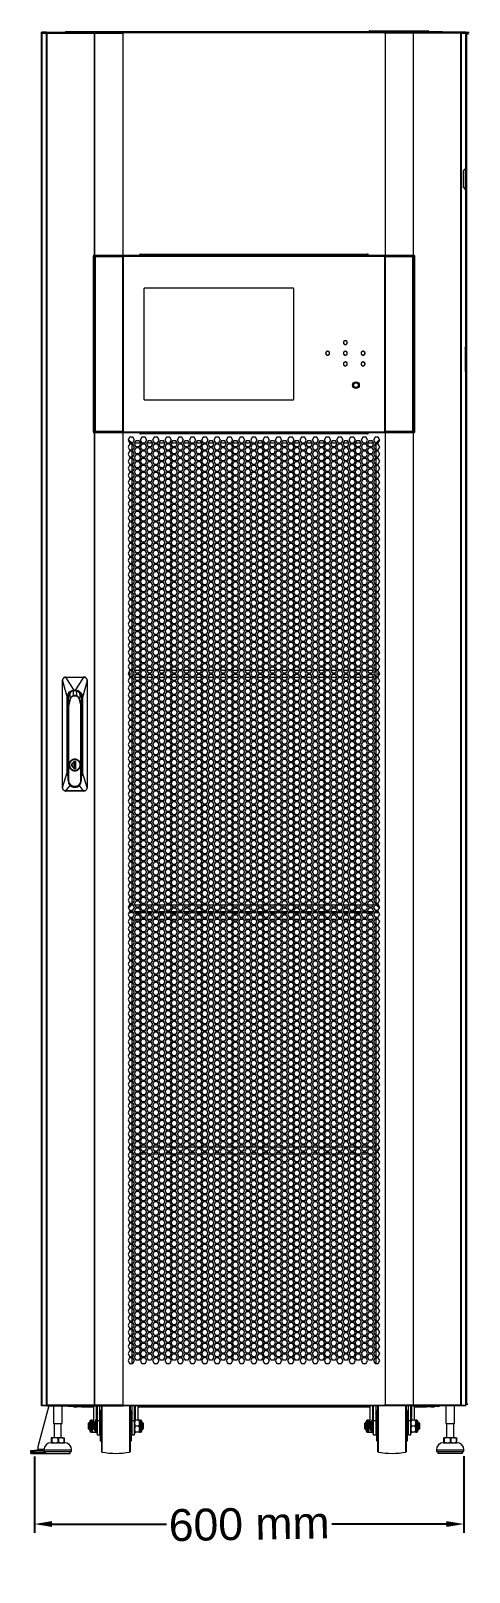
# Model space of a CAD drawing. Header units: millimetres. Extents: x 0 to 62, y -17 to 201.
import ezdxf

# ---------------------------------------------------------------- set-up
doc = ezdxf.new("R2010")
doc.units = ezdxf.units.MM
doc.layers.add('Visible (ANSI)', color=7, linetype='Continuous', lineweight=50)
doc.styles.get("Standard").update_dxf_attribs({"font": 'arial.ttf'})
doc.dimstyles.new('ISO-25', dxfattribs={"dimtxt": 2.5, "dimasz": 2.5, "dimexe": 1.25, "dimexo": 0.625, "dimtad": 1, "dimtxsty": 'Standard', "dimcen": -2.5, "dimadec": 0, "dimazin": 0, "dimtfac": 1, "dimtmove": 0, "dimatfit": 3, "dimfxl": 1, "dimarcsym": 0})

msp = doc.modelspace()

# ---------------------------------------------------------------- blocks, each defined once
blk = doc.blocks.new('*D4')
at = {"color": 0, "lineweight": -2, "transparency": 16777216}
for p, q in [((0.5, -0.43), (0.5, -11.23)), ((61.15, -0.38), (61.15, -11.23)), ((3, -9.98), (19.16, -9.98)), ((58.65, -9.98), (42.49, -9.98))]:
    blk.add_line(p, q, dxfattribs=at)
at = {"color": 0, "transparency": 16777216}
for points in [[(3, -9.56), (3, -10.39), (0.5, -9.98)], [(58.65, -9.56), (58.65, -10.39), (61.15, -9.98)]]:
    blk.add_solid(points, dxfattribs=at)
at = {"layer": 'Defpoints', "color": 0, "transparency": 16777216}
for p in [(0.5, 0.2), (61.15, 0.25), (61.15, -9.98)]:
    blk.add_point(p, dxfattribs=at)
at = {"color": 0, "lineweight": 18, "transparency": 16777216, "insert": (30.82, -9.98), "char_height": 4.5, "attachment_point": 5, "rotation": 1}
blk.add_mtext('600 mm', dxfattribs=at)

# ---------------------------------------------------------------- dimensions: what is measured, and where the dimension line sits
at = {"lineweight": 18}
dim = msp.add_linear_dim(base=(61.15, -9.976), p1=(0.5, 0.2), p2=(61.15, 0.25), text='600 mm', dimstyle='ISO-25', override={"dimtxt": 4.5}, dxfattribs=at)
dim.commit()
dim.dimension.update_dxf_attribs({"geometry": '*D4', "text_midpoint": (30.825, -9.976), "text_rotation": 1})

# ---------------------------------------------------------------- linework, layer by layer
at = {"color": 0, "lineweight": 18}
for p, q in [((1.5, 200.58), (1.5, 200.7)), ((1.5, 200.7), (1.569, 200.7)), ((1.5, 200.57), (1.5, 200.58)), ((1.569, 200.58), (1.5, 200.58)), ((1.5, 6.83), (1.5, 200.57)), ((1.5, 200.57), (1.569, 200.57)), ((1.566, 200.58), (1.566, 200.57)), ((1.569, 200.7), (1.569, 200.58)), ((2.226, 200.7), (1.569, 200.7)), ((1.569, 200.58), (2.226, 200.58)), ((1.569, 200.57), (1.569, 6.83)), ((1.569, 200.57), (2.226, 200.57)), ((1.6, 200.57), (1.6, 200.58)), ((1.7, 200.58), (1.7, 200.57)), ((2.226, 200.58), (2.226, 200.7)), ((2.226, 200.7), (2.277, 200.7)), ((2.277, 200.58), (2.226, 200.58)), ((2.226, 6.83), (2.226, 200.57)), ((2.226, 200.57), (2.277, 200.57)), ((2.277, 200.7), (2.277, 200.58)), ((2.277, 200.7), (8.992, 200.7)), ((8.992, 200.58), (2.277, 200.58)), ((2.277, 200.57), (2.277, 6.83)), ((2.277, 200.57), (8.992, 200.57)), ((3.01, 200.57), (3.01, 200.58)), ((4.9, 200.8), (4.9, 200.7)), ((4.9, 200.8), (5.2, 200.8)), ((5.2, 200.8), (5.2, 200.7)), ((5.2, 200.8), (47.76, 200.8)), ((8.992, 200.58), (8.992, 200.7)), ((8.992, 200.7), (9.008, 200.7)), ((9.008, 200.58), (8.992, 200.58)), ((8.992, 169.2), (8.992, 200.57)), ((8.992, 200.57), (9.008, 200.57)), ((9.008, 200.7), (9.008, 200.58)), ((9.008, 200.7), (12.9, 200.7)), ((12.9, 200.58), (9.008, 200.58)), ((9.008, 200.57), (9.008, 169.2)), ((9.008, 200.57), (13, 200.57)), ((12.9, 200.7), (12.9, 200.58)), ((13.05, 200.7), (12.9, 200.7)), ((12.9, 200.58), (13.05, 200.58)), ((13, 200.57), (13, 169.2)), ((13, 200.57), (13.05, 200.57)), ((13.05, 200.58), (13.05, 200.7)), ((13.05, 200.7), (49.95, 200.7)), ((13.05, 200.57), (13.05, 200.58)), ((49.95, 200.58), (13.05, 200.58)), ((47.76, 200.81), (47.76, 200.7)), ((50.65, 200.81), (47.76, 200.81)), ((47.83, 200.88), (50.65, 200.88)), ((49.95, 200.58), (49.95, 200.7)), ((49.95, 200.7), (50.1, 200.7)), ((49.95, 200.57), (49.95, 200.58)), ((50.1, 200.58), (49.95, 200.58)), ((50, 200.57), (49.95, 200.57)), ((50, 200.57), (50, 169.2)), ((53.992, 200.57), (50, 200.57)), ((50.1, 200.7), (50.1, 200.58)), ((53.992, 200.7), (50.1, 200.7)), ((50.1, 200.58), (53.992, 200.58)), ((50.65, 200.81), (50.65, 200.88)), ((50.65, 200.88), (53.25, 200.88)), ((50.65, 200.7), (50.65, 200.81)), ((53.25, 200.81), (50.65, 200.81)), ((53.25, 200.88), (56.07, 200.88)), ((53.25, 200.81), (53.25, 200.88)), ((53.25, 200.7), (53.25, 200.81)), ((56.14, 200.81), (53.25, 200.81)), ((53.992, 200.7), (53.992, 200.58)), ((54.008, 200.7), (53.992, 200.7)), ((53.992, 200.58), (54.008, 200.58)), ((53.992, 200.57), (53.992, 169.2)), ((54.008, 200.57), (53.992, 200.57)), ((54.008, 200.58), (54.008, 200.7)), ((60.723, 200.7), (54.008, 200.7)), ((54.008, 200.58), (60.723, 200.58)), ((54.008, 169.2), (54.008, 200.57)), ((60.723, 200.57), (54.008, 200.57)), ((56.14, 200.7), (56.14, 200.81)), ((56.14, 200.8), (57.8, 200.8)), ((57.8, 200.8), (57.8, 200.7)), ((57.8, 200.8), (58.1, 200.8)), ((58.1, 200.8), (58.1, 200.7)), ((59.99, 200.57), (59.99, 200.58)), ((60.723, 200.58), (60.723, 200.7)), ((60.723, 200.7), (60.774, 200.7)), ((60.774, 200.58), (60.723, 200.58)), ((60.723, 6.83), (60.723, 200.57)), ((60.723, 200.57), (60.774, 200.57)), ((60.774, 200.7), (60.774, 200.58)), ((61.431, 200.7), (60.774, 200.7)), ((60.774, 200.58), (61.431, 200.58)), ((60.774, 200.57), (60.774, 6.83)), ((60.774, 200.57), (61.431, 200.57)), ((61.3, 200.57), (61.3, 200.58)), ((61.4, 200.58), (61.4, 200.57)), ((61.431, 200.58), (61.431, 200.7)), ((61.431, 200.7), (61.5, 200.7)), ((61.5, 200.58), (61.431, 200.58)), ((61.431, 6.83), (61.431, 200.57)), ((61.431, 200.57), (61.5, 200.57)), ((61.5, 200.7), (61.5, 200.58)), ((61.5, 200.58), (61.5, 200.57)), ((61.5, 200.57), (61.5, 6.83)), ((8.83, 169.2), (8.992, 169.2)), ((8.83, 169.2), (8.83, 169.1)), ((8.83, 144.2), (8.83, 169.1)), ((8.83, 169.1), (8.95, 169.1)), ((8.95, 169.1), (8.95, 144.2)), ((9.008, 169.2), (8.992, 169.2)), ((9, 169.03), (9, 169.15)), ((9, 169.15), (9.08, 169.15)), ((9.08, 169.03), (9, 169.03)), ((9, 144.28), (9, 169.02)), ((9, 169.02), (9.08, 169.02)), ((9.008, 169.2), (13, 169.2)), ((9.07, 169.02), (9.08, 169.03)), ((9.08, 169.15), (9.08, 169.03)), ((9.08, 169.15), (12.95, 169.15)), ((12.95, 169.03), (9.08, 169.03)), ((9.08, 169.02), (9.08, 144.28)), ((9.08, 169.02), (12.95, 169.02)), ((9.13, 169.2), (9.13, 169.15)), ((9.73, 169.2), (9.73, 169.15)), ((9.77, 169.15), (9.77, 169.2)), ((9.93, 169.2), (9.93, 169.15)), ((10.17, 169.02), (10.17, 169.03)), ((12.95, 169.03), (12.95, 169.15)), ((13.05, 169.15), (12.95, 169.15)), ((13.05, 169.03), (12.95, 169.03)), ((12.95, 169), (12.95, 169.02)), ((12.981, 169), (12.95, 169)), ((12.981, 144.3), (12.981, 169)), ((12.981, 169), (13.02, 169)), ((13, 169.2), (15.4, 169.2)), ((13.02, 169), (13.02, 144.3)), ((13.02, 169), (13.05, 169)), ((13.05, 169.15), (49.95, 169.15)), ((13.05, 169.03), (13.05, 169.15)), ((49.95, 169.03), (13.05, 169.03)), ((13.05, 169), (13.05, 169.03)), ((15.5, 169.35), (15.4, 169.35)), ((15.4, 169.35), (15.4, 169.2)), ((15.5, 169.32), (15.5, 169.35)), ((15.5, 169.32), (47.5, 169.32)), ((15.5, 169.2), (15.5, 169.32)), ((47.5, 169.2), (15.5, 169.2)), ((47.6, 169.35), (47.5, 169.35)), ((47.5, 169.35), (47.5, 169.32)), ((47.5, 169.32), (47.5, 169.2)), ((47.6, 169.2), (47.6, 169.35)), ((47.6, 169.2), (50, 169.2)), ((49.95, 169.15), (49.95, 169.03)), ((50.05, 169.15), (49.95, 169.15)), ((49.95, 169.03), (49.95, 169)), ((50.05, 169.03), (49.95, 169.03)), ((49.95, 169), (49.98, 169)), ((49.98, 144.3), (49.98, 169)), ((49.98, 169), (50.019, 169)), ((50, 169.2), (53.992, 169.2)), ((50.019, 169), (50.019, 144.3)), ((50.05, 169), (50.019, 169)), ((50.05, 169.15), (50.05, 169.03)), ((50.05, 169.15), (53.92, 169.15)), ((53.92, 169.03), (50.05, 169.03)), ((50.05, 169.02), (50.05, 169)), ((50.05, 169.02), (53.92, 169.02)), ((52.83, 169.03), (52.83, 169.02)), ((53.07, 169.15), (53.07, 169.2)), ((53.23, 169.2), (53.23, 169.15)), ((53.27, 169.15), (53.27, 169.2)), ((53.87, 169.15), (53.87, 169.2)), ((53.92, 169.03), (53.92, 169.15)), ((53.92, 169.15), (54, 169.15)), ((53.92, 169.03), (53.93, 169.02)), ((54, 169.03), (53.92, 169.03)), ((53.92, 144.28), (53.92, 169.02)), ((53.92, 169.02), (54, 169.02)), ((54.008, 169.2), (53.992, 169.2)), ((54, 169.15), (54, 169.03)), ((54, 169.02), (54, 144.28)), ((54.008, 169.2), (54.17, 169.2)), ((54.05, 144.2), (54.05, 169.1)), ((54.05, 169.1), (54.17, 169.1)), ((54.17, 169.1), (54.17, 169.2)), ((54.17, 169.1), (54.17, 144.2)), ((9, 165.565), (8.95, 165.565)), ((54, 165.565), (54.05, 165.565)), ((16, 148.825), (16, 164.475)), ((16.1, 164.575), (37, 164.575)), ((37.1, 164.475), (37.1, 148.825)), ((8.95, 152.595), (9, 152.595)), ((9, 152.42), (8.95, 152.42)), ((54.05, 152.595), (54, 152.595)), ((54.05, 152.42), (54, 152.42)), ((45.689, 151.19), (45.64, 151.19)), ((45.64, 151.19), (45.64, 151.16)), ((45.64, 151.154), (45.64, 151.16)), ((45.64, 151.16), (45.647, 151.16)), ((45.64, 150.54), (45.64, 150.546)), ((45.64, 150.51), (45.64, 150.54)), ((45.647, 150.54), (45.64, 150.54)), ((45.64, 150.51), (45.689, 150.51)), ((46.16, 151.19), (46.111, 151.19)), ((46.111, 150.51), (46.16, 150.51)), ((46.16, 151.16), (46.153, 151.16)), ((46.153, 150.54), (46.16, 150.54)), ((46.16, 151.16), (46.16, 151.19)), ((46.16, 151.154), (46.16, 151.16)), ((46.16, 150.546), (46.16, 150.54)), ((46.16, 150.51), (46.16, 150.54)), ((37, 148.725), (16.1, 148.725)), ((8.95, 144.2), (8.83, 144.2)), ((8.83, 144.2), (8.83, 144.1)), ((8.992, 144.1), (8.83, 144.1)), ((8.992, 6.83), (8.992, 144.1)), ((8.992, 144.1), (9.008, 144.1)), ((9.08, 144.28), (9, 144.28)), ((9, 144.15), (9, 144.27)), ((9, 144.27), (9.08, 144.27)), ((9.08, 144.15), (9, 144.15)), ((9.008, 144.1), (9.008, 6.83)), ((13, 144.1), (9.008, 144.1)), ((9.08, 144.27), (9.07, 144.28)), ((12.95, 144.28), (9.08, 144.28)), ((9.08, 144.27), (9.08, 144.15)), ((9.08, 144.27), (12.95, 144.27)), ((9.08, 144.15), (12.95, 144.15)), ((10.17, 144.27), (10.17, 144.28)), ((12.95, 144.28), (12.95, 144.3)), ((12.95, 144.3), (12.981, 144.3)), ((12.95, 144.15), (12.95, 144.27)), ((13.05, 144.27), (12.95, 144.27)), ((12.95, 144.15), (13.05, 144.15)), ((13.02, 144.3), (12.981, 144.3)), ((13, 144.1), (13, 6.83)), ((15.4, 144.1), (13, 144.1)), ((13.05, 144.3), (13.02, 144.3)), ((13.05, 144.27), (13.05, 144.3)), ((13.05, 144.27), (49.95, 144.27)), ((13.05, 144.15), (13.05, 144.27)), ((49.95, 144.15), (13.05, 144.15)), ((15.4, 144.1), (15.4, 143.95)), ((15.4, 143.95), (15.5, 143.95)), ((15.5, 144.1), (47.5, 144.1)), ((15.5, 143.98), (15.5, 144.1)), ((15.5, 143.95), (15.5, 143.98)), ((47.5, 143.98), (15.5, 143.98)), ((47.5, 144.1), (47.5, 143.98)), ((47.5, 143.98), (47.5, 143.95)), ((47.5, 143.95), (47.6, 143.95)), ((47.6, 143.95), (47.6, 144.1)), ((50, 144.1), (47.6, 144.1)), ((49.98, 144.3), (49.95, 144.3)), ((49.95, 144.3), (49.95, 144.27)), ((49.95, 144.27), (49.95, 144.15)), ((50.05, 144.27), (49.95, 144.27)), ((49.95, 144.15), (50.05, 144.15)), ((50.019, 144.3), (49.98, 144.3)), ((50, 144.1), (50, 6.83)), ((53.992, 144.1), (50, 144.1)), ((50.019, 144.3), (50.05, 144.3)), ((50.05, 144.3), (50.05, 144.28)), ((53.92, 144.28), (50.05, 144.28)), ((50.05, 144.27), (53.92, 144.27)), ((50.05, 144.27), (50.05, 144.15)), ((50.05, 144.15), (53.92, 144.15)), ((51.33, 144.27), (51.33, 144.28)), ((53.93, 144.28), (53.92, 144.27)), ((54, 144.28), (53.92, 144.28)), ((53.92, 144.15), (53.92, 144.27)), ((53.92, 144.27), (54, 144.27)), ((54, 144.15), (53.92, 144.15)), ((53.992, 144.1), (53.992, 6.83)), ((53.992, 144.1), (54.008, 144.1)), ((54, 144.27), (54, 144.15)), ((54.008, 6.83), (54.008, 144.1)), ((54.17, 144.1), (54.008, 144.1)), ((54.17, 144.2), (54.05, 144.2)), ((54.17, 144.1), (54.17, 144.2)), ((13.949, 143.5), (13.718, 143.1)), ((13.718, 143.1), (13.949, 142.7)), ((13.949, 142.5), (13.718, 142.1)), ((13.718, 142.1), (13.949, 141.7)), ((13.949, 141.5), (13.718, 141.1)), ((13.752, 143.159), (14.211, 142.7)), ((13.761, 143.175), (13.764, 143.175)), ((14.239, 142.7), (13.762, 143.177)), ((14.411, 143.5), (13.949, 143.5)), ((13.949, 142.7), (14.411, 142.7)), ((14.411, 142.5), (13.949, 142.5)), ((13.949, 141.7), (14.411, 141.7)), ((14.411, 141.5), (13.949, 141.5)), ((14.25, 142.5), (14.25, 141.7)), ((14.25, 141.5), (14.25, 140.7)), ((14.642, 143.1), (14.411, 143.5)), ((14.411, 142.7), (14.642, 143.1)), ((14.642, 142.1), (14.411, 142.5)), ((14.411, 141.7), (14.642, 142.1)), ((14.642, 141.1), (14.411, 141.5)), ((14.815, 143), (14.584, 142.6)), ((14.584, 142.6), (14.815, 142.2)), ((14.815, 142), (14.584, 141.6)), ((14.584, 141.6), (14.815, 141.2)), ((15.465, 142.675), (14.627, 142.675)), ((15.277, 143), (14.815, 143)), ((14.815, 142.2), (15.277, 142.2)), ((15.277, 142), (14.815, 142)), ((15.508, 142.6), (15.277, 143)), ((15.277, 142.2), (15.508, 142.6)), ((15.508, 141.6), (15.277, 142)), ((15.277, 141.2), (15.508, 141.6)), ((15.681, 143.5), (15.45, 143.1)), ((15.45, 143.1), (15.681, 142.7)), ((15.681, 142.5), (15.45, 142.1)), ((15.45, 142.1), (15.681, 141.7)), ((15.681, 141.5), (15.45, 141.1)), ((16.143, 143.5), (15.681, 143.5)), ((15.681, 142.7), (16.143, 142.7)), ((16.143, 142.5), (15.681, 142.5)), ((15.681, 141.7), (16.143, 141.7)), ((16.143, 141.5), (15.681, 141.5)), ((16.374, 143.1), (16.143, 143.5)), ((16.143, 142.7), (16.374, 143.1)), ((16.374, 142.1), (16.143, 142.5)), ((16.143, 141.7), (16.374, 142.1)), ((16.374, 141.1), (16.143, 141.5)), ((16.547, 143), (16.316, 142.6)), ((16.316, 142.6), (16.547, 142.2)), ((16.547, 142), (16.316, 141.6)), ((16.316, 141.6), (16.547, 141.2)), ((17.197, 142.675), (16.359, 142.675)), ((17.009, 143), (16.547, 143)), ((16.547, 142.2), (17.009, 142.2)), ((17.009, 142), (16.547, 142)), ((17.24, 142.6), (17.009, 143)), ((17.009, 142.2), (17.24, 142.6)), ((17.24, 141.6), (17.009, 142)), ((17.009, 141.2), (17.24, 141.6)), ((17.413, 143.5), (17.182, 143.1)), ((17.182, 143.1), (17.413, 142.7)), ((17.413, 142.5), (17.182, 142.1)), ((17.182, 142.1), (17.413, 141.7)), ((17.413, 141.5), (17.182, 141.1)), ((17.875, 143.5), (17.413, 143.5)), ((17.413, 142.7), (17.875, 142.7)), ((17.875, 142.5), (17.413, 142.5)), ((17.413, 141.7), (17.875, 141.7)), ((17.875, 141.5), (17.413, 141.5)), ((18.106, 143.1), (17.875, 143.5)), ((17.875, 142.7), (18.106, 143.1)), ((18.106, 142.1), (17.875, 142.5)), ((17.875, 141.7), (18.106, 142.1)), ((18.106, 141.1), (17.875, 141.5)), ((18.279, 143), (18.048, 142.6)), ((18.048, 142.6), (18.279, 142.2)), ((18.279, 142), (18.048, 141.6)), ((18.048, 141.6), (18.279, 141.2)), ((18.929, 142.675), (18.091, 142.675)), ((18.741, 143), (18.279, 143)), ((18.279, 142.2), (18.741, 142.2)), ((18.741, 142), (18.279, 142)), ((18.972, 142.6), (18.741, 143)), ((18.741, 142.2), (18.972, 142.6)), ((18.972, 141.6), (18.741, 142)), ((18.741, 141.2), (18.972, 141.6)), ((19.145, 143.5), (18.914, 143.1)), ((18.914, 143.1), (19.145, 142.7)), ((19.145, 142.5), (18.914, 142.1)), ((18.914, 142.1), (19.145, 141.7)), ((19.145, 141.5), (18.914, 141.1)), ((19.607, 143.5), (19.145, 143.5)), ((19.145, 142.7), (19.607, 142.7)), ((19.607, 142.5), (19.145, 142.5)), ((19.145, 141.7), (19.607, 141.7)), ((19.607, 141.5), (19.145, 141.5)), ((19.838, 143.1), (19.607, 143.5)), ((19.607, 142.7), (19.838, 143.1)), ((19.838, 142.1), (19.607, 142.5)), ((19.607, 141.7), (19.838, 142.1)), ((19.838, 141.1), (19.607, 141.5)), ((20.011, 143), (19.78, 142.6)), ((19.78, 142.6), (20.011, 142.2)), ((20.011, 142), (19.78, 141.6)), ((19.78, 141.6), (20.011, 141.2)), ((20.661, 142.675), (19.823, 142.675)), ((20.473, 143), (20.011, 143)), ((20.011, 142.2), (20.473, 142.2)), ((20.473, 142), (20.011, 142)), ((20.704, 142.6), (20.473, 143)), ((20.473, 142.2), (20.704, 142.6)), ((20.704, 141.6), (20.473, 142)), ((20.473, 141.2), (20.704, 141.6)), ((20.877, 143.5), (20.646, 143.1)), ((20.646, 143.1), (20.877, 142.7)), ((20.877, 142.5), (20.646, 142.1)), ((20.646, 142.1), (20.877, 141.7)), ((20.877, 141.5), (20.646, 141.1)), ((21.339, 143.5), (20.877, 143.5)), ((20.877, 142.7), (21.339, 142.7)), ((21.339, 142.5), (20.877, 142.5)), ((20.877, 141.7), (21.339, 141.7)), ((21.339, 141.5), (20.877, 141.5)), ((21.57, 143.1), (21.339, 143.5)), ((21.339, 142.7), (21.57, 143.1)), ((21.57, 142.1), (21.339, 142.5)), ((21.339, 141.7), (21.57, 142.1)), ((21.57, 141.1), (21.339, 141.5)), ((21.743, 143), (21.512, 142.6)), ((21.512, 142.6), (21.743, 142.2)), ((21.743, 142), (21.512, 141.6)), ((21.512, 141.6), (21.743, 141.2)), ((22.393, 142.675), (21.555, 142.675)), ((22.205, 143), (21.743, 143)), ((21.743, 142.2), (22.205, 142.2)), ((22.205, 142), (21.743, 142)), ((22.436, 142.6), (22.205, 143)), ((22.205, 142.2), (22.436, 142.6)), ((22.436, 141.6), (22.205, 142)), ((22.205, 141.2), (22.436, 141.6)), ((22.609, 143.5), (22.378, 143.1)), ((22.378, 143.1), (22.609, 142.7)), ((22.609, 142.5), (22.378, 142.1)), ((22.378, 142.1), (22.609, 141.7)), ((22.609, 141.5), (22.378, 141.1)), ((23.071, 143.5), (22.609, 143.5)), ((22.609, 142.7), (23.071, 142.7)), ((23.071, 142.5), (22.609, 142.5)), ((22.609, 141.7), (23.071, 141.7)), ((23.071, 141.5), (22.609, 141.5)), ((23.302, 143.1), (23.071, 143.5)), ((23.071, 142.7), (23.302, 143.1)), ((23.302, 142.1), (23.071, 142.5)), ((23.071, 141.7), (23.302, 142.1)), ((23.302, 141.1), (23.071, 141.5)), ((23.475, 143), (23.244, 142.6)), ((23.244, 142.6), (23.475, 142.2)), ((23.475, 142), (23.244, 141.6)), ((23.244, 141.6), (23.475, 141.2)), ((24.125, 142.675), (23.287, 142.675)), ((23.937, 143), (23.475, 143)), ((23.475, 142.2), (23.937, 142.2)), ((23.937, 142), (23.475, 142)), ((24.168, 142.6), (23.937, 143)), ((23.937, 142.2), (24.168, 142.6)), ((24.168, 141.6), (23.937, 142)), ((23.937, 141.2), (24.168, 141.6)), ((24.341, 143.5), (24.11, 143.1)), ((24.11, 143.1), (24.341, 142.7)), ((24.341, 142.5), (24.11, 142.1)), ((24.11, 142.1), (24.341, 141.7)), ((24.341, 141.5), (24.11, 141.1)), ((24.803, 143.5), (24.341, 143.5)), ((24.341, 142.7), (24.803, 142.7)), ((24.803, 142.5), (24.341, 142.5)), ((24.341, 141.7), (24.803, 141.7)), ((24.803, 141.5), (24.341, 141.5)), ((25.034, 143.1), (24.803, 143.5)), ((24.803, 142.7), (25.034, 143.1)), ((25.034, 142.1), (24.803, 142.5)), ((24.803, 141.7), (25.034, 142.1)), ((25.034, 141.1), (24.803, 141.5)), ((25.207, 143), (24.976, 142.6)), ((24.976, 142.6), (25.207, 142.2)), ((25.207, 142), (24.976, 141.6)), ((24.976, 141.6), (25.207, 141.2)), ((25.857, 142.675), (25.019, 142.675)), ((25.669, 143), (25.207, 143)), ((25.207, 142.2), (25.669, 142.2)), ((25.669, 142), (25.207, 142)), ((25.9, 142.6), (25.669, 143)), ((25.669, 142.2), (25.9, 142.6)), ((25.9, 141.6), (25.669, 142)), ((25.669, 141.2), (25.9, 141.6)), ((26.073, 143.5), (25.842, 143.1)), ((25.842, 143.1), (26.073, 142.7)), ((26.073, 142.5), (25.842, 142.1)), ((25.842, 142.1), (26.073, 141.7)), ((26.073, 141.5), (25.842, 141.1)), ((26.535, 143.5), (26.073, 143.5)), ((26.073, 142.7), (26.535, 142.7)), ((26.535, 142.5), (26.073, 142.5)), ((26.073, 141.7), (26.535, 141.7)), ((26.535, 141.5), (26.073, 141.5)), ((26.766, 143.1), (26.535, 143.5)), ((26.535, 142.7), (26.766, 143.1)), ((26.766, 142.1), (26.535, 142.5)), ((26.535, 141.7), (26.766, 142.1)), ((26.766, 141.1), (26.535, 141.5)), ((26.939, 143), (26.708, 142.6)), ((26.708, 142.6), (26.939, 142.2)), ((26.939, 142), (26.708, 141.6)), ((26.708, 141.6), (26.939, 141.2)), ((27.589, 142.675), (26.751, 142.675)), ((27.401, 143), (26.939, 143)), ((26.939, 142.2), (27.401, 142.2)), ((27.401, 142), (26.939, 142)), ((27.632, 142.6), (27.401, 143)), ((27.401, 142.2), (27.632, 142.6)), ((27.632, 141.6), (27.401, 142)), ((27.401, 141.2), (27.632, 141.6)), ((27.805, 143.5), (27.574, 143.1)), ((27.574, 143.1), (27.805, 142.7)), ((27.805, 142.5), (27.574, 142.1)), ((27.574, 142.1), (27.805, 141.7)), ((27.805, 141.5), (27.574, 141.1)), ((28.267, 143.5), (27.805, 143.5)), ((27.805, 142.7), (28.267, 142.7)), ((28.267, 142.5), (27.805, 142.5)), ((27.805, 141.7), (28.267, 141.7)), ((28.267, 141.5), (27.805, 141.5)), ((28.498, 143.1), (28.267, 143.5)), ((28.267, 142.7), (28.498, 143.1)), ((28.498, 142.1), (28.267, 142.5)), ((28.267, 141.7), (28.498, 142.1)), ((28.498, 141.1), (28.267, 141.5)), ((28.671, 143), (28.44, 142.6)), ((28.44, 142.6), (28.671, 142.2)), ((28.671, 142), (28.44, 141.6)), ((28.44, 141.6), (28.671, 141.2)), ((29.321, 142.675), (28.483, 142.675)), ((29.133, 143), (28.671, 143)), ((28.671, 142.2), (29.133, 142.2)), ((29.133, 142), (28.671, 142)), ((29.364, 142.6), (29.133, 143)), ((29.133, 142.2), (29.364, 142.6)), ((29.364, 141.6), (29.133, 142)), ((29.133, 141.2), (29.364, 141.6)), ((29.537, 143.5), (29.306, 143.1)), ((29.306, 143.1), (29.537, 142.7)), ((29.537, 142.5), (29.306, 142.1)), ((29.306, 142.1), (29.537, 141.7)), ((29.537, 141.5), (29.306, 141.1)), ((29.999, 143.5), (29.537, 143.5)), ((29.537, 142.7), (29.999, 142.7)), ((29.999, 142.5), (29.537, 142.5)), ((29.537, 141.7), (29.999, 141.7)), ((29.999, 141.5), (29.537, 141.5)), ((30.23, 143.1), (29.999, 143.5)), ((29.999, 142.7), (30.23, 143.1)), ((30.23, 142.1), (29.999, 142.5)), ((29.999, 141.7), (30.23, 142.1)), ((30.23, 141.1), (29.999, 141.5)), ((30.403, 143), (30.172, 142.6)), ((30.172, 142.6), (30.403, 142.2)), ((30.403, 142), (30.172, 141.6)), ((30.172, 141.6), (30.403, 141.2)), ((31.053, 142.675), (30.215, 142.675)), ((30.865, 143), (30.403, 143)), ((30.403, 142.2), (30.865, 142.2)), ((30.865, 142), (30.403, 142)), ((31.096, 142.6), (30.865, 143)), ((30.865, 142.2), (31.096, 142.6)), ((31.096, 141.6), (30.865, 142)), ((30.865, 141.2), (31.096, 141.6)), ((31.269, 143.5), (31.038, 143.1)), ((31.038, 143.1), (31.269, 142.7)), ((31.269, 142.5), (31.038, 142.1)), ((31.038, 142.1), (31.269, 141.7)), ((31.269, 141.5), (31.038, 141.1)), ((31.731, 143.5), (31.269, 143.5)), ((31.269, 142.7), (31.731, 142.7)), ((31.731, 142.5), (31.269, 142.5)), ((31.269, 141.7), (31.731, 141.7)), ((31.731, 141.5), (31.269, 141.5)), ((31.962, 143.1), (31.731, 143.5)), ((31.731, 142.7), (31.962, 143.1)), ((31.962, 142.1), (31.731, 142.5)), ((31.731, 141.7), (31.962, 142.1)), ((31.962, 141.1), (31.731, 141.5)), ((32.135, 143), (31.904, 142.6)), ((31.904, 142.6), (32.135, 142.2)), ((32.135, 142), (31.904, 141.6)), ((31.904, 141.6), (32.135, 141.2)), ((32.785, 142.675), (31.947, 142.675)), ((32.597, 143), (32.135, 143)), ((32.135, 142.2), (32.597, 142.2)), ((32.597, 142), (32.135, 142)), ((32.828, 142.6), (32.597, 143)), ((32.597, 142.2), (32.828, 142.6)), ((32.828, 141.6), (32.597, 142)), ((32.597, 141.2), (32.828, 141.6)), ((33.001, 143.5), (32.77, 143.1)), ((32.77, 143.1), (33.001, 142.7)), ((33.001, 142.5), (32.77, 142.1)), ((32.77, 142.1), (33.001, 141.7)), ((33.001, 141.5), (32.77, 141.1)), ((33.463, 143.5), (33.001, 143.5)), ((33.001, 142.7), (33.463, 142.7)), ((33.463, 142.5), (33.001, 142.5)), ((33.001, 141.7), (33.463, 141.7)), ((33.463, 141.5), (33.001, 141.5)), ((33.694, 143.1), (33.463, 143.5)), ((33.463, 142.7), (33.694, 143.1)), ((33.694, 142.1), (33.463, 142.5)), ((33.463, 141.7), (33.694, 142.1)), ((33.694, 141.1), (33.463, 141.5)), ((33.867, 143), (33.636, 142.6)), ((33.636, 142.6), (33.867, 142.2)), ((33.867, 142), (33.636, 141.6)), ((33.636, 141.6), (33.867, 141.2)), ((34.517, 142.675), (33.679, 142.675)), ((34.329, 143), (33.867, 143)), ((33.867, 142.2), (34.329, 142.2)), ((34.329, 142), (33.867, 142)), ((34.56, 142.6), (34.329, 143)), ((34.329, 142.2), (34.56, 142.6)), ((34.56, 141.6), (34.329, 142)), ((34.329, 141.2), (34.56, 141.6)), ((34.733, 143.5), (34.502, 143.1)), ((34.502, 143.1), (34.733, 142.7)), ((34.733, 142.5), (34.502, 142.1)), ((34.502, 142.1), (34.733, 141.7)), ((34.733, 141.5), (34.502, 141.1)), ((35.195, 143.5), (34.733, 143.5)), ((34.733, 142.7), (35.195, 142.7)), ((35.195, 142.5), (34.733, 142.5)), ((34.733, 141.7), (35.195, 141.7)), ((35.195, 141.5), (34.733, 141.5)), ((35.426, 143.1), (35.195, 143.5)), ((35.195, 142.7), (35.426, 143.1)), ((35.426, 142.1), (35.195, 142.5)), ((35.195, 141.7), (35.426, 142.1)), ((35.426, 141.1), (35.195, 141.5)), ((35.599, 143), (35.368, 142.6)), ((35.368, 142.6), (35.599, 142.2)), ((35.599, 142), (35.368, 141.6)), ((35.368, 141.6), (35.599, 141.2)), ((36.249, 142.675), (35.411, 142.675)), ((36.061, 143), (35.599, 143)), ((35.599, 142.2), (36.061, 142.2)), ((36.061, 142), (35.599, 142)), ((36.292, 142.6), (36.061, 143)), ((36.061, 142.2), (36.292, 142.6)), ((36.292, 141.6), (36.061, 142)), ((36.061, 141.2), (36.292, 141.6)), ((36.465, 143.5), (36.234, 143.1)), ((36.234, 143.1), (36.465, 142.7)), ((36.465, 142.5), (36.234, 142.1)), ((36.234, 142.1), (36.465, 141.7)), ((36.465, 141.5), (36.234, 141.1)), ((36.927, 143.5), (36.465, 143.5)), ((36.465, 142.7), (36.927, 142.7)), ((36.927, 142.5), (36.465, 142.5)), ((36.465, 141.7), (36.927, 141.7)), ((36.927, 141.5), (36.465, 141.5)), ((37.158, 143.1), (36.927, 143.5)), ((36.927, 142.7), (37.158, 143.1)), ((37.158, 142.1), (36.927, 142.5)), ((36.927, 141.7), (37.158, 142.1)), ((37.158, 141.1), (36.927, 141.5)), ((37.331, 143), (37.1, 142.6)), ((37.1, 142.6), (37.331, 142.2)), ((37.331, 142), (37.1, 141.6)), ((37.1, 141.6), (37.331, 141.2)), ((37.981, 142.675), (37.143, 142.675)), ((37.793, 143), (37.331, 143)), ((37.331, 142.2), (37.793, 142.2)), ((37.793, 142), (37.331, 142)), ((38.024, 142.6), (37.793, 143)), ((37.793, 142.2), (38.024, 142.6)), ((38.024, 141.6), (37.793, 142)), ((37.793, 141.2), (38.024, 141.6)), ((38.197, 143.5), (37.966, 143.1)), ((37.966, 143.1), (38.197, 142.7)), ((38.197, 142.5), (37.966, 142.1)), ((37.966, 142.1), (38.197, 141.7)), ((38.197, 141.5), (37.966, 141.1)), ((38.659, 143.5), (38.197, 143.5)), ((38.197, 142.7), (38.659, 142.7)), ((38.659, 142.5), (38.197, 142.5)), ((38.197, 141.7), (38.659, 141.7)), ((38.659, 141.5), (38.197, 141.5)), ((38.89, 143.1), (38.659, 143.5)), ((38.659, 142.7), (38.89, 143.1)), ((38.89, 142.1), (38.659, 142.5)), ((38.659, 141.7), (38.89, 142.1)), ((38.89, 141.1), (38.659, 141.5)), ((39.063, 143), (38.832, 142.6)), ((38.832, 142.6), (39.063, 142.2)), ((39.063, 142), (38.832, 141.6)), ((38.832, 141.6), (39.063, 141.2)), ((39.713, 142.675), (38.875, 142.675)), ((39.525, 143), (39.063, 143)), ((39.063, 142.2), (39.525, 142.2)), ((39.525, 142), (39.063, 142)), ((39.756, 142.6), (39.525, 143)), ((39.525, 142.2), (39.756, 142.6)), ((39.756, 141.6), (39.525, 142)), ((39.525, 141.2), (39.756, 141.6)), ((39.929, 143.5), (39.698, 143.1)), ((39.698, 143.1), (39.929, 142.7)), ((39.929, 142.5), (39.698, 142.1)), ((39.698, 142.1), (39.929, 141.7)), ((39.929, 141.5), (39.698, 141.1)), ((40.391, 143.5), (39.929, 143.5)), ((39.929, 142.7), (40.391, 142.7)), ((40.391, 142.5), (39.929, 142.5)), ((39.929, 141.7), (40.391, 141.7)), ((40.391, 141.5), (39.929, 141.5)), ((40.622, 143.1), (40.391, 143.5)), ((40.391, 142.7), (40.622, 143.1)), ((40.622, 142.1), (40.391, 142.5)), ((40.391, 141.7), (40.622, 142.1)), ((40.622, 141.1), (40.391, 141.5)), ((40.795, 143), (40.564, 142.6)), ((40.564, 142.6), (40.795, 142.2)), ((40.795, 142), (40.564, 141.6)), ((40.564, 141.6), (40.795, 141.2)), ((41.445, 142.675), (40.607, 142.675)), ((41.257, 143), (40.795, 143)), ((40.795, 142.2), (41.257, 142.2)), ((41.257, 142), (40.795, 142)), ((41.488, 142.6), (41.257, 143)), ((41.257, 142.2), (41.488, 142.6)), ((41.488, 141.6), (41.257, 142)), ((41.257, 141.2), (41.488, 141.6)), ((41.661, 143.5), (41.43, 143.1)), ((41.43, 143.1), (41.661, 142.7)), ((41.661, 142.5), (41.43, 142.1)), ((41.43, 142.1), (41.661, 141.7)), ((41.661, 141.5), (41.43, 141.1)), ((42.123, 143.5), (41.661, 143.5)), ((41.661, 142.7), (42.123, 142.7)), ((42.123, 142.5), (41.661, 142.5)), ((41.661, 141.7), (42.123, 141.7)), ((42.123, 141.5), (41.661, 141.5)), ((42.354, 143.1), (42.123, 143.5)), ((42.123, 142.7), (42.354, 143.1)), ((42.354, 142.1), (42.123, 142.5)), ((42.123, 141.7), (42.354, 142.1)), ((42.354, 141.1), (42.123, 141.5)), ((42.527, 143), (42.296, 142.6)), ((42.296, 142.6), (42.527, 142.2)), ((42.527, 142), (42.296, 141.6)), ((42.296, 141.6), (42.527, 141.2)), ((43.177, 142.675), (42.339, 142.675)), ((42.989, 143), (42.527, 143)), ((42.527, 142.2), (42.989, 142.2)), ((42.989, 142), (42.527, 142)), ((43.22, 142.6), (42.989, 143)), ((42.989, 142.2), (43.22, 142.6)), ((43.22, 141.6), (42.989, 142)), ((42.989, 141.2), (43.22, 141.6)), ((43.393, 143.5), (43.162, 143.1)), ((43.162, 143.1), (43.393, 142.7)), ((43.393, 142.5), (43.162, 142.1)), ((43.162, 142.1), (43.393, 141.7)), ((43.393, 141.5), (43.162, 141.1)), ((43.855, 143.5), (43.393, 143.5)), ((43.393, 142.7), (43.855, 142.7)), ((43.855, 142.5), (43.393, 142.5)), ((43.393, 141.7), (43.855, 141.7)), ((43.855, 141.5), (43.393, 141.5)), ((44.086, 143.1), (43.855, 143.5)), ((43.855, 142.7), (44.086, 143.1)), ((44.086, 142.1), (43.855, 142.5)), ((43.855, 141.7), (44.086, 142.1)), ((44.086, 141.1), (43.855, 141.5)), ((44.259, 143), (44.028, 142.6)), ((44.028, 142.6), (44.259, 142.2)), ((44.259, 142), (44.028, 141.6)), ((44.028, 141.6), (44.259, 141.2)), ((44.909, 142.675), (44.071, 142.675)), ((44.721, 143), (44.259, 143)), ((44.259, 142.2), (44.721, 142.2)), ((44.721, 142), (44.259, 142)), ((44.952, 142.6), (44.721, 143)), ((44.721, 142.2), (44.952, 142.6)), ((44.952, 141.6), (44.721, 142)), ((44.721, 141.2), (44.952, 141.6)), ((45.125, 143.5), (44.894, 143.1)), ((44.894, 143.1), (45.125, 142.7)), ((45.125, 142.5), (44.894, 142.1)), ((44.894, 142.1), (45.125, 141.7)), ((45.125, 141.5), (44.894, 141.1)), ((45.587, 143.5), (45.125, 143.5)), ((45.125, 142.7), (45.587, 142.7)), ((45.587, 142.5), (45.125, 142.5)), ((45.125, 141.7), (45.587, 141.7)), ((45.587, 141.5), (45.125, 141.5)), ((45.818, 143.1), (45.587, 143.5)), ((45.587, 142.7), (45.818, 143.1)), ((45.818, 142.1), (45.587, 142.5)), ((45.587, 141.7), (45.818, 142.1)), ((45.818, 141.1), (45.587, 141.5)), ((45.991, 143), (45.76, 142.6)), ((45.76, 142.6), (45.991, 142.2)), ((45.991, 142), (45.76, 141.6)), ((45.76, 141.6), (45.991, 141.2)), ((46.641, 142.675), (45.803, 142.675)), ((46.453, 143), (45.991, 143)), ((45.991, 142.2), (46.453, 142.2)), ((46.453, 142), (45.991, 142)), ((46.684, 142.6), (46.453, 143)), ((46.453, 142.2), (46.684, 142.6)), ((46.684, 141.6), (46.453, 142)), ((46.453, 141.2), (46.684, 141.6)), ((46.857, 143.5), (46.626, 143.1)), ((46.626, 143.1), (46.857, 142.7)), ((46.857, 142.5), (46.626, 142.1)), ((46.626, 142.1), (46.857, 141.7)), ((46.857, 141.5), (46.626, 141.1)), ((47.319, 143.5), (46.857, 143.5)), ((46.857, 142.7), (47.319, 142.7)), ((47.319, 142.5), (46.857, 142.5)), ((46.857, 141.7), (47.319, 141.7)), ((47.319, 141.5), (46.857, 141.5)), ((47.55, 143.1), (47.319, 143.5)), ((47.319, 142.7), (47.55, 143.1)), ((47.55, 142.1), (47.319, 142.5)), ((47.319, 141.7), (47.55, 142.1)), ((47.55, 141.1), (47.319, 141.5)), ((47.723, 143), (47.492, 142.6)), ((47.492, 142.6), (47.723, 142.2)), ((47.723, 142), (47.492, 141.6)), ((47.492, 141.6), (47.723, 141.2)), ((48.373, 142.675), (47.535, 142.675)), ((48.185, 143), (47.723, 143)), ((47.723, 142.2), (48.185, 142.2)), ((48.185, 142), (47.723, 142)), ((48.416, 142.6), (48.185, 143)), ((48.185, 142.2), (48.416, 142.6)), ((48.416, 141.6), (48.185, 142)), ((48.185, 141.2), (48.416, 141.6)), ((48.589, 143.5), (48.358, 143.1)), ((48.358, 143.1), (48.589, 142.7)), ((48.589, 142.5), (48.358, 142.1)), ((48.358, 142.1), (48.589, 141.7)), ((48.589, 141.5), (48.358, 141.1)), ((49.051, 143.5), (48.589, 143.5)), ((48.589, 142.7), (49.051, 142.7)), ((49.051, 142.5), (48.589, 142.5)), ((48.589, 141.7), (49.051, 141.7)), ((49.051, 141.5), (48.589, 141.5)), ((48.75, 141.7), (48.75, 142.5)), ((48.75, 140.7), (48.75, 141.5)), ((49.238, 143.177), (48.761, 142.7)), ((48.789, 142.7), (49.248, 143.159)), ((49.282, 143.1), (49.051, 143.5)), ((49.051, 142.7), (49.282, 143.1)), ((49.282, 142.1), (49.051, 142.5)), ((49.051, 141.7), (49.282, 142.1)), ((49.282, 141.1), (49.051, 141.5)), ((49.236, 143.175), (49.239, 143.175)), ((13.718, 141.1), (13.949, 140.7)), ((13.949, 140.5), (13.718, 140.1)), ((13.718, 140.1), (13.949, 139.7)), ((13.949, 139.5), (13.718, 139.1)), ((13.949, 140.7), (14.411, 140.7)), ((14.411, 140.5), (13.949, 140.5)), ((13.949, 139.7), (14.411, 139.7)), ((14.411, 139.5), (13.949, 139.5)), ((14.25, 140.5), (14.25, 139.7)), ((14.25, 139.5), (14.25, 138.7)), ((14.411, 140.7), (14.642, 141.1)), ((14.642, 140.1), (14.411, 140.5)), ((14.411, 139.7), (14.642, 140.1)), ((14.642, 139.1), (14.411, 139.5)), ((14.815, 141), (14.584, 140.6)), ((14.584, 140.6), (14.815, 140.2)), ((14.815, 140), (14.584, 139.6)), ((14.584, 139.6), (14.815, 139.2)), ((14.815, 141.2), (15.277, 141.2)), ((15.277, 141), (14.815, 141)), ((14.815, 140.2), (15.277, 140.2)), ((15.277, 140), (14.815, 140)), ((15.508, 140.6), (15.277, 141)), ((15.277, 140.2), (15.508, 140.6)), ((15.508, 139.6), (15.277, 140)), ((15.277, 139.2), (15.508, 139.6)), ((15.45, 141.1), (15.681, 140.7)), ((15.681, 140.5), (15.45, 140.1)), ((15.45, 140.1), (15.681, 139.7)), ((15.681, 139.5), (15.45, 139.1)), ((15.681, 140.7), (16.143, 140.7)), ((16.143, 140.5), (15.681, 140.5)), ((15.681, 139.7), (16.143, 139.7)), ((16.143, 139.5), (15.681, 139.5)), ((16.143, 140.7), (16.374, 141.1)), ((16.374, 140.1), (16.143, 140.5)), ((16.143, 139.7), (16.374, 140.1)), ((16.374, 139.1), (16.143, 139.5)), ((16.547, 141), (16.316, 140.6)), ((16.316, 140.6), (16.547, 140.2)), ((16.547, 140), (16.316, 139.6)), ((16.316, 139.6), (16.547, 139.2)), ((16.547, 141.2), (17.009, 141.2)), ((17.009, 141), (16.547, 141)), ((16.547, 140.2), (17.009, 140.2)), ((17.009, 140), (16.547, 140)), ((17.24, 140.6), (17.009, 141)), ((17.009, 140.2), (17.24, 140.6)), ((17.24, 139.6), (17.009, 140)), ((17.009, 139.2), (17.24, 139.6)), ((17.182, 141.1), (17.413, 140.7)), ((17.413, 140.5), (17.182, 140.1)), ((17.182, 140.1), (17.413, 139.7)), ((17.413, 139.5), (17.182, 139.1)), ((17.413, 140.7), (17.875, 140.7)), ((17.875, 140.5), (17.413, 140.5)), ((17.413, 139.7), (17.875, 139.7)), ((17.875, 139.5), (17.413, 139.5)), ((17.875, 140.7), (18.106, 141.1)), ((18.106, 140.1), (17.875, 140.5)), ((17.875, 139.7), (18.106, 140.1)), ((18.106, 139.1), (17.875, 139.5)), ((18.279, 141), (18.048, 140.6)), ((18.048, 140.6), (18.279, 140.2)), ((18.279, 140), (18.048, 139.6)), ((18.048, 139.6), (18.279, 139.2)), ((18.279, 141.2), (18.741, 141.2)), ((18.741, 141), (18.279, 141)), ((18.279, 140.2), (18.741, 140.2)), ((18.741, 140), (18.279, 140)), ((18.972, 140.6), (18.741, 141)), ((18.741, 140.2), (18.972, 140.6)), ((18.972, 139.6), (18.741, 140)), ((18.741, 139.2), (18.972, 139.6)), ((18.914, 141.1), (19.145, 140.7)), ((19.145, 140.5), (18.914, 140.1)), ((18.914, 140.1), (19.145, 139.7)), ((19.145, 139.5), (18.914, 139.1)), ((19.145, 140.7), (19.607, 140.7)), ((19.607, 140.5), (19.145, 140.5)), ((19.145, 139.7), (19.607, 139.7)), ((19.607, 139.5), (19.145, 139.5)), ((19.607, 140.7), (19.838, 141.1)), ((19.838, 140.1), (19.607, 140.5)), ((19.607, 139.7), (19.838, 140.1)), ((19.838, 139.1), (19.607, 139.5)), ((20.011, 141), (19.78, 140.6)), ((19.78, 140.6), (20.011, 140.2)), ((20.011, 140), (19.78, 139.6)), ((19.78, 139.6), (20.011, 139.2)), ((20.011, 141.2), (20.473, 141.2)), ((20.473, 141), (20.011, 141)), ((20.011, 140.2), (20.473, 140.2)), ((20.473, 140), (20.011, 140)), ((20.704, 140.6), (20.473, 141)), ((20.473, 140.2), (20.704, 140.6)), ((20.704, 139.6), (20.473, 140)), ((20.473, 139.2), (20.704, 139.6)), ((20.646, 141.1), (20.877, 140.7)), ((20.877, 140.5), (20.646, 140.1)), ((20.646, 140.1), (20.877, 139.7)), ((20.877, 139.5), (20.646, 139.1)), ((20.877, 140.7), (21.339, 140.7)), ((21.339, 140.5), (20.877, 140.5)), ((20.877, 139.7), (21.339, 139.7)), ((21.339, 139.5), (20.877, 139.5)), ((21.339, 140.7), (21.57, 141.1)), ((21.57, 140.1), (21.339, 140.5)), ((21.339, 139.7), (21.57, 140.1)), ((21.57, 139.1), (21.339, 139.5)), ((21.743, 141), (21.512, 140.6)), ((21.512, 140.6), (21.743, 140.2)), ((21.743, 140), (21.512, 139.6)), ((21.512, 139.6), (21.743, 139.2)), ((21.743, 141.2), (22.205, 141.2)), ((22.205, 141), (21.743, 141)), ((21.743, 140.2), (22.205, 140.2)), ((22.205, 140), (21.743, 140)), ((22.436, 140.6), (22.205, 141)), ((22.205, 140.2), (22.436, 140.6)), ((22.436, 139.6), (22.205, 140)), ((22.205, 139.2), (22.436, 139.6)), ((22.378, 141.1), (22.609, 140.7)), ((22.609, 140.5), (22.378, 140.1)), ((22.378, 140.1), (22.609, 139.7)), ((22.609, 139.5), (22.378, 139.1)), ((22.609, 140.7), (23.071, 140.7)), ((23.071, 140.5), (22.609, 140.5)), ((22.609, 139.7), (23.071, 139.7)), ((23.071, 139.5), (22.609, 139.5)), ((23.071, 140.7), (23.302, 141.1)), ((23.302, 140.1), (23.071, 140.5)), ((23.071, 139.7), (23.302, 140.1)), ((23.302, 139.1), (23.071, 139.5)), ((23.475, 141), (23.244, 140.6)), ((23.244, 140.6), (23.475, 140.2)), ((23.475, 140), (23.244, 139.6)), ((23.244, 139.6), (23.475, 139.2)), ((23.475, 141.2), (23.937, 141.2)), ((23.937, 141), (23.475, 141)), ((23.475, 140.2), (23.937, 140.2)), ((23.937, 140), (23.475, 140)), ((24.168, 140.6), (23.937, 141)), ((23.937, 140.2), (24.168, 140.6)), ((24.168, 139.6), (23.937, 140)), ((23.937, 139.2), (24.168, 139.6)), ((24.11, 141.1), (24.341, 140.7)), ((24.341, 140.5), (24.11, 140.1)), ((24.11, 140.1), (24.341, 139.7)), ((24.341, 139.5), (24.11, 139.1)), ((24.341, 140.7), (24.803, 140.7)), ((24.803, 140.5), (24.341, 140.5)), ((24.341, 139.7), (24.803, 139.7)), ((24.803, 139.5), (24.341, 139.5)), ((24.803, 140.7), (25.034, 141.1)), ((25.034, 140.1), (24.803, 140.5)), ((24.803, 139.7), (25.034, 140.1)), ((25.034, 139.1), (24.803, 139.5)), ((25.207, 141), (24.976, 140.6)), ((24.976, 140.6), (25.207, 140.2)), ((25.207, 140), (24.976, 139.6)), ((24.976, 139.6), (25.207, 139.2)), ((25.207, 141.2), (25.669, 141.2)), ((25.669, 141), (25.207, 141)), ((25.207, 140.2), (25.669, 140.2)), ((25.669, 140), (25.207, 140)), ((25.9, 140.6), (25.669, 141)), ((25.669, 140.2), (25.9, 140.6)), ((25.9, 139.6), (25.669, 140)), ((25.669, 139.2), (25.9, 139.6)), ((25.842, 141.1), (26.073, 140.7)), ((26.073, 140.5), (25.842, 140.1)), ((25.842, 140.1), (26.073, 139.7)), ((26.073, 139.5), (25.842, 139.1)), ((26.073, 140.7), (26.535, 140.7)), ((26.535, 140.5), (26.073, 140.5)), ((26.073, 139.7), (26.535, 139.7)), ((26.535, 139.5), (26.073, 139.5)), ((26.535, 140.7), (26.766, 141.1)), ((26.766, 140.1), (26.535, 140.5)), ((26.535, 139.7), (26.766, 140.1)), ((26.766, 139.1), (26.535, 139.5)), ((26.939, 141), (26.708, 140.6)), ((26.708, 140.6), (26.939, 140.2)), ((26.939, 140), (26.708, 139.6)), ((26.708, 139.6), (26.939, 139.2)), ((26.939, 141.2), (27.401, 141.2)), ((27.401, 141), (26.939, 141)), ((26.939, 140.2), (27.401, 140.2)), ((27.401, 140), (26.939, 140)), ((27.632, 140.6), (27.401, 141)), ((27.401, 140.2), (27.632, 140.6)), ((27.632, 139.6), (27.401, 140)), ((27.401, 139.2), (27.632, 139.6)), ((27.574, 141.1), (27.805, 140.7)), ((27.805, 140.5), (27.574, 140.1)), ((27.574, 140.1), (27.805, 139.7)), ((27.805, 139.5), (27.574, 139.1)), ((27.805, 140.7), (28.267, 140.7)), ((28.267, 140.5), (27.805, 140.5)), ((27.805, 139.7), (28.267, 139.7)), ((28.267, 139.5), (27.805, 139.5)), ((28.267, 140.7), (28.498, 141.1)), ((28.498, 140.1), (28.267, 140.5)), ((28.267, 139.7), (28.498, 140.1)), ((28.498, 139.1), (28.267, 139.5)), ((28.671, 141), (28.44, 140.6)), ((28.44, 140.6), (28.671, 140.2)), ((28.671, 140), (28.44, 139.6)), ((28.44, 139.6), (28.671, 139.2)), ((28.671, 141.2), (29.133, 141.2)), ((29.133, 141), (28.671, 141)), ((28.671, 140.2), (29.133, 140.2)), ((29.133, 140), (28.671, 140)), ((29.364, 140.6), (29.133, 141)), ((29.133, 140.2), (29.364, 140.6)), ((29.364, 139.6), (29.133, 140)), ((29.133, 139.2), (29.364, 139.6)), ((29.306, 141.1), (29.537, 140.7)), ((29.537, 140.5), (29.306, 140.1)), ((29.306, 140.1), (29.537, 139.7)), ((29.537, 139.5), (29.306, 139.1)), ((29.537, 140.7), (29.999, 140.7)), ((29.999, 140.5), (29.537, 140.5)), ((29.537, 139.7), (29.999, 139.7)), ((29.999, 139.5), (29.537, 139.5)), ((29.999, 140.7), (30.23, 141.1)), ((30.23, 140.1), (29.999, 140.5)), ((29.999, 139.7), (30.23, 140.1)), ((30.23, 139.1), (29.999, 139.5)), ((30.403, 141), (30.172, 140.6)), ((30.172, 140.6), (30.403, 140.2)), ((30.403, 140), (30.172, 139.6)), ((30.172, 139.6), (30.403, 139.2)), ((30.403, 141.2), (30.865, 141.2)), ((30.865, 141), (30.403, 141)), ((30.403, 140.2), (30.865, 140.2)), ((30.865, 140), (30.403, 140)), ((31.096, 140.6), (30.865, 141)), ((30.865, 140.2), (31.096, 140.6)), ((31.096, 139.6), (30.865, 140)), ((30.865, 139.2), (31.096, 139.6)), ((31.038, 141.1), (31.269, 140.7)), ((31.269, 140.5), (31.038, 140.1)), ((31.038, 140.1), (31.269, 139.7)), ((31.269, 139.5), (31.038, 139.1)), ((31.269, 140.7), (31.731, 140.7)), ((31.731, 140.5), (31.269, 140.5)), ((31.269, 139.7), (31.731, 139.7)), ((31.731, 139.5), (31.269, 139.5)), ((31.731, 140.7), (31.962, 141.1)), ((31.962, 140.1), (31.731, 140.5)), ((31.731, 139.7), (31.962, 140.1)), ((31.962, 139.1), (31.731, 139.5)), ((32.135, 141), (31.904, 140.6)), ((31.904, 140.6), (32.135, 140.2)), ((32.135, 140), (31.904, 139.6)), ((31.904, 139.6), (32.135, 139.2)), ((32.135, 141.2), (32.597, 141.2)), ((32.597, 141), (32.135, 141)), ((32.135, 140.2), (32.597, 140.2)), ((32.597, 140), (32.135, 140)), ((32.828, 140.6), (32.597, 141)), ((32.597, 140.2), (32.828, 140.6)), ((32.828, 139.6), (32.597, 140)), ((32.597, 139.2), (32.828, 139.6)), ((32.77, 141.1), (33.001, 140.7)), ((33.001, 140.5), (32.77, 140.1)), ((32.77, 140.1), (33.001, 139.7)), ((33.001, 139.5), (32.77, 139.1)), ((33.001, 140.7), (33.463, 140.7)), ((33.463, 140.5), (33.001, 140.5)), ((33.001, 139.7), (33.463, 139.7)), ((33.463, 139.5), (33.001, 139.5)), ((33.463, 140.7), (33.694, 141.1)), ((33.694, 140.1), (33.463, 140.5)), ((33.463, 139.7), (33.694, 140.1)), ((33.694, 139.1), (33.463, 139.5)), ((33.867, 141), (33.636, 140.6)), ((33.636, 140.6), (33.867, 140.2)), ((33.867, 140), (33.636, 139.6)), ((33.636, 139.6), (33.867, 139.2)), ((33.867, 141.2), (34.329, 141.2)), ((34.329, 141), (33.867, 141)), ((33.867, 140.2), (34.329, 140.2)), ((34.329, 140), (33.867, 140)), ((34.56, 140.6), (34.329, 141)), ((34.329, 140.2), (34.56, 140.6)), ((34.56, 139.6), (34.329, 140)), ((34.329, 139.2), (34.56, 139.6)), ((34.502, 141.1), (34.733, 140.7)), ((34.733, 140.5), (34.502, 140.1)), ((34.502, 140.1), (34.733, 139.7)), ((34.733, 139.5), (34.502, 139.1)), ((34.733, 140.7), (35.195, 140.7)), ((35.195, 140.5), (34.733, 140.5)), ((34.733, 139.7), (35.195, 139.7)), ((35.195, 139.5), (34.733, 139.5)), ((35.195, 140.7), (35.426, 141.1)), ((35.426, 140.1), (35.195, 140.5)), ((35.195, 139.7), (35.426, 140.1)), ((35.426, 139.1), (35.195, 139.5)), ((35.599, 141), (35.368, 140.6)), ((35.368, 140.6), (35.599, 140.2)), ((35.599, 140), (35.368, 139.6)), ((35.368, 139.6), (35.599, 139.2)), ((35.599, 141.2), (36.061, 141.2)), ((36.061, 141), (35.599, 141)), ((35.599, 140.2), (36.061, 140.2)), ((36.061, 140), (35.599, 140)), ((36.292, 140.6), (36.061, 141)), ((36.061, 140.2), (36.292, 140.6)), ((36.292, 139.6), (36.061, 140)), ((36.061, 139.2), (36.292, 139.6)), ((36.234, 141.1), (36.465, 140.7)), ((36.465, 140.5), (36.234, 140.1)), ((36.234, 140.1), (36.465, 139.7)), ((36.465, 139.5), (36.234, 139.1)), ((36.465, 140.7), (36.927, 140.7)), ((36.927, 140.5), (36.465, 140.5)), ((36.465, 139.7), (36.927, 139.7)), ((36.927, 139.5), (36.465, 139.5)), ((36.927, 140.7), (37.158, 141.1)), ((37.158, 140.1), (36.927, 140.5)), ((36.927, 139.7), (37.158, 140.1)), ((37.158, 139.1), (36.927, 139.5)), ((37.331, 141), (37.1, 140.6)), ((37.1, 140.6), (37.331, 140.2)), ((37.331, 140), (37.1, 139.6)), ((37.1, 139.6), (37.331, 139.2)), ((37.331, 141.2), (37.793, 141.2)), ((37.793, 141), (37.331, 141)), ((37.331, 140.2), (37.793, 140.2)), ((37.793, 140), (37.331, 140)), ((38.024, 140.6), (37.793, 141)), ((37.793, 140.2), (38.024, 140.6)), ((38.024, 139.6), (37.793, 140)), ((37.793, 139.2), (38.024, 139.6)), ((37.966, 141.1), (38.197, 140.7)), ((38.197, 140.5), (37.966, 140.1)), ((37.966, 140.1), (38.197, 139.7)), ((38.197, 139.5), (37.966, 139.1)), ((38.197, 140.7), (38.659, 140.7)), ((38.659, 140.5), (38.197, 140.5)), ((38.197, 139.7), (38.659, 139.7)), ((38.659, 139.5), (38.197, 139.5)), ((38.659, 140.7), (38.89, 141.1)), ((38.89, 140.1), (38.659, 140.5)), ((38.659, 139.7), (38.89, 140.1)), ((38.89, 139.1), (38.659, 139.5)), ((39.063, 141), (38.832, 140.6)), ((38.832, 140.6), (39.063, 140.2)), ((39.063, 140), (38.832, 139.6)), ((38.832, 139.6), (39.063, 139.2)), ((39.063, 141.2), (39.525, 141.2)), ((39.525, 141), (39.063, 141)), ((39.063, 140.2), (39.525, 140.2)), ((39.525, 140), (39.063, 140)), ((39.756, 140.6), (39.525, 141)), ((39.525, 140.2), (39.756, 140.6)), ((39.756, 139.6), (39.525, 140)), ((39.525, 139.2), (39.756, 139.6)), ((39.698, 141.1), (39.929, 140.7)), ((39.929, 140.5), (39.698, 140.1)), ((39.698, 140.1), (39.929, 139.7)), ((39.929, 139.5), (39.698, 139.1)), ((39.929, 140.7), (40.391, 140.7)), ((40.391, 140.5), (39.929, 140.5)), ((39.929, 139.7), (40.391, 139.7)), ((40.391, 139.5), (39.929, 139.5)), ((40.391, 140.7), (40.622, 141.1)), ((40.622, 140.1), (40.391, 140.5)), ((40.391, 139.7), (40.622, 140.1)), ((40.622, 139.1), (40.391, 139.5)), ((40.795, 141), (40.564, 140.6)), ((40.564, 140.6), (40.795, 140.2)), ((40.795, 140), (40.564, 139.6)), ((40.564, 139.6), (40.795, 139.2)), ((40.795, 141.2), (41.257, 141.2)), ((41.257, 141), (40.795, 141)), ((40.795, 140.2), (41.257, 140.2)), ((41.257, 140), (40.795, 140)), ((41.488, 140.6), (41.257, 141)), ((41.257, 140.2), (41.488, 140.6)), ((41.488, 139.6), (41.257, 140)), ((41.257, 139.2), (41.488, 139.6)), ((41.43, 141.1), (41.661, 140.7)), ((41.661, 140.5), (41.43, 140.1)), ((41.43, 140.1), (41.661, 139.7)), ((41.661, 139.5), (41.43, 139.1)), ((41.661, 140.7), (42.123, 140.7)), ((42.123, 140.5), (41.661, 140.5)), ((41.661, 139.7), (42.123, 139.7)), ((42.123, 139.5), (41.661, 139.5)), ((42.123, 140.7), (42.354, 141.1)), ((42.354, 140.1), (42.123, 140.5)), ((42.123, 139.7), (42.354, 140.1)), ((42.354, 139.1), (42.123, 139.5)), ((42.527, 141), (42.296, 140.6)), ((42.296, 140.6), (42.527, 140.2)), ((42.527, 140), (42.296, 139.6)), ((42.296, 139.6), (42.527, 139.2)), ((42.527, 141.2), (42.989, 141.2)), ((42.989, 141), (42.527, 141)), ((42.527, 140.2), (42.989, 140.2)), ((42.989, 140), (42.527, 140)), ((43.22, 140.6), (42.989, 141)), ((42.989, 140.2), (43.22, 140.6)), ((43.22, 139.6), (42.989, 140)), ((42.989, 139.2), (43.22, 139.6)), ((43.162, 141.1), (43.393, 140.7)), ((43.393, 140.5), (43.162, 140.1)), ((43.162, 140.1), (43.393, 139.7)), ((43.393, 139.5), (43.162, 139.1)), ((43.393, 140.7), (43.855, 140.7)), ((43.855, 140.5), (43.393, 140.5)), ((43.393, 139.7), (43.855, 139.7)), ((43.855, 139.5), (43.393, 139.5)), ((43.855, 140.7), (44.086, 141.1)), ((44.086, 140.1), (43.855, 140.5)), ((43.855, 139.7), (44.086, 140.1)), ((44.086, 139.1), (43.855, 139.5)), ((44.259, 141), (44.028, 140.6)), ((44.028, 140.6), (44.259, 140.2)), ((44.259, 140), (44.028, 139.6)), ((44.028, 139.6), (44.259, 139.2)), ((44.259, 141.2), (44.721, 141.2)), ((44.721, 141), (44.259, 141)), ((44.259, 140.2), (44.721, 140.2)), ((44.721, 140), (44.259, 140)), ((44.952, 140.6), (44.721, 141)), ((44.721, 140.2), (44.952, 140.6)), ((44.952, 139.6), (44.721, 140)), ((44.721, 139.2), (44.952, 139.6)), ((44.894, 141.1), (45.125, 140.7)), ((45.125, 140.5), (44.894, 140.1)), ((44.894, 140.1), (45.125, 139.7)), ((45.125, 139.5), (44.894, 139.1)), ((45.125, 140.7), (45.587, 140.7)), ((45.587, 140.5), (45.125, 140.5)), ((45.125, 139.7), (45.587, 139.7)), ((45.587, 139.5), (45.125, 139.5)), ((45.587, 140.7), (45.818, 141.1)), ((45.818, 140.1), (45.587, 140.5)), ((45.587, 139.7), (45.818, 140.1)), ((45.818, 139.1), (45.587, 139.5)), ((45.991, 141), (45.76, 140.6)), ((45.76, 140.6), (45.991, 140.2)), ((45.991, 140), (45.76, 139.6)), ((45.76, 139.6), (45.991, 139.2)), ((45.991, 141.2), (46.453, 141.2)), ((46.453, 141), (45.991, 141)), ((45.991, 140.2), (46.453, 140.2)), ((46.453, 140), (45.991, 140)), ((46.684, 140.6), (46.453, 141)), ((46.453, 140.2), (46.684, 140.6)), ((46.684, 139.6), (46.453, 140)), ((46.453, 139.2), (46.684, 139.6)), ((46.626, 141.1), (46.857, 140.7)), ((46.857, 140.5), (46.626, 140.1)), ((46.626, 140.1), (46.857, 139.7)), ((46.857, 139.5), (46.626, 139.1)), ((46.857, 140.7), (47.319, 140.7)), ((47.319, 140.5), (46.857, 140.5)), ((46.857, 139.7), (47.319, 139.7)), ((47.319, 139.5), (46.857, 139.5)), ((47.319, 140.7), (47.55, 141.1)), ((47.55, 140.1), (47.319, 140.5)), ((47.319, 139.7), (47.55, 140.1)), ((47.55, 139.1), (47.319, 139.5)), ((47.723, 141), (47.492, 140.6)), ((47.492, 140.6), (47.723, 140.2)), ((47.723, 140), (47.492, 139.6)), ((47.492, 139.6), (47.723, 139.2)), ((47.723, 141.2), (48.185, 141.2)), ((48.185, 141), (47.723, 141)), ((47.723, 140.2), (48.185, 140.2)), ((48.185, 140), (47.723, 140)), ((48.416, 140.6), (48.185, 141)), ((48.185, 140.2), (48.416, 140.6)), ((48.416, 139.6), (48.185, 140)), ((48.185, 139.2), (48.416, 139.6)), ((48.358, 141.1), (48.589, 140.7)), ((48.589, 140.5), (48.358, 140.1)), ((48.358, 140.1), (48.589, 139.7)), ((48.589, 139.5), (48.358, 139.1)), ((48.589, 140.7), (49.051, 140.7)), ((49.051, 140.5), (48.589, 140.5)), ((48.589, 139.7), (49.051, 139.7)), ((49.051, 139.5), (48.589, 139.5)), ((48.75, 139.7), (48.75, 140.5)), ((48.75, 138.7), (48.75, 139.5)), ((49.051, 140.7), (49.282, 141.1)), ((49.282, 140.1), (49.051, 140.5)), ((49.051, 139.7), (49.282, 140.1)), ((49.282, 139.1), (49.051, 139.5)), ((13.718, 139.1), (13.949, 138.7)), ((13.949, 138.5), (13.718, 138.1)), ((13.718, 138.1), (13.949, 137.7)), ((13.949, 137.5), (13.718, 137.1)), ((13.949, 138.7), (14.411, 138.7)), ((14.411, 138.5), (13.949, 138.5)), ((13.949, 137.7), (14.411, 137.7)), ((14.411, 137.5), (13.949, 137.5)), ((14.25, 138.5), (14.25, 137.7)), ((14.25, 137.5), (14.25, 136.7)), ((14.411, 138.7), (14.642, 139.1)), ((14.642, 138.1), (14.411, 138.5)), ((14.411, 137.7), (14.642, 138.1)), ((14.642, 137.1), (14.411, 137.5)), ((14.815, 139), (14.584, 138.6)), ((14.584, 138.6), (14.815, 138.2)), ((14.815, 138), (14.584, 137.6)), ((14.584, 137.6), (14.815, 137.2)), ((14.815, 139.2), (15.277, 139.2)), ((15.277, 139), (14.815, 139)), ((14.815, 138.2), (15.277, 138.2)), ((15.277, 138), (14.815, 138)), ((14.815, 137.2), (15.277, 137.2)), ((15.508, 138.6), (15.277, 139)), ((15.277, 138.2), (15.508, 138.6)), ((15.508, 137.6), (15.277, 138)), ((15.277, 137.2), (15.508, 137.6)), ((15.45, 139.1), (15.681, 138.7)), ((15.681, 138.5), (15.45, 138.1)), ((15.45, 138.1), (15.681, 137.7)), ((15.681, 137.5), (15.45, 137.1)), ((15.681, 138.7), (16.143, 138.7)), ((16.143, 138.5), (15.681, 138.5)), ((15.681, 137.7), (16.143, 137.7)), ((16.143, 137.5), (15.681, 137.5)), ((16.143, 138.7), (16.374, 139.1)), ((16.374, 138.1), (16.143, 138.5)), ((16.143, 137.7), (16.374, 138.1)), ((16.374, 137.1), (16.143, 137.5)), ((16.547, 139), (16.316, 138.6)), ((16.316, 138.6), (16.547, 138.2)), ((16.547, 138), (16.316, 137.6)), ((16.316, 137.6), (16.547, 137.2)), ((16.547, 139.2), (17.009, 139.2)), ((17.009, 139), (16.547, 139)), ((16.547, 138.2), (17.009, 138.2)), ((17.009, 138), (16.547, 138)), ((16.547, 137.2), (17.009, 137.2)), ((17.24, 138.6), (17.009, 139)), ((17.009, 138.2), (17.24, 138.6)), ((17.24, 137.6), (17.009, 138)), ((17.009, 137.2), (17.24, 137.6)), ((17.182, 139.1), (17.413, 138.7)), ((17.413, 138.5), (17.182, 138.1)), ((17.182, 138.1), (17.413, 137.7)), ((17.413, 137.5), (17.182, 137.1)), ((17.413, 138.7), (17.875, 138.7)), ((17.875, 138.5), (17.413, 138.5)), ((17.413, 137.7), (17.875, 137.7)), ((17.875, 137.5), (17.413, 137.5)), ((17.875, 138.7), (18.106, 139.1)), ((18.106, 138.1), (17.875, 138.5)), ((17.875, 137.7), (18.106, 138.1)), ((18.106, 137.1), (17.875, 137.5)), ((18.279, 139), (18.048, 138.6)), ((18.048, 138.6), (18.279, 138.2)), ((18.279, 138), (18.048, 137.6)), ((18.048, 137.6), (18.279, 137.2)), ((18.279, 139.2), (18.741, 139.2)), ((18.741, 139), (18.279, 139)), ((18.279, 138.2), (18.741, 138.2)), ((18.741, 138), (18.279, 138)), ((18.279, 137.2), (18.741, 137.2)), ((18.972, 138.6), (18.741, 139)), ((18.741, 138.2), (18.972, 138.6)), ((18.972, 137.6), (18.741, 138)), ((18.741, 137.2), (18.972, 137.6)), ((18.914, 139.1), (19.145, 138.7)), ((19.145, 138.5), (18.914, 138.1)), ((18.914, 138.1), (19.145, 137.7)), ((19.145, 137.5), (18.914, 137.1)), ((19.145, 138.7), (19.607, 138.7)), ((19.607, 138.5), (19.145, 138.5)), ((19.145, 137.7), (19.607, 137.7)), ((19.607, 137.5), (19.145, 137.5)), ((19.607, 138.7), (19.838, 139.1)), ((19.838, 138.1), (19.607, 138.5)), ((19.607, 137.7), (19.838, 138.1)), ((19.838, 137.1), (19.607, 137.5)), ((20.011, 139), (19.78, 138.6)), ((19.78, 138.6), (20.011, 138.2)), ((20.011, 138), (19.78, 137.6)), ((19.78, 137.6), (20.011, 137.2)), ((20.011, 139.2), (20.473, 139.2)), ((20.473, 139), (20.011, 139)), ((20.011, 138.2), (20.473, 138.2)), ((20.473, 138), (20.011, 138)), ((20.011, 137.2), (20.473, 137.2)), ((20.704, 138.6), (20.473, 139)), ((20.473, 138.2), (20.704, 138.6)), ((20.704, 137.6), (20.473, 138)), ((20.473, 137.2), (20.704, 137.6)), ((20.646, 139.1), (20.877, 138.7)), ((20.877, 138.5), (20.646, 138.1)), ((20.646, 138.1), (20.877, 137.7)), ((20.877, 137.5), (20.646, 137.1)), ((20.877, 138.7), (21.339, 138.7)), ((21.339, 138.5), (20.877, 138.5)), ((20.877, 137.7), (21.339, 137.7)), ((21.339, 137.5), (20.877, 137.5)), ((21.339, 138.7), (21.57, 139.1)), ((21.57, 138.1), (21.339, 138.5)), ((21.339, 137.7), (21.57, 138.1)), ((21.57, 137.1), (21.339, 137.5)), ((21.743, 139), (21.512, 138.6)), ((21.512, 138.6), (21.743, 138.2)), ((21.743, 138), (21.512, 137.6)), ((21.512, 137.6), (21.743, 137.2)), ((21.743, 139.2), (22.205, 139.2)), ((22.205, 139), (21.743, 139)), ((21.743, 138.2), (22.205, 138.2)), ((22.205, 138), (21.743, 138)), ((21.743, 137.2), (22.205, 137.2)), ((22.436, 138.6), (22.205, 139)), ((22.205, 138.2), (22.436, 138.6)), ((22.436, 137.6), (22.205, 138)), ((22.205, 137.2), (22.436, 137.6)), ((22.378, 139.1), (22.609, 138.7)), ((22.609, 138.5), (22.378, 138.1)), ((22.378, 138.1), (22.609, 137.7)), ((22.609, 137.5), (22.378, 137.1)), ((22.609, 138.7), (23.071, 138.7)), ((23.071, 138.5), (22.609, 138.5)), ((22.609, 137.7), (23.071, 137.7)), ((23.071, 137.5), (22.609, 137.5)), ((23.071, 138.7), (23.302, 139.1)), ((23.302, 138.1), (23.071, 138.5)), ((23.071, 137.7), (23.302, 138.1)), ((23.302, 137.1), (23.071, 137.5)), ((23.475, 139), (23.244, 138.6)), ((23.244, 138.6), (23.475, 138.2)), ((23.475, 138), (23.244, 137.6)), ((23.244, 137.6), (23.475, 137.2)), ((23.475, 139.2), (23.937, 139.2)), ((23.937, 139), (23.475, 139)), ((23.475, 138.2), (23.937, 138.2)), ((23.937, 138), (23.475, 138)), ((23.475, 137.2), (23.937, 137.2)), ((24.168, 138.6), (23.937, 139)), ((23.937, 138.2), (24.168, 138.6)), ((24.168, 137.6), (23.937, 138)), ((23.937, 137.2), (24.168, 137.6)), ((24.11, 139.1), (24.341, 138.7)), ((24.341, 138.5), (24.11, 138.1)), ((24.11, 138.1), (24.341, 137.7)), ((24.341, 137.5), (24.11, 137.1)), ((24.341, 138.7), (24.803, 138.7)), ((24.803, 138.5), (24.341, 138.5)), ((24.341, 137.7), (24.803, 137.7)), ((24.803, 137.5), (24.341, 137.5)), ((24.803, 138.7), (25.034, 139.1)), ((25.034, 138.1), (24.803, 138.5)), ((24.803, 137.7), (25.034, 138.1)), ((25.034, 137.1), (24.803, 137.5)), ((25.207, 139), (24.976, 138.6)), ((24.976, 138.6), (25.207, 138.2)), ((25.207, 138), (24.976, 137.6)), ((24.976, 137.6), (25.207, 137.2)), ((25.207, 139.2), (25.669, 139.2)), ((25.669, 139), (25.207, 139)), ((25.207, 138.2), (25.669, 138.2)), ((25.669, 138), (25.207, 138)), ((25.207, 137.2), (25.669, 137.2)), ((25.9, 138.6), (25.669, 139)), ((25.669, 138.2), (25.9, 138.6)), ((25.9, 137.6), (25.669, 138)), ((25.669, 137.2), (25.9, 137.6)), ((25.842, 139.1), (26.073, 138.7)), ((26.073, 138.5), (25.842, 138.1)), ((25.842, 138.1), (26.073, 137.7)), ((26.073, 137.5), (25.842, 137.1)), ((26.073, 138.7), (26.535, 138.7)), ((26.535, 138.5), (26.073, 138.5)), ((26.073, 137.7), (26.535, 137.7)), ((26.535, 137.5), (26.073, 137.5)), ((26.535, 138.7), (26.766, 139.1)), ((26.766, 138.1), (26.535, 138.5)), ((26.535, 137.7), (26.766, 138.1)), ((26.766, 137.1), (26.535, 137.5)), ((26.939, 139), (26.708, 138.6)), ((26.708, 138.6), (26.939, 138.2)), ((26.939, 138), (26.708, 137.6)), ((26.708, 137.6), (26.939, 137.2)), ((26.939, 139.2), (27.401, 139.2)), ((27.401, 139), (26.939, 139)), ((26.939, 138.2), (27.401, 138.2)), ((27.401, 138), (26.939, 138)), ((26.939, 137.2), (27.401, 137.2)), ((27.632, 138.6), (27.401, 139)), ((27.401, 138.2), (27.632, 138.6)), ((27.632, 137.6), (27.401, 138)), ((27.401, 137.2), (27.632, 137.6)), ((27.574, 139.1), (27.805, 138.7)), ((27.805, 138.5), (27.574, 138.1)), ((27.574, 138.1), (27.805, 137.7)), ((27.805, 137.5), (27.574, 137.1)), ((27.805, 138.7), (28.267, 138.7)), ((28.267, 138.5), (27.805, 138.5)), ((27.805, 137.7), (28.267, 137.7)), ((28.267, 137.5), (27.805, 137.5)), ((28.267, 138.7), (28.498, 139.1)), ((28.498, 138.1), (28.267, 138.5)), ((28.267, 137.7), (28.498, 138.1)), ((28.498, 137.1), (28.267, 137.5)), ((28.671, 139), (28.44, 138.6)), ((28.44, 138.6), (28.671, 138.2)), ((28.671, 138), (28.44, 137.6)), ((28.44, 137.6), (28.671, 137.2)), ((28.671, 139.2), (29.133, 139.2)), ((29.133, 139), (28.671, 139)), ((28.671, 138.2), (29.133, 138.2)), ((29.133, 138), (28.671, 138)), ((28.671, 137.2), (29.133, 137.2)), ((29.364, 138.6), (29.133, 139)), ((29.133, 138.2), (29.364, 138.6)), ((29.364, 137.6), (29.133, 138)), ((29.133, 137.2), (29.364, 137.6)), ((29.306, 139.1), (29.537, 138.7)), ((29.537, 138.5), (29.306, 138.1)), ((29.306, 138.1), (29.537, 137.7)), ((29.537, 137.5), (29.306, 137.1)), ((29.537, 138.7), (29.999, 138.7)), ((29.999, 138.5), (29.537, 138.5)), ((29.537, 137.7), (29.999, 137.7)), ((29.999, 137.5), (29.537, 137.5)), ((29.999, 138.7), (30.23, 139.1)), ((30.23, 138.1), (29.999, 138.5)), ((29.999, 137.7), (30.23, 138.1)), ((30.23, 137.1), (29.999, 137.5)), ((30.403, 139), (30.172, 138.6)), ((30.172, 138.6), (30.403, 138.2)), ((30.403, 138), (30.172, 137.6)), ((30.172, 137.6), (30.403, 137.2)), ((30.403, 139.2), (30.865, 139.2)), ((30.865, 139), (30.403, 139)), ((30.403, 138.2), (30.865, 138.2)), ((30.865, 138), (30.403, 138)), ((30.403, 137.2), (30.865, 137.2)), ((31.096, 138.6), (30.865, 139)), ((30.865, 138.2), (31.096, 138.6)), ((31.096, 137.6), (30.865, 138)), ((30.865, 137.2), (31.096, 137.6)), ((31.038, 139.1), (31.269, 138.7)), ((31.269, 138.5), (31.038, 138.1)), ((31.038, 138.1), (31.269, 137.7)), ((31.269, 137.5), (31.038, 137.1)), ((31.269, 138.7), (31.731, 138.7)), ((31.731, 138.5), (31.269, 138.5)), ((31.269, 137.7), (31.731, 137.7)), ((31.731, 137.5), (31.269, 137.5)), ((31.731, 138.7), (31.962, 139.1)), ((31.962, 138.1), (31.731, 138.5)), ((31.731, 137.7), (31.962, 138.1)), ((31.962, 137.1), (31.731, 137.5)), ((32.135, 139), (31.904, 138.6)), ((31.904, 138.6), (32.135, 138.2)), ((32.135, 138), (31.904, 137.6)), ((31.904, 137.6), (32.135, 137.2)), ((32.135, 139.2), (32.597, 139.2)), ((32.597, 139), (32.135, 139)), ((32.135, 138.2), (32.597, 138.2)), ((32.597, 138), (32.135, 138)), ((32.135, 137.2), (32.597, 137.2)), ((32.828, 138.6), (32.597, 139)), ((32.597, 138.2), (32.828, 138.6)), ((32.828, 137.6), (32.597, 138)), ((32.597, 137.2), (32.828, 137.6)), ((32.77, 139.1), (33.001, 138.7)), ((33.001, 138.5), (32.77, 138.1)), ((32.77, 138.1), (33.001, 137.7)), ((33.001, 137.5), (32.77, 137.1)), ((33.001, 138.7), (33.463, 138.7)), ((33.463, 138.5), (33.001, 138.5)), ((33.001, 137.7), (33.463, 137.7)), ((33.463, 137.5), (33.001, 137.5)), ((33.463, 138.7), (33.694, 139.1)), ((33.694, 138.1), (33.463, 138.5)), ((33.463, 137.7), (33.694, 138.1)), ((33.694, 137.1), (33.463, 137.5)), ((33.867, 139), (33.636, 138.6)), ((33.636, 138.6), (33.867, 138.2)), ((33.867, 138), (33.636, 137.6)), ((33.636, 137.6), (33.867, 137.2)), ((33.867, 139.2), (34.329, 139.2)), ((34.329, 139), (33.867, 139)), ((33.867, 138.2), (34.329, 138.2)), ((34.329, 138), (33.867, 138)), ((33.867, 137.2), (34.329, 137.2)), ((34.56, 138.6), (34.329, 139)), ((34.329, 138.2), (34.56, 138.6)), ((34.56, 137.6), (34.329, 138)), ((34.329, 137.2), (34.56, 137.6)), ((34.502, 139.1), (34.733, 138.7)), ((34.733, 138.5), (34.502, 138.1)), ((34.502, 138.1), (34.733, 137.7)), ((34.733, 137.5), (34.502, 137.1)), ((34.733, 138.7), (35.195, 138.7)), ((35.195, 138.5), (34.733, 138.5)), ((34.733, 137.7), (35.195, 137.7)), ((35.195, 137.5), (34.733, 137.5)), ((35.195, 138.7), (35.426, 139.1)), ((35.426, 138.1), (35.195, 138.5)), ((35.195, 137.7), (35.426, 138.1)), ((35.426, 137.1), (35.195, 137.5)), ((35.599, 139), (35.368, 138.6)), ((35.368, 138.6), (35.599, 138.2)), ((35.599, 138), (35.368, 137.6)), ((35.368, 137.6), (35.599, 137.2)), ((35.599, 139.2), (36.061, 139.2)), ((36.061, 139), (35.599, 139)), ((35.599, 138.2), (36.061, 138.2)), ((36.061, 138), (35.599, 138)), ((35.599, 137.2), (36.061, 137.2)), ((36.292, 138.6), (36.061, 139)), ((36.061, 138.2), (36.292, 138.6)), ((36.292, 137.6), (36.061, 138)), ((36.061, 137.2), (36.292, 137.6)), ((36.234, 139.1), (36.465, 138.7)), ((36.465, 138.5), (36.234, 138.1)), ((36.234, 138.1), (36.465, 137.7)), ((36.465, 137.5), (36.234, 137.1)), ((36.465, 138.7), (36.927, 138.7)), ((36.927, 138.5), (36.465, 138.5)), ((36.465, 137.7), (36.927, 137.7)), ((36.927, 137.5), (36.465, 137.5)), ((36.927, 138.7), (37.158, 139.1)), ((37.158, 138.1), (36.927, 138.5)), ((36.927, 137.7), (37.158, 138.1)), ((37.158, 137.1), (36.927, 137.5)), ((37.331, 139), (37.1, 138.6)), ((37.1, 138.6), (37.331, 138.2)), ((37.331, 138), (37.1, 137.6)), ((37.1, 137.6), (37.331, 137.2)), ((37.331, 139.2), (37.793, 139.2)), ((37.793, 139), (37.331, 139)), ((37.331, 138.2), (37.793, 138.2)), ((37.793, 138), (37.331, 138)), ((37.331, 137.2), (37.793, 137.2)), ((38.024, 138.6), (37.793, 139)), ((37.793, 138.2), (38.024, 138.6)), ((38.024, 137.6), (37.793, 138)), ((37.793, 137.2), (38.024, 137.6)), ((37.966, 139.1), (38.197, 138.7)), ((38.197, 138.5), (37.966, 138.1)), ((37.966, 138.1), (38.197, 137.7)), ((38.197, 137.5), (37.966, 137.1)), ((38.197, 138.7), (38.659, 138.7)), ((38.659, 138.5), (38.197, 138.5)), ((38.197, 137.7), (38.659, 137.7)), ((38.659, 137.5), (38.197, 137.5)), ((38.659, 138.7), (38.89, 139.1)), ((38.89, 138.1), (38.659, 138.5)), ((38.659, 137.7), (38.89, 138.1)), ((38.89, 137.1), (38.659, 137.5)), ((39.063, 139), (38.832, 138.6)), ((38.832, 138.6), (39.063, 138.2)), ((39.063, 138), (38.832, 137.6)), ((38.832, 137.6), (39.063, 137.2)), ((39.063, 139.2), (39.525, 139.2)), ((39.525, 139), (39.063, 139)), ((39.063, 138.2), (39.525, 138.2)), ((39.525, 138), (39.063, 138)), ((39.063, 137.2), (39.525, 137.2)), ((39.756, 138.6), (39.525, 139)), ((39.525, 138.2), (39.756, 138.6)), ((39.756, 137.6), (39.525, 138)), ((39.525, 137.2), (39.756, 137.6)), ((39.698, 139.1), (39.929, 138.7)), ((39.929, 138.5), (39.698, 138.1)), ((39.698, 138.1), (39.929, 137.7)), ((39.929, 137.5), (39.698, 137.1)), ((39.929, 138.7), (40.391, 138.7)), ((40.391, 138.5), (39.929, 138.5)), ((39.929, 137.7), (40.391, 137.7)), ((40.391, 137.5), (39.929, 137.5)), ((40.391, 138.7), (40.622, 139.1)), ((40.622, 138.1), (40.391, 138.5)), ((40.391, 137.7), (40.622, 138.1)), ((40.622, 137.1), (40.391, 137.5)), ((40.795, 139), (40.564, 138.6)), ((40.564, 138.6), (40.795, 138.2)), ((40.795, 138), (40.564, 137.6)), ((40.564, 137.6), (40.795, 137.2)), ((40.795, 139.2), (41.257, 139.2)), ((41.257, 139), (40.795, 139)), ((40.795, 138.2), (41.257, 138.2)), ((41.257, 138), (40.795, 138)), ((40.795, 137.2), (41.257, 137.2)), ((41.488, 138.6), (41.257, 139)), ((41.257, 138.2), (41.488, 138.6)), ((41.488, 137.6), (41.257, 138)), ((41.257, 137.2), (41.488, 137.6)), ((41.43, 139.1), (41.661, 138.7)), ((41.661, 138.5), (41.43, 138.1)), ((41.43, 138.1), (41.661, 137.7)), ((41.661, 137.5), (41.43, 137.1)), ((41.661, 138.7), (42.123, 138.7)), ((42.123, 138.5), (41.661, 138.5)), ((41.661, 137.7), (42.123, 137.7)), ((42.123, 137.5), (41.661, 137.5)), ((42.123, 138.7), (42.354, 139.1)), ((42.354, 138.1), (42.123, 138.5)), ((42.123, 137.7), (42.354, 138.1)), ((42.354, 137.1), (42.123, 137.5)), ((42.527, 139), (42.296, 138.6)), ((42.296, 138.6), (42.527, 138.2)), ((42.527, 138), (42.296, 137.6)), ((42.296, 137.6), (42.527, 137.2)), ((42.527, 139.2), (42.989, 139.2)), ((42.989, 139), (42.527, 139)), ((42.527, 138.2), (42.989, 138.2)), ((42.989, 138), (42.527, 138)), ((42.527, 137.2), (42.989, 137.2)), ((43.22, 138.6), (42.989, 139)), ((42.989, 138.2), (43.22, 138.6)), ((43.22, 137.6), (42.989, 138)), ((42.989, 137.2), (43.22, 137.6)), ((43.162, 139.1), (43.393, 138.7)), ((43.393, 138.5), (43.162, 138.1)), ((43.162, 138.1), (43.393, 137.7)), ((43.393, 137.5), (43.162, 137.1)), ((43.393, 138.7), (43.855, 138.7)), ((43.855, 138.5), (43.393, 138.5)), ((43.393, 137.7), (43.855, 137.7)), ((43.855, 137.5), (43.393, 137.5)), ((43.855, 138.7), (44.086, 139.1)), ((44.086, 138.1), (43.855, 138.5)), ((43.855, 137.7), (44.086, 138.1)), ((44.086, 137.1), (43.855, 137.5)), ((44.259, 139), (44.028, 138.6)), ((44.028, 138.6), (44.259, 138.2)), ((44.259, 138), (44.028, 137.6)), ((44.028, 137.6), (44.259, 137.2)), ((44.259, 139.2), (44.721, 139.2)), ((44.721, 139), (44.259, 139)), ((44.259, 138.2), (44.721, 138.2)), ((44.721, 138), (44.259, 138)), ((44.259, 137.2), (44.721, 137.2)), ((44.952, 138.6), (44.721, 139)), ((44.721, 138.2), (44.952, 138.6)), ((44.952, 137.6), (44.721, 138)), ((44.721, 137.2), (44.952, 137.6)), ((44.894, 139.1), (45.125, 138.7)), ((45.125, 138.5), (44.894, 138.1)), ((44.894, 138.1), (45.125, 137.7)), ((45.125, 137.5), (44.894, 137.1)), ((45.125, 138.7), (45.587, 138.7)), ((45.587, 138.5), (45.125, 138.5)), ((45.125, 137.7), (45.587, 137.7)), ((45.587, 137.5), (45.125, 137.5)), ((45.587, 138.7), (45.818, 139.1)), ((45.818, 138.1), (45.587, 138.5)), ((45.587, 137.7), (45.818, 138.1)), ((45.818, 137.1), (45.587, 137.5)), ((45.991, 139), (45.76, 138.6)), ((45.76, 138.6), (45.991, 138.2)), ((45.991, 138), (45.76, 137.6)), ((45.76, 137.6), (45.991, 137.2)), ((45.991, 139.2), (46.453, 139.2)), ((46.453, 139), (45.991, 139)), ((45.991, 138.2), (46.453, 138.2)), ((46.453, 138), (45.991, 138)), ((45.991, 137.2), (46.453, 137.2)), ((46.684, 138.6), (46.453, 139)), ((46.453, 138.2), (46.684, 138.6)), ((46.684, 137.6), (46.453, 138)), ((46.453, 137.2), (46.684, 137.6)), ((46.626, 139.1), (46.857, 138.7)), ((46.857, 138.5), (46.626, 138.1)), ((46.626, 138.1), (46.857, 137.7)), ((46.857, 137.5), (46.626, 137.1)), ((46.857, 138.7), (47.319, 138.7)), ((47.319, 138.5), (46.857, 138.5)), ((46.857, 137.7), (47.319, 137.7)), ((47.319, 137.5), (46.857, 137.5)), ((47.319, 138.7), (47.55, 139.1)), ((47.55, 138.1), (47.319, 138.5)), ((47.319, 137.7), (47.55, 138.1)), ((47.55, 137.1), (47.319, 137.5)), ((47.723, 139), (47.492, 138.6)), ((47.492, 138.6), (47.723, 138.2)), ((47.723, 138), (47.492, 137.6)), ((47.492, 137.6), (47.723, 137.2)), ((47.723, 139.2), (48.185, 139.2)), ((48.185, 139), (47.723, 139)), ((47.723, 138.2), (48.185, 138.2)), ((48.185, 138), (47.723, 138)), ((47.723, 137.2), (48.185, 137.2)), ((48.416, 138.6), (48.185, 139)), ((48.185, 138.2), (48.416, 138.6)), ((48.416, 137.6), (48.185, 138)), ((48.185, 137.2), (48.416, 137.6)), ((48.358, 139.1), (48.589, 138.7)), ((48.589, 138.5), (48.358, 138.1)), ((48.358, 138.1), (48.589, 137.7)), ((48.589, 137.5), (48.358, 137.1)), ((48.589, 138.7), (49.051, 138.7)), ((49.051, 138.5), (48.589, 138.5)), ((48.589, 137.7), (49.051, 137.7)), ((49.051, 137.5), (48.589, 137.5)), ((48.75, 137.7), (48.75, 138.5)), ((48.75, 136.7), (48.75, 137.5)), ((49.051, 138.7), (49.282, 139.1)), ((49.282, 138.1), (49.051, 138.5)), ((49.051, 137.7), (49.282, 138.1)), ((49.282, 137.1), (49.051, 137.5)), ((13.718, 137.1), (13.949, 136.7)), ((13.949, 136.5), (13.718, 136.1)), ((13.718, 136.1), (13.949, 135.7)), ((13.949, 135.5), (13.718, 135.1)), ((13.718, 135.1), (13.949, 134.7)), ((13.949, 136.7), (14.411, 136.7)), ((14.411, 136.5), (13.949, 136.5)), ((13.949, 135.7), (14.411, 135.7)), ((14.411, 135.5), (13.949, 135.5)), ((14.25, 136.5), (14.25, 135.7)), ((14.25, 135.5), (14.25, 134.7)), ((14.411, 136.7), (14.642, 137.1)), ((14.642, 136.1), (14.411, 136.5)), ((14.411, 135.7), (14.642, 136.1)), ((14.642, 135.1), (14.411, 135.5)), ((14.411, 134.7), (14.642, 135.1)), ((14.815, 137), (14.584, 136.6)), ((14.584, 136.6), (14.815, 136.2)), ((14.815, 136), (14.584, 135.6)), ((14.584, 135.6), (14.815, 135.2)), ((14.815, 135), (14.584, 134.6)), ((15.277, 137), (14.815, 137)), ((14.815, 136.2), (15.277, 136.2)), ((15.277, 136), (14.815, 136)), ((14.815, 135.2), (15.277, 135.2)), ((15.277, 135), (14.815, 135)), ((15.508, 136.6), (15.277, 137)), ((15.277, 136.2), (15.508, 136.6)), ((15.508, 135.6), (15.277, 136)), ((15.277, 135.2), (15.508, 135.6)), ((15.508, 134.6), (15.277, 135)), ((15.45, 137.1), (15.681, 136.7)), ((15.681, 136.5), (15.45, 136.1)), ((15.45, 136.1), (15.681, 135.7)), ((15.681, 135.5), (15.45, 135.1)), ((15.45, 135.1), (15.681, 134.7)), ((15.681, 136.7), (16.143, 136.7)), ((16.143, 136.5), (15.681, 136.5)), ((15.681, 135.7), (16.143, 135.7)), ((16.143, 135.5), (15.681, 135.5)), ((16.143, 136.7), (16.374, 137.1)), ((16.374, 136.1), (16.143, 136.5)), ((16.143, 135.7), (16.374, 136.1)), ((16.374, 135.1), (16.143, 135.5)), ((16.143, 134.7), (16.374, 135.1)), ((16.547, 137), (16.316, 136.6)), ((16.316, 136.6), (16.547, 136.2)), ((16.547, 136), (16.316, 135.6)), ((16.316, 135.6), (16.547, 135.2)), ((16.547, 135), (16.316, 134.6)), ((17.009, 137), (16.547, 137)), ((16.547, 136.2), (17.009, 136.2)), ((17.009, 136), (16.547, 136)), ((16.547, 135.2), (17.009, 135.2)), ((17.009, 135), (16.547, 135)), ((17.24, 136.6), (17.009, 137)), ((17.009, 136.2), (17.24, 136.6)), ((17.24, 135.6), (17.009, 136)), ((17.009, 135.2), (17.24, 135.6)), ((17.24, 134.6), (17.009, 135)), ((17.182, 137.1), (17.413, 136.7)), ((17.413, 136.5), (17.182, 136.1)), ((17.182, 136.1), (17.413, 135.7)), ((17.413, 135.5), (17.182, 135.1)), ((17.182, 135.1), (17.413, 134.7)), ((17.413, 136.7), (17.875, 136.7)), ((17.875, 136.5), (17.413, 136.5)), ((17.413, 135.7), (17.875, 135.7)), ((17.875, 135.5), (17.413, 135.5)), ((17.875, 136.7), (18.106, 137.1)), ((18.106, 136.1), (17.875, 136.5)), ((17.875, 135.7), (18.106, 136.1)), ((18.106, 135.1), (17.875, 135.5)), ((17.875, 134.7), (18.106, 135.1)), ((18.279, 137), (18.048, 136.6)), ((18.048, 136.6), (18.279, 136.2)), ((18.279, 136), (18.048, 135.6)), ((18.048, 135.6), (18.279, 135.2)), ((18.279, 135), (18.048, 134.6)), ((18.741, 137), (18.279, 137)), ((18.279, 136.2), (18.741, 136.2)), ((18.741, 136), (18.279, 136)), ((18.279, 135.2), (18.741, 135.2)), ((18.741, 135), (18.279, 135)), ((18.972, 136.6), (18.741, 137)), ((18.741, 136.2), (18.972, 136.6)), ((18.972, 135.6), (18.741, 136)), ((18.741, 135.2), (18.972, 135.6)), ((18.972, 134.6), (18.741, 135)), ((18.914, 137.1), (19.145, 136.7)), ((19.145, 136.5), (18.914, 136.1)), ((18.914, 136.1), (19.145, 135.7)), ((19.145, 135.5), (18.914, 135.1)), ((18.914, 135.1), (19.145, 134.7)), ((19.145, 136.7), (19.607, 136.7)), ((19.607, 136.5), (19.145, 136.5)), ((19.145, 135.7), (19.607, 135.7)), ((19.607, 135.5), (19.145, 135.5)), ((19.607, 136.7), (19.838, 137.1)), ((19.838, 136.1), (19.607, 136.5)), ((19.607, 135.7), (19.838, 136.1)), ((19.838, 135.1), (19.607, 135.5)), ((19.607, 134.7), (19.838, 135.1)), ((20.011, 137), (19.78, 136.6)), ((19.78, 136.6), (20.011, 136.2)), ((20.011, 136), (19.78, 135.6)), ((19.78, 135.6), (20.011, 135.2)), ((20.011, 135), (19.78, 134.6)), ((20.473, 137), (20.011, 137)), ((20.011, 136.2), (20.473, 136.2)), ((20.473, 136), (20.011, 136)), ((20.011, 135.2), (20.473, 135.2)), ((20.473, 135), (20.011, 135)), ((20.704, 136.6), (20.473, 137)), ((20.473, 136.2), (20.704, 136.6)), ((20.704, 135.6), (20.473, 136)), ((20.473, 135.2), (20.704, 135.6)), ((20.704, 134.6), (20.473, 135)), ((20.646, 137.1), (20.877, 136.7)), ((20.877, 136.5), (20.646, 136.1)), ((20.646, 136.1), (20.877, 135.7)), ((20.877, 135.5), (20.646, 135.1)), ((20.646, 135.1), (20.877, 134.7)), ((20.877, 136.7), (21.339, 136.7)), ((21.339, 136.5), (20.877, 136.5)), ((20.877, 135.7), (21.339, 135.7)), ((21.339, 135.5), (20.877, 135.5)), ((21.339, 136.7), (21.57, 137.1)), ((21.57, 136.1), (21.339, 136.5)), ((21.339, 135.7), (21.57, 136.1)), ((21.57, 135.1), (21.339, 135.5)), ((21.339, 134.7), (21.57, 135.1)), ((21.743, 137), (21.512, 136.6)), ((21.512, 136.6), (21.743, 136.2)), ((21.743, 136), (21.512, 135.6)), ((21.512, 135.6), (21.743, 135.2)), ((21.743, 135), (21.512, 134.6)), ((22.205, 137), (21.743, 137)), ((21.743, 136.2), (22.205, 136.2)), ((22.205, 136), (21.743, 136)), ((21.743, 135.2), (22.205, 135.2)), ((22.205, 135), (21.743, 135)), ((22.436, 136.6), (22.205, 137)), ((22.205, 136.2), (22.436, 136.6)), ((22.436, 135.6), (22.205, 136)), ((22.205, 135.2), (22.436, 135.6)), ((22.436, 134.6), (22.205, 135)), ((22.378, 137.1), (22.609, 136.7)), ((22.609, 136.5), (22.378, 136.1)), ((22.378, 136.1), (22.609, 135.7)), ((22.609, 135.5), (22.378, 135.1)), ((22.378, 135.1), (22.609, 134.7)), ((22.609, 136.7), (23.071, 136.7)), ((23.071, 136.5), (22.609, 136.5)), ((22.609, 135.7), (23.071, 135.7)), ((23.071, 135.5), (22.609, 135.5)), ((23.071, 136.7), (23.302, 137.1)), ((23.302, 136.1), (23.071, 136.5)), ((23.071, 135.7), (23.302, 136.1)), ((23.302, 135.1), (23.071, 135.5)), ((23.071, 134.7), (23.302, 135.1)), ((23.475, 137), (23.244, 136.6)), ((23.244, 136.6), (23.475, 136.2)), ((23.475, 136), (23.244, 135.6)), ((23.244, 135.6), (23.475, 135.2)), ((23.475, 135), (23.244, 134.6)), ((23.937, 137), (23.475, 137)), ((23.475, 136.2), (23.937, 136.2)), ((23.937, 136), (23.475, 136)), ((23.475, 135.2), (23.937, 135.2)), ((23.937, 135), (23.475, 135)), ((24.168, 136.6), (23.937, 137)), ((23.937, 136.2), (24.168, 136.6)), ((24.168, 135.6), (23.937, 136)), ((23.937, 135.2), (24.168, 135.6)), ((24.168, 134.6), (23.937, 135)), ((24.11, 137.1), (24.341, 136.7)), ((24.341, 136.5), (24.11, 136.1)), ((24.11, 136.1), (24.341, 135.7)), ((24.341, 135.5), (24.11, 135.1)), ((24.11, 135.1), (24.341, 134.7)), ((24.341, 136.7), (24.803, 136.7)), ((24.803, 136.5), (24.341, 136.5)), ((24.341, 135.7), (24.803, 135.7)), ((24.803, 135.5), (24.341, 135.5)), ((24.803, 136.7), (25.034, 137.1)), ((25.034, 136.1), (24.803, 136.5)), ((24.803, 135.7), (25.034, 136.1)), ((25.034, 135.1), (24.803, 135.5)), ((24.803, 134.7), (25.034, 135.1)), ((25.207, 137), (24.976, 136.6)), ((24.976, 136.6), (25.207, 136.2)), ((25.207, 136), (24.976, 135.6)), ((24.976, 135.6), (25.207, 135.2)), ((25.207, 135), (24.976, 134.6)), ((25.669, 137), (25.207, 137)), ((25.207, 136.2), (25.669, 136.2)), ((25.669, 136), (25.207, 136)), ((25.207, 135.2), (25.669, 135.2)), ((25.669, 135), (25.207, 135)), ((25.9, 136.6), (25.669, 137)), ((25.669, 136.2), (25.9, 136.6)), ((25.9, 135.6), (25.669, 136)), ((25.669, 135.2), (25.9, 135.6)), ((25.9, 134.6), (25.669, 135)), ((25.842, 137.1), (26.073, 136.7)), ((26.073, 136.5), (25.842, 136.1)), ((25.842, 136.1), (26.073, 135.7)), ((26.073, 135.5), (25.842, 135.1)), ((25.842, 135.1), (26.073, 134.7)), ((26.073, 136.7), (26.535, 136.7)), ((26.535, 136.5), (26.073, 136.5)), ((26.073, 135.7), (26.535, 135.7)), ((26.535, 135.5), (26.073, 135.5)), ((26.535, 136.7), (26.766, 137.1)), ((26.766, 136.1), (26.535, 136.5)), ((26.535, 135.7), (26.766, 136.1)), ((26.766, 135.1), (26.535, 135.5)), ((26.535, 134.7), (26.766, 135.1)), ((26.939, 137), (26.708, 136.6)), ((26.708, 136.6), (26.939, 136.2)), ((26.939, 136), (26.708, 135.6)), ((26.708, 135.6), (26.939, 135.2)), ((26.939, 135), (26.708, 134.6)), ((27.401, 137), (26.939, 137)), ((26.939, 136.2), (27.401, 136.2)), ((27.401, 136), (26.939, 136)), ((26.939, 135.2), (27.401, 135.2)), ((27.401, 135), (26.939, 135)), ((27.632, 136.6), (27.401, 137)), ((27.401, 136.2), (27.632, 136.6)), ((27.632, 135.6), (27.401, 136)), ((27.401, 135.2), (27.632, 135.6)), ((27.632, 134.6), (27.401, 135)), ((27.574, 137.1), (27.805, 136.7)), ((27.805, 136.5), (27.574, 136.1)), ((27.574, 136.1), (27.805, 135.7)), ((27.805, 135.5), (27.574, 135.1)), ((27.574, 135.1), (27.805, 134.7)), ((27.805, 136.7), (28.267, 136.7)), ((28.267, 136.5), (27.805, 136.5)), ((27.805, 135.7), (28.267, 135.7)), ((28.267, 135.5), (27.805, 135.5)), ((28.267, 136.7), (28.498, 137.1)), ((28.498, 136.1), (28.267, 136.5)), ((28.267, 135.7), (28.498, 136.1)), ((28.498, 135.1), (28.267, 135.5)), ((28.267, 134.7), (28.498, 135.1)), ((28.671, 137), (28.44, 136.6)), ((28.44, 136.6), (28.671, 136.2)), ((28.671, 136), (28.44, 135.6)), ((28.44, 135.6), (28.671, 135.2)), ((28.671, 135), (28.44, 134.6)), ((29.133, 137), (28.671, 137)), ((28.671, 136.2), (29.133, 136.2)), ((29.133, 136), (28.671, 136)), ((28.671, 135.2), (29.133, 135.2)), ((29.133, 135), (28.671, 135)), ((29.364, 136.6), (29.133, 137)), ((29.133, 136.2), (29.364, 136.6)), ((29.364, 135.6), (29.133, 136)), ((29.133, 135.2), (29.364, 135.6)), ((29.364, 134.6), (29.133, 135)), ((29.306, 137.1), (29.537, 136.7)), ((29.537, 136.5), (29.306, 136.1)), ((29.306, 136.1), (29.537, 135.7)), ((29.537, 135.5), (29.306, 135.1)), ((29.306, 135.1), (29.537, 134.7)), ((29.537, 136.7), (29.999, 136.7)), ((29.999, 136.5), (29.537, 136.5)), ((29.537, 135.7), (29.999, 135.7)), ((29.999, 135.5), (29.537, 135.5)), ((29.999, 136.7), (30.23, 137.1)), ((30.23, 136.1), (29.999, 136.5)), ((29.999, 135.7), (30.23, 136.1)), ((30.23, 135.1), (29.999, 135.5)), ((29.999, 134.7), (30.23, 135.1)), ((30.403, 137), (30.172, 136.6)), ((30.172, 136.6), (30.403, 136.2)), ((30.403, 136), (30.172, 135.6)), ((30.172, 135.6), (30.403, 135.2)), ((30.403, 135), (30.172, 134.6)), ((30.865, 137), (30.403, 137)), ((30.403, 136.2), (30.865, 136.2)), ((30.865, 136), (30.403, 136)), ((30.403, 135.2), (30.865, 135.2)), ((30.865, 135), (30.403, 135)), ((31.096, 136.6), (30.865, 137)), ((30.865, 136.2), (31.096, 136.6)), ((31.096, 135.6), (30.865, 136)), ((30.865, 135.2), (31.096, 135.6)), ((31.096, 134.6), (30.865, 135)), ((31.038, 137.1), (31.269, 136.7)), ((31.269, 136.5), (31.038, 136.1)), ((31.038, 136.1), (31.269, 135.7)), ((31.269, 135.5), (31.038, 135.1)), ((31.038, 135.1), (31.269, 134.7)), ((31.269, 136.7), (31.731, 136.7)), ((31.731, 136.5), (31.269, 136.5)), ((31.269, 135.7), (31.731, 135.7)), ((31.731, 135.5), (31.269, 135.5)), ((31.731, 136.7), (31.962, 137.1)), ((31.962, 136.1), (31.731, 136.5)), ((31.731, 135.7), (31.962, 136.1)), ((31.962, 135.1), (31.731, 135.5)), ((31.731, 134.7), (31.962, 135.1)), ((32.135, 137), (31.904, 136.6)), ((31.904, 136.6), (32.135, 136.2)), ((32.135, 136), (31.904, 135.6)), ((31.904, 135.6), (32.135, 135.2)), ((32.135, 135), (31.904, 134.6)), ((32.597, 137), (32.135, 137)), ((32.135, 136.2), (32.597, 136.2)), ((32.597, 136), (32.135, 136)), ((32.135, 135.2), (32.597, 135.2)), ((32.597, 135), (32.135, 135)), ((32.828, 136.6), (32.597, 137)), ((32.597, 136.2), (32.828, 136.6)), ((32.828, 135.6), (32.597, 136)), ((32.597, 135.2), (32.828, 135.6)), ((32.828, 134.6), (32.597, 135)), ((32.77, 137.1), (33.001, 136.7)), ((33.001, 136.5), (32.77, 136.1)), ((32.77, 136.1), (33.001, 135.7)), ((33.001, 135.5), (32.77, 135.1)), ((32.77, 135.1), (33.001, 134.7)), ((33.001, 136.7), (33.463, 136.7)), ((33.463, 136.5), (33.001, 136.5)), ((33.001, 135.7), (33.463, 135.7)), ((33.463, 135.5), (33.001, 135.5)), ((33.463, 136.7), (33.694, 137.1)), ((33.694, 136.1), (33.463, 136.5)), ((33.463, 135.7), (33.694, 136.1)), ((33.694, 135.1), (33.463, 135.5)), ((33.463, 134.7), (33.694, 135.1)), ((33.867, 137), (33.636, 136.6)), ((33.636, 136.6), (33.867, 136.2)), ((33.867, 136), (33.636, 135.6)), ((33.636, 135.6), (33.867, 135.2)), ((33.867, 135), (33.636, 134.6)), ((34.329, 137), (33.867, 137)), ((33.867, 136.2), (34.329, 136.2)), ((34.329, 136), (33.867, 136)), ((33.867, 135.2), (34.329, 135.2)), ((34.329, 135), (33.867, 135)), ((34.56, 136.6), (34.329, 137)), ((34.329, 136.2), (34.56, 136.6)), ((34.56, 135.6), (34.329, 136)), ((34.329, 135.2), (34.56, 135.6)), ((34.56, 134.6), (34.329, 135)), ((34.502, 137.1), (34.733, 136.7)), ((34.733, 136.5), (34.502, 136.1)), ((34.502, 136.1), (34.733, 135.7)), ((34.733, 135.5), (34.502, 135.1)), ((34.502, 135.1), (34.733, 134.7)), ((34.733, 136.7), (35.195, 136.7)), ((35.195, 136.5), (34.733, 136.5)), ((34.733, 135.7), (35.195, 135.7)), ((35.195, 135.5), (34.733, 135.5)), ((35.195, 136.7), (35.426, 137.1)), ((35.426, 136.1), (35.195, 136.5)), ((35.195, 135.7), (35.426, 136.1)), ((35.426, 135.1), (35.195, 135.5)), ((35.195, 134.7), (35.426, 135.1)), ((35.599, 137), (35.368, 136.6)), ((35.368, 136.6), (35.599, 136.2)), ((35.599, 136), (35.368, 135.6)), ((35.368, 135.6), (35.599, 135.2)), ((35.599, 135), (35.368, 134.6)), ((36.061, 137), (35.599, 137)), ((35.599, 136.2), (36.061, 136.2)), ((36.061, 136), (35.599, 136)), ((35.599, 135.2), (36.061, 135.2)), ((36.061, 135), (35.599, 135)), ((36.292, 136.6), (36.061, 137)), ((36.061, 136.2), (36.292, 136.6)), ((36.292, 135.6), (36.061, 136)), ((36.061, 135.2), (36.292, 135.6)), ((36.292, 134.6), (36.061, 135)), ((36.234, 137.1), (36.465, 136.7)), ((36.465, 136.5), (36.234, 136.1)), ((36.234, 136.1), (36.465, 135.7)), ((36.465, 135.5), (36.234, 135.1)), ((36.234, 135.1), (36.465, 134.7)), ((36.465, 136.7), (36.927, 136.7)), ((36.927, 136.5), (36.465, 136.5)), ((36.465, 135.7), (36.927, 135.7)), ((36.927, 135.5), (36.465, 135.5)), ((36.927, 136.7), (37.158, 137.1)), ((37.158, 136.1), (36.927, 136.5)), ((36.927, 135.7), (37.158, 136.1)), ((37.158, 135.1), (36.927, 135.5)), ((36.927, 134.7), (37.158, 135.1)), ((37.331, 137), (37.1, 136.6)), ((37.1, 136.6), (37.331, 136.2)), ((37.331, 136), (37.1, 135.6)), ((37.1, 135.6), (37.331, 135.2)), ((37.331, 135), (37.1, 134.6)), ((37.793, 137), (37.331, 137)), ((37.331, 136.2), (37.793, 136.2)), ((37.793, 136), (37.331, 136)), ((37.331, 135.2), (37.793, 135.2)), ((37.793, 135), (37.331, 135)), ((38.024, 136.6), (37.793, 137)), ((37.793, 136.2), (38.024, 136.6)), ((38.024, 135.6), (37.793, 136)), ((37.793, 135.2), (38.024, 135.6)), ((38.024, 134.6), (37.793, 135)), ((37.966, 137.1), (38.197, 136.7)), ((38.197, 136.5), (37.966, 136.1)), ((37.966, 136.1), (38.197, 135.7)), ((38.197, 135.5), (37.966, 135.1)), ((37.966, 135.1), (38.197, 134.7)), ((38.197, 136.7), (38.659, 136.7)), ((38.659, 136.5), (38.197, 136.5)), ((38.197, 135.7), (38.659, 135.7)), ((38.659, 135.5), (38.197, 135.5)), ((38.659, 136.7), (38.89, 137.1)), ((38.89, 136.1), (38.659, 136.5)), ((38.659, 135.7), (38.89, 136.1)), ((38.89, 135.1), (38.659, 135.5)), ((38.659, 134.7), (38.89, 135.1)), ((39.063, 137), (38.832, 136.6)), ((38.832, 136.6), (39.063, 136.2)), ((39.063, 136), (38.832, 135.6)), ((38.832, 135.6), (39.063, 135.2)), ((39.063, 135), (38.832, 134.6)), ((39.525, 137), (39.063, 137)), ((39.063, 136.2), (39.525, 136.2)), ((39.525, 136), (39.063, 136)), ((39.063, 135.2), (39.525, 135.2)), ((39.525, 135), (39.063, 135)), ((39.756, 136.6), (39.525, 137)), ((39.525, 136.2), (39.756, 136.6)), ((39.756, 135.6), (39.525, 136)), ((39.525, 135.2), (39.756, 135.6)), ((39.756, 134.6), (39.525, 135)), ((39.698, 137.1), (39.929, 136.7)), ((39.929, 136.5), (39.698, 136.1)), ((39.698, 136.1), (39.929, 135.7)), ((39.929, 135.5), (39.698, 135.1)), ((39.698, 135.1), (39.929, 134.7)), ((39.929, 136.7), (40.391, 136.7)), ((40.391, 136.5), (39.929, 136.5)), ((39.929, 135.7), (40.391, 135.7)), ((40.391, 135.5), (39.929, 135.5)), ((40.391, 136.7), (40.622, 137.1)), ((40.622, 136.1), (40.391, 136.5)), ((40.391, 135.7), (40.622, 136.1)), ((40.622, 135.1), (40.391, 135.5)), ((40.391, 134.7), (40.622, 135.1)), ((40.795, 137), (40.564, 136.6)), ((40.564, 136.6), (40.795, 136.2)), ((40.795, 136), (40.564, 135.6)), ((40.564, 135.6), (40.795, 135.2)), ((40.795, 135), (40.564, 134.6)), ((41.257, 137), (40.795, 137)), ((40.795, 136.2), (41.257, 136.2)), ((41.257, 136), (40.795, 136)), ((40.795, 135.2), (41.257, 135.2)), ((41.257, 135), (40.795, 135)), ((41.488, 136.6), (41.257, 137)), ((41.257, 136.2), (41.488, 136.6)), ((41.488, 135.6), (41.257, 136)), ((41.257, 135.2), (41.488, 135.6)), ((41.488, 134.6), (41.257, 135)), ((41.43, 137.1), (41.661, 136.7)), ((41.661, 136.5), (41.43, 136.1)), ((41.43, 136.1), (41.661, 135.7)), ((41.661, 135.5), (41.43, 135.1)), ((41.43, 135.1), (41.661, 134.7)), ((41.661, 136.7), (42.123, 136.7)), ((42.123, 136.5), (41.661, 136.5)), ((41.661, 135.7), (42.123, 135.7)), ((42.123, 135.5), (41.661, 135.5)), ((42.123, 136.7), (42.354, 137.1)), ((42.354, 136.1), (42.123, 136.5)), ((42.123, 135.7), (42.354, 136.1)), ((42.354, 135.1), (42.123, 135.5)), ((42.123, 134.7), (42.354, 135.1)), ((42.527, 137), (42.296, 136.6)), ((42.296, 136.6), (42.527, 136.2)), ((42.527, 136), (42.296, 135.6)), ((42.296, 135.6), (42.527, 135.2)), ((42.527, 135), (42.296, 134.6)), ((42.989, 137), (42.527, 137)), ((42.527, 136.2), (42.989, 136.2)), ((42.989, 136), (42.527, 136)), ((42.527, 135.2), (42.989, 135.2)), ((42.989, 135), (42.527, 135)), ((43.22, 136.6), (42.989, 137)), ((42.989, 136.2), (43.22, 136.6)), ((43.22, 135.6), (42.989, 136)), ((42.989, 135.2), (43.22, 135.6)), ((43.22, 134.6), (42.989, 135)), ((43.162, 137.1), (43.393, 136.7)), ((43.393, 136.5), (43.162, 136.1)), ((43.162, 136.1), (43.393, 135.7)), ((43.393, 135.5), (43.162, 135.1)), ((43.162, 135.1), (43.393, 134.7)), ((43.393, 136.7), (43.855, 136.7)), ((43.855, 136.5), (43.393, 136.5)), ((43.393, 135.7), (43.855, 135.7)), ((43.855, 135.5), (43.393, 135.5)), ((43.855, 136.7), (44.086, 137.1)), ((44.086, 136.1), (43.855, 136.5)), ((43.855, 135.7), (44.086, 136.1)), ((44.086, 135.1), (43.855, 135.5)), ((43.855, 134.7), (44.086, 135.1)), ((44.259, 137), (44.028, 136.6)), ((44.028, 136.6), (44.259, 136.2)), ((44.259, 136), (44.028, 135.6)), ((44.028, 135.6), (44.259, 135.2)), ((44.259, 135), (44.028, 134.6)), ((44.721, 137), (44.259, 137)), ((44.259, 136.2), (44.721, 136.2)), ((44.721, 136), (44.259, 136)), ((44.259, 135.2), (44.721, 135.2)), ((44.721, 135), (44.259, 135)), ((44.952, 136.6), (44.721, 137)), ((44.721, 136.2), (44.952, 136.6)), ((44.952, 135.6), (44.721, 136)), ((44.721, 135.2), (44.952, 135.6)), ((44.952, 134.6), (44.721, 135)), ((44.894, 137.1), (45.125, 136.7)), ((45.125, 136.5), (44.894, 136.1)), ((44.894, 136.1), (45.125, 135.7)), ((45.125, 135.5), (44.894, 135.1)), ((44.894, 135.1), (45.125, 134.7)), ((45.125, 136.7), (45.587, 136.7)), ((45.587, 136.5), (45.125, 136.5)), ((45.125, 135.7), (45.587, 135.7)), ((45.587, 135.5), (45.125, 135.5)), ((45.587, 136.7), (45.818, 137.1)), ((45.818, 136.1), (45.587, 136.5)), ((45.587, 135.7), (45.818, 136.1)), ((45.818, 135.1), (45.587, 135.5)), ((45.587, 134.7), (45.818, 135.1)), ((45.991, 137), (45.76, 136.6)), ((45.76, 136.6), (45.991, 136.2)), ((45.991, 136), (45.76, 135.6)), ((45.76, 135.6), (45.991, 135.2)), ((45.991, 135), (45.76, 134.6)), ((46.453, 137), (45.991, 137)), ((45.991, 136.2), (46.453, 136.2)), ((46.453, 136), (45.991, 136)), ((45.991, 135.2), (46.453, 135.2)), ((46.453, 135), (45.991, 135)), ((46.684, 136.6), (46.453, 137)), ((46.453, 136.2), (46.684, 136.6)), ((46.684, 135.6), (46.453, 136)), ((46.453, 135.2), (46.684, 135.6)), ((46.684, 134.6), (46.453, 135)), ((46.626, 137.1), (46.857, 136.7)), ((46.857, 136.5), (46.626, 136.1)), ((46.626, 136.1), (46.857, 135.7)), ((46.857, 135.5), (46.626, 135.1)), ((46.626, 135.1), (46.857, 134.7)), ((46.857, 136.7), (47.319, 136.7)), ((47.319, 136.5), (46.857, 136.5)), ((46.857, 135.7), (47.319, 135.7)), ((47.319, 135.5), (46.857, 135.5)), ((47.319, 136.7), (47.55, 137.1)), ((47.55, 136.1), (47.319, 136.5)), ((47.319, 135.7), (47.55, 136.1)), ((47.55, 135.1), (47.319, 135.5)), ((47.319, 134.7), (47.55, 135.1)), ((47.723, 137), (47.492, 136.6)), ((47.492, 136.6), (47.723, 136.2)), ((47.723, 136), (47.492, 135.6)), ((47.492, 135.6), (47.723, 135.2)), ((47.723, 135), (47.492, 134.6)), ((48.185, 137), (47.723, 137)), ((47.723, 136.2), (48.185, 136.2)), ((48.185, 136), (47.723, 136)), ((47.723, 135.2), (48.185, 135.2)), ((48.185, 135), (47.723, 135)), ((48.416, 136.6), (48.185, 137)), ((48.185, 136.2), (48.416, 136.6)), ((48.416, 135.6), (48.185, 136)), ((48.185, 135.2), (48.416, 135.6)), ((48.416, 134.6), (48.185, 135)), ((48.358, 137.1), (48.589, 136.7)), ((48.589, 136.5), (48.358, 136.1)), ((48.358, 136.1), (48.589, 135.7)), ((48.589, 135.5), (48.358, 135.1)), ((48.358, 135.1), (48.589, 134.7)), ((48.589, 136.7), (49.051, 136.7)), ((49.051, 136.5), (48.589, 136.5)), ((48.589, 135.7), (49.051, 135.7)), ((49.051, 135.5), (48.589, 135.5)), ((48.75, 135.7), (48.75, 136.5)), ((48.75, 134.7), (48.75, 135.5)), ((49.051, 136.7), (49.282, 137.1)), ((49.282, 136.1), (49.051, 136.5)), ((49.051, 135.7), (49.282, 136.1)), ((49.282, 135.1), (49.051, 135.5)), ((49.051, 134.7), (49.282, 135.1)), ((13.949, 134.5), (13.718, 134.1)), ((13.718, 134.1), (13.949, 133.7)), ((13.949, 133.5), (13.718, 133.1)), ((13.718, 133.1), (13.949, 132.7)), ((13.949, 134.7), (14.411, 134.7)), ((14.411, 134.5), (13.949, 134.5)), ((13.949, 133.7), (14.411, 133.7)), ((14.411, 133.5), (13.949, 133.5)), ((14.25, 134.5), (14.25, 133.7)), ((14.25, 133.5), (14.25, 132.7)), ((14.642, 134.1), (14.411, 134.5)), ((14.411, 133.7), (14.642, 134.1)), ((14.642, 133.1), (14.411, 133.5)), ((14.411, 132.7), (14.642, 133.1)), ((14.584, 134.6), (14.815, 134.2)), ((14.815, 134), (14.584, 133.6)), ((14.584, 133.6), (14.815, 133.2)), ((14.815, 133), (14.584, 132.6)), ((14.815, 134.2), (15.277, 134.2)), ((15.277, 134), (14.815, 134)), ((14.815, 133.2), (15.277, 133.2)), ((15.277, 133), (14.815, 133)), ((15.277, 134.2), (15.508, 134.6)), ((15.508, 133.6), (15.277, 134)), ((15.277, 133.2), (15.508, 133.6)), ((15.508, 132.6), (15.277, 133)), ((15.681, 134.5), (15.45, 134.1)), ((15.45, 134.1), (15.681, 133.7)), ((15.681, 133.5), (15.45, 133.1)), ((15.45, 133.1), (15.681, 132.7)), ((15.681, 134.7), (16.143, 134.7)), ((16.143, 134.5), (15.681, 134.5)), ((15.681, 133.7), (16.143, 133.7)), ((16.143, 133.5), (15.681, 133.5)), ((16.374, 134.1), (16.143, 134.5)), ((16.143, 133.7), (16.374, 134.1)), ((16.374, 133.1), (16.143, 133.5)), ((16.143, 132.7), (16.374, 133.1)), ((16.316, 134.6), (16.547, 134.2)), ((16.547, 134), (16.316, 133.6)), ((16.316, 133.6), (16.547, 133.2)), ((16.547, 133), (16.316, 132.6)), ((16.547, 134.2), (17.009, 134.2)), ((17.009, 134), (16.547, 134)), ((16.547, 133.2), (17.009, 133.2)), ((17.009, 133), (16.547, 133)), ((17.009, 134.2), (17.24, 134.6)), ((17.24, 133.6), (17.009, 134)), ((17.009, 133.2), (17.24, 133.6)), ((17.24, 132.6), (17.009, 133)), ((17.413, 134.5), (17.182, 134.1)), ((17.182, 134.1), (17.413, 133.7)), ((17.413, 133.5), (17.182, 133.1)), ((17.182, 133.1), (17.413, 132.7)), ((17.413, 134.7), (17.875, 134.7)), ((17.875, 134.5), (17.413, 134.5)), ((17.413, 133.7), (17.875, 133.7)), ((17.875, 133.5), (17.413, 133.5)), ((18.106, 134.1), (17.875, 134.5)), ((17.875, 133.7), (18.106, 134.1)), ((18.106, 133.1), (17.875, 133.5)), ((17.875, 132.7), (18.106, 133.1)), ((18.048, 134.6), (18.279, 134.2)), ((18.279, 134), (18.048, 133.6)), ((18.048, 133.6), (18.279, 133.2)), ((18.279, 133), (18.048, 132.6)), ((18.279, 134.2), (18.741, 134.2)), ((18.741, 134), (18.279, 134)), ((18.279, 133.2), (18.741, 133.2)), ((18.741, 133), (18.279, 133)), ((18.741, 134.2), (18.972, 134.6)), ((18.972, 133.6), (18.741, 134)), ((18.741, 133.2), (18.972, 133.6)), ((18.972, 132.6), (18.741, 133)), ((19.145, 134.5), (18.914, 134.1)), ((18.914, 134.1), (19.145, 133.7)), ((19.145, 133.5), (18.914, 133.1)), ((18.914, 133.1), (19.145, 132.7)), ((19.145, 134.7), (19.607, 134.7)), ((19.607, 134.5), (19.145, 134.5)), ((19.145, 133.7), (19.607, 133.7)), ((19.607, 133.5), (19.145, 133.5)), ((19.838, 134.1), (19.607, 134.5)), ((19.607, 133.7), (19.838, 134.1)), ((19.838, 133.1), (19.607, 133.5)), ((19.607, 132.7), (19.838, 133.1)), ((19.78, 134.6), (20.011, 134.2)), ((20.011, 134), (19.78, 133.6)), ((19.78, 133.6), (20.011, 133.2)), ((20.011, 133), (19.78, 132.6)), ((20.011, 134.2), (20.473, 134.2)), ((20.473, 134), (20.011, 134)), ((20.011, 133.2), (20.473, 133.2)), ((20.473, 133), (20.011, 133)), ((20.473, 134.2), (20.704, 134.6)), ((20.704, 133.6), (20.473, 134)), ((20.473, 133.2), (20.704, 133.6)), ((20.704, 132.6), (20.473, 133)), ((20.877, 134.5), (20.646, 134.1)), ((20.646, 134.1), (20.877, 133.7)), ((20.877, 133.5), (20.646, 133.1)), ((20.646, 133.1), (20.877, 132.7)), ((20.877, 134.7), (21.339, 134.7)), ((21.339, 134.5), (20.877, 134.5)), ((20.877, 133.7), (21.339, 133.7)), ((21.339, 133.5), (20.877, 133.5)), ((21.57, 134.1), (21.339, 134.5)), ((21.339, 133.7), (21.57, 134.1)), ((21.57, 133.1), (21.339, 133.5)), ((21.339, 132.7), (21.57, 133.1)), ((21.512, 134.6), (21.743, 134.2)), ((21.743, 134), (21.512, 133.6)), ((21.512, 133.6), (21.743, 133.2)), ((21.743, 133), (21.512, 132.6)), ((21.743, 134.2), (22.205, 134.2)), ((22.205, 134), (21.743, 134)), ((21.743, 133.2), (22.205, 133.2)), ((22.205, 133), (21.743, 133)), ((22.205, 134.2), (22.436, 134.6)), ((22.436, 133.6), (22.205, 134)), ((22.205, 133.2), (22.436, 133.6)), ((22.436, 132.6), (22.205, 133)), ((22.609, 134.5), (22.378, 134.1)), ((22.378, 134.1), (22.609, 133.7)), ((22.609, 133.5), (22.378, 133.1)), ((22.378, 133.1), (22.609, 132.7)), ((22.609, 134.7), (23.071, 134.7)), ((23.071, 134.5), (22.609, 134.5)), ((22.609, 133.7), (23.071, 133.7)), ((23.071, 133.5), (22.609, 133.5)), ((23.302, 134.1), (23.071, 134.5)), ((23.071, 133.7), (23.302, 134.1)), ((23.302, 133.1), (23.071, 133.5)), ((23.071, 132.7), (23.302, 133.1)), ((23.244, 134.6), (23.475, 134.2)), ((23.475, 134), (23.244, 133.6)), ((23.244, 133.6), (23.475, 133.2)), ((23.475, 133), (23.244, 132.6)), ((23.475, 134.2), (23.937, 134.2)), ((23.937, 134), (23.475, 134)), ((23.475, 133.2), (23.937, 133.2)), ((23.937, 133), (23.475, 133)), ((23.937, 134.2), (24.168, 134.6)), ((24.168, 133.6), (23.937, 134)), ((23.937, 133.2), (24.168, 133.6)), ((24.168, 132.6), (23.937, 133)), ((24.341, 134.5), (24.11, 134.1)), ((24.11, 134.1), (24.341, 133.7)), ((24.341, 133.5), (24.11, 133.1)), ((24.11, 133.1), (24.341, 132.7)), ((24.341, 134.7), (24.803, 134.7)), ((24.803, 134.5), (24.341, 134.5)), ((24.341, 133.7), (24.803, 133.7)), ((24.803, 133.5), (24.341, 133.5)), ((25.034, 134.1), (24.803, 134.5)), ((24.803, 133.7), (25.034, 134.1)), ((25.034, 133.1), (24.803, 133.5)), ((24.803, 132.7), (25.034, 133.1)), ((24.976, 134.6), (25.207, 134.2)), ((25.207, 134), (24.976, 133.6)), ((24.976, 133.6), (25.207, 133.2)), ((25.207, 133), (24.976, 132.6)), ((25.207, 134.2), (25.669, 134.2)), ((25.669, 134), (25.207, 134)), ((25.207, 133.2), (25.669, 133.2)), ((25.669, 133), (25.207, 133)), ((25.669, 134.2), (25.9, 134.6)), ((25.9, 133.6), (25.669, 134)), ((25.669, 133.2), (25.9, 133.6)), ((25.9, 132.6), (25.669, 133)), ((26.073, 134.5), (25.842, 134.1)), ((25.842, 134.1), (26.073, 133.7)), ((26.073, 133.5), (25.842, 133.1)), ((25.842, 133.1), (26.073, 132.7)), ((26.073, 134.7), (26.535, 134.7)), ((26.535, 134.5), (26.073, 134.5)), ((26.073, 133.7), (26.535, 133.7)), ((26.535, 133.5), (26.073, 133.5)), ((26.766, 134.1), (26.535, 134.5)), ((26.535, 133.7), (26.766, 134.1)), ((26.766, 133.1), (26.535, 133.5)), ((26.535, 132.7), (26.766, 133.1)), ((26.708, 134.6), (26.939, 134.2)), ((26.939, 134), (26.708, 133.6)), ((26.708, 133.6), (26.939, 133.2)), ((26.939, 133), (26.708, 132.6)), ((26.939, 134.2), (27.401, 134.2)), ((27.401, 134), (26.939, 134)), ((26.939, 133.2), (27.401, 133.2)), ((27.401, 133), (26.939, 133)), ((27.401, 134.2), (27.632, 134.6)), ((27.632, 133.6), (27.401, 134)), ((27.401, 133.2), (27.632, 133.6)), ((27.632, 132.6), (27.401, 133)), ((27.805, 134.5), (27.574, 134.1)), ((27.574, 134.1), (27.805, 133.7)), ((27.805, 133.5), (27.574, 133.1)), ((27.574, 133.1), (27.805, 132.7)), ((27.805, 134.7), (28.267, 134.7)), ((28.267, 134.5), (27.805, 134.5)), ((27.805, 133.7), (28.267, 133.7)), ((28.267, 133.5), (27.805, 133.5)), ((28.498, 134.1), (28.267, 134.5)), ((28.267, 133.7), (28.498, 134.1)), ((28.498, 133.1), (28.267, 133.5)), ((28.267, 132.7), (28.498, 133.1)), ((28.44, 134.6), (28.671, 134.2)), ((28.671, 134), (28.44, 133.6)), ((28.44, 133.6), (28.671, 133.2)), ((28.671, 133), (28.44, 132.6)), ((28.671, 134.2), (29.133, 134.2)), ((29.133, 134), (28.671, 134)), ((28.671, 133.2), (29.133, 133.2)), ((29.133, 133), (28.671, 133)), ((29.133, 134.2), (29.364, 134.6)), ((29.364, 133.6), (29.133, 134)), ((29.133, 133.2), (29.364, 133.6)), ((29.364, 132.6), (29.133, 133)), ((29.537, 134.5), (29.306, 134.1)), ((29.306, 134.1), (29.537, 133.7)), ((29.537, 133.5), (29.306, 133.1)), ((29.306, 133.1), (29.537, 132.7)), ((29.537, 134.7), (29.999, 134.7)), ((29.999, 134.5), (29.537, 134.5)), ((29.537, 133.7), (29.999, 133.7)), ((29.999, 133.5), (29.537, 133.5)), ((30.23, 134.1), (29.999, 134.5)), ((29.999, 133.7), (30.23, 134.1)), ((30.23, 133.1), (29.999, 133.5)), ((29.999, 132.7), (30.23, 133.1)), ((30.172, 134.6), (30.403, 134.2)), ((30.403, 134), (30.172, 133.6)), ((30.172, 133.6), (30.403, 133.2)), ((30.403, 133), (30.172, 132.6)), ((30.403, 134.2), (30.865, 134.2)), ((30.865, 134), (30.403, 134)), ((30.403, 133.2), (30.865, 133.2)), ((30.865, 133), (30.403, 133)), ((30.865, 134.2), (31.096, 134.6)), ((31.096, 133.6), (30.865, 134)), ((30.865, 133.2), (31.096, 133.6)), ((31.096, 132.6), (30.865, 133)), ((31.269, 134.5), (31.038, 134.1)), ((31.038, 134.1), (31.269, 133.7)), ((31.269, 133.5), (31.038, 133.1)), ((31.038, 133.1), (31.269, 132.7)), ((31.269, 134.7), (31.731, 134.7)), ((31.731, 134.5), (31.269, 134.5)), ((31.269, 133.7), (31.731, 133.7)), ((31.731, 133.5), (31.269, 133.5)), ((31.962, 134.1), (31.731, 134.5)), ((31.731, 133.7), (31.962, 134.1)), ((31.962, 133.1), (31.731, 133.5)), ((31.731, 132.7), (31.962, 133.1)), ((31.904, 134.6), (32.135, 134.2)), ((32.135, 134), (31.904, 133.6)), ((31.904, 133.6), (32.135, 133.2)), ((32.135, 133), (31.904, 132.6)), ((32.135, 134.2), (32.597, 134.2)), ((32.597, 134), (32.135, 134)), ((32.135, 133.2), (32.597, 133.2)), ((32.597, 133), (32.135, 133)), ((32.597, 134.2), (32.828, 134.6)), ((32.828, 133.6), (32.597, 134)), ((32.597, 133.2), (32.828, 133.6)), ((32.828, 132.6), (32.597, 133)), ((33.001, 134.5), (32.77, 134.1)), ((32.77, 134.1), (33.001, 133.7)), ((33.001, 133.5), (32.77, 133.1)), ((32.77, 133.1), (33.001, 132.7)), ((33.001, 134.7), (33.463, 134.7)), ((33.463, 134.5), (33.001, 134.5)), ((33.001, 133.7), (33.463, 133.7)), ((33.463, 133.5), (33.001, 133.5)), ((33.694, 134.1), (33.463, 134.5)), ((33.463, 133.7), (33.694, 134.1)), ((33.694, 133.1), (33.463, 133.5)), ((33.463, 132.7), (33.694, 133.1)), ((33.636, 134.6), (33.867, 134.2)), ((33.867, 134), (33.636, 133.6)), ((33.636, 133.6), (33.867, 133.2)), ((33.867, 133), (33.636, 132.6)), ((33.867, 134.2), (34.329, 134.2)), ((34.329, 134), (33.867, 134)), ((33.867, 133.2), (34.329, 133.2)), ((34.329, 133), (33.867, 133)), ((34.329, 134.2), (34.56, 134.6)), ((34.56, 133.6), (34.329, 134)), ((34.329, 133.2), (34.56, 133.6)), ((34.56, 132.6), (34.329, 133)), ((34.733, 134.5), (34.502, 134.1)), ((34.502, 134.1), (34.733, 133.7)), ((34.733, 133.5), (34.502, 133.1)), ((34.502, 133.1), (34.733, 132.7)), ((34.733, 134.7), (35.195, 134.7)), ((35.195, 134.5), (34.733, 134.5)), ((34.733, 133.7), (35.195, 133.7)), ((35.195, 133.5), (34.733, 133.5)), ((35.426, 134.1), (35.195, 134.5)), ((35.195, 133.7), (35.426, 134.1)), ((35.426, 133.1), (35.195, 133.5)), ((35.195, 132.7), (35.426, 133.1)), ((35.368, 134.6), (35.599, 134.2)), ((35.599, 134), (35.368, 133.6)), ((35.368, 133.6), (35.599, 133.2)), ((35.599, 133), (35.368, 132.6)), ((35.599, 134.2), (36.061, 134.2)), ((36.061, 134), (35.599, 134)), ((35.599, 133.2), (36.061, 133.2)), ((36.061, 133), (35.599, 133)), ((36.061, 134.2), (36.292, 134.6)), ((36.292, 133.6), (36.061, 134)), ((36.061, 133.2), (36.292, 133.6)), ((36.292, 132.6), (36.061, 133)), ((36.465, 134.5), (36.234, 134.1)), ((36.234, 134.1), (36.465, 133.7)), ((36.465, 133.5), (36.234, 133.1)), ((36.234, 133.1), (36.465, 132.7)), ((36.465, 134.7), (36.927, 134.7)), ((36.927, 134.5), (36.465, 134.5)), ((36.465, 133.7), (36.927, 133.7)), ((36.927, 133.5), (36.465, 133.5)), ((37.158, 134.1), (36.927, 134.5)), ((36.927, 133.7), (37.158, 134.1)), ((37.158, 133.1), (36.927, 133.5)), ((36.927, 132.7), (37.158, 133.1)), ((37.1, 134.6), (37.331, 134.2)), ((37.331, 134), (37.1, 133.6)), ((37.1, 133.6), (37.331, 133.2)), ((37.331, 133), (37.1, 132.6)), ((37.331, 134.2), (37.793, 134.2)), ((37.793, 134), (37.331, 134)), ((37.331, 133.2), (37.793, 133.2)), ((37.793, 133), (37.331, 133)), ((37.793, 134.2), (38.024, 134.6)), ((38.024, 133.6), (37.793, 134)), ((37.793, 133.2), (38.024, 133.6)), ((38.024, 132.6), (37.793, 133)), ((38.197, 134.5), (37.966, 134.1)), ((37.966, 134.1), (38.197, 133.7)), ((38.197, 133.5), (37.966, 133.1)), ((37.966, 133.1), (38.197, 132.7)), ((38.197, 134.7), (38.659, 134.7)), ((38.659, 134.5), (38.197, 134.5)), ((38.197, 133.7), (38.659, 133.7)), ((38.659, 133.5), (38.197, 133.5)), ((38.89, 134.1), (38.659, 134.5)), ((38.659, 133.7), (38.89, 134.1)), ((38.89, 133.1), (38.659, 133.5)), ((38.659, 132.7), (38.89, 133.1)), ((38.832, 134.6), (39.063, 134.2)), ((39.063, 134), (38.832, 133.6)), ((38.832, 133.6), (39.063, 133.2)), ((39.063, 133), (38.832, 132.6)), ((39.063, 134.2), (39.525, 134.2)), ((39.525, 134), (39.063, 134)), ((39.063, 133.2), (39.525, 133.2)), ((39.525, 133), (39.063, 133)), ((39.525, 134.2), (39.756, 134.6)), ((39.756, 133.6), (39.525, 134)), ((39.525, 133.2), (39.756, 133.6)), ((39.756, 132.6), (39.525, 133)), ((39.929, 134.5), (39.698, 134.1)), ((39.698, 134.1), (39.929, 133.7)), ((39.929, 133.5), (39.698, 133.1)), ((39.698, 133.1), (39.929, 132.7)), ((39.929, 134.7), (40.391, 134.7)), ((40.391, 134.5), (39.929, 134.5)), ((39.929, 133.7), (40.391, 133.7)), ((40.391, 133.5), (39.929, 133.5)), ((40.622, 134.1), (40.391, 134.5)), ((40.391, 133.7), (40.622, 134.1)), ((40.622, 133.1), (40.391, 133.5)), ((40.391, 132.7), (40.622, 133.1)), ((40.564, 134.6), (40.795, 134.2)), ((40.795, 134), (40.564, 133.6)), ((40.564, 133.6), (40.795, 133.2)), ((40.795, 133), (40.564, 132.6)), ((40.795, 134.2), (41.257, 134.2)), ((41.257, 134), (40.795, 134)), ((40.795, 133.2), (41.257, 133.2)), ((41.257, 133), (40.795, 133)), ((41.257, 134.2), (41.488, 134.6)), ((41.488, 133.6), (41.257, 134)), ((41.257, 133.2), (41.488, 133.6)), ((41.488, 132.6), (41.257, 133)), ((41.661, 134.5), (41.43, 134.1)), ((41.43, 134.1), (41.661, 133.7)), ((41.661, 133.5), (41.43, 133.1)), ((41.43, 133.1), (41.661, 132.7)), ((41.661, 134.7), (42.123, 134.7)), ((42.123, 134.5), (41.661, 134.5)), ((41.661, 133.7), (42.123, 133.7)), ((42.123, 133.5), (41.661, 133.5)), ((42.354, 134.1), (42.123, 134.5)), ((42.123, 133.7), (42.354, 134.1)), ((42.354, 133.1), (42.123, 133.5)), ((42.123, 132.7), (42.354, 133.1)), ((42.296, 134.6), (42.527, 134.2)), ((42.527, 134), (42.296, 133.6)), ((42.296, 133.6), (42.527, 133.2)), ((42.527, 133), (42.296, 132.6)), ((42.527, 134.2), (42.989, 134.2)), ((42.989, 134), (42.527, 134)), ((42.527, 133.2), (42.989, 133.2)), ((42.989, 133), (42.527, 133)), ((42.989, 134.2), (43.22, 134.6)), ((43.22, 133.6), (42.989, 134)), ((42.989, 133.2), (43.22, 133.6)), ((43.22, 132.6), (42.989, 133)), ((43.393, 134.5), (43.162, 134.1)), ((43.162, 134.1), (43.393, 133.7)), ((43.393, 133.5), (43.162, 133.1)), ((43.162, 133.1), (43.393, 132.7)), ((43.393, 134.7), (43.855, 134.7)), ((43.855, 134.5), (43.393, 134.5)), ((43.393, 133.7), (43.855, 133.7)), ((43.855, 133.5), (43.393, 133.5)), ((44.086, 134.1), (43.855, 134.5)), ((43.855, 133.7), (44.086, 134.1)), ((44.086, 133.1), (43.855, 133.5)), ((43.855, 132.7), (44.086, 133.1)), ((44.028, 134.6), (44.259, 134.2)), ((44.259, 134), (44.028, 133.6)), ((44.028, 133.6), (44.259, 133.2)), ((44.259, 133), (44.028, 132.6)), ((44.259, 134.2), (44.721, 134.2)), ((44.721, 134), (44.259, 134)), ((44.259, 133.2), (44.721, 133.2)), ((44.721, 133), (44.259, 133)), ((44.721, 134.2), (44.952, 134.6)), ((44.952, 133.6), (44.721, 134)), ((44.721, 133.2), (44.952, 133.6)), ((44.952, 132.6), (44.721, 133)), ((45.125, 134.5), (44.894, 134.1)), ((44.894, 134.1), (45.125, 133.7)), ((45.125, 133.5), (44.894, 133.1)), ((44.894, 133.1), (45.125, 132.7)), ((45.125, 134.7), (45.587, 134.7)), ((45.587, 134.5), (45.125, 134.5)), ((45.125, 133.7), (45.587, 133.7)), ((45.587, 133.5), (45.125, 133.5)), ((45.818, 134.1), (45.587, 134.5)), ((45.587, 133.7), (45.818, 134.1)), ((45.818, 133.1), (45.587, 133.5)), ((45.587, 132.7), (45.818, 133.1)), ((45.76, 134.6), (45.991, 134.2)), ((45.991, 134), (45.76, 133.6)), ((45.76, 133.6), (45.991, 133.2)), ((45.991, 133), (45.76, 132.6)), ((45.991, 134.2), (46.453, 134.2)), ((46.453, 134), (45.991, 134)), ((45.991, 133.2), (46.453, 133.2)), ((46.453, 133), (45.991, 133)), ((46.453, 134.2), (46.684, 134.6)), ((46.684, 133.6), (46.453, 134)), ((46.453, 133.2), (46.684, 133.6)), ((46.684, 132.6), (46.453, 133)), ((46.857, 134.5), (46.626, 134.1)), ((46.626, 134.1), (46.857, 133.7)), ((46.857, 133.5), (46.626, 133.1)), ((46.626, 133.1), (46.857, 132.7)), ((46.857, 134.7), (47.319, 134.7)), ((47.319, 134.5), (46.857, 134.5)), ((46.857, 133.7), (47.319, 133.7)), ((47.319, 133.5), (46.857, 133.5)), ((47.55, 134.1), (47.319, 134.5)), ((47.319, 133.7), (47.55, 134.1)), ((47.55, 133.1), (47.319, 133.5)), ((47.319, 132.7), (47.55, 133.1)), ((47.492, 134.6), (47.723, 134.2)), ((47.723, 134), (47.492, 133.6)), ((47.492, 133.6), (47.723, 133.2)), ((47.723, 133), (47.492, 132.6)), ((47.723, 134.2), (48.185, 134.2)), ((48.185, 134), (47.723, 134)), ((47.723, 133.2), (48.185, 133.2)), ((48.185, 133), (47.723, 133)), ((48.185, 134.2), (48.416, 134.6)), ((48.416, 133.6), (48.185, 134)), ((48.185, 133.2), (48.416, 133.6)), ((48.416, 132.6), (48.185, 133)), ((48.589, 134.5), (48.358, 134.1)), ((48.358, 134.1), (48.589, 133.7)), ((48.589, 133.5), (48.358, 133.1)), ((48.358, 133.1), (48.589, 132.7)), ((48.589, 134.7), (49.051, 134.7)), ((49.051, 134.5), (48.589, 134.5)), ((48.589, 133.7), (49.051, 133.7)), ((49.051, 133.5), (48.589, 133.5)), ((48.75, 133.7), (48.75, 134.5)), ((48.75, 132.7), (48.75, 133.5)), ((49.282, 134.1), (49.051, 134.5)), ((49.051, 133.7), (49.282, 134.1)), ((49.282, 133.1), (49.051, 133.5)), ((49.051, 132.7), (49.282, 133.1)), ((13.949, 132.5), (13.718, 132.1)), ((13.718, 132.1), (13.949, 131.7)), ((13.949, 131.5), (13.718, 131.1)), ((13.718, 131.1), (13.949, 130.7)), ((13.949, 132.7), (14.411, 132.7)), ((14.411, 132.5), (13.949, 132.5)), ((13.949, 131.7), (14.411, 131.7)), ((14.411, 131.5), (13.949, 131.5)), ((13.949, 130.7), (14.411, 130.7)), ((14.25, 132.5), (14.25, 131.7)), ((14.25, 131.5), (14.25, 130.7)), ((14.642, 132.1), (14.411, 132.5)), ((14.411, 131.7), (14.642, 132.1)), ((14.642, 131.1), (14.411, 131.5)), ((14.411, 130.7), (14.642, 131.1)), ((14.584, 132.6), (14.815, 132.2)), ((14.815, 132), (14.584, 131.6)), ((14.584, 131.6), (14.815, 131.2)), ((14.815, 131), (14.584, 130.6)), ((14.584, 130.6), (14.815, 130.2)), ((14.815, 132.2), (15.277, 132.2)), ((15.277, 132), (14.815, 132)), ((14.815, 131.2), (15.277, 131.2)), ((15.277, 131), (14.815, 131)), ((15.277, 132.2), (15.508, 132.6)), ((15.508, 131.6), (15.277, 132)), ((15.277, 131.2), (15.508, 131.6)), ((15.508, 130.6), (15.277, 131)), ((15.277, 130.2), (15.508, 130.6)), ((15.681, 132.5), (15.45, 132.1)), ((15.45, 132.1), (15.681, 131.7)), ((15.681, 131.5), (15.45, 131.1)), ((15.45, 131.1), (15.681, 130.7)), ((15.681, 132.7), (16.143, 132.7)), ((16.143, 132.5), (15.681, 132.5)), ((15.681, 131.7), (16.143, 131.7)), ((16.143, 131.5), (15.681, 131.5)), ((15.681, 130.7), (16.143, 130.7)), ((16.374, 132.1), (16.143, 132.5)), ((16.143, 131.7), (16.374, 132.1)), ((16.374, 131.1), (16.143, 131.5)), ((16.143, 130.7), (16.374, 131.1)), ((16.316, 132.6), (16.547, 132.2)), ((16.547, 132), (16.316, 131.6)), ((16.316, 131.6), (16.547, 131.2)), ((16.547, 131), (16.316, 130.6)), ((16.316, 130.6), (16.547, 130.2)), ((16.547, 132.2), (17.009, 132.2)), ((17.009, 132), (16.547, 132)), ((16.547, 131.2), (17.009, 131.2)), ((17.009, 131), (16.547, 131)), ((17.009, 132.2), (17.24, 132.6)), ((17.24, 131.6), (17.009, 132)), ((17.009, 131.2), (17.24, 131.6)), ((17.24, 130.6), (17.009, 131)), ((17.009, 130.2), (17.24, 130.6)), ((17.413, 132.5), (17.182, 132.1)), ((17.182, 132.1), (17.413, 131.7)), ((17.413, 131.5), (17.182, 131.1)), ((17.182, 131.1), (17.413, 130.7)), ((17.413, 132.7), (17.875, 132.7)), ((17.875, 132.5), (17.413, 132.5)), ((17.413, 131.7), (17.875, 131.7)), ((17.875, 131.5), (17.413, 131.5)), ((17.413, 130.7), (17.875, 130.7)), ((18.106, 132.1), (17.875, 132.5)), ((17.875, 131.7), (18.106, 132.1)), ((18.106, 131.1), (17.875, 131.5)), ((17.875, 130.7), (18.106, 131.1)), ((18.048, 132.6), (18.279, 132.2)), ((18.279, 132), (18.048, 131.6)), ((18.048, 131.6), (18.279, 131.2)), ((18.279, 131), (18.048, 130.6)), ((18.048, 130.6), (18.279, 130.2)), ((18.279, 132.2), (18.741, 132.2)), ((18.741, 132), (18.279, 132)), ((18.279, 131.2), (18.741, 131.2)), ((18.741, 131), (18.279, 131)), ((18.741, 132.2), (18.972, 132.6)), ((18.972, 131.6), (18.741, 132)), ((18.741, 131.2), (18.972, 131.6)), ((18.972, 130.6), (18.741, 131)), ((18.741, 130.2), (18.972, 130.6)), ((19.145, 132.5), (18.914, 132.1)), ((18.914, 132.1), (19.145, 131.7)), ((19.145, 131.5), (18.914, 131.1)), ((18.914, 131.1), (19.145, 130.7)), ((19.145, 132.7), (19.607, 132.7)), ((19.607, 132.5), (19.145, 132.5)), ((19.145, 131.7), (19.607, 131.7)), ((19.607, 131.5), (19.145, 131.5)), ((19.145, 130.7), (19.607, 130.7)), ((19.838, 132.1), (19.607, 132.5)), ((19.607, 131.7), (19.838, 132.1)), ((19.838, 131.1), (19.607, 131.5)), ((19.607, 130.7), (19.838, 131.1)), ((19.78, 132.6), (20.011, 132.2)), ((20.011, 132), (19.78, 131.6)), ((19.78, 131.6), (20.011, 131.2)), ((20.011, 131), (19.78, 130.6)), ((19.78, 130.6), (20.011, 130.2)), ((20.011, 132.2), (20.473, 132.2)), ((20.473, 132), (20.011, 132)), ((20.011, 131.2), (20.473, 131.2)), ((20.473, 131), (20.011, 131)), ((20.473, 132.2), (20.704, 132.6)), ((20.704, 131.6), (20.473, 132)), ((20.473, 131.2), (20.704, 131.6)), ((20.704, 130.6), (20.473, 131)), ((20.473, 130.2), (20.704, 130.6)), ((20.877, 132.5), (20.646, 132.1)), ((20.646, 132.1), (20.877, 131.7)), ((20.877, 131.5), (20.646, 131.1)), ((20.646, 131.1), (20.877, 130.7)), ((20.877, 132.7), (21.339, 132.7)), ((21.339, 132.5), (20.877, 132.5)), ((20.877, 131.7), (21.339, 131.7)), ((21.339, 131.5), (20.877, 131.5)), ((20.877, 130.7), (21.339, 130.7)), ((21.57, 132.1), (21.339, 132.5)), ((21.339, 131.7), (21.57, 132.1)), ((21.57, 131.1), (21.339, 131.5)), ((21.339, 130.7), (21.57, 131.1)), ((21.512, 132.6), (21.743, 132.2)), ((21.743, 132), (21.512, 131.6)), ((21.512, 131.6), (21.743, 131.2)), ((21.743, 131), (21.512, 130.6)), ((21.512, 130.6), (21.743, 130.2)), ((21.743, 132.2), (22.205, 132.2)), ((22.205, 132), (21.743, 132)), ((21.743, 131.2), (22.205, 131.2)), ((22.205, 131), (21.743, 131)), ((22.205, 132.2), (22.436, 132.6)), ((22.436, 131.6), (22.205, 132)), ((22.205, 131.2), (22.436, 131.6)), ((22.436, 130.6), (22.205, 131)), ((22.205, 130.2), (22.436, 130.6)), ((22.609, 132.5), (22.378, 132.1)), ((22.378, 132.1), (22.609, 131.7)), ((22.609, 131.5), (22.378, 131.1)), ((22.378, 131.1), (22.609, 130.7)), ((22.609, 132.7), (23.071, 132.7)), ((23.071, 132.5), (22.609, 132.5)), ((22.609, 131.7), (23.071, 131.7)), ((23.071, 131.5), (22.609, 131.5)), ((22.609, 130.7), (23.071, 130.7)), ((23.302, 132.1), (23.071, 132.5)), ((23.071, 131.7), (23.302, 132.1)), ((23.302, 131.1), (23.071, 131.5)), ((23.071, 130.7), (23.302, 131.1)), ((23.244, 132.6), (23.475, 132.2)), ((23.475, 132), (23.244, 131.6)), ((23.244, 131.6), (23.475, 131.2)), ((23.475, 131), (23.244, 130.6)), ((23.244, 130.6), (23.475, 130.2)), ((23.475, 132.2), (23.937, 132.2)), ((23.937, 132), (23.475, 132)), ((23.475, 131.2), (23.937, 131.2)), ((23.937, 131), (23.475, 131)), ((23.937, 132.2), (24.168, 132.6)), ((24.168, 131.6), (23.937, 132)), ((23.937, 131.2), (24.168, 131.6)), ((24.168, 130.6), (23.937, 131)), ((23.937, 130.2), (24.168, 130.6)), ((24.341, 132.5), (24.11, 132.1)), ((24.11, 132.1), (24.341, 131.7)), ((24.341, 131.5), (24.11, 131.1)), ((24.11, 131.1), (24.341, 130.7)), ((24.341, 132.7), (24.803, 132.7)), ((24.803, 132.5), (24.341, 132.5)), ((24.341, 131.7), (24.803, 131.7)), ((24.803, 131.5), (24.341, 131.5)), ((24.341, 130.7), (24.803, 130.7)), ((25.034, 132.1), (24.803, 132.5)), ((24.803, 131.7), (25.034, 132.1)), ((25.034, 131.1), (24.803, 131.5)), ((24.803, 130.7), (25.034, 131.1)), ((24.976, 132.6), (25.207, 132.2)), ((25.207, 132), (24.976, 131.6)), ((24.976, 131.6), (25.207, 131.2)), ((25.207, 131), (24.976, 130.6)), ((24.976, 130.6), (25.207, 130.2)), ((25.207, 132.2), (25.669, 132.2)), ((25.669, 132), (25.207, 132)), ((25.207, 131.2), (25.669, 131.2)), ((25.669, 131), (25.207, 131)), ((25.669, 132.2), (25.9, 132.6)), ((25.9, 131.6), (25.669, 132)), ((25.669, 131.2), (25.9, 131.6)), ((25.9, 130.6), (25.669, 131)), ((25.669, 130.2), (25.9, 130.6)), ((26.073, 132.5), (25.842, 132.1)), ((25.842, 132.1), (26.073, 131.7)), ((26.073, 131.5), (25.842, 131.1)), ((25.842, 131.1), (26.073, 130.7)), ((26.073, 132.7), (26.535, 132.7)), ((26.535, 132.5), (26.073, 132.5)), ((26.073, 131.7), (26.535, 131.7)), ((26.535, 131.5), (26.073, 131.5)), ((26.073, 130.7), (26.535, 130.7)), ((26.766, 132.1), (26.535, 132.5)), ((26.535, 131.7), (26.766, 132.1)), ((26.766, 131.1), (26.535, 131.5)), ((26.535, 130.7), (26.766, 131.1)), ((26.708, 132.6), (26.939, 132.2)), ((26.939, 132), (26.708, 131.6)), ((26.708, 131.6), (26.939, 131.2)), ((26.939, 131), (26.708, 130.6)), ((26.708, 130.6), (26.939, 130.2)), ((26.939, 132.2), (27.401, 132.2)), ((27.401, 132), (26.939, 132)), ((26.939, 131.2), (27.401, 131.2)), ((27.401, 131), (26.939, 131)), ((27.401, 132.2), (27.632, 132.6)), ((27.632, 131.6), (27.401, 132)), ((27.401, 131.2), (27.632, 131.6)), ((27.632, 130.6), (27.401, 131)), ((27.401, 130.2), (27.632, 130.6)), ((27.805, 132.5), (27.574, 132.1)), ((27.574, 132.1), (27.805, 131.7)), ((27.805, 131.5), (27.574, 131.1)), ((27.574, 131.1), (27.805, 130.7)), ((27.805, 132.7), (28.267, 132.7)), ((28.267, 132.5), (27.805, 132.5)), ((27.805, 131.7), (28.267, 131.7)), ((28.267, 131.5), (27.805, 131.5)), ((27.805, 130.7), (28.267, 130.7)), ((28.498, 132.1), (28.267, 132.5)), ((28.267, 131.7), (28.498, 132.1)), ((28.498, 131.1), (28.267, 131.5)), ((28.267, 130.7), (28.498, 131.1)), ((28.44, 132.6), (28.671, 132.2)), ((28.671, 132), (28.44, 131.6)), ((28.44, 131.6), (28.671, 131.2)), ((28.671, 131), (28.44, 130.6)), ((28.44, 130.6), (28.671, 130.2)), ((28.671, 132.2), (29.133, 132.2)), ((29.133, 132), (28.671, 132)), ((28.671, 131.2), (29.133, 131.2)), ((29.133, 131), (28.671, 131)), ((29.133, 132.2), (29.364, 132.6)), ((29.364, 131.6), (29.133, 132)), ((29.133, 131.2), (29.364, 131.6)), ((29.364, 130.6), (29.133, 131)), ((29.133, 130.2), (29.364, 130.6)), ((29.537, 132.5), (29.306, 132.1)), ((29.306, 132.1), (29.537, 131.7)), ((29.537, 131.5), (29.306, 131.1)), ((29.306, 131.1), (29.537, 130.7)), ((29.537, 132.7), (29.999, 132.7)), ((29.999, 132.5), (29.537, 132.5)), ((29.537, 131.7), (29.999, 131.7)), ((29.999, 131.5), (29.537, 131.5)), ((29.537, 130.7), (29.999, 130.7)), ((30.23, 132.1), (29.999, 132.5)), ((29.999, 131.7), (30.23, 132.1)), ((30.23, 131.1), (29.999, 131.5)), ((29.999, 130.7), (30.23, 131.1)), ((30.172, 132.6), (30.403, 132.2)), ((30.403, 132), (30.172, 131.6)), ((30.172, 131.6), (30.403, 131.2)), ((30.403, 131), (30.172, 130.6)), ((30.172, 130.6), (30.403, 130.2)), ((30.403, 132.2), (30.865, 132.2)), ((30.865, 132), (30.403, 132)), ((30.403, 131.2), (30.865, 131.2)), ((30.865, 131), (30.403, 131)), ((30.865, 132.2), (31.096, 132.6)), ((31.096, 131.6), (30.865, 132)), ((30.865, 131.2), (31.096, 131.6)), ((31.096, 130.6), (30.865, 131)), ((30.865, 130.2), (31.096, 130.6)), ((31.269, 132.5), (31.038, 132.1)), ((31.038, 132.1), (31.269, 131.7)), ((31.269, 131.5), (31.038, 131.1)), ((31.038, 131.1), (31.269, 130.7)), ((31.269, 132.7), (31.731, 132.7)), ((31.731, 132.5), (31.269, 132.5)), ((31.269, 131.7), (31.731, 131.7)), ((31.731, 131.5), (31.269, 131.5)), ((31.269, 130.7), (31.731, 130.7)), ((31.962, 132.1), (31.731, 132.5)), ((31.731, 131.7), (31.962, 132.1)), ((31.962, 131.1), (31.731, 131.5)), ((31.731, 130.7), (31.962, 131.1)), ((31.904, 132.6), (32.135, 132.2)), ((32.135, 132), (31.904, 131.6)), ((31.904, 131.6), (32.135, 131.2)), ((32.135, 131), (31.904, 130.6)), ((31.904, 130.6), (32.135, 130.2)), ((32.135, 132.2), (32.597, 132.2)), ((32.597, 132), (32.135, 132)), ((32.135, 131.2), (32.597, 131.2)), ((32.597, 131), (32.135, 131)), ((32.597, 132.2), (32.828, 132.6)), ((32.828, 131.6), (32.597, 132)), ((32.597, 131.2), (32.828, 131.6)), ((32.828, 130.6), (32.597, 131)), ((32.597, 130.2), (32.828, 130.6)), ((33.001, 132.5), (32.77, 132.1)), ((32.77, 132.1), (33.001, 131.7)), ((33.001, 131.5), (32.77, 131.1)), ((32.77, 131.1), (33.001, 130.7)), ((33.001, 132.7), (33.463, 132.7)), ((33.463, 132.5), (33.001, 132.5)), ((33.001, 131.7), (33.463, 131.7)), ((33.463, 131.5), (33.001, 131.5)), ((33.001, 130.7), (33.463, 130.7)), ((33.694, 132.1), (33.463, 132.5)), ((33.463, 131.7), (33.694, 132.1)), ((33.694, 131.1), (33.463, 131.5)), ((33.463, 130.7), (33.694, 131.1)), ((33.636, 132.6), (33.867, 132.2)), ((33.867, 132), (33.636, 131.6)), ((33.636, 131.6), (33.867, 131.2)), ((33.867, 131), (33.636, 130.6)), ((33.636, 130.6), (33.867, 130.2)), ((33.867, 132.2), (34.329, 132.2)), ((34.329, 132), (33.867, 132)), ((33.867, 131.2), (34.329, 131.2)), ((34.329, 131), (33.867, 131)), ((34.329, 132.2), (34.56, 132.6)), ((34.56, 131.6), (34.329, 132)), ((34.329, 131.2), (34.56, 131.6)), ((34.56, 130.6), (34.329, 131)), ((34.329, 130.2), (34.56, 130.6)), ((34.733, 132.5), (34.502, 132.1)), ((34.502, 132.1), (34.733, 131.7)), ((34.733, 131.5), (34.502, 131.1)), ((34.502, 131.1), (34.733, 130.7)), ((34.733, 132.7), (35.195, 132.7)), ((35.195, 132.5), (34.733, 132.5)), ((34.733, 131.7), (35.195, 131.7)), ((35.195, 131.5), (34.733, 131.5)), ((34.733, 130.7), (35.195, 130.7)), ((35.426, 132.1), (35.195, 132.5)), ((35.195, 131.7), (35.426, 132.1)), ((35.426, 131.1), (35.195, 131.5)), ((35.195, 130.7), (35.426, 131.1)), ((35.368, 132.6), (35.599, 132.2)), ((35.599, 132), (35.368, 131.6)), ((35.368, 131.6), (35.599, 131.2)), ((35.599, 131), (35.368, 130.6)), ((35.368, 130.6), (35.599, 130.2)), ((35.599, 132.2), (36.061, 132.2)), ((36.061, 132), (35.599, 132)), ((35.599, 131.2), (36.061, 131.2)), ((36.061, 131), (35.599, 131)), ((36.061, 132.2), (36.292, 132.6)), ((36.292, 131.6), (36.061, 132)), ((36.061, 131.2), (36.292, 131.6)), ((36.292, 130.6), (36.061, 131)), ((36.061, 130.2), (36.292, 130.6)), ((36.465, 132.5), (36.234, 132.1)), ((36.234, 132.1), (36.465, 131.7)), ((36.465, 131.5), (36.234, 131.1)), ((36.234, 131.1), (36.465, 130.7)), ((36.465, 132.7), (36.927, 132.7)), ((36.927, 132.5), (36.465, 132.5)), ((36.465, 131.7), (36.927, 131.7)), ((36.927, 131.5), (36.465, 131.5)), ((36.465, 130.7), (36.927, 130.7)), ((37.158, 132.1), (36.927, 132.5)), ((36.927, 131.7), (37.158, 132.1)), ((37.158, 131.1), (36.927, 131.5)), ((36.927, 130.7), (37.158, 131.1)), ((37.1, 132.6), (37.331, 132.2)), ((37.331, 132), (37.1, 131.6)), ((37.1, 131.6), (37.331, 131.2)), ((37.331, 131), (37.1, 130.6)), ((37.1, 130.6), (37.331, 130.2)), ((37.331, 132.2), (37.793, 132.2)), ((37.793, 132), (37.331, 132)), ((37.331, 131.2), (37.793, 131.2)), ((37.793, 131), (37.331, 131)), ((37.793, 132.2), (38.024, 132.6)), ((38.024, 131.6), (37.793, 132)), ((37.793, 131.2), (38.024, 131.6)), ((38.024, 130.6), (37.793, 131)), ((37.793, 130.2), (38.024, 130.6)), ((38.197, 132.5), (37.966, 132.1)), ((37.966, 132.1), (38.197, 131.7)), ((38.197, 131.5), (37.966, 131.1)), ((37.966, 131.1), (38.197, 130.7)), ((38.197, 132.7), (38.659, 132.7)), ((38.659, 132.5), (38.197, 132.5)), ((38.197, 131.7), (38.659, 131.7)), ((38.659, 131.5), (38.197, 131.5)), ((38.197, 130.7), (38.659, 130.7)), ((38.89, 132.1), (38.659, 132.5)), ((38.659, 131.7), (38.89, 132.1)), ((38.89, 131.1), (38.659, 131.5)), ((38.659, 130.7), (38.89, 131.1)), ((38.832, 132.6), (39.063, 132.2)), ((39.063, 132), (38.832, 131.6)), ((38.832, 131.6), (39.063, 131.2)), ((39.063, 131), (38.832, 130.6)), ((38.832, 130.6), (39.063, 130.2)), ((39.063, 132.2), (39.525, 132.2)), ((39.525, 132), (39.063, 132)), ((39.063, 131.2), (39.525, 131.2)), ((39.525, 131), (39.063, 131)), ((39.525, 132.2), (39.756, 132.6)), ((39.756, 131.6), (39.525, 132)), ((39.525, 131.2), (39.756, 131.6)), ((39.756, 130.6), (39.525, 131)), ((39.525, 130.2), (39.756, 130.6)), ((39.929, 132.5), (39.698, 132.1)), ((39.698, 132.1), (39.929, 131.7)), ((39.929, 131.5), (39.698, 131.1)), ((39.698, 131.1), (39.929, 130.7)), ((39.929, 132.7), (40.391, 132.7)), ((40.391, 132.5), (39.929, 132.5)), ((39.929, 131.7), (40.391, 131.7)), ((40.391, 131.5), (39.929, 131.5)), ((39.929, 130.7), (40.391, 130.7)), ((40.622, 132.1), (40.391, 132.5)), ((40.391, 131.7), (40.622, 132.1)), ((40.622, 131.1), (40.391, 131.5)), ((40.391, 130.7), (40.622, 131.1)), ((40.564, 132.6), (40.795, 132.2)), ((40.795, 132), (40.564, 131.6)), ((40.564, 131.6), (40.795, 131.2)), ((40.795, 131), (40.564, 130.6)), ((40.564, 130.6), (40.795, 130.2)), ((40.795, 132.2), (41.257, 132.2)), ((41.257, 132), (40.795, 132)), ((40.795, 131.2), (41.257, 131.2)), ((41.257, 131), (40.795, 131)), ((41.257, 132.2), (41.488, 132.6)), ((41.488, 131.6), (41.257, 132)), ((41.257, 131.2), (41.488, 131.6)), ((41.488, 130.6), (41.257, 131)), ((41.257, 130.2), (41.488, 130.6)), ((41.661, 132.5), (41.43, 132.1)), ((41.43, 132.1), (41.661, 131.7)), ((41.661, 131.5), (41.43, 131.1)), ((41.43, 131.1), (41.661, 130.7)), ((41.661, 132.7), (42.123, 132.7)), ((42.123, 132.5), (41.661, 132.5)), ((41.661, 131.7), (42.123, 131.7)), ((42.123, 131.5), (41.661, 131.5)), ((41.661, 130.7), (42.123, 130.7)), ((42.354, 132.1), (42.123, 132.5)), ((42.123, 131.7), (42.354, 132.1)), ((42.354, 131.1), (42.123, 131.5)), ((42.123, 130.7), (42.354, 131.1)), ((42.296, 132.6), (42.527, 132.2)), ((42.527, 132), (42.296, 131.6)), ((42.296, 131.6), (42.527, 131.2)), ((42.527, 131), (42.296, 130.6)), ((42.296, 130.6), (42.527, 130.2)), ((42.527, 132.2), (42.989, 132.2)), ((42.989, 132), (42.527, 132)), ((42.527, 131.2), (42.989, 131.2)), ((42.989, 131), (42.527, 131)), ((42.989, 132.2), (43.22, 132.6)), ((43.22, 131.6), (42.989, 132)), ((42.989, 131.2), (43.22, 131.6)), ((43.22, 130.6), (42.989, 131)), ((42.989, 130.2), (43.22, 130.6)), ((43.393, 132.5), (43.162, 132.1)), ((43.162, 132.1), (43.393, 131.7)), ((43.393, 131.5), (43.162, 131.1)), ((43.162, 131.1), (43.393, 130.7)), ((43.393, 132.7), (43.855, 132.7)), ((43.855, 132.5), (43.393, 132.5)), ((43.393, 131.7), (43.855, 131.7)), ((43.855, 131.5), (43.393, 131.5)), ((43.393, 130.7), (43.855, 130.7)), ((44.086, 132.1), (43.855, 132.5)), ((43.855, 131.7), (44.086, 132.1)), ((44.086, 131.1), (43.855, 131.5)), ((43.855, 130.7), (44.086, 131.1)), ((44.028, 132.6), (44.259, 132.2)), ((44.259, 132), (44.028, 131.6)), ((44.028, 131.6), (44.259, 131.2)), ((44.259, 131), (44.028, 130.6)), ((44.028, 130.6), (44.259, 130.2)), ((44.259, 132.2), (44.721, 132.2)), ((44.721, 132), (44.259, 132)), ((44.259, 131.2), (44.721, 131.2)), ((44.721, 131), (44.259, 131)), ((44.721, 132.2), (44.952, 132.6)), ((44.952, 131.6), (44.721, 132)), ((44.721, 131.2), (44.952, 131.6)), ((44.952, 130.6), (44.721, 131)), ((44.721, 130.2), (44.952, 130.6)), ((45.125, 132.5), (44.894, 132.1)), ((44.894, 132.1), (45.125, 131.7)), ((45.125, 131.5), (44.894, 131.1)), ((44.894, 131.1), (45.125, 130.7)), ((45.125, 132.7), (45.587, 132.7)), ((45.587, 132.5), (45.125, 132.5)), ((45.125, 131.7), (45.587, 131.7)), ((45.587, 131.5), (45.125, 131.5)), ((45.125, 130.7), (45.587, 130.7)), ((45.818, 132.1), (45.587, 132.5)), ((45.587, 131.7), (45.818, 132.1)), ((45.818, 131.1), (45.587, 131.5)), ((45.587, 130.7), (45.818, 131.1)), ((45.76, 132.6), (45.991, 132.2)), ((45.991, 132), (45.76, 131.6)), ((45.76, 131.6), (45.991, 131.2)), ((45.991, 131), (45.76, 130.6)), ((45.76, 130.6), (45.991, 130.2)), ((45.991, 132.2), (46.453, 132.2)), ((46.453, 132), (45.991, 132)), ((45.991, 131.2), (46.453, 131.2)), ((46.453, 131), (45.991, 131)), ((46.453, 132.2), (46.684, 132.6)), ((46.684, 131.6), (46.453, 132)), ((46.453, 131.2), (46.684, 131.6)), ((46.684, 130.6), (46.453, 131)), ((46.453, 130.2), (46.684, 130.6)), ((46.857, 132.5), (46.626, 132.1)), ((46.626, 132.1), (46.857, 131.7)), ((46.857, 131.5), (46.626, 131.1)), ((46.626, 131.1), (46.857, 130.7)), ((46.857, 132.7), (47.319, 132.7)), ((47.319, 132.5), (46.857, 132.5)), ((46.857, 131.7), (47.319, 131.7)), ((47.319, 131.5), (46.857, 131.5)), ((46.857, 130.7), (47.319, 130.7)), ((47.55, 132.1), (47.319, 132.5)), ((47.319, 131.7), (47.55, 132.1)), ((47.55, 131.1), (47.319, 131.5)), ((47.319, 130.7), (47.55, 131.1)), ((47.492, 132.6), (47.723, 132.2)), ((47.723, 132), (47.492, 131.6)), ((47.492, 131.6), (47.723, 131.2)), ((47.723, 131), (47.492, 130.6)), ((47.492, 130.6), (47.723, 130.2)), ((47.723, 132.2), (48.185, 132.2)), ((48.185, 132), (47.723, 132)), ((47.723, 131.2), (48.185, 131.2)), ((48.185, 131), (47.723, 131)), ((48.185, 132.2), (48.416, 132.6)), ((48.416, 131.6), (48.185, 132)), ((48.185, 131.2), (48.416, 131.6)), ((48.416, 130.6), (48.185, 131)), ((48.185, 130.2), (48.416, 130.6)), ((48.589, 132.5), (48.358, 132.1)), ((48.358, 132.1), (48.589, 131.7)), ((48.589, 131.5), (48.358, 131.1)), ((48.358, 131.1), (48.589, 130.7)), ((48.589, 132.7), (49.051, 132.7)), ((49.051, 132.5), (48.589, 132.5)), ((48.589, 131.7), (49.051, 131.7)), ((49.051, 131.5), (48.589, 131.5)), ((48.589, 130.7), (49.051, 130.7)), ((48.75, 131.7), (48.75, 132.5)), ((48.75, 130.7), (48.75, 131.5)), ((49.282, 132.1), (49.051, 132.5)), ((49.051, 131.7), (49.282, 132.1)), ((49.282, 131.1), (49.051, 131.5)), ((49.051, 130.7), (49.282, 131.1)), ((13.949, 130.5), (13.718, 130.1)), ((13.718, 130.1), (13.949, 129.7)), ((13.949, 129.5), (13.718, 129.1)), ((13.718, 129.1), (13.949, 128.7)), ((13.949, 128.5), (13.718, 128.1)), ((14.411, 130.5), (13.949, 130.5)), ((13.949, 129.7), (14.411, 129.7)), ((14.411, 129.5), (13.949, 129.5)), ((13.949, 128.7), (14.411, 128.7)), ((14.411, 128.5), (13.949, 128.5)), ((14.25, 130.5), (14.25, 129.7)), ((14.25, 129.5), (14.25, 128.7)), ((14.25, 128.5), (14.25, 127.7)), ((14.642, 130.1), (14.411, 130.5)), ((14.411, 129.7), (14.642, 130.1)), ((14.642, 129.1), (14.411, 129.5)), ((14.411, 128.7), (14.642, 129.1)), ((14.642, 128.1), (14.411, 128.5)), ((14.815, 130), (14.584, 129.6)), ((14.584, 129.6), (14.815, 129.2)), ((14.815, 129), (14.584, 128.6)), ((14.584, 128.6), (14.815, 128.2)), ((14.815, 130.2), (15.277, 130.2)), ((15.277, 130), (14.815, 130)), ((14.815, 129.2), (15.277, 129.2)), ((15.277, 129), (14.815, 129)), ((15.508, 129.6), (15.277, 130)), ((15.277, 129.2), (15.508, 129.6)), ((15.508, 128.6), (15.277, 129)), ((15.277, 128.2), (15.508, 128.6)), ((15.681, 130.5), (15.45, 130.1)), ((15.45, 130.1), (15.681, 129.7)), ((15.681, 129.5), (15.45, 129.1)), ((15.45, 129.1), (15.681, 128.7)), ((15.681, 128.5), (15.45, 128.1)), ((16.143, 130.5), (15.681, 130.5)), ((15.681, 129.7), (16.143, 129.7)), ((16.143, 129.5), (15.681, 129.5)), ((15.681, 128.7), (16.143, 128.7)), ((16.143, 128.5), (15.681, 128.5)), ((16.374, 130.1), (16.143, 130.5)), ((16.143, 129.7), (16.374, 130.1)), ((16.374, 129.1), (16.143, 129.5)), ((16.143, 128.7), (16.374, 129.1)), ((16.374, 128.1), (16.143, 128.5)), ((16.547, 130), (16.316, 129.6)), ((16.316, 129.6), (16.547, 129.2)), ((16.547, 129), (16.316, 128.6)), ((16.316, 128.6), (16.547, 128.2)), ((16.547, 130.2), (17.009, 130.2)), ((17.009, 130), (16.547, 130)), ((16.547, 129.2), (17.009, 129.2)), ((17.009, 129), (16.547, 129)), ((17.24, 129.6), (17.009, 130)), ((17.009, 129.2), (17.24, 129.6)), ((17.24, 128.6), (17.009, 129)), ((17.009, 128.2), (17.24, 128.6)), ((17.413, 130.5), (17.182, 130.1)), ((17.182, 130.1), (17.413, 129.7)), ((17.413, 129.5), (17.182, 129.1)), ((17.182, 129.1), (17.413, 128.7)), ((17.413, 128.5), (17.182, 128.1)), ((17.875, 130.5), (17.413, 130.5)), ((17.413, 129.7), (17.875, 129.7)), ((17.875, 129.5), (17.413, 129.5)), ((17.413, 128.7), (17.875, 128.7)), ((17.875, 128.5), (17.413, 128.5)), ((18.106, 130.1), (17.875, 130.5)), ((17.875, 129.7), (18.106, 130.1)), ((18.106, 129.1), (17.875, 129.5)), ((17.875, 128.7), (18.106, 129.1)), ((18.106, 128.1), (17.875, 128.5)), ((18.279, 130), (18.048, 129.6)), ((18.048, 129.6), (18.279, 129.2)), ((18.279, 129), (18.048, 128.6)), ((18.048, 128.6), (18.279, 128.2)), ((18.279, 130.2), (18.741, 130.2)), ((18.741, 130), (18.279, 130)), ((18.279, 129.2), (18.741, 129.2)), ((18.741, 129), (18.279, 129)), ((18.972, 129.6), (18.741, 130)), ((18.741, 129.2), (18.972, 129.6)), ((18.972, 128.6), (18.741, 129)), ((18.741, 128.2), (18.972, 128.6)), ((19.145, 130.5), (18.914, 130.1)), ((18.914, 130.1), (19.145, 129.7)), ((19.145, 129.5), (18.914, 129.1)), ((18.914, 129.1), (19.145, 128.7)), ((19.145, 128.5), (18.914, 128.1)), ((19.607, 130.5), (19.145, 130.5)), ((19.145, 129.7), (19.607, 129.7)), ((19.607, 129.5), (19.145, 129.5)), ((19.145, 128.7), (19.607, 128.7)), ((19.607, 128.5), (19.145, 128.5)), ((19.838, 130.1), (19.607, 130.5)), ((19.607, 129.7), (19.838, 130.1)), ((19.838, 129.1), (19.607, 129.5)), ((19.607, 128.7), (19.838, 129.1)), ((19.838, 128.1), (19.607, 128.5)), ((20.011, 130), (19.78, 129.6)), ((19.78, 129.6), (20.011, 129.2)), ((20.011, 129), (19.78, 128.6)), ((19.78, 128.6), (20.011, 128.2)), ((20.011, 130.2), (20.473, 130.2)), ((20.473, 130), (20.011, 130)), ((20.011, 129.2), (20.473, 129.2)), ((20.473, 129), (20.011, 129)), ((20.704, 129.6), (20.473, 130)), ((20.473, 129.2), (20.704, 129.6)), ((20.704, 128.6), (20.473, 129)), ((20.473, 128.2), (20.704, 128.6)), ((20.877, 130.5), (20.646, 130.1)), ((20.646, 130.1), (20.877, 129.7)), ((20.877, 129.5), (20.646, 129.1)), ((20.646, 129.1), (20.877, 128.7)), ((20.877, 128.5), (20.646, 128.1)), ((21.339, 130.5), (20.877, 130.5)), ((20.877, 129.7), (21.339, 129.7)), ((21.339, 129.5), (20.877, 129.5)), ((20.877, 128.7), (21.339, 128.7)), ((21.339, 128.5), (20.877, 128.5)), ((21.57, 130.1), (21.339, 130.5)), ((21.339, 129.7), (21.57, 130.1)), ((21.57, 129.1), (21.339, 129.5)), ((21.339, 128.7), (21.57, 129.1)), ((21.57, 128.1), (21.339, 128.5)), ((21.743, 130), (21.512, 129.6)), ((21.512, 129.6), (21.743, 129.2)), ((21.743, 129), (21.512, 128.6)), ((21.512, 128.6), (21.743, 128.2)), ((21.743, 130.2), (22.205, 130.2)), ((22.205, 130), (21.743, 130)), ((21.743, 129.2), (22.205, 129.2)), ((22.205, 129), (21.743, 129)), ((22.436, 129.6), (22.205, 130)), ((22.205, 129.2), (22.436, 129.6)), ((22.436, 128.6), (22.205, 129)), ((22.205, 128.2), (22.436, 128.6)), ((22.609, 130.5), (22.378, 130.1)), ((22.378, 130.1), (22.609, 129.7)), ((22.609, 129.5), (22.378, 129.1)), ((22.378, 129.1), (22.609, 128.7)), ((22.609, 128.5), (22.378, 128.1)), ((23.071, 130.5), (22.609, 130.5)), ((22.609, 129.7), (23.071, 129.7)), ((23.071, 129.5), (22.609, 129.5)), ((22.609, 128.7), (23.071, 128.7)), ((23.071, 128.5), (22.609, 128.5)), ((23.302, 130.1), (23.071, 130.5)), ((23.071, 129.7), (23.302, 130.1)), ((23.302, 129.1), (23.071, 129.5)), ((23.071, 128.7), (23.302, 129.1)), ((23.302, 128.1), (23.071, 128.5)), ((23.475, 130), (23.244, 129.6)), ((23.244, 129.6), (23.475, 129.2)), ((23.475, 129), (23.244, 128.6)), ((23.244, 128.6), (23.475, 128.2)), ((23.475, 130.2), (23.937, 130.2)), ((23.937, 130), (23.475, 130)), ((23.475, 129.2), (23.937, 129.2)), ((23.937, 129), (23.475, 129)), ((24.168, 129.6), (23.937, 130)), ((23.937, 129.2), (24.168, 129.6)), ((24.168, 128.6), (23.937, 129)), ((23.937, 128.2), (24.168, 128.6)), ((24.341, 130.5), (24.11, 130.1)), ((24.11, 130.1), (24.341, 129.7)), ((24.341, 129.5), (24.11, 129.1)), ((24.11, 129.1), (24.341, 128.7)), ((24.341, 128.5), (24.11, 128.1)), ((24.803, 130.5), (24.341, 130.5)), ((24.341, 129.7), (24.803, 129.7)), ((24.803, 129.5), (24.341, 129.5)), ((24.341, 128.7), (24.803, 128.7)), ((24.803, 128.5), (24.341, 128.5)), ((25.034, 130.1), (24.803, 130.5)), ((24.803, 129.7), (25.034, 130.1)), ((25.034, 129.1), (24.803, 129.5)), ((24.803, 128.7), (25.034, 129.1)), ((25.034, 128.1), (24.803, 128.5)), ((25.207, 130), (24.976, 129.6)), ((24.976, 129.6), (25.207, 129.2)), ((25.207, 129), (24.976, 128.6)), ((24.976, 128.6), (25.207, 128.2)), ((25.207, 130.2), (25.669, 130.2)), ((25.669, 130), (25.207, 130)), ((25.207, 129.2), (25.669, 129.2)), ((25.669, 129), (25.207, 129)), ((25.9, 129.6), (25.669, 130)), ((25.669, 129.2), (25.9, 129.6)), ((25.9, 128.6), (25.669, 129)), ((25.669, 128.2), (25.9, 128.6)), ((26.073, 130.5), (25.842, 130.1)), ((25.842, 130.1), (26.073, 129.7)), ((26.073, 129.5), (25.842, 129.1)), ((25.842, 129.1), (26.073, 128.7)), ((26.073, 128.5), (25.842, 128.1)), ((26.535, 130.5), (26.073, 130.5)), ((26.073, 129.7), (26.535, 129.7)), ((26.535, 129.5), (26.073, 129.5)), ((26.073, 128.7), (26.535, 128.7)), ((26.535, 128.5), (26.073, 128.5)), ((26.766, 130.1), (26.535, 130.5)), ((26.535, 129.7), (26.766, 130.1)), ((26.766, 129.1), (26.535, 129.5)), ((26.535, 128.7), (26.766, 129.1)), ((26.766, 128.1), (26.535, 128.5)), ((26.939, 130), (26.708, 129.6)), ((26.708, 129.6), (26.939, 129.2)), ((26.939, 129), (26.708, 128.6)), ((26.708, 128.6), (26.939, 128.2)), ((26.939, 130.2), (27.401, 130.2)), ((27.401, 130), (26.939, 130)), ((26.939, 129.2), (27.401, 129.2)), ((27.401, 129), (26.939, 129)), ((27.632, 129.6), (27.401, 130)), ((27.401, 129.2), (27.632, 129.6)), ((27.632, 128.6), (27.401, 129)), ((27.401, 128.2), (27.632, 128.6)), ((27.805, 130.5), (27.574, 130.1)), ((27.574, 130.1), (27.805, 129.7)), ((27.805, 129.5), (27.574, 129.1)), ((27.574, 129.1), (27.805, 128.7)), ((27.805, 128.5), (27.574, 128.1)), ((28.267, 130.5), (27.805, 130.5)), ((27.805, 129.7), (28.267, 129.7)), ((28.267, 129.5), (27.805, 129.5)), ((27.805, 128.7), (28.267, 128.7)), ((28.267, 128.5), (27.805, 128.5)), ((28.498, 130.1), (28.267, 130.5)), ((28.267, 129.7), (28.498, 130.1)), ((28.498, 129.1), (28.267, 129.5)), ((28.267, 128.7), (28.498, 129.1)), ((28.498, 128.1), (28.267, 128.5)), ((28.671, 130), (28.44, 129.6)), ((28.44, 129.6), (28.671, 129.2)), ((28.671, 129), (28.44, 128.6)), ((28.44, 128.6), (28.671, 128.2)), ((28.671, 130.2), (29.133, 130.2)), ((29.133, 130), (28.671, 130)), ((28.671, 129.2), (29.133, 129.2)), ((29.133, 129), (28.671, 129)), ((29.364, 129.6), (29.133, 130)), ((29.133, 129.2), (29.364, 129.6)), ((29.364, 128.6), (29.133, 129)), ((29.133, 128.2), (29.364, 128.6)), ((29.537, 130.5), (29.306, 130.1)), ((29.306, 130.1), (29.537, 129.7)), ((29.537, 129.5), (29.306, 129.1)), ((29.306, 129.1), (29.537, 128.7)), ((29.537, 128.5), (29.306, 128.1)), ((29.999, 130.5), (29.537, 130.5)), ((29.537, 129.7), (29.999, 129.7)), ((29.999, 129.5), (29.537, 129.5)), ((29.537, 128.7), (29.999, 128.7)), ((29.999, 128.5), (29.537, 128.5)), ((30.23, 130.1), (29.999, 130.5)), ((29.999, 129.7), (30.23, 130.1)), ((30.23, 129.1), (29.999, 129.5)), ((29.999, 128.7), (30.23, 129.1)), ((30.23, 128.1), (29.999, 128.5)), ((30.403, 130), (30.172, 129.6)), ((30.172, 129.6), (30.403, 129.2)), ((30.403, 129), (30.172, 128.6)), ((30.172, 128.6), (30.403, 128.2)), ((30.403, 130.2), (30.865, 130.2)), ((30.865, 130), (30.403, 130)), ((30.403, 129.2), (30.865, 129.2)), ((30.865, 129), (30.403, 129)), ((31.096, 129.6), (30.865, 130)), ((30.865, 129.2), (31.096, 129.6)), ((31.096, 128.6), (30.865, 129)), ((30.865, 128.2), (31.096, 128.6)), ((31.269, 130.5), (31.038, 130.1)), ((31.038, 130.1), (31.269, 129.7)), ((31.269, 129.5), (31.038, 129.1)), ((31.038, 129.1), (31.269, 128.7)), ((31.269, 128.5), (31.038, 128.1)), ((31.731, 130.5), (31.269, 130.5)), ((31.269, 129.7), (31.731, 129.7)), ((31.731, 129.5), (31.269, 129.5)), ((31.269, 128.7), (31.731, 128.7)), ((31.731, 128.5), (31.269, 128.5)), ((31.962, 130.1), (31.731, 130.5)), ((31.731, 129.7), (31.962, 130.1)), ((31.962, 129.1), (31.731, 129.5)), ((31.731, 128.7), (31.962, 129.1)), ((31.962, 128.1), (31.731, 128.5)), ((32.135, 130), (31.904, 129.6)), ((31.904, 129.6), (32.135, 129.2)), ((32.135, 129), (31.904, 128.6)), ((31.904, 128.6), (32.135, 128.2)), ((32.135, 130.2), (32.597, 130.2)), ((32.597, 130), (32.135, 130)), ((32.135, 129.2), (32.597, 129.2)), ((32.597, 129), (32.135, 129)), ((32.828, 129.6), (32.597, 130)), ((32.597, 129.2), (32.828, 129.6)), ((32.828, 128.6), (32.597, 129)), ((32.597, 128.2), (32.828, 128.6)), ((33.001, 130.5), (32.77, 130.1)), ((32.77, 130.1), (33.001, 129.7)), ((33.001, 129.5), (32.77, 129.1)), ((32.77, 129.1), (33.001, 128.7)), ((33.001, 128.5), (32.77, 128.1)), ((33.463, 130.5), (33.001, 130.5)), ((33.001, 129.7), (33.463, 129.7)), ((33.463, 129.5), (33.001, 129.5)), ((33.001, 128.7), (33.463, 128.7)), ((33.463, 128.5), (33.001, 128.5)), ((33.694, 130.1), (33.463, 130.5)), ((33.463, 129.7), (33.694, 130.1)), ((33.694, 129.1), (33.463, 129.5)), ((33.463, 128.7), (33.694, 129.1)), ((33.694, 128.1), (33.463, 128.5)), ((33.867, 130), (33.636, 129.6)), ((33.636, 129.6), (33.867, 129.2)), ((33.867, 129), (33.636, 128.6)), ((33.636, 128.6), (33.867, 128.2)), ((33.867, 130.2), (34.329, 130.2)), ((34.329, 130), (33.867, 130)), ((33.867, 129.2), (34.329, 129.2)), ((34.329, 129), (33.867, 129)), ((34.56, 129.6), (34.329, 130)), ((34.329, 129.2), (34.56, 129.6)), ((34.56, 128.6), (34.329, 129)), ((34.329, 128.2), (34.56, 128.6)), ((34.733, 130.5), (34.502, 130.1)), ((34.502, 130.1), (34.733, 129.7)), ((34.733, 129.5), (34.502, 129.1)), ((34.502, 129.1), (34.733, 128.7)), ((34.733, 128.5), (34.502, 128.1)), ((35.195, 130.5), (34.733, 130.5)), ((34.733, 129.7), (35.195, 129.7)), ((35.195, 129.5), (34.733, 129.5)), ((34.733, 128.7), (35.195, 128.7)), ((35.195, 128.5), (34.733, 128.5)), ((35.426, 130.1), (35.195, 130.5)), ((35.195, 129.7), (35.426, 130.1)), ((35.426, 129.1), (35.195, 129.5)), ((35.195, 128.7), (35.426, 129.1)), ((35.426, 128.1), (35.195, 128.5)), ((35.599, 130), (35.368, 129.6)), ((35.368, 129.6), (35.599, 129.2)), ((35.599, 129), (35.368, 128.6)), ((35.368, 128.6), (35.599, 128.2)), ((35.599, 130.2), (36.061, 130.2)), ((36.061, 130), (35.599, 130)), ((35.599, 129.2), (36.061, 129.2)), ((36.061, 129), (35.599, 129)), ((36.292, 129.6), (36.061, 130)), ((36.061, 129.2), (36.292, 129.6)), ((36.292, 128.6), (36.061, 129)), ((36.061, 128.2), (36.292, 128.6)), ((36.465, 130.5), (36.234, 130.1)), ((36.234, 130.1), (36.465, 129.7)), ((36.465, 129.5), (36.234, 129.1)), ((36.234, 129.1), (36.465, 128.7)), ((36.465, 128.5), (36.234, 128.1)), ((36.927, 130.5), (36.465, 130.5)), ((36.465, 129.7), (36.927, 129.7)), ((36.927, 129.5), (36.465, 129.5)), ((36.465, 128.7), (36.927, 128.7)), ((36.927, 128.5), (36.465, 128.5)), ((37.158, 130.1), (36.927, 130.5)), ((36.927, 129.7), (37.158, 130.1)), ((37.158, 129.1), (36.927, 129.5)), ((36.927, 128.7), (37.158, 129.1)), ((37.158, 128.1), (36.927, 128.5)), ((37.331, 130), (37.1, 129.6)), ((37.1, 129.6), (37.331, 129.2)), ((37.331, 129), (37.1, 128.6)), ((37.1, 128.6), (37.331, 128.2)), ((37.331, 130.2), (37.793, 130.2)), ((37.793, 130), (37.331, 130)), ((37.331, 129.2), (37.793, 129.2)), ((37.793, 129), (37.331, 129)), ((38.024, 129.6), (37.793, 130)), ((37.793, 129.2), (38.024, 129.6)), ((38.024, 128.6), (37.793, 129)), ((37.793, 128.2), (38.024, 128.6)), ((38.197, 130.5), (37.966, 130.1)), ((37.966, 130.1), (38.197, 129.7)), ((38.197, 129.5), (37.966, 129.1)), ((37.966, 129.1), (38.197, 128.7)), ((38.197, 128.5), (37.966, 128.1)), ((38.659, 130.5), (38.197, 130.5)), ((38.197, 129.7), (38.659, 129.7)), ((38.659, 129.5), (38.197, 129.5)), ((38.197, 128.7), (38.659, 128.7)), ((38.659, 128.5), (38.197, 128.5)), ((38.89, 130.1), (38.659, 130.5)), ((38.659, 129.7), (38.89, 130.1)), ((38.89, 129.1), (38.659, 129.5)), ((38.659, 128.7), (38.89, 129.1)), ((38.89, 128.1), (38.659, 128.5)), ((39.063, 130), (38.832, 129.6)), ((38.832, 129.6), (39.063, 129.2)), ((39.063, 129), (38.832, 128.6)), ((38.832, 128.6), (39.063, 128.2)), ((39.063, 130.2), (39.525, 130.2)), ((39.525, 130), (39.063, 130)), ((39.063, 129.2), (39.525, 129.2)), ((39.525, 129), (39.063, 129)), ((39.756, 129.6), (39.525, 130)), ((39.525, 129.2), (39.756, 129.6)), ((39.756, 128.6), (39.525, 129)), ((39.525, 128.2), (39.756, 128.6)), ((39.929, 130.5), (39.698, 130.1)), ((39.698, 130.1), (39.929, 129.7)), ((39.929, 129.5), (39.698, 129.1)), ((39.698, 129.1), (39.929, 128.7)), ((39.929, 128.5), (39.698, 128.1)), ((40.391, 130.5), (39.929, 130.5)), ((39.929, 129.7), (40.391, 129.7)), ((40.391, 129.5), (39.929, 129.5)), ((39.929, 128.7), (40.391, 128.7)), ((40.391, 128.5), (39.929, 128.5)), ((40.622, 130.1), (40.391, 130.5)), ((40.391, 129.7), (40.622, 130.1)), ((40.622, 129.1), (40.391, 129.5)), ((40.391, 128.7), (40.622, 129.1)), ((40.622, 128.1), (40.391, 128.5)), ((40.795, 130), (40.564, 129.6)), ((40.564, 129.6), (40.795, 129.2)), ((40.795, 129), (40.564, 128.6)), ((40.564, 128.6), (40.795, 128.2)), ((40.795, 130.2), (41.257, 130.2)), ((41.257, 130), (40.795, 130)), ((40.795, 129.2), (41.257, 129.2)), ((41.257, 129), (40.795, 129)), ((41.488, 129.6), (41.257, 130)), ((41.257, 129.2), (41.488, 129.6)), ((41.488, 128.6), (41.257, 129)), ((41.257, 128.2), (41.488, 128.6)), ((41.661, 130.5), (41.43, 130.1)), ((41.43, 130.1), (41.661, 129.7)), ((41.661, 129.5), (41.43, 129.1)), ((41.43, 129.1), (41.661, 128.7)), ((41.661, 128.5), (41.43, 128.1)), ((42.123, 130.5), (41.661, 130.5)), ((41.661, 129.7), (42.123, 129.7)), ((42.123, 129.5), (41.661, 129.5)), ((41.661, 128.7), (42.123, 128.7)), ((42.123, 128.5), (41.661, 128.5)), ((42.354, 130.1), (42.123, 130.5)), ((42.123, 129.7), (42.354, 130.1)), ((42.354, 129.1), (42.123, 129.5)), ((42.123, 128.7), (42.354, 129.1)), ((42.354, 128.1), (42.123, 128.5)), ((42.527, 130), (42.296, 129.6)), ((42.296, 129.6), (42.527, 129.2)), ((42.527, 129), (42.296, 128.6)), ((42.296, 128.6), (42.527, 128.2)), ((42.527, 130.2), (42.989, 130.2)), ((42.989, 130), (42.527, 130)), ((42.527, 129.2), (42.989, 129.2)), ((42.989, 129), (42.527, 129)), ((43.22, 129.6), (42.989, 130)), ((42.989, 129.2), (43.22, 129.6)), ((43.22, 128.6), (42.989, 129)), ((42.989, 128.2), (43.22, 128.6)), ((43.393, 130.5), (43.162, 130.1)), ((43.162, 130.1), (43.393, 129.7)), ((43.393, 129.5), (43.162, 129.1)), ((43.162, 129.1), (43.393, 128.7)), ((43.393, 128.5), (43.162, 128.1)), ((43.855, 130.5), (43.393, 130.5)), ((43.393, 129.7), (43.855, 129.7)), ((43.855, 129.5), (43.393, 129.5)), ((43.393, 128.7), (43.855, 128.7)), ((43.855, 128.5), (43.393, 128.5)), ((44.086, 130.1), (43.855, 130.5)), ((43.855, 129.7), (44.086, 130.1)), ((44.086, 129.1), (43.855, 129.5)), ((43.855, 128.7), (44.086, 129.1)), ((44.086, 128.1), (43.855, 128.5)), ((44.259, 130), (44.028, 129.6)), ((44.028, 129.6), (44.259, 129.2)), ((44.259, 129), (44.028, 128.6)), ((44.028, 128.6), (44.259, 128.2)), ((44.259, 130.2), (44.721, 130.2)), ((44.721, 130), (44.259, 130)), ((44.259, 129.2), (44.721, 129.2)), ((44.721, 129), (44.259, 129)), ((44.952, 129.6), (44.721, 130)), ((44.721, 129.2), (44.952, 129.6)), ((44.952, 128.6), (44.721, 129)), ((44.721, 128.2), (44.952, 128.6)), ((45.125, 130.5), (44.894, 130.1)), ((44.894, 130.1), (45.125, 129.7)), ((45.125, 129.5), (44.894, 129.1)), ((44.894, 129.1), (45.125, 128.7)), ((45.125, 128.5), (44.894, 128.1)), ((45.587, 130.5), (45.125, 130.5)), ((45.125, 129.7), (45.587, 129.7)), ((45.587, 129.5), (45.125, 129.5)), ((45.125, 128.7), (45.587, 128.7)), ((45.587, 128.5), (45.125, 128.5)), ((45.818, 130.1), (45.587, 130.5)), ((45.587, 129.7), (45.818, 130.1)), ((45.818, 129.1), (45.587, 129.5)), ((45.587, 128.7), (45.818, 129.1)), ((45.818, 128.1), (45.587, 128.5)), ((45.991, 130), (45.76, 129.6)), ((45.76, 129.6), (45.991, 129.2)), ((45.991, 129), (45.76, 128.6)), ((45.76, 128.6), (45.991, 128.2)), ((45.991, 130.2), (46.453, 130.2)), ((46.453, 130), (45.991, 130)), ((45.991, 129.2), (46.453, 129.2)), ((46.453, 129), (45.991, 129)), ((46.684, 129.6), (46.453, 130)), ((46.453, 129.2), (46.684, 129.6)), ((46.684, 128.6), (46.453, 129)), ((46.453, 128.2), (46.684, 128.6)), ((46.857, 130.5), (46.626, 130.1)), ((46.626, 130.1), (46.857, 129.7)), ((46.857, 129.5), (46.626, 129.1)), ((46.626, 129.1), (46.857, 128.7)), ((46.857, 128.5), (46.626, 128.1)), ((47.319, 130.5), (46.857, 130.5)), ((46.857, 129.7), (47.319, 129.7)), ((47.319, 129.5), (46.857, 129.5)), ((46.857, 128.7), (47.319, 128.7)), ((47.319, 128.5), (46.857, 128.5)), ((47.55, 130.1), (47.319, 130.5)), ((47.319, 129.7), (47.55, 130.1)), ((47.55, 129.1), (47.319, 129.5)), ((47.319, 128.7), (47.55, 129.1)), ((47.55, 128.1), (47.319, 128.5)), ((47.723, 130), (47.492, 129.6)), ((47.492, 129.6), (47.723, 129.2)), ((47.723, 129), (47.492, 128.6)), ((47.492, 128.6), (47.723, 128.2)), ((47.723, 130.2), (48.185, 130.2)), ((48.185, 130), (47.723, 130)), ((47.723, 129.2), (48.185, 129.2)), ((48.185, 129), (47.723, 129)), ((48.416, 129.6), (48.185, 130)), ((48.185, 129.2), (48.416, 129.6)), ((48.416, 128.6), (48.185, 129)), ((48.185, 128.2), (48.416, 128.6)), ((48.589, 130.5), (48.358, 130.1)), ((48.358, 130.1), (48.589, 129.7)), ((48.589, 129.5), (48.358, 129.1)), ((48.358, 129.1), (48.589, 128.7)), ((48.589, 128.5), (48.358, 128.1)), ((49.051, 130.5), (48.589, 130.5)), ((48.589, 129.7), (49.051, 129.7)), ((49.051, 129.5), (48.589, 129.5)), ((48.589, 128.7), (49.051, 128.7)), ((49.051, 128.5), (48.589, 128.5)), ((48.75, 129.7), (48.75, 130.5)), ((48.75, 128.7), (48.75, 129.5)), ((48.75, 127.7), (48.75, 128.5)), ((49.282, 130.1), (49.051, 130.5)), ((49.051, 129.7), (49.282, 130.1)), ((49.282, 129.1), (49.051, 129.5)), ((49.051, 128.7), (49.282, 129.1)), ((49.282, 128.1), (49.051, 128.5)), ((13.718, 128.1), (13.949, 127.7)), ((13.949, 127.5), (13.718, 127.1)), ((13.718, 127.1), (13.949, 126.7)), ((13.949, 126.5), (13.718, 126.1)), ((13.949, 127.7), (14.411, 127.7)), ((14.411, 127.5), (13.949, 127.5)), ((13.949, 126.7), (14.411, 126.7)), ((14.411, 126.5), (13.949, 126.5)), ((14.25, 127.5), (14.25, 126.7)), ((14.25, 126.5), (14.25, 125.7)), ((14.411, 127.7), (14.642, 128.1)), ((14.642, 127.1), (14.411, 127.5)), ((14.411, 126.7), (14.642, 127.1)), ((14.642, 126.1), (14.411, 126.5)), ((14.815, 128), (14.584, 127.6)), ((14.584, 127.6), (14.815, 127.2)), ((14.815, 127), (14.584, 126.6)), ((14.584, 126.6), (14.815, 126.2)), ((14.815, 128.2), (15.277, 128.2)), ((15.277, 128), (14.815, 128)), ((14.815, 127.2), (15.277, 127.2)), ((15.277, 127), (14.815, 127)), ((15.508, 127.6), (15.277, 128)), ((15.277, 127.2), (15.508, 127.6)), ((15.508, 126.6), (15.277, 127)), ((15.277, 126.2), (15.508, 126.6)), ((15.45, 128.1), (15.681, 127.7)), ((15.681, 127.5), (15.45, 127.1)), ((15.45, 127.1), (15.681, 126.7)), ((15.681, 126.5), (15.45, 126.1)), ((15.681, 127.7), (16.143, 127.7)), ((16.143, 127.5), (15.681, 127.5)), ((15.681, 126.7), (16.143, 126.7)), ((16.143, 126.5), (15.681, 126.5)), ((16.143, 127.7), (16.374, 128.1)), ((16.374, 127.1), (16.143, 127.5)), ((16.143, 126.7), (16.374, 127.1)), ((16.374, 126.1), (16.143, 126.5)), ((16.547, 128), (16.316, 127.6)), ((16.316, 127.6), (16.547, 127.2)), ((16.547, 127), (16.316, 126.6)), ((16.316, 126.6), (16.547, 126.2)), ((16.547, 128.2), (17.009, 128.2)), ((17.009, 128), (16.547, 128)), ((16.547, 127.2), (17.009, 127.2)), ((17.009, 127), (16.547, 127)), ((17.24, 127.6), (17.009, 128)), ((17.009, 127.2), (17.24, 127.6)), ((17.24, 126.6), (17.009, 127)), ((17.009, 126.2), (17.24, 126.6)), ((17.182, 128.1), (17.413, 127.7)), ((17.413, 127.5), (17.182, 127.1)), ((17.182, 127.1), (17.413, 126.7)), ((17.413, 126.5), (17.182, 126.1)), ((17.413, 127.7), (17.875, 127.7)), ((17.875, 127.5), (17.413, 127.5)), ((17.413, 126.7), (17.875, 126.7)), ((17.875, 126.5), (17.413, 126.5)), ((17.875, 127.7), (18.106, 128.1)), ((18.106, 127.1), (17.875, 127.5)), ((17.875, 126.7), (18.106, 127.1)), ((18.106, 126.1), (17.875, 126.5)), ((18.279, 128), (18.048, 127.6)), ((18.048, 127.6), (18.279, 127.2)), ((18.279, 127), (18.048, 126.6)), ((18.048, 126.6), (18.279, 126.2)), ((18.279, 128.2), (18.741, 128.2)), ((18.741, 128), (18.279, 128)), ((18.279, 127.2), (18.741, 127.2)), ((18.741, 127), (18.279, 127)), ((18.972, 127.6), (18.741, 128)), ((18.741, 127.2), (18.972, 127.6)), ((18.972, 126.6), (18.741, 127)), ((18.741, 126.2), (18.972, 126.6)), ((18.914, 128.1), (19.145, 127.7)), ((19.145, 127.5), (18.914, 127.1)), ((18.914, 127.1), (19.145, 126.7)), ((19.145, 126.5), (18.914, 126.1)), ((19.145, 127.7), (19.607, 127.7)), ((19.607, 127.5), (19.145, 127.5)), ((19.145, 126.7), (19.607, 126.7)), ((19.607, 126.5), (19.145, 126.5)), ((19.607, 127.7), (19.838, 128.1)), ((19.838, 127.1), (19.607, 127.5)), ((19.607, 126.7), (19.838, 127.1)), ((19.838, 126.1), (19.607, 126.5)), ((20.011, 128), (19.78, 127.6)), ((19.78, 127.6), (20.011, 127.2)), ((20.011, 127), (19.78, 126.6)), ((19.78, 126.6), (20.011, 126.2)), ((20.011, 128.2), (20.473, 128.2)), ((20.473, 128), (20.011, 128)), ((20.011, 127.2), (20.473, 127.2)), ((20.473, 127), (20.011, 127)), ((20.704, 127.6), (20.473, 128)), ((20.473, 127.2), (20.704, 127.6)), ((20.704, 126.6), (20.473, 127)), ((20.473, 126.2), (20.704, 126.6)), ((20.646, 128.1), (20.877, 127.7)), ((20.877, 127.5), (20.646, 127.1)), ((20.646, 127.1), (20.877, 126.7)), ((20.877, 126.5), (20.646, 126.1)), ((20.877, 127.7), (21.339, 127.7)), ((21.339, 127.5), (20.877, 127.5)), ((20.877, 126.7), (21.339, 126.7)), ((21.339, 126.5), (20.877, 126.5)), ((21.339, 127.7), (21.57, 128.1)), ((21.57, 127.1), (21.339, 127.5)), ((21.339, 126.7), (21.57, 127.1)), ((21.57, 126.1), (21.339, 126.5)), ((21.743, 128), (21.512, 127.6)), ((21.512, 127.6), (21.743, 127.2)), ((21.743, 127), (21.512, 126.6)), ((21.512, 126.6), (21.743, 126.2)), ((21.743, 128.2), (22.205, 128.2)), ((22.205, 128), (21.743, 128)), ((21.743, 127.2), (22.205, 127.2)), ((22.205, 127), (21.743, 127)), ((22.436, 127.6), (22.205, 128)), ((22.205, 127.2), (22.436, 127.6)), ((22.436, 126.6), (22.205, 127)), ((22.205, 126.2), (22.436, 126.6)), ((22.378, 128.1), (22.609, 127.7)), ((22.609, 127.5), (22.378, 127.1)), ((22.378, 127.1), (22.609, 126.7)), ((22.609, 126.5), (22.378, 126.1)), ((22.609, 127.7), (23.071, 127.7)), ((23.071, 127.5), (22.609, 127.5)), ((22.609, 126.7), (23.071, 126.7)), ((23.071, 126.5), (22.609, 126.5)), ((23.071, 127.7), (23.302, 128.1)), ((23.302, 127.1), (23.071, 127.5)), ((23.071, 126.7), (23.302, 127.1)), ((23.302, 126.1), (23.071, 126.5)), ((23.475, 128), (23.244, 127.6)), ((23.244, 127.6), (23.475, 127.2)), ((23.475, 127), (23.244, 126.6)), ((23.244, 126.6), (23.475, 126.2)), ((23.475, 128.2), (23.937, 128.2)), ((23.937, 128), (23.475, 128)), ((23.475, 127.2), (23.937, 127.2)), ((23.937, 127), (23.475, 127)), ((24.168, 127.6), (23.937, 128)), ((23.937, 127.2), (24.168, 127.6)), ((24.168, 126.6), (23.937, 127)), ((23.937, 126.2), (24.168, 126.6)), ((24.11, 128.1), (24.341, 127.7)), ((24.341, 127.5), (24.11, 127.1)), ((24.11, 127.1), (24.341, 126.7)), ((24.341, 126.5), (24.11, 126.1)), ((24.341, 127.7), (24.803, 127.7)), ((24.803, 127.5), (24.341, 127.5)), ((24.341, 126.7), (24.803, 126.7)), ((24.803, 126.5), (24.341, 126.5)), ((24.803, 127.7), (25.034, 128.1)), ((25.034, 127.1), (24.803, 127.5)), ((24.803, 126.7), (25.034, 127.1)), ((25.034, 126.1), (24.803, 126.5)), ((25.207, 128), (24.976, 127.6)), ((24.976, 127.6), (25.207, 127.2)), ((25.207, 127), (24.976, 126.6)), ((24.976, 126.6), (25.207, 126.2)), ((25.207, 128.2), (25.669, 128.2)), ((25.669, 128), (25.207, 128)), ((25.207, 127.2), (25.669, 127.2)), ((25.669, 127), (25.207, 127)), ((25.9, 127.6), (25.669, 128)), ((25.669, 127.2), (25.9, 127.6)), ((25.9, 126.6), (25.669, 127)), ((25.669, 126.2), (25.9, 126.6)), ((25.842, 128.1), (26.073, 127.7)), ((26.073, 127.5), (25.842, 127.1)), ((25.842, 127.1), (26.073, 126.7)), ((26.073, 126.5), (25.842, 126.1)), ((26.073, 127.7), (26.535, 127.7)), ((26.535, 127.5), (26.073, 127.5)), ((26.073, 126.7), (26.535, 126.7)), ((26.535, 126.5), (26.073, 126.5)), ((26.535, 127.7), (26.766, 128.1)), ((26.766, 127.1), (26.535, 127.5)), ((26.535, 126.7), (26.766, 127.1)), ((26.766, 126.1), (26.535, 126.5)), ((26.939, 128), (26.708, 127.6)), ((26.708, 127.6), (26.939, 127.2)), ((26.939, 127), (26.708, 126.6)), ((26.708, 126.6), (26.939, 126.2)), ((26.939, 128.2), (27.401, 128.2)), ((27.401, 128), (26.939, 128)), ((26.939, 127.2), (27.401, 127.2)), ((27.401, 127), (26.939, 127)), ((27.632, 127.6), (27.401, 128)), ((27.401, 127.2), (27.632, 127.6)), ((27.632, 126.6), (27.401, 127)), ((27.401, 126.2), (27.632, 126.6)), ((27.574, 128.1), (27.805, 127.7)), ((27.805, 127.5), (27.574, 127.1)), ((27.574, 127.1), (27.805, 126.7)), ((27.805, 126.5), (27.574, 126.1)), ((27.805, 127.7), (28.267, 127.7)), ((28.267, 127.5), (27.805, 127.5)), ((27.805, 126.7), (28.267, 126.7)), ((28.267, 126.5), (27.805, 126.5)), ((28.267, 127.7), (28.498, 128.1)), ((28.498, 127.1), (28.267, 127.5)), ((28.267, 126.7), (28.498, 127.1)), ((28.498, 126.1), (28.267, 126.5)), ((28.671, 128), (28.44, 127.6)), ((28.44, 127.6), (28.671, 127.2)), ((28.671, 127), (28.44, 126.6)), ((28.44, 126.6), (28.671, 126.2)), ((28.671, 128.2), (29.133, 128.2)), ((29.133, 128), (28.671, 128)), ((28.671, 127.2), (29.133, 127.2)), ((29.133, 127), (28.671, 127)), ((29.364, 127.6), (29.133, 128)), ((29.133, 127.2), (29.364, 127.6)), ((29.364, 126.6), (29.133, 127)), ((29.133, 126.2), (29.364, 126.6)), ((29.306, 128.1), (29.537, 127.7)), ((29.537, 127.5), (29.306, 127.1)), ((29.306, 127.1), (29.537, 126.7)), ((29.537, 126.5), (29.306, 126.1)), ((29.537, 127.7), (29.999, 127.7)), ((29.999, 127.5), (29.537, 127.5)), ((29.537, 126.7), (29.999, 126.7)), ((29.999, 126.5), (29.537, 126.5)), ((29.999, 127.7), (30.23, 128.1)), ((30.23, 127.1), (29.999, 127.5)), ((29.999, 126.7), (30.23, 127.1)), ((30.23, 126.1), (29.999, 126.5)), ((30.403, 128), (30.172, 127.6)), ((30.172, 127.6), (30.403, 127.2)), ((30.403, 127), (30.172, 126.6)), ((30.172, 126.6), (30.403, 126.2)), ((30.403, 128.2), (30.865, 128.2)), ((30.865, 128), (30.403, 128)), ((30.403, 127.2), (30.865, 127.2)), ((30.865, 127), (30.403, 127)), ((31.096, 127.6), (30.865, 128)), ((30.865, 127.2), (31.096, 127.6)), ((31.096, 126.6), (30.865, 127)), ((30.865, 126.2), (31.096, 126.6)), ((31.038, 128.1), (31.269, 127.7)), ((31.269, 127.5), (31.038, 127.1)), ((31.038, 127.1), (31.269, 126.7)), ((31.269, 126.5), (31.038, 126.1)), ((31.269, 127.7), (31.731, 127.7)), ((31.731, 127.5), (31.269, 127.5)), ((31.269, 126.7), (31.731, 126.7)), ((31.731, 126.5), (31.269, 126.5)), ((31.731, 127.7), (31.962, 128.1)), ((31.962, 127.1), (31.731, 127.5)), ((31.731, 126.7), (31.962, 127.1)), ((31.962, 126.1), (31.731, 126.5)), ((32.135, 128), (31.904, 127.6)), ((31.904, 127.6), (32.135, 127.2)), ((32.135, 127), (31.904, 126.6)), ((31.904, 126.6), (32.135, 126.2)), ((32.135, 128.2), (32.597, 128.2)), ((32.597, 128), (32.135, 128)), ((32.135, 127.2), (32.597, 127.2)), ((32.597, 127), (32.135, 127)), ((32.828, 127.6), (32.597, 128)), ((32.597, 127.2), (32.828, 127.6)), ((32.828, 126.6), (32.597, 127)), ((32.597, 126.2), (32.828, 126.6)), ((32.77, 128.1), (33.001, 127.7)), ((33.001, 127.5), (32.77, 127.1)), ((32.77, 127.1), (33.001, 126.7)), ((33.001, 126.5), (32.77, 126.1)), ((33.001, 127.7), (33.463, 127.7)), ((33.463, 127.5), (33.001, 127.5)), ((33.001, 126.7), (33.463, 126.7)), ((33.463, 126.5), (33.001, 126.5)), ((33.463, 127.7), (33.694, 128.1)), ((33.694, 127.1), (33.463, 127.5)), ((33.463, 126.7), (33.694, 127.1)), ((33.694, 126.1), (33.463, 126.5)), ((33.867, 128), (33.636, 127.6)), ((33.636, 127.6), (33.867, 127.2)), ((33.867, 127), (33.636, 126.6)), ((33.636, 126.6), (33.867, 126.2)), ((33.867, 128.2), (34.329, 128.2)), ((34.329, 128), (33.867, 128)), ((33.867, 127.2), (34.329, 127.2)), ((34.329, 127), (33.867, 127)), ((34.56, 127.6), (34.329, 128)), ((34.329, 127.2), (34.56, 127.6)), ((34.56, 126.6), (34.329, 127)), ((34.329, 126.2), (34.56, 126.6)), ((34.502, 128.1), (34.733, 127.7)), ((34.733, 127.5), (34.502, 127.1)), ((34.502, 127.1), (34.733, 126.7)), ((34.733, 126.5), (34.502, 126.1)), ((34.733, 127.7), (35.195, 127.7)), ((35.195, 127.5), (34.733, 127.5)), ((34.733, 126.7), (35.195, 126.7)), ((35.195, 126.5), (34.733, 126.5)), ((35.195, 127.7), (35.426, 128.1)), ((35.426, 127.1), (35.195, 127.5)), ((35.195, 126.7), (35.426, 127.1)), ((35.426, 126.1), (35.195, 126.5)), ((35.599, 128), (35.368, 127.6)), ((35.368, 127.6), (35.599, 127.2)), ((35.599, 127), (35.368, 126.6)), ((35.368, 126.6), (35.599, 126.2)), ((35.599, 128.2), (36.061, 128.2)), ((36.061, 128), (35.599, 128)), ((35.599, 127.2), (36.061, 127.2)), ((36.061, 127), (35.599, 127)), ((36.292, 127.6), (36.061, 128)), ((36.061, 127.2), (36.292, 127.6)), ((36.292, 126.6), (36.061, 127)), ((36.061, 126.2), (36.292, 126.6)), ((36.234, 128.1), (36.465, 127.7)), ((36.465, 127.5), (36.234, 127.1)), ((36.234, 127.1), (36.465, 126.7)), ((36.465, 126.5), (36.234, 126.1)), ((36.465, 127.7), (36.927, 127.7)), ((36.927, 127.5), (36.465, 127.5)), ((36.465, 126.7), (36.927, 126.7)), ((36.927, 126.5), (36.465, 126.5)), ((36.927, 127.7), (37.158, 128.1)), ((37.158, 127.1), (36.927, 127.5)), ((36.927, 126.7), (37.158, 127.1)), ((37.158, 126.1), (36.927, 126.5)), ((37.331, 128), (37.1, 127.6)), ((37.1, 127.6), (37.331, 127.2)), ((37.331, 127), (37.1, 126.6)), ((37.1, 126.6), (37.331, 126.2)), ((37.331, 128.2), (37.793, 128.2)), ((37.793, 128), (37.331, 128)), ((37.331, 127.2), (37.793, 127.2)), ((37.793, 127), (37.331, 127)), ((38.024, 127.6), (37.793, 128)), ((37.793, 127.2), (38.024, 127.6)), ((38.024, 126.6), (37.793, 127)), ((37.793, 126.2), (38.024, 126.6)), ((37.966, 128.1), (38.197, 127.7)), ((38.197, 127.5), (37.966, 127.1)), ((37.966, 127.1), (38.197, 126.7)), ((38.197, 126.5), (37.966, 126.1)), ((38.197, 127.7), (38.659, 127.7)), ((38.659, 127.5), (38.197, 127.5)), ((38.197, 126.7), (38.659, 126.7)), ((38.659, 126.5), (38.197, 126.5)), ((38.659, 127.7), (38.89, 128.1)), ((38.89, 127.1), (38.659, 127.5)), ((38.659, 126.7), (38.89, 127.1)), ((38.89, 126.1), (38.659, 126.5)), ((39.063, 128), (38.832, 127.6)), ((38.832, 127.6), (39.063, 127.2)), ((39.063, 127), (38.832, 126.6)), ((38.832, 126.6), (39.063, 126.2)), ((39.063, 128.2), (39.525, 128.2)), ((39.525, 128), (39.063, 128)), ((39.063, 127.2), (39.525, 127.2)), ((39.525, 127), (39.063, 127)), ((39.756, 127.6), (39.525, 128)), ((39.525, 127.2), (39.756, 127.6)), ((39.756, 126.6), (39.525, 127)), ((39.525, 126.2), (39.756, 126.6)), ((39.698, 128.1), (39.929, 127.7)), ((39.929, 127.5), (39.698, 127.1)), ((39.698, 127.1), (39.929, 126.7)), ((39.929, 126.5), (39.698, 126.1)), ((39.929, 127.7), (40.391, 127.7)), ((40.391, 127.5), (39.929, 127.5)), ((39.929, 126.7), (40.391, 126.7)), ((40.391, 126.5), (39.929, 126.5)), ((40.391, 127.7), (40.622, 128.1)), ((40.622, 127.1), (40.391, 127.5)), ((40.391, 126.7), (40.622, 127.1)), ((40.622, 126.1), (40.391, 126.5)), ((40.795, 128), (40.564, 127.6)), ((40.564, 127.6), (40.795, 127.2)), ((40.795, 127), (40.564, 126.6)), ((40.564, 126.6), (40.795, 126.2)), ((40.795, 128.2), (41.257, 128.2)), ((41.257, 128), (40.795, 128)), ((40.795, 127.2), (41.257, 127.2)), ((41.257, 127), (40.795, 127)), ((41.488, 127.6), (41.257, 128)), ((41.257, 127.2), (41.488, 127.6)), ((41.488, 126.6), (41.257, 127)), ((41.257, 126.2), (41.488, 126.6)), ((41.43, 128.1), (41.661, 127.7)), ((41.661, 127.5), (41.43, 127.1)), ((41.43, 127.1), (41.661, 126.7)), ((41.661, 126.5), (41.43, 126.1)), ((41.661, 127.7), (42.123, 127.7)), ((42.123, 127.5), (41.661, 127.5)), ((41.661, 126.7), (42.123, 126.7)), ((42.123, 126.5), (41.661, 126.5)), ((42.123, 127.7), (42.354, 128.1)), ((42.354, 127.1), (42.123, 127.5)), ((42.123, 126.7), (42.354, 127.1)), ((42.354, 126.1), (42.123, 126.5)), ((42.527, 128), (42.296, 127.6)), ((42.296, 127.6), (42.527, 127.2)), ((42.527, 127), (42.296, 126.6)), ((42.296, 126.6), (42.527, 126.2)), ((42.527, 128.2), (42.989, 128.2)), ((42.989, 128), (42.527, 128)), ((42.527, 127.2), (42.989, 127.2)), ((42.989, 127), (42.527, 127)), ((43.22, 127.6), (42.989, 128)), ((42.989, 127.2), (43.22, 127.6)), ((43.22, 126.6), (42.989, 127)), ((42.989, 126.2), (43.22, 126.6)), ((43.162, 128.1), (43.393, 127.7)), ((43.393, 127.5), (43.162, 127.1)), ((43.162, 127.1), (43.393, 126.7)), ((43.393, 126.5), (43.162, 126.1)), ((43.393, 127.7), (43.855, 127.7)), ((43.855, 127.5), (43.393, 127.5)), ((43.393, 126.7), (43.855, 126.7)), ((43.855, 126.5), (43.393, 126.5)), ((43.855, 127.7), (44.086, 128.1)), ((44.086, 127.1), (43.855, 127.5)), ((43.855, 126.7), (44.086, 127.1)), ((44.086, 126.1), (43.855, 126.5)), ((44.259, 128), (44.028, 127.6)), ((44.028, 127.6), (44.259, 127.2)), ((44.259, 127), (44.028, 126.6)), ((44.028, 126.6), (44.259, 126.2)), ((44.259, 128.2), (44.721, 128.2)), ((44.721, 128), (44.259, 128)), ((44.259, 127.2), (44.721, 127.2)), ((44.721, 127), (44.259, 127)), ((44.952, 127.6), (44.721, 128)), ((44.721, 127.2), (44.952, 127.6)), ((44.952, 126.6), (44.721, 127)), ((44.721, 126.2), (44.952, 126.6)), ((44.894, 128.1), (45.125, 127.7)), ((45.125, 127.5), (44.894, 127.1)), ((44.894, 127.1), (45.125, 126.7)), ((45.125, 126.5), (44.894, 126.1)), ((45.125, 127.7), (45.587, 127.7)), ((45.587, 127.5), (45.125, 127.5)), ((45.125, 126.7), (45.587, 126.7)), ((45.587, 126.5), (45.125, 126.5)), ((45.587, 127.7), (45.818, 128.1)), ((45.818, 127.1), (45.587, 127.5)), ((45.587, 126.7), (45.818, 127.1)), ((45.818, 126.1), (45.587, 126.5)), ((45.991, 128), (45.76, 127.6)), ((45.76, 127.6), (45.991, 127.2)), ((45.991, 127), (45.76, 126.6)), ((45.76, 126.6), (45.991, 126.2)), ((45.991, 128.2), (46.453, 128.2)), ((46.453, 128), (45.991, 128)), ((45.991, 127.2), (46.453, 127.2)), ((46.453, 127), (45.991, 127)), ((46.684, 127.6), (46.453, 128)), ((46.453, 127.2), (46.684, 127.6)), ((46.684, 126.6), (46.453, 127)), ((46.453, 126.2), (46.684, 126.6)), ((46.626, 128.1), (46.857, 127.7)), ((46.857, 127.5), (46.626, 127.1)), ((46.626, 127.1), (46.857, 126.7)), ((46.857, 126.5), (46.626, 126.1)), ((46.857, 127.7), (47.319, 127.7)), ((47.319, 127.5), (46.857, 127.5)), ((46.857, 126.7), (47.319, 126.7)), ((47.319, 126.5), (46.857, 126.5)), ((47.319, 127.7), (47.55, 128.1)), ((47.55, 127.1), (47.319, 127.5)), ((47.319, 126.7), (47.55, 127.1)), ((47.55, 126.1), (47.319, 126.5)), ((47.723, 128), (47.492, 127.6)), ((47.492, 127.6), (47.723, 127.2)), ((47.723, 127), (47.492, 126.6)), ((47.492, 126.6), (47.723, 126.2)), ((47.723, 128.2), (48.185, 128.2)), ((48.185, 128), (47.723, 128)), ((47.723, 127.2), (48.185, 127.2)), ((48.185, 127), (47.723, 127)), ((48.416, 127.6), (48.185, 128)), ((48.185, 127.2), (48.416, 127.6)), ((48.416, 126.6), (48.185, 127)), ((48.185, 126.2), (48.416, 126.6)), ((48.358, 128.1), (48.589, 127.7)), ((48.589, 127.5), (48.358, 127.1)), ((48.358, 127.1), (48.589, 126.7)), ((48.589, 126.5), (48.358, 126.1)), ((48.589, 127.7), (49.051, 127.7)), ((49.051, 127.5), (48.589, 127.5)), ((48.589, 126.7), (49.051, 126.7)), ((49.051, 126.5), (48.589, 126.5)), ((48.75, 126.7), (48.75, 127.5)), ((48.75, 125.7), (48.75, 126.5)), ((49.051, 127.7), (49.282, 128.1)), ((49.282, 127.1), (49.051, 127.5)), ((49.051, 126.7), (49.282, 127.1)), ((49.282, 126.1), (49.051, 126.5)), ((13.718, 126.1), (13.949, 125.7)), ((13.949, 125.5), (13.718, 125.1)), ((13.718, 125.1), (13.949, 124.7)), ((13.949, 124.5), (13.718, 124.1)), ((13.718, 124.1), (13.949, 123.7)), ((13.949, 125.7), (14.411, 125.7)), ((14.411, 125.5), (13.949, 125.5)), ((13.949, 124.7), (14.411, 124.7)), ((14.411, 124.5), (13.949, 124.5)), ((14.25, 125.5), (14.25, 124.7)), ((14.25, 124.5), (14.25, 123.7)), ((14.411, 125.7), (14.642, 126.1)), ((14.642, 125.1), (14.411, 125.5)), ((14.411, 124.7), (14.642, 125.1)), ((14.642, 124.1), (14.411, 124.5)), ((14.411, 123.7), (14.642, 124.1)), ((14.815, 126), (14.584, 125.6)), ((14.584, 125.6), (14.815, 125.2)), ((14.815, 125), (14.584, 124.6)), ((14.584, 124.6), (14.815, 124.2)), ((14.815, 126.2), (15.277, 126.2)), ((15.277, 126), (14.815, 126)), ((14.815, 125.2), (15.277, 125.2)), ((15.277, 125), (14.815, 125)), ((14.815, 124.2), (15.277, 124.2)), ((15.508, 125.6), (15.277, 126)), ((15.277, 125.2), (15.508, 125.6)), ((15.508, 124.6), (15.277, 125)), ((15.277, 124.2), (15.508, 124.6)), ((15.45, 126.1), (15.681, 125.7)), ((15.681, 125.5), (15.45, 125.1)), ((15.45, 125.1), (15.681, 124.7)), ((15.681, 124.5), (15.45, 124.1)), ((15.45, 124.1), (15.681, 123.7)), ((15.681, 125.7), (16.143, 125.7)), ((16.143, 125.5), (15.681, 125.5)), ((15.681, 124.7), (16.143, 124.7)), ((16.143, 124.5), (15.681, 124.5)), ((16.143, 125.7), (16.374, 126.1)), ((16.374, 125.1), (16.143, 125.5)), ((16.143, 124.7), (16.374, 125.1)), ((16.374, 124.1), (16.143, 124.5)), ((16.143, 123.7), (16.374, 124.1)), ((16.547, 126), (16.316, 125.6)), ((16.316, 125.6), (16.547, 125.2)), ((16.547, 125), (16.316, 124.6)), ((16.316, 124.6), (16.547, 124.2)), ((16.547, 126.2), (17.009, 126.2)), ((17.009, 126), (16.547, 126)), ((16.547, 125.2), (17.009, 125.2)), ((17.009, 125), (16.547, 125)), ((16.547, 124.2), (17.009, 124.2)), ((17.24, 125.6), (17.009, 126)), ((17.009, 125.2), (17.24, 125.6)), ((17.24, 124.6), (17.009, 125)), ((17.009, 124.2), (17.24, 124.6)), ((17.182, 126.1), (17.413, 125.7)), ((17.413, 125.5), (17.182, 125.1)), ((17.182, 125.1), (17.413, 124.7)), ((17.413, 124.5), (17.182, 124.1)), ((17.182, 124.1), (17.413, 123.7)), ((17.413, 125.7), (17.875, 125.7)), ((17.875, 125.5), (17.413, 125.5)), ((17.413, 124.7), (17.875, 124.7)), ((17.875, 124.5), (17.413, 124.5)), ((17.875, 125.7), (18.106, 126.1)), ((18.106, 125.1), (17.875, 125.5)), ((17.875, 124.7), (18.106, 125.1)), ((18.106, 124.1), (17.875, 124.5)), ((17.875, 123.7), (18.106, 124.1)), ((18.279, 126), (18.048, 125.6)), ((18.048, 125.6), (18.279, 125.2)), ((18.279, 125), (18.048, 124.6)), ((18.048, 124.6), (18.279, 124.2)), ((18.279, 126.2), (18.741, 126.2)), ((18.741, 126), (18.279, 126)), ((18.279, 125.2), (18.741, 125.2)), ((18.741, 125), (18.279, 125)), ((18.279, 124.2), (18.741, 124.2)), ((18.972, 125.6), (18.741, 126)), ((18.741, 125.2), (18.972, 125.6)), ((18.972, 124.6), (18.741, 125)), ((18.741, 124.2), (18.972, 124.6)), ((18.914, 126.1), (19.145, 125.7)), ((19.145, 125.5), (18.914, 125.1)), ((18.914, 125.1), (19.145, 124.7)), ((19.145, 124.5), (18.914, 124.1)), ((18.914, 124.1), (19.145, 123.7)), ((19.145, 125.7), (19.607, 125.7)), ((19.607, 125.5), (19.145, 125.5)), ((19.145, 124.7), (19.607, 124.7)), ((19.607, 124.5), (19.145, 124.5)), ((19.607, 125.7), (19.838, 126.1)), ((19.838, 125.1), (19.607, 125.5)), ((19.607, 124.7), (19.838, 125.1)), ((19.838, 124.1), (19.607, 124.5)), ((19.607, 123.7), (19.838, 124.1)), ((20.011, 126), (19.78, 125.6)), ((19.78, 125.6), (20.011, 125.2)), ((20.011, 125), (19.78, 124.6)), ((19.78, 124.6), (20.011, 124.2)), ((20.011, 126.2), (20.473, 126.2)), ((20.473, 126), (20.011, 126)), ((20.011, 125.2), (20.473, 125.2)), ((20.473, 125), (20.011, 125)), ((20.011, 124.2), (20.473, 124.2)), ((20.704, 125.6), (20.473, 126)), ((20.473, 125.2), (20.704, 125.6)), ((20.704, 124.6), (20.473, 125)), ((20.473, 124.2), (20.704, 124.6)), ((20.646, 126.1), (20.877, 125.7)), ((20.877, 125.5), (20.646, 125.1)), ((20.646, 125.1), (20.877, 124.7)), ((20.877, 124.5), (20.646, 124.1)), ((20.646, 124.1), (20.877, 123.7)), ((20.877, 125.7), (21.339, 125.7)), ((21.339, 125.5), (20.877, 125.5)), ((20.877, 124.7), (21.339, 124.7)), ((21.339, 124.5), (20.877, 124.5)), ((21.339, 125.7), (21.57, 126.1)), ((21.57, 125.1), (21.339, 125.5)), ((21.339, 124.7), (21.57, 125.1)), ((21.57, 124.1), (21.339, 124.5)), ((21.339, 123.7), (21.57, 124.1)), ((21.743, 126), (21.512, 125.6)), ((21.512, 125.6), (21.743, 125.2)), ((21.743, 125), (21.512, 124.6)), ((21.512, 124.6), (21.743, 124.2)), ((21.743, 126.2), (22.205, 126.2)), ((22.205, 126), (21.743, 126)), ((21.743, 125.2), (22.205, 125.2)), ((22.205, 125), (21.743, 125)), ((21.743, 124.2), (22.205, 124.2)), ((22.436, 125.6), (22.205, 126)), ((22.205, 125.2), (22.436, 125.6)), ((22.436, 124.6), (22.205, 125)), ((22.205, 124.2), (22.436, 124.6)), ((22.378, 126.1), (22.609, 125.7)), ((22.609, 125.5), (22.378, 125.1)), ((22.378, 125.1), (22.609, 124.7)), ((22.609, 124.5), (22.378, 124.1)), ((22.378, 124.1), (22.609, 123.7)), ((22.609, 125.7), (23.071, 125.7)), ((23.071, 125.5), (22.609, 125.5)), ((22.609, 124.7), (23.071, 124.7)), ((23.071, 124.5), (22.609, 124.5)), ((23.071, 125.7), (23.302, 126.1)), ((23.302, 125.1), (23.071, 125.5)), ((23.071, 124.7), (23.302, 125.1)), ((23.302, 124.1), (23.071, 124.5)), ((23.071, 123.7), (23.302, 124.1)), ((23.475, 126), (23.244, 125.6)), ((23.244, 125.6), (23.475, 125.2)), ((23.475, 125), (23.244, 124.6)), ((23.244, 124.6), (23.475, 124.2)), ((23.475, 126.2), (23.937, 126.2)), ((23.937, 126), (23.475, 126)), ((23.475, 125.2), (23.937, 125.2)), ((23.937, 125), (23.475, 125)), ((23.475, 124.2), (23.937, 124.2)), ((24.168, 125.6), (23.937, 126)), ((23.937, 125.2), (24.168, 125.6)), ((24.168, 124.6), (23.937, 125)), ((23.937, 124.2), (24.168, 124.6)), ((24.11, 126.1), (24.341, 125.7)), ((24.341, 125.5), (24.11, 125.1)), ((24.11, 125.1), (24.341, 124.7)), ((24.341, 124.5), (24.11, 124.1)), ((24.11, 124.1), (24.341, 123.7)), ((24.341, 125.7), (24.803, 125.7)), ((24.803, 125.5), (24.341, 125.5)), ((24.341, 124.7), (24.803, 124.7)), ((24.803, 124.5), (24.341, 124.5)), ((24.803, 125.7), (25.034, 126.1)), ((25.034, 125.1), (24.803, 125.5)), ((24.803, 124.7), (25.034, 125.1)), ((25.034, 124.1), (24.803, 124.5)), ((24.803, 123.7), (25.034, 124.1)), ((25.207, 126), (24.976, 125.6)), ((24.976, 125.6), (25.207, 125.2)), ((25.207, 125), (24.976, 124.6)), ((24.976, 124.6), (25.207, 124.2)), ((25.207, 126.2), (25.669, 126.2)), ((25.669, 126), (25.207, 126)), ((25.207, 125.2), (25.669, 125.2)), ((25.669, 125), (25.207, 125)), ((25.207, 124.2), (25.669, 124.2)), ((25.9, 125.6), (25.669, 126)), ((25.669, 125.2), (25.9, 125.6)), ((25.9, 124.6), (25.669, 125)), ((25.669, 124.2), (25.9, 124.6)), ((25.842, 126.1), (26.073, 125.7)), ((26.073, 125.5), (25.842, 125.1)), ((25.842, 125.1), (26.073, 124.7)), ((26.073, 124.5), (25.842, 124.1)), ((25.842, 124.1), (26.073, 123.7)), ((26.073, 125.7), (26.535, 125.7)), ((26.535, 125.5), (26.073, 125.5)), ((26.073, 124.7), (26.535, 124.7)), ((26.535, 124.5), (26.073, 124.5)), ((26.535, 125.7), (26.766, 126.1)), ((26.766, 125.1), (26.535, 125.5)), ((26.535, 124.7), (26.766, 125.1)), ((26.766, 124.1), (26.535, 124.5)), ((26.535, 123.7), (26.766, 124.1)), ((26.939, 126), (26.708, 125.6)), ((26.708, 125.6), (26.939, 125.2)), ((26.939, 125), (26.708, 124.6)), ((26.708, 124.6), (26.939, 124.2)), ((26.939, 126.2), (27.401, 126.2)), ((27.401, 126), (26.939, 126)), ((26.939, 125.2), (27.401, 125.2)), ((27.401, 125), (26.939, 125)), ((26.939, 124.2), (27.401, 124.2)), ((27.632, 125.6), (27.401, 126)), ((27.401, 125.2), (27.632, 125.6)), ((27.632, 124.6), (27.401, 125)), ((27.401, 124.2), (27.632, 124.6)), ((27.574, 126.1), (27.805, 125.7)), ((27.805, 125.5), (27.574, 125.1)), ((27.574, 125.1), (27.805, 124.7)), ((27.805, 124.5), (27.574, 124.1)), ((27.574, 124.1), (27.805, 123.7)), ((27.805, 125.7), (28.267, 125.7)), ((28.267, 125.5), (27.805, 125.5)), ((27.805, 124.7), (28.267, 124.7)), ((28.267, 124.5), (27.805, 124.5)), ((28.267, 125.7), (28.498, 126.1)), ((28.498, 125.1), (28.267, 125.5)), ((28.267, 124.7), (28.498, 125.1)), ((28.498, 124.1), (28.267, 124.5)), ((28.267, 123.7), (28.498, 124.1)), ((28.671, 126), (28.44, 125.6)), ((28.44, 125.6), (28.671, 125.2)), ((28.671, 125), (28.44, 124.6)), ((28.44, 124.6), (28.671, 124.2)), ((28.671, 126.2), (29.133, 126.2)), ((29.133, 126), (28.671, 126)), ((28.671, 125.2), (29.133, 125.2)), ((29.133, 125), (28.671, 125)), ((28.671, 124.2), (29.133, 124.2)), ((29.364, 125.6), (29.133, 126)), ((29.133, 125.2), (29.364, 125.6)), ((29.364, 124.6), (29.133, 125)), ((29.133, 124.2), (29.364, 124.6)), ((29.306, 126.1), (29.537, 125.7)), ((29.537, 125.5), (29.306, 125.1)), ((29.306, 125.1), (29.537, 124.7)), ((29.537, 124.5), (29.306, 124.1)), ((29.306, 124.1), (29.537, 123.7)), ((29.537, 125.7), (29.999, 125.7)), ((29.999, 125.5), (29.537, 125.5)), ((29.537, 124.7), (29.999, 124.7)), ((29.999, 124.5), (29.537, 124.5)), ((29.999, 125.7), (30.23, 126.1)), ((30.23, 125.1), (29.999, 125.5)), ((29.999, 124.7), (30.23, 125.1)), ((30.23, 124.1), (29.999, 124.5)), ((29.999, 123.7), (30.23, 124.1)), ((30.403, 126), (30.172, 125.6)), ((30.172, 125.6), (30.403, 125.2)), ((30.403, 125), (30.172, 124.6)), ((30.172, 124.6), (30.403, 124.2)), ((30.403, 126.2), (30.865, 126.2)), ((30.865, 126), (30.403, 126)), ((30.403, 125.2), (30.865, 125.2)), ((30.865, 125), (30.403, 125)), ((30.403, 124.2), (30.865, 124.2)), ((31.096, 125.6), (30.865, 126)), ((30.865, 125.2), (31.096, 125.6)), ((31.096, 124.6), (30.865, 125)), ((30.865, 124.2), (31.096, 124.6)), ((31.038, 126.1), (31.269, 125.7)), ((31.269, 125.5), (31.038, 125.1)), ((31.038, 125.1), (31.269, 124.7)), ((31.269, 124.5), (31.038, 124.1)), ((31.038, 124.1), (31.269, 123.7)), ((31.269, 125.7), (31.731, 125.7)), ((31.731, 125.5), (31.269, 125.5)), ((31.269, 124.7), (31.731, 124.7)), ((31.731, 124.5), (31.269, 124.5)), ((31.731, 125.7), (31.962, 126.1)), ((31.962, 125.1), (31.731, 125.5)), ((31.731, 124.7), (31.962, 125.1)), ((31.962, 124.1), (31.731, 124.5)), ((31.731, 123.7), (31.962, 124.1)), ((32.135, 126), (31.904, 125.6)), ((31.904, 125.6), (32.135, 125.2)), ((32.135, 125), (31.904, 124.6)), ((31.904, 124.6), (32.135, 124.2)), ((32.135, 126.2), (32.597, 126.2)), ((32.597, 126), (32.135, 126)), ((32.135, 125.2), (32.597, 125.2)), ((32.597, 125), (32.135, 125)), ((32.135, 124.2), (32.597, 124.2)), ((32.828, 125.6), (32.597, 126)), ((32.597, 125.2), (32.828, 125.6)), ((32.828, 124.6), (32.597, 125)), ((32.597, 124.2), (32.828, 124.6)), ((32.77, 126.1), (33.001, 125.7)), ((33.001, 125.5), (32.77, 125.1)), ((32.77, 125.1), (33.001, 124.7)), ((33.001, 124.5), (32.77, 124.1)), ((32.77, 124.1), (33.001, 123.7)), ((33.001, 125.7), (33.463, 125.7)), ((33.463, 125.5), (33.001, 125.5)), ((33.001, 124.7), (33.463, 124.7)), ((33.463, 124.5), (33.001, 124.5)), ((33.463, 125.7), (33.694, 126.1)), ((33.694, 125.1), (33.463, 125.5)), ((33.463, 124.7), (33.694, 125.1)), ((33.694, 124.1), (33.463, 124.5)), ((33.463, 123.7), (33.694, 124.1)), ((33.867, 126), (33.636, 125.6)), ((33.636, 125.6), (33.867, 125.2)), ((33.867, 125), (33.636, 124.6)), ((33.636, 124.6), (33.867, 124.2)), ((33.867, 126.2), (34.329, 126.2)), ((34.329, 126), (33.867, 126)), ((33.867, 125.2), (34.329, 125.2)), ((34.329, 125), (33.867, 125)), ((33.867, 124.2), (34.329, 124.2)), ((34.56, 125.6), (34.329, 126)), ((34.329, 125.2), (34.56, 125.6)), ((34.56, 124.6), (34.329, 125)), ((34.329, 124.2), (34.56, 124.6)), ((34.502, 126.1), (34.733, 125.7)), ((34.733, 125.5), (34.502, 125.1)), ((34.502, 125.1), (34.733, 124.7)), ((34.733, 124.5), (34.502, 124.1)), ((34.502, 124.1), (34.733, 123.7)), ((34.733, 125.7), (35.195, 125.7)), ((35.195, 125.5), (34.733, 125.5)), ((34.733, 124.7), (35.195, 124.7)), ((35.195, 124.5), (34.733, 124.5)), ((35.195, 125.7), (35.426, 126.1)), ((35.426, 125.1), (35.195, 125.5)), ((35.195, 124.7), (35.426, 125.1)), ((35.426, 124.1), (35.195, 124.5)), ((35.195, 123.7), (35.426, 124.1)), ((35.599, 126), (35.368, 125.6)), ((35.368, 125.6), (35.599, 125.2)), ((35.599, 125), (35.368, 124.6)), ((35.368, 124.6), (35.599, 124.2)), ((35.599, 126.2), (36.061, 126.2)), ((36.061, 126), (35.599, 126)), ((35.599, 125.2), (36.061, 125.2)), ((36.061, 125), (35.599, 125)), ((35.599, 124.2), (36.061, 124.2)), ((36.292, 125.6), (36.061, 126)), ((36.061, 125.2), (36.292, 125.6)), ((36.292, 124.6), (36.061, 125)), ((36.061, 124.2), (36.292, 124.6)), ((36.234, 126.1), (36.465, 125.7)), ((36.465, 125.5), (36.234, 125.1)), ((36.234, 125.1), (36.465, 124.7)), ((36.465, 124.5), (36.234, 124.1)), ((36.234, 124.1), (36.465, 123.7)), ((36.465, 125.7), (36.927, 125.7)), ((36.927, 125.5), (36.465, 125.5)), ((36.465, 124.7), (36.927, 124.7)), ((36.927, 124.5), (36.465, 124.5)), ((36.927, 125.7), (37.158, 126.1)), ((37.158, 125.1), (36.927, 125.5)), ((36.927, 124.7), (37.158, 125.1)), ((37.158, 124.1), (36.927, 124.5)), ((36.927, 123.7), (37.158, 124.1)), ((37.331, 126), (37.1, 125.6)), ((37.1, 125.6), (37.331, 125.2)), ((37.331, 125), (37.1, 124.6)), ((37.1, 124.6), (37.331, 124.2)), ((37.331, 126.2), (37.793, 126.2)), ((37.793, 126), (37.331, 126)), ((37.331, 125.2), (37.793, 125.2)), ((37.793, 125), (37.331, 125)), ((37.331, 124.2), (37.793, 124.2)), ((38.024, 125.6), (37.793, 126)), ((37.793, 125.2), (38.024, 125.6)), ((38.024, 124.6), (37.793, 125)), ((37.793, 124.2), (38.024, 124.6)), ((37.966, 126.1), (38.197, 125.7)), ((38.197, 125.5), (37.966, 125.1)), ((37.966, 125.1), (38.197, 124.7)), ((38.197, 124.5), (37.966, 124.1)), ((37.966, 124.1), (38.197, 123.7)), ((38.197, 125.7), (38.659, 125.7)), ((38.659, 125.5), (38.197, 125.5)), ((38.197, 124.7), (38.659, 124.7)), ((38.659, 124.5), (38.197, 124.5)), ((38.659, 125.7), (38.89, 126.1)), ((38.89, 125.1), (38.659, 125.5)), ((38.659, 124.7), (38.89, 125.1)), ((38.89, 124.1), (38.659, 124.5)), ((38.659, 123.7), (38.89, 124.1)), ((39.063, 126), (38.832, 125.6)), ((38.832, 125.6), (39.063, 125.2)), ((39.063, 125), (38.832, 124.6)), ((38.832, 124.6), (39.063, 124.2)), ((39.063, 126.2), (39.525, 126.2)), ((39.525, 126), (39.063, 126)), ((39.063, 125.2), (39.525, 125.2)), ((39.525, 125), (39.063, 125)), ((39.063, 124.2), (39.525, 124.2)), ((39.756, 125.6), (39.525, 126)), ((39.525, 125.2), (39.756, 125.6)), ((39.756, 124.6), (39.525, 125)), ((39.525, 124.2), (39.756, 124.6)), ((39.698, 126.1), (39.929, 125.7)), ((39.929, 125.5), (39.698, 125.1)), ((39.698, 125.1), (39.929, 124.7)), ((39.929, 124.5), (39.698, 124.1)), ((39.698, 124.1), (39.929, 123.7)), ((39.929, 125.7), (40.391, 125.7)), ((40.391, 125.5), (39.929, 125.5)), ((39.929, 124.7), (40.391, 124.7)), ((40.391, 124.5), (39.929, 124.5)), ((40.391, 125.7), (40.622, 126.1)), ((40.622, 125.1), (40.391, 125.5)), ((40.391, 124.7), (40.622, 125.1)), ((40.622, 124.1), (40.391, 124.5)), ((40.391, 123.7), (40.622, 124.1)), ((40.795, 126), (40.564, 125.6)), ((40.564, 125.6), (40.795, 125.2)), ((40.795, 125), (40.564, 124.6)), ((40.564, 124.6), (40.795, 124.2)), ((40.795, 126.2), (41.257, 126.2)), ((41.257, 126), (40.795, 126)), ((40.795, 125.2), (41.257, 125.2)), ((41.257, 125), (40.795, 125)), ((40.795, 124.2), (41.257, 124.2)), ((41.488, 125.6), (41.257, 126)), ((41.257, 125.2), (41.488, 125.6)), ((41.488, 124.6), (41.257, 125)), ((41.257, 124.2), (41.488, 124.6)), ((41.43, 126.1), (41.661, 125.7)), ((41.661, 125.5), (41.43, 125.1)), ((41.43, 125.1), (41.661, 124.7)), ((41.661, 124.5), (41.43, 124.1)), ((41.43, 124.1), (41.661, 123.7)), ((41.661, 125.7), (42.123, 125.7)), ((42.123, 125.5), (41.661, 125.5)), ((41.661, 124.7), (42.123, 124.7)), ((42.123, 124.5), (41.661, 124.5)), ((42.123, 125.7), (42.354, 126.1)), ((42.354, 125.1), (42.123, 125.5)), ((42.123, 124.7), (42.354, 125.1)), ((42.354, 124.1), (42.123, 124.5)), ((42.123, 123.7), (42.354, 124.1)), ((42.527, 126), (42.296, 125.6)), ((42.296, 125.6), (42.527, 125.2)), ((42.527, 125), (42.296, 124.6)), ((42.296, 124.6), (42.527, 124.2)), ((42.527, 126.2), (42.989, 126.2)), ((42.989, 126), (42.527, 126)), ((42.527, 125.2), (42.989, 125.2)), ((42.989, 125), (42.527, 125)), ((42.527, 124.2), (42.989, 124.2)), ((43.22, 125.6), (42.989, 126)), ((42.989, 125.2), (43.22, 125.6)), ((43.22, 124.6), (42.989, 125)), ((42.989, 124.2), (43.22, 124.6)), ((43.162, 126.1), (43.393, 125.7)), ((43.393, 125.5), (43.162, 125.1)), ((43.162, 125.1), (43.393, 124.7)), ((43.393, 124.5), (43.162, 124.1)), ((43.162, 124.1), (43.393, 123.7)), ((43.393, 125.7), (43.855, 125.7)), ((43.855, 125.5), (43.393, 125.5)), ((43.393, 124.7), (43.855, 124.7)), ((43.855, 124.5), (43.393, 124.5)), ((43.855, 125.7), (44.086, 126.1)), ((44.086, 125.1), (43.855, 125.5)), ((43.855, 124.7), (44.086, 125.1)), ((44.086, 124.1), (43.855, 124.5)), ((43.855, 123.7), (44.086, 124.1)), ((44.259, 126), (44.028, 125.6)), ((44.028, 125.6), (44.259, 125.2)), ((44.259, 125), (44.028, 124.6)), ((44.028, 124.6), (44.259, 124.2)), ((44.259, 126.2), (44.721, 126.2)), ((44.721, 126), (44.259, 126)), ((44.259, 125.2), (44.721, 125.2)), ((44.721, 125), (44.259, 125)), ((44.259, 124.2), (44.721, 124.2)), ((44.952, 125.6), (44.721, 126)), ((44.721, 125.2), (44.952, 125.6)), ((44.952, 124.6), (44.721, 125)), ((44.721, 124.2), (44.952, 124.6)), ((44.894, 126.1), (45.125, 125.7)), ((45.125, 125.5), (44.894, 125.1)), ((44.894, 125.1), (45.125, 124.7)), ((45.125, 124.5), (44.894, 124.1)), ((44.894, 124.1), (45.125, 123.7)), ((45.125, 125.7), (45.587, 125.7)), ((45.587, 125.5), (45.125, 125.5)), ((45.125, 124.7), (45.587, 124.7)), ((45.587, 124.5), (45.125, 124.5)), ((45.587, 125.7), (45.818, 126.1)), ((45.818, 125.1), (45.587, 125.5)), ((45.587, 124.7), (45.818, 125.1)), ((45.818, 124.1), (45.587, 124.5)), ((45.587, 123.7), (45.818, 124.1)), ((45.991, 126), (45.76, 125.6)), ((45.76, 125.6), (45.991, 125.2)), ((45.991, 125), (45.76, 124.6)), ((45.76, 124.6), (45.991, 124.2)), ((45.991, 126.2), (46.453, 126.2)), ((46.453, 126), (45.991, 126)), ((45.991, 125.2), (46.453, 125.2)), ((46.453, 125), (45.991, 125)), ((45.991, 124.2), (46.453, 124.2)), ((46.684, 125.6), (46.453, 126)), ((46.453, 125.2), (46.684, 125.6)), ((46.684, 124.6), (46.453, 125)), ((46.453, 124.2), (46.684, 124.6)), ((46.626, 126.1), (46.857, 125.7)), ((46.857, 125.5), (46.626, 125.1)), ((46.626, 125.1), (46.857, 124.7)), ((46.857, 124.5), (46.626, 124.1)), ((46.626, 124.1), (46.857, 123.7)), ((46.857, 125.7), (47.319, 125.7)), ((47.319, 125.5), (46.857, 125.5)), ((46.857, 124.7), (47.319, 124.7)), ((47.319, 124.5), (46.857, 124.5)), ((47.319, 125.7), (47.55, 126.1)), ((47.55, 125.1), (47.319, 125.5)), ((47.319, 124.7), (47.55, 125.1)), ((47.55, 124.1), (47.319, 124.5)), ((47.319, 123.7), (47.55, 124.1)), ((47.723, 126), (47.492, 125.6)), ((47.492, 125.6), (47.723, 125.2)), ((47.723, 125), (47.492, 124.6)), ((47.492, 124.6), (47.723, 124.2)), ((47.723, 126.2), (48.185, 126.2)), ((48.185, 126), (47.723, 126)), ((47.723, 125.2), (48.185, 125.2)), ((48.185, 125), (47.723, 125)), ((47.723, 124.2), (48.185, 124.2)), ((48.416, 125.6), (48.185, 126)), ((48.185, 125.2), (48.416, 125.6)), ((48.416, 124.6), (48.185, 125)), ((48.185, 124.2), (48.416, 124.6)), ((48.358, 126.1), (48.589, 125.7)), ((48.589, 125.5), (48.358, 125.1)), ((48.358, 125.1), (48.589, 124.7)), ((48.589, 124.5), (48.358, 124.1)), ((48.358, 124.1), (48.589, 123.7)), ((48.589, 125.7), (49.051, 125.7)), ((49.051, 125.5), (48.589, 125.5)), ((48.589, 124.7), (49.051, 124.7)), ((49.051, 124.5), (48.589, 124.5)), ((48.75, 124.7), (48.75, 125.5)), ((48.75, 123.7), (48.75, 124.5)), ((49.051, 125.7), (49.282, 126.1)), ((49.282, 125.1), (49.051, 125.5)), ((49.051, 124.7), (49.282, 125.1)), ((49.282, 124.1), (49.051, 124.5)), ((49.051, 123.7), (49.282, 124.1)), ((13.949, 123.5), (13.718, 123.1)), ((13.718, 123.1), (13.949, 122.7)), ((13.949, 122.5), (13.718, 122.1)), ((13.718, 122.1), (13.949, 121.7)), ((13.949, 123.7), (14.411, 123.7)), ((14.411, 123.5), (13.949, 123.5)), ((13.949, 122.7), (14.411, 122.7)), ((14.411, 122.5), (13.949, 122.5)), ((14.25, 123.5), (14.25, 122.7)), ((14.25, 122.5), (14.25, 121.7)), ((14.642, 123.1), (14.411, 123.5)), ((14.411, 122.7), (14.642, 123.1)), ((14.642, 122.1), (14.411, 122.5)), ((14.411, 121.7), (14.642, 122.1)), ((14.815, 124), (14.584, 123.6)), ((14.584, 123.6), (14.815, 123.2)), ((14.815, 123), (14.584, 122.6)), ((14.584, 122.6), (14.815, 122.2)), ((14.815, 122), (14.584, 121.6)), ((15.277, 124), (14.815, 124)), ((14.815, 123.2), (15.277, 123.2)), ((15.277, 123), (14.815, 123)), ((14.815, 122.2), (15.277, 122.2)), ((15.277, 122), (14.815, 122)), ((15.508, 123.6), (15.277, 124)), ((15.277, 123.2), (15.508, 123.6)), ((15.508, 122.6), (15.277, 123)), ((15.277, 122.2), (15.508, 122.6)), ((15.508, 121.6), (15.277, 122)), ((15.681, 123.5), (15.45, 123.1)), ((15.45, 123.1), (15.681, 122.7)), ((15.681, 122.5), (15.45, 122.1)), ((15.45, 122.1), (15.681, 121.7)), ((15.681, 123.7), (16.143, 123.7)), ((16.143, 123.5), (15.681, 123.5)), ((15.681, 122.7), (16.143, 122.7)), ((16.143, 122.5), (15.681, 122.5)), ((16.374, 123.1), (16.143, 123.5)), ((16.143, 122.7), (16.374, 123.1)), ((16.374, 122.1), (16.143, 122.5)), ((16.143, 121.7), (16.374, 122.1)), ((16.547, 124), (16.316, 123.6)), ((16.316, 123.6), (16.547, 123.2)), ((16.547, 123), (16.316, 122.6)), ((16.316, 122.6), (16.547, 122.2)), ((16.547, 122), (16.316, 121.6)), ((17.009, 124), (16.547, 124)), ((16.547, 123.2), (17.009, 123.2)), ((17.009, 123), (16.547, 123)), ((16.547, 122.2), (17.009, 122.2)), ((17.009, 122), (16.547, 122)), ((17.24, 123.6), (17.009, 124)), ((17.009, 123.2), (17.24, 123.6)), ((17.24, 122.6), (17.009, 123)), ((17.009, 122.2), (17.24, 122.6)), ((17.24, 121.6), (17.009, 122)), ((17.413, 123.5), (17.182, 123.1)), ((17.182, 123.1), (17.413, 122.7)), ((17.413, 122.5), (17.182, 122.1)), ((17.182, 122.1), (17.413, 121.7)), ((17.413, 123.7), (17.875, 123.7)), ((17.875, 123.5), (17.413, 123.5)), ((17.413, 122.7), (17.875, 122.7)), ((17.875, 122.5), (17.413, 122.5)), ((18.106, 123.1), (17.875, 123.5)), ((17.875, 122.7), (18.106, 123.1)), ((18.106, 122.1), (17.875, 122.5)), ((17.875, 121.7), (18.106, 122.1)), ((18.279, 124), (18.048, 123.6)), ((18.048, 123.6), (18.279, 123.2)), ((18.279, 123), (18.048, 122.6)), ((18.048, 122.6), (18.279, 122.2)), ((18.279, 122), (18.048, 121.6)), ((18.741, 124), (18.279, 124)), ((18.279, 123.2), (18.741, 123.2)), ((18.741, 123), (18.279, 123)), ((18.279, 122.2), (18.741, 122.2)), ((18.741, 122), (18.279, 122)), ((18.972, 123.6), (18.741, 124)), ((18.741, 123.2), (18.972, 123.6)), ((18.972, 122.6), (18.741, 123)), ((18.741, 122.2), (18.972, 122.6)), ((18.972, 121.6), (18.741, 122)), ((19.145, 123.5), (18.914, 123.1)), ((18.914, 123.1), (19.145, 122.7)), ((19.145, 122.5), (18.914, 122.1)), ((18.914, 122.1), (19.145, 121.7)), ((19.145, 123.7), (19.607, 123.7)), ((19.607, 123.5), (19.145, 123.5)), ((19.145, 122.7), (19.607, 122.7)), ((19.607, 122.5), (19.145, 122.5)), ((19.838, 123.1), (19.607, 123.5)), ((19.607, 122.7), (19.838, 123.1)), ((19.838, 122.1), (19.607, 122.5)), ((19.607, 121.7), (19.838, 122.1)), ((20.011, 124), (19.78, 123.6)), ((19.78, 123.6), (20.011, 123.2)), ((20.011, 123), (19.78, 122.6)), ((19.78, 122.6), (20.011, 122.2)), ((20.011, 122), (19.78, 121.6)), ((20.473, 124), (20.011, 124)), ((20.011, 123.2), (20.473, 123.2)), ((20.473, 123), (20.011, 123)), ((20.011, 122.2), (20.473, 122.2)), ((20.473, 122), (20.011, 122)), ((20.704, 123.6), (20.473, 124)), ((20.473, 123.2), (20.704, 123.6)), ((20.704, 122.6), (20.473, 123)), ((20.473, 122.2), (20.704, 122.6)), ((20.704, 121.6), (20.473, 122)), ((20.877, 123.5), (20.646, 123.1)), ((20.646, 123.1), (20.877, 122.7)), ((20.877, 122.5), (20.646, 122.1)), ((20.646, 122.1), (20.877, 121.7)), ((20.877, 123.7), (21.339, 123.7)), ((21.339, 123.5), (20.877, 123.5)), ((20.877, 122.7), (21.339, 122.7)), ((21.339, 122.5), (20.877, 122.5)), ((21.57, 123.1), (21.339, 123.5)), ((21.339, 122.7), (21.57, 123.1)), ((21.57, 122.1), (21.339, 122.5)), ((21.339, 121.7), (21.57, 122.1)), ((21.743, 124), (21.512, 123.6)), ((21.512, 123.6), (21.743, 123.2)), ((21.743, 123), (21.512, 122.6)), ((21.512, 122.6), (21.743, 122.2)), ((21.743, 122), (21.512, 121.6)), ((22.205, 124), (21.743, 124)), ((21.743, 123.2), (22.205, 123.2)), ((22.205, 123), (21.743, 123)), ((21.743, 122.2), (22.205, 122.2)), ((22.205, 122), (21.743, 122)), ((22.436, 123.6), (22.205, 124)), ((22.205, 123.2), (22.436, 123.6)), ((22.436, 122.6), (22.205, 123)), ((22.205, 122.2), (22.436, 122.6)), ((22.436, 121.6), (22.205, 122)), ((22.609, 123.5), (22.378, 123.1)), ((22.378, 123.1), (22.609, 122.7)), ((22.609, 122.5), (22.378, 122.1)), ((22.378, 122.1), (22.609, 121.7)), ((22.609, 123.7), (23.071, 123.7)), ((23.071, 123.5), (22.609, 123.5)), ((22.609, 122.7), (23.071, 122.7)), ((23.071, 122.5), (22.609, 122.5)), ((23.302, 123.1), (23.071, 123.5)), ((23.071, 122.7), (23.302, 123.1)), ((23.302, 122.1), (23.071, 122.5)), ((23.071, 121.7), (23.302, 122.1)), ((23.475, 124), (23.244, 123.6)), ((23.244, 123.6), (23.475, 123.2)), ((23.475, 123), (23.244, 122.6)), ((23.244, 122.6), (23.475, 122.2)), ((23.475, 122), (23.244, 121.6)), ((23.937, 124), (23.475, 124)), ((23.475, 123.2), (23.937, 123.2)), ((23.937, 123), (23.475, 123)), ((23.475, 122.2), (23.937, 122.2)), ((23.937, 122), (23.475, 122)), ((24.168, 123.6), (23.937, 124)), ((23.937, 123.2), (24.168, 123.6)), ((24.168, 122.6), (23.937, 123)), ((23.937, 122.2), (24.168, 122.6)), ((24.168, 121.6), (23.937, 122)), ((24.341, 123.5), (24.11, 123.1)), ((24.11, 123.1), (24.341, 122.7)), ((24.341, 122.5), (24.11, 122.1)), ((24.11, 122.1), (24.341, 121.7)), ((24.341, 123.7), (24.803, 123.7)), ((24.803, 123.5), (24.341, 123.5)), ((24.341, 122.7), (24.803, 122.7)), ((24.803, 122.5), (24.341, 122.5)), ((25.034, 123.1), (24.803, 123.5)), ((24.803, 122.7), (25.034, 123.1)), ((25.034, 122.1), (24.803, 122.5)), ((24.803, 121.7), (25.034, 122.1)), ((25.207, 124), (24.976, 123.6)), ((24.976, 123.6), (25.207, 123.2)), ((25.207, 123), (24.976, 122.6)), ((24.976, 122.6), (25.207, 122.2)), ((25.207, 122), (24.976, 121.6)), ((25.669, 124), (25.207, 124)), ((25.207, 123.2), (25.669, 123.2)), ((25.669, 123), (25.207, 123)), ((25.207, 122.2), (25.669, 122.2)), ((25.669, 122), (25.207, 122)), ((25.9, 123.6), (25.669, 124)), ((25.669, 123.2), (25.9, 123.6)), ((25.9, 122.6), (25.669, 123)), ((25.669, 122.2), (25.9, 122.6)), ((25.9, 121.6), (25.669, 122)), ((26.073, 123.5), (25.842, 123.1)), ((25.842, 123.1), (26.073, 122.7)), ((26.073, 122.5), (25.842, 122.1)), ((25.842, 122.1), (26.073, 121.7)), ((26.073, 123.7), (26.535, 123.7)), ((26.535, 123.5), (26.073, 123.5)), ((26.073, 122.7), (26.535, 122.7)), ((26.535, 122.5), (26.073, 122.5)), ((26.766, 123.1), (26.535, 123.5)), ((26.535, 122.7), (26.766, 123.1)), ((26.766, 122.1), (26.535, 122.5)), ((26.535, 121.7), (26.766, 122.1)), ((26.939, 124), (26.708, 123.6)), ((26.708, 123.6), (26.939, 123.2)), ((26.939, 123), (26.708, 122.6)), ((26.708, 122.6), (26.939, 122.2)), ((26.939, 122), (26.708, 121.6)), ((27.401, 124), (26.939, 124)), ((26.939, 123.2), (27.401, 123.2)), ((27.401, 123), (26.939, 123)), ((26.939, 122.2), (27.401, 122.2)), ((27.401, 122), (26.939, 122)), ((27.632, 123.6), (27.401, 124)), ((27.401, 123.2), (27.632, 123.6)), ((27.632, 122.6), (27.401, 123)), ((27.401, 122.2), (27.632, 122.6)), ((27.632, 121.6), (27.401, 122)), ((27.805, 123.5), (27.574, 123.1)), ((27.574, 123.1), (27.805, 122.7)), ((27.805, 122.5), (27.574, 122.1)), ((27.574, 122.1), (27.805, 121.7)), ((27.805, 123.7), (28.267, 123.7)), ((28.267, 123.5), (27.805, 123.5)), ((27.805, 122.7), (28.267, 122.7)), ((28.267, 122.5), (27.805, 122.5)), ((28.498, 123.1), (28.267, 123.5)), ((28.267, 122.7), (28.498, 123.1)), ((28.498, 122.1), (28.267, 122.5)), ((28.267, 121.7), (28.498, 122.1)), ((28.671, 124), (28.44, 123.6)), ((28.44, 123.6), (28.671, 123.2)), ((28.671, 123), (28.44, 122.6)), ((28.44, 122.6), (28.671, 122.2)), ((28.671, 122), (28.44, 121.6)), ((29.133, 124), (28.671, 124)), ((28.671, 123.2), (29.133, 123.2)), ((29.133, 123), (28.671, 123)), ((28.671, 122.2), (29.133, 122.2)), ((29.133, 122), (28.671, 122)), ((29.364, 123.6), (29.133, 124)), ((29.133, 123.2), (29.364, 123.6)), ((29.364, 122.6), (29.133, 123)), ((29.133, 122.2), (29.364, 122.6)), ((29.364, 121.6), (29.133, 122)), ((29.537, 123.5), (29.306, 123.1)), ((29.306, 123.1), (29.537, 122.7)), ((29.537, 122.5), (29.306, 122.1)), ((29.306, 122.1), (29.537, 121.7)), ((29.537, 123.7), (29.999, 123.7)), ((29.999, 123.5), (29.537, 123.5)), ((29.537, 122.7), (29.999, 122.7)), ((29.999, 122.5), (29.537, 122.5)), ((30.23, 123.1), (29.999, 123.5)), ((29.999, 122.7), (30.23, 123.1)), ((30.23, 122.1), (29.999, 122.5)), ((29.999, 121.7), (30.23, 122.1)), ((30.403, 124), (30.172, 123.6)), ((30.172, 123.6), (30.403, 123.2)), ((30.403, 123), (30.172, 122.6)), ((30.172, 122.6), (30.403, 122.2)), ((30.403, 122), (30.172, 121.6)), ((30.865, 124), (30.403, 124)), ((30.403, 123.2), (30.865, 123.2)), ((30.865, 123), (30.403, 123)), ((30.403, 122.2), (30.865, 122.2)), ((30.865, 122), (30.403, 122)), ((31.096, 123.6), (30.865, 124)), ((30.865, 123.2), (31.096, 123.6)), ((31.096, 122.6), (30.865, 123)), ((30.865, 122.2), (31.096, 122.6)), ((31.096, 121.6), (30.865, 122)), ((31.269, 123.5), (31.038, 123.1)), ((31.038, 123.1), (31.269, 122.7)), ((31.269, 122.5), (31.038, 122.1)), ((31.038, 122.1), (31.269, 121.7)), ((31.269, 123.7), (31.731, 123.7)), ((31.731, 123.5), (31.269, 123.5)), ((31.269, 122.7), (31.731, 122.7)), ((31.731, 122.5), (31.269, 122.5)), ((31.962, 123.1), (31.731, 123.5)), ((31.731, 122.7), (31.962, 123.1)), ((31.962, 122.1), (31.731, 122.5)), ((31.731, 121.7), (31.962, 122.1)), ((32.135, 124), (31.904, 123.6)), ((31.904, 123.6), (32.135, 123.2)), ((32.135, 123), (31.904, 122.6)), ((31.904, 122.6), (32.135, 122.2)), ((32.135, 122), (31.904, 121.6)), ((32.597, 124), (32.135, 124)), ((32.135, 123.2), (32.597, 123.2)), ((32.597, 123), (32.135, 123)), ((32.135, 122.2), (32.597, 122.2)), ((32.597, 122), (32.135, 122)), ((32.828, 123.6), (32.597, 124)), ((32.597, 123.2), (32.828, 123.6)), ((32.828, 122.6), (32.597, 123)), ((32.597, 122.2), (32.828, 122.6)), ((32.828, 121.6), (32.597, 122)), ((33.001, 123.5), (32.77, 123.1)), ((32.77, 123.1), (33.001, 122.7)), ((33.001, 122.5), (32.77, 122.1)), ((32.77, 122.1), (33.001, 121.7)), ((33.001, 123.7), (33.463, 123.7)), ((33.463, 123.5), (33.001, 123.5)), ((33.001, 122.7), (33.463, 122.7)), ((33.463, 122.5), (33.001, 122.5)), ((33.694, 123.1), (33.463, 123.5)), ((33.463, 122.7), (33.694, 123.1)), ((33.694, 122.1), (33.463, 122.5)), ((33.463, 121.7), (33.694, 122.1)), ((33.867, 124), (33.636, 123.6)), ((33.636, 123.6), (33.867, 123.2)), ((33.867, 123), (33.636, 122.6)), ((33.636, 122.6), (33.867, 122.2)), ((33.867, 122), (33.636, 121.6)), ((34.329, 124), (33.867, 124)), ((33.867, 123.2), (34.329, 123.2)), ((34.329, 123), (33.867, 123)), ((33.867, 122.2), (34.329, 122.2)), ((34.329, 122), (33.867, 122)), ((34.56, 123.6), (34.329, 124)), ((34.329, 123.2), (34.56, 123.6)), ((34.56, 122.6), (34.329, 123)), ((34.329, 122.2), (34.56, 122.6)), ((34.56, 121.6), (34.329, 122)), ((34.733, 123.5), (34.502, 123.1)), ((34.502, 123.1), (34.733, 122.7)), ((34.733, 122.5), (34.502, 122.1)), ((34.502, 122.1), (34.733, 121.7)), ((34.733, 123.7), (35.195, 123.7)), ((35.195, 123.5), (34.733, 123.5)), ((34.733, 122.7), (35.195, 122.7)), ((35.195, 122.5), (34.733, 122.5)), ((35.426, 123.1), (35.195, 123.5)), ((35.195, 122.7), (35.426, 123.1)), ((35.426, 122.1), (35.195, 122.5)), ((35.195, 121.7), (35.426, 122.1)), ((35.599, 124), (35.368, 123.6)), ((35.368, 123.6), (35.599, 123.2)), ((35.599, 123), (35.368, 122.6)), ((35.368, 122.6), (35.599, 122.2)), ((35.599, 122), (35.368, 121.6)), ((36.061, 124), (35.599, 124)), ((35.599, 123.2), (36.061, 123.2)), ((36.061, 123), (35.599, 123)), ((35.599, 122.2), (36.061, 122.2)), ((36.061, 122), (35.599, 122)), ((36.292, 123.6), (36.061, 124)), ((36.061, 123.2), (36.292, 123.6)), ((36.292, 122.6), (36.061, 123)), ((36.061, 122.2), (36.292, 122.6)), ((36.292, 121.6), (36.061, 122)), ((36.465, 123.5), (36.234, 123.1)), ((36.234, 123.1), (36.465, 122.7)), ((36.465, 122.5), (36.234, 122.1)), ((36.234, 122.1), (36.465, 121.7)), ((36.465, 123.7), (36.927, 123.7)), ((36.927, 123.5), (36.465, 123.5)), ((36.465, 122.7), (36.927, 122.7)), ((36.927, 122.5), (36.465, 122.5)), ((37.158, 123.1), (36.927, 123.5)), ((36.927, 122.7), (37.158, 123.1)), ((37.158, 122.1), (36.927, 122.5)), ((36.927, 121.7), (37.158, 122.1)), ((37.331, 124), (37.1, 123.6)), ((37.1, 123.6), (37.331, 123.2)), ((37.331, 123), (37.1, 122.6)), ((37.1, 122.6), (37.331, 122.2)), ((37.331, 122), (37.1, 121.6)), ((37.793, 124), (37.331, 124)), ((37.331, 123.2), (37.793, 123.2)), ((37.793, 123), (37.331, 123)), ((37.331, 122.2), (37.793, 122.2)), ((37.793, 122), (37.331, 122)), ((38.024, 123.6), (37.793, 124)), ((37.793, 123.2), (38.024, 123.6)), ((38.024, 122.6), (37.793, 123)), ((37.793, 122.2), (38.024, 122.6)), ((38.024, 121.6), (37.793, 122)), ((38.197, 123.5), (37.966, 123.1)), ((37.966, 123.1), (38.197, 122.7)), ((38.197, 122.5), (37.966, 122.1)), ((37.966, 122.1), (38.197, 121.7)), ((38.197, 123.7), (38.659, 123.7)), ((38.659, 123.5), (38.197, 123.5)), ((38.197, 122.7), (38.659, 122.7)), ((38.659, 122.5), (38.197, 122.5)), ((38.89, 123.1), (38.659, 123.5)), ((38.659, 122.7), (38.89, 123.1)), ((38.89, 122.1), (38.659, 122.5)), ((38.659, 121.7), (38.89, 122.1)), ((39.063, 124), (38.832, 123.6)), ((38.832, 123.6), (39.063, 123.2)), ((39.063, 123), (38.832, 122.6)), ((38.832, 122.6), (39.063, 122.2)), ((39.063, 122), (38.832, 121.6)), ((39.525, 124), (39.063, 124)), ((39.063, 123.2), (39.525, 123.2)), ((39.525, 123), (39.063, 123)), ((39.063, 122.2), (39.525, 122.2)), ((39.525, 122), (39.063, 122)), ((39.756, 123.6), (39.525, 124)), ((39.525, 123.2), (39.756, 123.6)), ((39.756, 122.6), (39.525, 123)), ((39.525, 122.2), (39.756, 122.6)), ((39.756, 121.6), (39.525, 122)), ((39.929, 123.5), (39.698, 123.1)), ((39.698, 123.1), (39.929, 122.7)), ((39.929, 122.5), (39.698, 122.1)), ((39.698, 122.1), (39.929, 121.7)), ((39.929, 123.7), (40.391, 123.7)), ((40.391, 123.5), (39.929, 123.5)), ((39.929, 122.7), (40.391, 122.7)), ((40.391, 122.5), (39.929, 122.5)), ((40.622, 123.1), (40.391, 123.5)), ((40.391, 122.7), (40.622, 123.1)), ((40.622, 122.1), (40.391, 122.5)), ((40.391, 121.7), (40.622, 122.1)), ((40.795, 124), (40.564, 123.6)), ((40.564, 123.6), (40.795, 123.2)), ((40.795, 123), (40.564, 122.6)), ((40.564, 122.6), (40.795, 122.2)), ((40.795, 122), (40.564, 121.6)), ((41.257, 124), (40.795, 124)), ((40.795, 123.2), (41.257, 123.2)), ((41.257, 123), (40.795, 123)), ((40.795, 122.2), (41.257, 122.2)), ((41.257, 122), (40.795, 122)), ((41.488, 123.6), (41.257, 124)), ((41.257, 123.2), (41.488, 123.6)), ((41.488, 122.6), (41.257, 123)), ((41.257, 122.2), (41.488, 122.6)), ((41.488, 121.6), (41.257, 122)), ((41.661, 123.5), (41.43, 123.1)), ((41.43, 123.1), (41.661, 122.7)), ((41.661, 122.5), (41.43, 122.1)), ((41.43, 122.1), (41.661, 121.7)), ((41.661, 123.7), (42.123, 123.7)), ((42.123, 123.5), (41.661, 123.5)), ((41.661, 122.7), (42.123, 122.7)), ((42.123, 122.5), (41.661, 122.5)), ((42.354, 123.1), (42.123, 123.5)), ((42.123, 122.7), (42.354, 123.1)), ((42.354, 122.1), (42.123, 122.5)), ((42.123, 121.7), (42.354, 122.1)), ((42.527, 124), (42.296, 123.6)), ((42.296, 123.6), (42.527, 123.2)), ((42.527, 123), (42.296, 122.6)), ((42.296, 122.6), (42.527, 122.2)), ((42.527, 122), (42.296, 121.6)), ((42.989, 124), (42.527, 124)), ((42.527, 123.2), (42.989, 123.2)), ((42.989, 123), (42.527, 123)), ((42.527, 122.2), (42.989, 122.2)), ((42.989, 122), (42.527, 122)), ((43.22, 123.6), (42.989, 124)), ((42.989, 123.2), (43.22, 123.6)), ((43.22, 122.6), (42.989, 123)), ((42.989, 122.2), (43.22, 122.6)), ((43.22, 121.6), (42.989, 122)), ((43.393, 123.5), (43.162, 123.1)), ((43.162, 123.1), (43.393, 122.7)), ((43.393, 122.5), (43.162, 122.1)), ((43.162, 122.1), (43.393, 121.7)), ((43.393, 123.7), (43.855, 123.7)), ((43.855, 123.5), (43.393, 123.5)), ((43.393, 122.7), (43.855, 122.7)), ((43.855, 122.5), (43.393, 122.5)), ((44.086, 123.1), (43.855, 123.5)), ((43.855, 122.7), (44.086, 123.1)), ((44.086, 122.1), (43.855, 122.5)), ((43.855, 121.7), (44.086, 122.1)), ((44.259, 124), (44.028, 123.6)), ((44.028, 123.6), (44.259, 123.2)), ((44.259, 123), (44.028, 122.6)), ((44.028, 122.6), (44.259, 122.2)), ((44.259, 122), (44.028, 121.6)), ((44.721, 124), (44.259, 124)), ((44.259, 123.2), (44.721, 123.2)), ((44.721, 123), (44.259, 123)), ((44.259, 122.2), (44.721, 122.2)), ((44.721, 122), (44.259, 122)), ((44.952, 123.6), (44.721, 124)), ((44.721, 123.2), (44.952, 123.6)), ((44.952, 122.6), (44.721, 123)), ((44.721, 122.2), (44.952, 122.6)), ((44.952, 121.6), (44.721, 122)), ((45.125, 123.5), (44.894, 123.1)), ((44.894, 123.1), (45.125, 122.7)), ((45.125, 122.5), (44.894, 122.1)), ((44.894, 122.1), (45.125, 121.7)), ((45.125, 123.7), (45.587, 123.7)), ((45.587, 123.5), (45.125, 123.5)), ((45.125, 122.7), (45.587, 122.7)), ((45.587, 122.5), (45.125, 122.5)), ((45.818, 123.1), (45.587, 123.5)), ((45.587, 122.7), (45.818, 123.1)), ((45.818, 122.1), (45.587, 122.5)), ((45.587, 121.7), (45.818, 122.1)), ((45.991, 124), (45.76, 123.6)), ((45.76, 123.6), (45.991, 123.2)), ((45.991, 123), (45.76, 122.6)), ((45.76, 122.6), (45.991, 122.2)), ((45.991, 122), (45.76, 121.6)), ((46.453, 124), (45.991, 124)), ((45.991, 123.2), (46.453, 123.2)), ((46.453, 123), (45.991, 123)), ((45.991, 122.2), (46.453, 122.2)), ((46.453, 122), (45.991, 122)), ((46.684, 123.6), (46.453, 124)), ((46.453, 123.2), (46.684, 123.6)), ((46.684, 122.6), (46.453, 123)), ((46.453, 122.2), (46.684, 122.6)), ((46.684, 121.6), (46.453, 122)), ((46.857, 123.5), (46.626, 123.1)), ((46.626, 123.1), (46.857, 122.7)), ((46.857, 122.5), (46.626, 122.1)), ((46.626, 122.1), (46.857, 121.7)), ((46.857, 123.7), (47.319, 123.7)), ((47.319, 123.5), (46.857, 123.5)), ((46.857, 122.7), (47.319, 122.7)), ((47.319, 122.5), (46.857, 122.5)), ((47.55, 123.1), (47.319, 123.5)), ((47.319, 122.7), (47.55, 123.1)), ((47.55, 122.1), (47.319, 122.5)), ((47.319, 121.7), (47.55, 122.1)), ((47.723, 124), (47.492, 123.6)), ((47.492, 123.6), (47.723, 123.2)), ((47.723, 123), (47.492, 122.6)), ((47.492, 122.6), (47.723, 122.2)), ((47.723, 122), (47.492, 121.6)), ((48.185, 124), (47.723, 124)), ((47.723, 123.2), (48.185, 123.2)), ((48.185, 123), (47.723, 123)), ((47.723, 122.2), (48.185, 122.2)), ((48.185, 122), (47.723, 122)), ((48.416, 123.6), (48.185, 124)), ((48.185, 123.2), (48.416, 123.6)), ((48.416, 122.6), (48.185, 123)), ((48.185, 122.2), (48.416, 122.6)), ((48.416, 121.6), (48.185, 122)), ((48.589, 123.5), (48.358, 123.1)), ((48.358, 123.1), (48.589, 122.7)), ((48.589, 122.5), (48.358, 122.1)), ((48.358, 122.1), (48.589, 121.7)), ((48.589, 123.7), (49.051, 123.7)), ((49.051, 123.5), (48.589, 123.5)), ((48.589, 122.7), (49.051, 122.7)), ((49.051, 122.5), (48.589, 122.5)), ((48.75, 122.7), (48.75, 123.5)), ((48.75, 121.7), (48.75, 122.5)), ((49.282, 123.1), (49.051, 123.5)), ((49.051, 122.7), (49.282, 123.1)), ((49.282, 122.1), (49.051, 122.5)), ((49.051, 121.7), (49.282, 122.1)), ((13.949, 121.5), (13.718, 121.1)), ((13.718, 121.1), (13.949, 120.7)), ((13.949, 120.5), (13.718, 120.1)), ((13.718, 120.1), (13.949, 119.7)), ((13.949, 121.7), (14.411, 121.7)), ((14.411, 121.5), (13.949, 121.5)), ((13.949, 120.7), (14.411, 120.7)), ((14.411, 120.5), (13.949, 120.5)), ((14.25, 121.5), (14.25, 120.7)), ((14.25, 120.5), (14.25, 119.7)), ((14.642, 121.1), (14.411, 121.5)), ((14.411, 120.7), (14.642, 121.1)), ((14.642, 120.1), (14.411, 120.5)), ((14.411, 119.7), (14.642, 120.1)), ((14.584, 121.6), (14.815, 121.2)), ((14.815, 121), (14.584, 120.6)), ((14.584, 120.6), (14.815, 120.2)), ((14.815, 120), (14.584, 119.6)), ((14.815, 121.2), (15.277, 121.2)), ((15.277, 121), (14.815, 121)), ((14.815, 120.2), (15.277, 120.2)), ((15.277, 120), (14.815, 120)), ((15.277, 121.2), (15.508, 121.6)), ((15.508, 120.6), (15.277, 121)), ((15.277, 120.2), (15.508, 120.6)), ((15.508, 119.6), (15.277, 120)), ((15.681, 121.5), (15.45, 121.1)), ((15.45, 121.1), (15.681, 120.7)), ((15.681, 120.5), (15.45, 120.1)), ((15.45, 120.1), (15.681, 119.7)), ((15.681, 121.7), (16.143, 121.7)), ((16.143, 121.5), (15.681, 121.5)), ((15.681, 120.7), (16.143, 120.7)), ((16.143, 120.5), (15.681, 120.5)), ((16.374, 121.1), (16.143, 121.5)), ((16.143, 120.7), (16.374, 121.1)), ((16.374, 120.1), (16.143, 120.5)), ((16.143, 119.7), (16.374, 120.1)), ((16.316, 121.6), (16.547, 121.2)), ((16.547, 121), (16.316, 120.6)), ((16.316, 120.6), (16.547, 120.2)), ((16.547, 120), (16.316, 119.6)), ((16.547, 121.2), (17.009, 121.2)), ((17.009, 121), (16.547, 121)), ((16.547, 120.2), (17.009, 120.2)), ((17.009, 120), (16.547, 120)), ((17.009, 121.2), (17.24, 121.6)), ((17.24, 120.6), (17.009, 121)), ((17.009, 120.2), (17.24, 120.6)), ((17.24, 119.6), (17.009, 120)), ((17.413, 121.5), (17.182, 121.1)), ((17.182, 121.1), (17.413, 120.7)), ((17.413, 120.5), (17.182, 120.1)), ((17.182, 120.1), (17.413, 119.7)), ((17.413, 121.7), (17.875, 121.7)), ((17.875, 121.5), (17.413, 121.5)), ((17.413, 120.7), (17.875, 120.7)), ((17.875, 120.5), (17.413, 120.5)), ((18.106, 121.1), (17.875, 121.5)), ((17.875, 120.7), (18.106, 121.1)), ((18.106, 120.1), (17.875, 120.5)), ((17.875, 119.7), (18.106, 120.1)), ((18.048, 121.6), (18.279, 121.2)), ((18.279, 121), (18.048, 120.6)), ((18.048, 120.6), (18.279, 120.2)), ((18.279, 120), (18.048, 119.6)), ((18.279, 121.2), (18.741, 121.2)), ((18.741, 121), (18.279, 121)), ((18.279, 120.2), (18.741, 120.2)), ((18.741, 120), (18.279, 120)), ((18.741, 121.2), (18.972, 121.6)), ((18.972, 120.6), (18.741, 121)), ((18.741, 120.2), (18.972, 120.6)), ((18.972, 119.6), (18.741, 120)), ((19.145, 121.5), (18.914, 121.1)), ((18.914, 121.1), (19.145, 120.7)), ((19.145, 120.5), (18.914, 120.1)), ((18.914, 120.1), (19.145, 119.7)), ((19.145, 121.7), (19.607, 121.7)), ((19.607, 121.5), (19.145, 121.5)), ((19.145, 120.7), (19.607, 120.7)), ((19.607, 120.5), (19.145, 120.5)), ((19.838, 121.1), (19.607, 121.5)), ((19.607, 120.7), (19.838, 121.1)), ((19.838, 120.1), (19.607, 120.5)), ((19.607, 119.7), (19.838, 120.1)), ((19.78, 121.6), (20.011, 121.2)), ((20.011, 121), (19.78, 120.6)), ((19.78, 120.6), (20.011, 120.2)), ((20.011, 120), (19.78, 119.6)), ((20.011, 121.2), (20.473, 121.2)), ((20.473, 121), (20.011, 121)), ((20.011, 120.2), (20.473, 120.2)), ((20.473, 120), (20.011, 120)), ((20.473, 121.2), (20.704, 121.6)), ((20.704, 120.6), (20.473, 121)), ((20.473, 120.2), (20.704, 120.6)), ((20.704, 119.6), (20.473, 120)), ((20.877, 121.5), (20.646, 121.1)), ((20.646, 121.1), (20.877, 120.7)), ((20.877, 120.5), (20.646, 120.1)), ((20.646, 120.1), (20.877, 119.7)), ((20.877, 121.7), (21.339, 121.7)), ((21.339, 121.5), (20.877, 121.5)), ((20.877, 120.7), (21.339, 120.7)), ((21.339, 120.5), (20.877, 120.5)), ((21.57, 121.1), (21.339, 121.5)), ((21.339, 120.7), (21.57, 121.1)), ((21.57, 120.1), (21.339, 120.5)), ((21.339, 119.7), (21.57, 120.1)), ((21.512, 121.6), (21.743, 121.2)), ((21.743, 121), (21.512, 120.6)), ((21.512, 120.6), (21.743, 120.2)), ((21.743, 120), (21.512, 119.6)), ((21.743, 121.2), (22.205, 121.2)), ((22.205, 121), (21.743, 121)), ((21.743, 120.2), (22.205, 120.2)), ((22.205, 120), (21.743, 120)), ((22.205, 121.2), (22.436, 121.6)), ((22.436, 120.6), (22.205, 121)), ((22.205, 120.2), (22.436, 120.6)), ((22.436, 119.6), (22.205, 120)), ((22.609, 121.5), (22.378, 121.1)), ((22.378, 121.1), (22.609, 120.7)), ((22.609, 120.5), (22.378, 120.1)), ((22.378, 120.1), (22.609, 119.7)), ((22.609, 121.7), (23.071, 121.7)), ((23.071, 121.5), (22.609, 121.5)), ((22.609, 120.7), (23.071, 120.7)), ((23.071, 120.5), (22.609, 120.5)), ((23.302, 121.1), (23.071, 121.5)), ((23.071, 120.7), (23.302, 121.1)), ((23.302, 120.1), (23.071, 120.5)), ((23.071, 119.7), (23.302, 120.1)), ((23.244, 121.6), (23.475, 121.2)), ((23.475, 121), (23.244, 120.6)), ((23.244, 120.6), (23.475, 120.2)), ((23.475, 120), (23.244, 119.6)), ((23.475, 121.2), (23.937, 121.2)), ((23.937, 121), (23.475, 121)), ((23.475, 120.2), (23.937, 120.2)), ((23.937, 120), (23.475, 120)), ((23.937, 121.2), (24.168, 121.6)), ((24.168, 120.6), (23.937, 121)), ((23.937, 120.2), (24.168, 120.6)), ((24.168, 119.6), (23.937, 120)), ((24.341, 121.5), (24.11, 121.1)), ((24.11, 121.1), (24.341, 120.7)), ((24.341, 120.5), (24.11, 120.1)), ((24.11, 120.1), (24.341, 119.7)), ((24.341, 121.7), (24.803, 121.7)), ((24.803, 121.5), (24.341, 121.5)), ((24.341, 120.7), (24.803, 120.7)), ((24.803, 120.5), (24.341, 120.5)), ((25.034, 121.1), (24.803, 121.5)), ((24.803, 120.7), (25.034, 121.1)), ((25.034, 120.1), (24.803, 120.5)), ((24.803, 119.7), (25.034, 120.1)), ((24.976, 121.6), (25.207, 121.2)), ((25.207, 121), (24.976, 120.6)), ((24.976, 120.6), (25.207, 120.2)), ((25.207, 120), (24.976, 119.6)), ((25.207, 121.2), (25.669, 121.2)), ((25.669, 121), (25.207, 121)), ((25.207, 120.2), (25.669, 120.2)), ((25.669, 120), (25.207, 120)), ((25.669, 121.2), (25.9, 121.6)), ((25.9, 120.6), (25.669, 121)), ((25.669, 120.2), (25.9, 120.6)), ((25.9, 119.6), (25.669, 120)), ((26.073, 121.5), (25.842, 121.1)), ((25.842, 121.1), (26.073, 120.7)), ((26.073, 120.5), (25.842, 120.1)), ((25.842, 120.1), (26.073, 119.7)), ((26.073, 121.7), (26.535, 121.7)), ((26.535, 121.5), (26.073, 121.5)), ((26.073, 120.7), (26.535, 120.7)), ((26.535, 120.5), (26.073, 120.5)), ((26.766, 121.1), (26.535, 121.5)), ((26.535, 120.7), (26.766, 121.1)), ((26.766, 120.1), (26.535, 120.5)), ((26.535, 119.7), (26.766, 120.1)), ((26.708, 121.6), (26.939, 121.2)), ((26.939, 121), (26.708, 120.6)), ((26.708, 120.6), (26.939, 120.2)), ((26.939, 120), (26.708, 119.6)), ((26.939, 121.2), (27.401, 121.2)), ((27.401, 121), (26.939, 121)), ((26.939, 120.2), (27.401, 120.2)), ((27.401, 120), (26.939, 120)), ((27.401, 121.2), (27.632, 121.6)), ((27.632, 120.6), (27.401, 121)), ((27.401, 120.2), (27.632, 120.6)), ((27.632, 119.6), (27.401, 120)), ((27.805, 121.5), (27.574, 121.1)), ((27.574, 121.1), (27.805, 120.7)), ((27.805, 120.5), (27.574, 120.1)), ((27.574, 120.1), (27.805, 119.7)), ((27.805, 121.7), (28.267, 121.7)), ((28.267, 121.5), (27.805, 121.5)), ((27.805, 120.7), (28.267, 120.7)), ((28.267, 120.5), (27.805, 120.5)), ((28.498, 121.1), (28.267, 121.5)), ((28.267, 120.7), (28.498, 121.1)), ((28.498, 120.1), (28.267, 120.5)), ((28.267, 119.7), (28.498, 120.1)), ((28.44, 121.6), (28.671, 121.2)), ((28.671, 121), (28.44, 120.6)), ((28.44, 120.6), (28.671, 120.2)), ((28.671, 120), (28.44, 119.6)), ((28.671, 121.2), (29.133, 121.2)), ((29.133, 121), (28.671, 121)), ((28.671, 120.2), (29.133, 120.2)), ((29.133, 120), (28.671, 120)), ((29.133, 121.2), (29.364, 121.6)), ((29.364, 120.6), (29.133, 121)), ((29.133, 120.2), (29.364, 120.6)), ((29.364, 119.6), (29.133, 120)), ((29.537, 121.5), (29.306, 121.1)), ((29.306, 121.1), (29.537, 120.7)), ((29.537, 120.5), (29.306, 120.1)), ((29.306, 120.1), (29.537, 119.7)), ((29.537, 121.7), (29.999, 121.7)), ((29.999, 121.5), (29.537, 121.5)), ((29.537, 120.7), (29.999, 120.7)), ((29.999, 120.5), (29.537, 120.5)), ((30.23, 121.1), (29.999, 121.5)), ((29.999, 120.7), (30.23, 121.1)), ((30.23, 120.1), (29.999, 120.5)), ((29.999, 119.7), (30.23, 120.1)), ((30.172, 121.6), (30.403, 121.2)), ((30.403, 121), (30.172, 120.6)), ((30.172, 120.6), (30.403, 120.2)), ((30.403, 120), (30.172, 119.6)), ((30.403, 121.2), (30.865, 121.2)), ((30.865, 121), (30.403, 121)), ((30.403, 120.2), (30.865, 120.2)), ((30.865, 120), (30.403, 120)), ((30.865, 121.2), (31.096, 121.6)), ((31.096, 120.6), (30.865, 121)), ((30.865, 120.2), (31.096, 120.6)), ((31.096, 119.6), (30.865, 120)), ((31.269, 121.5), (31.038, 121.1)), ((31.038, 121.1), (31.269, 120.7)), ((31.269, 120.5), (31.038, 120.1)), ((31.038, 120.1), (31.269, 119.7)), ((31.269, 121.7), (31.731, 121.7)), ((31.731, 121.5), (31.269, 121.5)), ((31.269, 120.7), (31.731, 120.7)), ((31.731, 120.5), (31.269, 120.5)), ((31.962, 121.1), (31.731, 121.5)), ((31.731, 120.7), (31.962, 121.1)), ((31.962, 120.1), (31.731, 120.5)), ((31.731, 119.7), (31.962, 120.1)), ((31.904, 121.6), (32.135, 121.2)), ((32.135, 121), (31.904, 120.6)), ((31.904, 120.6), (32.135, 120.2)), ((32.135, 120), (31.904, 119.6)), ((32.135, 121.2), (32.597, 121.2)), ((32.597, 121), (32.135, 121)), ((32.135, 120.2), (32.597, 120.2)), ((32.597, 120), (32.135, 120)), ((32.597, 121.2), (32.828, 121.6)), ((32.828, 120.6), (32.597, 121)), ((32.597, 120.2), (32.828, 120.6)), ((32.828, 119.6), (32.597, 120)), ((33.001, 121.5), (32.77, 121.1)), ((32.77, 121.1), (33.001, 120.7)), ((33.001, 120.5), (32.77, 120.1)), ((32.77, 120.1), (33.001, 119.7)), ((33.001, 121.7), (33.463, 121.7)), ((33.463, 121.5), (33.001, 121.5)), ((33.001, 120.7), (33.463, 120.7)), ((33.463, 120.5), (33.001, 120.5)), ((33.694, 121.1), (33.463, 121.5)), ((33.463, 120.7), (33.694, 121.1)), ((33.694, 120.1), (33.463, 120.5)), ((33.463, 119.7), (33.694, 120.1)), ((33.636, 121.6), (33.867, 121.2)), ((33.867, 121), (33.636, 120.6)), ((33.636, 120.6), (33.867, 120.2)), ((33.867, 120), (33.636, 119.6)), ((33.867, 121.2), (34.329, 121.2)), ((34.329, 121), (33.867, 121)), ((33.867, 120.2), (34.329, 120.2)), ((34.329, 120), (33.867, 120)), ((34.329, 121.2), (34.56, 121.6)), ((34.56, 120.6), (34.329, 121)), ((34.329, 120.2), (34.56, 120.6)), ((34.56, 119.6), (34.329, 120)), ((34.733, 121.5), (34.502, 121.1)), ((34.502, 121.1), (34.733, 120.7)), ((34.733, 120.5), (34.502, 120.1)), ((34.502, 120.1), (34.733, 119.7)), ((34.733, 121.7), (35.195, 121.7)), ((35.195, 121.5), (34.733, 121.5)), ((34.733, 120.7), (35.195, 120.7)), ((35.195, 120.5), (34.733, 120.5)), ((35.426, 121.1), (35.195, 121.5)), ((35.195, 120.7), (35.426, 121.1)), ((35.426, 120.1), (35.195, 120.5)), ((35.195, 119.7), (35.426, 120.1)), ((35.368, 121.6), (35.599, 121.2)), ((35.599, 121), (35.368, 120.6)), ((35.368, 120.6), (35.599, 120.2)), ((35.599, 120), (35.368, 119.6)), ((35.599, 121.2), (36.061, 121.2)), ((36.061, 121), (35.599, 121)), ((35.599, 120.2), (36.061, 120.2)), ((36.061, 120), (35.599, 120)), ((36.061, 121.2), (36.292, 121.6)), ((36.292, 120.6), (36.061, 121)), ((36.061, 120.2), (36.292, 120.6)), ((36.292, 119.6), (36.061, 120)), ((36.465, 121.5), (36.234, 121.1)), ((36.234, 121.1), (36.465, 120.7)), ((36.465, 120.5), (36.234, 120.1)), ((36.234, 120.1), (36.465, 119.7)), ((36.465, 121.7), (36.927, 121.7)), ((36.927, 121.5), (36.465, 121.5)), ((36.465, 120.7), (36.927, 120.7)), ((36.927, 120.5), (36.465, 120.5)), ((37.158, 121.1), (36.927, 121.5)), ((36.927, 120.7), (37.158, 121.1)), ((37.158, 120.1), (36.927, 120.5)), ((36.927, 119.7), (37.158, 120.1)), ((37.1, 121.6), (37.331, 121.2)), ((37.331, 121), (37.1, 120.6)), ((37.1, 120.6), (37.331, 120.2)), ((37.331, 120), (37.1, 119.6)), ((37.331, 121.2), (37.793, 121.2)), ((37.793, 121), (37.331, 121)), ((37.331, 120.2), (37.793, 120.2)), ((37.793, 120), (37.331, 120)), ((37.793, 121.2), (38.024, 121.6)), ((38.024, 120.6), (37.793, 121)), ((37.793, 120.2), (38.024, 120.6)), ((38.024, 119.6), (37.793, 120)), ((38.197, 121.5), (37.966, 121.1)), ((37.966, 121.1), (38.197, 120.7)), ((38.197, 120.5), (37.966, 120.1)), ((37.966, 120.1), (38.197, 119.7)), ((38.197, 121.7), (38.659, 121.7)), ((38.659, 121.5), (38.197, 121.5)), ((38.197, 120.7), (38.659, 120.7)), ((38.659, 120.5), (38.197, 120.5)), ((38.89, 121.1), (38.659, 121.5)), ((38.659, 120.7), (38.89, 121.1)), ((38.89, 120.1), (38.659, 120.5)), ((38.659, 119.7), (38.89, 120.1)), ((38.832, 121.6), (39.063, 121.2)), ((39.063, 121), (38.832, 120.6)), ((38.832, 120.6), (39.063, 120.2)), ((39.063, 120), (38.832, 119.6)), ((39.063, 121.2), (39.525, 121.2)), ((39.525, 121), (39.063, 121)), ((39.063, 120.2), (39.525, 120.2)), ((39.525, 120), (39.063, 120)), ((39.525, 121.2), (39.756, 121.6)), ((39.756, 120.6), (39.525, 121)), ((39.525, 120.2), (39.756, 120.6)), ((39.756, 119.6), (39.525, 120)), ((39.929, 121.5), (39.698, 121.1)), ((39.698, 121.1), (39.929, 120.7)), ((39.929, 120.5), (39.698, 120.1)), ((39.698, 120.1), (39.929, 119.7)), ((39.929, 121.7), (40.391, 121.7)), ((40.391, 121.5), (39.929, 121.5)), ((39.929, 120.7), (40.391, 120.7)), ((40.391, 120.5), (39.929, 120.5)), ((40.622, 121.1), (40.391, 121.5)), ((40.391, 120.7), (40.622, 121.1)), ((40.622, 120.1), (40.391, 120.5)), ((40.391, 119.7), (40.622, 120.1)), ((40.564, 121.6), (40.795, 121.2)), ((40.795, 121), (40.564, 120.6)), ((40.564, 120.6), (40.795, 120.2)), ((40.795, 120), (40.564, 119.6)), ((40.795, 121.2), (41.257, 121.2)), ((41.257, 121), (40.795, 121)), ((40.795, 120.2), (41.257, 120.2)), ((41.257, 120), (40.795, 120)), ((41.257, 121.2), (41.488, 121.6)), ((41.488, 120.6), (41.257, 121)), ((41.257, 120.2), (41.488, 120.6)), ((41.488, 119.6), (41.257, 120)), ((41.661, 121.5), (41.43, 121.1)), ((41.43, 121.1), (41.661, 120.7)), ((41.661, 120.5), (41.43, 120.1)), ((41.43, 120.1), (41.661, 119.7)), ((41.661, 121.7), (42.123, 121.7)), ((42.123, 121.5), (41.661, 121.5)), ((41.661, 120.7), (42.123, 120.7)), ((42.123, 120.5), (41.661, 120.5)), ((42.354, 121.1), (42.123, 121.5)), ((42.123, 120.7), (42.354, 121.1)), ((42.354, 120.1), (42.123, 120.5)), ((42.123, 119.7), (42.354, 120.1)), ((42.296, 121.6), (42.527, 121.2)), ((42.527, 121), (42.296, 120.6)), ((42.296, 120.6), (42.527, 120.2)), ((42.527, 120), (42.296, 119.6)), ((42.527, 121.2), (42.989, 121.2)), ((42.989, 121), (42.527, 121)), ((42.527, 120.2), (42.989, 120.2)), ((42.989, 120), (42.527, 120)), ((42.989, 121.2), (43.22, 121.6)), ((43.22, 120.6), (42.989, 121)), ((42.989, 120.2), (43.22, 120.6)), ((43.22, 119.6), (42.989, 120)), ((43.393, 121.5), (43.162, 121.1)), ((43.162, 121.1), (43.393, 120.7)), ((43.393, 120.5), (43.162, 120.1)), ((43.162, 120.1), (43.393, 119.7)), ((43.393, 121.7), (43.855, 121.7)), ((43.855, 121.5), (43.393, 121.5)), ((43.393, 120.7), (43.855, 120.7)), ((43.855, 120.5), (43.393, 120.5)), ((44.086, 121.1), (43.855, 121.5)), ((43.855, 120.7), (44.086, 121.1)), ((44.086, 120.1), (43.855, 120.5)), ((43.855, 119.7), (44.086, 120.1)), ((44.028, 121.6), (44.259, 121.2)), ((44.259, 121), (44.028, 120.6)), ((44.028, 120.6), (44.259, 120.2)), ((44.259, 120), (44.028, 119.6)), ((44.259, 121.2), (44.721, 121.2)), ((44.721, 121), (44.259, 121)), ((44.259, 120.2), (44.721, 120.2)), ((44.721, 120), (44.259, 120)), ((44.721, 121.2), (44.952, 121.6)), ((44.952, 120.6), (44.721, 121)), ((44.721, 120.2), (44.952, 120.6)), ((44.952, 119.6), (44.721, 120)), ((45.125, 121.5), (44.894, 121.1)), ((44.894, 121.1), (45.125, 120.7)), ((45.125, 120.5), (44.894, 120.1)), ((44.894, 120.1), (45.125, 119.7)), ((45.125, 121.7), (45.587, 121.7)), ((45.587, 121.5), (45.125, 121.5)), ((45.125, 120.7), (45.587, 120.7)), ((45.587, 120.5), (45.125, 120.5)), ((45.818, 121.1), (45.587, 121.5)), ((45.587, 120.7), (45.818, 121.1)), ((45.818, 120.1), (45.587, 120.5)), ((45.587, 119.7), (45.818, 120.1)), ((45.76, 121.6), (45.991, 121.2)), ((45.991, 121), (45.76, 120.6)), ((45.76, 120.6), (45.991, 120.2)), ((45.991, 120), (45.76, 119.6)), ((45.991, 121.2), (46.453, 121.2)), ((46.453, 121), (45.991, 121)), ((45.991, 120.2), (46.453, 120.2)), ((46.453, 120), (45.991, 120)), ((46.453, 121.2), (46.684, 121.6)), ((46.684, 120.6), (46.453, 121)), ((46.453, 120.2), (46.684, 120.6)), ((46.684, 119.6), (46.453, 120)), ((46.857, 121.5), (46.626, 121.1)), ((46.626, 121.1), (46.857, 120.7)), ((46.857, 120.5), (46.626, 120.1)), ((46.626, 120.1), (46.857, 119.7)), ((46.857, 121.7), (47.319, 121.7)), ((47.319, 121.5), (46.857, 121.5)), ((46.857, 120.7), (47.319, 120.7)), ((47.319, 120.5), (46.857, 120.5)), ((47.55, 121.1), (47.319, 121.5)), ((47.319, 120.7), (47.55, 121.1)), ((47.55, 120.1), (47.319, 120.5)), ((47.319, 119.7), (47.55, 120.1)), ((47.492, 121.6), (47.723, 121.2)), ((47.723, 121), (47.492, 120.6)), ((47.492, 120.6), (47.723, 120.2)), ((47.723, 120), (47.492, 119.6)), ((47.723, 121.2), (48.185, 121.2)), ((48.185, 121), (47.723, 121)), ((47.723, 120.2), (48.185, 120.2)), ((48.185, 120), (47.723, 120)), ((48.185, 121.2), (48.416, 121.6)), ((48.416, 120.6), (48.185, 121)), ((48.185, 120.2), (48.416, 120.6)), ((48.416, 119.6), (48.185, 120)), ((48.589, 121.5), (48.358, 121.1)), ((48.358, 121.1), (48.589, 120.7)), ((48.589, 120.5), (48.358, 120.1)), ((48.358, 120.1), (48.589, 119.7)), ((48.589, 121.7), (49.051, 121.7)), ((49.051, 121.5), (48.589, 121.5)), ((48.589, 120.7), (49.051, 120.7)), ((49.051, 120.5), (48.589, 120.5)), ((48.75, 120.7), (48.75, 121.5)), ((48.75, 119.7), (48.75, 120.5)), ((49.282, 121.1), (49.051, 121.5)), ((49.051, 120.7), (49.282, 121.1)), ((49.282, 120.1), (49.051, 120.5)), ((49.051, 119.7), (49.282, 120.1)), ((13.949, 119.5), (13.718, 119.1)), ((13.718, 119.1), (13.949, 118.7)), ((13.949, 118.5), (13.718, 118.1)), ((13.718, 118.1), (13.949, 117.7)), ((13.949, 119.7), (14.411, 119.7)), ((14.411, 119.5), (13.949, 119.5)), ((13.949, 118.7), (14.411, 118.7)), ((14.411, 118.5), (13.949, 118.5)), ((13.949, 117.7), (14.411, 117.7)), ((14.25, 119.5), (14.25, 118.7)), ((14.25, 118.5), (14.25, 117.7)), ((14.642, 119.1), (14.411, 119.5)), ((14.411, 118.7), (14.642, 119.1)), ((14.642, 118.1), (14.411, 118.5)), ((14.411, 117.7), (14.642, 118.1)), ((14.584, 119.6), (14.815, 119.2)), ((14.815, 119), (14.584, 118.6)), ((14.584, 118.6), (14.815, 118.2)), ((14.815, 118), (14.584, 117.6)), ((14.584, 117.6), (14.815, 117.2)), ((14.815, 119.2), (15.277, 119.2)), ((15.277, 119), (14.815, 119)), ((14.815, 118.2), (15.277, 118.2)), ((15.277, 118), (14.815, 118)), ((15.277, 119.2), (15.508, 119.6)), ((15.508, 118.6), (15.277, 119)), ((15.277, 118.2), (15.508, 118.6)), ((15.508, 117.6), (15.277, 118)), ((15.277, 117.2), (15.508, 117.6)), ((15.681, 119.5), (15.45, 119.1)), ((15.45, 119.1), (15.681, 118.7)), ((15.681, 118.5), (15.45, 118.1)), ((15.45, 118.1), (15.681, 117.7)), ((15.681, 119.7), (16.143, 119.7)), ((16.143, 119.5), (15.681, 119.5)), ((15.681, 118.7), (16.143, 118.7)), ((16.143, 118.5), (15.681, 118.5)), ((15.681, 117.7), (16.143, 117.7)), ((16.374, 119.1), (16.143, 119.5)), ((16.143, 118.7), (16.374, 119.1)), ((16.374, 118.1), (16.143, 118.5)), ((16.143, 117.7), (16.374, 118.1)), ((16.316, 119.6), (16.547, 119.2)), ((16.547, 119), (16.316, 118.6)), ((16.316, 118.6), (16.547, 118.2)), ((16.547, 118), (16.316, 117.6)), ((16.316, 117.6), (16.547, 117.2)), ((16.547, 119.2), (17.009, 119.2)), ((17.009, 119), (16.547, 119)), ((16.547, 118.2), (17.009, 118.2)), ((17.009, 118), (16.547, 118)), ((17.009, 119.2), (17.24, 119.6)), ((17.24, 118.6), (17.009, 119)), ((17.009, 118.2), (17.24, 118.6)), ((17.24, 117.6), (17.009, 118)), ((17.009, 117.2), (17.24, 117.6)), ((17.413, 119.5), (17.182, 119.1)), ((17.182, 119.1), (17.413, 118.7)), ((17.413, 118.5), (17.182, 118.1)), ((17.182, 118.1), (17.413, 117.7)), ((17.413, 119.7), (17.875, 119.7)), ((17.875, 119.5), (17.413, 119.5)), ((17.413, 118.7), (17.875, 118.7)), ((17.875, 118.5), (17.413, 118.5)), ((17.413, 117.7), (17.875, 117.7)), ((18.106, 119.1), (17.875, 119.5)), ((17.875, 118.7), (18.106, 119.1)), ((18.106, 118.1), (17.875, 118.5)), ((17.875, 117.7), (18.106, 118.1)), ((18.048, 119.6), (18.279, 119.2)), ((18.279, 119), (18.048, 118.6)), ((18.048, 118.6), (18.279, 118.2)), ((18.279, 118), (18.048, 117.6)), ((18.048, 117.6), (18.279, 117.2)), ((18.279, 119.2), (18.741, 119.2)), ((18.741, 119), (18.279, 119)), ((18.279, 118.2), (18.741, 118.2)), ((18.741, 118), (18.279, 118)), ((18.741, 119.2), (18.972, 119.6)), ((18.972, 118.6), (18.741, 119)), ((18.741, 118.2), (18.972, 118.6)), ((18.972, 117.6), (18.741, 118)), ((18.741, 117.2), (18.972, 117.6)), ((19.145, 119.5), (18.914, 119.1)), ((18.914, 119.1), (19.145, 118.7)), ((19.145, 118.5), (18.914, 118.1)), ((18.914, 118.1), (19.145, 117.7)), ((19.145, 119.7), (19.607, 119.7)), ((19.607, 119.5), (19.145, 119.5)), ((19.145, 118.7), (19.607, 118.7)), ((19.607, 118.5), (19.145, 118.5)), ((19.145, 117.7), (19.607, 117.7)), ((19.838, 119.1), (19.607, 119.5)), ((19.607, 118.7), (19.838, 119.1)), ((19.838, 118.1), (19.607, 118.5)), ((19.607, 117.7), (19.838, 118.1)), ((19.78, 119.6), (20.011, 119.2)), ((20.011, 119), (19.78, 118.6)), ((19.78, 118.6), (20.011, 118.2)), ((20.011, 118), (19.78, 117.6)), ((19.78, 117.6), (20.011, 117.2)), ((20.011, 119.2), (20.473, 119.2)), ((20.473, 119), (20.011, 119)), ((20.011, 118.2), (20.473, 118.2)), ((20.473, 118), (20.011, 118)), ((20.473, 119.2), (20.704, 119.6)), ((20.704, 118.6), (20.473, 119)), ((20.473, 118.2), (20.704, 118.6)), ((20.704, 117.6), (20.473, 118)), ((20.473, 117.2), (20.704, 117.6)), ((20.877, 119.5), (20.646, 119.1)), ((20.646, 119.1), (20.877, 118.7)), ((20.877, 118.5), (20.646, 118.1)), ((20.646, 118.1), (20.877, 117.7)), ((20.877, 119.7), (21.339, 119.7)), ((21.339, 119.5), (20.877, 119.5)), ((20.877, 118.7), (21.339, 118.7)), ((21.339, 118.5), (20.877, 118.5)), ((20.877, 117.7), (21.339, 117.7)), ((21.57, 119.1), (21.339, 119.5)), ((21.339, 118.7), (21.57, 119.1)), ((21.57, 118.1), (21.339, 118.5)), ((21.339, 117.7), (21.57, 118.1)), ((21.512, 119.6), (21.743, 119.2)), ((21.743, 119), (21.512, 118.6)), ((21.512, 118.6), (21.743, 118.2)), ((21.743, 118), (21.512, 117.6)), ((21.512, 117.6), (21.743, 117.2)), ((21.743, 119.2), (22.205, 119.2)), ((22.205, 119), (21.743, 119)), ((21.743, 118.2), (22.205, 118.2)), ((22.205, 118), (21.743, 118)), ((22.205, 119.2), (22.436, 119.6)), ((22.436, 118.6), (22.205, 119)), ((22.205, 118.2), (22.436, 118.6)), ((22.436, 117.6), (22.205, 118)), ((22.205, 117.2), (22.436, 117.6)), ((22.609, 119.5), (22.378, 119.1)), ((22.378, 119.1), (22.609, 118.7)), ((22.609, 118.5), (22.378, 118.1)), ((22.378, 118.1), (22.609, 117.7)), ((22.609, 119.7), (23.071, 119.7)), ((23.071, 119.5), (22.609, 119.5)), ((22.609, 118.7), (23.071, 118.7)), ((23.071, 118.5), (22.609, 118.5)), ((22.609, 117.7), (23.071, 117.7)), ((23.302, 119.1), (23.071, 119.5)), ((23.071, 118.7), (23.302, 119.1)), ((23.302, 118.1), (23.071, 118.5)), ((23.071, 117.7), (23.302, 118.1)), ((23.244, 119.6), (23.475, 119.2)), ((23.475, 119), (23.244, 118.6)), ((23.244, 118.6), (23.475, 118.2)), ((23.475, 118), (23.244, 117.6)), ((23.244, 117.6), (23.475, 117.2)), ((23.475, 119.2), (23.937, 119.2)), ((23.937, 119), (23.475, 119)), ((23.475, 118.2), (23.937, 118.2)), ((23.937, 118), (23.475, 118)), ((23.937, 119.2), (24.168, 119.6)), ((24.168, 118.6), (23.937, 119)), ((23.937, 118.2), (24.168, 118.6)), ((24.168, 117.6), (23.937, 118)), ((23.937, 117.2), (24.168, 117.6)), ((24.341, 119.5), (24.11, 119.1)), ((24.11, 119.1), (24.341, 118.7)), ((24.341, 118.5), (24.11, 118.1)), ((24.11, 118.1), (24.341, 117.7)), ((24.341, 119.7), (24.803, 119.7)), ((24.803, 119.5), (24.341, 119.5)), ((24.341, 118.7), (24.803, 118.7)), ((24.803, 118.5), (24.341, 118.5)), ((24.341, 117.7), (24.803, 117.7)), ((25.034, 119.1), (24.803, 119.5)), ((24.803, 118.7), (25.034, 119.1)), ((25.034, 118.1), (24.803, 118.5)), ((24.803, 117.7), (25.034, 118.1)), ((24.976, 119.6), (25.207, 119.2)), ((25.207, 119), (24.976, 118.6)), ((24.976, 118.6), (25.207, 118.2)), ((25.207, 118), (24.976, 117.6)), ((24.976, 117.6), (25.207, 117.2)), ((25.207, 119.2), (25.669, 119.2)), ((25.669, 119), (25.207, 119)), ((25.207, 118.2), (25.669, 118.2)), ((25.669, 118), (25.207, 118)), ((25.669, 119.2), (25.9, 119.6)), ((25.9, 118.6), (25.669, 119)), ((25.669, 118.2), (25.9, 118.6)), ((25.9, 117.6), (25.669, 118)), ((25.669, 117.2), (25.9, 117.6)), ((26.073, 119.5), (25.842, 119.1)), ((25.842, 119.1), (26.073, 118.7)), ((26.073, 118.5), (25.842, 118.1)), ((25.842, 118.1), (26.073, 117.7)), ((26.073, 119.7), (26.535, 119.7)), ((26.535, 119.5), (26.073, 119.5)), ((26.073, 118.7), (26.535, 118.7)), ((26.535, 118.5), (26.073, 118.5)), ((26.073, 117.7), (26.535, 117.7)), ((26.766, 119.1), (26.535, 119.5)), ((26.535, 118.7), (26.766, 119.1)), ((26.766, 118.1), (26.535, 118.5)), ((26.535, 117.7), (26.766, 118.1)), ((26.708, 119.6), (26.939, 119.2)), ((26.939, 119), (26.708, 118.6)), ((26.708, 118.6), (26.939, 118.2)), ((26.939, 118), (26.708, 117.6)), ((26.708, 117.6), (26.939, 117.2)), ((26.939, 119.2), (27.401, 119.2)), ((27.401, 119), (26.939, 119)), ((26.939, 118.2), (27.401, 118.2)), ((27.401, 118), (26.939, 118)), ((27.401, 119.2), (27.632, 119.6)), ((27.632, 118.6), (27.401, 119)), ((27.401, 118.2), (27.632, 118.6)), ((27.632, 117.6), (27.401, 118)), ((27.401, 117.2), (27.632, 117.6)), ((27.805, 119.5), (27.574, 119.1)), ((27.574, 119.1), (27.805, 118.7)), ((27.805, 118.5), (27.574, 118.1)), ((27.574, 118.1), (27.805, 117.7)), ((27.805, 119.7), (28.267, 119.7)), ((28.267, 119.5), (27.805, 119.5)), ((27.805, 118.7), (28.267, 118.7)), ((28.267, 118.5), (27.805, 118.5)), ((27.805, 117.7), (28.267, 117.7)), ((28.498, 119.1), (28.267, 119.5)), ((28.267, 118.7), (28.498, 119.1)), ((28.498, 118.1), (28.267, 118.5)), ((28.267, 117.7), (28.498, 118.1)), ((28.44, 119.6), (28.671, 119.2)), ((28.671, 119), (28.44, 118.6)), ((28.44, 118.6), (28.671, 118.2)), ((28.671, 118), (28.44, 117.6)), ((28.44, 117.6), (28.671, 117.2)), ((28.671, 119.2), (29.133, 119.2)), ((29.133, 119), (28.671, 119)), ((28.671, 118.2), (29.133, 118.2)), ((29.133, 118), (28.671, 118)), ((29.133, 119.2), (29.364, 119.6)), ((29.364, 118.6), (29.133, 119)), ((29.133, 118.2), (29.364, 118.6)), ((29.364, 117.6), (29.133, 118)), ((29.133, 117.2), (29.364, 117.6)), ((29.537, 119.5), (29.306, 119.1)), ((29.306, 119.1), (29.537, 118.7)), ((29.537, 118.5), (29.306, 118.1)), ((29.306, 118.1), (29.537, 117.7)), ((29.537, 119.7), (29.999, 119.7)), ((29.999, 119.5), (29.537, 119.5)), ((29.537, 118.7), (29.999, 118.7)), ((29.999, 118.5), (29.537, 118.5)), ((29.537, 117.7), (29.999, 117.7)), ((30.23, 119.1), (29.999, 119.5)), ((29.999, 118.7), (30.23, 119.1)), ((30.23, 118.1), (29.999, 118.5)), ((29.999, 117.7), (30.23, 118.1)), ((30.172, 119.6), (30.403, 119.2)), ((30.403, 119), (30.172, 118.6)), ((30.172, 118.6), (30.403, 118.2)), ((30.403, 118), (30.172, 117.6)), ((30.172, 117.6), (30.403, 117.2)), ((30.403, 119.2), (30.865, 119.2)), ((30.865, 119), (30.403, 119)), ((30.403, 118.2), (30.865, 118.2)), ((30.865, 118), (30.403, 118)), ((30.865, 119.2), (31.096, 119.6)), ((31.096, 118.6), (30.865, 119)), ((30.865, 118.2), (31.096, 118.6)), ((31.096, 117.6), (30.865, 118)), ((30.865, 117.2), (31.096, 117.6)), ((31.269, 119.5), (31.038, 119.1)), ((31.038, 119.1), (31.269, 118.7)), ((31.269, 118.5), (31.038, 118.1)), ((31.038, 118.1), (31.269, 117.7)), ((31.269, 119.7), (31.731, 119.7)), ((31.731, 119.5), (31.269, 119.5)), ((31.269, 118.7), (31.731, 118.7)), ((31.731, 118.5), (31.269, 118.5)), ((31.269, 117.7), (31.731, 117.7)), ((31.962, 119.1), (31.731, 119.5)), ((31.731, 118.7), (31.962, 119.1)), ((31.962, 118.1), (31.731, 118.5)), ((31.731, 117.7), (31.962, 118.1)), ((31.904, 119.6), (32.135, 119.2)), ((32.135, 119), (31.904, 118.6)), ((31.904, 118.6), (32.135, 118.2)), ((32.135, 118), (31.904, 117.6)), ((31.904, 117.6), (32.135, 117.2)), ((32.135, 119.2), (32.597, 119.2)), ((32.597, 119), (32.135, 119)), ((32.135, 118.2), (32.597, 118.2)), ((32.597, 118), (32.135, 118)), ((32.597, 119.2), (32.828, 119.6)), ((32.828, 118.6), (32.597, 119)), ((32.597, 118.2), (32.828, 118.6)), ((32.828, 117.6), (32.597, 118)), ((32.597, 117.2), (32.828, 117.6)), ((33.001, 119.5), (32.77, 119.1)), ((32.77, 119.1), (33.001, 118.7)), ((33.001, 118.5), (32.77, 118.1)), ((32.77, 118.1), (33.001, 117.7)), ((33.001, 119.7), (33.463, 119.7)), ((33.463, 119.5), (33.001, 119.5)), ((33.001, 118.7), (33.463, 118.7)), ((33.463, 118.5), (33.001, 118.5)), ((33.001, 117.7), (33.463, 117.7)), ((33.694, 119.1), (33.463, 119.5)), ((33.463, 118.7), (33.694, 119.1)), ((33.694, 118.1), (33.463, 118.5)), ((33.463, 117.7), (33.694, 118.1)), ((33.636, 119.6), (33.867, 119.2)), ((33.867, 119), (33.636, 118.6)), ((33.636, 118.6), (33.867, 118.2)), ((33.867, 118), (33.636, 117.6)), ((33.636, 117.6), (33.867, 117.2)), ((33.867, 119.2), (34.329, 119.2)), ((34.329, 119), (33.867, 119)), ((33.867, 118.2), (34.329, 118.2)), ((34.329, 118), (33.867, 118)), ((34.329, 119.2), (34.56, 119.6)), ((34.56, 118.6), (34.329, 119)), ((34.329, 118.2), (34.56, 118.6)), ((34.56, 117.6), (34.329, 118)), ((34.329, 117.2), (34.56, 117.6)), ((34.733, 119.5), (34.502, 119.1)), ((34.502, 119.1), (34.733, 118.7)), ((34.733, 118.5), (34.502, 118.1)), ((34.502, 118.1), (34.733, 117.7)), ((34.733, 119.7), (35.195, 119.7)), ((35.195, 119.5), (34.733, 119.5)), ((34.733, 118.7), (35.195, 118.7)), ((35.195, 118.5), (34.733, 118.5)), ((34.733, 117.7), (35.195, 117.7)), ((35.426, 119.1), (35.195, 119.5)), ((35.195, 118.7), (35.426, 119.1)), ((35.426, 118.1), (35.195, 118.5)), ((35.195, 117.7), (35.426, 118.1)), ((35.368, 119.6), (35.599, 119.2)), ((35.599, 119), (35.368, 118.6)), ((35.368, 118.6), (35.599, 118.2)), ((35.599, 118), (35.368, 117.6)), ((35.368, 117.6), (35.599, 117.2)), ((35.599, 119.2), (36.061, 119.2)), ((36.061, 119), (35.599, 119)), ((35.599, 118.2), (36.061, 118.2)), ((36.061, 118), (35.599, 118)), ((36.061, 119.2), (36.292, 119.6)), ((36.292, 118.6), (36.061, 119)), ((36.061, 118.2), (36.292, 118.6)), ((36.292, 117.6), (36.061, 118)), ((36.061, 117.2), (36.292, 117.6)), ((36.465, 119.5), (36.234, 119.1)), ((36.234, 119.1), (36.465, 118.7)), ((36.465, 118.5), (36.234, 118.1)), ((36.234, 118.1), (36.465, 117.7)), ((36.465, 119.7), (36.927, 119.7)), ((36.927, 119.5), (36.465, 119.5)), ((36.465, 118.7), (36.927, 118.7)), ((36.927, 118.5), (36.465, 118.5)), ((36.465, 117.7), (36.927, 117.7)), ((37.158, 119.1), (36.927, 119.5)), ((36.927, 118.7), (37.158, 119.1)), ((37.158, 118.1), (36.927, 118.5)), ((36.927, 117.7), (37.158, 118.1)), ((37.1, 119.6), (37.331, 119.2)), ((37.331, 119), (37.1, 118.6)), ((37.1, 118.6), (37.331, 118.2)), ((37.331, 118), (37.1, 117.6)), ((37.1, 117.6), (37.331, 117.2)), ((37.331, 119.2), (37.793, 119.2)), ((37.793, 119), (37.331, 119)), ((37.331, 118.2), (37.793, 118.2)), ((37.793, 118), (37.331, 118)), ((37.793, 119.2), (38.024, 119.6)), ((38.024, 118.6), (37.793, 119)), ((37.793, 118.2), (38.024, 118.6)), ((38.024, 117.6), (37.793, 118)), ((37.793, 117.2), (38.024, 117.6)), ((38.197, 119.5), (37.966, 119.1)), ((37.966, 119.1), (38.197, 118.7)), ((38.197, 118.5), (37.966, 118.1)), ((37.966, 118.1), (38.197, 117.7)), ((38.197, 119.7), (38.659, 119.7)), ((38.659, 119.5), (38.197, 119.5)), ((38.197, 118.7), (38.659, 118.7)), ((38.659, 118.5), (38.197, 118.5)), ((38.197, 117.7), (38.659, 117.7)), ((38.89, 119.1), (38.659, 119.5)), ((38.659, 118.7), (38.89, 119.1)), ((38.89, 118.1), (38.659, 118.5)), ((38.659, 117.7), (38.89, 118.1)), ((38.832, 119.6), (39.063, 119.2)), ((39.063, 119), (38.832, 118.6)), ((38.832, 118.6), (39.063, 118.2)), ((39.063, 118), (38.832, 117.6)), ((38.832, 117.6), (39.063, 117.2)), ((39.063, 119.2), (39.525, 119.2)), ((39.525, 119), (39.063, 119)), ((39.063, 118.2), (39.525, 118.2)), ((39.525, 118), (39.063, 118)), ((39.525, 119.2), (39.756, 119.6)), ((39.756, 118.6), (39.525, 119)), ((39.525, 118.2), (39.756, 118.6)), ((39.756, 117.6), (39.525, 118)), ((39.525, 117.2), (39.756, 117.6)), ((39.929, 119.5), (39.698, 119.1)), ((39.698, 119.1), (39.929, 118.7)), ((39.929, 118.5), (39.698, 118.1)), ((39.698, 118.1), (39.929, 117.7)), ((39.929, 119.7), (40.391, 119.7)), ((40.391, 119.5), (39.929, 119.5)), ((39.929, 118.7), (40.391, 118.7)), ((40.391, 118.5), (39.929, 118.5)), ((39.929, 117.7), (40.391, 117.7)), ((40.622, 119.1), (40.391, 119.5)), ((40.391, 118.7), (40.622, 119.1)), ((40.622, 118.1), (40.391, 118.5)), ((40.391, 117.7), (40.622, 118.1)), ((40.564, 119.6), (40.795, 119.2)), ((40.795, 119), (40.564, 118.6)), ((40.564, 118.6), (40.795, 118.2)), ((40.795, 118), (40.564, 117.6)), ((40.564, 117.6), (40.795, 117.2)), ((40.795, 119.2), (41.257, 119.2)), ((41.257, 119), (40.795, 119)), ((40.795, 118.2), (41.257, 118.2)), ((41.257, 118), (40.795, 118)), ((41.257, 119.2), (41.488, 119.6)), ((41.488, 118.6), (41.257, 119)), ((41.257, 118.2), (41.488, 118.6)), ((41.488, 117.6), (41.257, 118)), ((41.257, 117.2), (41.488, 117.6)), ((41.661, 119.5), (41.43, 119.1)), ((41.43, 119.1), (41.661, 118.7)), ((41.661, 118.5), (41.43, 118.1)), ((41.43, 118.1), (41.661, 117.7)), ((41.661, 119.7), (42.123, 119.7)), ((42.123, 119.5), (41.661, 119.5)), ((41.661, 118.7), (42.123, 118.7)), ((42.123, 118.5), (41.661, 118.5)), ((41.661, 117.7), (42.123, 117.7)), ((42.354, 119.1), (42.123, 119.5)), ((42.123, 118.7), (42.354, 119.1)), ((42.354, 118.1), (42.123, 118.5)), ((42.123, 117.7), (42.354, 118.1)), ((42.296, 119.6), (42.527, 119.2)), ((42.527, 119), (42.296, 118.6)), ((42.296, 118.6), (42.527, 118.2)), ((42.527, 118), (42.296, 117.6)), ((42.296, 117.6), (42.527, 117.2)), ((42.527, 119.2), (42.989, 119.2)), ((42.989, 119), (42.527, 119)), ((42.527, 118.2), (42.989, 118.2)), ((42.989, 118), (42.527, 118)), ((42.989, 119.2), (43.22, 119.6)), ((43.22, 118.6), (42.989, 119)), ((42.989, 118.2), (43.22, 118.6)), ((43.22, 117.6), (42.989, 118)), ((42.989, 117.2), (43.22, 117.6)), ((43.393, 119.5), (43.162, 119.1)), ((43.162, 119.1), (43.393, 118.7)), ((43.393, 118.5), (43.162, 118.1)), ((43.162, 118.1), (43.393, 117.7)), ((43.393, 119.7), (43.855, 119.7)), ((43.855, 119.5), (43.393, 119.5)), ((43.393, 118.7), (43.855, 118.7)), ((43.855, 118.5), (43.393, 118.5)), ((43.393, 117.7), (43.855, 117.7)), ((44.086, 119.1), (43.855, 119.5)), ((43.855, 118.7), (44.086, 119.1)), ((44.086, 118.1), (43.855, 118.5)), ((43.855, 117.7), (44.086, 118.1)), ((44.028, 119.6), (44.259, 119.2)), ((44.259, 119), (44.028, 118.6)), ((44.028, 118.6), (44.259, 118.2)), ((44.259, 118), (44.028, 117.6)), ((44.028, 117.6), (44.259, 117.2)), ((44.259, 119.2), (44.721, 119.2)), ((44.721, 119), (44.259, 119)), ((44.259, 118.2), (44.721, 118.2)), ((44.721, 118), (44.259, 118)), ((44.721, 119.2), (44.952, 119.6)), ((44.952, 118.6), (44.721, 119)), ((44.721, 118.2), (44.952, 118.6)), ((44.952, 117.6), (44.721, 118)), ((44.721, 117.2), (44.952, 117.6)), ((45.125, 119.5), (44.894, 119.1)), ((44.894, 119.1), (45.125, 118.7)), ((45.125, 118.5), (44.894, 118.1)), ((44.894, 118.1), (45.125, 117.7)), ((45.125, 119.7), (45.587, 119.7)), ((45.587, 119.5), (45.125, 119.5)), ((45.125, 118.7), (45.587, 118.7)), ((45.587, 118.5), (45.125, 118.5)), ((45.125, 117.7), (45.587, 117.7)), ((45.818, 119.1), (45.587, 119.5)), ((45.587, 118.7), (45.818, 119.1)), ((45.818, 118.1), (45.587, 118.5)), ((45.587, 117.7), (45.818, 118.1)), ((45.76, 119.6), (45.991, 119.2)), ((45.991, 119), (45.76, 118.6)), ((45.76, 118.6), (45.991, 118.2)), ((45.991, 118), (45.76, 117.6)), ((45.76, 117.6), (45.991, 117.2)), ((45.991, 119.2), (46.453, 119.2)), ((46.453, 119), (45.991, 119)), ((45.991, 118.2), (46.453, 118.2)), ((46.453, 118), (45.991, 118)), ((46.453, 119.2), (46.684, 119.6)), ((46.684, 118.6), (46.453, 119)), ((46.453, 118.2), (46.684, 118.6)), ((46.684, 117.6), (46.453, 118)), ((46.453, 117.2), (46.684, 117.6)), ((46.857, 119.5), (46.626, 119.1)), ((46.626, 119.1), (46.857, 118.7)), ((46.857, 118.5), (46.626, 118.1)), ((46.626, 118.1), (46.857, 117.7)), ((46.857, 119.7), (47.319, 119.7)), ((47.319, 119.5), (46.857, 119.5)), ((46.857, 118.7), (47.319, 118.7)), ((47.319, 118.5), (46.857, 118.5)), ((46.857, 117.7), (47.319, 117.7)), ((47.55, 119.1), (47.319, 119.5)), ((47.319, 118.7), (47.55, 119.1)), ((47.55, 118.1), (47.319, 118.5)), ((47.319, 117.7), (47.55, 118.1)), ((47.492, 119.6), (47.723, 119.2)), ((47.723, 119), (47.492, 118.6)), ((47.492, 118.6), (47.723, 118.2)), ((47.723, 118), (47.492, 117.6)), ((47.492, 117.6), (47.723, 117.2)), ((47.723, 119.2), (48.185, 119.2)), ((48.185, 119), (47.723, 119)), ((47.723, 118.2), (48.185, 118.2)), ((48.185, 118), (47.723, 118)), ((48.185, 119.2), (48.416, 119.6)), ((48.416, 118.6), (48.185, 119)), ((48.185, 118.2), (48.416, 118.6)), ((48.416, 117.6), (48.185, 118)), ((48.185, 117.2), (48.416, 117.6)), ((48.589, 119.5), (48.358, 119.1)), ((48.358, 119.1), (48.589, 118.7)), ((48.589, 118.5), (48.358, 118.1)), ((48.358, 118.1), (48.589, 117.7)), ((48.589, 119.7), (49.051, 119.7)), ((49.051, 119.5), (48.589, 119.5)), ((48.589, 118.7), (49.051, 118.7)), ((49.051, 118.5), (48.589, 118.5)), ((48.589, 117.7), (49.051, 117.7)), ((48.75, 118.7), (48.75, 119.5)), ((48.75, 117.7), (48.75, 118.5)), ((49.282, 119.1), (49.051, 119.5)), ((49.051, 118.7), (49.282, 119.1)), ((49.282, 118.1), (49.051, 118.5)), ((49.051, 117.7), (49.282, 118.1)), ((13.949, 117.5), (13.718, 117.1)), ((13.718, 117.1), (13.949, 116.7)), ((13.949, 116.5), (13.718, 116.1)), ((13.718, 116.1), (13.949, 115.7)), ((13.949, 115.5), (13.718, 115.1)), ((14.411, 117.5), (13.949, 117.5)), ((13.949, 116.7), (14.411, 116.7)), ((14.411, 116.5), (13.949, 116.5)), ((13.949, 115.7), (14.411, 115.7)), ((14.411, 115.5), (13.949, 115.5)), ((14.25, 117.5), (14.25, 116.7)), ((14.25, 116.5), (14.25, 115.7)), ((14.25, 115.5), (14.25, 114.7)), ((14.642, 117.1), (14.411, 117.5)), ((14.411, 116.7), (14.642, 117.1)), ((14.642, 116.1), (14.411, 116.5)), ((14.411, 115.7), (14.642, 116.1)), ((14.642, 115.1), (14.411, 115.5)), ((14.815, 117), (14.584, 116.6)), ((14.584, 116.6), (14.815, 116.2)), ((14.815, 116), (14.584, 115.6)), ((14.584, 115.6), (14.815, 115.2)), ((14.815, 117.2), (15.277, 117.2)), ((15.277, 117), (14.815, 117)), ((14.815, 116.2), (15.277, 116.2)), ((15.277, 116), (14.815, 116)), ((15.508, 116.6), (15.277, 117)), ((15.277, 116.2), (15.508, 116.6)), ((15.508, 115.6), (15.277, 116)), ((15.277, 115.2), (15.508, 115.6)), ((15.681, 117.5), (15.45, 117.1)), ((15.45, 117.1), (15.681, 116.7)), ((15.681, 116.5), (15.45, 116.1)), ((15.45, 116.1), (15.681, 115.7)), ((15.681, 115.5), (15.45, 115.1)), ((16.143, 117.5), (15.681, 117.5)), ((15.681, 116.7), (16.143, 116.7)), ((16.143, 116.5), (15.681, 116.5)), ((15.681, 115.7), (16.143, 115.7)), ((16.143, 115.5), (15.681, 115.5)), ((16.374, 117.1), (16.143, 117.5)), ((16.143, 116.7), (16.374, 117.1)), ((16.374, 116.1), (16.143, 116.5)), ((16.143, 115.7), (16.374, 116.1)), ((16.374, 115.1), (16.143, 115.5)), ((16.547, 117), (16.316, 116.6)), ((16.316, 116.6), (16.547, 116.2)), ((16.547, 116), (16.316, 115.6)), ((16.316, 115.6), (16.547, 115.2)), ((16.547, 117.2), (17.009, 117.2)), ((17.009, 117), (16.547, 117)), ((16.547, 116.2), (17.009, 116.2)), ((17.009, 116), (16.547, 116)), ((17.24, 116.6), (17.009, 117)), ((17.009, 116.2), (17.24, 116.6)), ((17.24, 115.6), (17.009, 116)), ((17.009, 115.2), (17.24, 115.6)), ((17.413, 117.5), (17.182, 117.1)), ((17.182, 117.1), (17.413, 116.7)), ((17.413, 116.5), (17.182, 116.1)), ((17.182, 116.1), (17.413, 115.7)), ((17.413, 115.5), (17.182, 115.1)), ((17.875, 117.5), (17.413, 117.5)), ((17.413, 116.7), (17.875, 116.7)), ((17.875, 116.5), (17.413, 116.5)), ((17.413, 115.7), (17.875, 115.7)), ((17.875, 115.5), (17.413, 115.5)), ((18.106, 117.1), (17.875, 117.5)), ((17.875, 116.7), (18.106, 117.1)), ((18.106, 116.1), (17.875, 116.5)), ((17.875, 115.7), (18.106, 116.1)), ((18.106, 115.1), (17.875, 115.5)), ((18.279, 117), (18.048, 116.6)), ((18.048, 116.6), (18.279, 116.2)), ((18.279, 116), (18.048, 115.6)), ((18.048, 115.6), (18.279, 115.2)), ((18.279, 117.2), (18.741, 117.2)), ((18.741, 117), (18.279, 117)), ((18.279, 116.2), (18.741, 116.2)), ((18.741, 116), (18.279, 116)), ((18.972, 116.6), (18.741, 117)), ((18.741, 116.2), (18.972, 116.6)), ((18.972, 115.6), (18.741, 116)), ((18.741, 115.2), (18.972, 115.6)), ((19.145, 117.5), (18.914, 117.1)), ((18.914, 117.1), (19.145, 116.7)), ((19.145, 116.5), (18.914, 116.1)), ((18.914, 116.1), (19.145, 115.7)), ((19.145, 115.5), (18.914, 115.1)), ((19.607, 117.5), (19.145, 117.5)), ((19.145, 116.7), (19.607, 116.7)), ((19.607, 116.5), (19.145, 116.5)), ((19.145, 115.7), (19.607, 115.7)), ((19.607, 115.5), (19.145, 115.5)), ((19.838, 117.1), (19.607, 117.5)), ((19.607, 116.7), (19.838, 117.1)), ((19.838, 116.1), (19.607, 116.5)), ((19.607, 115.7), (19.838, 116.1)), ((19.838, 115.1), (19.607, 115.5)), ((20.011, 117), (19.78, 116.6)), ((19.78, 116.6), (20.011, 116.2)), ((20.011, 116), (19.78, 115.6)), ((19.78, 115.6), (20.011, 115.2)), ((20.011, 117.2), (20.473, 117.2)), ((20.473, 117), (20.011, 117)), ((20.011, 116.2), (20.473, 116.2)), ((20.473, 116), (20.011, 116)), ((20.704, 116.6), (20.473, 117)), ((20.473, 116.2), (20.704, 116.6)), ((20.704, 115.6), (20.473, 116)), ((20.473, 115.2), (20.704, 115.6)), ((20.877, 117.5), (20.646, 117.1)), ((20.646, 117.1), (20.877, 116.7)), ((20.877, 116.5), (20.646, 116.1)), ((20.646, 116.1), (20.877, 115.7)), ((20.877, 115.5), (20.646, 115.1)), ((21.339, 117.5), (20.877, 117.5)), ((20.877, 116.7), (21.339, 116.7)), ((21.339, 116.5), (20.877, 116.5)), ((20.877, 115.7), (21.339, 115.7)), ((21.339, 115.5), (20.877, 115.5)), ((21.57, 117.1), (21.339, 117.5)), ((21.339, 116.7), (21.57, 117.1)), ((21.57, 116.1), (21.339, 116.5)), ((21.339, 115.7), (21.57, 116.1)), ((21.57, 115.1), (21.339, 115.5)), ((21.743, 117), (21.512, 116.6)), ((21.512, 116.6), (21.743, 116.2)), ((21.743, 116), (21.512, 115.6)), ((21.512, 115.6), (21.743, 115.2)), ((21.743, 117.2), (22.205, 117.2)), ((22.205, 117), (21.743, 117)), ((21.743, 116.2), (22.205, 116.2)), ((22.205, 116), (21.743, 116)), ((22.436, 116.6), (22.205, 117)), ((22.205, 116.2), (22.436, 116.6)), ((22.436, 115.6), (22.205, 116)), ((22.205, 115.2), (22.436, 115.6)), ((22.609, 117.5), (22.378, 117.1)), ((22.378, 117.1), (22.609, 116.7)), ((22.609, 116.5), (22.378, 116.1)), ((22.378, 116.1), (22.609, 115.7)), ((22.609, 115.5), (22.378, 115.1)), ((23.071, 117.5), (22.609, 117.5)), ((22.609, 116.7), (23.071, 116.7)), ((23.071, 116.5), (22.609, 116.5)), ((22.609, 115.7), (23.071, 115.7)), ((23.071, 115.5), (22.609, 115.5)), ((23.302, 117.1), (23.071, 117.5)), ((23.071, 116.7), (23.302, 117.1)), ((23.302, 116.1), (23.071, 116.5)), ((23.071, 115.7), (23.302, 116.1)), ((23.302, 115.1), (23.071, 115.5)), ((23.475, 117), (23.244, 116.6)), ((23.244, 116.6), (23.475, 116.2)), ((23.475, 116), (23.244, 115.6)), ((23.244, 115.6), (23.475, 115.2)), ((23.475, 117.2), (23.937, 117.2)), ((23.937, 117), (23.475, 117)), ((23.475, 116.2), (23.937, 116.2)), ((23.937, 116), (23.475, 116)), ((24.168, 116.6), (23.937, 117)), ((23.937, 116.2), (24.168, 116.6)), ((24.168, 115.6), (23.937, 116)), ((23.937, 115.2), (24.168, 115.6)), ((24.341, 117.5), (24.11, 117.1)), ((24.11, 117.1), (24.341, 116.7)), ((24.341, 116.5), (24.11, 116.1)), ((24.11, 116.1), (24.341, 115.7)), ((24.341, 115.5), (24.11, 115.1)), ((24.803, 117.5), (24.341, 117.5)), ((24.341, 116.7), (24.803, 116.7)), ((24.803, 116.5), (24.341, 116.5)), ((24.341, 115.7), (24.803, 115.7)), ((24.803, 115.5), (24.341, 115.5)), ((25.034, 117.1), (24.803, 117.5)), ((24.803, 116.7), (25.034, 117.1)), ((25.034, 116.1), (24.803, 116.5)), ((24.803, 115.7), (25.034, 116.1)), ((25.034, 115.1), (24.803, 115.5)), ((25.207, 117), (24.976, 116.6)), ((24.976, 116.6), (25.207, 116.2)), ((25.207, 116), (24.976, 115.6)), ((24.976, 115.6), (25.207, 115.2)), ((25.207, 117.2), (25.669, 117.2)), ((25.669, 117), (25.207, 117)), ((25.207, 116.2), (25.669, 116.2)), ((25.669, 116), (25.207, 116)), ((25.9, 116.6), (25.669, 117)), ((25.669, 116.2), (25.9, 116.6)), ((25.9, 115.6), (25.669, 116)), ((25.669, 115.2), (25.9, 115.6)), ((26.073, 117.5), (25.842, 117.1)), ((25.842, 117.1), (26.073, 116.7)), ((26.073, 116.5), (25.842, 116.1)), ((25.842, 116.1), (26.073, 115.7)), ((26.073, 115.5), (25.842, 115.1)), ((26.535, 117.5), (26.073, 117.5)), ((26.073, 116.7), (26.535, 116.7)), ((26.535, 116.5), (26.073, 116.5)), ((26.073, 115.7), (26.535, 115.7)), ((26.535, 115.5), (26.073, 115.5)), ((26.766, 117.1), (26.535, 117.5)), ((26.535, 116.7), (26.766, 117.1)), ((26.766, 116.1), (26.535, 116.5)), ((26.535, 115.7), (26.766, 116.1)), ((26.766, 115.1), (26.535, 115.5)), ((26.939, 117), (26.708, 116.6)), ((26.708, 116.6), (26.939, 116.2)), ((26.939, 116), (26.708, 115.6)), ((26.708, 115.6), (26.939, 115.2)), ((26.939, 117.2), (27.401, 117.2)), ((27.401, 117), (26.939, 117)), ((26.939, 116.2), (27.401, 116.2)), ((27.401, 116), (26.939, 116)), ((27.632, 116.6), (27.401, 117)), ((27.401, 116.2), (27.632, 116.6)), ((27.632, 115.6), (27.401, 116)), ((27.401, 115.2), (27.632, 115.6)), ((27.805, 117.5), (27.574, 117.1)), ((27.574, 117.1), (27.805, 116.7)), ((27.805, 116.5), (27.574, 116.1)), ((27.574, 116.1), (27.805, 115.7)), ((27.805, 115.5), (27.574, 115.1)), ((28.267, 117.5), (27.805, 117.5)), ((27.805, 116.7), (28.267, 116.7)), ((28.267, 116.5), (27.805, 116.5)), ((27.805, 115.7), (28.267, 115.7)), ((28.267, 115.5), (27.805, 115.5)), ((28.498, 117.1), (28.267, 117.5)), ((28.267, 116.7), (28.498, 117.1)), ((28.498, 116.1), (28.267, 116.5)), ((28.267, 115.7), (28.498, 116.1)), ((28.498, 115.1), (28.267, 115.5)), ((28.671, 117), (28.44, 116.6)), ((28.44, 116.6), (28.671, 116.2)), ((28.671, 116), (28.44, 115.6)), ((28.44, 115.6), (28.671, 115.2)), ((28.671, 117.2), (29.133, 117.2)), ((29.133, 117), (28.671, 117)), ((28.671, 116.2), (29.133, 116.2)), ((29.133, 116), (28.671, 116)), ((29.364, 116.6), (29.133, 117)), ((29.133, 116.2), (29.364, 116.6)), ((29.364, 115.6), (29.133, 116)), ((29.133, 115.2), (29.364, 115.6)), ((29.537, 117.5), (29.306, 117.1)), ((29.306, 117.1), (29.537, 116.7)), ((29.537, 116.5), (29.306, 116.1)), ((29.306, 116.1), (29.537, 115.7)), ((29.537, 115.5), (29.306, 115.1)), ((29.999, 117.5), (29.537, 117.5)), ((29.537, 116.7), (29.999, 116.7)), ((29.999, 116.5), (29.537, 116.5)), ((29.537, 115.7), (29.999, 115.7)), ((29.999, 115.5), (29.537, 115.5)), ((30.23, 117.1), (29.999, 117.5)), ((29.999, 116.7), (30.23, 117.1)), ((30.23, 116.1), (29.999, 116.5)), ((29.999, 115.7), (30.23, 116.1)), ((30.23, 115.1), (29.999, 115.5)), ((30.403, 117), (30.172, 116.6)), ((30.172, 116.6), (30.403, 116.2)), ((30.403, 116), (30.172, 115.6)), ((30.172, 115.6), (30.403, 115.2)), ((30.403, 117.2), (30.865, 117.2)), ((30.865, 117), (30.403, 117)), ((30.403, 116.2), (30.865, 116.2)), ((30.865, 116), (30.403, 116)), ((31.096, 116.6), (30.865, 117)), ((30.865, 116.2), (31.096, 116.6)), ((31.096, 115.6), (30.865, 116)), ((30.865, 115.2), (31.096, 115.6)), ((31.269, 117.5), (31.038, 117.1)), ((31.038, 117.1), (31.269, 116.7)), ((31.269, 116.5), (31.038, 116.1)), ((31.038, 116.1), (31.269, 115.7)), ((31.269, 115.5), (31.038, 115.1)), ((31.731, 117.5), (31.269, 117.5)), ((31.269, 116.7), (31.731, 116.7)), ((31.731, 116.5), (31.269, 116.5)), ((31.269, 115.7), (31.731, 115.7)), ((31.731, 115.5), (31.269, 115.5)), ((31.962, 117.1), (31.731, 117.5)), ((31.731, 116.7), (31.962, 117.1)), ((31.962, 116.1), (31.731, 116.5)), ((31.731, 115.7), (31.962, 116.1)), ((31.962, 115.1), (31.731, 115.5)), ((32.135, 117), (31.904, 116.6)), ((31.904, 116.6), (32.135, 116.2)), ((32.135, 116), (31.904, 115.6)), ((31.904, 115.6), (32.135, 115.2)), ((32.135, 117.2), (32.597, 117.2)), ((32.597, 117), (32.135, 117)), ((32.135, 116.2), (32.597, 116.2)), ((32.597, 116), (32.135, 116)), ((32.828, 116.6), (32.597, 117)), ((32.597, 116.2), (32.828, 116.6)), ((32.828, 115.6), (32.597, 116)), ((32.597, 115.2), (32.828, 115.6)), ((33.001, 117.5), (32.77, 117.1)), ((32.77, 117.1), (33.001, 116.7)), ((33.001, 116.5), (32.77, 116.1)), ((32.77, 116.1), (33.001, 115.7)), ((33.001, 115.5), (32.77, 115.1)), ((33.463, 117.5), (33.001, 117.5)), ((33.001, 116.7), (33.463, 116.7)), ((33.463, 116.5), (33.001, 116.5)), ((33.001, 115.7), (33.463, 115.7)), ((33.463, 115.5), (33.001, 115.5)), ((33.694, 117.1), (33.463, 117.5)), ((33.463, 116.7), (33.694, 117.1)), ((33.694, 116.1), (33.463, 116.5)), ((33.463, 115.7), (33.694, 116.1)), ((33.694, 115.1), (33.463, 115.5)), ((33.867, 117), (33.636, 116.6)), ((33.636, 116.6), (33.867, 116.2)), ((33.867, 116), (33.636, 115.6)), ((33.636, 115.6), (33.867, 115.2)), ((33.867, 117.2), (34.329, 117.2)), ((34.329, 117), (33.867, 117)), ((33.867, 116.2), (34.329, 116.2)), ((34.329, 116), (33.867, 116)), ((34.56, 116.6), (34.329, 117)), ((34.329, 116.2), (34.56, 116.6)), ((34.56, 115.6), (34.329, 116)), ((34.329, 115.2), (34.56, 115.6)), ((34.733, 117.5), (34.502, 117.1)), ((34.502, 117.1), (34.733, 116.7)), ((34.733, 116.5), (34.502, 116.1)), ((34.502, 116.1), (34.733, 115.7)), ((34.733, 115.5), (34.502, 115.1)), ((35.195, 117.5), (34.733, 117.5)), ((34.733, 116.7), (35.195, 116.7)), ((35.195, 116.5), (34.733, 116.5)), ((34.733, 115.7), (35.195, 115.7)), ((35.195, 115.5), (34.733, 115.5)), ((35.426, 117.1), (35.195, 117.5)), ((35.195, 116.7), (35.426, 117.1)), ((35.426, 116.1), (35.195, 116.5)), ((35.195, 115.7), (35.426, 116.1)), ((35.426, 115.1), (35.195, 115.5)), ((35.599, 117), (35.368, 116.6)), ((35.368, 116.6), (35.599, 116.2)), ((35.599, 116), (35.368, 115.6)), ((35.368, 115.6), (35.599, 115.2)), ((35.599, 117.2), (36.061, 117.2)), ((36.061, 117), (35.599, 117)), ((35.599, 116.2), (36.061, 116.2)), ((36.061, 116), (35.599, 116)), ((36.292, 116.6), (36.061, 117)), ((36.061, 116.2), (36.292, 116.6)), ((36.292, 115.6), (36.061, 116)), ((36.061, 115.2), (36.292, 115.6)), ((36.465, 117.5), (36.234, 117.1)), ((36.234, 117.1), (36.465, 116.7)), ((36.465, 116.5), (36.234, 116.1)), ((36.234, 116.1), (36.465, 115.7)), ((36.465, 115.5), (36.234, 115.1)), ((36.927, 117.5), (36.465, 117.5)), ((36.465, 116.7), (36.927, 116.7)), ((36.927, 116.5), (36.465, 116.5)), ((36.465, 115.7), (36.927, 115.7)), ((36.927, 115.5), (36.465, 115.5)), ((37.158, 117.1), (36.927, 117.5)), ((36.927, 116.7), (37.158, 117.1)), ((37.158, 116.1), (36.927, 116.5)), ((36.927, 115.7), (37.158, 116.1)), ((37.158, 115.1), (36.927, 115.5)), ((37.331, 117), (37.1, 116.6)), ((37.1, 116.6), (37.331, 116.2)), ((37.331, 116), (37.1, 115.6)), ((37.1, 115.6), (37.331, 115.2)), ((37.331, 117.2), (37.793, 117.2)), ((37.793, 117), (37.331, 117)), ((37.331, 116.2), (37.793, 116.2)), ((37.793, 116), (37.331, 116)), ((38.024, 116.6), (37.793, 117)), ((37.793, 116.2), (38.024, 116.6)), ((38.024, 115.6), (37.793, 116)), ((37.793, 115.2), (38.024, 115.6)), ((38.197, 117.5), (37.966, 117.1)), ((37.966, 117.1), (38.197, 116.7)), ((38.197, 116.5), (37.966, 116.1)), ((37.966, 116.1), (38.197, 115.7)), ((38.197, 115.5), (37.966, 115.1)), ((38.659, 117.5), (38.197, 117.5)), ((38.197, 116.7), (38.659, 116.7)), ((38.659, 116.5), (38.197, 116.5)), ((38.197, 115.7), (38.659, 115.7)), ((38.659, 115.5), (38.197, 115.5)), ((38.89, 117.1), (38.659, 117.5)), ((38.659, 116.7), (38.89, 117.1)), ((38.89, 116.1), (38.659, 116.5)), ((38.659, 115.7), (38.89, 116.1)), ((38.89, 115.1), (38.659, 115.5)), ((39.063, 117), (38.832, 116.6)), ((38.832, 116.6), (39.063, 116.2)), ((39.063, 116), (38.832, 115.6)), ((38.832, 115.6), (39.063, 115.2)), ((39.063, 117.2), (39.525, 117.2)), ((39.525, 117), (39.063, 117)), ((39.063, 116.2), (39.525, 116.2)), ((39.525, 116), (39.063, 116)), ((39.756, 116.6), (39.525, 117)), ((39.525, 116.2), (39.756, 116.6)), ((39.756, 115.6), (39.525, 116)), ((39.525, 115.2), (39.756, 115.6)), ((39.929, 117.5), (39.698, 117.1)), ((39.698, 117.1), (39.929, 116.7)), ((39.929, 116.5), (39.698, 116.1)), ((39.698, 116.1), (39.929, 115.7)), ((39.929, 115.5), (39.698, 115.1)), ((40.391, 117.5), (39.929, 117.5)), ((39.929, 116.7), (40.391, 116.7)), ((40.391, 116.5), (39.929, 116.5)), ((39.929, 115.7), (40.391, 115.7)), ((40.391, 115.5), (39.929, 115.5)), ((40.622, 117.1), (40.391, 117.5)), ((40.391, 116.7), (40.622, 117.1)), ((40.622, 116.1), (40.391, 116.5)), ((40.391, 115.7), (40.622, 116.1)), ((40.622, 115.1), (40.391, 115.5)), ((40.795, 117), (40.564, 116.6)), ((40.564, 116.6), (40.795, 116.2)), ((40.795, 116), (40.564, 115.6)), ((40.564, 115.6), (40.795, 115.2)), ((40.795, 117.2), (41.257, 117.2)), ((41.257, 117), (40.795, 117)), ((40.795, 116.2), (41.257, 116.2)), ((41.257, 116), (40.795, 116)), ((41.488, 116.6), (41.257, 117)), ((41.257, 116.2), (41.488, 116.6)), ((41.488, 115.6), (41.257, 116)), ((41.257, 115.2), (41.488, 115.6)), ((41.661, 117.5), (41.43, 117.1)), ((41.43, 117.1), (41.661, 116.7)), ((41.661, 116.5), (41.43, 116.1)), ((41.43, 116.1), (41.661, 115.7)), ((41.661, 115.5), (41.43, 115.1)), ((42.123, 117.5), (41.661, 117.5)), ((41.661, 116.7), (42.123, 116.7)), ((42.123, 116.5), (41.661, 116.5)), ((41.661, 115.7), (42.123, 115.7)), ((42.123, 115.5), (41.661, 115.5)), ((42.354, 117.1), (42.123, 117.5)), ((42.123, 116.7), (42.354, 117.1)), ((42.354, 116.1), (42.123, 116.5)), ((42.123, 115.7), (42.354, 116.1)), ((42.354, 115.1), (42.123, 115.5)), ((42.527, 117), (42.296, 116.6)), ((42.296, 116.6), (42.527, 116.2)), ((42.527, 116), (42.296, 115.6)), ((42.296, 115.6), (42.527, 115.2)), ((42.527, 117.2), (42.989, 117.2)), ((42.989, 117), (42.527, 117)), ((42.527, 116.2), (42.989, 116.2)), ((42.989, 116), (42.527, 116)), ((43.22, 116.6), (42.989, 117)), ((42.989, 116.2), (43.22, 116.6)), ((43.22, 115.6), (42.989, 116)), ((42.989, 115.2), (43.22, 115.6)), ((43.393, 117.5), (43.162, 117.1)), ((43.162, 117.1), (43.393, 116.7)), ((43.393, 116.5), (43.162, 116.1)), ((43.162, 116.1), (43.393, 115.7)), ((43.393, 115.5), (43.162, 115.1)), ((43.855, 117.5), (43.393, 117.5)), ((43.393, 116.7), (43.855, 116.7)), ((43.855, 116.5), (43.393, 116.5)), ((43.393, 115.7), (43.855, 115.7)), ((43.855, 115.5), (43.393, 115.5)), ((44.086, 117.1), (43.855, 117.5)), ((43.855, 116.7), (44.086, 117.1)), ((44.086, 116.1), (43.855, 116.5)), ((43.855, 115.7), (44.086, 116.1)), ((44.086, 115.1), (43.855, 115.5)), ((44.259, 117), (44.028, 116.6)), ((44.028, 116.6), (44.259, 116.2)), ((44.259, 116), (44.028, 115.6)), ((44.028, 115.6), (44.259, 115.2)), ((44.259, 117.2), (44.721, 117.2)), ((44.721, 117), (44.259, 117)), ((44.259, 116.2), (44.721, 116.2)), ((44.721, 116), (44.259, 116)), ((44.952, 116.6), (44.721, 117)), ((44.721, 116.2), (44.952, 116.6)), ((44.952, 115.6), (44.721, 116)), ((44.721, 115.2), (44.952, 115.6)), ((45.125, 117.5), (44.894, 117.1)), ((44.894, 117.1), (45.125, 116.7)), ((45.125, 116.5), (44.894, 116.1)), ((44.894, 116.1), (45.125, 115.7)), ((45.125, 115.5), (44.894, 115.1)), ((45.587, 117.5), (45.125, 117.5)), ((45.125, 116.7), (45.587, 116.7)), ((45.587, 116.5), (45.125, 116.5)), ((45.125, 115.7), (45.587, 115.7)), ((45.587, 115.5), (45.125, 115.5)), ((45.818, 117.1), (45.587, 117.5)), ((45.587, 116.7), (45.818, 117.1)), ((45.818, 116.1), (45.587, 116.5)), ((45.587, 115.7), (45.818, 116.1)), ((45.818, 115.1), (45.587, 115.5)), ((45.991, 117), (45.76, 116.6)), ((45.76, 116.6), (45.991, 116.2)), ((45.991, 116), (45.76, 115.6)), ((45.76, 115.6), (45.991, 115.2)), ((45.991, 117.2), (46.453, 117.2)), ((46.453, 117), (45.991, 117)), ((45.991, 116.2), (46.453, 116.2)), ((46.453, 116), (45.991, 116)), ((46.684, 116.6), (46.453, 117)), ((46.453, 116.2), (46.684, 116.6)), ((46.684, 115.6), (46.453, 116)), ((46.453, 115.2), (46.684, 115.6)), ((46.857, 117.5), (46.626, 117.1)), ((46.626, 117.1), (46.857, 116.7)), ((46.857, 116.5), (46.626, 116.1)), ((46.626, 116.1), (46.857, 115.7)), ((46.857, 115.5), (46.626, 115.1)), ((47.319, 117.5), (46.857, 117.5)), ((46.857, 116.7), (47.319, 116.7)), ((47.319, 116.5), (46.857, 116.5)), ((46.857, 115.7), (47.319, 115.7)), ((47.319, 115.5), (46.857, 115.5)), ((47.55, 117.1), (47.319, 117.5)), ((47.319, 116.7), (47.55, 117.1)), ((47.55, 116.1), (47.319, 116.5)), ((47.319, 115.7), (47.55, 116.1)), ((47.55, 115.1), (47.319, 115.5)), ((47.723, 117), (47.492, 116.6)), ((47.492, 116.6), (47.723, 116.2)), ((47.723, 116), (47.492, 115.6)), ((47.492, 115.6), (47.723, 115.2)), ((47.723, 117.2), (48.185, 117.2)), ((48.185, 117), (47.723, 117)), ((47.723, 116.2), (48.185, 116.2)), ((48.185, 116), (47.723, 116)), ((48.416, 116.6), (48.185, 117)), ((48.185, 116.2), (48.416, 116.6)), ((48.416, 115.6), (48.185, 116)), ((48.185, 115.2), (48.416, 115.6)), ((48.589, 117.5), (48.358, 117.1)), ((48.358, 117.1), (48.589, 116.7)), ((48.589, 116.5), (48.358, 116.1)), ((48.358, 116.1), (48.589, 115.7)), ((48.589, 115.5), (48.358, 115.1)), ((49.051, 117.5), (48.589, 117.5)), ((48.589, 116.7), (49.051, 116.7)), ((49.051, 116.5), (48.589, 116.5)), ((48.589, 115.7), (49.051, 115.7)), ((49.051, 115.5), (48.589, 115.5)), ((48.75, 116.7), (48.75, 117.5)), ((48.75, 115.7), (48.75, 116.5)), ((48.75, 114.7), (48.75, 115.5)), ((49.282, 117.1), (49.051, 117.5)), ((49.051, 116.7), (49.282, 117.1)), ((49.282, 116.1), (49.051, 116.5)), ((49.051, 115.7), (49.282, 116.1)), ((49.282, 115.1), (49.051, 115.5)), ((13.718, 115.1), (13.949, 114.7)), ((13.949, 114.5), (13.718, 114.1)), ((13.718, 114.1), (13.949, 113.7)), ((13.949, 113.5), (13.718, 113.1)), ((13.949, 114.7), (14.411, 114.7)), ((14.411, 114.5), (13.949, 114.5)), ((13.949, 113.7), (14.411, 113.7)), ((14.411, 113.5), (13.949, 113.5)), ((14.25, 114.5), (14.25, 113.7)), ((14.25, 113.5), (14.25, 112.7)), ((14.411, 114.7), (14.642, 115.1)), ((14.642, 114.1), (14.411, 114.5)), ((14.411, 113.7), (14.642, 114.1)), ((14.642, 113.1), (14.411, 113.5)), ((14.815, 115), (14.584, 114.6)), ((14.584, 114.6), (14.815, 114.2)), ((14.815, 114), (14.584, 113.6)), ((14.584, 113.6), (14.815, 113.2)), ((14.815, 115.2), (15.277, 115.2)), ((15.277, 115), (14.815, 115)), ((14.815, 114.2), (15.277, 114.2)), ((15.277, 114), (14.815, 114)), ((14.815, 113.2), (15.277, 113.2)), ((15.508, 114.6), (15.277, 115)), ((15.277, 114.2), (15.508, 114.6)), ((15.508, 113.6), (15.277, 114)), ((15.277, 113.2), (15.508, 113.6)), ((15.45, 115.1), (15.681, 114.7)), ((15.681, 114.5), (15.45, 114.1)), ((15.45, 114.1), (15.681, 113.7)), ((15.681, 113.5), (15.45, 113.1)), ((15.681, 114.7), (16.143, 114.7)), ((16.143, 114.5), (15.681, 114.5)), ((15.681, 113.7), (16.143, 113.7)), ((16.143, 113.5), (15.681, 113.5)), ((16.143, 114.7), (16.374, 115.1)), ((16.374, 114.1), (16.143, 114.5)), ((16.143, 113.7), (16.374, 114.1)), ((16.374, 113.1), (16.143, 113.5)), ((16.547, 115), (16.316, 114.6)), ((16.316, 114.6), (16.547, 114.2)), ((16.547, 114), (16.316, 113.6)), ((16.316, 113.6), (16.547, 113.2)), ((16.547, 115.2), (17.009, 115.2)), ((17.009, 115), (16.547, 115)), ((16.547, 114.2), (17.009, 114.2)), ((17.009, 114), (16.547, 114)), ((16.547, 113.2), (17.009, 113.2)), ((17.24, 114.6), (17.009, 115)), ((17.009, 114.2), (17.24, 114.6)), ((17.24, 113.6), (17.009, 114)), ((17.009, 113.2), (17.24, 113.6)), ((17.182, 115.1), (17.413, 114.7)), ((17.413, 114.5), (17.182, 114.1)), ((17.182, 114.1), (17.413, 113.7)), ((17.413, 113.5), (17.182, 113.1)), ((17.413, 114.7), (17.875, 114.7)), ((17.875, 114.5), (17.413, 114.5)), ((17.413, 113.7), (17.875, 113.7)), ((17.875, 113.5), (17.413, 113.5)), ((17.875, 114.7), (18.106, 115.1)), ((18.106, 114.1), (17.875, 114.5)), ((17.875, 113.7), (18.106, 114.1)), ((18.106, 113.1), (17.875, 113.5)), ((18.279, 115), (18.048, 114.6)), ((18.048, 114.6), (18.279, 114.2)), ((18.279, 114), (18.048, 113.6)), ((18.048, 113.6), (18.279, 113.2)), ((18.279, 115.2), (18.741, 115.2)), ((18.741, 115), (18.279, 115)), ((18.279, 114.2), (18.741, 114.2)), ((18.741, 114), (18.279, 114)), ((18.279, 113.2), (18.741, 113.2)), ((18.972, 114.6), (18.741, 115)), ((18.741, 114.2), (18.972, 114.6)), ((18.972, 113.6), (18.741, 114)), ((18.741, 113.2), (18.972, 113.6)), ((18.914, 115.1), (19.145, 114.7)), ((19.145, 114.5), (18.914, 114.1)), ((18.914, 114.1), (19.145, 113.7)), ((19.145, 113.5), (18.914, 113.1)), ((19.145, 114.7), (19.607, 114.7)), ((19.607, 114.5), (19.145, 114.5)), ((19.145, 113.7), (19.607, 113.7)), ((19.607, 113.5), (19.145, 113.5)), ((19.607, 114.7), (19.838, 115.1)), ((19.838, 114.1), (19.607, 114.5)), ((19.607, 113.7), (19.838, 114.1)), ((19.838, 113.1), (19.607, 113.5)), ((20.011, 115), (19.78, 114.6)), ((19.78, 114.6), (20.011, 114.2)), ((20.011, 114), (19.78, 113.6)), ((19.78, 113.6), (20.011, 113.2)), ((20.011, 115.2), (20.473, 115.2)), ((20.473, 115), (20.011, 115)), ((20.011, 114.2), (20.473, 114.2)), ((20.473, 114), (20.011, 114)), ((20.011, 113.2), (20.473, 113.2)), ((20.704, 114.6), (20.473, 115)), ((20.473, 114.2), (20.704, 114.6)), ((20.704, 113.6), (20.473, 114)), ((20.473, 113.2), (20.704, 113.6)), ((20.646, 115.1), (20.877, 114.7)), ((20.877, 114.5), (20.646, 114.1)), ((20.646, 114.1), (20.877, 113.7)), ((20.877, 113.5), (20.646, 113.1)), ((20.877, 114.7), (21.339, 114.7)), ((21.339, 114.5), (20.877, 114.5)), ((20.877, 113.7), (21.339, 113.7)), ((21.339, 113.5), (20.877, 113.5)), ((21.339, 114.7), (21.57, 115.1)), ((21.57, 114.1), (21.339, 114.5)), ((21.339, 113.7), (21.57, 114.1)), ((21.57, 113.1), (21.339, 113.5)), ((21.743, 115), (21.512, 114.6)), ((21.512, 114.6), (21.743, 114.2)), ((21.743, 114), (21.512, 113.6)), ((21.512, 113.6), (21.743, 113.2)), ((21.743, 115.2), (22.205, 115.2)), ((22.205, 115), (21.743, 115)), ((21.743, 114.2), (22.205, 114.2)), ((22.205, 114), (21.743, 114)), ((21.743, 113.2), (22.205, 113.2)), ((22.436, 114.6), (22.205, 115)), ((22.205, 114.2), (22.436, 114.6)), ((22.436, 113.6), (22.205, 114)), ((22.205, 113.2), (22.436, 113.6)), ((22.378, 115.1), (22.609, 114.7)), ((22.609, 114.5), (22.378, 114.1)), ((22.378, 114.1), (22.609, 113.7)), ((22.609, 113.5), (22.378, 113.1)), ((22.609, 114.7), (23.071, 114.7)), ((23.071, 114.5), (22.609, 114.5)), ((22.609, 113.7), (23.071, 113.7)), ((23.071, 113.5), (22.609, 113.5)), ((23.071, 114.7), (23.302, 115.1)), ((23.302, 114.1), (23.071, 114.5)), ((23.071, 113.7), (23.302, 114.1)), ((23.302, 113.1), (23.071, 113.5)), ((23.475, 115), (23.244, 114.6)), ((23.244, 114.6), (23.475, 114.2)), ((23.475, 114), (23.244, 113.6)), ((23.244, 113.6), (23.475, 113.2)), ((23.475, 115.2), (23.937, 115.2)), ((23.937, 115), (23.475, 115)), ((23.475, 114.2), (23.937, 114.2)), ((23.937, 114), (23.475, 114)), ((23.475, 113.2), (23.937, 113.2)), ((24.168, 114.6), (23.937, 115)), ((23.937, 114.2), (24.168, 114.6)), ((24.168, 113.6), (23.937, 114)), ((23.937, 113.2), (24.168, 113.6)), ((24.11, 115.1), (24.341, 114.7)), ((24.341, 114.5), (24.11, 114.1)), ((24.11, 114.1), (24.341, 113.7)), ((24.341, 113.5), (24.11, 113.1)), ((24.341, 114.7), (24.803, 114.7)), ((24.803, 114.5), (24.341, 114.5)), ((24.341, 113.7), (24.803, 113.7)), ((24.803, 113.5), (24.341, 113.5)), ((24.803, 114.7), (25.034, 115.1)), ((25.034, 114.1), (24.803, 114.5)), ((24.803, 113.7), (25.034, 114.1)), ((25.034, 113.1), (24.803, 113.5)), ((25.207, 115), (24.976, 114.6)), ((24.976, 114.6), (25.207, 114.2)), ((25.207, 114), (24.976, 113.6)), ((24.976, 113.6), (25.207, 113.2)), ((25.207, 115.2), (25.669, 115.2)), ((25.669, 115), (25.207, 115)), ((25.207, 114.2), (25.669, 114.2)), ((25.669, 114), (25.207, 114)), ((25.207, 113.2), (25.669, 113.2)), ((25.9, 114.6), (25.669, 115)), ((25.669, 114.2), (25.9, 114.6)), ((25.9, 113.6), (25.669, 114)), ((25.669, 113.2), (25.9, 113.6)), ((25.842, 115.1), (26.073, 114.7)), ((26.073, 114.5), (25.842, 114.1)), ((25.842, 114.1), (26.073, 113.7)), ((26.073, 113.5), (25.842, 113.1)), ((26.073, 114.7), (26.535, 114.7)), ((26.535, 114.5), (26.073, 114.5)), ((26.073, 113.7), (26.535, 113.7)), ((26.535, 113.5), (26.073, 113.5)), ((26.535, 114.7), (26.766, 115.1)), ((26.766, 114.1), (26.535, 114.5)), ((26.535, 113.7), (26.766, 114.1)), ((26.766, 113.1), (26.535, 113.5)), ((26.939, 115), (26.708, 114.6)), ((26.708, 114.6), (26.939, 114.2)), ((26.939, 114), (26.708, 113.6)), ((26.708, 113.6), (26.939, 113.2)), ((26.939, 115.2), (27.401, 115.2)), ((27.401, 115), (26.939, 115)), ((26.939, 114.2), (27.401, 114.2)), ((27.401, 114), (26.939, 114)), ((26.939, 113.2), (27.401, 113.2)), ((27.632, 114.6), (27.401, 115)), ((27.401, 114.2), (27.632, 114.6)), ((27.632, 113.6), (27.401, 114)), ((27.401, 113.2), (27.632, 113.6)), ((27.574, 115.1), (27.805, 114.7)), ((27.805, 114.5), (27.574, 114.1)), ((27.574, 114.1), (27.805, 113.7)), ((27.805, 113.5), (27.574, 113.1)), ((27.805, 114.7), (28.267, 114.7)), ((28.267, 114.5), (27.805, 114.5)), ((27.805, 113.7), (28.267, 113.7)), ((28.267, 113.5), (27.805, 113.5)), ((28.267, 114.7), (28.498, 115.1)), ((28.498, 114.1), (28.267, 114.5)), ((28.267, 113.7), (28.498, 114.1)), ((28.498, 113.1), (28.267, 113.5)), ((28.671, 115), (28.44, 114.6)), ((28.44, 114.6), (28.671, 114.2)), ((28.671, 114), (28.44, 113.6)), ((28.44, 113.6), (28.671, 113.2)), ((28.671, 115.2), (29.133, 115.2)), ((29.133, 115), (28.671, 115)), ((28.671, 114.2), (29.133, 114.2)), ((29.133, 114), (28.671, 114)), ((28.671, 113.2), (29.133, 113.2)), ((29.364, 114.6), (29.133, 115)), ((29.133, 114.2), (29.364, 114.6)), ((29.364, 113.6), (29.133, 114)), ((29.133, 113.2), (29.364, 113.6)), ((29.306, 115.1), (29.537, 114.7)), ((29.537, 114.5), (29.306, 114.1)), ((29.306, 114.1), (29.537, 113.7)), ((29.537, 113.5), (29.306, 113.1)), ((29.537, 114.7), (29.999, 114.7)), ((29.999, 114.5), (29.537, 114.5)), ((29.537, 113.7), (29.999, 113.7)), ((29.999, 113.5), (29.537, 113.5)), ((29.999, 114.7), (30.23, 115.1)), ((30.23, 114.1), (29.999, 114.5)), ((29.999, 113.7), (30.23, 114.1)), ((30.23, 113.1), (29.999, 113.5)), ((30.403, 115), (30.172, 114.6)), ((30.172, 114.6), (30.403, 114.2)), ((30.403, 114), (30.172, 113.6)), ((30.172, 113.6), (30.403, 113.2)), ((30.403, 115.2), (30.865, 115.2)), ((30.865, 115), (30.403, 115)), ((30.403, 114.2), (30.865, 114.2)), ((30.865, 114), (30.403, 114)), ((30.403, 113.2), (30.865, 113.2)), ((31.096, 114.6), (30.865, 115)), ((30.865, 114.2), (31.096, 114.6)), ((31.096, 113.6), (30.865, 114)), ((30.865, 113.2), (31.096, 113.6)), ((31.038, 115.1), (31.269, 114.7)), ((31.269, 114.5), (31.038, 114.1)), ((31.038, 114.1), (31.269, 113.7)), ((31.269, 113.5), (31.038, 113.1)), ((31.269, 114.7), (31.731, 114.7)), ((31.731, 114.5), (31.269, 114.5)), ((31.269, 113.7), (31.731, 113.7)), ((31.731, 113.5), (31.269, 113.5)), ((31.731, 114.7), (31.962, 115.1)), ((31.962, 114.1), (31.731, 114.5)), ((31.731, 113.7), (31.962, 114.1)), ((31.962, 113.1), (31.731, 113.5)), ((32.135, 115), (31.904, 114.6)), ((31.904, 114.6), (32.135, 114.2)), ((32.135, 114), (31.904, 113.6)), ((31.904, 113.6), (32.135, 113.2)), ((32.135, 115.2), (32.597, 115.2)), ((32.597, 115), (32.135, 115)), ((32.135, 114.2), (32.597, 114.2)), ((32.597, 114), (32.135, 114)), ((32.135, 113.2), (32.597, 113.2)), ((32.828, 114.6), (32.597, 115)), ((32.597, 114.2), (32.828, 114.6)), ((32.828, 113.6), (32.597, 114)), ((32.597, 113.2), (32.828, 113.6)), ((32.77, 115.1), (33.001, 114.7)), ((33.001, 114.5), (32.77, 114.1)), ((32.77, 114.1), (33.001, 113.7)), ((33.001, 113.5), (32.77, 113.1)), ((33.001, 114.7), (33.463, 114.7)), ((33.463, 114.5), (33.001, 114.5)), ((33.001, 113.7), (33.463, 113.7)), ((33.463, 113.5), (33.001, 113.5)), ((33.463, 114.7), (33.694, 115.1)), ((33.694, 114.1), (33.463, 114.5)), ((33.463, 113.7), (33.694, 114.1)), ((33.694, 113.1), (33.463, 113.5)), ((33.867, 115), (33.636, 114.6)), ((33.636, 114.6), (33.867, 114.2)), ((33.867, 114), (33.636, 113.6)), ((33.636, 113.6), (33.867, 113.2)), ((33.867, 115.2), (34.329, 115.2)), ((34.329, 115), (33.867, 115)), ((33.867, 114.2), (34.329, 114.2)), ((34.329, 114), (33.867, 114)), ((33.867, 113.2), (34.329, 113.2)), ((34.56, 114.6), (34.329, 115)), ((34.329, 114.2), (34.56, 114.6)), ((34.56, 113.6), (34.329, 114)), ((34.329, 113.2), (34.56, 113.6)), ((34.502, 115.1), (34.733, 114.7)), ((34.733, 114.5), (34.502, 114.1)), ((34.502, 114.1), (34.733, 113.7)), ((34.733, 113.5), (34.502, 113.1)), ((34.733, 114.7), (35.195, 114.7)), ((35.195, 114.5), (34.733, 114.5)), ((34.733, 113.7), (35.195, 113.7)), ((35.195, 113.5), (34.733, 113.5)), ((35.195, 114.7), (35.426, 115.1)), ((35.426, 114.1), (35.195, 114.5)), ((35.195, 113.7), (35.426, 114.1)), ((35.426, 113.1), (35.195, 113.5)), ((35.599, 115), (35.368, 114.6)), ((35.368, 114.6), (35.599, 114.2)), ((35.599, 114), (35.368, 113.6)), ((35.368, 113.6), (35.599, 113.2)), ((35.599, 115.2), (36.061, 115.2)), ((36.061, 115), (35.599, 115)), ((35.599, 114.2), (36.061, 114.2)), ((36.061, 114), (35.599, 114)), ((35.599, 113.2), (36.061, 113.2)), ((36.292, 114.6), (36.061, 115)), ((36.061, 114.2), (36.292, 114.6)), ((36.292, 113.6), (36.061, 114)), ((36.061, 113.2), (36.292, 113.6)), ((36.234, 115.1), (36.465, 114.7)), ((36.465, 114.5), (36.234, 114.1)), ((36.234, 114.1), (36.465, 113.7)), ((36.465, 113.5), (36.234, 113.1)), ((36.465, 114.7), (36.927, 114.7)), ((36.927, 114.5), (36.465, 114.5)), ((36.465, 113.7), (36.927, 113.7)), ((36.927, 113.5), (36.465, 113.5)), ((36.927, 114.7), (37.158, 115.1)), ((37.158, 114.1), (36.927, 114.5)), ((36.927, 113.7), (37.158, 114.1)), ((37.158, 113.1), (36.927, 113.5)), ((37.331, 115), (37.1, 114.6)), ((37.1, 114.6), (37.331, 114.2)), ((37.331, 114), (37.1, 113.6)), ((37.1, 113.6), (37.331, 113.2)), ((37.331, 115.2), (37.793, 115.2)), ((37.793, 115), (37.331, 115)), ((37.331, 114.2), (37.793, 114.2)), ((37.793, 114), (37.331, 114)), ((37.331, 113.2), (37.793, 113.2)), ((38.024, 114.6), (37.793, 115)), ((37.793, 114.2), (38.024, 114.6)), ((38.024, 113.6), (37.793, 114)), ((37.793, 113.2), (38.024, 113.6)), ((37.966, 115.1), (38.197, 114.7)), ((38.197, 114.5), (37.966, 114.1)), ((37.966, 114.1), (38.197, 113.7)), ((38.197, 113.5), (37.966, 113.1)), ((38.197, 114.7), (38.659, 114.7)), ((38.659, 114.5), (38.197, 114.5)), ((38.197, 113.7), (38.659, 113.7)), ((38.659, 113.5), (38.197, 113.5)), ((38.659, 114.7), (38.89, 115.1)), ((38.89, 114.1), (38.659, 114.5)), ((38.659, 113.7), (38.89, 114.1)), ((38.89, 113.1), (38.659, 113.5)), ((39.063, 115), (38.832, 114.6)), ((38.832, 114.6), (39.063, 114.2)), ((39.063, 114), (38.832, 113.6)), ((38.832, 113.6), (39.063, 113.2)), ((39.063, 115.2), (39.525, 115.2)), ((39.525, 115), (39.063, 115)), ((39.063, 114.2), (39.525, 114.2)), ((39.525, 114), (39.063, 114)), ((39.063, 113.2), (39.525, 113.2)), ((39.756, 114.6), (39.525, 115)), ((39.525, 114.2), (39.756, 114.6)), ((39.756, 113.6), (39.525, 114)), ((39.525, 113.2), (39.756, 113.6)), ((39.698, 115.1), (39.929, 114.7)), ((39.929, 114.5), (39.698, 114.1)), ((39.698, 114.1), (39.929, 113.7)), ((39.929, 113.5), (39.698, 113.1)), ((39.929, 114.7), (40.391, 114.7)), ((40.391, 114.5), (39.929, 114.5)), ((39.929, 113.7), (40.391, 113.7)), ((40.391, 113.5), (39.929, 113.5)), ((40.391, 114.7), (40.622, 115.1)), ((40.622, 114.1), (40.391, 114.5)), ((40.391, 113.7), (40.622, 114.1)), ((40.622, 113.1), (40.391, 113.5)), ((40.795, 115), (40.564, 114.6)), ((40.564, 114.6), (40.795, 114.2)), ((40.795, 114), (40.564, 113.6)), ((40.564, 113.6), (40.795, 113.2)), ((40.795, 115.2), (41.257, 115.2)), ((41.257, 115), (40.795, 115)), ((40.795, 114.2), (41.257, 114.2)), ((41.257, 114), (40.795, 114)), ((40.795, 113.2), (41.257, 113.2)), ((41.488, 114.6), (41.257, 115)), ((41.257, 114.2), (41.488, 114.6)), ((41.488, 113.6), (41.257, 114)), ((41.257, 113.2), (41.488, 113.6)), ((41.43, 115.1), (41.661, 114.7)), ((41.661, 114.5), (41.43, 114.1)), ((41.43, 114.1), (41.661, 113.7)), ((41.661, 113.5), (41.43, 113.1)), ((41.661, 114.7), (42.123, 114.7)), ((42.123, 114.5), (41.661, 114.5)), ((41.661, 113.7), (42.123, 113.7)), ((42.123, 113.5), (41.661, 113.5)), ((42.123, 114.7), (42.354, 115.1)), ((42.354, 114.1), (42.123, 114.5)), ((42.123, 113.7), (42.354, 114.1)), ((42.354, 113.1), (42.123, 113.5)), ((42.527, 115), (42.296, 114.6)), ((42.296, 114.6), (42.527, 114.2)), ((42.527, 114), (42.296, 113.6)), ((42.296, 113.6), (42.527, 113.2)), ((42.527, 115.2), (42.989, 115.2)), ((42.989, 115), (42.527, 115)), ((42.527, 114.2), (42.989, 114.2)), ((42.989, 114), (42.527, 114)), ((42.527, 113.2), (42.989, 113.2)), ((43.22, 114.6), (42.989, 115)), ((42.989, 114.2), (43.22, 114.6)), ((43.22, 113.6), (42.989, 114)), ((42.989, 113.2), (43.22, 113.6)), ((43.162, 115.1), (43.393, 114.7)), ((43.393, 114.5), (43.162, 114.1)), ((43.162, 114.1), (43.393, 113.7)), ((43.393, 113.5), (43.162, 113.1)), ((43.393, 114.7), (43.855, 114.7)), ((43.855, 114.5), (43.393, 114.5)), ((43.393, 113.7), (43.855, 113.7)), ((43.855, 113.5), (43.393, 113.5)), ((43.855, 114.7), (44.086, 115.1)), ((44.086, 114.1), (43.855, 114.5)), ((43.855, 113.7), (44.086, 114.1)), ((44.086, 113.1), (43.855, 113.5)), ((44.259, 115), (44.028, 114.6)), ((44.028, 114.6), (44.259, 114.2)), ((44.259, 114), (44.028, 113.6)), ((44.028, 113.6), (44.259, 113.2)), ((44.259, 115.2), (44.721, 115.2)), ((44.721, 115), (44.259, 115)), ((44.259, 114.2), (44.721, 114.2)), ((44.721, 114), (44.259, 114)), ((44.259, 113.2), (44.721, 113.2)), ((44.952, 114.6), (44.721, 115)), ((44.721, 114.2), (44.952, 114.6)), ((44.952, 113.6), (44.721, 114)), ((44.721, 113.2), (44.952, 113.6)), ((44.894, 115.1), (45.125, 114.7)), ((45.125, 114.5), (44.894, 114.1)), ((44.894, 114.1), (45.125, 113.7)), ((45.125, 113.5), (44.894, 113.1)), ((45.125, 114.7), (45.587, 114.7)), ((45.587, 114.5), (45.125, 114.5)), ((45.125, 113.7), (45.587, 113.7)), ((45.587, 113.5), (45.125, 113.5)), ((45.587, 114.7), (45.818, 115.1)), ((45.818, 114.1), (45.587, 114.5)), ((45.587, 113.7), (45.818, 114.1)), ((45.818, 113.1), (45.587, 113.5)), ((45.991, 115), (45.76, 114.6)), ((45.76, 114.6), (45.991, 114.2)), ((45.991, 114), (45.76, 113.6)), ((45.76, 113.6), (45.991, 113.2)), ((45.991, 115.2), (46.453, 115.2)), ((46.453, 115), (45.991, 115)), ((45.991, 114.2), (46.453, 114.2)), ((46.453, 114), (45.991, 114)), ((45.991, 113.2), (46.453, 113.2)), ((46.684, 114.6), (46.453, 115)), ((46.453, 114.2), (46.684, 114.6)), ((46.684, 113.6), (46.453, 114)), ((46.453, 113.2), (46.684, 113.6)), ((46.626, 115.1), (46.857, 114.7)), ((46.857, 114.5), (46.626, 114.1)), ((46.626, 114.1), (46.857, 113.7)), ((46.857, 113.5), (46.626, 113.1)), ((46.857, 114.7), (47.319, 114.7)), ((47.319, 114.5), (46.857, 114.5)), ((46.857, 113.7), (47.319, 113.7)), ((47.319, 113.5), (46.857, 113.5)), ((47.319, 114.7), (47.55, 115.1)), ((47.55, 114.1), (47.319, 114.5)), ((47.319, 113.7), (47.55, 114.1)), ((47.55, 113.1), (47.319, 113.5)), ((47.723, 115), (47.492, 114.6)), ((47.492, 114.6), (47.723, 114.2)), ((47.723, 114), (47.492, 113.6)), ((47.492, 113.6), (47.723, 113.2)), ((47.723, 115.2), (48.185, 115.2)), ((48.185, 115), (47.723, 115)), ((47.723, 114.2), (48.185, 114.2)), ((48.185, 114), (47.723, 114)), ((47.723, 113.2), (48.185, 113.2)), ((48.416, 114.6), (48.185, 115)), ((48.185, 114.2), (48.416, 114.6)), ((48.416, 113.6), (48.185, 114)), ((48.185, 113.2), (48.416, 113.6)), ((48.358, 115.1), (48.589, 114.7)), ((48.589, 114.5), (48.358, 114.1)), ((48.358, 114.1), (48.589, 113.7)), ((48.589, 113.5), (48.358, 113.1)), ((48.589, 114.7), (49.051, 114.7)), ((49.051, 114.5), (48.589, 114.5)), ((48.589, 113.7), (49.051, 113.7)), ((49.051, 113.5), (48.589, 113.5)), ((48.75, 113.7), (48.75, 114.5)), ((48.75, 112.7), (48.75, 113.5)), ((49.051, 114.7), (49.282, 115.1)), ((49.282, 114.1), (49.051, 114.5)), ((49.051, 113.7), (49.282, 114.1)), ((49.282, 113.1), (49.051, 113.5)), ((13.718, 113.1), (13.949, 112.7)), ((13.949, 112.5), (13.718, 112.1)), ((13.718, 112.1), (13.949, 111.7)), ((13.949, 111.5), (13.718, 111.1)), ((13.718, 111.1), (13.949, 110.7)), ((13.949, 112.7), (14.411, 112.7)), ((14.411, 112.5), (13.949, 112.5)), ((13.949, 111.7), (14.411, 111.7)), ((14.411, 111.5), (13.949, 111.5)), ((14.25, 112.5), (14.25, 111.7)), ((14.25, 111.5), (14.25, 110.7)), ((14.411, 112.7), (14.642, 113.1)), ((14.642, 112.1), (14.411, 112.5)), ((14.411, 111.7), (14.642, 112.1)), ((14.642, 111.1), (14.411, 111.5)), ((14.411, 110.7), (14.642, 111.1)), ((14.815, 113), (14.584, 112.6)), ((14.584, 112.6), (14.815, 112.2)), ((14.815, 112), (14.584, 111.6)), ((14.584, 111.6), (14.815, 111.2)), ((15.277, 113), (14.815, 113)), ((14.815, 112.2), (15.277, 112.2)), ((15.277, 112), (14.815, 112)), ((14.815, 111.2), (15.277, 111.2)), ((15.508, 112.6), (15.277, 113)), ((15.277, 112.2), (15.508, 112.6)), ((15.508, 111.6), (15.277, 112)), ((15.277, 111.2), (15.508, 111.6)), ((15.45, 113.1), (15.681, 112.7)), ((15.681, 112.5), (15.45, 112.1)), ((15.45, 112.1), (15.681, 111.7)), ((15.681, 111.5), (15.45, 111.1)), ((15.45, 111.1), (15.681, 110.7)), ((15.681, 112.7), (16.143, 112.7)), ((16.143, 112.5), (15.681, 112.5)), ((15.681, 111.7), (16.143, 111.7)), ((16.143, 111.5), (15.681, 111.5)), ((16.143, 112.7), (16.374, 113.1)), ((16.374, 112.1), (16.143, 112.5)), ((16.143, 111.7), (16.374, 112.1)), ((16.374, 111.1), (16.143, 111.5)), ((16.143, 110.7), (16.374, 111.1)), ((16.547, 113), (16.316, 112.6)), ((16.316, 112.6), (16.547, 112.2)), ((16.547, 112), (16.316, 111.6)), ((16.316, 111.6), (16.547, 111.2)), ((17.009, 113), (16.547, 113)), ((16.547, 112.2), (17.009, 112.2)), ((17.009, 112), (16.547, 112)), ((16.547, 111.2), (17.009, 111.2)), ((17.24, 112.6), (17.009, 113)), ((17.009, 112.2), (17.24, 112.6)), ((17.24, 111.6), (17.009, 112)), ((17.009, 111.2), (17.24, 111.6)), ((17.182, 113.1), (17.413, 112.7)), ((17.413, 112.5), (17.182, 112.1)), ((17.182, 112.1), (17.413, 111.7)), ((17.413, 111.5), (17.182, 111.1)), ((17.182, 111.1), (17.413, 110.7)), ((17.413, 112.7), (17.875, 112.7)), ((17.875, 112.5), (17.413, 112.5)), ((17.413, 111.7), (17.875, 111.7)), ((17.875, 111.5), (17.413, 111.5)), ((17.875, 112.7), (18.106, 113.1)), ((18.106, 112.1), (17.875, 112.5)), ((17.875, 111.7), (18.106, 112.1)), ((18.106, 111.1), (17.875, 111.5)), ((17.875, 110.7), (18.106, 111.1)), ((18.279, 113), (18.048, 112.6)), ((18.048, 112.6), (18.279, 112.2)), ((18.279, 112), (18.048, 111.6)), ((18.048, 111.6), (18.279, 111.2)), ((18.741, 113), (18.279, 113)), ((18.279, 112.2), (18.741, 112.2)), ((18.741, 112), (18.279, 112)), ((18.279, 111.2), (18.741, 111.2)), ((18.972, 112.6), (18.741, 113)), ((18.741, 112.2), (18.972, 112.6)), ((18.972, 111.6), (18.741, 112)), ((18.741, 111.2), (18.972, 111.6)), ((18.914, 113.1), (19.145, 112.7)), ((19.145, 112.5), (18.914, 112.1)), ((18.914, 112.1), (19.145, 111.7)), ((19.145, 111.5), (18.914, 111.1)), ((18.914, 111.1), (19.145, 110.7)), ((19.145, 112.7), (19.607, 112.7)), ((19.607, 112.5), (19.145, 112.5)), ((19.145, 111.7), (19.607, 111.7)), ((19.607, 111.5), (19.145, 111.5)), ((19.607, 112.7), (19.838, 113.1)), ((19.838, 112.1), (19.607, 112.5)), ((19.607, 111.7), (19.838, 112.1)), ((19.838, 111.1), (19.607, 111.5)), ((19.607, 110.7), (19.838, 111.1)), ((20.011, 113), (19.78, 112.6)), ((19.78, 112.6), (20.011, 112.2)), ((20.011, 112), (19.78, 111.6)), ((19.78, 111.6), (20.011, 111.2)), ((20.473, 113), (20.011, 113)), ((20.011, 112.2), (20.473, 112.2)), ((20.473, 112), (20.011, 112)), ((20.011, 111.2), (20.473, 111.2)), ((20.704, 112.6), (20.473, 113)), ((20.473, 112.2), (20.704, 112.6)), ((20.704, 111.6), (20.473, 112)), ((20.473, 111.2), (20.704, 111.6)), ((20.646, 113.1), (20.877, 112.7)), ((20.877, 112.5), (20.646, 112.1)), ((20.646, 112.1), (20.877, 111.7)), ((20.877, 111.5), (20.646, 111.1)), ((20.646, 111.1), (20.877, 110.7)), ((20.877, 112.7), (21.339, 112.7)), ((21.339, 112.5), (20.877, 112.5)), ((20.877, 111.7), (21.339, 111.7)), ((21.339, 111.5), (20.877, 111.5)), ((21.339, 112.7), (21.57, 113.1)), ((21.57, 112.1), (21.339, 112.5)), ((21.339, 111.7), (21.57, 112.1)), ((21.57, 111.1), (21.339, 111.5)), ((21.339, 110.7), (21.57, 111.1)), ((21.743, 113), (21.512, 112.6)), ((21.512, 112.6), (21.743, 112.2)), ((21.743, 112), (21.512, 111.6)), ((21.512, 111.6), (21.743, 111.2)), ((22.205, 113), (21.743, 113)), ((21.743, 112.2), (22.205, 112.2)), ((22.205, 112), (21.743, 112)), ((21.743, 111.2), (22.205, 111.2)), ((22.436, 112.6), (22.205, 113)), ((22.205, 112.2), (22.436, 112.6)), ((22.436, 111.6), (22.205, 112)), ((22.205, 111.2), (22.436, 111.6)), ((22.378, 113.1), (22.609, 112.7)), ((22.609, 112.5), (22.378, 112.1)), ((22.378, 112.1), (22.609, 111.7)), ((22.609, 111.5), (22.378, 111.1)), ((22.378, 111.1), (22.609, 110.7)), ((22.609, 112.7), (23.071, 112.7)), ((23.071, 112.5), (22.609, 112.5)), ((22.609, 111.7), (23.071, 111.7)), ((23.071, 111.5), (22.609, 111.5)), ((23.071, 112.7), (23.302, 113.1)), ((23.302, 112.1), (23.071, 112.5)), ((23.071, 111.7), (23.302, 112.1)), ((23.302, 111.1), (23.071, 111.5)), ((23.071, 110.7), (23.302, 111.1)), ((23.475, 113), (23.244, 112.6)), ((23.244, 112.6), (23.475, 112.2)), ((23.475, 112), (23.244, 111.6)), ((23.244, 111.6), (23.475, 111.2)), ((23.937, 113), (23.475, 113)), ((23.475, 112.2), (23.937, 112.2)), ((23.937, 112), (23.475, 112)), ((23.475, 111.2), (23.937, 111.2)), ((24.168, 112.6), (23.937, 113)), ((23.937, 112.2), (24.168, 112.6)), ((24.168, 111.6), (23.937, 112)), ((23.937, 111.2), (24.168, 111.6)), ((24.11, 113.1), (24.341, 112.7)), ((24.341, 112.5), (24.11, 112.1)), ((24.11, 112.1), (24.341, 111.7)), ((24.341, 111.5), (24.11, 111.1)), ((24.11, 111.1), (24.341, 110.7)), ((24.341, 112.7), (24.803, 112.7)), ((24.803, 112.5), (24.341, 112.5)), ((24.341, 111.7), (24.803, 111.7)), ((24.803, 111.5), (24.341, 111.5)), ((24.803, 112.7), (25.034, 113.1)), ((25.034, 112.1), (24.803, 112.5)), ((24.803, 111.7), (25.034, 112.1)), ((25.034, 111.1), (24.803, 111.5)), ((24.803, 110.7), (25.034, 111.1)), ((25.207, 113), (24.976, 112.6)), ((24.976, 112.6), (25.207, 112.2)), ((25.207, 112), (24.976, 111.6)), ((24.976, 111.6), (25.207, 111.2)), ((25.669, 113), (25.207, 113)), ((25.207, 112.2), (25.669, 112.2)), ((25.669, 112), (25.207, 112)), ((25.207, 111.2), (25.669, 111.2)), ((25.9, 112.6), (25.669, 113)), ((25.669, 112.2), (25.9, 112.6)), ((25.9, 111.6), (25.669, 112)), ((25.669, 111.2), (25.9, 111.6)), ((25.842, 113.1), (26.073, 112.7)), ((26.073, 112.5), (25.842, 112.1)), ((25.842, 112.1), (26.073, 111.7)), ((26.073, 111.5), (25.842, 111.1)), ((25.842, 111.1), (26.073, 110.7)), ((26.073, 112.7), (26.535, 112.7)), ((26.535, 112.5), (26.073, 112.5)), ((26.073, 111.7), (26.535, 111.7)), ((26.535, 111.5), (26.073, 111.5)), ((26.535, 112.7), (26.766, 113.1)), ((26.766, 112.1), (26.535, 112.5)), ((26.535, 111.7), (26.766, 112.1)), ((26.766, 111.1), (26.535, 111.5)), ((26.535, 110.7), (26.766, 111.1)), ((26.939, 113), (26.708, 112.6)), ((26.708, 112.6), (26.939, 112.2)), ((26.939, 112), (26.708, 111.6)), ((26.708, 111.6), (26.939, 111.2)), ((27.401, 113), (26.939, 113)), ((26.939, 112.2), (27.401, 112.2)), ((27.401, 112), (26.939, 112)), ((26.939, 111.2), (27.401, 111.2)), ((27.632, 112.6), (27.401, 113)), ((27.401, 112.2), (27.632, 112.6)), ((27.632, 111.6), (27.401, 112)), ((27.401, 111.2), (27.632, 111.6)), ((27.574, 113.1), (27.805, 112.7)), ((27.805, 112.5), (27.574, 112.1)), ((27.574, 112.1), (27.805, 111.7)), ((27.805, 111.5), (27.574, 111.1)), ((27.574, 111.1), (27.805, 110.7)), ((27.805, 112.7), (28.267, 112.7)), ((28.267, 112.5), (27.805, 112.5)), ((27.805, 111.7), (28.267, 111.7)), ((28.267, 111.5), (27.805, 111.5)), ((28.267, 112.7), (28.498, 113.1)), ((28.498, 112.1), (28.267, 112.5)), ((28.267, 111.7), (28.498, 112.1)), ((28.498, 111.1), (28.267, 111.5)), ((28.267, 110.7), (28.498, 111.1)), ((28.671, 113), (28.44, 112.6)), ((28.44, 112.6), (28.671, 112.2)), ((28.671, 112), (28.44, 111.6)), ((28.44, 111.6), (28.671, 111.2)), ((29.133, 113), (28.671, 113)), ((28.671, 112.2), (29.133, 112.2)), ((29.133, 112), (28.671, 112)), ((28.671, 111.2), (29.133, 111.2)), ((29.364, 112.6), (29.133, 113)), ((29.133, 112.2), (29.364, 112.6)), ((29.364, 111.6), (29.133, 112)), ((29.133, 111.2), (29.364, 111.6)), ((29.306, 113.1), (29.537, 112.7)), ((29.537, 112.5), (29.306, 112.1)), ((29.306, 112.1), (29.537, 111.7)), ((29.537, 111.5), (29.306, 111.1)), ((29.306, 111.1), (29.537, 110.7)), ((29.537, 112.7), (29.999, 112.7)), ((29.999, 112.5), (29.537, 112.5)), ((29.537, 111.7), (29.999, 111.7)), ((29.999, 111.5), (29.537, 111.5)), ((29.999, 112.7), (30.23, 113.1)), ((30.23, 112.1), (29.999, 112.5)), ((29.999, 111.7), (30.23, 112.1)), ((30.23, 111.1), (29.999, 111.5)), ((29.999, 110.7), (30.23, 111.1)), ((30.403, 113), (30.172, 112.6)), ((30.172, 112.6), (30.403, 112.2)), ((30.403, 112), (30.172, 111.6)), ((30.172, 111.6), (30.403, 111.2)), ((30.865, 113), (30.403, 113)), ((30.403, 112.2), (30.865, 112.2)), ((30.865, 112), (30.403, 112)), ((30.403, 111.2), (30.865, 111.2)), ((31.096, 112.6), (30.865, 113)), ((30.865, 112.2), (31.096, 112.6)), ((31.096, 111.6), (30.865, 112)), ((30.865, 111.2), (31.096, 111.6)), ((31.038, 113.1), (31.269, 112.7)), ((31.269, 112.5), (31.038, 112.1)), ((31.038, 112.1), (31.269, 111.7)), ((31.269, 111.5), (31.038, 111.1)), ((31.038, 111.1), (31.269, 110.7)), ((31.269, 112.7), (31.731, 112.7)), ((31.731, 112.5), (31.269, 112.5)), ((31.269, 111.7), (31.731, 111.7)), ((31.731, 111.5), (31.269, 111.5)), ((31.731, 112.7), (31.962, 113.1)), ((31.962, 112.1), (31.731, 112.5)), ((31.731, 111.7), (31.962, 112.1)), ((31.962, 111.1), (31.731, 111.5)), ((31.731, 110.7), (31.962, 111.1)), ((32.135, 113), (31.904, 112.6)), ((31.904, 112.6), (32.135, 112.2)), ((32.135, 112), (31.904, 111.6)), ((31.904, 111.6), (32.135, 111.2)), ((32.597, 113), (32.135, 113)), ((32.135, 112.2), (32.597, 112.2)), ((32.597, 112), (32.135, 112)), ((32.135, 111.2), (32.597, 111.2)), ((32.828, 112.6), (32.597, 113)), ((32.597, 112.2), (32.828, 112.6)), ((32.828, 111.6), (32.597, 112)), ((32.597, 111.2), (32.828, 111.6)), ((32.77, 113.1), (33.001, 112.7)), ((33.001, 112.5), (32.77, 112.1)), ((32.77, 112.1), (33.001, 111.7)), ((33.001, 111.5), (32.77, 111.1)), ((32.77, 111.1), (33.001, 110.7)), ((33.001, 112.7), (33.463, 112.7)), ((33.463, 112.5), (33.001, 112.5)), ((33.001, 111.7), (33.463, 111.7)), ((33.463, 111.5), (33.001, 111.5)), ((33.463, 112.7), (33.694, 113.1)), ((33.694, 112.1), (33.463, 112.5)), ((33.463, 111.7), (33.694, 112.1)), ((33.694, 111.1), (33.463, 111.5)), ((33.463, 110.7), (33.694, 111.1)), ((33.867, 113), (33.636, 112.6)), ((33.636, 112.6), (33.867, 112.2)), ((33.867, 112), (33.636, 111.6)), ((33.636, 111.6), (33.867, 111.2)), ((34.329, 113), (33.867, 113)), ((33.867, 112.2), (34.329, 112.2)), ((34.329, 112), (33.867, 112)), ((33.867, 111.2), (34.329, 111.2)), ((34.56, 112.6), (34.329, 113)), ((34.329, 112.2), (34.56, 112.6)), ((34.56, 111.6), (34.329, 112)), ((34.329, 111.2), (34.56, 111.6)), ((34.502, 113.1), (34.733, 112.7)), ((34.733, 112.5), (34.502, 112.1)), ((34.502, 112.1), (34.733, 111.7)), ((34.733, 111.5), (34.502, 111.1)), ((34.502, 111.1), (34.733, 110.7)), ((34.733, 112.7), (35.195, 112.7)), ((35.195, 112.5), (34.733, 112.5)), ((34.733, 111.7), (35.195, 111.7)), ((35.195, 111.5), (34.733, 111.5)), ((35.195, 112.7), (35.426, 113.1)), ((35.426, 112.1), (35.195, 112.5)), ((35.195, 111.7), (35.426, 112.1)), ((35.426, 111.1), (35.195, 111.5)), ((35.195, 110.7), (35.426, 111.1)), ((35.599, 113), (35.368, 112.6)), ((35.368, 112.6), (35.599, 112.2)), ((35.599, 112), (35.368, 111.6)), ((35.368, 111.6), (35.599, 111.2)), ((36.061, 113), (35.599, 113)), ((35.599, 112.2), (36.061, 112.2)), ((36.061, 112), (35.599, 112)), ((35.599, 111.2), (36.061, 111.2)), ((36.292, 112.6), (36.061, 113)), ((36.061, 112.2), (36.292, 112.6)), ((36.292, 111.6), (36.061, 112)), ((36.061, 111.2), (36.292, 111.6)), ((36.234, 113.1), (36.465, 112.7)), ((36.465, 112.5), (36.234, 112.1)), ((36.234, 112.1), (36.465, 111.7)), ((36.465, 111.5), (36.234, 111.1)), ((36.234, 111.1), (36.465, 110.7)), ((36.465, 112.7), (36.927, 112.7)), ((36.927, 112.5), (36.465, 112.5)), ((36.465, 111.7), (36.927, 111.7)), ((36.927, 111.5), (36.465, 111.5)), ((36.927, 112.7), (37.158, 113.1)), ((37.158, 112.1), (36.927, 112.5)), ((36.927, 111.7), (37.158, 112.1)), ((37.158, 111.1), (36.927, 111.5)), ((36.927, 110.7), (37.158, 111.1)), ((37.331, 113), (37.1, 112.6)), ((37.1, 112.6), (37.331, 112.2)), ((37.331, 112), (37.1, 111.6)), ((37.1, 111.6), (37.331, 111.2)), ((37.793, 113), (37.331, 113)), ((37.331, 112.2), (37.793, 112.2)), ((37.793, 112), (37.331, 112)), ((37.331, 111.2), (37.793, 111.2)), ((38.024, 112.6), (37.793, 113)), ((37.793, 112.2), (38.024, 112.6)), ((38.024, 111.6), (37.793, 112)), ((37.793, 111.2), (38.024, 111.6)), ((37.966, 113.1), (38.197, 112.7)), ((38.197, 112.5), (37.966, 112.1)), ((37.966, 112.1), (38.197, 111.7)), ((38.197, 111.5), (37.966, 111.1)), ((37.966, 111.1), (38.197, 110.7)), ((38.197, 112.7), (38.659, 112.7)), ((38.659, 112.5), (38.197, 112.5)), ((38.197, 111.7), (38.659, 111.7)), ((38.659, 111.5), (38.197, 111.5)), ((38.659, 112.7), (38.89, 113.1)), ((38.89, 112.1), (38.659, 112.5)), ((38.659, 111.7), (38.89, 112.1)), ((38.89, 111.1), (38.659, 111.5)), ((38.659, 110.7), (38.89, 111.1)), ((39.063, 113), (38.832, 112.6)), ((38.832, 112.6), (39.063, 112.2)), ((39.063, 112), (38.832, 111.6)), ((38.832, 111.6), (39.063, 111.2)), ((39.525, 113), (39.063, 113)), ((39.063, 112.2), (39.525, 112.2)), ((39.525, 112), (39.063, 112)), ((39.063, 111.2), (39.525, 111.2)), ((39.756, 112.6), (39.525, 113)), ((39.525, 112.2), (39.756, 112.6)), ((39.756, 111.6), (39.525, 112)), ((39.525, 111.2), (39.756, 111.6)), ((39.698, 113.1), (39.929, 112.7)), ((39.929, 112.5), (39.698, 112.1)), ((39.698, 112.1), (39.929, 111.7)), ((39.929, 111.5), (39.698, 111.1)), ((39.698, 111.1), (39.929, 110.7)), ((39.929, 112.7), (40.391, 112.7)), ((40.391, 112.5), (39.929, 112.5)), ((39.929, 111.7), (40.391, 111.7)), ((40.391, 111.5), (39.929, 111.5)), ((40.391, 112.7), (40.622, 113.1)), ((40.622, 112.1), (40.391, 112.5)), ((40.391, 111.7), (40.622, 112.1)), ((40.622, 111.1), (40.391, 111.5)), ((40.391, 110.7), (40.622, 111.1)), ((40.795, 113), (40.564, 112.6)), ((40.564, 112.6), (40.795, 112.2)), ((40.795, 112), (40.564, 111.6)), ((40.564, 111.6), (40.795, 111.2)), ((41.257, 113), (40.795, 113)), ((40.795, 112.2), (41.257, 112.2)), ((41.257, 112), (40.795, 112)), ((40.795, 111.2), (41.257, 111.2)), ((41.488, 112.6), (41.257, 113)), ((41.257, 112.2), (41.488, 112.6)), ((41.488, 111.6), (41.257, 112)), ((41.257, 111.2), (41.488, 111.6)), ((41.43, 113.1), (41.661, 112.7)), ((41.661, 112.5), (41.43, 112.1)), ((41.43, 112.1), (41.661, 111.7)), ((41.661, 111.5), (41.43, 111.1)), ((41.43, 111.1), (41.661, 110.7)), ((41.661, 112.7), (42.123, 112.7)), ((42.123, 112.5), (41.661, 112.5)), ((41.661, 111.7), (42.123, 111.7)), ((42.123, 111.5), (41.661, 111.5)), ((42.123, 112.7), (42.354, 113.1)), ((42.354, 112.1), (42.123, 112.5)), ((42.123, 111.7), (42.354, 112.1)), ((42.354, 111.1), (42.123, 111.5)), ((42.123, 110.7), (42.354, 111.1)), ((42.527, 113), (42.296, 112.6)), ((42.296, 112.6), (42.527, 112.2)), ((42.527, 112), (42.296, 111.6)), ((42.296, 111.6), (42.527, 111.2)), ((42.989, 113), (42.527, 113)), ((42.527, 112.2), (42.989, 112.2)), ((42.989, 112), (42.527, 112)), ((42.527, 111.2), (42.989, 111.2)), ((43.22, 112.6), (42.989, 113)), ((42.989, 112.2), (43.22, 112.6)), ((43.22, 111.6), (42.989, 112)), ((42.989, 111.2), (43.22, 111.6)), ((43.162, 113.1), (43.393, 112.7)), ((43.393, 112.5), (43.162, 112.1)), ((43.162, 112.1), (43.393, 111.7)), ((43.393, 111.5), (43.162, 111.1)), ((43.162, 111.1), (43.393, 110.7)), ((43.393, 112.7), (43.855, 112.7)), ((43.855, 112.5), (43.393, 112.5)), ((43.393, 111.7), (43.855, 111.7)), ((43.855, 111.5), (43.393, 111.5)), ((43.855, 112.7), (44.086, 113.1)), ((44.086, 112.1), (43.855, 112.5)), ((43.855, 111.7), (44.086, 112.1)), ((44.086, 111.1), (43.855, 111.5)), ((43.855, 110.7), (44.086, 111.1)), ((44.259, 113), (44.028, 112.6)), ((44.028, 112.6), (44.259, 112.2)), ((44.259, 112), (44.028, 111.6)), ((44.028, 111.6), (44.259, 111.2)), ((44.721, 113), (44.259, 113)), ((44.259, 112.2), (44.721, 112.2)), ((44.721, 112), (44.259, 112)), ((44.259, 111.2), (44.721, 111.2)), ((44.952, 112.6), (44.721, 113)), ((44.721, 112.2), (44.952, 112.6)), ((44.952, 111.6), (44.721, 112)), ((44.721, 111.2), (44.952, 111.6)), ((44.894, 113.1), (45.125, 112.7)), ((45.125, 112.5), (44.894, 112.1)), ((44.894, 112.1), (45.125, 111.7)), ((45.125, 111.5), (44.894, 111.1)), ((44.894, 111.1), (45.125, 110.7)), ((45.125, 112.7), (45.587, 112.7)), ((45.587, 112.5), (45.125, 112.5)), ((45.125, 111.7), (45.587, 111.7)), ((45.587, 111.5), (45.125, 111.5)), ((45.587, 112.7), (45.818, 113.1)), ((45.818, 112.1), (45.587, 112.5)), ((45.587, 111.7), (45.818, 112.1)), ((45.818, 111.1), (45.587, 111.5)), ((45.587, 110.7), (45.818, 111.1)), ((45.991, 113), (45.76, 112.6)), ((45.76, 112.6), (45.991, 112.2)), ((45.991, 112), (45.76, 111.6)), ((45.76, 111.6), (45.991, 111.2)), ((46.453, 113), (45.991, 113)), ((45.991, 112.2), (46.453, 112.2)), ((46.453, 112), (45.991, 112)), ((45.991, 111.2), (46.453, 111.2)), ((46.684, 112.6), (46.453, 113)), ((46.453, 112.2), (46.684, 112.6)), ((46.684, 111.6), (46.453, 112)), ((46.453, 111.2), (46.684, 111.6)), ((46.626, 113.1), (46.857, 112.7)), ((46.857, 112.5), (46.626, 112.1)), ((46.626, 112.1), (46.857, 111.7)), ((46.857, 111.5), (46.626, 111.1)), ((46.626, 111.1), (46.857, 110.7)), ((46.857, 112.7), (47.319, 112.7)), ((47.319, 112.5), (46.857, 112.5)), ((46.857, 111.7), (47.319, 111.7)), ((47.319, 111.5), (46.857, 111.5)), ((47.319, 112.7), (47.55, 113.1)), ((47.55, 112.1), (47.319, 112.5)), ((47.319, 111.7), (47.55, 112.1)), ((47.55, 111.1), (47.319, 111.5)), ((47.319, 110.7), (47.55, 111.1)), ((47.723, 113), (47.492, 112.6)), ((47.492, 112.6), (47.723, 112.2)), ((47.723, 112), (47.492, 111.6)), ((47.492, 111.6), (47.723, 111.2)), ((48.185, 113), (47.723, 113)), ((47.723, 112.2), (48.185, 112.2)), ((48.185, 112), (47.723, 112)), ((47.723, 111.2), (48.185, 111.2)), ((48.416, 112.6), (48.185, 113)), ((48.185, 112.2), (48.416, 112.6)), ((48.416, 111.6), (48.185, 112)), ((48.185, 111.2), (48.416, 111.6)), ((48.358, 113.1), (48.589, 112.7)), ((48.589, 112.5), (48.358, 112.1)), ((48.358, 112.1), (48.589, 111.7)), ((48.589, 111.5), (48.358, 111.1)), ((48.358, 111.1), (48.589, 110.7)), ((48.589, 112.7), (49.051, 112.7)), ((49.051, 112.5), (48.589, 112.5)), ((48.589, 111.7), (49.051, 111.7)), ((49.051, 111.5), (48.589, 111.5)), ((48.75, 111.7), (48.75, 112.5)), ((48.75, 110.7), (48.75, 111.5)), ((49.051, 112.7), (49.282, 113.1)), ((49.282, 112.1), (49.051, 112.5)), ((49.051, 111.7), (49.282, 112.1)), ((49.282, 111.1), (49.051, 111.5)), ((49.051, 110.7), (49.282, 111.1)), ((4.455, 109.109), (4.455, 109.131)), ((4.455, 109.109), (4.461, 109.109)), ((4.455, 94.05), (4.455, 109.109)), ((4.461, 109.109), (4.462, 109.131)), ((4.461, 109.109), (5.115, 106.731)), ((4.461, 94.05), (4.461, 109.109)), ((4.963, 109.631), (4.955, 109.631)), ((4.955, 109.631), (4.963, 109.631)), ((4.955, 109.617), (4.963, 109.617)), ((4.963, 109.631), (4.963, 109.617)), ((4.963, 109.631), (7.447, 109.631)), ((6.084, 107.814), (4.963, 109.617)), ((4.963, 109.617), (7.447, 109.617)), ((7.447, 109.617), (6.326, 107.814)), ((7.949, 109.109), (7.295, 106.731)), ((7.447, 109.631), (7.455, 109.631)), ((7.447, 109.617), (7.455, 109.617)), ((7.949, 109.109), (7.948, 109.131)), ((7.949, 109.109), (7.949, 94.05)), ((7.955, 109.109), (7.949, 109.109)), ((7.955, 109.131), (7.955, 109.109)), ((7.955, 109.109), (7.955, 94.05)), ((13.949, 110.5), (13.718, 110.1)), ((13.718, 110.1), (13.949, 109.7)), ((13.949, 109.5), (13.718, 109.1)), ((13.718, 109.1), (13.949, 108.7)), ((13.949, 110.7), (14.411, 110.7)), ((14.411, 110.5), (13.949, 110.5)), ((13.949, 109.7), (14.411, 109.7)), ((14.411, 109.5), (13.949, 109.5)), ((14.25, 110.5), (14.25, 109.7)), ((14.25, 109.5), (14.25, 108.7)), ((14.642, 110.1), (14.411, 110.5)), ((14.411, 109.7), (14.642, 110.1)), ((14.642, 109.1), (14.411, 109.5)), ((14.411, 108.7), (14.642, 109.1)), ((14.815, 111), (14.584, 110.6)), ((14.584, 110.6), (14.815, 110.2)), ((14.815, 110), (14.584, 109.6)), ((14.584, 109.6), (14.815, 109.2)), ((14.815, 109), (14.584, 108.6)), ((14.599, 110.575), (15.493, 110.575)), ((15.493, 109.575), (14.599, 109.575)), ((15.277, 111), (14.815, 111)), ((14.815, 110.2), (15.277, 110.2)), ((15.277, 110), (14.815, 110)), ((14.815, 109.2), (15.277, 109.2)), ((15.277, 109), (14.815, 109)), ((15.508, 110.6), (15.277, 111)), ((15.277, 110.2), (15.508, 110.6)), ((15.508, 109.6), (15.277, 110)), ((15.277, 109.2), (15.508, 109.6)), ((15.508, 108.6), (15.277, 109)), ((15.681, 110.5), (15.45, 110.1)), ((15.45, 110.1), (15.681, 109.7)), ((15.681, 109.5), (15.45, 109.1)), ((15.45, 109.1), (15.681, 108.7)), ((15.681, 110.7), (16.143, 110.7)), ((16.143, 110.5), (15.681, 110.5)), ((15.681, 109.7), (16.143, 109.7)), ((16.143, 109.5), (15.681, 109.5)), ((16.374, 110.1), (16.143, 110.5)), ((16.143, 109.7), (16.374, 110.1)), ((16.374, 109.1), (16.143, 109.5)), ((16.143, 108.7), (16.374, 109.1)), ((16.547, 111), (16.316, 110.6)), ((16.316, 110.6), (16.547, 110.2)), ((16.547, 110), (16.316, 109.6)), ((16.316, 109.6), (16.547, 109.2)), ((16.547, 109), (16.316, 108.6)), ((16.331, 110.575), (17.225, 110.575)), ((17.225, 109.575), (16.331, 109.575)), ((17.009, 111), (16.547, 111)), ((16.547, 110.2), (17.009, 110.2)), ((17.009, 110), (16.547, 110)), ((16.547, 109.2), (17.009, 109.2)), ((17.009, 109), (16.547, 109)), ((17.24, 110.6), (17.009, 111)), ((17.009, 110.2), (17.24, 110.6)), ((17.24, 109.6), (17.009, 110)), ((17.009, 109.2), (17.24, 109.6)), ((17.24, 108.6), (17.009, 109)), ((17.413, 110.5), (17.182, 110.1)), ((17.182, 110.1), (17.413, 109.7)), ((17.413, 109.5), (17.182, 109.1)), ((17.182, 109.1), (17.413, 108.7)), ((17.413, 110.7), (17.875, 110.7)), ((17.875, 110.5), (17.413, 110.5)), ((17.413, 109.7), (17.875, 109.7)), ((17.875, 109.5), (17.413, 109.5)), ((18.106, 110.1), (17.875, 110.5)), ((17.875, 109.7), (18.106, 110.1)), ((18.106, 109.1), (17.875, 109.5)), ((17.875, 108.7), (18.106, 109.1)), ((18.279, 111), (18.048, 110.6)), ((18.048, 110.6), (18.279, 110.2)), ((18.279, 110), (18.048, 109.6)), ((18.048, 109.6), (18.279, 109.2)), ((18.279, 109), (18.048, 108.6)), ((18.063, 110.575), (18.957, 110.575)), ((18.957, 109.575), (18.063, 109.575)), ((18.741, 111), (18.279, 111)), ((18.279, 110.2), (18.741, 110.2)), ((18.741, 110), (18.279, 110)), ((18.279, 109.2), (18.741, 109.2)), ((18.741, 109), (18.279, 109)), ((18.972, 110.6), (18.741, 111)), ((18.741, 110.2), (18.972, 110.6)), ((18.972, 109.6), (18.741, 110)), ((18.741, 109.2), (18.972, 109.6)), ((18.972, 108.6), (18.741, 109)), ((19.145, 110.5), (18.914, 110.1)), ((18.914, 110.1), (19.145, 109.7)), ((19.145, 109.5), (18.914, 109.1)), ((18.914, 109.1), (19.145, 108.7)), ((19.145, 110.7), (19.607, 110.7)), ((19.607, 110.5), (19.145, 110.5)), ((19.145, 109.7), (19.607, 109.7)), ((19.607, 109.5), (19.145, 109.5)), ((19.838, 110.1), (19.607, 110.5)), ((19.607, 109.7), (19.838, 110.1)), ((19.838, 109.1), (19.607, 109.5)), ((19.607, 108.7), (19.838, 109.1)), ((20.011, 111), (19.78, 110.6)), ((19.78, 110.6), (20.011, 110.2)), ((20.011, 110), (19.78, 109.6)), ((19.78, 109.6), (20.011, 109.2)), ((20.011, 109), (19.78, 108.6)), ((19.795, 110.575), (20.689, 110.575)), ((20.689, 109.575), (19.795, 109.575)), ((20.473, 111), (20.011, 111)), ((20.011, 110.2), (20.473, 110.2)), ((20.473, 110), (20.011, 110)), ((20.011, 109.2), (20.473, 109.2)), ((20.473, 109), (20.011, 109)), ((20.704, 110.6), (20.473, 111)), ((20.473, 110.2), (20.704, 110.6)), ((20.704, 109.6), (20.473, 110)), ((20.473, 109.2), (20.704, 109.6)), ((20.704, 108.6), (20.473, 109)), ((20.877, 110.5), (20.646, 110.1)), ((20.646, 110.1), (20.877, 109.7)), ((20.877, 109.5), (20.646, 109.1)), ((20.646, 109.1), (20.877, 108.7)), ((20.877, 110.7), (21.339, 110.7)), ((21.339, 110.5), (20.877, 110.5)), ((20.877, 109.7), (21.339, 109.7)), ((21.339, 109.5), (20.877, 109.5)), ((21.57, 110.1), (21.339, 110.5)), ((21.339, 109.7), (21.57, 110.1)), ((21.57, 109.1), (21.339, 109.5)), ((21.339, 108.7), (21.57, 109.1)), ((21.743, 111), (21.512, 110.6)), ((21.512, 110.6), (21.743, 110.2)), ((21.743, 110), (21.512, 109.6)), ((21.512, 109.6), (21.743, 109.2)), ((21.743, 109), (21.512, 108.6)), ((21.527, 110.575), (22.421, 110.575)), ((22.421, 109.575), (21.527, 109.575)), ((22.205, 111), (21.743, 111)), ((21.743, 110.2), (22.205, 110.2)), ((22.205, 110), (21.743, 110)), ((21.743, 109.2), (22.205, 109.2)), ((22.205, 109), (21.743, 109)), ((22.436, 110.6), (22.205, 111)), ((22.205, 110.2), (22.436, 110.6)), ((22.436, 109.6), (22.205, 110)), ((22.205, 109.2), (22.436, 109.6)), ((22.436, 108.6), (22.205, 109)), ((22.609, 110.5), (22.378, 110.1)), ((22.378, 110.1), (22.609, 109.7)), ((22.609, 109.5), (22.378, 109.1)), ((22.378, 109.1), (22.609, 108.7)), ((22.609, 110.7), (23.071, 110.7)), ((23.071, 110.5), (22.609, 110.5)), ((22.609, 109.7), (23.071, 109.7)), ((23.071, 109.5), (22.609, 109.5)), ((23.302, 110.1), (23.071, 110.5)), ((23.071, 109.7), (23.302, 110.1)), ((23.302, 109.1), (23.071, 109.5)), ((23.071, 108.7), (23.302, 109.1)), ((23.475, 111), (23.244, 110.6)), ((23.244, 110.6), (23.475, 110.2)), ((23.475, 110), (23.244, 109.6)), ((23.244, 109.6), (23.475, 109.2)), ((23.475, 109), (23.244, 108.6)), ((23.259, 110.575), (24.153, 110.575)), ((24.153, 109.575), (23.259, 109.575)), ((23.937, 111), (23.475, 111)), ((23.475, 110.2), (23.937, 110.2)), ((23.937, 110), (23.475, 110)), ((23.475, 109.2), (23.937, 109.2)), ((23.937, 109), (23.475, 109)), ((24.168, 110.6), (23.937, 111)), ((23.937, 110.2), (24.168, 110.6)), ((24.168, 109.6), (23.937, 110)), ((23.937, 109.2), (24.168, 109.6)), ((24.168, 108.6), (23.937, 109)), ((24.341, 110.5), (24.11, 110.1)), ((24.11, 110.1), (24.341, 109.7)), ((24.341, 109.5), (24.11, 109.1)), ((24.11, 109.1), (24.341, 108.7)), ((24.341, 110.7), (24.803, 110.7)), ((24.803, 110.5), (24.341, 110.5)), ((24.341, 109.7), (24.803, 109.7)), ((24.803, 109.5), (24.341, 109.5)), ((25.034, 110.1), (24.803, 110.5)), ((24.803, 109.7), (25.034, 110.1)), ((25.034, 109.1), (24.803, 109.5)), ((24.803, 108.7), (25.034, 109.1)), ((25.207, 111), (24.976, 110.6)), ((24.976, 110.6), (25.207, 110.2)), ((25.207, 110), (24.976, 109.6)), ((24.976, 109.6), (25.207, 109.2)), ((25.207, 109), (24.976, 108.6)), ((24.991, 110.575), (25.885, 110.575)), ((25.885, 109.575), (24.991, 109.575)), ((25.669, 111), (25.207, 111)), ((25.207, 110.2), (25.669, 110.2)), ((25.669, 110), (25.207, 110)), ((25.207, 109.2), (25.669, 109.2)), ((25.669, 109), (25.207, 109)), ((25.9, 110.6), (25.669, 111)), ((25.669, 110.2), (25.9, 110.6)), ((25.9, 109.6), (25.669, 110)), ((25.669, 109.2), (25.9, 109.6)), ((25.9, 108.6), (25.669, 109)), ((26.073, 110.5), (25.842, 110.1)), ((25.842, 110.1), (26.073, 109.7)), ((26.073, 109.5), (25.842, 109.1)), ((25.842, 109.1), (26.073, 108.7)), ((26.073, 110.7), (26.535, 110.7)), ((26.535, 110.5), (26.073, 110.5)), ((26.073, 109.7), (26.535, 109.7)), ((26.535, 109.5), (26.073, 109.5)), ((26.766, 110.1), (26.535, 110.5)), ((26.535, 109.7), (26.766, 110.1)), ((26.766, 109.1), (26.535, 109.5)), ((26.535, 108.7), (26.766, 109.1)), ((26.939, 111), (26.708, 110.6)), ((26.708, 110.6), (26.939, 110.2)), ((26.939, 110), (26.708, 109.6)), ((26.708, 109.6), (26.939, 109.2)), ((26.939, 109), (26.708, 108.6)), ((26.723, 110.575), (27.617, 110.575)), ((27.617, 109.575), (26.723, 109.575)), ((27.401, 111), (26.939, 111)), ((26.939, 110.2), (27.401, 110.2)), ((27.401, 110), (26.939, 110)), ((26.939, 109.2), (27.401, 109.2)), ((27.401, 109), (26.939, 109)), ((27.632, 110.6), (27.401, 111)), ((27.401, 110.2), (27.632, 110.6)), ((27.632, 109.6), (27.401, 110)), ((27.401, 109.2), (27.632, 109.6)), ((27.632, 108.6), (27.401, 109)), ((27.805, 110.5), (27.574, 110.1)), ((27.574, 110.1), (27.805, 109.7)), ((27.805, 109.5), (27.574, 109.1)), ((27.574, 109.1), (27.805, 108.7)), ((27.805, 110.7), (28.267, 110.7)), ((28.267, 110.5), (27.805, 110.5)), ((27.805, 109.7), (28.267, 109.7)), ((28.267, 109.5), (27.805, 109.5)), ((28.498, 110.1), (28.267, 110.5)), ((28.267, 109.7), (28.498, 110.1)), ((28.498, 109.1), (28.267, 109.5)), ((28.267, 108.7), (28.498, 109.1)), ((28.671, 111), (28.44, 110.6)), ((28.44, 110.6), (28.671, 110.2)), ((28.671, 110), (28.44, 109.6)), ((28.44, 109.6), (28.671, 109.2)), ((28.671, 109), (28.44, 108.6)), ((28.455, 110.575), (29.349, 110.575)), ((29.349, 109.575), (28.455, 109.575)), ((29.133, 111), (28.671, 111)), ((28.671, 110.2), (29.133, 110.2)), ((29.133, 110), (28.671, 110)), ((28.671, 109.2), (29.133, 109.2)), ((29.133, 109), (28.671, 109)), ((29.364, 110.6), (29.133, 111)), ((29.133, 110.2), (29.364, 110.6)), ((29.364, 109.6), (29.133, 110)), ((29.133, 109.2), (29.364, 109.6)), ((29.364, 108.6), (29.133, 109)), ((29.537, 110.5), (29.306, 110.1)), ((29.306, 110.1), (29.537, 109.7)), ((29.537, 109.5), (29.306, 109.1)), ((29.306, 109.1), (29.537, 108.7)), ((29.537, 110.7), (29.999, 110.7)), ((29.999, 110.5), (29.537, 110.5)), ((29.537, 109.7), (29.999, 109.7)), ((29.999, 109.5), (29.537, 109.5)), ((30.23, 110.1), (29.999, 110.5)), ((29.999, 109.7), (30.23, 110.1)), ((30.23, 109.1), (29.999, 109.5)), ((29.999, 108.7), (30.23, 109.1)), ((30.403, 111), (30.172, 110.6)), ((30.172, 110.6), (30.403, 110.2)), ((30.403, 110), (30.172, 109.6)), ((30.172, 109.6), (30.403, 109.2)), ((30.403, 109), (30.172, 108.6)), ((30.187, 110.575), (31.081, 110.575)), ((31.081, 109.575), (30.187, 109.575)), ((30.865, 111), (30.403, 111)), ((30.403, 110.2), (30.865, 110.2)), ((30.865, 110), (30.403, 110)), ((30.403, 109.2), (30.865, 109.2)), ((30.865, 109), (30.403, 109)), ((31.096, 110.6), (30.865, 111)), ((30.865, 110.2), (31.096, 110.6)), ((31.096, 109.6), (30.865, 110)), ((30.865, 109.2), (31.096, 109.6)), ((31.096, 108.6), (30.865, 109)), ((31.269, 110.5), (31.038, 110.1)), ((31.038, 110.1), (31.269, 109.7)), ((31.269, 109.5), (31.038, 109.1)), ((31.038, 109.1), (31.269, 108.7)), ((31.269, 110.7), (31.731, 110.7)), ((31.731, 110.5), (31.269, 110.5)), ((31.269, 109.7), (31.731, 109.7)), ((31.731, 109.5), (31.269, 109.5)), ((31.962, 110.1), (31.731, 110.5)), ((31.731, 109.7), (31.962, 110.1)), ((31.962, 109.1), (31.731, 109.5)), ((31.731, 108.7), (31.962, 109.1)), ((32.135, 111), (31.904, 110.6)), ((31.904, 110.6), (32.135, 110.2)), ((32.135, 110), (31.904, 109.6)), ((31.904, 109.6), (32.135, 109.2)), ((32.135, 109), (31.904, 108.6)), ((31.919, 110.575), (32.813, 110.575)), ((32.813, 109.575), (31.919, 109.575)), ((32.597, 111), (32.135, 111)), ((32.135, 110.2), (32.597, 110.2)), ((32.597, 110), (32.135, 110)), ((32.135, 109.2), (32.597, 109.2)), ((32.597, 109), (32.135, 109)), ((32.828, 110.6), (32.597, 111)), ((32.597, 110.2), (32.828, 110.6)), ((32.828, 109.6), (32.597, 110)), ((32.597, 109.2), (32.828, 109.6)), ((32.828, 108.6), (32.597, 109)), ((33.001, 110.5), (32.77, 110.1)), ((32.77, 110.1), (33.001, 109.7)), ((33.001, 109.5), (32.77, 109.1)), ((32.77, 109.1), (33.001, 108.7)), ((33.001, 110.7), (33.463, 110.7)), ((33.463, 110.5), (33.001, 110.5)), ((33.001, 109.7), (33.463, 109.7)), ((33.463, 109.5), (33.001, 109.5)), ((33.694, 110.1), (33.463, 110.5)), ((33.463, 109.7), (33.694, 110.1)), ((33.694, 109.1), (33.463, 109.5)), ((33.463, 108.7), (33.694, 109.1)), ((33.867, 111), (33.636, 110.6)), ((33.636, 110.6), (33.867, 110.2)), ((33.867, 110), (33.636, 109.6)), ((33.636, 109.6), (33.867, 109.2)), ((33.867, 109), (33.636, 108.6)), ((33.651, 110.575), (34.545, 110.575)), ((34.545, 109.575), (33.651, 109.575)), ((34.329, 111), (33.867, 111)), ((33.867, 110.2), (34.329, 110.2)), ((34.329, 110), (33.867, 110)), ((33.867, 109.2), (34.329, 109.2)), ((34.329, 109), (33.867, 109)), ((34.56, 110.6), (34.329, 111)), ((34.329, 110.2), (34.56, 110.6)), ((34.56, 109.6), (34.329, 110)), ((34.329, 109.2), (34.56, 109.6)), ((34.56, 108.6), (34.329, 109)), ((34.733, 110.5), (34.502, 110.1)), ((34.502, 110.1), (34.733, 109.7)), ((34.733, 109.5), (34.502, 109.1)), ((34.502, 109.1), (34.733, 108.7)), ((34.733, 110.7), (35.195, 110.7)), ((35.195, 110.5), (34.733, 110.5)), ((34.733, 109.7), (35.195, 109.7)), ((35.195, 109.5), (34.733, 109.5)), ((35.426, 110.1), (35.195, 110.5)), ((35.195, 109.7), (35.426, 110.1)), ((35.426, 109.1), (35.195, 109.5)), ((35.195, 108.7), (35.426, 109.1)), ((35.599, 111), (35.368, 110.6)), ((35.368, 110.6), (35.599, 110.2)), ((35.599, 110), (35.368, 109.6)), ((35.368, 109.6), (35.599, 109.2)), ((35.599, 109), (35.368, 108.6)), ((35.383, 110.575), (36.277, 110.575)), ((36.277, 109.575), (35.383, 109.575)), ((36.061, 111), (35.599, 111)), ((35.599, 110.2), (36.061, 110.2)), ((36.061, 110), (35.599, 110)), ((35.599, 109.2), (36.061, 109.2)), ((36.061, 109), (35.599, 109)), ((36.292, 110.6), (36.061, 111)), ((36.061, 110.2), (36.292, 110.6)), ((36.292, 109.6), (36.061, 110)), ((36.061, 109.2), (36.292, 109.6)), ((36.292, 108.6), (36.061, 109)), ((36.465, 110.5), (36.234, 110.1)), ((36.234, 110.1), (36.465, 109.7)), ((36.465, 109.5), (36.234, 109.1)), ((36.234, 109.1), (36.465, 108.7)), ((36.465, 110.7), (36.927, 110.7)), ((36.927, 110.5), (36.465, 110.5)), ((36.465, 109.7), (36.927, 109.7)), ((36.927, 109.5), (36.465, 109.5)), ((37.158, 110.1), (36.927, 110.5)), ((36.927, 109.7), (37.158, 110.1)), ((37.158, 109.1), (36.927, 109.5)), ((36.927, 108.7), (37.158, 109.1)), ((37.331, 111), (37.1, 110.6)), ((37.1, 110.6), (37.331, 110.2)), ((37.331, 110), (37.1, 109.6)), ((37.1, 109.6), (37.331, 109.2)), ((37.331, 109), (37.1, 108.6)), ((37.115, 110.575), (38.009, 110.575)), ((38.009, 109.575), (37.115, 109.575)), ((37.793, 111), (37.331, 111)), ((37.331, 110.2), (37.793, 110.2)), ((37.793, 110), (37.331, 110)), ((37.331, 109.2), (37.793, 109.2)), ((37.793, 109), (37.331, 109)), ((38.024, 110.6), (37.793, 111)), ((37.793, 110.2), (38.024, 110.6)), ((38.024, 109.6), (37.793, 110)), ((37.793, 109.2), (38.024, 109.6)), ((38.024, 108.6), (37.793, 109)), ((38.197, 110.5), (37.966, 110.1)), ((37.966, 110.1), (38.197, 109.7)), ((38.197, 109.5), (37.966, 109.1)), ((37.966, 109.1), (38.197, 108.7)), ((38.197, 110.7), (38.659, 110.7)), ((38.659, 110.5), (38.197, 110.5)), ((38.197, 109.7), (38.659, 109.7)), ((38.659, 109.5), (38.197, 109.5)), ((38.89, 110.1), (38.659, 110.5)), ((38.659, 109.7), (38.89, 110.1)), ((38.89, 109.1), (38.659, 109.5)), ((38.659, 108.7), (38.89, 109.1)), ((39.063, 111), (38.832, 110.6)), ((38.832, 110.6), (39.063, 110.2)), ((39.063, 110), (38.832, 109.6)), ((38.832, 109.6), (39.063, 109.2)), ((39.063, 109), (38.832, 108.6)), ((38.847, 110.575), (39.741, 110.575)), ((39.741, 109.575), (38.847, 109.575)), ((39.525, 111), (39.063, 111)), ((39.063, 110.2), (39.525, 110.2)), ((39.525, 110), (39.063, 110)), ((39.063, 109.2), (39.525, 109.2)), ((39.525, 109), (39.063, 109)), ((39.756, 110.6), (39.525, 111)), ((39.525, 110.2), (39.756, 110.6)), ((39.756, 109.6), (39.525, 110)), ((39.525, 109.2), (39.756, 109.6)), ((39.756, 108.6), (39.525, 109)), ((39.929, 110.5), (39.698, 110.1)), ((39.698, 110.1), (39.929, 109.7)), ((39.929, 109.5), (39.698, 109.1)), ((39.698, 109.1), (39.929, 108.7)), ((39.929, 110.7), (40.391, 110.7)), ((40.391, 110.5), (39.929, 110.5)), ((39.929, 109.7), (40.391, 109.7)), ((40.391, 109.5), (39.929, 109.5)), ((40.622, 110.1), (40.391, 110.5)), ((40.391, 109.7), (40.622, 110.1)), ((40.622, 109.1), (40.391, 109.5)), ((40.391, 108.7), (40.622, 109.1)), ((40.795, 111), (40.564, 110.6)), ((40.564, 110.6), (40.795, 110.2)), ((40.795, 110), (40.564, 109.6)), ((40.564, 109.6), (40.795, 109.2)), ((40.795, 109), (40.564, 108.6)), ((40.579, 110.575), (41.473, 110.575)), ((41.473, 109.575), (40.579, 109.575)), ((41.257, 111), (40.795, 111)), ((40.795, 110.2), (41.257, 110.2)), ((41.257, 110), (40.795, 110)), ((40.795, 109.2), (41.257, 109.2)), ((41.257, 109), (40.795, 109)), ((41.488, 110.6), (41.257, 111)), ((41.257, 110.2), (41.488, 110.6)), ((41.488, 109.6), (41.257, 110)), ((41.257, 109.2), (41.488, 109.6)), ((41.488, 108.6), (41.257, 109)), ((41.661, 110.5), (41.43, 110.1)), ((41.43, 110.1), (41.661, 109.7)), ((41.661, 109.5), (41.43, 109.1)), ((41.43, 109.1), (41.661, 108.7)), ((41.661, 110.7), (42.123, 110.7)), ((42.123, 110.5), (41.661, 110.5)), ((41.661, 109.7), (42.123, 109.7)), ((42.123, 109.5), (41.661, 109.5)), ((42.354, 110.1), (42.123, 110.5)), ((42.123, 109.7), (42.354, 110.1)), ((42.354, 109.1), (42.123, 109.5)), ((42.123, 108.7), (42.354, 109.1)), ((42.527, 111), (42.296, 110.6)), ((42.296, 110.6), (42.527, 110.2)), ((42.527, 110), (42.296, 109.6)), ((42.296, 109.6), (42.527, 109.2)), ((42.527, 109), (42.296, 108.6)), ((42.311, 110.575), (43.205, 110.575)), ((43.205, 109.575), (42.311, 109.575)), ((42.989, 111), (42.527, 111)), ((42.527, 110.2), (42.989, 110.2)), ((42.989, 110), (42.527, 110)), ((42.527, 109.2), (42.989, 109.2)), ((42.989, 109), (42.527, 109)), ((43.22, 110.6), (42.989, 111)), ((42.989, 110.2), (43.22, 110.6)), ((43.22, 109.6), (42.989, 110)), ((42.989, 109.2), (43.22, 109.6)), ((43.22, 108.6), (42.989, 109)), ((43.393, 110.5), (43.162, 110.1)), ((43.162, 110.1), (43.393, 109.7)), ((43.393, 109.5), (43.162, 109.1)), ((43.162, 109.1), (43.393, 108.7)), ((43.393, 110.7), (43.855, 110.7)), ((43.855, 110.5), (43.393, 110.5)), ((43.393, 109.7), (43.855, 109.7)), ((43.855, 109.5), (43.393, 109.5)), ((44.086, 110.1), (43.855, 110.5)), ((43.855, 109.7), (44.086, 110.1)), ((44.086, 109.1), (43.855, 109.5)), ((43.855, 108.7), (44.086, 109.1)), ((44.259, 111), (44.028, 110.6)), ((44.028, 110.6), (44.259, 110.2)), ((44.259, 110), (44.028, 109.6)), ((44.028, 109.6), (44.259, 109.2)), ((44.259, 109), (44.028, 108.6)), ((44.043, 110.575), (44.937, 110.575)), ((44.937, 109.575), (44.043, 109.575)), ((44.721, 111), (44.259, 111)), ((44.259, 110.2), (44.721, 110.2)), ((44.721, 110), (44.259, 110)), ((44.259, 109.2), (44.721, 109.2)), ((44.721, 109), (44.259, 109)), ((44.952, 110.6), (44.721, 111)), ((44.721, 110.2), (44.952, 110.6)), ((44.952, 109.6), (44.721, 110)), ((44.721, 109.2), (44.952, 109.6)), ((44.952, 108.6), (44.721, 109)), ((45.125, 110.5), (44.894, 110.1)), ((44.894, 110.1), (45.125, 109.7)), ((45.125, 109.5), (44.894, 109.1)), ((44.894, 109.1), (45.125, 108.7)), ((45.125, 110.7), (45.587, 110.7)), ((45.587, 110.5), (45.125, 110.5)), ((45.125, 109.7), (45.587, 109.7)), ((45.587, 109.5), (45.125, 109.5)), ((45.818, 110.1), (45.587, 110.5)), ((45.587, 109.7), (45.818, 110.1)), ((45.818, 109.1), (45.587, 109.5)), ((45.587, 108.7), (45.818, 109.1)), ((45.991, 111), (45.76, 110.6)), ((45.76, 110.6), (45.991, 110.2)), ((45.991, 110), (45.76, 109.6)), ((45.76, 109.6), (45.991, 109.2)), ((45.991, 109), (45.76, 108.6)), ((45.775, 110.575), (46.669, 110.575)), ((46.669, 109.575), (45.775, 109.575)), ((46.453, 111), (45.991, 111)), ((45.991, 110.2), (46.453, 110.2)), ((46.453, 110), (45.991, 110)), ((45.991, 109.2), (46.453, 109.2)), ((46.453, 109), (45.991, 109)), ((46.684, 110.6), (46.453, 111)), ((46.453, 110.2), (46.684, 110.6)), ((46.684, 109.6), (46.453, 110)), ((46.453, 109.2), (46.684, 109.6)), ((46.684, 108.6), (46.453, 109)), ((46.857, 110.5), (46.626, 110.1)), ((46.626, 110.1), (46.857, 109.7)), ((46.857, 109.5), (46.626, 109.1)), ((46.626, 109.1), (46.857, 108.7)), ((46.857, 110.7), (47.319, 110.7)), ((47.319, 110.5), (46.857, 110.5)), ((46.857, 109.7), (47.319, 109.7)), ((47.319, 109.5), (46.857, 109.5)), ((47.55, 110.1), (47.319, 110.5)), ((47.319, 109.7), (47.55, 110.1)), ((47.55, 109.1), (47.319, 109.5)), ((47.319, 108.7), (47.55, 109.1)), ((47.723, 111), (47.492, 110.6)), ((47.492, 110.6), (47.723, 110.2)), ((47.723, 110), (47.492, 109.6)), ((47.492, 109.6), (47.723, 109.2)), ((47.723, 109), (47.492, 108.6)), ((47.507, 110.575), (48.401, 110.575)), ((48.401, 109.575), (47.507, 109.575)), ((48.185, 111), (47.723, 111)), ((47.723, 110.2), (48.185, 110.2)), ((48.185, 110), (47.723, 110)), ((47.723, 109.2), (48.185, 109.2)), ((48.185, 109), (47.723, 109)), ((48.416, 110.6), (48.185, 111)), ((48.185, 110.2), (48.416, 110.6)), ((48.416, 109.6), (48.185, 110)), ((48.185, 109.2), (48.416, 109.6)), ((48.416, 108.6), (48.185, 109)), ((48.589, 110.5), (48.358, 110.1)), ((48.358, 110.1), (48.589, 109.7)), ((48.589, 109.5), (48.358, 109.1)), ((48.358, 109.1), (48.589, 108.7)), ((48.589, 110.7), (49.051, 110.7)), ((49.051, 110.5), (48.589, 110.5)), ((48.589, 109.7), (49.051, 109.7)), ((49.051, 109.5), (48.589, 109.5)), ((48.75, 109.7), (48.75, 110.5)), ((48.75, 108.7), (48.75, 109.5)), ((49.282, 110.1), (49.051, 110.5)), ((49.051, 109.7), (49.282, 110.1)), ((49.282, 109.1), (49.051, 109.5)), ((49.051, 108.7), (49.282, 109.1)), ((5.115, 96.131), (5.115, 106.731)), ((5.155, 96.131), (5.155, 106.731)), ((5.155, 106.731), (5.205, 106.731)), ((5.205, 96.131), (5.205, 106.731)), ((5.205, 106.731), (5.225, 106.449)), ((5.807, 107.594), (5.772, 107.573)), ((6.639, 107.572), (6.603, 107.593)), ((7.155, 106.731), (7.144, 106.793)), ((7.155, 106.731), (7.155, 106.731)), ((7.158, 106.706), (7.155, 106.731)), ((7.185, 106.449), (7.205, 106.731)), ((7.205, 106.731), (7.205, 96.131)), ((7.205, 106.731), (7.255, 106.731)), ((7.255, 106.731), (7.255, 96.131)), ((7.295, 106.731), (7.295, 96.131)), ((13.949, 108.5), (13.718, 108.1)), ((13.718, 108.1), (13.949, 107.7)), ((13.949, 107.5), (13.718, 107.1)), ((13.718, 107.1), (13.949, 106.7)), ((13.949, 108.7), (14.411, 108.7)), ((14.411, 108.5), (13.949, 108.5)), ((13.949, 107.7), (14.411, 107.7)), ((14.411, 107.5), (13.949, 107.5)), ((13.949, 106.7), (14.411, 106.7)), ((14.25, 108.5), (14.25, 107.7)), ((14.25, 107.5), (14.25, 106.7)), ((14.642, 108.1), (14.411, 108.5)), ((14.411, 107.7), (14.642, 108.1)), ((14.642, 107.1), (14.411, 107.5)), ((14.411, 106.7), (14.642, 107.1)), ((14.584, 108.6), (14.815, 108.2)), ((14.815, 108), (14.584, 107.6)), ((14.584, 107.6), (14.815, 107.2)), ((14.815, 107), (14.584, 106.6)), ((14.815, 108.2), (15.277, 108.2)), ((15.277, 108), (14.815, 108)), ((14.815, 107.2), (15.277, 107.2)), ((15.277, 107), (14.815, 107)), ((15.277, 108.2), (15.508, 108.6)), ((15.508, 107.6), (15.277, 108)), ((15.277, 107.2), (15.508, 107.6)), ((15.508, 106.6), (15.277, 107)), ((15.681, 108.5), (15.45, 108.1)), ((15.45, 108.1), (15.681, 107.7)), ((15.681, 107.5), (15.45, 107.1)), ((15.45, 107.1), (15.681, 106.7)), ((15.681, 108.7), (16.143, 108.7)), ((16.143, 108.5), (15.681, 108.5)), ((15.681, 107.7), (16.143, 107.7)), ((16.143, 107.5), (15.681, 107.5)), ((15.681, 106.7), (16.143, 106.7)), ((16.374, 108.1), (16.143, 108.5)), ((16.143, 107.7), (16.374, 108.1)), ((16.374, 107.1), (16.143, 107.5)), ((16.143, 106.7), (16.374, 107.1)), ((16.316, 108.6), (16.547, 108.2)), ((16.547, 108), (16.316, 107.6)), ((16.316, 107.6), (16.547, 107.2)), ((16.547, 107), (16.316, 106.6)), ((16.547, 108.2), (17.009, 108.2)), ((17.009, 108), (16.547, 108)), ((16.547, 107.2), (17.009, 107.2)), ((17.009, 107), (16.547, 107)), ((17.009, 108.2), (17.24, 108.6)), ((17.24, 107.6), (17.009, 108)), ((17.009, 107.2), (17.24, 107.6)), ((17.24, 106.6), (17.009, 107)), ((17.413, 108.5), (17.182, 108.1)), ((17.182, 108.1), (17.413, 107.7)), ((17.413, 107.5), (17.182, 107.1)), ((17.182, 107.1), (17.413, 106.7)), ((17.413, 108.7), (17.875, 108.7)), ((17.875, 108.5), (17.413, 108.5)), ((17.413, 107.7), (17.875, 107.7)), ((17.875, 107.5), (17.413, 107.5)), ((17.413, 106.7), (17.875, 106.7)), ((18.106, 108.1), (17.875, 108.5)), ((17.875, 107.7), (18.106, 108.1)), ((18.106, 107.1), (17.875, 107.5)), ((17.875, 106.7), (18.106, 107.1)), ((18.048, 108.6), (18.279, 108.2)), ((18.279, 108), (18.048, 107.6)), ((18.048, 107.6), (18.279, 107.2)), ((18.279, 107), (18.048, 106.6)), ((18.279, 108.2), (18.741, 108.2)), ((18.741, 108), (18.279, 108)), ((18.279, 107.2), (18.741, 107.2)), ((18.741, 107), (18.279, 107)), ((18.741, 108.2), (18.972, 108.6)), ((18.972, 107.6), (18.741, 108)), ((18.741, 107.2), (18.972, 107.6)), ((18.972, 106.6), (18.741, 107)), ((19.145, 108.5), (18.914, 108.1)), ((18.914, 108.1), (19.145, 107.7)), ((19.145, 107.5), (18.914, 107.1)), ((18.914, 107.1), (19.145, 106.7)), ((19.145, 108.7), (19.607, 108.7)), ((19.607, 108.5), (19.145, 108.5)), ((19.145, 107.7), (19.607, 107.7)), ((19.607, 107.5), (19.145, 107.5)), ((19.145, 106.7), (19.607, 106.7)), ((19.838, 108.1), (19.607, 108.5)), ((19.607, 107.7), (19.838, 108.1)), ((19.838, 107.1), (19.607, 107.5)), ((19.607, 106.7), (19.838, 107.1)), ((19.78, 108.6), (20.011, 108.2)), ((20.011, 108), (19.78, 107.6)), ((19.78, 107.6), (20.011, 107.2)), ((20.011, 107), (19.78, 106.6)), ((20.011, 108.2), (20.473, 108.2)), ((20.473, 108), (20.011, 108)), ((20.011, 107.2), (20.473, 107.2)), ((20.473, 107), (20.011, 107)), ((20.473, 108.2), (20.704, 108.6)), ((20.704, 107.6), (20.473, 108)), ((20.473, 107.2), (20.704, 107.6)), ((20.704, 106.6), (20.473, 107)), ((20.877, 108.5), (20.646, 108.1)), ((20.646, 108.1), (20.877, 107.7)), ((20.877, 107.5), (20.646, 107.1)), ((20.646, 107.1), (20.877, 106.7)), ((20.877, 108.7), (21.339, 108.7)), ((21.339, 108.5), (20.877, 108.5)), ((20.877, 107.7), (21.339, 107.7)), ((21.339, 107.5), (20.877, 107.5)), ((20.877, 106.7), (21.339, 106.7)), ((21.57, 108.1), (21.339, 108.5)), ((21.339, 107.7), (21.57, 108.1)), ((21.57, 107.1), (21.339, 107.5)), ((21.339, 106.7), (21.57, 107.1)), ((21.512, 108.6), (21.743, 108.2)), ((21.743, 108), (21.512, 107.6)), ((21.512, 107.6), (21.743, 107.2)), ((21.743, 107), (21.512, 106.6)), ((21.743, 108.2), (22.205, 108.2)), ((22.205, 108), (21.743, 108)), ((21.743, 107.2), (22.205, 107.2)), ((22.205, 107), (21.743, 107)), ((22.205, 108.2), (22.436, 108.6)), ((22.436, 107.6), (22.205, 108)), ((22.205, 107.2), (22.436, 107.6)), ((22.436, 106.6), (22.205, 107)), ((22.609, 108.5), (22.378, 108.1)), ((22.378, 108.1), (22.609, 107.7)), ((22.609, 107.5), (22.378, 107.1)), ((22.378, 107.1), (22.609, 106.7)), ((22.609, 108.7), (23.071, 108.7)), ((23.071, 108.5), (22.609, 108.5)), ((22.609, 107.7), (23.071, 107.7)), ((23.071, 107.5), (22.609, 107.5)), ((22.609, 106.7), (23.071, 106.7)), ((23.302, 108.1), (23.071, 108.5)), ((23.071, 107.7), (23.302, 108.1)), ((23.302, 107.1), (23.071, 107.5)), ((23.071, 106.7), (23.302, 107.1)), ((23.244, 108.6), (23.475, 108.2)), ((23.475, 108), (23.244, 107.6)), ((23.244, 107.6), (23.475, 107.2)), ((23.475, 107), (23.244, 106.6)), ((23.475, 108.2), (23.937, 108.2)), ((23.937, 108), (23.475, 108)), ((23.475, 107.2), (23.937, 107.2)), ((23.937, 107), (23.475, 107)), ((23.937, 108.2), (24.168, 108.6)), ((24.168, 107.6), (23.937, 108)), ((23.937, 107.2), (24.168, 107.6)), ((24.168, 106.6), (23.937, 107)), ((24.341, 108.5), (24.11, 108.1)), ((24.11, 108.1), (24.341, 107.7)), ((24.341, 107.5), (24.11, 107.1)), ((24.11, 107.1), (24.341, 106.7)), ((24.341, 108.7), (24.803, 108.7)), ((24.803, 108.5), (24.341, 108.5)), ((24.341, 107.7), (24.803, 107.7)), ((24.803, 107.5), (24.341, 107.5)), ((24.341, 106.7), (24.803, 106.7)), ((25.034, 108.1), (24.803, 108.5)), ((24.803, 107.7), (25.034, 108.1)), ((25.034, 107.1), (24.803, 107.5)), ((24.803, 106.7), (25.034, 107.1)), ((24.976, 108.6), (25.207, 108.2)), ((25.207, 108), (24.976, 107.6)), ((24.976, 107.6), (25.207, 107.2)), ((25.207, 107), (24.976, 106.6)), ((25.207, 108.2), (25.669, 108.2)), ((25.669, 108), (25.207, 108)), ((25.207, 107.2), (25.669, 107.2)), ((25.669, 107), (25.207, 107)), ((25.669, 108.2), (25.9, 108.6)), ((25.9, 107.6), (25.669, 108)), ((25.669, 107.2), (25.9, 107.6)), ((25.9, 106.6), (25.669, 107)), ((26.073, 108.5), (25.842, 108.1)), ((25.842, 108.1), (26.073, 107.7)), ((26.073, 107.5), (25.842, 107.1)), ((25.842, 107.1), (26.073, 106.7)), ((26.073, 108.7), (26.535, 108.7)), ((26.535, 108.5), (26.073, 108.5)), ((26.073, 107.7), (26.535, 107.7)), ((26.535, 107.5), (26.073, 107.5)), ((26.073, 106.7), (26.535, 106.7)), ((26.766, 108.1), (26.535, 108.5)), ((26.535, 107.7), (26.766, 108.1)), ((26.766, 107.1), (26.535, 107.5)), ((26.535, 106.7), (26.766, 107.1)), ((26.708, 108.6), (26.939, 108.2)), ((26.939, 108), (26.708, 107.6)), ((26.708, 107.6), (26.939, 107.2)), ((26.939, 107), (26.708, 106.6)), ((26.939, 108.2), (27.401, 108.2)), ((27.401, 108), (26.939, 108)), ((26.939, 107.2), (27.401, 107.2)), ((27.401, 107), (26.939, 107)), ((27.401, 108.2), (27.632, 108.6)), ((27.632, 107.6), (27.401, 108)), ((27.401, 107.2), (27.632, 107.6)), ((27.632, 106.6), (27.401, 107)), ((27.805, 108.5), (27.574, 108.1)), ((27.574, 108.1), (27.805, 107.7)), ((27.805, 107.5), (27.574, 107.1)), ((27.574, 107.1), (27.805, 106.7)), ((27.805, 108.7), (28.267, 108.7)), ((28.267, 108.5), (27.805, 108.5)), ((27.805, 107.7), (28.267, 107.7)), ((28.267, 107.5), (27.805, 107.5)), ((27.805, 106.7), (28.267, 106.7)), ((28.498, 108.1), (28.267, 108.5)), ((28.267, 107.7), (28.498, 108.1)), ((28.498, 107.1), (28.267, 107.5)), ((28.267, 106.7), (28.498, 107.1)), ((28.44, 108.6), (28.671, 108.2)), ((28.671, 108), (28.44, 107.6)), ((28.44, 107.6), (28.671, 107.2)), ((28.671, 107), (28.44, 106.6)), ((28.671, 108.2), (29.133, 108.2)), ((29.133, 108), (28.671, 108)), ((28.671, 107.2), (29.133, 107.2)), ((29.133, 107), (28.671, 107)), ((29.133, 108.2), (29.364, 108.6)), ((29.364, 107.6), (29.133, 108)), ((29.133, 107.2), (29.364, 107.6)), ((29.364, 106.6), (29.133, 107)), ((29.537, 108.5), (29.306, 108.1)), ((29.306, 108.1), (29.537, 107.7)), ((29.537, 107.5), (29.306, 107.1)), ((29.306, 107.1), (29.537, 106.7)), ((29.537, 108.7), (29.999, 108.7)), ((29.999, 108.5), (29.537, 108.5)), ((29.537, 107.7), (29.999, 107.7)), ((29.999, 107.5), (29.537, 107.5)), ((29.537, 106.7), (29.999, 106.7)), ((30.23, 108.1), (29.999, 108.5)), ((29.999, 107.7), (30.23, 108.1)), ((30.23, 107.1), (29.999, 107.5)), ((29.999, 106.7), (30.23, 107.1)), ((30.172, 108.6), (30.403, 108.2)), ((30.403, 108), (30.172, 107.6)), ((30.172, 107.6), (30.403, 107.2)), ((30.403, 107), (30.172, 106.6)), ((30.403, 108.2), (30.865, 108.2)), ((30.865, 108), (30.403, 108)), ((30.403, 107.2), (30.865, 107.2)), ((30.865, 107), (30.403, 107)), ((30.865, 108.2), (31.096, 108.6)), ((31.096, 107.6), (30.865, 108)), ((30.865, 107.2), (31.096, 107.6)), ((31.096, 106.6), (30.865, 107)), ((31.269, 108.5), (31.038, 108.1)), ((31.038, 108.1), (31.269, 107.7)), ((31.269, 107.5), (31.038, 107.1)), ((31.038, 107.1), (31.269, 106.7)), ((31.269, 108.7), (31.731, 108.7)), ((31.731, 108.5), (31.269, 108.5)), ((31.269, 107.7), (31.731, 107.7)), ((31.731, 107.5), (31.269, 107.5)), ((31.269, 106.7), (31.731, 106.7)), ((31.962, 108.1), (31.731, 108.5)), ((31.731, 107.7), (31.962, 108.1)), ((31.962, 107.1), (31.731, 107.5)), ((31.731, 106.7), (31.962, 107.1)), ((31.904, 108.6), (32.135, 108.2)), ((32.135, 108), (31.904, 107.6)), ((31.904, 107.6), (32.135, 107.2)), ((32.135, 107), (31.904, 106.6)), ((32.135, 108.2), (32.597, 108.2)), ((32.597, 108), (32.135, 108)), ((32.135, 107.2), (32.597, 107.2)), ((32.597, 107), (32.135, 107)), ((32.597, 108.2), (32.828, 108.6)), ((32.828, 107.6), (32.597, 108)), ((32.597, 107.2), (32.828, 107.6)), ((32.828, 106.6), (32.597, 107)), ((33.001, 108.5), (32.77, 108.1)), ((32.77, 108.1), (33.001, 107.7)), ((33.001, 107.5), (32.77, 107.1)), ((32.77, 107.1), (33.001, 106.7)), ((33.001, 108.7), (33.463, 108.7)), ((33.463, 108.5), (33.001, 108.5)), ((33.001, 107.7), (33.463, 107.7)), ((33.463, 107.5), (33.001, 107.5)), ((33.001, 106.7), (33.463, 106.7)), ((33.694, 108.1), (33.463, 108.5)), ((33.463, 107.7), (33.694, 108.1)), ((33.694, 107.1), (33.463, 107.5)), ((33.463, 106.7), (33.694, 107.1)), ((33.636, 108.6), (33.867, 108.2)), ((33.867, 108), (33.636, 107.6)), ((33.636, 107.6), (33.867, 107.2)), ((33.867, 107), (33.636, 106.6)), ((33.867, 108.2), (34.329, 108.2)), ((34.329, 108), (33.867, 108)), ((33.867, 107.2), (34.329, 107.2)), ((34.329, 107), (33.867, 107)), ((34.329, 108.2), (34.56, 108.6)), ((34.56, 107.6), (34.329, 108)), ((34.329, 107.2), (34.56, 107.6)), ((34.56, 106.6), (34.329, 107)), ((34.733, 108.5), (34.502, 108.1)), ((34.502, 108.1), (34.733, 107.7)), ((34.733, 107.5), (34.502, 107.1)), ((34.502, 107.1), (34.733, 106.7)), ((34.733, 108.7), (35.195, 108.7)), ((35.195, 108.5), (34.733, 108.5)), ((34.733, 107.7), (35.195, 107.7)), ((35.195, 107.5), (34.733, 107.5)), ((34.733, 106.7), (35.195, 106.7)), ((35.426, 108.1), (35.195, 108.5)), ((35.195, 107.7), (35.426, 108.1)), ((35.426, 107.1), (35.195, 107.5)), ((35.195, 106.7), (35.426, 107.1)), ((35.368, 108.6), (35.599, 108.2)), ((35.599, 108), (35.368, 107.6)), ((35.368, 107.6), (35.599, 107.2)), ((35.599, 107), (35.368, 106.6)), ((35.599, 108.2), (36.061, 108.2)), ((36.061, 108), (35.599, 108)), ((35.599, 107.2), (36.061, 107.2)), ((36.061, 107), (35.599, 107)), ((36.061, 108.2), (36.292, 108.6)), ((36.292, 107.6), (36.061, 108)), ((36.061, 107.2), (36.292, 107.6)), ((36.292, 106.6), (36.061, 107)), ((36.465, 108.5), (36.234, 108.1)), ((36.234, 108.1), (36.465, 107.7)), ((36.465, 107.5), (36.234, 107.1)), ((36.234, 107.1), (36.465, 106.7)), ((36.465, 108.7), (36.927, 108.7)), ((36.927, 108.5), (36.465, 108.5)), ((36.465, 107.7), (36.927, 107.7)), ((36.927, 107.5), (36.465, 107.5)), ((36.465, 106.7), (36.927, 106.7)), ((37.158, 108.1), (36.927, 108.5)), ((36.927, 107.7), (37.158, 108.1)), ((37.158, 107.1), (36.927, 107.5)), ((36.927, 106.7), (37.158, 107.1)), ((37.1, 108.6), (37.331, 108.2)), ((37.331, 108), (37.1, 107.6)), ((37.1, 107.6), (37.331, 107.2)), ((37.331, 107), (37.1, 106.6)), ((37.331, 108.2), (37.793, 108.2)), ((37.793, 108), (37.331, 108)), ((37.331, 107.2), (37.793, 107.2)), ((37.793, 107), (37.331, 107)), ((37.793, 108.2), (38.024, 108.6)), ((38.024, 107.6), (37.793, 108)), ((37.793, 107.2), (38.024, 107.6)), ((38.024, 106.6), (37.793, 107)), ((38.197, 108.5), (37.966, 108.1)), ((37.966, 108.1), (38.197, 107.7)), ((38.197, 107.5), (37.966, 107.1)), ((37.966, 107.1), (38.197, 106.7)), ((38.197, 108.7), (38.659, 108.7)), ((38.659, 108.5), (38.197, 108.5)), ((38.197, 107.7), (38.659, 107.7)), ((38.659, 107.5), (38.197, 107.5)), ((38.197, 106.7), (38.659, 106.7)), ((38.89, 108.1), (38.659, 108.5)), ((38.659, 107.7), (38.89, 108.1)), ((38.89, 107.1), (38.659, 107.5)), ((38.659, 106.7), (38.89, 107.1)), ((38.832, 108.6), (39.063, 108.2)), ((39.063, 108), (38.832, 107.6)), ((38.832, 107.6), (39.063, 107.2)), ((39.063, 107), (38.832, 106.6)), ((39.063, 108.2), (39.525, 108.2)), ((39.525, 108), (39.063, 108)), ((39.063, 107.2), (39.525, 107.2)), ((39.525, 107), (39.063, 107)), ((39.525, 108.2), (39.756, 108.6)), ((39.756, 107.6), (39.525, 108)), ((39.525, 107.2), (39.756, 107.6)), ((39.756, 106.6), (39.525, 107)), ((39.929, 108.5), (39.698, 108.1)), ((39.698, 108.1), (39.929, 107.7)), ((39.929, 107.5), (39.698, 107.1)), ((39.698, 107.1), (39.929, 106.7)), ((39.929, 108.7), (40.391, 108.7)), ((40.391, 108.5), (39.929, 108.5)), ((39.929, 107.7), (40.391, 107.7)), ((40.391, 107.5), (39.929, 107.5)), ((39.929, 106.7), (40.391, 106.7)), ((40.622, 108.1), (40.391, 108.5)), ((40.391, 107.7), (40.622, 108.1)), ((40.622, 107.1), (40.391, 107.5)), ((40.391, 106.7), (40.622, 107.1)), ((40.564, 108.6), (40.795, 108.2)), ((40.795, 108), (40.564, 107.6)), ((40.564, 107.6), (40.795, 107.2)), ((40.795, 107), (40.564, 106.6)), ((40.795, 108.2), (41.257, 108.2)), ((41.257, 108), (40.795, 108)), ((40.795, 107.2), (41.257, 107.2)), ((41.257, 107), (40.795, 107)), ((41.257, 108.2), (41.488, 108.6)), ((41.488, 107.6), (41.257, 108)), ((41.257, 107.2), (41.488, 107.6)), ((41.488, 106.6), (41.257, 107)), ((41.661, 108.5), (41.43, 108.1)), ((41.43, 108.1), (41.661, 107.7)), ((41.661, 107.5), (41.43, 107.1)), ((41.43, 107.1), (41.661, 106.7)), ((41.661, 108.7), (42.123, 108.7)), ((42.123, 108.5), (41.661, 108.5)), ((41.661, 107.7), (42.123, 107.7)), ((42.123, 107.5), (41.661, 107.5)), ((41.661, 106.7), (42.123, 106.7)), ((42.354, 108.1), (42.123, 108.5)), ((42.123, 107.7), (42.354, 108.1)), ((42.354, 107.1), (42.123, 107.5)), ((42.123, 106.7), (42.354, 107.1)), ((42.296, 108.6), (42.527, 108.2)), ((42.527, 108), (42.296, 107.6)), ((42.296, 107.6), (42.527, 107.2)), ((42.527, 107), (42.296, 106.6)), ((42.527, 108.2), (42.989, 108.2)), ((42.989, 108), (42.527, 108)), ((42.527, 107.2), (42.989, 107.2)), ((42.989, 107), (42.527, 107)), ((42.989, 108.2), (43.22, 108.6)), ((43.22, 107.6), (42.989, 108)), ((42.989, 107.2), (43.22, 107.6)), ((43.22, 106.6), (42.989, 107)), ((43.393, 108.5), (43.162, 108.1)), ((43.162, 108.1), (43.393, 107.7)), ((43.393, 107.5), (43.162, 107.1)), ((43.162, 107.1), (43.393, 106.7)), ((43.393, 108.7), (43.855, 108.7)), ((43.855, 108.5), (43.393, 108.5)), ((43.393, 107.7), (43.855, 107.7)), ((43.855, 107.5), (43.393, 107.5)), ((43.393, 106.7), (43.855, 106.7)), ((44.086, 108.1), (43.855, 108.5)), ((43.855, 107.7), (44.086, 108.1)), ((44.086, 107.1), (43.855, 107.5)), ((43.855, 106.7), (44.086, 107.1)), ((44.028, 108.6), (44.259, 108.2)), ((44.259, 108), (44.028, 107.6)), ((44.028, 107.6), (44.259, 107.2)), ((44.259, 107), (44.028, 106.6)), ((44.259, 108.2), (44.721, 108.2)), ((44.721, 108), (44.259, 108)), ((44.259, 107.2), (44.721, 107.2)), ((44.721, 107), (44.259, 107)), ((44.721, 108.2), (44.952, 108.6)), ((44.952, 107.6), (44.721, 108)), ((44.721, 107.2), (44.952, 107.6)), ((44.952, 106.6), (44.721, 107)), ((45.125, 108.5), (44.894, 108.1)), ((44.894, 108.1), (45.125, 107.7)), ((45.125, 107.5), (44.894, 107.1)), ((44.894, 107.1), (45.125, 106.7)), ((45.125, 108.7), (45.587, 108.7)), ((45.587, 108.5), (45.125, 108.5)), ((45.125, 107.7), (45.587, 107.7)), ((45.587, 107.5), (45.125, 107.5)), ((45.125, 106.7), (45.587, 106.7)), ((45.818, 108.1), (45.587, 108.5)), ((45.587, 107.7), (45.818, 108.1)), ((45.818, 107.1), (45.587, 107.5)), ((45.587, 106.7), (45.818, 107.1)), ((45.76, 108.6), (45.991, 108.2)), ((45.991, 108), (45.76, 107.6)), ((45.76, 107.6), (45.991, 107.2)), ((45.991, 107), (45.76, 106.6)), ((45.991, 108.2), (46.453, 108.2)), ((46.453, 108), (45.991, 108)), ((45.991, 107.2), (46.453, 107.2)), ((46.453, 107), (45.991, 107)), ((46.453, 108.2), (46.684, 108.6)), ((46.684, 107.6), (46.453, 108)), ((46.453, 107.2), (46.684, 107.6)), ((46.684, 106.6), (46.453, 107)), ((46.857, 108.5), (46.626, 108.1)), ((46.626, 108.1), (46.857, 107.7)), ((46.857, 107.5), (46.626, 107.1)), ((46.626, 107.1), (46.857, 106.7)), ((46.857, 108.7), (47.319, 108.7)), ((47.319, 108.5), (46.857, 108.5)), ((46.857, 107.7), (47.319, 107.7)), ((47.319, 107.5), (46.857, 107.5)), ((46.857, 106.7), (47.319, 106.7)), ((47.55, 108.1), (47.319, 108.5)), ((47.319, 107.7), (47.55, 108.1)), ((47.55, 107.1), (47.319, 107.5)), ((47.319, 106.7), (47.55, 107.1)), ((47.492, 108.6), (47.723, 108.2)), ((47.723, 108), (47.492, 107.6)), ((47.492, 107.6), (47.723, 107.2)), ((47.723, 107), (47.492, 106.6)), ((47.723, 108.2), (48.185, 108.2)), ((48.185, 108), (47.723, 108)), ((47.723, 107.2), (48.185, 107.2)), ((48.185, 107), (47.723, 107)), ((48.185, 108.2), (48.416, 108.6)), ((48.416, 107.6), (48.185, 108)), ((48.185, 107.2), (48.416, 107.6)), ((48.416, 106.6), (48.185, 107)), ((48.589, 108.5), (48.358, 108.1)), ((48.358, 108.1), (48.589, 107.7)), ((48.589, 107.5), (48.358, 107.1)), ((48.358, 107.1), (48.589, 106.7)), ((48.589, 108.7), (49.051, 108.7)), ((49.051, 108.5), (48.589, 108.5)), ((48.589, 107.7), (49.051, 107.7)), ((49.051, 107.5), (48.589, 107.5)), ((48.589, 106.7), (49.051, 106.7)), ((48.75, 107.7), (48.75, 108.5)), ((48.75, 106.7), (48.75, 107.5)), ((49.282, 108.1), (49.051, 108.5)), ((49.051, 107.7), (49.282, 108.1)), ((49.282, 107.1), (49.051, 107.5)), ((49.051, 106.7), (49.282, 107.1)), ((5.225, 106.449), (5.225, 97.841)), ((5.235, 105.933), (5.235, 105.922)), ((5.235, 105.931), (5.235, 97.037)), ((5.235, 105.922), (5.34, 105.648)), ((5.235, 105.922), (5.237, 105.912)), ((5.237, 105.912), (5.338, 105.643)), ((5.237, 97.08), (5.237, 105.912)), ((5.338, 105.643), (5.34, 105.648)), ((5.34, 105.648), (5.35, 105.685)), ((5.34, 105.617), (5.34, 95.001)), ((5.358, 105.617), (5.34, 105.617)), ((5.448, 106.064), (5.35, 105.685)), ((5.358, 105.617), (5.374, 105.679)), ((5.358, 95.001), (5.358, 105.617)), ((5.374, 105.679), (5.47, 106.058)), ((5.57, 106.534), (5.448, 106.064)), ((5.47, 106.058), (5.595, 106.527)), ((6.815, 106.527), (6.939, 106.058)), ((6.962, 106.064), (6.84, 106.534)), ((6.939, 106.058), (7.036, 105.679)), ((7.06, 105.685), (6.962, 106.064)), ((7.036, 105.679), (7.052, 105.617)), ((7.052, 105.617), (7.052, 95.001)), ((7.06, 105.685), (7.07, 105.648)), ((7.07, 105.648), (7.072, 105.643)), ((7.07, 95.001), (7.07, 105.617)), ((7.173, 105.912), (7.072, 105.643)), ((7.17, 106.416), (7.185, 106.449)), ((7.173, 105.912), (7.174, 105.922)), ((7.173, 97.08), (7.173, 105.912)), ((7.174, 105.922), (7.175, 105.933)), ((7.175, 97.037), (7.175, 105.931)), ((7.185, 97.841), (7.185, 106.449)), ((13.949, 106.5), (13.718, 106.1)), ((13.718, 106.1), (13.949, 105.7)), ((13.949, 105.5), (13.718, 105.1)), ((13.718, 105.1), (13.949, 104.7)), ((13.949, 104.5), (13.718, 104.1)), ((14.411, 106.5), (13.949, 106.5)), ((13.949, 105.7), (14.411, 105.7)), ((14.411, 105.5), (13.949, 105.5)), ((13.949, 104.7), (14.411, 104.7)), ((14.411, 104.5), (13.949, 104.5)), ((14.25, 106.5), (14.25, 105.7)), ((14.25, 105.5), (14.25, 104.7)), ((14.25, 104.5), (14.25, 103.7)), ((14.642, 106.1), (14.411, 106.5)), ((14.411, 105.7), (14.642, 106.1)), ((14.642, 105.1), (14.411, 105.5)), ((14.411, 104.7), (14.642, 105.1)), ((14.642, 104.1), (14.411, 104.5)), ((14.584, 106.6), (14.815, 106.2)), ((14.815, 106), (14.584, 105.6)), ((14.584, 105.6), (14.815, 105.2)), ((14.815, 105), (14.584, 104.6)), ((14.584, 104.6), (14.815, 104.2)), ((14.815, 106.2), (15.277, 106.2)), ((15.277, 106), (14.815, 106)), ((14.815, 105.2), (15.277, 105.2)), ((15.277, 105), (14.815, 105)), ((15.277, 106.2), (15.508, 106.6)), ((15.508, 105.6), (15.277, 106)), ((15.277, 105.2), (15.508, 105.6)), ((15.508, 104.6), (15.277, 105)), ((15.277, 104.2), (15.508, 104.6)), ((15.681, 106.5), (15.45, 106.1)), ((15.45, 106.1), (15.681, 105.7)), ((15.681, 105.5), (15.45, 105.1)), ((15.45, 105.1), (15.681, 104.7)), ((15.681, 104.5), (15.45, 104.1)), ((16.143, 106.5), (15.681, 106.5)), ((15.681, 105.7), (16.143, 105.7)), ((16.143, 105.5), (15.681, 105.5)), ((15.681, 104.7), (16.143, 104.7)), ((16.143, 104.5), (15.681, 104.5)), ((16.374, 106.1), (16.143, 106.5)), ((16.143, 105.7), (16.374, 106.1)), ((16.374, 105.1), (16.143, 105.5)), ((16.143, 104.7), (16.374, 105.1)), ((16.374, 104.1), (16.143, 104.5)), ((16.316, 106.6), (16.547, 106.2)), ((16.547, 106), (16.316, 105.6)), ((16.316, 105.6), (16.547, 105.2)), ((16.547, 105), (16.316, 104.6)), ((16.316, 104.6), (16.547, 104.2)), ((16.547, 106.2), (17.009, 106.2)), ((17.009, 106), (16.547, 106)), ((16.547, 105.2), (17.009, 105.2)), ((17.009, 105), (16.547, 105)), ((17.009, 106.2), (17.24, 106.6)), ((17.24, 105.6), (17.009, 106)), ((17.009, 105.2), (17.24, 105.6)), ((17.24, 104.6), (17.009, 105)), ((17.009, 104.2), (17.24, 104.6)), ((17.413, 106.5), (17.182, 106.1)), ((17.182, 106.1), (17.413, 105.7)), ((17.413, 105.5), (17.182, 105.1)), ((17.182, 105.1), (17.413, 104.7)), ((17.413, 104.5), (17.182, 104.1)), ((17.875, 106.5), (17.413, 106.5)), ((17.413, 105.7), (17.875, 105.7)), ((17.875, 105.5), (17.413, 105.5)), ((17.413, 104.7), (17.875, 104.7)), ((17.875, 104.5), (17.413, 104.5)), ((18.106, 106.1), (17.875, 106.5)), ((17.875, 105.7), (18.106, 106.1)), ((18.106, 105.1), (17.875, 105.5)), ((17.875, 104.7), (18.106, 105.1)), ((18.106, 104.1), (17.875, 104.5)), ((18.048, 106.6), (18.279, 106.2)), ((18.279, 106), (18.048, 105.6)), ((18.048, 105.6), (18.279, 105.2)), ((18.279, 105), (18.048, 104.6)), ((18.048, 104.6), (18.279, 104.2)), ((18.279, 106.2), (18.741, 106.2)), ((18.741, 106), (18.279, 106)), ((18.279, 105.2), (18.741, 105.2)), ((18.741, 105), (18.279, 105)), ((18.741, 106.2), (18.972, 106.6)), ((18.972, 105.6), (18.741, 106)), ((18.741, 105.2), (18.972, 105.6)), ((18.972, 104.6), (18.741, 105)), ((18.741, 104.2), (18.972, 104.6)), ((19.145, 106.5), (18.914, 106.1)), ((18.914, 106.1), (19.145, 105.7)), ((19.145, 105.5), (18.914, 105.1)), ((18.914, 105.1), (19.145, 104.7)), ((19.145, 104.5), (18.914, 104.1)), ((19.607, 106.5), (19.145, 106.5)), ((19.145, 105.7), (19.607, 105.7)), ((19.607, 105.5), (19.145, 105.5)), ((19.145, 104.7), (19.607, 104.7)), ((19.607, 104.5), (19.145, 104.5)), ((19.838, 106.1), (19.607, 106.5)), ((19.607, 105.7), (19.838, 106.1)), ((19.838, 105.1), (19.607, 105.5)), ((19.607, 104.7), (19.838, 105.1)), ((19.838, 104.1), (19.607, 104.5)), ((19.78, 106.6), (20.011, 106.2)), ((20.011, 106), (19.78, 105.6)), ((19.78, 105.6), (20.011, 105.2)), ((20.011, 105), (19.78, 104.6)), ((19.78, 104.6), (20.011, 104.2)), ((20.011, 106.2), (20.473, 106.2)), ((20.473, 106), (20.011, 106)), ((20.011, 105.2), (20.473, 105.2)), ((20.473, 105), (20.011, 105)), ((20.473, 106.2), (20.704, 106.6)), ((20.704, 105.6), (20.473, 106)), ((20.473, 105.2), (20.704, 105.6)), ((20.704, 104.6), (20.473, 105)), ((20.473, 104.2), (20.704, 104.6)), ((20.877, 106.5), (20.646, 106.1)), ((20.646, 106.1), (20.877, 105.7)), ((20.877, 105.5), (20.646, 105.1)), ((20.646, 105.1), (20.877, 104.7)), ((20.877, 104.5), (20.646, 104.1)), ((21.339, 106.5), (20.877, 106.5)), ((20.877, 105.7), (21.339, 105.7)), ((21.339, 105.5), (20.877, 105.5)), ((20.877, 104.7), (21.339, 104.7)), ((21.339, 104.5), (20.877, 104.5)), ((21.57, 106.1), (21.339, 106.5)), ((21.339, 105.7), (21.57, 106.1)), ((21.57, 105.1), (21.339, 105.5)), ((21.339, 104.7), (21.57, 105.1)), ((21.57, 104.1), (21.339, 104.5)), ((21.512, 106.6), (21.743, 106.2)), ((21.743, 106), (21.512, 105.6)), ((21.512, 105.6), (21.743, 105.2)), ((21.743, 105), (21.512, 104.6)), ((21.512, 104.6), (21.743, 104.2)), ((21.743, 106.2), (22.205, 106.2)), ((22.205, 106), (21.743, 106)), ((21.743, 105.2), (22.205, 105.2)), ((22.205, 105), (21.743, 105)), ((22.205, 106.2), (22.436, 106.6)), ((22.436, 105.6), (22.205, 106)), ((22.205, 105.2), (22.436, 105.6)), ((22.436, 104.6), (22.205, 105)), ((22.205, 104.2), (22.436, 104.6)), ((22.609, 106.5), (22.378, 106.1)), ((22.378, 106.1), (22.609, 105.7)), ((22.609, 105.5), (22.378, 105.1)), ((22.378, 105.1), (22.609, 104.7)), ((22.609, 104.5), (22.378, 104.1)), ((23.071, 106.5), (22.609, 106.5)), ((22.609, 105.7), (23.071, 105.7)), ((23.071, 105.5), (22.609, 105.5)), ((22.609, 104.7), (23.071, 104.7)), ((23.071, 104.5), (22.609, 104.5)), ((23.302, 106.1), (23.071, 106.5)), ((23.071, 105.7), (23.302, 106.1)), ((23.302, 105.1), (23.071, 105.5)), ((23.071, 104.7), (23.302, 105.1)), ((23.302, 104.1), (23.071, 104.5)), ((23.244, 106.6), (23.475, 106.2)), ((23.475, 106), (23.244, 105.6)), ((23.244, 105.6), (23.475, 105.2)), ((23.475, 105), (23.244, 104.6)), ((23.244, 104.6), (23.475, 104.2)), ((23.475, 106.2), (23.937, 106.2)), ((23.937, 106), (23.475, 106)), ((23.475, 105.2), (23.937, 105.2)), ((23.937, 105), (23.475, 105)), ((23.937, 106.2), (24.168, 106.6)), ((24.168, 105.6), (23.937, 106)), ((23.937, 105.2), (24.168, 105.6)), ((24.168, 104.6), (23.937, 105)), ((23.937, 104.2), (24.168, 104.6)), ((24.341, 106.5), (24.11, 106.1)), ((24.11, 106.1), (24.341, 105.7)), ((24.341, 105.5), (24.11, 105.1)), ((24.11, 105.1), (24.341, 104.7)), ((24.341, 104.5), (24.11, 104.1)), ((24.803, 106.5), (24.341, 106.5)), ((24.341, 105.7), (24.803, 105.7)), ((24.803, 105.5), (24.341, 105.5)), ((24.341, 104.7), (24.803, 104.7)), ((24.803, 104.5), (24.341, 104.5)), ((25.034, 106.1), (24.803, 106.5)), ((24.803, 105.7), (25.034, 106.1)), ((25.034, 105.1), (24.803, 105.5)), ((24.803, 104.7), (25.034, 105.1)), ((25.034, 104.1), (24.803, 104.5)), ((24.976, 106.6), (25.207, 106.2)), ((25.207, 106), (24.976, 105.6)), ((24.976, 105.6), (25.207, 105.2)), ((25.207, 105), (24.976, 104.6)), ((24.976, 104.6), (25.207, 104.2)), ((25.207, 106.2), (25.669, 106.2)), ((25.669, 106), (25.207, 106)), ((25.207, 105.2), (25.669, 105.2)), ((25.669, 105), (25.207, 105)), ((25.669, 106.2), (25.9, 106.6)), ((25.9, 105.6), (25.669, 106)), ((25.669, 105.2), (25.9, 105.6)), ((25.9, 104.6), (25.669, 105)), ((25.669, 104.2), (25.9, 104.6)), ((26.073, 106.5), (25.842, 106.1)), ((25.842, 106.1), (26.073, 105.7)), ((26.073, 105.5), (25.842, 105.1)), ((25.842, 105.1), (26.073, 104.7)), ((26.073, 104.5), (25.842, 104.1)), ((26.535, 106.5), (26.073, 106.5)), ((26.073, 105.7), (26.535, 105.7)), ((26.535, 105.5), (26.073, 105.5)), ((26.073, 104.7), (26.535, 104.7)), ((26.535, 104.5), (26.073, 104.5)), ((26.766, 106.1), (26.535, 106.5)), ((26.535, 105.7), (26.766, 106.1)), ((26.766, 105.1), (26.535, 105.5)), ((26.535, 104.7), (26.766, 105.1)), ((26.766, 104.1), (26.535, 104.5)), ((26.708, 106.6), (26.939, 106.2)), ((26.939, 106), (26.708, 105.6)), ((26.708, 105.6), (26.939, 105.2)), ((26.939, 105), (26.708, 104.6)), ((26.708, 104.6), (26.939, 104.2)), ((26.939, 106.2), (27.401, 106.2)), ((27.401, 106), (26.939, 106)), ((26.939, 105.2), (27.401, 105.2)), ((27.401, 105), (26.939, 105)), ((27.401, 106.2), (27.632, 106.6)), ((27.632, 105.6), (27.401, 106)), ((27.401, 105.2), (27.632, 105.6)), ((27.632, 104.6), (27.401, 105)), ((27.401, 104.2), (27.632, 104.6)), ((27.805, 106.5), (27.574, 106.1)), ((27.574, 106.1), (27.805, 105.7)), ((27.805, 105.5), (27.574, 105.1)), ((27.574, 105.1), (27.805, 104.7)), ((27.805, 104.5), (27.574, 104.1)), ((28.267, 106.5), (27.805, 106.5)), ((27.805, 105.7), (28.267, 105.7)), ((28.267, 105.5), (27.805, 105.5)), ((27.805, 104.7), (28.267, 104.7)), ((28.267, 104.5), (27.805, 104.5)), ((28.498, 106.1), (28.267, 106.5)), ((28.267, 105.7), (28.498, 106.1)), ((28.498, 105.1), (28.267, 105.5)), ((28.267, 104.7), (28.498, 105.1)), ((28.498, 104.1), (28.267, 104.5)), ((28.44, 106.6), (28.671, 106.2)), ((28.671, 106), (28.44, 105.6)), ((28.44, 105.6), (28.671, 105.2)), ((28.671, 105), (28.44, 104.6)), ((28.44, 104.6), (28.671, 104.2)), ((28.671, 106.2), (29.133, 106.2)), ((29.133, 106), (28.671, 106)), ((28.671, 105.2), (29.133, 105.2)), ((29.133, 105), (28.671, 105)), ((29.133, 106.2), (29.364, 106.6)), ((29.364, 105.6), (29.133, 106)), ((29.133, 105.2), (29.364, 105.6)), ((29.364, 104.6), (29.133, 105)), ((29.133, 104.2), (29.364, 104.6)), ((29.537, 106.5), (29.306, 106.1)), ((29.306, 106.1), (29.537, 105.7)), ((29.537, 105.5), (29.306, 105.1)), ((29.306, 105.1), (29.537, 104.7)), ((29.537, 104.5), (29.306, 104.1)), ((29.999, 106.5), (29.537, 106.5)), ((29.537, 105.7), (29.999, 105.7)), ((29.999, 105.5), (29.537, 105.5)), ((29.537, 104.7), (29.999, 104.7)), ((29.999, 104.5), (29.537, 104.5)), ((30.23, 106.1), (29.999, 106.5)), ((29.999, 105.7), (30.23, 106.1)), ((30.23, 105.1), (29.999, 105.5)), ((29.999, 104.7), (30.23, 105.1)), ((30.23, 104.1), (29.999, 104.5)), ((30.172, 106.6), (30.403, 106.2)), ((30.403, 106), (30.172, 105.6)), ((30.172, 105.6), (30.403, 105.2)), ((30.403, 105), (30.172, 104.6)), ((30.172, 104.6), (30.403, 104.2)), ((30.403, 106.2), (30.865, 106.2)), ((30.865, 106), (30.403, 106)), ((30.403, 105.2), (30.865, 105.2)), ((30.865, 105), (30.403, 105)), ((30.865, 106.2), (31.096, 106.6)), ((31.096, 105.6), (30.865, 106)), ((30.865, 105.2), (31.096, 105.6)), ((31.096, 104.6), (30.865, 105)), ((30.865, 104.2), (31.096, 104.6)), ((31.269, 106.5), (31.038, 106.1)), ((31.038, 106.1), (31.269, 105.7)), ((31.269, 105.5), (31.038, 105.1)), ((31.038, 105.1), (31.269, 104.7)), ((31.269, 104.5), (31.038, 104.1)), ((31.731, 106.5), (31.269, 106.5)), ((31.269, 105.7), (31.731, 105.7)), ((31.731, 105.5), (31.269, 105.5)), ((31.269, 104.7), (31.731, 104.7)), ((31.731, 104.5), (31.269, 104.5)), ((31.962, 106.1), (31.731, 106.5)), ((31.731, 105.7), (31.962, 106.1)), ((31.962, 105.1), (31.731, 105.5)), ((31.731, 104.7), (31.962, 105.1)), ((31.962, 104.1), (31.731, 104.5)), ((31.904, 106.6), (32.135, 106.2)), ((32.135, 106), (31.904, 105.6)), ((31.904, 105.6), (32.135, 105.2)), ((32.135, 105), (31.904, 104.6)), ((31.904, 104.6), (32.135, 104.2)), ((32.135, 106.2), (32.597, 106.2)), ((32.597, 106), (32.135, 106)), ((32.135, 105.2), (32.597, 105.2)), ((32.597, 105), (32.135, 105)), ((32.597, 106.2), (32.828, 106.6)), ((32.828, 105.6), (32.597, 106)), ((32.597, 105.2), (32.828, 105.6)), ((32.828, 104.6), (32.597, 105)), ((32.597, 104.2), (32.828, 104.6)), ((33.001, 106.5), (32.77, 106.1)), ((32.77, 106.1), (33.001, 105.7)), ((33.001, 105.5), (32.77, 105.1)), ((32.77, 105.1), (33.001, 104.7)), ((33.001, 104.5), (32.77, 104.1)), ((33.463, 106.5), (33.001, 106.5)), ((33.001, 105.7), (33.463, 105.7)), ((33.463, 105.5), (33.001, 105.5)), ((33.001, 104.7), (33.463, 104.7)), ((33.463, 104.5), (33.001, 104.5)), ((33.694, 106.1), (33.463, 106.5)), ((33.463, 105.7), (33.694, 106.1)), ((33.694, 105.1), (33.463, 105.5)), ((33.463, 104.7), (33.694, 105.1)), ((33.694, 104.1), (33.463, 104.5)), ((33.636, 106.6), (33.867, 106.2)), ((33.867, 106), (33.636, 105.6)), ((33.636, 105.6), (33.867, 105.2)), ((33.867, 105), (33.636, 104.6)), ((33.636, 104.6), (33.867, 104.2)), ((33.867, 106.2), (34.329, 106.2)), ((34.329, 106), (33.867, 106)), ((33.867, 105.2), (34.329, 105.2)), ((34.329, 105), (33.867, 105)), ((34.329, 106.2), (34.56, 106.6)), ((34.56, 105.6), (34.329, 106)), ((34.329, 105.2), (34.56, 105.6)), ((34.56, 104.6), (34.329, 105)), ((34.329, 104.2), (34.56, 104.6)), ((34.733, 106.5), (34.502, 106.1)), ((34.502, 106.1), (34.733, 105.7)), ((34.733, 105.5), (34.502, 105.1)), ((34.502, 105.1), (34.733, 104.7)), ((34.733, 104.5), (34.502, 104.1)), ((35.195, 106.5), (34.733, 106.5)), ((34.733, 105.7), (35.195, 105.7)), ((35.195, 105.5), (34.733, 105.5)), ((34.733, 104.7), (35.195, 104.7)), ((35.195, 104.5), (34.733, 104.5)), ((35.426, 106.1), (35.195, 106.5)), ((35.195, 105.7), (35.426, 106.1)), ((35.426, 105.1), (35.195, 105.5)), ((35.195, 104.7), (35.426, 105.1)), ((35.426, 104.1), (35.195, 104.5)), ((35.368, 106.6), (35.599, 106.2)), ((35.599, 106), (35.368, 105.6)), ((35.368, 105.6), (35.599, 105.2)), ((35.599, 105), (35.368, 104.6)), ((35.368, 104.6), (35.599, 104.2)), ((35.599, 106.2), (36.061, 106.2)), ((36.061, 106), (35.599, 106)), ((35.599, 105.2), (36.061, 105.2)), ((36.061, 105), (35.599, 105)), ((36.061, 106.2), (36.292, 106.6)), ((36.292, 105.6), (36.061, 106)), ((36.061, 105.2), (36.292, 105.6)), ((36.292, 104.6), (36.061, 105)), ((36.061, 104.2), (36.292, 104.6)), ((36.465, 106.5), (36.234, 106.1)), ((36.234, 106.1), (36.465, 105.7)), ((36.465, 105.5), (36.234, 105.1)), ((36.234, 105.1), (36.465, 104.7)), ((36.465, 104.5), (36.234, 104.1)), ((36.927, 106.5), (36.465, 106.5)), ((36.465, 105.7), (36.927, 105.7)), ((36.927, 105.5), (36.465, 105.5)), ((36.465, 104.7), (36.927, 104.7)), ((36.927, 104.5), (36.465, 104.5)), ((37.158, 106.1), (36.927, 106.5)), ((36.927, 105.7), (37.158, 106.1)), ((37.158, 105.1), (36.927, 105.5)), ((36.927, 104.7), (37.158, 105.1)), ((37.158, 104.1), (36.927, 104.5)), ((37.1, 106.6), (37.331, 106.2)), ((37.331, 106), (37.1, 105.6)), ((37.1, 105.6), (37.331, 105.2)), ((37.331, 105), (37.1, 104.6)), ((37.1, 104.6), (37.331, 104.2)), ((37.331, 106.2), (37.793, 106.2)), ((37.793, 106), (37.331, 106)), ((37.331, 105.2), (37.793, 105.2)), ((37.793, 105), (37.331, 105)), ((37.793, 106.2), (38.024, 106.6)), ((38.024, 105.6), (37.793, 106)), ((37.793, 105.2), (38.024, 105.6)), ((38.024, 104.6), (37.793, 105)), ((37.793, 104.2), (38.024, 104.6)), ((38.197, 106.5), (37.966, 106.1)), ((37.966, 106.1), (38.197, 105.7)), ((38.197, 105.5), (37.966, 105.1)), ((37.966, 105.1), (38.197, 104.7)), ((38.197, 104.5), (37.966, 104.1)), ((38.659, 106.5), (38.197, 106.5)), ((38.197, 105.7), (38.659, 105.7)), ((38.659, 105.5), (38.197, 105.5)), ((38.197, 104.7), (38.659, 104.7)), ((38.659, 104.5), (38.197, 104.5)), ((38.89, 106.1), (38.659, 106.5)), ((38.659, 105.7), (38.89, 106.1)), ((38.89, 105.1), (38.659, 105.5)), ((38.659, 104.7), (38.89, 105.1)), ((38.89, 104.1), (38.659, 104.5)), ((38.832, 106.6), (39.063, 106.2)), ((39.063, 106), (38.832, 105.6)), ((38.832, 105.6), (39.063, 105.2)), ((39.063, 105), (38.832, 104.6)), ((38.832, 104.6), (39.063, 104.2)), ((39.063, 106.2), (39.525, 106.2)), ((39.525, 106), (39.063, 106)), ((39.063, 105.2), (39.525, 105.2)), ((39.525, 105), (39.063, 105)), ((39.525, 106.2), (39.756, 106.6)), ((39.756, 105.6), (39.525, 106)), ((39.525, 105.2), (39.756, 105.6)), ((39.756, 104.6), (39.525, 105)), ((39.525, 104.2), (39.756, 104.6)), ((39.929, 106.5), (39.698, 106.1)), ((39.698, 106.1), (39.929, 105.7)), ((39.929, 105.5), (39.698, 105.1)), ((39.698, 105.1), (39.929, 104.7)), ((39.929, 104.5), (39.698, 104.1)), ((40.391, 106.5), (39.929, 106.5)), ((39.929, 105.7), (40.391, 105.7)), ((40.391, 105.5), (39.929, 105.5)), ((39.929, 104.7), (40.391, 104.7)), ((40.391, 104.5), (39.929, 104.5)), ((40.622, 106.1), (40.391, 106.5)), ((40.391, 105.7), (40.622, 106.1)), ((40.622, 105.1), (40.391, 105.5)), ((40.391, 104.7), (40.622, 105.1)), ((40.622, 104.1), (40.391, 104.5)), ((40.564, 106.6), (40.795, 106.2)), ((40.795, 106), (40.564, 105.6)), ((40.564, 105.6), (40.795, 105.2)), ((40.795, 105), (40.564, 104.6)), ((40.564, 104.6), (40.795, 104.2)), ((40.795, 106.2), (41.257, 106.2)), ((41.257, 106), (40.795, 106)), ((40.795, 105.2), (41.257, 105.2)), ((41.257, 105), (40.795, 105)), ((41.257, 106.2), (41.488, 106.6)), ((41.488, 105.6), (41.257, 106)), ((41.257, 105.2), (41.488, 105.6)), ((41.488, 104.6), (41.257, 105)), ((41.257, 104.2), (41.488, 104.6)), ((41.661, 106.5), (41.43, 106.1)), ((41.43, 106.1), (41.661, 105.7)), ((41.661, 105.5), (41.43, 105.1)), ((41.43, 105.1), (41.661, 104.7)), ((41.661, 104.5), (41.43, 104.1)), ((42.123, 106.5), (41.661, 106.5)), ((41.661, 105.7), (42.123, 105.7)), ((42.123, 105.5), (41.661, 105.5)), ((41.661, 104.7), (42.123, 104.7)), ((42.123, 104.5), (41.661, 104.5)), ((42.354, 106.1), (42.123, 106.5)), ((42.123, 105.7), (42.354, 106.1)), ((42.354, 105.1), (42.123, 105.5)), ((42.123, 104.7), (42.354, 105.1)), ((42.354, 104.1), (42.123, 104.5)), ((42.296, 106.6), (42.527, 106.2)), ((42.527, 106), (42.296, 105.6)), ((42.296, 105.6), (42.527, 105.2)), ((42.527, 105), (42.296, 104.6)), ((42.296, 104.6), (42.527, 104.2)), ((42.527, 106.2), (42.989, 106.2)), ((42.989, 106), (42.527, 106)), ((42.527, 105.2), (42.989, 105.2)), ((42.989, 105), (42.527, 105)), ((42.989, 106.2), (43.22, 106.6)), ((43.22, 105.6), (42.989, 106)), ((42.989, 105.2), (43.22, 105.6)), ((43.22, 104.6), (42.989, 105)), ((42.989, 104.2), (43.22, 104.6)), ((43.393, 106.5), (43.162, 106.1)), ((43.162, 106.1), (43.393, 105.7)), ((43.393, 105.5), (43.162, 105.1)), ((43.162, 105.1), (43.393, 104.7)), ((43.393, 104.5), (43.162, 104.1)), ((43.855, 106.5), (43.393, 106.5)), ((43.393, 105.7), (43.855, 105.7)), ((43.855, 105.5), (43.393, 105.5)), ((43.393, 104.7), (43.855, 104.7)), ((43.855, 104.5), (43.393, 104.5)), ((44.086, 106.1), (43.855, 106.5)), ((43.855, 105.7), (44.086, 106.1)), ((44.086, 105.1), (43.855, 105.5)), ((43.855, 104.7), (44.086, 105.1)), ((44.086, 104.1), (43.855, 104.5)), ((44.028, 106.6), (44.259, 106.2)), ((44.259, 106), (44.028, 105.6)), ((44.028, 105.6), (44.259, 105.2)), ((44.259, 105), (44.028, 104.6)), ((44.028, 104.6), (44.259, 104.2)), ((44.259, 106.2), (44.721, 106.2)), ((44.721, 106), (44.259, 106)), ((44.259, 105.2), (44.721, 105.2)), ((44.721, 105), (44.259, 105)), ((44.721, 106.2), (44.952, 106.6)), ((44.952, 105.6), (44.721, 106)), ((44.721, 105.2), (44.952, 105.6)), ((44.952, 104.6), (44.721, 105)), ((44.721, 104.2), (44.952, 104.6)), ((45.125, 106.5), (44.894, 106.1)), ((44.894, 106.1), (45.125, 105.7)), ((45.125, 105.5), (44.894, 105.1)), ((44.894, 105.1), (45.125, 104.7)), ((45.125, 104.5), (44.894, 104.1)), ((45.587, 106.5), (45.125, 106.5)), ((45.125, 105.7), (45.587, 105.7)), ((45.587, 105.5), (45.125, 105.5)), ((45.125, 104.7), (45.587, 104.7)), ((45.587, 104.5), (45.125, 104.5)), ((45.818, 106.1), (45.587, 106.5)), ((45.587, 105.7), (45.818, 106.1)), ((45.818, 105.1), (45.587, 105.5)), ((45.587, 104.7), (45.818, 105.1)), ((45.818, 104.1), (45.587, 104.5)), ((45.76, 106.6), (45.991, 106.2)), ((45.991, 106), (45.76, 105.6)), ((45.76, 105.6), (45.991, 105.2)), ((45.991, 105), (45.76, 104.6)), ((45.76, 104.6), (45.991, 104.2)), ((45.991, 106.2), (46.453, 106.2)), ((46.453, 106), (45.991, 106)), ((45.991, 105.2), (46.453, 105.2)), ((46.453, 105), (45.991, 105)), ((46.453, 106.2), (46.684, 106.6)), ((46.684, 105.6), (46.453, 106)), ((46.453, 105.2), (46.684, 105.6)), ((46.684, 104.6), (46.453, 105)), ((46.453, 104.2), (46.684, 104.6)), ((46.857, 106.5), (46.626, 106.1)), ((46.626, 106.1), (46.857, 105.7)), ((46.857, 105.5), (46.626, 105.1)), ((46.626, 105.1), (46.857, 104.7)), ((46.857, 104.5), (46.626, 104.1)), ((47.319, 106.5), (46.857, 106.5)), ((46.857, 105.7), (47.319, 105.7)), ((47.319, 105.5), (46.857, 105.5)), ((46.857, 104.7), (47.319, 104.7)), ((47.319, 104.5), (46.857, 104.5)), ((47.55, 106.1), (47.319, 106.5)), ((47.319, 105.7), (47.55, 106.1)), ((47.55, 105.1), (47.319, 105.5)), ((47.319, 104.7), (47.55, 105.1)), ((47.55, 104.1), (47.319, 104.5)), ((47.492, 106.6), (47.723, 106.2)), ((47.723, 106), (47.492, 105.6)), ((47.492, 105.6), (47.723, 105.2)), ((47.723, 105), (47.492, 104.6)), ((47.492, 104.6), (47.723, 104.2)), ((47.723, 106.2), (48.185, 106.2)), ((48.185, 106), (47.723, 106)), ((47.723, 105.2), (48.185, 105.2)), ((48.185, 105), (47.723, 105)), ((48.185, 106.2), (48.416, 106.6)), ((48.416, 105.6), (48.185, 106)), ((48.185, 105.2), (48.416, 105.6)), ((48.416, 104.6), (48.185, 105)), ((48.185, 104.2), (48.416, 104.6)), ((48.589, 106.5), (48.358, 106.1)), ((48.358, 106.1), (48.589, 105.7)), ((48.589, 105.5), (48.358, 105.1)), ((48.358, 105.1), (48.589, 104.7)), ((48.589, 104.5), (48.358, 104.1)), ((49.051, 106.5), (48.589, 106.5)), ((48.589, 105.7), (49.051, 105.7)), ((49.051, 105.5), (48.589, 105.5)), ((48.589, 104.7), (49.051, 104.7)), ((49.051, 104.5), (48.589, 104.5)), ((48.75, 105.7), (48.75, 106.5)), ((48.75, 104.7), (48.75, 105.5)), ((48.75, 103.7), (48.75, 104.5)), ((49.282, 106.1), (49.051, 106.5)), ((49.051, 105.7), (49.282, 106.1)), ((49.282, 105.1), (49.051, 105.5)), ((49.051, 104.7), (49.282, 105.1)), ((49.282, 104.1), (49.051, 104.5)), ((13.718, 104.1), (13.949, 103.7)), ((13.949, 103.5), (13.718, 103.1)), ((13.718, 103.1), (13.949, 102.7)), ((13.949, 102.5), (13.718, 102.1)), ((13.949, 103.7), (14.411, 103.7)), ((14.411, 103.5), (13.949, 103.5)), ((13.949, 102.7), (14.411, 102.7)), ((14.411, 102.5), (13.949, 102.5)), ((14.25, 103.5), (14.25, 102.7)), ((14.25, 102.5), (14.25, 101.7)), ((14.411, 103.7), (14.642, 104.1)), ((14.642, 103.1), (14.411, 103.5)), ((14.411, 102.7), (14.642, 103.1)), ((14.642, 102.1), (14.411, 102.5)), ((14.815, 104), (14.584, 103.6)), ((14.584, 103.6), (14.815, 103.2)), ((14.815, 103), (14.584, 102.6)), ((14.584, 102.6), (14.815, 102.2)), ((14.815, 104.2), (15.277, 104.2)), ((15.277, 104), (14.815, 104)), ((14.815, 103.2), (15.277, 103.2)), ((15.277, 103), (14.815, 103)), ((15.508, 103.6), (15.277, 104)), ((15.277, 103.2), (15.508, 103.6)), ((15.508, 102.6), (15.277, 103)), ((15.277, 102.2), (15.508, 102.6)), ((15.45, 104.1), (15.681, 103.7)), ((15.681, 103.5), (15.45, 103.1)), ((15.45, 103.1), (15.681, 102.7)), ((15.681, 102.5), (15.45, 102.1)), ((15.681, 103.7), (16.143, 103.7)), ((16.143, 103.5), (15.681, 103.5)), ((15.681, 102.7), (16.143, 102.7)), ((16.143, 102.5), (15.681, 102.5)), ((16.143, 103.7), (16.374, 104.1)), ((16.374, 103.1), (16.143, 103.5)), ((16.143, 102.7), (16.374, 103.1)), ((16.374, 102.1), (16.143, 102.5)), ((16.547, 104), (16.316, 103.6)), ((16.316, 103.6), (16.547, 103.2)), ((16.547, 103), (16.316, 102.6)), ((16.316, 102.6), (16.547, 102.2)), ((16.547, 104.2), (17.009, 104.2)), ((17.009, 104), (16.547, 104)), ((16.547, 103.2), (17.009, 103.2)), ((17.009, 103), (16.547, 103)), ((17.24, 103.6), (17.009, 104)), ((17.009, 103.2), (17.24, 103.6)), ((17.24, 102.6), (17.009, 103)), ((17.009, 102.2), (17.24, 102.6)), ((17.182, 104.1), (17.413, 103.7)), ((17.413, 103.5), (17.182, 103.1)), ((17.182, 103.1), (17.413, 102.7)), ((17.413, 102.5), (17.182, 102.1)), ((17.413, 103.7), (17.875, 103.7)), ((17.875, 103.5), (17.413, 103.5)), ((17.413, 102.7), (17.875, 102.7)), ((17.875, 102.5), (17.413, 102.5)), ((17.875, 103.7), (18.106, 104.1)), ((18.106, 103.1), (17.875, 103.5)), ((17.875, 102.7), (18.106, 103.1)), ((18.106, 102.1), (17.875, 102.5)), ((18.279, 104), (18.048, 103.6)), ((18.048, 103.6), (18.279, 103.2)), ((18.279, 103), (18.048, 102.6)), ((18.048, 102.6), (18.279, 102.2)), ((18.279, 104.2), (18.741, 104.2)), ((18.741, 104), (18.279, 104)), ((18.279, 103.2), (18.741, 103.2)), ((18.741, 103), (18.279, 103)), ((18.972, 103.6), (18.741, 104)), ((18.741, 103.2), (18.972, 103.6)), ((18.972, 102.6), (18.741, 103)), ((18.741, 102.2), (18.972, 102.6)), ((18.914, 104.1), (19.145, 103.7)), ((19.145, 103.5), (18.914, 103.1)), ((18.914, 103.1), (19.145, 102.7)), ((19.145, 102.5), (18.914, 102.1)), ((19.145, 103.7), (19.607, 103.7)), ((19.607, 103.5), (19.145, 103.5)), ((19.145, 102.7), (19.607, 102.7)), ((19.607, 102.5), (19.145, 102.5)), ((19.607, 103.7), (19.838, 104.1)), ((19.838, 103.1), (19.607, 103.5)), ((19.607, 102.7), (19.838, 103.1)), ((19.838, 102.1), (19.607, 102.5)), ((20.011, 104), (19.78, 103.6)), ((19.78, 103.6), (20.011, 103.2)), ((20.011, 103), (19.78, 102.6)), ((19.78, 102.6), (20.011, 102.2)), ((20.011, 104.2), (20.473, 104.2)), ((20.473, 104), (20.011, 104)), ((20.011, 103.2), (20.473, 103.2)), ((20.473, 103), (20.011, 103)), ((20.704, 103.6), (20.473, 104)), ((20.473, 103.2), (20.704, 103.6)), ((20.704, 102.6), (20.473, 103)), ((20.473, 102.2), (20.704, 102.6)), ((20.646, 104.1), (20.877, 103.7)), ((20.877, 103.5), (20.646, 103.1)), ((20.646, 103.1), (20.877, 102.7)), ((20.877, 102.5), (20.646, 102.1)), ((20.877, 103.7), (21.339, 103.7)), ((21.339, 103.5), (20.877, 103.5)), ((20.877, 102.7), (21.339, 102.7)), ((21.339, 102.5), (20.877, 102.5)), ((21.339, 103.7), (21.57, 104.1)), ((21.57, 103.1), (21.339, 103.5)), ((21.339, 102.7), (21.57, 103.1)), ((21.57, 102.1), (21.339, 102.5)), ((21.743, 104), (21.512, 103.6)), ((21.512, 103.6), (21.743, 103.2)), ((21.743, 103), (21.512, 102.6)), ((21.512, 102.6), (21.743, 102.2)), ((21.743, 104.2), (22.205, 104.2)), ((22.205, 104), (21.743, 104)), ((21.743, 103.2), (22.205, 103.2)), ((22.205, 103), (21.743, 103)), ((22.436, 103.6), (22.205, 104)), ((22.205, 103.2), (22.436, 103.6)), ((22.436, 102.6), (22.205, 103)), ((22.205, 102.2), (22.436, 102.6)), ((22.378, 104.1), (22.609, 103.7)), ((22.609, 103.5), (22.378, 103.1)), ((22.378, 103.1), (22.609, 102.7)), ((22.609, 102.5), (22.378, 102.1)), ((22.609, 103.7), (23.071, 103.7)), ((23.071, 103.5), (22.609, 103.5)), ((22.609, 102.7), (23.071, 102.7)), ((23.071, 102.5), (22.609, 102.5)), ((23.071, 103.7), (23.302, 104.1)), ((23.302, 103.1), (23.071, 103.5)), ((23.071, 102.7), (23.302, 103.1)), ((23.302, 102.1), (23.071, 102.5)), ((23.475, 104), (23.244, 103.6)), ((23.244, 103.6), (23.475, 103.2)), ((23.475, 103), (23.244, 102.6)), ((23.244, 102.6), (23.475, 102.2)), ((23.475, 104.2), (23.937, 104.2)), ((23.937, 104), (23.475, 104)), ((23.475, 103.2), (23.937, 103.2)), ((23.937, 103), (23.475, 103)), ((24.168, 103.6), (23.937, 104)), ((23.937, 103.2), (24.168, 103.6)), ((24.168, 102.6), (23.937, 103)), ((23.937, 102.2), (24.168, 102.6)), ((24.11, 104.1), (24.341, 103.7)), ((24.341, 103.5), (24.11, 103.1)), ((24.11, 103.1), (24.341, 102.7)), ((24.341, 102.5), (24.11, 102.1)), ((24.341, 103.7), (24.803, 103.7)), ((24.803, 103.5), (24.341, 103.5)), ((24.341, 102.7), (24.803, 102.7)), ((24.803, 102.5), (24.341, 102.5)), ((24.803, 103.7), (25.034, 104.1)), ((25.034, 103.1), (24.803, 103.5)), ((24.803, 102.7), (25.034, 103.1)), ((25.034, 102.1), (24.803, 102.5)), ((25.207, 104), (24.976, 103.6)), ((24.976, 103.6), (25.207, 103.2)), ((25.207, 103), (24.976, 102.6)), ((24.976, 102.6), (25.207, 102.2)), ((25.207, 104.2), (25.669, 104.2)), ((25.669, 104), (25.207, 104)), ((25.207, 103.2), (25.669, 103.2)), ((25.669, 103), (25.207, 103)), ((25.9, 103.6), (25.669, 104)), ((25.669, 103.2), (25.9, 103.6)), ((25.9, 102.6), (25.669, 103)), ((25.669, 102.2), (25.9, 102.6)), ((25.842, 104.1), (26.073, 103.7)), ((26.073, 103.5), (25.842, 103.1)), ((25.842, 103.1), (26.073, 102.7)), ((26.073, 102.5), (25.842, 102.1)), ((26.073, 103.7), (26.535, 103.7)), ((26.535, 103.5), (26.073, 103.5)), ((26.073, 102.7), (26.535, 102.7)), ((26.535, 102.5), (26.073, 102.5)), ((26.535, 103.7), (26.766, 104.1)), ((26.766, 103.1), (26.535, 103.5)), ((26.535, 102.7), (26.766, 103.1)), ((26.766, 102.1), (26.535, 102.5)), ((26.939, 104), (26.708, 103.6)), ((26.708, 103.6), (26.939, 103.2)), ((26.939, 103), (26.708, 102.6)), ((26.708, 102.6), (26.939, 102.2)), ((26.939, 104.2), (27.401, 104.2)), ((27.401, 104), (26.939, 104)), ((26.939, 103.2), (27.401, 103.2)), ((27.401, 103), (26.939, 103)), ((27.632, 103.6), (27.401, 104)), ((27.401, 103.2), (27.632, 103.6)), ((27.632, 102.6), (27.401, 103)), ((27.401, 102.2), (27.632, 102.6)), ((27.574, 104.1), (27.805, 103.7)), ((27.805, 103.5), (27.574, 103.1)), ((27.574, 103.1), (27.805, 102.7)), ((27.805, 102.5), (27.574, 102.1)), ((27.805, 103.7), (28.267, 103.7)), ((28.267, 103.5), (27.805, 103.5)), ((27.805, 102.7), (28.267, 102.7)), ((28.267, 102.5), (27.805, 102.5)), ((28.267, 103.7), (28.498, 104.1)), ((28.498, 103.1), (28.267, 103.5)), ((28.267, 102.7), (28.498, 103.1)), ((28.498, 102.1), (28.267, 102.5)), ((28.671, 104), (28.44, 103.6)), ((28.44, 103.6), (28.671, 103.2)), ((28.671, 103), (28.44, 102.6)), ((28.44, 102.6), (28.671, 102.2)), ((28.671, 104.2), (29.133, 104.2)), ((29.133, 104), (28.671, 104)), ((28.671, 103.2), (29.133, 103.2)), ((29.133, 103), (28.671, 103)), ((29.364, 103.6), (29.133, 104)), ((29.133, 103.2), (29.364, 103.6)), ((29.364, 102.6), (29.133, 103)), ((29.133, 102.2), (29.364, 102.6)), ((29.306, 104.1), (29.537, 103.7)), ((29.537, 103.5), (29.306, 103.1)), ((29.306, 103.1), (29.537, 102.7)), ((29.537, 102.5), (29.306, 102.1)), ((29.537, 103.7), (29.999, 103.7)), ((29.999, 103.5), (29.537, 103.5)), ((29.537, 102.7), (29.999, 102.7)), ((29.999, 102.5), (29.537, 102.5)), ((29.999, 103.7), (30.23, 104.1)), ((30.23, 103.1), (29.999, 103.5)), ((29.999, 102.7), (30.23, 103.1)), ((30.23, 102.1), (29.999, 102.5)), ((30.403, 104), (30.172, 103.6)), ((30.172, 103.6), (30.403, 103.2)), ((30.403, 103), (30.172, 102.6)), ((30.172, 102.6), (30.403, 102.2)), ((30.403, 104.2), (30.865, 104.2)), ((30.865, 104), (30.403, 104)), ((30.403, 103.2), (30.865, 103.2)), ((30.865, 103), (30.403, 103)), ((31.096, 103.6), (30.865, 104)), ((30.865, 103.2), (31.096, 103.6)), ((31.096, 102.6), (30.865, 103)), ((30.865, 102.2), (31.096, 102.6)), ((31.038, 104.1), (31.269, 103.7)), ((31.269, 103.5), (31.038, 103.1)), ((31.038, 103.1), (31.269, 102.7)), ((31.269, 102.5), (31.038, 102.1)), ((31.269, 103.7), (31.731, 103.7)), ((31.731, 103.5), (31.269, 103.5)), ((31.269, 102.7), (31.731, 102.7)), ((31.731, 102.5), (31.269, 102.5)), ((31.731, 103.7), (31.962, 104.1)), ((31.962, 103.1), (31.731, 103.5)), ((31.731, 102.7), (31.962, 103.1)), ((31.962, 102.1), (31.731, 102.5)), ((32.135, 104), (31.904, 103.6)), ((31.904, 103.6), (32.135, 103.2)), ((32.135, 103), (31.904, 102.6)), ((31.904, 102.6), (32.135, 102.2)), ((32.135, 104.2), (32.597, 104.2)), ((32.597, 104), (32.135, 104)), ((32.135, 103.2), (32.597, 103.2)), ((32.597, 103), (32.135, 103)), ((32.828, 103.6), (32.597, 104)), ((32.597, 103.2), (32.828, 103.6)), ((32.828, 102.6), (32.597, 103)), ((32.597, 102.2), (32.828, 102.6)), ((32.77, 104.1), (33.001, 103.7)), ((33.001, 103.5), (32.77, 103.1)), ((32.77, 103.1), (33.001, 102.7)), ((33.001, 102.5), (32.77, 102.1)), ((33.001, 103.7), (33.463, 103.7)), ((33.463, 103.5), (33.001, 103.5)), ((33.001, 102.7), (33.463, 102.7)), ((33.463, 102.5), (33.001, 102.5)), ((33.463, 103.7), (33.694, 104.1)), ((33.694, 103.1), (33.463, 103.5)), ((33.463, 102.7), (33.694, 103.1)), ((33.694, 102.1), (33.463, 102.5)), ((33.867, 104), (33.636, 103.6)), ((33.636, 103.6), (33.867, 103.2)), ((33.867, 103), (33.636, 102.6)), ((33.636, 102.6), (33.867, 102.2)), ((33.867, 104.2), (34.329, 104.2)), ((34.329, 104), (33.867, 104)), ((33.867, 103.2), (34.329, 103.2)), ((34.329, 103), (33.867, 103)), ((34.56, 103.6), (34.329, 104)), ((34.329, 103.2), (34.56, 103.6)), ((34.56, 102.6), (34.329, 103)), ((34.329, 102.2), (34.56, 102.6)), ((34.502, 104.1), (34.733, 103.7)), ((34.733, 103.5), (34.502, 103.1)), ((34.502, 103.1), (34.733, 102.7)), ((34.733, 102.5), (34.502, 102.1)), ((34.733, 103.7), (35.195, 103.7)), ((35.195, 103.5), (34.733, 103.5)), ((34.733, 102.7), (35.195, 102.7)), ((35.195, 102.5), (34.733, 102.5)), ((35.195, 103.7), (35.426, 104.1)), ((35.426, 103.1), (35.195, 103.5)), ((35.195, 102.7), (35.426, 103.1)), ((35.426, 102.1), (35.195, 102.5)), ((35.599, 104), (35.368, 103.6)), ((35.368, 103.6), (35.599, 103.2)), ((35.599, 103), (35.368, 102.6)), ((35.368, 102.6), (35.599, 102.2)), ((35.599, 104.2), (36.061, 104.2)), ((36.061, 104), (35.599, 104)), ((35.599, 103.2), (36.061, 103.2)), ((36.061, 103), (35.599, 103)), ((36.292, 103.6), (36.061, 104)), ((36.061, 103.2), (36.292, 103.6)), ((36.292, 102.6), (36.061, 103)), ((36.061, 102.2), (36.292, 102.6)), ((36.234, 104.1), (36.465, 103.7)), ((36.465, 103.5), (36.234, 103.1)), ((36.234, 103.1), (36.465, 102.7)), ((36.465, 102.5), (36.234, 102.1)), ((36.465, 103.7), (36.927, 103.7)), ((36.927, 103.5), (36.465, 103.5)), ((36.465, 102.7), (36.927, 102.7)), ((36.927, 102.5), (36.465, 102.5)), ((36.927, 103.7), (37.158, 104.1)), ((37.158, 103.1), (36.927, 103.5)), ((36.927, 102.7), (37.158, 103.1)), ((37.158, 102.1), (36.927, 102.5)), ((37.331, 104), (37.1, 103.6)), ((37.1, 103.6), (37.331, 103.2)), ((37.331, 103), (37.1, 102.6)), ((37.1, 102.6), (37.331, 102.2)), ((37.331, 104.2), (37.793, 104.2)), ((37.793, 104), (37.331, 104)), ((37.331, 103.2), (37.793, 103.2)), ((37.793, 103), (37.331, 103)), ((38.024, 103.6), (37.793, 104)), ((37.793, 103.2), (38.024, 103.6)), ((38.024, 102.6), (37.793, 103)), ((37.793, 102.2), (38.024, 102.6)), ((37.966, 104.1), (38.197, 103.7)), ((38.197, 103.5), (37.966, 103.1)), ((37.966, 103.1), (38.197, 102.7)), ((38.197, 102.5), (37.966, 102.1)), ((38.197, 103.7), (38.659, 103.7)), ((38.659, 103.5), (38.197, 103.5)), ((38.197, 102.7), (38.659, 102.7)), ((38.659, 102.5), (38.197, 102.5)), ((38.659, 103.7), (38.89, 104.1)), ((38.89, 103.1), (38.659, 103.5)), ((38.659, 102.7), (38.89, 103.1)), ((38.89, 102.1), (38.659, 102.5)), ((39.063, 104), (38.832, 103.6)), ((38.832, 103.6), (39.063, 103.2)), ((39.063, 103), (38.832, 102.6)), ((38.832, 102.6), (39.063, 102.2)), ((39.063, 104.2), (39.525, 104.2)), ((39.525, 104), (39.063, 104)), ((39.063, 103.2), (39.525, 103.2)), ((39.525, 103), (39.063, 103)), ((39.756, 103.6), (39.525, 104)), ((39.525, 103.2), (39.756, 103.6)), ((39.756, 102.6), (39.525, 103)), ((39.525, 102.2), (39.756, 102.6)), ((39.698, 104.1), (39.929, 103.7)), ((39.929, 103.5), (39.698, 103.1)), ((39.698, 103.1), (39.929, 102.7)), ((39.929, 102.5), (39.698, 102.1)), ((39.929, 103.7), (40.391, 103.7)), ((40.391, 103.5), (39.929, 103.5)), ((39.929, 102.7), (40.391, 102.7)), ((40.391, 102.5), (39.929, 102.5)), ((40.391, 103.7), (40.622, 104.1)), ((40.622, 103.1), (40.391, 103.5)), ((40.391, 102.7), (40.622, 103.1)), ((40.622, 102.1), (40.391, 102.5)), ((40.795, 104), (40.564, 103.6)), ((40.564, 103.6), (40.795, 103.2)), ((40.795, 103), (40.564, 102.6)), ((40.564, 102.6), (40.795, 102.2)), ((40.795, 104.2), (41.257, 104.2)), ((41.257, 104), (40.795, 104)), ((40.795, 103.2), (41.257, 103.2)), ((41.257, 103), (40.795, 103)), ((41.488, 103.6), (41.257, 104)), ((41.257, 103.2), (41.488, 103.6)), ((41.488, 102.6), (41.257, 103)), ((41.257, 102.2), (41.488, 102.6)), ((41.43, 104.1), (41.661, 103.7)), ((41.661, 103.5), (41.43, 103.1)), ((41.43, 103.1), (41.661, 102.7)), ((41.661, 102.5), (41.43, 102.1)), ((41.661, 103.7), (42.123, 103.7)), ((42.123, 103.5), (41.661, 103.5)), ((41.661, 102.7), (42.123, 102.7)), ((42.123, 102.5), (41.661, 102.5)), ((42.123, 103.7), (42.354, 104.1)), ((42.354, 103.1), (42.123, 103.5)), ((42.123, 102.7), (42.354, 103.1)), ((42.354, 102.1), (42.123, 102.5)), ((42.527, 104), (42.296, 103.6)), ((42.296, 103.6), (42.527, 103.2)), ((42.527, 103), (42.296, 102.6)), ((42.296, 102.6), (42.527, 102.2)), ((42.527, 104.2), (42.989, 104.2)), ((42.989, 104), (42.527, 104)), ((42.527, 103.2), (42.989, 103.2)), ((42.989, 103), (42.527, 103)), ((43.22, 103.6), (42.989, 104)), ((42.989, 103.2), (43.22, 103.6)), ((43.22, 102.6), (42.989, 103)), ((42.989, 102.2), (43.22, 102.6)), ((43.162, 104.1), (43.393, 103.7)), ((43.393, 103.5), (43.162, 103.1)), ((43.162, 103.1), (43.393, 102.7)), ((43.393, 102.5), (43.162, 102.1)), ((43.393, 103.7), (43.855, 103.7)), ((43.855, 103.5), (43.393, 103.5)), ((43.393, 102.7), (43.855, 102.7)), ((43.855, 102.5), (43.393, 102.5)), ((43.855, 103.7), (44.086, 104.1)), ((44.086, 103.1), (43.855, 103.5)), ((43.855, 102.7), (44.086, 103.1)), ((44.086, 102.1), (43.855, 102.5)), ((44.259, 104), (44.028, 103.6)), ((44.028, 103.6), (44.259, 103.2)), ((44.259, 103), (44.028, 102.6)), ((44.028, 102.6), (44.259, 102.2)), ((44.259, 104.2), (44.721, 104.2)), ((44.721, 104), (44.259, 104)), ((44.259, 103.2), (44.721, 103.2)), ((44.721, 103), (44.259, 103)), ((44.952, 103.6), (44.721, 104)), ((44.721, 103.2), (44.952, 103.6)), ((44.952, 102.6), (44.721, 103)), ((44.721, 102.2), (44.952, 102.6)), ((44.894, 104.1), (45.125, 103.7)), ((45.125, 103.5), (44.894, 103.1)), ((44.894, 103.1), (45.125, 102.7)), ((45.125, 102.5), (44.894, 102.1)), ((45.125, 103.7), (45.587, 103.7)), ((45.587, 103.5), (45.125, 103.5)), ((45.125, 102.7), (45.587, 102.7)), ((45.587, 102.5), (45.125, 102.5)), ((45.587, 103.7), (45.818, 104.1)), ((45.818, 103.1), (45.587, 103.5)), ((45.587, 102.7), (45.818, 103.1)), ((45.818, 102.1), (45.587, 102.5)), ((45.991, 104), (45.76, 103.6)), ((45.76, 103.6), (45.991, 103.2)), ((45.991, 103), (45.76, 102.6)), ((45.76, 102.6), (45.991, 102.2)), ((45.991, 104.2), (46.453, 104.2)), ((46.453, 104), (45.991, 104)), ((45.991, 103.2), (46.453, 103.2)), ((46.453, 103), (45.991, 103)), ((46.684, 103.6), (46.453, 104)), ((46.453, 103.2), (46.684, 103.6)), ((46.684, 102.6), (46.453, 103)), ((46.453, 102.2), (46.684, 102.6)), ((46.626, 104.1), (46.857, 103.7)), ((46.857, 103.5), (46.626, 103.1)), ((46.626, 103.1), (46.857, 102.7)), ((46.857, 102.5), (46.626, 102.1)), ((46.857, 103.7), (47.319, 103.7)), ((47.319, 103.5), (46.857, 103.5)), ((46.857, 102.7), (47.319, 102.7)), ((47.319, 102.5), (46.857, 102.5)), ((47.319, 103.7), (47.55, 104.1)), ((47.55, 103.1), (47.319, 103.5)), ((47.319, 102.7), (47.55, 103.1)), ((47.55, 102.1), (47.319, 102.5)), ((47.723, 104), (47.492, 103.6)), ((47.492, 103.6), (47.723, 103.2)), ((47.723, 103), (47.492, 102.6)), ((47.492, 102.6), (47.723, 102.2)), ((47.723, 104.2), (48.185, 104.2)), ((48.185, 104), (47.723, 104)), ((47.723, 103.2), (48.185, 103.2)), ((48.185, 103), (47.723, 103)), ((48.416, 103.6), (48.185, 104)), ((48.185, 103.2), (48.416, 103.6)), ((48.416, 102.6), (48.185, 103)), ((48.185, 102.2), (48.416, 102.6)), ((48.358, 104.1), (48.589, 103.7)), ((48.589, 103.5), (48.358, 103.1)), ((48.358, 103.1), (48.589, 102.7)), ((48.589, 102.5), (48.358, 102.1)), ((48.589, 103.7), (49.051, 103.7)), ((49.051, 103.5), (48.589, 103.5)), ((48.589, 102.7), (49.051, 102.7)), ((49.051, 102.5), (48.589, 102.5)), ((48.75, 102.7), (48.75, 103.5)), ((48.75, 101.7), (48.75, 102.5)), ((49.051, 103.7), (49.282, 104.1)), ((49.282, 103.1), (49.051, 103.5)), ((49.051, 102.7), (49.282, 103.1)), ((49.282, 102.1), (49.051, 102.5)), ((13.718, 102.1), (13.949, 101.7)), ((13.949, 101.5), (13.718, 101.1)), ((13.718, 101.1), (13.949, 100.7)), ((13.949, 100.5), (13.718, 100.1)), ((13.949, 101.7), (14.411, 101.7)), ((14.411, 101.5), (13.949, 101.5)), ((13.949, 100.7), (14.411, 100.7)), ((14.411, 100.5), (13.949, 100.5)), ((14.25, 101.5), (14.25, 100.7)), ((14.25, 100.5), (14.25, 99.7)), ((14.411, 101.7), (14.642, 102.1)), ((14.642, 101.1), (14.411, 101.5)), ((14.411, 100.7), (14.642, 101.1)), ((14.642, 100.1), (14.411, 100.5)), ((14.815, 102), (14.584, 101.6)), ((14.584, 101.6), (14.815, 101.2)), ((14.815, 101), (14.584, 100.6)), ((14.584, 100.6), (14.815, 100.2)), ((14.815, 102.2), (15.277, 102.2)), ((15.277, 102), (14.815, 102)), ((14.815, 101.2), (15.277, 101.2)), ((15.277, 101), (14.815, 101)), ((14.815, 100.2), (15.277, 100.2)), ((15.508, 101.6), (15.277, 102)), ((15.277, 101.2), (15.508, 101.6)), ((15.508, 100.6), (15.277, 101)), ((15.277, 100.2), (15.508, 100.6)), ((15.45, 102.1), (15.681, 101.7)), ((15.681, 101.5), (15.45, 101.1)), ((15.45, 101.1), (15.681, 100.7)), ((15.681, 100.5), (15.45, 100.1)), ((15.681, 101.7), (16.143, 101.7)), ((16.143, 101.5), (15.681, 101.5)), ((15.681, 100.7), (16.143, 100.7)), ((16.143, 100.5), (15.681, 100.5)), ((16.143, 101.7), (16.374, 102.1)), ((16.374, 101.1), (16.143, 101.5)), ((16.143, 100.7), (16.374, 101.1)), ((16.374, 100.1), (16.143, 100.5)), ((16.547, 102), (16.316, 101.6)), ((16.316, 101.6), (16.547, 101.2)), ((16.547, 101), (16.316, 100.6)), ((16.316, 100.6), (16.547, 100.2)), ((16.547, 102.2), (17.009, 102.2)), ((17.009, 102), (16.547, 102)), ((16.547, 101.2), (17.009, 101.2)), ((17.009, 101), (16.547, 101)), ((16.547, 100.2), (17.009, 100.2)), ((17.24, 101.6), (17.009, 102)), ((17.009, 101.2), (17.24, 101.6)), ((17.24, 100.6), (17.009, 101)), ((17.009, 100.2), (17.24, 100.6)), ((17.182, 102.1), (17.413, 101.7)), ((17.413, 101.5), (17.182, 101.1)), ((17.182, 101.1), (17.413, 100.7)), ((17.413, 100.5), (17.182, 100.1)), ((17.413, 101.7), (17.875, 101.7)), ((17.875, 101.5), (17.413, 101.5)), ((17.413, 100.7), (17.875, 100.7)), ((17.875, 100.5), (17.413, 100.5)), ((17.875, 101.7), (18.106, 102.1)), ((18.106, 101.1), (17.875, 101.5)), ((17.875, 100.7), (18.106, 101.1)), ((18.106, 100.1), (17.875, 100.5)), ((18.279, 102), (18.048, 101.6)), ((18.048, 101.6), (18.279, 101.2)), ((18.279, 101), (18.048, 100.6)), ((18.048, 100.6), (18.279, 100.2)), ((18.279, 102.2), (18.741, 102.2)), ((18.741, 102), (18.279, 102)), ((18.279, 101.2), (18.741, 101.2)), ((18.741, 101), (18.279, 101)), ((18.279, 100.2), (18.741, 100.2)), ((18.972, 101.6), (18.741, 102)), ((18.741, 101.2), (18.972, 101.6)), ((18.972, 100.6), (18.741, 101)), ((18.741, 100.2), (18.972, 100.6)), ((18.914, 102.1), (19.145, 101.7)), ((19.145, 101.5), (18.914, 101.1)), ((18.914, 101.1), (19.145, 100.7)), ((19.145, 100.5), (18.914, 100.1)), ((19.145, 101.7), (19.607, 101.7)), ((19.607, 101.5), (19.145, 101.5)), ((19.145, 100.7), (19.607, 100.7)), ((19.607, 100.5), (19.145, 100.5)), ((19.607, 101.7), (19.838, 102.1)), ((19.838, 101.1), (19.607, 101.5)), ((19.607, 100.7), (19.838, 101.1)), ((19.838, 100.1), (19.607, 100.5)), ((20.011, 102), (19.78, 101.6)), ((19.78, 101.6), (20.011, 101.2)), ((20.011, 101), (19.78, 100.6)), ((19.78, 100.6), (20.011, 100.2)), ((20.011, 102.2), (20.473, 102.2)), ((20.473, 102), (20.011, 102)), ((20.011, 101.2), (20.473, 101.2)), ((20.473, 101), (20.011, 101)), ((20.011, 100.2), (20.473, 100.2)), ((20.704, 101.6), (20.473, 102)), ((20.473, 101.2), (20.704, 101.6)), ((20.704, 100.6), (20.473, 101)), ((20.473, 100.2), (20.704, 100.6)), ((20.646, 102.1), (20.877, 101.7)), ((20.877, 101.5), (20.646, 101.1)), ((20.646, 101.1), (20.877, 100.7)), ((20.877, 100.5), (20.646, 100.1)), ((20.877, 101.7), (21.339, 101.7)), ((21.339, 101.5), (20.877, 101.5)), ((20.877, 100.7), (21.339, 100.7)), ((21.339, 100.5), (20.877, 100.5)), ((21.339, 101.7), (21.57, 102.1)), ((21.57, 101.1), (21.339, 101.5)), ((21.339, 100.7), (21.57, 101.1)), ((21.57, 100.1), (21.339, 100.5)), ((21.743, 102), (21.512, 101.6)), ((21.512, 101.6), (21.743, 101.2)), ((21.743, 101), (21.512, 100.6)), ((21.512, 100.6), (21.743, 100.2)), ((21.743, 102.2), (22.205, 102.2)), ((22.205, 102), (21.743, 102)), ((21.743, 101.2), (22.205, 101.2)), ((22.205, 101), (21.743, 101)), ((21.743, 100.2), (22.205, 100.2)), ((22.436, 101.6), (22.205, 102)), ((22.205, 101.2), (22.436, 101.6)), ((22.436, 100.6), (22.205, 101)), ((22.205, 100.2), (22.436, 100.6)), ((22.378, 102.1), (22.609, 101.7)), ((22.609, 101.5), (22.378, 101.1)), ((22.378, 101.1), (22.609, 100.7)), ((22.609, 100.5), (22.378, 100.1)), ((22.609, 101.7), (23.071, 101.7)), ((23.071, 101.5), (22.609, 101.5)), ((22.609, 100.7), (23.071, 100.7)), ((23.071, 100.5), (22.609, 100.5)), ((23.071, 101.7), (23.302, 102.1)), ((23.302, 101.1), (23.071, 101.5)), ((23.071, 100.7), (23.302, 101.1)), ((23.302, 100.1), (23.071, 100.5)), ((23.475, 102), (23.244, 101.6)), ((23.244, 101.6), (23.475, 101.2)), ((23.475, 101), (23.244, 100.6)), ((23.244, 100.6), (23.475, 100.2)), ((23.475, 102.2), (23.937, 102.2)), ((23.937, 102), (23.475, 102)), ((23.475, 101.2), (23.937, 101.2)), ((23.937, 101), (23.475, 101)), ((23.475, 100.2), (23.937, 100.2)), ((24.168, 101.6), (23.937, 102)), ((23.937, 101.2), (24.168, 101.6)), ((24.168, 100.6), (23.937, 101)), ((23.937, 100.2), (24.168, 100.6)), ((24.11, 102.1), (24.341, 101.7)), ((24.341, 101.5), (24.11, 101.1)), ((24.11, 101.1), (24.341, 100.7)), ((24.341, 100.5), (24.11, 100.1)), ((24.341, 101.7), (24.803, 101.7)), ((24.803, 101.5), (24.341, 101.5)), ((24.341, 100.7), (24.803, 100.7)), ((24.803, 100.5), (24.341, 100.5)), ((24.803, 101.7), (25.034, 102.1)), ((25.034, 101.1), (24.803, 101.5)), ((24.803, 100.7), (25.034, 101.1)), ((25.034, 100.1), (24.803, 100.5)), ((25.207, 102), (24.976, 101.6)), ((24.976, 101.6), (25.207, 101.2)), ((25.207, 101), (24.976, 100.6)), ((24.976, 100.6), (25.207, 100.2)), ((25.207, 102.2), (25.669, 102.2)), ((25.669, 102), (25.207, 102)), ((25.207, 101.2), (25.669, 101.2)), ((25.669, 101), (25.207, 101)), ((25.207, 100.2), (25.669, 100.2)), ((25.9, 101.6), (25.669, 102)), ((25.669, 101.2), (25.9, 101.6)), ((25.9, 100.6), (25.669, 101)), ((25.669, 100.2), (25.9, 100.6)), ((25.842, 102.1), (26.073, 101.7)), ((26.073, 101.5), (25.842, 101.1)), ((25.842, 101.1), (26.073, 100.7)), ((26.073, 100.5), (25.842, 100.1)), ((26.073, 101.7), (26.535, 101.7)), ((26.535, 101.5), (26.073, 101.5)), ((26.073, 100.7), (26.535, 100.7)), ((26.535, 100.5), (26.073, 100.5)), ((26.535, 101.7), (26.766, 102.1)), ((26.766, 101.1), (26.535, 101.5)), ((26.535, 100.7), (26.766, 101.1)), ((26.766, 100.1), (26.535, 100.5)), ((26.939, 102), (26.708, 101.6)), ((26.708, 101.6), (26.939, 101.2)), ((26.939, 101), (26.708, 100.6)), ((26.708, 100.6), (26.939, 100.2)), ((26.939, 102.2), (27.401, 102.2)), ((27.401, 102), (26.939, 102)), ((26.939, 101.2), (27.401, 101.2)), ((27.401, 101), (26.939, 101)), ((26.939, 100.2), (27.401, 100.2)), ((27.632, 101.6), (27.401, 102)), ((27.401, 101.2), (27.632, 101.6)), ((27.632, 100.6), (27.401, 101)), ((27.401, 100.2), (27.632, 100.6)), ((27.574, 102.1), (27.805, 101.7)), ((27.805, 101.5), (27.574, 101.1)), ((27.574, 101.1), (27.805, 100.7)), ((27.805, 100.5), (27.574, 100.1)), ((27.805, 101.7), (28.267, 101.7)), ((28.267, 101.5), (27.805, 101.5)), ((27.805, 100.7), (28.267, 100.7)), ((28.267, 100.5), (27.805, 100.5)), ((28.267, 101.7), (28.498, 102.1)), ((28.498, 101.1), (28.267, 101.5)), ((28.267, 100.7), (28.498, 101.1)), ((28.498, 100.1), (28.267, 100.5)), ((28.671, 102), (28.44, 101.6)), ((28.44, 101.6), (28.671, 101.2)), ((28.671, 101), (28.44, 100.6)), ((28.44, 100.6), (28.671, 100.2)), ((28.671, 102.2), (29.133, 102.2)), ((29.133, 102), (28.671, 102)), ((28.671, 101.2), (29.133, 101.2)), ((29.133, 101), (28.671, 101)), ((28.671, 100.2), (29.133, 100.2)), ((29.364, 101.6), (29.133, 102)), ((29.133, 101.2), (29.364, 101.6)), ((29.364, 100.6), (29.133, 101)), ((29.133, 100.2), (29.364, 100.6)), ((29.306, 102.1), (29.537, 101.7)), ((29.537, 101.5), (29.306, 101.1)), ((29.306, 101.1), (29.537, 100.7)), ((29.537, 100.5), (29.306, 100.1)), ((29.537, 101.7), (29.999, 101.7)), ((29.999, 101.5), (29.537, 101.5)), ((29.537, 100.7), (29.999, 100.7)), ((29.999, 100.5), (29.537, 100.5)), ((29.999, 101.7), (30.23, 102.1)), ((30.23, 101.1), (29.999, 101.5)), ((29.999, 100.7), (30.23, 101.1)), ((30.23, 100.1), (29.999, 100.5)), ((30.403, 102), (30.172, 101.6)), ((30.172, 101.6), (30.403, 101.2)), ((30.403, 101), (30.172, 100.6)), ((30.172, 100.6), (30.403, 100.2)), ((30.403, 102.2), (30.865, 102.2)), ((30.865, 102), (30.403, 102)), ((30.403, 101.2), (30.865, 101.2)), ((30.865, 101), (30.403, 101)), ((30.403, 100.2), (30.865, 100.2)), ((31.096, 101.6), (30.865, 102)), ((30.865, 101.2), (31.096, 101.6)), ((31.096, 100.6), (30.865, 101)), ((30.865, 100.2), (31.096, 100.6)), ((31.038, 102.1), (31.269, 101.7)), ((31.269, 101.5), (31.038, 101.1)), ((31.038, 101.1), (31.269, 100.7)), ((31.269, 100.5), (31.038, 100.1)), ((31.269, 101.7), (31.731, 101.7)), ((31.731, 101.5), (31.269, 101.5)), ((31.269, 100.7), (31.731, 100.7)), ((31.731, 100.5), (31.269, 100.5)), ((31.731, 101.7), (31.962, 102.1)), ((31.962, 101.1), (31.731, 101.5)), ((31.731, 100.7), (31.962, 101.1)), ((31.962, 100.1), (31.731, 100.5)), ((32.135, 102), (31.904, 101.6)), ((31.904, 101.6), (32.135, 101.2)), ((32.135, 101), (31.904, 100.6)), ((31.904, 100.6), (32.135, 100.2)), ((32.135, 102.2), (32.597, 102.2)), ((32.597, 102), (32.135, 102)), ((32.135, 101.2), (32.597, 101.2)), ((32.597, 101), (32.135, 101)), ((32.135, 100.2), (32.597, 100.2)), ((32.828, 101.6), (32.597, 102)), ((32.597, 101.2), (32.828, 101.6)), ((32.828, 100.6), (32.597, 101)), ((32.597, 100.2), (32.828, 100.6)), ((32.77, 102.1), (33.001, 101.7)), ((33.001, 101.5), (32.77, 101.1)), ((32.77, 101.1), (33.001, 100.7)), ((33.001, 100.5), (32.77, 100.1)), ((33.001, 101.7), (33.463, 101.7)), ((33.463, 101.5), (33.001, 101.5)), ((33.001, 100.7), (33.463, 100.7)), ((33.463, 100.5), (33.001, 100.5)), ((33.463, 101.7), (33.694, 102.1)), ((33.694, 101.1), (33.463, 101.5)), ((33.463, 100.7), (33.694, 101.1)), ((33.694, 100.1), (33.463, 100.5)), ((33.867, 102), (33.636, 101.6)), ((33.636, 101.6), (33.867, 101.2)), ((33.867, 101), (33.636, 100.6)), ((33.636, 100.6), (33.867, 100.2)), ((33.867, 102.2), (34.329, 102.2)), ((34.329, 102), (33.867, 102)), ((33.867, 101.2), (34.329, 101.2)), ((34.329, 101), (33.867, 101)), ((33.867, 100.2), (34.329, 100.2)), ((34.56, 101.6), (34.329, 102)), ((34.329, 101.2), (34.56, 101.6)), ((34.56, 100.6), (34.329, 101)), ((34.329, 100.2), (34.56, 100.6)), ((34.502, 102.1), (34.733, 101.7)), ((34.733, 101.5), (34.502, 101.1)), ((34.502, 101.1), (34.733, 100.7)), ((34.733, 100.5), (34.502, 100.1)), ((34.733, 101.7), (35.195, 101.7)), ((35.195, 101.5), (34.733, 101.5)), ((34.733, 100.7), (35.195, 100.7)), ((35.195, 100.5), (34.733, 100.5)), ((35.195, 101.7), (35.426, 102.1)), ((35.426, 101.1), (35.195, 101.5)), ((35.195, 100.7), (35.426, 101.1)), ((35.426, 100.1), (35.195, 100.5)), ((35.599, 102), (35.368, 101.6)), ((35.368, 101.6), (35.599, 101.2)), ((35.599, 101), (35.368, 100.6)), ((35.368, 100.6), (35.599, 100.2)), ((35.599, 102.2), (36.061, 102.2)), ((36.061, 102), (35.599, 102)), ((35.599, 101.2), (36.061, 101.2)), ((36.061, 101), (35.599, 101)), ((35.599, 100.2), (36.061, 100.2)), ((36.292, 101.6), (36.061, 102)), ((36.061, 101.2), (36.292, 101.6)), ((36.292, 100.6), (36.061, 101)), ((36.061, 100.2), (36.292, 100.6)), ((36.234, 102.1), (36.465, 101.7)), ((36.465, 101.5), (36.234, 101.1)), ((36.234, 101.1), (36.465, 100.7)), ((36.465, 100.5), (36.234, 100.1)), ((36.465, 101.7), (36.927, 101.7)), ((36.927, 101.5), (36.465, 101.5)), ((36.465, 100.7), (36.927, 100.7)), ((36.927, 100.5), (36.465, 100.5)), ((36.927, 101.7), (37.158, 102.1)), ((37.158, 101.1), (36.927, 101.5)), ((36.927, 100.7), (37.158, 101.1)), ((37.158, 100.1), (36.927, 100.5)), ((37.331, 102), (37.1, 101.6)), ((37.1, 101.6), (37.331, 101.2)), ((37.331, 101), (37.1, 100.6)), ((37.1, 100.6), (37.331, 100.2)), ((37.331, 102.2), (37.793, 102.2)), ((37.793, 102), (37.331, 102)), ((37.331, 101.2), (37.793, 101.2)), ((37.793, 101), (37.331, 101)), ((37.331, 100.2), (37.793, 100.2)), ((38.024, 101.6), (37.793, 102)), ((37.793, 101.2), (38.024, 101.6)), ((38.024, 100.6), (37.793, 101)), ((37.793, 100.2), (38.024, 100.6)), ((37.966, 102.1), (38.197, 101.7)), ((38.197, 101.5), (37.966, 101.1)), ((37.966, 101.1), (38.197, 100.7)), ((38.197, 100.5), (37.966, 100.1)), ((38.197, 101.7), (38.659, 101.7)), ((38.659, 101.5), (38.197, 101.5)), ((38.197, 100.7), (38.659, 100.7)), ((38.659, 100.5), (38.197, 100.5)), ((38.659, 101.7), (38.89, 102.1)), ((38.89, 101.1), (38.659, 101.5)), ((38.659, 100.7), (38.89, 101.1)), ((38.89, 100.1), (38.659, 100.5)), ((39.063, 102), (38.832, 101.6)), ((38.832, 101.6), (39.063, 101.2)), ((39.063, 101), (38.832, 100.6)), ((38.832, 100.6), (39.063, 100.2)), ((39.063, 102.2), (39.525, 102.2)), ((39.525, 102), (39.063, 102)), ((39.063, 101.2), (39.525, 101.2)), ((39.525, 101), (39.063, 101)), ((39.063, 100.2), (39.525, 100.2)), ((39.756, 101.6), (39.525, 102)), ((39.525, 101.2), (39.756, 101.6)), ((39.756, 100.6), (39.525, 101)), ((39.525, 100.2), (39.756, 100.6)), ((39.698, 102.1), (39.929, 101.7)), ((39.929, 101.5), (39.698, 101.1)), ((39.698, 101.1), (39.929, 100.7)), ((39.929, 100.5), (39.698, 100.1)), ((39.929, 101.7), (40.391, 101.7)), ((40.391, 101.5), (39.929, 101.5)), ((39.929, 100.7), (40.391, 100.7)), ((40.391, 100.5), (39.929, 100.5)), ((40.391, 101.7), (40.622, 102.1)), ((40.622, 101.1), (40.391, 101.5)), ((40.391, 100.7), (40.622, 101.1)), ((40.622, 100.1), (40.391, 100.5)), ((40.795, 102), (40.564, 101.6)), ((40.564, 101.6), (40.795, 101.2)), ((40.795, 101), (40.564, 100.6)), ((40.564, 100.6), (40.795, 100.2)), ((40.795, 102.2), (41.257, 102.2)), ((41.257, 102), (40.795, 102)), ((40.795, 101.2), (41.257, 101.2)), ((41.257, 101), (40.795, 101)), ((40.795, 100.2), (41.257, 100.2)), ((41.488, 101.6), (41.257, 102)), ((41.257, 101.2), (41.488, 101.6)), ((41.488, 100.6), (41.257, 101)), ((41.257, 100.2), (41.488, 100.6)), ((41.43, 102.1), (41.661, 101.7)), ((41.661, 101.5), (41.43, 101.1)), ((41.43, 101.1), (41.661, 100.7)), ((41.661, 100.5), (41.43, 100.1)), ((41.661, 101.7), (42.123, 101.7)), ((42.123, 101.5), (41.661, 101.5)), ((41.661, 100.7), (42.123, 100.7)), ((42.123, 100.5), (41.661, 100.5)), ((42.123, 101.7), (42.354, 102.1)), ((42.354, 101.1), (42.123, 101.5)), ((42.123, 100.7), (42.354, 101.1)), ((42.354, 100.1), (42.123, 100.5)), ((42.527, 102), (42.296, 101.6)), ((42.296, 101.6), (42.527, 101.2)), ((42.527, 101), (42.296, 100.6)), ((42.296, 100.6), (42.527, 100.2)), ((42.527, 102.2), (42.989, 102.2)), ((42.989, 102), (42.527, 102)), ((42.527, 101.2), (42.989, 101.2)), ((42.989, 101), (42.527, 101)), ((42.527, 100.2), (42.989, 100.2)), ((43.22, 101.6), (42.989, 102)), ((42.989, 101.2), (43.22, 101.6)), ((43.22, 100.6), (42.989, 101)), ((42.989, 100.2), (43.22, 100.6)), ((43.162, 102.1), (43.393, 101.7)), ((43.393, 101.5), (43.162, 101.1)), ((43.162, 101.1), (43.393, 100.7)), ((43.393, 100.5), (43.162, 100.1)), ((43.393, 101.7), (43.855, 101.7)), ((43.855, 101.5), (43.393, 101.5)), ((43.393, 100.7), (43.855, 100.7)), ((43.855, 100.5), (43.393, 100.5)), ((43.855, 101.7), (44.086, 102.1)), ((44.086, 101.1), (43.855, 101.5)), ((43.855, 100.7), (44.086, 101.1)), ((44.086, 100.1), (43.855, 100.5)), ((44.259, 102), (44.028, 101.6)), ((44.028, 101.6), (44.259, 101.2)), ((44.259, 101), (44.028, 100.6)), ((44.028, 100.6), (44.259, 100.2)), ((44.259, 102.2), (44.721, 102.2)), ((44.721, 102), (44.259, 102)), ((44.259, 101.2), (44.721, 101.2)), ((44.721, 101), (44.259, 101)), ((44.259, 100.2), (44.721, 100.2)), ((44.952, 101.6), (44.721, 102)), ((44.721, 101.2), (44.952, 101.6)), ((44.952, 100.6), (44.721, 101)), ((44.721, 100.2), (44.952, 100.6)), ((44.894, 102.1), (45.125, 101.7)), ((45.125, 101.5), (44.894, 101.1)), ((44.894, 101.1), (45.125, 100.7)), ((45.125, 100.5), (44.894, 100.1)), ((45.125, 101.7), (45.587, 101.7)), ((45.587, 101.5), (45.125, 101.5)), ((45.125, 100.7), (45.587, 100.7)), ((45.587, 100.5), (45.125, 100.5)), ((45.587, 101.7), (45.818, 102.1)), ((45.818, 101.1), (45.587, 101.5)), ((45.587, 100.7), (45.818, 101.1)), ((45.818, 100.1), (45.587, 100.5)), ((45.991, 102), (45.76, 101.6)), ((45.76, 101.6), (45.991, 101.2)), ((45.991, 101), (45.76, 100.6)), ((45.76, 100.6), (45.991, 100.2)), ((45.991, 102.2), (46.453, 102.2)), ((46.453, 102), (45.991, 102)), ((45.991, 101.2), (46.453, 101.2)), ((46.453, 101), (45.991, 101)), ((45.991, 100.2), (46.453, 100.2)), ((46.684, 101.6), (46.453, 102)), ((46.453, 101.2), (46.684, 101.6)), ((46.684, 100.6), (46.453, 101)), ((46.453, 100.2), (46.684, 100.6)), ((46.626, 102.1), (46.857, 101.7)), ((46.857, 101.5), (46.626, 101.1)), ((46.626, 101.1), (46.857, 100.7)), ((46.857, 100.5), (46.626, 100.1)), ((46.857, 101.7), (47.319, 101.7)), ((47.319, 101.5), (46.857, 101.5)), ((46.857, 100.7), (47.319, 100.7)), ((47.319, 100.5), (46.857, 100.5)), ((47.319, 101.7), (47.55, 102.1)), ((47.55, 101.1), (47.319, 101.5)), ((47.319, 100.7), (47.55, 101.1)), ((47.55, 100.1), (47.319, 100.5)), ((47.723, 102), (47.492, 101.6)), ((47.492, 101.6), (47.723, 101.2)), ((47.723, 101), (47.492, 100.6)), ((47.492, 100.6), (47.723, 100.2)), ((47.723, 102.2), (48.185, 102.2)), ((48.185, 102), (47.723, 102)), ((47.723, 101.2), (48.185, 101.2)), ((48.185, 101), (47.723, 101)), ((47.723, 100.2), (48.185, 100.2)), ((48.416, 101.6), (48.185, 102)), ((48.185, 101.2), (48.416, 101.6)), ((48.416, 100.6), (48.185, 101)), ((48.185, 100.2), (48.416, 100.6)), ((48.358, 102.1), (48.589, 101.7)), ((48.589, 101.5), (48.358, 101.1)), ((48.358, 101.1), (48.589, 100.7)), ((48.589, 100.5), (48.358, 100.1)), ((48.589, 101.7), (49.051, 101.7)), ((49.051, 101.5), (48.589, 101.5)), ((48.589, 100.7), (49.051, 100.7)), ((49.051, 100.5), (48.589, 100.5)), ((48.75, 100.7), (48.75, 101.5)), ((48.75, 99.7), (48.75, 100.5)), ((49.051, 101.7), (49.282, 102.1)), ((49.282, 101.1), (49.051, 101.5)), ((49.051, 100.7), (49.282, 101.1)), ((49.282, 100.1), (49.051, 100.5)), ((13.718, 100.1), (13.949, 99.7)), ((13.949, 99.5), (13.718, 99.1)), ((13.718, 99.1), (13.949, 98.7)), ((13.949, 98.5), (13.718, 98.1)), ((13.718, 98.1), (13.949, 97.7)), ((13.949, 99.7), (14.411, 99.7)), ((14.411, 99.5), (13.949, 99.5)), ((13.949, 98.7), (14.411, 98.7)), ((14.411, 98.5), (13.949, 98.5)), ((14.25, 99.5), (14.25, 98.7)), ((14.25, 98.5), (14.25, 97.7)), ((14.411, 99.7), (14.642, 100.1)), ((14.642, 99.1), (14.411, 99.5)), ((14.411, 98.7), (14.642, 99.1)), ((14.642, 98.1), (14.411, 98.5)), ((14.411, 97.7), (14.642, 98.1)), ((14.815, 100), (14.584, 99.6)), ((14.584, 99.6), (14.815, 99.2)), ((14.815, 99), (14.584, 98.6)), ((14.584, 98.6), (14.815, 98.2)), ((14.815, 98), (14.584, 97.6)), ((15.277, 100), (14.815, 100)), ((14.815, 99.2), (15.277, 99.2)), ((15.277, 99), (14.815, 99)), ((14.815, 98.2), (15.277, 98.2)), ((15.277, 98), (14.815, 98)), ((15.508, 99.6), (15.277, 100)), ((15.277, 99.2), (15.508, 99.6)), ((15.508, 98.6), (15.277, 99)), ((15.277, 98.2), (15.508, 98.6)), ((15.508, 97.6), (15.277, 98)), ((15.45, 100.1), (15.681, 99.7)), ((15.681, 99.5), (15.45, 99.1)), ((15.45, 99.1), (15.681, 98.7)), ((15.681, 98.5), (15.45, 98.1)), ((15.45, 98.1), (15.681, 97.7)), ((15.681, 99.7), (16.143, 99.7)), ((16.143, 99.5), (15.681, 99.5)), ((15.681, 98.7), (16.143, 98.7)), ((16.143, 98.5), (15.681, 98.5)), ((16.143, 99.7), (16.374, 100.1)), ((16.374, 99.1), (16.143, 99.5)), ((16.143, 98.7), (16.374, 99.1)), ((16.374, 98.1), (16.143, 98.5)), ((16.143, 97.7), (16.374, 98.1)), ((16.547, 100), (16.316, 99.6)), ((16.316, 99.6), (16.547, 99.2)), ((16.547, 99), (16.316, 98.6)), ((16.316, 98.6), (16.547, 98.2)), ((16.547, 98), (16.316, 97.6)), ((17.009, 100), (16.547, 100)), ((16.547, 99.2), (17.009, 99.2)), ((17.009, 99), (16.547, 99)), ((16.547, 98.2), (17.009, 98.2)), ((17.009, 98), (16.547, 98)), ((17.24, 99.6), (17.009, 100)), ((17.009, 99.2), (17.24, 99.6)), ((17.24, 98.6), (17.009, 99)), ((17.009, 98.2), (17.24, 98.6)), ((17.24, 97.6), (17.009, 98)), ((17.182, 100.1), (17.413, 99.7)), ((17.413, 99.5), (17.182, 99.1)), ((17.182, 99.1), (17.413, 98.7)), ((17.413, 98.5), (17.182, 98.1)), ((17.182, 98.1), (17.413, 97.7)), ((17.413, 99.7), (17.875, 99.7)), ((17.875, 99.5), (17.413, 99.5)), ((17.413, 98.7), (17.875, 98.7)), ((17.875, 98.5), (17.413, 98.5)), ((17.875, 99.7), (18.106, 100.1)), ((18.106, 99.1), (17.875, 99.5)), ((17.875, 98.7), (18.106, 99.1)), ((18.106, 98.1), (17.875, 98.5)), ((17.875, 97.7), (18.106, 98.1)), ((18.279, 100), (18.048, 99.6)), ((18.048, 99.6), (18.279, 99.2)), ((18.279, 99), (18.048, 98.6)), ((18.048, 98.6), (18.279, 98.2)), ((18.279, 98), (18.048, 97.6)), ((18.741, 100), (18.279, 100)), ((18.279, 99.2), (18.741, 99.2)), ((18.741, 99), (18.279, 99)), ((18.279, 98.2), (18.741, 98.2)), ((18.741, 98), (18.279, 98)), ((18.972, 99.6), (18.741, 100)), ((18.741, 99.2), (18.972, 99.6)), ((18.972, 98.6), (18.741, 99)), ((18.741, 98.2), (18.972, 98.6)), ((18.972, 97.6), (18.741, 98)), ((18.914, 100.1), (19.145, 99.7)), ((19.145, 99.5), (18.914, 99.1)), ((18.914, 99.1), (19.145, 98.7)), ((19.145, 98.5), (18.914, 98.1)), ((18.914, 98.1), (19.145, 97.7)), ((19.145, 99.7), (19.607, 99.7)), ((19.607, 99.5), (19.145, 99.5)), ((19.145, 98.7), (19.607, 98.7)), ((19.607, 98.5), (19.145, 98.5)), ((19.607, 99.7), (19.838, 100.1)), ((19.838, 99.1), (19.607, 99.5)), ((19.607, 98.7), (19.838, 99.1)), ((19.838, 98.1), (19.607, 98.5)), ((19.607, 97.7), (19.838, 98.1)), ((20.011, 100), (19.78, 99.6)), ((19.78, 99.6), (20.011, 99.2)), ((20.011, 99), (19.78, 98.6)), ((19.78, 98.6), (20.011, 98.2)), ((20.011, 98), (19.78, 97.6)), ((20.473, 100), (20.011, 100)), ((20.011, 99.2), (20.473, 99.2)), ((20.473, 99), (20.011, 99)), ((20.011, 98.2), (20.473, 98.2)), ((20.473, 98), (20.011, 98)), ((20.704, 99.6), (20.473, 100)), ((20.473, 99.2), (20.704, 99.6)), ((20.704, 98.6), (20.473, 99)), ((20.473, 98.2), (20.704, 98.6)), ((20.704, 97.6), (20.473, 98)), ((20.646, 100.1), (20.877, 99.7)), ((20.877, 99.5), (20.646, 99.1)), ((20.646, 99.1), (20.877, 98.7)), ((20.877, 98.5), (20.646, 98.1)), ((20.646, 98.1), (20.877, 97.7)), ((20.877, 99.7), (21.339, 99.7)), ((21.339, 99.5), (20.877, 99.5)), ((20.877, 98.7), (21.339, 98.7)), ((21.339, 98.5), (20.877, 98.5)), ((21.339, 99.7), (21.57, 100.1)), ((21.57, 99.1), (21.339, 99.5)), ((21.339, 98.7), (21.57, 99.1)), ((21.57, 98.1), (21.339, 98.5)), ((21.339, 97.7), (21.57, 98.1)), ((21.743, 100), (21.512, 99.6)), ((21.512, 99.6), (21.743, 99.2)), ((21.743, 99), (21.512, 98.6)), ((21.512, 98.6), (21.743, 98.2)), ((21.743, 98), (21.512, 97.6)), ((22.205, 100), (21.743, 100)), ((21.743, 99.2), (22.205, 99.2)), ((22.205, 99), (21.743, 99)), ((21.743, 98.2), (22.205, 98.2)), ((22.205, 98), (21.743, 98)), ((22.436, 99.6), (22.205, 100)), ((22.205, 99.2), (22.436, 99.6)), ((22.436, 98.6), (22.205, 99)), ((22.205, 98.2), (22.436, 98.6)), ((22.436, 97.6), (22.205, 98)), ((22.378, 100.1), (22.609, 99.7)), ((22.609, 99.5), (22.378, 99.1)), ((22.378, 99.1), (22.609, 98.7)), ((22.609, 98.5), (22.378, 98.1)), ((22.378, 98.1), (22.609, 97.7)), ((22.609, 99.7), (23.071, 99.7)), ((23.071, 99.5), (22.609, 99.5)), ((22.609, 98.7), (23.071, 98.7)), ((23.071, 98.5), (22.609, 98.5)), ((23.071, 99.7), (23.302, 100.1)), ((23.302, 99.1), (23.071, 99.5)), ((23.071, 98.7), (23.302, 99.1)), ((23.302, 98.1), (23.071, 98.5)), ((23.071, 97.7), (23.302, 98.1)), ((23.475, 100), (23.244, 99.6)), ((23.244, 99.6), (23.475, 99.2)), ((23.475, 99), (23.244, 98.6)), ((23.244, 98.6), (23.475, 98.2)), ((23.475, 98), (23.244, 97.6)), ((23.937, 100), (23.475, 100)), ((23.475, 99.2), (23.937, 99.2)), ((23.937, 99), (23.475, 99)), ((23.475, 98.2), (23.937, 98.2)), ((23.937, 98), (23.475, 98)), ((24.168, 99.6), (23.937, 100)), ((23.937, 99.2), (24.168, 99.6)), ((24.168, 98.6), (23.937, 99)), ((23.937, 98.2), (24.168, 98.6)), ((24.168, 97.6), (23.937, 98)), ((24.11, 100.1), (24.341, 99.7)), ((24.341, 99.5), (24.11, 99.1)), ((24.11, 99.1), (24.341, 98.7)), ((24.341, 98.5), (24.11, 98.1)), ((24.11, 98.1), (24.341, 97.7)), ((24.341, 99.7), (24.803, 99.7)), ((24.803, 99.5), (24.341, 99.5)), ((24.341, 98.7), (24.803, 98.7)), ((24.803, 98.5), (24.341, 98.5)), ((24.803, 99.7), (25.034, 100.1)), ((25.034, 99.1), (24.803, 99.5)), ((24.803, 98.7), (25.034, 99.1)), ((25.034, 98.1), (24.803, 98.5)), ((24.803, 97.7), (25.034, 98.1)), ((25.207, 100), (24.976, 99.6)), ((24.976, 99.6), (25.207, 99.2)), ((25.207, 99), (24.976, 98.6)), ((24.976, 98.6), (25.207, 98.2)), ((25.207, 98), (24.976, 97.6)), ((25.669, 100), (25.207, 100)), ((25.207, 99.2), (25.669, 99.2)), ((25.669, 99), (25.207, 99)), ((25.207, 98.2), (25.669, 98.2)), ((25.669, 98), (25.207, 98)), ((25.9, 99.6), (25.669, 100)), ((25.669, 99.2), (25.9, 99.6)), ((25.9, 98.6), (25.669, 99)), ((25.669, 98.2), (25.9, 98.6)), ((25.9, 97.6), (25.669, 98)), ((25.842, 100.1), (26.073, 99.7)), ((26.073, 99.5), (25.842, 99.1)), ((25.842, 99.1), (26.073, 98.7)), ((26.073, 98.5), (25.842, 98.1)), ((25.842, 98.1), (26.073, 97.7)), ((26.073, 99.7), (26.535, 99.7)), ((26.535, 99.5), (26.073, 99.5)), ((26.073, 98.7), (26.535, 98.7)), ((26.535, 98.5), (26.073, 98.5)), ((26.535, 99.7), (26.766, 100.1)), ((26.766, 99.1), (26.535, 99.5)), ((26.535, 98.7), (26.766, 99.1)), ((26.766, 98.1), (26.535, 98.5)), ((26.535, 97.7), (26.766, 98.1)), ((26.939, 100), (26.708, 99.6)), ((26.708, 99.6), (26.939, 99.2)), ((26.939, 99), (26.708, 98.6)), ((26.708, 98.6), (26.939, 98.2)), ((26.939, 98), (26.708, 97.6)), ((27.401, 100), (26.939, 100)), ((26.939, 99.2), (27.401, 99.2)), ((27.401, 99), (26.939, 99)), ((26.939, 98.2), (27.401, 98.2)), ((27.401, 98), (26.939, 98)), ((27.632, 99.6), (27.401, 100)), ((27.401, 99.2), (27.632, 99.6)), ((27.632, 98.6), (27.401, 99)), ((27.401, 98.2), (27.632, 98.6)), ((27.632, 97.6), (27.401, 98)), ((27.574, 100.1), (27.805, 99.7)), ((27.805, 99.5), (27.574, 99.1)), ((27.574, 99.1), (27.805, 98.7)), ((27.805, 98.5), (27.574, 98.1)), ((27.574, 98.1), (27.805, 97.7)), ((27.805, 99.7), (28.267, 99.7)), ((28.267, 99.5), (27.805, 99.5)), ((27.805, 98.7), (28.267, 98.7)), ((28.267, 98.5), (27.805, 98.5)), ((28.267, 99.7), (28.498, 100.1)), ((28.498, 99.1), (28.267, 99.5)), ((28.267, 98.7), (28.498, 99.1)), ((28.498, 98.1), (28.267, 98.5)), ((28.267, 97.7), (28.498, 98.1)), ((28.671, 100), (28.44, 99.6)), ((28.44, 99.6), (28.671, 99.2)), ((28.671, 99), (28.44, 98.6)), ((28.44, 98.6), (28.671, 98.2)), ((28.671, 98), (28.44, 97.6)), ((29.133, 100), (28.671, 100)), ((28.671, 99.2), (29.133, 99.2)), ((29.133, 99), (28.671, 99)), ((28.671, 98.2), (29.133, 98.2)), ((29.133, 98), (28.671, 98)), ((29.364, 99.6), (29.133, 100)), ((29.133, 99.2), (29.364, 99.6)), ((29.364, 98.6), (29.133, 99)), ((29.133, 98.2), (29.364, 98.6)), ((29.364, 97.6), (29.133, 98)), ((29.306, 100.1), (29.537, 99.7)), ((29.537, 99.5), (29.306, 99.1)), ((29.306, 99.1), (29.537, 98.7)), ((29.537, 98.5), (29.306, 98.1)), ((29.306, 98.1), (29.537, 97.7)), ((29.537, 99.7), (29.999, 99.7)), ((29.999, 99.5), (29.537, 99.5)), ((29.537, 98.7), (29.999, 98.7)), ((29.999, 98.5), (29.537, 98.5)), ((29.999, 99.7), (30.23, 100.1)), ((30.23, 99.1), (29.999, 99.5)), ((29.999, 98.7), (30.23, 99.1)), ((30.23, 98.1), (29.999, 98.5)), ((29.999, 97.7), (30.23, 98.1)), ((30.403, 100), (30.172, 99.6)), ((30.172, 99.6), (30.403, 99.2)), ((30.403, 99), (30.172, 98.6)), ((30.172, 98.6), (30.403, 98.2)), ((30.403, 98), (30.172, 97.6)), ((30.865, 100), (30.403, 100)), ((30.403, 99.2), (30.865, 99.2)), ((30.865, 99), (30.403, 99)), ((30.403, 98.2), (30.865, 98.2)), ((30.865, 98), (30.403, 98)), ((31.096, 99.6), (30.865, 100)), ((30.865, 99.2), (31.096, 99.6)), ((31.096, 98.6), (30.865, 99)), ((30.865, 98.2), (31.096, 98.6)), ((31.096, 97.6), (30.865, 98)), ((31.038, 100.1), (31.269, 99.7)), ((31.269, 99.5), (31.038, 99.1)), ((31.038, 99.1), (31.269, 98.7)), ((31.269, 98.5), (31.038, 98.1)), ((31.038, 98.1), (31.269, 97.7)), ((31.269, 99.7), (31.731, 99.7)), ((31.731, 99.5), (31.269, 99.5)), ((31.269, 98.7), (31.731, 98.7)), ((31.731, 98.5), (31.269, 98.5)), ((31.731, 99.7), (31.962, 100.1)), ((31.962, 99.1), (31.731, 99.5)), ((31.731, 98.7), (31.962, 99.1)), ((31.962, 98.1), (31.731, 98.5)), ((31.731, 97.7), (31.962, 98.1)), ((32.135, 100), (31.904, 99.6)), ((31.904, 99.6), (32.135, 99.2)), ((32.135, 99), (31.904, 98.6)), ((31.904, 98.6), (32.135, 98.2)), ((32.135, 98), (31.904, 97.6)), ((32.597, 100), (32.135, 100)), ((32.135, 99.2), (32.597, 99.2)), ((32.597, 99), (32.135, 99)), ((32.135, 98.2), (32.597, 98.2)), ((32.597, 98), (32.135, 98)), ((32.828, 99.6), (32.597, 100)), ((32.597, 99.2), (32.828, 99.6)), ((32.828, 98.6), (32.597, 99)), ((32.597, 98.2), (32.828, 98.6)), ((32.828, 97.6), (32.597, 98)), ((32.77, 100.1), (33.001, 99.7)), ((33.001, 99.5), (32.77, 99.1)), ((32.77, 99.1), (33.001, 98.7)), ((33.001, 98.5), (32.77, 98.1)), ((32.77, 98.1), (33.001, 97.7)), ((33.001, 99.7), (33.463, 99.7)), ((33.463, 99.5), (33.001, 99.5)), ((33.001, 98.7), (33.463, 98.7)), ((33.463, 98.5), (33.001, 98.5)), ((33.463, 99.7), (33.694, 100.1)), ((33.694, 99.1), (33.463, 99.5)), ((33.463, 98.7), (33.694, 99.1)), ((33.694, 98.1), (33.463, 98.5)), ((33.463, 97.7), (33.694, 98.1)), ((33.867, 100), (33.636, 99.6)), ((33.636, 99.6), (33.867, 99.2)), ((33.867, 99), (33.636, 98.6)), ((33.636, 98.6), (33.867, 98.2)), ((33.867, 98), (33.636, 97.6)), ((34.329, 100), (33.867, 100)), ((33.867, 99.2), (34.329, 99.2)), ((34.329, 99), (33.867, 99)), ((33.867, 98.2), (34.329, 98.2)), ((34.329, 98), (33.867, 98)), ((34.56, 99.6), (34.329, 100)), ((34.329, 99.2), (34.56, 99.6)), ((34.56, 98.6), (34.329, 99)), ((34.329, 98.2), (34.56, 98.6)), ((34.56, 97.6), (34.329, 98)), ((34.502, 100.1), (34.733, 99.7)), ((34.733, 99.5), (34.502, 99.1)), ((34.502, 99.1), (34.733, 98.7)), ((34.733, 98.5), (34.502, 98.1)), ((34.502, 98.1), (34.733, 97.7)), ((34.733, 99.7), (35.195, 99.7)), ((35.195, 99.5), (34.733, 99.5)), ((34.733, 98.7), (35.195, 98.7)), ((35.195, 98.5), (34.733, 98.5)), ((35.195, 99.7), (35.426, 100.1)), ((35.426, 99.1), (35.195, 99.5)), ((35.195, 98.7), (35.426, 99.1)), ((35.426, 98.1), (35.195, 98.5)), ((35.195, 97.7), (35.426, 98.1)), ((35.599, 100), (35.368, 99.6)), ((35.368, 99.6), (35.599, 99.2)), ((35.599, 99), (35.368, 98.6)), ((35.368, 98.6), (35.599, 98.2)), ((35.599, 98), (35.368, 97.6)), ((36.061, 100), (35.599, 100)), ((35.599, 99.2), (36.061, 99.2)), ((36.061, 99), (35.599, 99)), ((35.599, 98.2), (36.061, 98.2)), ((36.061, 98), (35.599, 98)), ((36.292, 99.6), (36.061, 100)), ((36.061, 99.2), (36.292, 99.6)), ((36.292, 98.6), (36.061, 99)), ((36.061, 98.2), (36.292, 98.6)), ((36.292, 97.6), (36.061, 98)), ((36.234, 100.1), (36.465, 99.7)), ((36.465, 99.5), (36.234, 99.1)), ((36.234, 99.1), (36.465, 98.7)), ((36.465, 98.5), (36.234, 98.1)), ((36.234, 98.1), (36.465, 97.7)), ((36.465, 99.7), (36.927, 99.7)), ((36.927, 99.5), (36.465, 99.5)), ((36.465, 98.7), (36.927, 98.7)), ((36.927, 98.5), (36.465, 98.5)), ((36.927, 99.7), (37.158, 100.1)), ((37.158, 99.1), (36.927, 99.5)), ((36.927, 98.7), (37.158, 99.1)), ((37.158, 98.1), (36.927, 98.5)), ((36.927, 97.7), (37.158, 98.1)), ((37.331, 100), (37.1, 99.6)), ((37.1, 99.6), (37.331, 99.2)), ((37.331, 99), (37.1, 98.6)), ((37.1, 98.6), (37.331, 98.2)), ((37.331, 98), (37.1, 97.6)), ((37.793, 100), (37.331, 100)), ((37.331, 99.2), (37.793, 99.2)), ((37.793, 99), (37.331, 99)), ((37.331, 98.2), (37.793, 98.2)), ((37.793, 98), (37.331, 98)), ((38.024, 99.6), (37.793, 100)), ((37.793, 99.2), (38.024, 99.6)), ((38.024, 98.6), (37.793, 99)), ((37.793, 98.2), (38.024, 98.6)), ((38.024, 97.6), (37.793, 98)), ((37.966, 100.1), (38.197, 99.7)), ((38.197, 99.5), (37.966, 99.1)), ((37.966, 99.1), (38.197, 98.7)), ((38.197, 98.5), (37.966, 98.1)), ((37.966, 98.1), (38.197, 97.7)), ((38.197, 99.7), (38.659, 99.7)), ((38.659, 99.5), (38.197, 99.5)), ((38.197, 98.7), (38.659, 98.7)), ((38.659, 98.5), (38.197, 98.5)), ((38.659, 99.7), (38.89, 100.1)), ((38.89, 99.1), (38.659, 99.5)), ((38.659, 98.7), (38.89, 99.1)), ((38.89, 98.1), (38.659, 98.5)), ((38.659, 97.7), (38.89, 98.1)), ((39.063, 100), (38.832, 99.6)), ((38.832, 99.6), (39.063, 99.2)), ((39.063, 99), (38.832, 98.6)), ((38.832, 98.6), (39.063, 98.2)), ((39.063, 98), (38.832, 97.6)), ((39.525, 100), (39.063, 100)), ((39.063, 99.2), (39.525, 99.2)), ((39.525, 99), (39.063, 99)), ((39.063, 98.2), (39.525, 98.2)), ((39.525, 98), (39.063, 98)), ((39.756, 99.6), (39.525, 100)), ((39.525, 99.2), (39.756, 99.6)), ((39.756, 98.6), (39.525, 99)), ((39.525, 98.2), (39.756, 98.6)), ((39.756, 97.6), (39.525, 98)), ((39.698, 100.1), (39.929, 99.7)), ((39.929, 99.5), (39.698, 99.1)), ((39.698, 99.1), (39.929, 98.7)), ((39.929, 98.5), (39.698, 98.1)), ((39.698, 98.1), (39.929, 97.7)), ((39.929, 99.7), (40.391, 99.7)), ((40.391, 99.5), (39.929, 99.5)), ((39.929, 98.7), (40.391, 98.7)), ((40.391, 98.5), (39.929, 98.5)), ((40.391, 99.7), (40.622, 100.1)), ((40.622, 99.1), (40.391, 99.5)), ((40.391, 98.7), (40.622, 99.1)), ((40.622, 98.1), (40.391, 98.5)), ((40.391, 97.7), (40.622, 98.1)), ((40.795, 100), (40.564, 99.6)), ((40.564, 99.6), (40.795, 99.2)), ((40.795, 99), (40.564, 98.6)), ((40.564, 98.6), (40.795, 98.2)), ((40.795, 98), (40.564, 97.6)), ((41.257, 100), (40.795, 100)), ((40.795, 99.2), (41.257, 99.2)), ((41.257, 99), (40.795, 99)), ((40.795, 98.2), (41.257, 98.2)), ((41.257, 98), (40.795, 98)), ((41.488, 99.6), (41.257, 100)), ((41.257, 99.2), (41.488, 99.6)), ((41.488, 98.6), (41.257, 99)), ((41.257, 98.2), (41.488, 98.6)), ((41.488, 97.6), (41.257, 98)), ((41.43, 100.1), (41.661, 99.7)), ((41.661, 99.5), (41.43, 99.1)), ((41.43, 99.1), (41.661, 98.7)), ((41.661, 98.5), (41.43, 98.1)), ((41.43, 98.1), (41.661, 97.7)), ((41.661, 99.7), (42.123, 99.7)), ((42.123, 99.5), (41.661, 99.5)), ((41.661, 98.7), (42.123, 98.7)), ((42.123, 98.5), (41.661, 98.5)), ((42.123, 99.7), (42.354, 100.1)), ((42.354, 99.1), (42.123, 99.5)), ((42.123, 98.7), (42.354, 99.1)), ((42.354, 98.1), (42.123, 98.5)), ((42.123, 97.7), (42.354, 98.1)), ((42.527, 100), (42.296, 99.6)), ((42.296, 99.6), (42.527, 99.2)), ((42.527, 99), (42.296, 98.6)), ((42.296, 98.6), (42.527, 98.2)), ((42.527, 98), (42.296, 97.6)), ((42.989, 100), (42.527, 100)), ((42.527, 99.2), (42.989, 99.2)), ((42.989, 99), (42.527, 99)), ((42.527, 98.2), (42.989, 98.2)), ((42.989, 98), (42.527, 98)), ((43.22, 99.6), (42.989, 100)), ((42.989, 99.2), (43.22, 99.6)), ((43.22, 98.6), (42.989, 99)), ((42.989, 98.2), (43.22, 98.6)), ((43.22, 97.6), (42.989, 98)), ((43.162, 100.1), (43.393, 99.7)), ((43.393, 99.5), (43.162, 99.1)), ((43.162, 99.1), (43.393, 98.7)), ((43.393, 98.5), (43.162, 98.1)), ((43.162, 98.1), (43.393, 97.7)), ((43.393, 99.7), (43.855, 99.7)), ((43.855, 99.5), (43.393, 99.5)), ((43.393, 98.7), (43.855, 98.7)), ((43.855, 98.5), (43.393, 98.5)), ((43.855, 99.7), (44.086, 100.1)), ((44.086, 99.1), (43.855, 99.5)), ((43.855, 98.7), (44.086, 99.1)), ((44.086, 98.1), (43.855, 98.5)), ((43.855, 97.7), (44.086, 98.1)), ((44.259, 100), (44.028, 99.6)), ((44.028, 99.6), (44.259, 99.2)), ((44.259, 99), (44.028, 98.6)), ((44.028, 98.6), (44.259, 98.2)), ((44.259, 98), (44.028, 97.6)), ((44.721, 100), (44.259, 100)), ((44.259, 99.2), (44.721, 99.2)), ((44.721, 99), (44.259, 99)), ((44.259, 98.2), (44.721, 98.2)), ((44.721, 98), (44.259, 98)), ((44.952, 99.6), (44.721, 100)), ((44.721, 99.2), (44.952, 99.6)), ((44.952, 98.6), (44.721, 99)), ((44.721, 98.2), (44.952, 98.6)), ((44.952, 97.6), (44.721, 98)), ((44.894, 100.1), (45.125, 99.7)), ((45.125, 99.5), (44.894, 99.1)), ((44.894, 99.1), (45.125, 98.7)), ((45.125, 98.5), (44.894, 98.1)), ((44.894, 98.1), (45.125, 97.7)), ((45.125, 99.7), (45.587, 99.7)), ((45.587, 99.5), (45.125, 99.5)), ((45.125, 98.7), (45.587, 98.7)), ((45.587, 98.5), (45.125, 98.5)), ((45.587, 99.7), (45.818, 100.1)), ((45.818, 99.1), (45.587, 99.5)), ((45.587, 98.7), (45.818, 99.1)), ((45.818, 98.1), (45.587, 98.5)), ((45.587, 97.7), (45.818, 98.1)), ((45.991, 100), (45.76, 99.6)), ((45.76, 99.6), (45.991, 99.2)), ((45.991, 99), (45.76, 98.6)), ((45.76, 98.6), (45.991, 98.2)), ((45.991, 98), (45.76, 97.6)), ((46.453, 100), (45.991, 100)), ((45.991, 99.2), (46.453, 99.2)), ((46.453, 99), (45.991, 99)), ((45.991, 98.2), (46.453, 98.2)), ((46.453, 98), (45.991, 98)), ((46.684, 99.6), (46.453, 100)), ((46.453, 99.2), (46.684, 99.6)), ((46.684, 98.6), (46.453, 99)), ((46.453, 98.2), (46.684, 98.6)), ((46.684, 97.6), (46.453, 98)), ((46.626, 100.1), (46.857, 99.7)), ((46.857, 99.5), (46.626, 99.1)), ((46.626, 99.1), (46.857, 98.7)), ((46.857, 98.5), (46.626, 98.1)), ((46.626, 98.1), (46.857, 97.7)), ((46.857, 99.7), (47.319, 99.7)), ((47.319, 99.5), (46.857, 99.5)), ((46.857, 98.7), (47.319, 98.7)), ((47.319, 98.5), (46.857, 98.5)), ((47.319, 99.7), (47.55, 100.1)), ((47.55, 99.1), (47.319, 99.5)), ((47.319, 98.7), (47.55, 99.1)), ((47.55, 98.1), (47.319, 98.5)), ((47.319, 97.7), (47.55, 98.1)), ((47.723, 100), (47.492, 99.6)), ((47.492, 99.6), (47.723, 99.2)), ((47.723, 99), (47.492, 98.6)), ((47.492, 98.6), (47.723, 98.2)), ((47.723, 98), (47.492, 97.6)), ((48.185, 100), (47.723, 100)), ((47.723, 99.2), (48.185, 99.2)), ((48.185, 99), (47.723, 99)), ((47.723, 98.2), (48.185, 98.2)), ((48.185, 98), (47.723, 98)), ((48.416, 99.6), (48.185, 100)), ((48.185, 99.2), (48.416, 99.6)), ((48.416, 98.6), (48.185, 99)), ((48.185, 98.2), (48.416, 98.6)), ((48.416, 97.6), (48.185, 98)), ((48.358, 100.1), (48.589, 99.7)), ((48.589, 99.5), (48.358, 99.1)), ((48.358, 99.1), (48.589, 98.7)), ((48.589, 98.5), (48.358, 98.1)), ((48.358, 98.1), (48.589, 97.7)), ((48.589, 99.7), (49.051, 99.7)), ((49.051, 99.5), (48.589, 99.5)), ((48.589, 98.7), (49.051, 98.7)), ((49.051, 98.5), (48.589, 98.5)), ((48.75, 98.7), (48.75, 99.5)), ((48.75, 97.7), (48.75, 98.5)), ((49.051, 99.7), (49.282, 100.1)), ((49.282, 99.1), (49.051, 99.5)), ((49.051, 98.7), (49.282, 99.1)), ((49.282, 98.1), (49.051, 98.5)), ((49.051, 97.7), (49.282, 98.1)), ((4.461, 94.05), (5.115, 96.131)), ((5.205, 96.131), (5.155, 96.131)), ((5.225, 97.841), (5.205, 97.841)), ((5.255, 96.6), (5.205, 96.381)), ((5.225, 97.841), (5.225, 97.821)), ((5.225, 97.841), (5.235, 97.841)), ((5.225, 97.821), (5.235, 97.821)), ((5.252, 96.831), (5.258, 96.727)), ((5.255, 96.801), (5.262, 96.781)), ((5.255, 96.781), (5.255, 95.001)), ((5.258, 95.001), (5.258, 96.727)), ((5.445, 97.461), (5.461, 97.461)), ((5.461, 96.961), (5.445, 96.961)), ((6.095, 97.736), (6.315, 97.736)), ((6.095, 97.634), (6.095, 97.736)), ((6.095, 97.601), (6.315, 97.601)), ((6.095, 97.431), (6.225, 97.431)), ((6.228, 97.381), (6.095, 97.381)), ((6.095, 97.331), (6.154, 97.307)), ((6.154, 97.214), (6.095, 97.191)), ((6.095, 97.064), (6.237, 97.064)), ((6.315, 96.861), (6.095, 96.861)), ((6.095, 96.686), (6.095, 96.788)), ((6.315, 96.686), (6.095, 96.686)), ((6.225, 97.453), (6.294, 97.601)), ((6.225, 97.391), (6.225, 97.453)), ((6.315, 97.371), (6.245, 97.371)), ((6.256, 97.077), (6.315, 97.101)), ((6.315, 96.961), (6.256, 96.984)), ((6.315, 97.736), (6.315, 96.686)), ((6.949, 97.461), (6.965, 97.461)), ((6.965, 96.961), (6.949, 96.961)), ((6.988, 97.337), (6.978, 97.326)), ((7.151, 96.727), (7.158, 96.831)), ((7.151, 95.001), (7.151, 96.727)), ((7.155, 96.749), (7.155, 96.781)), ((7.155, 95.001), (7.155, 96.749)), ((7.205, 96.381), (7.155, 96.6)), ((7.175, 97.841), (7.185, 97.841)), ((7.175, 97.821), (7.185, 97.821)), ((7.205, 97.841), (7.185, 97.841)), ((7.185, 97.821), (7.185, 97.841)), ((7.255, 96.131), (7.205, 96.131)), ((7.949, 94.05), (7.295, 96.131)), ((13.949, 97.5), (13.718, 97.1)), ((13.718, 97.1), (13.949, 96.7)), ((13.949, 96.5), (13.718, 96.1)), ((13.718, 96.1), (13.949, 95.7)), ((13.949, 97.7), (14.411, 97.7)), ((14.411, 97.5), (13.949, 97.5)), ((13.949, 96.7), (14.411, 96.7)), ((14.411, 96.5), (13.949, 96.5)), ((14.25, 97.5), (14.25, 96.7)), ((14.25, 96.5), (14.25, 95.7)), ((14.642, 97.1), (14.411, 97.5)), ((14.411, 96.7), (14.642, 97.1)), ((14.642, 96.1), (14.411, 96.5)), ((14.411, 95.7), (14.642, 96.1)), ((14.584, 97.6), (14.815, 97.2)), ((14.815, 97), (14.584, 96.6)), ((14.584, 96.6), (14.815, 96.2)), ((14.815, 96), (14.584, 95.6)), ((14.815, 97.2), (15.277, 97.2)), ((15.277, 97), (14.815, 97)), ((14.815, 96.2), (15.277, 96.2)), ((15.277, 96), (14.815, 96)), ((15.277, 97.2), (15.508, 97.6)), ((15.508, 96.6), (15.277, 97)), ((15.277, 96.2), (15.508, 96.6)), ((15.508, 95.6), (15.277, 96)), ((15.681, 97.5), (15.45, 97.1)), ((15.45, 97.1), (15.681, 96.7)), ((15.681, 96.5), (15.45, 96.1)), ((15.45, 96.1), (15.681, 95.7)), ((15.681, 97.7), (16.143, 97.7)), ((16.143, 97.5), (15.681, 97.5)), ((15.681, 96.7), (16.143, 96.7)), ((16.143, 96.5), (15.681, 96.5)), ((16.374, 97.1), (16.143, 97.5)), ((16.143, 96.7), (16.374, 97.1)), ((16.374, 96.1), (16.143, 96.5)), ((16.143, 95.7), (16.374, 96.1)), ((16.316, 97.6), (16.547, 97.2)), ((16.547, 97), (16.316, 96.6)), ((16.316, 96.6), (16.547, 96.2)), ((16.547, 96), (16.316, 95.6)), ((16.547, 97.2), (17.009, 97.2)), ((17.009, 97), (16.547, 97)), ((16.547, 96.2), (17.009, 96.2)), ((17.009, 96), (16.547, 96)), ((17.009, 97.2), (17.24, 97.6)), ((17.24, 96.6), (17.009, 97)), ((17.009, 96.2), (17.24, 96.6)), ((17.24, 95.6), (17.009, 96)), ((17.413, 97.5), (17.182, 97.1)), ((17.182, 97.1), (17.413, 96.7)), ((17.413, 96.5), (17.182, 96.1)), ((17.182, 96.1), (17.413, 95.7)), ((17.413, 97.7), (17.875, 97.7)), ((17.875, 97.5), (17.413, 97.5)), ((17.413, 96.7), (17.875, 96.7)), ((17.875, 96.5), (17.413, 96.5)), ((18.106, 97.1), (17.875, 97.5)), ((17.875, 96.7), (18.106, 97.1)), ((18.106, 96.1), (17.875, 96.5)), ((17.875, 95.7), (18.106, 96.1)), ((18.048, 97.6), (18.279, 97.2)), ((18.279, 97), (18.048, 96.6)), ((18.048, 96.6), (18.279, 96.2)), ((18.279, 96), (18.048, 95.6)), ((18.279, 97.2), (18.741, 97.2)), ((18.741, 97), (18.279, 97)), ((18.279, 96.2), (18.741, 96.2)), ((18.741, 96), (18.279, 96)), ((18.741, 97.2), (18.972, 97.6)), ((18.972, 96.6), (18.741, 97)), ((18.741, 96.2), (18.972, 96.6)), ((18.972, 95.6), (18.741, 96)), ((19.145, 97.5), (18.914, 97.1)), ((18.914, 97.1), (19.145, 96.7)), ((19.145, 96.5), (18.914, 96.1)), ((18.914, 96.1), (19.145, 95.7)), ((19.145, 97.7), (19.607, 97.7)), ((19.607, 97.5), (19.145, 97.5)), ((19.145, 96.7), (19.607, 96.7)), ((19.607, 96.5), (19.145, 96.5)), ((19.838, 97.1), (19.607, 97.5)), ((19.607, 96.7), (19.838, 97.1)), ((19.838, 96.1), (19.607, 96.5)), ((19.607, 95.7), (19.838, 96.1)), ((19.78, 97.6), (20.011, 97.2)), ((20.011, 97), (19.78, 96.6)), ((19.78, 96.6), (20.011, 96.2)), ((20.011, 96), (19.78, 95.6)), ((20.011, 97.2), (20.473, 97.2)), ((20.473, 97), (20.011, 97)), ((20.011, 96.2), (20.473, 96.2)), ((20.473, 96), (20.011, 96)), ((20.473, 97.2), (20.704, 97.6)), ((20.704, 96.6), (20.473, 97)), ((20.473, 96.2), (20.704, 96.6)), ((20.704, 95.6), (20.473, 96)), ((20.877, 97.5), (20.646, 97.1)), ((20.646, 97.1), (20.877, 96.7)), ((20.877, 96.5), (20.646, 96.1)), ((20.646, 96.1), (20.877, 95.7)), ((20.877, 97.7), (21.339, 97.7)), ((21.339, 97.5), (20.877, 97.5)), ((20.877, 96.7), (21.339, 96.7)), ((21.339, 96.5), (20.877, 96.5)), ((21.57, 97.1), (21.339, 97.5)), ((21.339, 96.7), (21.57, 97.1)), ((21.57, 96.1), (21.339, 96.5)), ((21.339, 95.7), (21.57, 96.1)), ((21.512, 97.6), (21.743, 97.2)), ((21.743, 97), (21.512, 96.6)), ((21.512, 96.6), (21.743, 96.2)), ((21.743, 96), (21.512, 95.6)), ((21.743, 97.2), (22.205, 97.2)), ((22.205, 97), (21.743, 97)), ((21.743, 96.2), (22.205, 96.2)), ((22.205, 96), (21.743, 96)), ((22.205, 97.2), (22.436, 97.6)), ((22.436, 96.6), (22.205, 97)), ((22.205, 96.2), (22.436, 96.6)), ((22.436, 95.6), (22.205, 96)), ((22.609, 97.5), (22.378, 97.1)), ((22.378, 97.1), (22.609, 96.7)), ((22.609, 96.5), (22.378, 96.1)), ((22.378, 96.1), (22.609, 95.7)), ((22.609, 97.7), (23.071, 97.7)), ((23.071, 97.5), (22.609, 97.5)), ((22.609, 96.7), (23.071, 96.7)), ((23.071, 96.5), (22.609, 96.5)), ((23.302, 97.1), (23.071, 97.5)), ((23.071, 96.7), (23.302, 97.1)), ((23.302, 96.1), (23.071, 96.5)), ((23.071, 95.7), (23.302, 96.1)), ((23.244, 97.6), (23.475, 97.2)), ((23.475, 97), (23.244, 96.6)), ((23.244, 96.6), (23.475, 96.2)), ((23.475, 96), (23.244, 95.6)), ((23.475, 97.2), (23.937, 97.2)), ((23.937, 97), (23.475, 97)), ((23.475, 96.2), (23.937, 96.2)), ((23.937, 96), (23.475, 96)), ((23.937, 97.2), (24.168, 97.6)), ((24.168, 96.6), (23.937, 97)), ((23.937, 96.2), (24.168, 96.6)), ((24.168, 95.6), (23.937, 96)), ((24.341, 97.5), (24.11, 97.1)), ((24.11, 97.1), (24.341, 96.7)), ((24.341, 96.5), (24.11, 96.1)), ((24.11, 96.1), (24.341, 95.7)), ((24.341, 97.7), (24.803, 97.7)), ((24.803, 97.5), (24.341, 97.5)), ((24.341, 96.7), (24.803, 96.7)), ((24.803, 96.5), (24.341, 96.5)), ((25.034, 97.1), (24.803, 97.5)), ((24.803, 96.7), (25.034, 97.1)), ((25.034, 96.1), (24.803, 96.5)), ((24.803, 95.7), (25.034, 96.1)), ((24.976, 97.6), (25.207, 97.2)), ((25.207, 97), (24.976, 96.6)), ((24.976, 96.6), (25.207, 96.2)), ((25.207, 96), (24.976, 95.6)), ((25.207, 97.2), (25.669, 97.2)), ((25.669, 97), (25.207, 97)), ((25.207, 96.2), (25.669, 96.2)), ((25.669, 96), (25.207, 96)), ((25.669, 97.2), (25.9, 97.6)), ((25.9, 96.6), (25.669, 97)), ((25.669, 96.2), (25.9, 96.6)), ((25.9, 95.6), (25.669, 96)), ((26.073, 97.5), (25.842, 97.1)), ((25.842, 97.1), (26.073, 96.7)), ((26.073, 96.5), (25.842, 96.1)), ((25.842, 96.1), (26.073, 95.7)), ((26.073, 97.7), (26.535, 97.7)), ((26.535, 97.5), (26.073, 97.5)), ((26.073, 96.7), (26.535, 96.7)), ((26.535, 96.5), (26.073, 96.5)), ((26.766, 97.1), (26.535, 97.5)), ((26.535, 96.7), (26.766, 97.1)), ((26.766, 96.1), (26.535, 96.5)), ((26.535, 95.7), (26.766, 96.1)), ((26.708, 97.6), (26.939, 97.2)), ((26.939, 97), (26.708, 96.6)), ((26.708, 96.6), (26.939, 96.2)), ((26.939, 96), (26.708, 95.6)), ((26.939, 97.2), (27.401, 97.2)), ((27.401, 97), (26.939, 97)), ((26.939, 96.2), (27.401, 96.2)), ((27.401, 96), (26.939, 96)), ((27.401, 97.2), (27.632, 97.6)), ((27.632, 96.6), (27.401, 97)), ((27.401, 96.2), (27.632, 96.6)), ((27.632, 95.6), (27.401, 96)), ((27.805, 97.5), (27.574, 97.1)), ((27.574, 97.1), (27.805, 96.7)), ((27.805, 96.5), (27.574, 96.1)), ((27.574, 96.1), (27.805, 95.7)), ((27.805, 97.7), (28.267, 97.7)), ((28.267, 97.5), (27.805, 97.5)), ((27.805, 96.7), (28.267, 96.7)), ((28.267, 96.5), (27.805, 96.5)), ((28.498, 97.1), (28.267, 97.5)), ((28.267, 96.7), (28.498, 97.1)), ((28.498, 96.1), (28.267, 96.5)), ((28.267, 95.7), (28.498, 96.1)), ((28.44, 97.6), (28.671, 97.2)), ((28.671, 97), (28.44, 96.6)), ((28.44, 96.6), (28.671, 96.2)), ((28.671, 96), (28.44, 95.6)), ((28.671, 97.2), (29.133, 97.2)), ((29.133, 97), (28.671, 97)), ((28.671, 96.2), (29.133, 96.2)), ((29.133, 96), (28.671, 96)), ((29.133, 97.2), (29.364, 97.6)), ((29.364, 96.6), (29.133, 97)), ((29.133, 96.2), (29.364, 96.6)), ((29.364, 95.6), (29.133, 96)), ((29.537, 97.5), (29.306, 97.1)), ((29.306, 97.1), (29.537, 96.7)), ((29.537, 96.5), (29.306, 96.1)), ((29.306, 96.1), (29.537, 95.7)), ((29.537, 97.7), (29.999, 97.7)), ((29.999, 97.5), (29.537, 97.5)), ((29.537, 96.7), (29.999, 96.7)), ((29.999, 96.5), (29.537, 96.5)), ((30.23, 97.1), (29.999, 97.5)), ((29.999, 96.7), (30.23, 97.1)), ((30.23, 96.1), (29.999, 96.5)), ((29.999, 95.7), (30.23, 96.1)), ((30.172, 97.6), (30.403, 97.2)), ((30.403, 97), (30.172, 96.6)), ((30.172, 96.6), (30.403, 96.2)), ((30.403, 96), (30.172, 95.6)), ((30.403, 97.2), (30.865, 97.2)), ((30.865, 97), (30.403, 97)), ((30.403, 96.2), (30.865, 96.2)), ((30.865, 96), (30.403, 96)), ((30.865, 97.2), (31.096, 97.6)), ((31.096, 96.6), (30.865, 97)), ((30.865, 96.2), (31.096, 96.6)), ((31.096, 95.6), (30.865, 96)), ((31.269, 97.5), (31.038, 97.1)), ((31.038, 97.1), (31.269, 96.7)), ((31.269, 96.5), (31.038, 96.1)), ((31.038, 96.1), (31.269, 95.7)), ((31.269, 97.7), (31.731, 97.7)), ((31.731, 97.5), (31.269, 97.5)), ((31.269, 96.7), (31.731, 96.7)), ((31.731, 96.5), (31.269, 96.5)), ((31.962, 97.1), (31.731, 97.5)), ((31.731, 96.7), (31.962, 97.1)), ((31.962, 96.1), (31.731, 96.5)), ((31.731, 95.7), (31.962, 96.1)), ((31.904, 97.6), (32.135, 97.2)), ((32.135, 97), (31.904, 96.6)), ((31.904, 96.6), (32.135, 96.2)), ((32.135, 96), (31.904, 95.6)), ((32.135, 97.2), (32.597, 97.2)), ((32.597, 97), (32.135, 97)), ((32.135, 96.2), (32.597, 96.2)), ((32.597, 96), (32.135, 96)), ((32.597, 97.2), (32.828, 97.6)), ((32.828, 96.6), (32.597, 97)), ((32.597, 96.2), (32.828, 96.6)), ((32.828, 95.6), (32.597, 96)), ((33.001, 97.5), (32.77, 97.1)), ((32.77, 97.1), (33.001, 96.7)), ((33.001, 96.5), (32.77, 96.1)), ((32.77, 96.1), (33.001, 95.7)), ((33.001, 97.7), (33.463, 97.7)), ((33.463, 97.5), (33.001, 97.5)), ((33.001, 96.7), (33.463, 96.7)), ((33.463, 96.5), (33.001, 96.5)), ((33.694, 97.1), (33.463, 97.5)), ((33.463, 96.7), (33.694, 97.1)), ((33.694, 96.1), (33.463, 96.5)), ((33.463, 95.7), (33.694, 96.1)), ((33.636, 97.6), (33.867, 97.2)), ((33.867, 97), (33.636, 96.6)), ((33.636, 96.6), (33.867, 96.2)), ((33.867, 96), (33.636, 95.6)), ((33.867, 97.2), (34.329, 97.2)), ((34.329, 97), (33.867, 97)), ((33.867, 96.2), (34.329, 96.2)), ((34.329, 96), (33.867, 96)), ((34.329, 97.2), (34.56, 97.6)), ((34.56, 96.6), (34.329, 97)), ((34.329, 96.2), (34.56, 96.6)), ((34.56, 95.6), (34.329, 96)), ((34.733, 97.5), (34.502, 97.1)), ((34.502, 97.1), (34.733, 96.7)), ((34.733, 96.5), (34.502, 96.1)), ((34.502, 96.1), (34.733, 95.7)), ((34.733, 97.7), (35.195, 97.7)), ((35.195, 97.5), (34.733, 97.5)), ((34.733, 96.7), (35.195, 96.7)), ((35.195, 96.5), (34.733, 96.5)), ((35.426, 97.1), (35.195, 97.5)), ((35.195, 96.7), (35.426, 97.1)), ((35.426, 96.1), (35.195, 96.5)), ((35.195, 95.7), (35.426, 96.1)), ((35.368, 97.6), (35.599, 97.2)), ((35.599, 97), (35.368, 96.6)), ((35.368, 96.6), (35.599, 96.2)), ((35.599, 96), (35.368, 95.6)), ((35.599, 97.2), (36.061, 97.2)), ((36.061, 97), (35.599, 97)), ((35.599, 96.2), (36.061, 96.2)), ((36.061, 96), (35.599, 96)), ((36.061, 97.2), (36.292, 97.6)), ((36.292, 96.6), (36.061, 97)), ((36.061, 96.2), (36.292, 96.6)), ((36.292, 95.6), (36.061, 96)), ((36.465, 97.5), (36.234, 97.1)), ((36.234, 97.1), (36.465, 96.7)), ((36.465, 96.5), (36.234, 96.1)), ((36.234, 96.1), (36.465, 95.7)), ((36.465, 97.7), (36.927, 97.7)), ((36.927, 97.5), (36.465, 97.5)), ((36.465, 96.7), (36.927, 96.7)), ((36.927, 96.5), (36.465, 96.5)), ((37.158, 97.1), (36.927, 97.5)), ((36.927, 96.7), (37.158, 97.1)), ((37.158, 96.1), (36.927, 96.5)), ((36.927, 95.7), (37.158, 96.1)), ((37.1, 97.6), (37.331, 97.2)), ((37.331, 97), (37.1, 96.6)), ((37.1, 96.6), (37.331, 96.2)), ((37.331, 96), (37.1, 95.6)), ((37.331, 97.2), (37.793, 97.2)), ((37.793, 97), (37.331, 97)), ((37.331, 96.2), (37.793, 96.2)), ((37.793, 96), (37.331, 96)), ((37.793, 97.2), (38.024, 97.6)), ((38.024, 96.6), (37.793, 97)), ((37.793, 96.2), (38.024, 96.6)), ((38.024, 95.6), (37.793, 96)), ((38.197, 97.5), (37.966, 97.1)), ((37.966, 97.1), (38.197, 96.7)), ((38.197, 96.5), (37.966, 96.1)), ((37.966, 96.1), (38.197, 95.7)), ((38.197, 97.7), (38.659, 97.7)), ((38.659, 97.5), (38.197, 97.5)), ((38.197, 96.7), (38.659, 96.7)), ((38.659, 96.5), (38.197, 96.5)), ((38.89, 97.1), (38.659, 97.5)), ((38.659, 96.7), (38.89, 97.1)), ((38.89, 96.1), (38.659, 96.5)), ((38.659, 95.7), (38.89, 96.1)), ((38.832, 97.6), (39.063, 97.2)), ((39.063, 97), (38.832, 96.6)), ((38.832, 96.6), (39.063, 96.2)), ((39.063, 96), (38.832, 95.6)), ((39.063, 97.2), (39.525, 97.2)), ((39.525, 97), (39.063, 97)), ((39.063, 96.2), (39.525, 96.2)), ((39.525, 96), (39.063, 96)), ((39.525, 97.2), (39.756, 97.6)), ((39.756, 96.6), (39.525, 97)), ((39.525, 96.2), (39.756, 96.6)), ((39.756, 95.6), (39.525, 96)), ((39.929, 97.5), (39.698, 97.1)), ((39.698, 97.1), (39.929, 96.7)), ((39.929, 96.5), (39.698, 96.1)), ((39.698, 96.1), (39.929, 95.7)), ((39.929, 97.7), (40.391, 97.7)), ((40.391, 97.5), (39.929, 97.5)), ((39.929, 96.7), (40.391, 96.7)), ((40.391, 96.5), (39.929, 96.5)), ((40.622, 97.1), (40.391, 97.5)), ((40.391, 96.7), (40.622, 97.1)), ((40.622, 96.1), (40.391, 96.5)), ((40.391, 95.7), (40.622, 96.1)), ((40.564, 97.6), (40.795, 97.2)), ((40.795, 97), (40.564, 96.6)), ((40.564, 96.6), (40.795, 96.2)), ((40.795, 96), (40.564, 95.6)), ((40.795, 97.2), (41.257, 97.2)), ((41.257, 97), (40.795, 97)), ((40.795, 96.2), (41.257, 96.2)), ((41.257, 96), (40.795, 96)), ((41.257, 97.2), (41.488, 97.6)), ((41.488, 96.6), (41.257, 97)), ((41.257, 96.2), (41.488, 96.6)), ((41.488, 95.6), (41.257, 96)), ((41.661, 97.5), (41.43, 97.1)), ((41.43, 97.1), (41.661, 96.7)), ((41.661, 96.5), (41.43, 96.1)), ((41.43, 96.1), (41.661, 95.7)), ((41.661, 97.7), (42.123, 97.7)), ((42.123, 97.5), (41.661, 97.5)), ((41.661, 96.7), (42.123, 96.7)), ((42.123, 96.5), (41.661, 96.5)), ((42.354, 97.1), (42.123, 97.5)), ((42.123, 96.7), (42.354, 97.1)), ((42.354, 96.1), (42.123, 96.5)), ((42.123, 95.7), (42.354, 96.1)), ((42.296, 97.6), (42.527, 97.2)), ((42.527, 97), (42.296, 96.6)), ((42.296, 96.6), (42.527, 96.2)), ((42.527, 96), (42.296, 95.6)), ((42.527, 97.2), (42.989, 97.2)), ((42.989, 97), (42.527, 97)), ((42.527, 96.2), (42.989, 96.2)), ((42.989, 96), (42.527, 96)), ((42.989, 97.2), (43.22, 97.6)), ((43.22, 96.6), (42.989, 97)), ((42.989, 96.2), (43.22, 96.6)), ((43.22, 95.6), (42.989, 96)), ((43.393, 97.5), (43.162, 97.1)), ((43.162, 97.1), (43.393, 96.7)), ((43.393, 96.5), (43.162, 96.1)), ((43.162, 96.1), (43.393, 95.7)), ((43.393, 97.7), (43.855, 97.7)), ((43.855, 97.5), (43.393, 97.5)), ((43.393, 96.7), (43.855, 96.7)), ((43.855, 96.5), (43.393, 96.5)), ((44.086, 97.1), (43.855, 97.5)), ((43.855, 96.7), (44.086, 97.1)), ((44.086, 96.1), (43.855, 96.5)), ((43.855, 95.7), (44.086, 96.1)), ((44.028, 97.6), (44.259, 97.2)), ((44.259, 97), (44.028, 96.6)), ((44.028, 96.6), (44.259, 96.2)), ((44.259, 96), (44.028, 95.6)), ((44.259, 97.2), (44.721, 97.2)), ((44.721, 97), (44.259, 97)), ((44.259, 96.2), (44.721, 96.2)), ((44.721, 96), (44.259, 96)), ((44.721, 97.2), (44.952, 97.6)), ((44.952, 96.6), (44.721, 97)), ((44.721, 96.2), (44.952, 96.6)), ((44.952, 95.6), (44.721, 96)), ((45.125, 97.5), (44.894, 97.1)), ((44.894, 97.1), (45.125, 96.7)), ((45.125, 96.5), (44.894, 96.1)), ((44.894, 96.1), (45.125, 95.7)), ((45.125, 97.7), (45.587, 97.7)), ((45.587, 97.5), (45.125, 97.5)), ((45.125, 96.7), (45.587, 96.7)), ((45.587, 96.5), (45.125, 96.5)), ((45.818, 97.1), (45.587, 97.5)), ((45.587, 96.7), (45.818, 97.1)), ((45.818, 96.1), (45.587, 96.5)), ((45.587, 95.7), (45.818, 96.1)), ((45.76, 97.6), (45.991, 97.2)), ((45.991, 97), (45.76, 96.6)), ((45.76, 96.6), (45.991, 96.2)), ((45.991, 96), (45.76, 95.6)), ((45.991, 97.2), (46.453, 97.2)), ((46.453, 97), (45.991, 97)), ((45.991, 96.2), (46.453, 96.2)), ((46.453, 96), (45.991, 96)), ((46.453, 97.2), (46.684, 97.6)), ((46.684, 96.6), (46.453, 97)), ((46.453, 96.2), (46.684, 96.6)), ((46.684, 95.6), (46.453, 96)), ((46.857, 97.5), (46.626, 97.1)), ((46.626, 97.1), (46.857, 96.7)), ((46.857, 96.5), (46.626, 96.1)), ((46.626, 96.1), (46.857, 95.7)), ((46.857, 97.7), (47.319, 97.7)), ((47.319, 97.5), (46.857, 97.5)), ((46.857, 96.7), (47.319, 96.7)), ((47.319, 96.5), (46.857, 96.5)), ((47.55, 97.1), (47.319, 97.5)), ((47.319, 96.7), (47.55, 97.1)), ((47.55, 96.1), (47.319, 96.5)), ((47.319, 95.7), (47.55, 96.1)), ((47.492, 97.6), (47.723, 97.2)), ((47.723, 97), (47.492, 96.6)), ((47.492, 96.6), (47.723, 96.2)), ((47.723, 96), (47.492, 95.6)), ((47.723, 97.2), (48.185, 97.2)), ((48.185, 97), (47.723, 97)), ((47.723, 96.2), (48.185, 96.2)), ((48.185, 96), (47.723, 96)), ((48.185, 97.2), (48.416, 97.6)), ((48.416, 96.6), (48.185, 97)), ((48.185, 96.2), (48.416, 96.6)), ((48.416, 95.6), (48.185, 96)), ((48.589, 97.5), (48.358, 97.1)), ((48.358, 97.1), (48.589, 96.7)), ((48.589, 96.5), (48.358, 96.1)), ((48.358, 96.1), (48.589, 95.7)), ((48.589, 97.7), (49.051, 97.7)), ((49.051, 97.5), (48.589, 97.5)), ((48.589, 96.7), (49.051, 96.7)), ((49.051, 96.5), (48.589, 96.5)), ((48.75, 96.7), (48.75, 97.5)), ((48.75, 95.7), (48.75, 96.5)), ((49.282, 97.1), (49.051, 97.5)), ((49.051, 96.7), (49.282, 97.1)), ((49.282, 96.1), (49.051, 96.5)), ((49.051, 95.7), (49.282, 96.1)), ((4.455, 94.031), (4.455, 94.05)), ((4.455, 94.05), (4.461, 94.05)), ((4.461, 94.05), (4.462, 94.03)), ((4.964, 93.543), (5.551, 94.312)), ((5.255, 95.001), (5.258, 95.001)), ((5.34, 95.001), (5.258, 95.001)), ((5.34, 95.001), (5.358, 95.001)), ((7.446, 93.543), (6.859, 94.312)), ((7.07, 95.001), (7.052, 95.001)), ((7.151, 95.001), (7.07, 95.001)), ((7.155, 95.001), (7.151, 95.001)), ((7.949, 94.05), (7.948, 94.03)), ((7.955, 94.05), (7.949, 94.05)), ((7.955, 94.05), (7.955, 94.031)), ((13.949, 95.5), (13.718, 95.1)), ((13.718, 95.1), (13.949, 94.7)), ((13.949, 94.5), (13.718, 94.1)), ((13.718, 94.1), (13.949, 93.7)), ((13.949, 95.7), (14.411, 95.7)), ((14.411, 95.5), (13.949, 95.5)), ((13.949, 94.7), (14.411, 94.7)), ((14.411, 94.5), (13.949, 94.5)), ((13.949, 93.7), (14.411, 93.7)), ((14.25, 95.5), (14.25, 94.7)), ((14.25, 94.5), (14.25, 93.7)), ((14.642, 95.1), (14.411, 95.5)), ((14.411, 94.7), (14.642, 95.1)), ((14.642, 94.1), (14.411, 94.5)), ((14.411, 93.7), (14.642, 94.1)), ((14.584, 95.6), (14.815, 95.2)), ((14.815, 95), (14.584, 94.6)), ((14.584, 94.6), (14.815, 94.2)), ((14.815, 94), (14.584, 93.6)), ((14.584, 93.6), (14.815, 93.2)), ((14.815, 95.2), (15.277, 95.2)), ((15.277, 95), (14.815, 95)), ((14.815, 94.2), (15.277, 94.2)), ((15.277, 94), (14.815, 94)), ((15.277, 95.2), (15.508, 95.6)), ((15.508, 94.6), (15.277, 95)), ((15.277, 94.2), (15.508, 94.6)), ((15.508, 93.6), (15.277, 94)), ((15.277, 93.2), (15.508, 93.6)), ((15.681, 95.5), (15.45, 95.1)), ((15.45, 95.1), (15.681, 94.7)), ((15.681, 94.5), (15.45, 94.1)), ((15.45, 94.1), (15.681, 93.7)), ((15.681, 95.7), (16.143, 95.7)), ((16.143, 95.5), (15.681, 95.5)), ((15.681, 94.7), (16.143, 94.7)), ((16.143, 94.5), (15.681, 94.5)), ((15.681, 93.7), (16.143, 93.7)), ((16.374, 95.1), (16.143, 95.5)), ((16.143, 94.7), (16.374, 95.1)), ((16.374, 94.1), (16.143, 94.5)), ((16.143, 93.7), (16.374, 94.1)), ((16.316, 95.6), (16.547, 95.2)), ((16.547, 95), (16.316, 94.6)), ((16.316, 94.6), (16.547, 94.2)), ((16.547, 94), (16.316, 93.6)), ((16.316, 93.6), (16.547, 93.2)), ((16.547, 95.2), (17.009, 95.2)), ((17.009, 95), (16.547, 95)), ((16.547, 94.2), (17.009, 94.2)), ((17.009, 94), (16.547, 94)), ((17.009, 95.2), (17.24, 95.6)), ((17.24, 94.6), (17.009, 95)), ((17.009, 94.2), (17.24, 94.6)), ((17.24, 93.6), (17.009, 94)), ((17.009, 93.2), (17.24, 93.6)), ((17.413, 95.5), (17.182, 95.1)), ((17.182, 95.1), (17.413, 94.7)), ((17.413, 94.5), (17.182, 94.1)), ((17.182, 94.1), (17.413, 93.7)), ((17.413, 95.7), (17.875, 95.7)), ((17.875, 95.5), (17.413, 95.5)), ((17.413, 94.7), (17.875, 94.7)), ((17.875, 94.5), (17.413, 94.5)), ((17.413, 93.7), (17.875, 93.7)), ((18.106, 95.1), (17.875, 95.5)), ((17.875, 94.7), (18.106, 95.1)), ((18.106, 94.1), (17.875, 94.5)), ((17.875, 93.7), (18.106, 94.1)), ((18.048, 95.6), (18.279, 95.2)), ((18.279, 95), (18.048, 94.6)), ((18.048, 94.6), (18.279, 94.2)), ((18.279, 94), (18.048, 93.6)), ((18.048, 93.6), (18.279, 93.2)), ((18.279, 95.2), (18.741, 95.2)), ((18.741, 95), (18.279, 95)), ((18.279, 94.2), (18.741, 94.2)), ((18.741, 94), (18.279, 94)), ((18.741, 95.2), (18.972, 95.6)), ((18.972, 94.6), (18.741, 95)), ((18.741, 94.2), (18.972, 94.6)), ((18.972, 93.6), (18.741, 94)), ((18.741, 93.2), (18.972, 93.6)), ((19.145, 95.5), (18.914, 95.1)), ((18.914, 95.1), (19.145, 94.7)), ((19.145, 94.5), (18.914, 94.1)), ((18.914, 94.1), (19.145, 93.7)), ((19.145, 95.7), (19.607, 95.7)), ((19.607, 95.5), (19.145, 95.5)), ((19.145, 94.7), (19.607, 94.7)), ((19.607, 94.5), (19.145, 94.5)), ((19.145, 93.7), (19.607, 93.7)), ((19.838, 95.1), (19.607, 95.5)), ((19.607, 94.7), (19.838, 95.1)), ((19.838, 94.1), (19.607, 94.5)), ((19.607, 93.7), (19.838, 94.1)), ((19.78, 95.6), (20.011, 95.2)), ((20.011, 95), (19.78, 94.6)), ((19.78, 94.6), (20.011, 94.2)), ((20.011, 94), (19.78, 93.6)), ((19.78, 93.6), (20.011, 93.2)), ((20.011, 95.2), (20.473, 95.2)), ((20.473, 95), (20.011, 95)), ((20.011, 94.2), (20.473, 94.2)), ((20.473, 94), (20.011, 94)), ((20.473, 95.2), (20.704, 95.6)), ((20.704, 94.6), (20.473, 95)), ((20.473, 94.2), (20.704, 94.6)), ((20.704, 93.6), (20.473, 94)), ((20.473, 93.2), (20.704, 93.6)), ((20.877, 95.5), (20.646, 95.1)), ((20.646, 95.1), (20.877, 94.7)), ((20.877, 94.5), (20.646, 94.1)), ((20.646, 94.1), (20.877, 93.7)), ((20.877, 95.7), (21.339, 95.7)), ((21.339, 95.5), (20.877, 95.5)), ((20.877, 94.7), (21.339, 94.7)), ((21.339, 94.5), (20.877, 94.5)), ((20.877, 93.7), (21.339, 93.7)), ((21.57, 95.1), (21.339, 95.5)), ((21.339, 94.7), (21.57, 95.1)), ((21.57, 94.1), (21.339, 94.5)), ((21.339, 93.7), (21.57, 94.1)), ((21.512, 95.6), (21.743, 95.2)), ((21.743, 95), (21.512, 94.6)), ((21.512, 94.6), (21.743, 94.2)), ((21.743, 94), (21.512, 93.6)), ((21.512, 93.6), (21.743, 93.2)), ((21.743, 95.2), (22.205, 95.2)), ((22.205, 95), (21.743, 95)), ((21.743, 94.2), (22.205, 94.2)), ((22.205, 94), (21.743, 94)), ((22.205, 95.2), (22.436, 95.6)), ((22.436, 94.6), (22.205, 95)), ((22.205, 94.2), (22.436, 94.6)), ((22.436, 93.6), (22.205, 94)), ((22.205, 93.2), (22.436, 93.6)), ((22.609, 95.5), (22.378, 95.1)), ((22.378, 95.1), (22.609, 94.7)), ((22.609, 94.5), (22.378, 94.1)), ((22.378, 94.1), (22.609, 93.7)), ((22.609, 95.7), (23.071, 95.7)), ((23.071, 95.5), (22.609, 95.5)), ((22.609, 94.7), (23.071, 94.7)), ((23.071, 94.5), (22.609, 94.5)), ((22.609, 93.7), (23.071, 93.7)), ((23.302, 95.1), (23.071, 95.5)), ((23.071, 94.7), (23.302, 95.1)), ((23.302, 94.1), (23.071, 94.5)), ((23.071, 93.7), (23.302, 94.1)), ((23.244, 95.6), (23.475, 95.2)), ((23.475, 95), (23.244, 94.6)), ((23.244, 94.6), (23.475, 94.2)), ((23.475, 94), (23.244, 93.6)), ((23.244, 93.6), (23.475, 93.2)), ((23.475, 95.2), (23.937, 95.2)), ((23.937, 95), (23.475, 95)), ((23.475, 94.2), (23.937, 94.2)), ((23.937, 94), (23.475, 94)), ((23.937, 95.2), (24.168, 95.6)), ((24.168, 94.6), (23.937, 95)), ((23.937, 94.2), (24.168, 94.6)), ((24.168, 93.6), (23.937, 94)), ((23.937, 93.2), (24.168, 93.6)), ((24.341, 95.5), (24.11, 95.1)), ((24.11, 95.1), (24.341, 94.7)), ((24.341, 94.5), (24.11, 94.1)), ((24.11, 94.1), (24.341, 93.7)), ((24.341, 95.7), (24.803, 95.7)), ((24.803, 95.5), (24.341, 95.5)), ((24.341, 94.7), (24.803, 94.7)), ((24.803, 94.5), (24.341, 94.5)), ((24.341, 93.7), (24.803, 93.7)), ((25.034, 95.1), (24.803, 95.5)), ((24.803, 94.7), (25.034, 95.1)), ((25.034, 94.1), (24.803, 94.5)), ((24.803, 93.7), (25.034, 94.1)), ((24.976, 95.6), (25.207, 95.2)), ((25.207, 95), (24.976, 94.6)), ((24.976, 94.6), (25.207, 94.2)), ((25.207, 94), (24.976, 93.6)), ((24.976, 93.6), (25.207, 93.2)), ((25.207, 95.2), (25.669, 95.2)), ((25.669, 95), (25.207, 95)), ((25.207, 94.2), (25.669, 94.2)), ((25.669, 94), (25.207, 94)), ((25.669, 95.2), (25.9, 95.6)), ((25.9, 94.6), (25.669, 95)), ((25.669, 94.2), (25.9, 94.6)), ((25.9, 93.6), (25.669, 94)), ((25.669, 93.2), (25.9, 93.6)), ((26.073, 95.5), (25.842, 95.1)), ((25.842, 95.1), (26.073, 94.7)), ((26.073, 94.5), (25.842, 94.1)), ((25.842, 94.1), (26.073, 93.7)), ((26.073, 95.7), (26.535, 95.7)), ((26.535, 95.5), (26.073, 95.5)), ((26.073, 94.7), (26.535, 94.7)), ((26.535, 94.5), (26.073, 94.5)), ((26.073, 93.7), (26.535, 93.7)), ((26.766, 95.1), (26.535, 95.5)), ((26.535, 94.7), (26.766, 95.1)), ((26.766, 94.1), (26.535, 94.5)), ((26.535, 93.7), (26.766, 94.1)), ((26.708, 95.6), (26.939, 95.2)), ((26.939, 95), (26.708, 94.6)), ((26.708, 94.6), (26.939, 94.2)), ((26.939, 94), (26.708, 93.6)), ((26.708, 93.6), (26.939, 93.2)), ((26.939, 95.2), (27.401, 95.2)), ((27.401, 95), (26.939, 95)), ((26.939, 94.2), (27.401, 94.2)), ((27.401, 94), (26.939, 94)), ((27.401, 95.2), (27.632, 95.6)), ((27.632, 94.6), (27.401, 95)), ((27.401, 94.2), (27.632, 94.6)), ((27.632, 93.6), (27.401, 94)), ((27.401, 93.2), (27.632, 93.6)), ((27.805, 95.5), (27.574, 95.1)), ((27.574, 95.1), (27.805, 94.7)), ((27.805, 94.5), (27.574, 94.1)), ((27.574, 94.1), (27.805, 93.7)), ((27.805, 95.7), (28.267, 95.7)), ((28.267, 95.5), (27.805, 95.5)), ((27.805, 94.7), (28.267, 94.7)), ((28.267, 94.5), (27.805, 94.5)), ((27.805, 93.7), (28.267, 93.7)), ((28.498, 95.1), (28.267, 95.5)), ((28.267, 94.7), (28.498, 95.1)), ((28.498, 94.1), (28.267, 94.5)), ((28.267, 93.7), (28.498, 94.1)), ((28.44, 95.6), (28.671, 95.2)), ((28.671, 95), (28.44, 94.6)), ((28.44, 94.6), (28.671, 94.2)), ((28.671, 94), (28.44, 93.6)), ((28.44, 93.6), (28.671, 93.2)), ((28.671, 95.2), (29.133, 95.2)), ((29.133, 95), (28.671, 95)), ((28.671, 94.2), (29.133, 94.2)), ((29.133, 94), (28.671, 94)), ((29.133, 95.2), (29.364, 95.6)), ((29.364, 94.6), (29.133, 95)), ((29.133, 94.2), (29.364, 94.6)), ((29.364, 93.6), (29.133, 94)), ((29.133, 93.2), (29.364, 93.6)), ((29.537, 95.5), (29.306, 95.1)), ((29.306, 95.1), (29.537, 94.7)), ((29.537, 94.5), (29.306, 94.1)), ((29.306, 94.1), (29.537, 93.7)), ((29.537, 95.7), (29.999, 95.7)), ((29.999, 95.5), (29.537, 95.5)), ((29.537, 94.7), (29.999, 94.7)), ((29.999, 94.5), (29.537, 94.5)), ((29.537, 93.7), (29.999, 93.7)), ((30.23, 95.1), (29.999, 95.5)), ((29.999, 94.7), (30.23, 95.1)), ((30.23, 94.1), (29.999, 94.5)), ((29.999, 93.7), (30.23, 94.1)), ((30.172, 95.6), (30.403, 95.2)), ((30.403, 95), (30.172, 94.6)), ((30.172, 94.6), (30.403, 94.2)), ((30.403, 94), (30.172, 93.6)), ((30.172, 93.6), (30.403, 93.2)), ((30.403, 95.2), (30.865, 95.2)), ((30.865, 95), (30.403, 95)), ((30.403, 94.2), (30.865, 94.2)), ((30.865, 94), (30.403, 94)), ((30.865, 95.2), (31.096, 95.6)), ((31.096, 94.6), (30.865, 95)), ((30.865, 94.2), (31.096, 94.6)), ((31.096, 93.6), (30.865, 94)), ((30.865, 93.2), (31.096, 93.6)), ((31.269, 95.5), (31.038, 95.1)), ((31.038, 95.1), (31.269, 94.7)), ((31.269, 94.5), (31.038, 94.1)), ((31.038, 94.1), (31.269, 93.7)), ((31.269, 95.7), (31.731, 95.7)), ((31.731, 95.5), (31.269, 95.5)), ((31.269, 94.7), (31.731, 94.7)), ((31.731, 94.5), (31.269, 94.5)), ((31.269, 93.7), (31.731, 93.7)), ((31.962, 95.1), (31.731, 95.5)), ((31.731, 94.7), (31.962, 95.1)), ((31.962, 94.1), (31.731, 94.5)), ((31.731, 93.7), (31.962, 94.1)), ((31.904, 95.6), (32.135, 95.2)), ((32.135, 95), (31.904, 94.6)), ((31.904, 94.6), (32.135, 94.2)), ((32.135, 94), (31.904, 93.6)), ((31.904, 93.6), (32.135, 93.2)), ((32.135, 95.2), (32.597, 95.2)), ((32.597, 95), (32.135, 95)), ((32.135, 94.2), (32.597, 94.2)), ((32.597, 94), (32.135, 94)), ((32.597, 95.2), (32.828, 95.6)), ((32.828, 94.6), (32.597, 95)), ((32.597, 94.2), (32.828, 94.6)), ((32.828, 93.6), (32.597, 94)), ((32.597, 93.2), (32.828, 93.6)), ((33.001, 95.5), (32.77, 95.1)), ((32.77, 95.1), (33.001, 94.7)), ((33.001, 94.5), (32.77, 94.1)), ((32.77, 94.1), (33.001, 93.7)), ((33.001, 95.7), (33.463, 95.7)), ((33.463, 95.5), (33.001, 95.5)), ((33.001, 94.7), (33.463, 94.7)), ((33.463, 94.5), (33.001, 94.5)), ((33.001, 93.7), (33.463, 93.7)), ((33.694, 95.1), (33.463, 95.5)), ((33.463, 94.7), (33.694, 95.1)), ((33.694, 94.1), (33.463, 94.5)), ((33.463, 93.7), (33.694, 94.1)), ((33.636, 95.6), (33.867, 95.2)), ((33.867, 95), (33.636, 94.6)), ((33.636, 94.6), (33.867, 94.2)), ((33.867, 94), (33.636, 93.6)), ((33.636, 93.6), (33.867, 93.2)), ((33.867, 95.2), (34.329, 95.2)), ((34.329, 95), (33.867, 95)), ((33.867, 94.2), (34.329, 94.2)), ((34.329, 94), (33.867, 94)), ((34.329, 95.2), (34.56, 95.6)), ((34.56, 94.6), (34.329, 95)), ((34.329, 94.2), (34.56, 94.6)), ((34.56, 93.6), (34.329, 94)), ((34.329, 93.2), (34.56, 93.6)), ((34.733, 95.5), (34.502, 95.1)), ((34.502, 95.1), (34.733, 94.7)), ((34.733, 94.5), (34.502, 94.1)), ((34.502, 94.1), (34.733, 93.7)), ((34.733, 95.7), (35.195, 95.7)), ((35.195, 95.5), (34.733, 95.5)), ((34.733, 94.7), (35.195, 94.7)), ((35.195, 94.5), (34.733, 94.5)), ((34.733, 93.7), (35.195, 93.7)), ((35.426, 95.1), (35.195, 95.5)), ((35.195, 94.7), (35.426, 95.1)), ((35.426, 94.1), (35.195, 94.5)), ((35.195, 93.7), (35.426, 94.1)), ((35.368, 95.6), (35.599, 95.2)), ((35.599, 95), (35.368, 94.6)), ((35.368, 94.6), (35.599, 94.2)), ((35.599, 94), (35.368, 93.6)), ((35.368, 93.6), (35.599, 93.2)), ((35.599, 95.2), (36.061, 95.2)), ((36.061, 95), (35.599, 95)), ((35.599, 94.2), (36.061, 94.2)), ((36.061, 94), (35.599, 94)), ((36.061, 95.2), (36.292, 95.6)), ((36.292, 94.6), (36.061, 95)), ((36.061, 94.2), (36.292, 94.6)), ((36.292, 93.6), (36.061, 94)), ((36.061, 93.2), (36.292, 93.6)), ((36.465, 95.5), (36.234, 95.1)), ((36.234, 95.1), (36.465, 94.7)), ((36.465, 94.5), (36.234, 94.1)), ((36.234, 94.1), (36.465, 93.7)), ((36.465, 95.7), (36.927, 95.7)), ((36.927, 95.5), (36.465, 95.5)), ((36.465, 94.7), (36.927, 94.7)), ((36.927, 94.5), (36.465, 94.5)), ((36.465, 93.7), (36.927, 93.7)), ((37.158, 95.1), (36.927, 95.5)), ((36.927, 94.7), (37.158, 95.1)), ((37.158, 94.1), (36.927, 94.5)), ((36.927, 93.7), (37.158, 94.1)), ((37.1, 95.6), (37.331, 95.2)), ((37.331, 95), (37.1, 94.6)), ((37.1, 94.6), (37.331, 94.2)), ((37.331, 94), (37.1, 93.6)), ((37.1, 93.6), (37.331, 93.2)), ((37.331, 95.2), (37.793, 95.2)), ((37.793, 95), (37.331, 95)), ((37.331, 94.2), (37.793, 94.2)), ((37.793, 94), (37.331, 94)), ((37.793, 95.2), (38.024, 95.6)), ((38.024, 94.6), (37.793, 95)), ((37.793, 94.2), (38.024, 94.6)), ((38.024, 93.6), (37.793, 94)), ((37.793, 93.2), (38.024, 93.6)), ((38.197, 95.5), (37.966, 95.1)), ((37.966, 95.1), (38.197, 94.7)), ((38.197, 94.5), (37.966, 94.1)), ((37.966, 94.1), (38.197, 93.7)), ((38.197, 95.7), (38.659, 95.7)), ((38.659, 95.5), (38.197, 95.5)), ((38.197, 94.7), (38.659, 94.7)), ((38.659, 94.5), (38.197, 94.5)), ((38.197, 93.7), (38.659, 93.7)), ((38.89, 95.1), (38.659, 95.5)), ((38.659, 94.7), (38.89, 95.1)), ((38.89, 94.1), (38.659, 94.5)), ((38.659, 93.7), (38.89, 94.1)), ((38.832, 95.6), (39.063, 95.2)), ((39.063, 95), (38.832, 94.6)), ((38.832, 94.6), (39.063, 94.2)), ((39.063, 94), (38.832, 93.6)), ((38.832, 93.6), (39.063, 93.2)), ((39.063, 95.2), (39.525, 95.2)), ((39.525, 95), (39.063, 95)), ((39.063, 94.2), (39.525, 94.2)), ((39.525, 94), (39.063, 94)), ((39.525, 95.2), (39.756, 95.6)), ((39.756, 94.6), (39.525, 95)), ((39.525, 94.2), (39.756, 94.6)), ((39.756, 93.6), (39.525, 94)), ((39.525, 93.2), (39.756, 93.6)), ((39.929, 95.5), (39.698, 95.1)), ((39.698, 95.1), (39.929, 94.7)), ((39.929, 94.5), (39.698, 94.1)), ((39.698, 94.1), (39.929, 93.7)), ((39.929, 95.7), (40.391, 95.7)), ((40.391, 95.5), (39.929, 95.5)), ((39.929, 94.7), (40.391, 94.7)), ((40.391, 94.5), (39.929, 94.5)), ((39.929, 93.7), (40.391, 93.7)), ((40.622, 95.1), (40.391, 95.5)), ((40.391, 94.7), (40.622, 95.1)), ((40.622, 94.1), (40.391, 94.5)), ((40.391, 93.7), (40.622, 94.1)), ((40.564, 95.6), (40.795, 95.2)), ((40.795, 95), (40.564, 94.6)), ((40.564, 94.6), (40.795, 94.2)), ((40.795, 94), (40.564, 93.6)), ((40.564, 93.6), (40.795, 93.2)), ((40.795, 95.2), (41.257, 95.2)), ((41.257, 95), (40.795, 95)), ((40.795, 94.2), (41.257, 94.2)), ((41.257, 94), (40.795, 94)), ((41.257, 95.2), (41.488, 95.6)), ((41.488, 94.6), (41.257, 95)), ((41.257, 94.2), (41.488, 94.6)), ((41.488, 93.6), (41.257, 94)), ((41.257, 93.2), (41.488, 93.6)), ((41.661, 95.5), (41.43, 95.1)), ((41.43, 95.1), (41.661, 94.7)), ((41.661, 94.5), (41.43, 94.1)), ((41.43, 94.1), (41.661, 93.7)), ((41.661, 95.7), (42.123, 95.7)), ((42.123, 95.5), (41.661, 95.5)), ((41.661, 94.7), (42.123, 94.7)), ((42.123, 94.5), (41.661, 94.5)), ((41.661, 93.7), (42.123, 93.7)), ((42.354, 95.1), (42.123, 95.5)), ((42.123, 94.7), (42.354, 95.1)), ((42.354, 94.1), (42.123, 94.5)), ((42.123, 93.7), (42.354, 94.1)), ((42.296, 95.6), (42.527, 95.2)), ((42.527, 95), (42.296, 94.6)), ((42.296, 94.6), (42.527, 94.2)), ((42.527, 94), (42.296, 93.6)), ((42.296, 93.6), (42.527, 93.2)), ((42.527, 95.2), (42.989, 95.2)), ((42.989, 95), (42.527, 95)), ((42.527, 94.2), (42.989, 94.2)), ((42.989, 94), (42.527, 94)), ((42.989, 95.2), (43.22, 95.6)), ((43.22, 94.6), (42.989, 95)), ((42.989, 94.2), (43.22, 94.6)), ((43.22, 93.6), (42.989, 94)), ((42.989, 93.2), (43.22, 93.6)), ((43.393, 95.5), (43.162, 95.1)), ((43.162, 95.1), (43.393, 94.7)), ((43.393, 94.5), (43.162, 94.1)), ((43.162, 94.1), (43.393, 93.7)), ((43.393, 95.7), (43.855, 95.7)), ((43.855, 95.5), (43.393, 95.5)), ((43.393, 94.7), (43.855, 94.7)), ((43.855, 94.5), (43.393, 94.5)), ((43.393, 93.7), (43.855, 93.7)), ((44.086, 95.1), (43.855, 95.5)), ((43.855, 94.7), (44.086, 95.1)), ((44.086, 94.1), (43.855, 94.5)), ((43.855, 93.7), (44.086, 94.1)), ((44.028, 95.6), (44.259, 95.2)), ((44.259, 95), (44.028, 94.6)), ((44.028, 94.6), (44.259, 94.2)), ((44.259, 94), (44.028, 93.6)), ((44.028, 93.6), (44.259, 93.2)), ((44.259, 95.2), (44.721, 95.2)), ((44.721, 95), (44.259, 95)), ((44.259, 94.2), (44.721, 94.2)), ((44.721, 94), (44.259, 94)), ((44.721, 95.2), (44.952, 95.6)), ((44.952, 94.6), (44.721, 95)), ((44.721, 94.2), (44.952, 94.6)), ((44.952, 93.6), (44.721, 94)), ((44.721, 93.2), (44.952, 93.6)), ((45.125, 95.5), (44.894, 95.1)), ((44.894, 95.1), (45.125, 94.7)), ((45.125, 94.5), (44.894, 94.1)), ((44.894, 94.1), (45.125, 93.7)), ((45.125, 95.7), (45.587, 95.7)), ((45.587, 95.5), (45.125, 95.5)), ((45.125, 94.7), (45.587, 94.7)), ((45.587, 94.5), (45.125, 94.5)), ((45.125, 93.7), (45.587, 93.7)), ((45.818, 95.1), (45.587, 95.5)), ((45.587, 94.7), (45.818, 95.1)), ((45.818, 94.1), (45.587, 94.5)), ((45.587, 93.7), (45.818, 94.1)), ((45.76, 95.6), (45.991, 95.2)), ((45.991, 95), (45.76, 94.6)), ((45.76, 94.6), (45.991, 94.2)), ((45.991, 94), (45.76, 93.6)), ((45.76, 93.6), (45.991, 93.2)), ((45.991, 95.2), (46.453, 95.2)), ((46.453, 95), (45.991, 95)), ((45.991, 94.2), (46.453, 94.2)), ((46.453, 94), (45.991, 94)), ((46.453, 95.2), (46.684, 95.6)), ((46.684, 94.6), (46.453, 95)), ((46.453, 94.2), (46.684, 94.6)), ((46.684, 93.6), (46.453, 94)), ((46.453, 93.2), (46.684, 93.6)), ((46.857, 95.5), (46.626, 95.1)), ((46.626, 95.1), (46.857, 94.7)), ((46.857, 94.5), (46.626, 94.1)), ((46.626, 94.1), (46.857, 93.7)), ((46.857, 95.7), (47.319, 95.7)), ((47.319, 95.5), (46.857, 95.5)), ((46.857, 94.7), (47.319, 94.7)), ((47.319, 94.5), (46.857, 94.5)), ((46.857, 93.7), (47.319, 93.7)), ((47.55, 95.1), (47.319, 95.5)), ((47.319, 94.7), (47.55, 95.1)), ((47.55, 94.1), (47.319, 94.5)), ((47.319, 93.7), (47.55, 94.1)), ((47.492, 95.6), (47.723, 95.2)), ((47.723, 95), (47.492, 94.6)), ((47.492, 94.6), (47.723, 94.2)), ((47.723, 94), (47.492, 93.6)), ((47.492, 93.6), (47.723, 93.2)), ((47.723, 95.2), (48.185, 95.2)), ((48.185, 95), (47.723, 95)), ((47.723, 94.2), (48.185, 94.2)), ((48.185, 94), (47.723, 94)), ((48.185, 95.2), (48.416, 95.6)), ((48.416, 94.6), (48.185, 95)), ((48.185, 94.2), (48.416, 94.6)), ((48.416, 93.6), (48.185, 94)), ((48.185, 93.2), (48.416, 93.6)), ((48.589, 95.5), (48.358, 95.1)), ((48.358, 95.1), (48.589, 94.7)), ((48.589, 94.5), (48.358, 94.1)), ((48.358, 94.1), (48.589, 93.7)), ((48.589, 95.7), (49.051, 95.7)), ((49.051, 95.5), (48.589, 95.5)), ((48.589, 94.7), (49.051, 94.7)), ((49.051, 94.5), (48.589, 94.5)), ((48.589, 93.7), (49.051, 93.7)), ((48.75, 94.7), (48.75, 95.5)), ((48.75, 93.7), (48.75, 94.5)), ((49.282, 95.1), (49.051, 95.5)), ((49.051, 94.7), (49.282, 95.1)), ((49.282, 94.1), (49.051, 94.5)), ((49.051, 93.7), (49.282, 94.1)), ((4.964, 93.543), (4.955, 93.543)), ((4.964, 93.531), (4.955, 93.531)), ((7.446, 93.543), (4.964, 93.543)), ((7.446, 93.531), (4.964, 93.531)), ((7.446, 93.543), (7.455, 93.543)), ((7.446, 93.531), (7.455, 93.531)), ((7.455, 93.531), (7.446, 93.531)), ((13.949, 93.5), (13.718, 93.1)), ((13.718, 93.1), (13.949, 92.7)), ((13.949, 92.5), (13.718, 92.1)), ((13.718, 92.1), (13.949, 91.7)), ((13.949, 91.5), (13.718, 91.1)), ((14.411, 93.5), (13.949, 93.5)), ((13.949, 92.7), (14.411, 92.7)), ((14.411, 92.5), (13.949, 92.5)), ((13.949, 91.7), (14.411, 91.7)), ((14.411, 91.5), (13.949, 91.5)), ((14.25, 93.5), (14.25, 92.7)), ((14.25, 92.5), (14.25, 91.7)), ((14.25, 91.5), (14.25, 90.7)), ((14.642, 93.1), (14.411, 93.5)), ((14.411, 92.7), (14.642, 93.1)), ((14.642, 92.1), (14.411, 92.5)), ((14.411, 91.7), (14.642, 92.1)), ((14.642, 91.1), (14.411, 91.5)), ((14.815, 93), (14.584, 92.6)), ((14.584, 92.6), (14.815, 92.2)), ((14.815, 92), (14.584, 91.6)), ((14.584, 91.6), (14.815, 91.2)), ((14.815, 93.2), (15.277, 93.2)), ((15.277, 93), (14.815, 93)), ((14.815, 92.2), (15.277, 92.2)), ((15.277, 92), (14.815, 92)), ((15.508, 92.6), (15.277, 93)), ((15.277, 92.2), (15.508, 92.6)), ((15.508, 91.6), (15.277, 92)), ((15.277, 91.2), (15.508, 91.6)), ((15.681, 93.5), (15.45, 93.1)), ((15.45, 93.1), (15.681, 92.7)), ((15.681, 92.5), (15.45, 92.1)), ((15.45, 92.1), (15.681, 91.7)), ((15.681, 91.5), (15.45, 91.1)), ((16.143, 93.5), (15.681, 93.5)), ((15.681, 92.7), (16.143, 92.7)), ((16.143, 92.5), (15.681, 92.5)), ((15.681, 91.7), (16.143, 91.7)), ((16.143, 91.5), (15.681, 91.5)), ((16.374, 93.1), (16.143, 93.5)), ((16.143, 92.7), (16.374, 93.1)), ((16.374, 92.1), (16.143, 92.5)), ((16.143, 91.7), (16.374, 92.1)), ((16.374, 91.1), (16.143, 91.5)), ((16.547, 93), (16.316, 92.6)), ((16.316, 92.6), (16.547, 92.2)), ((16.547, 92), (16.316, 91.6)), ((16.316, 91.6), (16.547, 91.2)), ((16.547, 93.2), (17.009, 93.2)), ((17.009, 93), (16.547, 93)), ((16.547, 92.2), (17.009, 92.2)), ((17.009, 92), (16.547, 92)), ((17.24, 92.6), (17.009, 93)), ((17.009, 92.2), (17.24, 92.6)), ((17.24, 91.6), (17.009, 92)), ((17.009, 91.2), (17.24, 91.6)), ((17.413, 93.5), (17.182, 93.1)), ((17.182, 93.1), (17.413, 92.7)), ((17.413, 92.5), (17.182, 92.1)), ((17.182, 92.1), (17.413, 91.7)), ((17.413, 91.5), (17.182, 91.1)), ((17.875, 93.5), (17.413, 93.5)), ((17.413, 92.7), (17.875, 92.7)), ((17.875, 92.5), (17.413, 92.5)), ((17.413, 91.7), (17.875, 91.7)), ((17.875, 91.5), (17.413, 91.5)), ((18.106, 93.1), (17.875, 93.5)), ((17.875, 92.7), (18.106, 93.1)), ((18.106, 92.1), (17.875, 92.5)), ((17.875, 91.7), (18.106, 92.1)), ((18.106, 91.1), (17.875, 91.5)), ((18.279, 93), (18.048, 92.6)), ((18.048, 92.6), (18.279, 92.2)), ((18.279, 92), (18.048, 91.6)), ((18.048, 91.6), (18.279, 91.2)), ((18.279, 93.2), (18.741, 93.2)), ((18.741, 93), (18.279, 93)), ((18.279, 92.2), (18.741, 92.2)), ((18.741, 92), (18.279, 92)), ((18.972, 92.6), (18.741, 93)), ((18.741, 92.2), (18.972, 92.6)), ((18.972, 91.6), (18.741, 92)), ((18.741, 91.2), (18.972, 91.6)), ((19.145, 93.5), (18.914, 93.1)), ((18.914, 93.1), (19.145, 92.7)), ((19.145, 92.5), (18.914, 92.1)), ((18.914, 92.1), (19.145, 91.7)), ((19.145, 91.5), (18.914, 91.1)), ((19.607, 93.5), (19.145, 93.5)), ((19.145, 92.7), (19.607, 92.7)), ((19.607, 92.5), (19.145, 92.5)), ((19.145, 91.7), (19.607, 91.7)), ((19.607, 91.5), (19.145, 91.5)), ((19.838, 93.1), (19.607, 93.5)), ((19.607, 92.7), (19.838, 93.1)), ((19.838, 92.1), (19.607, 92.5)), ((19.607, 91.7), (19.838, 92.1)), ((19.838, 91.1), (19.607, 91.5)), ((20.011, 93), (19.78, 92.6)), ((19.78, 92.6), (20.011, 92.2)), ((20.011, 92), (19.78, 91.6)), ((19.78, 91.6), (20.011, 91.2)), ((20.011, 93.2), (20.473, 93.2)), ((20.473, 93), (20.011, 93)), ((20.011, 92.2), (20.473, 92.2)), ((20.473, 92), (20.011, 92)), ((20.704, 92.6), (20.473, 93)), ((20.473, 92.2), (20.704, 92.6)), ((20.704, 91.6), (20.473, 92)), ((20.473, 91.2), (20.704, 91.6)), ((20.877, 93.5), (20.646, 93.1)), ((20.646, 93.1), (20.877, 92.7)), ((20.877, 92.5), (20.646, 92.1)), ((20.646, 92.1), (20.877, 91.7)), ((20.877, 91.5), (20.646, 91.1)), ((21.339, 93.5), (20.877, 93.5)), ((20.877, 92.7), (21.339, 92.7)), ((21.339, 92.5), (20.877, 92.5)), ((20.877, 91.7), (21.339, 91.7)), ((21.339, 91.5), (20.877, 91.5)), ((21.57, 93.1), (21.339, 93.5)), ((21.339, 92.7), (21.57, 93.1)), ((21.57, 92.1), (21.339, 92.5)), ((21.339, 91.7), (21.57, 92.1)), ((21.57, 91.1), (21.339, 91.5)), ((21.743, 93), (21.512, 92.6)), ((21.512, 92.6), (21.743, 92.2)), ((21.743, 92), (21.512, 91.6)), ((21.512, 91.6), (21.743, 91.2)), ((21.743, 93.2), (22.205, 93.2)), ((22.205, 93), (21.743, 93)), ((21.743, 92.2), (22.205, 92.2)), ((22.205, 92), (21.743, 92)), ((22.436, 92.6), (22.205, 93)), ((22.205, 92.2), (22.436, 92.6)), ((22.436, 91.6), (22.205, 92)), ((22.205, 91.2), (22.436, 91.6)), ((22.609, 93.5), (22.378, 93.1)), ((22.378, 93.1), (22.609, 92.7)), ((22.609, 92.5), (22.378, 92.1)), ((22.378, 92.1), (22.609, 91.7)), ((22.609, 91.5), (22.378, 91.1)), ((23.071, 93.5), (22.609, 93.5)), ((22.609, 92.7), (23.071, 92.7)), ((23.071, 92.5), (22.609, 92.5)), ((22.609, 91.7), (23.071, 91.7)), ((23.071, 91.5), (22.609, 91.5)), ((23.302, 93.1), (23.071, 93.5)), ((23.071, 92.7), (23.302, 93.1)), ((23.302, 92.1), (23.071, 92.5)), ((23.071, 91.7), (23.302, 92.1)), ((23.302, 91.1), (23.071, 91.5)), ((23.475, 93), (23.244, 92.6)), ((23.244, 92.6), (23.475, 92.2)), ((23.475, 92), (23.244, 91.6)), ((23.244, 91.6), (23.475, 91.2)), ((23.475, 93.2), (23.937, 93.2)), ((23.937, 93), (23.475, 93)), ((23.475, 92.2), (23.937, 92.2)), ((23.937, 92), (23.475, 92)), ((24.168, 92.6), (23.937, 93)), ((23.937, 92.2), (24.168, 92.6)), ((24.168, 91.6), (23.937, 92)), ((23.937, 91.2), (24.168, 91.6)), ((24.341, 93.5), (24.11, 93.1)), ((24.11, 93.1), (24.341, 92.7)), ((24.341, 92.5), (24.11, 92.1)), ((24.11, 92.1), (24.341, 91.7)), ((24.341, 91.5), (24.11, 91.1)), ((24.803, 93.5), (24.341, 93.5)), ((24.341, 92.7), (24.803, 92.7)), ((24.803, 92.5), (24.341, 92.5)), ((24.341, 91.7), (24.803, 91.7)), ((24.803, 91.5), (24.341, 91.5)), ((25.034, 93.1), (24.803, 93.5)), ((24.803, 92.7), (25.034, 93.1)), ((25.034, 92.1), (24.803, 92.5)), ((24.803, 91.7), (25.034, 92.1)), ((25.034, 91.1), (24.803, 91.5)), ((25.207, 93), (24.976, 92.6)), ((24.976, 92.6), (25.207, 92.2)), ((25.207, 92), (24.976, 91.6)), ((24.976, 91.6), (25.207, 91.2)), ((25.207, 93.2), (25.669, 93.2)), ((25.669, 93), (25.207, 93)), ((25.207, 92.2), (25.669, 92.2)), ((25.669, 92), (25.207, 92)), ((25.9, 92.6), (25.669, 93)), ((25.669, 92.2), (25.9, 92.6)), ((25.9, 91.6), (25.669, 92)), ((25.669, 91.2), (25.9, 91.6)), ((26.073, 93.5), (25.842, 93.1)), ((25.842, 93.1), (26.073, 92.7)), ((26.073, 92.5), (25.842, 92.1)), ((25.842, 92.1), (26.073, 91.7)), ((26.073, 91.5), (25.842, 91.1)), ((26.535, 93.5), (26.073, 93.5)), ((26.073, 92.7), (26.535, 92.7)), ((26.535, 92.5), (26.073, 92.5)), ((26.073, 91.7), (26.535, 91.7)), ((26.535, 91.5), (26.073, 91.5)), ((26.766, 93.1), (26.535, 93.5)), ((26.535, 92.7), (26.766, 93.1)), ((26.766, 92.1), (26.535, 92.5)), ((26.535, 91.7), (26.766, 92.1)), ((26.766, 91.1), (26.535, 91.5)), ((26.939, 93), (26.708, 92.6)), ((26.708, 92.6), (26.939, 92.2)), ((26.939, 92), (26.708, 91.6)), ((26.708, 91.6), (26.939, 91.2)), ((26.939, 93.2), (27.401, 93.2)), ((27.401, 93), (26.939, 93)), ((26.939, 92.2), (27.401, 92.2)), ((27.401, 92), (26.939, 92)), ((27.632, 92.6), (27.401, 93)), ((27.401, 92.2), (27.632, 92.6)), ((27.632, 91.6), (27.401, 92)), ((27.401, 91.2), (27.632, 91.6)), ((27.805, 93.5), (27.574, 93.1)), ((27.574, 93.1), (27.805, 92.7)), ((27.805, 92.5), (27.574, 92.1)), ((27.574, 92.1), (27.805, 91.7)), ((27.805, 91.5), (27.574, 91.1)), ((28.267, 93.5), (27.805, 93.5)), ((27.805, 92.7), (28.267, 92.7)), ((28.267, 92.5), (27.805, 92.5)), ((27.805, 91.7), (28.267, 91.7)), ((28.267, 91.5), (27.805, 91.5)), ((28.498, 93.1), (28.267, 93.5)), ((28.267, 92.7), (28.498, 93.1)), ((28.498, 92.1), (28.267, 92.5)), ((28.267, 91.7), (28.498, 92.1)), ((28.498, 91.1), (28.267, 91.5)), ((28.671, 93), (28.44, 92.6)), ((28.44, 92.6), (28.671, 92.2)), ((28.671, 92), (28.44, 91.6)), ((28.44, 91.6), (28.671, 91.2)), ((28.671, 93.2), (29.133, 93.2)), ((29.133, 93), (28.671, 93)), ((28.671, 92.2), (29.133, 92.2)), ((29.133, 92), (28.671, 92)), ((29.364, 92.6), (29.133, 93)), ((29.133, 92.2), (29.364, 92.6)), ((29.364, 91.6), (29.133, 92)), ((29.133, 91.2), (29.364, 91.6)), ((29.537, 93.5), (29.306, 93.1)), ((29.306, 93.1), (29.537, 92.7)), ((29.537, 92.5), (29.306, 92.1)), ((29.306, 92.1), (29.537, 91.7)), ((29.537, 91.5), (29.306, 91.1)), ((29.999, 93.5), (29.537, 93.5)), ((29.537, 92.7), (29.999, 92.7)), ((29.999, 92.5), (29.537, 92.5)), ((29.537, 91.7), (29.999, 91.7)), ((29.999, 91.5), (29.537, 91.5)), ((30.23, 93.1), (29.999, 93.5)), ((29.999, 92.7), (30.23, 93.1)), ((30.23, 92.1), (29.999, 92.5)), ((29.999, 91.7), (30.23, 92.1)), ((30.23, 91.1), (29.999, 91.5)), ((30.403, 93), (30.172, 92.6)), ((30.172, 92.6), (30.403, 92.2)), ((30.403, 92), (30.172, 91.6)), ((30.172, 91.6), (30.403, 91.2)), ((30.403, 93.2), (30.865, 93.2)), ((30.865, 93), (30.403, 93)), ((30.403, 92.2), (30.865, 92.2)), ((30.865, 92), (30.403, 92)), ((31.096, 92.6), (30.865, 93)), ((30.865, 92.2), (31.096, 92.6)), ((31.096, 91.6), (30.865, 92)), ((30.865, 91.2), (31.096, 91.6)), ((31.269, 93.5), (31.038, 93.1)), ((31.038, 93.1), (31.269, 92.7)), ((31.269, 92.5), (31.038, 92.1)), ((31.038, 92.1), (31.269, 91.7)), ((31.269, 91.5), (31.038, 91.1)), ((31.731, 93.5), (31.269, 93.5)), ((31.269, 92.7), (31.731, 92.7)), ((31.731, 92.5), (31.269, 92.5)), ((31.269, 91.7), (31.731, 91.7)), ((31.731, 91.5), (31.269, 91.5)), ((31.962, 93.1), (31.731, 93.5)), ((31.731, 92.7), (31.962, 93.1)), ((31.962, 92.1), (31.731, 92.5)), ((31.731, 91.7), (31.962, 92.1)), ((31.962, 91.1), (31.731, 91.5)), ((32.135, 93), (31.904, 92.6)), ((31.904, 92.6), (32.135, 92.2)), ((32.135, 92), (31.904, 91.6)), ((31.904, 91.6), (32.135, 91.2)), ((32.135, 93.2), (32.597, 93.2)), ((32.597, 93), (32.135, 93)), ((32.135, 92.2), (32.597, 92.2)), ((32.597, 92), (32.135, 92)), ((32.828, 92.6), (32.597, 93)), ((32.597, 92.2), (32.828, 92.6)), ((32.828, 91.6), (32.597, 92)), ((32.597, 91.2), (32.828, 91.6)), ((33.001, 93.5), (32.77, 93.1)), ((32.77, 93.1), (33.001, 92.7)), ((33.001, 92.5), (32.77, 92.1)), ((32.77, 92.1), (33.001, 91.7)), ((33.001, 91.5), (32.77, 91.1)), ((33.463, 93.5), (33.001, 93.5)), ((33.001, 92.7), (33.463, 92.7)), ((33.463, 92.5), (33.001, 92.5)), ((33.001, 91.7), (33.463, 91.7)), ((33.463, 91.5), (33.001, 91.5)), ((33.694, 93.1), (33.463, 93.5)), ((33.463, 92.7), (33.694, 93.1)), ((33.694, 92.1), (33.463, 92.5)), ((33.463, 91.7), (33.694, 92.1)), ((33.694, 91.1), (33.463, 91.5)), ((33.867, 93), (33.636, 92.6)), ((33.636, 92.6), (33.867, 92.2)), ((33.867, 92), (33.636, 91.6)), ((33.636, 91.6), (33.867, 91.2)), ((33.867, 93.2), (34.329, 93.2)), ((34.329, 93), (33.867, 93)), ((33.867, 92.2), (34.329, 92.2)), ((34.329, 92), (33.867, 92)), ((34.56, 92.6), (34.329, 93)), ((34.329, 92.2), (34.56, 92.6)), ((34.56, 91.6), (34.329, 92)), ((34.329, 91.2), (34.56, 91.6)), ((34.733, 93.5), (34.502, 93.1)), ((34.502, 93.1), (34.733, 92.7)), ((34.733, 92.5), (34.502, 92.1)), ((34.502, 92.1), (34.733, 91.7)), ((34.733, 91.5), (34.502, 91.1)), ((35.195, 93.5), (34.733, 93.5)), ((34.733, 92.7), (35.195, 92.7)), ((35.195, 92.5), (34.733, 92.5)), ((34.733, 91.7), (35.195, 91.7)), ((35.195, 91.5), (34.733, 91.5)), ((35.426, 93.1), (35.195, 93.5)), ((35.195, 92.7), (35.426, 93.1)), ((35.426, 92.1), (35.195, 92.5)), ((35.195, 91.7), (35.426, 92.1)), ((35.426, 91.1), (35.195, 91.5)), ((35.599, 93), (35.368, 92.6)), ((35.368, 92.6), (35.599, 92.2)), ((35.599, 92), (35.368, 91.6)), ((35.368, 91.6), (35.599, 91.2)), ((35.599, 93.2), (36.061, 93.2)), ((36.061, 93), (35.599, 93)), ((35.599, 92.2), (36.061, 92.2)), ((36.061, 92), (35.599, 92)), ((36.292, 92.6), (36.061, 93)), ((36.061, 92.2), (36.292, 92.6)), ((36.292, 91.6), (36.061, 92)), ((36.061, 91.2), (36.292, 91.6)), ((36.465, 93.5), (36.234, 93.1)), ((36.234, 93.1), (36.465, 92.7)), ((36.465, 92.5), (36.234, 92.1)), ((36.234, 92.1), (36.465, 91.7)), ((36.465, 91.5), (36.234, 91.1)), ((36.927, 93.5), (36.465, 93.5)), ((36.465, 92.7), (36.927, 92.7)), ((36.927, 92.5), (36.465, 92.5)), ((36.465, 91.7), (36.927, 91.7)), ((36.927, 91.5), (36.465, 91.5)), ((37.158, 93.1), (36.927, 93.5)), ((36.927, 92.7), (37.158, 93.1)), ((37.158, 92.1), (36.927, 92.5)), ((36.927, 91.7), (37.158, 92.1)), ((37.158, 91.1), (36.927, 91.5)), ((37.331, 93), (37.1, 92.6)), ((37.1, 92.6), (37.331, 92.2)), ((37.331, 92), (37.1, 91.6)), ((37.1, 91.6), (37.331, 91.2)), ((37.331, 93.2), (37.793, 93.2)), ((37.793, 93), (37.331, 93)), ((37.331, 92.2), (37.793, 92.2)), ((37.793, 92), (37.331, 92)), ((38.024, 92.6), (37.793, 93)), ((37.793, 92.2), (38.024, 92.6)), ((38.024, 91.6), (37.793, 92)), ((37.793, 91.2), (38.024, 91.6)), ((38.197, 93.5), (37.966, 93.1)), ((37.966, 93.1), (38.197, 92.7)), ((38.197, 92.5), (37.966, 92.1)), ((37.966, 92.1), (38.197, 91.7)), ((38.197, 91.5), (37.966, 91.1)), ((38.659, 93.5), (38.197, 93.5)), ((38.197, 92.7), (38.659, 92.7)), ((38.659, 92.5), (38.197, 92.5)), ((38.197, 91.7), (38.659, 91.7)), ((38.659, 91.5), (38.197, 91.5)), ((38.89, 93.1), (38.659, 93.5)), ((38.659, 92.7), (38.89, 93.1)), ((38.89, 92.1), (38.659, 92.5)), ((38.659, 91.7), (38.89, 92.1)), ((38.89, 91.1), (38.659, 91.5)), ((39.063, 93), (38.832, 92.6)), ((38.832, 92.6), (39.063, 92.2)), ((39.063, 92), (38.832, 91.6)), ((38.832, 91.6), (39.063, 91.2)), ((39.063, 93.2), (39.525, 93.2)), ((39.525, 93), (39.063, 93)), ((39.063, 92.2), (39.525, 92.2)), ((39.525, 92), (39.063, 92)), ((39.756, 92.6), (39.525, 93)), ((39.525, 92.2), (39.756, 92.6)), ((39.756, 91.6), (39.525, 92)), ((39.525, 91.2), (39.756, 91.6)), ((39.929, 93.5), (39.698, 93.1)), ((39.698, 93.1), (39.929, 92.7)), ((39.929, 92.5), (39.698, 92.1)), ((39.698, 92.1), (39.929, 91.7)), ((39.929, 91.5), (39.698, 91.1)), ((40.391, 93.5), (39.929, 93.5)), ((39.929, 92.7), (40.391, 92.7)), ((40.391, 92.5), (39.929, 92.5)), ((39.929, 91.7), (40.391, 91.7)), ((40.391, 91.5), (39.929, 91.5)), ((40.622, 93.1), (40.391, 93.5)), ((40.391, 92.7), (40.622, 93.1)), ((40.622, 92.1), (40.391, 92.5)), ((40.391, 91.7), (40.622, 92.1)), ((40.622, 91.1), (40.391, 91.5)), ((40.795, 93), (40.564, 92.6)), ((40.564, 92.6), (40.795, 92.2)), ((40.795, 92), (40.564, 91.6)), ((40.564, 91.6), (40.795, 91.2)), ((40.795, 93.2), (41.257, 93.2)), ((41.257, 93), (40.795, 93)), ((40.795, 92.2), (41.257, 92.2)), ((41.257, 92), (40.795, 92)), ((41.488, 92.6), (41.257, 93)), ((41.257, 92.2), (41.488, 92.6)), ((41.488, 91.6), (41.257, 92)), ((41.257, 91.2), (41.488, 91.6)), ((41.661, 93.5), (41.43, 93.1)), ((41.43, 93.1), (41.661, 92.7)), ((41.661, 92.5), (41.43, 92.1)), ((41.43, 92.1), (41.661, 91.7)), ((41.661, 91.5), (41.43, 91.1)), ((42.123, 93.5), (41.661, 93.5)), ((41.661, 92.7), (42.123, 92.7)), ((42.123, 92.5), (41.661, 92.5)), ((41.661, 91.7), (42.123, 91.7)), ((42.123, 91.5), (41.661, 91.5)), ((42.354, 93.1), (42.123, 93.5)), ((42.123, 92.7), (42.354, 93.1)), ((42.354, 92.1), (42.123, 92.5)), ((42.123, 91.7), (42.354, 92.1)), ((42.354, 91.1), (42.123, 91.5)), ((42.527, 93), (42.296, 92.6)), ((42.296, 92.6), (42.527, 92.2)), ((42.527, 92), (42.296, 91.6)), ((42.296, 91.6), (42.527, 91.2)), ((42.527, 93.2), (42.989, 93.2)), ((42.989, 93), (42.527, 93)), ((42.527, 92.2), (42.989, 92.2)), ((42.989, 92), (42.527, 92)), ((43.22, 92.6), (42.989, 93)), ((42.989, 92.2), (43.22, 92.6)), ((43.22, 91.6), (42.989, 92)), ((42.989, 91.2), (43.22, 91.6)), ((43.393, 93.5), (43.162, 93.1)), ((43.162, 93.1), (43.393, 92.7)), ((43.393, 92.5), (43.162, 92.1)), ((43.162, 92.1), (43.393, 91.7)), ((43.393, 91.5), (43.162, 91.1)), ((43.855, 93.5), (43.393, 93.5)), ((43.393, 92.7), (43.855, 92.7)), ((43.855, 92.5), (43.393, 92.5)), ((43.393, 91.7), (43.855, 91.7)), ((43.855, 91.5), (43.393, 91.5)), ((44.086, 93.1), (43.855, 93.5)), ((43.855, 92.7), (44.086, 93.1)), ((44.086, 92.1), (43.855, 92.5)), ((43.855, 91.7), (44.086, 92.1)), ((44.086, 91.1), (43.855, 91.5)), ((44.259, 93), (44.028, 92.6)), ((44.028, 92.6), (44.259, 92.2)), ((44.259, 92), (44.028, 91.6)), ((44.028, 91.6), (44.259, 91.2)), ((44.259, 93.2), (44.721, 93.2)), ((44.721, 93), (44.259, 93)), ((44.259, 92.2), (44.721, 92.2)), ((44.721, 92), (44.259, 92)), ((44.952, 92.6), (44.721, 93)), ((44.721, 92.2), (44.952, 92.6)), ((44.952, 91.6), (44.721, 92)), ((44.721, 91.2), (44.952, 91.6)), ((45.125, 93.5), (44.894, 93.1)), ((44.894, 93.1), (45.125, 92.7)), ((45.125, 92.5), (44.894, 92.1)), ((44.894, 92.1), (45.125, 91.7)), ((45.125, 91.5), (44.894, 91.1)), ((45.587, 93.5), (45.125, 93.5)), ((45.125, 92.7), (45.587, 92.7)), ((45.587, 92.5), (45.125, 92.5)), ((45.125, 91.7), (45.587, 91.7)), ((45.587, 91.5), (45.125, 91.5)), ((45.818, 93.1), (45.587, 93.5)), ((45.587, 92.7), (45.818, 93.1)), ((45.818, 92.1), (45.587, 92.5)), ((45.587, 91.7), (45.818, 92.1)), ((45.818, 91.1), (45.587, 91.5)), ((45.991, 93), (45.76, 92.6)), ((45.76, 92.6), (45.991, 92.2)), ((45.991, 92), (45.76, 91.6)), ((45.76, 91.6), (45.991, 91.2)), ((45.991, 93.2), (46.453, 93.2)), ((46.453, 93), (45.991, 93)), ((45.991, 92.2), (46.453, 92.2)), ((46.453, 92), (45.991, 92)), ((46.684, 92.6), (46.453, 93)), ((46.453, 92.2), (46.684, 92.6)), ((46.684, 91.6), (46.453, 92)), ((46.453, 91.2), (46.684, 91.6)), ((46.857, 93.5), (46.626, 93.1)), ((46.626, 93.1), (46.857, 92.7)), ((46.857, 92.5), (46.626, 92.1)), ((46.626, 92.1), (46.857, 91.7)), ((46.857, 91.5), (46.626, 91.1)), ((47.319, 93.5), (46.857, 93.5)), ((46.857, 92.7), (47.319, 92.7)), ((47.319, 92.5), (46.857, 92.5)), ((46.857, 91.7), (47.319, 91.7)), ((47.319, 91.5), (46.857, 91.5)), ((47.55, 93.1), (47.319, 93.5)), ((47.319, 92.7), (47.55, 93.1)), ((47.55, 92.1), (47.319, 92.5)), ((47.319, 91.7), (47.55, 92.1)), ((47.55, 91.1), (47.319, 91.5)), ((47.723, 93), (47.492, 92.6)), ((47.492, 92.6), (47.723, 92.2)), ((47.723, 92), (47.492, 91.6)), ((47.492, 91.6), (47.723, 91.2)), ((47.723, 93.2), (48.185, 93.2)), ((48.185, 93), (47.723, 93)), ((47.723, 92.2), (48.185, 92.2)), ((48.185, 92), (47.723, 92)), ((48.416, 92.6), (48.185, 93)), ((48.185, 92.2), (48.416, 92.6)), ((48.416, 91.6), (48.185, 92)), ((48.185, 91.2), (48.416, 91.6)), ((48.589, 93.5), (48.358, 93.1)), ((48.358, 93.1), (48.589, 92.7)), ((48.589, 92.5), (48.358, 92.1)), ((48.358, 92.1), (48.589, 91.7)), ((48.589, 91.5), (48.358, 91.1)), ((49.051, 93.5), (48.589, 93.5)), ((48.589, 92.7), (49.051, 92.7)), ((49.051, 92.5), (48.589, 92.5)), ((48.589, 91.7), (49.051, 91.7)), ((49.051, 91.5), (48.589, 91.5)), ((48.75, 92.7), (48.75, 93.5)), ((48.75, 91.7), (48.75, 92.5)), ((48.75, 90.7), (48.75, 91.5)), ((49.282, 93.1), (49.051, 93.5)), ((49.051, 92.7), (49.282, 93.1)), ((49.282, 92.1), (49.051, 92.5)), ((49.051, 91.7), (49.282, 92.1)), ((49.282, 91.1), (49.051, 91.5)), ((13.718, 91.1), (13.949, 90.7)), ((13.949, 90.5), (13.718, 90.1)), ((13.718, 90.1), (13.949, 89.7)), ((13.949, 89.5), (13.718, 89.1)), ((13.949, 90.7), (14.411, 90.7)), ((14.411, 90.5), (13.949, 90.5)), ((13.949, 89.7), (14.411, 89.7)), ((14.411, 89.5), (13.949, 89.5)), ((14.25, 90.5), (14.25, 89.7)), ((14.25, 89.5), (14.25, 88.7)), ((14.411, 90.7), (14.642, 91.1)), ((14.642, 90.1), (14.411, 90.5)), ((14.411, 89.7), (14.642, 90.1)), ((14.642, 89.1), (14.411, 89.5)), ((14.815, 91), (14.584, 90.6)), ((14.584, 90.6), (14.815, 90.2)), ((14.815, 90), (14.584, 89.6)), ((14.584, 89.6), (14.815, 89.2)), ((14.815, 91.2), (15.277, 91.2)), ((15.277, 91), (14.815, 91)), ((14.815, 90.2), (15.277, 90.2)), ((15.277, 90), (14.815, 90)), ((15.508, 90.6), (15.277, 91)), ((15.277, 90.2), (15.508, 90.6)), ((15.508, 89.6), (15.277, 90)), ((15.277, 89.2), (15.508, 89.6)), ((15.45, 91.1), (15.681, 90.7)), ((15.681, 90.5), (15.45, 90.1)), ((15.45, 90.1), (15.681, 89.7)), ((15.681, 89.5), (15.45, 89.1)), ((15.681, 90.7), (16.143, 90.7)), ((16.143, 90.5), (15.681, 90.5)), ((15.681, 89.7), (16.143, 89.7)), ((16.143, 89.5), (15.681, 89.5)), ((16.143, 90.7), (16.374, 91.1)), ((16.374, 90.1), (16.143, 90.5)), ((16.143, 89.7), (16.374, 90.1)), ((16.374, 89.1), (16.143, 89.5)), ((16.547, 91), (16.316, 90.6)), ((16.316, 90.6), (16.547, 90.2)), ((16.547, 90), (16.316, 89.6)), ((16.316, 89.6), (16.547, 89.2)), ((16.547, 91.2), (17.009, 91.2)), ((17.009, 91), (16.547, 91)), ((16.547, 90.2), (17.009, 90.2)), ((17.009, 90), (16.547, 90)), ((17.24, 90.6), (17.009, 91)), ((17.009, 90.2), (17.24, 90.6)), ((17.24, 89.6), (17.009, 90)), ((17.009, 89.2), (17.24, 89.6)), ((17.182, 91.1), (17.413, 90.7)), ((17.413, 90.5), (17.182, 90.1)), ((17.182, 90.1), (17.413, 89.7)), ((17.413, 89.5), (17.182, 89.1)), ((17.413, 90.7), (17.875, 90.7)), ((17.875, 90.5), (17.413, 90.5)), ((17.413, 89.7), (17.875, 89.7)), ((17.875, 89.5), (17.413, 89.5)), ((17.875, 90.7), (18.106, 91.1)), ((18.106, 90.1), (17.875, 90.5)), ((17.875, 89.7), (18.106, 90.1)), ((18.106, 89.1), (17.875, 89.5)), ((18.279, 91), (18.048, 90.6)), ((18.048, 90.6), (18.279, 90.2)), ((18.279, 90), (18.048, 89.6)), ((18.048, 89.6), (18.279, 89.2)), ((18.279, 91.2), (18.741, 91.2)), ((18.741, 91), (18.279, 91)), ((18.279, 90.2), (18.741, 90.2)), ((18.741, 90), (18.279, 90)), ((18.972, 90.6), (18.741, 91)), ((18.741, 90.2), (18.972, 90.6)), ((18.972, 89.6), (18.741, 90)), ((18.741, 89.2), (18.972, 89.6)), ((18.914, 91.1), (19.145, 90.7)), ((19.145, 90.5), (18.914, 90.1)), ((18.914, 90.1), (19.145, 89.7)), ((19.145, 89.5), (18.914, 89.1)), ((19.145, 90.7), (19.607, 90.7)), ((19.607, 90.5), (19.145, 90.5)), ((19.145, 89.7), (19.607, 89.7)), ((19.607, 89.5), (19.145, 89.5)), ((19.607, 90.7), (19.838, 91.1)), ((19.838, 90.1), (19.607, 90.5)), ((19.607, 89.7), (19.838, 90.1)), ((19.838, 89.1), (19.607, 89.5)), ((20.011, 91), (19.78, 90.6)), ((19.78, 90.6), (20.011, 90.2)), ((20.011, 90), (19.78, 89.6)), ((19.78, 89.6), (20.011, 89.2)), ((20.011, 91.2), (20.473, 91.2)), ((20.473, 91), (20.011, 91)), ((20.011, 90.2), (20.473, 90.2)), ((20.473, 90), (20.011, 90)), ((20.704, 90.6), (20.473, 91)), ((20.473, 90.2), (20.704, 90.6)), ((20.704, 89.6), (20.473, 90)), ((20.473, 89.2), (20.704, 89.6)), ((20.646, 91.1), (20.877, 90.7)), ((20.877, 90.5), (20.646, 90.1)), ((20.646, 90.1), (20.877, 89.7)), ((20.877, 89.5), (20.646, 89.1)), ((20.877, 90.7), (21.339, 90.7)), ((21.339, 90.5), (20.877, 90.5)), ((20.877, 89.7), (21.339, 89.7)), ((21.339, 89.5), (20.877, 89.5)), ((21.339, 90.7), (21.57, 91.1)), ((21.57, 90.1), (21.339, 90.5)), ((21.339, 89.7), (21.57, 90.1)), ((21.57, 89.1), (21.339, 89.5)), ((21.743, 91), (21.512, 90.6)), ((21.512, 90.6), (21.743, 90.2)), ((21.743, 90), (21.512, 89.6)), ((21.512, 89.6), (21.743, 89.2)), ((21.743, 91.2), (22.205, 91.2)), ((22.205, 91), (21.743, 91)), ((21.743, 90.2), (22.205, 90.2)), ((22.205, 90), (21.743, 90)), ((22.436, 90.6), (22.205, 91)), ((22.205, 90.2), (22.436, 90.6)), ((22.436, 89.6), (22.205, 90)), ((22.205, 89.2), (22.436, 89.6)), ((22.378, 91.1), (22.609, 90.7)), ((22.609, 90.5), (22.378, 90.1)), ((22.378, 90.1), (22.609, 89.7)), ((22.609, 89.5), (22.378, 89.1)), ((22.609, 90.7), (23.071, 90.7)), ((23.071, 90.5), (22.609, 90.5)), ((22.609, 89.7), (23.071, 89.7)), ((23.071, 89.5), (22.609, 89.5)), ((23.071, 90.7), (23.302, 91.1)), ((23.302, 90.1), (23.071, 90.5)), ((23.071, 89.7), (23.302, 90.1)), ((23.302, 89.1), (23.071, 89.5)), ((23.475, 91), (23.244, 90.6)), ((23.244, 90.6), (23.475, 90.2)), ((23.475, 90), (23.244, 89.6)), ((23.244, 89.6), (23.475, 89.2)), ((23.475, 91.2), (23.937, 91.2)), ((23.937, 91), (23.475, 91)), ((23.475, 90.2), (23.937, 90.2)), ((23.937, 90), (23.475, 90)), ((24.168, 90.6), (23.937, 91)), ((23.937, 90.2), (24.168, 90.6)), ((24.168, 89.6), (23.937, 90)), ((23.937, 89.2), (24.168, 89.6)), ((24.11, 91.1), (24.341, 90.7)), ((24.341, 90.5), (24.11, 90.1)), ((24.11, 90.1), (24.341, 89.7)), ((24.341, 89.5), (24.11, 89.1)), ((24.341, 90.7), (24.803, 90.7)), ((24.803, 90.5), (24.341, 90.5)), ((24.341, 89.7), (24.803, 89.7)), ((24.803, 89.5), (24.341, 89.5)), ((24.803, 90.7), (25.034, 91.1)), ((25.034, 90.1), (24.803, 90.5)), ((24.803, 89.7), (25.034, 90.1)), ((25.034, 89.1), (24.803, 89.5)), ((25.207, 91), (24.976, 90.6)), ((24.976, 90.6), (25.207, 90.2)), ((25.207, 90), (24.976, 89.6)), ((24.976, 89.6), (25.207, 89.2)), ((25.207, 91.2), (25.669, 91.2)), ((25.669, 91), (25.207, 91)), ((25.207, 90.2), (25.669, 90.2)), ((25.669, 90), (25.207, 90)), ((25.9, 90.6), (25.669, 91)), ((25.669, 90.2), (25.9, 90.6)), ((25.9, 89.6), (25.669, 90)), ((25.669, 89.2), (25.9, 89.6)), ((25.842, 91.1), (26.073, 90.7)), ((26.073, 90.5), (25.842, 90.1)), ((25.842, 90.1), (26.073, 89.7)), ((26.073, 89.5), (25.842, 89.1)), ((26.073, 90.7), (26.535, 90.7)), ((26.535, 90.5), (26.073, 90.5)), ((26.073, 89.7), (26.535, 89.7)), ((26.535, 89.5), (26.073, 89.5)), ((26.535, 90.7), (26.766, 91.1)), ((26.766, 90.1), (26.535, 90.5)), ((26.535, 89.7), (26.766, 90.1)), ((26.766, 89.1), (26.535, 89.5)), ((26.939, 91), (26.708, 90.6)), ((26.708, 90.6), (26.939, 90.2)), ((26.939, 90), (26.708, 89.6)), ((26.708, 89.6), (26.939, 89.2)), ((26.939, 91.2), (27.401, 91.2)), ((27.401, 91), (26.939, 91)), ((26.939, 90.2), (27.401, 90.2)), ((27.401, 90), (26.939, 90)), ((27.632, 90.6), (27.401, 91)), ((27.401, 90.2), (27.632, 90.6)), ((27.632, 89.6), (27.401, 90)), ((27.401, 89.2), (27.632, 89.6)), ((27.574, 91.1), (27.805, 90.7)), ((27.805, 90.5), (27.574, 90.1)), ((27.574, 90.1), (27.805, 89.7)), ((27.805, 89.5), (27.574, 89.1)), ((27.805, 90.7), (28.267, 90.7)), ((28.267, 90.5), (27.805, 90.5)), ((27.805, 89.7), (28.267, 89.7)), ((28.267, 89.5), (27.805, 89.5)), ((28.267, 90.7), (28.498, 91.1)), ((28.498, 90.1), (28.267, 90.5)), ((28.267, 89.7), (28.498, 90.1)), ((28.498, 89.1), (28.267, 89.5)), ((28.671, 91), (28.44, 90.6)), ((28.44, 90.6), (28.671, 90.2)), ((28.671, 90), (28.44, 89.6)), ((28.44, 89.6), (28.671, 89.2)), ((28.671, 91.2), (29.133, 91.2)), ((29.133, 91), (28.671, 91)), ((28.671, 90.2), (29.133, 90.2)), ((29.133, 90), (28.671, 90)), ((29.364, 90.6), (29.133, 91)), ((29.133, 90.2), (29.364, 90.6)), ((29.364, 89.6), (29.133, 90)), ((29.133, 89.2), (29.364, 89.6)), ((29.306, 91.1), (29.537, 90.7)), ((29.537, 90.5), (29.306, 90.1)), ((29.306, 90.1), (29.537, 89.7)), ((29.537, 89.5), (29.306, 89.1)), ((29.537, 90.7), (29.999, 90.7)), ((29.999, 90.5), (29.537, 90.5)), ((29.537, 89.7), (29.999, 89.7)), ((29.999, 89.5), (29.537, 89.5)), ((29.999, 90.7), (30.23, 91.1)), ((30.23, 90.1), (29.999, 90.5)), ((29.999, 89.7), (30.23, 90.1)), ((30.23, 89.1), (29.999, 89.5)), ((30.403, 91), (30.172, 90.6)), ((30.172, 90.6), (30.403, 90.2)), ((30.403, 90), (30.172, 89.6)), ((30.172, 89.6), (30.403, 89.2)), ((30.403, 91.2), (30.865, 91.2)), ((30.865, 91), (30.403, 91)), ((30.403, 90.2), (30.865, 90.2)), ((30.865, 90), (30.403, 90)), ((31.096, 90.6), (30.865, 91)), ((30.865, 90.2), (31.096, 90.6)), ((31.096, 89.6), (30.865, 90)), ((30.865, 89.2), (31.096, 89.6)), ((31.038, 91.1), (31.269, 90.7)), ((31.269, 90.5), (31.038, 90.1)), ((31.038, 90.1), (31.269, 89.7)), ((31.269, 89.5), (31.038, 89.1)), ((31.269, 90.7), (31.731, 90.7)), ((31.731, 90.5), (31.269, 90.5)), ((31.269, 89.7), (31.731, 89.7)), ((31.731, 89.5), (31.269, 89.5)), ((31.731, 90.7), (31.962, 91.1)), ((31.962, 90.1), (31.731, 90.5)), ((31.731, 89.7), (31.962, 90.1)), ((31.962, 89.1), (31.731, 89.5)), ((32.135, 91), (31.904, 90.6)), ((31.904, 90.6), (32.135, 90.2)), ((32.135, 90), (31.904, 89.6)), ((31.904, 89.6), (32.135, 89.2)), ((32.135, 91.2), (32.597, 91.2)), ((32.597, 91), (32.135, 91)), ((32.135, 90.2), (32.597, 90.2)), ((32.597, 90), (32.135, 90)), ((32.828, 90.6), (32.597, 91)), ((32.597, 90.2), (32.828, 90.6)), ((32.828, 89.6), (32.597, 90)), ((32.597, 89.2), (32.828, 89.6)), ((32.77, 91.1), (33.001, 90.7)), ((33.001, 90.5), (32.77, 90.1)), ((32.77, 90.1), (33.001, 89.7)), ((33.001, 89.5), (32.77, 89.1)), ((33.001, 90.7), (33.463, 90.7)), ((33.463, 90.5), (33.001, 90.5)), ((33.001, 89.7), (33.463, 89.7)), ((33.463, 89.5), (33.001, 89.5)), ((33.463, 90.7), (33.694, 91.1)), ((33.694, 90.1), (33.463, 90.5)), ((33.463, 89.7), (33.694, 90.1)), ((33.694, 89.1), (33.463, 89.5)), ((33.867, 91), (33.636, 90.6)), ((33.636, 90.6), (33.867, 90.2)), ((33.867, 90), (33.636, 89.6)), ((33.636, 89.6), (33.867, 89.2)), ((33.867, 91.2), (34.329, 91.2)), ((34.329, 91), (33.867, 91)), ((33.867, 90.2), (34.329, 90.2)), ((34.329, 90), (33.867, 90)), ((34.56, 90.6), (34.329, 91)), ((34.329, 90.2), (34.56, 90.6)), ((34.56, 89.6), (34.329, 90)), ((34.329, 89.2), (34.56, 89.6)), ((34.502, 91.1), (34.733, 90.7)), ((34.733, 90.5), (34.502, 90.1)), ((34.502, 90.1), (34.733, 89.7)), ((34.733, 89.5), (34.502, 89.1)), ((34.733, 90.7), (35.195, 90.7)), ((35.195, 90.5), (34.733, 90.5)), ((34.733, 89.7), (35.195, 89.7)), ((35.195, 89.5), (34.733, 89.5)), ((35.195, 90.7), (35.426, 91.1)), ((35.426, 90.1), (35.195, 90.5)), ((35.195, 89.7), (35.426, 90.1)), ((35.426, 89.1), (35.195, 89.5)), ((35.599, 91), (35.368, 90.6)), ((35.368, 90.6), (35.599, 90.2)), ((35.599, 90), (35.368, 89.6)), ((35.368, 89.6), (35.599, 89.2)), ((35.599, 91.2), (36.061, 91.2)), ((36.061, 91), (35.599, 91)), ((35.599, 90.2), (36.061, 90.2)), ((36.061, 90), (35.599, 90)), ((36.292, 90.6), (36.061, 91)), ((36.061, 90.2), (36.292, 90.6)), ((36.292, 89.6), (36.061, 90)), ((36.061, 89.2), (36.292, 89.6)), ((36.234, 91.1), (36.465, 90.7)), ((36.465, 90.5), (36.234, 90.1)), ((36.234, 90.1), (36.465, 89.7)), ((36.465, 89.5), (36.234, 89.1)), ((36.465, 90.7), (36.927, 90.7)), ((36.927, 90.5), (36.465, 90.5)), ((36.465, 89.7), (36.927, 89.7)), ((36.927, 89.5), (36.465, 89.5)), ((36.927, 90.7), (37.158, 91.1)), ((37.158, 90.1), (36.927, 90.5)), ((36.927, 89.7), (37.158, 90.1)), ((37.158, 89.1), (36.927, 89.5)), ((37.331, 91), (37.1, 90.6)), ((37.1, 90.6), (37.331, 90.2)), ((37.331, 90), (37.1, 89.6)), ((37.1, 89.6), (37.331, 89.2)), ((37.331, 91.2), (37.793, 91.2)), ((37.793, 91), (37.331, 91)), ((37.331, 90.2), (37.793, 90.2)), ((37.793, 90), (37.331, 90)), ((38.024, 90.6), (37.793, 91)), ((37.793, 90.2), (38.024, 90.6)), ((38.024, 89.6), (37.793, 90)), ((37.793, 89.2), (38.024, 89.6)), ((37.966, 91.1), (38.197, 90.7)), ((38.197, 90.5), (37.966, 90.1)), ((37.966, 90.1), (38.197, 89.7)), ((38.197, 89.5), (37.966, 89.1)), ((38.197, 90.7), (38.659, 90.7)), ((38.659, 90.5), (38.197, 90.5)), ((38.197, 89.7), (38.659, 89.7)), ((38.659, 89.5), (38.197, 89.5)), ((38.659, 90.7), (38.89, 91.1)), ((38.89, 90.1), (38.659, 90.5)), ((38.659, 89.7), (38.89, 90.1)), ((38.89, 89.1), (38.659, 89.5)), ((39.063, 91), (38.832, 90.6)), ((38.832, 90.6), (39.063, 90.2)), ((39.063, 90), (38.832, 89.6)), ((38.832, 89.6), (39.063, 89.2)), ((39.063, 91.2), (39.525, 91.2)), ((39.525, 91), (39.063, 91)), ((39.063, 90.2), (39.525, 90.2)), ((39.525, 90), (39.063, 90)), ((39.756, 90.6), (39.525, 91)), ((39.525, 90.2), (39.756, 90.6)), ((39.756, 89.6), (39.525, 90)), ((39.525, 89.2), (39.756, 89.6)), ((39.698, 91.1), (39.929, 90.7)), ((39.929, 90.5), (39.698, 90.1)), ((39.698, 90.1), (39.929, 89.7)), ((39.929, 89.5), (39.698, 89.1)), ((39.929, 90.7), (40.391, 90.7)), ((40.391, 90.5), (39.929, 90.5)), ((39.929, 89.7), (40.391, 89.7)), ((40.391, 89.5), (39.929, 89.5)), ((40.391, 90.7), (40.622, 91.1)), ((40.622, 90.1), (40.391, 90.5)), ((40.391, 89.7), (40.622, 90.1)), ((40.622, 89.1), (40.391, 89.5)), ((40.795, 91), (40.564, 90.6)), ((40.564, 90.6), (40.795, 90.2)), ((40.795, 90), (40.564, 89.6)), ((40.564, 89.6), (40.795, 89.2)), ((40.795, 91.2), (41.257, 91.2)), ((41.257, 91), (40.795, 91)), ((40.795, 90.2), (41.257, 90.2)), ((41.257, 90), (40.795, 90)), ((41.488, 90.6), (41.257, 91)), ((41.257, 90.2), (41.488, 90.6)), ((41.488, 89.6), (41.257, 90)), ((41.257, 89.2), (41.488, 89.6)), ((41.43, 91.1), (41.661, 90.7)), ((41.661, 90.5), (41.43, 90.1)), ((41.43, 90.1), (41.661, 89.7)), ((41.661, 89.5), (41.43, 89.1)), ((41.661, 90.7), (42.123, 90.7)), ((42.123, 90.5), (41.661, 90.5)), ((41.661, 89.7), (42.123, 89.7)), ((42.123, 89.5), (41.661, 89.5)), ((42.123, 90.7), (42.354, 91.1)), ((42.354, 90.1), (42.123, 90.5)), ((42.123, 89.7), (42.354, 90.1)), ((42.354, 89.1), (42.123, 89.5)), ((42.527, 91), (42.296, 90.6)), ((42.296, 90.6), (42.527, 90.2)), ((42.527, 90), (42.296, 89.6)), ((42.296, 89.6), (42.527, 89.2)), ((42.527, 91.2), (42.989, 91.2)), ((42.989, 91), (42.527, 91)), ((42.527, 90.2), (42.989, 90.2)), ((42.989, 90), (42.527, 90)), ((43.22, 90.6), (42.989, 91)), ((42.989, 90.2), (43.22, 90.6)), ((43.22, 89.6), (42.989, 90)), ((42.989, 89.2), (43.22, 89.6)), ((43.162, 91.1), (43.393, 90.7)), ((43.393, 90.5), (43.162, 90.1)), ((43.162, 90.1), (43.393, 89.7)), ((43.393, 89.5), (43.162, 89.1)), ((43.393, 90.7), (43.855, 90.7)), ((43.855, 90.5), (43.393, 90.5)), ((43.393, 89.7), (43.855, 89.7)), ((43.855, 89.5), (43.393, 89.5)), ((43.855, 90.7), (44.086, 91.1)), ((44.086, 90.1), (43.855, 90.5)), ((43.855, 89.7), (44.086, 90.1)), ((44.086, 89.1), (43.855, 89.5)), ((44.259, 91), (44.028, 90.6)), ((44.028, 90.6), (44.259, 90.2)), ((44.259, 90), (44.028, 89.6)), ((44.028, 89.6), (44.259, 89.2)), ((44.259, 91.2), (44.721, 91.2)), ((44.721, 91), (44.259, 91)), ((44.259, 90.2), (44.721, 90.2)), ((44.721, 90), (44.259, 90)), ((44.952, 90.6), (44.721, 91)), ((44.721, 90.2), (44.952, 90.6)), ((44.952, 89.6), (44.721, 90)), ((44.721, 89.2), (44.952, 89.6)), ((44.894, 91.1), (45.125, 90.7)), ((45.125, 90.5), (44.894, 90.1)), ((44.894, 90.1), (45.125, 89.7)), ((45.125, 89.5), (44.894, 89.1)), ((45.125, 90.7), (45.587, 90.7)), ((45.587, 90.5), (45.125, 90.5)), ((45.125, 89.7), (45.587, 89.7)), ((45.587, 89.5), (45.125, 89.5)), ((45.587, 90.7), (45.818, 91.1)), ((45.818, 90.1), (45.587, 90.5)), ((45.587, 89.7), (45.818, 90.1)), ((45.818, 89.1), (45.587, 89.5)), ((45.991, 91), (45.76, 90.6)), ((45.76, 90.6), (45.991, 90.2)), ((45.991, 90), (45.76, 89.6)), ((45.76, 89.6), (45.991, 89.2)), ((45.991, 91.2), (46.453, 91.2)), ((46.453, 91), (45.991, 91)), ((45.991, 90.2), (46.453, 90.2)), ((46.453, 90), (45.991, 90)), ((46.684, 90.6), (46.453, 91)), ((46.453, 90.2), (46.684, 90.6)), ((46.684, 89.6), (46.453, 90)), ((46.453, 89.2), (46.684, 89.6)), ((46.626, 91.1), (46.857, 90.7)), ((46.857, 90.5), (46.626, 90.1)), ((46.626, 90.1), (46.857, 89.7)), ((46.857, 89.5), (46.626, 89.1)), ((46.857, 90.7), (47.319, 90.7)), ((47.319, 90.5), (46.857, 90.5)), ((46.857, 89.7), (47.319, 89.7)), ((47.319, 89.5), (46.857, 89.5)), ((47.319, 90.7), (47.55, 91.1)), ((47.55, 90.1), (47.319, 90.5)), ((47.319, 89.7), (47.55, 90.1)), ((47.55, 89.1), (47.319, 89.5)), ((47.723, 91), (47.492, 90.6)), ((47.492, 90.6), (47.723, 90.2)), ((47.723, 90), (47.492, 89.6)), ((47.492, 89.6), (47.723, 89.2)), ((47.723, 91.2), (48.185, 91.2)), ((48.185, 91), (47.723, 91)), ((47.723, 90.2), (48.185, 90.2)), ((48.185, 90), (47.723, 90)), ((48.416, 90.6), (48.185, 91)), ((48.185, 90.2), (48.416, 90.6)), ((48.416, 89.6), (48.185, 90)), ((48.185, 89.2), (48.416, 89.6)), ((48.358, 91.1), (48.589, 90.7)), ((48.589, 90.5), (48.358, 90.1)), ((48.358, 90.1), (48.589, 89.7)), ((48.589, 89.5), (48.358, 89.1)), ((48.589, 90.7), (49.051, 90.7)), ((49.051, 90.5), (48.589, 90.5)), ((48.589, 89.7), (49.051, 89.7)), ((49.051, 89.5), (48.589, 89.5)), ((48.75, 89.7), (48.75, 90.5)), ((48.75, 88.7), (48.75, 89.5)), ((49.051, 90.7), (49.282, 91.1)), ((49.282, 90.1), (49.051, 90.5)), ((49.051, 89.7), (49.282, 90.1)), ((49.282, 89.1), (49.051, 89.5)), ((13.718, 89.1), (13.949, 88.7)), ((13.949, 88.5), (13.718, 88.1)), ((13.718, 88.1), (13.949, 87.7)), ((13.949, 87.5), (13.718, 87.1)), ((13.718, 87.1), (13.949, 86.7)), ((13.949, 88.7), (14.411, 88.7)), ((14.411, 88.5), (13.949, 88.5)), ((13.949, 87.7), (14.411, 87.7)), ((14.411, 87.5), (13.949, 87.5)), ((14.25, 88.5), (14.25, 87.7)), ((14.25, 87.5), (14.25, 86.7)), ((14.411, 88.7), (14.642, 89.1)), ((14.642, 88.1), (14.411, 88.5)), ((14.411, 87.7), (14.642, 88.1)), ((14.642, 87.1), (14.411, 87.5)), ((14.411, 86.7), (14.642, 87.1)), ((14.815, 89), (14.584, 88.6)), ((14.584, 88.6), (14.815, 88.2)), ((14.815, 88), (14.584, 87.6)), ((14.584, 87.6), (14.815, 87.2)), ((14.815, 89.2), (15.277, 89.2)), ((15.277, 89), (14.815, 89)), ((14.815, 88.2), (15.277, 88.2)), ((15.277, 88), (14.815, 88)), ((14.815, 87.2), (15.277, 87.2)), ((15.508, 88.6), (15.277, 89)), ((15.277, 88.2), (15.508, 88.6)), ((15.508, 87.6), (15.277, 88)), ((15.277, 87.2), (15.508, 87.6)), ((15.45, 89.1), (15.681, 88.7)), ((15.681, 88.5), (15.45, 88.1)), ((15.45, 88.1), (15.681, 87.7)), ((15.681, 87.5), (15.45, 87.1)), ((15.45, 87.1), (15.681, 86.7)), ((15.681, 88.7), (16.143, 88.7)), ((16.143, 88.5), (15.681, 88.5)), ((15.681, 87.7), (16.143, 87.7)), ((16.143, 87.5), (15.681, 87.5)), ((16.143, 88.7), (16.374, 89.1)), ((16.374, 88.1), (16.143, 88.5)), ((16.143, 87.7), (16.374, 88.1)), ((16.374, 87.1), (16.143, 87.5)), ((16.143, 86.7), (16.374, 87.1)), ((16.547, 89), (16.316, 88.6)), ((16.316, 88.6), (16.547, 88.2)), ((16.547, 88), (16.316, 87.6)), ((16.316, 87.6), (16.547, 87.2)), ((16.547, 89.2), (17.009, 89.2)), ((17.009, 89), (16.547, 89)), ((16.547, 88.2), (17.009, 88.2)), ((17.009, 88), (16.547, 88)), ((16.547, 87.2), (17.009, 87.2)), ((17.24, 88.6), (17.009, 89)), ((17.009, 88.2), (17.24, 88.6)), ((17.24, 87.6), (17.009, 88)), ((17.009, 87.2), (17.24, 87.6)), ((17.182, 89.1), (17.413, 88.7)), ((17.413, 88.5), (17.182, 88.1)), ((17.182, 88.1), (17.413, 87.7)), ((17.413, 87.5), (17.182, 87.1)), ((17.182, 87.1), (17.413, 86.7)), ((17.413, 88.7), (17.875, 88.7)), ((17.875, 88.5), (17.413, 88.5)), ((17.413, 87.7), (17.875, 87.7)), ((17.875, 87.5), (17.413, 87.5)), ((17.875, 88.7), (18.106, 89.1)), ((18.106, 88.1), (17.875, 88.5)), ((17.875, 87.7), (18.106, 88.1)), ((18.106, 87.1), (17.875, 87.5)), ((17.875, 86.7), (18.106, 87.1)), ((18.279, 89), (18.048, 88.6)), ((18.048, 88.6), (18.279, 88.2)), ((18.279, 88), (18.048, 87.6)), ((18.048, 87.6), (18.279, 87.2)), ((18.279, 89.2), (18.741, 89.2)), ((18.741, 89), (18.279, 89)), ((18.279, 88.2), (18.741, 88.2)), ((18.741, 88), (18.279, 88)), ((18.279, 87.2), (18.741, 87.2)), ((18.972, 88.6), (18.741, 89)), ((18.741, 88.2), (18.972, 88.6)), ((18.972, 87.6), (18.741, 88)), ((18.741, 87.2), (18.972, 87.6)), ((18.914, 89.1), (19.145, 88.7)), ((19.145, 88.5), (18.914, 88.1)), ((18.914, 88.1), (19.145, 87.7)), ((19.145, 87.5), (18.914, 87.1)), ((18.914, 87.1), (19.145, 86.7)), ((19.145, 88.7), (19.607, 88.7)), ((19.607, 88.5), (19.145, 88.5)), ((19.145, 87.7), (19.607, 87.7)), ((19.607, 87.5), (19.145, 87.5)), ((19.607, 88.7), (19.838, 89.1)), ((19.838, 88.1), (19.607, 88.5)), ((19.607, 87.7), (19.838, 88.1)), ((19.838, 87.1), (19.607, 87.5)), ((19.607, 86.7), (19.838, 87.1)), ((20.011, 89), (19.78, 88.6)), ((19.78, 88.6), (20.011, 88.2)), ((20.011, 88), (19.78, 87.6)), ((19.78, 87.6), (20.011, 87.2)), ((20.011, 89.2), (20.473, 89.2)), ((20.473, 89), (20.011, 89)), ((20.011, 88.2), (20.473, 88.2)), ((20.473, 88), (20.011, 88)), ((20.011, 87.2), (20.473, 87.2)), ((20.704, 88.6), (20.473, 89)), ((20.473, 88.2), (20.704, 88.6)), ((20.704, 87.6), (20.473, 88)), ((20.473, 87.2), (20.704, 87.6)), ((20.646, 89.1), (20.877, 88.7)), ((20.877, 88.5), (20.646, 88.1)), ((20.646, 88.1), (20.877, 87.7)), ((20.877, 87.5), (20.646, 87.1)), ((20.646, 87.1), (20.877, 86.7)), ((20.877, 88.7), (21.339, 88.7)), ((21.339, 88.5), (20.877, 88.5)), ((20.877, 87.7), (21.339, 87.7)), ((21.339, 87.5), (20.877, 87.5)), ((21.339, 88.7), (21.57, 89.1)), ((21.57, 88.1), (21.339, 88.5)), ((21.339, 87.7), (21.57, 88.1)), ((21.57, 87.1), (21.339, 87.5)), ((21.339, 86.7), (21.57, 87.1)), ((21.743, 89), (21.512, 88.6)), ((21.512, 88.6), (21.743, 88.2)), ((21.743, 88), (21.512, 87.6)), ((21.512, 87.6), (21.743, 87.2)), ((21.743, 89.2), (22.205, 89.2)), ((22.205, 89), (21.743, 89)), ((21.743, 88.2), (22.205, 88.2)), ((22.205, 88), (21.743, 88)), ((21.743, 87.2), (22.205, 87.2)), ((22.436, 88.6), (22.205, 89)), ((22.205, 88.2), (22.436, 88.6)), ((22.436, 87.6), (22.205, 88)), ((22.205, 87.2), (22.436, 87.6)), ((22.378, 89.1), (22.609, 88.7)), ((22.609, 88.5), (22.378, 88.1)), ((22.378, 88.1), (22.609, 87.7)), ((22.609, 87.5), (22.378, 87.1)), ((22.378, 87.1), (22.609, 86.7)), ((22.609, 88.7), (23.071, 88.7)), ((23.071, 88.5), (22.609, 88.5)), ((22.609, 87.7), (23.071, 87.7)), ((23.071, 87.5), (22.609, 87.5)), ((23.071, 88.7), (23.302, 89.1)), ((23.302, 88.1), (23.071, 88.5)), ((23.071, 87.7), (23.302, 88.1)), ((23.302, 87.1), (23.071, 87.5)), ((23.071, 86.7), (23.302, 87.1)), ((23.475, 89), (23.244, 88.6)), ((23.244, 88.6), (23.475, 88.2)), ((23.475, 88), (23.244, 87.6)), ((23.244, 87.6), (23.475, 87.2)), ((23.475, 89.2), (23.937, 89.2)), ((23.937, 89), (23.475, 89)), ((23.475, 88.2), (23.937, 88.2)), ((23.937, 88), (23.475, 88)), ((23.475, 87.2), (23.937, 87.2)), ((24.168, 88.6), (23.937, 89)), ((23.937, 88.2), (24.168, 88.6)), ((24.168, 87.6), (23.937, 88)), ((23.937, 87.2), (24.168, 87.6)), ((24.11, 89.1), (24.341, 88.7)), ((24.341, 88.5), (24.11, 88.1)), ((24.11, 88.1), (24.341, 87.7)), ((24.341, 87.5), (24.11, 87.1)), ((24.11, 87.1), (24.341, 86.7)), ((24.341, 88.7), (24.803, 88.7)), ((24.803, 88.5), (24.341, 88.5)), ((24.341, 87.7), (24.803, 87.7)), ((24.803, 87.5), (24.341, 87.5)), ((24.803, 88.7), (25.034, 89.1)), ((25.034, 88.1), (24.803, 88.5)), ((24.803, 87.7), (25.034, 88.1)), ((25.034, 87.1), (24.803, 87.5)), ((24.803, 86.7), (25.034, 87.1)), ((25.207, 89), (24.976, 88.6)), ((24.976, 88.6), (25.207, 88.2)), ((25.207, 88), (24.976, 87.6)), ((24.976, 87.6), (25.207, 87.2)), ((25.207, 89.2), (25.669, 89.2)), ((25.669, 89), (25.207, 89)), ((25.207, 88.2), (25.669, 88.2)), ((25.669, 88), (25.207, 88)), ((25.207, 87.2), (25.669, 87.2)), ((25.9, 88.6), (25.669, 89)), ((25.669, 88.2), (25.9, 88.6)), ((25.9, 87.6), (25.669, 88)), ((25.669, 87.2), (25.9, 87.6)), ((25.842, 89.1), (26.073, 88.7)), ((26.073, 88.5), (25.842, 88.1)), ((25.842, 88.1), (26.073, 87.7)), ((26.073, 87.5), (25.842, 87.1)), ((25.842, 87.1), (26.073, 86.7)), ((26.073, 88.7), (26.535, 88.7)), ((26.535, 88.5), (26.073, 88.5)), ((26.073, 87.7), (26.535, 87.7)), ((26.535, 87.5), (26.073, 87.5)), ((26.535, 88.7), (26.766, 89.1)), ((26.766, 88.1), (26.535, 88.5)), ((26.535, 87.7), (26.766, 88.1)), ((26.766, 87.1), (26.535, 87.5)), ((26.535, 86.7), (26.766, 87.1)), ((26.939, 89), (26.708, 88.6)), ((26.708, 88.6), (26.939, 88.2)), ((26.939, 88), (26.708, 87.6)), ((26.708, 87.6), (26.939, 87.2)), ((26.939, 89.2), (27.401, 89.2)), ((27.401, 89), (26.939, 89)), ((26.939, 88.2), (27.401, 88.2)), ((27.401, 88), (26.939, 88)), ((26.939, 87.2), (27.401, 87.2)), ((27.632, 88.6), (27.401, 89)), ((27.401, 88.2), (27.632, 88.6)), ((27.632, 87.6), (27.401, 88)), ((27.401, 87.2), (27.632, 87.6)), ((27.574, 89.1), (27.805, 88.7)), ((27.805, 88.5), (27.574, 88.1)), ((27.574, 88.1), (27.805, 87.7)), ((27.805, 87.5), (27.574, 87.1)), ((27.574, 87.1), (27.805, 86.7)), ((27.805, 88.7), (28.267, 88.7)), ((28.267, 88.5), (27.805, 88.5)), ((27.805, 87.7), (28.267, 87.7)), ((28.267, 87.5), (27.805, 87.5)), ((28.267, 88.7), (28.498, 89.1)), ((28.498, 88.1), (28.267, 88.5)), ((28.267, 87.7), (28.498, 88.1)), ((28.498, 87.1), (28.267, 87.5)), ((28.267, 86.7), (28.498, 87.1)), ((28.671, 89), (28.44, 88.6)), ((28.44, 88.6), (28.671, 88.2)), ((28.671, 88), (28.44, 87.6)), ((28.44, 87.6), (28.671, 87.2)), ((28.671, 89.2), (29.133, 89.2)), ((29.133, 89), (28.671, 89)), ((28.671, 88.2), (29.133, 88.2)), ((29.133, 88), (28.671, 88)), ((28.671, 87.2), (29.133, 87.2)), ((29.364, 88.6), (29.133, 89)), ((29.133, 88.2), (29.364, 88.6)), ((29.364, 87.6), (29.133, 88)), ((29.133, 87.2), (29.364, 87.6)), ((29.306, 89.1), (29.537, 88.7)), ((29.537, 88.5), (29.306, 88.1)), ((29.306, 88.1), (29.537, 87.7)), ((29.537, 87.5), (29.306, 87.1)), ((29.306, 87.1), (29.537, 86.7)), ((29.537, 88.7), (29.999, 88.7)), ((29.999, 88.5), (29.537, 88.5)), ((29.537, 87.7), (29.999, 87.7)), ((29.999, 87.5), (29.537, 87.5)), ((29.999, 88.7), (30.23, 89.1)), ((30.23, 88.1), (29.999, 88.5)), ((29.999, 87.7), (30.23, 88.1)), ((30.23, 87.1), (29.999, 87.5)), ((29.999, 86.7), (30.23, 87.1)), ((30.403, 89), (30.172, 88.6)), ((30.172, 88.6), (30.403, 88.2)), ((30.403, 88), (30.172, 87.6)), ((30.172, 87.6), (30.403, 87.2)), ((30.403, 89.2), (30.865, 89.2)), ((30.865, 89), (30.403, 89)), ((30.403, 88.2), (30.865, 88.2)), ((30.865, 88), (30.403, 88)), ((30.403, 87.2), (30.865, 87.2)), ((31.096, 88.6), (30.865, 89)), ((30.865, 88.2), (31.096, 88.6)), ((31.096, 87.6), (30.865, 88)), ((30.865, 87.2), (31.096, 87.6)), ((31.038, 89.1), (31.269, 88.7)), ((31.269, 88.5), (31.038, 88.1)), ((31.038, 88.1), (31.269, 87.7)), ((31.269, 87.5), (31.038, 87.1)), ((31.038, 87.1), (31.269, 86.7)), ((31.269, 88.7), (31.731, 88.7)), ((31.731, 88.5), (31.269, 88.5)), ((31.269, 87.7), (31.731, 87.7)), ((31.731, 87.5), (31.269, 87.5)), ((31.731, 88.7), (31.962, 89.1)), ((31.962, 88.1), (31.731, 88.5)), ((31.731, 87.7), (31.962, 88.1)), ((31.962, 87.1), (31.731, 87.5)), ((31.731, 86.7), (31.962, 87.1)), ((32.135, 89), (31.904, 88.6)), ((31.904, 88.6), (32.135, 88.2)), ((32.135, 88), (31.904, 87.6)), ((31.904, 87.6), (32.135, 87.2)), ((32.135, 89.2), (32.597, 89.2)), ((32.597, 89), (32.135, 89)), ((32.135, 88.2), (32.597, 88.2)), ((32.597, 88), (32.135, 88)), ((32.135, 87.2), (32.597, 87.2)), ((32.828, 88.6), (32.597, 89)), ((32.597, 88.2), (32.828, 88.6)), ((32.828, 87.6), (32.597, 88)), ((32.597, 87.2), (32.828, 87.6)), ((32.77, 89.1), (33.001, 88.7)), ((33.001, 88.5), (32.77, 88.1)), ((32.77, 88.1), (33.001, 87.7)), ((33.001, 87.5), (32.77, 87.1)), ((32.77, 87.1), (33.001, 86.7)), ((33.001, 88.7), (33.463, 88.7)), ((33.463, 88.5), (33.001, 88.5)), ((33.001, 87.7), (33.463, 87.7)), ((33.463, 87.5), (33.001, 87.5)), ((33.463, 88.7), (33.694, 89.1)), ((33.694, 88.1), (33.463, 88.5)), ((33.463, 87.7), (33.694, 88.1)), ((33.694, 87.1), (33.463, 87.5)), ((33.463, 86.7), (33.694, 87.1)), ((33.867, 89), (33.636, 88.6)), ((33.636, 88.6), (33.867, 88.2)), ((33.867, 88), (33.636, 87.6)), ((33.636, 87.6), (33.867, 87.2)), ((33.867, 89.2), (34.329, 89.2)), ((34.329, 89), (33.867, 89)), ((33.867, 88.2), (34.329, 88.2)), ((34.329, 88), (33.867, 88)), ((33.867, 87.2), (34.329, 87.2)), ((34.56, 88.6), (34.329, 89)), ((34.329, 88.2), (34.56, 88.6)), ((34.56, 87.6), (34.329, 88)), ((34.329, 87.2), (34.56, 87.6)), ((34.502, 89.1), (34.733, 88.7)), ((34.733, 88.5), (34.502, 88.1)), ((34.502, 88.1), (34.733, 87.7)), ((34.733, 87.5), (34.502, 87.1)), ((34.502, 87.1), (34.733, 86.7)), ((34.733, 88.7), (35.195, 88.7)), ((35.195, 88.5), (34.733, 88.5)), ((34.733, 87.7), (35.195, 87.7)), ((35.195, 87.5), (34.733, 87.5)), ((35.195, 88.7), (35.426, 89.1)), ((35.426, 88.1), (35.195, 88.5)), ((35.195, 87.7), (35.426, 88.1)), ((35.426, 87.1), (35.195, 87.5)), ((35.195, 86.7), (35.426, 87.1)), ((35.599, 89), (35.368, 88.6)), ((35.368, 88.6), (35.599, 88.2)), ((35.599, 88), (35.368, 87.6)), ((35.368, 87.6), (35.599, 87.2)), ((35.599, 89.2), (36.061, 89.2)), ((36.061, 89), (35.599, 89)), ((35.599, 88.2), (36.061, 88.2)), ((36.061, 88), (35.599, 88)), ((35.599, 87.2), (36.061, 87.2)), ((36.292, 88.6), (36.061, 89)), ((36.061, 88.2), (36.292, 88.6)), ((36.292, 87.6), (36.061, 88)), ((36.061, 87.2), (36.292, 87.6)), ((36.234, 89.1), (36.465, 88.7)), ((36.465, 88.5), (36.234, 88.1)), ((36.234, 88.1), (36.465, 87.7)), ((36.465, 87.5), (36.234, 87.1)), ((36.234, 87.1), (36.465, 86.7)), ((36.465, 88.7), (36.927, 88.7)), ((36.927, 88.5), (36.465, 88.5)), ((36.465, 87.7), (36.927, 87.7)), ((36.927, 87.5), (36.465, 87.5)), ((36.927, 88.7), (37.158, 89.1)), ((37.158, 88.1), (36.927, 88.5)), ((36.927, 87.7), (37.158, 88.1)), ((37.158, 87.1), (36.927, 87.5)), ((36.927, 86.7), (37.158, 87.1)), ((37.331, 89), (37.1, 88.6)), ((37.1, 88.6), (37.331, 88.2)), ((37.331, 88), (37.1, 87.6)), ((37.1, 87.6), (37.331, 87.2)), ((37.331, 89.2), (37.793, 89.2)), ((37.793, 89), (37.331, 89)), ((37.331, 88.2), (37.793, 88.2)), ((37.793, 88), (37.331, 88)), ((37.331, 87.2), (37.793, 87.2)), ((38.024, 88.6), (37.793, 89)), ((37.793, 88.2), (38.024, 88.6)), ((38.024, 87.6), (37.793, 88)), ((37.793, 87.2), (38.024, 87.6)), ((37.966, 89.1), (38.197, 88.7)), ((38.197, 88.5), (37.966, 88.1)), ((37.966, 88.1), (38.197, 87.7)), ((38.197, 87.5), (37.966, 87.1)), ((37.966, 87.1), (38.197, 86.7)), ((38.197, 88.7), (38.659, 88.7)), ((38.659, 88.5), (38.197, 88.5)), ((38.197, 87.7), (38.659, 87.7)), ((38.659, 87.5), (38.197, 87.5)), ((38.659, 88.7), (38.89, 89.1)), ((38.89, 88.1), (38.659, 88.5)), ((38.659, 87.7), (38.89, 88.1)), ((38.89, 87.1), (38.659, 87.5)), ((38.659, 86.7), (38.89, 87.1)), ((39.063, 89), (38.832, 88.6)), ((38.832, 88.6), (39.063, 88.2)), ((39.063, 88), (38.832, 87.6)), ((38.832, 87.6), (39.063, 87.2)), ((39.063, 89.2), (39.525, 89.2)), ((39.525, 89), (39.063, 89)), ((39.063, 88.2), (39.525, 88.2)), ((39.525, 88), (39.063, 88)), ((39.063, 87.2), (39.525, 87.2)), ((39.756, 88.6), (39.525, 89)), ((39.525, 88.2), (39.756, 88.6)), ((39.756, 87.6), (39.525, 88)), ((39.525, 87.2), (39.756, 87.6)), ((39.698, 89.1), (39.929, 88.7)), ((39.929, 88.5), (39.698, 88.1)), ((39.698, 88.1), (39.929, 87.7)), ((39.929, 87.5), (39.698, 87.1)), ((39.698, 87.1), (39.929, 86.7)), ((39.929, 88.7), (40.391, 88.7)), ((40.391, 88.5), (39.929, 88.5)), ((39.929, 87.7), (40.391, 87.7)), ((40.391, 87.5), (39.929, 87.5)), ((40.391, 88.7), (40.622, 89.1)), ((40.622, 88.1), (40.391, 88.5)), ((40.391, 87.7), (40.622, 88.1)), ((40.622, 87.1), (40.391, 87.5)), ((40.391, 86.7), (40.622, 87.1)), ((40.795, 89), (40.564, 88.6)), ((40.564, 88.6), (40.795, 88.2)), ((40.795, 88), (40.564, 87.6)), ((40.564, 87.6), (40.795, 87.2)), ((40.795, 89.2), (41.257, 89.2)), ((41.257, 89), (40.795, 89)), ((40.795, 88.2), (41.257, 88.2)), ((41.257, 88), (40.795, 88)), ((40.795, 87.2), (41.257, 87.2)), ((41.488, 88.6), (41.257, 89)), ((41.257, 88.2), (41.488, 88.6)), ((41.488, 87.6), (41.257, 88)), ((41.257, 87.2), (41.488, 87.6)), ((41.43, 89.1), (41.661, 88.7)), ((41.661, 88.5), (41.43, 88.1)), ((41.43, 88.1), (41.661, 87.7)), ((41.661, 87.5), (41.43, 87.1)), ((41.43, 87.1), (41.661, 86.7)), ((41.661, 88.7), (42.123, 88.7)), ((42.123, 88.5), (41.661, 88.5)), ((41.661, 87.7), (42.123, 87.7)), ((42.123, 87.5), (41.661, 87.5)), ((42.123, 88.7), (42.354, 89.1)), ((42.354, 88.1), (42.123, 88.5)), ((42.123, 87.7), (42.354, 88.1)), ((42.354, 87.1), (42.123, 87.5)), ((42.123, 86.7), (42.354, 87.1)), ((42.527, 89), (42.296, 88.6)), ((42.296, 88.6), (42.527, 88.2)), ((42.527, 88), (42.296, 87.6)), ((42.296, 87.6), (42.527, 87.2)), ((42.527, 89.2), (42.989, 89.2)), ((42.989, 89), (42.527, 89)), ((42.527, 88.2), (42.989, 88.2)), ((42.989, 88), (42.527, 88)), ((42.527, 87.2), (42.989, 87.2)), ((43.22, 88.6), (42.989, 89)), ((42.989, 88.2), (43.22, 88.6)), ((43.22, 87.6), (42.989, 88)), ((42.989, 87.2), (43.22, 87.6)), ((43.162, 89.1), (43.393, 88.7)), ((43.393, 88.5), (43.162, 88.1)), ((43.162, 88.1), (43.393, 87.7)), ((43.393, 87.5), (43.162, 87.1)), ((43.162, 87.1), (43.393, 86.7)), ((43.393, 88.7), (43.855, 88.7)), ((43.855, 88.5), (43.393, 88.5)), ((43.393, 87.7), (43.855, 87.7)), ((43.855, 87.5), (43.393, 87.5)), ((43.855, 88.7), (44.086, 89.1)), ((44.086, 88.1), (43.855, 88.5)), ((43.855, 87.7), (44.086, 88.1)), ((44.086, 87.1), (43.855, 87.5)), ((43.855, 86.7), (44.086, 87.1)), ((44.259, 89), (44.028, 88.6)), ((44.028, 88.6), (44.259, 88.2)), ((44.259, 88), (44.028, 87.6)), ((44.028, 87.6), (44.259, 87.2)), ((44.259, 89.2), (44.721, 89.2)), ((44.721, 89), (44.259, 89)), ((44.259, 88.2), (44.721, 88.2)), ((44.721, 88), (44.259, 88)), ((44.259, 87.2), (44.721, 87.2)), ((44.952, 88.6), (44.721, 89)), ((44.721, 88.2), (44.952, 88.6)), ((44.952, 87.6), (44.721, 88)), ((44.721, 87.2), (44.952, 87.6)), ((44.894, 89.1), (45.125, 88.7)), ((45.125, 88.5), (44.894, 88.1)), ((44.894, 88.1), (45.125, 87.7)), ((45.125, 87.5), (44.894, 87.1)), ((44.894, 87.1), (45.125, 86.7)), ((45.125, 88.7), (45.587, 88.7)), ((45.587, 88.5), (45.125, 88.5)), ((45.125, 87.7), (45.587, 87.7)), ((45.587, 87.5), (45.125, 87.5)), ((45.587, 88.7), (45.818, 89.1)), ((45.818, 88.1), (45.587, 88.5)), ((45.587, 87.7), (45.818, 88.1)), ((45.818, 87.1), (45.587, 87.5)), ((45.587, 86.7), (45.818, 87.1)), ((45.991, 89), (45.76, 88.6)), ((45.76, 88.6), (45.991, 88.2)), ((45.991, 88), (45.76, 87.6)), ((45.76, 87.6), (45.991, 87.2)), ((45.991, 89.2), (46.453, 89.2)), ((46.453, 89), (45.991, 89)), ((45.991, 88.2), (46.453, 88.2)), ((46.453, 88), (45.991, 88)), ((45.991, 87.2), (46.453, 87.2)), ((46.684, 88.6), (46.453, 89)), ((46.453, 88.2), (46.684, 88.6)), ((46.684, 87.6), (46.453, 88)), ((46.453, 87.2), (46.684, 87.6)), ((46.626, 89.1), (46.857, 88.7)), ((46.857, 88.5), (46.626, 88.1)), ((46.626, 88.1), (46.857, 87.7)), ((46.857, 87.5), (46.626, 87.1)), ((46.626, 87.1), (46.857, 86.7)), ((46.857, 88.7), (47.319, 88.7)), ((47.319, 88.5), (46.857, 88.5)), ((46.857, 87.7), (47.319, 87.7)), ((47.319, 87.5), (46.857, 87.5)), ((47.319, 88.7), (47.55, 89.1)), ((47.55, 88.1), (47.319, 88.5)), ((47.319, 87.7), (47.55, 88.1)), ((47.55, 87.1), (47.319, 87.5)), ((47.319, 86.7), (47.55, 87.1)), ((47.723, 89), (47.492, 88.6)), ((47.492, 88.6), (47.723, 88.2)), ((47.723, 88), (47.492, 87.6)), ((47.492, 87.6), (47.723, 87.2)), ((47.723, 89.2), (48.185, 89.2)), ((48.185, 89), (47.723, 89)), ((47.723, 88.2), (48.185, 88.2)), ((48.185, 88), (47.723, 88)), ((47.723, 87.2), (48.185, 87.2)), ((48.416, 88.6), (48.185, 89)), ((48.185, 88.2), (48.416, 88.6)), ((48.416, 87.6), (48.185, 88)), ((48.185, 87.2), (48.416, 87.6)), ((48.358, 89.1), (48.589, 88.7)), ((48.589, 88.5), (48.358, 88.1)), ((48.358, 88.1), (48.589, 87.7)), ((48.589, 87.5), (48.358, 87.1)), ((48.358, 87.1), (48.589, 86.7)), ((48.589, 88.7), (49.051, 88.7)), ((49.051, 88.5), (48.589, 88.5)), ((48.589, 87.7), (49.051, 87.7)), ((49.051, 87.5), (48.589, 87.5)), ((48.75, 87.7), (48.75, 88.5)), ((48.75, 86.7), (48.75, 87.5)), ((49.051, 88.7), (49.282, 89.1)), ((49.282, 88.1), (49.051, 88.5)), ((49.051, 87.7), (49.282, 88.1)), ((49.282, 87.1), (49.051, 87.5)), ((49.051, 86.7), (49.282, 87.1)), ((13.949, 86.5), (13.718, 86.1)), ((13.718, 86.1), (13.949, 85.7)), ((13.949, 85.5), (13.718, 85.1)), ((13.718, 85.1), (13.949, 84.7)), ((13.949, 86.7), (14.411, 86.7)), ((14.411, 86.5), (13.949, 86.5)), ((13.949, 85.7), (14.411, 85.7)), ((14.411, 85.5), (13.949, 85.5)), ((14.25, 86.5), (14.25, 85.7)), ((14.25, 85.5), (14.25, 84.7)), ((14.642, 86.1), (14.411, 86.5)), ((14.411, 85.7), (14.642, 86.1)), ((14.642, 85.1), (14.411, 85.5)), ((14.411, 84.7), (14.642, 85.1)), ((14.815, 87), (14.584, 86.6)), ((14.584, 86.6), (14.815, 86.2)), ((14.815, 86), (14.584, 85.6)), ((14.584, 85.6), (14.815, 85.2)), ((14.815, 85), (14.584, 84.6)), ((15.277, 87), (14.815, 87)), ((14.815, 86.2), (15.277, 86.2)), ((15.277, 86), (14.815, 86)), ((14.815, 85.2), (15.277, 85.2)), ((15.277, 85), (14.815, 85)), ((15.508, 86.6), (15.277, 87)), ((15.277, 86.2), (15.508, 86.6)), ((15.508, 85.6), (15.277, 86)), ((15.277, 85.2), (15.508, 85.6)), ((15.508, 84.6), (15.277, 85)), ((15.681, 86.5), (15.45, 86.1)), ((15.45, 86.1), (15.681, 85.7)), ((15.681, 85.5), (15.45, 85.1)), ((15.45, 85.1), (15.681, 84.7)), ((15.681, 86.7), (16.143, 86.7)), ((16.143, 86.5), (15.681, 86.5)), ((15.681, 85.7), (16.143, 85.7)), ((16.143, 85.5), (15.681, 85.5)), ((16.374, 86.1), (16.143, 86.5)), ((16.143, 85.7), (16.374, 86.1)), ((16.374, 85.1), (16.143, 85.5)), ((16.143, 84.7), (16.374, 85.1)), ((16.547, 87), (16.316, 86.6)), ((16.316, 86.6), (16.547, 86.2)), ((16.547, 86), (16.316, 85.6)), ((16.316, 85.6), (16.547, 85.2)), ((16.547, 85), (16.316, 84.6)), ((17.009, 87), (16.547, 87)), ((16.547, 86.2), (17.009, 86.2)), ((17.009, 86), (16.547, 86)), ((16.547, 85.2), (17.009, 85.2)), ((17.009, 85), (16.547, 85)), ((17.24, 86.6), (17.009, 87)), ((17.009, 86.2), (17.24, 86.6)), ((17.24, 85.6), (17.009, 86)), ((17.009, 85.2), (17.24, 85.6)), ((17.24, 84.6), (17.009, 85)), ((17.413, 86.5), (17.182, 86.1)), ((17.182, 86.1), (17.413, 85.7)), ((17.413, 85.5), (17.182, 85.1)), ((17.182, 85.1), (17.413, 84.7)), ((17.413, 86.7), (17.875, 86.7)), ((17.875, 86.5), (17.413, 86.5)), ((17.413, 85.7), (17.875, 85.7)), ((17.875, 85.5), (17.413, 85.5)), ((18.106, 86.1), (17.875, 86.5)), ((17.875, 85.7), (18.106, 86.1)), ((18.106, 85.1), (17.875, 85.5)), ((17.875, 84.7), (18.106, 85.1)), ((18.279, 87), (18.048, 86.6)), ((18.048, 86.6), (18.279, 86.2)), ((18.279, 86), (18.048, 85.6)), ((18.048, 85.6), (18.279, 85.2)), ((18.279, 85), (18.048, 84.6)), ((18.741, 87), (18.279, 87)), ((18.279, 86.2), (18.741, 86.2)), ((18.741, 86), (18.279, 86)), ((18.279, 85.2), (18.741, 85.2)), ((18.741, 85), (18.279, 85)), ((18.972, 86.6), (18.741, 87)), ((18.741, 86.2), (18.972, 86.6)), ((18.972, 85.6), (18.741, 86)), ((18.741, 85.2), (18.972, 85.6)), ((18.972, 84.6), (18.741, 85)), ((19.145, 86.5), (18.914, 86.1)), ((18.914, 86.1), (19.145, 85.7)), ((19.145, 85.5), (18.914, 85.1)), ((18.914, 85.1), (19.145, 84.7)), ((19.145, 86.7), (19.607, 86.7)), ((19.607, 86.5), (19.145, 86.5)), ((19.145, 85.7), (19.607, 85.7)), ((19.607, 85.5), (19.145, 85.5)), ((19.838, 86.1), (19.607, 86.5)), ((19.607, 85.7), (19.838, 86.1)), ((19.838, 85.1), (19.607, 85.5)), ((19.607, 84.7), (19.838, 85.1)), ((20.011, 87), (19.78, 86.6)), ((19.78, 86.6), (20.011, 86.2)), ((20.011, 86), (19.78, 85.6)), ((19.78, 85.6), (20.011, 85.2)), ((20.011, 85), (19.78, 84.6)), ((20.473, 87), (20.011, 87)), ((20.011, 86.2), (20.473, 86.2)), ((20.473, 86), (20.011, 86)), ((20.011, 85.2), (20.473, 85.2)), ((20.473, 85), (20.011, 85)), ((20.704, 86.6), (20.473, 87)), ((20.473, 86.2), (20.704, 86.6)), ((20.704, 85.6), (20.473, 86)), ((20.473, 85.2), (20.704, 85.6)), ((20.704, 84.6), (20.473, 85)), ((20.877, 86.5), (20.646, 86.1)), ((20.646, 86.1), (20.877, 85.7)), ((20.877, 85.5), (20.646, 85.1)), ((20.646, 85.1), (20.877, 84.7)), ((20.877, 86.7), (21.339, 86.7)), ((21.339, 86.5), (20.877, 86.5)), ((20.877, 85.7), (21.339, 85.7)), ((21.339, 85.5), (20.877, 85.5)), ((21.57, 86.1), (21.339, 86.5)), ((21.339, 85.7), (21.57, 86.1)), ((21.57, 85.1), (21.339, 85.5)), ((21.339, 84.7), (21.57, 85.1)), ((21.743, 87), (21.512, 86.6)), ((21.512, 86.6), (21.743, 86.2)), ((21.743, 86), (21.512, 85.6)), ((21.512, 85.6), (21.743, 85.2)), ((21.743, 85), (21.512, 84.6)), ((22.205, 87), (21.743, 87)), ((21.743, 86.2), (22.205, 86.2)), ((22.205, 86), (21.743, 86)), ((21.743, 85.2), (22.205, 85.2)), ((22.205, 85), (21.743, 85)), ((22.436, 86.6), (22.205, 87)), ((22.205, 86.2), (22.436, 86.6)), ((22.436, 85.6), (22.205, 86)), ((22.205, 85.2), (22.436, 85.6)), ((22.436, 84.6), (22.205, 85)), ((22.609, 86.5), (22.378, 86.1)), ((22.378, 86.1), (22.609, 85.7)), ((22.609, 85.5), (22.378, 85.1)), ((22.378, 85.1), (22.609, 84.7)), ((22.609, 86.7), (23.071, 86.7)), ((23.071, 86.5), (22.609, 86.5)), ((22.609, 85.7), (23.071, 85.7)), ((23.071, 85.5), (22.609, 85.5)), ((23.302, 86.1), (23.071, 86.5)), ((23.071, 85.7), (23.302, 86.1)), ((23.302, 85.1), (23.071, 85.5)), ((23.071, 84.7), (23.302, 85.1)), ((23.475, 87), (23.244, 86.6)), ((23.244, 86.6), (23.475, 86.2)), ((23.475, 86), (23.244, 85.6)), ((23.244, 85.6), (23.475, 85.2)), ((23.475, 85), (23.244, 84.6)), ((23.937, 87), (23.475, 87)), ((23.475, 86.2), (23.937, 86.2)), ((23.937, 86), (23.475, 86)), ((23.475, 85.2), (23.937, 85.2)), ((23.937, 85), (23.475, 85)), ((24.168, 86.6), (23.937, 87)), ((23.937, 86.2), (24.168, 86.6)), ((24.168, 85.6), (23.937, 86)), ((23.937, 85.2), (24.168, 85.6)), ((24.168, 84.6), (23.937, 85)), ((24.341, 86.5), (24.11, 86.1)), ((24.11, 86.1), (24.341, 85.7)), ((24.341, 85.5), (24.11, 85.1)), ((24.11, 85.1), (24.341, 84.7)), ((24.341, 86.7), (24.803, 86.7)), ((24.803, 86.5), (24.341, 86.5)), ((24.341, 85.7), (24.803, 85.7)), ((24.803, 85.5), (24.341, 85.5)), ((25.034, 86.1), (24.803, 86.5)), ((24.803, 85.7), (25.034, 86.1)), ((25.034, 85.1), (24.803, 85.5)), ((24.803, 84.7), (25.034, 85.1)), ((25.207, 87), (24.976, 86.6)), ((24.976, 86.6), (25.207, 86.2)), ((25.207, 86), (24.976, 85.6)), ((24.976, 85.6), (25.207, 85.2)), ((25.207, 85), (24.976, 84.6)), ((25.669, 87), (25.207, 87)), ((25.207, 86.2), (25.669, 86.2)), ((25.669, 86), (25.207, 86)), ((25.207, 85.2), (25.669, 85.2)), ((25.669, 85), (25.207, 85)), ((25.9, 86.6), (25.669, 87)), ((25.669, 86.2), (25.9, 86.6)), ((25.9, 85.6), (25.669, 86)), ((25.669, 85.2), (25.9, 85.6)), ((25.9, 84.6), (25.669, 85)), ((26.073, 86.5), (25.842, 86.1)), ((25.842, 86.1), (26.073, 85.7)), ((26.073, 85.5), (25.842, 85.1)), ((25.842, 85.1), (26.073, 84.7)), ((26.073, 86.7), (26.535, 86.7)), ((26.535, 86.5), (26.073, 86.5)), ((26.073, 85.7), (26.535, 85.7)), ((26.535, 85.5), (26.073, 85.5)), ((26.766, 86.1), (26.535, 86.5)), ((26.535, 85.7), (26.766, 86.1)), ((26.766, 85.1), (26.535, 85.5)), ((26.535, 84.7), (26.766, 85.1)), ((26.939, 87), (26.708, 86.6)), ((26.708, 86.6), (26.939, 86.2)), ((26.939, 86), (26.708, 85.6)), ((26.708, 85.6), (26.939, 85.2)), ((26.939, 85), (26.708, 84.6)), ((27.401, 87), (26.939, 87)), ((26.939, 86.2), (27.401, 86.2)), ((27.401, 86), (26.939, 86)), ((26.939, 85.2), (27.401, 85.2)), ((27.401, 85), (26.939, 85)), ((27.632, 86.6), (27.401, 87)), ((27.401, 86.2), (27.632, 86.6)), ((27.632, 85.6), (27.401, 86)), ((27.401, 85.2), (27.632, 85.6)), ((27.632, 84.6), (27.401, 85)), ((27.805, 86.5), (27.574, 86.1)), ((27.574, 86.1), (27.805, 85.7)), ((27.805, 85.5), (27.574, 85.1)), ((27.574, 85.1), (27.805, 84.7)), ((27.805, 86.7), (28.267, 86.7)), ((28.267, 86.5), (27.805, 86.5)), ((27.805, 85.7), (28.267, 85.7)), ((28.267, 85.5), (27.805, 85.5)), ((28.498, 86.1), (28.267, 86.5)), ((28.267, 85.7), (28.498, 86.1)), ((28.498, 85.1), (28.267, 85.5)), ((28.267, 84.7), (28.498, 85.1)), ((28.671, 87), (28.44, 86.6)), ((28.44, 86.6), (28.671, 86.2)), ((28.671, 86), (28.44, 85.6)), ((28.44, 85.6), (28.671, 85.2)), ((28.671, 85), (28.44, 84.6)), ((29.133, 87), (28.671, 87)), ((28.671, 86.2), (29.133, 86.2)), ((29.133, 86), (28.671, 86)), ((28.671, 85.2), (29.133, 85.2)), ((29.133, 85), (28.671, 85)), ((29.364, 86.6), (29.133, 87)), ((29.133, 86.2), (29.364, 86.6)), ((29.364, 85.6), (29.133, 86)), ((29.133, 85.2), (29.364, 85.6)), ((29.364, 84.6), (29.133, 85)), ((29.537, 86.5), (29.306, 86.1)), ((29.306, 86.1), (29.537, 85.7)), ((29.537, 85.5), (29.306, 85.1)), ((29.306, 85.1), (29.537, 84.7)), ((29.537, 86.7), (29.999, 86.7)), ((29.999, 86.5), (29.537, 86.5)), ((29.537, 85.7), (29.999, 85.7)), ((29.999, 85.5), (29.537, 85.5)), ((30.23, 86.1), (29.999, 86.5)), ((29.999, 85.7), (30.23, 86.1)), ((30.23, 85.1), (29.999, 85.5)), ((29.999, 84.7), (30.23, 85.1)), ((30.403, 87), (30.172, 86.6)), ((30.172, 86.6), (30.403, 86.2)), ((30.403, 86), (30.172, 85.6)), ((30.172, 85.6), (30.403, 85.2)), ((30.403, 85), (30.172, 84.6)), ((30.865, 87), (30.403, 87)), ((30.403, 86.2), (30.865, 86.2)), ((30.865, 86), (30.403, 86)), ((30.403, 85.2), (30.865, 85.2)), ((30.865, 85), (30.403, 85)), ((31.096, 86.6), (30.865, 87)), ((30.865, 86.2), (31.096, 86.6)), ((31.096, 85.6), (30.865, 86)), ((30.865, 85.2), (31.096, 85.6)), ((31.096, 84.6), (30.865, 85)), ((31.269, 86.5), (31.038, 86.1)), ((31.038, 86.1), (31.269, 85.7)), ((31.269, 85.5), (31.038, 85.1)), ((31.038, 85.1), (31.269, 84.7)), ((31.269, 86.7), (31.731, 86.7)), ((31.731, 86.5), (31.269, 86.5)), ((31.269, 85.7), (31.731, 85.7)), ((31.731, 85.5), (31.269, 85.5)), ((31.962, 86.1), (31.731, 86.5)), ((31.731, 85.7), (31.962, 86.1)), ((31.962, 85.1), (31.731, 85.5)), ((31.731, 84.7), (31.962, 85.1)), ((32.135, 87), (31.904, 86.6)), ((31.904, 86.6), (32.135, 86.2)), ((32.135, 86), (31.904, 85.6)), ((31.904, 85.6), (32.135, 85.2)), ((32.135, 85), (31.904, 84.6)), ((32.597, 87), (32.135, 87)), ((32.135, 86.2), (32.597, 86.2)), ((32.597, 86), (32.135, 86)), ((32.135, 85.2), (32.597, 85.2)), ((32.597, 85), (32.135, 85)), ((32.828, 86.6), (32.597, 87)), ((32.597, 86.2), (32.828, 86.6)), ((32.828, 85.6), (32.597, 86)), ((32.597, 85.2), (32.828, 85.6)), ((32.828, 84.6), (32.597, 85)), ((33.001, 86.5), (32.77, 86.1)), ((32.77, 86.1), (33.001, 85.7)), ((33.001, 85.5), (32.77, 85.1)), ((32.77, 85.1), (33.001, 84.7)), ((33.001, 86.7), (33.463, 86.7)), ((33.463, 86.5), (33.001, 86.5)), ((33.001, 85.7), (33.463, 85.7)), ((33.463, 85.5), (33.001, 85.5)), ((33.694, 86.1), (33.463, 86.5)), ((33.463, 85.7), (33.694, 86.1)), ((33.694, 85.1), (33.463, 85.5)), ((33.463, 84.7), (33.694, 85.1)), ((33.867, 87), (33.636, 86.6)), ((33.636, 86.6), (33.867, 86.2)), ((33.867, 86), (33.636, 85.6)), ((33.636, 85.6), (33.867, 85.2)), ((33.867, 85), (33.636, 84.6)), ((34.329, 87), (33.867, 87)), ((33.867, 86.2), (34.329, 86.2)), ((34.329, 86), (33.867, 86)), ((33.867, 85.2), (34.329, 85.2)), ((34.329, 85), (33.867, 85)), ((34.56, 86.6), (34.329, 87)), ((34.329, 86.2), (34.56, 86.6)), ((34.56, 85.6), (34.329, 86)), ((34.329, 85.2), (34.56, 85.6)), ((34.56, 84.6), (34.329, 85)), ((34.733, 86.5), (34.502, 86.1)), ((34.502, 86.1), (34.733, 85.7)), ((34.733, 85.5), (34.502, 85.1)), ((34.502, 85.1), (34.733, 84.7)), ((34.733, 86.7), (35.195, 86.7)), ((35.195, 86.5), (34.733, 86.5)), ((34.733, 85.7), (35.195, 85.7)), ((35.195, 85.5), (34.733, 85.5)), ((35.426, 86.1), (35.195, 86.5)), ((35.195, 85.7), (35.426, 86.1)), ((35.426, 85.1), (35.195, 85.5)), ((35.195, 84.7), (35.426, 85.1)), ((35.599, 87), (35.368, 86.6)), ((35.368, 86.6), (35.599, 86.2)), ((35.599, 86), (35.368, 85.6)), ((35.368, 85.6), (35.599, 85.2)), ((35.599, 85), (35.368, 84.6)), ((36.061, 87), (35.599, 87)), ((35.599, 86.2), (36.061, 86.2)), ((36.061, 86), (35.599, 86)), ((35.599, 85.2), (36.061, 85.2)), ((36.061, 85), (35.599, 85)), ((36.292, 86.6), (36.061, 87)), ((36.061, 86.2), (36.292, 86.6)), ((36.292, 85.6), (36.061, 86)), ((36.061, 85.2), (36.292, 85.6)), ((36.292, 84.6), (36.061, 85)), ((36.465, 86.5), (36.234, 86.1)), ((36.234, 86.1), (36.465, 85.7)), ((36.465, 85.5), (36.234, 85.1)), ((36.234, 85.1), (36.465, 84.7)), ((36.465, 86.7), (36.927, 86.7)), ((36.927, 86.5), (36.465, 86.5)), ((36.465, 85.7), (36.927, 85.7)), ((36.927, 85.5), (36.465, 85.5)), ((37.158, 86.1), (36.927, 86.5)), ((36.927, 85.7), (37.158, 86.1)), ((37.158, 85.1), (36.927, 85.5)), ((36.927, 84.7), (37.158, 85.1)), ((37.331, 87), (37.1, 86.6)), ((37.1, 86.6), (37.331, 86.2)), ((37.331, 86), (37.1, 85.6)), ((37.1, 85.6), (37.331, 85.2)), ((37.331, 85), (37.1, 84.6)), ((37.793, 87), (37.331, 87)), ((37.331, 86.2), (37.793, 86.2)), ((37.793, 86), (37.331, 86)), ((37.331, 85.2), (37.793, 85.2)), ((37.793, 85), (37.331, 85)), ((38.024, 86.6), (37.793, 87)), ((37.793, 86.2), (38.024, 86.6)), ((38.024, 85.6), (37.793, 86)), ((37.793, 85.2), (38.024, 85.6)), ((38.024, 84.6), (37.793, 85)), ((38.197, 86.5), (37.966, 86.1)), ((37.966, 86.1), (38.197, 85.7)), ((38.197, 85.5), (37.966, 85.1)), ((37.966, 85.1), (38.197, 84.7)), ((38.197, 86.7), (38.659, 86.7)), ((38.659, 86.5), (38.197, 86.5)), ((38.197, 85.7), (38.659, 85.7)), ((38.659, 85.5), (38.197, 85.5)), ((38.89, 86.1), (38.659, 86.5)), ((38.659, 85.7), (38.89, 86.1)), ((38.89, 85.1), (38.659, 85.5)), ((38.659, 84.7), (38.89, 85.1)), ((39.063, 87), (38.832, 86.6)), ((38.832, 86.6), (39.063, 86.2)), ((39.063, 86), (38.832, 85.6)), ((38.832, 85.6), (39.063, 85.2)), ((39.063, 85), (38.832, 84.6)), ((39.525, 87), (39.063, 87)), ((39.063, 86.2), (39.525, 86.2)), ((39.525, 86), (39.063, 86)), ((39.063, 85.2), (39.525, 85.2)), ((39.525, 85), (39.063, 85)), ((39.756, 86.6), (39.525, 87)), ((39.525, 86.2), (39.756, 86.6)), ((39.756, 85.6), (39.525, 86)), ((39.525, 85.2), (39.756, 85.6)), ((39.756, 84.6), (39.525, 85)), ((39.929, 86.5), (39.698, 86.1)), ((39.698, 86.1), (39.929, 85.7)), ((39.929, 85.5), (39.698, 85.1)), ((39.698, 85.1), (39.929, 84.7)), ((39.929, 86.7), (40.391, 86.7)), ((40.391, 86.5), (39.929, 86.5)), ((39.929, 85.7), (40.391, 85.7)), ((40.391, 85.5), (39.929, 85.5)), ((40.622, 86.1), (40.391, 86.5)), ((40.391, 85.7), (40.622, 86.1)), ((40.622, 85.1), (40.391, 85.5)), ((40.391, 84.7), (40.622, 85.1)), ((40.795, 87), (40.564, 86.6)), ((40.564, 86.6), (40.795, 86.2)), ((40.795, 86), (40.564, 85.6)), ((40.564, 85.6), (40.795, 85.2)), ((40.795, 85), (40.564, 84.6)), ((41.257, 87), (40.795, 87)), ((40.795, 86.2), (41.257, 86.2)), ((41.257, 86), (40.795, 86)), ((40.795, 85.2), (41.257, 85.2)), ((41.257, 85), (40.795, 85)), ((41.488, 86.6), (41.257, 87)), ((41.257, 86.2), (41.488, 86.6)), ((41.488, 85.6), (41.257, 86)), ((41.257, 85.2), (41.488, 85.6)), ((41.488, 84.6), (41.257, 85)), ((41.661, 86.5), (41.43, 86.1)), ((41.43, 86.1), (41.661, 85.7)), ((41.661, 85.5), (41.43, 85.1)), ((41.43, 85.1), (41.661, 84.7)), ((41.661, 86.7), (42.123, 86.7)), ((42.123, 86.5), (41.661, 86.5)), ((41.661, 85.7), (42.123, 85.7)), ((42.123, 85.5), (41.661, 85.5)), ((42.354, 86.1), (42.123, 86.5)), ((42.123, 85.7), (42.354, 86.1)), ((42.354, 85.1), (42.123, 85.5)), ((42.123, 84.7), (42.354, 85.1)), ((42.527, 87), (42.296, 86.6)), ((42.296, 86.6), (42.527, 86.2)), ((42.527, 86), (42.296, 85.6)), ((42.296, 85.6), (42.527, 85.2)), ((42.527, 85), (42.296, 84.6)), ((42.989, 87), (42.527, 87)), ((42.527, 86.2), (42.989, 86.2)), ((42.989, 86), (42.527, 86)), ((42.527, 85.2), (42.989, 85.2)), ((42.989, 85), (42.527, 85)), ((43.22, 86.6), (42.989, 87)), ((42.989, 86.2), (43.22, 86.6)), ((43.22, 85.6), (42.989, 86)), ((42.989, 85.2), (43.22, 85.6)), ((43.22, 84.6), (42.989, 85)), ((43.393, 86.5), (43.162, 86.1)), ((43.162, 86.1), (43.393, 85.7)), ((43.393, 85.5), (43.162, 85.1)), ((43.162, 85.1), (43.393, 84.7)), ((43.393, 86.7), (43.855, 86.7)), ((43.855, 86.5), (43.393, 86.5)), ((43.393, 85.7), (43.855, 85.7)), ((43.855, 85.5), (43.393, 85.5)), ((44.086, 86.1), (43.855, 86.5)), ((43.855, 85.7), (44.086, 86.1)), ((44.086, 85.1), (43.855, 85.5)), ((43.855, 84.7), (44.086, 85.1)), ((44.259, 87), (44.028, 86.6)), ((44.028, 86.6), (44.259, 86.2)), ((44.259, 86), (44.028, 85.6)), ((44.028, 85.6), (44.259, 85.2)), ((44.259, 85), (44.028, 84.6)), ((44.721, 87), (44.259, 87)), ((44.259, 86.2), (44.721, 86.2)), ((44.721, 86), (44.259, 86)), ((44.259, 85.2), (44.721, 85.2)), ((44.721, 85), (44.259, 85)), ((44.952, 86.6), (44.721, 87)), ((44.721, 86.2), (44.952, 86.6)), ((44.952, 85.6), (44.721, 86)), ((44.721, 85.2), (44.952, 85.6)), ((44.952, 84.6), (44.721, 85)), ((45.125, 86.5), (44.894, 86.1)), ((44.894, 86.1), (45.125, 85.7)), ((45.125, 85.5), (44.894, 85.1)), ((44.894, 85.1), (45.125, 84.7)), ((45.125, 86.7), (45.587, 86.7)), ((45.587, 86.5), (45.125, 86.5)), ((45.125, 85.7), (45.587, 85.7)), ((45.587, 85.5), (45.125, 85.5)), ((45.818, 86.1), (45.587, 86.5)), ((45.587, 85.7), (45.818, 86.1)), ((45.818, 85.1), (45.587, 85.5)), ((45.587, 84.7), (45.818, 85.1)), ((45.991, 87), (45.76, 86.6)), ((45.76, 86.6), (45.991, 86.2)), ((45.991, 86), (45.76, 85.6)), ((45.76, 85.6), (45.991, 85.2)), ((45.991, 85), (45.76, 84.6)), ((46.453, 87), (45.991, 87)), ((45.991, 86.2), (46.453, 86.2)), ((46.453, 86), (45.991, 86)), ((45.991, 85.2), (46.453, 85.2)), ((46.453, 85), (45.991, 85)), ((46.684, 86.6), (46.453, 87)), ((46.453, 86.2), (46.684, 86.6)), ((46.684, 85.6), (46.453, 86)), ((46.453, 85.2), (46.684, 85.6)), ((46.684, 84.6), (46.453, 85)), ((46.857, 86.5), (46.626, 86.1)), ((46.626, 86.1), (46.857, 85.7)), ((46.857, 85.5), (46.626, 85.1)), ((46.626, 85.1), (46.857, 84.7)), ((46.857, 86.7), (47.319, 86.7)), ((47.319, 86.5), (46.857, 86.5)), ((46.857, 85.7), (47.319, 85.7)), ((47.319, 85.5), (46.857, 85.5)), ((47.55, 86.1), (47.319, 86.5)), ((47.319, 85.7), (47.55, 86.1)), ((47.55, 85.1), (47.319, 85.5)), ((47.319, 84.7), (47.55, 85.1)), ((47.723, 87), (47.492, 86.6)), ((47.492, 86.6), (47.723, 86.2)), ((47.723, 86), (47.492, 85.6)), ((47.492, 85.6), (47.723, 85.2)), ((47.723, 85), (47.492, 84.6)), ((48.185, 87), (47.723, 87)), ((47.723, 86.2), (48.185, 86.2)), ((48.185, 86), (47.723, 86)), ((47.723, 85.2), (48.185, 85.2)), ((48.185, 85), (47.723, 85)), ((48.416, 86.6), (48.185, 87)), ((48.185, 86.2), (48.416, 86.6)), ((48.416, 85.6), (48.185, 86)), ((48.185, 85.2), (48.416, 85.6)), ((48.416, 84.6), (48.185, 85)), ((48.589, 86.5), (48.358, 86.1)), ((48.358, 86.1), (48.589, 85.7)), ((48.589, 85.5), (48.358, 85.1)), ((48.358, 85.1), (48.589, 84.7)), ((48.589, 86.7), (49.051, 86.7)), ((49.051, 86.5), (48.589, 86.5)), ((48.589, 85.7), (49.051, 85.7)), ((49.051, 85.5), (48.589, 85.5)), ((48.75, 85.7), (48.75, 86.5)), ((48.75, 84.7), (48.75, 85.5)), ((49.282, 86.1), (49.051, 86.5)), ((49.051, 85.7), (49.282, 86.1)), ((49.282, 85.1), (49.051, 85.5)), ((49.051, 84.7), (49.282, 85.1)), ((13.949, 84.5), (13.718, 84.1)), ((13.718, 84.1), (13.949, 83.7)), ((13.949, 83.5), (13.718, 83.1)), ((13.718, 83.1), (13.949, 82.7)), ((13.949, 84.7), (14.411, 84.7)), ((14.411, 84.5), (13.949, 84.5)), ((13.949, 83.7), (14.411, 83.7)), ((14.411, 83.5), (13.949, 83.5)), ((14.25, 84.5), (14.25, 83.7)), ((14.25, 83.5), (14.25, 82.7)), ((14.642, 84.1), (14.411, 84.5)), ((14.411, 83.7), (14.642, 84.1)), ((14.642, 83.1), (14.411, 83.5)), ((14.411, 82.7), (14.642, 83.1)), ((14.584, 84.6), (14.815, 84.2)), ((14.815, 84), (14.584, 83.6)), ((14.584, 83.6), (14.815, 83.2)), ((14.815, 83), (14.584, 82.6)), ((14.815, 84.2), (15.277, 84.2)), ((15.277, 84), (14.815, 84)), ((14.815, 83.2), (15.277, 83.2)), ((15.277, 83), (14.815, 83)), ((15.277, 84.2), (15.508, 84.6)), ((15.508, 83.6), (15.277, 84)), ((15.277, 83.2), (15.508, 83.6)), ((15.508, 82.6), (15.277, 83)), ((15.681, 84.5), (15.45, 84.1)), ((15.45, 84.1), (15.681, 83.7)), ((15.681, 83.5), (15.45, 83.1)), ((15.45, 83.1), (15.681, 82.7)), ((15.681, 84.7), (16.143, 84.7)), ((16.143, 84.5), (15.681, 84.5)), ((15.681, 83.7), (16.143, 83.7)), ((16.143, 83.5), (15.681, 83.5)), ((16.374, 84.1), (16.143, 84.5)), ((16.143, 83.7), (16.374, 84.1)), ((16.374, 83.1), (16.143, 83.5)), ((16.143, 82.7), (16.374, 83.1)), ((16.316, 84.6), (16.547, 84.2)), ((16.547, 84), (16.316, 83.6)), ((16.316, 83.6), (16.547, 83.2)), ((16.547, 83), (16.316, 82.6)), ((16.547, 84.2), (17.009, 84.2)), ((17.009, 84), (16.547, 84)), ((16.547, 83.2), (17.009, 83.2)), ((17.009, 83), (16.547, 83)), ((17.009, 84.2), (17.24, 84.6)), ((17.24, 83.6), (17.009, 84)), ((17.009, 83.2), (17.24, 83.6)), ((17.24, 82.6), (17.009, 83)), ((17.413, 84.5), (17.182, 84.1)), ((17.182, 84.1), (17.413, 83.7)), ((17.413, 83.5), (17.182, 83.1)), ((17.182, 83.1), (17.413, 82.7)), ((17.413, 84.7), (17.875, 84.7)), ((17.875, 84.5), (17.413, 84.5)), ((17.413, 83.7), (17.875, 83.7)), ((17.875, 83.5), (17.413, 83.5)), ((18.106, 84.1), (17.875, 84.5)), ((17.875, 83.7), (18.106, 84.1)), ((18.106, 83.1), (17.875, 83.5)), ((17.875, 82.7), (18.106, 83.1)), ((18.048, 84.6), (18.279, 84.2)), ((18.279, 84), (18.048, 83.6)), ((18.048, 83.6), (18.279, 83.2)), ((18.279, 83), (18.048, 82.6)), ((18.279, 84.2), (18.741, 84.2)), ((18.741, 84), (18.279, 84)), ((18.279, 83.2), (18.741, 83.2)), ((18.741, 83), (18.279, 83)), ((18.741, 84.2), (18.972, 84.6)), ((18.972, 83.6), (18.741, 84)), ((18.741, 83.2), (18.972, 83.6)), ((18.972, 82.6), (18.741, 83)), ((19.145, 84.5), (18.914, 84.1)), ((18.914, 84.1), (19.145, 83.7)), ((19.145, 83.5), (18.914, 83.1)), ((18.914, 83.1), (19.145, 82.7)), ((19.145, 84.7), (19.607, 84.7)), ((19.607, 84.5), (19.145, 84.5)), ((19.145, 83.7), (19.607, 83.7)), ((19.607, 83.5), (19.145, 83.5)), ((19.838, 84.1), (19.607, 84.5)), ((19.607, 83.7), (19.838, 84.1)), ((19.838, 83.1), (19.607, 83.5)), ((19.607, 82.7), (19.838, 83.1)), ((19.78, 84.6), (20.011, 84.2)), ((20.011, 84), (19.78, 83.6)), ((19.78, 83.6), (20.011, 83.2)), ((20.011, 83), (19.78, 82.6)), ((20.011, 84.2), (20.473, 84.2)), ((20.473, 84), (20.011, 84)), ((20.011, 83.2), (20.473, 83.2)), ((20.473, 83), (20.011, 83)), ((20.473, 84.2), (20.704, 84.6)), ((20.704, 83.6), (20.473, 84)), ((20.473, 83.2), (20.704, 83.6)), ((20.704, 82.6), (20.473, 83)), ((20.877, 84.5), (20.646, 84.1)), ((20.646, 84.1), (20.877, 83.7)), ((20.877, 83.5), (20.646, 83.1)), ((20.646, 83.1), (20.877, 82.7)), ((20.877, 84.7), (21.339, 84.7)), ((21.339, 84.5), (20.877, 84.5)), ((20.877, 83.7), (21.339, 83.7)), ((21.339, 83.5), (20.877, 83.5)), ((21.57, 84.1), (21.339, 84.5)), ((21.339, 83.7), (21.57, 84.1)), ((21.57, 83.1), (21.339, 83.5)), ((21.339, 82.7), (21.57, 83.1)), ((21.512, 84.6), (21.743, 84.2)), ((21.743, 84), (21.512, 83.6)), ((21.512, 83.6), (21.743, 83.2)), ((21.743, 83), (21.512, 82.6)), ((21.743, 84.2), (22.205, 84.2)), ((22.205, 84), (21.743, 84)), ((21.743, 83.2), (22.205, 83.2)), ((22.205, 83), (21.743, 83)), ((22.205, 84.2), (22.436, 84.6)), ((22.436, 83.6), (22.205, 84)), ((22.205, 83.2), (22.436, 83.6)), ((22.436, 82.6), (22.205, 83)), ((22.609, 84.5), (22.378, 84.1)), ((22.378, 84.1), (22.609, 83.7)), ((22.609, 83.5), (22.378, 83.1)), ((22.378, 83.1), (22.609, 82.7)), ((22.609, 84.7), (23.071, 84.7)), ((23.071, 84.5), (22.609, 84.5)), ((22.609, 83.7), (23.071, 83.7)), ((23.071, 83.5), (22.609, 83.5)), ((23.302, 84.1), (23.071, 84.5)), ((23.071, 83.7), (23.302, 84.1)), ((23.302, 83.1), (23.071, 83.5)), ((23.071, 82.7), (23.302, 83.1)), ((23.244, 84.6), (23.475, 84.2)), ((23.475, 84), (23.244, 83.6)), ((23.244, 83.6), (23.475, 83.2)), ((23.475, 83), (23.244, 82.6)), ((23.475, 84.2), (23.937, 84.2)), ((23.937, 84), (23.475, 84)), ((23.475, 83.2), (23.937, 83.2)), ((23.937, 83), (23.475, 83)), ((23.937, 84.2), (24.168, 84.6)), ((24.168, 83.6), (23.937, 84)), ((23.937, 83.2), (24.168, 83.6)), ((24.168, 82.6), (23.937, 83)), ((24.341, 84.5), (24.11, 84.1)), ((24.11, 84.1), (24.341, 83.7)), ((24.341, 83.5), (24.11, 83.1)), ((24.11, 83.1), (24.341, 82.7)), ((24.341, 84.7), (24.803, 84.7)), ((24.803, 84.5), (24.341, 84.5)), ((24.341, 83.7), (24.803, 83.7)), ((24.803, 83.5), (24.341, 83.5)), ((25.034, 84.1), (24.803, 84.5)), ((24.803, 83.7), (25.034, 84.1)), ((25.034, 83.1), (24.803, 83.5)), ((24.803, 82.7), (25.034, 83.1)), ((24.976, 84.6), (25.207, 84.2)), ((25.207, 84), (24.976, 83.6)), ((24.976, 83.6), (25.207, 83.2)), ((25.207, 83), (24.976, 82.6)), ((25.207, 84.2), (25.669, 84.2)), ((25.669, 84), (25.207, 84)), ((25.207, 83.2), (25.669, 83.2)), ((25.669, 83), (25.207, 83)), ((25.669, 84.2), (25.9, 84.6)), ((25.9, 83.6), (25.669, 84)), ((25.669, 83.2), (25.9, 83.6)), ((25.9, 82.6), (25.669, 83)), ((26.073, 84.5), (25.842, 84.1)), ((25.842, 84.1), (26.073, 83.7)), ((26.073, 83.5), (25.842, 83.1)), ((25.842, 83.1), (26.073, 82.7)), ((26.073, 84.7), (26.535, 84.7)), ((26.535, 84.5), (26.073, 84.5)), ((26.073, 83.7), (26.535, 83.7)), ((26.535, 83.5), (26.073, 83.5)), ((26.766, 84.1), (26.535, 84.5)), ((26.535, 83.7), (26.766, 84.1)), ((26.766, 83.1), (26.535, 83.5)), ((26.535, 82.7), (26.766, 83.1)), ((26.708, 84.6), (26.939, 84.2)), ((26.939, 84), (26.708, 83.6)), ((26.708, 83.6), (26.939, 83.2)), ((26.939, 83), (26.708, 82.6)), ((26.939, 84.2), (27.401, 84.2)), ((27.401, 84), (26.939, 84)), ((26.939, 83.2), (27.401, 83.2)), ((27.401, 83), (26.939, 83)), ((27.401, 84.2), (27.632, 84.6)), ((27.632, 83.6), (27.401, 84)), ((27.401, 83.2), (27.632, 83.6)), ((27.632, 82.6), (27.401, 83)), ((27.805, 84.5), (27.574, 84.1)), ((27.574, 84.1), (27.805, 83.7)), ((27.805, 83.5), (27.574, 83.1)), ((27.574, 83.1), (27.805, 82.7)), ((27.805, 84.7), (28.267, 84.7)), ((28.267, 84.5), (27.805, 84.5)), ((27.805, 83.7), (28.267, 83.7)), ((28.267, 83.5), (27.805, 83.5)), ((28.498, 84.1), (28.267, 84.5)), ((28.267, 83.7), (28.498, 84.1)), ((28.498, 83.1), (28.267, 83.5)), ((28.267, 82.7), (28.498, 83.1)), ((28.44, 84.6), (28.671, 84.2)), ((28.671, 84), (28.44, 83.6)), ((28.44, 83.6), (28.671, 83.2)), ((28.671, 83), (28.44, 82.6)), ((28.671, 84.2), (29.133, 84.2)), ((29.133, 84), (28.671, 84)), ((28.671, 83.2), (29.133, 83.2)), ((29.133, 83), (28.671, 83)), ((29.133, 84.2), (29.364, 84.6)), ((29.364, 83.6), (29.133, 84)), ((29.133, 83.2), (29.364, 83.6)), ((29.364, 82.6), (29.133, 83)), ((29.537, 84.5), (29.306, 84.1)), ((29.306, 84.1), (29.537, 83.7)), ((29.537, 83.5), (29.306, 83.1)), ((29.306, 83.1), (29.537, 82.7)), ((29.537, 84.7), (29.999, 84.7)), ((29.999, 84.5), (29.537, 84.5)), ((29.537, 83.7), (29.999, 83.7)), ((29.999, 83.5), (29.537, 83.5)), ((30.23, 84.1), (29.999, 84.5)), ((29.999, 83.7), (30.23, 84.1)), ((30.23, 83.1), (29.999, 83.5)), ((29.999, 82.7), (30.23, 83.1)), ((30.172, 84.6), (30.403, 84.2)), ((30.403, 84), (30.172, 83.6)), ((30.172, 83.6), (30.403, 83.2)), ((30.403, 83), (30.172, 82.6)), ((30.403, 84.2), (30.865, 84.2)), ((30.865, 84), (30.403, 84)), ((30.403, 83.2), (30.865, 83.2)), ((30.865, 83), (30.403, 83)), ((30.865, 84.2), (31.096, 84.6)), ((31.096, 83.6), (30.865, 84)), ((30.865, 83.2), (31.096, 83.6)), ((31.096, 82.6), (30.865, 83)), ((31.269, 84.5), (31.038, 84.1)), ((31.038, 84.1), (31.269, 83.7)), ((31.269, 83.5), (31.038, 83.1)), ((31.038, 83.1), (31.269, 82.7)), ((31.269, 84.7), (31.731, 84.7)), ((31.731, 84.5), (31.269, 84.5)), ((31.269, 83.7), (31.731, 83.7)), ((31.731, 83.5), (31.269, 83.5)), ((31.962, 84.1), (31.731, 84.5)), ((31.731, 83.7), (31.962, 84.1)), ((31.962, 83.1), (31.731, 83.5)), ((31.731, 82.7), (31.962, 83.1)), ((31.904, 84.6), (32.135, 84.2)), ((32.135, 84), (31.904, 83.6)), ((31.904, 83.6), (32.135, 83.2)), ((32.135, 83), (31.904, 82.6)), ((32.135, 84.2), (32.597, 84.2)), ((32.597, 84), (32.135, 84)), ((32.135, 83.2), (32.597, 83.2)), ((32.597, 83), (32.135, 83)), ((32.597, 84.2), (32.828, 84.6)), ((32.828, 83.6), (32.597, 84)), ((32.597, 83.2), (32.828, 83.6)), ((32.828, 82.6), (32.597, 83)), ((33.001, 84.5), (32.77, 84.1)), ((32.77, 84.1), (33.001, 83.7)), ((33.001, 83.5), (32.77, 83.1)), ((32.77, 83.1), (33.001, 82.7)), ((33.001, 84.7), (33.463, 84.7)), ((33.463, 84.5), (33.001, 84.5)), ((33.001, 83.7), (33.463, 83.7)), ((33.463, 83.5), (33.001, 83.5)), ((33.694, 84.1), (33.463, 84.5)), ((33.463, 83.7), (33.694, 84.1)), ((33.694, 83.1), (33.463, 83.5)), ((33.463, 82.7), (33.694, 83.1)), ((33.636, 84.6), (33.867, 84.2)), ((33.867, 84), (33.636, 83.6)), ((33.636, 83.6), (33.867, 83.2)), ((33.867, 83), (33.636, 82.6)), ((33.867, 84.2), (34.329, 84.2)), ((34.329, 84), (33.867, 84)), ((33.867, 83.2), (34.329, 83.2)), ((34.329, 83), (33.867, 83)), ((34.329, 84.2), (34.56, 84.6)), ((34.56, 83.6), (34.329, 84)), ((34.329, 83.2), (34.56, 83.6)), ((34.56, 82.6), (34.329, 83)), ((34.733, 84.5), (34.502, 84.1)), ((34.502, 84.1), (34.733, 83.7)), ((34.733, 83.5), (34.502, 83.1)), ((34.502, 83.1), (34.733, 82.7)), ((34.733, 84.7), (35.195, 84.7)), ((35.195, 84.5), (34.733, 84.5)), ((34.733, 83.7), (35.195, 83.7)), ((35.195, 83.5), (34.733, 83.5)), ((35.426, 84.1), (35.195, 84.5)), ((35.195, 83.7), (35.426, 84.1)), ((35.426, 83.1), (35.195, 83.5)), ((35.195, 82.7), (35.426, 83.1)), ((35.368, 84.6), (35.599, 84.2)), ((35.599, 84), (35.368, 83.6)), ((35.368, 83.6), (35.599, 83.2)), ((35.599, 83), (35.368, 82.6)), ((35.599, 84.2), (36.061, 84.2)), ((36.061, 84), (35.599, 84)), ((35.599, 83.2), (36.061, 83.2)), ((36.061, 83), (35.599, 83)), ((36.061, 84.2), (36.292, 84.6)), ((36.292, 83.6), (36.061, 84)), ((36.061, 83.2), (36.292, 83.6)), ((36.292, 82.6), (36.061, 83)), ((36.465, 84.5), (36.234, 84.1)), ((36.234, 84.1), (36.465, 83.7)), ((36.465, 83.5), (36.234, 83.1)), ((36.234, 83.1), (36.465, 82.7)), ((36.465, 84.7), (36.927, 84.7)), ((36.927, 84.5), (36.465, 84.5)), ((36.465, 83.7), (36.927, 83.7)), ((36.927, 83.5), (36.465, 83.5)), ((37.158, 84.1), (36.927, 84.5)), ((36.927, 83.7), (37.158, 84.1)), ((37.158, 83.1), (36.927, 83.5)), ((36.927, 82.7), (37.158, 83.1)), ((37.1, 84.6), (37.331, 84.2)), ((37.331, 84), (37.1, 83.6)), ((37.1, 83.6), (37.331, 83.2)), ((37.331, 83), (37.1, 82.6)), ((37.331, 84.2), (37.793, 84.2)), ((37.793, 84), (37.331, 84)), ((37.331, 83.2), (37.793, 83.2)), ((37.793, 83), (37.331, 83)), ((37.793, 84.2), (38.024, 84.6)), ((38.024, 83.6), (37.793, 84)), ((37.793, 83.2), (38.024, 83.6)), ((38.024, 82.6), (37.793, 83)), ((38.197, 84.5), (37.966, 84.1)), ((37.966, 84.1), (38.197, 83.7)), ((38.197, 83.5), (37.966, 83.1)), ((37.966, 83.1), (38.197, 82.7)), ((38.197, 84.7), (38.659, 84.7)), ((38.659, 84.5), (38.197, 84.5)), ((38.197, 83.7), (38.659, 83.7)), ((38.659, 83.5), (38.197, 83.5)), ((38.89, 84.1), (38.659, 84.5)), ((38.659, 83.7), (38.89, 84.1)), ((38.89, 83.1), (38.659, 83.5)), ((38.659, 82.7), (38.89, 83.1)), ((38.832, 84.6), (39.063, 84.2)), ((39.063, 84), (38.832, 83.6)), ((38.832, 83.6), (39.063, 83.2)), ((39.063, 83), (38.832, 82.6)), ((39.063, 84.2), (39.525, 84.2)), ((39.525, 84), (39.063, 84)), ((39.063, 83.2), (39.525, 83.2)), ((39.525, 83), (39.063, 83)), ((39.525, 84.2), (39.756, 84.6)), ((39.756, 83.6), (39.525, 84)), ((39.525, 83.2), (39.756, 83.6)), ((39.756, 82.6), (39.525, 83)), ((39.929, 84.5), (39.698, 84.1)), ((39.698, 84.1), (39.929, 83.7)), ((39.929, 83.5), (39.698, 83.1)), ((39.698, 83.1), (39.929, 82.7)), ((39.929, 84.7), (40.391, 84.7)), ((40.391, 84.5), (39.929, 84.5)), ((39.929, 83.7), (40.391, 83.7)), ((40.391, 83.5), (39.929, 83.5)), ((40.622, 84.1), (40.391, 84.5)), ((40.391, 83.7), (40.622, 84.1)), ((40.622, 83.1), (40.391, 83.5)), ((40.391, 82.7), (40.622, 83.1)), ((40.564, 84.6), (40.795, 84.2)), ((40.795, 84), (40.564, 83.6)), ((40.564, 83.6), (40.795, 83.2)), ((40.795, 83), (40.564, 82.6)), ((40.795, 84.2), (41.257, 84.2)), ((41.257, 84), (40.795, 84)), ((40.795, 83.2), (41.257, 83.2)), ((41.257, 83), (40.795, 83)), ((41.257, 84.2), (41.488, 84.6)), ((41.488, 83.6), (41.257, 84)), ((41.257, 83.2), (41.488, 83.6)), ((41.488, 82.6), (41.257, 83)), ((41.661, 84.5), (41.43, 84.1)), ((41.43, 84.1), (41.661, 83.7)), ((41.661, 83.5), (41.43, 83.1)), ((41.43, 83.1), (41.661, 82.7)), ((41.661, 84.7), (42.123, 84.7)), ((42.123, 84.5), (41.661, 84.5)), ((41.661, 83.7), (42.123, 83.7)), ((42.123, 83.5), (41.661, 83.5)), ((42.354, 84.1), (42.123, 84.5)), ((42.123, 83.7), (42.354, 84.1)), ((42.354, 83.1), (42.123, 83.5)), ((42.123, 82.7), (42.354, 83.1)), ((42.296, 84.6), (42.527, 84.2)), ((42.527, 84), (42.296, 83.6)), ((42.296, 83.6), (42.527, 83.2)), ((42.527, 83), (42.296, 82.6)), ((42.527, 84.2), (42.989, 84.2)), ((42.989, 84), (42.527, 84)), ((42.527, 83.2), (42.989, 83.2)), ((42.989, 83), (42.527, 83)), ((42.989, 84.2), (43.22, 84.6)), ((43.22, 83.6), (42.989, 84)), ((42.989, 83.2), (43.22, 83.6)), ((43.22, 82.6), (42.989, 83)), ((43.393, 84.5), (43.162, 84.1)), ((43.162, 84.1), (43.393, 83.7)), ((43.393, 83.5), (43.162, 83.1)), ((43.162, 83.1), (43.393, 82.7)), ((43.393, 84.7), (43.855, 84.7)), ((43.855, 84.5), (43.393, 84.5)), ((43.393, 83.7), (43.855, 83.7)), ((43.855, 83.5), (43.393, 83.5)), ((44.086, 84.1), (43.855, 84.5)), ((43.855, 83.7), (44.086, 84.1)), ((44.086, 83.1), (43.855, 83.5)), ((43.855, 82.7), (44.086, 83.1)), ((44.028, 84.6), (44.259, 84.2)), ((44.259, 84), (44.028, 83.6)), ((44.028, 83.6), (44.259, 83.2)), ((44.259, 83), (44.028, 82.6)), ((44.259, 84.2), (44.721, 84.2)), ((44.721, 84), (44.259, 84)), ((44.259, 83.2), (44.721, 83.2)), ((44.721, 83), (44.259, 83)), ((44.721, 84.2), (44.952, 84.6)), ((44.952, 83.6), (44.721, 84)), ((44.721, 83.2), (44.952, 83.6)), ((44.952, 82.6), (44.721, 83)), ((45.125, 84.5), (44.894, 84.1)), ((44.894, 84.1), (45.125, 83.7)), ((45.125, 83.5), (44.894, 83.1)), ((44.894, 83.1), (45.125, 82.7)), ((45.125, 84.7), (45.587, 84.7)), ((45.587, 84.5), (45.125, 84.5)), ((45.125, 83.7), (45.587, 83.7)), ((45.587, 83.5), (45.125, 83.5)), ((45.818, 84.1), (45.587, 84.5)), ((45.587, 83.7), (45.818, 84.1)), ((45.818, 83.1), (45.587, 83.5)), ((45.587, 82.7), (45.818, 83.1)), ((45.76, 84.6), (45.991, 84.2)), ((45.991, 84), (45.76, 83.6)), ((45.76, 83.6), (45.991, 83.2)), ((45.991, 83), (45.76, 82.6)), ((45.991, 84.2), (46.453, 84.2)), ((46.453, 84), (45.991, 84)), ((45.991, 83.2), (46.453, 83.2)), ((46.453, 83), (45.991, 83)), ((46.453, 84.2), (46.684, 84.6)), ((46.684, 83.6), (46.453, 84)), ((46.453, 83.2), (46.684, 83.6)), ((46.684, 82.6), (46.453, 83)), ((46.857, 84.5), (46.626, 84.1)), ((46.626, 84.1), (46.857, 83.7)), ((46.857, 83.5), (46.626, 83.1)), ((46.626, 83.1), (46.857, 82.7)), ((46.857, 84.7), (47.319, 84.7)), ((47.319, 84.5), (46.857, 84.5)), ((46.857, 83.7), (47.319, 83.7)), ((47.319, 83.5), (46.857, 83.5)), ((47.55, 84.1), (47.319, 84.5)), ((47.319, 83.7), (47.55, 84.1)), ((47.55, 83.1), (47.319, 83.5)), ((47.319, 82.7), (47.55, 83.1)), ((47.492, 84.6), (47.723, 84.2)), ((47.723, 84), (47.492, 83.6)), ((47.492, 83.6), (47.723, 83.2)), ((47.723, 83), (47.492, 82.6)), ((47.723, 84.2), (48.185, 84.2)), ((48.185, 84), (47.723, 84)), ((47.723, 83.2), (48.185, 83.2)), ((48.185, 83), (47.723, 83)), ((48.185, 84.2), (48.416, 84.6)), ((48.416, 83.6), (48.185, 84)), ((48.185, 83.2), (48.416, 83.6)), ((48.416, 82.6), (48.185, 83)), ((48.589, 84.5), (48.358, 84.1)), ((48.358, 84.1), (48.589, 83.7)), ((48.589, 83.5), (48.358, 83.1)), ((48.358, 83.1), (48.589, 82.7)), ((48.589, 84.7), (49.051, 84.7)), ((49.051, 84.5), (48.589, 84.5)), ((48.589, 83.7), (49.051, 83.7)), ((49.051, 83.5), (48.589, 83.5)), ((48.75, 83.7), (48.75, 84.5)), ((48.75, 82.7), (48.75, 83.5)), ((49.282, 84.1), (49.051, 84.5)), ((49.051, 83.7), (49.282, 84.1)), ((49.282, 83.1), (49.051, 83.5)), ((49.051, 82.7), (49.282, 83.1)), ((13.949, 82.5), (13.718, 82.1)), ((13.718, 82.1), (13.949, 81.7)), ((13.949, 81.5), (13.718, 81.1)), ((13.718, 81.1), (13.949, 80.7)), ((13.949, 82.7), (14.411, 82.7)), ((14.411, 82.5), (13.949, 82.5)), ((13.949, 81.7), (14.411, 81.7)), ((14.411, 81.5), (13.949, 81.5)), ((13.949, 80.7), (14.411, 80.7)), ((14.25, 82.5), (14.25, 81.7)), ((14.25, 81.5), (14.25, 80.7)), ((14.642, 82.1), (14.411, 82.5)), ((14.411, 81.7), (14.642, 82.1)), ((14.642, 81.1), (14.411, 81.5)), ((14.411, 80.7), (14.642, 81.1)), ((14.584, 82.6), (14.815, 82.2)), ((14.815, 82), (14.584, 81.6)), ((14.584, 81.6), (14.815, 81.2)), ((14.815, 81), (14.584, 80.6)), ((14.584, 80.6), (14.815, 80.2)), ((14.815, 82.2), (15.277, 82.2)), ((15.277, 82), (14.815, 82)), ((14.815, 81.2), (15.277, 81.2)), ((15.277, 81), (14.815, 81)), ((15.277, 82.2), (15.508, 82.6)), ((15.508, 81.6), (15.277, 82)), ((15.277, 81.2), (15.508, 81.6)), ((15.508, 80.6), (15.277, 81)), ((15.277, 80.2), (15.508, 80.6)), ((15.681, 82.5), (15.45, 82.1)), ((15.45, 82.1), (15.681, 81.7)), ((15.681, 81.5), (15.45, 81.1)), ((15.45, 81.1), (15.681, 80.7)), ((15.681, 82.7), (16.143, 82.7)), ((16.143, 82.5), (15.681, 82.5)), ((15.681, 81.7), (16.143, 81.7)), ((16.143, 81.5), (15.681, 81.5)), ((15.681, 80.7), (16.143, 80.7)), ((16.374, 82.1), (16.143, 82.5)), ((16.143, 81.7), (16.374, 82.1)), ((16.374, 81.1), (16.143, 81.5)), ((16.143, 80.7), (16.374, 81.1)), ((16.316, 82.6), (16.547, 82.2)), ((16.547, 82), (16.316, 81.6)), ((16.316, 81.6), (16.547, 81.2)), ((16.547, 81), (16.316, 80.6)), ((16.316, 80.6), (16.547, 80.2)), ((16.547, 82.2), (17.009, 82.2)), ((17.009, 82), (16.547, 82)), ((16.547, 81.2), (17.009, 81.2)), ((17.009, 81), (16.547, 81)), ((17.009, 82.2), (17.24, 82.6)), ((17.24, 81.6), (17.009, 82)), ((17.009, 81.2), (17.24, 81.6)), ((17.24, 80.6), (17.009, 81)), ((17.009, 80.2), (17.24, 80.6)), ((17.413, 82.5), (17.182, 82.1)), ((17.182, 82.1), (17.413, 81.7)), ((17.413, 81.5), (17.182, 81.1)), ((17.182, 81.1), (17.413, 80.7)), ((17.413, 82.7), (17.875, 82.7)), ((17.875, 82.5), (17.413, 82.5)), ((17.413, 81.7), (17.875, 81.7)), ((17.875, 81.5), (17.413, 81.5)), ((17.413, 80.7), (17.875, 80.7)), ((18.106, 82.1), (17.875, 82.5)), ((17.875, 81.7), (18.106, 82.1)), ((18.106, 81.1), (17.875, 81.5)), ((17.875, 80.7), (18.106, 81.1)), ((18.048, 82.6), (18.279, 82.2)), ((18.279, 82), (18.048, 81.6)), ((18.048, 81.6), (18.279, 81.2)), ((18.279, 81), (18.048, 80.6)), ((18.048, 80.6), (18.279, 80.2)), ((18.279, 82.2), (18.741, 82.2)), ((18.741, 82), (18.279, 82)), ((18.279, 81.2), (18.741, 81.2)), ((18.741, 81), (18.279, 81)), ((18.741, 82.2), (18.972, 82.6)), ((18.972, 81.6), (18.741, 82)), ((18.741, 81.2), (18.972, 81.6)), ((18.972, 80.6), (18.741, 81)), ((18.741, 80.2), (18.972, 80.6)), ((19.145, 82.5), (18.914, 82.1)), ((18.914, 82.1), (19.145, 81.7)), ((19.145, 81.5), (18.914, 81.1)), ((18.914, 81.1), (19.145, 80.7)), ((19.145, 82.7), (19.607, 82.7)), ((19.607, 82.5), (19.145, 82.5)), ((19.145, 81.7), (19.607, 81.7)), ((19.607, 81.5), (19.145, 81.5)), ((19.145, 80.7), (19.607, 80.7)), ((19.838, 82.1), (19.607, 82.5)), ((19.607, 81.7), (19.838, 82.1)), ((19.838, 81.1), (19.607, 81.5)), ((19.607, 80.7), (19.838, 81.1)), ((19.78, 82.6), (20.011, 82.2)), ((20.011, 82), (19.78, 81.6)), ((19.78, 81.6), (20.011, 81.2)), ((20.011, 81), (19.78, 80.6)), ((19.78, 80.6), (20.011, 80.2)), ((20.011, 82.2), (20.473, 82.2)), ((20.473, 82), (20.011, 82)), ((20.011, 81.2), (20.473, 81.2)), ((20.473, 81), (20.011, 81)), ((20.473, 82.2), (20.704, 82.6)), ((20.704, 81.6), (20.473, 82)), ((20.473, 81.2), (20.704, 81.6)), ((20.704, 80.6), (20.473, 81)), ((20.473, 80.2), (20.704, 80.6)), ((20.877, 82.5), (20.646, 82.1)), ((20.646, 82.1), (20.877, 81.7)), ((20.877, 81.5), (20.646, 81.1)), ((20.646, 81.1), (20.877, 80.7)), ((20.877, 82.7), (21.339, 82.7)), ((21.339, 82.5), (20.877, 82.5)), ((20.877, 81.7), (21.339, 81.7)), ((21.339, 81.5), (20.877, 81.5)), ((20.877, 80.7), (21.339, 80.7)), ((21.57, 82.1), (21.339, 82.5)), ((21.339, 81.7), (21.57, 82.1)), ((21.57, 81.1), (21.339, 81.5)), ((21.339, 80.7), (21.57, 81.1)), ((21.512, 82.6), (21.743, 82.2)), ((21.743, 82), (21.512, 81.6)), ((21.512, 81.6), (21.743, 81.2)), ((21.743, 81), (21.512, 80.6)), ((21.512, 80.6), (21.743, 80.2)), ((21.743, 82.2), (22.205, 82.2)), ((22.205, 82), (21.743, 82)), ((21.743, 81.2), (22.205, 81.2)), ((22.205, 81), (21.743, 81)), ((22.205, 82.2), (22.436, 82.6)), ((22.436, 81.6), (22.205, 82)), ((22.205, 81.2), (22.436, 81.6)), ((22.436, 80.6), (22.205, 81)), ((22.205, 80.2), (22.436, 80.6)), ((22.609, 82.5), (22.378, 82.1)), ((22.378, 82.1), (22.609, 81.7)), ((22.609, 81.5), (22.378, 81.1)), ((22.378, 81.1), (22.609, 80.7)), ((22.609, 82.7), (23.071, 82.7)), ((23.071, 82.5), (22.609, 82.5)), ((22.609, 81.7), (23.071, 81.7)), ((23.071, 81.5), (22.609, 81.5)), ((22.609, 80.7), (23.071, 80.7)), ((23.302, 82.1), (23.071, 82.5)), ((23.071, 81.7), (23.302, 82.1)), ((23.302, 81.1), (23.071, 81.5)), ((23.071, 80.7), (23.302, 81.1)), ((23.244, 82.6), (23.475, 82.2)), ((23.475, 82), (23.244, 81.6)), ((23.244, 81.6), (23.475, 81.2)), ((23.475, 81), (23.244, 80.6)), ((23.244, 80.6), (23.475, 80.2)), ((23.475, 82.2), (23.937, 82.2)), ((23.937, 82), (23.475, 82)), ((23.475, 81.2), (23.937, 81.2)), ((23.937, 81), (23.475, 81)), ((23.937, 82.2), (24.168, 82.6)), ((24.168, 81.6), (23.937, 82)), ((23.937, 81.2), (24.168, 81.6)), ((24.168, 80.6), (23.937, 81)), ((23.937, 80.2), (24.168, 80.6)), ((24.341, 82.5), (24.11, 82.1)), ((24.11, 82.1), (24.341, 81.7)), ((24.341, 81.5), (24.11, 81.1)), ((24.11, 81.1), (24.341, 80.7)), ((24.341, 82.7), (24.803, 82.7)), ((24.803, 82.5), (24.341, 82.5)), ((24.341, 81.7), (24.803, 81.7)), ((24.803, 81.5), (24.341, 81.5)), ((24.341, 80.7), (24.803, 80.7)), ((25.034, 82.1), (24.803, 82.5)), ((24.803, 81.7), (25.034, 82.1)), ((25.034, 81.1), (24.803, 81.5)), ((24.803, 80.7), (25.034, 81.1)), ((24.976, 82.6), (25.207, 82.2)), ((25.207, 82), (24.976, 81.6)), ((24.976, 81.6), (25.207, 81.2)), ((25.207, 81), (24.976, 80.6)), ((24.976, 80.6), (25.207, 80.2)), ((25.207, 82.2), (25.669, 82.2)), ((25.669, 82), (25.207, 82)), ((25.207, 81.2), (25.669, 81.2)), ((25.669, 81), (25.207, 81)), ((25.669, 82.2), (25.9, 82.6)), ((25.9, 81.6), (25.669, 82)), ((25.669, 81.2), (25.9, 81.6)), ((25.9, 80.6), (25.669, 81)), ((25.669, 80.2), (25.9, 80.6)), ((26.073, 82.5), (25.842, 82.1)), ((25.842, 82.1), (26.073, 81.7)), ((26.073, 81.5), (25.842, 81.1)), ((25.842, 81.1), (26.073, 80.7)), ((26.073, 82.7), (26.535, 82.7)), ((26.535, 82.5), (26.073, 82.5)), ((26.073, 81.7), (26.535, 81.7)), ((26.535, 81.5), (26.073, 81.5)), ((26.073, 80.7), (26.535, 80.7)), ((26.766, 82.1), (26.535, 82.5)), ((26.535, 81.7), (26.766, 82.1)), ((26.766, 81.1), (26.535, 81.5)), ((26.535, 80.7), (26.766, 81.1)), ((26.708, 82.6), (26.939, 82.2)), ((26.939, 82), (26.708, 81.6)), ((26.708, 81.6), (26.939, 81.2)), ((26.939, 81), (26.708, 80.6)), ((26.708, 80.6), (26.939, 80.2)), ((26.939, 82.2), (27.401, 82.2)), ((27.401, 82), (26.939, 82)), ((26.939, 81.2), (27.401, 81.2)), ((27.401, 81), (26.939, 81)), ((27.401, 82.2), (27.632, 82.6)), ((27.632, 81.6), (27.401, 82)), ((27.401, 81.2), (27.632, 81.6)), ((27.632, 80.6), (27.401, 81)), ((27.401, 80.2), (27.632, 80.6)), ((27.805, 82.5), (27.574, 82.1)), ((27.574, 82.1), (27.805, 81.7)), ((27.805, 81.5), (27.574, 81.1)), ((27.574, 81.1), (27.805, 80.7)), ((27.805, 82.7), (28.267, 82.7)), ((28.267, 82.5), (27.805, 82.5)), ((27.805, 81.7), (28.267, 81.7)), ((28.267, 81.5), (27.805, 81.5)), ((27.805, 80.7), (28.267, 80.7)), ((28.498, 82.1), (28.267, 82.5)), ((28.267, 81.7), (28.498, 82.1)), ((28.498, 81.1), (28.267, 81.5)), ((28.267, 80.7), (28.498, 81.1)), ((28.44, 82.6), (28.671, 82.2)), ((28.671, 82), (28.44, 81.6)), ((28.44, 81.6), (28.671, 81.2)), ((28.671, 81), (28.44, 80.6)), ((28.44, 80.6), (28.671, 80.2)), ((28.671, 82.2), (29.133, 82.2)), ((29.133, 82), (28.671, 82)), ((28.671, 81.2), (29.133, 81.2)), ((29.133, 81), (28.671, 81)), ((29.133, 82.2), (29.364, 82.6)), ((29.364, 81.6), (29.133, 82)), ((29.133, 81.2), (29.364, 81.6)), ((29.364, 80.6), (29.133, 81)), ((29.133, 80.2), (29.364, 80.6)), ((29.537, 82.5), (29.306, 82.1)), ((29.306, 82.1), (29.537, 81.7)), ((29.537, 81.5), (29.306, 81.1)), ((29.306, 81.1), (29.537, 80.7)), ((29.537, 82.7), (29.999, 82.7)), ((29.999, 82.5), (29.537, 82.5)), ((29.537, 81.7), (29.999, 81.7)), ((29.999, 81.5), (29.537, 81.5)), ((29.537, 80.7), (29.999, 80.7)), ((30.23, 82.1), (29.999, 82.5)), ((29.999, 81.7), (30.23, 82.1)), ((30.23, 81.1), (29.999, 81.5)), ((29.999, 80.7), (30.23, 81.1)), ((30.172, 82.6), (30.403, 82.2)), ((30.403, 82), (30.172, 81.6)), ((30.172, 81.6), (30.403, 81.2)), ((30.403, 81), (30.172, 80.6)), ((30.172, 80.6), (30.403, 80.2)), ((30.403, 82.2), (30.865, 82.2)), ((30.865, 82), (30.403, 82)), ((30.403, 81.2), (30.865, 81.2)), ((30.865, 81), (30.403, 81)), ((30.865, 82.2), (31.096, 82.6)), ((31.096, 81.6), (30.865, 82)), ((30.865, 81.2), (31.096, 81.6)), ((31.096, 80.6), (30.865, 81)), ((30.865, 80.2), (31.096, 80.6)), ((31.269, 82.5), (31.038, 82.1)), ((31.038, 82.1), (31.269, 81.7)), ((31.269, 81.5), (31.038, 81.1)), ((31.038, 81.1), (31.269, 80.7)), ((31.269, 82.7), (31.731, 82.7)), ((31.731, 82.5), (31.269, 82.5)), ((31.269, 81.7), (31.731, 81.7)), ((31.731, 81.5), (31.269, 81.5)), ((31.269, 80.7), (31.731, 80.7)), ((31.962, 82.1), (31.731, 82.5)), ((31.731, 81.7), (31.962, 82.1)), ((31.962, 81.1), (31.731, 81.5)), ((31.731, 80.7), (31.962, 81.1)), ((31.904, 82.6), (32.135, 82.2)), ((32.135, 82), (31.904, 81.6)), ((31.904, 81.6), (32.135, 81.2)), ((32.135, 81), (31.904, 80.6)), ((31.904, 80.6), (32.135, 80.2)), ((32.135, 82.2), (32.597, 82.2)), ((32.597, 82), (32.135, 82)), ((32.135, 81.2), (32.597, 81.2)), ((32.597, 81), (32.135, 81)), ((32.597, 82.2), (32.828, 82.6)), ((32.828, 81.6), (32.597, 82)), ((32.597, 81.2), (32.828, 81.6)), ((32.828, 80.6), (32.597, 81)), ((32.597, 80.2), (32.828, 80.6)), ((33.001, 82.5), (32.77, 82.1)), ((32.77, 82.1), (33.001, 81.7)), ((33.001, 81.5), (32.77, 81.1)), ((32.77, 81.1), (33.001, 80.7)), ((33.001, 82.7), (33.463, 82.7)), ((33.463, 82.5), (33.001, 82.5)), ((33.001, 81.7), (33.463, 81.7)), ((33.463, 81.5), (33.001, 81.5)), ((33.001, 80.7), (33.463, 80.7)), ((33.694, 82.1), (33.463, 82.5)), ((33.463, 81.7), (33.694, 82.1)), ((33.694, 81.1), (33.463, 81.5)), ((33.463, 80.7), (33.694, 81.1)), ((33.636, 82.6), (33.867, 82.2)), ((33.867, 82), (33.636, 81.6)), ((33.636, 81.6), (33.867, 81.2)), ((33.867, 81), (33.636, 80.6)), ((33.636, 80.6), (33.867, 80.2)), ((33.867, 82.2), (34.329, 82.2)), ((34.329, 82), (33.867, 82)), ((33.867, 81.2), (34.329, 81.2)), ((34.329, 81), (33.867, 81)), ((34.329, 82.2), (34.56, 82.6)), ((34.56, 81.6), (34.329, 82)), ((34.329, 81.2), (34.56, 81.6)), ((34.56, 80.6), (34.329, 81)), ((34.329, 80.2), (34.56, 80.6)), ((34.733, 82.5), (34.502, 82.1)), ((34.502, 82.1), (34.733, 81.7)), ((34.733, 81.5), (34.502, 81.1)), ((34.502, 81.1), (34.733, 80.7)), ((34.733, 82.7), (35.195, 82.7)), ((35.195, 82.5), (34.733, 82.5)), ((34.733, 81.7), (35.195, 81.7)), ((35.195, 81.5), (34.733, 81.5)), ((34.733, 80.7), (35.195, 80.7)), ((35.426, 82.1), (35.195, 82.5)), ((35.195, 81.7), (35.426, 82.1)), ((35.426, 81.1), (35.195, 81.5)), ((35.195, 80.7), (35.426, 81.1)), ((35.368, 82.6), (35.599, 82.2)), ((35.599, 82), (35.368, 81.6)), ((35.368, 81.6), (35.599, 81.2)), ((35.599, 81), (35.368, 80.6)), ((35.368, 80.6), (35.599, 80.2)), ((35.599, 82.2), (36.061, 82.2)), ((36.061, 82), (35.599, 82)), ((35.599, 81.2), (36.061, 81.2)), ((36.061, 81), (35.599, 81)), ((36.061, 82.2), (36.292, 82.6)), ((36.292, 81.6), (36.061, 82)), ((36.061, 81.2), (36.292, 81.6)), ((36.292, 80.6), (36.061, 81)), ((36.061, 80.2), (36.292, 80.6)), ((36.465, 82.5), (36.234, 82.1)), ((36.234, 82.1), (36.465, 81.7)), ((36.465, 81.5), (36.234, 81.1)), ((36.234, 81.1), (36.465, 80.7)), ((36.465, 82.7), (36.927, 82.7)), ((36.927, 82.5), (36.465, 82.5)), ((36.465, 81.7), (36.927, 81.7)), ((36.927, 81.5), (36.465, 81.5)), ((36.465, 80.7), (36.927, 80.7)), ((37.158, 82.1), (36.927, 82.5)), ((36.927, 81.7), (37.158, 82.1)), ((37.158, 81.1), (36.927, 81.5)), ((36.927, 80.7), (37.158, 81.1)), ((37.1, 82.6), (37.331, 82.2)), ((37.331, 82), (37.1, 81.6)), ((37.1, 81.6), (37.331, 81.2)), ((37.331, 81), (37.1, 80.6)), ((37.1, 80.6), (37.331, 80.2)), ((37.331, 82.2), (37.793, 82.2)), ((37.793, 82), (37.331, 82)), ((37.331, 81.2), (37.793, 81.2)), ((37.793, 81), (37.331, 81)), ((37.793, 82.2), (38.024, 82.6)), ((38.024, 81.6), (37.793, 82)), ((37.793, 81.2), (38.024, 81.6)), ((38.024, 80.6), (37.793, 81)), ((37.793, 80.2), (38.024, 80.6)), ((38.197, 82.5), (37.966, 82.1)), ((37.966, 82.1), (38.197, 81.7)), ((38.197, 81.5), (37.966, 81.1)), ((37.966, 81.1), (38.197, 80.7)), ((38.197, 82.7), (38.659, 82.7)), ((38.659, 82.5), (38.197, 82.5)), ((38.197, 81.7), (38.659, 81.7)), ((38.659, 81.5), (38.197, 81.5)), ((38.197, 80.7), (38.659, 80.7)), ((38.89, 82.1), (38.659, 82.5)), ((38.659, 81.7), (38.89, 82.1)), ((38.89, 81.1), (38.659, 81.5)), ((38.659, 80.7), (38.89, 81.1)), ((38.832, 82.6), (39.063, 82.2)), ((39.063, 82), (38.832, 81.6)), ((38.832, 81.6), (39.063, 81.2)), ((39.063, 81), (38.832, 80.6)), ((38.832, 80.6), (39.063, 80.2)), ((39.063, 82.2), (39.525, 82.2)), ((39.525, 82), (39.063, 82)), ((39.063, 81.2), (39.525, 81.2)), ((39.525, 81), (39.063, 81)), ((39.525, 82.2), (39.756, 82.6)), ((39.756, 81.6), (39.525, 82)), ((39.525, 81.2), (39.756, 81.6)), ((39.756, 80.6), (39.525, 81)), ((39.525, 80.2), (39.756, 80.6)), ((39.929, 82.5), (39.698, 82.1)), ((39.698, 82.1), (39.929, 81.7)), ((39.929, 81.5), (39.698, 81.1)), ((39.698, 81.1), (39.929, 80.7)), ((39.929, 82.7), (40.391, 82.7)), ((40.391, 82.5), (39.929, 82.5)), ((39.929, 81.7), (40.391, 81.7)), ((40.391, 81.5), (39.929, 81.5)), ((39.929, 80.7), (40.391, 80.7)), ((40.622, 82.1), (40.391, 82.5)), ((40.391, 81.7), (40.622, 82.1)), ((40.622, 81.1), (40.391, 81.5)), ((40.391, 80.7), (40.622, 81.1)), ((40.564, 82.6), (40.795, 82.2)), ((40.795, 82), (40.564, 81.6)), ((40.564, 81.6), (40.795, 81.2)), ((40.795, 81), (40.564, 80.6)), ((40.564, 80.6), (40.795, 80.2)), ((40.795, 82.2), (41.257, 82.2)), ((41.257, 82), (40.795, 82)), ((40.795, 81.2), (41.257, 81.2)), ((41.257, 81), (40.795, 81)), ((41.257, 82.2), (41.488, 82.6)), ((41.488, 81.6), (41.257, 82)), ((41.257, 81.2), (41.488, 81.6)), ((41.488, 80.6), (41.257, 81)), ((41.257, 80.2), (41.488, 80.6)), ((41.661, 82.5), (41.43, 82.1)), ((41.43, 82.1), (41.661, 81.7)), ((41.661, 81.5), (41.43, 81.1)), ((41.43, 81.1), (41.661, 80.7)), ((41.661, 82.7), (42.123, 82.7)), ((42.123, 82.5), (41.661, 82.5)), ((41.661, 81.7), (42.123, 81.7)), ((42.123, 81.5), (41.661, 81.5)), ((41.661, 80.7), (42.123, 80.7)), ((42.354, 82.1), (42.123, 82.5)), ((42.123, 81.7), (42.354, 82.1)), ((42.354, 81.1), (42.123, 81.5)), ((42.123, 80.7), (42.354, 81.1)), ((42.296, 82.6), (42.527, 82.2)), ((42.527, 82), (42.296, 81.6)), ((42.296, 81.6), (42.527, 81.2)), ((42.527, 81), (42.296, 80.6)), ((42.296, 80.6), (42.527, 80.2)), ((42.527, 82.2), (42.989, 82.2)), ((42.989, 82), (42.527, 82)), ((42.527, 81.2), (42.989, 81.2)), ((42.989, 81), (42.527, 81)), ((42.989, 82.2), (43.22, 82.6)), ((43.22, 81.6), (42.989, 82)), ((42.989, 81.2), (43.22, 81.6)), ((43.22, 80.6), (42.989, 81)), ((42.989, 80.2), (43.22, 80.6)), ((43.393, 82.5), (43.162, 82.1)), ((43.162, 82.1), (43.393, 81.7)), ((43.393, 81.5), (43.162, 81.1)), ((43.162, 81.1), (43.393, 80.7)), ((43.393, 82.7), (43.855, 82.7)), ((43.855, 82.5), (43.393, 82.5)), ((43.393, 81.7), (43.855, 81.7)), ((43.855, 81.5), (43.393, 81.5)), ((43.393, 80.7), (43.855, 80.7)), ((44.086, 82.1), (43.855, 82.5)), ((43.855, 81.7), (44.086, 82.1)), ((44.086, 81.1), (43.855, 81.5)), ((43.855, 80.7), (44.086, 81.1)), ((44.028, 82.6), (44.259, 82.2)), ((44.259, 82), (44.028, 81.6)), ((44.028, 81.6), (44.259, 81.2)), ((44.259, 81), (44.028, 80.6)), ((44.028, 80.6), (44.259, 80.2)), ((44.259, 82.2), (44.721, 82.2)), ((44.721, 82), (44.259, 82)), ((44.259, 81.2), (44.721, 81.2)), ((44.721, 81), (44.259, 81)), ((44.721, 82.2), (44.952, 82.6)), ((44.952, 81.6), (44.721, 82)), ((44.721, 81.2), (44.952, 81.6)), ((44.952, 80.6), (44.721, 81)), ((44.721, 80.2), (44.952, 80.6)), ((45.125, 82.5), (44.894, 82.1)), ((44.894, 82.1), (45.125, 81.7)), ((45.125, 81.5), (44.894, 81.1)), ((44.894, 81.1), (45.125, 80.7)), ((45.125, 82.7), (45.587, 82.7)), ((45.587, 82.5), (45.125, 82.5)), ((45.125, 81.7), (45.587, 81.7)), ((45.587, 81.5), (45.125, 81.5)), ((45.125, 80.7), (45.587, 80.7)), ((45.818, 82.1), (45.587, 82.5)), ((45.587, 81.7), (45.818, 82.1)), ((45.818, 81.1), (45.587, 81.5)), ((45.587, 80.7), (45.818, 81.1)), ((45.76, 82.6), (45.991, 82.2)), ((45.991, 82), (45.76, 81.6)), ((45.76, 81.6), (45.991, 81.2)), ((45.991, 81), (45.76, 80.6)), ((45.76, 80.6), (45.991, 80.2)), ((45.991, 82.2), (46.453, 82.2)), ((46.453, 82), (45.991, 82)), ((45.991, 81.2), (46.453, 81.2)), ((46.453, 81), (45.991, 81)), ((46.453, 82.2), (46.684, 82.6)), ((46.684, 81.6), (46.453, 82)), ((46.453, 81.2), (46.684, 81.6)), ((46.684, 80.6), (46.453, 81)), ((46.453, 80.2), (46.684, 80.6)), ((46.857, 82.5), (46.626, 82.1)), ((46.626, 82.1), (46.857, 81.7)), ((46.857, 81.5), (46.626, 81.1)), ((46.626, 81.1), (46.857, 80.7)), ((46.857, 82.7), (47.319, 82.7)), ((47.319, 82.5), (46.857, 82.5)), ((46.857, 81.7), (47.319, 81.7)), ((47.319, 81.5), (46.857, 81.5)), ((46.857, 80.7), (47.319, 80.7)), ((47.55, 82.1), (47.319, 82.5)), ((47.319, 81.7), (47.55, 82.1)), ((47.55, 81.1), (47.319, 81.5)), ((47.319, 80.7), (47.55, 81.1)), ((47.492, 82.6), (47.723, 82.2)), ((47.723, 82), (47.492, 81.6)), ((47.492, 81.6), (47.723, 81.2)), ((47.723, 81), (47.492, 80.6)), ((47.492, 80.6), (47.723, 80.2)), ((47.723, 82.2), (48.185, 82.2)), ((48.185, 82), (47.723, 82)), ((47.723, 81.2), (48.185, 81.2)), ((48.185, 81), (47.723, 81)), ((48.185, 82.2), (48.416, 82.6)), ((48.416, 81.6), (48.185, 82)), ((48.185, 81.2), (48.416, 81.6)), ((48.416, 80.6), (48.185, 81)), ((48.185, 80.2), (48.416, 80.6)), ((48.589, 82.5), (48.358, 82.1)), ((48.358, 82.1), (48.589, 81.7)), ((48.589, 81.5), (48.358, 81.1)), ((48.358, 81.1), (48.589, 80.7)), ((48.589, 82.7), (49.051, 82.7)), ((49.051, 82.5), (48.589, 82.5)), ((48.589, 81.7), (49.051, 81.7)), ((49.051, 81.5), (48.589, 81.5)), ((48.589, 80.7), (49.051, 80.7)), ((48.75, 81.7), (48.75, 82.5)), ((48.75, 80.7), (48.75, 81.5)), ((49.282, 82.1), (49.051, 82.5)), ((49.051, 81.7), (49.282, 82.1)), ((49.282, 81.1), (49.051, 81.5)), ((49.051, 80.7), (49.282, 81.1)), ((13.949, 80.5), (13.718, 80.1)), ((13.718, 80.1), (13.949, 79.7)), ((13.949, 79.5), (13.718, 79.1)), ((13.718, 79.1), (13.949, 78.7)), ((13.949, 78.5), (13.718, 78.1)), ((14.411, 80.5), (13.949, 80.5)), ((13.949, 79.7), (14.411, 79.7)), ((14.411, 79.5), (13.949, 79.5)), ((13.949, 78.7), (14.411, 78.7)), ((14.411, 78.5), (13.949, 78.5)), ((14.25, 80.5), (14.25, 79.7)), ((14.25, 79.5), (14.25, 78.7)), ((14.25, 78.5), (14.25, 77.7)), ((14.642, 80.1), (14.411, 80.5)), ((14.411, 79.7), (14.642, 80.1)), ((14.642, 79.1), (14.411, 79.5)), ((14.411, 78.7), (14.642, 79.1)), ((14.642, 78.1), (14.411, 78.5)), ((14.815, 80), (14.584, 79.6)), ((14.584, 79.6), (14.815, 79.2)), ((14.815, 79), (14.584, 78.6)), ((14.584, 78.6), (14.815, 78.2)), ((14.815, 80.2), (15.277, 80.2)), ((15.277, 80), (14.815, 80)), ((14.815, 79.2), (15.277, 79.2)), ((15.277, 79), (14.815, 79)), ((15.508, 79.6), (15.277, 80)), ((15.277, 79.2), (15.508, 79.6)), ((15.508, 78.6), (15.277, 79)), ((15.277, 78.2), (15.508, 78.6)), ((15.681, 80.5), (15.45, 80.1)), ((15.45, 80.1), (15.681, 79.7)), ((15.681, 79.5), (15.45, 79.1)), ((15.45, 79.1), (15.681, 78.7)), ((15.681, 78.5), (15.45, 78.1)), ((16.143, 80.5), (15.681, 80.5)), ((15.681, 79.7), (16.143, 79.7)), ((16.143, 79.5), (15.681, 79.5)), ((15.681, 78.7), (16.143, 78.7)), ((16.143, 78.5), (15.681, 78.5)), ((16.374, 80.1), (16.143, 80.5)), ((16.143, 79.7), (16.374, 80.1)), ((16.374, 79.1), (16.143, 79.5)), ((16.143, 78.7), (16.374, 79.1)), ((16.374, 78.1), (16.143, 78.5)), ((16.547, 80), (16.316, 79.6)), ((16.316, 79.6), (16.547, 79.2)), ((16.547, 79), (16.316, 78.6)), ((16.316, 78.6), (16.547, 78.2)), ((16.547, 80.2), (17.009, 80.2)), ((17.009, 80), (16.547, 80)), ((16.547, 79.2), (17.009, 79.2)), ((17.009, 79), (16.547, 79)), ((17.24, 79.6), (17.009, 80)), ((17.009, 79.2), (17.24, 79.6)), ((17.24, 78.6), (17.009, 79)), ((17.009, 78.2), (17.24, 78.6)), ((17.413, 80.5), (17.182, 80.1)), ((17.182, 80.1), (17.413, 79.7)), ((17.413, 79.5), (17.182, 79.1)), ((17.182, 79.1), (17.413, 78.7)), ((17.413, 78.5), (17.182, 78.1)), ((17.875, 80.5), (17.413, 80.5)), ((17.413, 79.7), (17.875, 79.7)), ((17.875, 79.5), (17.413, 79.5)), ((17.413, 78.7), (17.875, 78.7)), ((17.875, 78.5), (17.413, 78.5)), ((18.106, 80.1), (17.875, 80.5)), ((17.875, 79.7), (18.106, 80.1)), ((18.106, 79.1), (17.875, 79.5)), ((17.875, 78.7), (18.106, 79.1)), ((18.106, 78.1), (17.875, 78.5)), ((18.279, 80), (18.048, 79.6)), ((18.048, 79.6), (18.279, 79.2)), ((18.279, 79), (18.048, 78.6)), ((18.048, 78.6), (18.279, 78.2)), ((18.279, 80.2), (18.741, 80.2)), ((18.741, 80), (18.279, 80)), ((18.279, 79.2), (18.741, 79.2)), ((18.741, 79), (18.279, 79)), ((18.972, 79.6), (18.741, 80)), ((18.741, 79.2), (18.972, 79.6)), ((18.972, 78.6), (18.741, 79)), ((18.741, 78.2), (18.972, 78.6)), ((19.145, 80.5), (18.914, 80.1)), ((18.914, 80.1), (19.145, 79.7)), ((19.145, 79.5), (18.914, 79.1)), ((18.914, 79.1), (19.145, 78.7)), ((19.145, 78.5), (18.914, 78.1)), ((19.607, 80.5), (19.145, 80.5)), ((19.145, 79.7), (19.607, 79.7)), ((19.607, 79.5), (19.145, 79.5)), ((19.145, 78.7), (19.607, 78.7)), ((19.607, 78.5), (19.145, 78.5)), ((19.838, 80.1), (19.607, 80.5)), ((19.607, 79.7), (19.838, 80.1)), ((19.838, 79.1), (19.607, 79.5)), ((19.607, 78.7), (19.838, 79.1)), ((19.838, 78.1), (19.607, 78.5)), ((20.011, 80), (19.78, 79.6)), ((19.78, 79.6), (20.011, 79.2)), ((20.011, 79), (19.78, 78.6)), ((19.78, 78.6), (20.011, 78.2)), ((20.011, 80.2), (20.473, 80.2)), ((20.473, 80), (20.011, 80)), ((20.011, 79.2), (20.473, 79.2)), ((20.473, 79), (20.011, 79)), ((20.704, 79.6), (20.473, 80)), ((20.473, 79.2), (20.704, 79.6)), ((20.704, 78.6), (20.473, 79)), ((20.473, 78.2), (20.704, 78.6)), ((20.877, 80.5), (20.646, 80.1)), ((20.646, 80.1), (20.877, 79.7)), ((20.877, 79.5), (20.646, 79.1)), ((20.646, 79.1), (20.877, 78.7)), ((20.877, 78.5), (20.646, 78.1)), ((21.339, 80.5), (20.877, 80.5)), ((20.877, 79.7), (21.339, 79.7)), ((21.339, 79.5), (20.877, 79.5)), ((20.877, 78.7), (21.339, 78.7)), ((21.339, 78.5), (20.877, 78.5)), ((21.57, 80.1), (21.339, 80.5)), ((21.339, 79.7), (21.57, 80.1)), ((21.57, 79.1), (21.339, 79.5)), ((21.339, 78.7), (21.57, 79.1)), ((21.57, 78.1), (21.339, 78.5)), ((21.743, 80), (21.512, 79.6)), ((21.512, 79.6), (21.743, 79.2)), ((21.743, 79), (21.512, 78.6)), ((21.512, 78.6), (21.743, 78.2)), ((21.743, 80.2), (22.205, 80.2)), ((22.205, 80), (21.743, 80)), ((21.743, 79.2), (22.205, 79.2)), ((22.205, 79), (21.743, 79)), ((22.436, 79.6), (22.205, 80)), ((22.205, 79.2), (22.436, 79.6)), ((22.436, 78.6), (22.205, 79)), ((22.205, 78.2), (22.436, 78.6)), ((22.609, 80.5), (22.378, 80.1)), ((22.378, 80.1), (22.609, 79.7)), ((22.609, 79.5), (22.378, 79.1)), ((22.378, 79.1), (22.609, 78.7)), ((22.609, 78.5), (22.378, 78.1)), ((23.071, 80.5), (22.609, 80.5)), ((22.609, 79.7), (23.071, 79.7)), ((23.071, 79.5), (22.609, 79.5)), ((22.609, 78.7), (23.071, 78.7)), ((23.071, 78.5), (22.609, 78.5)), ((23.302, 80.1), (23.071, 80.5)), ((23.071, 79.7), (23.302, 80.1)), ((23.302, 79.1), (23.071, 79.5)), ((23.071, 78.7), (23.302, 79.1)), ((23.302, 78.1), (23.071, 78.5)), ((23.475, 80), (23.244, 79.6)), ((23.244, 79.6), (23.475, 79.2)), ((23.475, 79), (23.244, 78.6)), ((23.244, 78.6), (23.475, 78.2)), ((23.475, 80.2), (23.937, 80.2)), ((23.937, 80), (23.475, 80)), ((23.475, 79.2), (23.937, 79.2)), ((23.937, 79), (23.475, 79)), ((24.168, 79.6), (23.937, 80)), ((23.937, 79.2), (24.168, 79.6)), ((24.168, 78.6), (23.937, 79)), ((23.937, 78.2), (24.168, 78.6)), ((24.341, 80.5), (24.11, 80.1)), ((24.11, 80.1), (24.341, 79.7)), ((24.341, 79.5), (24.11, 79.1)), ((24.11, 79.1), (24.341, 78.7)), ((24.341, 78.5), (24.11, 78.1)), ((24.803, 80.5), (24.341, 80.5)), ((24.341, 79.7), (24.803, 79.7)), ((24.803, 79.5), (24.341, 79.5)), ((24.341, 78.7), (24.803, 78.7)), ((24.803, 78.5), (24.341, 78.5)), ((25.034, 80.1), (24.803, 80.5)), ((24.803, 79.7), (25.034, 80.1)), ((25.034, 79.1), (24.803, 79.5)), ((24.803, 78.7), (25.034, 79.1)), ((25.034, 78.1), (24.803, 78.5)), ((25.207, 80), (24.976, 79.6)), ((24.976, 79.6), (25.207, 79.2)), ((25.207, 79), (24.976, 78.6)), ((24.976, 78.6), (25.207, 78.2)), ((25.207, 80.2), (25.669, 80.2)), ((25.669, 80), (25.207, 80)), ((25.207, 79.2), (25.669, 79.2)), ((25.669, 79), (25.207, 79)), ((25.9, 79.6), (25.669, 80)), ((25.669, 79.2), (25.9, 79.6)), ((25.9, 78.6), (25.669, 79)), ((25.669, 78.2), (25.9, 78.6)), ((26.073, 80.5), (25.842, 80.1)), ((25.842, 80.1), (26.073, 79.7)), ((26.073, 79.5), (25.842, 79.1)), ((25.842, 79.1), (26.073, 78.7)), ((26.073, 78.5), (25.842, 78.1)), ((26.535, 80.5), (26.073, 80.5)), ((26.073, 79.7), (26.535, 79.7)), ((26.535, 79.5), (26.073, 79.5)), ((26.073, 78.7), (26.535, 78.7)), ((26.535, 78.5), (26.073, 78.5)), ((26.766, 80.1), (26.535, 80.5)), ((26.535, 79.7), (26.766, 80.1)), ((26.766, 79.1), (26.535, 79.5)), ((26.535, 78.7), (26.766, 79.1)), ((26.766, 78.1), (26.535, 78.5)), ((26.939, 80), (26.708, 79.6)), ((26.708, 79.6), (26.939, 79.2)), ((26.939, 79), (26.708, 78.6)), ((26.708, 78.6), (26.939, 78.2)), ((26.939, 80.2), (27.401, 80.2)), ((27.401, 80), (26.939, 80)), ((26.939, 79.2), (27.401, 79.2)), ((27.401, 79), (26.939, 79)), ((27.632, 79.6), (27.401, 80)), ((27.401, 79.2), (27.632, 79.6)), ((27.632, 78.6), (27.401, 79)), ((27.401, 78.2), (27.632, 78.6)), ((27.805, 80.5), (27.574, 80.1)), ((27.574, 80.1), (27.805, 79.7)), ((27.805, 79.5), (27.574, 79.1)), ((27.574, 79.1), (27.805, 78.7)), ((27.805, 78.5), (27.574, 78.1)), ((28.267, 80.5), (27.805, 80.5)), ((27.805, 79.7), (28.267, 79.7)), ((28.267, 79.5), (27.805, 79.5)), ((27.805, 78.7), (28.267, 78.7)), ((28.267, 78.5), (27.805, 78.5)), ((28.498, 80.1), (28.267, 80.5)), ((28.267, 79.7), (28.498, 80.1)), ((28.498, 79.1), (28.267, 79.5)), ((28.267, 78.7), (28.498, 79.1)), ((28.498, 78.1), (28.267, 78.5)), ((28.671, 80), (28.44, 79.6)), ((28.44, 79.6), (28.671, 79.2)), ((28.671, 79), (28.44, 78.6)), ((28.44, 78.6), (28.671, 78.2)), ((28.671, 80.2), (29.133, 80.2)), ((29.133, 80), (28.671, 80)), ((28.671, 79.2), (29.133, 79.2)), ((29.133, 79), (28.671, 79)), ((29.364, 79.6), (29.133, 80)), ((29.133, 79.2), (29.364, 79.6)), ((29.364, 78.6), (29.133, 79)), ((29.133, 78.2), (29.364, 78.6)), ((29.537, 80.5), (29.306, 80.1)), ((29.306, 80.1), (29.537, 79.7)), ((29.537, 79.5), (29.306, 79.1)), ((29.306, 79.1), (29.537, 78.7)), ((29.537, 78.5), (29.306, 78.1)), ((29.999, 80.5), (29.537, 80.5)), ((29.537, 79.7), (29.999, 79.7)), ((29.999, 79.5), (29.537, 79.5)), ((29.537, 78.7), (29.999, 78.7)), ((29.999, 78.5), (29.537, 78.5)), ((30.23, 80.1), (29.999, 80.5)), ((29.999, 79.7), (30.23, 80.1)), ((30.23, 79.1), (29.999, 79.5)), ((29.999, 78.7), (30.23, 79.1)), ((30.23, 78.1), (29.999, 78.5)), ((30.403, 80), (30.172, 79.6)), ((30.172, 79.6), (30.403, 79.2)), ((30.403, 79), (30.172, 78.6)), ((30.172, 78.6), (30.403, 78.2)), ((30.403, 80.2), (30.865, 80.2)), ((30.865, 80), (30.403, 80)), ((30.403, 79.2), (30.865, 79.2)), ((30.865, 79), (30.403, 79)), ((31.096, 79.6), (30.865, 80)), ((30.865, 79.2), (31.096, 79.6)), ((31.096, 78.6), (30.865, 79)), ((30.865, 78.2), (31.096, 78.6)), ((31.269, 80.5), (31.038, 80.1)), ((31.038, 80.1), (31.269, 79.7)), ((31.269, 79.5), (31.038, 79.1)), ((31.038, 79.1), (31.269, 78.7)), ((31.269, 78.5), (31.038, 78.1)), ((31.731, 80.5), (31.269, 80.5)), ((31.269, 79.7), (31.731, 79.7)), ((31.731, 79.5), (31.269, 79.5)), ((31.269, 78.7), (31.731, 78.7)), ((31.731, 78.5), (31.269, 78.5)), ((31.962, 80.1), (31.731, 80.5)), ((31.731, 79.7), (31.962, 80.1)), ((31.962, 79.1), (31.731, 79.5)), ((31.731, 78.7), (31.962, 79.1)), ((31.962, 78.1), (31.731, 78.5)), ((32.135, 80), (31.904, 79.6)), ((31.904, 79.6), (32.135, 79.2)), ((32.135, 79), (31.904, 78.6)), ((31.904, 78.6), (32.135, 78.2)), ((32.135, 80.2), (32.597, 80.2)), ((32.597, 80), (32.135, 80)), ((32.135, 79.2), (32.597, 79.2)), ((32.597, 79), (32.135, 79)), ((32.828, 79.6), (32.597, 80)), ((32.597, 79.2), (32.828, 79.6)), ((32.828, 78.6), (32.597, 79)), ((32.597, 78.2), (32.828, 78.6)), ((33.001, 80.5), (32.77, 80.1)), ((32.77, 80.1), (33.001, 79.7)), ((33.001, 79.5), (32.77, 79.1)), ((32.77, 79.1), (33.001, 78.7)), ((33.001, 78.5), (32.77, 78.1)), ((33.463, 80.5), (33.001, 80.5)), ((33.001, 79.7), (33.463, 79.7)), ((33.463, 79.5), (33.001, 79.5)), ((33.001, 78.7), (33.463, 78.7)), ((33.463, 78.5), (33.001, 78.5)), ((33.694, 80.1), (33.463, 80.5)), ((33.463, 79.7), (33.694, 80.1)), ((33.694, 79.1), (33.463, 79.5)), ((33.463, 78.7), (33.694, 79.1)), ((33.694, 78.1), (33.463, 78.5)), ((33.867, 80), (33.636, 79.6)), ((33.636, 79.6), (33.867, 79.2)), ((33.867, 79), (33.636, 78.6)), ((33.636, 78.6), (33.867, 78.2)), ((33.867, 80.2), (34.329, 80.2)), ((34.329, 80), (33.867, 80)), ((33.867, 79.2), (34.329, 79.2)), ((34.329, 79), (33.867, 79)), ((34.56, 79.6), (34.329, 80)), ((34.329, 79.2), (34.56, 79.6)), ((34.56, 78.6), (34.329, 79)), ((34.329, 78.2), (34.56, 78.6)), ((34.733, 80.5), (34.502, 80.1)), ((34.502, 80.1), (34.733, 79.7)), ((34.733, 79.5), (34.502, 79.1)), ((34.502, 79.1), (34.733, 78.7)), ((34.733, 78.5), (34.502, 78.1)), ((35.195, 80.5), (34.733, 80.5)), ((34.733, 79.7), (35.195, 79.7)), ((35.195, 79.5), (34.733, 79.5)), ((34.733, 78.7), (35.195, 78.7)), ((35.195, 78.5), (34.733, 78.5)), ((35.426, 80.1), (35.195, 80.5)), ((35.195, 79.7), (35.426, 80.1)), ((35.426, 79.1), (35.195, 79.5)), ((35.195, 78.7), (35.426, 79.1)), ((35.426, 78.1), (35.195, 78.5)), ((35.599, 80), (35.368, 79.6)), ((35.368, 79.6), (35.599, 79.2)), ((35.599, 79), (35.368, 78.6)), ((35.368, 78.6), (35.599, 78.2)), ((35.599, 80.2), (36.061, 80.2)), ((36.061, 80), (35.599, 80)), ((35.599, 79.2), (36.061, 79.2)), ((36.061, 79), (35.599, 79)), ((36.292, 79.6), (36.061, 80)), ((36.061, 79.2), (36.292, 79.6)), ((36.292, 78.6), (36.061, 79)), ((36.061, 78.2), (36.292, 78.6)), ((36.465, 80.5), (36.234, 80.1)), ((36.234, 80.1), (36.465, 79.7)), ((36.465, 79.5), (36.234, 79.1)), ((36.234, 79.1), (36.465, 78.7)), ((36.465, 78.5), (36.234, 78.1)), ((36.927, 80.5), (36.465, 80.5)), ((36.465, 79.7), (36.927, 79.7)), ((36.927, 79.5), (36.465, 79.5)), ((36.465, 78.7), (36.927, 78.7)), ((36.927, 78.5), (36.465, 78.5)), ((37.158, 80.1), (36.927, 80.5)), ((36.927, 79.7), (37.158, 80.1)), ((37.158, 79.1), (36.927, 79.5)), ((36.927, 78.7), (37.158, 79.1)), ((37.158, 78.1), (36.927, 78.5)), ((37.331, 80), (37.1, 79.6)), ((37.1, 79.6), (37.331, 79.2)), ((37.331, 79), (37.1, 78.6)), ((37.1, 78.6), (37.331, 78.2)), ((37.331, 80.2), (37.793, 80.2)), ((37.793, 80), (37.331, 80)), ((37.331, 79.2), (37.793, 79.2)), ((37.793, 79), (37.331, 79)), ((38.024, 79.6), (37.793, 80)), ((37.793, 79.2), (38.024, 79.6)), ((38.024, 78.6), (37.793, 79)), ((37.793, 78.2), (38.024, 78.6)), ((38.197, 80.5), (37.966, 80.1)), ((37.966, 80.1), (38.197, 79.7)), ((38.197, 79.5), (37.966, 79.1)), ((37.966, 79.1), (38.197, 78.7)), ((38.197, 78.5), (37.966, 78.1)), ((38.659, 80.5), (38.197, 80.5)), ((38.197, 79.7), (38.659, 79.7)), ((38.659, 79.5), (38.197, 79.5)), ((38.197, 78.7), (38.659, 78.7)), ((38.659, 78.5), (38.197, 78.5)), ((38.89, 80.1), (38.659, 80.5)), ((38.659, 79.7), (38.89, 80.1)), ((38.89, 79.1), (38.659, 79.5)), ((38.659, 78.7), (38.89, 79.1)), ((38.89, 78.1), (38.659, 78.5)), ((39.063, 80), (38.832, 79.6)), ((38.832, 79.6), (39.063, 79.2)), ((39.063, 79), (38.832, 78.6)), ((38.832, 78.6), (39.063, 78.2)), ((39.063, 80.2), (39.525, 80.2)), ((39.525, 80), (39.063, 80)), ((39.063, 79.2), (39.525, 79.2)), ((39.525, 79), (39.063, 79)), ((39.756, 79.6), (39.525, 80)), ((39.525, 79.2), (39.756, 79.6)), ((39.756, 78.6), (39.525, 79)), ((39.525, 78.2), (39.756, 78.6)), ((39.929, 80.5), (39.698, 80.1)), ((39.698, 80.1), (39.929, 79.7)), ((39.929, 79.5), (39.698, 79.1)), ((39.698, 79.1), (39.929, 78.7)), ((39.929, 78.5), (39.698, 78.1)), ((40.391, 80.5), (39.929, 80.5)), ((39.929, 79.7), (40.391, 79.7)), ((40.391, 79.5), (39.929, 79.5)), ((39.929, 78.7), (40.391, 78.7)), ((40.391, 78.5), (39.929, 78.5)), ((40.622, 80.1), (40.391, 80.5)), ((40.391, 79.7), (40.622, 80.1)), ((40.622, 79.1), (40.391, 79.5)), ((40.391, 78.7), (40.622, 79.1)), ((40.622, 78.1), (40.391, 78.5)), ((40.795, 80), (40.564, 79.6)), ((40.564, 79.6), (40.795, 79.2)), ((40.795, 79), (40.564, 78.6)), ((40.564, 78.6), (40.795, 78.2)), ((40.795, 80.2), (41.257, 80.2)), ((41.257, 80), (40.795, 80)), ((40.795, 79.2), (41.257, 79.2)), ((41.257, 79), (40.795, 79)), ((41.488, 79.6), (41.257, 80)), ((41.257, 79.2), (41.488, 79.6)), ((41.488, 78.6), (41.257, 79)), ((41.257, 78.2), (41.488, 78.6)), ((41.661, 80.5), (41.43, 80.1)), ((41.43, 80.1), (41.661, 79.7)), ((41.661, 79.5), (41.43, 79.1)), ((41.43, 79.1), (41.661, 78.7)), ((41.661, 78.5), (41.43, 78.1)), ((42.123, 80.5), (41.661, 80.5)), ((41.661, 79.7), (42.123, 79.7)), ((42.123, 79.5), (41.661, 79.5)), ((41.661, 78.7), (42.123, 78.7)), ((42.123, 78.5), (41.661, 78.5)), ((42.354, 80.1), (42.123, 80.5)), ((42.123, 79.7), (42.354, 80.1)), ((42.354, 79.1), (42.123, 79.5)), ((42.123, 78.7), (42.354, 79.1)), ((42.354, 78.1), (42.123, 78.5)), ((42.527, 80), (42.296, 79.6)), ((42.296, 79.6), (42.527, 79.2)), ((42.527, 79), (42.296, 78.6)), ((42.296, 78.6), (42.527, 78.2)), ((42.527, 80.2), (42.989, 80.2)), ((42.989, 80), (42.527, 80)), ((42.527, 79.2), (42.989, 79.2)), ((42.989, 79), (42.527, 79)), ((43.22, 79.6), (42.989, 80)), ((42.989, 79.2), (43.22, 79.6)), ((43.22, 78.6), (42.989, 79)), ((42.989, 78.2), (43.22, 78.6)), ((43.393, 80.5), (43.162, 80.1)), ((43.162, 80.1), (43.393, 79.7)), ((43.393, 79.5), (43.162, 79.1)), ((43.162, 79.1), (43.393, 78.7)), ((43.393, 78.5), (43.162, 78.1)), ((43.855, 80.5), (43.393, 80.5)), ((43.393, 79.7), (43.855, 79.7)), ((43.855, 79.5), (43.393, 79.5)), ((43.393, 78.7), (43.855, 78.7)), ((43.855, 78.5), (43.393, 78.5)), ((44.086, 80.1), (43.855, 80.5)), ((43.855, 79.7), (44.086, 80.1)), ((44.086, 79.1), (43.855, 79.5)), ((43.855, 78.7), (44.086, 79.1)), ((44.086, 78.1), (43.855, 78.5)), ((44.259, 80), (44.028, 79.6)), ((44.028, 79.6), (44.259, 79.2)), ((44.259, 79), (44.028, 78.6)), ((44.028, 78.6), (44.259, 78.2)), ((44.259, 80.2), (44.721, 80.2)), ((44.721, 80), (44.259, 80)), ((44.259, 79.2), (44.721, 79.2)), ((44.721, 79), (44.259, 79)), ((44.952, 79.6), (44.721, 80)), ((44.721, 79.2), (44.952, 79.6)), ((44.952, 78.6), (44.721, 79)), ((44.721, 78.2), (44.952, 78.6)), ((45.125, 80.5), (44.894, 80.1)), ((44.894, 80.1), (45.125, 79.7)), ((45.125, 79.5), (44.894, 79.1)), ((44.894, 79.1), (45.125, 78.7)), ((45.125, 78.5), (44.894, 78.1)), ((45.587, 80.5), (45.125, 80.5)), ((45.125, 79.7), (45.587, 79.7)), ((45.587, 79.5), (45.125, 79.5)), ((45.125, 78.7), (45.587, 78.7)), ((45.587, 78.5), (45.125, 78.5)), ((45.818, 80.1), (45.587, 80.5)), ((45.587, 79.7), (45.818, 80.1)), ((45.818, 79.1), (45.587, 79.5)), ((45.587, 78.7), (45.818, 79.1)), ((45.818, 78.1), (45.587, 78.5)), ((45.991, 80), (45.76, 79.6)), ((45.76, 79.6), (45.991, 79.2)), ((45.991, 79), (45.76, 78.6)), ((45.76, 78.6), (45.991, 78.2)), ((45.991, 80.2), (46.453, 80.2)), ((46.453, 80), (45.991, 80)), ((45.991, 79.2), (46.453, 79.2)), ((46.453, 79), (45.991, 79)), ((46.684, 79.6), (46.453, 80)), ((46.453, 79.2), (46.684, 79.6)), ((46.684, 78.6), (46.453, 79)), ((46.453, 78.2), (46.684, 78.6)), ((46.857, 80.5), (46.626, 80.1)), ((46.626, 80.1), (46.857, 79.7)), ((46.857, 79.5), (46.626, 79.1)), ((46.626, 79.1), (46.857, 78.7)), ((46.857, 78.5), (46.626, 78.1)), ((47.319, 80.5), (46.857, 80.5)), ((46.857, 79.7), (47.319, 79.7)), ((47.319, 79.5), (46.857, 79.5)), ((46.857, 78.7), (47.319, 78.7)), ((47.319, 78.5), (46.857, 78.5)), ((47.55, 80.1), (47.319, 80.5)), ((47.319, 79.7), (47.55, 80.1)), ((47.55, 79.1), (47.319, 79.5)), ((47.319, 78.7), (47.55, 79.1)), ((47.55, 78.1), (47.319, 78.5)), ((47.723, 80), (47.492, 79.6)), ((47.492, 79.6), (47.723, 79.2)), ((47.723, 79), (47.492, 78.6)), ((47.492, 78.6), (47.723, 78.2)), ((47.723, 80.2), (48.185, 80.2)), ((48.185, 80), (47.723, 80)), ((47.723, 79.2), (48.185, 79.2)), ((48.185, 79), (47.723, 79)), ((48.416, 79.6), (48.185, 80)), ((48.185, 79.2), (48.416, 79.6)), ((48.416, 78.6), (48.185, 79)), ((48.185, 78.2), (48.416, 78.6)), ((48.589, 80.5), (48.358, 80.1)), ((48.358, 80.1), (48.589, 79.7)), ((48.589, 79.5), (48.358, 79.1)), ((48.358, 79.1), (48.589, 78.7)), ((48.589, 78.5), (48.358, 78.1)), ((49.051, 80.5), (48.589, 80.5)), ((48.589, 79.7), (49.051, 79.7)), ((49.051, 79.5), (48.589, 79.5)), ((48.589, 78.7), (49.051, 78.7)), ((49.051, 78.5), (48.589, 78.5)), ((48.75, 79.7), (48.75, 80.5)), ((48.75, 78.7), (48.75, 79.5)), ((48.75, 77.7), (48.75, 78.5)), ((49.282, 80.1), (49.051, 80.5)), ((49.051, 79.7), (49.282, 80.1)), ((49.282, 79.1), (49.051, 79.5)), ((49.051, 78.7), (49.282, 79.1)), ((49.282, 78.1), (49.051, 78.5)), ((13.718, 78.1), (13.949, 77.7)), ((13.949, 77.5), (13.718, 77.1)), ((13.718, 77.1), (13.949, 76.7)), ((13.949, 76.5), (13.718, 76.1)), ((14.25, 77.489), (13.77, 77.009)), ((13.781, 76.992), (14.264, 77.475)), ((14.495, 76.355), (13.865, 76.355)), ((13.877, 76.375), (14.483, 76.375)), ((14.425, 76.475), (13.935, 76.475)), ((13.946, 76.495), (14.414, 76.495)), ((13.949, 77.7), (14.411, 77.7)), ((14.411, 77.5), (13.949, 77.5)), ((13.949, 76.7), (14.411, 76.7)), ((14.411, 76.5), (13.949, 76.5)), ((14.25, 77.5), (14.25, 77.489)), ((14.264, 77.475), (14.425, 77.475)), ((14.411, 77.7), (14.642, 78.1)), ((14.642, 77.1), (14.411, 77.5)), ((14.411, 76.7), (14.642, 77.1)), ((14.642, 76.1), (14.411, 76.5)), ((14.815, 78), (14.584, 77.6)), ((14.584, 77.6), (14.815, 77.2)), ((14.815, 77), (14.584, 76.6)), ((14.584, 76.6), (14.815, 76.2)), ((14.645, 76.495), (15.447, 76.495)), ((14.656, 77.475), (15.436, 77.475)), ((15.436, 76.475), (14.656, 76.475)), ((14.714, 76.375), (15.378, 76.375)), ((15.366, 76.355), (14.726, 76.355)), ((14.815, 78.2), (15.277, 78.2)), ((15.277, 78), (14.815, 78)), ((14.815, 77.2), (15.277, 77.2)), ((15.277, 77), (14.815, 77)), ((14.815, 76.2), (15.277, 76.2)), ((14.85, 76.475), (14.85, 76.425)), ((14.85, 76.425), (14.85, 76.375)), ((14.85, 76.425), (15.15, 76.425)), ((15.407, 76.425), (14.85, 76.425)), ((15.15, 76.425), (15.407, 76.425)), ((15.508, 77.6), (15.277, 78)), ((15.277, 77.2), (15.508, 77.6)), ((15.508, 76.6), (15.277, 77)), ((15.277, 76.2), (15.508, 76.6)), ((15.45, 78.1), (15.681, 77.7)), ((15.681, 77.5), (15.45, 77.1)), ((15.45, 77.1), (15.681, 76.7)), ((15.681, 76.5), (15.45, 76.1)), ((16.227, 76.355), (15.597, 76.355)), ((15.609, 76.375), (16.215, 76.375)), ((15.667, 77.475), (16.157, 77.475)), ((16.157, 76.475), (15.667, 76.475)), ((15.678, 76.495), (16.146, 76.495)), ((15.681, 77.7), (16.143, 77.7)), ((16.143, 77.5), (15.681, 77.5)), ((15.681, 76.7), (16.143, 76.7)), ((16.143, 76.5), (15.681, 76.5)), ((16.143, 77.7), (16.374, 78.1)), ((16.374, 77.1), (16.143, 77.5)), ((16.143, 76.7), (16.374, 77.1)), ((16.374, 76.1), (16.143, 76.5)), ((16.547, 78), (16.316, 77.6)), ((16.316, 77.6), (16.547, 77.2)), ((16.547, 77), (16.316, 76.6)), ((16.316, 76.6), (16.547, 76.2)), ((16.377, 76.495), (17.179, 76.495)), ((16.388, 77.475), (17.168, 77.475)), ((17.168, 76.475), (16.388, 76.475)), ((16.446, 76.375), (17.11, 76.375)), ((17.098, 76.355), (16.458, 76.355)), ((16.547, 78.2), (17.009, 78.2)), ((17.009, 78), (16.547, 78)), ((16.547, 77.2), (17.009, 77.2)), ((17.009, 77), (16.547, 77)), ((16.547, 76.2), (17.009, 76.2)), ((17.24, 77.6), (17.009, 78)), ((17.009, 77.2), (17.24, 77.6)), ((17.24, 76.6), (17.009, 77)), ((17.009, 76.2), (17.24, 76.6)), ((17.182, 78.1), (17.413, 77.7)), ((17.413, 77.5), (17.182, 77.1)), ((17.182, 77.1), (17.413, 76.7)), ((17.413, 76.5), (17.182, 76.1)), ((17.959, 76.355), (17.329, 76.355)), ((17.341, 76.375), (17.947, 76.375)), ((17.399, 77.475), (17.889, 77.475)), ((17.889, 76.475), (17.399, 76.475)), ((17.41, 76.495), (17.878, 76.495)), ((17.413, 77.7), (17.875, 77.7)), ((17.875, 77.5), (17.413, 77.5)), ((17.413, 76.7), (17.875, 76.7)), ((17.875, 76.5), (17.413, 76.5)), ((17.875, 77.7), (18.106, 78.1)), ((18.106, 77.1), (17.875, 77.5)), ((17.875, 76.7), (18.106, 77.1)), ((18.106, 76.1), (17.875, 76.5)), ((18.279, 78), (18.048, 77.6)), ((18.048, 77.6), (18.279, 77.2)), ((18.279, 77), (18.048, 76.6)), ((18.048, 76.6), (18.279, 76.2)), ((18.109, 76.495), (18.911, 76.495)), ((18.12, 77.475), (18.9, 77.475)), ((18.9, 76.475), (18.12, 76.475)), ((18.178, 76.375), (18.842, 76.375)), ((18.83, 76.355), (18.19, 76.355)), ((18.279, 78.2), (18.741, 78.2)), ((18.741, 78), (18.279, 78)), ((18.279, 77.2), (18.741, 77.2)), ((18.741, 77), (18.279, 77)), ((18.279, 76.2), (18.741, 76.2)), ((18.972, 77.6), (18.741, 78)), ((18.741, 77.2), (18.972, 77.6)), ((18.972, 76.6), (18.741, 77)), ((18.741, 76.2), (18.972, 76.6)), ((18.914, 78.1), (19.145, 77.7)), ((19.145, 77.5), (18.914, 77.1)), ((18.914, 77.1), (19.145, 76.7)), ((19.145, 76.5), (18.914, 76.1)), ((19.691, 76.355), (19.061, 76.355)), ((19.073, 76.375), (19.679, 76.375)), ((19.131, 77.475), (19.621, 77.475)), ((19.621, 76.475), (19.131, 76.475)), ((19.142, 76.495), (19.61, 76.495)), ((19.145, 77.7), (19.607, 77.7)), ((19.607, 77.5), (19.145, 77.5)), ((19.145, 76.7), (19.607, 76.7)), ((19.607, 76.5), (19.145, 76.5)), ((19.607, 77.7), (19.838, 78.1)), ((19.838, 77.1), (19.607, 77.5)), ((19.607, 76.7), (19.838, 77.1)), ((19.838, 76.1), (19.607, 76.5)), ((20.011, 78), (19.78, 77.6)), ((19.78, 77.6), (20.011, 77.2)), ((20.011, 77), (19.78, 76.6)), ((19.78, 76.6), (20.011, 76.2)), ((19.841, 76.495), (20.643, 76.495)), ((19.852, 77.475), (20.632, 77.475)), ((20.632, 76.475), (19.852, 76.475)), ((19.91, 76.375), (20.574, 76.375)), ((20.562, 76.355), (19.922, 76.355)), ((20.011, 78.2), (20.473, 78.2)), ((20.473, 78), (20.011, 78)), ((20.011, 77.2), (20.473, 77.2)), ((20.473, 77), (20.011, 77)), ((20.011, 76.2), (20.473, 76.2)), ((20.704, 77.6), (20.473, 78)), ((20.473, 77.2), (20.704, 77.6)), ((20.704, 76.6), (20.473, 77)), ((20.473, 76.2), (20.704, 76.6)), ((20.646, 78.1), (20.877, 77.7)), ((20.877, 77.5), (20.646, 77.1)), ((20.646, 77.1), (20.877, 76.7)), ((20.877, 76.5), (20.646, 76.1)), ((21.423, 76.355), (20.793, 76.355)), ((20.805, 76.375), (21.411, 76.375)), ((20.863, 77.475), (21.353, 77.475)), ((21.353, 76.475), (20.863, 76.475)), ((20.874, 76.495), (21.342, 76.495)), ((20.877, 77.7), (21.339, 77.7)), ((21.339, 77.5), (20.877, 77.5)), ((20.877, 76.7), (21.339, 76.7)), ((21.339, 76.5), (20.877, 76.5)), ((21.339, 77.7), (21.57, 78.1)), ((21.57, 77.1), (21.339, 77.5)), ((21.339, 76.7), (21.57, 77.1)), ((21.57, 76.1), (21.339, 76.5)), ((21.743, 78), (21.512, 77.6)), ((21.512, 77.6), (21.743, 77.2)), ((21.743, 77), (21.512, 76.6)), ((21.512, 76.6), (21.743, 76.2)), ((21.573, 76.495), (22.375, 76.495)), ((21.584, 77.475), (22.364, 77.475)), ((22.364, 76.475), (21.584, 76.475)), ((21.642, 76.375), (22.306, 76.375)), ((22.294, 76.355), (21.654, 76.355)), ((21.743, 78.2), (22.205, 78.2)), ((22.205, 78), (21.743, 78)), ((21.743, 77.2), (22.205, 77.2)), ((22.205, 77), (21.743, 77)), ((21.743, 76.2), (22.205, 76.2)), ((22.436, 77.6), (22.205, 78)), ((22.205, 77.2), (22.436, 77.6)), ((22.436, 76.6), (22.205, 77)), ((22.205, 76.2), (22.436, 76.6)), ((22.378, 78.1), (22.609, 77.7)), ((22.609, 77.5), (22.378, 77.1)), ((22.378, 77.1), (22.609, 76.7)), ((22.609, 76.5), (22.378, 76.1)), ((23.155, 76.355), (22.525, 76.355)), ((22.537, 76.375), (23.143, 76.375)), ((22.595, 77.475), (23.085, 77.475)), ((23.085, 76.475), (22.595, 76.475)), ((22.606, 76.495), (23.074, 76.495)), ((22.609, 77.7), (23.071, 77.7)), ((23.071, 77.5), (22.609, 77.5)), ((22.609, 76.7), (23.071, 76.7)), ((23.071, 76.5), (22.609, 76.5)), ((23.071, 77.7), (23.302, 78.1)), ((23.302, 77.1), (23.071, 77.5)), ((23.071, 76.7), (23.302, 77.1)), ((23.302, 76.1), (23.071, 76.5)), ((23.475, 78), (23.244, 77.6)), ((23.244, 77.6), (23.475, 77.2)), ((23.475, 77), (23.244, 76.6)), ((23.244, 76.6), (23.475, 76.2)), ((23.305, 76.495), (24.107, 76.495)), ((23.316, 77.475), (24.096, 77.475)), ((24.096, 76.475), (23.316, 76.475)), ((23.374, 76.375), (24.038, 76.375)), ((24.026, 76.355), (23.386, 76.355)), ((23.475, 78.2), (23.937, 78.2)), ((23.937, 78), (23.475, 78)), ((23.475, 77.2), (23.937, 77.2)), ((23.937, 77), (23.475, 77)), ((23.475, 76.2), (23.937, 76.2)), ((24.168, 77.6), (23.937, 78)), ((23.937, 77.2), (24.168, 77.6)), ((24.168, 76.6), (23.937, 77)), ((23.937, 76.2), (24.168, 76.6)), ((24.11, 78.1), (24.341, 77.7)), ((24.341, 77.5), (24.11, 77.1)), ((24.11, 77.1), (24.341, 76.7)), ((24.341, 76.5), (24.11, 76.1)), ((24.887, 76.355), (24.257, 76.355)), ((24.269, 76.375), (24.875, 76.375)), ((24.327, 77.475), (24.817, 77.475)), ((24.817, 76.475), (24.327, 76.475)), ((24.338, 76.495), (24.806, 76.495)), ((24.341, 77.7), (24.803, 77.7)), ((24.803, 77.5), (24.341, 77.5)), ((24.341, 76.7), (24.803, 76.7)), ((24.803, 76.5), (24.341, 76.5)), ((24.803, 77.7), (25.034, 78.1)), ((25.034, 77.1), (24.803, 77.5)), ((24.803, 76.7), (25.034, 77.1)), ((25.034, 76.1), (24.803, 76.5)), ((25.207, 78), (24.976, 77.6)), ((24.976, 77.6), (25.207, 77.2)), ((25.207, 77), (24.976, 76.6)), ((24.976, 76.6), (25.207, 76.2)), ((25.037, 76.495), (25.839, 76.495)), ((25.048, 77.475), (25.828, 77.475)), ((25.828, 76.475), (25.048, 76.475)), ((25.106, 76.375), (25.77, 76.375)), ((25.758, 76.355), (25.118, 76.355)), ((25.207, 78.2), (25.669, 78.2)), ((25.669, 78), (25.207, 78)), ((25.207, 77.2), (25.669, 77.2)), ((25.669, 77), (25.207, 77)), ((25.207, 76.2), (25.669, 76.2)), ((25.9, 77.6), (25.669, 78)), ((25.669, 77.2), (25.9, 77.6)), ((25.9, 76.6), (25.669, 77)), ((25.669, 76.2), (25.9, 76.6)), ((25.842, 78.1), (26.073, 77.7)), ((26.073, 77.5), (25.842, 77.1)), ((25.842, 77.1), (26.073, 76.7)), ((26.073, 76.5), (25.842, 76.1)), ((26.619, 76.355), (25.989, 76.355)), ((26.001, 76.375), (26.607, 76.375)), ((26.059, 77.475), (26.549, 77.475)), ((26.549, 76.475), (26.059, 76.475)), ((26.07, 76.495), (26.538, 76.495)), ((26.073, 77.7), (26.535, 77.7)), ((26.535, 77.5), (26.073, 77.5)), ((26.073, 76.7), (26.535, 76.7)), ((26.535, 76.5), (26.073, 76.5)), ((26.535, 77.7), (26.766, 78.1)), ((26.766, 77.1), (26.535, 77.5)), ((26.535, 76.7), (26.766, 77.1)), ((26.766, 76.1), (26.535, 76.5)), ((26.939, 78), (26.708, 77.6)), ((26.708, 77.6), (26.939, 77.2)), ((26.939, 77), (26.708, 76.6)), ((26.708, 76.6), (26.939, 76.2)), ((26.769, 76.495), (27.571, 76.495)), ((26.78, 77.475), (27.56, 77.475)), ((27.56, 76.475), (26.78, 76.475)), ((26.838, 76.375), (27.502, 76.375)), ((27.49, 76.355), (26.85, 76.355)), ((26.939, 78.2), (27.401, 78.2)), ((27.401, 78), (26.939, 78)), ((26.939, 77.2), (27.401, 77.2)), ((27.401, 77), (26.939, 77)), ((26.939, 76.2), (27.401, 76.2)), ((27.632, 77.6), (27.401, 78)), ((27.401, 77.2), (27.632, 77.6)), ((27.632, 76.6), (27.401, 77)), ((27.401, 76.2), (27.632, 76.6)), ((27.574, 78.1), (27.805, 77.7)), ((27.805, 77.5), (27.574, 77.1)), ((27.574, 77.1), (27.805, 76.7)), ((27.805, 76.5), (27.574, 76.1)), ((28.351, 76.355), (27.721, 76.355)), ((27.733, 76.375), (28.339, 76.375)), ((27.791, 77.475), (28.281, 77.475)), ((28.281, 76.475), (27.791, 76.475)), ((27.802, 76.495), (28.27, 76.495)), ((27.805, 77.7), (28.267, 77.7)), ((28.267, 77.5), (27.805, 77.5)), ((27.805, 76.7), (28.267, 76.7)), ((28.267, 76.5), (27.805, 76.5)), ((28.267, 77.7), (28.498, 78.1)), ((28.498, 77.1), (28.267, 77.5)), ((28.267, 76.7), (28.498, 77.1)), ((28.498, 76.1), (28.267, 76.5)), ((28.671, 78), (28.44, 77.6)), ((28.44, 77.6), (28.671, 77.2)), ((28.671, 77), (28.44, 76.6)), ((28.44, 76.6), (28.671, 76.2)), ((28.501, 76.495), (29.303, 76.495)), ((28.512, 77.475), (29.292, 77.475)), ((29.292, 76.475), (28.512, 76.475)), ((28.57, 76.375), (29.234, 76.375)), ((29.222, 76.355), (28.582, 76.355)), ((28.671, 78.2), (29.133, 78.2)), ((29.133, 78), (28.671, 78)), ((28.671, 77.2), (29.133, 77.2)), ((29.133, 77), (28.671, 77)), ((28.671, 76.2), (29.133, 76.2)), ((29.364, 77.6), (29.133, 78)), ((29.133, 77.2), (29.364, 77.6)), ((29.364, 76.6), (29.133, 77)), ((29.133, 76.2), (29.364, 76.6)), ((29.306, 78.1), (29.537, 77.7)), ((29.537, 77.5), (29.306, 77.1)), ((29.306, 77.1), (29.537, 76.7)), ((29.537, 76.5), (29.306, 76.1)), ((30.083, 76.355), (29.453, 76.355)), ((29.465, 76.375), (30.071, 76.375)), ((29.523, 77.475), (30.013, 77.475)), ((30.013, 76.475), (29.523, 76.475)), ((29.534, 76.495), (30.002, 76.495)), ((29.537, 77.7), (29.999, 77.7)), ((29.999, 77.5), (29.537, 77.5)), ((29.537, 76.7), (29.999, 76.7)), ((29.999, 76.5), (29.537, 76.5)), ((29.999, 77.7), (30.23, 78.1)), ((30.23, 77.1), (29.999, 77.5)), ((29.999, 76.7), (30.23, 77.1)), ((30.23, 76.1), (29.999, 76.5)), ((30.403, 78), (30.172, 77.6)), ((30.172, 77.6), (30.403, 77.2)), ((30.403, 77), (30.172, 76.6)), ((30.172, 76.6), (30.403, 76.2)), ((30.233, 76.495), (31.035, 76.495)), ((30.244, 77.475), (31.024, 77.475)), ((31.024, 76.475), (30.244, 76.475)), ((30.302, 76.375), (30.966, 76.375)), ((30.954, 76.355), (30.314, 76.355)), ((30.403, 78.2), (30.865, 78.2)), ((30.865, 78), (30.403, 78)), ((30.403, 77.2), (30.865, 77.2)), ((30.865, 77), (30.403, 77)), ((30.403, 76.2), (30.865, 76.2)), ((31.096, 77.6), (30.865, 78)), ((30.865, 77.2), (31.096, 77.6)), ((31.096, 76.6), (30.865, 77)), ((30.865, 76.2), (31.096, 76.6)), ((31.038, 78.1), (31.269, 77.7)), ((31.269, 77.5), (31.038, 77.1)), ((31.038, 77.1), (31.269, 76.7)), ((31.269, 76.5), (31.038, 76.1)), ((31.815, 76.355), (31.185, 76.355)), ((31.197, 76.375), (31.803, 76.375)), ((31.255, 77.475), (31.745, 77.475)), ((31.745, 76.475), (31.255, 76.475)), ((31.266, 76.495), (31.734, 76.495)), ((31.269, 77.7), (31.731, 77.7)), ((31.731, 77.5), (31.269, 77.5)), ((31.269, 76.7), (31.731, 76.7)), ((31.731, 76.5), (31.269, 76.5)), ((31.731, 77.7), (31.962, 78.1)), ((31.962, 77.1), (31.731, 77.5)), ((31.731, 76.7), (31.962, 77.1)), ((31.962, 76.1), (31.731, 76.5)), ((32.135, 78), (31.904, 77.6)), ((31.904, 77.6), (32.135, 77.2)), ((32.135, 77), (31.904, 76.6)), ((31.904, 76.6), (32.135, 76.2)), ((31.965, 76.495), (32.767, 76.495)), ((31.976, 77.475), (32.756, 77.475)), ((32.756, 76.475), (31.976, 76.475)), ((32.034, 76.375), (32.698, 76.375)), ((32.686, 76.355), (32.046, 76.355)), ((32.135, 78.2), (32.597, 78.2)), ((32.597, 78), (32.135, 78)), ((32.135, 77.2), (32.597, 77.2)), ((32.597, 77), (32.135, 77)), ((32.135, 76.2), (32.597, 76.2)), ((32.828, 77.6), (32.597, 78)), ((32.597, 77.2), (32.828, 77.6)), ((32.828, 76.6), (32.597, 77)), ((32.597, 76.2), (32.828, 76.6)), ((32.77, 78.1), (33.001, 77.7)), ((33.001, 77.5), (32.77, 77.1)), ((32.77, 77.1), (33.001, 76.7)), ((33.001, 76.5), (32.77, 76.1)), ((33.547, 76.355), (32.917, 76.355)), ((32.929, 76.375), (33.535, 76.375)), ((32.987, 77.475), (33.477, 77.475)), ((33.477, 76.475), (32.987, 76.475)), ((32.998, 76.495), (33.466, 76.495)), ((33.001, 77.7), (33.463, 77.7)), ((33.463, 77.5), (33.001, 77.5)), ((33.001, 76.7), (33.463, 76.7)), ((33.463, 76.5), (33.001, 76.5)), ((33.463, 77.7), (33.694, 78.1)), ((33.694, 77.1), (33.463, 77.5)), ((33.463, 76.7), (33.694, 77.1)), ((33.694, 76.1), (33.463, 76.5)), ((33.867, 78), (33.636, 77.6)), ((33.636, 77.6), (33.867, 77.2)), ((33.867, 77), (33.636, 76.6)), ((33.636, 76.6), (33.867, 76.2)), ((33.697, 76.495), (34.499, 76.495)), ((33.708, 77.475), (34.488, 77.475)), ((34.488, 76.475), (33.708, 76.475)), ((33.766, 76.375), (34.43, 76.375)), ((34.418, 76.355), (33.778, 76.355)), ((33.867, 78.2), (34.329, 78.2)), ((34.329, 78), (33.867, 78)), ((33.867, 77.2), (34.329, 77.2)), ((34.329, 77), (33.867, 77)), ((33.867, 76.2), (34.329, 76.2)), ((34.56, 77.6), (34.329, 78)), ((34.329, 77.2), (34.56, 77.6)), ((34.56, 76.6), (34.329, 77)), ((34.329, 76.2), (34.56, 76.6)), ((34.502, 78.1), (34.733, 77.7)), ((34.733, 77.5), (34.502, 77.1)), ((34.502, 77.1), (34.733, 76.7)), ((34.733, 76.5), (34.502, 76.1)), ((35.279, 76.355), (34.649, 76.355)), ((34.661, 76.375), (35.267, 76.375)), ((34.719, 77.475), (35.209, 77.475)), ((35.209, 76.475), (34.719, 76.475)), ((34.73, 76.495), (35.198, 76.495)), ((34.733, 77.7), (35.195, 77.7)), ((35.195, 77.5), (34.733, 77.5)), ((34.733, 76.7), (35.195, 76.7)), ((35.195, 76.5), (34.733, 76.5)), ((35.195, 77.7), (35.426, 78.1)), ((35.426, 77.1), (35.195, 77.5)), ((35.195, 76.7), (35.426, 77.1)), ((35.426, 76.1), (35.195, 76.5)), ((35.599, 78), (35.368, 77.6)), ((35.368, 77.6), (35.599, 77.2)), ((35.599, 77), (35.368, 76.6)), ((35.368, 76.6), (35.599, 76.2)), ((35.429, 76.495), (36.231, 76.495)), ((35.44, 77.475), (36.22, 77.475)), ((36.22, 76.475), (35.44, 76.475)), ((35.498, 76.375), (36.162, 76.375)), ((36.15, 76.355), (35.51, 76.355)), ((35.599, 78.2), (36.061, 78.2)), ((36.061, 78), (35.599, 78)), ((35.599, 77.2), (36.061, 77.2)), ((36.061, 77), (35.599, 77)), ((35.599, 76.2), (36.061, 76.2)), ((36.292, 77.6), (36.061, 78)), ((36.061, 77.2), (36.292, 77.6)), ((36.292, 76.6), (36.061, 77)), ((36.061, 76.2), (36.292, 76.6)), ((36.234, 78.1), (36.465, 77.7)), ((36.465, 77.5), (36.234, 77.1)), ((36.234, 77.1), (36.465, 76.7)), ((36.465, 76.5), (36.234, 76.1)), ((37.011, 76.355), (36.381, 76.355)), ((36.393, 76.375), (36.999, 76.375)), ((36.451, 77.475), (36.941, 77.475)), ((36.941, 76.475), (36.451, 76.475)), ((36.462, 76.495), (36.93, 76.495)), ((36.465, 77.7), (36.927, 77.7)), ((36.927, 77.5), (36.465, 77.5)), ((36.465, 76.7), (36.927, 76.7)), ((36.927, 76.5), (36.465, 76.5)), ((36.927, 77.7), (37.158, 78.1)), ((37.158, 77.1), (36.927, 77.5)), ((36.927, 76.7), (37.158, 77.1)), ((37.158, 76.1), (36.927, 76.5)), ((37.331, 78), (37.1, 77.6)), ((37.1, 77.6), (37.331, 77.2)), ((37.331, 77), (37.1, 76.6)), ((37.1, 76.6), (37.331, 76.2)), ((37.161, 76.495), (37.963, 76.495)), ((37.172, 77.475), (37.952, 77.475)), ((37.952, 76.475), (37.172, 76.475)), ((37.23, 76.375), (37.894, 76.375)), ((37.882, 76.355), (37.242, 76.355)), ((37.331, 78.2), (37.793, 78.2)), ((37.793, 78), (37.331, 78)), ((37.331, 77.2), (37.793, 77.2)), ((37.793, 77), (37.331, 77)), ((37.331, 76.2), (37.793, 76.2)), ((38.024, 77.6), (37.793, 78)), ((37.793, 77.2), (38.024, 77.6)), ((38.024, 76.6), (37.793, 77)), ((37.793, 76.2), (38.024, 76.6)), ((37.966, 78.1), (38.197, 77.7)), ((38.197, 77.5), (37.966, 77.1)), ((37.966, 77.1), (38.197, 76.7)), ((38.197, 76.5), (37.966, 76.1)), ((38.743, 76.355), (38.113, 76.355)), ((38.125, 76.375), (38.731, 76.375)), ((38.183, 77.475), (38.673, 77.475)), ((38.673, 76.475), (38.183, 76.475)), ((38.194, 76.495), (38.662, 76.495)), ((38.197, 77.7), (38.659, 77.7)), ((38.659, 77.5), (38.197, 77.5)), ((38.197, 76.7), (38.659, 76.7)), ((38.659, 76.5), (38.197, 76.5)), ((38.659, 77.7), (38.89, 78.1)), ((38.89, 77.1), (38.659, 77.5)), ((38.659, 76.7), (38.89, 77.1)), ((38.89, 76.1), (38.659, 76.5)), ((39.063, 78), (38.832, 77.6)), ((38.832, 77.6), (39.063, 77.2)), ((39.063, 77), (38.832, 76.6)), ((38.832, 76.6), (39.063, 76.2)), ((38.893, 76.495), (39.695, 76.495)), ((38.904, 77.475), (39.684, 77.475)), ((39.684, 76.475), (38.904, 76.475)), ((38.962, 76.375), (39.626, 76.375)), ((39.614, 76.355), (38.974, 76.355)), ((39.063, 78.2), (39.525, 78.2)), ((39.525, 78), (39.063, 78)), ((39.063, 77.2), (39.525, 77.2)), ((39.525, 77), (39.063, 77)), ((39.063, 76.2), (39.525, 76.2)), ((39.756, 77.6), (39.525, 78)), ((39.525, 77.2), (39.756, 77.6)), ((39.756, 76.6), (39.525, 77)), ((39.525, 76.2), (39.756, 76.6)), ((39.698, 78.1), (39.929, 77.7)), ((39.929, 77.5), (39.698, 77.1)), ((39.698, 77.1), (39.929, 76.7)), ((39.929, 76.5), (39.698, 76.1)), ((40.475, 76.355), (39.845, 76.355)), ((39.857, 76.375), (40.463, 76.375)), ((39.915, 77.475), (40.405, 77.475)), ((40.405, 76.475), (39.915, 76.475)), ((39.926, 76.495), (40.394, 76.495)), ((39.929, 77.7), (40.391, 77.7)), ((40.391, 77.5), (39.929, 77.5)), ((39.929, 76.7), (40.391, 76.7)), ((40.391, 76.5), (39.929, 76.5)), ((40.391, 77.7), (40.622, 78.1)), ((40.622, 77.1), (40.391, 77.5)), ((40.391, 76.7), (40.622, 77.1)), ((40.622, 76.1), (40.391, 76.5)), ((40.795, 78), (40.564, 77.6)), ((40.564, 77.6), (40.795, 77.2)), ((40.795, 77), (40.564, 76.6)), ((40.564, 76.6), (40.795, 76.2)), ((40.625, 76.495), (41.427, 76.495)), ((40.636, 77.475), (41.416, 77.475)), ((41.416, 76.475), (40.636, 76.475)), ((40.694, 76.375), (41.358, 76.375)), ((41.346, 76.355), (40.706, 76.355)), ((40.795, 78.2), (41.257, 78.2)), ((41.257, 78), (40.795, 78)), ((40.795, 77.2), (41.257, 77.2)), ((41.257, 77), (40.795, 77)), ((40.795, 76.2), (41.257, 76.2)), ((41.488, 77.6), (41.257, 78)), ((41.257, 77.2), (41.488, 77.6)), ((41.488, 76.6), (41.257, 77)), ((41.257, 76.2), (41.488, 76.6)), ((41.43, 78.1), (41.661, 77.7)), ((41.661, 77.5), (41.43, 77.1)), ((41.43, 77.1), (41.661, 76.7)), ((41.661, 76.5), (41.43, 76.1)), ((42.207, 76.355), (41.577, 76.355)), ((41.589, 76.375), (42.195, 76.375)), ((41.647, 77.475), (42.137, 77.475)), ((42.137, 76.475), (41.647, 76.475)), ((41.658, 76.495), (42.126, 76.495)), ((41.661, 77.7), (42.123, 77.7)), ((42.123, 77.5), (41.661, 77.5)), ((41.661, 76.7), (42.123, 76.7)), ((42.123, 76.5), (41.661, 76.5)), ((42.123, 77.7), (42.354, 78.1)), ((42.354, 77.1), (42.123, 77.5)), ((42.123, 76.7), (42.354, 77.1)), ((42.354, 76.1), (42.123, 76.5)), ((42.527, 78), (42.296, 77.6)), ((42.296, 77.6), (42.527, 77.2)), ((42.527, 77), (42.296, 76.6)), ((42.296, 76.6), (42.527, 76.2)), ((42.357, 76.495), (43.159, 76.495)), ((42.368, 77.475), (43.148, 77.475)), ((43.148, 76.475), (42.368, 76.475)), ((42.426, 76.375), (43.09, 76.375)), ((43.078, 76.355), (42.438, 76.355)), ((42.527, 78.2), (42.989, 78.2)), ((42.989, 78), (42.527, 78)), ((42.527, 77.2), (42.989, 77.2)), ((42.989, 77), (42.527, 77)), ((42.527, 76.2), (42.989, 76.2)), ((43.22, 77.6), (42.989, 78)), ((42.989, 77.2), (43.22, 77.6)), ((43.22, 76.6), (42.989, 77)), ((42.989, 76.2), (43.22, 76.6)), ((43.162, 78.1), (43.393, 77.7)), ((43.393, 77.5), (43.162, 77.1)), ((43.162, 77.1), (43.393, 76.7)), ((43.393, 76.5), (43.162, 76.1)), ((43.939, 76.355), (43.309, 76.355)), ((43.321, 76.375), (43.927, 76.375)), ((43.379, 77.475), (43.869, 77.475)), ((43.869, 76.475), (43.379, 76.475)), ((43.39, 76.495), (43.858, 76.495)), ((43.393, 77.7), (43.855, 77.7)), ((43.855, 77.5), (43.393, 77.5)), ((43.393, 76.7), (43.855, 76.7)), ((43.855, 76.5), (43.393, 76.5)), ((43.855, 77.7), (44.086, 78.1)), ((44.086, 77.1), (43.855, 77.5)), ((43.855, 76.7), (44.086, 77.1)), ((44.086, 76.1), (43.855, 76.5)), ((44.259, 78), (44.028, 77.6)), ((44.028, 77.6), (44.259, 77.2)), ((44.259, 77), (44.028, 76.6)), ((44.028, 76.6), (44.259, 76.2)), ((44.089, 76.495), (44.891, 76.495)), ((44.1, 77.475), (44.88, 77.475)), ((44.88, 76.475), (44.1, 76.475)), ((44.158, 76.375), (44.822, 76.375)), ((44.81, 76.355), (44.17, 76.355)), ((44.259, 78.2), (44.721, 78.2)), ((44.721, 78), (44.259, 78)), ((44.259, 77.2), (44.721, 77.2)), ((44.721, 77), (44.259, 77)), ((44.259, 76.2), (44.721, 76.2)), ((44.952, 77.6), (44.721, 78)), ((44.721, 77.2), (44.952, 77.6)), ((44.952, 76.6), (44.721, 77)), ((44.721, 76.2), (44.952, 76.6)), ((44.894, 78.1), (45.125, 77.7)), ((45.125, 77.5), (44.894, 77.1)), ((44.894, 77.1), (45.125, 76.7)), ((45.125, 76.5), (44.894, 76.1)), ((45.671, 76.355), (45.041, 76.355)), ((45.053, 76.375), (45.659, 76.375)), ((45.111, 77.475), (45.601, 77.475)), ((45.601, 76.475), (45.111, 76.475)), ((45.122, 76.495), (45.59, 76.495)), ((45.125, 77.7), (45.587, 77.7)), ((45.587, 77.5), (45.125, 77.5)), ((45.125, 76.7), (45.587, 76.7)), ((45.587, 76.5), (45.125, 76.5)), ((45.587, 77.7), (45.818, 78.1)), ((45.818, 77.1), (45.587, 77.5)), ((45.587, 76.7), (45.818, 77.1)), ((45.818, 76.1), (45.587, 76.5)), ((45.991, 78), (45.76, 77.6)), ((45.76, 77.6), (45.991, 77.2)), ((45.991, 77), (45.76, 76.6)), ((45.76, 76.6), (45.991, 76.2)), ((45.821, 76.495), (46.623, 76.495)), ((45.832, 77.475), (46.612, 77.475)), ((46.612, 76.475), (45.832, 76.475)), ((45.89, 76.375), (46.554, 76.375)), ((46.542, 76.355), (45.902, 76.355)), ((45.991, 78.2), (46.453, 78.2)), ((46.453, 78), (45.991, 78)), ((45.991, 77.2), (46.453, 77.2)), ((46.453, 77), (45.991, 77)), ((45.991, 76.2), (46.453, 76.2)), ((46.684, 77.6), (46.453, 78)), ((46.453, 77.2), (46.684, 77.6)), ((46.684, 76.6), (46.453, 77)), ((46.453, 76.2), (46.684, 76.6)), ((46.626, 78.1), (46.857, 77.7)), ((46.857, 77.5), (46.626, 77.1)), ((46.626, 77.1), (46.857, 76.7)), ((46.857, 76.5), (46.626, 76.1)), ((47.403, 76.355), (46.773, 76.355)), ((46.785, 76.375), (47.391, 76.375)), ((46.843, 77.475), (47.333, 77.475)), ((47.333, 76.475), (46.843, 76.475)), ((46.854, 76.495), (47.322, 76.495)), ((46.857, 77.7), (47.319, 77.7)), ((47.319, 77.5), (46.857, 77.5)), ((46.857, 76.7), (47.319, 76.7)), ((47.319, 76.5), (46.857, 76.5)), ((47.319, 77.7), (47.55, 78.1)), ((47.55, 77.1), (47.319, 77.5)), ((47.319, 76.7), (47.55, 77.1)), ((47.55, 76.1), (47.319, 76.5)), ((47.723, 78), (47.492, 77.6)), ((47.492, 77.6), (47.723, 77.2)), ((47.723, 77), (47.492, 76.6)), ((47.492, 76.6), (47.723, 76.2)), ((47.553, 76.495), (48.355, 76.495)), ((47.564, 77.475), (48.344, 77.475)), ((48.344, 76.475), (47.564, 76.475)), ((47.593, 76.425), (47.85, 76.425)), ((47.622, 76.375), (48.286, 76.375)), ((48.274, 76.355), (47.634, 76.355)), ((47.723, 78.2), (48.185, 78.2)), ((48.185, 78), (47.723, 78)), ((47.723, 77.2), (48.185, 77.2)), ((48.185, 77), (47.723, 77)), ((47.723, 76.2), (48.185, 76.2)), ((47.85, 76.425), (48.15, 76.425)), ((48.15, 76.425), (48.15, 76.475)), ((48.15, 76.375), (48.15, 76.425)), ((48.416, 77.6), (48.185, 78)), ((48.185, 77.2), (48.416, 77.6)), ((48.416, 76.6), (48.185, 77)), ((48.185, 76.2), (48.416, 76.6)), ((48.358, 78.1), (48.589, 77.7)), ((48.589, 77.5), (48.358, 77.1)), ((48.358, 77.1), (48.589, 76.7)), ((48.589, 76.5), (48.358, 76.1)), ((49.135, 76.355), (48.505, 76.355)), ((48.517, 76.375), (49.123, 76.375)), ((48.575, 77.475), (48.736, 77.475)), ((49.065, 76.475), (48.575, 76.475)), ((48.586, 76.495), (49.054, 76.495)), ((48.589, 77.7), (49.051, 77.7)), ((49.051, 77.5), (48.589, 77.5)), ((48.589, 76.7), (49.051, 76.7)), ((49.051, 76.5), (48.589, 76.5)), ((48.736, 77.475), (49.219, 76.992)), ((48.75, 77.489), (48.75, 77.5)), ((49.23, 77.01), (48.75, 77.489)), ((49.051, 77.7), (49.282, 78.1)), ((49.282, 77.1), (49.051, 77.5)), ((49.051, 76.7), (49.282, 77.1)), ((49.282, 76.1), (49.051, 76.5)), ((13.718, 76.1), (13.949, 75.7)), ((13.949, 75.5), (13.718, 75.1)), ((13.718, 75.1), (13.949, 74.7)), ((13.949, 74.5), (13.718, 74.1)), ((13.718, 74.1), (13.949, 73.7)), ((13.949, 75.7), (14.411, 75.7)), ((14.411, 75.5), (13.949, 75.5)), ((13.949, 74.7), (14.411, 74.7)), ((14.411, 74.5), (13.949, 74.5)), ((14.111, 75.5), (14.25, 75.361)), ((14.264, 75.375), (14.139, 75.5)), ((14.25, 75.361), (14.25, 74.7)), ((14.25, 74.5), (14.25, 73.7)), ((14.483, 75.375), (14.264, 75.375)), ((14.411, 75.7), (14.642, 76.1)), ((14.642, 75.1), (14.411, 75.5)), ((14.411, 74.7), (14.642, 75.1)), ((14.642, 74.1), (14.411, 74.5)), ((14.411, 73.7), (14.642, 74.1)), ((14.815, 76), (14.584, 75.6)), ((14.584, 75.6), (14.815, 75.2)), ((14.815, 75), (14.584, 74.6)), ((14.584, 74.6), (14.815, 74.2)), ((15.378, 75.375), (14.714, 75.375)), ((15.277, 76), (14.815, 76)), ((14.815, 75.2), (15.277, 75.2)), ((15.277, 75), (14.815, 75)), ((14.815, 74.2), (15.277, 74.2)), ((15.508, 75.6), (15.277, 76)), ((15.277, 75.2), (15.508, 75.6)), ((15.508, 74.6), (15.277, 75)), ((15.277, 74.2), (15.508, 74.6)), ((15.45, 76.1), (15.681, 75.7)), ((15.681, 75.5), (15.45, 75.1)), ((15.45, 75.1), (15.681, 74.7)), ((15.681, 74.5), (15.45, 74.1)), ((15.45, 74.1), (15.681, 73.7)), ((16.215, 75.375), (15.609, 75.375)), ((15.681, 75.7), (16.143, 75.7)), ((16.143, 75.5), (15.681, 75.5)), ((15.681, 74.7), (16.143, 74.7)), ((16.143, 74.5), (15.681, 74.5)), ((16.143, 75.7), (16.374, 76.1)), ((16.374, 75.1), (16.143, 75.5)), ((16.143, 74.7), (16.374, 75.1)), ((16.374, 74.1), (16.143, 74.5)), ((16.143, 73.7), (16.374, 74.1)), ((16.547, 76), (16.316, 75.6)), ((16.316, 75.6), (16.547, 75.2)), ((16.547, 75), (16.316, 74.6)), ((16.316, 74.6), (16.547, 74.2)), ((17.11, 75.375), (16.446, 75.375)), ((17.009, 76), (16.547, 76)), ((16.547, 75.2), (17.009, 75.2)), ((17.009, 75), (16.547, 75)), ((16.547, 74.2), (17.009, 74.2)), ((17.24, 75.6), (17.009, 76)), ((17.009, 75.2), (17.24, 75.6)), ((17.24, 74.6), (17.009, 75)), ((17.009, 74.2), (17.24, 74.6)), ((17.182, 76.1), (17.413, 75.7)), ((17.413, 75.5), (17.182, 75.1)), ((17.182, 75.1), (17.413, 74.7)), ((17.413, 74.5), (17.182, 74.1)), ((17.182, 74.1), (17.413, 73.7)), ((17.947, 75.375), (17.341, 75.375)), ((17.413, 75.7), (17.875, 75.7)), ((17.875, 75.5), (17.413, 75.5)), ((17.413, 74.7), (17.875, 74.7)), ((17.875, 74.5), (17.413, 74.5)), ((17.875, 75.7), (18.106, 76.1)), ((18.106, 75.1), (17.875, 75.5)), ((17.875, 74.7), (18.106, 75.1)), ((18.106, 74.1), (17.875, 74.5)), ((17.875, 73.7), (18.106, 74.1)), ((18.279, 76), (18.048, 75.6)), ((18.048, 75.6), (18.279, 75.2)), ((18.279, 75), (18.048, 74.6)), ((18.048, 74.6), (18.279, 74.2)), ((18.842, 75.375), (18.178, 75.375)), ((18.741, 76), (18.279, 76)), ((18.279, 75.2), (18.741, 75.2)), ((18.741, 75), (18.279, 75)), ((18.279, 74.2), (18.741, 74.2)), ((18.972, 75.6), (18.741, 76)), ((18.741, 75.2), (18.972, 75.6)), ((18.972, 74.6), (18.741, 75)), ((18.741, 74.2), (18.972, 74.6)), ((18.914, 76.1), (19.145, 75.7)), ((19.145, 75.5), (18.914, 75.1)), ((18.914, 75.1), (19.145, 74.7)), ((19.145, 74.5), (18.914, 74.1)), ((18.914, 74.1), (19.145, 73.7)), ((19.679, 75.375), (19.073, 75.375)), ((19.145, 75.7), (19.607, 75.7)), ((19.607, 75.5), (19.145, 75.5)), ((19.145, 74.7), (19.607, 74.7)), ((19.607, 74.5), (19.145, 74.5)), ((19.607, 75.7), (19.838, 76.1)), ((19.838, 75.1), (19.607, 75.5)), ((19.607, 74.7), (19.838, 75.1)), ((19.838, 74.1), (19.607, 74.5)), ((19.607, 73.7), (19.838, 74.1)), ((20.011, 76), (19.78, 75.6)), ((19.78, 75.6), (20.011, 75.2)), ((20.011, 75), (19.78, 74.6)), ((19.78, 74.6), (20.011, 74.2)), ((20.574, 75.375), (19.91, 75.375)), ((20.473, 76), (20.011, 76)), ((20.011, 75.2), (20.473, 75.2)), ((20.473, 75), (20.011, 75)), ((20.011, 74.2), (20.473, 74.2)), ((20.704, 75.6), (20.473, 76)), ((20.473, 75.2), (20.704, 75.6)), ((20.704, 74.6), (20.473, 75)), ((20.473, 74.2), (20.704, 74.6)), ((20.646, 76.1), (20.877, 75.7)), ((20.877, 75.5), (20.646, 75.1)), ((20.646, 75.1), (20.877, 74.7)), ((20.877, 74.5), (20.646, 74.1)), ((20.646, 74.1), (20.877, 73.7)), ((21.411, 75.375), (20.805, 75.375)), ((20.877, 75.7), (21.339, 75.7)), ((21.339, 75.5), (20.877, 75.5)), ((20.877, 74.7), (21.339, 74.7)), ((21.339, 74.5), (20.877, 74.5)), ((21.339, 75.7), (21.57, 76.1)), ((21.57, 75.1), (21.339, 75.5)), ((21.339, 74.7), (21.57, 75.1)), ((21.57, 74.1), (21.339, 74.5)), ((21.339, 73.7), (21.57, 74.1)), ((21.743, 76), (21.512, 75.6)), ((21.512, 75.6), (21.743, 75.2)), ((21.743, 75), (21.512, 74.6)), ((21.512, 74.6), (21.743, 74.2)), ((22.306, 75.375), (21.642, 75.375)), ((22.205, 76), (21.743, 76)), ((21.743, 75.2), (22.205, 75.2)), ((22.205, 75), (21.743, 75)), ((21.743, 74.2), (22.205, 74.2)), ((22.436, 75.6), (22.205, 76)), ((22.205, 75.2), (22.436, 75.6)), ((22.436, 74.6), (22.205, 75)), ((22.205, 74.2), (22.436, 74.6)), ((22.378, 76.1), (22.609, 75.7)), ((22.609, 75.5), (22.378, 75.1)), ((22.378, 75.1), (22.609, 74.7)), ((22.609, 74.5), (22.378, 74.1)), ((22.378, 74.1), (22.609, 73.7)), ((23.143, 75.375), (22.537, 75.375)), ((22.609, 75.7), (23.071, 75.7)), ((23.071, 75.5), (22.609, 75.5)), ((22.609, 74.7), (23.071, 74.7)), ((23.071, 74.5), (22.609, 74.5)), ((23.071, 75.7), (23.302, 76.1)), ((23.302, 75.1), (23.071, 75.5)), ((23.071, 74.7), (23.302, 75.1)), ((23.302, 74.1), (23.071, 74.5)), ((23.071, 73.7), (23.302, 74.1)), ((23.475, 76), (23.244, 75.6)), ((23.244, 75.6), (23.475, 75.2)), ((23.475, 75), (23.244, 74.6)), ((23.244, 74.6), (23.475, 74.2)), ((24.038, 75.375), (23.374, 75.375)), ((23.937, 76), (23.475, 76)), ((23.475, 75.2), (23.937, 75.2)), ((23.937, 75), (23.475, 75)), ((23.475, 74.2), (23.937, 74.2)), ((24.168, 75.6), (23.937, 76)), ((23.937, 75.2), (24.168, 75.6)), ((24.168, 74.6), (23.937, 75)), ((23.937, 74.2), (24.168, 74.6)), ((24.11, 76.1), (24.341, 75.7)), ((24.341, 75.5), (24.11, 75.1)), ((24.11, 75.1), (24.341, 74.7)), ((24.341, 74.5), (24.11, 74.1)), ((24.11, 74.1), (24.341, 73.7)), ((24.875, 75.375), (24.269, 75.375)), ((24.341, 75.7), (24.803, 75.7)), ((24.803, 75.5), (24.341, 75.5)), ((24.341, 74.7), (24.803, 74.7)), ((24.803, 74.5), (24.341, 74.5)), ((24.803, 75.7), (25.034, 76.1)), ((25.034, 75.1), (24.803, 75.5)), ((24.803, 74.7), (25.034, 75.1)), ((25.034, 74.1), (24.803, 74.5)), ((24.803, 73.7), (25.034, 74.1)), ((25.207, 76), (24.976, 75.6)), ((24.976, 75.6), (25.207, 75.2)), ((25.207, 75), (24.976, 74.6)), ((24.976, 74.6), (25.207, 74.2)), ((25.77, 75.375), (25.106, 75.375)), ((25.669, 76), (25.207, 76)), ((25.207, 75.2), (25.669, 75.2)), ((25.669, 75), (25.207, 75)), ((25.207, 74.2), (25.669, 74.2)), ((25.9, 75.6), (25.669, 76)), ((25.669, 75.2), (25.9, 75.6)), ((25.9, 74.6), (25.669, 75)), ((25.669, 74.2), (25.9, 74.6)), ((25.842, 76.1), (26.073, 75.7)), ((26.073, 75.5), (25.842, 75.1)), ((25.842, 75.1), (26.073, 74.7)), ((26.073, 74.5), (25.842, 74.1)), ((25.842, 74.1), (26.073, 73.7)), ((26.607, 75.375), (26.001, 75.375)), ((26.073, 75.7), (26.535, 75.7)), ((26.535, 75.5), (26.073, 75.5)), ((26.073, 74.7), (26.535, 74.7)), ((26.535, 74.5), (26.073, 74.5)), ((26.535, 75.7), (26.766, 76.1)), ((26.766, 75.1), (26.535, 75.5)), ((26.535, 74.7), (26.766, 75.1)), ((26.766, 74.1), (26.535, 74.5)), ((26.535, 73.7), (26.766, 74.1)), ((26.939, 76), (26.708, 75.6)), ((26.708, 75.6), (26.939, 75.2)), ((26.939, 75), (26.708, 74.6)), ((26.708, 74.6), (26.939, 74.2)), ((27.502, 75.375), (26.838, 75.375)), ((27.401, 76), (26.939, 76)), ((26.939, 75.2), (27.401, 75.2)), ((27.401, 75), (26.939, 75)), ((26.939, 74.2), (27.401, 74.2)), ((27.632, 75.6), (27.401, 76)), ((27.401, 75.2), (27.632, 75.6)), ((27.632, 74.6), (27.401, 75)), ((27.401, 74.2), (27.632, 74.6)), ((27.574, 76.1), (27.805, 75.7)), ((27.805, 75.5), (27.574, 75.1)), ((27.574, 75.1), (27.805, 74.7)), ((27.805, 74.5), (27.574, 74.1)), ((27.574, 74.1), (27.805, 73.7)), ((28.339, 75.375), (27.733, 75.375)), ((27.805, 75.7), (28.267, 75.7)), ((28.267, 75.5), (27.805, 75.5)), ((27.805, 74.7), (28.267, 74.7)), ((28.267, 74.5), (27.805, 74.5)), ((28.267, 75.7), (28.498, 76.1)), ((28.498, 75.1), (28.267, 75.5)), ((28.267, 74.7), (28.498, 75.1)), ((28.498, 74.1), (28.267, 74.5)), ((28.267, 73.7), (28.498, 74.1)), ((28.671, 76), (28.44, 75.6)), ((28.44, 75.6), (28.671, 75.2)), ((28.671, 75), (28.44, 74.6)), ((28.44, 74.6), (28.671, 74.2)), ((29.234, 75.375), (28.57, 75.375)), ((29.133, 76), (28.671, 76)), ((28.671, 75.2), (29.133, 75.2)), ((29.133, 75), (28.671, 75)), ((28.671, 74.2), (29.133, 74.2)), ((29.364, 75.6), (29.133, 76)), ((29.133, 75.2), (29.364, 75.6)), ((29.364, 74.6), (29.133, 75)), ((29.133, 74.2), (29.364, 74.6)), ((29.306, 76.1), (29.537, 75.7)), ((29.537, 75.5), (29.306, 75.1)), ((29.306, 75.1), (29.537, 74.7)), ((29.537, 74.5), (29.306, 74.1)), ((29.306, 74.1), (29.537, 73.7)), ((30.071, 75.375), (29.465, 75.375)), ((29.537, 75.7), (29.999, 75.7)), ((29.999, 75.5), (29.537, 75.5)), ((29.537, 74.7), (29.999, 74.7)), ((29.999, 74.5), (29.537, 74.5)), ((29.999, 75.7), (30.23, 76.1)), ((30.23, 75.1), (29.999, 75.5)), ((29.999, 74.7), (30.23, 75.1)), ((30.23, 74.1), (29.999, 74.5)), ((29.999, 73.7), (30.23, 74.1)), ((30.403, 76), (30.172, 75.6)), ((30.172, 75.6), (30.403, 75.2)), ((30.403, 75), (30.172, 74.6)), ((30.172, 74.6), (30.403, 74.2)), ((30.966, 75.375), (30.302, 75.375)), ((30.865, 76), (30.403, 76)), ((30.403, 75.2), (30.865, 75.2)), ((30.865, 75), (30.403, 75)), ((30.403, 74.2), (30.865, 74.2)), ((31.096, 75.6), (30.865, 76)), ((30.865, 75.2), (31.096, 75.6)), ((31.096, 74.6), (30.865, 75)), ((30.865, 74.2), (31.096, 74.6)), ((31.038, 76.1), (31.269, 75.7)), ((31.269, 75.5), (31.038, 75.1)), ((31.038, 75.1), (31.269, 74.7)), ((31.269, 74.5), (31.038, 74.1)), ((31.038, 74.1), (31.269, 73.7)), ((31.803, 75.375), (31.197, 75.375)), ((31.269, 75.7), (31.731, 75.7)), ((31.731, 75.5), (31.269, 75.5)), ((31.269, 74.7), (31.731, 74.7)), ((31.731, 74.5), (31.269, 74.5)), ((31.731, 75.7), (31.962, 76.1)), ((31.962, 75.1), (31.731, 75.5)), ((31.731, 74.7), (31.962, 75.1)), ((31.962, 74.1), (31.731, 74.5)), ((31.731, 73.7), (31.962, 74.1)), ((32.135, 76), (31.904, 75.6)), ((31.904, 75.6), (32.135, 75.2)), ((32.135, 75), (31.904, 74.6)), ((31.904, 74.6), (32.135, 74.2)), ((32.698, 75.375), (32.034, 75.375)), ((32.597, 76), (32.135, 76)), ((32.135, 75.2), (32.597, 75.2)), ((32.597, 75), (32.135, 75)), ((32.135, 74.2), (32.597, 74.2)), ((32.828, 75.6), (32.597, 76)), ((32.597, 75.2), (32.828, 75.6)), ((32.828, 74.6), (32.597, 75)), ((32.597, 74.2), (32.828, 74.6)), ((32.77, 76.1), (33.001, 75.7)), ((33.001, 75.5), (32.77, 75.1)), ((32.77, 75.1), (33.001, 74.7)), ((33.001, 74.5), (32.77, 74.1)), ((32.77, 74.1), (33.001, 73.7)), ((33.535, 75.375), (32.929, 75.375)), ((33.001, 75.7), (33.463, 75.7)), ((33.463, 75.5), (33.001, 75.5)), ((33.001, 74.7), (33.463, 74.7)), ((33.463, 74.5), (33.001, 74.5)), ((33.463, 75.7), (33.694, 76.1)), ((33.694, 75.1), (33.463, 75.5)), ((33.463, 74.7), (33.694, 75.1)), ((33.694, 74.1), (33.463, 74.5)), ((33.463, 73.7), (33.694, 74.1)), ((33.867, 76), (33.636, 75.6)), ((33.636, 75.6), (33.867, 75.2)), ((33.867, 75), (33.636, 74.6)), ((33.636, 74.6), (33.867, 74.2)), ((34.43, 75.375), (33.766, 75.375)), ((34.329, 76), (33.867, 76)), ((33.867, 75.2), (34.329, 75.2)), ((34.329, 75), (33.867, 75)), ((33.867, 74.2), (34.329, 74.2)), ((34.56, 75.6), (34.329, 76)), ((34.329, 75.2), (34.56, 75.6)), ((34.56, 74.6), (34.329, 75)), ((34.329, 74.2), (34.56, 74.6)), ((34.502, 76.1), (34.733, 75.7)), ((34.733, 75.5), (34.502, 75.1)), ((34.502, 75.1), (34.733, 74.7)), ((34.733, 74.5), (34.502, 74.1)), ((34.502, 74.1), (34.733, 73.7)), ((35.267, 75.375), (34.661, 75.375)), ((34.733, 75.7), (35.195, 75.7)), ((35.195, 75.5), (34.733, 75.5)), ((34.733, 74.7), (35.195, 74.7)), ((35.195, 74.5), (34.733, 74.5)), ((35.195, 75.7), (35.426, 76.1)), ((35.426, 75.1), (35.195, 75.5)), ((35.195, 74.7), (35.426, 75.1)), ((35.426, 74.1), (35.195, 74.5)), ((35.195, 73.7), (35.426, 74.1)), ((35.599, 76), (35.368, 75.6)), ((35.368, 75.6), (35.599, 75.2)), ((35.599, 75), (35.368, 74.6)), ((35.368, 74.6), (35.599, 74.2)), ((36.162, 75.375), (35.498, 75.375)), ((36.061, 76), (35.599, 76)), ((35.599, 75.2), (36.061, 75.2)), ((36.061, 75), (35.599, 75)), ((35.599, 74.2), (36.061, 74.2)), ((36.292, 75.6), (36.061, 76)), ((36.061, 75.2), (36.292, 75.6)), ((36.292, 74.6), (36.061, 75)), ((36.061, 74.2), (36.292, 74.6)), ((36.234, 76.1), (36.465, 75.7)), ((36.465, 75.5), (36.234, 75.1)), ((36.234, 75.1), (36.465, 74.7)), ((36.465, 74.5), (36.234, 74.1)), ((36.234, 74.1), (36.465, 73.7)), ((36.999, 75.375), (36.393, 75.375)), ((36.465, 75.7), (36.927, 75.7)), ((36.927, 75.5), (36.465, 75.5)), ((36.465, 74.7), (36.927, 74.7)), ((36.927, 74.5), (36.465, 74.5)), ((36.927, 75.7), (37.158, 76.1)), ((37.158, 75.1), (36.927, 75.5)), ((36.927, 74.7), (37.158, 75.1)), ((37.158, 74.1), (36.927, 74.5)), ((36.927, 73.7), (37.158, 74.1)), ((37.331, 76), (37.1, 75.6)), ((37.1, 75.6), (37.331, 75.2)), ((37.331, 75), (37.1, 74.6)), ((37.1, 74.6), (37.331, 74.2)), ((37.894, 75.375), (37.23, 75.375)), ((37.793, 76), (37.331, 76)), ((37.331, 75.2), (37.793, 75.2)), ((37.793, 75), (37.331, 75)), ((37.331, 74.2), (37.793, 74.2)), ((38.024, 75.6), (37.793, 76)), ((37.793, 75.2), (38.024, 75.6)), ((38.024, 74.6), (37.793, 75)), ((37.793, 74.2), (38.024, 74.6)), ((37.966, 76.1), (38.197, 75.7)), ((38.197, 75.5), (37.966, 75.1)), ((37.966, 75.1), (38.197, 74.7)), ((38.197, 74.5), (37.966, 74.1)), ((37.966, 74.1), (38.197, 73.7)), ((38.731, 75.375), (38.125, 75.375)), ((38.197, 75.7), (38.659, 75.7)), ((38.659, 75.5), (38.197, 75.5)), ((38.197, 74.7), (38.659, 74.7)), ((38.659, 74.5), (38.197, 74.5)), ((38.659, 75.7), (38.89, 76.1)), ((38.89, 75.1), (38.659, 75.5)), ((38.659, 74.7), (38.89, 75.1)), ((38.89, 74.1), (38.659, 74.5)), ((38.659, 73.7), (38.89, 74.1)), ((39.063, 76), (38.832, 75.6)), ((38.832, 75.6), (39.063, 75.2)), ((39.063, 75), (38.832, 74.6)), ((38.832, 74.6), (39.063, 74.2)), ((39.626, 75.375), (38.962, 75.375)), ((39.525, 76), (39.063, 76)), ((39.063, 75.2), (39.525, 75.2)), ((39.525, 75), (39.063, 75)), ((39.063, 74.2), (39.525, 74.2)), ((39.756, 75.6), (39.525, 76)), ((39.525, 75.2), (39.756, 75.6)), ((39.756, 74.6), (39.525, 75)), ((39.525, 74.2), (39.756, 74.6)), ((39.698, 76.1), (39.929, 75.7)), ((39.929, 75.5), (39.698, 75.1)), ((39.698, 75.1), (39.929, 74.7)), ((39.929, 74.5), (39.698, 74.1)), ((39.698, 74.1), (39.929, 73.7)), ((40.463, 75.375), (39.857, 75.375)), ((39.929, 75.7), (40.391, 75.7)), ((40.391, 75.5), (39.929, 75.5)), ((39.929, 74.7), (40.391, 74.7)), ((40.391, 74.5), (39.929, 74.5)), ((40.391, 75.7), (40.622, 76.1)), ((40.622, 75.1), (40.391, 75.5)), ((40.391, 74.7), (40.622, 75.1)), ((40.622, 74.1), (40.391, 74.5)), ((40.391, 73.7), (40.622, 74.1)), ((40.795, 76), (40.564, 75.6)), ((40.564, 75.6), (40.795, 75.2)), ((40.795, 75), (40.564, 74.6)), ((40.564, 74.6), (40.795, 74.2)), ((41.358, 75.375), (40.694, 75.375)), ((41.257, 76), (40.795, 76)), ((40.795, 75.2), (41.257, 75.2)), ((41.257, 75), (40.795, 75)), ((40.795, 74.2), (41.257, 74.2)), ((41.488, 75.6), (41.257, 76)), ((41.257, 75.2), (41.488, 75.6)), ((41.488, 74.6), (41.257, 75)), ((41.257, 74.2), (41.488, 74.6)), ((41.43, 76.1), (41.661, 75.7)), ((41.661, 75.5), (41.43, 75.1)), ((41.43, 75.1), (41.661, 74.7)), ((41.661, 74.5), (41.43, 74.1)), ((41.43, 74.1), (41.661, 73.7)), ((42.195, 75.375), (41.589, 75.375)), ((41.661, 75.7), (42.123, 75.7)), ((42.123, 75.5), (41.661, 75.5)), ((41.661, 74.7), (42.123, 74.7)), ((42.123, 74.5), (41.661, 74.5)), ((42.123, 75.7), (42.354, 76.1)), ((42.354, 75.1), (42.123, 75.5)), ((42.123, 74.7), (42.354, 75.1)), ((42.354, 74.1), (42.123, 74.5)), ((42.123, 73.7), (42.354, 74.1)), ((42.527, 76), (42.296, 75.6)), ((42.296, 75.6), (42.527, 75.2)), ((42.527, 75), (42.296, 74.6)), ((42.296, 74.6), (42.527, 74.2)), ((43.09, 75.375), (42.426, 75.375)), ((42.989, 76), (42.527, 76)), ((42.527, 75.2), (42.989, 75.2)), ((42.989, 75), (42.527, 75)), ((42.527, 74.2), (42.989, 74.2)), ((43.22, 75.6), (42.989, 76)), ((42.989, 75.2), (43.22, 75.6)), ((43.22, 74.6), (42.989, 75)), ((42.989, 74.2), (43.22, 74.6)), ((43.162, 76.1), (43.393, 75.7)), ((43.393, 75.5), (43.162, 75.1)), ((43.162, 75.1), (43.393, 74.7)), ((43.393, 74.5), (43.162, 74.1)), ((43.162, 74.1), (43.393, 73.7)), ((43.927, 75.375), (43.321, 75.375)), ((43.393, 75.7), (43.855, 75.7)), ((43.855, 75.5), (43.393, 75.5)), ((43.393, 74.7), (43.855, 74.7)), ((43.855, 74.5), (43.393, 74.5)), ((43.855, 75.7), (44.086, 76.1)), ((44.086, 75.1), (43.855, 75.5)), ((43.855, 74.7), (44.086, 75.1)), ((44.086, 74.1), (43.855, 74.5)), ((43.855, 73.7), (44.086, 74.1)), ((44.259, 76), (44.028, 75.6)), ((44.028, 75.6), (44.259, 75.2)), ((44.259, 75), (44.028, 74.6)), ((44.028, 74.6), (44.259, 74.2)), ((44.822, 75.375), (44.158, 75.375)), ((44.721, 76), (44.259, 76)), ((44.259, 75.2), (44.721, 75.2)), ((44.721, 75), (44.259, 75)), ((44.259, 74.2), (44.721, 74.2)), ((44.952, 75.6), (44.721, 76)), ((44.721, 75.2), (44.952, 75.6)), ((44.952, 74.6), (44.721, 75)), ((44.721, 74.2), (44.952, 74.6)), ((44.894, 76.1), (45.125, 75.7)), ((45.125, 75.5), (44.894, 75.1)), ((44.894, 75.1), (45.125, 74.7)), ((45.125, 74.5), (44.894, 74.1)), ((44.894, 74.1), (45.125, 73.7)), ((45.659, 75.375), (45.053, 75.375)), ((45.125, 75.7), (45.587, 75.7)), ((45.587, 75.5), (45.125, 75.5)), ((45.125, 74.7), (45.587, 74.7)), ((45.587, 74.5), (45.125, 74.5)), ((45.587, 75.7), (45.818, 76.1)), ((45.818, 75.1), (45.587, 75.5)), ((45.587, 74.7), (45.818, 75.1)), ((45.818, 74.1), (45.587, 74.5)), ((45.587, 73.7), (45.818, 74.1)), ((45.991, 76), (45.76, 75.6)), ((45.76, 75.6), (45.991, 75.2)), ((45.991, 75), (45.76, 74.6)), ((45.76, 74.6), (45.991, 74.2)), ((46.554, 75.375), (45.89, 75.375)), ((46.453, 76), (45.991, 76)), ((45.991, 75.2), (46.453, 75.2)), ((46.453, 75), (45.991, 75)), ((45.991, 74.2), (46.453, 74.2)), ((46.684, 75.6), (46.453, 76)), ((46.453, 75.2), (46.684, 75.6)), ((46.684, 74.6), (46.453, 75)), ((46.453, 74.2), (46.684, 74.6)), ((46.626, 76.1), (46.857, 75.7)), ((46.857, 75.5), (46.626, 75.1)), ((46.626, 75.1), (46.857, 74.7)), ((46.857, 74.5), (46.626, 74.1)), ((46.626, 74.1), (46.857, 73.7)), ((47.391, 75.375), (46.785, 75.375)), ((46.857, 75.7), (47.319, 75.7)), ((47.319, 75.5), (46.857, 75.5)), ((46.857, 74.7), (47.319, 74.7)), ((47.319, 74.5), (46.857, 74.5)), ((47.319, 75.7), (47.55, 76.1)), ((47.55, 75.1), (47.319, 75.5)), ((47.319, 74.7), (47.55, 75.1)), ((47.55, 74.1), (47.319, 74.5)), ((47.319, 73.7), (47.55, 74.1)), ((47.723, 76), (47.492, 75.6)), ((47.492, 75.6), (47.723, 75.2)), ((47.723, 75), (47.492, 74.6)), ((47.492, 74.6), (47.723, 74.2)), ((48.286, 75.375), (47.622, 75.375)), ((48.185, 76), (47.723, 76)), ((47.723, 75.2), (48.185, 75.2)), ((48.185, 75), (47.723, 75)), ((47.723, 74.2), (48.185, 74.2)), ((48.416, 75.6), (48.185, 76)), ((48.185, 75.2), (48.416, 75.6)), ((48.416, 74.6), (48.185, 75)), ((48.185, 74.2), (48.416, 74.6)), ((48.358, 76.1), (48.589, 75.7)), ((48.589, 75.5), (48.358, 75.1)), ((48.358, 75.1), (48.589, 74.7)), ((48.589, 74.5), (48.358, 74.1)), ((48.358, 74.1), (48.589, 73.7)), ((48.736, 75.375), (48.517, 75.375)), ((48.589, 75.7), (49.051, 75.7)), ((49.051, 75.5), (48.589, 75.5)), ((48.589, 74.7), (49.051, 74.7)), ((49.051, 74.5), (48.589, 74.5)), ((48.861, 75.5), (48.736, 75.375)), ((48.75, 75.361), (48.889, 75.5)), ((48.75, 74.7), (48.75, 75.361)), ((48.75, 73.7), (48.75, 74.5)), ((49.051, 75.7), (49.282, 76.1)), ((49.282, 75.1), (49.051, 75.5)), ((49.051, 74.7), (49.282, 75.1)), ((49.282, 74.1), (49.051, 74.5)), ((49.051, 73.7), (49.282, 74.1)), ((13.949, 73.5), (13.718, 73.1)), ((13.718, 73.1), (13.949, 72.7)), ((13.949, 72.5), (13.718, 72.1)), ((13.718, 72.1), (13.949, 71.7)), ((13.949, 73.7), (14.411, 73.7)), ((14.411, 73.5), (13.949, 73.5)), ((13.949, 72.7), (14.411, 72.7)), ((14.411, 72.5), (13.949, 72.5)), ((14.25, 73.5), (14.25, 72.7)), ((14.25, 72.5), (14.25, 71.7)), ((14.642, 73.1), (14.411, 73.5)), ((14.411, 72.7), (14.642, 73.1)), ((14.642, 72.1), (14.411, 72.5)), ((14.411, 71.7), (14.642, 72.1)), ((14.815, 74), (14.584, 73.6)), ((14.584, 73.6), (14.815, 73.2)), ((14.815, 73), (14.584, 72.6)), ((14.584, 72.6), (14.815, 72.2)), ((14.815, 72), (14.584, 71.6)), ((15.277, 74), (14.815, 74)), ((14.815, 73.2), (15.277, 73.2)), ((15.277, 73), (14.815, 73)), ((14.815, 72.2), (15.277, 72.2)), ((15.277, 72), (14.815, 72)), ((15.508, 73.6), (15.277, 74)), ((15.277, 73.2), (15.508, 73.6)), ((15.508, 72.6), (15.277, 73)), ((15.277, 72.2), (15.508, 72.6)), ((15.508, 71.6), (15.277, 72)), ((15.681, 73.5), (15.45, 73.1)), ((15.45, 73.1), (15.681, 72.7)), ((15.681, 72.5), (15.45, 72.1)), ((15.45, 72.1), (15.681, 71.7)), ((15.681, 73.7), (16.143, 73.7)), ((16.143, 73.5), (15.681, 73.5)), ((15.681, 72.7), (16.143, 72.7)), ((16.143, 72.5), (15.681, 72.5)), ((16.374, 73.1), (16.143, 73.5)), ((16.143, 72.7), (16.374, 73.1)), ((16.374, 72.1), (16.143, 72.5)), ((16.143, 71.7), (16.374, 72.1)), ((16.547, 74), (16.316, 73.6)), ((16.316, 73.6), (16.547, 73.2)), ((16.547, 73), (16.316, 72.6)), ((16.316, 72.6), (16.547, 72.2)), ((16.547, 72), (16.316, 71.6)), ((17.009, 74), (16.547, 74)), ((16.547, 73.2), (17.009, 73.2)), ((17.009, 73), (16.547, 73)), ((16.547, 72.2), (17.009, 72.2)), ((17.009, 72), (16.547, 72)), ((17.24, 73.6), (17.009, 74)), ((17.009, 73.2), (17.24, 73.6)), ((17.24, 72.6), (17.009, 73)), ((17.009, 72.2), (17.24, 72.6)), ((17.24, 71.6), (17.009, 72)), ((17.413, 73.5), (17.182, 73.1)), ((17.182, 73.1), (17.413, 72.7)), ((17.413, 72.5), (17.182, 72.1)), ((17.182, 72.1), (17.413, 71.7)), ((17.413, 73.7), (17.875, 73.7)), ((17.875, 73.5), (17.413, 73.5)), ((17.413, 72.7), (17.875, 72.7)), ((17.875, 72.5), (17.413, 72.5)), ((18.106, 73.1), (17.875, 73.5)), ((17.875, 72.7), (18.106, 73.1)), ((18.106, 72.1), (17.875, 72.5)), ((17.875, 71.7), (18.106, 72.1)), ((18.279, 74), (18.048, 73.6)), ((18.048, 73.6), (18.279, 73.2)), ((18.279, 73), (18.048, 72.6)), ((18.048, 72.6), (18.279, 72.2)), ((18.279, 72), (18.048, 71.6)), ((18.741, 74), (18.279, 74)), ((18.279, 73.2), (18.741, 73.2)), ((18.741, 73), (18.279, 73)), ((18.279, 72.2), (18.741, 72.2)), ((18.741, 72), (18.279, 72)), ((18.972, 73.6), (18.741, 74)), ((18.741, 73.2), (18.972, 73.6)), ((18.972, 72.6), (18.741, 73)), ((18.741, 72.2), (18.972, 72.6)), ((18.972, 71.6), (18.741, 72)), ((19.145, 73.5), (18.914, 73.1)), ((18.914, 73.1), (19.145, 72.7)), ((19.145, 72.5), (18.914, 72.1)), ((18.914, 72.1), (19.145, 71.7)), ((19.145, 73.7), (19.607, 73.7)), ((19.607, 73.5), (19.145, 73.5)), ((19.145, 72.7), (19.607, 72.7)), ((19.607, 72.5), (19.145, 72.5)), ((19.838, 73.1), (19.607, 73.5)), ((19.607, 72.7), (19.838, 73.1)), ((19.838, 72.1), (19.607, 72.5)), ((19.607, 71.7), (19.838, 72.1)), ((20.011, 74), (19.78, 73.6)), ((19.78, 73.6), (20.011, 73.2)), ((20.011, 73), (19.78, 72.6)), ((19.78, 72.6), (20.011, 72.2)), ((20.011, 72), (19.78, 71.6)), ((20.473, 74), (20.011, 74)), ((20.011, 73.2), (20.473, 73.2)), ((20.473, 73), (20.011, 73)), ((20.011, 72.2), (20.473, 72.2)), ((20.473, 72), (20.011, 72)), ((20.704, 73.6), (20.473, 74)), ((20.473, 73.2), (20.704, 73.6)), ((20.704, 72.6), (20.473, 73)), ((20.473, 72.2), (20.704, 72.6)), ((20.704, 71.6), (20.473, 72)), ((20.877, 73.5), (20.646, 73.1)), ((20.646, 73.1), (20.877, 72.7)), ((20.877, 72.5), (20.646, 72.1)), ((20.646, 72.1), (20.877, 71.7)), ((20.877, 73.7), (21.339, 73.7)), ((21.339, 73.5), (20.877, 73.5)), ((20.877, 72.7), (21.339, 72.7)), ((21.339, 72.5), (20.877, 72.5)), ((21.57, 73.1), (21.339, 73.5)), ((21.339, 72.7), (21.57, 73.1)), ((21.57, 72.1), (21.339, 72.5)), ((21.339, 71.7), (21.57, 72.1)), ((21.743, 74), (21.512, 73.6)), ((21.512, 73.6), (21.743, 73.2)), ((21.743, 73), (21.512, 72.6)), ((21.512, 72.6), (21.743, 72.2)), ((21.743, 72), (21.512, 71.6)), ((22.205, 74), (21.743, 74)), ((21.743, 73.2), (22.205, 73.2)), ((22.205, 73), (21.743, 73)), ((21.743, 72.2), (22.205, 72.2)), ((22.205, 72), (21.743, 72)), ((22.436, 73.6), (22.205, 74)), ((22.205, 73.2), (22.436, 73.6)), ((22.436, 72.6), (22.205, 73)), ((22.205, 72.2), (22.436, 72.6)), ((22.436, 71.6), (22.205, 72)), ((22.609, 73.5), (22.378, 73.1)), ((22.378, 73.1), (22.609, 72.7)), ((22.609, 72.5), (22.378, 72.1)), ((22.378, 72.1), (22.609, 71.7)), ((22.609, 73.7), (23.071, 73.7)), ((23.071, 73.5), (22.609, 73.5)), ((22.609, 72.7), (23.071, 72.7)), ((23.071, 72.5), (22.609, 72.5)), ((23.302, 73.1), (23.071, 73.5)), ((23.071, 72.7), (23.302, 73.1)), ((23.302, 72.1), (23.071, 72.5)), ((23.071, 71.7), (23.302, 72.1)), ((23.475, 74), (23.244, 73.6)), ((23.244, 73.6), (23.475, 73.2)), ((23.475, 73), (23.244, 72.6)), ((23.244, 72.6), (23.475, 72.2)), ((23.475, 72), (23.244, 71.6)), ((23.937, 74), (23.475, 74)), ((23.475, 73.2), (23.937, 73.2)), ((23.937, 73), (23.475, 73)), ((23.475, 72.2), (23.937, 72.2)), ((23.937, 72), (23.475, 72)), ((24.168, 73.6), (23.937, 74)), ((23.937, 73.2), (24.168, 73.6)), ((24.168, 72.6), (23.937, 73)), ((23.937, 72.2), (24.168, 72.6)), ((24.168, 71.6), (23.937, 72)), ((24.341, 73.5), (24.11, 73.1)), ((24.11, 73.1), (24.341, 72.7)), ((24.341, 72.5), (24.11, 72.1)), ((24.11, 72.1), (24.341, 71.7)), ((24.341, 73.7), (24.803, 73.7)), ((24.803, 73.5), (24.341, 73.5)), ((24.341, 72.7), (24.803, 72.7)), ((24.803, 72.5), (24.341, 72.5)), ((25.034, 73.1), (24.803, 73.5)), ((24.803, 72.7), (25.034, 73.1)), ((25.034, 72.1), (24.803, 72.5)), ((24.803, 71.7), (25.034, 72.1)), ((25.207, 74), (24.976, 73.6)), ((24.976, 73.6), (25.207, 73.2)), ((25.207, 73), (24.976, 72.6)), ((24.976, 72.6), (25.207, 72.2)), ((25.207, 72), (24.976, 71.6)), ((25.669, 74), (25.207, 74)), ((25.207, 73.2), (25.669, 73.2)), ((25.669, 73), (25.207, 73)), ((25.207, 72.2), (25.669, 72.2)), ((25.669, 72), (25.207, 72)), ((25.9, 73.6), (25.669, 74)), ((25.669, 73.2), (25.9, 73.6)), ((25.9, 72.6), (25.669, 73)), ((25.669, 72.2), (25.9, 72.6)), ((25.9, 71.6), (25.669, 72)), ((26.073, 73.5), (25.842, 73.1)), ((25.842, 73.1), (26.073, 72.7)), ((26.073, 72.5), (25.842, 72.1)), ((25.842, 72.1), (26.073, 71.7)), ((26.073, 73.7), (26.535, 73.7)), ((26.535, 73.5), (26.073, 73.5)), ((26.073, 72.7), (26.535, 72.7)), ((26.535, 72.5), (26.073, 72.5)), ((26.766, 73.1), (26.535, 73.5)), ((26.535, 72.7), (26.766, 73.1)), ((26.766, 72.1), (26.535, 72.5)), ((26.535, 71.7), (26.766, 72.1)), ((26.939, 74), (26.708, 73.6)), ((26.708, 73.6), (26.939, 73.2)), ((26.939, 73), (26.708, 72.6)), ((26.708, 72.6), (26.939, 72.2)), ((26.939, 72), (26.708, 71.6)), ((27.401, 74), (26.939, 74)), ((26.939, 73.2), (27.401, 73.2)), ((27.401, 73), (26.939, 73)), ((26.939, 72.2), (27.401, 72.2)), ((27.401, 72), (26.939, 72)), ((27.632, 73.6), (27.401, 74)), ((27.401, 73.2), (27.632, 73.6)), ((27.632, 72.6), (27.401, 73)), ((27.401, 72.2), (27.632, 72.6)), ((27.632, 71.6), (27.401, 72)), ((27.805, 73.5), (27.574, 73.1)), ((27.574, 73.1), (27.805, 72.7)), ((27.805, 72.5), (27.574, 72.1)), ((27.574, 72.1), (27.805, 71.7)), ((27.805, 73.7), (28.267, 73.7)), ((28.267, 73.5), (27.805, 73.5)), ((27.805, 72.7), (28.267, 72.7)), ((28.267, 72.5), (27.805, 72.5)), ((28.498, 73.1), (28.267, 73.5)), ((28.267, 72.7), (28.498, 73.1)), ((28.498, 72.1), (28.267, 72.5)), ((28.267, 71.7), (28.498, 72.1)), ((28.671, 74), (28.44, 73.6)), ((28.44, 73.6), (28.671, 73.2)), ((28.671, 73), (28.44, 72.6)), ((28.44, 72.6), (28.671, 72.2)), ((28.671, 72), (28.44, 71.6)), ((29.133, 74), (28.671, 74)), ((28.671, 73.2), (29.133, 73.2)), ((29.133, 73), (28.671, 73)), ((28.671, 72.2), (29.133, 72.2)), ((29.133, 72), (28.671, 72)), ((29.364, 73.6), (29.133, 74)), ((29.133, 73.2), (29.364, 73.6)), ((29.364, 72.6), (29.133, 73)), ((29.133, 72.2), (29.364, 72.6)), ((29.364, 71.6), (29.133, 72)), ((29.537, 73.5), (29.306, 73.1)), ((29.306, 73.1), (29.537, 72.7)), ((29.537, 72.5), (29.306, 72.1)), ((29.306, 72.1), (29.537, 71.7)), ((29.537, 73.7), (29.999, 73.7)), ((29.999, 73.5), (29.537, 73.5)), ((29.537, 72.7), (29.999, 72.7)), ((29.999, 72.5), (29.537, 72.5)), ((30.23, 73.1), (29.999, 73.5)), ((29.999, 72.7), (30.23, 73.1)), ((30.23, 72.1), (29.999, 72.5)), ((29.999, 71.7), (30.23, 72.1)), ((30.403, 74), (30.172, 73.6)), ((30.172, 73.6), (30.403, 73.2)), ((30.403, 73), (30.172, 72.6)), ((30.172, 72.6), (30.403, 72.2)), ((30.403, 72), (30.172, 71.6)), ((30.865, 74), (30.403, 74)), ((30.403, 73.2), (30.865, 73.2)), ((30.865, 73), (30.403, 73)), ((30.403, 72.2), (30.865, 72.2)), ((30.865, 72), (30.403, 72)), ((31.096, 73.6), (30.865, 74)), ((30.865, 73.2), (31.096, 73.6)), ((31.096, 72.6), (30.865, 73)), ((30.865, 72.2), (31.096, 72.6)), ((31.096, 71.6), (30.865, 72)), ((31.269, 73.5), (31.038, 73.1)), ((31.038, 73.1), (31.269, 72.7)), ((31.269, 72.5), (31.038, 72.1)), ((31.038, 72.1), (31.269, 71.7)), ((31.269, 73.7), (31.731, 73.7)), ((31.731, 73.5), (31.269, 73.5)), ((31.269, 72.7), (31.731, 72.7)), ((31.731, 72.5), (31.269, 72.5)), ((31.962, 73.1), (31.731, 73.5)), ((31.731, 72.7), (31.962, 73.1)), ((31.962, 72.1), (31.731, 72.5)), ((31.731, 71.7), (31.962, 72.1)), ((32.135, 74), (31.904, 73.6)), ((31.904, 73.6), (32.135, 73.2)), ((32.135, 73), (31.904, 72.6)), ((31.904, 72.6), (32.135, 72.2)), ((32.135, 72), (31.904, 71.6)), ((32.597, 74), (32.135, 74)), ((32.135, 73.2), (32.597, 73.2)), ((32.597, 73), (32.135, 73)), ((32.135, 72.2), (32.597, 72.2)), ((32.597, 72), (32.135, 72)), ((32.828, 73.6), (32.597, 74)), ((32.597, 73.2), (32.828, 73.6)), ((32.828, 72.6), (32.597, 73)), ((32.597, 72.2), (32.828, 72.6)), ((32.828, 71.6), (32.597, 72)), ((33.001, 73.5), (32.77, 73.1)), ((32.77, 73.1), (33.001, 72.7)), ((33.001, 72.5), (32.77, 72.1)), ((32.77, 72.1), (33.001, 71.7)), ((33.001, 73.7), (33.463, 73.7)), ((33.463, 73.5), (33.001, 73.5)), ((33.001, 72.7), (33.463, 72.7)), ((33.463, 72.5), (33.001, 72.5)), ((33.694, 73.1), (33.463, 73.5)), ((33.463, 72.7), (33.694, 73.1)), ((33.694, 72.1), (33.463, 72.5)), ((33.463, 71.7), (33.694, 72.1)), ((33.867, 74), (33.636, 73.6)), ((33.636, 73.6), (33.867, 73.2)), ((33.867, 73), (33.636, 72.6)), ((33.636, 72.6), (33.867, 72.2)), ((33.867, 72), (33.636, 71.6)), ((34.329, 74), (33.867, 74)), ((33.867, 73.2), (34.329, 73.2)), ((34.329, 73), (33.867, 73)), ((33.867, 72.2), (34.329, 72.2)), ((34.329, 72), (33.867, 72)), ((34.56, 73.6), (34.329, 74)), ((34.329, 73.2), (34.56, 73.6)), ((34.56, 72.6), (34.329, 73)), ((34.329, 72.2), (34.56, 72.6)), ((34.56, 71.6), (34.329, 72)), ((34.733, 73.5), (34.502, 73.1)), ((34.502, 73.1), (34.733, 72.7)), ((34.733, 72.5), (34.502, 72.1)), ((34.502, 72.1), (34.733, 71.7)), ((34.733, 73.7), (35.195, 73.7)), ((35.195, 73.5), (34.733, 73.5)), ((34.733, 72.7), (35.195, 72.7)), ((35.195, 72.5), (34.733, 72.5)), ((35.426, 73.1), (35.195, 73.5)), ((35.195, 72.7), (35.426, 73.1)), ((35.426, 72.1), (35.195, 72.5)), ((35.195, 71.7), (35.426, 72.1)), ((35.599, 74), (35.368, 73.6)), ((35.368, 73.6), (35.599, 73.2)), ((35.599, 73), (35.368, 72.6)), ((35.368, 72.6), (35.599, 72.2)), ((35.599, 72), (35.368, 71.6)), ((36.061, 74), (35.599, 74)), ((35.599, 73.2), (36.061, 73.2)), ((36.061, 73), (35.599, 73)), ((35.599, 72.2), (36.061, 72.2)), ((36.061, 72), (35.599, 72)), ((36.292, 73.6), (36.061, 74)), ((36.061, 73.2), (36.292, 73.6)), ((36.292, 72.6), (36.061, 73)), ((36.061, 72.2), (36.292, 72.6)), ((36.292, 71.6), (36.061, 72)), ((36.465, 73.5), (36.234, 73.1)), ((36.234, 73.1), (36.465, 72.7)), ((36.465, 72.5), (36.234, 72.1)), ((36.234, 72.1), (36.465, 71.7)), ((36.465, 73.7), (36.927, 73.7)), ((36.927, 73.5), (36.465, 73.5)), ((36.465, 72.7), (36.927, 72.7)), ((36.927, 72.5), (36.465, 72.5)), ((37.158, 73.1), (36.927, 73.5)), ((36.927, 72.7), (37.158, 73.1)), ((37.158, 72.1), (36.927, 72.5)), ((36.927, 71.7), (37.158, 72.1)), ((37.331, 74), (37.1, 73.6)), ((37.1, 73.6), (37.331, 73.2)), ((37.331, 73), (37.1, 72.6)), ((37.1, 72.6), (37.331, 72.2)), ((37.331, 72), (37.1, 71.6)), ((37.793, 74), (37.331, 74)), ((37.331, 73.2), (37.793, 73.2)), ((37.793, 73), (37.331, 73)), ((37.331, 72.2), (37.793, 72.2)), ((37.793, 72), (37.331, 72)), ((38.024, 73.6), (37.793, 74)), ((37.793, 73.2), (38.024, 73.6)), ((38.024, 72.6), (37.793, 73)), ((37.793, 72.2), (38.024, 72.6)), ((38.024, 71.6), (37.793, 72)), ((38.197, 73.5), (37.966, 73.1)), ((37.966, 73.1), (38.197, 72.7)), ((38.197, 72.5), (37.966, 72.1)), ((37.966, 72.1), (38.197, 71.7)), ((38.197, 73.7), (38.659, 73.7)), ((38.659, 73.5), (38.197, 73.5)), ((38.197, 72.7), (38.659, 72.7)), ((38.659, 72.5), (38.197, 72.5)), ((38.89, 73.1), (38.659, 73.5)), ((38.659, 72.7), (38.89, 73.1)), ((38.89, 72.1), (38.659, 72.5)), ((38.659, 71.7), (38.89, 72.1)), ((39.063, 74), (38.832, 73.6)), ((38.832, 73.6), (39.063, 73.2)), ((39.063, 73), (38.832, 72.6)), ((38.832, 72.6), (39.063, 72.2)), ((39.063, 72), (38.832, 71.6)), ((39.525, 74), (39.063, 74)), ((39.063, 73.2), (39.525, 73.2)), ((39.525, 73), (39.063, 73)), ((39.063, 72.2), (39.525, 72.2)), ((39.525, 72), (39.063, 72)), ((39.756, 73.6), (39.525, 74)), ((39.525, 73.2), (39.756, 73.6)), ((39.756, 72.6), (39.525, 73)), ((39.525, 72.2), (39.756, 72.6)), ((39.756, 71.6), (39.525, 72)), ((39.929, 73.5), (39.698, 73.1)), ((39.698, 73.1), (39.929, 72.7)), ((39.929, 72.5), (39.698, 72.1)), ((39.698, 72.1), (39.929, 71.7)), ((39.929, 73.7), (40.391, 73.7)), ((40.391, 73.5), (39.929, 73.5)), ((39.929, 72.7), (40.391, 72.7)), ((40.391, 72.5), (39.929, 72.5)), ((40.622, 73.1), (40.391, 73.5)), ((40.391, 72.7), (40.622, 73.1)), ((40.622, 72.1), (40.391, 72.5)), ((40.391, 71.7), (40.622, 72.1)), ((40.795, 74), (40.564, 73.6)), ((40.564, 73.6), (40.795, 73.2)), ((40.795, 73), (40.564, 72.6)), ((40.564, 72.6), (40.795, 72.2)), ((40.795, 72), (40.564, 71.6)), ((41.257, 74), (40.795, 74)), ((40.795, 73.2), (41.257, 73.2)), ((41.257, 73), (40.795, 73)), ((40.795, 72.2), (41.257, 72.2)), ((41.257, 72), (40.795, 72)), ((41.488, 73.6), (41.257, 74)), ((41.257, 73.2), (41.488, 73.6)), ((41.488, 72.6), (41.257, 73)), ((41.257, 72.2), (41.488, 72.6)), ((41.488, 71.6), (41.257, 72)), ((41.661, 73.5), (41.43, 73.1)), ((41.43, 73.1), (41.661, 72.7)), ((41.661, 72.5), (41.43, 72.1)), ((41.43, 72.1), (41.661, 71.7)), ((41.661, 73.7), (42.123, 73.7)), ((42.123, 73.5), (41.661, 73.5)), ((41.661, 72.7), (42.123, 72.7)), ((42.123, 72.5), (41.661, 72.5)), ((42.354, 73.1), (42.123, 73.5)), ((42.123, 72.7), (42.354, 73.1)), ((42.354, 72.1), (42.123, 72.5)), ((42.123, 71.7), (42.354, 72.1)), ((42.527, 74), (42.296, 73.6)), ((42.296, 73.6), (42.527, 73.2)), ((42.527, 73), (42.296, 72.6)), ((42.296, 72.6), (42.527, 72.2)), ((42.527, 72), (42.296, 71.6)), ((42.989, 74), (42.527, 74)), ((42.527, 73.2), (42.989, 73.2)), ((42.989, 73), (42.527, 73)), ((42.527, 72.2), (42.989, 72.2)), ((42.989, 72), (42.527, 72)), ((43.22, 73.6), (42.989, 74)), ((42.989, 73.2), (43.22, 73.6)), ((43.22, 72.6), (42.989, 73)), ((42.989, 72.2), (43.22, 72.6)), ((43.22, 71.6), (42.989, 72)), ((43.393, 73.5), (43.162, 73.1)), ((43.162, 73.1), (43.393, 72.7)), ((43.393, 72.5), (43.162, 72.1)), ((43.162, 72.1), (43.393, 71.7)), ((43.393, 73.7), (43.855, 73.7)), ((43.855, 73.5), (43.393, 73.5)), ((43.393, 72.7), (43.855, 72.7)), ((43.855, 72.5), (43.393, 72.5)), ((44.086, 73.1), (43.855, 73.5)), ((43.855, 72.7), (44.086, 73.1)), ((44.086, 72.1), (43.855, 72.5)), ((43.855, 71.7), (44.086, 72.1)), ((44.259, 74), (44.028, 73.6)), ((44.028, 73.6), (44.259, 73.2)), ((44.259, 73), (44.028, 72.6)), ((44.028, 72.6), (44.259, 72.2)), ((44.259, 72), (44.028, 71.6)), ((44.721, 74), (44.259, 74)), ((44.259, 73.2), (44.721, 73.2)), ((44.721, 73), (44.259, 73)), ((44.259, 72.2), (44.721, 72.2)), ((44.721, 72), (44.259, 72)), ((44.952, 73.6), (44.721, 74)), ((44.721, 73.2), (44.952, 73.6)), ((44.952, 72.6), (44.721, 73)), ((44.721, 72.2), (44.952, 72.6)), ((44.952, 71.6), (44.721, 72)), ((45.125, 73.5), (44.894, 73.1)), ((44.894, 73.1), (45.125, 72.7)), ((45.125, 72.5), (44.894, 72.1)), ((44.894, 72.1), (45.125, 71.7)), ((45.125, 73.7), (45.587, 73.7)), ((45.587, 73.5), (45.125, 73.5)), ((45.125, 72.7), (45.587, 72.7)), ((45.587, 72.5), (45.125, 72.5)), ((45.818, 73.1), (45.587, 73.5)), ((45.587, 72.7), (45.818, 73.1)), ((45.818, 72.1), (45.587, 72.5)), ((45.587, 71.7), (45.818, 72.1)), ((45.991, 74), (45.76, 73.6)), ((45.76, 73.6), (45.991, 73.2)), ((45.991, 73), (45.76, 72.6)), ((45.76, 72.6), (45.991, 72.2)), ((45.991, 72), (45.76, 71.6)), ((46.453, 74), (45.991, 74)), ((45.991, 73.2), (46.453, 73.2)), ((46.453, 73), (45.991, 73)), ((45.991, 72.2), (46.453, 72.2)), ((46.453, 72), (45.991, 72)), ((46.684, 73.6), (46.453, 74)), ((46.453, 73.2), (46.684, 73.6)), ((46.684, 72.6), (46.453, 73)), ((46.453, 72.2), (46.684, 72.6)), ((46.684, 71.6), (46.453, 72)), ((46.857, 73.5), (46.626, 73.1)), ((46.626, 73.1), (46.857, 72.7)), ((46.857, 72.5), (46.626, 72.1)), ((46.626, 72.1), (46.857, 71.7)), ((46.857, 73.7), (47.319, 73.7)), ((47.319, 73.5), (46.857, 73.5)), ((46.857, 72.7), (47.319, 72.7)), ((47.319, 72.5), (46.857, 72.5)), ((47.55, 73.1), (47.319, 73.5)), ((47.319, 72.7), (47.55, 73.1)), ((47.55, 72.1), (47.319, 72.5)), ((47.319, 71.7), (47.55, 72.1)), ((47.723, 74), (47.492, 73.6)), ((47.492, 73.6), (47.723, 73.2)), ((47.723, 73), (47.492, 72.6)), ((47.492, 72.6), (47.723, 72.2)), ((47.723, 72), (47.492, 71.6)), ((48.185, 74), (47.723, 74)), ((47.723, 73.2), (48.185, 73.2)), ((48.185, 73), (47.723, 73)), ((47.723, 72.2), (48.185, 72.2)), ((48.185, 72), (47.723, 72)), ((48.416, 73.6), (48.185, 74)), ((48.185, 73.2), (48.416, 73.6)), ((48.416, 72.6), (48.185, 73)), ((48.185, 72.2), (48.416, 72.6)), ((48.416, 71.6), (48.185, 72)), ((48.589, 73.5), (48.358, 73.1)), ((48.358, 73.1), (48.589, 72.7)), ((48.589, 72.5), (48.358, 72.1)), ((48.358, 72.1), (48.589, 71.7)), ((48.589, 73.7), (49.051, 73.7)), ((49.051, 73.5), (48.589, 73.5)), ((48.589, 72.7), (49.051, 72.7)), ((49.051, 72.5), (48.589, 72.5)), ((48.75, 72.7), (48.75, 73.5)), ((48.75, 71.7), (48.75, 72.5)), ((49.282, 73.1), (49.051, 73.5)), ((49.051, 72.7), (49.282, 73.1)), ((49.282, 72.1), (49.051, 72.5)), ((49.051, 71.7), (49.282, 72.1)), ((13.949, 71.5), (13.718, 71.1)), ((13.718, 71.1), (13.949, 70.7)), ((13.949, 70.5), (13.718, 70.1)), ((13.718, 70.1), (13.949, 69.7)), ((13.949, 71.7), (14.411, 71.7)), ((14.411, 71.5), (13.949, 71.5)), ((13.949, 70.7), (14.411, 70.7)), ((14.411, 70.5), (13.949, 70.5)), ((13.949, 69.7), (14.411, 69.7)), ((14.25, 71.5), (14.25, 70.7)), ((14.25, 70.5), (14.25, 69.7)), ((14.642, 71.1), (14.411, 71.5)), ((14.411, 70.7), (14.642, 71.1)), ((14.642, 70.1), (14.411, 70.5)), ((14.411, 69.7), (14.642, 70.1)), ((14.584, 71.6), (14.815, 71.2)), ((14.815, 71), (14.584, 70.6)), ((14.584, 70.6), (14.815, 70.2)), ((14.815, 70), (14.584, 69.6)), ((14.815, 71.2), (15.277, 71.2)), ((15.277, 71), (14.815, 71)), ((14.815, 70.2), (15.277, 70.2)), ((15.277, 70), (14.815, 70)), ((15.277, 71.2), (15.508, 71.6)), ((15.508, 70.6), (15.277, 71)), ((15.277, 70.2), (15.508, 70.6)), ((15.508, 69.6), (15.277, 70)), ((15.681, 71.5), (15.45, 71.1)), ((15.45, 71.1), (15.681, 70.7)), ((15.681, 70.5), (15.45, 70.1)), ((15.45, 70.1), (15.681, 69.7)), ((15.681, 71.7), (16.143, 71.7)), ((16.143, 71.5), (15.681, 71.5)), ((15.681, 70.7), (16.143, 70.7)), ((16.143, 70.5), (15.681, 70.5)), ((15.681, 69.7), (16.143, 69.7)), ((16.374, 71.1), (16.143, 71.5)), ((16.143, 70.7), (16.374, 71.1)), ((16.374, 70.1), (16.143, 70.5)), ((16.143, 69.7), (16.374, 70.1)), ((16.316, 71.6), (16.547, 71.2)), ((16.547, 71), (16.316, 70.6)), ((16.316, 70.6), (16.547, 70.2)), ((16.547, 70), (16.316, 69.6)), ((16.547, 71.2), (17.009, 71.2)), ((17.009, 71), (16.547, 71)), ((16.547, 70.2), (17.009, 70.2)), ((17.009, 70), (16.547, 70)), ((17.009, 71.2), (17.24, 71.6)), ((17.24, 70.6), (17.009, 71)), ((17.009, 70.2), (17.24, 70.6)), ((17.24, 69.6), (17.009, 70)), ((17.413, 71.5), (17.182, 71.1)), ((17.182, 71.1), (17.413, 70.7)), ((17.413, 70.5), (17.182, 70.1)), ((17.182, 70.1), (17.413, 69.7)), ((17.413, 71.7), (17.875, 71.7)), ((17.875, 71.5), (17.413, 71.5)), ((17.413, 70.7), (17.875, 70.7)), ((17.875, 70.5), (17.413, 70.5)), ((17.413, 69.7), (17.875, 69.7)), ((18.106, 71.1), (17.875, 71.5)), ((17.875, 70.7), (18.106, 71.1)), ((18.106, 70.1), (17.875, 70.5)), ((17.875, 69.7), (18.106, 70.1)), ((18.048, 71.6), (18.279, 71.2)), ((18.279, 71), (18.048, 70.6)), ((18.048, 70.6), (18.279, 70.2)), ((18.279, 70), (18.048, 69.6)), ((18.279, 71.2), (18.741, 71.2)), ((18.741, 71), (18.279, 71)), ((18.279, 70.2), (18.741, 70.2)), ((18.741, 70), (18.279, 70)), ((18.741, 71.2), (18.972, 71.6)), ((18.972, 70.6), (18.741, 71)), ((18.741, 70.2), (18.972, 70.6)), ((18.972, 69.6), (18.741, 70)), ((19.145, 71.5), (18.914, 71.1)), ((18.914, 71.1), (19.145, 70.7)), ((19.145, 70.5), (18.914, 70.1)), ((18.914, 70.1), (19.145, 69.7)), ((19.145, 71.7), (19.607, 71.7)), ((19.607, 71.5), (19.145, 71.5)), ((19.145, 70.7), (19.607, 70.7)), ((19.607, 70.5), (19.145, 70.5)), ((19.145, 69.7), (19.607, 69.7)), ((19.838, 71.1), (19.607, 71.5)), ((19.607, 70.7), (19.838, 71.1)), ((19.838, 70.1), (19.607, 70.5)), ((19.607, 69.7), (19.838, 70.1)), ((19.78, 71.6), (20.011, 71.2)), ((20.011, 71), (19.78, 70.6)), ((19.78, 70.6), (20.011, 70.2)), ((20.011, 70), (19.78, 69.6)), ((20.011, 71.2), (20.473, 71.2)), ((20.473, 71), (20.011, 71)), ((20.011, 70.2), (20.473, 70.2)), ((20.473, 70), (20.011, 70)), ((20.473, 71.2), (20.704, 71.6)), ((20.704, 70.6), (20.473, 71)), ((20.473, 70.2), (20.704, 70.6)), ((20.704, 69.6), (20.473, 70)), ((20.877, 71.5), (20.646, 71.1)), ((20.646, 71.1), (20.877, 70.7)), ((20.877, 70.5), (20.646, 70.1)), ((20.646, 70.1), (20.877, 69.7)), ((20.877, 71.7), (21.339, 71.7)), ((21.339, 71.5), (20.877, 71.5)), ((20.877, 70.7), (21.339, 70.7)), ((21.339, 70.5), (20.877, 70.5)), ((20.877, 69.7), (21.339, 69.7)), ((21.57, 71.1), (21.339, 71.5)), ((21.339, 70.7), (21.57, 71.1)), ((21.57, 70.1), (21.339, 70.5)), ((21.339, 69.7), (21.57, 70.1)), ((21.512, 71.6), (21.743, 71.2)), ((21.743, 71), (21.512, 70.6)), ((21.512, 70.6), (21.743, 70.2)), ((21.743, 70), (21.512, 69.6)), ((21.743, 71.2), (22.205, 71.2)), ((22.205, 71), (21.743, 71)), ((21.743, 70.2), (22.205, 70.2)), ((22.205, 70), (21.743, 70)), ((22.205, 71.2), (22.436, 71.6)), ((22.436, 70.6), (22.205, 71)), ((22.205, 70.2), (22.436, 70.6)), ((22.436, 69.6), (22.205, 70)), ((22.609, 71.5), (22.378, 71.1)), ((22.378, 71.1), (22.609, 70.7)), ((22.609, 70.5), (22.378, 70.1)), ((22.378, 70.1), (22.609, 69.7)), ((22.609, 71.7), (23.071, 71.7)), ((23.071, 71.5), (22.609, 71.5)), ((22.609, 70.7), (23.071, 70.7)), ((23.071, 70.5), (22.609, 70.5)), ((22.609, 69.7), (23.071, 69.7)), ((23.302, 71.1), (23.071, 71.5)), ((23.071, 70.7), (23.302, 71.1)), ((23.302, 70.1), (23.071, 70.5)), ((23.071, 69.7), (23.302, 70.1)), ((23.244, 71.6), (23.475, 71.2)), ((23.475, 71), (23.244, 70.6)), ((23.244, 70.6), (23.475, 70.2)), ((23.475, 70), (23.244, 69.6)), ((23.475, 71.2), (23.937, 71.2)), ((23.937, 71), (23.475, 71)), ((23.475, 70.2), (23.937, 70.2)), ((23.937, 70), (23.475, 70)), ((23.937, 71.2), (24.168, 71.6)), ((24.168, 70.6), (23.937, 71)), ((23.937, 70.2), (24.168, 70.6)), ((24.168, 69.6), (23.937, 70)), ((24.341, 71.5), (24.11, 71.1)), ((24.11, 71.1), (24.341, 70.7)), ((24.341, 70.5), (24.11, 70.1)), ((24.11, 70.1), (24.341, 69.7)), ((24.341, 71.7), (24.803, 71.7)), ((24.803, 71.5), (24.341, 71.5)), ((24.341, 70.7), (24.803, 70.7)), ((24.803, 70.5), (24.341, 70.5)), ((24.341, 69.7), (24.803, 69.7)), ((25.034, 71.1), (24.803, 71.5)), ((24.803, 70.7), (25.034, 71.1)), ((25.034, 70.1), (24.803, 70.5)), ((24.803, 69.7), (25.034, 70.1)), ((24.976, 71.6), (25.207, 71.2)), ((25.207, 71), (24.976, 70.6)), ((24.976, 70.6), (25.207, 70.2)), ((25.207, 70), (24.976, 69.6)), ((25.207, 71.2), (25.669, 71.2)), ((25.669, 71), (25.207, 71)), ((25.207, 70.2), (25.669, 70.2)), ((25.669, 70), (25.207, 70)), ((25.669, 71.2), (25.9, 71.6)), ((25.9, 70.6), (25.669, 71)), ((25.669, 70.2), (25.9, 70.6)), ((25.9, 69.6), (25.669, 70)), ((26.073, 71.5), (25.842, 71.1)), ((25.842, 71.1), (26.073, 70.7)), ((26.073, 70.5), (25.842, 70.1)), ((25.842, 70.1), (26.073, 69.7)), ((26.073, 71.7), (26.535, 71.7)), ((26.535, 71.5), (26.073, 71.5)), ((26.073, 70.7), (26.535, 70.7)), ((26.535, 70.5), (26.073, 70.5)), ((26.073, 69.7), (26.535, 69.7)), ((26.766, 71.1), (26.535, 71.5)), ((26.535, 70.7), (26.766, 71.1)), ((26.766, 70.1), (26.535, 70.5)), ((26.535, 69.7), (26.766, 70.1)), ((26.708, 71.6), (26.939, 71.2)), ((26.939, 71), (26.708, 70.6)), ((26.708, 70.6), (26.939, 70.2)), ((26.939, 70), (26.708, 69.6)), ((26.939, 71.2), (27.401, 71.2)), ((27.401, 71), (26.939, 71)), ((26.939, 70.2), (27.401, 70.2)), ((27.401, 70), (26.939, 70)), ((27.401, 71.2), (27.632, 71.6)), ((27.632, 70.6), (27.401, 71)), ((27.401, 70.2), (27.632, 70.6)), ((27.632, 69.6), (27.401, 70)), ((27.805, 71.5), (27.574, 71.1)), ((27.574, 71.1), (27.805, 70.7)), ((27.805, 70.5), (27.574, 70.1)), ((27.574, 70.1), (27.805, 69.7)), ((27.805, 71.7), (28.267, 71.7)), ((28.267, 71.5), (27.805, 71.5)), ((27.805, 70.7), (28.267, 70.7)), ((28.267, 70.5), (27.805, 70.5)), ((27.805, 69.7), (28.267, 69.7)), ((28.498, 71.1), (28.267, 71.5)), ((28.267, 70.7), (28.498, 71.1)), ((28.498, 70.1), (28.267, 70.5)), ((28.267, 69.7), (28.498, 70.1)), ((28.44, 71.6), (28.671, 71.2)), ((28.671, 71), (28.44, 70.6)), ((28.44, 70.6), (28.671, 70.2)), ((28.671, 70), (28.44, 69.6)), ((28.671, 71.2), (29.133, 71.2)), ((29.133, 71), (28.671, 71)), ((28.671, 70.2), (29.133, 70.2)), ((29.133, 70), (28.671, 70)), ((29.133, 71.2), (29.364, 71.6)), ((29.364, 70.6), (29.133, 71)), ((29.133, 70.2), (29.364, 70.6)), ((29.364, 69.6), (29.133, 70)), ((29.537, 71.5), (29.306, 71.1)), ((29.306, 71.1), (29.537, 70.7)), ((29.537, 70.5), (29.306, 70.1)), ((29.306, 70.1), (29.537, 69.7)), ((29.537, 71.7), (29.999, 71.7)), ((29.999, 71.5), (29.537, 71.5)), ((29.537, 70.7), (29.999, 70.7)), ((29.999, 70.5), (29.537, 70.5)), ((29.537, 69.7), (29.999, 69.7)), ((30.23, 71.1), (29.999, 71.5)), ((29.999, 70.7), (30.23, 71.1)), ((30.23, 70.1), (29.999, 70.5)), ((29.999, 69.7), (30.23, 70.1)), ((30.172, 71.6), (30.403, 71.2)), ((30.403, 71), (30.172, 70.6)), ((30.172, 70.6), (30.403, 70.2)), ((30.403, 70), (30.172, 69.6)), ((30.403, 71.2), (30.865, 71.2)), ((30.865, 71), (30.403, 71)), ((30.403, 70.2), (30.865, 70.2)), ((30.865, 70), (30.403, 70)), ((30.865, 71.2), (31.096, 71.6)), ((31.096, 70.6), (30.865, 71)), ((30.865, 70.2), (31.096, 70.6)), ((31.096, 69.6), (30.865, 70)), ((31.269, 71.5), (31.038, 71.1)), ((31.038, 71.1), (31.269, 70.7)), ((31.269, 70.5), (31.038, 70.1)), ((31.038, 70.1), (31.269, 69.7)), ((31.269, 71.7), (31.731, 71.7)), ((31.731, 71.5), (31.269, 71.5)), ((31.269, 70.7), (31.731, 70.7)), ((31.731, 70.5), (31.269, 70.5)), ((31.269, 69.7), (31.731, 69.7)), ((31.962, 71.1), (31.731, 71.5)), ((31.731, 70.7), (31.962, 71.1)), ((31.962, 70.1), (31.731, 70.5)), ((31.731, 69.7), (31.962, 70.1)), ((31.904, 71.6), (32.135, 71.2)), ((32.135, 71), (31.904, 70.6)), ((31.904, 70.6), (32.135, 70.2)), ((32.135, 70), (31.904, 69.6)), ((32.135, 71.2), (32.597, 71.2)), ((32.597, 71), (32.135, 71)), ((32.135, 70.2), (32.597, 70.2)), ((32.597, 70), (32.135, 70)), ((32.597, 71.2), (32.828, 71.6)), ((32.828, 70.6), (32.597, 71)), ((32.597, 70.2), (32.828, 70.6)), ((32.828, 69.6), (32.597, 70)), ((33.001, 71.5), (32.77, 71.1)), ((32.77, 71.1), (33.001, 70.7)), ((33.001, 70.5), (32.77, 70.1)), ((32.77, 70.1), (33.001, 69.7)), ((33.001, 71.7), (33.463, 71.7)), ((33.463, 71.5), (33.001, 71.5)), ((33.001, 70.7), (33.463, 70.7)), ((33.463, 70.5), (33.001, 70.5)), ((33.001, 69.7), (33.463, 69.7)), ((33.694, 71.1), (33.463, 71.5)), ((33.463, 70.7), (33.694, 71.1)), ((33.694, 70.1), (33.463, 70.5)), ((33.463, 69.7), (33.694, 70.1)), ((33.636, 71.6), (33.867, 71.2)), ((33.867, 71), (33.636, 70.6)), ((33.636, 70.6), (33.867, 70.2)), ((33.867, 70), (33.636, 69.6)), ((33.867, 71.2), (34.329, 71.2)), ((34.329, 71), (33.867, 71)), ((33.867, 70.2), (34.329, 70.2)), ((34.329, 70), (33.867, 70)), ((34.329, 71.2), (34.56, 71.6)), ((34.56, 70.6), (34.329, 71)), ((34.329, 70.2), (34.56, 70.6)), ((34.56, 69.6), (34.329, 70)), ((34.733, 71.5), (34.502, 71.1)), ((34.502, 71.1), (34.733, 70.7)), ((34.733, 70.5), (34.502, 70.1)), ((34.502, 70.1), (34.733, 69.7)), ((34.733, 71.7), (35.195, 71.7)), ((35.195, 71.5), (34.733, 71.5)), ((34.733, 70.7), (35.195, 70.7)), ((35.195, 70.5), (34.733, 70.5)), ((34.733, 69.7), (35.195, 69.7)), ((35.426, 71.1), (35.195, 71.5)), ((35.195, 70.7), (35.426, 71.1)), ((35.426, 70.1), (35.195, 70.5)), ((35.195, 69.7), (35.426, 70.1)), ((35.368, 71.6), (35.599, 71.2)), ((35.599, 71), (35.368, 70.6)), ((35.368, 70.6), (35.599, 70.2)), ((35.599, 70), (35.368, 69.6)), ((35.599, 71.2), (36.061, 71.2)), ((36.061, 71), (35.599, 71)), ((35.599, 70.2), (36.061, 70.2)), ((36.061, 70), (35.599, 70)), ((36.061, 71.2), (36.292, 71.6)), ((36.292, 70.6), (36.061, 71)), ((36.061, 70.2), (36.292, 70.6)), ((36.292, 69.6), (36.061, 70)), ((36.465, 71.5), (36.234, 71.1)), ((36.234, 71.1), (36.465, 70.7)), ((36.465, 70.5), (36.234, 70.1)), ((36.234, 70.1), (36.465, 69.7)), ((36.465, 71.7), (36.927, 71.7)), ((36.927, 71.5), (36.465, 71.5)), ((36.465, 70.7), (36.927, 70.7)), ((36.927, 70.5), (36.465, 70.5)), ((36.465, 69.7), (36.927, 69.7)), ((37.158, 71.1), (36.927, 71.5)), ((36.927, 70.7), (37.158, 71.1)), ((37.158, 70.1), (36.927, 70.5)), ((36.927, 69.7), (37.158, 70.1)), ((37.1, 71.6), (37.331, 71.2)), ((37.331, 71), (37.1, 70.6)), ((37.1, 70.6), (37.331, 70.2)), ((37.331, 70), (37.1, 69.6)), ((37.331, 71.2), (37.793, 71.2)), ((37.793, 71), (37.331, 71)), ((37.331, 70.2), (37.793, 70.2)), ((37.793, 70), (37.331, 70)), ((37.793, 71.2), (38.024, 71.6)), ((38.024, 70.6), (37.793, 71)), ((37.793, 70.2), (38.024, 70.6)), ((38.024, 69.6), (37.793, 70)), ((38.197, 71.5), (37.966, 71.1)), ((37.966, 71.1), (38.197, 70.7)), ((38.197, 70.5), (37.966, 70.1)), ((37.966, 70.1), (38.197, 69.7)), ((38.197, 71.7), (38.659, 71.7)), ((38.659, 71.5), (38.197, 71.5)), ((38.197, 70.7), (38.659, 70.7)), ((38.659, 70.5), (38.197, 70.5)), ((38.197, 69.7), (38.659, 69.7)), ((38.89, 71.1), (38.659, 71.5)), ((38.659, 70.7), (38.89, 71.1)), ((38.89, 70.1), (38.659, 70.5)), ((38.659, 69.7), (38.89, 70.1)), ((38.832, 71.6), (39.063, 71.2)), ((39.063, 71), (38.832, 70.6)), ((38.832, 70.6), (39.063, 70.2)), ((39.063, 70), (38.832, 69.6)), ((39.063, 71.2), (39.525, 71.2)), ((39.525, 71), (39.063, 71)), ((39.063, 70.2), (39.525, 70.2)), ((39.525, 70), (39.063, 70)), ((39.525, 71.2), (39.756, 71.6)), ((39.756, 70.6), (39.525, 71)), ((39.525, 70.2), (39.756, 70.6)), ((39.756, 69.6), (39.525, 70)), ((39.929, 71.5), (39.698, 71.1)), ((39.698, 71.1), (39.929, 70.7)), ((39.929, 70.5), (39.698, 70.1)), ((39.698, 70.1), (39.929, 69.7)), ((39.929, 71.7), (40.391, 71.7)), ((40.391, 71.5), (39.929, 71.5)), ((39.929, 70.7), (40.391, 70.7)), ((40.391, 70.5), (39.929, 70.5)), ((39.929, 69.7), (40.391, 69.7)), ((40.622, 71.1), (40.391, 71.5)), ((40.391, 70.7), (40.622, 71.1)), ((40.622, 70.1), (40.391, 70.5)), ((40.391, 69.7), (40.622, 70.1)), ((40.564, 71.6), (40.795, 71.2)), ((40.795, 71), (40.564, 70.6)), ((40.564, 70.6), (40.795, 70.2)), ((40.795, 70), (40.564, 69.6)), ((40.795, 71.2), (41.257, 71.2)), ((41.257, 71), (40.795, 71)), ((40.795, 70.2), (41.257, 70.2)), ((41.257, 70), (40.795, 70)), ((41.257, 71.2), (41.488, 71.6)), ((41.488, 70.6), (41.257, 71)), ((41.257, 70.2), (41.488, 70.6)), ((41.488, 69.6), (41.257, 70)), ((41.661, 71.5), (41.43, 71.1)), ((41.43, 71.1), (41.661, 70.7)), ((41.661, 70.5), (41.43, 70.1)), ((41.43, 70.1), (41.661, 69.7)), ((41.661, 71.7), (42.123, 71.7)), ((42.123, 71.5), (41.661, 71.5)), ((41.661, 70.7), (42.123, 70.7)), ((42.123, 70.5), (41.661, 70.5)), ((41.661, 69.7), (42.123, 69.7)), ((42.354, 71.1), (42.123, 71.5)), ((42.123, 70.7), (42.354, 71.1)), ((42.354, 70.1), (42.123, 70.5)), ((42.123, 69.7), (42.354, 70.1)), ((42.296, 71.6), (42.527, 71.2)), ((42.527, 71), (42.296, 70.6)), ((42.296, 70.6), (42.527, 70.2)), ((42.527, 70), (42.296, 69.6)), ((42.527, 71.2), (42.989, 71.2)), ((42.989, 71), (42.527, 71)), ((42.527, 70.2), (42.989, 70.2)), ((42.989, 70), (42.527, 70)), ((42.989, 71.2), (43.22, 71.6)), ((43.22, 70.6), (42.989, 71)), ((42.989, 70.2), (43.22, 70.6)), ((43.22, 69.6), (42.989, 70)), ((43.393, 71.5), (43.162, 71.1)), ((43.162, 71.1), (43.393, 70.7)), ((43.393, 70.5), (43.162, 70.1)), ((43.162, 70.1), (43.393, 69.7)), ((43.393, 71.7), (43.855, 71.7)), ((43.855, 71.5), (43.393, 71.5)), ((43.393, 70.7), (43.855, 70.7)), ((43.855, 70.5), (43.393, 70.5)), ((43.393, 69.7), (43.855, 69.7)), ((44.086, 71.1), (43.855, 71.5)), ((43.855, 70.7), (44.086, 71.1)), ((44.086, 70.1), (43.855, 70.5)), ((43.855, 69.7), (44.086, 70.1)), ((44.028, 71.6), (44.259, 71.2)), ((44.259, 71), (44.028, 70.6)), ((44.028, 70.6), (44.259, 70.2)), ((44.259, 70), (44.028, 69.6)), ((44.259, 71.2), (44.721, 71.2)), ((44.721, 71), (44.259, 71)), ((44.259, 70.2), (44.721, 70.2)), ((44.721, 70), (44.259, 70)), ((44.721, 71.2), (44.952, 71.6)), ((44.952, 70.6), (44.721, 71)), ((44.721, 70.2), (44.952, 70.6)), ((44.952, 69.6), (44.721, 70)), ((45.125, 71.5), (44.894, 71.1)), ((44.894, 71.1), (45.125, 70.7)), ((45.125, 70.5), (44.894, 70.1)), ((44.894, 70.1), (45.125, 69.7)), ((45.125, 71.7), (45.587, 71.7)), ((45.587, 71.5), (45.125, 71.5)), ((45.125, 70.7), (45.587, 70.7)), ((45.587, 70.5), (45.125, 70.5)), ((45.125, 69.7), (45.587, 69.7)), ((45.818, 71.1), (45.587, 71.5)), ((45.587, 70.7), (45.818, 71.1)), ((45.818, 70.1), (45.587, 70.5)), ((45.587, 69.7), (45.818, 70.1)), ((45.76, 71.6), (45.991, 71.2)), ((45.991, 71), (45.76, 70.6)), ((45.76, 70.6), (45.991, 70.2)), ((45.991, 70), (45.76, 69.6)), ((45.991, 71.2), (46.453, 71.2)), ((46.453, 71), (45.991, 71)), ((45.991, 70.2), (46.453, 70.2)), ((46.453, 70), (45.991, 70)), ((46.453, 71.2), (46.684, 71.6)), ((46.684, 70.6), (46.453, 71)), ((46.453, 70.2), (46.684, 70.6)), ((46.684, 69.6), (46.453, 70)), ((46.857, 71.5), (46.626, 71.1)), ((46.626, 71.1), (46.857, 70.7)), ((46.857, 70.5), (46.626, 70.1)), ((46.626, 70.1), (46.857, 69.7)), ((46.857, 71.7), (47.319, 71.7)), ((47.319, 71.5), (46.857, 71.5)), ((46.857, 70.7), (47.319, 70.7)), ((47.319, 70.5), (46.857, 70.5)), ((46.857, 69.7), (47.319, 69.7)), ((47.55, 71.1), (47.319, 71.5)), ((47.319, 70.7), (47.55, 71.1)), ((47.55, 70.1), (47.319, 70.5)), ((47.319, 69.7), (47.55, 70.1)), ((47.492, 71.6), (47.723, 71.2)), ((47.723, 71), (47.492, 70.6)), ((47.492, 70.6), (47.723, 70.2)), ((47.723, 70), (47.492, 69.6)), ((47.723, 71.2), (48.185, 71.2)), ((48.185, 71), (47.723, 71)), ((47.723, 70.2), (48.185, 70.2)), ((48.185, 70), (47.723, 70)), ((48.185, 71.2), (48.416, 71.6)), ((48.416, 70.6), (48.185, 71)), ((48.185, 70.2), (48.416, 70.6)), ((48.416, 69.6), (48.185, 70)), ((48.589, 71.5), (48.358, 71.1)), ((48.358, 71.1), (48.589, 70.7)), ((48.589, 70.5), (48.358, 70.1)), ((48.358, 70.1), (48.589, 69.7)), ((48.589, 71.7), (49.051, 71.7)), ((49.051, 71.5), (48.589, 71.5)), ((48.589, 70.7), (49.051, 70.7)), ((49.051, 70.5), (48.589, 70.5)), ((48.589, 69.7), (49.051, 69.7)), ((48.75, 70.7), (48.75, 71.5)), ((48.75, 69.7), (48.75, 70.5)), ((49.282, 71.1), (49.051, 71.5)), ((49.051, 70.7), (49.282, 71.1)), ((49.282, 70.1), (49.051, 70.5)), ((49.051, 69.7), (49.282, 70.1)), ((13.949, 69.5), (13.718, 69.1)), ((13.718, 69.1), (13.949, 68.7)), ((13.949, 68.5), (13.718, 68.1)), ((13.718, 68.1), (13.949, 67.7)), ((13.949, 67.5), (13.718, 67.1)), ((14.411, 69.5), (13.949, 69.5)), ((13.949, 68.7), (14.411, 68.7)), ((14.411, 68.5), (13.949, 68.5)), ((13.949, 67.7), (14.411, 67.7)), ((14.411, 67.5), (13.949, 67.5)), ((14.25, 69.5), (14.25, 68.7)), ((14.25, 68.5), (14.25, 67.7)), ((14.25, 67.5), (14.25, 66.7)), ((14.642, 69.1), (14.411, 69.5)), ((14.411, 68.7), (14.642, 69.1)), ((14.642, 68.1), (14.411, 68.5)), ((14.411, 67.7), (14.642, 68.1)), ((14.642, 67.1), (14.411, 67.5)), ((14.584, 69.6), (14.815, 69.2)), ((14.815, 69), (14.584, 68.6)), ((14.584, 68.6), (14.815, 68.2)), ((14.815, 68), (14.584, 67.6)), ((14.584, 67.6), (14.815, 67.2)), ((14.815, 69.2), (15.277, 69.2)), ((15.277, 69), (14.815, 69)), ((14.815, 68.2), (15.277, 68.2)), ((15.277, 68), (14.815, 68)), ((15.277, 69.2), (15.508, 69.6)), ((15.508, 68.6), (15.277, 69)), ((15.277, 68.2), (15.508, 68.6)), ((15.508, 67.6), (15.277, 68)), ((15.277, 67.2), (15.508, 67.6)), ((15.681, 69.5), (15.45, 69.1)), ((15.45, 69.1), (15.681, 68.7)), ((15.681, 68.5), (15.45, 68.1)), ((15.45, 68.1), (15.681, 67.7)), ((15.681, 67.5), (15.45, 67.1)), ((16.143, 69.5), (15.681, 69.5)), ((15.681, 68.7), (16.143, 68.7)), ((16.143, 68.5), (15.681, 68.5)), ((15.681, 67.7), (16.143, 67.7)), ((16.143, 67.5), (15.681, 67.5)), ((16.374, 69.1), (16.143, 69.5)), ((16.143, 68.7), (16.374, 69.1)), ((16.374, 68.1), (16.143, 68.5)), ((16.143, 67.7), (16.374, 68.1)), ((16.374, 67.1), (16.143, 67.5)), ((16.316, 69.6), (16.547, 69.2)), ((16.547, 69), (16.316, 68.6)), ((16.316, 68.6), (16.547, 68.2)), ((16.547, 68), (16.316, 67.6)), ((16.316, 67.6), (16.547, 67.2)), ((16.547, 69.2), (17.009, 69.2)), ((17.009, 69), (16.547, 69)), ((16.547, 68.2), (17.009, 68.2)), ((17.009, 68), (16.547, 68)), ((17.009, 69.2), (17.24, 69.6)), ((17.24, 68.6), (17.009, 69)), ((17.009, 68.2), (17.24, 68.6)), ((17.24, 67.6), (17.009, 68)), ((17.009, 67.2), (17.24, 67.6)), ((17.413, 69.5), (17.182, 69.1)), ((17.182, 69.1), (17.413, 68.7)), ((17.413, 68.5), (17.182, 68.1)), ((17.182, 68.1), (17.413, 67.7)), ((17.413, 67.5), (17.182, 67.1)), ((17.875, 69.5), (17.413, 69.5)), ((17.413, 68.7), (17.875, 68.7)), ((17.875, 68.5), (17.413, 68.5)), ((17.413, 67.7), (17.875, 67.7)), ((17.875, 67.5), (17.413, 67.5)), ((18.106, 69.1), (17.875, 69.5)), ((17.875, 68.7), (18.106, 69.1)), ((18.106, 68.1), (17.875, 68.5)), ((17.875, 67.7), (18.106, 68.1)), ((18.106, 67.1), (17.875, 67.5)), ((18.048, 69.6), (18.279, 69.2)), ((18.279, 69), (18.048, 68.6)), ((18.048, 68.6), (18.279, 68.2)), ((18.279, 68), (18.048, 67.6)), ((18.048, 67.6), (18.279, 67.2)), ((18.279, 69.2), (18.741, 69.2)), ((18.741, 69), (18.279, 69)), ((18.279, 68.2), (18.741, 68.2)), ((18.741, 68), (18.279, 68)), ((18.741, 69.2), (18.972, 69.6)), ((18.972, 68.6), (18.741, 69)), ((18.741, 68.2), (18.972, 68.6)), ((18.972, 67.6), (18.741, 68)), ((18.741, 67.2), (18.972, 67.6)), ((19.145, 69.5), (18.914, 69.1)), ((18.914, 69.1), (19.145, 68.7)), ((19.145, 68.5), (18.914, 68.1)), ((18.914, 68.1), (19.145, 67.7)), ((19.145, 67.5), (18.914, 67.1)), ((19.607, 69.5), (19.145, 69.5)), ((19.145, 68.7), (19.607, 68.7)), ((19.607, 68.5), (19.145, 68.5)), ((19.145, 67.7), (19.607, 67.7)), ((19.607, 67.5), (19.145, 67.5)), ((19.838, 69.1), (19.607, 69.5)), ((19.607, 68.7), (19.838, 69.1)), ((19.838, 68.1), (19.607, 68.5)), ((19.607, 67.7), (19.838, 68.1)), ((19.838, 67.1), (19.607, 67.5)), ((19.78, 69.6), (20.011, 69.2)), ((20.011, 69), (19.78, 68.6)), ((19.78, 68.6), (20.011, 68.2)), ((20.011, 68), (19.78, 67.6)), ((19.78, 67.6), (20.011, 67.2)), ((20.011, 69.2), (20.473, 69.2)), ((20.473, 69), (20.011, 69)), ((20.011, 68.2), (20.473, 68.2)), ((20.473, 68), (20.011, 68)), ((20.473, 69.2), (20.704, 69.6)), ((20.704, 68.6), (20.473, 69)), ((20.473, 68.2), (20.704, 68.6)), ((20.704, 67.6), (20.473, 68)), ((20.473, 67.2), (20.704, 67.6)), ((20.877, 69.5), (20.646, 69.1)), ((20.646, 69.1), (20.877, 68.7)), ((20.877, 68.5), (20.646, 68.1)), ((20.646, 68.1), (20.877, 67.7)), ((20.877, 67.5), (20.646, 67.1)), ((21.339, 69.5), (20.877, 69.5)), ((20.877, 68.7), (21.339, 68.7)), ((21.339, 68.5), (20.877, 68.5)), ((20.877, 67.7), (21.339, 67.7)), ((21.339, 67.5), (20.877, 67.5)), ((21.57, 69.1), (21.339, 69.5)), ((21.339, 68.7), (21.57, 69.1)), ((21.57, 68.1), (21.339, 68.5)), ((21.339, 67.7), (21.57, 68.1)), ((21.57, 67.1), (21.339, 67.5)), ((21.512, 69.6), (21.743, 69.2)), ((21.743, 69), (21.512, 68.6)), ((21.512, 68.6), (21.743, 68.2)), ((21.743, 68), (21.512, 67.6)), ((21.512, 67.6), (21.743, 67.2)), ((21.743, 69.2), (22.205, 69.2)), ((22.205, 69), (21.743, 69)), ((21.743, 68.2), (22.205, 68.2)), ((22.205, 68), (21.743, 68)), ((22.205, 69.2), (22.436, 69.6)), ((22.436, 68.6), (22.205, 69)), ((22.205, 68.2), (22.436, 68.6)), ((22.436, 67.6), (22.205, 68)), ((22.205, 67.2), (22.436, 67.6)), ((22.609, 69.5), (22.378, 69.1)), ((22.378, 69.1), (22.609, 68.7)), ((22.609, 68.5), (22.378, 68.1)), ((22.378, 68.1), (22.609, 67.7)), ((22.609, 67.5), (22.378, 67.1)), ((23.071, 69.5), (22.609, 69.5)), ((22.609, 68.7), (23.071, 68.7)), ((23.071, 68.5), (22.609, 68.5)), ((22.609, 67.7), (23.071, 67.7)), ((23.071, 67.5), (22.609, 67.5)), ((23.302, 69.1), (23.071, 69.5)), ((23.071, 68.7), (23.302, 69.1)), ((23.302, 68.1), (23.071, 68.5)), ((23.071, 67.7), (23.302, 68.1)), ((23.302, 67.1), (23.071, 67.5)), ((23.244, 69.6), (23.475, 69.2)), ((23.475, 69), (23.244, 68.6)), ((23.244, 68.6), (23.475, 68.2)), ((23.475, 68), (23.244, 67.6)), ((23.244, 67.6), (23.475, 67.2)), ((23.475, 69.2), (23.937, 69.2)), ((23.937, 69), (23.475, 69)), ((23.475, 68.2), (23.937, 68.2)), ((23.937, 68), (23.475, 68)), ((23.937, 69.2), (24.168, 69.6)), ((24.168, 68.6), (23.937, 69)), ((23.937, 68.2), (24.168, 68.6)), ((24.168, 67.6), (23.937, 68)), ((23.937, 67.2), (24.168, 67.6)), ((24.341, 69.5), (24.11, 69.1)), ((24.11, 69.1), (24.341, 68.7)), ((24.341, 68.5), (24.11, 68.1)), ((24.11, 68.1), (24.341, 67.7)), ((24.341, 67.5), (24.11, 67.1)), ((24.803, 69.5), (24.341, 69.5)), ((24.341, 68.7), (24.803, 68.7)), ((24.803, 68.5), (24.341, 68.5)), ((24.341, 67.7), (24.803, 67.7)), ((24.803, 67.5), (24.341, 67.5)), ((25.034, 69.1), (24.803, 69.5)), ((24.803, 68.7), (25.034, 69.1)), ((25.034, 68.1), (24.803, 68.5)), ((24.803, 67.7), (25.034, 68.1)), ((25.034, 67.1), (24.803, 67.5)), ((24.976, 69.6), (25.207, 69.2)), ((25.207, 69), (24.976, 68.6)), ((24.976, 68.6), (25.207, 68.2)), ((25.207, 68), (24.976, 67.6)), ((24.976, 67.6), (25.207, 67.2)), ((25.207, 69.2), (25.669, 69.2)), ((25.669, 69), (25.207, 69)), ((25.207, 68.2), (25.669, 68.2)), ((25.669, 68), (25.207, 68)), ((25.669, 69.2), (25.9, 69.6)), ((25.9, 68.6), (25.669, 69)), ((25.669, 68.2), (25.9, 68.6)), ((25.9, 67.6), (25.669, 68)), ((25.669, 67.2), (25.9, 67.6)), ((26.073, 69.5), (25.842, 69.1)), ((25.842, 69.1), (26.073, 68.7)), ((26.073, 68.5), (25.842, 68.1)), ((25.842, 68.1), (26.073, 67.7)), ((26.073, 67.5), (25.842, 67.1)), ((26.535, 69.5), (26.073, 69.5)), ((26.073, 68.7), (26.535, 68.7)), ((26.535, 68.5), (26.073, 68.5)), ((26.073, 67.7), (26.535, 67.7)), ((26.535, 67.5), (26.073, 67.5)), ((26.766, 69.1), (26.535, 69.5)), ((26.535, 68.7), (26.766, 69.1)), ((26.766, 68.1), (26.535, 68.5)), ((26.535, 67.7), (26.766, 68.1)), ((26.766, 67.1), (26.535, 67.5)), ((26.708, 69.6), (26.939, 69.2)), ((26.939, 69), (26.708, 68.6)), ((26.708, 68.6), (26.939, 68.2)), ((26.939, 68), (26.708, 67.6)), ((26.708, 67.6), (26.939, 67.2)), ((26.939, 69.2), (27.401, 69.2)), ((27.401, 69), (26.939, 69)), ((26.939, 68.2), (27.401, 68.2)), ((27.401, 68), (26.939, 68)), ((27.401, 69.2), (27.632, 69.6)), ((27.632, 68.6), (27.401, 69)), ((27.401, 68.2), (27.632, 68.6)), ((27.632, 67.6), (27.401, 68)), ((27.401, 67.2), (27.632, 67.6)), ((27.805, 69.5), (27.574, 69.1)), ((27.574, 69.1), (27.805, 68.7)), ((27.805, 68.5), (27.574, 68.1)), ((27.574, 68.1), (27.805, 67.7)), ((27.805, 67.5), (27.574, 67.1)), ((28.267, 69.5), (27.805, 69.5)), ((27.805, 68.7), (28.267, 68.7)), ((28.267, 68.5), (27.805, 68.5)), ((27.805, 67.7), (28.267, 67.7)), ((28.267, 67.5), (27.805, 67.5)), ((28.498, 69.1), (28.267, 69.5)), ((28.267, 68.7), (28.498, 69.1)), ((28.498, 68.1), (28.267, 68.5)), ((28.267, 67.7), (28.498, 68.1)), ((28.498, 67.1), (28.267, 67.5)), ((28.44, 69.6), (28.671, 69.2)), ((28.671, 69), (28.44, 68.6)), ((28.44, 68.6), (28.671, 68.2)), ((28.671, 68), (28.44, 67.6)), ((28.44, 67.6), (28.671, 67.2)), ((28.671, 69.2), (29.133, 69.2)), ((29.133, 69), (28.671, 69)), ((28.671, 68.2), (29.133, 68.2)), ((29.133, 68), (28.671, 68)), ((29.133, 69.2), (29.364, 69.6)), ((29.364, 68.6), (29.133, 69)), ((29.133, 68.2), (29.364, 68.6)), ((29.364, 67.6), (29.133, 68)), ((29.133, 67.2), (29.364, 67.6)), ((29.537, 69.5), (29.306, 69.1)), ((29.306, 69.1), (29.537, 68.7)), ((29.537, 68.5), (29.306, 68.1)), ((29.306, 68.1), (29.537, 67.7)), ((29.537, 67.5), (29.306, 67.1)), ((29.999, 69.5), (29.537, 69.5)), ((29.537, 68.7), (29.999, 68.7)), ((29.999, 68.5), (29.537, 68.5)), ((29.537, 67.7), (29.999, 67.7)), ((29.999, 67.5), (29.537, 67.5)), ((30.23, 69.1), (29.999, 69.5)), ((29.999, 68.7), (30.23, 69.1)), ((30.23, 68.1), (29.999, 68.5)), ((29.999, 67.7), (30.23, 68.1)), ((30.23, 67.1), (29.999, 67.5)), ((30.172, 69.6), (30.403, 69.2)), ((30.403, 69), (30.172, 68.6)), ((30.172, 68.6), (30.403, 68.2)), ((30.403, 68), (30.172, 67.6)), ((30.172, 67.6), (30.403, 67.2)), ((30.403, 69.2), (30.865, 69.2)), ((30.865, 69), (30.403, 69)), ((30.403, 68.2), (30.865, 68.2)), ((30.865, 68), (30.403, 68)), ((30.865, 69.2), (31.096, 69.6)), ((31.096, 68.6), (30.865, 69)), ((30.865, 68.2), (31.096, 68.6)), ((31.096, 67.6), (30.865, 68)), ((30.865, 67.2), (31.096, 67.6)), ((31.269, 69.5), (31.038, 69.1)), ((31.038, 69.1), (31.269, 68.7)), ((31.269, 68.5), (31.038, 68.1)), ((31.038, 68.1), (31.269, 67.7)), ((31.269, 67.5), (31.038, 67.1)), ((31.731, 69.5), (31.269, 69.5)), ((31.269, 68.7), (31.731, 68.7)), ((31.731, 68.5), (31.269, 68.5)), ((31.269, 67.7), (31.731, 67.7)), ((31.731, 67.5), (31.269, 67.5)), ((31.962, 69.1), (31.731, 69.5)), ((31.731, 68.7), (31.962, 69.1)), ((31.962, 68.1), (31.731, 68.5)), ((31.731, 67.7), (31.962, 68.1)), ((31.962, 67.1), (31.731, 67.5)), ((31.904, 69.6), (32.135, 69.2)), ((32.135, 69), (31.904, 68.6)), ((31.904, 68.6), (32.135, 68.2)), ((32.135, 68), (31.904, 67.6)), ((31.904, 67.6), (32.135, 67.2)), ((32.135, 69.2), (32.597, 69.2)), ((32.597, 69), (32.135, 69)), ((32.135, 68.2), (32.597, 68.2)), ((32.597, 68), (32.135, 68)), ((32.597, 69.2), (32.828, 69.6)), ((32.828, 68.6), (32.597, 69)), ((32.597, 68.2), (32.828, 68.6)), ((32.828, 67.6), (32.597, 68)), ((32.597, 67.2), (32.828, 67.6)), ((33.001, 69.5), (32.77, 69.1)), ((32.77, 69.1), (33.001, 68.7)), ((33.001, 68.5), (32.77, 68.1)), ((32.77, 68.1), (33.001, 67.7)), ((33.001, 67.5), (32.77, 67.1)), ((33.463, 69.5), (33.001, 69.5)), ((33.001, 68.7), (33.463, 68.7)), ((33.463, 68.5), (33.001, 68.5)), ((33.001, 67.7), (33.463, 67.7)), ((33.463, 67.5), (33.001, 67.5)), ((33.694, 69.1), (33.463, 69.5)), ((33.463, 68.7), (33.694, 69.1)), ((33.694, 68.1), (33.463, 68.5)), ((33.463, 67.7), (33.694, 68.1)), ((33.694, 67.1), (33.463, 67.5)), ((33.636, 69.6), (33.867, 69.2)), ((33.867, 69), (33.636, 68.6)), ((33.636, 68.6), (33.867, 68.2)), ((33.867, 68), (33.636, 67.6)), ((33.636, 67.6), (33.867, 67.2)), ((33.867, 69.2), (34.329, 69.2)), ((34.329, 69), (33.867, 69)), ((33.867, 68.2), (34.329, 68.2)), ((34.329, 68), (33.867, 68)), ((34.329, 69.2), (34.56, 69.6)), ((34.56, 68.6), (34.329, 69)), ((34.329, 68.2), (34.56, 68.6)), ((34.56, 67.6), (34.329, 68)), ((34.329, 67.2), (34.56, 67.6)), ((34.733, 69.5), (34.502, 69.1)), ((34.502, 69.1), (34.733, 68.7)), ((34.733, 68.5), (34.502, 68.1)), ((34.502, 68.1), (34.733, 67.7)), ((34.733, 67.5), (34.502, 67.1)), ((35.195, 69.5), (34.733, 69.5)), ((34.733, 68.7), (35.195, 68.7)), ((35.195, 68.5), (34.733, 68.5)), ((34.733, 67.7), (35.195, 67.7)), ((35.195, 67.5), (34.733, 67.5)), ((35.426, 69.1), (35.195, 69.5)), ((35.195, 68.7), (35.426, 69.1)), ((35.426, 68.1), (35.195, 68.5)), ((35.195, 67.7), (35.426, 68.1)), ((35.426, 67.1), (35.195, 67.5)), ((35.368, 69.6), (35.599, 69.2)), ((35.599, 69), (35.368, 68.6)), ((35.368, 68.6), (35.599, 68.2)), ((35.599, 68), (35.368, 67.6)), ((35.368, 67.6), (35.599, 67.2)), ((35.599, 69.2), (36.061, 69.2)), ((36.061, 69), (35.599, 69)), ((35.599, 68.2), (36.061, 68.2)), ((36.061, 68), (35.599, 68)), ((36.061, 69.2), (36.292, 69.6)), ((36.292, 68.6), (36.061, 69)), ((36.061, 68.2), (36.292, 68.6)), ((36.292, 67.6), (36.061, 68)), ((36.061, 67.2), (36.292, 67.6)), ((36.465, 69.5), (36.234, 69.1)), ((36.234, 69.1), (36.465, 68.7)), ((36.465, 68.5), (36.234, 68.1)), ((36.234, 68.1), (36.465, 67.7)), ((36.465, 67.5), (36.234, 67.1)), ((36.927, 69.5), (36.465, 69.5)), ((36.465, 68.7), (36.927, 68.7)), ((36.927, 68.5), (36.465, 68.5)), ((36.465, 67.7), (36.927, 67.7)), ((36.927, 67.5), (36.465, 67.5)), ((37.158, 69.1), (36.927, 69.5)), ((36.927, 68.7), (37.158, 69.1)), ((37.158, 68.1), (36.927, 68.5)), ((36.927, 67.7), (37.158, 68.1)), ((37.158, 67.1), (36.927, 67.5)), ((37.1, 69.6), (37.331, 69.2)), ((37.331, 69), (37.1, 68.6)), ((37.1, 68.6), (37.331, 68.2)), ((37.331, 68), (37.1, 67.6)), ((37.1, 67.6), (37.331, 67.2)), ((37.331, 69.2), (37.793, 69.2)), ((37.793, 69), (37.331, 69)), ((37.331, 68.2), (37.793, 68.2)), ((37.793, 68), (37.331, 68)), ((37.793, 69.2), (38.024, 69.6)), ((38.024, 68.6), (37.793, 69)), ((37.793, 68.2), (38.024, 68.6)), ((38.024, 67.6), (37.793, 68)), ((37.793, 67.2), (38.024, 67.6)), ((38.197, 69.5), (37.966, 69.1)), ((37.966, 69.1), (38.197, 68.7)), ((38.197, 68.5), (37.966, 68.1)), ((37.966, 68.1), (38.197, 67.7)), ((38.197, 67.5), (37.966, 67.1)), ((38.659, 69.5), (38.197, 69.5)), ((38.197, 68.7), (38.659, 68.7)), ((38.659, 68.5), (38.197, 68.5)), ((38.197, 67.7), (38.659, 67.7)), ((38.659, 67.5), (38.197, 67.5)), ((38.89, 69.1), (38.659, 69.5)), ((38.659, 68.7), (38.89, 69.1)), ((38.89, 68.1), (38.659, 68.5)), ((38.659, 67.7), (38.89, 68.1)), ((38.89, 67.1), (38.659, 67.5)), ((38.832, 69.6), (39.063, 69.2)), ((39.063, 69), (38.832, 68.6)), ((38.832, 68.6), (39.063, 68.2)), ((39.063, 68), (38.832, 67.6)), ((38.832, 67.6), (39.063, 67.2)), ((39.063, 69.2), (39.525, 69.2)), ((39.525, 69), (39.063, 69)), ((39.063, 68.2), (39.525, 68.2)), ((39.525, 68), (39.063, 68)), ((39.525, 69.2), (39.756, 69.6)), ((39.756, 68.6), (39.525, 69)), ((39.525, 68.2), (39.756, 68.6)), ((39.756, 67.6), (39.525, 68)), ((39.525, 67.2), (39.756, 67.6)), ((39.929, 69.5), (39.698, 69.1)), ((39.698, 69.1), (39.929, 68.7)), ((39.929, 68.5), (39.698, 68.1)), ((39.698, 68.1), (39.929, 67.7)), ((39.929, 67.5), (39.698, 67.1)), ((40.391, 69.5), (39.929, 69.5)), ((39.929, 68.7), (40.391, 68.7)), ((40.391, 68.5), (39.929, 68.5)), ((39.929, 67.7), (40.391, 67.7)), ((40.391, 67.5), (39.929, 67.5)), ((40.622, 69.1), (40.391, 69.5)), ((40.391, 68.7), (40.622, 69.1)), ((40.622, 68.1), (40.391, 68.5)), ((40.391, 67.7), (40.622, 68.1)), ((40.622, 67.1), (40.391, 67.5)), ((40.564, 69.6), (40.795, 69.2)), ((40.795, 69), (40.564, 68.6)), ((40.564, 68.6), (40.795, 68.2)), ((40.795, 68), (40.564, 67.6)), ((40.564, 67.6), (40.795, 67.2)), ((40.795, 69.2), (41.257, 69.2)), ((41.257, 69), (40.795, 69)), ((40.795, 68.2), (41.257, 68.2)), ((41.257, 68), (40.795, 68)), ((41.257, 69.2), (41.488, 69.6)), ((41.488, 68.6), (41.257, 69)), ((41.257, 68.2), (41.488, 68.6)), ((41.488, 67.6), (41.257, 68)), ((41.257, 67.2), (41.488, 67.6)), ((41.661, 69.5), (41.43, 69.1)), ((41.43, 69.1), (41.661, 68.7)), ((41.661, 68.5), (41.43, 68.1)), ((41.43, 68.1), (41.661, 67.7)), ((41.661, 67.5), (41.43, 67.1)), ((42.123, 69.5), (41.661, 69.5)), ((41.661, 68.7), (42.123, 68.7)), ((42.123, 68.5), (41.661, 68.5)), ((41.661, 67.7), (42.123, 67.7)), ((42.123, 67.5), (41.661, 67.5)), ((42.354, 69.1), (42.123, 69.5)), ((42.123, 68.7), (42.354, 69.1)), ((42.354, 68.1), (42.123, 68.5)), ((42.123, 67.7), (42.354, 68.1)), ((42.354, 67.1), (42.123, 67.5)), ((42.296, 69.6), (42.527, 69.2)), ((42.527, 69), (42.296, 68.6)), ((42.296, 68.6), (42.527, 68.2)), ((42.527, 68), (42.296, 67.6)), ((42.296, 67.6), (42.527, 67.2)), ((42.527, 69.2), (42.989, 69.2)), ((42.989, 69), (42.527, 69)), ((42.527, 68.2), (42.989, 68.2)), ((42.989, 68), (42.527, 68)), ((42.989, 69.2), (43.22, 69.6)), ((43.22, 68.6), (42.989, 69)), ((42.989, 68.2), (43.22, 68.6)), ((43.22, 67.6), (42.989, 68)), ((42.989, 67.2), (43.22, 67.6)), ((43.393, 69.5), (43.162, 69.1)), ((43.162, 69.1), (43.393, 68.7)), ((43.393, 68.5), (43.162, 68.1)), ((43.162, 68.1), (43.393, 67.7)), ((43.393, 67.5), (43.162, 67.1)), ((43.855, 69.5), (43.393, 69.5)), ((43.393, 68.7), (43.855, 68.7)), ((43.855, 68.5), (43.393, 68.5)), ((43.393, 67.7), (43.855, 67.7)), ((43.855, 67.5), (43.393, 67.5)), ((44.086, 69.1), (43.855, 69.5)), ((43.855, 68.7), (44.086, 69.1)), ((44.086, 68.1), (43.855, 68.5)), ((43.855, 67.7), (44.086, 68.1)), ((44.086, 67.1), (43.855, 67.5)), ((44.028, 69.6), (44.259, 69.2)), ((44.259, 69), (44.028, 68.6)), ((44.028, 68.6), (44.259, 68.2)), ((44.259, 68), (44.028, 67.6)), ((44.028, 67.6), (44.259, 67.2)), ((44.259, 69.2), (44.721, 69.2)), ((44.721, 69), (44.259, 69)), ((44.259, 68.2), (44.721, 68.2)), ((44.721, 68), (44.259, 68)), ((44.721, 69.2), (44.952, 69.6)), ((44.952, 68.6), (44.721, 69)), ((44.721, 68.2), (44.952, 68.6)), ((44.952, 67.6), (44.721, 68)), ((44.721, 67.2), (44.952, 67.6)), ((45.125, 69.5), (44.894, 69.1)), ((44.894, 69.1), (45.125, 68.7)), ((45.125, 68.5), (44.894, 68.1)), ((44.894, 68.1), (45.125, 67.7)), ((45.125, 67.5), (44.894, 67.1)), ((45.587, 69.5), (45.125, 69.5)), ((45.125, 68.7), (45.587, 68.7)), ((45.587, 68.5), (45.125, 68.5)), ((45.125, 67.7), (45.587, 67.7)), ((45.587, 67.5), (45.125, 67.5)), ((45.818, 69.1), (45.587, 69.5)), ((45.587, 68.7), (45.818, 69.1)), ((45.818, 68.1), (45.587, 68.5)), ((45.587, 67.7), (45.818, 68.1)), ((45.818, 67.1), (45.587, 67.5)), ((45.76, 69.6), (45.991, 69.2)), ((45.991, 69), (45.76, 68.6)), ((45.76, 68.6), (45.991, 68.2)), ((45.991, 68), (45.76, 67.6)), ((45.76, 67.6), (45.991, 67.2)), ((45.991, 69.2), (46.453, 69.2)), ((46.453, 69), (45.991, 69)), ((45.991, 68.2), (46.453, 68.2)), ((46.453, 68), (45.991, 68)), ((46.453, 69.2), (46.684, 69.6)), ((46.684, 68.6), (46.453, 69)), ((46.453, 68.2), (46.684, 68.6)), ((46.684, 67.6), (46.453, 68)), ((46.453, 67.2), (46.684, 67.6)), ((46.857, 69.5), (46.626, 69.1)), ((46.626, 69.1), (46.857, 68.7)), ((46.857, 68.5), (46.626, 68.1)), ((46.626, 68.1), (46.857, 67.7)), ((46.857, 67.5), (46.626, 67.1)), ((47.319, 69.5), (46.857, 69.5)), ((46.857, 68.7), (47.319, 68.7)), ((47.319, 68.5), (46.857, 68.5)), ((46.857, 67.7), (47.319, 67.7)), ((47.319, 67.5), (46.857, 67.5)), ((47.55, 69.1), (47.319, 69.5)), ((47.319, 68.7), (47.55, 69.1)), ((47.55, 68.1), (47.319, 68.5)), ((47.319, 67.7), (47.55, 68.1)), ((47.55, 67.1), (47.319, 67.5)), ((47.492, 69.6), (47.723, 69.2)), ((47.723, 69), (47.492, 68.6)), ((47.492, 68.6), (47.723, 68.2)), ((47.723, 68), (47.492, 67.6)), ((47.492, 67.6), (47.723, 67.2)), ((47.723, 69.2), (48.185, 69.2)), ((48.185, 69), (47.723, 69)), ((47.723, 68.2), (48.185, 68.2)), ((48.185, 68), (47.723, 68)), ((48.185, 69.2), (48.416, 69.6)), ((48.416, 68.6), (48.185, 69)), ((48.185, 68.2), (48.416, 68.6)), ((48.416, 67.6), (48.185, 68)), ((48.185, 67.2), (48.416, 67.6)), ((48.589, 69.5), (48.358, 69.1)), ((48.358, 69.1), (48.589, 68.7)), ((48.589, 68.5), (48.358, 68.1)), ((48.358, 68.1), (48.589, 67.7)), ((48.589, 67.5), (48.358, 67.1)), ((49.051, 69.5), (48.589, 69.5)), ((48.589, 68.7), (49.051, 68.7)), ((49.051, 68.5), (48.589, 68.5)), ((48.589, 67.7), (49.051, 67.7)), ((49.051, 67.5), (48.589, 67.5)), ((48.75, 68.7), (48.75, 69.5)), ((48.75, 67.7), (48.75, 68.5)), ((48.75, 66.7), (48.75, 67.5)), ((49.282, 69.1), (49.051, 69.5)), ((49.051, 68.7), (49.282, 69.1)), ((49.282, 68.1), (49.051, 68.5)), ((49.051, 67.7), (49.282, 68.1)), ((49.282, 67.1), (49.051, 67.5)), ((13.718, 67.1), (13.949, 66.7)), ((13.949, 66.5), (13.718, 66.1)), ((13.718, 66.1), (13.949, 65.7)), ((13.949, 65.5), (13.718, 65.1)), ((13.949, 66.7), (14.411, 66.7)), ((14.411, 66.5), (13.949, 66.5)), ((13.949, 65.7), (14.411, 65.7)), ((14.411, 65.5), (13.949, 65.5)), ((14.25, 66.5), (14.25, 65.7)), ((14.25, 65.5), (14.25, 64.7)), ((14.411, 66.7), (14.642, 67.1)), ((14.642, 66.1), (14.411, 66.5)), ((14.411, 65.7), (14.642, 66.1)), ((14.642, 65.1), (14.411, 65.5)), ((14.815, 67), (14.584, 66.6)), ((14.584, 66.6), (14.815, 66.2)), ((14.815, 66), (14.584, 65.6)), ((14.584, 65.6), (14.815, 65.2)), ((14.815, 67.2), (15.277, 67.2)), ((15.277, 67), (14.815, 67)), ((14.815, 66.2), (15.277, 66.2)), ((15.277, 66), (14.815, 66)), ((15.508, 66.6), (15.277, 67)), ((15.277, 66.2), (15.508, 66.6)), ((15.508, 65.6), (15.277, 66)), ((15.277, 65.2), (15.508, 65.6)), ((15.45, 67.1), (15.681, 66.7)), ((15.681, 66.5), (15.45, 66.1)), ((15.45, 66.1), (15.681, 65.7)), ((15.681, 65.5), (15.45, 65.1)), ((15.681, 66.7), (16.143, 66.7)), ((16.143, 66.5), (15.681, 66.5)), ((15.681, 65.7), (16.143, 65.7)), ((16.143, 65.5), (15.681, 65.5)), ((16.143, 66.7), (16.374, 67.1)), ((16.374, 66.1), (16.143, 66.5)), ((16.143, 65.7), (16.374, 66.1)), ((16.374, 65.1), (16.143, 65.5)), ((16.547, 67), (16.316, 66.6)), ((16.316, 66.6), (16.547, 66.2)), ((16.547, 66), (16.316, 65.6)), ((16.316, 65.6), (16.547, 65.2)), ((16.547, 67.2), (17.009, 67.2)), ((17.009, 67), (16.547, 67)), ((16.547, 66.2), (17.009, 66.2)), ((17.009, 66), (16.547, 66)), ((17.24, 66.6), (17.009, 67)), ((17.009, 66.2), (17.24, 66.6)), ((17.24, 65.6), (17.009, 66)), ((17.009, 65.2), (17.24, 65.6)), ((17.182, 67.1), (17.413, 66.7)), ((17.413, 66.5), (17.182, 66.1)), ((17.182, 66.1), (17.413, 65.7)), ((17.413, 65.5), (17.182, 65.1)), ((17.413, 66.7), (17.875, 66.7)), ((17.875, 66.5), (17.413, 66.5)), ((17.413, 65.7), (17.875, 65.7)), ((17.875, 65.5), (17.413, 65.5)), ((17.875, 66.7), (18.106, 67.1)), ((18.106, 66.1), (17.875, 66.5)), ((17.875, 65.7), (18.106, 66.1)), ((18.106, 65.1), (17.875, 65.5)), ((18.279, 67), (18.048, 66.6)), ((18.048, 66.6), (18.279, 66.2)), ((18.279, 66), (18.048, 65.6)), ((18.048, 65.6), (18.279, 65.2)), ((18.279, 67.2), (18.741, 67.2)), ((18.741, 67), (18.279, 67)), ((18.279, 66.2), (18.741, 66.2)), ((18.741, 66), (18.279, 66)), ((18.972, 66.6), (18.741, 67)), ((18.741, 66.2), (18.972, 66.6)), ((18.972, 65.6), (18.741, 66)), ((18.741, 65.2), (18.972, 65.6)), ((18.914, 67.1), (19.145, 66.7)), ((19.145, 66.5), (18.914, 66.1)), ((18.914, 66.1), (19.145, 65.7)), ((19.145, 65.5), (18.914, 65.1)), ((19.145, 66.7), (19.607, 66.7)), ((19.607, 66.5), (19.145, 66.5)), ((19.145, 65.7), (19.607, 65.7)), ((19.607, 65.5), (19.145, 65.5)), ((19.607, 66.7), (19.838, 67.1)), ((19.838, 66.1), (19.607, 66.5)), ((19.607, 65.7), (19.838, 66.1)), ((19.838, 65.1), (19.607, 65.5)), ((20.011, 67), (19.78, 66.6)), ((19.78, 66.6), (20.011, 66.2)), ((20.011, 66), (19.78, 65.6)), ((19.78, 65.6), (20.011, 65.2)), ((20.011, 67.2), (20.473, 67.2)), ((20.473, 67), (20.011, 67)), ((20.011, 66.2), (20.473, 66.2)), ((20.473, 66), (20.011, 66)), ((20.704, 66.6), (20.473, 67)), ((20.473, 66.2), (20.704, 66.6)), ((20.704, 65.6), (20.473, 66)), ((20.473, 65.2), (20.704, 65.6)), ((20.646, 67.1), (20.877, 66.7)), ((20.877, 66.5), (20.646, 66.1)), ((20.646, 66.1), (20.877, 65.7)), ((20.877, 65.5), (20.646, 65.1)), ((20.877, 66.7), (21.339, 66.7)), ((21.339, 66.5), (20.877, 66.5)), ((20.877, 65.7), (21.339, 65.7)), ((21.339, 65.5), (20.877, 65.5)), ((21.339, 66.7), (21.57, 67.1)), ((21.57, 66.1), (21.339, 66.5)), ((21.339, 65.7), (21.57, 66.1)), ((21.57, 65.1), (21.339, 65.5)), ((21.743, 67), (21.512, 66.6)), ((21.512, 66.6), (21.743, 66.2)), ((21.743, 66), (21.512, 65.6)), ((21.512, 65.6), (21.743, 65.2)), ((21.743, 67.2), (22.205, 67.2)), ((22.205, 67), (21.743, 67)), ((21.743, 66.2), (22.205, 66.2)), ((22.205, 66), (21.743, 66)), ((22.436, 66.6), (22.205, 67)), ((22.205, 66.2), (22.436, 66.6)), ((22.436, 65.6), (22.205, 66)), ((22.205, 65.2), (22.436, 65.6)), ((22.378, 67.1), (22.609, 66.7)), ((22.609, 66.5), (22.378, 66.1)), ((22.378, 66.1), (22.609, 65.7)), ((22.609, 65.5), (22.378, 65.1)), ((22.609, 66.7), (23.071, 66.7)), ((23.071, 66.5), (22.609, 66.5)), ((22.609, 65.7), (23.071, 65.7)), ((23.071, 65.5), (22.609, 65.5)), ((23.071, 66.7), (23.302, 67.1)), ((23.302, 66.1), (23.071, 66.5)), ((23.071, 65.7), (23.302, 66.1)), ((23.302, 65.1), (23.071, 65.5)), ((23.475, 67), (23.244, 66.6)), ((23.244, 66.6), (23.475, 66.2)), ((23.475, 66), (23.244, 65.6)), ((23.244, 65.6), (23.475, 65.2)), ((23.475, 67.2), (23.937, 67.2)), ((23.937, 67), (23.475, 67)), ((23.475, 66.2), (23.937, 66.2)), ((23.937, 66), (23.475, 66)), ((24.168, 66.6), (23.937, 67)), ((23.937, 66.2), (24.168, 66.6)), ((24.168, 65.6), (23.937, 66)), ((23.937, 65.2), (24.168, 65.6)), ((24.11, 67.1), (24.341, 66.7)), ((24.341, 66.5), (24.11, 66.1)), ((24.11, 66.1), (24.341, 65.7)), ((24.341, 65.5), (24.11, 65.1)), ((24.341, 66.7), (24.803, 66.7)), ((24.803, 66.5), (24.341, 66.5)), ((24.341, 65.7), (24.803, 65.7)), ((24.803, 65.5), (24.341, 65.5)), ((24.803, 66.7), (25.034, 67.1)), ((25.034, 66.1), (24.803, 66.5)), ((24.803, 65.7), (25.034, 66.1)), ((25.034, 65.1), (24.803, 65.5)), ((25.207, 67), (24.976, 66.6)), ((24.976, 66.6), (25.207, 66.2)), ((25.207, 66), (24.976, 65.6)), ((24.976, 65.6), (25.207, 65.2)), ((25.207, 67.2), (25.669, 67.2)), ((25.669, 67), (25.207, 67)), ((25.207, 66.2), (25.669, 66.2)), ((25.669, 66), (25.207, 66)), ((25.9, 66.6), (25.669, 67)), ((25.669, 66.2), (25.9, 66.6)), ((25.9, 65.6), (25.669, 66)), ((25.669, 65.2), (25.9, 65.6)), ((25.842, 67.1), (26.073, 66.7)), ((26.073, 66.5), (25.842, 66.1)), ((25.842, 66.1), (26.073, 65.7)), ((26.073, 65.5), (25.842, 65.1)), ((26.073, 66.7), (26.535, 66.7)), ((26.535, 66.5), (26.073, 66.5)), ((26.073, 65.7), (26.535, 65.7)), ((26.535, 65.5), (26.073, 65.5)), ((26.535, 66.7), (26.766, 67.1)), ((26.766, 66.1), (26.535, 66.5)), ((26.535, 65.7), (26.766, 66.1)), ((26.766, 65.1), (26.535, 65.5)), ((26.939, 67), (26.708, 66.6)), ((26.708, 66.6), (26.939, 66.2)), ((26.939, 66), (26.708, 65.6)), ((26.708, 65.6), (26.939, 65.2)), ((26.939, 67.2), (27.401, 67.2)), ((27.401, 67), (26.939, 67)), ((26.939, 66.2), (27.401, 66.2)), ((27.401, 66), (26.939, 66)), ((27.632, 66.6), (27.401, 67)), ((27.401, 66.2), (27.632, 66.6)), ((27.632, 65.6), (27.401, 66)), ((27.401, 65.2), (27.632, 65.6)), ((27.574, 67.1), (27.805, 66.7)), ((27.805, 66.5), (27.574, 66.1)), ((27.574, 66.1), (27.805, 65.7)), ((27.805, 65.5), (27.574, 65.1)), ((27.805, 66.7), (28.267, 66.7)), ((28.267, 66.5), (27.805, 66.5)), ((27.805, 65.7), (28.267, 65.7)), ((28.267, 65.5), (27.805, 65.5)), ((28.267, 66.7), (28.498, 67.1)), ((28.498, 66.1), (28.267, 66.5)), ((28.267, 65.7), (28.498, 66.1)), ((28.498, 65.1), (28.267, 65.5)), ((28.671, 67), (28.44, 66.6)), ((28.44, 66.6), (28.671, 66.2)), ((28.671, 66), (28.44, 65.6)), ((28.44, 65.6), (28.671, 65.2)), ((28.671, 67.2), (29.133, 67.2)), ((29.133, 67), (28.671, 67)), ((28.671, 66.2), (29.133, 66.2)), ((29.133, 66), (28.671, 66)), ((29.364, 66.6), (29.133, 67)), ((29.133, 66.2), (29.364, 66.6)), ((29.364, 65.6), (29.133, 66)), ((29.133, 65.2), (29.364, 65.6)), ((29.306, 67.1), (29.537, 66.7)), ((29.537, 66.5), (29.306, 66.1)), ((29.306, 66.1), (29.537, 65.7)), ((29.537, 65.5), (29.306, 65.1)), ((29.537, 66.7), (29.999, 66.7)), ((29.999, 66.5), (29.537, 66.5)), ((29.537, 65.7), (29.999, 65.7)), ((29.999, 65.5), (29.537, 65.5)), ((29.999, 66.7), (30.23, 67.1)), ((30.23, 66.1), (29.999, 66.5)), ((29.999, 65.7), (30.23, 66.1)), ((30.23, 65.1), (29.999, 65.5)), ((30.403, 67), (30.172, 66.6)), ((30.172, 66.6), (30.403, 66.2)), ((30.403, 66), (30.172, 65.6)), ((30.172, 65.6), (30.403, 65.2)), ((30.403, 67.2), (30.865, 67.2)), ((30.865, 67), (30.403, 67)), ((30.403, 66.2), (30.865, 66.2)), ((30.865, 66), (30.403, 66)), ((31.096, 66.6), (30.865, 67)), ((30.865, 66.2), (31.096, 66.6)), ((31.096, 65.6), (30.865, 66)), ((30.865, 65.2), (31.096, 65.6)), ((31.038, 67.1), (31.269, 66.7)), ((31.269, 66.5), (31.038, 66.1)), ((31.038, 66.1), (31.269, 65.7)), ((31.269, 65.5), (31.038, 65.1)), ((31.269, 66.7), (31.731, 66.7)), ((31.731, 66.5), (31.269, 66.5)), ((31.269, 65.7), (31.731, 65.7)), ((31.731, 65.5), (31.269, 65.5)), ((31.731, 66.7), (31.962, 67.1)), ((31.962, 66.1), (31.731, 66.5)), ((31.731, 65.7), (31.962, 66.1)), ((31.962, 65.1), (31.731, 65.5)), ((32.135, 67), (31.904, 66.6)), ((31.904, 66.6), (32.135, 66.2)), ((32.135, 66), (31.904, 65.6)), ((31.904, 65.6), (32.135, 65.2)), ((32.135, 67.2), (32.597, 67.2)), ((32.597, 67), (32.135, 67)), ((32.135, 66.2), (32.597, 66.2)), ((32.597, 66), (32.135, 66)), ((32.828, 66.6), (32.597, 67)), ((32.597, 66.2), (32.828, 66.6)), ((32.828, 65.6), (32.597, 66)), ((32.597, 65.2), (32.828, 65.6)), ((32.77, 67.1), (33.001, 66.7)), ((33.001, 66.5), (32.77, 66.1)), ((32.77, 66.1), (33.001, 65.7)), ((33.001, 65.5), (32.77, 65.1)), ((33.001, 66.7), (33.463, 66.7)), ((33.463, 66.5), (33.001, 66.5)), ((33.001, 65.7), (33.463, 65.7)), ((33.463, 65.5), (33.001, 65.5)), ((33.463, 66.7), (33.694, 67.1)), ((33.694, 66.1), (33.463, 66.5)), ((33.463, 65.7), (33.694, 66.1)), ((33.694, 65.1), (33.463, 65.5)), ((33.867, 67), (33.636, 66.6)), ((33.636, 66.6), (33.867, 66.2)), ((33.867, 66), (33.636, 65.6)), ((33.636, 65.6), (33.867, 65.2)), ((33.867, 67.2), (34.329, 67.2)), ((34.329, 67), (33.867, 67)), ((33.867, 66.2), (34.329, 66.2)), ((34.329, 66), (33.867, 66)), ((34.56, 66.6), (34.329, 67)), ((34.329, 66.2), (34.56, 66.6)), ((34.56, 65.6), (34.329, 66)), ((34.329, 65.2), (34.56, 65.6)), ((34.502, 67.1), (34.733, 66.7)), ((34.733, 66.5), (34.502, 66.1)), ((34.502, 66.1), (34.733, 65.7)), ((34.733, 65.5), (34.502, 65.1)), ((34.733, 66.7), (35.195, 66.7)), ((35.195, 66.5), (34.733, 66.5)), ((34.733, 65.7), (35.195, 65.7)), ((35.195, 65.5), (34.733, 65.5)), ((35.195, 66.7), (35.426, 67.1)), ((35.426, 66.1), (35.195, 66.5)), ((35.195, 65.7), (35.426, 66.1)), ((35.426, 65.1), (35.195, 65.5)), ((35.599, 67), (35.368, 66.6)), ((35.368, 66.6), (35.599, 66.2)), ((35.599, 66), (35.368, 65.6)), ((35.368, 65.6), (35.599, 65.2)), ((35.599, 67.2), (36.061, 67.2)), ((36.061, 67), (35.599, 67)), ((35.599, 66.2), (36.061, 66.2)), ((36.061, 66), (35.599, 66)), ((36.292, 66.6), (36.061, 67)), ((36.061, 66.2), (36.292, 66.6)), ((36.292, 65.6), (36.061, 66)), ((36.061, 65.2), (36.292, 65.6)), ((36.234, 67.1), (36.465, 66.7)), ((36.465, 66.5), (36.234, 66.1)), ((36.234, 66.1), (36.465, 65.7)), ((36.465, 65.5), (36.234, 65.1)), ((36.465, 66.7), (36.927, 66.7)), ((36.927, 66.5), (36.465, 66.5)), ((36.465, 65.7), (36.927, 65.7)), ((36.927, 65.5), (36.465, 65.5)), ((36.927, 66.7), (37.158, 67.1)), ((37.158, 66.1), (36.927, 66.5)), ((36.927, 65.7), (37.158, 66.1)), ((37.158, 65.1), (36.927, 65.5)), ((37.331, 67), (37.1, 66.6)), ((37.1, 66.6), (37.331, 66.2)), ((37.331, 66), (37.1, 65.6)), ((37.1, 65.6), (37.331, 65.2)), ((37.331, 67.2), (37.793, 67.2)), ((37.793, 67), (37.331, 67)), ((37.331, 66.2), (37.793, 66.2)), ((37.793, 66), (37.331, 66)), ((38.024, 66.6), (37.793, 67)), ((37.793, 66.2), (38.024, 66.6)), ((38.024, 65.6), (37.793, 66)), ((37.793, 65.2), (38.024, 65.6)), ((37.966, 67.1), (38.197, 66.7)), ((38.197, 66.5), (37.966, 66.1)), ((37.966, 66.1), (38.197, 65.7)), ((38.197, 65.5), (37.966, 65.1)), ((38.197, 66.7), (38.659, 66.7)), ((38.659, 66.5), (38.197, 66.5)), ((38.197, 65.7), (38.659, 65.7)), ((38.659, 65.5), (38.197, 65.5)), ((38.659, 66.7), (38.89, 67.1)), ((38.89, 66.1), (38.659, 66.5)), ((38.659, 65.7), (38.89, 66.1)), ((38.89, 65.1), (38.659, 65.5)), ((39.063, 67), (38.832, 66.6)), ((38.832, 66.6), (39.063, 66.2)), ((39.063, 66), (38.832, 65.6)), ((38.832, 65.6), (39.063, 65.2)), ((39.063, 67.2), (39.525, 67.2)), ((39.525, 67), (39.063, 67)), ((39.063, 66.2), (39.525, 66.2)), ((39.525, 66), (39.063, 66)), ((39.756, 66.6), (39.525, 67)), ((39.525, 66.2), (39.756, 66.6)), ((39.756, 65.6), (39.525, 66)), ((39.525, 65.2), (39.756, 65.6)), ((39.698, 67.1), (39.929, 66.7)), ((39.929, 66.5), (39.698, 66.1)), ((39.698, 66.1), (39.929, 65.7)), ((39.929, 65.5), (39.698, 65.1)), ((39.929, 66.7), (40.391, 66.7)), ((40.391, 66.5), (39.929, 66.5)), ((39.929, 65.7), (40.391, 65.7)), ((40.391, 65.5), (39.929, 65.5)), ((40.391, 66.7), (40.622, 67.1)), ((40.622, 66.1), (40.391, 66.5)), ((40.391, 65.7), (40.622, 66.1)), ((40.622, 65.1), (40.391, 65.5)), ((40.795, 67), (40.564, 66.6)), ((40.564, 66.6), (40.795, 66.2)), ((40.795, 66), (40.564, 65.6)), ((40.564, 65.6), (40.795, 65.2)), ((40.795, 67.2), (41.257, 67.2)), ((41.257, 67), (40.795, 67)), ((40.795, 66.2), (41.257, 66.2)), ((41.257, 66), (40.795, 66)), ((41.488, 66.6), (41.257, 67)), ((41.257, 66.2), (41.488, 66.6)), ((41.488, 65.6), (41.257, 66)), ((41.257, 65.2), (41.488, 65.6)), ((41.43, 67.1), (41.661, 66.7)), ((41.661, 66.5), (41.43, 66.1)), ((41.43, 66.1), (41.661, 65.7)), ((41.661, 65.5), (41.43, 65.1)), ((41.661, 66.7), (42.123, 66.7)), ((42.123, 66.5), (41.661, 66.5)), ((41.661, 65.7), (42.123, 65.7)), ((42.123, 65.5), (41.661, 65.5)), ((42.123, 66.7), (42.354, 67.1)), ((42.354, 66.1), (42.123, 66.5)), ((42.123, 65.7), (42.354, 66.1)), ((42.354, 65.1), (42.123, 65.5)), ((42.527, 67), (42.296, 66.6)), ((42.296, 66.6), (42.527, 66.2)), ((42.527, 66), (42.296, 65.6)), ((42.296, 65.6), (42.527, 65.2)), ((42.527, 67.2), (42.989, 67.2)), ((42.989, 67), (42.527, 67)), ((42.527, 66.2), (42.989, 66.2)), ((42.989, 66), (42.527, 66)), ((43.22, 66.6), (42.989, 67)), ((42.989, 66.2), (43.22, 66.6)), ((43.22, 65.6), (42.989, 66)), ((42.989, 65.2), (43.22, 65.6)), ((43.162, 67.1), (43.393, 66.7)), ((43.393, 66.5), (43.162, 66.1)), ((43.162, 66.1), (43.393, 65.7)), ((43.393, 65.5), (43.162, 65.1)), ((43.393, 66.7), (43.855, 66.7)), ((43.855, 66.5), (43.393, 66.5)), ((43.393, 65.7), (43.855, 65.7)), ((43.855, 65.5), (43.393, 65.5)), ((43.855, 66.7), (44.086, 67.1)), ((44.086, 66.1), (43.855, 66.5)), ((43.855, 65.7), (44.086, 66.1)), ((44.086, 65.1), (43.855, 65.5)), ((44.259, 67), (44.028, 66.6)), ((44.028, 66.6), (44.259, 66.2)), ((44.259, 66), (44.028, 65.6)), ((44.028, 65.6), (44.259, 65.2)), ((44.259, 67.2), (44.721, 67.2)), ((44.721, 67), (44.259, 67)), ((44.259, 66.2), (44.721, 66.2)), ((44.721, 66), (44.259, 66)), ((44.952, 66.6), (44.721, 67)), ((44.721, 66.2), (44.952, 66.6)), ((44.952, 65.6), (44.721, 66)), ((44.721, 65.2), (44.952, 65.6)), ((44.894, 67.1), (45.125, 66.7)), ((45.125, 66.5), (44.894, 66.1)), ((44.894, 66.1), (45.125, 65.7)), ((45.125, 65.5), (44.894, 65.1)), ((45.125, 66.7), (45.587, 66.7)), ((45.587, 66.5), (45.125, 66.5)), ((45.125, 65.7), (45.587, 65.7)), ((45.587, 65.5), (45.125, 65.5)), ((45.587, 66.7), (45.818, 67.1)), ((45.818, 66.1), (45.587, 66.5)), ((45.587, 65.7), (45.818, 66.1)), ((45.818, 65.1), (45.587, 65.5)), ((45.991, 67), (45.76, 66.6)), ((45.76, 66.6), (45.991, 66.2)), ((45.991, 66), (45.76, 65.6)), ((45.76, 65.6), (45.991, 65.2)), ((45.991, 67.2), (46.453, 67.2)), ((46.453, 67), (45.991, 67)), ((45.991, 66.2), (46.453, 66.2)), ((46.453, 66), (45.991, 66)), ((46.684, 66.6), (46.453, 67)), ((46.453, 66.2), (46.684, 66.6)), ((46.684, 65.6), (46.453, 66)), ((46.453, 65.2), (46.684, 65.6)), ((46.626, 67.1), (46.857, 66.7)), ((46.857, 66.5), (46.626, 66.1)), ((46.626, 66.1), (46.857, 65.7)), ((46.857, 65.5), (46.626, 65.1)), ((46.857, 66.7), (47.319, 66.7)), ((47.319, 66.5), (46.857, 66.5)), ((46.857, 65.7), (47.319, 65.7)), ((47.319, 65.5), (46.857, 65.5)), ((47.319, 66.7), (47.55, 67.1)), ((47.55, 66.1), (47.319, 66.5)), ((47.319, 65.7), (47.55, 66.1)), ((47.55, 65.1), (47.319, 65.5)), ((47.723, 67), (47.492, 66.6)), ((47.492, 66.6), (47.723, 66.2)), ((47.723, 66), (47.492, 65.6)), ((47.492, 65.6), (47.723, 65.2)), ((47.723, 67.2), (48.185, 67.2)), ((48.185, 67), (47.723, 67)), ((47.723, 66.2), (48.185, 66.2)), ((48.185, 66), (47.723, 66)), ((48.416, 66.6), (48.185, 67)), ((48.185, 66.2), (48.416, 66.6)), ((48.416, 65.6), (48.185, 66)), ((48.185, 65.2), (48.416, 65.6)), ((48.358, 67.1), (48.589, 66.7)), ((48.589, 66.5), (48.358, 66.1)), ((48.358, 66.1), (48.589, 65.7)), ((48.589, 65.5), (48.358, 65.1)), ((48.589, 66.7), (49.051, 66.7)), ((49.051, 66.5), (48.589, 66.5)), ((48.589, 65.7), (49.051, 65.7)), ((49.051, 65.5), (48.589, 65.5)), ((48.75, 65.7), (48.75, 66.5)), ((48.75, 64.7), (48.75, 65.5)), ((49.051, 66.7), (49.282, 67.1)), ((49.282, 66.1), (49.051, 66.5)), ((49.051, 65.7), (49.282, 66.1)), ((49.282, 65.1), (49.051, 65.5)), ((13.718, 65.1), (13.949, 64.7)), ((13.949, 64.5), (13.718, 64.1)), ((13.718, 64.1), (13.949, 63.7)), ((13.949, 63.5), (13.718, 63.1)), ((13.949, 64.7), (14.411, 64.7)), ((14.411, 64.5), (13.949, 64.5)), ((13.949, 63.7), (14.411, 63.7)), ((14.411, 63.5), (13.949, 63.5)), ((14.25, 64.5), (14.25, 63.7)), ((14.25, 63.5), (14.25, 62.7)), ((14.411, 64.7), (14.642, 65.1)), ((14.642, 64.1), (14.411, 64.5)), ((14.411, 63.7), (14.642, 64.1)), ((14.642, 63.1), (14.411, 63.5)), ((14.815, 65), (14.584, 64.6)), ((14.584, 64.6), (14.815, 64.2)), ((14.815, 64), (14.584, 63.6)), ((14.584, 63.6), (14.815, 63.2)), ((14.815, 65.2), (15.277, 65.2)), ((15.277, 65), (14.815, 65)), ((14.815, 64.2), (15.277, 64.2)), ((15.277, 64), (14.815, 64)), ((14.815, 63.2), (15.277, 63.2)), ((15.508, 64.6), (15.277, 65)), ((15.277, 64.2), (15.508, 64.6)), ((15.508, 63.6), (15.277, 64)), ((15.277, 63.2), (15.508, 63.6)), ((15.45, 65.1), (15.681, 64.7)), ((15.681, 64.5), (15.45, 64.1)), ((15.45, 64.1), (15.681, 63.7)), ((15.681, 63.5), (15.45, 63.1)), ((15.681, 64.7), (16.143, 64.7)), ((16.143, 64.5), (15.681, 64.5)), ((15.681, 63.7), (16.143, 63.7)), ((16.143, 63.5), (15.681, 63.5)), ((16.143, 64.7), (16.374, 65.1)), ((16.374, 64.1), (16.143, 64.5)), ((16.143, 63.7), (16.374, 64.1)), ((16.374, 63.1), (16.143, 63.5)), ((16.547, 65), (16.316, 64.6)), ((16.316, 64.6), (16.547, 64.2)), ((16.547, 64), (16.316, 63.6)), ((16.316, 63.6), (16.547, 63.2)), ((16.547, 65.2), (17.009, 65.2)), ((17.009, 65), (16.547, 65)), ((16.547, 64.2), (17.009, 64.2)), ((17.009, 64), (16.547, 64)), ((16.547, 63.2), (17.009, 63.2)), ((17.24, 64.6), (17.009, 65)), ((17.009, 64.2), (17.24, 64.6)), ((17.24, 63.6), (17.009, 64)), ((17.009, 63.2), (17.24, 63.6)), ((17.182, 65.1), (17.413, 64.7)), ((17.413, 64.5), (17.182, 64.1)), ((17.182, 64.1), (17.413, 63.7)), ((17.413, 63.5), (17.182, 63.1)), ((17.413, 64.7), (17.875, 64.7)), ((17.875, 64.5), (17.413, 64.5)), ((17.413, 63.7), (17.875, 63.7)), ((17.875, 63.5), (17.413, 63.5)), ((17.875, 64.7), (18.106, 65.1)), ((18.106, 64.1), (17.875, 64.5)), ((17.875, 63.7), (18.106, 64.1)), ((18.106, 63.1), (17.875, 63.5)), ((18.279, 65), (18.048, 64.6)), ((18.048, 64.6), (18.279, 64.2)), ((18.279, 64), (18.048, 63.6)), ((18.048, 63.6), (18.279, 63.2)), ((18.279, 65.2), (18.741, 65.2)), ((18.741, 65), (18.279, 65)), ((18.279, 64.2), (18.741, 64.2)), ((18.741, 64), (18.279, 64)), ((18.279, 63.2), (18.741, 63.2)), ((18.972, 64.6), (18.741, 65)), ((18.741, 64.2), (18.972, 64.6)), ((18.972, 63.6), (18.741, 64)), ((18.741, 63.2), (18.972, 63.6)), ((18.914, 65.1), (19.145, 64.7)), ((19.145, 64.5), (18.914, 64.1)), ((18.914, 64.1), (19.145, 63.7)), ((19.145, 63.5), (18.914, 63.1)), ((19.145, 64.7), (19.607, 64.7)), ((19.607, 64.5), (19.145, 64.5)), ((19.145, 63.7), (19.607, 63.7)), ((19.607, 63.5), (19.145, 63.5)), ((19.607, 64.7), (19.838, 65.1)), ((19.838, 64.1), (19.607, 64.5)), ((19.607, 63.7), (19.838, 64.1)), ((19.838, 63.1), (19.607, 63.5)), ((20.011, 65), (19.78, 64.6)), ((19.78, 64.6), (20.011, 64.2)), ((20.011, 64), (19.78, 63.6)), ((19.78, 63.6), (20.011, 63.2)), ((20.011, 65.2), (20.473, 65.2)), ((20.473, 65), (20.011, 65)), ((20.011, 64.2), (20.473, 64.2)), ((20.473, 64), (20.011, 64)), ((20.011, 63.2), (20.473, 63.2)), ((20.704, 64.6), (20.473, 65)), ((20.473, 64.2), (20.704, 64.6)), ((20.704, 63.6), (20.473, 64)), ((20.473, 63.2), (20.704, 63.6)), ((20.646, 65.1), (20.877, 64.7)), ((20.877, 64.5), (20.646, 64.1)), ((20.646, 64.1), (20.877, 63.7)), ((20.877, 63.5), (20.646, 63.1)), ((20.877, 64.7), (21.339, 64.7)), ((21.339, 64.5), (20.877, 64.5)), ((20.877, 63.7), (21.339, 63.7)), ((21.339, 63.5), (20.877, 63.5)), ((21.339, 64.7), (21.57, 65.1)), ((21.57, 64.1), (21.339, 64.5)), ((21.339, 63.7), (21.57, 64.1)), ((21.57, 63.1), (21.339, 63.5)), ((21.743, 65), (21.512, 64.6)), ((21.512, 64.6), (21.743, 64.2)), ((21.743, 64), (21.512, 63.6)), ((21.512, 63.6), (21.743, 63.2)), ((21.743, 65.2), (22.205, 65.2)), ((22.205, 65), (21.743, 65)), ((21.743, 64.2), (22.205, 64.2)), ((22.205, 64), (21.743, 64)), ((21.743, 63.2), (22.205, 63.2)), ((22.436, 64.6), (22.205, 65)), ((22.205, 64.2), (22.436, 64.6)), ((22.436, 63.6), (22.205, 64)), ((22.205, 63.2), (22.436, 63.6)), ((22.378, 65.1), (22.609, 64.7)), ((22.609, 64.5), (22.378, 64.1)), ((22.378, 64.1), (22.609, 63.7)), ((22.609, 63.5), (22.378, 63.1)), ((22.609, 64.7), (23.071, 64.7)), ((23.071, 64.5), (22.609, 64.5)), ((22.609, 63.7), (23.071, 63.7)), ((23.071, 63.5), (22.609, 63.5)), ((23.071, 64.7), (23.302, 65.1)), ((23.302, 64.1), (23.071, 64.5)), ((23.071, 63.7), (23.302, 64.1)), ((23.302, 63.1), (23.071, 63.5)), ((23.475, 65), (23.244, 64.6)), ((23.244, 64.6), (23.475, 64.2)), ((23.475, 64), (23.244, 63.6)), ((23.244, 63.6), (23.475, 63.2)), ((23.475, 65.2), (23.937, 65.2)), ((23.937, 65), (23.475, 65)), ((23.475, 64.2), (23.937, 64.2)), ((23.937, 64), (23.475, 64)), ((23.475, 63.2), (23.937, 63.2)), ((24.168, 64.6), (23.937, 65)), ((23.937, 64.2), (24.168, 64.6)), ((24.168, 63.6), (23.937, 64)), ((23.937, 63.2), (24.168, 63.6)), ((24.11, 65.1), (24.341, 64.7)), ((24.341, 64.5), (24.11, 64.1)), ((24.11, 64.1), (24.341, 63.7)), ((24.341, 63.5), (24.11, 63.1)), ((24.341, 64.7), (24.803, 64.7)), ((24.803, 64.5), (24.341, 64.5)), ((24.341, 63.7), (24.803, 63.7)), ((24.803, 63.5), (24.341, 63.5)), ((24.803, 64.7), (25.034, 65.1)), ((25.034, 64.1), (24.803, 64.5)), ((24.803, 63.7), (25.034, 64.1)), ((25.034, 63.1), (24.803, 63.5)), ((25.207, 65), (24.976, 64.6)), ((24.976, 64.6), (25.207, 64.2)), ((25.207, 64), (24.976, 63.6)), ((24.976, 63.6), (25.207, 63.2)), ((25.207, 65.2), (25.669, 65.2)), ((25.669, 65), (25.207, 65)), ((25.207, 64.2), (25.669, 64.2)), ((25.669, 64), (25.207, 64)), ((25.207, 63.2), (25.669, 63.2)), ((25.9, 64.6), (25.669, 65)), ((25.669, 64.2), (25.9, 64.6)), ((25.9, 63.6), (25.669, 64)), ((25.669, 63.2), (25.9, 63.6)), ((25.842, 65.1), (26.073, 64.7)), ((26.073, 64.5), (25.842, 64.1)), ((25.842, 64.1), (26.073, 63.7)), ((26.073, 63.5), (25.842, 63.1)), ((26.073, 64.7), (26.535, 64.7)), ((26.535, 64.5), (26.073, 64.5)), ((26.073, 63.7), (26.535, 63.7)), ((26.535, 63.5), (26.073, 63.5)), ((26.535, 64.7), (26.766, 65.1)), ((26.766, 64.1), (26.535, 64.5)), ((26.535, 63.7), (26.766, 64.1)), ((26.766, 63.1), (26.535, 63.5)), ((26.939, 65), (26.708, 64.6)), ((26.708, 64.6), (26.939, 64.2)), ((26.939, 64), (26.708, 63.6)), ((26.708, 63.6), (26.939, 63.2)), ((26.939, 65.2), (27.401, 65.2)), ((27.401, 65), (26.939, 65)), ((26.939, 64.2), (27.401, 64.2)), ((27.401, 64), (26.939, 64)), ((26.939, 63.2), (27.401, 63.2)), ((27.632, 64.6), (27.401, 65)), ((27.401, 64.2), (27.632, 64.6)), ((27.632, 63.6), (27.401, 64)), ((27.401, 63.2), (27.632, 63.6)), ((27.574, 65.1), (27.805, 64.7)), ((27.805, 64.5), (27.574, 64.1)), ((27.574, 64.1), (27.805, 63.7)), ((27.805, 63.5), (27.574, 63.1)), ((27.805, 64.7), (28.267, 64.7)), ((28.267, 64.5), (27.805, 64.5)), ((27.805, 63.7), (28.267, 63.7)), ((28.267, 63.5), (27.805, 63.5)), ((28.267, 64.7), (28.498, 65.1)), ((28.498, 64.1), (28.267, 64.5)), ((28.267, 63.7), (28.498, 64.1)), ((28.498, 63.1), (28.267, 63.5)), ((28.671, 65), (28.44, 64.6)), ((28.44, 64.6), (28.671, 64.2)), ((28.671, 64), (28.44, 63.6)), ((28.44, 63.6), (28.671, 63.2)), ((28.671, 65.2), (29.133, 65.2)), ((29.133, 65), (28.671, 65)), ((28.671, 64.2), (29.133, 64.2)), ((29.133, 64), (28.671, 64)), ((28.671, 63.2), (29.133, 63.2)), ((29.364, 64.6), (29.133, 65)), ((29.133, 64.2), (29.364, 64.6)), ((29.364, 63.6), (29.133, 64)), ((29.133, 63.2), (29.364, 63.6)), ((29.306, 65.1), (29.537, 64.7)), ((29.537, 64.5), (29.306, 64.1)), ((29.306, 64.1), (29.537, 63.7)), ((29.537, 63.5), (29.306, 63.1)), ((29.537, 64.7), (29.999, 64.7)), ((29.999, 64.5), (29.537, 64.5)), ((29.537, 63.7), (29.999, 63.7)), ((29.999, 63.5), (29.537, 63.5)), ((29.999, 64.7), (30.23, 65.1)), ((30.23, 64.1), (29.999, 64.5)), ((29.999, 63.7), (30.23, 64.1)), ((30.23, 63.1), (29.999, 63.5)), ((30.403, 65), (30.172, 64.6)), ((30.172, 64.6), (30.403, 64.2)), ((30.403, 64), (30.172, 63.6)), ((30.172, 63.6), (30.403, 63.2)), ((30.403, 65.2), (30.865, 65.2)), ((30.865, 65), (30.403, 65)), ((30.403, 64.2), (30.865, 64.2)), ((30.865, 64), (30.403, 64)), ((30.403, 63.2), (30.865, 63.2)), ((31.096, 64.6), (30.865, 65)), ((30.865, 64.2), (31.096, 64.6)), ((31.096, 63.6), (30.865, 64)), ((30.865, 63.2), (31.096, 63.6)), ((31.038, 65.1), (31.269, 64.7)), ((31.269, 64.5), (31.038, 64.1)), ((31.038, 64.1), (31.269, 63.7)), ((31.269, 63.5), (31.038, 63.1)), ((31.269, 64.7), (31.731, 64.7)), ((31.731, 64.5), (31.269, 64.5)), ((31.269, 63.7), (31.731, 63.7)), ((31.731, 63.5), (31.269, 63.5)), ((31.731, 64.7), (31.962, 65.1)), ((31.962, 64.1), (31.731, 64.5)), ((31.731, 63.7), (31.962, 64.1)), ((31.962, 63.1), (31.731, 63.5)), ((32.135, 65), (31.904, 64.6)), ((31.904, 64.6), (32.135, 64.2)), ((32.135, 64), (31.904, 63.6)), ((31.904, 63.6), (32.135, 63.2)), ((32.135, 65.2), (32.597, 65.2)), ((32.597, 65), (32.135, 65)), ((32.135, 64.2), (32.597, 64.2)), ((32.597, 64), (32.135, 64)), ((32.135, 63.2), (32.597, 63.2)), ((32.828, 64.6), (32.597, 65)), ((32.597, 64.2), (32.828, 64.6)), ((32.828, 63.6), (32.597, 64)), ((32.597, 63.2), (32.828, 63.6)), ((32.77, 65.1), (33.001, 64.7)), ((33.001, 64.5), (32.77, 64.1)), ((32.77, 64.1), (33.001, 63.7)), ((33.001, 63.5), (32.77, 63.1)), ((33.001, 64.7), (33.463, 64.7)), ((33.463, 64.5), (33.001, 64.5)), ((33.001, 63.7), (33.463, 63.7)), ((33.463, 63.5), (33.001, 63.5)), ((33.463, 64.7), (33.694, 65.1)), ((33.694, 64.1), (33.463, 64.5)), ((33.463, 63.7), (33.694, 64.1)), ((33.694, 63.1), (33.463, 63.5)), ((33.867, 65), (33.636, 64.6)), ((33.636, 64.6), (33.867, 64.2)), ((33.867, 64), (33.636, 63.6)), ((33.636, 63.6), (33.867, 63.2)), ((33.867, 65.2), (34.329, 65.2)), ((34.329, 65), (33.867, 65)), ((33.867, 64.2), (34.329, 64.2)), ((34.329, 64), (33.867, 64)), ((33.867, 63.2), (34.329, 63.2)), ((34.56, 64.6), (34.329, 65)), ((34.329, 64.2), (34.56, 64.6)), ((34.56, 63.6), (34.329, 64)), ((34.329, 63.2), (34.56, 63.6)), ((34.502, 65.1), (34.733, 64.7)), ((34.733, 64.5), (34.502, 64.1)), ((34.502, 64.1), (34.733, 63.7)), ((34.733, 63.5), (34.502, 63.1)), ((34.733, 64.7), (35.195, 64.7)), ((35.195, 64.5), (34.733, 64.5)), ((34.733, 63.7), (35.195, 63.7)), ((35.195, 63.5), (34.733, 63.5)), ((35.195, 64.7), (35.426, 65.1)), ((35.426, 64.1), (35.195, 64.5)), ((35.195, 63.7), (35.426, 64.1)), ((35.426, 63.1), (35.195, 63.5)), ((35.599, 65), (35.368, 64.6)), ((35.368, 64.6), (35.599, 64.2)), ((35.599, 64), (35.368, 63.6)), ((35.368, 63.6), (35.599, 63.2)), ((35.599, 65.2), (36.061, 65.2)), ((36.061, 65), (35.599, 65)), ((35.599, 64.2), (36.061, 64.2)), ((36.061, 64), (35.599, 64)), ((35.599, 63.2), (36.061, 63.2)), ((36.292, 64.6), (36.061, 65)), ((36.061, 64.2), (36.292, 64.6)), ((36.292, 63.6), (36.061, 64)), ((36.061, 63.2), (36.292, 63.6)), ((36.234, 65.1), (36.465, 64.7)), ((36.465, 64.5), (36.234, 64.1)), ((36.234, 64.1), (36.465, 63.7)), ((36.465, 63.5), (36.234, 63.1)), ((36.465, 64.7), (36.927, 64.7)), ((36.927, 64.5), (36.465, 64.5)), ((36.465, 63.7), (36.927, 63.7)), ((36.927, 63.5), (36.465, 63.5)), ((36.927, 64.7), (37.158, 65.1)), ((37.158, 64.1), (36.927, 64.5)), ((36.927, 63.7), (37.158, 64.1)), ((37.158, 63.1), (36.927, 63.5)), ((37.331, 65), (37.1, 64.6)), ((37.1, 64.6), (37.331, 64.2)), ((37.331, 64), (37.1, 63.6)), ((37.1, 63.6), (37.331, 63.2)), ((37.331, 65.2), (37.793, 65.2)), ((37.793, 65), (37.331, 65)), ((37.331, 64.2), (37.793, 64.2)), ((37.793, 64), (37.331, 64)), ((37.331, 63.2), (37.793, 63.2)), ((38.024, 64.6), (37.793, 65)), ((37.793, 64.2), (38.024, 64.6)), ((38.024, 63.6), (37.793, 64)), ((37.793, 63.2), (38.024, 63.6)), ((37.966, 65.1), (38.197, 64.7)), ((38.197, 64.5), (37.966, 64.1)), ((37.966, 64.1), (38.197, 63.7)), ((38.197, 63.5), (37.966, 63.1)), ((38.197, 64.7), (38.659, 64.7)), ((38.659, 64.5), (38.197, 64.5)), ((38.197, 63.7), (38.659, 63.7)), ((38.659, 63.5), (38.197, 63.5)), ((38.659, 64.7), (38.89, 65.1)), ((38.89, 64.1), (38.659, 64.5)), ((38.659, 63.7), (38.89, 64.1)), ((38.89, 63.1), (38.659, 63.5)), ((39.063, 65), (38.832, 64.6)), ((38.832, 64.6), (39.063, 64.2)), ((39.063, 64), (38.832, 63.6)), ((38.832, 63.6), (39.063, 63.2)), ((39.063, 65.2), (39.525, 65.2)), ((39.525, 65), (39.063, 65)), ((39.063, 64.2), (39.525, 64.2)), ((39.525, 64), (39.063, 64)), ((39.063, 63.2), (39.525, 63.2)), ((39.756, 64.6), (39.525, 65)), ((39.525, 64.2), (39.756, 64.6)), ((39.756, 63.6), (39.525, 64)), ((39.525, 63.2), (39.756, 63.6)), ((39.698, 65.1), (39.929, 64.7)), ((39.929, 64.5), (39.698, 64.1)), ((39.698, 64.1), (39.929, 63.7)), ((39.929, 63.5), (39.698, 63.1)), ((39.929, 64.7), (40.391, 64.7)), ((40.391, 64.5), (39.929, 64.5)), ((39.929, 63.7), (40.391, 63.7)), ((40.391, 63.5), (39.929, 63.5)), ((40.391, 64.7), (40.622, 65.1)), ((40.622, 64.1), (40.391, 64.5)), ((40.391, 63.7), (40.622, 64.1)), ((40.622, 63.1), (40.391, 63.5)), ((40.795, 65), (40.564, 64.6)), ((40.564, 64.6), (40.795, 64.2)), ((40.795, 64), (40.564, 63.6)), ((40.564, 63.6), (40.795, 63.2)), ((40.795, 65.2), (41.257, 65.2)), ((41.257, 65), (40.795, 65)), ((40.795, 64.2), (41.257, 64.2)), ((41.257, 64), (40.795, 64)), ((40.795, 63.2), (41.257, 63.2)), ((41.488, 64.6), (41.257, 65)), ((41.257, 64.2), (41.488, 64.6)), ((41.488, 63.6), (41.257, 64)), ((41.257, 63.2), (41.488, 63.6)), ((41.43, 65.1), (41.661, 64.7)), ((41.661, 64.5), (41.43, 64.1)), ((41.43, 64.1), (41.661, 63.7)), ((41.661, 63.5), (41.43, 63.1)), ((41.661, 64.7), (42.123, 64.7)), ((42.123, 64.5), (41.661, 64.5)), ((41.661, 63.7), (42.123, 63.7)), ((42.123, 63.5), (41.661, 63.5)), ((42.123, 64.7), (42.354, 65.1)), ((42.354, 64.1), (42.123, 64.5)), ((42.123, 63.7), (42.354, 64.1)), ((42.354, 63.1), (42.123, 63.5)), ((42.527, 65), (42.296, 64.6)), ((42.296, 64.6), (42.527, 64.2)), ((42.527, 64), (42.296, 63.6)), ((42.296, 63.6), (42.527, 63.2)), ((42.527, 65.2), (42.989, 65.2)), ((42.989, 65), (42.527, 65)), ((42.527, 64.2), (42.989, 64.2)), ((42.989, 64), (42.527, 64)), ((42.527, 63.2), (42.989, 63.2)), ((43.22, 64.6), (42.989, 65)), ((42.989, 64.2), (43.22, 64.6)), ((43.22, 63.6), (42.989, 64)), ((42.989, 63.2), (43.22, 63.6)), ((43.162, 65.1), (43.393, 64.7)), ((43.393, 64.5), (43.162, 64.1)), ((43.162, 64.1), (43.393, 63.7)), ((43.393, 63.5), (43.162, 63.1)), ((43.393, 64.7), (43.855, 64.7)), ((43.855, 64.5), (43.393, 64.5)), ((43.393, 63.7), (43.855, 63.7)), ((43.855, 63.5), (43.393, 63.5)), ((43.855, 64.7), (44.086, 65.1)), ((44.086, 64.1), (43.855, 64.5)), ((43.855, 63.7), (44.086, 64.1)), ((44.086, 63.1), (43.855, 63.5)), ((44.259, 65), (44.028, 64.6)), ((44.028, 64.6), (44.259, 64.2)), ((44.259, 64), (44.028, 63.6)), ((44.028, 63.6), (44.259, 63.2)), ((44.259, 65.2), (44.721, 65.2)), ((44.721, 65), (44.259, 65)), ((44.259, 64.2), (44.721, 64.2)), ((44.721, 64), (44.259, 64)), ((44.259, 63.2), (44.721, 63.2)), ((44.952, 64.6), (44.721, 65)), ((44.721, 64.2), (44.952, 64.6)), ((44.952, 63.6), (44.721, 64)), ((44.721, 63.2), (44.952, 63.6)), ((44.894, 65.1), (45.125, 64.7)), ((45.125, 64.5), (44.894, 64.1)), ((44.894, 64.1), (45.125, 63.7)), ((45.125, 63.5), (44.894, 63.1)), ((45.125, 64.7), (45.587, 64.7)), ((45.587, 64.5), (45.125, 64.5)), ((45.125, 63.7), (45.587, 63.7)), ((45.587, 63.5), (45.125, 63.5)), ((45.587, 64.7), (45.818, 65.1)), ((45.818, 64.1), (45.587, 64.5)), ((45.587, 63.7), (45.818, 64.1)), ((45.818, 63.1), (45.587, 63.5)), ((45.991, 65), (45.76, 64.6)), ((45.76, 64.6), (45.991, 64.2)), ((45.991, 64), (45.76, 63.6)), ((45.76, 63.6), (45.991, 63.2)), ((45.991, 65.2), (46.453, 65.2)), ((46.453, 65), (45.991, 65)), ((45.991, 64.2), (46.453, 64.2)), ((46.453, 64), (45.991, 64)), ((45.991, 63.2), (46.453, 63.2)), ((46.684, 64.6), (46.453, 65)), ((46.453, 64.2), (46.684, 64.6)), ((46.684, 63.6), (46.453, 64)), ((46.453, 63.2), (46.684, 63.6)), ((46.626, 65.1), (46.857, 64.7)), ((46.857, 64.5), (46.626, 64.1)), ((46.626, 64.1), (46.857, 63.7)), ((46.857, 63.5), (46.626, 63.1)), ((46.857, 64.7), (47.319, 64.7)), ((47.319, 64.5), (46.857, 64.5)), ((46.857, 63.7), (47.319, 63.7)), ((47.319, 63.5), (46.857, 63.5)), ((47.319, 64.7), (47.55, 65.1)), ((47.55, 64.1), (47.319, 64.5)), ((47.319, 63.7), (47.55, 64.1)), ((47.55, 63.1), (47.319, 63.5)), ((47.723, 65), (47.492, 64.6)), ((47.492, 64.6), (47.723, 64.2)), ((47.723, 64), (47.492, 63.6)), ((47.492, 63.6), (47.723, 63.2)), ((47.723, 65.2), (48.185, 65.2)), ((48.185, 65), (47.723, 65)), ((47.723, 64.2), (48.185, 64.2)), ((48.185, 64), (47.723, 64)), ((47.723, 63.2), (48.185, 63.2)), ((48.416, 64.6), (48.185, 65)), ((48.185, 64.2), (48.416, 64.6)), ((48.416, 63.6), (48.185, 64)), ((48.185, 63.2), (48.416, 63.6)), ((48.358, 65.1), (48.589, 64.7)), ((48.589, 64.5), (48.358, 64.1)), ((48.358, 64.1), (48.589, 63.7)), ((48.589, 63.5), (48.358, 63.1)), ((48.589, 64.7), (49.051, 64.7)), ((49.051, 64.5), (48.589, 64.5)), ((48.589, 63.7), (49.051, 63.7)), ((49.051, 63.5), (48.589, 63.5)), ((48.75, 63.7), (48.75, 64.5)), ((48.75, 62.7), (48.75, 63.5)), ((49.051, 64.7), (49.282, 65.1)), ((49.282, 64.1), (49.051, 64.5)), ((49.051, 63.7), (49.282, 64.1)), ((49.282, 63.1), (49.051, 63.5)), ((13.718, 63.1), (13.949, 62.7)), ((13.949, 62.5), (13.718, 62.1)), ((13.718, 62.1), (13.949, 61.7)), ((13.949, 61.5), (13.718, 61.1)), ((13.718, 61.1), (13.949, 60.7)), ((13.949, 62.7), (14.411, 62.7)), ((14.411, 62.5), (13.949, 62.5)), ((13.949, 61.7), (14.411, 61.7)), ((14.411, 61.5), (13.949, 61.5)), ((14.25, 62.5), (14.25, 61.7)), ((14.25, 61.5), (14.25, 60.7)), ((14.411, 62.7), (14.642, 63.1)), ((14.642, 62.1), (14.411, 62.5)), ((14.411, 61.7), (14.642, 62.1)), ((14.642, 61.1), (14.411, 61.5)), ((14.411, 60.7), (14.642, 61.1)), ((14.815, 63), (14.584, 62.6)), ((14.584, 62.6), (14.815, 62.2)), ((14.815, 62), (14.584, 61.6)), ((14.584, 61.6), (14.815, 61.2)), ((14.815, 61), (14.584, 60.6)), ((15.277, 63), (14.815, 63)), ((14.815, 62.2), (15.277, 62.2)), ((15.277, 62), (14.815, 62)), ((14.815, 61.2), (15.277, 61.2)), ((15.277, 61), (14.815, 61)), ((15.508, 62.6), (15.277, 63)), ((15.277, 62.2), (15.508, 62.6)), ((15.508, 61.6), (15.277, 62)), ((15.277, 61.2), (15.508, 61.6)), ((15.508, 60.6), (15.277, 61)), ((15.45, 63.1), (15.681, 62.7)), ((15.681, 62.5), (15.45, 62.1)), ((15.45, 62.1), (15.681, 61.7)), ((15.681, 61.5), (15.45, 61.1)), ((15.45, 61.1), (15.681, 60.7)), ((15.681, 62.7), (16.143, 62.7)), ((16.143, 62.5), (15.681, 62.5)), ((15.681, 61.7), (16.143, 61.7)), ((16.143, 61.5), (15.681, 61.5)), ((16.143, 62.7), (16.374, 63.1)), ((16.374, 62.1), (16.143, 62.5)), ((16.143, 61.7), (16.374, 62.1)), ((16.374, 61.1), (16.143, 61.5)), ((16.143, 60.7), (16.374, 61.1)), ((16.547, 63), (16.316, 62.6)), ((16.316, 62.6), (16.547, 62.2)), ((16.547, 62), (16.316, 61.6)), ((16.316, 61.6), (16.547, 61.2)), ((16.547, 61), (16.316, 60.6)), ((17.009, 63), (16.547, 63)), ((16.547, 62.2), (17.009, 62.2)), ((17.009, 62), (16.547, 62)), ((16.547, 61.2), (17.009, 61.2)), ((17.009, 61), (16.547, 61)), ((17.24, 62.6), (17.009, 63)), ((17.009, 62.2), (17.24, 62.6)), ((17.24, 61.6), (17.009, 62)), ((17.009, 61.2), (17.24, 61.6)), ((17.24, 60.6), (17.009, 61)), ((17.182, 63.1), (17.413, 62.7)), ((17.413, 62.5), (17.182, 62.1)), ((17.182, 62.1), (17.413, 61.7)), ((17.413, 61.5), (17.182, 61.1)), ((17.182, 61.1), (17.413, 60.7)), ((17.413, 62.7), (17.875, 62.7)), ((17.875, 62.5), (17.413, 62.5)), ((17.413, 61.7), (17.875, 61.7)), ((17.875, 61.5), (17.413, 61.5)), ((17.875, 62.7), (18.106, 63.1)), ((18.106, 62.1), (17.875, 62.5)), ((17.875, 61.7), (18.106, 62.1)), ((18.106, 61.1), (17.875, 61.5)), ((17.875, 60.7), (18.106, 61.1)), ((18.279, 63), (18.048, 62.6)), ((18.048, 62.6), (18.279, 62.2)), ((18.279, 62), (18.048, 61.6)), ((18.048, 61.6), (18.279, 61.2)), ((18.279, 61), (18.048, 60.6)), ((18.741, 63), (18.279, 63)), ((18.279, 62.2), (18.741, 62.2)), ((18.741, 62), (18.279, 62)), ((18.279, 61.2), (18.741, 61.2)), ((18.741, 61), (18.279, 61)), ((18.972, 62.6), (18.741, 63)), ((18.741, 62.2), (18.972, 62.6)), ((18.972, 61.6), (18.741, 62)), ((18.741, 61.2), (18.972, 61.6)), ((18.972, 60.6), (18.741, 61)), ((18.914, 63.1), (19.145, 62.7)), ((19.145, 62.5), (18.914, 62.1)), ((18.914, 62.1), (19.145, 61.7)), ((19.145, 61.5), (18.914, 61.1)), ((18.914, 61.1), (19.145, 60.7)), ((19.145, 62.7), (19.607, 62.7)), ((19.607, 62.5), (19.145, 62.5)), ((19.145, 61.7), (19.607, 61.7)), ((19.607, 61.5), (19.145, 61.5)), ((19.607, 62.7), (19.838, 63.1)), ((19.838, 62.1), (19.607, 62.5)), ((19.607, 61.7), (19.838, 62.1)), ((19.838, 61.1), (19.607, 61.5)), ((19.607, 60.7), (19.838, 61.1)), ((20.011, 63), (19.78, 62.6)), ((19.78, 62.6), (20.011, 62.2)), ((20.011, 62), (19.78, 61.6)), ((19.78, 61.6), (20.011, 61.2)), ((20.011, 61), (19.78, 60.6)), ((20.473, 63), (20.011, 63)), ((20.011, 62.2), (20.473, 62.2)), ((20.473, 62), (20.011, 62)), ((20.011, 61.2), (20.473, 61.2)), ((20.473, 61), (20.011, 61)), ((20.704, 62.6), (20.473, 63)), ((20.473, 62.2), (20.704, 62.6)), ((20.704, 61.6), (20.473, 62)), ((20.473, 61.2), (20.704, 61.6)), ((20.704, 60.6), (20.473, 61)), ((20.646, 63.1), (20.877, 62.7)), ((20.877, 62.5), (20.646, 62.1)), ((20.646, 62.1), (20.877, 61.7)), ((20.877, 61.5), (20.646, 61.1)), ((20.646, 61.1), (20.877, 60.7)), ((20.877, 62.7), (21.339, 62.7)), ((21.339, 62.5), (20.877, 62.5)), ((20.877, 61.7), (21.339, 61.7)), ((21.339, 61.5), (20.877, 61.5)), ((21.339, 62.7), (21.57, 63.1)), ((21.57, 62.1), (21.339, 62.5)), ((21.339, 61.7), (21.57, 62.1)), ((21.57, 61.1), (21.339, 61.5)), ((21.339, 60.7), (21.57, 61.1)), ((21.743, 63), (21.512, 62.6)), ((21.512, 62.6), (21.743, 62.2)), ((21.743, 62), (21.512, 61.6)), ((21.512, 61.6), (21.743, 61.2)), ((21.743, 61), (21.512, 60.6)), ((22.205, 63), (21.743, 63)), ((21.743, 62.2), (22.205, 62.2)), ((22.205, 62), (21.743, 62)), ((21.743, 61.2), (22.205, 61.2)), ((22.205, 61), (21.743, 61)), ((22.436, 62.6), (22.205, 63)), ((22.205, 62.2), (22.436, 62.6)), ((22.436, 61.6), (22.205, 62)), ((22.205, 61.2), (22.436, 61.6)), ((22.436, 60.6), (22.205, 61)), ((22.378, 63.1), (22.609, 62.7)), ((22.609, 62.5), (22.378, 62.1)), ((22.378, 62.1), (22.609, 61.7)), ((22.609, 61.5), (22.378, 61.1)), ((22.378, 61.1), (22.609, 60.7)), ((22.609, 62.7), (23.071, 62.7)), ((23.071, 62.5), (22.609, 62.5)), ((22.609, 61.7), (23.071, 61.7)), ((23.071, 61.5), (22.609, 61.5)), ((23.071, 62.7), (23.302, 63.1)), ((23.302, 62.1), (23.071, 62.5)), ((23.071, 61.7), (23.302, 62.1)), ((23.302, 61.1), (23.071, 61.5)), ((23.071, 60.7), (23.302, 61.1)), ((23.475, 63), (23.244, 62.6)), ((23.244, 62.6), (23.475, 62.2)), ((23.475, 62), (23.244, 61.6)), ((23.244, 61.6), (23.475, 61.2)), ((23.475, 61), (23.244, 60.6)), ((23.937, 63), (23.475, 63)), ((23.475, 62.2), (23.937, 62.2)), ((23.937, 62), (23.475, 62)), ((23.475, 61.2), (23.937, 61.2)), ((23.937, 61), (23.475, 61)), ((24.168, 62.6), (23.937, 63)), ((23.937, 62.2), (24.168, 62.6)), ((24.168, 61.6), (23.937, 62)), ((23.937, 61.2), (24.168, 61.6)), ((24.168, 60.6), (23.937, 61)), ((24.11, 63.1), (24.341, 62.7)), ((24.341, 62.5), (24.11, 62.1)), ((24.11, 62.1), (24.341, 61.7)), ((24.341, 61.5), (24.11, 61.1)), ((24.11, 61.1), (24.341, 60.7)), ((24.341, 62.7), (24.803, 62.7)), ((24.803, 62.5), (24.341, 62.5)), ((24.341, 61.7), (24.803, 61.7)), ((24.803, 61.5), (24.341, 61.5)), ((24.803, 62.7), (25.034, 63.1)), ((25.034, 62.1), (24.803, 62.5)), ((24.803, 61.7), (25.034, 62.1)), ((25.034, 61.1), (24.803, 61.5)), ((24.803, 60.7), (25.034, 61.1)), ((25.207, 63), (24.976, 62.6)), ((24.976, 62.6), (25.207, 62.2)), ((25.207, 62), (24.976, 61.6)), ((24.976, 61.6), (25.207, 61.2)), ((25.207, 61), (24.976, 60.6)), ((25.669, 63), (25.207, 63)), ((25.207, 62.2), (25.669, 62.2)), ((25.669, 62), (25.207, 62)), ((25.207, 61.2), (25.669, 61.2)), ((25.669, 61), (25.207, 61)), ((25.9, 62.6), (25.669, 63)), ((25.669, 62.2), (25.9, 62.6)), ((25.9, 61.6), (25.669, 62)), ((25.669, 61.2), (25.9, 61.6)), ((25.9, 60.6), (25.669, 61)), ((25.842, 63.1), (26.073, 62.7)), ((26.073, 62.5), (25.842, 62.1)), ((25.842, 62.1), (26.073, 61.7)), ((26.073, 61.5), (25.842, 61.1)), ((25.842, 61.1), (26.073, 60.7)), ((26.073, 62.7), (26.535, 62.7)), ((26.535, 62.5), (26.073, 62.5)), ((26.073, 61.7), (26.535, 61.7)), ((26.535, 61.5), (26.073, 61.5)), ((26.535, 62.7), (26.766, 63.1)), ((26.766, 62.1), (26.535, 62.5)), ((26.535, 61.7), (26.766, 62.1)), ((26.766, 61.1), (26.535, 61.5)), ((26.535, 60.7), (26.766, 61.1)), ((26.939, 63), (26.708, 62.6)), ((26.708, 62.6), (26.939, 62.2)), ((26.939, 62), (26.708, 61.6)), ((26.708, 61.6), (26.939, 61.2)), ((26.939, 61), (26.708, 60.6)), ((27.401, 63), (26.939, 63)), ((26.939, 62.2), (27.401, 62.2)), ((27.401, 62), (26.939, 62)), ((26.939, 61.2), (27.401, 61.2)), ((27.401, 61), (26.939, 61)), ((27.632, 62.6), (27.401, 63)), ((27.401, 62.2), (27.632, 62.6)), ((27.632, 61.6), (27.401, 62)), ((27.401, 61.2), (27.632, 61.6)), ((27.632, 60.6), (27.401, 61)), ((27.574, 63.1), (27.805, 62.7)), ((27.805, 62.5), (27.574, 62.1)), ((27.574, 62.1), (27.805, 61.7)), ((27.805, 61.5), (27.574, 61.1)), ((27.574, 61.1), (27.805, 60.7)), ((27.805, 62.7), (28.267, 62.7)), ((28.267, 62.5), (27.805, 62.5)), ((27.805, 61.7), (28.267, 61.7)), ((28.267, 61.5), (27.805, 61.5)), ((28.267, 62.7), (28.498, 63.1)), ((28.498, 62.1), (28.267, 62.5)), ((28.267, 61.7), (28.498, 62.1)), ((28.498, 61.1), (28.267, 61.5)), ((28.267, 60.7), (28.498, 61.1)), ((28.671, 63), (28.44, 62.6)), ((28.44, 62.6), (28.671, 62.2)), ((28.671, 62), (28.44, 61.6)), ((28.44, 61.6), (28.671, 61.2)), ((28.671, 61), (28.44, 60.6)), ((29.133, 63), (28.671, 63)), ((28.671, 62.2), (29.133, 62.2)), ((29.133, 62), (28.671, 62)), ((28.671, 61.2), (29.133, 61.2)), ((29.133, 61), (28.671, 61)), ((29.364, 62.6), (29.133, 63)), ((29.133, 62.2), (29.364, 62.6)), ((29.364, 61.6), (29.133, 62)), ((29.133, 61.2), (29.364, 61.6)), ((29.364, 60.6), (29.133, 61)), ((29.306, 63.1), (29.537, 62.7)), ((29.537, 62.5), (29.306, 62.1)), ((29.306, 62.1), (29.537, 61.7)), ((29.537, 61.5), (29.306, 61.1)), ((29.306, 61.1), (29.537, 60.7)), ((29.537, 62.7), (29.999, 62.7)), ((29.999, 62.5), (29.537, 62.5)), ((29.537, 61.7), (29.999, 61.7)), ((29.999, 61.5), (29.537, 61.5)), ((29.999, 62.7), (30.23, 63.1)), ((30.23, 62.1), (29.999, 62.5)), ((29.999, 61.7), (30.23, 62.1)), ((30.23, 61.1), (29.999, 61.5)), ((29.999, 60.7), (30.23, 61.1)), ((30.403, 63), (30.172, 62.6)), ((30.172, 62.6), (30.403, 62.2)), ((30.403, 62), (30.172, 61.6)), ((30.172, 61.6), (30.403, 61.2)), ((30.403, 61), (30.172, 60.6)), ((30.865, 63), (30.403, 63)), ((30.403, 62.2), (30.865, 62.2)), ((30.865, 62), (30.403, 62)), ((30.403, 61.2), (30.865, 61.2)), ((30.865, 61), (30.403, 61)), ((31.096, 62.6), (30.865, 63)), ((30.865, 62.2), (31.096, 62.6)), ((31.096, 61.6), (30.865, 62)), ((30.865, 61.2), (31.096, 61.6)), ((31.096, 60.6), (30.865, 61)), ((31.038, 63.1), (31.269, 62.7)), ((31.269, 62.5), (31.038, 62.1)), ((31.038, 62.1), (31.269, 61.7)), ((31.269, 61.5), (31.038, 61.1)), ((31.038, 61.1), (31.269, 60.7)), ((31.269, 62.7), (31.731, 62.7)), ((31.731, 62.5), (31.269, 62.5)), ((31.269, 61.7), (31.731, 61.7)), ((31.731, 61.5), (31.269, 61.5)), ((31.731, 62.7), (31.962, 63.1)), ((31.962, 62.1), (31.731, 62.5)), ((31.731, 61.7), (31.962, 62.1)), ((31.962, 61.1), (31.731, 61.5)), ((31.731, 60.7), (31.962, 61.1)), ((32.135, 63), (31.904, 62.6)), ((31.904, 62.6), (32.135, 62.2)), ((32.135, 62), (31.904, 61.6)), ((31.904, 61.6), (32.135, 61.2)), ((32.135, 61), (31.904, 60.6)), ((32.597, 63), (32.135, 63)), ((32.135, 62.2), (32.597, 62.2)), ((32.597, 62), (32.135, 62)), ((32.135, 61.2), (32.597, 61.2)), ((32.597, 61), (32.135, 61)), ((32.828, 62.6), (32.597, 63)), ((32.597, 62.2), (32.828, 62.6)), ((32.828, 61.6), (32.597, 62)), ((32.597, 61.2), (32.828, 61.6)), ((32.828, 60.6), (32.597, 61)), ((32.77, 63.1), (33.001, 62.7)), ((33.001, 62.5), (32.77, 62.1)), ((32.77, 62.1), (33.001, 61.7)), ((33.001, 61.5), (32.77, 61.1)), ((32.77, 61.1), (33.001, 60.7)), ((33.001, 62.7), (33.463, 62.7)), ((33.463, 62.5), (33.001, 62.5)), ((33.001, 61.7), (33.463, 61.7)), ((33.463, 61.5), (33.001, 61.5)), ((33.463, 62.7), (33.694, 63.1)), ((33.694, 62.1), (33.463, 62.5)), ((33.463, 61.7), (33.694, 62.1)), ((33.694, 61.1), (33.463, 61.5)), ((33.463, 60.7), (33.694, 61.1)), ((33.867, 63), (33.636, 62.6)), ((33.636, 62.6), (33.867, 62.2)), ((33.867, 62), (33.636, 61.6)), ((33.636, 61.6), (33.867, 61.2)), ((33.867, 61), (33.636, 60.6)), ((34.329, 63), (33.867, 63)), ((33.867, 62.2), (34.329, 62.2)), ((34.329, 62), (33.867, 62)), ((33.867, 61.2), (34.329, 61.2)), ((34.329, 61), (33.867, 61)), ((34.56, 62.6), (34.329, 63)), ((34.329, 62.2), (34.56, 62.6)), ((34.56, 61.6), (34.329, 62)), ((34.329, 61.2), (34.56, 61.6)), ((34.56, 60.6), (34.329, 61)), ((34.502, 63.1), (34.733, 62.7)), ((34.733, 62.5), (34.502, 62.1)), ((34.502, 62.1), (34.733, 61.7)), ((34.733, 61.5), (34.502, 61.1)), ((34.502, 61.1), (34.733, 60.7)), ((34.733, 62.7), (35.195, 62.7)), ((35.195, 62.5), (34.733, 62.5)), ((34.733, 61.7), (35.195, 61.7)), ((35.195, 61.5), (34.733, 61.5)), ((35.195, 62.7), (35.426, 63.1)), ((35.426, 62.1), (35.195, 62.5)), ((35.195, 61.7), (35.426, 62.1)), ((35.426, 61.1), (35.195, 61.5)), ((35.195, 60.7), (35.426, 61.1)), ((35.599, 63), (35.368, 62.6)), ((35.368, 62.6), (35.599, 62.2)), ((35.599, 62), (35.368, 61.6)), ((35.368, 61.6), (35.599, 61.2)), ((35.599, 61), (35.368, 60.6)), ((36.061, 63), (35.599, 63)), ((35.599, 62.2), (36.061, 62.2)), ((36.061, 62), (35.599, 62)), ((35.599, 61.2), (36.061, 61.2)), ((36.061, 61), (35.599, 61)), ((36.292, 62.6), (36.061, 63)), ((36.061, 62.2), (36.292, 62.6)), ((36.292, 61.6), (36.061, 62)), ((36.061, 61.2), (36.292, 61.6)), ((36.292, 60.6), (36.061, 61)), ((36.234, 63.1), (36.465, 62.7)), ((36.465, 62.5), (36.234, 62.1)), ((36.234, 62.1), (36.465, 61.7)), ((36.465, 61.5), (36.234, 61.1)), ((36.234, 61.1), (36.465, 60.7)), ((36.465, 62.7), (36.927, 62.7)), ((36.927, 62.5), (36.465, 62.5)), ((36.465, 61.7), (36.927, 61.7)), ((36.927, 61.5), (36.465, 61.5)), ((36.927, 62.7), (37.158, 63.1)), ((37.158, 62.1), (36.927, 62.5)), ((36.927, 61.7), (37.158, 62.1)), ((37.158, 61.1), (36.927, 61.5)), ((36.927, 60.7), (37.158, 61.1)), ((37.331, 63), (37.1, 62.6)), ((37.1, 62.6), (37.331, 62.2)), ((37.331, 62), (37.1, 61.6)), ((37.1, 61.6), (37.331, 61.2)), ((37.331, 61), (37.1, 60.6)), ((37.793, 63), (37.331, 63)), ((37.331, 62.2), (37.793, 62.2)), ((37.793, 62), (37.331, 62)), ((37.331, 61.2), (37.793, 61.2)), ((37.793, 61), (37.331, 61)), ((38.024, 62.6), (37.793, 63)), ((37.793, 62.2), (38.024, 62.6)), ((38.024, 61.6), (37.793, 62)), ((37.793, 61.2), (38.024, 61.6)), ((38.024, 60.6), (37.793, 61)), ((37.966, 63.1), (38.197, 62.7)), ((38.197, 62.5), (37.966, 62.1)), ((37.966, 62.1), (38.197, 61.7)), ((38.197, 61.5), (37.966, 61.1)), ((37.966, 61.1), (38.197, 60.7)), ((38.197, 62.7), (38.659, 62.7)), ((38.659, 62.5), (38.197, 62.5)), ((38.197, 61.7), (38.659, 61.7)), ((38.659, 61.5), (38.197, 61.5)), ((38.659, 62.7), (38.89, 63.1)), ((38.89, 62.1), (38.659, 62.5)), ((38.659, 61.7), (38.89, 62.1)), ((38.89, 61.1), (38.659, 61.5)), ((38.659, 60.7), (38.89, 61.1)), ((39.063, 63), (38.832, 62.6)), ((38.832, 62.6), (39.063, 62.2)), ((39.063, 62), (38.832, 61.6)), ((38.832, 61.6), (39.063, 61.2)), ((39.063, 61), (38.832, 60.6)), ((39.525, 63), (39.063, 63)), ((39.063, 62.2), (39.525, 62.2)), ((39.525, 62), (39.063, 62)), ((39.063, 61.2), (39.525, 61.2)), ((39.525, 61), (39.063, 61)), ((39.756, 62.6), (39.525, 63)), ((39.525, 62.2), (39.756, 62.6)), ((39.756, 61.6), (39.525, 62)), ((39.525, 61.2), (39.756, 61.6)), ((39.756, 60.6), (39.525, 61)), ((39.698, 63.1), (39.929, 62.7)), ((39.929, 62.5), (39.698, 62.1)), ((39.698, 62.1), (39.929, 61.7)), ((39.929, 61.5), (39.698, 61.1)), ((39.698, 61.1), (39.929, 60.7)), ((39.929, 62.7), (40.391, 62.7)), ((40.391, 62.5), (39.929, 62.5)), ((39.929, 61.7), (40.391, 61.7)), ((40.391, 61.5), (39.929, 61.5)), ((40.391, 62.7), (40.622, 63.1)), ((40.622, 62.1), (40.391, 62.5)), ((40.391, 61.7), (40.622, 62.1)), ((40.622, 61.1), (40.391, 61.5)), ((40.391, 60.7), (40.622, 61.1)), ((40.795, 63), (40.564, 62.6)), ((40.564, 62.6), (40.795, 62.2)), ((40.795, 62), (40.564, 61.6)), ((40.564, 61.6), (40.795, 61.2)), ((40.795, 61), (40.564, 60.6)), ((41.257, 63), (40.795, 63)), ((40.795, 62.2), (41.257, 62.2)), ((41.257, 62), (40.795, 62)), ((40.795, 61.2), (41.257, 61.2)), ((41.257, 61), (40.795, 61)), ((41.488, 62.6), (41.257, 63)), ((41.257, 62.2), (41.488, 62.6)), ((41.488, 61.6), (41.257, 62)), ((41.257, 61.2), (41.488, 61.6)), ((41.488, 60.6), (41.257, 61)), ((41.43, 63.1), (41.661, 62.7)), ((41.661, 62.5), (41.43, 62.1)), ((41.43, 62.1), (41.661, 61.7)), ((41.661, 61.5), (41.43, 61.1)), ((41.43, 61.1), (41.661, 60.7)), ((41.661, 62.7), (42.123, 62.7)), ((42.123, 62.5), (41.661, 62.5)), ((41.661, 61.7), (42.123, 61.7)), ((42.123, 61.5), (41.661, 61.5)), ((42.123, 62.7), (42.354, 63.1)), ((42.354, 62.1), (42.123, 62.5)), ((42.123, 61.7), (42.354, 62.1)), ((42.354, 61.1), (42.123, 61.5)), ((42.123, 60.7), (42.354, 61.1)), ((42.527, 63), (42.296, 62.6)), ((42.296, 62.6), (42.527, 62.2)), ((42.527, 62), (42.296, 61.6)), ((42.296, 61.6), (42.527, 61.2)), ((42.527, 61), (42.296, 60.6)), ((42.989, 63), (42.527, 63)), ((42.527, 62.2), (42.989, 62.2)), ((42.989, 62), (42.527, 62)), ((42.527, 61.2), (42.989, 61.2)), ((42.989, 61), (42.527, 61)), ((43.22, 62.6), (42.989, 63)), ((42.989, 62.2), (43.22, 62.6)), ((43.22, 61.6), (42.989, 62)), ((42.989, 61.2), (43.22, 61.6)), ((43.22, 60.6), (42.989, 61)), ((43.162, 63.1), (43.393, 62.7)), ((43.393, 62.5), (43.162, 62.1)), ((43.162, 62.1), (43.393, 61.7)), ((43.393, 61.5), (43.162, 61.1)), ((43.162, 61.1), (43.393, 60.7)), ((43.393, 62.7), (43.855, 62.7)), ((43.855, 62.5), (43.393, 62.5)), ((43.393, 61.7), (43.855, 61.7)), ((43.855, 61.5), (43.393, 61.5)), ((43.855, 62.7), (44.086, 63.1)), ((44.086, 62.1), (43.855, 62.5)), ((43.855, 61.7), (44.086, 62.1)), ((44.086, 61.1), (43.855, 61.5)), ((43.855, 60.7), (44.086, 61.1)), ((44.259, 63), (44.028, 62.6)), ((44.028, 62.6), (44.259, 62.2)), ((44.259, 62), (44.028, 61.6)), ((44.028, 61.6), (44.259, 61.2)), ((44.259, 61), (44.028, 60.6)), ((44.721, 63), (44.259, 63)), ((44.259, 62.2), (44.721, 62.2)), ((44.721, 62), (44.259, 62)), ((44.259, 61.2), (44.721, 61.2)), ((44.721, 61), (44.259, 61)), ((44.952, 62.6), (44.721, 63)), ((44.721, 62.2), (44.952, 62.6)), ((44.952, 61.6), (44.721, 62)), ((44.721, 61.2), (44.952, 61.6)), ((44.952, 60.6), (44.721, 61)), ((44.894, 63.1), (45.125, 62.7)), ((45.125, 62.5), (44.894, 62.1)), ((44.894, 62.1), (45.125, 61.7)), ((45.125, 61.5), (44.894, 61.1)), ((44.894, 61.1), (45.125, 60.7)), ((45.125, 62.7), (45.587, 62.7)), ((45.587, 62.5), (45.125, 62.5)), ((45.125, 61.7), (45.587, 61.7)), ((45.587, 61.5), (45.125, 61.5)), ((45.587, 62.7), (45.818, 63.1)), ((45.818, 62.1), (45.587, 62.5)), ((45.587, 61.7), (45.818, 62.1)), ((45.818, 61.1), (45.587, 61.5)), ((45.587, 60.7), (45.818, 61.1)), ((45.991, 63), (45.76, 62.6)), ((45.76, 62.6), (45.991, 62.2)), ((45.991, 62), (45.76, 61.6)), ((45.76, 61.6), (45.991, 61.2)), ((45.991, 61), (45.76, 60.6)), ((46.453, 63), (45.991, 63)), ((45.991, 62.2), (46.453, 62.2)), ((46.453, 62), (45.991, 62)), ((45.991, 61.2), (46.453, 61.2)), ((46.453, 61), (45.991, 61)), ((46.684, 62.6), (46.453, 63)), ((46.453, 62.2), (46.684, 62.6)), ((46.684, 61.6), (46.453, 62)), ((46.453, 61.2), (46.684, 61.6)), ((46.684, 60.6), (46.453, 61)), ((46.626, 63.1), (46.857, 62.7)), ((46.857, 62.5), (46.626, 62.1)), ((46.626, 62.1), (46.857, 61.7)), ((46.857, 61.5), (46.626, 61.1)), ((46.626, 61.1), (46.857, 60.7)), ((46.857, 62.7), (47.319, 62.7)), ((47.319, 62.5), (46.857, 62.5)), ((46.857, 61.7), (47.319, 61.7)), ((47.319, 61.5), (46.857, 61.5)), ((47.319, 62.7), (47.55, 63.1)), ((47.55, 62.1), (47.319, 62.5)), ((47.319, 61.7), (47.55, 62.1)), ((47.55, 61.1), (47.319, 61.5)), ((47.319, 60.7), (47.55, 61.1)), ((47.723, 63), (47.492, 62.6)), ((47.492, 62.6), (47.723, 62.2)), ((47.723, 62), (47.492, 61.6)), ((47.492, 61.6), (47.723, 61.2)), ((47.723, 61), (47.492, 60.6)), ((48.185, 63), (47.723, 63)), ((47.723, 62.2), (48.185, 62.2)), ((48.185, 62), (47.723, 62)), ((47.723, 61.2), (48.185, 61.2)), ((48.185, 61), (47.723, 61)), ((48.416, 62.6), (48.185, 63)), ((48.185, 62.2), (48.416, 62.6)), ((48.416, 61.6), (48.185, 62)), ((48.185, 61.2), (48.416, 61.6)), ((48.416, 60.6), (48.185, 61)), ((48.358, 63.1), (48.589, 62.7)), ((48.589, 62.5), (48.358, 62.1)), ((48.358, 62.1), (48.589, 61.7)), ((48.589, 61.5), (48.358, 61.1)), ((48.358, 61.1), (48.589, 60.7)), ((48.589, 62.7), (49.051, 62.7)), ((49.051, 62.5), (48.589, 62.5)), ((48.589, 61.7), (49.051, 61.7)), ((49.051, 61.5), (48.589, 61.5)), ((48.75, 61.7), (48.75, 62.5)), ((48.75, 60.7), (48.75, 61.5)), ((49.051, 62.7), (49.282, 63.1)), ((49.282, 62.1), (49.051, 62.5)), ((49.051, 61.7), (49.282, 62.1)), ((49.282, 61.1), (49.051, 61.5)), ((49.051, 60.7), (49.282, 61.1)), ((13.949, 60.5), (13.718, 60.1)), ((13.718, 60.1), (13.949, 59.7)), ((13.949, 59.5), (13.718, 59.1)), ((13.718, 59.1), (13.949, 58.7)), ((13.949, 60.7), (14.411, 60.7)), ((14.411, 60.5), (13.949, 60.5)), ((13.949, 59.7), (14.411, 59.7)), ((14.411, 59.5), (13.949, 59.5)), ((14.25, 60.5), (14.25, 59.7)), ((14.25, 59.5), (14.25, 58.7)), ((14.642, 60.1), (14.411, 60.5)), ((14.411, 59.7), (14.642, 60.1)), ((14.642, 59.1), (14.411, 59.5)), ((14.411, 58.7), (14.642, 59.1)), ((14.584, 60.6), (14.815, 60.2)), ((14.815, 60), (14.584, 59.6)), ((14.584, 59.6), (14.815, 59.2)), ((14.815, 59), (14.584, 58.6)), ((14.815, 60.2), (15.277, 60.2)), ((15.277, 60), (14.815, 60)), ((14.815, 59.2), (15.277, 59.2)), ((15.277, 59), (14.815, 59)), ((15.277, 60.2), (15.508, 60.6)), ((15.508, 59.6), (15.277, 60)), ((15.277, 59.2), (15.508, 59.6)), ((15.508, 58.6), (15.277, 59)), ((15.681, 60.5), (15.45, 60.1)), ((15.45, 60.1), (15.681, 59.7)), ((15.681, 59.5), (15.45, 59.1)), ((15.45, 59.1), (15.681, 58.7)), ((15.681, 60.7), (16.143, 60.7)), ((16.143, 60.5), (15.681, 60.5)), ((15.681, 59.7), (16.143, 59.7)), ((16.143, 59.5), (15.681, 59.5)), ((16.374, 60.1), (16.143, 60.5)), ((16.143, 59.7), (16.374, 60.1)), ((16.374, 59.1), (16.143, 59.5)), ((16.143, 58.7), (16.374, 59.1)), ((16.316, 60.6), (16.547, 60.2)), ((16.547, 60), (16.316, 59.6)), ((16.316, 59.6), (16.547, 59.2)), ((16.547, 59), (16.316, 58.6)), ((16.547, 60.2), (17.009, 60.2)), ((17.009, 60), (16.547, 60)), ((16.547, 59.2), (17.009, 59.2)), ((17.009, 59), (16.547, 59)), ((17.009, 60.2), (17.24, 60.6)), ((17.24, 59.6), (17.009, 60)), ((17.009, 59.2), (17.24, 59.6)), ((17.24, 58.6), (17.009, 59)), ((17.413, 60.5), (17.182, 60.1)), ((17.182, 60.1), (17.413, 59.7)), ((17.413, 59.5), (17.182, 59.1)), ((17.182, 59.1), (17.413, 58.7)), ((17.413, 60.7), (17.875, 60.7)), ((17.875, 60.5), (17.413, 60.5)), ((17.413, 59.7), (17.875, 59.7)), ((17.875, 59.5), (17.413, 59.5)), ((18.106, 60.1), (17.875, 60.5)), ((17.875, 59.7), (18.106, 60.1)), ((18.106, 59.1), (17.875, 59.5)), ((17.875, 58.7), (18.106, 59.1)), ((18.048, 60.6), (18.279, 60.2)), ((18.279, 60), (18.048, 59.6)), ((18.048, 59.6), (18.279, 59.2)), ((18.279, 59), (18.048, 58.6)), ((18.279, 60.2), (18.741, 60.2)), ((18.741, 60), (18.279, 60)), ((18.279, 59.2), (18.741, 59.2)), ((18.741, 59), (18.279, 59)), ((18.741, 60.2), (18.972, 60.6)), ((18.972, 59.6), (18.741, 60)), ((18.741, 59.2), (18.972, 59.6)), ((18.972, 58.6), (18.741, 59)), ((19.145, 60.5), (18.914, 60.1)), ((18.914, 60.1), (19.145, 59.7)), ((19.145, 59.5), (18.914, 59.1)), ((18.914, 59.1), (19.145, 58.7)), ((19.145, 60.7), (19.607, 60.7)), ((19.607, 60.5), (19.145, 60.5)), ((19.145, 59.7), (19.607, 59.7)), ((19.607, 59.5), (19.145, 59.5)), ((19.838, 60.1), (19.607, 60.5)), ((19.607, 59.7), (19.838, 60.1)), ((19.838, 59.1), (19.607, 59.5)), ((19.607, 58.7), (19.838, 59.1)), ((19.78, 60.6), (20.011, 60.2)), ((20.011, 60), (19.78, 59.6)), ((19.78, 59.6), (20.011, 59.2)), ((20.011, 59), (19.78, 58.6)), ((20.011, 60.2), (20.473, 60.2)), ((20.473, 60), (20.011, 60)), ((20.011, 59.2), (20.473, 59.2)), ((20.473, 59), (20.011, 59)), ((20.473, 60.2), (20.704, 60.6)), ((20.704, 59.6), (20.473, 60)), ((20.473, 59.2), (20.704, 59.6)), ((20.704, 58.6), (20.473, 59)), ((20.877, 60.5), (20.646, 60.1)), ((20.646, 60.1), (20.877, 59.7)), ((20.877, 59.5), (20.646, 59.1)), ((20.646, 59.1), (20.877, 58.7)), ((20.877, 60.7), (21.339, 60.7)), ((21.339, 60.5), (20.877, 60.5)), ((20.877, 59.7), (21.339, 59.7)), ((21.339, 59.5), (20.877, 59.5)), ((21.57, 60.1), (21.339, 60.5)), ((21.339, 59.7), (21.57, 60.1)), ((21.57, 59.1), (21.339, 59.5)), ((21.339, 58.7), (21.57, 59.1)), ((21.512, 60.6), (21.743, 60.2)), ((21.743, 60), (21.512, 59.6)), ((21.512, 59.6), (21.743, 59.2)), ((21.743, 59), (21.512, 58.6)), ((21.743, 60.2), (22.205, 60.2)), ((22.205, 60), (21.743, 60)), ((21.743, 59.2), (22.205, 59.2)), ((22.205, 59), (21.743, 59)), ((22.205, 60.2), (22.436, 60.6)), ((22.436, 59.6), (22.205, 60)), ((22.205, 59.2), (22.436, 59.6)), ((22.436, 58.6), (22.205, 59)), ((22.609, 60.5), (22.378, 60.1)), ((22.378, 60.1), (22.609, 59.7)), ((22.609, 59.5), (22.378, 59.1)), ((22.378, 59.1), (22.609, 58.7)), ((22.609, 60.7), (23.071, 60.7)), ((23.071, 60.5), (22.609, 60.5)), ((22.609, 59.7), (23.071, 59.7)), ((23.071, 59.5), (22.609, 59.5)), ((23.302, 60.1), (23.071, 60.5)), ((23.071, 59.7), (23.302, 60.1)), ((23.302, 59.1), (23.071, 59.5)), ((23.071, 58.7), (23.302, 59.1)), ((23.244, 60.6), (23.475, 60.2)), ((23.475, 60), (23.244, 59.6)), ((23.244, 59.6), (23.475, 59.2)), ((23.475, 59), (23.244, 58.6)), ((23.475, 60.2), (23.937, 60.2)), ((23.937, 60), (23.475, 60)), ((23.475, 59.2), (23.937, 59.2)), ((23.937, 59), (23.475, 59)), ((23.937, 60.2), (24.168, 60.6)), ((24.168, 59.6), (23.937, 60)), ((23.937, 59.2), (24.168, 59.6)), ((24.168, 58.6), (23.937, 59)), ((24.341, 60.5), (24.11, 60.1)), ((24.11, 60.1), (24.341, 59.7)), ((24.341, 59.5), (24.11, 59.1)), ((24.11, 59.1), (24.341, 58.7)), ((24.341, 60.7), (24.803, 60.7)), ((24.803, 60.5), (24.341, 60.5)), ((24.341, 59.7), (24.803, 59.7)), ((24.803, 59.5), (24.341, 59.5)), ((25.034, 60.1), (24.803, 60.5)), ((24.803, 59.7), (25.034, 60.1)), ((25.034, 59.1), (24.803, 59.5)), ((24.803, 58.7), (25.034, 59.1)), ((24.976, 60.6), (25.207, 60.2)), ((25.207, 60), (24.976, 59.6)), ((24.976, 59.6), (25.207, 59.2)), ((25.207, 59), (24.976, 58.6)), ((25.207, 60.2), (25.669, 60.2)), ((25.669, 60), (25.207, 60)), ((25.207, 59.2), (25.669, 59.2)), ((25.669, 59), (25.207, 59)), ((25.669, 60.2), (25.9, 60.6)), ((25.9, 59.6), (25.669, 60)), ((25.669, 59.2), (25.9, 59.6)), ((25.9, 58.6), (25.669, 59)), ((26.073, 60.5), (25.842, 60.1)), ((25.842, 60.1), (26.073, 59.7)), ((26.073, 59.5), (25.842, 59.1)), ((25.842, 59.1), (26.073, 58.7)), ((26.073, 60.7), (26.535, 60.7)), ((26.535, 60.5), (26.073, 60.5)), ((26.073, 59.7), (26.535, 59.7)), ((26.535, 59.5), (26.073, 59.5)), ((26.766, 60.1), (26.535, 60.5)), ((26.535, 59.7), (26.766, 60.1)), ((26.766, 59.1), (26.535, 59.5)), ((26.535, 58.7), (26.766, 59.1)), ((26.708, 60.6), (26.939, 60.2)), ((26.939, 60), (26.708, 59.6)), ((26.708, 59.6), (26.939, 59.2)), ((26.939, 59), (26.708, 58.6)), ((26.939, 60.2), (27.401, 60.2)), ((27.401, 60), (26.939, 60)), ((26.939, 59.2), (27.401, 59.2)), ((27.401, 59), (26.939, 59)), ((27.401, 60.2), (27.632, 60.6)), ((27.632, 59.6), (27.401, 60)), ((27.401, 59.2), (27.632, 59.6)), ((27.632, 58.6), (27.401, 59)), ((27.805, 60.5), (27.574, 60.1)), ((27.574, 60.1), (27.805, 59.7)), ((27.805, 59.5), (27.574, 59.1)), ((27.574, 59.1), (27.805, 58.7)), ((27.805, 60.7), (28.267, 60.7)), ((28.267, 60.5), (27.805, 60.5)), ((27.805, 59.7), (28.267, 59.7)), ((28.267, 59.5), (27.805, 59.5)), ((28.498, 60.1), (28.267, 60.5)), ((28.267, 59.7), (28.498, 60.1)), ((28.498, 59.1), (28.267, 59.5)), ((28.267, 58.7), (28.498, 59.1)), ((28.44, 60.6), (28.671, 60.2)), ((28.671, 60), (28.44, 59.6)), ((28.44, 59.6), (28.671, 59.2)), ((28.671, 59), (28.44, 58.6)), ((28.671, 60.2), (29.133, 60.2)), ((29.133, 60), (28.671, 60)), ((28.671, 59.2), (29.133, 59.2)), ((29.133, 59), (28.671, 59)), ((29.133, 60.2), (29.364, 60.6)), ((29.364, 59.6), (29.133, 60)), ((29.133, 59.2), (29.364, 59.6)), ((29.364, 58.6), (29.133, 59)), ((29.537, 60.5), (29.306, 60.1)), ((29.306, 60.1), (29.537, 59.7)), ((29.537, 59.5), (29.306, 59.1)), ((29.306, 59.1), (29.537, 58.7)), ((29.537, 60.7), (29.999, 60.7)), ((29.999, 60.5), (29.537, 60.5)), ((29.537, 59.7), (29.999, 59.7)), ((29.999, 59.5), (29.537, 59.5)), ((30.23, 60.1), (29.999, 60.5)), ((29.999, 59.7), (30.23, 60.1)), ((30.23, 59.1), (29.999, 59.5)), ((29.999, 58.7), (30.23, 59.1)), ((30.172, 60.6), (30.403, 60.2)), ((30.403, 60), (30.172, 59.6)), ((30.172, 59.6), (30.403, 59.2)), ((30.403, 59), (30.172, 58.6)), ((30.403, 60.2), (30.865, 60.2)), ((30.865, 60), (30.403, 60)), ((30.403, 59.2), (30.865, 59.2)), ((30.865, 59), (30.403, 59)), ((30.865, 60.2), (31.096, 60.6)), ((31.096, 59.6), (30.865, 60)), ((30.865, 59.2), (31.096, 59.6)), ((31.096, 58.6), (30.865, 59)), ((31.269, 60.5), (31.038, 60.1)), ((31.038, 60.1), (31.269, 59.7)), ((31.269, 59.5), (31.038, 59.1)), ((31.038, 59.1), (31.269, 58.7)), ((31.269, 60.7), (31.731, 60.7)), ((31.731, 60.5), (31.269, 60.5)), ((31.269, 59.7), (31.731, 59.7)), ((31.731, 59.5), (31.269, 59.5)), ((31.962, 60.1), (31.731, 60.5)), ((31.731, 59.7), (31.962, 60.1)), ((31.962, 59.1), (31.731, 59.5)), ((31.731, 58.7), (31.962, 59.1)), ((31.904, 60.6), (32.135, 60.2)), ((32.135, 60), (31.904, 59.6)), ((31.904, 59.6), (32.135, 59.2)), ((32.135, 59), (31.904, 58.6)), ((32.135, 60.2), (32.597, 60.2)), ((32.597, 60), (32.135, 60)), ((32.135, 59.2), (32.597, 59.2)), ((32.597, 59), (32.135, 59)), ((32.597, 60.2), (32.828, 60.6)), ((32.828, 59.6), (32.597, 60)), ((32.597, 59.2), (32.828, 59.6)), ((32.828, 58.6), (32.597, 59)), ((33.001, 60.5), (32.77, 60.1)), ((32.77, 60.1), (33.001, 59.7)), ((33.001, 59.5), (32.77, 59.1)), ((32.77, 59.1), (33.001, 58.7)), ((33.001, 60.7), (33.463, 60.7)), ((33.463, 60.5), (33.001, 60.5)), ((33.001, 59.7), (33.463, 59.7)), ((33.463, 59.5), (33.001, 59.5)), ((33.694, 60.1), (33.463, 60.5)), ((33.463, 59.7), (33.694, 60.1)), ((33.694, 59.1), (33.463, 59.5)), ((33.463, 58.7), (33.694, 59.1)), ((33.636, 60.6), (33.867, 60.2)), ((33.867, 60), (33.636, 59.6)), ((33.636, 59.6), (33.867, 59.2)), ((33.867, 59), (33.636, 58.6)), ((33.867, 60.2), (34.329, 60.2)), ((34.329, 60), (33.867, 60)), ((33.867, 59.2), (34.329, 59.2)), ((34.329, 59), (33.867, 59)), ((34.329, 60.2), (34.56, 60.6)), ((34.56, 59.6), (34.329, 60)), ((34.329, 59.2), (34.56, 59.6)), ((34.56, 58.6), (34.329, 59)), ((34.733, 60.5), (34.502, 60.1)), ((34.502, 60.1), (34.733, 59.7)), ((34.733, 59.5), (34.502, 59.1)), ((34.502, 59.1), (34.733, 58.7)), ((34.733, 60.7), (35.195, 60.7)), ((35.195, 60.5), (34.733, 60.5)), ((34.733, 59.7), (35.195, 59.7)), ((35.195, 59.5), (34.733, 59.5)), ((35.426, 60.1), (35.195, 60.5)), ((35.195, 59.7), (35.426, 60.1)), ((35.426, 59.1), (35.195, 59.5)), ((35.195, 58.7), (35.426, 59.1)), ((35.368, 60.6), (35.599, 60.2)), ((35.599, 60), (35.368, 59.6)), ((35.368, 59.6), (35.599, 59.2)), ((35.599, 59), (35.368, 58.6)), ((35.599, 60.2), (36.061, 60.2)), ((36.061, 60), (35.599, 60)), ((35.599, 59.2), (36.061, 59.2)), ((36.061, 59), (35.599, 59)), ((36.061, 60.2), (36.292, 60.6)), ((36.292, 59.6), (36.061, 60)), ((36.061, 59.2), (36.292, 59.6)), ((36.292, 58.6), (36.061, 59)), ((36.465, 60.5), (36.234, 60.1)), ((36.234, 60.1), (36.465, 59.7)), ((36.465, 59.5), (36.234, 59.1)), ((36.234, 59.1), (36.465, 58.7)), ((36.465, 60.7), (36.927, 60.7)), ((36.927, 60.5), (36.465, 60.5)), ((36.465, 59.7), (36.927, 59.7)), ((36.927, 59.5), (36.465, 59.5)), ((37.158, 60.1), (36.927, 60.5)), ((36.927, 59.7), (37.158, 60.1)), ((37.158, 59.1), (36.927, 59.5)), ((36.927, 58.7), (37.158, 59.1)), ((37.1, 60.6), (37.331, 60.2)), ((37.331, 60), (37.1, 59.6)), ((37.1, 59.6), (37.331, 59.2)), ((37.331, 59), (37.1, 58.6)), ((37.331, 60.2), (37.793, 60.2)), ((37.793, 60), (37.331, 60)), ((37.331, 59.2), (37.793, 59.2)), ((37.793, 59), (37.331, 59)), ((37.793, 60.2), (38.024, 60.6)), ((38.024, 59.6), (37.793, 60)), ((37.793, 59.2), (38.024, 59.6)), ((38.024, 58.6), (37.793, 59)), ((38.197, 60.5), (37.966, 60.1)), ((37.966, 60.1), (38.197, 59.7)), ((38.197, 59.5), (37.966, 59.1)), ((37.966, 59.1), (38.197, 58.7)), ((38.197, 60.7), (38.659, 60.7)), ((38.659, 60.5), (38.197, 60.5)), ((38.197, 59.7), (38.659, 59.7)), ((38.659, 59.5), (38.197, 59.5)), ((38.89, 60.1), (38.659, 60.5)), ((38.659, 59.7), (38.89, 60.1)), ((38.89, 59.1), (38.659, 59.5)), ((38.659, 58.7), (38.89, 59.1)), ((38.832, 60.6), (39.063, 60.2)), ((39.063, 60), (38.832, 59.6)), ((38.832, 59.6), (39.063, 59.2)), ((39.063, 59), (38.832, 58.6)), ((39.063, 60.2), (39.525, 60.2)), ((39.525, 60), (39.063, 60)), ((39.063, 59.2), (39.525, 59.2)), ((39.525, 59), (39.063, 59)), ((39.525, 60.2), (39.756, 60.6)), ((39.756, 59.6), (39.525, 60)), ((39.525, 59.2), (39.756, 59.6)), ((39.756, 58.6), (39.525, 59)), ((39.929, 60.5), (39.698, 60.1)), ((39.698, 60.1), (39.929, 59.7)), ((39.929, 59.5), (39.698, 59.1)), ((39.698, 59.1), (39.929, 58.7)), ((39.929, 60.7), (40.391, 60.7)), ((40.391, 60.5), (39.929, 60.5)), ((39.929, 59.7), (40.391, 59.7)), ((40.391, 59.5), (39.929, 59.5)), ((40.622, 60.1), (40.391, 60.5)), ((40.391, 59.7), (40.622, 60.1)), ((40.622, 59.1), (40.391, 59.5)), ((40.391, 58.7), (40.622, 59.1)), ((40.564, 60.6), (40.795, 60.2)), ((40.795, 60), (40.564, 59.6)), ((40.564, 59.6), (40.795, 59.2)), ((40.795, 59), (40.564, 58.6)), ((40.795, 60.2), (41.257, 60.2)), ((41.257, 60), (40.795, 60)), ((40.795, 59.2), (41.257, 59.2)), ((41.257, 59), (40.795, 59)), ((41.257, 60.2), (41.488, 60.6)), ((41.488, 59.6), (41.257, 60)), ((41.257, 59.2), (41.488, 59.6)), ((41.488, 58.6), (41.257, 59)), ((41.661, 60.5), (41.43, 60.1)), ((41.43, 60.1), (41.661, 59.7)), ((41.661, 59.5), (41.43, 59.1)), ((41.43, 59.1), (41.661, 58.7)), ((41.661, 60.7), (42.123, 60.7)), ((42.123, 60.5), (41.661, 60.5)), ((41.661, 59.7), (42.123, 59.7)), ((42.123, 59.5), (41.661, 59.5)), ((42.354, 60.1), (42.123, 60.5)), ((42.123, 59.7), (42.354, 60.1)), ((42.354, 59.1), (42.123, 59.5)), ((42.123, 58.7), (42.354, 59.1)), ((42.296, 60.6), (42.527, 60.2)), ((42.527, 60), (42.296, 59.6)), ((42.296, 59.6), (42.527, 59.2)), ((42.527, 59), (42.296, 58.6)), ((42.527, 60.2), (42.989, 60.2)), ((42.989, 60), (42.527, 60)), ((42.527, 59.2), (42.989, 59.2)), ((42.989, 59), (42.527, 59)), ((42.989, 60.2), (43.22, 60.6)), ((43.22, 59.6), (42.989, 60)), ((42.989, 59.2), (43.22, 59.6)), ((43.22, 58.6), (42.989, 59)), ((43.393, 60.5), (43.162, 60.1)), ((43.162, 60.1), (43.393, 59.7)), ((43.393, 59.5), (43.162, 59.1)), ((43.162, 59.1), (43.393, 58.7)), ((43.393, 60.7), (43.855, 60.7)), ((43.855, 60.5), (43.393, 60.5)), ((43.393, 59.7), (43.855, 59.7)), ((43.855, 59.5), (43.393, 59.5)), ((44.086, 60.1), (43.855, 60.5)), ((43.855, 59.7), (44.086, 60.1)), ((44.086, 59.1), (43.855, 59.5)), ((43.855, 58.7), (44.086, 59.1)), ((44.028, 60.6), (44.259, 60.2)), ((44.259, 60), (44.028, 59.6)), ((44.028, 59.6), (44.259, 59.2)), ((44.259, 59), (44.028, 58.6)), ((44.259, 60.2), (44.721, 60.2)), ((44.721, 60), (44.259, 60)), ((44.259, 59.2), (44.721, 59.2)), ((44.721, 59), (44.259, 59)), ((44.721, 60.2), (44.952, 60.6)), ((44.952, 59.6), (44.721, 60)), ((44.721, 59.2), (44.952, 59.6)), ((44.952, 58.6), (44.721, 59)), ((45.125, 60.5), (44.894, 60.1)), ((44.894, 60.1), (45.125, 59.7)), ((45.125, 59.5), (44.894, 59.1)), ((44.894, 59.1), (45.125, 58.7)), ((45.125, 60.7), (45.587, 60.7)), ((45.587, 60.5), (45.125, 60.5)), ((45.125, 59.7), (45.587, 59.7)), ((45.587, 59.5), (45.125, 59.5)), ((45.818, 60.1), (45.587, 60.5)), ((45.587, 59.7), (45.818, 60.1)), ((45.818, 59.1), (45.587, 59.5)), ((45.587, 58.7), (45.818, 59.1)), ((45.76, 60.6), (45.991, 60.2)), ((45.991, 60), (45.76, 59.6)), ((45.76, 59.6), (45.991, 59.2)), ((45.991, 59), (45.76, 58.6)), ((45.991, 60.2), (46.453, 60.2)), ((46.453, 60), (45.991, 60)), ((45.991, 59.2), (46.453, 59.2)), ((46.453, 59), (45.991, 59)), ((46.453, 60.2), (46.684, 60.6)), ((46.684, 59.6), (46.453, 60)), ((46.453, 59.2), (46.684, 59.6)), ((46.684, 58.6), (46.453, 59)), ((46.857, 60.5), (46.626, 60.1)), ((46.626, 60.1), (46.857, 59.7)), ((46.857, 59.5), (46.626, 59.1)), ((46.626, 59.1), (46.857, 58.7)), ((46.857, 60.7), (47.319, 60.7)), ((47.319, 60.5), (46.857, 60.5)), ((46.857, 59.7), (47.319, 59.7)), ((47.319, 59.5), (46.857, 59.5)), ((47.55, 60.1), (47.319, 60.5)), ((47.319, 59.7), (47.55, 60.1)), ((47.55, 59.1), (47.319, 59.5)), ((47.319, 58.7), (47.55, 59.1)), ((47.492, 60.6), (47.723, 60.2)), ((47.723, 60), (47.492, 59.6)), ((47.492, 59.6), (47.723, 59.2)), ((47.723, 59), (47.492, 58.6)), ((47.723, 60.2), (48.185, 60.2)), ((48.185, 60), (47.723, 60)), ((47.723, 59.2), (48.185, 59.2)), ((48.185, 59), (47.723, 59)), ((48.185, 60.2), (48.416, 60.6)), ((48.416, 59.6), (48.185, 60)), ((48.185, 59.2), (48.416, 59.6)), ((48.416, 58.6), (48.185, 59)), ((48.589, 60.5), (48.358, 60.1)), ((48.358, 60.1), (48.589, 59.7)), ((48.589, 59.5), (48.358, 59.1)), ((48.358, 59.1), (48.589, 58.7)), ((48.589, 60.7), (49.051, 60.7)), ((49.051, 60.5), (48.589, 60.5)), ((48.589, 59.7), (49.051, 59.7)), ((49.051, 59.5), (48.589, 59.5)), ((48.75, 59.7), (48.75, 60.5)), ((48.75, 58.7), (48.75, 59.5)), ((49.282, 60.1), (49.051, 60.5)), ((49.051, 59.7), (49.282, 60.1)), ((49.282, 59.1), (49.051, 59.5)), ((49.051, 58.7), (49.282, 59.1)), ((13.949, 58.5), (13.718, 58.1)), ((13.718, 58.1), (13.949, 57.7)), ((13.949, 57.5), (13.718, 57.1)), ((13.718, 57.1), (13.949, 56.7)), ((13.949, 58.7), (14.411, 58.7)), ((14.411, 58.5), (13.949, 58.5)), ((13.949, 57.7), (14.411, 57.7)), ((14.411, 57.5), (13.949, 57.5)), ((13.949, 56.7), (14.411, 56.7)), ((14.25, 58.5), (14.25, 57.7)), ((14.25, 57.5), (14.25, 56.7)), ((14.642, 58.1), (14.411, 58.5)), ((14.411, 57.7), (14.642, 58.1)), ((14.642, 57.1), (14.411, 57.5)), ((14.411, 56.7), (14.642, 57.1)), ((14.584, 58.6), (14.815, 58.2)), ((14.815, 58), (14.584, 57.6)), ((14.584, 57.6), (14.815, 57.2)), ((14.815, 57), (14.584, 56.6)), ((14.584, 56.6), (14.815, 56.2)), ((14.815, 58.2), (15.277, 58.2)), ((15.277, 58), (14.815, 58)), ((14.815, 57.2), (15.277, 57.2)), ((15.277, 57), (14.815, 57)), ((15.277, 58.2), (15.508, 58.6)), ((15.508, 57.6), (15.277, 58)), ((15.277, 57.2), (15.508, 57.6)), ((15.508, 56.6), (15.277, 57)), ((15.277, 56.2), (15.508, 56.6)), ((15.681, 58.5), (15.45, 58.1)), ((15.45, 58.1), (15.681, 57.7)), ((15.681, 57.5), (15.45, 57.1)), ((15.45, 57.1), (15.681, 56.7)), ((15.681, 58.7), (16.143, 58.7)), ((16.143, 58.5), (15.681, 58.5)), ((15.681, 57.7), (16.143, 57.7)), ((16.143, 57.5), (15.681, 57.5)), ((15.681, 56.7), (16.143, 56.7)), ((16.374, 58.1), (16.143, 58.5)), ((16.143, 57.7), (16.374, 58.1)), ((16.374, 57.1), (16.143, 57.5)), ((16.143, 56.7), (16.374, 57.1)), ((16.316, 58.6), (16.547, 58.2)), ((16.547, 58), (16.316, 57.6)), ((16.316, 57.6), (16.547, 57.2)), ((16.547, 57), (16.316, 56.6)), ((16.316, 56.6), (16.547, 56.2)), ((16.547, 58.2), (17.009, 58.2)), ((17.009, 58), (16.547, 58)), ((16.547, 57.2), (17.009, 57.2)), ((17.009, 57), (16.547, 57)), ((17.009, 58.2), (17.24, 58.6)), ((17.24, 57.6), (17.009, 58)), ((17.009, 57.2), (17.24, 57.6)), ((17.24, 56.6), (17.009, 57)), ((17.009, 56.2), (17.24, 56.6)), ((17.413, 58.5), (17.182, 58.1)), ((17.182, 58.1), (17.413, 57.7)), ((17.413, 57.5), (17.182, 57.1)), ((17.182, 57.1), (17.413, 56.7)), ((17.413, 58.7), (17.875, 58.7)), ((17.875, 58.5), (17.413, 58.5)), ((17.413, 57.7), (17.875, 57.7)), ((17.875, 57.5), (17.413, 57.5)), ((17.413, 56.7), (17.875, 56.7)), ((18.106, 58.1), (17.875, 58.5)), ((17.875, 57.7), (18.106, 58.1)), ((18.106, 57.1), (17.875, 57.5)), ((17.875, 56.7), (18.106, 57.1)), ((18.048, 58.6), (18.279, 58.2)), ((18.279, 58), (18.048, 57.6)), ((18.048, 57.6), (18.279, 57.2)), ((18.279, 57), (18.048, 56.6)), ((18.048, 56.6), (18.279, 56.2)), ((18.279, 58.2), (18.741, 58.2)), ((18.741, 58), (18.279, 58)), ((18.279, 57.2), (18.741, 57.2)), ((18.741, 57), (18.279, 57)), ((18.741, 58.2), (18.972, 58.6)), ((18.972, 57.6), (18.741, 58)), ((18.741, 57.2), (18.972, 57.6)), ((18.972, 56.6), (18.741, 57)), ((18.741, 56.2), (18.972, 56.6)), ((19.145, 58.5), (18.914, 58.1)), ((18.914, 58.1), (19.145, 57.7)), ((19.145, 57.5), (18.914, 57.1)), ((18.914, 57.1), (19.145, 56.7)), ((19.145, 58.7), (19.607, 58.7)), ((19.607, 58.5), (19.145, 58.5)), ((19.145, 57.7), (19.607, 57.7)), ((19.607, 57.5), (19.145, 57.5)), ((19.145, 56.7), (19.607, 56.7)), ((19.838, 58.1), (19.607, 58.5)), ((19.607, 57.7), (19.838, 58.1)), ((19.838, 57.1), (19.607, 57.5)), ((19.607, 56.7), (19.838, 57.1)), ((19.78, 58.6), (20.011, 58.2)), ((20.011, 58), (19.78, 57.6)), ((19.78, 57.6), (20.011, 57.2)), ((20.011, 57), (19.78, 56.6)), ((19.78, 56.6), (20.011, 56.2)), ((20.011, 58.2), (20.473, 58.2)), ((20.473, 58), (20.011, 58)), ((20.011, 57.2), (20.473, 57.2)), ((20.473, 57), (20.011, 57)), ((20.473, 58.2), (20.704, 58.6)), ((20.704, 57.6), (20.473, 58)), ((20.473, 57.2), (20.704, 57.6)), ((20.704, 56.6), (20.473, 57)), ((20.473, 56.2), (20.704, 56.6)), ((20.877, 58.5), (20.646, 58.1)), ((20.646, 58.1), (20.877, 57.7)), ((20.877, 57.5), (20.646, 57.1)), ((20.646, 57.1), (20.877, 56.7)), ((20.877, 58.7), (21.339, 58.7)), ((21.339, 58.5), (20.877, 58.5)), ((20.877, 57.7), (21.339, 57.7)), ((21.339, 57.5), (20.877, 57.5)), ((20.877, 56.7), (21.339, 56.7)), ((21.57, 58.1), (21.339, 58.5)), ((21.339, 57.7), (21.57, 58.1)), ((21.57, 57.1), (21.339, 57.5)), ((21.339, 56.7), (21.57, 57.1)), ((21.512, 58.6), (21.743, 58.2)), ((21.743, 58), (21.512, 57.6)), ((21.512, 57.6), (21.743, 57.2)), ((21.743, 57), (21.512, 56.6)), ((21.512, 56.6), (21.743, 56.2)), ((21.743, 58.2), (22.205, 58.2)), ((22.205, 58), (21.743, 58)), ((21.743, 57.2), (22.205, 57.2)), ((22.205, 57), (21.743, 57)), ((22.205, 58.2), (22.436, 58.6)), ((22.436, 57.6), (22.205, 58)), ((22.205, 57.2), (22.436, 57.6)), ((22.436, 56.6), (22.205, 57)), ((22.205, 56.2), (22.436, 56.6)), ((22.609, 58.5), (22.378, 58.1)), ((22.378, 58.1), (22.609, 57.7)), ((22.609, 57.5), (22.378, 57.1)), ((22.378, 57.1), (22.609, 56.7)), ((22.609, 58.7), (23.071, 58.7)), ((23.071, 58.5), (22.609, 58.5)), ((22.609, 57.7), (23.071, 57.7)), ((23.071, 57.5), (22.609, 57.5)), ((22.609, 56.7), (23.071, 56.7)), ((23.302, 58.1), (23.071, 58.5)), ((23.071, 57.7), (23.302, 58.1)), ((23.302, 57.1), (23.071, 57.5)), ((23.071, 56.7), (23.302, 57.1)), ((23.244, 58.6), (23.475, 58.2)), ((23.475, 58), (23.244, 57.6)), ((23.244, 57.6), (23.475, 57.2)), ((23.475, 57), (23.244, 56.6)), ((23.244, 56.6), (23.475, 56.2)), ((23.475, 58.2), (23.937, 58.2)), ((23.937, 58), (23.475, 58)), ((23.475, 57.2), (23.937, 57.2)), ((23.937, 57), (23.475, 57)), ((23.937, 58.2), (24.168, 58.6)), ((24.168, 57.6), (23.937, 58)), ((23.937, 57.2), (24.168, 57.6)), ((24.168, 56.6), (23.937, 57)), ((23.937, 56.2), (24.168, 56.6)), ((24.341, 58.5), (24.11, 58.1)), ((24.11, 58.1), (24.341, 57.7)), ((24.341, 57.5), (24.11, 57.1)), ((24.11, 57.1), (24.341, 56.7)), ((24.341, 58.7), (24.803, 58.7)), ((24.803, 58.5), (24.341, 58.5)), ((24.341, 57.7), (24.803, 57.7)), ((24.803, 57.5), (24.341, 57.5)), ((24.341, 56.7), (24.803, 56.7)), ((25.034, 58.1), (24.803, 58.5)), ((24.803, 57.7), (25.034, 58.1)), ((25.034, 57.1), (24.803, 57.5)), ((24.803, 56.7), (25.034, 57.1)), ((24.976, 58.6), (25.207, 58.2)), ((25.207, 58), (24.976, 57.6)), ((24.976, 57.6), (25.207, 57.2)), ((25.207, 57), (24.976, 56.6)), ((24.976, 56.6), (25.207, 56.2)), ((25.207, 58.2), (25.669, 58.2)), ((25.669, 58), (25.207, 58)), ((25.207, 57.2), (25.669, 57.2)), ((25.669, 57), (25.207, 57)), ((25.669, 58.2), (25.9, 58.6)), ((25.9, 57.6), (25.669, 58)), ((25.669, 57.2), (25.9, 57.6)), ((25.9, 56.6), (25.669, 57)), ((25.669, 56.2), (25.9, 56.6)), ((26.073, 58.5), (25.842, 58.1)), ((25.842, 58.1), (26.073, 57.7)), ((26.073, 57.5), (25.842, 57.1)), ((25.842, 57.1), (26.073, 56.7)), ((26.073, 58.7), (26.535, 58.7)), ((26.535, 58.5), (26.073, 58.5)), ((26.073, 57.7), (26.535, 57.7)), ((26.535, 57.5), (26.073, 57.5)), ((26.073, 56.7), (26.535, 56.7)), ((26.766, 58.1), (26.535, 58.5)), ((26.535, 57.7), (26.766, 58.1)), ((26.766, 57.1), (26.535, 57.5)), ((26.535, 56.7), (26.766, 57.1)), ((26.708, 58.6), (26.939, 58.2)), ((26.939, 58), (26.708, 57.6)), ((26.708, 57.6), (26.939, 57.2)), ((26.939, 57), (26.708, 56.6)), ((26.708, 56.6), (26.939, 56.2)), ((26.939, 58.2), (27.401, 58.2)), ((27.401, 58), (26.939, 58)), ((26.939, 57.2), (27.401, 57.2)), ((27.401, 57), (26.939, 57)), ((27.401, 58.2), (27.632, 58.6)), ((27.632, 57.6), (27.401, 58)), ((27.401, 57.2), (27.632, 57.6)), ((27.632, 56.6), (27.401, 57)), ((27.401, 56.2), (27.632, 56.6)), ((27.805, 58.5), (27.574, 58.1)), ((27.574, 58.1), (27.805, 57.7)), ((27.805, 57.5), (27.574, 57.1)), ((27.574, 57.1), (27.805, 56.7)), ((27.805, 58.7), (28.267, 58.7)), ((28.267, 58.5), (27.805, 58.5)), ((27.805, 57.7), (28.267, 57.7)), ((28.267, 57.5), (27.805, 57.5)), ((27.805, 56.7), (28.267, 56.7)), ((28.498, 58.1), (28.267, 58.5)), ((28.267, 57.7), (28.498, 58.1)), ((28.498, 57.1), (28.267, 57.5)), ((28.267, 56.7), (28.498, 57.1)), ((28.44, 58.6), (28.671, 58.2)), ((28.671, 58), (28.44, 57.6)), ((28.44, 57.6), (28.671, 57.2)), ((28.671, 57), (28.44, 56.6)), ((28.44, 56.6), (28.671, 56.2)), ((28.671, 58.2), (29.133, 58.2)), ((29.133, 58), (28.671, 58)), ((28.671, 57.2), (29.133, 57.2)), ((29.133, 57), (28.671, 57)), ((29.133, 58.2), (29.364, 58.6)), ((29.364, 57.6), (29.133, 58)), ((29.133, 57.2), (29.364, 57.6)), ((29.364, 56.6), (29.133, 57)), ((29.133, 56.2), (29.364, 56.6)), ((29.537, 58.5), (29.306, 58.1)), ((29.306, 58.1), (29.537, 57.7)), ((29.537, 57.5), (29.306, 57.1)), ((29.306, 57.1), (29.537, 56.7)), ((29.537, 58.7), (29.999, 58.7)), ((29.999, 58.5), (29.537, 58.5)), ((29.537, 57.7), (29.999, 57.7)), ((29.999, 57.5), (29.537, 57.5)), ((29.537, 56.7), (29.999, 56.7)), ((30.23, 58.1), (29.999, 58.5)), ((29.999, 57.7), (30.23, 58.1)), ((30.23, 57.1), (29.999, 57.5)), ((29.999, 56.7), (30.23, 57.1)), ((30.172, 58.6), (30.403, 58.2)), ((30.403, 58), (30.172, 57.6)), ((30.172, 57.6), (30.403, 57.2)), ((30.403, 57), (30.172, 56.6)), ((30.172, 56.6), (30.403, 56.2)), ((30.403, 58.2), (30.865, 58.2)), ((30.865, 58), (30.403, 58)), ((30.403, 57.2), (30.865, 57.2)), ((30.865, 57), (30.403, 57)), ((30.865, 58.2), (31.096, 58.6)), ((31.096, 57.6), (30.865, 58)), ((30.865, 57.2), (31.096, 57.6)), ((31.096, 56.6), (30.865, 57)), ((30.865, 56.2), (31.096, 56.6)), ((31.269, 58.5), (31.038, 58.1)), ((31.038, 58.1), (31.269, 57.7)), ((31.269, 57.5), (31.038, 57.1)), ((31.038, 57.1), (31.269, 56.7)), ((31.269, 58.7), (31.731, 58.7)), ((31.731, 58.5), (31.269, 58.5)), ((31.269, 57.7), (31.731, 57.7)), ((31.731, 57.5), (31.269, 57.5)), ((31.269, 56.7), (31.731, 56.7)), ((31.962, 58.1), (31.731, 58.5)), ((31.731, 57.7), (31.962, 58.1)), ((31.962, 57.1), (31.731, 57.5)), ((31.731, 56.7), (31.962, 57.1)), ((31.904, 58.6), (32.135, 58.2)), ((32.135, 58), (31.904, 57.6)), ((31.904, 57.6), (32.135, 57.2)), ((32.135, 57), (31.904, 56.6)), ((31.904, 56.6), (32.135, 56.2)), ((32.135, 58.2), (32.597, 58.2)), ((32.597, 58), (32.135, 58)), ((32.135, 57.2), (32.597, 57.2)), ((32.597, 57), (32.135, 57)), ((32.597, 58.2), (32.828, 58.6)), ((32.828, 57.6), (32.597, 58)), ((32.597, 57.2), (32.828, 57.6)), ((32.828, 56.6), (32.597, 57)), ((32.597, 56.2), (32.828, 56.6)), ((33.001, 58.5), (32.77, 58.1)), ((32.77, 58.1), (33.001, 57.7)), ((33.001, 57.5), (32.77, 57.1)), ((32.77, 57.1), (33.001, 56.7)), ((33.001, 58.7), (33.463, 58.7)), ((33.463, 58.5), (33.001, 58.5)), ((33.001, 57.7), (33.463, 57.7)), ((33.463, 57.5), (33.001, 57.5)), ((33.001, 56.7), (33.463, 56.7)), ((33.694, 58.1), (33.463, 58.5)), ((33.463, 57.7), (33.694, 58.1)), ((33.694, 57.1), (33.463, 57.5)), ((33.463, 56.7), (33.694, 57.1)), ((33.636, 58.6), (33.867, 58.2)), ((33.867, 58), (33.636, 57.6)), ((33.636, 57.6), (33.867, 57.2)), ((33.867, 57), (33.636, 56.6)), ((33.636, 56.6), (33.867, 56.2)), ((33.867, 58.2), (34.329, 58.2)), ((34.329, 58), (33.867, 58)), ((33.867, 57.2), (34.329, 57.2)), ((34.329, 57), (33.867, 57)), ((34.329, 58.2), (34.56, 58.6)), ((34.56, 57.6), (34.329, 58)), ((34.329, 57.2), (34.56, 57.6)), ((34.56, 56.6), (34.329, 57)), ((34.329, 56.2), (34.56, 56.6)), ((34.733, 58.5), (34.502, 58.1)), ((34.502, 58.1), (34.733, 57.7)), ((34.733, 57.5), (34.502, 57.1)), ((34.502, 57.1), (34.733, 56.7)), ((34.733, 58.7), (35.195, 58.7)), ((35.195, 58.5), (34.733, 58.5)), ((34.733, 57.7), (35.195, 57.7)), ((35.195, 57.5), (34.733, 57.5)), ((34.733, 56.7), (35.195, 56.7)), ((35.426, 58.1), (35.195, 58.5)), ((35.195, 57.7), (35.426, 58.1)), ((35.426, 57.1), (35.195, 57.5)), ((35.195, 56.7), (35.426, 57.1)), ((35.368, 58.6), (35.599, 58.2)), ((35.599, 58), (35.368, 57.6)), ((35.368, 57.6), (35.599, 57.2)), ((35.599, 57), (35.368, 56.6)), ((35.368, 56.6), (35.599, 56.2)), ((35.599, 58.2), (36.061, 58.2)), ((36.061, 58), (35.599, 58)), ((35.599, 57.2), (36.061, 57.2)), ((36.061, 57), (35.599, 57)), ((36.061, 58.2), (36.292, 58.6)), ((36.292, 57.6), (36.061, 58)), ((36.061, 57.2), (36.292, 57.6)), ((36.292, 56.6), (36.061, 57)), ((36.061, 56.2), (36.292, 56.6)), ((36.465, 58.5), (36.234, 58.1)), ((36.234, 58.1), (36.465, 57.7)), ((36.465, 57.5), (36.234, 57.1)), ((36.234, 57.1), (36.465, 56.7)), ((36.465, 58.7), (36.927, 58.7)), ((36.927, 58.5), (36.465, 58.5)), ((36.465, 57.7), (36.927, 57.7)), ((36.927, 57.5), (36.465, 57.5)), ((36.465, 56.7), (36.927, 56.7)), ((37.158, 58.1), (36.927, 58.5)), ((36.927, 57.7), (37.158, 58.1)), ((37.158, 57.1), (36.927, 57.5)), ((36.927, 56.7), (37.158, 57.1)), ((37.1, 58.6), (37.331, 58.2)), ((37.331, 58), (37.1, 57.6)), ((37.1, 57.6), (37.331, 57.2)), ((37.331, 57), (37.1, 56.6)), ((37.1, 56.6), (37.331, 56.2)), ((37.331, 58.2), (37.793, 58.2)), ((37.793, 58), (37.331, 58)), ((37.331, 57.2), (37.793, 57.2)), ((37.793, 57), (37.331, 57)), ((37.793, 58.2), (38.024, 58.6)), ((38.024, 57.6), (37.793, 58)), ((37.793, 57.2), (38.024, 57.6)), ((38.024, 56.6), (37.793, 57)), ((37.793, 56.2), (38.024, 56.6)), ((38.197, 58.5), (37.966, 58.1)), ((37.966, 58.1), (38.197, 57.7)), ((38.197, 57.5), (37.966, 57.1)), ((37.966, 57.1), (38.197, 56.7)), ((38.197, 58.7), (38.659, 58.7)), ((38.659, 58.5), (38.197, 58.5)), ((38.197, 57.7), (38.659, 57.7)), ((38.659, 57.5), (38.197, 57.5)), ((38.197, 56.7), (38.659, 56.7)), ((38.89, 58.1), (38.659, 58.5)), ((38.659, 57.7), (38.89, 58.1)), ((38.89, 57.1), (38.659, 57.5)), ((38.659, 56.7), (38.89, 57.1)), ((38.832, 58.6), (39.063, 58.2)), ((39.063, 58), (38.832, 57.6)), ((38.832, 57.6), (39.063, 57.2)), ((39.063, 57), (38.832, 56.6)), ((38.832, 56.6), (39.063, 56.2)), ((39.063, 58.2), (39.525, 58.2)), ((39.525, 58), (39.063, 58)), ((39.063, 57.2), (39.525, 57.2)), ((39.525, 57), (39.063, 57)), ((39.525, 58.2), (39.756, 58.6)), ((39.756, 57.6), (39.525, 58)), ((39.525, 57.2), (39.756, 57.6)), ((39.756, 56.6), (39.525, 57)), ((39.525, 56.2), (39.756, 56.6)), ((39.929, 58.5), (39.698, 58.1)), ((39.698, 58.1), (39.929, 57.7)), ((39.929, 57.5), (39.698, 57.1)), ((39.698, 57.1), (39.929, 56.7)), ((39.929, 58.7), (40.391, 58.7)), ((40.391, 58.5), (39.929, 58.5)), ((39.929, 57.7), (40.391, 57.7)), ((40.391, 57.5), (39.929, 57.5)), ((39.929, 56.7), (40.391, 56.7)), ((40.622, 58.1), (40.391, 58.5)), ((40.391, 57.7), (40.622, 58.1)), ((40.622, 57.1), (40.391, 57.5)), ((40.391, 56.7), (40.622, 57.1)), ((40.564, 58.6), (40.795, 58.2)), ((40.795, 58), (40.564, 57.6)), ((40.564, 57.6), (40.795, 57.2)), ((40.795, 57), (40.564, 56.6)), ((40.564, 56.6), (40.795, 56.2)), ((40.795, 58.2), (41.257, 58.2)), ((41.257, 58), (40.795, 58)), ((40.795, 57.2), (41.257, 57.2)), ((41.257, 57), (40.795, 57)), ((41.257, 58.2), (41.488, 58.6)), ((41.488, 57.6), (41.257, 58)), ((41.257, 57.2), (41.488, 57.6)), ((41.488, 56.6), (41.257, 57)), ((41.257, 56.2), (41.488, 56.6)), ((41.661, 58.5), (41.43, 58.1)), ((41.43, 58.1), (41.661, 57.7)), ((41.661, 57.5), (41.43, 57.1)), ((41.43, 57.1), (41.661, 56.7)), ((41.661, 58.7), (42.123, 58.7)), ((42.123, 58.5), (41.661, 58.5)), ((41.661, 57.7), (42.123, 57.7)), ((42.123, 57.5), (41.661, 57.5)), ((41.661, 56.7), (42.123, 56.7)), ((42.354, 58.1), (42.123, 58.5)), ((42.123, 57.7), (42.354, 58.1)), ((42.354, 57.1), (42.123, 57.5)), ((42.123, 56.7), (42.354, 57.1)), ((42.296, 58.6), (42.527, 58.2)), ((42.527, 58), (42.296, 57.6)), ((42.296, 57.6), (42.527, 57.2)), ((42.527, 57), (42.296, 56.6)), ((42.296, 56.6), (42.527, 56.2)), ((42.527, 58.2), (42.989, 58.2)), ((42.989, 58), (42.527, 58)), ((42.527, 57.2), (42.989, 57.2)), ((42.989, 57), (42.527, 57)), ((42.989, 58.2), (43.22, 58.6)), ((43.22, 57.6), (42.989, 58)), ((42.989, 57.2), (43.22, 57.6)), ((43.22, 56.6), (42.989, 57)), ((42.989, 56.2), (43.22, 56.6)), ((43.393, 58.5), (43.162, 58.1)), ((43.162, 58.1), (43.393, 57.7)), ((43.393, 57.5), (43.162, 57.1)), ((43.162, 57.1), (43.393, 56.7)), ((43.393, 58.7), (43.855, 58.7)), ((43.855, 58.5), (43.393, 58.5)), ((43.393, 57.7), (43.855, 57.7)), ((43.855, 57.5), (43.393, 57.5)), ((43.393, 56.7), (43.855, 56.7)), ((44.086, 58.1), (43.855, 58.5)), ((43.855, 57.7), (44.086, 58.1)), ((44.086, 57.1), (43.855, 57.5)), ((43.855, 56.7), (44.086, 57.1)), ((44.028, 58.6), (44.259, 58.2)), ((44.259, 58), (44.028, 57.6)), ((44.028, 57.6), (44.259, 57.2)), ((44.259, 57), (44.028, 56.6)), ((44.028, 56.6), (44.259, 56.2)), ((44.259, 58.2), (44.721, 58.2)), ((44.721, 58), (44.259, 58)), ((44.259, 57.2), (44.721, 57.2)), ((44.721, 57), (44.259, 57)), ((44.721, 58.2), (44.952, 58.6)), ((44.952, 57.6), (44.721, 58)), ((44.721, 57.2), (44.952, 57.6)), ((44.952, 56.6), (44.721, 57)), ((44.721, 56.2), (44.952, 56.6)), ((45.125, 58.5), (44.894, 58.1)), ((44.894, 58.1), (45.125, 57.7)), ((45.125, 57.5), (44.894, 57.1)), ((44.894, 57.1), (45.125, 56.7)), ((45.125, 58.7), (45.587, 58.7)), ((45.587, 58.5), (45.125, 58.5)), ((45.125, 57.7), (45.587, 57.7)), ((45.587, 57.5), (45.125, 57.5)), ((45.125, 56.7), (45.587, 56.7)), ((45.818, 58.1), (45.587, 58.5)), ((45.587, 57.7), (45.818, 58.1)), ((45.818, 57.1), (45.587, 57.5)), ((45.587, 56.7), (45.818, 57.1)), ((45.76, 58.6), (45.991, 58.2)), ((45.991, 58), (45.76, 57.6)), ((45.76, 57.6), (45.991, 57.2)), ((45.991, 57), (45.76, 56.6)), ((45.76, 56.6), (45.991, 56.2)), ((45.991, 58.2), (46.453, 58.2)), ((46.453, 58), (45.991, 58)), ((45.991, 57.2), (46.453, 57.2)), ((46.453, 57), (45.991, 57)), ((46.453, 58.2), (46.684, 58.6)), ((46.684, 57.6), (46.453, 58)), ((46.453, 57.2), (46.684, 57.6)), ((46.684, 56.6), (46.453, 57)), ((46.453, 56.2), (46.684, 56.6)), ((46.857, 58.5), (46.626, 58.1)), ((46.626, 58.1), (46.857, 57.7)), ((46.857, 57.5), (46.626, 57.1)), ((46.626, 57.1), (46.857, 56.7)), ((46.857, 58.7), (47.319, 58.7)), ((47.319, 58.5), (46.857, 58.5)), ((46.857, 57.7), (47.319, 57.7)), ((47.319, 57.5), (46.857, 57.5)), ((46.857, 56.7), (47.319, 56.7)), ((47.55, 58.1), (47.319, 58.5)), ((47.319, 57.7), (47.55, 58.1)), ((47.55, 57.1), (47.319, 57.5)), ((47.319, 56.7), (47.55, 57.1)), ((47.492, 58.6), (47.723, 58.2)), ((47.723, 58), (47.492, 57.6)), ((47.492, 57.6), (47.723, 57.2)), ((47.723, 57), (47.492, 56.6)), ((47.492, 56.6), (47.723, 56.2)), ((47.723, 58.2), (48.185, 58.2)), ((48.185, 58), (47.723, 58)), ((47.723, 57.2), (48.185, 57.2)), ((48.185, 57), (47.723, 57)), ((48.185, 58.2), (48.416, 58.6)), ((48.416, 57.6), (48.185, 58)), ((48.185, 57.2), (48.416, 57.6)), ((48.416, 56.6), (48.185, 57)), ((48.185, 56.2), (48.416, 56.6)), ((48.589, 58.5), (48.358, 58.1)), ((48.358, 58.1), (48.589, 57.7)), ((48.589, 57.5), (48.358, 57.1)), ((48.358, 57.1), (48.589, 56.7)), ((48.589, 58.7), (49.051, 58.7)), ((49.051, 58.5), (48.589, 58.5)), ((48.589, 57.7), (49.051, 57.7)), ((49.051, 57.5), (48.589, 57.5)), ((48.589, 56.7), (49.051, 56.7)), ((48.75, 57.7), (48.75, 58.5)), ((48.75, 56.7), (48.75, 57.5)), ((49.282, 58.1), (49.051, 58.5)), ((49.051, 57.7), (49.282, 58.1)), ((49.282, 57.1), (49.051, 57.5)), ((49.051, 56.7), (49.282, 57.1)), ((13.949, 56.5), (13.718, 56.1)), ((13.718, 56.1), (13.949, 55.7)), ((13.949, 55.5), (13.718, 55.1)), ((13.718, 55.1), (13.949, 54.7)), ((13.949, 54.5), (13.718, 54.1)), ((14.411, 56.5), (13.949, 56.5)), ((13.949, 55.7), (14.411, 55.7)), ((14.411, 55.5), (13.949, 55.5)), ((13.949, 54.7), (14.411, 54.7)), ((14.411, 54.5), (13.949, 54.5)), ((14.25, 56.5), (14.25, 55.7)), ((14.25, 55.5), (14.25, 54.7)), ((14.25, 54.5), (14.25, 53.7)), ((14.642, 56.1), (14.411, 56.5)), ((14.411, 55.7), (14.642, 56.1)), ((14.642, 55.1), (14.411, 55.5)), ((14.411, 54.7), (14.642, 55.1)), ((14.642, 54.1), (14.411, 54.5)), ((14.815, 56), (14.584, 55.6)), ((14.584, 55.6), (14.815, 55.2)), ((14.815, 55), (14.584, 54.6)), ((14.584, 54.6), (14.815, 54.2)), ((14.815, 56.2), (15.277, 56.2)), ((15.277, 56), (14.815, 56)), ((14.815, 55.2), (15.277, 55.2)), ((15.277, 55), (14.815, 55)), ((15.508, 55.6), (15.277, 56)), ((15.277, 55.2), (15.508, 55.6)), ((15.508, 54.6), (15.277, 55)), ((15.277, 54.2), (15.508, 54.6)), ((15.681, 56.5), (15.45, 56.1)), ((15.45, 56.1), (15.681, 55.7)), ((15.681, 55.5), (15.45, 55.1)), ((15.45, 55.1), (15.681, 54.7)), ((15.681, 54.5), (15.45, 54.1)), ((16.143, 56.5), (15.681, 56.5)), ((15.681, 55.7), (16.143, 55.7)), ((16.143, 55.5), (15.681, 55.5)), ((15.681, 54.7), (16.143, 54.7)), ((16.143, 54.5), (15.681, 54.5)), ((16.374, 56.1), (16.143, 56.5)), ((16.143, 55.7), (16.374, 56.1)), ((16.374, 55.1), (16.143, 55.5)), ((16.143, 54.7), (16.374, 55.1)), ((16.374, 54.1), (16.143, 54.5)), ((16.547, 56), (16.316, 55.6)), ((16.316, 55.6), (16.547, 55.2)), ((16.547, 55), (16.316, 54.6)), ((16.316, 54.6), (16.547, 54.2)), ((16.547, 56.2), (17.009, 56.2)), ((17.009, 56), (16.547, 56)), ((16.547, 55.2), (17.009, 55.2)), ((17.009, 55), (16.547, 55)), ((17.24, 55.6), (17.009, 56)), ((17.009, 55.2), (17.24, 55.6)), ((17.24, 54.6), (17.009, 55)), ((17.009, 54.2), (17.24, 54.6)), ((17.413, 56.5), (17.182, 56.1)), ((17.182, 56.1), (17.413, 55.7)), ((17.413, 55.5), (17.182, 55.1)), ((17.182, 55.1), (17.413, 54.7)), ((17.413, 54.5), (17.182, 54.1)), ((17.875, 56.5), (17.413, 56.5)), ((17.413, 55.7), (17.875, 55.7)), ((17.875, 55.5), (17.413, 55.5)), ((17.413, 54.7), (17.875, 54.7)), ((17.875, 54.5), (17.413, 54.5)), ((18.106, 56.1), (17.875, 56.5)), ((17.875, 55.7), (18.106, 56.1)), ((18.106, 55.1), (17.875, 55.5)), ((17.875, 54.7), (18.106, 55.1)), ((18.106, 54.1), (17.875, 54.5)), ((18.279, 56), (18.048, 55.6)), ((18.048, 55.6), (18.279, 55.2)), ((18.279, 55), (18.048, 54.6)), ((18.048, 54.6), (18.279, 54.2)), ((18.279, 56.2), (18.741, 56.2)), ((18.741, 56), (18.279, 56)), ((18.279, 55.2), (18.741, 55.2)), ((18.741, 55), (18.279, 55)), ((18.972, 55.6), (18.741, 56)), ((18.741, 55.2), (18.972, 55.6)), ((18.972, 54.6), (18.741, 55)), ((18.741, 54.2), (18.972, 54.6)), ((19.145, 56.5), (18.914, 56.1)), ((18.914, 56.1), (19.145, 55.7)), ((19.145, 55.5), (18.914, 55.1)), ((18.914, 55.1), (19.145, 54.7)), ((19.145, 54.5), (18.914, 54.1)), ((19.607, 56.5), (19.145, 56.5)), ((19.145, 55.7), (19.607, 55.7)), ((19.607, 55.5), (19.145, 55.5)), ((19.145, 54.7), (19.607, 54.7)), ((19.607, 54.5), (19.145, 54.5)), ((19.838, 56.1), (19.607, 56.5)), ((19.607, 55.7), (19.838, 56.1)), ((19.838, 55.1), (19.607, 55.5)), ((19.607, 54.7), (19.838, 55.1)), ((19.838, 54.1), (19.607, 54.5)), ((20.011, 56), (19.78, 55.6)), ((19.78, 55.6), (20.011, 55.2)), ((20.011, 55), (19.78, 54.6)), ((19.78, 54.6), (20.011, 54.2)), ((20.011, 56.2), (20.473, 56.2)), ((20.473, 56), (20.011, 56)), ((20.011, 55.2), (20.473, 55.2)), ((20.473, 55), (20.011, 55)), ((20.704, 55.6), (20.473, 56)), ((20.473, 55.2), (20.704, 55.6)), ((20.704, 54.6), (20.473, 55)), ((20.473, 54.2), (20.704, 54.6)), ((20.877, 56.5), (20.646, 56.1)), ((20.646, 56.1), (20.877, 55.7)), ((20.877, 55.5), (20.646, 55.1)), ((20.646, 55.1), (20.877, 54.7)), ((20.877, 54.5), (20.646, 54.1)), ((21.339, 56.5), (20.877, 56.5)), ((20.877, 55.7), (21.339, 55.7)), ((21.339, 55.5), (20.877, 55.5)), ((20.877, 54.7), (21.339, 54.7)), ((21.339, 54.5), (20.877, 54.5)), ((21.57, 56.1), (21.339, 56.5)), ((21.339, 55.7), (21.57, 56.1)), ((21.57, 55.1), (21.339, 55.5)), ((21.339, 54.7), (21.57, 55.1)), ((21.57, 54.1), (21.339, 54.5)), ((21.743, 56), (21.512, 55.6)), ((21.512, 55.6), (21.743, 55.2)), ((21.743, 55), (21.512, 54.6)), ((21.512, 54.6), (21.743, 54.2)), ((21.743, 56.2), (22.205, 56.2)), ((22.205, 56), (21.743, 56)), ((21.743, 55.2), (22.205, 55.2)), ((22.205, 55), (21.743, 55)), ((22.436, 55.6), (22.205, 56)), ((22.205, 55.2), (22.436, 55.6)), ((22.436, 54.6), (22.205, 55)), ((22.205, 54.2), (22.436, 54.6)), ((22.609, 56.5), (22.378, 56.1)), ((22.378, 56.1), (22.609, 55.7)), ((22.609, 55.5), (22.378, 55.1)), ((22.378, 55.1), (22.609, 54.7)), ((22.609, 54.5), (22.378, 54.1)), ((23.071, 56.5), (22.609, 56.5)), ((22.609, 55.7), (23.071, 55.7)), ((23.071, 55.5), (22.609, 55.5)), ((22.609, 54.7), (23.071, 54.7)), ((23.071, 54.5), (22.609, 54.5)), ((23.302, 56.1), (23.071, 56.5)), ((23.071, 55.7), (23.302, 56.1)), ((23.302, 55.1), (23.071, 55.5)), ((23.071, 54.7), (23.302, 55.1)), ((23.302, 54.1), (23.071, 54.5)), ((23.475, 56), (23.244, 55.6)), ((23.244, 55.6), (23.475, 55.2)), ((23.475, 55), (23.244, 54.6)), ((23.244, 54.6), (23.475, 54.2)), ((23.475, 56.2), (23.937, 56.2)), ((23.937, 56), (23.475, 56)), ((23.475, 55.2), (23.937, 55.2)), ((23.937, 55), (23.475, 55)), ((24.168, 55.6), (23.937, 56)), ((23.937, 55.2), (24.168, 55.6)), ((24.168, 54.6), (23.937, 55)), ((23.937, 54.2), (24.168, 54.6)), ((24.341, 56.5), (24.11, 56.1)), ((24.11, 56.1), (24.341, 55.7)), ((24.341, 55.5), (24.11, 55.1)), ((24.11, 55.1), (24.341, 54.7)), ((24.341, 54.5), (24.11, 54.1)), ((24.803, 56.5), (24.341, 56.5)), ((24.341, 55.7), (24.803, 55.7)), ((24.803, 55.5), (24.341, 55.5)), ((24.341, 54.7), (24.803, 54.7)), ((24.803, 54.5), (24.341, 54.5)), ((25.034, 56.1), (24.803, 56.5)), ((24.803, 55.7), (25.034, 56.1)), ((25.034, 55.1), (24.803, 55.5)), ((24.803, 54.7), (25.034, 55.1)), ((25.034, 54.1), (24.803, 54.5)), ((25.207, 56), (24.976, 55.6)), ((24.976, 55.6), (25.207, 55.2)), ((25.207, 55), (24.976, 54.6)), ((24.976, 54.6), (25.207, 54.2)), ((25.207, 56.2), (25.669, 56.2)), ((25.669, 56), (25.207, 56)), ((25.207, 55.2), (25.669, 55.2)), ((25.669, 55), (25.207, 55)), ((25.9, 55.6), (25.669, 56)), ((25.669, 55.2), (25.9, 55.6)), ((25.9, 54.6), (25.669, 55)), ((25.669, 54.2), (25.9, 54.6)), ((26.073, 56.5), (25.842, 56.1)), ((25.842, 56.1), (26.073, 55.7)), ((26.073, 55.5), (25.842, 55.1)), ((25.842, 55.1), (26.073, 54.7)), ((26.073, 54.5), (25.842, 54.1)), ((26.535, 56.5), (26.073, 56.5)), ((26.073, 55.7), (26.535, 55.7)), ((26.535, 55.5), (26.073, 55.5)), ((26.073, 54.7), (26.535, 54.7)), ((26.535, 54.5), (26.073, 54.5)), ((26.766, 56.1), (26.535, 56.5)), ((26.535, 55.7), (26.766, 56.1)), ((26.766, 55.1), (26.535, 55.5)), ((26.535, 54.7), (26.766, 55.1)), ((26.766, 54.1), (26.535, 54.5)), ((26.939, 56), (26.708, 55.6)), ((26.708, 55.6), (26.939, 55.2)), ((26.939, 55), (26.708, 54.6)), ((26.708, 54.6), (26.939, 54.2)), ((26.939, 56.2), (27.401, 56.2)), ((27.401, 56), (26.939, 56)), ((26.939, 55.2), (27.401, 55.2)), ((27.401, 55), (26.939, 55)), ((27.632, 55.6), (27.401, 56)), ((27.401, 55.2), (27.632, 55.6)), ((27.632, 54.6), (27.401, 55)), ((27.401, 54.2), (27.632, 54.6)), ((27.805, 56.5), (27.574, 56.1)), ((27.574, 56.1), (27.805, 55.7)), ((27.805, 55.5), (27.574, 55.1)), ((27.574, 55.1), (27.805, 54.7)), ((27.805, 54.5), (27.574, 54.1)), ((28.267, 56.5), (27.805, 56.5)), ((27.805, 55.7), (28.267, 55.7)), ((28.267, 55.5), (27.805, 55.5)), ((27.805, 54.7), (28.267, 54.7)), ((28.267, 54.5), (27.805, 54.5)), ((28.498, 56.1), (28.267, 56.5)), ((28.267, 55.7), (28.498, 56.1)), ((28.498, 55.1), (28.267, 55.5)), ((28.267, 54.7), (28.498, 55.1)), ((28.498, 54.1), (28.267, 54.5)), ((28.671, 56), (28.44, 55.6)), ((28.44, 55.6), (28.671, 55.2)), ((28.671, 55), (28.44, 54.6)), ((28.44, 54.6), (28.671, 54.2)), ((28.671, 56.2), (29.133, 56.2)), ((29.133, 56), (28.671, 56)), ((28.671, 55.2), (29.133, 55.2)), ((29.133, 55), (28.671, 55)), ((29.364, 55.6), (29.133, 56)), ((29.133, 55.2), (29.364, 55.6)), ((29.364, 54.6), (29.133, 55)), ((29.133, 54.2), (29.364, 54.6)), ((29.537, 56.5), (29.306, 56.1)), ((29.306, 56.1), (29.537, 55.7)), ((29.537, 55.5), (29.306, 55.1)), ((29.306, 55.1), (29.537, 54.7)), ((29.537, 54.5), (29.306, 54.1)), ((29.999, 56.5), (29.537, 56.5)), ((29.537, 55.7), (29.999, 55.7)), ((29.999, 55.5), (29.537, 55.5)), ((29.537, 54.7), (29.999, 54.7)), ((29.999, 54.5), (29.537, 54.5)), ((30.23, 56.1), (29.999, 56.5)), ((29.999, 55.7), (30.23, 56.1)), ((30.23, 55.1), (29.999, 55.5)), ((29.999, 54.7), (30.23, 55.1)), ((30.23, 54.1), (29.999, 54.5)), ((30.403, 56), (30.172, 55.6)), ((30.172, 55.6), (30.403, 55.2)), ((30.403, 55), (30.172, 54.6)), ((30.172, 54.6), (30.403, 54.2)), ((30.403, 56.2), (30.865, 56.2)), ((30.865, 56), (30.403, 56)), ((30.403, 55.2), (30.865, 55.2)), ((30.865, 55), (30.403, 55)), ((31.096, 55.6), (30.865, 56)), ((30.865, 55.2), (31.096, 55.6)), ((31.096, 54.6), (30.865, 55)), ((30.865, 54.2), (31.096, 54.6)), ((31.269, 56.5), (31.038, 56.1)), ((31.038, 56.1), (31.269, 55.7)), ((31.269, 55.5), (31.038, 55.1)), ((31.038, 55.1), (31.269, 54.7)), ((31.269, 54.5), (31.038, 54.1)), ((31.731, 56.5), (31.269, 56.5)), ((31.269, 55.7), (31.731, 55.7)), ((31.731, 55.5), (31.269, 55.5)), ((31.269, 54.7), (31.731, 54.7)), ((31.731, 54.5), (31.269, 54.5)), ((31.962, 56.1), (31.731, 56.5)), ((31.731, 55.7), (31.962, 56.1)), ((31.962, 55.1), (31.731, 55.5)), ((31.731, 54.7), (31.962, 55.1)), ((31.962, 54.1), (31.731, 54.5)), ((32.135, 56), (31.904, 55.6)), ((31.904, 55.6), (32.135, 55.2)), ((32.135, 55), (31.904, 54.6)), ((31.904, 54.6), (32.135, 54.2)), ((32.135, 56.2), (32.597, 56.2)), ((32.597, 56), (32.135, 56)), ((32.135, 55.2), (32.597, 55.2)), ((32.597, 55), (32.135, 55)), ((32.828, 55.6), (32.597, 56)), ((32.597, 55.2), (32.828, 55.6)), ((32.828, 54.6), (32.597, 55)), ((32.597, 54.2), (32.828, 54.6)), ((33.001, 56.5), (32.77, 56.1)), ((32.77, 56.1), (33.001, 55.7)), ((33.001, 55.5), (32.77, 55.1)), ((32.77, 55.1), (33.001, 54.7)), ((33.001, 54.5), (32.77, 54.1)), ((33.463, 56.5), (33.001, 56.5)), ((33.001, 55.7), (33.463, 55.7)), ((33.463, 55.5), (33.001, 55.5)), ((33.001, 54.7), (33.463, 54.7)), ((33.463, 54.5), (33.001, 54.5)), ((33.694, 56.1), (33.463, 56.5)), ((33.463, 55.7), (33.694, 56.1)), ((33.694, 55.1), (33.463, 55.5)), ((33.463, 54.7), (33.694, 55.1)), ((33.694, 54.1), (33.463, 54.5)), ((33.867, 56), (33.636, 55.6)), ((33.636, 55.6), (33.867, 55.2)), ((33.867, 55), (33.636, 54.6)), ((33.636, 54.6), (33.867, 54.2)), ((33.867, 56.2), (34.329, 56.2)), ((34.329, 56), (33.867, 56)), ((33.867, 55.2), (34.329, 55.2)), ((34.329, 55), (33.867, 55)), ((34.56, 55.6), (34.329, 56)), ((34.329, 55.2), (34.56, 55.6)), ((34.56, 54.6), (34.329, 55)), ((34.329, 54.2), (34.56, 54.6)), ((34.733, 56.5), (34.502, 56.1)), ((34.502, 56.1), (34.733, 55.7)), ((34.733, 55.5), (34.502, 55.1)), ((34.502, 55.1), (34.733, 54.7)), ((34.733, 54.5), (34.502, 54.1)), ((35.195, 56.5), (34.733, 56.5)), ((34.733, 55.7), (35.195, 55.7)), ((35.195, 55.5), (34.733, 55.5)), ((34.733, 54.7), (35.195, 54.7)), ((35.195, 54.5), (34.733, 54.5)), ((35.426, 56.1), (35.195, 56.5)), ((35.195, 55.7), (35.426, 56.1)), ((35.426, 55.1), (35.195, 55.5)), ((35.195, 54.7), (35.426, 55.1)), ((35.426, 54.1), (35.195, 54.5)), ((35.599, 56), (35.368, 55.6)), ((35.368, 55.6), (35.599, 55.2)), ((35.599, 55), (35.368, 54.6)), ((35.368, 54.6), (35.599, 54.2)), ((35.599, 56.2), (36.061, 56.2)), ((36.061, 56), (35.599, 56)), ((35.599, 55.2), (36.061, 55.2)), ((36.061, 55), (35.599, 55)), ((36.292, 55.6), (36.061, 56)), ((36.061, 55.2), (36.292, 55.6)), ((36.292, 54.6), (36.061, 55)), ((36.061, 54.2), (36.292, 54.6)), ((36.465, 56.5), (36.234, 56.1)), ((36.234, 56.1), (36.465, 55.7)), ((36.465, 55.5), (36.234, 55.1)), ((36.234, 55.1), (36.465, 54.7)), ((36.465, 54.5), (36.234, 54.1)), ((36.927, 56.5), (36.465, 56.5)), ((36.465, 55.7), (36.927, 55.7)), ((36.927, 55.5), (36.465, 55.5)), ((36.465, 54.7), (36.927, 54.7)), ((36.927, 54.5), (36.465, 54.5)), ((37.158, 56.1), (36.927, 56.5)), ((36.927, 55.7), (37.158, 56.1)), ((37.158, 55.1), (36.927, 55.5)), ((36.927, 54.7), (37.158, 55.1)), ((37.158, 54.1), (36.927, 54.5)), ((37.331, 56), (37.1, 55.6)), ((37.1, 55.6), (37.331, 55.2)), ((37.331, 55), (37.1, 54.6)), ((37.1, 54.6), (37.331, 54.2)), ((37.331, 56.2), (37.793, 56.2)), ((37.793, 56), (37.331, 56)), ((37.331, 55.2), (37.793, 55.2)), ((37.793, 55), (37.331, 55)), ((38.024, 55.6), (37.793, 56)), ((37.793, 55.2), (38.024, 55.6)), ((38.024, 54.6), (37.793, 55)), ((37.793, 54.2), (38.024, 54.6)), ((38.197, 56.5), (37.966, 56.1)), ((37.966, 56.1), (38.197, 55.7)), ((38.197, 55.5), (37.966, 55.1)), ((37.966, 55.1), (38.197, 54.7)), ((38.197, 54.5), (37.966, 54.1)), ((38.659, 56.5), (38.197, 56.5)), ((38.197, 55.7), (38.659, 55.7)), ((38.659, 55.5), (38.197, 55.5)), ((38.197, 54.7), (38.659, 54.7)), ((38.659, 54.5), (38.197, 54.5)), ((38.89, 56.1), (38.659, 56.5)), ((38.659, 55.7), (38.89, 56.1)), ((38.89, 55.1), (38.659, 55.5)), ((38.659, 54.7), (38.89, 55.1)), ((38.89, 54.1), (38.659, 54.5)), ((39.063, 56), (38.832, 55.6)), ((38.832, 55.6), (39.063, 55.2)), ((39.063, 55), (38.832, 54.6)), ((38.832, 54.6), (39.063, 54.2)), ((39.063, 56.2), (39.525, 56.2)), ((39.525, 56), (39.063, 56)), ((39.063, 55.2), (39.525, 55.2)), ((39.525, 55), (39.063, 55)), ((39.756, 55.6), (39.525, 56)), ((39.525, 55.2), (39.756, 55.6)), ((39.756, 54.6), (39.525, 55)), ((39.525, 54.2), (39.756, 54.6)), ((39.929, 56.5), (39.698, 56.1)), ((39.698, 56.1), (39.929, 55.7)), ((39.929, 55.5), (39.698, 55.1)), ((39.698, 55.1), (39.929, 54.7)), ((39.929, 54.5), (39.698, 54.1)), ((40.391, 56.5), (39.929, 56.5)), ((39.929, 55.7), (40.391, 55.7)), ((40.391, 55.5), (39.929, 55.5)), ((39.929, 54.7), (40.391, 54.7)), ((40.391, 54.5), (39.929, 54.5)), ((40.622, 56.1), (40.391, 56.5)), ((40.391, 55.7), (40.622, 56.1)), ((40.622, 55.1), (40.391, 55.5)), ((40.391, 54.7), (40.622, 55.1)), ((40.622, 54.1), (40.391, 54.5)), ((40.795, 56), (40.564, 55.6)), ((40.564, 55.6), (40.795, 55.2)), ((40.795, 55), (40.564, 54.6)), ((40.564, 54.6), (40.795, 54.2)), ((40.795, 56.2), (41.257, 56.2)), ((41.257, 56), (40.795, 56)), ((40.795, 55.2), (41.257, 55.2)), ((41.257, 55), (40.795, 55)), ((41.488, 55.6), (41.257, 56)), ((41.257, 55.2), (41.488, 55.6)), ((41.488, 54.6), (41.257, 55)), ((41.257, 54.2), (41.488, 54.6)), ((41.661, 56.5), (41.43, 56.1)), ((41.43, 56.1), (41.661, 55.7)), ((41.661, 55.5), (41.43, 55.1)), ((41.43, 55.1), (41.661, 54.7)), ((41.661, 54.5), (41.43, 54.1)), ((42.123, 56.5), (41.661, 56.5)), ((41.661, 55.7), (42.123, 55.7)), ((42.123, 55.5), (41.661, 55.5)), ((41.661, 54.7), (42.123, 54.7)), ((42.123, 54.5), (41.661, 54.5)), ((42.354, 56.1), (42.123, 56.5)), ((42.123, 55.7), (42.354, 56.1)), ((42.354, 55.1), (42.123, 55.5)), ((42.123, 54.7), (42.354, 55.1)), ((42.354, 54.1), (42.123, 54.5)), ((42.527, 56), (42.296, 55.6)), ((42.296, 55.6), (42.527, 55.2)), ((42.527, 55), (42.296, 54.6)), ((42.296, 54.6), (42.527, 54.2)), ((42.527, 56.2), (42.989, 56.2)), ((42.989, 56), (42.527, 56)), ((42.527, 55.2), (42.989, 55.2)), ((42.989, 55), (42.527, 55)), ((43.22, 55.6), (42.989, 56)), ((42.989, 55.2), (43.22, 55.6)), ((43.22, 54.6), (42.989, 55)), ((42.989, 54.2), (43.22, 54.6)), ((43.393, 56.5), (43.162, 56.1)), ((43.162, 56.1), (43.393, 55.7)), ((43.393, 55.5), (43.162, 55.1)), ((43.162, 55.1), (43.393, 54.7)), ((43.393, 54.5), (43.162, 54.1)), ((43.855, 56.5), (43.393, 56.5)), ((43.393, 55.7), (43.855, 55.7)), ((43.855, 55.5), (43.393, 55.5)), ((43.393, 54.7), (43.855, 54.7)), ((43.855, 54.5), (43.393, 54.5)), ((44.086, 56.1), (43.855, 56.5)), ((43.855, 55.7), (44.086, 56.1)), ((44.086, 55.1), (43.855, 55.5)), ((43.855, 54.7), (44.086, 55.1)), ((44.086, 54.1), (43.855, 54.5)), ((44.259, 56), (44.028, 55.6)), ((44.028, 55.6), (44.259, 55.2)), ((44.259, 55), (44.028, 54.6)), ((44.028, 54.6), (44.259, 54.2)), ((44.259, 56.2), (44.721, 56.2)), ((44.721, 56), (44.259, 56)), ((44.259, 55.2), (44.721, 55.2)), ((44.721, 55), (44.259, 55)), ((44.952, 55.6), (44.721, 56)), ((44.721, 55.2), (44.952, 55.6)), ((44.952, 54.6), (44.721, 55)), ((44.721, 54.2), (44.952, 54.6)), ((45.125, 56.5), (44.894, 56.1)), ((44.894, 56.1), (45.125, 55.7)), ((45.125, 55.5), (44.894, 55.1)), ((44.894, 55.1), (45.125, 54.7)), ((45.125, 54.5), (44.894, 54.1)), ((45.587, 56.5), (45.125, 56.5)), ((45.125, 55.7), (45.587, 55.7)), ((45.587, 55.5), (45.125, 55.5)), ((45.125, 54.7), (45.587, 54.7)), ((45.587, 54.5), (45.125, 54.5)), ((45.818, 56.1), (45.587, 56.5)), ((45.587, 55.7), (45.818, 56.1)), ((45.818, 55.1), (45.587, 55.5)), ((45.587, 54.7), (45.818, 55.1)), ((45.818, 54.1), (45.587, 54.5)), ((45.991, 56), (45.76, 55.6)), ((45.76, 55.6), (45.991, 55.2)), ((45.991, 55), (45.76, 54.6)), ((45.76, 54.6), (45.991, 54.2)), ((45.991, 56.2), (46.453, 56.2)), ((46.453, 56), (45.991, 56)), ((45.991, 55.2), (46.453, 55.2)), ((46.453, 55), (45.991, 55)), ((46.684, 55.6), (46.453, 56)), ((46.453, 55.2), (46.684, 55.6)), ((46.684, 54.6), (46.453, 55)), ((46.453, 54.2), (46.684, 54.6)), ((46.857, 56.5), (46.626, 56.1)), ((46.626, 56.1), (46.857, 55.7)), ((46.857, 55.5), (46.626, 55.1)), ((46.626, 55.1), (46.857, 54.7)), ((46.857, 54.5), (46.626, 54.1)), ((47.319, 56.5), (46.857, 56.5)), ((46.857, 55.7), (47.319, 55.7)), ((47.319, 55.5), (46.857, 55.5)), ((46.857, 54.7), (47.319, 54.7)), ((47.319, 54.5), (46.857, 54.5)), ((47.55, 56.1), (47.319, 56.5)), ((47.319, 55.7), (47.55, 56.1)), ((47.55, 55.1), (47.319, 55.5)), ((47.319, 54.7), (47.55, 55.1)), ((47.55, 54.1), (47.319, 54.5)), ((47.723, 56), (47.492, 55.6)), ((47.492, 55.6), (47.723, 55.2)), ((47.723, 55), (47.492, 54.6)), ((47.492, 54.6), (47.723, 54.2)), ((47.723, 56.2), (48.185, 56.2)), ((48.185, 56), (47.723, 56)), ((47.723, 55.2), (48.185, 55.2)), ((48.185, 55), (47.723, 55)), ((48.416, 55.6), (48.185, 56)), ((48.185, 55.2), (48.416, 55.6)), ((48.416, 54.6), (48.185, 55)), ((48.185, 54.2), (48.416, 54.6)), ((48.589, 56.5), (48.358, 56.1)), ((48.358, 56.1), (48.589, 55.7)), ((48.589, 55.5), (48.358, 55.1)), ((48.358, 55.1), (48.589, 54.7)), ((48.589, 54.5), (48.358, 54.1)), ((49.051, 56.5), (48.589, 56.5)), ((48.589, 55.7), (49.051, 55.7)), ((49.051, 55.5), (48.589, 55.5)), ((48.589, 54.7), (49.051, 54.7)), ((49.051, 54.5), (48.589, 54.5)), ((48.75, 55.7), (48.75, 56.5)), ((48.75, 54.7), (48.75, 55.5)), ((48.75, 53.7), (48.75, 54.5)), ((49.282, 56.1), (49.051, 56.5)), ((49.051, 55.7), (49.282, 56.1)), ((49.282, 55.1), (49.051, 55.5)), ((49.051, 54.7), (49.282, 55.1)), ((49.282, 54.1), (49.051, 54.5)), ((13.718, 54.1), (13.949, 53.7)), ((13.949, 53.5), (13.718, 53.1)), ((13.718, 53.1), (13.949, 52.7)), ((13.949, 52.5), (13.718, 52.1)), ((13.949, 53.7), (14.411, 53.7)), ((14.411, 53.5), (13.949, 53.5)), ((13.949, 52.7), (14.411, 52.7)), ((14.411, 52.5), (13.949, 52.5)), ((14.25, 53.5), (14.25, 52.7)), ((14.25, 52.5), (14.25, 51.7)), ((14.411, 53.7), (14.642, 54.1)), ((14.642, 53.1), (14.411, 53.5)), ((14.411, 52.7), (14.642, 53.1)), ((14.642, 52.1), (14.411, 52.5)), ((14.815, 54), (14.584, 53.6)), ((14.584, 53.6), (14.815, 53.2)), ((14.815, 53), (14.584, 52.6)), ((14.584, 52.6), (14.815, 52.2)), ((14.815, 54.2), (15.277, 54.2)), ((15.277, 54), (14.815, 54)), ((14.815, 53.2), (15.277, 53.2)), ((15.277, 53), (14.815, 53)), ((15.508, 53.6), (15.277, 54)), ((15.277, 53.2), (15.508, 53.6)), ((15.508, 52.6), (15.277, 53)), ((15.277, 52.2), (15.508, 52.6)), ((15.45, 54.1), (15.681, 53.7)), ((15.681, 53.5), (15.45, 53.1)), ((15.45, 53.1), (15.681, 52.7)), ((15.681, 52.5), (15.45, 52.1)), ((15.681, 53.7), (16.143, 53.7)), ((16.143, 53.5), (15.681, 53.5)), ((15.681, 52.7), (16.143, 52.7)), ((16.143, 52.5), (15.681, 52.5)), ((16.143, 53.7), (16.374, 54.1)), ((16.374, 53.1), (16.143, 53.5)), ((16.143, 52.7), (16.374, 53.1)), ((16.374, 52.1), (16.143, 52.5)), ((16.547, 54), (16.316, 53.6)), ((16.316, 53.6), (16.547, 53.2)), ((16.547, 53), (16.316, 52.6)), ((16.316, 52.6), (16.547, 52.2)), ((16.547, 54.2), (17.009, 54.2)), ((17.009, 54), (16.547, 54)), ((16.547, 53.2), (17.009, 53.2)), ((17.009, 53), (16.547, 53)), ((17.24, 53.6), (17.009, 54)), ((17.009, 53.2), (17.24, 53.6)), ((17.24, 52.6), (17.009, 53)), ((17.009, 52.2), (17.24, 52.6)), ((17.182, 54.1), (17.413, 53.7)), ((17.413, 53.5), (17.182, 53.1)), ((17.182, 53.1), (17.413, 52.7)), ((17.413, 52.5), (17.182, 52.1)), ((17.413, 53.7), (17.875, 53.7)), ((17.875, 53.5), (17.413, 53.5)), ((17.413, 52.7), (17.875, 52.7)), ((17.875, 52.5), (17.413, 52.5)), ((17.875, 53.7), (18.106, 54.1)), ((18.106, 53.1), (17.875, 53.5)), ((17.875, 52.7), (18.106, 53.1)), ((18.106, 52.1), (17.875, 52.5)), ((18.279, 54), (18.048, 53.6)), ((18.048, 53.6), (18.279, 53.2)), ((18.279, 53), (18.048, 52.6)), ((18.048, 52.6), (18.279, 52.2)), ((18.279, 54.2), (18.741, 54.2)), ((18.741, 54), (18.279, 54)), ((18.279, 53.2), (18.741, 53.2)), ((18.741, 53), (18.279, 53)), ((18.972, 53.6), (18.741, 54)), ((18.741, 53.2), (18.972, 53.6)), ((18.972, 52.6), (18.741, 53)), ((18.741, 52.2), (18.972, 52.6)), ((18.914, 54.1), (19.145, 53.7)), ((19.145, 53.5), (18.914, 53.1)), ((18.914, 53.1), (19.145, 52.7)), ((19.145, 52.5), (18.914, 52.1)), ((19.145, 53.7), (19.607, 53.7)), ((19.607, 53.5), (19.145, 53.5)), ((19.145, 52.7), (19.607, 52.7)), ((19.607, 52.5), (19.145, 52.5)), ((19.607, 53.7), (19.838, 54.1)), ((19.838, 53.1), (19.607, 53.5)), ((19.607, 52.7), (19.838, 53.1)), ((19.838, 52.1), (19.607, 52.5)), ((20.011, 54), (19.78, 53.6)), ((19.78, 53.6), (20.011, 53.2)), ((20.011, 53), (19.78, 52.6)), ((19.78, 52.6), (20.011, 52.2)), ((20.011, 54.2), (20.473, 54.2)), ((20.473, 54), (20.011, 54)), ((20.011, 53.2), (20.473, 53.2)), ((20.473, 53), (20.011, 53)), ((20.704, 53.6), (20.473, 54)), ((20.473, 53.2), (20.704, 53.6)), ((20.704, 52.6), (20.473, 53)), ((20.473, 52.2), (20.704, 52.6)), ((20.646, 54.1), (20.877, 53.7)), ((20.877, 53.5), (20.646, 53.1)), ((20.646, 53.1), (20.877, 52.7)), ((20.877, 52.5), (20.646, 52.1)), ((20.877, 53.7), (21.339, 53.7)), ((21.339, 53.5), (20.877, 53.5)), ((20.877, 52.7), (21.339, 52.7)), ((21.339, 52.5), (20.877, 52.5)), ((21.339, 53.7), (21.57, 54.1)), ((21.57, 53.1), (21.339, 53.5)), ((21.339, 52.7), (21.57, 53.1)), ((21.57, 52.1), (21.339, 52.5)), ((21.743, 54), (21.512, 53.6)), ((21.512, 53.6), (21.743, 53.2)), ((21.743, 53), (21.512, 52.6)), ((21.512, 52.6), (21.743, 52.2)), ((21.743, 54.2), (22.205, 54.2)), ((22.205, 54), (21.743, 54)), ((21.743, 53.2), (22.205, 53.2)), ((22.205, 53), (21.743, 53)), ((22.436, 53.6), (22.205, 54)), ((22.205, 53.2), (22.436, 53.6)), ((22.436, 52.6), (22.205, 53)), ((22.205, 52.2), (22.436, 52.6)), ((22.378, 54.1), (22.609, 53.7)), ((22.609, 53.5), (22.378, 53.1)), ((22.378, 53.1), (22.609, 52.7)), ((22.609, 52.5), (22.378, 52.1)), ((22.609, 53.7), (23.071, 53.7)), ((23.071, 53.5), (22.609, 53.5)), ((22.609, 52.7), (23.071, 52.7)), ((23.071, 52.5), (22.609, 52.5)), ((23.071, 53.7), (23.302, 54.1)), ((23.302, 53.1), (23.071, 53.5)), ((23.071, 52.7), (23.302, 53.1)), ((23.302, 52.1), (23.071, 52.5)), ((23.475, 54), (23.244, 53.6)), ((23.244, 53.6), (23.475, 53.2)), ((23.475, 53), (23.244, 52.6)), ((23.244, 52.6), (23.475, 52.2)), ((23.475, 54.2), (23.937, 54.2)), ((23.937, 54), (23.475, 54)), ((23.475, 53.2), (23.937, 53.2)), ((23.937, 53), (23.475, 53)), ((24.168, 53.6), (23.937, 54)), ((23.937, 53.2), (24.168, 53.6)), ((24.168, 52.6), (23.937, 53)), ((23.937, 52.2), (24.168, 52.6)), ((24.11, 54.1), (24.341, 53.7)), ((24.341, 53.5), (24.11, 53.1)), ((24.11, 53.1), (24.341, 52.7)), ((24.341, 52.5), (24.11, 52.1)), ((24.341, 53.7), (24.803, 53.7)), ((24.803, 53.5), (24.341, 53.5)), ((24.341, 52.7), (24.803, 52.7)), ((24.803, 52.5), (24.341, 52.5)), ((24.803, 53.7), (25.034, 54.1)), ((25.034, 53.1), (24.803, 53.5)), ((24.803, 52.7), (25.034, 53.1)), ((25.034, 52.1), (24.803, 52.5)), ((25.207, 54), (24.976, 53.6)), ((24.976, 53.6), (25.207, 53.2)), ((25.207, 53), (24.976, 52.6)), ((24.976, 52.6), (25.207, 52.2)), ((25.207, 54.2), (25.669, 54.2)), ((25.669, 54), (25.207, 54)), ((25.207, 53.2), (25.669, 53.2)), ((25.669, 53), (25.207, 53)), ((25.9, 53.6), (25.669, 54)), ((25.669, 53.2), (25.9, 53.6)), ((25.9, 52.6), (25.669, 53)), ((25.669, 52.2), (25.9, 52.6)), ((25.842, 54.1), (26.073, 53.7)), ((26.073, 53.5), (25.842, 53.1)), ((25.842, 53.1), (26.073, 52.7)), ((26.073, 52.5), (25.842, 52.1)), ((26.073, 53.7), (26.535, 53.7)), ((26.535, 53.5), (26.073, 53.5)), ((26.073, 52.7), (26.535, 52.7)), ((26.535, 52.5), (26.073, 52.5)), ((26.535, 53.7), (26.766, 54.1)), ((26.766, 53.1), (26.535, 53.5)), ((26.535, 52.7), (26.766, 53.1)), ((26.766, 52.1), (26.535, 52.5)), ((26.939, 54), (26.708, 53.6)), ((26.708, 53.6), (26.939, 53.2)), ((26.939, 53), (26.708, 52.6)), ((26.708, 52.6), (26.939, 52.2)), ((26.939, 54.2), (27.401, 54.2)), ((27.401, 54), (26.939, 54)), ((26.939, 53.2), (27.401, 53.2)), ((27.401, 53), (26.939, 53)), ((27.632, 53.6), (27.401, 54)), ((27.401, 53.2), (27.632, 53.6)), ((27.632, 52.6), (27.401, 53)), ((27.401, 52.2), (27.632, 52.6)), ((27.574, 54.1), (27.805, 53.7)), ((27.805, 53.5), (27.574, 53.1)), ((27.574, 53.1), (27.805, 52.7)), ((27.805, 52.5), (27.574, 52.1)), ((27.805, 53.7), (28.267, 53.7)), ((28.267, 53.5), (27.805, 53.5)), ((27.805, 52.7), (28.267, 52.7)), ((28.267, 52.5), (27.805, 52.5)), ((28.267, 53.7), (28.498, 54.1)), ((28.498, 53.1), (28.267, 53.5)), ((28.267, 52.7), (28.498, 53.1)), ((28.498, 52.1), (28.267, 52.5)), ((28.671, 54), (28.44, 53.6)), ((28.44, 53.6), (28.671, 53.2)), ((28.671, 53), (28.44, 52.6)), ((28.44, 52.6), (28.671, 52.2)), ((28.671, 54.2), (29.133, 54.2)), ((29.133, 54), (28.671, 54)), ((28.671, 53.2), (29.133, 53.2)), ((29.133, 53), (28.671, 53)), ((29.364, 53.6), (29.133, 54)), ((29.133, 53.2), (29.364, 53.6)), ((29.364, 52.6), (29.133, 53)), ((29.133, 52.2), (29.364, 52.6)), ((29.306, 54.1), (29.537, 53.7)), ((29.537, 53.5), (29.306, 53.1)), ((29.306, 53.1), (29.537, 52.7)), ((29.537, 52.5), (29.306, 52.1)), ((29.537, 53.7), (29.999, 53.7)), ((29.999, 53.5), (29.537, 53.5)), ((29.537, 52.7), (29.999, 52.7)), ((29.999, 52.5), (29.537, 52.5)), ((29.999, 53.7), (30.23, 54.1)), ((30.23, 53.1), (29.999, 53.5)), ((29.999, 52.7), (30.23, 53.1)), ((30.23, 52.1), (29.999, 52.5)), ((30.403, 54), (30.172, 53.6)), ((30.172, 53.6), (30.403, 53.2)), ((30.403, 53), (30.172, 52.6)), ((30.172, 52.6), (30.403, 52.2)), ((30.403, 54.2), (30.865, 54.2)), ((30.865, 54), (30.403, 54)), ((30.403, 53.2), (30.865, 53.2)), ((30.865, 53), (30.403, 53)), ((31.096, 53.6), (30.865, 54)), ((30.865, 53.2), (31.096, 53.6)), ((31.096, 52.6), (30.865, 53)), ((30.865, 52.2), (31.096, 52.6)), ((31.038, 54.1), (31.269, 53.7)), ((31.269, 53.5), (31.038, 53.1)), ((31.038, 53.1), (31.269, 52.7)), ((31.269, 52.5), (31.038, 52.1)), ((31.269, 53.7), (31.731, 53.7)), ((31.731, 53.5), (31.269, 53.5)), ((31.269, 52.7), (31.731, 52.7)), ((31.731, 52.5), (31.269, 52.5)), ((31.731, 53.7), (31.962, 54.1)), ((31.962, 53.1), (31.731, 53.5)), ((31.731, 52.7), (31.962, 53.1)), ((31.962, 52.1), (31.731, 52.5)), ((32.135, 54), (31.904, 53.6)), ((31.904, 53.6), (32.135, 53.2)), ((32.135, 53), (31.904, 52.6)), ((31.904, 52.6), (32.135, 52.2)), ((32.135, 54.2), (32.597, 54.2)), ((32.597, 54), (32.135, 54)), ((32.135, 53.2), (32.597, 53.2)), ((32.597, 53), (32.135, 53)), ((32.828, 53.6), (32.597, 54)), ((32.597, 53.2), (32.828, 53.6)), ((32.828, 52.6), (32.597, 53)), ((32.597, 52.2), (32.828, 52.6)), ((32.77, 54.1), (33.001, 53.7)), ((33.001, 53.5), (32.77, 53.1)), ((32.77, 53.1), (33.001, 52.7)), ((33.001, 52.5), (32.77, 52.1)), ((33.001, 53.7), (33.463, 53.7)), ((33.463, 53.5), (33.001, 53.5)), ((33.001, 52.7), (33.463, 52.7)), ((33.463, 52.5), (33.001, 52.5)), ((33.463, 53.7), (33.694, 54.1)), ((33.694, 53.1), (33.463, 53.5)), ((33.463, 52.7), (33.694, 53.1)), ((33.694, 52.1), (33.463, 52.5)), ((33.867, 54), (33.636, 53.6)), ((33.636, 53.6), (33.867, 53.2)), ((33.867, 53), (33.636, 52.6)), ((33.636, 52.6), (33.867, 52.2)), ((33.867, 54.2), (34.329, 54.2)), ((34.329, 54), (33.867, 54)), ((33.867, 53.2), (34.329, 53.2)), ((34.329, 53), (33.867, 53)), ((34.56, 53.6), (34.329, 54)), ((34.329, 53.2), (34.56, 53.6)), ((34.56, 52.6), (34.329, 53)), ((34.329, 52.2), (34.56, 52.6)), ((34.502, 54.1), (34.733, 53.7)), ((34.733, 53.5), (34.502, 53.1)), ((34.502, 53.1), (34.733, 52.7)), ((34.733, 52.5), (34.502, 52.1)), ((34.733, 53.7), (35.195, 53.7)), ((35.195, 53.5), (34.733, 53.5)), ((34.733, 52.7), (35.195, 52.7)), ((35.195, 52.5), (34.733, 52.5)), ((35.195, 53.7), (35.426, 54.1)), ((35.426, 53.1), (35.195, 53.5)), ((35.195, 52.7), (35.426, 53.1)), ((35.426, 52.1), (35.195, 52.5)), ((35.599, 54), (35.368, 53.6)), ((35.368, 53.6), (35.599, 53.2)), ((35.599, 53), (35.368, 52.6)), ((35.368, 52.6), (35.599, 52.2)), ((35.599, 54.2), (36.061, 54.2)), ((36.061, 54), (35.599, 54)), ((35.599, 53.2), (36.061, 53.2)), ((36.061, 53), (35.599, 53)), ((36.292, 53.6), (36.061, 54)), ((36.061, 53.2), (36.292, 53.6)), ((36.292, 52.6), (36.061, 53)), ((36.061, 52.2), (36.292, 52.6)), ((36.234, 54.1), (36.465, 53.7)), ((36.465, 53.5), (36.234, 53.1)), ((36.234, 53.1), (36.465, 52.7)), ((36.465, 52.5), (36.234, 52.1)), ((36.465, 53.7), (36.927, 53.7)), ((36.927, 53.5), (36.465, 53.5)), ((36.465, 52.7), (36.927, 52.7)), ((36.927, 52.5), (36.465, 52.5)), ((36.927, 53.7), (37.158, 54.1)), ((37.158, 53.1), (36.927, 53.5)), ((36.927, 52.7), (37.158, 53.1)), ((37.158, 52.1), (36.927, 52.5)), ((37.331, 54), (37.1, 53.6)), ((37.1, 53.6), (37.331, 53.2)), ((37.331, 53), (37.1, 52.6)), ((37.1, 52.6), (37.331, 52.2)), ((37.331, 54.2), (37.793, 54.2)), ((37.793, 54), (37.331, 54)), ((37.331, 53.2), (37.793, 53.2)), ((37.793, 53), (37.331, 53)), ((38.024, 53.6), (37.793, 54)), ((37.793, 53.2), (38.024, 53.6)), ((38.024, 52.6), (37.793, 53)), ((37.793, 52.2), (38.024, 52.6)), ((37.966, 54.1), (38.197, 53.7)), ((38.197, 53.5), (37.966, 53.1)), ((37.966, 53.1), (38.197, 52.7)), ((38.197, 52.5), (37.966, 52.1)), ((38.197, 53.7), (38.659, 53.7)), ((38.659, 53.5), (38.197, 53.5)), ((38.197, 52.7), (38.659, 52.7)), ((38.659, 52.5), (38.197, 52.5)), ((38.659, 53.7), (38.89, 54.1)), ((38.89, 53.1), (38.659, 53.5)), ((38.659, 52.7), (38.89, 53.1)), ((38.89, 52.1), (38.659, 52.5)), ((39.063, 54), (38.832, 53.6)), ((38.832, 53.6), (39.063, 53.2)), ((39.063, 53), (38.832, 52.6)), ((38.832, 52.6), (39.063, 52.2)), ((39.063, 54.2), (39.525, 54.2)), ((39.525, 54), (39.063, 54)), ((39.063, 53.2), (39.525, 53.2)), ((39.525, 53), (39.063, 53)), ((39.756, 53.6), (39.525, 54)), ((39.525, 53.2), (39.756, 53.6)), ((39.756, 52.6), (39.525, 53)), ((39.525, 52.2), (39.756, 52.6)), ((39.698, 54.1), (39.929, 53.7)), ((39.929, 53.5), (39.698, 53.1)), ((39.698, 53.1), (39.929, 52.7)), ((39.929, 52.5), (39.698, 52.1)), ((39.929, 53.7), (40.391, 53.7)), ((40.391, 53.5), (39.929, 53.5)), ((39.929, 52.7), (40.391, 52.7)), ((40.391, 52.5), (39.929, 52.5)), ((40.391, 53.7), (40.622, 54.1)), ((40.622, 53.1), (40.391, 53.5)), ((40.391, 52.7), (40.622, 53.1)), ((40.622, 52.1), (40.391, 52.5)), ((40.795, 54), (40.564, 53.6)), ((40.564, 53.6), (40.795, 53.2)), ((40.795, 53), (40.564, 52.6)), ((40.564, 52.6), (40.795, 52.2)), ((40.795, 54.2), (41.257, 54.2)), ((41.257, 54), (40.795, 54)), ((40.795, 53.2), (41.257, 53.2)), ((41.257, 53), (40.795, 53)), ((41.488, 53.6), (41.257, 54)), ((41.257, 53.2), (41.488, 53.6)), ((41.488, 52.6), (41.257, 53)), ((41.257, 52.2), (41.488, 52.6)), ((41.43, 54.1), (41.661, 53.7)), ((41.661, 53.5), (41.43, 53.1)), ((41.43, 53.1), (41.661, 52.7)), ((41.661, 52.5), (41.43, 52.1)), ((41.661, 53.7), (42.123, 53.7)), ((42.123, 53.5), (41.661, 53.5)), ((41.661, 52.7), (42.123, 52.7)), ((42.123, 52.5), (41.661, 52.5)), ((42.123, 53.7), (42.354, 54.1)), ((42.354, 53.1), (42.123, 53.5)), ((42.123, 52.7), (42.354, 53.1)), ((42.354, 52.1), (42.123, 52.5)), ((42.527, 54), (42.296, 53.6)), ((42.296, 53.6), (42.527, 53.2)), ((42.527, 53), (42.296, 52.6)), ((42.296, 52.6), (42.527, 52.2)), ((42.527, 54.2), (42.989, 54.2)), ((42.989, 54), (42.527, 54)), ((42.527, 53.2), (42.989, 53.2)), ((42.989, 53), (42.527, 53)), ((43.22, 53.6), (42.989, 54)), ((42.989, 53.2), (43.22, 53.6)), ((43.22, 52.6), (42.989, 53)), ((42.989, 52.2), (43.22, 52.6)), ((43.162, 54.1), (43.393, 53.7)), ((43.393, 53.5), (43.162, 53.1)), ((43.162, 53.1), (43.393, 52.7)), ((43.393, 52.5), (43.162, 52.1)), ((43.393, 53.7), (43.855, 53.7)), ((43.855, 53.5), (43.393, 53.5)), ((43.393, 52.7), (43.855, 52.7)), ((43.855, 52.5), (43.393, 52.5)), ((43.855, 53.7), (44.086, 54.1)), ((44.086, 53.1), (43.855, 53.5)), ((43.855, 52.7), (44.086, 53.1)), ((44.086, 52.1), (43.855, 52.5)), ((44.259, 54), (44.028, 53.6)), ((44.028, 53.6), (44.259, 53.2)), ((44.259, 53), (44.028, 52.6)), ((44.028, 52.6), (44.259, 52.2)), ((44.259, 54.2), (44.721, 54.2)), ((44.721, 54), (44.259, 54)), ((44.259, 53.2), (44.721, 53.2)), ((44.721, 53), (44.259, 53)), ((44.952, 53.6), (44.721, 54)), ((44.721, 53.2), (44.952, 53.6)), ((44.952, 52.6), (44.721, 53)), ((44.721, 52.2), (44.952, 52.6)), ((44.894, 54.1), (45.125, 53.7)), ((45.125, 53.5), (44.894, 53.1)), ((44.894, 53.1), (45.125, 52.7)), ((45.125, 52.5), (44.894, 52.1)), ((45.125, 53.7), (45.587, 53.7)), ((45.587, 53.5), (45.125, 53.5)), ((45.125, 52.7), (45.587, 52.7)), ((45.587, 52.5), (45.125, 52.5)), ((45.587, 53.7), (45.818, 54.1)), ((45.818, 53.1), (45.587, 53.5)), ((45.587, 52.7), (45.818, 53.1)), ((45.818, 52.1), (45.587, 52.5)), ((45.991, 54), (45.76, 53.6)), ((45.76, 53.6), (45.991, 53.2)), ((45.991, 53), (45.76, 52.6)), ((45.76, 52.6), (45.991, 52.2)), ((45.991, 54.2), (46.453, 54.2)), ((46.453, 54), (45.991, 54)), ((45.991, 53.2), (46.453, 53.2)), ((46.453, 53), (45.991, 53)), ((46.684, 53.6), (46.453, 54)), ((46.453, 53.2), (46.684, 53.6)), ((46.684, 52.6), (46.453, 53)), ((46.453, 52.2), (46.684, 52.6)), ((46.626, 54.1), (46.857, 53.7)), ((46.857, 53.5), (46.626, 53.1)), ((46.626, 53.1), (46.857, 52.7)), ((46.857, 52.5), (46.626, 52.1)), ((46.857, 53.7), (47.319, 53.7)), ((47.319, 53.5), (46.857, 53.5)), ((46.857, 52.7), (47.319, 52.7)), ((47.319, 52.5), (46.857, 52.5)), ((47.319, 53.7), (47.55, 54.1)), ((47.55, 53.1), (47.319, 53.5)), ((47.319, 52.7), (47.55, 53.1)), ((47.55, 52.1), (47.319, 52.5)), ((47.723, 54), (47.492, 53.6)), ((47.492, 53.6), (47.723, 53.2)), ((47.723, 53), (47.492, 52.6)), ((47.492, 52.6), (47.723, 52.2)), ((47.723, 54.2), (48.185, 54.2)), ((48.185, 54), (47.723, 54)), ((47.723, 53.2), (48.185, 53.2)), ((48.185, 53), (47.723, 53)), ((48.416, 53.6), (48.185, 54)), ((48.185, 53.2), (48.416, 53.6)), ((48.416, 52.6), (48.185, 53)), ((48.185, 52.2), (48.416, 52.6)), ((48.358, 54.1), (48.589, 53.7)), ((48.589, 53.5), (48.358, 53.1)), ((48.358, 53.1), (48.589, 52.7)), ((48.589, 52.5), (48.358, 52.1)), ((48.589, 53.7), (49.051, 53.7)), ((49.051, 53.5), (48.589, 53.5)), ((48.589, 52.7), (49.051, 52.7)), ((49.051, 52.5), (48.589, 52.5)), ((48.75, 52.7), (48.75, 53.5)), ((48.75, 51.7), (48.75, 52.5)), ((49.051, 53.7), (49.282, 54.1)), ((49.282, 53.1), (49.051, 53.5)), ((49.051, 52.7), (49.282, 53.1)), ((49.282, 52.1), (49.051, 52.5)), ((13.718, 52.1), (13.949, 51.7)), ((13.949, 51.5), (13.718, 51.1)), ((13.718, 51.1), (13.949, 50.7)), ((13.949, 50.5), (13.718, 50.1)), ((13.718, 50.1), (13.949, 49.7)), ((13.949, 51.7), (14.411, 51.7)), ((14.411, 51.5), (13.949, 51.5)), ((13.949, 50.7), (14.411, 50.7)), ((14.411, 50.5), (13.949, 50.5)), ((14.25, 51.5), (14.25, 50.7)), ((14.25, 50.5), (14.25, 49.7)), ((14.411, 51.7), (14.642, 52.1)), ((14.642, 51.1), (14.411, 51.5)), ((14.411, 50.7), (14.642, 51.1)), ((14.642, 50.1), (14.411, 50.5)), ((14.411, 49.7), (14.642, 50.1)), ((14.815, 52), (14.584, 51.6)), ((14.584, 51.6), (14.815, 51.2)), ((14.815, 51), (14.584, 50.6)), ((14.584, 50.6), (14.815, 50.2)), ((14.815, 52.2), (15.277, 52.2)), ((15.277, 52), (14.815, 52)), ((14.815, 51.2), (15.277, 51.2)), ((15.277, 51), (14.815, 51)), ((14.815, 50.2), (15.277, 50.2)), ((15.508, 51.6), (15.277, 52)), ((15.277, 51.2), (15.508, 51.6)), ((15.508, 50.6), (15.277, 51)), ((15.277, 50.2), (15.508, 50.6)), ((15.45, 52.1), (15.681, 51.7)), ((15.681, 51.5), (15.45, 51.1)), ((15.45, 51.1), (15.681, 50.7)), ((15.681, 50.5), (15.45, 50.1)), ((15.45, 50.1), (15.681, 49.7)), ((15.681, 51.7), (16.143, 51.7)), ((16.143, 51.5), (15.681, 51.5)), ((15.681, 50.7), (16.143, 50.7)), ((16.143, 50.5), (15.681, 50.5)), ((16.143, 51.7), (16.374, 52.1)), ((16.374, 51.1), (16.143, 51.5)), ((16.143, 50.7), (16.374, 51.1)), ((16.374, 50.1), (16.143, 50.5)), ((16.143, 49.7), (16.374, 50.1)), ((16.547, 52), (16.316, 51.6)), ((16.316, 51.6), (16.547, 51.2)), ((16.547, 51), (16.316, 50.6)), ((16.316, 50.6), (16.547, 50.2)), ((16.547, 52.2), (17.009, 52.2)), ((17.009, 52), (16.547, 52)), ((16.547, 51.2), (17.009, 51.2)), ((17.009, 51), (16.547, 51)), ((16.547, 50.2), (17.009, 50.2)), ((17.24, 51.6), (17.009, 52)), ((17.009, 51.2), (17.24, 51.6)), ((17.24, 50.6), (17.009, 51)), ((17.009, 50.2), (17.24, 50.6)), ((17.182, 52.1), (17.413, 51.7)), ((17.413, 51.5), (17.182, 51.1)), ((17.182, 51.1), (17.413, 50.7)), ((17.413, 50.5), (17.182, 50.1)), ((17.182, 50.1), (17.413, 49.7)), ((17.413, 51.7), (17.875, 51.7)), ((17.875, 51.5), (17.413, 51.5)), ((17.413, 50.7), (17.875, 50.7)), ((17.875, 50.5), (17.413, 50.5)), ((17.875, 51.7), (18.106, 52.1)), ((18.106, 51.1), (17.875, 51.5)), ((17.875, 50.7), (18.106, 51.1)), ((18.106, 50.1), (17.875, 50.5)), ((17.875, 49.7), (18.106, 50.1)), ((18.279, 52), (18.048, 51.6)), ((18.048, 51.6), (18.279, 51.2)), ((18.279, 51), (18.048, 50.6)), ((18.048, 50.6), (18.279, 50.2)), ((18.279, 52.2), (18.741, 52.2)), ((18.741, 52), (18.279, 52)), ((18.279, 51.2), (18.741, 51.2)), ((18.741, 51), (18.279, 51)), ((18.279, 50.2), (18.741, 50.2)), ((18.972, 51.6), (18.741, 52)), ((18.741, 51.2), (18.972, 51.6)), ((18.972, 50.6), (18.741, 51)), ((18.741, 50.2), (18.972, 50.6)), ((18.914, 52.1), (19.145, 51.7)), ((19.145, 51.5), (18.914, 51.1)), ((18.914, 51.1), (19.145, 50.7)), ((19.145, 50.5), (18.914, 50.1)), ((18.914, 50.1), (19.145, 49.7)), ((19.145, 51.7), (19.607, 51.7)), ((19.607, 51.5), (19.145, 51.5)), ((19.145, 50.7), (19.607, 50.7)), ((19.607, 50.5), (19.145, 50.5)), ((19.607, 51.7), (19.838, 52.1)), ((19.838, 51.1), (19.607, 51.5)), ((19.607, 50.7), (19.838, 51.1)), ((19.838, 50.1), (19.607, 50.5)), ((19.607, 49.7), (19.838, 50.1)), ((20.011, 52), (19.78, 51.6)), ((19.78, 51.6), (20.011, 51.2)), ((20.011, 51), (19.78, 50.6)), ((19.78, 50.6), (20.011, 50.2)), ((20.011, 52.2), (20.473, 52.2)), ((20.473, 52), (20.011, 52)), ((20.011, 51.2), (20.473, 51.2)), ((20.473, 51), (20.011, 51)), ((20.011, 50.2), (20.473, 50.2)), ((20.704, 51.6), (20.473, 52)), ((20.473, 51.2), (20.704, 51.6)), ((20.704, 50.6), (20.473, 51)), ((20.473, 50.2), (20.704, 50.6)), ((20.646, 52.1), (20.877, 51.7)), ((20.877, 51.5), (20.646, 51.1)), ((20.646, 51.1), (20.877, 50.7)), ((20.877, 50.5), (20.646, 50.1)), ((20.646, 50.1), (20.877, 49.7)), ((20.877, 51.7), (21.339, 51.7)), ((21.339, 51.5), (20.877, 51.5)), ((20.877, 50.7), (21.339, 50.7)), ((21.339, 50.5), (20.877, 50.5)), ((21.339, 51.7), (21.57, 52.1)), ((21.57, 51.1), (21.339, 51.5)), ((21.339, 50.7), (21.57, 51.1)), ((21.57, 50.1), (21.339, 50.5)), ((21.339, 49.7), (21.57, 50.1)), ((21.743, 52), (21.512, 51.6)), ((21.512, 51.6), (21.743, 51.2)), ((21.743, 51), (21.512, 50.6)), ((21.512, 50.6), (21.743, 50.2)), ((21.743, 52.2), (22.205, 52.2)), ((22.205, 52), (21.743, 52)), ((21.743, 51.2), (22.205, 51.2)), ((22.205, 51), (21.743, 51)), ((21.743, 50.2), (22.205, 50.2)), ((22.436, 51.6), (22.205, 52)), ((22.205, 51.2), (22.436, 51.6)), ((22.436, 50.6), (22.205, 51)), ((22.205, 50.2), (22.436, 50.6)), ((22.378, 52.1), (22.609, 51.7)), ((22.609, 51.5), (22.378, 51.1)), ((22.378, 51.1), (22.609, 50.7)), ((22.609, 50.5), (22.378, 50.1)), ((22.378, 50.1), (22.609, 49.7)), ((22.609, 51.7), (23.071, 51.7)), ((23.071, 51.5), (22.609, 51.5)), ((22.609, 50.7), (23.071, 50.7)), ((23.071, 50.5), (22.609, 50.5)), ((23.071, 51.7), (23.302, 52.1)), ((23.302, 51.1), (23.071, 51.5)), ((23.071, 50.7), (23.302, 51.1)), ((23.302, 50.1), (23.071, 50.5)), ((23.071, 49.7), (23.302, 50.1)), ((23.475, 52), (23.244, 51.6)), ((23.244, 51.6), (23.475, 51.2)), ((23.475, 51), (23.244, 50.6)), ((23.244, 50.6), (23.475, 50.2)), ((23.475, 52.2), (23.937, 52.2)), ((23.937, 52), (23.475, 52)), ((23.475, 51.2), (23.937, 51.2)), ((23.937, 51), (23.475, 51)), ((23.475, 50.2), (23.937, 50.2)), ((24.168, 51.6), (23.937, 52)), ((23.937, 51.2), (24.168, 51.6)), ((24.168, 50.6), (23.937, 51)), ((23.937, 50.2), (24.168, 50.6)), ((24.11, 52.1), (24.341, 51.7)), ((24.341, 51.5), (24.11, 51.1)), ((24.11, 51.1), (24.341, 50.7)), ((24.341, 50.5), (24.11, 50.1)), ((24.11, 50.1), (24.341, 49.7)), ((24.341, 51.7), (24.803, 51.7)), ((24.803, 51.5), (24.341, 51.5)), ((24.341, 50.7), (24.803, 50.7)), ((24.803, 50.5), (24.341, 50.5)), ((24.803, 51.7), (25.034, 52.1)), ((25.034, 51.1), (24.803, 51.5)), ((24.803, 50.7), (25.034, 51.1)), ((25.034, 50.1), (24.803, 50.5)), ((24.803, 49.7), (25.034, 50.1)), ((25.207, 52), (24.976, 51.6)), ((24.976, 51.6), (25.207, 51.2)), ((25.207, 51), (24.976, 50.6)), ((24.976, 50.6), (25.207, 50.2)), ((25.207, 52.2), (25.669, 52.2)), ((25.669, 52), (25.207, 52)), ((25.207, 51.2), (25.669, 51.2)), ((25.669, 51), (25.207, 51)), ((25.207, 50.2), (25.669, 50.2)), ((25.9, 51.6), (25.669, 52)), ((25.669, 51.2), (25.9, 51.6)), ((25.9, 50.6), (25.669, 51)), ((25.669, 50.2), (25.9, 50.6)), ((25.842, 52.1), (26.073, 51.7)), ((26.073, 51.5), (25.842, 51.1)), ((25.842, 51.1), (26.073, 50.7)), ((26.073, 50.5), (25.842, 50.1)), ((25.842, 50.1), (26.073, 49.7)), ((26.073, 51.7), (26.535, 51.7)), ((26.535, 51.5), (26.073, 51.5)), ((26.073, 50.7), (26.535, 50.7)), ((26.535, 50.5), (26.073, 50.5)), ((26.535, 51.7), (26.766, 52.1)), ((26.766, 51.1), (26.535, 51.5)), ((26.535, 50.7), (26.766, 51.1)), ((26.766, 50.1), (26.535, 50.5)), ((26.535, 49.7), (26.766, 50.1)), ((26.939, 52), (26.708, 51.6)), ((26.708, 51.6), (26.939, 51.2)), ((26.939, 51), (26.708, 50.6)), ((26.708, 50.6), (26.939, 50.2)), ((26.939, 52.2), (27.401, 52.2)), ((27.401, 52), (26.939, 52)), ((26.939, 51.2), (27.401, 51.2)), ((27.401, 51), (26.939, 51)), ((26.939, 50.2), (27.401, 50.2)), ((27.632, 51.6), (27.401, 52)), ((27.401, 51.2), (27.632, 51.6)), ((27.632, 50.6), (27.401, 51)), ((27.401, 50.2), (27.632, 50.6)), ((27.574, 52.1), (27.805, 51.7)), ((27.805, 51.5), (27.574, 51.1)), ((27.574, 51.1), (27.805, 50.7)), ((27.805, 50.5), (27.574, 50.1)), ((27.574, 50.1), (27.805, 49.7)), ((27.805, 51.7), (28.267, 51.7)), ((28.267, 51.5), (27.805, 51.5)), ((27.805, 50.7), (28.267, 50.7)), ((28.267, 50.5), (27.805, 50.5)), ((28.267, 51.7), (28.498, 52.1)), ((28.498, 51.1), (28.267, 51.5)), ((28.267, 50.7), (28.498, 51.1)), ((28.498, 50.1), (28.267, 50.5)), ((28.267, 49.7), (28.498, 50.1)), ((28.671, 52), (28.44, 51.6)), ((28.44, 51.6), (28.671, 51.2)), ((28.671, 51), (28.44, 50.6)), ((28.44, 50.6), (28.671, 50.2)), ((28.671, 52.2), (29.133, 52.2)), ((29.133, 52), (28.671, 52)), ((28.671, 51.2), (29.133, 51.2)), ((29.133, 51), (28.671, 51)), ((28.671, 50.2), (29.133, 50.2)), ((29.364, 51.6), (29.133, 52)), ((29.133, 51.2), (29.364, 51.6)), ((29.364, 50.6), (29.133, 51)), ((29.133, 50.2), (29.364, 50.6)), ((29.306, 52.1), (29.537, 51.7)), ((29.537, 51.5), (29.306, 51.1)), ((29.306, 51.1), (29.537, 50.7)), ((29.537, 50.5), (29.306, 50.1)), ((29.306, 50.1), (29.537, 49.7)), ((29.537, 51.7), (29.999, 51.7)), ((29.999, 51.5), (29.537, 51.5)), ((29.537, 50.7), (29.999, 50.7)), ((29.999, 50.5), (29.537, 50.5)), ((29.999, 51.7), (30.23, 52.1)), ((30.23, 51.1), (29.999, 51.5)), ((29.999, 50.7), (30.23, 51.1)), ((30.23, 50.1), (29.999, 50.5)), ((29.999, 49.7), (30.23, 50.1)), ((30.403, 52), (30.172, 51.6)), ((30.172, 51.6), (30.403, 51.2)), ((30.403, 51), (30.172, 50.6)), ((30.172, 50.6), (30.403, 50.2)), ((30.403, 52.2), (30.865, 52.2)), ((30.865, 52), (30.403, 52)), ((30.403, 51.2), (30.865, 51.2)), ((30.865, 51), (30.403, 51)), ((30.403, 50.2), (30.865, 50.2)), ((31.096, 51.6), (30.865, 52)), ((30.865, 51.2), (31.096, 51.6)), ((31.096, 50.6), (30.865, 51)), ((30.865, 50.2), (31.096, 50.6)), ((31.038, 52.1), (31.269, 51.7)), ((31.269, 51.5), (31.038, 51.1)), ((31.038, 51.1), (31.269, 50.7)), ((31.269, 50.5), (31.038, 50.1)), ((31.038, 50.1), (31.269, 49.7)), ((31.269, 51.7), (31.731, 51.7)), ((31.731, 51.5), (31.269, 51.5)), ((31.269, 50.7), (31.731, 50.7)), ((31.731, 50.5), (31.269, 50.5)), ((31.731, 51.7), (31.962, 52.1)), ((31.962, 51.1), (31.731, 51.5)), ((31.731, 50.7), (31.962, 51.1)), ((31.962, 50.1), (31.731, 50.5)), ((31.731, 49.7), (31.962, 50.1)), ((32.135, 52), (31.904, 51.6)), ((31.904, 51.6), (32.135, 51.2)), ((32.135, 51), (31.904, 50.6)), ((31.904, 50.6), (32.135, 50.2)), ((32.135, 52.2), (32.597, 52.2)), ((32.597, 52), (32.135, 52)), ((32.135, 51.2), (32.597, 51.2)), ((32.597, 51), (32.135, 51)), ((32.135, 50.2), (32.597, 50.2)), ((32.828, 51.6), (32.597, 52)), ((32.597, 51.2), (32.828, 51.6)), ((32.828, 50.6), (32.597, 51)), ((32.597, 50.2), (32.828, 50.6)), ((32.77, 52.1), (33.001, 51.7)), ((33.001, 51.5), (32.77, 51.1)), ((32.77, 51.1), (33.001, 50.7)), ((33.001, 50.5), (32.77, 50.1)), ((32.77, 50.1), (33.001, 49.7)), ((33.001, 51.7), (33.463, 51.7)), ((33.463, 51.5), (33.001, 51.5)), ((33.001, 50.7), (33.463, 50.7)), ((33.463, 50.5), (33.001, 50.5)), ((33.463, 51.7), (33.694, 52.1)), ((33.694, 51.1), (33.463, 51.5)), ((33.463, 50.7), (33.694, 51.1)), ((33.694, 50.1), (33.463, 50.5)), ((33.463, 49.7), (33.694, 50.1)), ((33.867, 52), (33.636, 51.6)), ((33.636, 51.6), (33.867, 51.2)), ((33.867, 51), (33.636, 50.6)), ((33.636, 50.6), (33.867, 50.2)), ((33.867, 52.2), (34.329, 52.2)), ((34.329, 52), (33.867, 52)), ((33.867, 51.2), (34.329, 51.2)), ((34.329, 51), (33.867, 51)), ((33.867, 50.2), (34.329, 50.2)), ((34.56, 51.6), (34.329, 52)), ((34.329, 51.2), (34.56, 51.6)), ((34.56, 50.6), (34.329, 51)), ((34.329, 50.2), (34.56, 50.6)), ((34.502, 52.1), (34.733, 51.7)), ((34.733, 51.5), (34.502, 51.1)), ((34.502, 51.1), (34.733, 50.7)), ((34.733, 50.5), (34.502, 50.1)), ((34.502, 50.1), (34.733, 49.7)), ((34.733, 51.7), (35.195, 51.7)), ((35.195, 51.5), (34.733, 51.5)), ((34.733, 50.7), (35.195, 50.7)), ((35.195, 50.5), (34.733, 50.5)), ((35.195, 51.7), (35.426, 52.1)), ((35.426, 51.1), (35.195, 51.5)), ((35.195, 50.7), (35.426, 51.1)), ((35.426, 50.1), (35.195, 50.5)), ((35.195, 49.7), (35.426, 50.1)), ((35.599, 52), (35.368, 51.6)), ((35.368, 51.6), (35.599, 51.2)), ((35.599, 51), (35.368, 50.6)), ((35.368, 50.6), (35.599, 50.2)), ((35.599, 52.2), (36.061, 52.2)), ((36.061, 52), (35.599, 52)), ((35.599, 51.2), (36.061, 51.2)), ((36.061, 51), (35.599, 51)), ((35.599, 50.2), (36.061, 50.2)), ((36.292, 51.6), (36.061, 52)), ((36.061, 51.2), (36.292, 51.6)), ((36.292, 50.6), (36.061, 51)), ((36.061, 50.2), (36.292, 50.6)), ((36.234, 52.1), (36.465, 51.7)), ((36.465, 51.5), (36.234, 51.1)), ((36.234, 51.1), (36.465, 50.7)), ((36.465, 50.5), (36.234, 50.1)), ((36.234, 50.1), (36.465, 49.7)), ((36.465, 51.7), (36.927, 51.7)), ((36.927, 51.5), (36.465, 51.5)), ((36.465, 50.7), (36.927, 50.7)), ((36.927, 50.5), (36.465, 50.5)), ((36.927, 51.7), (37.158, 52.1)), ((37.158, 51.1), (36.927, 51.5)), ((36.927, 50.7), (37.158, 51.1)), ((37.158, 50.1), (36.927, 50.5)), ((36.927, 49.7), (37.158, 50.1)), ((37.331, 52), (37.1, 51.6)), ((37.1, 51.6), (37.331, 51.2)), ((37.331, 51), (37.1, 50.6)), ((37.1, 50.6), (37.331, 50.2)), ((37.331, 52.2), (37.793, 52.2)), ((37.793, 52), (37.331, 52)), ((37.331, 51.2), (37.793, 51.2)), ((37.793, 51), (37.331, 51)), ((37.331, 50.2), (37.793, 50.2)), ((38.024, 51.6), (37.793, 52)), ((37.793, 51.2), (38.024, 51.6)), ((38.024, 50.6), (37.793, 51)), ((37.793, 50.2), (38.024, 50.6)), ((37.966, 52.1), (38.197, 51.7)), ((38.197, 51.5), (37.966, 51.1)), ((37.966, 51.1), (38.197, 50.7)), ((38.197, 50.5), (37.966, 50.1)), ((37.966, 50.1), (38.197, 49.7)), ((38.197, 51.7), (38.659, 51.7)), ((38.659, 51.5), (38.197, 51.5)), ((38.197, 50.7), (38.659, 50.7)), ((38.659, 50.5), (38.197, 50.5)), ((38.659, 51.7), (38.89, 52.1)), ((38.89, 51.1), (38.659, 51.5)), ((38.659, 50.7), (38.89, 51.1)), ((38.89, 50.1), (38.659, 50.5)), ((38.659, 49.7), (38.89, 50.1)), ((39.063, 52), (38.832, 51.6)), ((38.832, 51.6), (39.063, 51.2)), ((39.063, 51), (38.832, 50.6)), ((38.832, 50.6), (39.063, 50.2)), ((39.063, 52.2), (39.525, 52.2)), ((39.525, 52), (39.063, 52)), ((39.063, 51.2), (39.525, 51.2)), ((39.525, 51), (39.063, 51)), ((39.063, 50.2), (39.525, 50.2)), ((39.756, 51.6), (39.525, 52)), ((39.525, 51.2), (39.756, 51.6)), ((39.756, 50.6), (39.525, 51)), ((39.525, 50.2), (39.756, 50.6)), ((39.698, 52.1), (39.929, 51.7)), ((39.929, 51.5), (39.698, 51.1)), ((39.698, 51.1), (39.929, 50.7)), ((39.929, 50.5), (39.698, 50.1)), ((39.698, 50.1), (39.929, 49.7)), ((39.929, 51.7), (40.391, 51.7)), ((40.391, 51.5), (39.929, 51.5)), ((39.929, 50.7), (40.391, 50.7)), ((40.391, 50.5), (39.929, 50.5)), ((40.391, 51.7), (40.622, 52.1)), ((40.622, 51.1), (40.391, 51.5)), ((40.391, 50.7), (40.622, 51.1)), ((40.622, 50.1), (40.391, 50.5)), ((40.391, 49.7), (40.622, 50.1)), ((40.795, 52), (40.564, 51.6)), ((40.564, 51.6), (40.795, 51.2)), ((40.795, 51), (40.564, 50.6)), ((40.564, 50.6), (40.795, 50.2)), ((40.795, 52.2), (41.257, 52.2)), ((41.257, 52), (40.795, 52)), ((40.795, 51.2), (41.257, 51.2)), ((41.257, 51), (40.795, 51)), ((40.795, 50.2), (41.257, 50.2)), ((41.488, 51.6), (41.257, 52)), ((41.257, 51.2), (41.488, 51.6)), ((41.488, 50.6), (41.257, 51)), ((41.257, 50.2), (41.488, 50.6)), ((41.43, 52.1), (41.661, 51.7)), ((41.661, 51.5), (41.43, 51.1)), ((41.43, 51.1), (41.661, 50.7)), ((41.661, 50.5), (41.43, 50.1)), ((41.43, 50.1), (41.661, 49.7)), ((41.661, 51.7), (42.123, 51.7)), ((42.123, 51.5), (41.661, 51.5)), ((41.661, 50.7), (42.123, 50.7)), ((42.123, 50.5), (41.661, 50.5)), ((42.123, 51.7), (42.354, 52.1)), ((42.354, 51.1), (42.123, 51.5)), ((42.123, 50.7), (42.354, 51.1)), ((42.354, 50.1), (42.123, 50.5)), ((42.123, 49.7), (42.354, 50.1)), ((42.527, 52), (42.296, 51.6)), ((42.296, 51.6), (42.527, 51.2)), ((42.527, 51), (42.296, 50.6)), ((42.296, 50.6), (42.527, 50.2)), ((42.527, 52.2), (42.989, 52.2)), ((42.989, 52), (42.527, 52)), ((42.527, 51.2), (42.989, 51.2)), ((42.989, 51), (42.527, 51)), ((42.527, 50.2), (42.989, 50.2)), ((43.22, 51.6), (42.989, 52)), ((42.989, 51.2), (43.22, 51.6)), ((43.22, 50.6), (42.989, 51)), ((42.989, 50.2), (43.22, 50.6)), ((43.162, 52.1), (43.393, 51.7)), ((43.393, 51.5), (43.162, 51.1)), ((43.162, 51.1), (43.393, 50.7)), ((43.393, 50.5), (43.162, 50.1)), ((43.162, 50.1), (43.393, 49.7)), ((43.393, 51.7), (43.855, 51.7)), ((43.855, 51.5), (43.393, 51.5)), ((43.393, 50.7), (43.855, 50.7)), ((43.855, 50.5), (43.393, 50.5)), ((43.855, 51.7), (44.086, 52.1)), ((44.086, 51.1), (43.855, 51.5)), ((43.855, 50.7), (44.086, 51.1)), ((44.086, 50.1), (43.855, 50.5)), ((43.855, 49.7), (44.086, 50.1)), ((44.259, 52), (44.028, 51.6)), ((44.028, 51.6), (44.259, 51.2)), ((44.259, 51), (44.028, 50.6)), ((44.028, 50.6), (44.259, 50.2)), ((44.259, 52.2), (44.721, 52.2)), ((44.721, 52), (44.259, 52)), ((44.259, 51.2), (44.721, 51.2)), ((44.721, 51), (44.259, 51)), ((44.259, 50.2), (44.721, 50.2)), ((44.952, 51.6), (44.721, 52)), ((44.721, 51.2), (44.952, 51.6)), ((44.952, 50.6), (44.721, 51)), ((44.721, 50.2), (44.952, 50.6)), ((44.894, 52.1), (45.125, 51.7)), ((45.125, 51.5), (44.894, 51.1)), ((44.894, 51.1), (45.125, 50.7)), ((45.125, 50.5), (44.894, 50.1)), ((44.894, 50.1), (45.125, 49.7)), ((45.125, 51.7), (45.587, 51.7)), ((45.587, 51.5), (45.125, 51.5)), ((45.125, 50.7), (45.587, 50.7)), ((45.587, 50.5), (45.125, 50.5)), ((45.587, 51.7), (45.818, 52.1)), ((45.818, 51.1), (45.587, 51.5)), ((45.587, 50.7), (45.818, 51.1)), ((45.818, 50.1), (45.587, 50.5)), ((45.587, 49.7), (45.818, 50.1)), ((45.991, 52), (45.76, 51.6)), ((45.76, 51.6), (45.991, 51.2)), ((45.991, 51), (45.76, 50.6)), ((45.76, 50.6), (45.991, 50.2)), ((45.991, 52.2), (46.453, 52.2)), ((46.453, 52), (45.991, 52)), ((45.991, 51.2), (46.453, 51.2)), ((46.453, 51), (45.991, 51)), ((45.991, 50.2), (46.453, 50.2)), ((46.684, 51.6), (46.453, 52)), ((46.453, 51.2), (46.684, 51.6)), ((46.684, 50.6), (46.453, 51)), ((46.453, 50.2), (46.684, 50.6)), ((46.626, 52.1), (46.857, 51.7)), ((46.857, 51.5), (46.626, 51.1)), ((46.626, 51.1), (46.857, 50.7)), ((46.857, 50.5), (46.626, 50.1)), ((46.626, 50.1), (46.857, 49.7)), ((46.857, 51.7), (47.319, 51.7)), ((47.319, 51.5), (46.857, 51.5)), ((46.857, 50.7), (47.319, 50.7)), ((47.319, 50.5), (46.857, 50.5)), ((47.319, 51.7), (47.55, 52.1)), ((47.55, 51.1), (47.319, 51.5)), ((47.319, 50.7), (47.55, 51.1)), ((47.55, 50.1), (47.319, 50.5)), ((47.319, 49.7), (47.55, 50.1)), ((47.723, 52), (47.492, 51.6)), ((47.492, 51.6), (47.723, 51.2)), ((47.723, 51), (47.492, 50.6)), ((47.492, 50.6), (47.723, 50.2)), ((47.723, 52.2), (48.185, 52.2)), ((48.185, 52), (47.723, 52)), ((47.723, 51.2), (48.185, 51.2)), ((48.185, 51), (47.723, 51)), ((47.723, 50.2), (48.185, 50.2)), ((48.416, 51.6), (48.185, 52)), ((48.185, 51.2), (48.416, 51.6)), ((48.416, 50.6), (48.185, 51)), ((48.185, 50.2), (48.416, 50.6)), ((48.358, 52.1), (48.589, 51.7)), ((48.589, 51.5), (48.358, 51.1)), ((48.358, 51.1), (48.589, 50.7)), ((48.589, 50.5), (48.358, 50.1)), ((48.358, 50.1), (48.589, 49.7)), ((48.589, 51.7), (49.051, 51.7)), ((49.051, 51.5), (48.589, 51.5)), ((48.589, 50.7), (49.051, 50.7)), ((49.051, 50.5), (48.589, 50.5)), ((48.75, 50.7), (48.75, 51.5)), ((48.75, 49.7), (48.75, 50.5)), ((49.051, 51.7), (49.282, 52.1)), ((49.282, 51.1), (49.051, 51.5)), ((49.051, 50.7), (49.282, 51.1)), ((49.282, 50.1), (49.051, 50.5)), ((49.051, 49.7), (49.282, 50.1)), ((13.949, 49.5), (13.718, 49.1)), ((13.718, 49.1), (13.949, 48.7)), ((13.949, 48.5), (13.718, 48.1)), ((13.718, 48.1), (13.949, 47.7)), ((13.949, 49.7), (14.411, 49.7)), ((14.411, 49.5), (13.949, 49.5)), ((13.949, 48.7), (14.411, 48.7)), ((14.411, 48.5), (13.949, 48.5)), ((14.25, 49.5), (14.25, 48.7)), ((14.25, 48.5), (14.25, 47.7)), ((14.642, 49.1), (14.411, 49.5)), ((14.411, 48.7), (14.642, 49.1)), ((14.642, 48.1), (14.411, 48.5)), ((14.411, 47.7), (14.642, 48.1)), ((14.815, 50), (14.584, 49.6)), ((14.584, 49.6), (14.815, 49.2)), ((14.815, 49), (14.584, 48.6)), ((14.584, 48.6), (14.815, 48.2)), ((14.815, 48), (14.584, 47.6)), ((15.277, 50), (14.815, 50)), ((14.815, 49.2), (15.277, 49.2)), ((15.277, 49), (14.815, 49)), ((14.815, 48.2), (15.277, 48.2)), ((15.277, 48), (14.815, 48)), ((15.508, 49.6), (15.277, 50)), ((15.277, 49.2), (15.508, 49.6)), ((15.508, 48.6), (15.277, 49)), ((15.277, 48.2), (15.508, 48.6)), ((15.508, 47.6), (15.277, 48)), ((15.681, 49.5), (15.45, 49.1)), ((15.45, 49.1), (15.681, 48.7)), ((15.681, 48.5), (15.45, 48.1)), ((15.45, 48.1), (15.681, 47.7)), ((15.681, 49.7), (16.143, 49.7)), ((16.143, 49.5), (15.681, 49.5)), ((15.681, 48.7), (16.143, 48.7)), ((16.143, 48.5), (15.681, 48.5)), ((16.374, 49.1), (16.143, 49.5)), ((16.143, 48.7), (16.374, 49.1)), ((16.374, 48.1), (16.143, 48.5)), ((16.143, 47.7), (16.374, 48.1)), ((16.547, 50), (16.316, 49.6)), ((16.316, 49.6), (16.547, 49.2)), ((16.547, 49), (16.316, 48.6)), ((16.316, 48.6), (16.547, 48.2)), ((16.547, 48), (16.316, 47.6)), ((17.009, 50), (16.547, 50)), ((16.547, 49.2), (17.009, 49.2)), ((17.009, 49), (16.547, 49)), ((16.547, 48.2), (17.009, 48.2)), ((17.009, 48), (16.547, 48)), ((17.24, 49.6), (17.009, 50)), ((17.009, 49.2), (17.24, 49.6)), ((17.24, 48.6), (17.009, 49)), ((17.009, 48.2), (17.24, 48.6)), ((17.24, 47.6), (17.009, 48)), ((17.413, 49.5), (17.182, 49.1)), ((17.182, 49.1), (17.413, 48.7)), ((17.413, 48.5), (17.182, 48.1)), ((17.182, 48.1), (17.413, 47.7)), ((17.413, 49.7), (17.875, 49.7)), ((17.875, 49.5), (17.413, 49.5)), ((17.413, 48.7), (17.875, 48.7)), ((17.875, 48.5), (17.413, 48.5)), ((18.106, 49.1), (17.875, 49.5)), ((17.875, 48.7), (18.106, 49.1)), ((18.106, 48.1), (17.875, 48.5)), ((17.875, 47.7), (18.106, 48.1)), ((18.279, 50), (18.048, 49.6)), ((18.048, 49.6), (18.279, 49.2)), ((18.279, 49), (18.048, 48.6)), ((18.048, 48.6), (18.279, 48.2)), ((18.279, 48), (18.048, 47.6)), ((18.741, 50), (18.279, 50)), ((18.279, 49.2), (18.741, 49.2)), ((18.741, 49), (18.279, 49)), ((18.279, 48.2), (18.741, 48.2)), ((18.741, 48), (18.279, 48)), ((18.972, 49.6), (18.741, 50)), ((18.741, 49.2), (18.972, 49.6)), ((18.972, 48.6), (18.741, 49)), ((18.741, 48.2), (18.972, 48.6)), ((18.972, 47.6), (18.741, 48)), ((19.145, 49.5), (18.914, 49.1)), ((18.914, 49.1), (19.145, 48.7)), ((19.145, 48.5), (18.914, 48.1)), ((18.914, 48.1), (19.145, 47.7)), ((19.145, 49.7), (19.607, 49.7)), ((19.607, 49.5), (19.145, 49.5)), ((19.145, 48.7), (19.607, 48.7)), ((19.607, 48.5), (19.145, 48.5)), ((19.838, 49.1), (19.607, 49.5)), ((19.607, 48.7), (19.838, 49.1)), ((19.838, 48.1), (19.607, 48.5)), ((19.607, 47.7), (19.838, 48.1)), ((20.011, 50), (19.78, 49.6)), ((19.78, 49.6), (20.011, 49.2)), ((20.011, 49), (19.78, 48.6)), ((19.78, 48.6), (20.011, 48.2)), ((20.011, 48), (19.78, 47.6)), ((20.473, 50), (20.011, 50)), ((20.011, 49.2), (20.473, 49.2)), ((20.473, 49), (20.011, 49)), ((20.011, 48.2), (20.473, 48.2)), ((20.473, 48), (20.011, 48)), ((20.704, 49.6), (20.473, 50)), ((20.473, 49.2), (20.704, 49.6)), ((20.704, 48.6), (20.473, 49)), ((20.473, 48.2), (20.704, 48.6)), ((20.704, 47.6), (20.473, 48)), ((20.877, 49.5), (20.646, 49.1)), ((20.646, 49.1), (20.877, 48.7)), ((20.877, 48.5), (20.646, 48.1)), ((20.646, 48.1), (20.877, 47.7)), ((20.877, 49.7), (21.339, 49.7)), ((21.339, 49.5), (20.877, 49.5)), ((20.877, 48.7), (21.339, 48.7)), ((21.339, 48.5), (20.877, 48.5)), ((21.57, 49.1), (21.339, 49.5)), ((21.339, 48.7), (21.57, 49.1)), ((21.57, 48.1), (21.339, 48.5)), ((21.339, 47.7), (21.57, 48.1)), ((21.743, 50), (21.512, 49.6)), ((21.512, 49.6), (21.743, 49.2)), ((21.743, 49), (21.512, 48.6)), ((21.512, 48.6), (21.743, 48.2)), ((21.743, 48), (21.512, 47.6)), ((22.205, 50), (21.743, 50)), ((21.743, 49.2), (22.205, 49.2)), ((22.205, 49), (21.743, 49)), ((21.743, 48.2), (22.205, 48.2)), ((22.205, 48), (21.743, 48)), ((22.436, 49.6), (22.205, 50)), ((22.205, 49.2), (22.436, 49.6)), ((22.436, 48.6), (22.205, 49)), ((22.205, 48.2), (22.436, 48.6)), ((22.436, 47.6), (22.205, 48)), ((22.609, 49.5), (22.378, 49.1)), ((22.378, 49.1), (22.609, 48.7)), ((22.609, 48.5), (22.378, 48.1)), ((22.378, 48.1), (22.609, 47.7)), ((22.609, 49.7), (23.071, 49.7)), ((23.071, 49.5), (22.609, 49.5)), ((22.609, 48.7), (23.071, 48.7)), ((23.071, 48.5), (22.609, 48.5)), ((23.302, 49.1), (23.071, 49.5)), ((23.071, 48.7), (23.302, 49.1)), ((23.302, 48.1), (23.071, 48.5)), ((23.071, 47.7), (23.302, 48.1)), ((23.475, 50), (23.244, 49.6)), ((23.244, 49.6), (23.475, 49.2)), ((23.475, 49), (23.244, 48.6)), ((23.244, 48.6), (23.475, 48.2)), ((23.475, 48), (23.244, 47.6)), ((23.937, 50), (23.475, 50)), ((23.475, 49.2), (23.937, 49.2)), ((23.937, 49), (23.475, 49)), ((23.475, 48.2), (23.937, 48.2)), ((23.937, 48), (23.475, 48)), ((24.168, 49.6), (23.937, 50)), ((23.937, 49.2), (24.168, 49.6)), ((24.168, 48.6), (23.937, 49)), ((23.937, 48.2), (24.168, 48.6)), ((24.168, 47.6), (23.937, 48)), ((24.341, 49.5), (24.11, 49.1)), ((24.11, 49.1), (24.341, 48.7)), ((24.341, 48.5), (24.11, 48.1)), ((24.11, 48.1), (24.341, 47.7)), ((24.341, 49.7), (24.803, 49.7)), ((24.803, 49.5), (24.341, 49.5)), ((24.341, 48.7), (24.803, 48.7)), ((24.803, 48.5), (24.341, 48.5)), ((25.034, 49.1), (24.803, 49.5)), ((24.803, 48.7), (25.034, 49.1)), ((25.034, 48.1), (24.803, 48.5)), ((24.803, 47.7), (25.034, 48.1)), ((25.207, 50), (24.976, 49.6)), ((24.976, 49.6), (25.207, 49.2)), ((25.207, 49), (24.976, 48.6)), ((24.976, 48.6), (25.207, 48.2)), ((25.207, 48), (24.976, 47.6)), ((25.669, 50), (25.207, 50)), ((25.207, 49.2), (25.669, 49.2)), ((25.669, 49), (25.207, 49)), ((25.207, 48.2), (25.669, 48.2)), ((25.669, 48), (25.207, 48)), ((25.9, 49.6), (25.669, 50)), ((25.669, 49.2), (25.9, 49.6)), ((25.9, 48.6), (25.669, 49)), ((25.669, 48.2), (25.9, 48.6)), ((25.9, 47.6), (25.669, 48)), ((26.073, 49.5), (25.842, 49.1)), ((25.842, 49.1), (26.073, 48.7)), ((26.073, 48.5), (25.842, 48.1)), ((25.842, 48.1), (26.073, 47.7)), ((26.073, 49.7), (26.535, 49.7)), ((26.535, 49.5), (26.073, 49.5)), ((26.073, 48.7), (26.535, 48.7)), ((26.535, 48.5), (26.073, 48.5)), ((26.766, 49.1), (26.535, 49.5)), ((26.535, 48.7), (26.766, 49.1)), ((26.766, 48.1), (26.535, 48.5)), ((26.535, 47.7), (26.766, 48.1)), ((26.939, 50), (26.708, 49.6)), ((26.708, 49.6), (26.939, 49.2)), ((26.939, 49), (26.708, 48.6)), ((26.708, 48.6), (26.939, 48.2)), ((26.939, 48), (26.708, 47.6)), ((27.401, 50), (26.939, 50)), ((26.939, 49.2), (27.401, 49.2)), ((27.401, 49), (26.939, 49)), ((26.939, 48.2), (27.401, 48.2)), ((27.401, 48), (26.939, 48)), ((27.632, 49.6), (27.401, 50)), ((27.401, 49.2), (27.632, 49.6)), ((27.632, 48.6), (27.401, 49)), ((27.401, 48.2), (27.632, 48.6)), ((27.632, 47.6), (27.401, 48)), ((27.805, 49.5), (27.574, 49.1)), ((27.574, 49.1), (27.805, 48.7)), ((27.805, 48.5), (27.574, 48.1)), ((27.574, 48.1), (27.805, 47.7)), ((27.805, 49.7), (28.267, 49.7)), ((28.267, 49.5), (27.805, 49.5)), ((27.805, 48.7), (28.267, 48.7)), ((28.267, 48.5), (27.805, 48.5)), ((28.498, 49.1), (28.267, 49.5)), ((28.267, 48.7), (28.498, 49.1)), ((28.498, 48.1), (28.267, 48.5)), ((28.267, 47.7), (28.498, 48.1)), ((28.671, 50), (28.44, 49.6)), ((28.44, 49.6), (28.671, 49.2)), ((28.671, 49), (28.44, 48.6)), ((28.44, 48.6), (28.671, 48.2)), ((28.671, 48), (28.44, 47.6)), ((29.133, 50), (28.671, 50)), ((28.671, 49.2), (29.133, 49.2)), ((29.133, 49), (28.671, 49)), ((28.671, 48.2), (29.133, 48.2)), ((29.133, 48), (28.671, 48)), ((29.364, 49.6), (29.133, 50)), ((29.133, 49.2), (29.364, 49.6)), ((29.364, 48.6), (29.133, 49)), ((29.133, 48.2), (29.364, 48.6)), ((29.364, 47.6), (29.133, 48)), ((29.537, 49.5), (29.306, 49.1)), ((29.306, 49.1), (29.537, 48.7)), ((29.537, 48.5), (29.306, 48.1)), ((29.306, 48.1), (29.537, 47.7)), ((29.537, 49.7), (29.999, 49.7)), ((29.999, 49.5), (29.537, 49.5)), ((29.537, 48.7), (29.999, 48.7)), ((29.999, 48.5), (29.537, 48.5)), ((30.23, 49.1), (29.999, 49.5)), ((29.999, 48.7), (30.23, 49.1)), ((30.23, 48.1), (29.999, 48.5)), ((29.999, 47.7), (30.23, 48.1)), ((30.403, 50), (30.172, 49.6)), ((30.172, 49.6), (30.403, 49.2)), ((30.403, 49), (30.172, 48.6)), ((30.172, 48.6), (30.403, 48.2)), ((30.403, 48), (30.172, 47.6)), ((30.865, 50), (30.403, 50)), ((30.403, 49.2), (30.865, 49.2)), ((30.865, 49), (30.403, 49)), ((30.403, 48.2), (30.865, 48.2)), ((30.865, 48), (30.403, 48)), ((31.096, 49.6), (30.865, 50)), ((30.865, 49.2), (31.096, 49.6)), ((31.096, 48.6), (30.865, 49)), ((30.865, 48.2), (31.096, 48.6)), ((31.096, 47.6), (30.865, 48)), ((31.269, 49.5), (31.038, 49.1)), ((31.038, 49.1), (31.269, 48.7)), ((31.269, 48.5), (31.038, 48.1)), ((31.038, 48.1), (31.269, 47.7)), ((31.269, 49.7), (31.731, 49.7)), ((31.731, 49.5), (31.269, 49.5)), ((31.269, 48.7), (31.731, 48.7)), ((31.731, 48.5), (31.269, 48.5)), ((31.962, 49.1), (31.731, 49.5)), ((31.731, 48.7), (31.962, 49.1)), ((31.962, 48.1), (31.731, 48.5)), ((31.731, 47.7), (31.962, 48.1)), ((32.135, 50), (31.904, 49.6)), ((31.904, 49.6), (32.135, 49.2)), ((32.135, 49), (31.904, 48.6)), ((31.904, 48.6), (32.135, 48.2)), ((32.135, 48), (31.904, 47.6)), ((32.597, 50), (32.135, 50)), ((32.135, 49.2), (32.597, 49.2)), ((32.597, 49), (32.135, 49)), ((32.135, 48.2), (32.597, 48.2)), ((32.597, 48), (32.135, 48)), ((32.828, 49.6), (32.597, 50)), ((32.597, 49.2), (32.828, 49.6)), ((32.828, 48.6), (32.597, 49)), ((32.597, 48.2), (32.828, 48.6)), ((32.828, 47.6), (32.597, 48)), ((33.001, 49.5), (32.77, 49.1)), ((32.77, 49.1), (33.001, 48.7)), ((33.001, 48.5), (32.77, 48.1)), ((32.77, 48.1), (33.001, 47.7)), ((33.001, 49.7), (33.463, 49.7)), ((33.463, 49.5), (33.001, 49.5)), ((33.001, 48.7), (33.463, 48.7)), ((33.463, 48.5), (33.001, 48.5)), ((33.694, 49.1), (33.463, 49.5)), ((33.463, 48.7), (33.694, 49.1)), ((33.694, 48.1), (33.463, 48.5)), ((33.463, 47.7), (33.694, 48.1)), ((33.867, 50), (33.636, 49.6)), ((33.636, 49.6), (33.867, 49.2)), ((33.867, 49), (33.636, 48.6)), ((33.636, 48.6), (33.867, 48.2)), ((33.867, 48), (33.636, 47.6)), ((34.329, 50), (33.867, 50)), ((33.867, 49.2), (34.329, 49.2)), ((34.329, 49), (33.867, 49)), ((33.867, 48.2), (34.329, 48.2)), ((34.329, 48), (33.867, 48)), ((34.56, 49.6), (34.329, 50)), ((34.329, 49.2), (34.56, 49.6)), ((34.56, 48.6), (34.329, 49)), ((34.329, 48.2), (34.56, 48.6)), ((34.56, 47.6), (34.329, 48)), ((34.733, 49.5), (34.502, 49.1)), ((34.502, 49.1), (34.733, 48.7)), ((34.733, 48.5), (34.502, 48.1)), ((34.502, 48.1), (34.733, 47.7)), ((34.733, 49.7), (35.195, 49.7)), ((35.195, 49.5), (34.733, 49.5)), ((34.733, 48.7), (35.195, 48.7)), ((35.195, 48.5), (34.733, 48.5)), ((35.426, 49.1), (35.195, 49.5)), ((35.195, 48.7), (35.426, 49.1)), ((35.426, 48.1), (35.195, 48.5)), ((35.195, 47.7), (35.426, 48.1)), ((35.599, 50), (35.368, 49.6)), ((35.368, 49.6), (35.599, 49.2)), ((35.599, 49), (35.368, 48.6)), ((35.368, 48.6), (35.599, 48.2)), ((35.599, 48), (35.368, 47.6)), ((36.061, 50), (35.599, 50)), ((35.599, 49.2), (36.061, 49.2)), ((36.061, 49), (35.599, 49)), ((35.599, 48.2), (36.061, 48.2)), ((36.061, 48), (35.599, 48)), ((36.292, 49.6), (36.061, 50)), ((36.061, 49.2), (36.292, 49.6)), ((36.292, 48.6), (36.061, 49)), ((36.061, 48.2), (36.292, 48.6)), ((36.292, 47.6), (36.061, 48)), ((36.465, 49.5), (36.234, 49.1)), ((36.234, 49.1), (36.465, 48.7)), ((36.465, 48.5), (36.234, 48.1)), ((36.234, 48.1), (36.465, 47.7)), ((36.465, 49.7), (36.927, 49.7)), ((36.927, 49.5), (36.465, 49.5)), ((36.465, 48.7), (36.927, 48.7)), ((36.927, 48.5), (36.465, 48.5)), ((37.158, 49.1), (36.927, 49.5)), ((36.927, 48.7), (37.158, 49.1)), ((37.158, 48.1), (36.927, 48.5)), ((36.927, 47.7), (37.158, 48.1)), ((37.331, 50), (37.1, 49.6)), ((37.1, 49.6), (37.331, 49.2)), ((37.331, 49), (37.1, 48.6)), ((37.1, 48.6), (37.331, 48.2)), ((37.331, 48), (37.1, 47.6)), ((37.793, 50), (37.331, 50)), ((37.331, 49.2), (37.793, 49.2)), ((37.793, 49), (37.331, 49)), ((37.331, 48.2), (37.793, 48.2)), ((37.793, 48), (37.331, 48)), ((38.024, 49.6), (37.793, 50)), ((37.793, 49.2), (38.024, 49.6)), ((38.024, 48.6), (37.793, 49)), ((37.793, 48.2), (38.024, 48.6)), ((38.024, 47.6), (37.793, 48)), ((38.197, 49.5), (37.966, 49.1)), ((37.966, 49.1), (38.197, 48.7)), ((38.197, 48.5), (37.966, 48.1)), ((37.966, 48.1), (38.197, 47.7)), ((38.197, 49.7), (38.659, 49.7)), ((38.659, 49.5), (38.197, 49.5)), ((38.197, 48.7), (38.659, 48.7)), ((38.659, 48.5), (38.197, 48.5)), ((38.89, 49.1), (38.659, 49.5)), ((38.659, 48.7), (38.89, 49.1)), ((38.89, 48.1), (38.659, 48.5)), ((38.659, 47.7), (38.89, 48.1)), ((39.063, 50), (38.832, 49.6)), ((38.832, 49.6), (39.063, 49.2)), ((39.063, 49), (38.832, 48.6)), ((38.832, 48.6), (39.063, 48.2)), ((39.063, 48), (38.832, 47.6)), ((39.525, 50), (39.063, 50)), ((39.063, 49.2), (39.525, 49.2)), ((39.525, 49), (39.063, 49)), ((39.063, 48.2), (39.525, 48.2)), ((39.525, 48), (39.063, 48)), ((39.756, 49.6), (39.525, 50)), ((39.525, 49.2), (39.756, 49.6)), ((39.756, 48.6), (39.525, 49)), ((39.525, 48.2), (39.756, 48.6)), ((39.756, 47.6), (39.525, 48)), ((39.929, 49.5), (39.698, 49.1)), ((39.698, 49.1), (39.929, 48.7)), ((39.929, 48.5), (39.698, 48.1)), ((39.698, 48.1), (39.929, 47.7)), ((39.929, 49.7), (40.391, 49.7)), ((40.391, 49.5), (39.929, 49.5)), ((39.929, 48.7), (40.391, 48.7)), ((40.391, 48.5), (39.929, 48.5)), ((40.622, 49.1), (40.391, 49.5)), ((40.391, 48.7), (40.622, 49.1)), ((40.622, 48.1), (40.391, 48.5)), ((40.391, 47.7), (40.622, 48.1)), ((40.795, 50), (40.564, 49.6)), ((40.564, 49.6), (40.795, 49.2)), ((40.795, 49), (40.564, 48.6)), ((40.564, 48.6), (40.795, 48.2)), ((40.795, 48), (40.564, 47.6)), ((41.257, 50), (40.795, 50)), ((40.795, 49.2), (41.257, 49.2)), ((41.257, 49), (40.795, 49)), ((40.795, 48.2), (41.257, 48.2)), ((41.257, 48), (40.795, 48)), ((41.488, 49.6), (41.257, 50)), ((41.257, 49.2), (41.488, 49.6)), ((41.488, 48.6), (41.257, 49)), ((41.257, 48.2), (41.488, 48.6)), ((41.488, 47.6), (41.257, 48)), ((41.661, 49.5), (41.43, 49.1)), ((41.43, 49.1), (41.661, 48.7)), ((41.661, 48.5), (41.43, 48.1)), ((41.43, 48.1), (41.661, 47.7)), ((41.661, 49.7), (42.123, 49.7)), ((42.123, 49.5), (41.661, 49.5)), ((41.661, 48.7), (42.123, 48.7)), ((42.123, 48.5), (41.661, 48.5)), ((42.354, 49.1), (42.123, 49.5)), ((42.123, 48.7), (42.354, 49.1)), ((42.354, 48.1), (42.123, 48.5)), ((42.123, 47.7), (42.354, 48.1)), ((42.527, 50), (42.296, 49.6)), ((42.296, 49.6), (42.527, 49.2)), ((42.527, 49), (42.296, 48.6)), ((42.296, 48.6), (42.527, 48.2)), ((42.527, 48), (42.296, 47.6)), ((42.989, 50), (42.527, 50)), ((42.527, 49.2), (42.989, 49.2)), ((42.989, 49), (42.527, 49)), ((42.527, 48.2), (42.989, 48.2)), ((42.989, 48), (42.527, 48)), ((43.22, 49.6), (42.989, 50)), ((42.989, 49.2), (43.22, 49.6)), ((43.22, 48.6), (42.989, 49)), ((42.989, 48.2), (43.22, 48.6)), ((43.22, 47.6), (42.989, 48)), ((43.393, 49.5), (43.162, 49.1)), ((43.162, 49.1), (43.393, 48.7)), ((43.393, 48.5), (43.162, 48.1)), ((43.162, 48.1), (43.393, 47.7)), ((43.393, 49.7), (43.855, 49.7)), ((43.855, 49.5), (43.393, 49.5)), ((43.393, 48.7), (43.855, 48.7)), ((43.855, 48.5), (43.393, 48.5)), ((44.086, 49.1), (43.855, 49.5)), ((43.855, 48.7), (44.086, 49.1)), ((44.086, 48.1), (43.855, 48.5)), ((43.855, 47.7), (44.086, 48.1)), ((44.259, 50), (44.028, 49.6)), ((44.028, 49.6), (44.259, 49.2)), ((44.259, 49), (44.028, 48.6)), ((44.028, 48.6), (44.259, 48.2)), ((44.259, 48), (44.028, 47.6)), ((44.721, 50), (44.259, 50)), ((44.259, 49.2), (44.721, 49.2)), ((44.721, 49), (44.259, 49)), ((44.259, 48.2), (44.721, 48.2)), ((44.721, 48), (44.259, 48)), ((44.952, 49.6), (44.721, 50)), ((44.721, 49.2), (44.952, 49.6)), ((44.952, 48.6), (44.721, 49)), ((44.721, 48.2), (44.952, 48.6)), ((44.952, 47.6), (44.721, 48)), ((45.125, 49.5), (44.894, 49.1)), ((44.894, 49.1), (45.125, 48.7)), ((45.125, 48.5), (44.894, 48.1)), ((44.894, 48.1), (45.125, 47.7)), ((45.125, 49.7), (45.587, 49.7)), ((45.587, 49.5), (45.125, 49.5)), ((45.125, 48.7), (45.587, 48.7)), ((45.587, 48.5), (45.125, 48.5)), ((45.818, 49.1), (45.587, 49.5)), ((45.587, 48.7), (45.818, 49.1)), ((45.818, 48.1), (45.587, 48.5)), ((45.587, 47.7), (45.818, 48.1)), ((45.991, 50), (45.76, 49.6)), ((45.76, 49.6), (45.991, 49.2)), ((45.991, 49), (45.76, 48.6)), ((45.76, 48.6), (45.991, 48.2)), ((45.991, 48), (45.76, 47.6)), ((46.453, 50), (45.991, 50)), ((45.991, 49.2), (46.453, 49.2)), ((46.453, 49), (45.991, 49)), ((45.991, 48.2), (46.453, 48.2)), ((46.453, 48), (45.991, 48)), ((46.684, 49.6), (46.453, 50)), ((46.453, 49.2), (46.684, 49.6)), ((46.684, 48.6), (46.453, 49)), ((46.453, 48.2), (46.684, 48.6)), ((46.684, 47.6), (46.453, 48)), ((46.857, 49.5), (46.626, 49.1)), ((46.626, 49.1), (46.857, 48.7)), ((46.857, 48.5), (46.626, 48.1)), ((46.626, 48.1), (46.857, 47.7)), ((46.857, 49.7), (47.319, 49.7)), ((47.319, 49.5), (46.857, 49.5)), ((46.857, 48.7), (47.319, 48.7)), ((47.319, 48.5), (46.857, 48.5)), ((47.55, 49.1), (47.319, 49.5)), ((47.319, 48.7), (47.55, 49.1)), ((47.55, 48.1), (47.319, 48.5)), ((47.319, 47.7), (47.55, 48.1)), ((47.723, 50), (47.492, 49.6)), ((47.492, 49.6), (47.723, 49.2)), ((47.723, 49), (47.492, 48.6)), ((47.492, 48.6), (47.723, 48.2)), ((47.723, 48), (47.492, 47.6)), ((48.185, 50), (47.723, 50)), ((47.723, 49.2), (48.185, 49.2)), ((48.185, 49), (47.723, 49)), ((47.723, 48.2), (48.185, 48.2)), ((48.185, 48), (47.723, 48)), ((48.416, 49.6), (48.185, 50)), ((48.185, 49.2), (48.416, 49.6)), ((48.416, 48.6), (48.185, 49)), ((48.185, 48.2), (48.416, 48.6)), ((48.416, 47.6), (48.185, 48)), ((48.589, 49.5), (48.358, 49.1)), ((48.358, 49.1), (48.589, 48.7)), ((48.589, 48.5), (48.358, 48.1)), ((48.358, 48.1), (48.589, 47.7)), ((48.589, 49.7), (49.051, 49.7)), ((49.051, 49.5), (48.589, 49.5)), ((48.589, 48.7), (49.051, 48.7)), ((49.051, 48.5), (48.589, 48.5)), ((48.75, 48.7), (48.75, 49.5)), ((48.75, 47.7), (48.75, 48.5)), ((49.282, 49.1), (49.051, 49.5)), ((49.051, 48.7), (49.282, 49.1)), ((49.282, 48.1), (49.051, 48.5)), ((49.051, 47.7), (49.282, 48.1)), ((13.949, 47.5), (13.718, 47.1)), ((13.718, 47.1), (13.949, 46.7)), ((13.949, 46.5), (13.718, 46.1)), ((13.718, 46.1), (13.949, 45.7)), ((13.949, 47.7), (14.411, 47.7)), ((14.411, 47.5), (13.949, 47.5)), ((13.949, 46.7), (14.411, 46.7)), ((14.411, 46.5), (13.949, 46.5)), ((14.25, 47.5), (14.25, 46.7)), ((14.25, 46.5), (14.25, 45.7)), ((14.642, 47.1), (14.411, 47.5)), ((14.411, 46.7), (14.642, 47.1)), ((14.642, 46.1), (14.411, 46.5)), ((14.411, 45.7), (14.642, 46.1)), ((14.584, 47.6), (14.815, 47.2)), ((14.815, 47), (14.584, 46.6)), ((14.584, 46.6), (14.815, 46.2)), ((14.815, 46), (14.584, 45.6)), ((14.815, 47.2), (15.277, 47.2)), ((15.277, 47), (14.815, 47)), ((14.815, 46.2), (15.277, 46.2)), ((15.277, 46), (14.815, 46)), ((15.277, 47.2), (15.508, 47.6)), ((15.508, 46.6), (15.277, 47)), ((15.277, 46.2), (15.508, 46.6)), ((15.508, 45.6), (15.277, 46)), ((15.681, 47.5), (15.45, 47.1)), ((15.45, 47.1), (15.681, 46.7)), ((15.681, 46.5), (15.45, 46.1)), ((15.45, 46.1), (15.681, 45.7)), ((15.681, 47.7), (16.143, 47.7)), ((16.143, 47.5), (15.681, 47.5)), ((15.681, 46.7), (16.143, 46.7)), ((16.143, 46.5), (15.681, 46.5)), ((16.374, 47.1), (16.143, 47.5)), ((16.143, 46.7), (16.374, 47.1)), ((16.374, 46.1), (16.143, 46.5)), ((16.143, 45.7), (16.374, 46.1)), ((16.316, 47.6), (16.547, 47.2)), ((16.547, 47), (16.316, 46.6)), ((16.316, 46.6), (16.547, 46.2)), ((16.547, 46), (16.316, 45.6)), ((16.547, 47.2), (17.009, 47.2)), ((17.009, 47), (16.547, 47)), ((16.547, 46.2), (17.009, 46.2)), ((17.009, 46), (16.547, 46)), ((17.009, 47.2), (17.24, 47.6)), ((17.24, 46.6), (17.009, 47)), ((17.009, 46.2), (17.24, 46.6)), ((17.24, 45.6), (17.009, 46)), ((17.413, 47.5), (17.182, 47.1)), ((17.182, 47.1), (17.413, 46.7)), ((17.413, 46.5), (17.182, 46.1)), ((17.182, 46.1), (17.413, 45.7)), ((17.413, 47.7), (17.875, 47.7)), ((17.875, 47.5), (17.413, 47.5)), ((17.413, 46.7), (17.875, 46.7)), ((17.875, 46.5), (17.413, 46.5)), ((18.106, 47.1), (17.875, 47.5)), ((17.875, 46.7), (18.106, 47.1)), ((18.106, 46.1), (17.875, 46.5)), ((17.875, 45.7), (18.106, 46.1)), ((18.048, 47.6), (18.279, 47.2)), ((18.279, 47), (18.048, 46.6)), ((18.048, 46.6), (18.279, 46.2)), ((18.279, 46), (18.048, 45.6)), ((18.279, 47.2), (18.741, 47.2)), ((18.741, 47), (18.279, 47)), ((18.279, 46.2), (18.741, 46.2)), ((18.741, 46), (18.279, 46)), ((18.741, 47.2), (18.972, 47.6)), ((18.972, 46.6), (18.741, 47)), ((18.741, 46.2), (18.972, 46.6)), ((18.972, 45.6), (18.741, 46)), ((19.145, 47.5), (18.914, 47.1)), ((18.914, 47.1), (19.145, 46.7)), ((19.145, 46.5), (18.914, 46.1)), ((18.914, 46.1), (19.145, 45.7)), ((19.145, 47.7), (19.607, 47.7)), ((19.607, 47.5), (19.145, 47.5)), ((19.145, 46.7), (19.607, 46.7)), ((19.607, 46.5), (19.145, 46.5)), ((19.838, 47.1), (19.607, 47.5)), ((19.607, 46.7), (19.838, 47.1)), ((19.838, 46.1), (19.607, 46.5)), ((19.607, 45.7), (19.838, 46.1)), ((19.78, 47.6), (20.011, 47.2)), ((20.011, 47), (19.78, 46.6)), ((19.78, 46.6), (20.011, 46.2)), ((20.011, 46), (19.78, 45.6)), ((20.011, 47.2), (20.473, 47.2)), ((20.473, 47), (20.011, 47)), ((20.011, 46.2), (20.473, 46.2)), ((20.473, 46), (20.011, 46)), ((20.473, 47.2), (20.704, 47.6)), ((20.704, 46.6), (20.473, 47)), ((20.473, 46.2), (20.704, 46.6)), ((20.704, 45.6), (20.473, 46)), ((20.877, 47.5), (20.646, 47.1)), ((20.646, 47.1), (20.877, 46.7)), ((20.877, 46.5), (20.646, 46.1)), ((20.646, 46.1), (20.877, 45.7)), ((20.877, 47.7), (21.339, 47.7)), ((21.339, 47.5), (20.877, 47.5)), ((20.877, 46.7), (21.339, 46.7)), ((21.339, 46.5), (20.877, 46.5)), ((21.57, 47.1), (21.339, 47.5)), ((21.339, 46.7), (21.57, 47.1)), ((21.57, 46.1), (21.339, 46.5)), ((21.339, 45.7), (21.57, 46.1)), ((21.512, 47.6), (21.743, 47.2)), ((21.743, 47), (21.512, 46.6)), ((21.512, 46.6), (21.743, 46.2)), ((21.743, 46), (21.512, 45.6)), ((21.743, 47.2), (22.205, 47.2)), ((22.205, 47), (21.743, 47)), ((21.743, 46.2), (22.205, 46.2)), ((22.205, 46), (21.743, 46)), ((22.205, 47.2), (22.436, 47.6)), ((22.436, 46.6), (22.205, 47)), ((22.205, 46.2), (22.436, 46.6)), ((22.436, 45.6), (22.205, 46)), ((22.609, 47.5), (22.378, 47.1)), ((22.378, 47.1), (22.609, 46.7)), ((22.609, 46.5), (22.378, 46.1)), ((22.378, 46.1), (22.609, 45.7)), ((22.609, 47.7), (23.071, 47.7)), ((23.071, 47.5), (22.609, 47.5)), ((22.609, 46.7), (23.071, 46.7)), ((23.071, 46.5), (22.609, 46.5)), ((23.302, 47.1), (23.071, 47.5)), ((23.071, 46.7), (23.302, 47.1)), ((23.302, 46.1), (23.071, 46.5)), ((23.071, 45.7), (23.302, 46.1)), ((23.244, 47.6), (23.475, 47.2)), ((23.475, 47), (23.244, 46.6)), ((23.244, 46.6), (23.475, 46.2)), ((23.475, 46), (23.244, 45.6)), ((23.475, 47.2), (23.937, 47.2)), ((23.937, 47), (23.475, 47)), ((23.475, 46.2), (23.937, 46.2)), ((23.937, 46), (23.475, 46)), ((23.937, 47.2), (24.168, 47.6)), ((24.168, 46.6), (23.937, 47)), ((23.937, 46.2), (24.168, 46.6)), ((24.168, 45.6), (23.937, 46)), ((24.341, 47.5), (24.11, 47.1)), ((24.11, 47.1), (24.341, 46.7)), ((24.341, 46.5), (24.11, 46.1)), ((24.11, 46.1), (24.341, 45.7)), ((24.341, 47.7), (24.803, 47.7)), ((24.803, 47.5), (24.341, 47.5)), ((24.341, 46.7), (24.803, 46.7)), ((24.803, 46.5), (24.341, 46.5)), ((25.034, 47.1), (24.803, 47.5)), ((24.803, 46.7), (25.034, 47.1)), ((25.034, 46.1), (24.803, 46.5)), ((24.803, 45.7), (25.034, 46.1)), ((24.976, 47.6), (25.207, 47.2)), ((25.207, 47), (24.976, 46.6)), ((24.976, 46.6), (25.207, 46.2)), ((25.207, 46), (24.976, 45.6)), ((25.207, 47.2), (25.669, 47.2)), ((25.669, 47), (25.207, 47)), ((25.207, 46.2), (25.669, 46.2)), ((25.669, 46), (25.207, 46)), ((25.669, 47.2), (25.9, 47.6)), ((25.9, 46.6), (25.669, 47)), ((25.669, 46.2), (25.9, 46.6)), ((25.9, 45.6), (25.669, 46)), ((26.073, 47.5), (25.842, 47.1)), ((25.842, 47.1), (26.073, 46.7)), ((26.073, 46.5), (25.842, 46.1)), ((25.842, 46.1), (26.073, 45.7)), ((26.073, 47.7), (26.535, 47.7)), ((26.535, 47.5), (26.073, 47.5)), ((26.073, 46.7), (26.535, 46.7)), ((26.535, 46.5), (26.073, 46.5)), ((26.766, 47.1), (26.535, 47.5)), ((26.535, 46.7), (26.766, 47.1)), ((26.766, 46.1), (26.535, 46.5)), ((26.535, 45.7), (26.766, 46.1)), ((26.708, 47.6), (26.939, 47.2)), ((26.939, 47), (26.708, 46.6)), ((26.708, 46.6), (26.939, 46.2)), ((26.939, 46), (26.708, 45.6)), ((26.939, 47.2), (27.401, 47.2)), ((27.401, 47), (26.939, 47)), ((26.939, 46.2), (27.401, 46.2)), ((27.401, 46), (26.939, 46)), ((27.401, 47.2), (27.632, 47.6)), ((27.632, 46.6), (27.401, 47)), ((27.401, 46.2), (27.632, 46.6)), ((27.632, 45.6), (27.401, 46)), ((27.805, 47.5), (27.574, 47.1)), ((27.574, 47.1), (27.805, 46.7)), ((27.805, 46.5), (27.574, 46.1)), ((27.574, 46.1), (27.805, 45.7)), ((27.805, 47.7), (28.267, 47.7)), ((28.267, 47.5), (27.805, 47.5)), ((27.805, 46.7), (28.267, 46.7)), ((28.267, 46.5), (27.805, 46.5)), ((28.498, 47.1), (28.267, 47.5)), ((28.267, 46.7), (28.498, 47.1)), ((28.498, 46.1), (28.267, 46.5)), ((28.267, 45.7), (28.498, 46.1)), ((28.44, 47.6), (28.671, 47.2)), ((28.671, 47), (28.44, 46.6)), ((28.44, 46.6), (28.671, 46.2)), ((28.671, 46), (28.44, 45.6)), ((28.671, 47.2), (29.133, 47.2)), ((29.133, 47), (28.671, 47)), ((28.671, 46.2), (29.133, 46.2)), ((29.133, 46), (28.671, 46)), ((29.133, 47.2), (29.364, 47.6)), ((29.364, 46.6), (29.133, 47)), ((29.133, 46.2), (29.364, 46.6)), ((29.364, 45.6), (29.133, 46)), ((29.537, 47.5), (29.306, 47.1)), ((29.306, 47.1), (29.537, 46.7)), ((29.537, 46.5), (29.306, 46.1)), ((29.306, 46.1), (29.537, 45.7)), ((29.537, 47.7), (29.999, 47.7)), ((29.999, 47.5), (29.537, 47.5)), ((29.537, 46.7), (29.999, 46.7)), ((29.999, 46.5), (29.537, 46.5)), ((30.23, 47.1), (29.999, 47.5)), ((29.999, 46.7), (30.23, 47.1)), ((30.23, 46.1), (29.999, 46.5)), ((29.999, 45.7), (30.23, 46.1)), ((30.172, 47.6), (30.403, 47.2)), ((30.403, 47), (30.172, 46.6)), ((30.172, 46.6), (30.403, 46.2)), ((30.403, 46), (30.172, 45.6)), ((30.403, 47.2), (30.865, 47.2)), ((30.865, 47), (30.403, 47)), ((30.403, 46.2), (30.865, 46.2)), ((30.865, 46), (30.403, 46)), ((30.865, 47.2), (31.096, 47.6)), ((31.096, 46.6), (30.865, 47)), ((30.865, 46.2), (31.096, 46.6)), ((31.096, 45.6), (30.865, 46)), ((31.269, 47.5), (31.038, 47.1)), ((31.038, 47.1), (31.269, 46.7)), ((31.269, 46.5), (31.038, 46.1)), ((31.038, 46.1), (31.269, 45.7)), ((31.269, 47.7), (31.731, 47.7)), ((31.731, 47.5), (31.269, 47.5)), ((31.269, 46.7), (31.731, 46.7)), ((31.731, 46.5), (31.269, 46.5)), ((31.962, 47.1), (31.731, 47.5)), ((31.731, 46.7), (31.962, 47.1)), ((31.962, 46.1), (31.731, 46.5)), ((31.731, 45.7), (31.962, 46.1)), ((31.904, 47.6), (32.135, 47.2)), ((32.135, 47), (31.904, 46.6)), ((31.904, 46.6), (32.135, 46.2)), ((32.135, 46), (31.904, 45.6)), ((32.135, 47.2), (32.597, 47.2)), ((32.597, 47), (32.135, 47)), ((32.135, 46.2), (32.597, 46.2)), ((32.597, 46), (32.135, 46)), ((32.597, 47.2), (32.828, 47.6)), ((32.828, 46.6), (32.597, 47)), ((32.597, 46.2), (32.828, 46.6)), ((32.828, 45.6), (32.597, 46)), ((33.001, 47.5), (32.77, 47.1)), ((32.77, 47.1), (33.001, 46.7)), ((33.001, 46.5), (32.77, 46.1)), ((32.77, 46.1), (33.001, 45.7)), ((33.001, 47.7), (33.463, 47.7)), ((33.463, 47.5), (33.001, 47.5)), ((33.001, 46.7), (33.463, 46.7)), ((33.463, 46.5), (33.001, 46.5)), ((33.694, 47.1), (33.463, 47.5)), ((33.463, 46.7), (33.694, 47.1)), ((33.694, 46.1), (33.463, 46.5)), ((33.463, 45.7), (33.694, 46.1)), ((33.636, 47.6), (33.867, 47.2)), ((33.867, 47), (33.636, 46.6)), ((33.636, 46.6), (33.867, 46.2)), ((33.867, 46), (33.636, 45.6)), ((33.867, 47.2), (34.329, 47.2)), ((34.329, 47), (33.867, 47)), ((33.867, 46.2), (34.329, 46.2)), ((34.329, 46), (33.867, 46)), ((34.329, 47.2), (34.56, 47.6)), ((34.56, 46.6), (34.329, 47)), ((34.329, 46.2), (34.56, 46.6)), ((34.56, 45.6), (34.329, 46)), ((34.733, 47.5), (34.502, 47.1)), ((34.502, 47.1), (34.733, 46.7)), ((34.733, 46.5), (34.502, 46.1)), ((34.502, 46.1), (34.733, 45.7)), ((34.733, 47.7), (35.195, 47.7)), ((35.195, 47.5), (34.733, 47.5)), ((34.733, 46.7), (35.195, 46.7)), ((35.195, 46.5), (34.733, 46.5)), ((35.426, 47.1), (35.195, 47.5)), ((35.195, 46.7), (35.426, 47.1)), ((35.426, 46.1), (35.195, 46.5)), ((35.195, 45.7), (35.426, 46.1)), ((35.368, 47.6), (35.599, 47.2)), ((35.599, 47), (35.368, 46.6)), ((35.368, 46.6), (35.599, 46.2)), ((35.599, 46), (35.368, 45.6)), ((35.599, 47.2), (36.061, 47.2)), ((36.061, 47), (35.599, 47)), ((35.599, 46.2), (36.061, 46.2)), ((36.061, 46), (35.599, 46)), ((36.061, 47.2), (36.292, 47.6)), ((36.292, 46.6), (36.061, 47)), ((36.061, 46.2), (36.292, 46.6)), ((36.292, 45.6), (36.061, 46)), ((36.465, 47.5), (36.234, 47.1)), ((36.234, 47.1), (36.465, 46.7)), ((36.465, 46.5), (36.234, 46.1)), ((36.234, 46.1), (36.465, 45.7)), ((36.465, 47.7), (36.927, 47.7)), ((36.927, 47.5), (36.465, 47.5)), ((36.465, 46.7), (36.927, 46.7)), ((36.927, 46.5), (36.465, 46.5)), ((37.158, 47.1), (36.927, 47.5)), ((36.927, 46.7), (37.158, 47.1)), ((37.158, 46.1), (36.927, 46.5)), ((36.927, 45.7), (37.158, 46.1)), ((37.1, 47.6), (37.331, 47.2)), ((37.331, 47), (37.1, 46.6)), ((37.1, 46.6), (37.331, 46.2)), ((37.331, 46), (37.1, 45.6)), ((37.331, 47.2), (37.793, 47.2)), ((37.793, 47), (37.331, 47)), ((37.331, 46.2), (37.793, 46.2)), ((37.793, 46), (37.331, 46)), ((37.793, 47.2), (38.024, 47.6)), ((38.024, 46.6), (37.793, 47)), ((37.793, 46.2), (38.024, 46.6)), ((38.024, 45.6), (37.793, 46)), ((38.197, 47.5), (37.966, 47.1)), ((37.966, 47.1), (38.197, 46.7)), ((38.197, 46.5), (37.966, 46.1)), ((37.966, 46.1), (38.197, 45.7)), ((38.197, 47.7), (38.659, 47.7)), ((38.659, 47.5), (38.197, 47.5)), ((38.197, 46.7), (38.659, 46.7)), ((38.659, 46.5), (38.197, 46.5)), ((38.89, 47.1), (38.659, 47.5)), ((38.659, 46.7), (38.89, 47.1)), ((38.89, 46.1), (38.659, 46.5)), ((38.659, 45.7), (38.89, 46.1)), ((38.832, 47.6), (39.063, 47.2)), ((39.063, 47), (38.832, 46.6)), ((38.832, 46.6), (39.063, 46.2)), ((39.063, 46), (38.832, 45.6)), ((39.063, 47.2), (39.525, 47.2)), ((39.525, 47), (39.063, 47)), ((39.063, 46.2), (39.525, 46.2)), ((39.525, 46), (39.063, 46)), ((39.525, 47.2), (39.756, 47.6)), ((39.756, 46.6), (39.525, 47)), ((39.525, 46.2), (39.756, 46.6)), ((39.756, 45.6), (39.525, 46)), ((39.929, 47.5), (39.698, 47.1)), ((39.698, 47.1), (39.929, 46.7)), ((39.929, 46.5), (39.698, 46.1)), ((39.698, 46.1), (39.929, 45.7)), ((39.929, 47.7), (40.391, 47.7)), ((40.391, 47.5), (39.929, 47.5)), ((39.929, 46.7), (40.391, 46.7)), ((40.391, 46.5), (39.929, 46.5)), ((40.622, 47.1), (40.391, 47.5)), ((40.391, 46.7), (40.622, 47.1)), ((40.622, 46.1), (40.391, 46.5)), ((40.391, 45.7), (40.622, 46.1)), ((40.564, 47.6), (40.795, 47.2)), ((40.795, 47), (40.564, 46.6)), ((40.564, 46.6), (40.795, 46.2)), ((40.795, 46), (40.564, 45.6)), ((40.795, 47.2), (41.257, 47.2)), ((41.257, 47), (40.795, 47)), ((40.795, 46.2), (41.257, 46.2)), ((41.257, 46), (40.795, 46)), ((41.257, 47.2), (41.488, 47.6)), ((41.488, 46.6), (41.257, 47)), ((41.257, 46.2), (41.488, 46.6)), ((41.488, 45.6), (41.257, 46)), ((41.661, 47.5), (41.43, 47.1)), ((41.43, 47.1), (41.661, 46.7)), ((41.661, 46.5), (41.43, 46.1)), ((41.43, 46.1), (41.661, 45.7)), ((41.661, 47.7), (42.123, 47.7)), ((42.123, 47.5), (41.661, 47.5)), ((41.661, 46.7), (42.123, 46.7)), ((42.123, 46.5), (41.661, 46.5)), ((42.354, 47.1), (42.123, 47.5)), ((42.123, 46.7), (42.354, 47.1)), ((42.354, 46.1), (42.123, 46.5)), ((42.123, 45.7), (42.354, 46.1)), ((42.296, 47.6), (42.527, 47.2)), ((42.527, 47), (42.296, 46.6)), ((42.296, 46.6), (42.527, 46.2)), ((42.527, 46), (42.296, 45.6)), ((42.527, 47.2), (42.989, 47.2)), ((42.989, 47), (42.527, 47)), ((42.527, 46.2), (42.989, 46.2)), ((42.989, 46), (42.527, 46)), ((42.989, 47.2), (43.22, 47.6)), ((43.22, 46.6), (42.989, 47)), ((42.989, 46.2), (43.22, 46.6)), ((43.22, 45.6), (42.989, 46)), ((43.393, 47.5), (43.162, 47.1)), ((43.162, 47.1), (43.393, 46.7)), ((43.393, 46.5), (43.162, 46.1)), ((43.162, 46.1), (43.393, 45.7)), ((43.393, 47.7), (43.855, 47.7)), ((43.855, 47.5), (43.393, 47.5)), ((43.393, 46.7), (43.855, 46.7)), ((43.855, 46.5), (43.393, 46.5)), ((44.086, 47.1), (43.855, 47.5)), ((43.855, 46.7), (44.086, 47.1)), ((44.086, 46.1), (43.855, 46.5)), ((43.855, 45.7), (44.086, 46.1)), ((44.028, 47.6), (44.259, 47.2)), ((44.259, 47), (44.028, 46.6)), ((44.028, 46.6), (44.259, 46.2)), ((44.259, 46), (44.028, 45.6)), ((44.259, 47.2), (44.721, 47.2)), ((44.721, 47), (44.259, 47)), ((44.259, 46.2), (44.721, 46.2)), ((44.721, 46), (44.259, 46)), ((44.721, 47.2), (44.952, 47.6)), ((44.952, 46.6), (44.721, 47)), ((44.721, 46.2), (44.952, 46.6)), ((44.952, 45.6), (44.721, 46)), ((45.125, 47.5), (44.894, 47.1)), ((44.894, 47.1), (45.125, 46.7)), ((45.125, 46.5), (44.894, 46.1)), ((44.894, 46.1), (45.125, 45.7)), ((45.125, 47.7), (45.587, 47.7)), ((45.587, 47.5), (45.125, 47.5)), ((45.125, 46.7), (45.587, 46.7)), ((45.587, 46.5), (45.125, 46.5)), ((45.818, 47.1), (45.587, 47.5)), ((45.587, 46.7), (45.818, 47.1)), ((45.818, 46.1), (45.587, 46.5)), ((45.587, 45.7), (45.818, 46.1)), ((45.76, 47.6), (45.991, 47.2)), ((45.991, 47), (45.76, 46.6)), ((45.76, 46.6), (45.991, 46.2)), ((45.991, 46), (45.76, 45.6)), ((45.991, 47.2), (46.453, 47.2)), ((46.453, 47), (45.991, 47)), ((45.991, 46.2), (46.453, 46.2)), ((46.453, 46), (45.991, 46)), ((46.453, 47.2), (46.684, 47.6)), ((46.684, 46.6), (46.453, 47)), ((46.453, 46.2), (46.684, 46.6)), ((46.684, 45.6), (46.453, 46)), ((46.857, 47.5), (46.626, 47.1)), ((46.626, 47.1), (46.857, 46.7)), ((46.857, 46.5), (46.626, 46.1)), ((46.626, 46.1), (46.857, 45.7)), ((46.857, 47.7), (47.319, 47.7)), ((47.319, 47.5), (46.857, 47.5)), ((46.857, 46.7), (47.319, 46.7)), ((47.319, 46.5), (46.857, 46.5)), ((47.55, 47.1), (47.319, 47.5)), ((47.319, 46.7), (47.55, 47.1)), ((47.55, 46.1), (47.319, 46.5)), ((47.319, 45.7), (47.55, 46.1)), ((47.492, 47.6), (47.723, 47.2)), ((47.723, 47), (47.492, 46.6)), ((47.492, 46.6), (47.723, 46.2)), ((47.723, 46), (47.492, 45.6)), ((47.723, 47.2), (48.185, 47.2)), ((48.185, 47), (47.723, 47)), ((47.723, 46.2), (48.185, 46.2)), ((48.185, 46), (47.723, 46)), ((48.185, 47.2), (48.416, 47.6)), ((48.416, 46.6), (48.185, 47)), ((48.185, 46.2), (48.416, 46.6)), ((48.416, 45.6), (48.185, 46)), ((48.589, 47.5), (48.358, 47.1)), ((48.358, 47.1), (48.589, 46.7)), ((48.589, 46.5), (48.358, 46.1)), ((48.358, 46.1), (48.589, 45.7)), ((48.589, 47.7), (49.051, 47.7)), ((49.051, 47.5), (48.589, 47.5)), ((48.589, 46.7), (49.051, 46.7)), ((49.051, 46.5), (48.589, 46.5)), ((48.75, 46.7), (48.75, 47.5)), ((48.75, 45.7), (48.75, 46.5)), ((49.282, 47.1), (49.051, 47.5)), ((49.051, 46.7), (49.282, 47.1)), ((49.282, 46.1), (49.051, 46.5)), ((49.051, 45.7), (49.282, 46.1)), ((13.949, 45.5), (13.718, 45.1)), ((13.718, 45.1), (13.949, 44.7)), ((13.949, 44.5), (13.718, 44.1)), ((13.718, 44.1), (13.949, 43.7)), ((13.949, 45.7), (14.411, 45.7)), ((14.411, 45.5), (13.949, 45.5)), ((13.949, 44.7), (14.411, 44.7)), ((14.411, 44.5), (13.949, 44.5)), ((13.949, 43.7), (14.411, 43.7)), ((14.25, 45.5), (14.25, 44.7)), ((14.25, 44.5), (14.25, 43.7)), ((14.642, 45.1), (14.411, 45.5)), ((14.411, 44.7), (14.642, 45.1)), ((14.642, 44.1), (14.411, 44.5)), ((14.411, 43.7), (14.642, 44.1)), ((14.584, 45.6), (14.815, 45.2)), ((14.815, 45), (14.584, 44.6)), ((14.584, 44.6), (14.815, 44.2)), ((14.815, 44), (14.584, 43.6)), ((14.584, 43.6), (14.815, 43.2)), ((14.815, 45.2), (15.277, 45.2)), ((15.277, 45), (14.815, 45)), ((14.815, 44.2), (15.277, 44.2)), ((15.277, 44), (14.815, 44)), ((15.277, 45.2), (15.508, 45.6)), ((15.508, 44.6), (15.277, 45)), ((15.277, 44.2), (15.508, 44.6)), ((15.508, 43.6), (15.277, 44)), ((15.277, 43.2), (15.508, 43.6)), ((15.681, 45.5), (15.45, 45.1)), ((15.45, 45.1), (15.681, 44.7)), ((15.681, 44.5), (15.45, 44.1)), ((15.45, 44.1), (15.681, 43.7)), ((15.681, 45.7), (16.143, 45.7)), ((16.143, 45.5), (15.681, 45.5)), ((15.681, 44.7), (16.143, 44.7)), ((16.143, 44.5), (15.681, 44.5)), ((15.681, 43.7), (16.143, 43.7)), ((16.374, 45.1), (16.143, 45.5)), ((16.143, 44.7), (16.374, 45.1)), ((16.374, 44.1), (16.143, 44.5)), ((16.143, 43.7), (16.374, 44.1)), ((16.316, 45.6), (16.547, 45.2)), ((16.547, 45), (16.316, 44.6)), ((16.316, 44.6), (16.547, 44.2)), ((16.547, 44), (16.316, 43.6)), ((16.316, 43.6), (16.547, 43.2)), ((16.547, 45.2), (17.009, 45.2)), ((17.009, 45), (16.547, 45)), ((16.547, 44.2), (17.009, 44.2)), ((17.009, 44), (16.547, 44)), ((17.009, 45.2), (17.24, 45.6)), ((17.24, 44.6), (17.009, 45)), ((17.009, 44.2), (17.24, 44.6)), ((17.24, 43.6), (17.009, 44)), ((17.009, 43.2), (17.24, 43.6)), ((17.413, 45.5), (17.182, 45.1)), ((17.182, 45.1), (17.413, 44.7)), ((17.413, 44.5), (17.182, 44.1)), ((17.182, 44.1), (17.413, 43.7)), ((17.413, 45.7), (17.875, 45.7)), ((17.875, 45.5), (17.413, 45.5)), ((17.413, 44.7), (17.875, 44.7)), ((17.875, 44.5), (17.413, 44.5)), ((17.413, 43.7), (17.875, 43.7)), ((18.106, 45.1), (17.875, 45.5)), ((17.875, 44.7), (18.106, 45.1)), ((18.106, 44.1), (17.875, 44.5)), ((17.875, 43.7), (18.106, 44.1)), ((18.048, 45.6), (18.279, 45.2)), ((18.279, 45), (18.048, 44.6)), ((18.048, 44.6), (18.279, 44.2)), ((18.279, 44), (18.048, 43.6)), ((18.048, 43.6), (18.279, 43.2)), ((18.279, 45.2), (18.741, 45.2)), ((18.741, 45), (18.279, 45)), ((18.279, 44.2), (18.741, 44.2)), ((18.741, 44), (18.279, 44)), ((18.741, 45.2), (18.972, 45.6)), ((18.972, 44.6), (18.741, 45)), ((18.741, 44.2), (18.972, 44.6)), ((18.972, 43.6), (18.741, 44)), ((18.741, 43.2), (18.972, 43.6)), ((19.145, 45.5), (18.914, 45.1)), ((18.914, 45.1), (19.145, 44.7)), ((19.145, 44.5), (18.914, 44.1)), ((18.914, 44.1), (19.145, 43.7)), ((19.145, 45.7), (19.607, 45.7)), ((19.607, 45.5), (19.145, 45.5)), ((19.145, 44.7), (19.607, 44.7)), ((19.607, 44.5), (19.145, 44.5)), ((19.145, 43.7), (19.607, 43.7)), ((19.838, 45.1), (19.607, 45.5)), ((19.607, 44.7), (19.838, 45.1)), ((19.838, 44.1), (19.607, 44.5)), ((19.607, 43.7), (19.838, 44.1)), ((19.78, 45.6), (20.011, 45.2)), ((20.011, 45), (19.78, 44.6)), ((19.78, 44.6), (20.011, 44.2)), ((20.011, 44), (19.78, 43.6)), ((19.78, 43.6), (20.011, 43.2)), ((20.011, 45.2), (20.473, 45.2)), ((20.473, 45), (20.011, 45)), ((20.011, 44.2), (20.473, 44.2)), ((20.473, 44), (20.011, 44)), ((20.473, 45.2), (20.704, 45.6)), ((20.704, 44.6), (20.473, 45)), ((20.473, 44.2), (20.704, 44.6)), ((20.704, 43.6), (20.473, 44)), ((20.473, 43.2), (20.704, 43.6)), ((20.877, 45.5), (20.646, 45.1)), ((20.646, 45.1), (20.877, 44.7)), ((20.877, 44.5), (20.646, 44.1)), ((20.646, 44.1), (20.877, 43.7)), ((20.877, 45.7), (21.339, 45.7)), ((21.339, 45.5), (20.877, 45.5)), ((20.877, 44.7), (21.339, 44.7)), ((21.339, 44.5), (20.877, 44.5)), ((20.877, 43.7), (21.339, 43.7)), ((21.57, 45.1), (21.339, 45.5)), ((21.339, 44.7), (21.57, 45.1)), ((21.57, 44.1), (21.339, 44.5)), ((21.339, 43.7), (21.57, 44.1)), ((21.512, 45.6), (21.743, 45.2)), ((21.743, 45), (21.512, 44.6)), ((21.512, 44.6), (21.743, 44.2)), ((21.743, 44), (21.512, 43.6)), ((21.512, 43.6), (21.743, 43.2)), ((21.743, 45.2), (22.205, 45.2)), ((22.205, 45), (21.743, 45)), ((21.743, 44.2), (22.205, 44.2)), ((22.205, 44), (21.743, 44)), ((22.205, 45.2), (22.436, 45.6)), ((22.436, 44.6), (22.205, 45)), ((22.205, 44.2), (22.436, 44.6)), ((22.436, 43.6), (22.205, 44)), ((22.205, 43.2), (22.436, 43.6)), ((22.609, 45.5), (22.378, 45.1)), ((22.378, 45.1), (22.609, 44.7)), ((22.609, 44.5), (22.378, 44.1)), ((22.378, 44.1), (22.609, 43.7)), ((22.609, 45.7), (23.071, 45.7)), ((23.071, 45.5), (22.609, 45.5)), ((22.609, 44.7), (23.071, 44.7)), ((23.071, 44.5), (22.609, 44.5)), ((22.609, 43.7), (23.071, 43.7)), ((23.302, 45.1), (23.071, 45.5)), ((23.071, 44.7), (23.302, 45.1)), ((23.302, 44.1), (23.071, 44.5)), ((23.071, 43.7), (23.302, 44.1)), ((23.244, 45.6), (23.475, 45.2)), ((23.475, 45), (23.244, 44.6)), ((23.244, 44.6), (23.475, 44.2)), ((23.475, 44), (23.244, 43.6)), ((23.244, 43.6), (23.475, 43.2)), ((23.475, 45.2), (23.937, 45.2)), ((23.937, 45), (23.475, 45)), ((23.475, 44.2), (23.937, 44.2)), ((23.937, 44), (23.475, 44)), ((23.937, 45.2), (24.168, 45.6)), ((24.168, 44.6), (23.937, 45)), ((23.937, 44.2), (24.168, 44.6)), ((24.168, 43.6), (23.937, 44)), ((23.937, 43.2), (24.168, 43.6)), ((24.341, 45.5), (24.11, 45.1)), ((24.11, 45.1), (24.341, 44.7)), ((24.341, 44.5), (24.11, 44.1)), ((24.11, 44.1), (24.341, 43.7)), ((24.341, 45.7), (24.803, 45.7)), ((24.803, 45.5), (24.341, 45.5)), ((24.341, 44.7), (24.803, 44.7)), ((24.803, 44.5), (24.341, 44.5)), ((24.341, 43.7), (24.803, 43.7)), ((25.034, 45.1), (24.803, 45.5)), ((24.803, 44.7), (25.034, 45.1)), ((25.034, 44.1), (24.803, 44.5)), ((24.803, 43.7), (25.034, 44.1)), ((24.976, 45.6), (25.207, 45.2)), ((25.207, 45), (24.976, 44.6)), ((24.976, 44.6), (25.207, 44.2)), ((25.207, 44), (24.976, 43.6)), ((24.976, 43.6), (25.207, 43.2)), ((25.207, 45.2), (25.669, 45.2)), ((25.669, 45), (25.207, 45)), ((25.207, 44.2), (25.669, 44.2)), ((25.669, 44), (25.207, 44)), ((25.669, 45.2), (25.9, 45.6)), ((25.9, 44.6), (25.669, 45)), ((25.669, 44.2), (25.9, 44.6)), ((25.9, 43.6), (25.669, 44)), ((25.669, 43.2), (25.9, 43.6)), ((26.073, 45.5), (25.842, 45.1)), ((25.842, 45.1), (26.073, 44.7)), ((26.073, 44.5), (25.842, 44.1)), ((25.842, 44.1), (26.073, 43.7)), ((26.073, 45.7), (26.535, 45.7)), ((26.535, 45.5), (26.073, 45.5)), ((26.073, 44.7), (26.535, 44.7)), ((26.535, 44.5), (26.073, 44.5)), ((26.073, 43.7), (26.535, 43.7)), ((26.766, 45.1), (26.535, 45.5)), ((26.535, 44.7), (26.766, 45.1)), ((26.766, 44.1), (26.535, 44.5)), ((26.535, 43.7), (26.766, 44.1)), ((26.708, 45.6), (26.939, 45.2)), ((26.939, 45), (26.708, 44.6)), ((26.708, 44.6), (26.939, 44.2)), ((26.939, 44), (26.708, 43.6)), ((26.708, 43.6), (26.939, 43.2)), ((26.939, 45.2), (27.401, 45.2)), ((27.401, 45), (26.939, 45)), ((26.939, 44.2), (27.401, 44.2)), ((27.401, 44), (26.939, 44)), ((27.401, 45.2), (27.632, 45.6)), ((27.632, 44.6), (27.401, 45)), ((27.401, 44.2), (27.632, 44.6)), ((27.632, 43.6), (27.401, 44)), ((27.401, 43.2), (27.632, 43.6)), ((27.805, 45.5), (27.574, 45.1)), ((27.574, 45.1), (27.805, 44.7)), ((27.805, 44.5), (27.574, 44.1)), ((27.574, 44.1), (27.805, 43.7)), ((27.805, 45.7), (28.267, 45.7)), ((28.267, 45.5), (27.805, 45.5)), ((27.805, 44.7), (28.267, 44.7)), ((28.267, 44.5), (27.805, 44.5)), ((27.805, 43.7), (28.267, 43.7)), ((28.498, 45.1), (28.267, 45.5)), ((28.267, 44.7), (28.498, 45.1)), ((28.498, 44.1), (28.267, 44.5)), ((28.267, 43.7), (28.498, 44.1)), ((28.44, 45.6), (28.671, 45.2)), ((28.671, 45), (28.44, 44.6)), ((28.44, 44.6), (28.671, 44.2)), ((28.671, 44), (28.44, 43.6)), ((28.44, 43.6), (28.671, 43.2)), ((28.671, 45.2), (29.133, 45.2)), ((29.133, 45), (28.671, 45)), ((28.671, 44.2), (29.133, 44.2)), ((29.133, 44), (28.671, 44)), ((29.133, 45.2), (29.364, 45.6)), ((29.364, 44.6), (29.133, 45)), ((29.133, 44.2), (29.364, 44.6)), ((29.364, 43.6), (29.133, 44)), ((29.133, 43.2), (29.364, 43.6)), ((29.537, 45.5), (29.306, 45.1)), ((29.306, 45.1), (29.537, 44.7)), ((29.537, 44.5), (29.306, 44.1)), ((29.306, 44.1), (29.537, 43.7)), ((29.537, 45.7), (29.999, 45.7)), ((29.999, 45.5), (29.537, 45.5)), ((29.537, 44.7), (29.999, 44.7)), ((29.999, 44.5), (29.537, 44.5)), ((29.537, 43.7), (29.999, 43.7)), ((30.23, 45.1), (29.999, 45.5)), ((29.999, 44.7), (30.23, 45.1)), ((30.23, 44.1), (29.999, 44.5)), ((29.999, 43.7), (30.23, 44.1)), ((30.172, 45.6), (30.403, 45.2)), ((30.403, 45), (30.172, 44.6)), ((30.172, 44.6), (30.403, 44.2)), ((30.403, 44), (30.172, 43.6)), ((30.172, 43.6), (30.403, 43.2)), ((30.403, 45.2), (30.865, 45.2)), ((30.865, 45), (30.403, 45)), ((30.403, 44.2), (30.865, 44.2)), ((30.865, 44), (30.403, 44)), ((30.865, 45.2), (31.096, 45.6)), ((31.096, 44.6), (30.865, 45)), ((30.865, 44.2), (31.096, 44.6)), ((31.096, 43.6), (30.865, 44)), ((30.865, 43.2), (31.096, 43.6)), ((31.269, 45.5), (31.038, 45.1)), ((31.038, 45.1), (31.269, 44.7)), ((31.269, 44.5), (31.038, 44.1)), ((31.038, 44.1), (31.269, 43.7)), ((31.269, 45.7), (31.731, 45.7)), ((31.731, 45.5), (31.269, 45.5)), ((31.269, 44.7), (31.731, 44.7)), ((31.731, 44.5), (31.269, 44.5)), ((31.269, 43.7), (31.731, 43.7)), ((31.962, 45.1), (31.731, 45.5)), ((31.731, 44.7), (31.962, 45.1)), ((31.962, 44.1), (31.731, 44.5)), ((31.731, 43.7), (31.962, 44.1)), ((31.904, 45.6), (32.135, 45.2)), ((32.135, 45), (31.904, 44.6)), ((31.904, 44.6), (32.135, 44.2)), ((32.135, 44), (31.904, 43.6)), ((31.904, 43.6), (32.135, 43.2)), ((32.135, 45.2), (32.597, 45.2)), ((32.597, 45), (32.135, 45)), ((32.135, 44.2), (32.597, 44.2)), ((32.597, 44), (32.135, 44)), ((32.597, 45.2), (32.828, 45.6)), ((32.828, 44.6), (32.597, 45)), ((32.597, 44.2), (32.828, 44.6)), ((32.828, 43.6), (32.597, 44)), ((32.597, 43.2), (32.828, 43.6)), ((33.001, 45.5), (32.77, 45.1)), ((32.77, 45.1), (33.001, 44.7)), ((33.001, 44.5), (32.77, 44.1)), ((32.77, 44.1), (33.001, 43.7)), ((33.001, 45.7), (33.463, 45.7)), ((33.463, 45.5), (33.001, 45.5)), ((33.001, 44.7), (33.463, 44.7)), ((33.463, 44.5), (33.001, 44.5)), ((33.001, 43.7), (33.463, 43.7)), ((33.694, 45.1), (33.463, 45.5)), ((33.463, 44.7), (33.694, 45.1)), ((33.694, 44.1), (33.463, 44.5)), ((33.463, 43.7), (33.694, 44.1)), ((33.636, 45.6), (33.867, 45.2)), ((33.867, 45), (33.636, 44.6)), ((33.636, 44.6), (33.867, 44.2)), ((33.867, 44), (33.636, 43.6)), ((33.636, 43.6), (33.867, 43.2)), ((33.867, 45.2), (34.329, 45.2)), ((34.329, 45), (33.867, 45)), ((33.867, 44.2), (34.329, 44.2)), ((34.329, 44), (33.867, 44)), ((34.329, 45.2), (34.56, 45.6)), ((34.56, 44.6), (34.329, 45)), ((34.329, 44.2), (34.56, 44.6)), ((34.56, 43.6), (34.329, 44)), ((34.329, 43.2), (34.56, 43.6)), ((34.733, 45.5), (34.502, 45.1)), ((34.502, 45.1), (34.733, 44.7)), ((34.733, 44.5), (34.502, 44.1)), ((34.502, 44.1), (34.733, 43.7)), ((34.733, 45.7), (35.195, 45.7)), ((35.195, 45.5), (34.733, 45.5)), ((34.733, 44.7), (35.195, 44.7)), ((35.195, 44.5), (34.733, 44.5)), ((34.733, 43.7), (35.195, 43.7)), ((35.426, 45.1), (35.195, 45.5)), ((35.195, 44.7), (35.426, 45.1)), ((35.426, 44.1), (35.195, 44.5)), ((35.195, 43.7), (35.426, 44.1)), ((35.368, 45.6), (35.599, 45.2)), ((35.599, 45), (35.368, 44.6)), ((35.368, 44.6), (35.599, 44.2)), ((35.599, 44), (35.368, 43.6)), ((35.368, 43.6), (35.599, 43.2)), ((35.599, 45.2), (36.061, 45.2)), ((36.061, 45), (35.599, 45)), ((35.599, 44.2), (36.061, 44.2)), ((36.061, 44), (35.599, 44)), ((36.061, 45.2), (36.292, 45.6)), ((36.292, 44.6), (36.061, 45)), ((36.061, 44.2), (36.292, 44.6)), ((36.292, 43.6), (36.061, 44)), ((36.061, 43.2), (36.292, 43.6)), ((36.465, 45.5), (36.234, 45.1)), ((36.234, 45.1), (36.465, 44.7)), ((36.465, 44.5), (36.234, 44.1)), ((36.234, 44.1), (36.465, 43.7)), ((36.465, 45.7), (36.927, 45.7)), ((36.927, 45.5), (36.465, 45.5)), ((36.465, 44.7), (36.927, 44.7)), ((36.927, 44.5), (36.465, 44.5)), ((36.465, 43.7), (36.927, 43.7)), ((37.158, 45.1), (36.927, 45.5)), ((36.927, 44.7), (37.158, 45.1)), ((37.158, 44.1), (36.927, 44.5)), ((36.927, 43.7), (37.158, 44.1)), ((37.1, 45.6), (37.331, 45.2)), ((37.331, 45), (37.1, 44.6)), ((37.1, 44.6), (37.331, 44.2)), ((37.331, 44), (37.1, 43.6)), ((37.1, 43.6), (37.331, 43.2)), ((37.331, 45.2), (37.793, 45.2)), ((37.793, 45), (37.331, 45)), ((37.331, 44.2), (37.793, 44.2)), ((37.793, 44), (37.331, 44)), ((37.793, 45.2), (38.024, 45.6)), ((38.024, 44.6), (37.793, 45)), ((37.793, 44.2), (38.024, 44.6)), ((38.024, 43.6), (37.793, 44)), ((37.793, 43.2), (38.024, 43.6)), ((38.197, 45.5), (37.966, 45.1)), ((37.966, 45.1), (38.197, 44.7)), ((38.197, 44.5), (37.966, 44.1)), ((37.966, 44.1), (38.197, 43.7)), ((38.197, 45.7), (38.659, 45.7)), ((38.659, 45.5), (38.197, 45.5)), ((38.197, 44.7), (38.659, 44.7)), ((38.659, 44.5), (38.197, 44.5)), ((38.197, 43.7), (38.659, 43.7)), ((38.89, 45.1), (38.659, 45.5)), ((38.659, 44.7), (38.89, 45.1)), ((38.89, 44.1), (38.659, 44.5)), ((38.659, 43.7), (38.89, 44.1)), ((38.832, 45.6), (39.063, 45.2)), ((39.063, 45), (38.832, 44.6)), ((38.832, 44.6), (39.063, 44.2)), ((39.063, 44), (38.832, 43.6)), ((38.832, 43.6), (39.063, 43.2)), ((39.063, 45.2), (39.525, 45.2)), ((39.525, 45), (39.063, 45)), ((39.063, 44.2), (39.525, 44.2)), ((39.525, 44), (39.063, 44)), ((39.525, 45.2), (39.756, 45.6)), ((39.756, 44.6), (39.525, 45)), ((39.525, 44.2), (39.756, 44.6)), ((39.756, 43.6), (39.525, 44)), ((39.525, 43.2), (39.756, 43.6)), ((39.929, 45.5), (39.698, 45.1)), ((39.698, 45.1), (39.929, 44.7)), ((39.929, 44.5), (39.698, 44.1)), ((39.698, 44.1), (39.929, 43.7)), ((39.929, 45.7), (40.391, 45.7)), ((40.391, 45.5), (39.929, 45.5)), ((39.929, 44.7), (40.391, 44.7)), ((40.391, 44.5), (39.929, 44.5)), ((39.929, 43.7), (40.391, 43.7)), ((40.622, 45.1), (40.391, 45.5)), ((40.391, 44.7), (40.622, 45.1)), ((40.622, 44.1), (40.391, 44.5)), ((40.391, 43.7), (40.622, 44.1)), ((40.564, 45.6), (40.795, 45.2)), ((40.795, 45), (40.564, 44.6)), ((40.564, 44.6), (40.795, 44.2)), ((40.795, 44), (40.564, 43.6)), ((40.564, 43.6), (40.795, 43.2)), ((40.795, 45.2), (41.257, 45.2)), ((41.257, 45), (40.795, 45)), ((40.795, 44.2), (41.257, 44.2)), ((41.257, 44), (40.795, 44)), ((41.257, 45.2), (41.488, 45.6)), ((41.488, 44.6), (41.257, 45)), ((41.257, 44.2), (41.488, 44.6)), ((41.488, 43.6), (41.257, 44)), ((41.257, 43.2), (41.488, 43.6)), ((41.661, 45.5), (41.43, 45.1)), ((41.43, 45.1), (41.661, 44.7)), ((41.661, 44.5), (41.43, 44.1)), ((41.43, 44.1), (41.661, 43.7)), ((41.661, 45.7), (42.123, 45.7)), ((42.123, 45.5), (41.661, 45.5)), ((41.661, 44.7), (42.123, 44.7)), ((42.123, 44.5), (41.661, 44.5)), ((41.661, 43.7), (42.123, 43.7)), ((42.354, 45.1), (42.123, 45.5)), ((42.123, 44.7), (42.354, 45.1)), ((42.354, 44.1), (42.123, 44.5)), ((42.123, 43.7), (42.354, 44.1)), ((42.296, 45.6), (42.527, 45.2)), ((42.527, 45), (42.296, 44.6)), ((42.296, 44.6), (42.527, 44.2)), ((42.527, 44), (42.296, 43.6)), ((42.296, 43.6), (42.527, 43.2)), ((42.527, 45.2), (42.989, 45.2)), ((42.989, 45), (42.527, 45)), ((42.527, 44.2), (42.989, 44.2)), ((42.989, 44), (42.527, 44)), ((42.989, 45.2), (43.22, 45.6)), ((43.22, 44.6), (42.989, 45)), ((42.989, 44.2), (43.22, 44.6)), ((43.22, 43.6), (42.989, 44)), ((42.989, 43.2), (43.22, 43.6)), ((43.393, 45.5), (43.162, 45.1)), ((43.162, 45.1), (43.393, 44.7)), ((43.393, 44.5), (43.162, 44.1)), ((43.162, 44.1), (43.393, 43.7)), ((43.393, 45.7), (43.855, 45.7)), ((43.855, 45.5), (43.393, 45.5)), ((43.393, 44.7), (43.855, 44.7)), ((43.855, 44.5), (43.393, 44.5)), ((43.393, 43.7), (43.855, 43.7)), ((44.086, 45.1), (43.855, 45.5)), ((43.855, 44.7), (44.086, 45.1)), ((44.086, 44.1), (43.855, 44.5)), ((43.855, 43.7), (44.086, 44.1)), ((44.028, 45.6), (44.259, 45.2)), ((44.259, 45), (44.028, 44.6)), ((44.028, 44.6), (44.259, 44.2)), ((44.259, 44), (44.028, 43.6)), ((44.028, 43.6), (44.259, 43.2)), ((44.259, 45.2), (44.721, 45.2)), ((44.721, 45), (44.259, 45)), ((44.259, 44.2), (44.721, 44.2)), ((44.721, 44), (44.259, 44)), ((44.721, 45.2), (44.952, 45.6)), ((44.952, 44.6), (44.721, 45)), ((44.721, 44.2), (44.952, 44.6)), ((44.952, 43.6), (44.721, 44)), ((44.721, 43.2), (44.952, 43.6)), ((45.125, 45.5), (44.894, 45.1)), ((44.894, 45.1), (45.125, 44.7)), ((45.125, 44.5), (44.894, 44.1)), ((44.894, 44.1), (45.125, 43.7)), ((45.125, 45.7), (45.587, 45.7)), ((45.587, 45.5), (45.125, 45.5)), ((45.125, 44.7), (45.587, 44.7)), ((45.587, 44.5), (45.125, 44.5)), ((45.125, 43.7), (45.587, 43.7)), ((45.818, 45.1), (45.587, 45.5)), ((45.587, 44.7), (45.818, 45.1)), ((45.818, 44.1), (45.587, 44.5)), ((45.587, 43.7), (45.818, 44.1)), ((45.76, 45.6), (45.991, 45.2)), ((45.991, 45), (45.76, 44.6)), ((45.76, 44.6), (45.991, 44.2)), ((45.991, 44), (45.76, 43.6)), ((45.76, 43.6), (45.991, 43.2)), ((45.991, 45.2), (46.453, 45.2)), ((46.453, 45), (45.991, 45)), ((45.991, 44.2), (46.453, 44.2)), ((46.453, 44), (45.991, 44)), ((46.453, 45.2), (46.684, 45.6)), ((46.684, 44.6), (46.453, 45)), ((46.453, 44.2), (46.684, 44.6)), ((46.684, 43.6), (46.453, 44)), ((46.453, 43.2), (46.684, 43.6)), ((46.857, 45.5), (46.626, 45.1)), ((46.626, 45.1), (46.857, 44.7)), ((46.857, 44.5), (46.626, 44.1)), ((46.626, 44.1), (46.857, 43.7)), ((46.857, 45.7), (47.319, 45.7)), ((47.319, 45.5), (46.857, 45.5)), ((46.857, 44.7), (47.319, 44.7)), ((47.319, 44.5), (46.857, 44.5)), ((46.857, 43.7), (47.319, 43.7)), ((47.55, 45.1), (47.319, 45.5)), ((47.319, 44.7), (47.55, 45.1)), ((47.55, 44.1), (47.319, 44.5)), ((47.319, 43.7), (47.55, 44.1)), ((47.492, 45.6), (47.723, 45.2)), ((47.723, 45), (47.492, 44.6)), ((47.492, 44.6), (47.723, 44.2)), ((47.723, 44), (47.492, 43.6)), ((47.492, 43.6), (47.723, 43.2)), ((47.723, 45.2), (48.185, 45.2)), ((48.185, 45), (47.723, 45)), ((47.723, 44.2), (48.185, 44.2)), ((48.185, 44), (47.723, 44)), ((48.185, 45.2), (48.416, 45.6)), ((48.416, 44.6), (48.185, 45)), ((48.185, 44.2), (48.416, 44.6)), ((48.416, 43.6), (48.185, 44)), ((48.185, 43.2), (48.416, 43.6)), ((48.589, 45.5), (48.358, 45.1)), ((48.358, 45.1), (48.589, 44.7)), ((48.589, 44.5), (48.358, 44.1)), ((48.358, 44.1), (48.589, 43.7)), ((48.589, 45.7), (49.051, 45.7)), ((49.051, 45.5), (48.589, 45.5)), ((48.589, 44.7), (49.051, 44.7)), ((49.051, 44.5), (48.589, 44.5)), ((48.589, 43.7), (49.051, 43.7)), ((48.75, 44.7), (48.75, 45.5)), ((48.75, 43.7), (48.75, 44.5)), ((49.282, 45.1), (49.051, 45.5)), ((49.051, 44.7), (49.282, 45.1)), ((49.282, 44.1), (49.051, 44.5)), ((49.051, 43.7), (49.282, 44.1)), ((13.949, 43.5), (13.718, 43.1)), ((13.718, 43.1), (13.949, 42.7)), ((13.949, 42.5), (13.718, 42.1)), ((13.718, 42.1), (13.949, 41.7)), ((13.949, 41.5), (13.718, 41.1)), ((14.411, 43.5), (13.949, 43.5)), ((13.949, 42.7), (14.411, 42.7)), ((14.411, 42.5), (13.949, 42.5)), ((13.949, 41.7), (14.411, 41.7)), ((14.411, 41.5), (13.949, 41.5)), ((14.25, 43.5), (14.25, 42.7)), ((14.25, 43.275), (14.541, 43.275)), ((14.25, 42.5), (14.25, 41.7)), ((14.541, 42.275), (14.25, 42.275)), ((14.25, 41.5), (14.25, 40.7)), ((14.642, 43.1), (14.411, 43.5)), ((14.411, 42.7), (14.642, 43.1)), ((14.642, 42.1), (14.411, 42.5)), ((14.411, 41.7), (14.642, 42.1)), ((14.642, 41.1), (14.411, 41.5)), ((14.815, 43), (14.584, 42.6)), ((14.584, 42.6), (14.815, 42.2)), ((14.815, 42), (14.584, 41.6)), ((14.584, 41.6), (14.815, 41.2)), ((14.772, 43.275), (15.32, 43.275)), ((15.32, 42.275), (14.772, 42.275)), ((14.815, 43.2), (15.277, 43.2)), ((15.277, 43), (14.815, 43)), ((14.815, 42.2), (15.277, 42.2)), ((15.277, 42), (14.815, 42)), ((15.508, 42.6), (15.277, 43)), ((15.277, 42.2), (15.508, 42.6)), ((15.508, 41.6), (15.277, 42)), ((15.277, 41.2), (15.508, 41.6)), ((15.681, 43.5), (15.45, 43.1)), ((15.45, 43.1), (15.681, 42.7)), ((15.681, 42.5), (15.45, 42.1)), ((15.45, 42.1), (15.681, 41.7)), ((15.681, 41.5), (15.45, 41.1)), ((15.551, 43.275), (16.273, 43.275)), ((16.273, 42.275), (15.551, 42.275)), ((16.143, 43.5), (15.681, 43.5)), ((15.681, 42.7), (16.143, 42.7)), ((16.143, 42.5), (15.681, 42.5)), ((15.681, 41.7), (16.143, 41.7)), ((16.143, 41.5), (15.681, 41.5)), ((16.374, 43.1), (16.143, 43.5)), ((16.143, 42.7), (16.374, 43.1)), ((16.374, 42.1), (16.143, 42.5)), ((16.143, 41.7), (16.374, 42.1)), ((16.374, 41.1), (16.143, 41.5)), ((16.547, 43), (16.316, 42.6)), ((16.316, 42.6), (16.547, 42.2)), ((16.547, 42), (16.316, 41.6)), ((16.316, 41.6), (16.547, 41.2)), ((16.504, 43.275), (17.052, 43.275)), ((17.052, 42.275), (16.504, 42.275)), ((16.547, 43.2), (17.009, 43.2)), ((17.009, 43), (16.547, 43)), ((16.547, 42.2), (17.009, 42.2)), ((17.009, 42), (16.547, 42)), ((17.24, 42.6), (17.009, 43)), ((17.009, 42.2), (17.24, 42.6)), ((17.24, 41.6), (17.009, 42)), ((17.009, 41.2), (17.24, 41.6)), ((17.413, 43.5), (17.182, 43.1)), ((17.182, 43.1), (17.413, 42.7)), ((17.413, 42.5), (17.182, 42.1)), ((17.182, 42.1), (17.413, 41.7)), ((17.413, 41.5), (17.182, 41.1)), ((17.283, 43.275), (18.005, 43.275)), ((18.005, 42.275), (17.283, 42.275)), ((17.875, 43.5), (17.413, 43.5)), ((17.413, 42.7), (17.875, 42.7)), ((17.875, 42.5), (17.413, 42.5)), ((17.413, 41.7), (17.875, 41.7)), ((17.875, 41.5), (17.413, 41.5)), ((18.106, 43.1), (17.875, 43.5)), ((17.875, 42.7), (18.106, 43.1)), ((18.106, 42.1), (17.875, 42.5)), ((17.875, 41.7), (18.106, 42.1)), ((18.106, 41.1), (17.875, 41.5)), ((18.279, 43), (18.048, 42.6)), ((18.048, 42.6), (18.279, 42.2)), ((18.279, 42), (18.048, 41.6)), ((18.048, 41.6), (18.279, 41.2)), ((18.236, 43.275), (18.784, 43.275)), ((18.784, 42.275), (18.236, 42.275)), ((18.279, 43.2), (18.741, 43.2)), ((18.741, 43), (18.279, 43)), ((18.279, 42.2), (18.741, 42.2)), ((18.741, 42), (18.279, 42)), ((18.972, 42.6), (18.741, 43)), ((18.741, 42.2), (18.972, 42.6)), ((18.972, 41.6), (18.741, 42)), ((18.741, 41.2), (18.972, 41.6)), ((19.145, 43.5), (18.914, 43.1)), ((18.914, 43.1), (19.145, 42.7)), ((19.145, 42.5), (18.914, 42.1)), ((18.914, 42.1), (19.145, 41.7)), ((19.145, 41.5), (18.914, 41.1)), ((19.015, 43.275), (19.737, 43.275)), ((19.737, 42.275), (19.015, 42.275)), ((19.607, 43.5), (19.145, 43.5)), ((19.145, 42.7), (19.607, 42.7)), ((19.607, 42.5), (19.145, 42.5)), ((19.145, 41.7), (19.607, 41.7)), ((19.607, 41.5), (19.145, 41.5)), ((19.838, 43.1), (19.607, 43.5)), ((19.607, 42.7), (19.838, 43.1)), ((19.838, 42.1), (19.607, 42.5)), ((19.607, 41.7), (19.838, 42.1)), ((19.838, 41.1), (19.607, 41.5)), ((20.011, 43), (19.78, 42.6)), ((19.78, 42.6), (20.011, 42.2)), ((20.011, 42), (19.78, 41.6)), ((19.78, 41.6), (20.011, 41.2)), ((19.968, 43.275), (20.516, 43.275)), ((20.516, 42.275), (19.968, 42.275)), ((20.011, 43.2), (20.473, 43.2)), ((20.473, 43), (20.011, 43)), ((20.011, 42.2), (20.473, 42.2)), ((20.473, 42), (20.011, 42)), ((20.704, 42.6), (20.473, 43)), ((20.473, 42.2), (20.704, 42.6)), ((20.704, 41.6), (20.473, 42)), ((20.473, 41.2), (20.704, 41.6)), ((20.877, 43.5), (20.646, 43.1)), ((20.646, 43.1), (20.877, 42.7)), ((20.877, 42.5), (20.646, 42.1)), ((20.646, 42.1), (20.877, 41.7)), ((20.877, 41.5), (20.646, 41.1)), ((20.747, 43.275), (21.469, 43.275)), ((21.469, 42.275), (20.747, 42.275)), ((21.339, 43.5), (20.877, 43.5)), ((20.877, 42.7), (21.339, 42.7)), ((21.339, 42.5), (20.877, 42.5)), ((20.877, 41.7), (21.339, 41.7)), ((21.339, 41.5), (20.877, 41.5)), ((21.57, 43.1), (21.339, 43.5)), ((21.339, 42.7), (21.57, 43.1)), ((21.57, 42.1), (21.339, 42.5)), ((21.339, 41.7), (21.57, 42.1)), ((21.57, 41.1), (21.339, 41.5)), ((21.743, 43), (21.512, 42.6)), ((21.512, 42.6), (21.743, 42.2)), ((21.743, 42), (21.512, 41.6)), ((21.512, 41.6), (21.743, 41.2)), ((21.7, 43.275), (22.248, 43.275)), ((22.248, 42.275), (21.7, 42.275)), ((21.743, 43.2), (22.205, 43.2)), ((22.205, 43), (21.743, 43)), ((21.743, 42.2), (22.205, 42.2)), ((22.205, 42), (21.743, 42)), ((22.436, 42.6), (22.205, 43)), ((22.205, 42.2), (22.436, 42.6)), ((22.436, 41.6), (22.205, 42)), ((22.205, 41.2), (22.436, 41.6)), ((22.609, 43.5), (22.378, 43.1)), ((22.378, 43.1), (22.609, 42.7)), ((22.609, 42.5), (22.378, 42.1)), ((22.378, 42.1), (22.609, 41.7)), ((22.609, 41.5), (22.378, 41.1)), ((22.479, 43.275), (23.201, 43.275)), ((23.201, 42.275), (22.479, 42.275)), ((23.071, 43.5), (22.609, 43.5)), ((22.609, 42.7), (23.071, 42.7)), ((23.071, 42.5), (22.609, 42.5)), ((22.609, 41.7), (23.071, 41.7)), ((23.071, 41.5), (22.609, 41.5)), ((23.302, 43.1), (23.071, 43.5)), ((23.071, 42.7), (23.302, 43.1)), ((23.302, 42.1), (23.071, 42.5)), ((23.071, 41.7), (23.302, 42.1)), ((23.302, 41.1), (23.071, 41.5)), ((23.475, 43), (23.244, 42.6)), ((23.244, 42.6), (23.475, 42.2)), ((23.475, 42), (23.244, 41.6)), ((23.244, 41.6), (23.475, 41.2)), ((23.432, 43.275), (23.98, 43.275)), ((23.98, 42.275), (23.432, 42.275)), ((23.475, 43.2), (23.937, 43.2)), ((23.937, 43), (23.475, 43)), ((23.475, 42.2), (23.937, 42.2)), ((23.937, 42), (23.475, 42)), ((24.168, 42.6), (23.937, 43)), ((23.937, 42.2), (24.168, 42.6)), ((24.168, 41.6), (23.937, 42)), ((23.937, 41.2), (24.168, 41.6)), ((24.341, 43.5), (24.11, 43.1)), ((24.11, 43.1), (24.341, 42.7)), ((24.341, 42.5), (24.11, 42.1)), ((24.11, 42.1), (24.341, 41.7)), ((24.341, 41.5), (24.11, 41.1)), ((24.211, 43.275), (24.933, 43.275)), ((24.933, 42.275), (24.211, 42.275)), ((24.803, 43.5), (24.341, 43.5)), ((24.341, 42.7), (24.803, 42.7)), ((24.803, 42.5), (24.341, 42.5)), ((24.341, 41.7), (24.803, 41.7)), ((24.803, 41.5), (24.341, 41.5)), ((25.034, 43.1), (24.803, 43.5)), ((24.803, 42.7), (25.034, 43.1)), ((25.034, 42.1), (24.803, 42.5)), ((24.803, 41.7), (25.034, 42.1)), ((25.034, 41.1), (24.803, 41.5)), ((25.207, 43), (24.976, 42.6)), ((24.976, 42.6), (25.207, 42.2)), ((25.207, 42), (24.976, 41.6)), ((24.976, 41.6), (25.207, 41.2)), ((25.164, 43.275), (25.712, 43.275)), ((25.712, 42.275), (25.164, 42.275)), ((25.207, 43.2), (25.669, 43.2)), ((25.669, 43), (25.207, 43)), ((25.207, 42.2), (25.669, 42.2)), ((25.669, 42), (25.207, 42)), ((25.9, 42.6), (25.669, 43)), ((25.669, 42.2), (25.9, 42.6)), ((25.9, 41.6), (25.669, 42)), ((25.669, 41.2), (25.9, 41.6)), ((26.073, 43.5), (25.842, 43.1)), ((25.842, 43.1), (26.073, 42.7)), ((26.073, 42.5), (25.842, 42.1)), ((25.842, 42.1), (26.073, 41.7)), ((26.073, 41.5), (25.842, 41.1)), ((25.943, 43.275), (26.665, 43.275)), ((26.665, 42.275), (25.943, 42.275)), ((26.535, 43.5), (26.073, 43.5)), ((26.073, 42.7), (26.535, 42.7)), ((26.535, 42.5), (26.073, 42.5)), ((26.073, 41.7), (26.535, 41.7)), ((26.535, 41.5), (26.073, 41.5)), ((26.766, 43.1), (26.535, 43.5)), ((26.535, 42.7), (26.766, 43.1)), ((26.766, 42.1), (26.535, 42.5)), ((26.535, 41.7), (26.766, 42.1)), ((26.766, 41.1), (26.535, 41.5)), ((26.939, 43), (26.708, 42.6)), ((26.708, 42.6), (26.939, 42.2)), ((26.939, 42), (26.708, 41.6)), ((26.708, 41.6), (26.939, 41.2)), ((26.896, 43.275), (27.444, 43.275)), ((27.444, 42.275), (26.896, 42.275)), ((26.939, 43.2), (27.401, 43.2)), ((27.401, 43), (26.939, 43)), ((26.939, 42.2), (27.401, 42.2)), ((27.401, 42), (26.939, 42)), ((27.632, 42.6), (27.401, 43)), ((27.401, 42.2), (27.632, 42.6)), ((27.632, 41.6), (27.401, 42)), ((27.401, 41.2), (27.632, 41.6)), ((27.805, 43.5), (27.574, 43.1)), ((27.574, 43.1), (27.805, 42.7)), ((27.805, 42.5), (27.574, 42.1)), ((27.574, 42.1), (27.805, 41.7)), ((27.805, 41.5), (27.574, 41.1)), ((27.675, 43.275), (28.397, 43.275)), ((28.397, 42.275), (27.675, 42.275)), ((28.267, 43.5), (27.805, 43.5)), ((27.805, 42.7), (28.267, 42.7)), ((28.267, 42.5), (27.805, 42.5)), ((27.805, 41.7), (28.267, 41.7)), ((28.267, 41.5), (27.805, 41.5)), ((28.498, 43.1), (28.267, 43.5)), ((28.267, 42.7), (28.498, 43.1)), ((28.498, 42.1), (28.267, 42.5)), ((28.267, 41.7), (28.498, 42.1)), ((28.498, 41.1), (28.267, 41.5)), ((28.671, 43), (28.44, 42.6)), ((28.44, 42.6), (28.671, 42.2)), ((28.671, 42), (28.44, 41.6)), ((28.44, 41.6), (28.671, 41.2)), ((28.628, 43.275), (29.176, 43.275)), ((29.176, 42.275), (28.628, 42.275)), ((28.671, 43.2), (29.133, 43.2)), ((29.133, 43), (28.671, 43)), ((28.671, 42.2), (29.133, 42.2)), ((29.133, 42), (28.671, 42)), ((29.364, 42.6), (29.133, 43)), ((29.133, 42.2), (29.364, 42.6)), ((29.364, 41.6), (29.133, 42)), ((29.133, 41.2), (29.364, 41.6)), ((29.537, 43.5), (29.306, 43.1)), ((29.306, 43.1), (29.537, 42.7)), ((29.537, 42.5), (29.306, 42.1)), ((29.306, 42.1), (29.537, 41.7)), ((29.537, 41.5), (29.306, 41.1)), ((29.407, 43.275), (30.129, 43.275)), ((30.129, 42.275), (29.407, 42.275)), ((29.999, 43.5), (29.537, 43.5)), ((29.537, 42.7), (29.999, 42.7)), ((29.999, 42.5), (29.537, 42.5)), ((29.537, 41.7), (29.999, 41.7)), ((29.999, 41.5), (29.537, 41.5)), ((30.23, 43.1), (29.999, 43.5)), ((29.999, 42.7), (30.23, 43.1)), ((30.23, 42.1), (29.999, 42.5)), ((29.999, 41.7), (30.23, 42.1)), ((30.23, 41.1), (29.999, 41.5)), ((30.403, 43), (30.172, 42.6)), ((30.172, 42.6), (30.403, 42.2)), ((30.403, 42), (30.172, 41.6)), ((30.172, 41.6), (30.403, 41.2)), ((30.36, 43.275), (30.908, 43.275)), ((30.908, 42.275), (30.36, 42.275)), ((30.403, 43.2), (30.865, 43.2)), ((30.865, 43), (30.403, 43)), ((30.403, 42.2), (30.865, 42.2)), ((30.865, 42), (30.403, 42)), ((31.096, 42.6), (30.865, 43)), ((30.865, 42.2), (31.096, 42.6)), ((31.096, 41.6), (30.865, 42)), ((30.865, 41.2), (31.096, 41.6)), ((31.269, 43.5), (31.038, 43.1)), ((31.038, 43.1), (31.269, 42.7)), ((31.269, 42.5), (31.038, 42.1)), ((31.038, 42.1), (31.269, 41.7)), ((31.269, 41.5), (31.038, 41.1)), ((31.139, 43.275), (31.861, 43.275)), ((31.861, 42.275), (31.139, 42.275)), ((31.731, 43.5), (31.269, 43.5)), ((31.269, 42.7), (31.731, 42.7)), ((31.731, 42.5), (31.269, 42.5)), ((31.269, 41.7), (31.731, 41.7)), ((31.731, 41.5), (31.269, 41.5)), ((31.962, 43.1), (31.731, 43.5)), ((31.731, 42.7), (31.962, 43.1)), ((31.962, 42.1), (31.731, 42.5)), ((31.731, 41.7), (31.962, 42.1)), ((31.962, 41.1), (31.731, 41.5)), ((32.135, 43), (31.904, 42.6)), ((31.904, 42.6), (32.135, 42.2)), ((32.135, 42), (31.904, 41.6)), ((31.904, 41.6), (32.135, 41.2)), ((32.092, 43.275), (32.64, 43.275)), ((32.64, 42.275), (32.092, 42.275)), ((32.135, 43.2), (32.597, 43.2)), ((32.597, 43), (32.135, 43)), ((32.135, 42.2), (32.597, 42.2)), ((32.597, 42), (32.135, 42)), ((32.828, 42.6), (32.597, 43)), ((32.597, 42.2), (32.828, 42.6)), ((32.828, 41.6), (32.597, 42)), ((32.597, 41.2), (32.828, 41.6)), ((33.001, 43.5), (32.77, 43.1)), ((32.77, 43.1), (33.001, 42.7)), ((33.001, 42.5), (32.77, 42.1)), ((32.77, 42.1), (33.001, 41.7)), ((33.001, 41.5), (32.77, 41.1)), ((32.871, 43.275), (33.593, 43.275)), ((33.593, 42.275), (32.871, 42.275)), ((33.463, 43.5), (33.001, 43.5)), ((33.001, 42.7), (33.463, 42.7)), ((33.463, 42.5), (33.001, 42.5)), ((33.001, 41.7), (33.463, 41.7)), ((33.463, 41.5), (33.001, 41.5)), ((33.694, 43.1), (33.463, 43.5)), ((33.463, 42.7), (33.694, 43.1)), ((33.694, 42.1), (33.463, 42.5)), ((33.463, 41.7), (33.694, 42.1)), ((33.694, 41.1), (33.463, 41.5)), ((33.867, 43), (33.636, 42.6)), ((33.636, 42.6), (33.867, 42.2)), ((33.867, 42), (33.636, 41.6)), ((33.636, 41.6), (33.867, 41.2)), ((33.824, 43.275), (34.372, 43.275)), ((34.372, 42.275), (33.824, 42.275)), ((33.867, 43.2), (34.329, 43.2)), ((34.329, 43), (33.867, 43)), ((33.867, 42.2), (34.329, 42.2)), ((34.329, 42), (33.867, 42)), ((34.56, 42.6), (34.329, 43)), ((34.329, 42.2), (34.56, 42.6)), ((34.56, 41.6), (34.329, 42)), ((34.329, 41.2), (34.56, 41.6)), ((34.733, 43.5), (34.502, 43.1)), ((34.502, 43.1), (34.733, 42.7)), ((34.733, 42.5), (34.502, 42.1)), ((34.502, 42.1), (34.733, 41.7)), ((34.733, 41.5), (34.502, 41.1)), ((34.603, 43.275), (35.325, 43.275)), ((35.325, 42.275), (34.603, 42.275)), ((35.195, 43.5), (34.733, 43.5)), ((34.733, 42.7), (35.195, 42.7)), ((35.195, 42.5), (34.733, 42.5)), ((34.733, 41.7), (35.195, 41.7)), ((35.195, 41.5), (34.733, 41.5)), ((35.426, 43.1), (35.195, 43.5)), ((35.195, 42.7), (35.426, 43.1)), ((35.426, 42.1), (35.195, 42.5)), ((35.195, 41.7), (35.426, 42.1)), ((35.426, 41.1), (35.195, 41.5)), ((35.599, 43), (35.368, 42.6)), ((35.368, 42.6), (35.599, 42.2)), ((35.599, 42), (35.368, 41.6)), ((35.368, 41.6), (35.599, 41.2)), ((35.556, 43.275), (36.104, 43.275)), ((36.104, 42.275), (35.556, 42.275)), ((35.599, 43.2), (36.061, 43.2)), ((36.061, 43), (35.599, 43)), ((35.599, 42.2), (36.061, 42.2)), ((36.061, 42), (35.599, 42)), ((36.292, 42.6), (36.061, 43)), ((36.061, 42.2), (36.292, 42.6)), ((36.292, 41.6), (36.061, 42)), ((36.061, 41.2), (36.292, 41.6)), ((36.465, 43.5), (36.234, 43.1)), ((36.234, 43.1), (36.465, 42.7)), ((36.465, 42.5), (36.234, 42.1)), ((36.234, 42.1), (36.465, 41.7)), ((36.465, 41.5), (36.234, 41.1)), ((36.335, 43.275), (37.057, 43.275)), ((37.057, 42.275), (36.335, 42.275)), ((36.927, 43.5), (36.465, 43.5)), ((36.465, 42.7), (36.927, 42.7)), ((36.927, 42.5), (36.465, 42.5)), ((36.465, 41.7), (36.927, 41.7)), ((36.927, 41.5), (36.465, 41.5)), ((37.158, 43.1), (36.927, 43.5)), ((36.927, 42.7), (37.158, 43.1)), ((37.158, 42.1), (36.927, 42.5)), ((36.927, 41.7), (37.158, 42.1)), ((37.158, 41.1), (36.927, 41.5)), ((37.331, 43), (37.1, 42.6)), ((37.1, 42.6), (37.331, 42.2)), ((37.331, 42), (37.1, 41.6)), ((37.1, 41.6), (37.331, 41.2)), ((37.288, 43.275), (37.836, 43.275)), ((37.836, 42.275), (37.288, 42.275)), ((37.331, 43.2), (37.793, 43.2)), ((37.793, 43), (37.331, 43)), ((37.331, 42.2), (37.793, 42.2)), ((37.793, 42), (37.331, 42)), ((38.024, 42.6), (37.793, 43)), ((37.793, 42.2), (38.024, 42.6)), ((38.024, 41.6), (37.793, 42)), ((37.793, 41.2), (38.024, 41.6)), ((38.197, 43.5), (37.966, 43.1)), ((37.966, 43.1), (38.197, 42.7)), ((38.197, 42.5), (37.966, 42.1)), ((37.966, 42.1), (38.197, 41.7)), ((38.197, 41.5), (37.966, 41.1)), ((38.067, 43.275), (38.789, 43.275)), ((38.789, 42.275), (38.067, 42.275)), ((38.659, 43.5), (38.197, 43.5)), ((38.197, 42.7), (38.659, 42.7)), ((38.659, 42.5), (38.197, 42.5)), ((38.197, 41.7), (38.659, 41.7)), ((38.659, 41.5), (38.197, 41.5)), ((38.89, 43.1), (38.659, 43.5)), ((38.659, 42.7), (38.89, 43.1)), ((38.89, 42.1), (38.659, 42.5)), ((38.659, 41.7), (38.89, 42.1)), ((38.89, 41.1), (38.659, 41.5)), ((39.063, 43), (38.832, 42.6)), ((38.832, 42.6), (39.063, 42.2)), ((39.063, 42), (38.832, 41.6)), ((38.832, 41.6), (39.063, 41.2)), ((39.02, 43.275), (39.568, 43.275)), ((39.568, 42.275), (39.02, 42.275)), ((39.063, 43.2), (39.525, 43.2)), ((39.525, 43), (39.063, 43)), ((39.063, 42.2), (39.525, 42.2)), ((39.525, 42), (39.063, 42)), ((39.756, 42.6), (39.525, 43)), ((39.525, 42.2), (39.756, 42.6)), ((39.756, 41.6), (39.525, 42)), ((39.525, 41.2), (39.756, 41.6)), ((39.929, 43.5), (39.698, 43.1)), ((39.698, 43.1), (39.929, 42.7)), ((39.929, 42.5), (39.698, 42.1)), ((39.698, 42.1), (39.929, 41.7)), ((39.929, 41.5), (39.698, 41.1)), ((39.799, 43.275), (40.521, 43.275)), ((40.521, 42.275), (39.799, 42.275)), ((40.391, 43.5), (39.929, 43.5)), ((39.929, 42.7), (40.391, 42.7)), ((40.391, 42.5), (39.929, 42.5)), ((39.929, 41.7), (40.391, 41.7)), ((40.391, 41.5), (39.929, 41.5)), ((40.622, 43.1), (40.391, 43.5)), ((40.391, 42.7), (40.622, 43.1)), ((40.622, 42.1), (40.391, 42.5)), ((40.391, 41.7), (40.622, 42.1)), ((40.622, 41.1), (40.391, 41.5)), ((40.795, 43), (40.564, 42.6)), ((40.564, 42.6), (40.795, 42.2)), ((40.795, 42), (40.564, 41.6)), ((40.564, 41.6), (40.795, 41.2)), ((40.752, 43.275), (41.3, 43.275)), ((41.3, 42.275), (40.752, 42.275)), ((40.795, 43.2), (41.257, 43.2)), ((41.257, 43), (40.795, 43)), ((40.795, 42.2), (41.257, 42.2)), ((41.257, 42), (40.795, 42)), ((41.488, 42.6), (41.257, 43)), ((41.257, 42.2), (41.488, 42.6)), ((41.488, 41.6), (41.257, 42)), ((41.257, 41.2), (41.488, 41.6)), ((41.661, 43.5), (41.43, 43.1)), ((41.43, 43.1), (41.661, 42.7)), ((41.661, 42.5), (41.43, 42.1)), ((41.43, 42.1), (41.661, 41.7)), ((41.661, 41.5), (41.43, 41.1)), ((41.531, 43.275), (42.253, 43.275)), ((42.253, 42.275), (41.531, 42.275)), ((42.123, 43.5), (41.661, 43.5)), ((41.661, 42.7), (42.123, 42.7)), ((42.123, 42.5), (41.661, 42.5)), ((41.661, 41.7), (42.123, 41.7)), ((42.123, 41.5), (41.661, 41.5)), ((42.354, 43.1), (42.123, 43.5)), ((42.123, 42.7), (42.354, 43.1)), ((42.354, 42.1), (42.123, 42.5)), ((42.123, 41.7), (42.354, 42.1)), ((42.354, 41.1), (42.123, 41.5)), ((42.527, 43), (42.296, 42.6)), ((42.296, 42.6), (42.527, 42.2)), ((42.527, 42), (42.296, 41.6)), ((42.296, 41.6), (42.527, 41.2)), ((42.484, 43.275), (43.032, 43.275)), ((43.032, 42.275), (42.484, 42.275)), ((42.527, 43.2), (42.989, 43.2)), ((42.989, 43), (42.527, 43)), ((42.527, 42.2), (42.989, 42.2)), ((42.989, 42), (42.527, 42)), ((43.22, 42.6), (42.989, 43)), ((42.989, 42.2), (43.22, 42.6)), ((43.22, 41.6), (42.989, 42)), ((42.989, 41.2), (43.22, 41.6)), ((43.393, 43.5), (43.162, 43.1)), ((43.162, 43.1), (43.393, 42.7)), ((43.393, 42.5), (43.162, 42.1)), ((43.162, 42.1), (43.393, 41.7)), ((43.393, 41.5), (43.162, 41.1)), ((43.263, 43.275), (43.985, 43.275)), ((43.985, 42.275), (43.263, 42.275)), ((43.855, 43.5), (43.393, 43.5)), ((43.393, 42.7), (43.855, 42.7)), ((43.855, 42.5), (43.393, 42.5)), ((43.393, 41.7), (43.855, 41.7)), ((43.855, 41.5), (43.393, 41.5)), ((44.086, 43.1), (43.855, 43.5)), ((43.855, 42.7), (44.086, 43.1)), ((44.086, 42.1), (43.855, 42.5)), ((43.855, 41.7), (44.086, 42.1)), ((44.086, 41.1), (43.855, 41.5)), ((44.259, 43), (44.028, 42.6)), ((44.028, 42.6), (44.259, 42.2)), ((44.259, 42), (44.028, 41.6)), ((44.028, 41.6), (44.259, 41.2)), ((44.216, 43.275), (44.764, 43.275)), ((44.764, 42.275), (44.216, 42.275)), ((44.259, 43.2), (44.721, 43.2)), ((44.721, 43), (44.259, 43)), ((44.259, 42.2), (44.721, 42.2)), ((44.721, 42), (44.259, 42)), ((44.952, 42.6), (44.721, 43)), ((44.721, 42.2), (44.952, 42.6)), ((44.952, 41.6), (44.721, 42)), ((44.721, 41.2), (44.952, 41.6)), ((45.125, 43.5), (44.894, 43.1)), ((44.894, 43.1), (45.125, 42.7)), ((45.125, 42.5), (44.894, 42.1)), ((44.894, 42.1), (45.125, 41.7)), ((45.125, 41.5), (44.894, 41.1)), ((44.995, 43.275), (45.717, 43.275)), ((45.717, 42.275), (44.995, 42.275)), ((45.587, 43.5), (45.125, 43.5)), ((45.125, 42.7), (45.587, 42.7)), ((45.587, 42.5), (45.125, 42.5)), ((45.125, 41.7), (45.587, 41.7)), ((45.587, 41.5), (45.125, 41.5)), ((45.818, 43.1), (45.587, 43.5)), ((45.587, 42.7), (45.818, 43.1)), ((45.818, 42.1), (45.587, 42.5)), ((45.587, 41.7), (45.818, 42.1)), ((45.818, 41.1), (45.587, 41.5)), ((45.991, 43), (45.76, 42.6)), ((45.76, 42.6), (45.991, 42.2)), ((45.991, 42), (45.76, 41.6)), ((45.76, 41.6), (45.991, 41.2)), ((45.948, 43.275), (46.496, 43.275)), ((46.496, 42.275), (45.948, 42.275)), ((45.991, 43.2), (46.453, 43.2)), ((46.453, 43), (45.991, 43)), ((45.991, 42.2), (46.453, 42.2)), ((46.453, 42), (45.991, 42)), ((46.684, 42.6), (46.453, 43)), ((46.453, 42.2), (46.684, 42.6)), ((46.684, 41.6), (46.453, 42)), ((46.453, 41.2), (46.684, 41.6)), ((46.857, 43.5), (46.626, 43.1)), ((46.626, 43.1), (46.857, 42.7)), ((46.857, 42.5), (46.626, 42.1)), ((46.626, 42.1), (46.857, 41.7)), ((46.857, 41.5), (46.626, 41.1)), ((46.727, 43.275), (47.449, 43.275)), ((47.449, 42.275), (46.727, 42.275)), ((47.319, 43.5), (46.857, 43.5)), ((46.857, 42.7), (47.319, 42.7)), ((47.319, 42.5), (46.857, 42.5)), ((46.857, 41.7), (47.319, 41.7)), ((47.319, 41.5), (46.857, 41.5)), ((47.55, 43.1), (47.319, 43.5)), ((47.319, 42.7), (47.55, 43.1)), ((47.55, 42.1), (47.319, 42.5)), ((47.319, 41.7), (47.55, 42.1)), ((47.55, 41.1), (47.319, 41.5)), ((47.723, 43), (47.492, 42.6)), ((47.492, 42.6), (47.723, 42.2)), ((47.723, 42), (47.492, 41.6)), ((47.492, 41.6), (47.723, 41.2)), ((47.68, 43.275), (48.228, 43.275)), ((48.228, 42.275), (47.68, 42.275)), ((47.723, 43.2), (48.185, 43.2)), ((48.185, 43), (47.723, 43)), ((47.723, 42.2), (48.185, 42.2)), ((48.185, 42), (47.723, 42)), ((48.416, 42.6), (48.185, 43)), ((48.185, 42.2), (48.416, 42.6)), ((48.416, 41.6), (48.185, 42)), ((48.185, 41.2), (48.416, 41.6)), ((48.589, 43.5), (48.358, 43.1)), ((48.358, 43.1), (48.589, 42.7)), ((48.589, 42.5), (48.358, 42.1)), ((48.358, 42.1), (48.589, 41.7)), ((48.589, 41.5), (48.358, 41.1)), ((48.459, 43.275), (48.75, 43.275)), ((48.75, 42.275), (48.459, 42.275)), ((49.051, 43.5), (48.589, 43.5)), ((48.589, 42.7), (49.051, 42.7)), ((49.051, 42.5), (48.589, 42.5)), ((48.589, 41.7), (49.051, 41.7)), ((49.051, 41.5), (48.589, 41.5)), ((48.75, 42.7), (48.75, 43.5)), ((48.75, 41.7), (48.75, 42.5)), ((48.75, 40.7), (48.75, 41.5)), ((48.95, 42.775), (48.96, 42.7)), ((49.282, 43.1), (49.051, 43.5)), ((49.051, 42.7), (49.282, 43.1)), ((49.282, 42.1), (49.051, 42.5)), ((49.051, 41.7), (49.282, 42.1)), ((49.282, 41.1), (49.051, 41.5)), ((13.718, 41.1), (13.949, 40.7)), ((13.949, 40.5), (13.718, 40.1)), ((13.718, 40.1), (13.949, 39.7)), ((13.949, 39.5), (13.718, 39.1)), ((13.949, 40.7), (14.411, 40.7)), ((14.411, 40.5), (13.949, 40.5)), ((13.949, 39.7), (14.411, 39.7)), ((14.411, 39.5), (13.949, 39.5)), ((14.25, 40.5), (14.25, 39.7)), ((14.25, 39.5), (14.25, 38.7)), ((14.411, 40.7), (14.642, 41.1)), ((14.642, 40.1), (14.411, 40.5)), ((14.411, 39.7), (14.642, 40.1)), ((14.642, 39.1), (14.411, 39.5)), ((14.815, 41), (14.584, 40.6)), ((14.584, 40.6), (14.815, 40.2)), ((14.815, 40), (14.584, 39.6)), ((14.584, 39.6), (14.815, 39.2)), ((14.815, 41.2), (15.277, 41.2)), ((15.277, 41), (14.815, 41)), ((14.815, 40.2), (15.277, 40.2)), ((15.277, 40), (14.815, 40)), ((14.815, 39.2), (15.277, 39.2)), ((15.508, 40.6), (15.277, 41)), ((15.277, 40.2), (15.508, 40.6)), ((15.508, 39.6), (15.277, 40)), ((15.277, 39.2), (15.508, 39.6)), ((15.45, 41.1), (15.681, 40.7)), ((15.681, 40.5), (15.45, 40.1)), ((15.45, 40.1), (15.681, 39.7)), ((15.681, 39.5), (15.45, 39.1)), ((15.681, 40.7), (16.143, 40.7)), ((16.143, 40.5), (15.681, 40.5)), ((15.681, 39.7), (16.143, 39.7)), ((16.143, 39.5), (15.681, 39.5)), ((16.143, 40.7), (16.374, 41.1)), ((16.374, 40.1), (16.143, 40.5)), ((16.143, 39.7), (16.374, 40.1)), ((16.374, 39.1), (16.143, 39.5)), ((16.547, 41), (16.316, 40.6)), ((16.316, 40.6), (16.547, 40.2)), ((16.547, 40), (16.316, 39.6)), ((16.316, 39.6), (16.547, 39.2)), ((16.547, 41.2), (17.009, 41.2)), ((17.009, 41), (16.547, 41)), ((16.547, 40.2), (17.009, 40.2)), ((17.009, 40), (16.547, 40)), ((16.547, 39.2), (17.009, 39.2)), ((17.24, 40.6), (17.009, 41)), ((17.009, 40.2), (17.24, 40.6)), ((17.24, 39.6), (17.009, 40)), ((17.009, 39.2), (17.24, 39.6)), ((17.182, 41.1), (17.413, 40.7)), ((17.413, 40.5), (17.182, 40.1)), ((17.182, 40.1), (17.413, 39.7)), ((17.413, 39.5), (17.182, 39.1)), ((17.413, 40.7), (17.875, 40.7)), ((17.875, 40.5), (17.413, 40.5)), ((17.413, 39.7), (17.875, 39.7)), ((17.875, 39.5), (17.413, 39.5)), ((17.875, 40.7), (18.106, 41.1)), ((18.106, 40.1), (17.875, 40.5)), ((17.875, 39.7), (18.106, 40.1)), ((18.106, 39.1), (17.875, 39.5)), ((18.279, 41), (18.048, 40.6)), ((18.048, 40.6), (18.279, 40.2)), ((18.279, 40), (18.048, 39.6)), ((18.048, 39.6), (18.279, 39.2)), ((18.279, 41.2), (18.741, 41.2)), ((18.741, 41), (18.279, 41)), ((18.279, 40.2), (18.741, 40.2)), ((18.741, 40), (18.279, 40)), ((18.279, 39.2), (18.741, 39.2)), ((18.972, 40.6), (18.741, 41)), ((18.741, 40.2), (18.972, 40.6)), ((18.972, 39.6), (18.741, 40)), ((18.741, 39.2), (18.972, 39.6)), ((18.914, 41.1), (19.145, 40.7)), ((19.145, 40.5), (18.914, 40.1)), ((18.914, 40.1), (19.145, 39.7)), ((19.145, 39.5), (18.914, 39.1)), ((19.145, 40.7), (19.607, 40.7)), ((19.607, 40.5), (19.145, 40.5)), ((19.145, 39.7), (19.607, 39.7)), ((19.607, 39.5), (19.145, 39.5)), ((19.607, 40.7), (19.838, 41.1)), ((19.838, 40.1), (19.607, 40.5)), ((19.607, 39.7), (19.838, 40.1)), ((19.838, 39.1), (19.607, 39.5)), ((20.011, 41), (19.78, 40.6)), ((19.78, 40.6), (20.011, 40.2)), ((20.011, 40), (19.78, 39.6)), ((19.78, 39.6), (20.011, 39.2)), ((20.011, 41.2), (20.473, 41.2)), ((20.473, 41), (20.011, 41)), ((20.011, 40.2), (20.473, 40.2)), ((20.473, 40), (20.011, 40)), ((20.011, 39.2), (20.473, 39.2)), ((20.704, 40.6), (20.473, 41)), ((20.473, 40.2), (20.704, 40.6)), ((20.704, 39.6), (20.473, 40)), ((20.473, 39.2), (20.704, 39.6)), ((20.646, 41.1), (20.877, 40.7)), ((20.877, 40.5), (20.646, 40.1)), ((20.646, 40.1), (20.877, 39.7)), ((20.877, 39.5), (20.646, 39.1)), ((20.877, 40.7), (21.339, 40.7)), ((21.339, 40.5), (20.877, 40.5)), ((20.877, 39.7), (21.339, 39.7)), ((21.339, 39.5), (20.877, 39.5)), ((21.339, 40.7), (21.57, 41.1)), ((21.57, 40.1), (21.339, 40.5)), ((21.339, 39.7), (21.57, 40.1)), ((21.57, 39.1), (21.339, 39.5)), ((21.743, 41), (21.512, 40.6)), ((21.512, 40.6), (21.743, 40.2)), ((21.743, 40), (21.512, 39.6)), ((21.512, 39.6), (21.743, 39.2)), ((21.743, 41.2), (22.205, 41.2)), ((22.205, 41), (21.743, 41)), ((21.743, 40.2), (22.205, 40.2)), ((22.205, 40), (21.743, 40)), ((21.743, 39.2), (22.205, 39.2)), ((22.436, 40.6), (22.205, 41)), ((22.205, 40.2), (22.436, 40.6)), ((22.436, 39.6), (22.205, 40)), ((22.205, 39.2), (22.436, 39.6)), ((22.378, 41.1), (22.609, 40.7)), ((22.609, 40.5), (22.378, 40.1)), ((22.378, 40.1), (22.609, 39.7)), ((22.609, 39.5), (22.378, 39.1)), ((22.609, 40.7), (23.071, 40.7)), ((23.071, 40.5), (22.609, 40.5)), ((22.609, 39.7), (23.071, 39.7)), ((23.071, 39.5), (22.609, 39.5)), ((23.071, 40.7), (23.302, 41.1)), ((23.302, 40.1), (23.071, 40.5)), ((23.071, 39.7), (23.302, 40.1)), ((23.302, 39.1), (23.071, 39.5)), ((23.475, 41), (23.244, 40.6)), ((23.244, 40.6), (23.475, 40.2)), ((23.475, 40), (23.244, 39.6)), ((23.244, 39.6), (23.475, 39.2)), ((23.475, 41.2), (23.937, 41.2)), ((23.937, 41), (23.475, 41)), ((23.475, 40.2), (23.937, 40.2)), ((23.937, 40), (23.475, 40)), ((23.475, 39.2), (23.937, 39.2)), ((24.168, 40.6), (23.937, 41)), ((23.937, 40.2), (24.168, 40.6)), ((24.168, 39.6), (23.937, 40)), ((23.937, 39.2), (24.168, 39.6)), ((24.11, 41.1), (24.341, 40.7)), ((24.341, 40.5), (24.11, 40.1)), ((24.11, 40.1), (24.341, 39.7)), ((24.341, 39.5), (24.11, 39.1)), ((24.341, 40.7), (24.803, 40.7)), ((24.803, 40.5), (24.341, 40.5)), ((24.341, 39.7), (24.803, 39.7)), ((24.803, 39.5), (24.341, 39.5)), ((24.803, 40.7), (25.034, 41.1)), ((25.034, 40.1), (24.803, 40.5)), ((24.803, 39.7), (25.034, 40.1)), ((25.034, 39.1), (24.803, 39.5)), ((25.207, 41), (24.976, 40.6)), ((24.976, 40.6), (25.207, 40.2)), ((25.207, 40), (24.976, 39.6)), ((24.976, 39.6), (25.207, 39.2)), ((25.207, 41.2), (25.669, 41.2)), ((25.669, 41), (25.207, 41)), ((25.207, 40.2), (25.669, 40.2)), ((25.669, 40), (25.207, 40)), ((25.207, 39.2), (25.669, 39.2)), ((25.9, 40.6), (25.669, 41)), ((25.669, 40.2), (25.9, 40.6)), ((25.9, 39.6), (25.669, 40)), ((25.669, 39.2), (25.9, 39.6)), ((25.842, 41.1), (26.073, 40.7)), ((26.073, 40.5), (25.842, 40.1)), ((25.842, 40.1), (26.073, 39.7)), ((26.073, 39.5), (25.842, 39.1)), ((26.073, 40.7), (26.535, 40.7)), ((26.535, 40.5), (26.073, 40.5)), ((26.073, 39.7), (26.535, 39.7)), ((26.535, 39.5), (26.073, 39.5)), ((26.535, 40.7), (26.766, 41.1)), ((26.766, 40.1), (26.535, 40.5)), ((26.535, 39.7), (26.766, 40.1)), ((26.766, 39.1), (26.535, 39.5)), ((26.939, 41), (26.708, 40.6)), ((26.708, 40.6), (26.939, 40.2)), ((26.939, 40), (26.708, 39.6)), ((26.708, 39.6), (26.939, 39.2)), ((26.939, 41.2), (27.401, 41.2)), ((27.401, 41), (26.939, 41)), ((26.939, 40.2), (27.401, 40.2)), ((27.401, 40), (26.939, 40)), ((26.939, 39.2), (27.401, 39.2)), ((27.632, 40.6), (27.401, 41)), ((27.401, 40.2), (27.632, 40.6)), ((27.632, 39.6), (27.401, 40)), ((27.401, 39.2), (27.632, 39.6)), ((27.574, 41.1), (27.805, 40.7)), ((27.805, 40.5), (27.574, 40.1)), ((27.574, 40.1), (27.805, 39.7)), ((27.805, 39.5), (27.574, 39.1)), ((27.805, 40.7), (28.267, 40.7)), ((28.267, 40.5), (27.805, 40.5)), ((27.805, 39.7), (28.267, 39.7)), ((28.267, 39.5), (27.805, 39.5)), ((28.267, 40.7), (28.498, 41.1)), ((28.498, 40.1), (28.267, 40.5)), ((28.267, 39.7), (28.498, 40.1)), ((28.498, 39.1), (28.267, 39.5)), ((28.671, 41), (28.44, 40.6)), ((28.44, 40.6), (28.671, 40.2)), ((28.671, 40), (28.44, 39.6)), ((28.44, 39.6), (28.671, 39.2)), ((28.671, 41.2), (29.133, 41.2)), ((29.133, 41), (28.671, 41)), ((28.671, 40.2), (29.133, 40.2)), ((29.133, 40), (28.671, 40)), ((28.671, 39.2), (29.133, 39.2)), ((29.364, 40.6), (29.133, 41)), ((29.133, 40.2), (29.364, 40.6)), ((29.364, 39.6), (29.133, 40)), ((29.133, 39.2), (29.364, 39.6)), ((29.306, 41.1), (29.537, 40.7)), ((29.537, 40.5), (29.306, 40.1)), ((29.306, 40.1), (29.537, 39.7)), ((29.537, 39.5), (29.306, 39.1)), ((29.537, 40.7), (29.999, 40.7)), ((29.999, 40.5), (29.537, 40.5)), ((29.537, 39.7), (29.999, 39.7)), ((29.999, 39.5), (29.537, 39.5)), ((29.999, 40.7), (30.23, 41.1)), ((30.23, 40.1), (29.999, 40.5)), ((29.999, 39.7), (30.23, 40.1)), ((30.23, 39.1), (29.999, 39.5)), ((30.403, 41), (30.172, 40.6)), ((30.172, 40.6), (30.403, 40.2)), ((30.403, 40), (30.172, 39.6)), ((30.172, 39.6), (30.403, 39.2)), ((30.403, 41.2), (30.865, 41.2)), ((30.865, 41), (30.403, 41)), ((30.403, 40.2), (30.865, 40.2)), ((30.865, 40), (30.403, 40)), ((30.403, 39.2), (30.865, 39.2)), ((31.096, 40.6), (30.865, 41)), ((30.865, 40.2), (31.096, 40.6)), ((31.096, 39.6), (30.865, 40)), ((30.865, 39.2), (31.096, 39.6)), ((31.038, 41.1), (31.269, 40.7)), ((31.269, 40.5), (31.038, 40.1)), ((31.038, 40.1), (31.269, 39.7)), ((31.269, 39.5), (31.038, 39.1)), ((31.269, 40.7), (31.731, 40.7)), ((31.731, 40.5), (31.269, 40.5)), ((31.269, 39.7), (31.731, 39.7)), ((31.731, 39.5), (31.269, 39.5)), ((31.731, 40.7), (31.962, 41.1)), ((31.962, 40.1), (31.731, 40.5)), ((31.731, 39.7), (31.962, 40.1)), ((31.962, 39.1), (31.731, 39.5)), ((32.135, 41), (31.904, 40.6)), ((31.904, 40.6), (32.135, 40.2)), ((32.135, 40), (31.904, 39.6)), ((31.904, 39.6), (32.135, 39.2)), ((32.135, 41.2), (32.597, 41.2)), ((32.597, 41), (32.135, 41)), ((32.135, 40.2), (32.597, 40.2)), ((32.597, 40), (32.135, 40)), ((32.135, 39.2), (32.597, 39.2)), ((32.828, 40.6), (32.597, 41)), ((32.597, 40.2), (32.828, 40.6)), ((32.828, 39.6), (32.597, 40)), ((32.597, 39.2), (32.828, 39.6)), ((32.77, 41.1), (33.001, 40.7)), ((33.001, 40.5), (32.77, 40.1)), ((32.77, 40.1), (33.001, 39.7)), ((33.001, 39.5), (32.77, 39.1)), ((33.001, 40.7), (33.463, 40.7)), ((33.463, 40.5), (33.001, 40.5)), ((33.001, 39.7), (33.463, 39.7)), ((33.463, 39.5), (33.001, 39.5)), ((33.463, 40.7), (33.694, 41.1)), ((33.694, 40.1), (33.463, 40.5)), ((33.463, 39.7), (33.694, 40.1)), ((33.694, 39.1), (33.463, 39.5)), ((33.867, 41), (33.636, 40.6)), ((33.636, 40.6), (33.867, 40.2)), ((33.867, 40), (33.636, 39.6)), ((33.636, 39.6), (33.867, 39.2)), ((33.867, 41.2), (34.329, 41.2)), ((34.329, 41), (33.867, 41)), ((33.867, 40.2), (34.329, 40.2)), ((34.329, 40), (33.867, 40)), ((33.867, 39.2), (34.329, 39.2)), ((34.56, 40.6), (34.329, 41)), ((34.329, 40.2), (34.56, 40.6)), ((34.56, 39.6), (34.329, 40)), ((34.329, 39.2), (34.56, 39.6)), ((34.502, 41.1), (34.733, 40.7)), ((34.733, 40.5), (34.502, 40.1)), ((34.502, 40.1), (34.733, 39.7)), ((34.733, 39.5), (34.502, 39.1)), ((34.733, 40.7), (35.195, 40.7)), ((35.195, 40.5), (34.733, 40.5)), ((34.733, 39.7), (35.195, 39.7)), ((35.195, 39.5), (34.733, 39.5)), ((35.195, 40.7), (35.426, 41.1)), ((35.426, 40.1), (35.195, 40.5)), ((35.195, 39.7), (35.426, 40.1)), ((35.426, 39.1), (35.195, 39.5)), ((35.599, 41), (35.368, 40.6)), ((35.368, 40.6), (35.599, 40.2)), ((35.599, 40), (35.368, 39.6)), ((35.368, 39.6), (35.599, 39.2)), ((35.599, 41.2), (36.061, 41.2)), ((36.061, 41), (35.599, 41)), ((35.599, 40.2), (36.061, 40.2)), ((36.061, 40), (35.599, 40)), ((35.599, 39.2), (36.061, 39.2)), ((36.292, 40.6), (36.061, 41)), ((36.061, 40.2), (36.292, 40.6)), ((36.292, 39.6), (36.061, 40)), ((36.061, 39.2), (36.292, 39.6)), ((36.234, 41.1), (36.465, 40.7)), ((36.465, 40.5), (36.234, 40.1)), ((36.234, 40.1), (36.465, 39.7)), ((36.465, 39.5), (36.234, 39.1)), ((36.465, 40.7), (36.927, 40.7)), ((36.927, 40.5), (36.465, 40.5)), ((36.465, 39.7), (36.927, 39.7)), ((36.927, 39.5), (36.465, 39.5)), ((36.927, 40.7), (37.158, 41.1)), ((37.158, 40.1), (36.927, 40.5)), ((36.927, 39.7), (37.158, 40.1)), ((37.158, 39.1), (36.927, 39.5)), ((37.331, 41), (37.1, 40.6)), ((37.1, 40.6), (37.331, 40.2)), ((37.331, 40), (37.1, 39.6)), ((37.1, 39.6), (37.331, 39.2)), ((37.331, 41.2), (37.793, 41.2)), ((37.793, 41), (37.331, 41)), ((37.331, 40.2), (37.793, 40.2)), ((37.793, 40), (37.331, 40)), ((37.331, 39.2), (37.793, 39.2)), ((38.024, 40.6), (37.793, 41)), ((37.793, 40.2), (38.024, 40.6)), ((38.024, 39.6), (37.793, 40)), ((37.793, 39.2), (38.024, 39.6)), ((37.966, 41.1), (38.197, 40.7)), ((38.197, 40.5), (37.966, 40.1)), ((37.966, 40.1), (38.197, 39.7)), ((38.197, 39.5), (37.966, 39.1)), ((38.197, 40.7), (38.659, 40.7)), ((38.659, 40.5), (38.197, 40.5)), ((38.197, 39.7), (38.659, 39.7)), ((38.659, 39.5), (38.197, 39.5)), ((38.659, 40.7), (38.89, 41.1)), ((38.89, 40.1), (38.659, 40.5)), ((38.659, 39.7), (38.89, 40.1)), ((38.89, 39.1), (38.659, 39.5)), ((39.063, 41), (38.832, 40.6)), ((38.832, 40.6), (39.063, 40.2)), ((39.063, 40), (38.832, 39.6)), ((38.832, 39.6), (39.063, 39.2)), ((39.063, 41.2), (39.525, 41.2)), ((39.525, 41), (39.063, 41)), ((39.063, 40.2), (39.525, 40.2)), ((39.525, 40), (39.063, 40)), ((39.063, 39.2), (39.525, 39.2)), ((39.756, 40.6), (39.525, 41)), ((39.525, 40.2), (39.756, 40.6)), ((39.756, 39.6), (39.525, 40)), ((39.525, 39.2), (39.756, 39.6)), ((39.698, 41.1), (39.929, 40.7)), ((39.929, 40.5), (39.698, 40.1)), ((39.698, 40.1), (39.929, 39.7)), ((39.929, 39.5), (39.698, 39.1)), ((39.929, 40.7), (40.391, 40.7)), ((40.391, 40.5), (39.929, 40.5)), ((39.929, 39.7), (40.391, 39.7)), ((40.391, 39.5), (39.929, 39.5)), ((40.391, 40.7), (40.622, 41.1)), ((40.622, 40.1), (40.391, 40.5)), ((40.391, 39.7), (40.622, 40.1)), ((40.622, 39.1), (40.391, 39.5)), ((40.795, 41), (40.564, 40.6)), ((40.564, 40.6), (40.795, 40.2)), ((40.795, 40), (40.564, 39.6)), ((40.564, 39.6), (40.795, 39.2)), ((40.795, 41.2), (41.257, 41.2)), ((41.257, 41), (40.795, 41)), ((40.795, 40.2), (41.257, 40.2)), ((41.257, 40), (40.795, 40)), ((40.795, 39.2), (41.257, 39.2)), ((41.488, 40.6), (41.257, 41)), ((41.257, 40.2), (41.488, 40.6)), ((41.488, 39.6), (41.257, 40)), ((41.257, 39.2), (41.488, 39.6)), ((41.43, 41.1), (41.661, 40.7)), ((41.661, 40.5), (41.43, 40.1)), ((41.43, 40.1), (41.661, 39.7)), ((41.661, 39.5), (41.43, 39.1)), ((41.661, 40.7), (42.123, 40.7)), ((42.123, 40.5), (41.661, 40.5)), ((41.661, 39.7), (42.123, 39.7)), ((42.123, 39.5), (41.661, 39.5)), ((42.123, 40.7), (42.354, 41.1)), ((42.354, 40.1), (42.123, 40.5)), ((42.123, 39.7), (42.354, 40.1)), ((42.354, 39.1), (42.123, 39.5)), ((42.527, 41), (42.296, 40.6)), ((42.296, 40.6), (42.527, 40.2)), ((42.527, 40), (42.296, 39.6)), ((42.296, 39.6), (42.527, 39.2)), ((42.527, 41.2), (42.989, 41.2)), ((42.989, 41), (42.527, 41)), ((42.527, 40.2), (42.989, 40.2)), ((42.989, 40), (42.527, 40)), ((42.527, 39.2), (42.989, 39.2)), ((43.22, 40.6), (42.989, 41)), ((42.989, 40.2), (43.22, 40.6)), ((43.22, 39.6), (42.989, 40)), ((42.989, 39.2), (43.22, 39.6)), ((43.162, 41.1), (43.393, 40.7)), ((43.393, 40.5), (43.162, 40.1)), ((43.162, 40.1), (43.393, 39.7)), ((43.393, 39.5), (43.162, 39.1)), ((43.393, 40.7), (43.855, 40.7)), ((43.855, 40.5), (43.393, 40.5)), ((43.393, 39.7), (43.855, 39.7)), ((43.855, 39.5), (43.393, 39.5)), ((43.855, 40.7), (44.086, 41.1)), ((44.086, 40.1), (43.855, 40.5)), ((43.855, 39.7), (44.086, 40.1)), ((44.086, 39.1), (43.855, 39.5)), ((44.259, 41), (44.028, 40.6)), ((44.028, 40.6), (44.259, 40.2)), ((44.259, 40), (44.028, 39.6)), ((44.028, 39.6), (44.259, 39.2)), ((44.259, 41.2), (44.721, 41.2)), ((44.721, 41), (44.259, 41)), ((44.259, 40.2), (44.721, 40.2)), ((44.721, 40), (44.259, 40)), ((44.259, 39.2), (44.721, 39.2)), ((44.952, 40.6), (44.721, 41)), ((44.721, 40.2), (44.952, 40.6)), ((44.952, 39.6), (44.721, 40)), ((44.721, 39.2), (44.952, 39.6)), ((44.894, 41.1), (45.125, 40.7)), ((45.125, 40.5), (44.894, 40.1)), ((44.894, 40.1), (45.125, 39.7)), ((45.125, 39.5), (44.894, 39.1)), ((45.125, 40.7), (45.587, 40.7)), ((45.587, 40.5), (45.125, 40.5)), ((45.125, 39.7), (45.587, 39.7)), ((45.587, 39.5), (45.125, 39.5)), ((45.587, 40.7), (45.818, 41.1)), ((45.818, 40.1), (45.587, 40.5)), ((45.587, 39.7), (45.818, 40.1)), ((45.818, 39.1), (45.587, 39.5)), ((45.991, 41), (45.76, 40.6)), ((45.76, 40.6), (45.991, 40.2)), ((45.991, 40), (45.76, 39.6)), ((45.76, 39.6), (45.991, 39.2)), ((45.991, 41.2), (46.453, 41.2)), ((46.453, 41), (45.991, 41)), ((45.991, 40.2), (46.453, 40.2)), ((46.453, 40), (45.991, 40)), ((45.991, 39.2), (46.453, 39.2)), ((46.684, 40.6), (46.453, 41)), ((46.453, 40.2), (46.684, 40.6)), ((46.684, 39.6), (46.453, 40)), ((46.453, 39.2), (46.684, 39.6)), ((46.626, 41.1), (46.857, 40.7)), ((46.857, 40.5), (46.626, 40.1)), ((46.626, 40.1), (46.857, 39.7)), ((46.857, 39.5), (46.626, 39.1)), ((46.857, 40.7), (47.319, 40.7)), ((47.319, 40.5), (46.857, 40.5)), ((46.857, 39.7), (47.319, 39.7)), ((47.319, 39.5), (46.857, 39.5)), ((47.319, 40.7), (47.55, 41.1)), ((47.55, 40.1), (47.319, 40.5)), ((47.319, 39.7), (47.55, 40.1)), ((47.55, 39.1), (47.319, 39.5)), ((47.723, 41), (47.492, 40.6)), ((47.492, 40.6), (47.723, 40.2)), ((47.723, 40), (47.492, 39.6)), ((47.492, 39.6), (47.723, 39.2)), ((47.723, 41.2), (48.185, 41.2)), ((48.185, 41), (47.723, 41)), ((47.723, 40.2), (48.185, 40.2)), ((48.185, 40), (47.723, 40)), ((47.723, 39.2), (48.185, 39.2)), ((48.416, 40.6), (48.185, 41)), ((48.185, 40.2), (48.416, 40.6)), ((48.416, 39.6), (48.185, 40)), ((48.185, 39.2), (48.416, 39.6)), ((48.358, 41.1), (48.589, 40.7)), ((48.589, 40.5), (48.358, 40.1)), ((48.358, 40.1), (48.589, 39.7)), ((48.589, 39.5), (48.358, 39.1)), ((48.589, 40.7), (49.051, 40.7)), ((49.051, 40.5), (48.589, 40.5)), ((48.589, 39.7), (49.051, 39.7)), ((49.051, 39.5), (48.589, 39.5)), ((48.75, 39.7), (48.75, 40.5)), ((48.75, 38.7), (48.75, 39.5)), ((49.051, 40.7), (49.282, 41.1)), ((49.282, 40.1), (49.051, 40.5)), ((49.051, 39.7), (49.282, 40.1)), ((49.282, 39.1), (49.051, 39.5)), ((13.718, 39.1), (13.949, 38.7)), ((13.949, 38.5), (13.718, 38.1)), ((13.718, 38.1), (13.949, 37.7)), ((13.949, 37.5), (13.718, 37.1)), ((13.718, 37.1), (13.949, 36.7)), ((13.949, 38.7), (14.411, 38.7)), ((14.411, 38.5), (13.949, 38.5)), ((13.949, 37.7), (14.411, 37.7)), ((14.411, 37.5), (13.949, 37.5)), ((14.25, 38.5), (14.25, 37.7)), ((14.25, 37.5), (14.25, 36.7)), ((14.411, 38.7), (14.642, 39.1)), ((14.642, 38.1), (14.411, 38.5)), ((14.411, 37.7), (14.642, 38.1)), ((14.642, 37.1), (14.411, 37.5)), ((14.411, 36.7), (14.642, 37.1)), ((14.815, 39), (14.584, 38.6)), ((14.584, 38.6), (14.815, 38.2)), ((14.815, 38), (14.584, 37.6)), ((14.584, 37.6), (14.815, 37.2)), ((15.277, 39), (14.815, 39)), ((14.815, 38.2), (15.277, 38.2)), ((15.277, 38), (14.815, 38)), ((14.815, 37.2), (15.277, 37.2)), ((15.508, 38.6), (15.277, 39)), ((15.277, 38.2), (15.508, 38.6)), ((15.508, 37.6), (15.277, 38)), ((15.277, 37.2), (15.508, 37.6)), ((15.45, 39.1), (15.681, 38.7)), ((15.681, 38.5), (15.45, 38.1)), ((15.45, 38.1), (15.681, 37.7)), ((15.681, 37.5), (15.45, 37.1)), ((15.45, 37.1), (15.681, 36.7)), ((15.681, 38.7), (16.143, 38.7)), ((16.143, 38.5), (15.681, 38.5)), ((15.681, 37.7), (16.143, 37.7)), ((16.143, 37.5), (15.681, 37.5)), ((16.143, 38.7), (16.374, 39.1)), ((16.374, 38.1), (16.143, 38.5)), ((16.143, 37.7), (16.374, 38.1)), ((16.374, 37.1), (16.143, 37.5)), ((16.143, 36.7), (16.374, 37.1)), ((16.547, 39), (16.316, 38.6)), ((16.316, 38.6), (16.547, 38.2)), ((16.547, 38), (16.316, 37.6)), ((16.316, 37.6), (16.547, 37.2)), ((17.009, 39), (16.547, 39)), ((16.547, 38.2), (17.009, 38.2)), ((17.009, 38), (16.547, 38)), ((16.547, 37.2), (17.009, 37.2)), ((17.24, 38.6), (17.009, 39)), ((17.009, 38.2), (17.24, 38.6)), ((17.24, 37.6), (17.009, 38)), ((17.009, 37.2), (17.24, 37.6)), ((17.182, 39.1), (17.413, 38.7)), ((17.413, 38.5), (17.182, 38.1)), ((17.182, 38.1), (17.413, 37.7)), ((17.413, 37.5), (17.182, 37.1)), ((17.182, 37.1), (17.413, 36.7)), ((17.413, 38.7), (17.875, 38.7)), ((17.875, 38.5), (17.413, 38.5)), ((17.413, 37.7), (17.875, 37.7)), ((17.875, 37.5), (17.413, 37.5)), ((17.875, 38.7), (18.106, 39.1)), ((18.106, 38.1), (17.875, 38.5)), ((17.875, 37.7), (18.106, 38.1)), ((18.106, 37.1), (17.875, 37.5)), ((17.875, 36.7), (18.106, 37.1)), ((18.279, 39), (18.048, 38.6)), ((18.048, 38.6), (18.279, 38.2)), ((18.279, 38), (18.048, 37.6)), ((18.048, 37.6), (18.279, 37.2)), ((18.741, 39), (18.279, 39)), ((18.279, 38.2), (18.741, 38.2)), ((18.741, 38), (18.279, 38)), ((18.279, 37.2), (18.741, 37.2)), ((18.972, 38.6), (18.741, 39)), ((18.741, 38.2), (18.972, 38.6)), ((18.972, 37.6), (18.741, 38)), ((18.741, 37.2), (18.972, 37.6)), ((18.914, 39.1), (19.145, 38.7)), ((19.145, 38.5), (18.914, 38.1)), ((18.914, 38.1), (19.145, 37.7)), ((19.145, 37.5), (18.914, 37.1)), ((18.914, 37.1), (19.145, 36.7)), ((19.145, 38.7), (19.607, 38.7)), ((19.607, 38.5), (19.145, 38.5)), ((19.145, 37.7), (19.607, 37.7)), ((19.607, 37.5), (19.145, 37.5)), ((19.607, 38.7), (19.838, 39.1)), ((19.838, 38.1), (19.607, 38.5)), ((19.607, 37.7), (19.838, 38.1)), ((19.838, 37.1), (19.607, 37.5)), ((19.607, 36.7), (19.838, 37.1)), ((20.011, 39), (19.78, 38.6)), ((19.78, 38.6), (20.011, 38.2)), ((20.011, 38), (19.78, 37.6)), ((19.78, 37.6), (20.011, 37.2)), ((20.473, 39), (20.011, 39)), ((20.011, 38.2), (20.473, 38.2)), ((20.473, 38), (20.011, 38)), ((20.011, 37.2), (20.473, 37.2)), ((20.704, 38.6), (20.473, 39)), ((20.473, 38.2), (20.704, 38.6)), ((20.704, 37.6), (20.473, 38)), ((20.473, 37.2), (20.704, 37.6)), ((20.646, 39.1), (20.877, 38.7)), ((20.877, 38.5), (20.646, 38.1)), ((20.646, 38.1), (20.877, 37.7)), ((20.877, 37.5), (20.646, 37.1)), ((20.646, 37.1), (20.877, 36.7)), ((20.877, 38.7), (21.339, 38.7)), ((21.339, 38.5), (20.877, 38.5)), ((20.877, 37.7), (21.339, 37.7)), ((21.339, 37.5), (20.877, 37.5)), ((21.339, 38.7), (21.57, 39.1)), ((21.57, 38.1), (21.339, 38.5)), ((21.339, 37.7), (21.57, 38.1)), ((21.57, 37.1), (21.339, 37.5)), ((21.339, 36.7), (21.57, 37.1)), ((21.743, 39), (21.512, 38.6)), ((21.512, 38.6), (21.743, 38.2)), ((21.743, 38), (21.512, 37.6)), ((21.512, 37.6), (21.743, 37.2)), ((22.205, 39), (21.743, 39)), ((21.743, 38.2), (22.205, 38.2)), ((22.205, 38), (21.743, 38)), ((21.743, 37.2), (22.205, 37.2)), ((22.436, 38.6), (22.205, 39)), ((22.205, 38.2), (22.436, 38.6)), ((22.436, 37.6), (22.205, 38)), ((22.205, 37.2), (22.436, 37.6)), ((22.378, 39.1), (22.609, 38.7)), ((22.609, 38.5), (22.378, 38.1)), ((22.378, 38.1), (22.609, 37.7)), ((22.609, 37.5), (22.378, 37.1)), ((22.378, 37.1), (22.609, 36.7)), ((22.609, 38.7), (23.071, 38.7)), ((23.071, 38.5), (22.609, 38.5)), ((22.609, 37.7), (23.071, 37.7)), ((23.071, 37.5), (22.609, 37.5)), ((23.071, 38.7), (23.302, 39.1)), ((23.302, 38.1), (23.071, 38.5)), ((23.071, 37.7), (23.302, 38.1)), ((23.302, 37.1), (23.071, 37.5)), ((23.071, 36.7), (23.302, 37.1)), ((23.475, 39), (23.244, 38.6)), ((23.244, 38.6), (23.475, 38.2)), ((23.475, 38), (23.244, 37.6)), ((23.244, 37.6), (23.475, 37.2)), ((23.937, 39), (23.475, 39)), ((23.475, 38.2), (23.937, 38.2)), ((23.937, 38), (23.475, 38)), ((23.475, 37.2), (23.937, 37.2)), ((24.168, 38.6), (23.937, 39)), ((23.937, 38.2), (24.168, 38.6)), ((24.168, 37.6), (23.937, 38)), ((23.937, 37.2), (24.168, 37.6)), ((24.11, 39.1), (24.341, 38.7)), ((24.341, 38.5), (24.11, 38.1)), ((24.11, 38.1), (24.341, 37.7)), ((24.341, 37.5), (24.11, 37.1)), ((24.11, 37.1), (24.341, 36.7)), ((24.341, 38.7), (24.803, 38.7)), ((24.803, 38.5), (24.341, 38.5)), ((24.341, 37.7), (24.803, 37.7)), ((24.803, 37.5), (24.341, 37.5)), ((24.803, 38.7), (25.034, 39.1)), ((25.034, 38.1), (24.803, 38.5)), ((24.803, 37.7), (25.034, 38.1)), ((25.034, 37.1), (24.803, 37.5)), ((24.803, 36.7), (25.034, 37.1)), ((25.207, 39), (24.976, 38.6)), ((24.976, 38.6), (25.207, 38.2)), ((25.207, 38), (24.976, 37.6)), ((24.976, 37.6), (25.207, 37.2)), ((25.669, 39), (25.207, 39)), ((25.207, 38.2), (25.669, 38.2)), ((25.669, 38), (25.207, 38)), ((25.207, 37.2), (25.669, 37.2)), ((25.9, 38.6), (25.669, 39)), ((25.669, 38.2), (25.9, 38.6)), ((25.9, 37.6), (25.669, 38)), ((25.669, 37.2), (25.9, 37.6)), ((25.842, 39.1), (26.073, 38.7)), ((26.073, 38.5), (25.842, 38.1)), ((25.842, 38.1), (26.073, 37.7)), ((26.073, 37.5), (25.842, 37.1)), ((25.842, 37.1), (26.073, 36.7)), ((26.073, 38.7), (26.535, 38.7)), ((26.535, 38.5), (26.073, 38.5)), ((26.073, 37.7), (26.535, 37.7)), ((26.535, 37.5), (26.073, 37.5)), ((26.535, 38.7), (26.766, 39.1)), ((26.766, 38.1), (26.535, 38.5)), ((26.535, 37.7), (26.766, 38.1)), ((26.766, 37.1), (26.535, 37.5)), ((26.535, 36.7), (26.766, 37.1)), ((26.939, 39), (26.708, 38.6)), ((26.708, 38.6), (26.939, 38.2)), ((26.939, 38), (26.708, 37.6)), ((26.708, 37.6), (26.939, 37.2)), ((27.401, 39), (26.939, 39)), ((26.939, 38.2), (27.401, 38.2)), ((27.401, 38), (26.939, 38)), ((26.939, 37.2), (27.401, 37.2)), ((27.632, 38.6), (27.401, 39)), ((27.401, 38.2), (27.632, 38.6)), ((27.632, 37.6), (27.401, 38)), ((27.401, 37.2), (27.632, 37.6)), ((27.574, 39.1), (27.805, 38.7)), ((27.805, 38.5), (27.574, 38.1)), ((27.574, 38.1), (27.805, 37.7)), ((27.805, 37.5), (27.574, 37.1)), ((27.574, 37.1), (27.805, 36.7)), ((27.805, 38.7), (28.267, 38.7)), ((28.267, 38.5), (27.805, 38.5)), ((27.805, 37.7), (28.267, 37.7)), ((28.267, 37.5), (27.805, 37.5)), ((28.267, 38.7), (28.498, 39.1)), ((28.498, 38.1), (28.267, 38.5)), ((28.267, 37.7), (28.498, 38.1)), ((28.498, 37.1), (28.267, 37.5)), ((28.267, 36.7), (28.498, 37.1)), ((28.671, 39), (28.44, 38.6)), ((28.44, 38.6), (28.671, 38.2)), ((28.671, 38), (28.44, 37.6)), ((28.44, 37.6), (28.671, 37.2)), ((29.133, 39), (28.671, 39)), ((28.671, 38.2), (29.133, 38.2)), ((29.133, 38), (28.671, 38)), ((28.671, 37.2), (29.133, 37.2)), ((29.364, 38.6), (29.133, 39)), ((29.133, 38.2), (29.364, 38.6)), ((29.364, 37.6), (29.133, 38)), ((29.133, 37.2), (29.364, 37.6)), ((29.306, 39.1), (29.537, 38.7)), ((29.537, 38.5), (29.306, 38.1)), ((29.306, 38.1), (29.537, 37.7)), ((29.537, 37.5), (29.306, 37.1)), ((29.306, 37.1), (29.537, 36.7)), ((29.537, 38.7), (29.999, 38.7)), ((29.999, 38.5), (29.537, 38.5)), ((29.537, 37.7), (29.999, 37.7)), ((29.999, 37.5), (29.537, 37.5)), ((29.999, 38.7), (30.23, 39.1)), ((30.23, 38.1), (29.999, 38.5)), ((29.999, 37.7), (30.23, 38.1)), ((30.23, 37.1), (29.999, 37.5)), ((29.999, 36.7), (30.23, 37.1)), ((30.403, 39), (30.172, 38.6)), ((30.172, 38.6), (30.403, 38.2)), ((30.403, 38), (30.172, 37.6)), ((30.172, 37.6), (30.403, 37.2)), ((30.865, 39), (30.403, 39)), ((30.403, 38.2), (30.865, 38.2)), ((30.865, 38), (30.403, 38)), ((30.403, 37.2), (30.865, 37.2)), ((31.096, 38.6), (30.865, 39)), ((30.865, 38.2), (31.096, 38.6)), ((31.096, 37.6), (30.865, 38)), ((30.865, 37.2), (31.096, 37.6)), ((31.038, 39.1), (31.269, 38.7)), ((31.269, 38.5), (31.038, 38.1)), ((31.038, 38.1), (31.269, 37.7)), ((31.269, 37.5), (31.038, 37.1)), ((31.038, 37.1), (31.269, 36.7)), ((31.269, 38.7), (31.731, 38.7)), ((31.731, 38.5), (31.269, 38.5)), ((31.269, 37.7), (31.731, 37.7)), ((31.731, 37.5), (31.269, 37.5)), ((31.731, 38.7), (31.962, 39.1)), ((31.962, 38.1), (31.731, 38.5)), ((31.731, 37.7), (31.962, 38.1)), ((31.962, 37.1), (31.731, 37.5)), ((31.731, 36.7), (31.962, 37.1)), ((32.135, 39), (31.904, 38.6)), ((31.904, 38.6), (32.135, 38.2)), ((32.135, 38), (31.904, 37.6)), ((31.904, 37.6), (32.135, 37.2)), ((32.597, 39), (32.135, 39)), ((32.135, 38.2), (32.597, 38.2)), ((32.597, 38), (32.135, 38)), ((32.135, 37.2), (32.597, 37.2)), ((32.828, 38.6), (32.597, 39)), ((32.597, 38.2), (32.828, 38.6)), ((32.828, 37.6), (32.597, 38)), ((32.597, 37.2), (32.828, 37.6)), ((32.77, 39.1), (33.001, 38.7)), ((33.001, 38.5), (32.77, 38.1)), ((32.77, 38.1), (33.001, 37.7)), ((33.001, 37.5), (32.77, 37.1)), ((32.77, 37.1), (33.001, 36.7)), ((33.001, 38.7), (33.463, 38.7)), ((33.463, 38.5), (33.001, 38.5)), ((33.001, 37.7), (33.463, 37.7)), ((33.463, 37.5), (33.001, 37.5)), ((33.463, 38.7), (33.694, 39.1)), ((33.694, 38.1), (33.463, 38.5)), ((33.463, 37.7), (33.694, 38.1)), ((33.694, 37.1), (33.463, 37.5)), ((33.463, 36.7), (33.694, 37.1)), ((33.867, 39), (33.636, 38.6)), ((33.636, 38.6), (33.867, 38.2)), ((33.867, 38), (33.636, 37.6)), ((33.636, 37.6), (33.867, 37.2)), ((34.329, 39), (33.867, 39)), ((33.867, 38.2), (34.329, 38.2)), ((34.329, 38), (33.867, 38)), ((33.867, 37.2), (34.329, 37.2)), ((34.56, 38.6), (34.329, 39)), ((34.329, 38.2), (34.56, 38.6)), ((34.56, 37.6), (34.329, 38)), ((34.329, 37.2), (34.56, 37.6)), ((34.502, 39.1), (34.733, 38.7)), ((34.733, 38.5), (34.502, 38.1)), ((34.502, 38.1), (34.733, 37.7)), ((34.733, 37.5), (34.502, 37.1)), ((34.502, 37.1), (34.733, 36.7)), ((34.733, 38.7), (35.195, 38.7)), ((35.195, 38.5), (34.733, 38.5)), ((34.733, 37.7), (35.195, 37.7)), ((35.195, 37.5), (34.733, 37.5)), ((35.195, 38.7), (35.426, 39.1)), ((35.426, 38.1), (35.195, 38.5)), ((35.195, 37.7), (35.426, 38.1)), ((35.426, 37.1), (35.195, 37.5)), ((35.195, 36.7), (35.426, 37.1)), ((35.599, 39), (35.368, 38.6)), ((35.368, 38.6), (35.599, 38.2)), ((35.599, 38), (35.368, 37.6)), ((35.368, 37.6), (35.599, 37.2)), ((36.061, 39), (35.599, 39)), ((35.599, 38.2), (36.061, 38.2)), ((36.061, 38), (35.599, 38)), ((35.599, 37.2), (36.061, 37.2)), ((36.292, 38.6), (36.061, 39)), ((36.061, 38.2), (36.292, 38.6)), ((36.292, 37.6), (36.061, 38)), ((36.061, 37.2), (36.292, 37.6)), ((36.234, 39.1), (36.465, 38.7)), ((36.465, 38.5), (36.234, 38.1)), ((36.234, 38.1), (36.465, 37.7)), ((36.465, 37.5), (36.234, 37.1)), ((36.234, 37.1), (36.465, 36.7)), ((36.465, 38.7), (36.927, 38.7)), ((36.927, 38.5), (36.465, 38.5)), ((36.465, 37.7), (36.927, 37.7)), ((36.927, 37.5), (36.465, 37.5)), ((36.927, 38.7), (37.158, 39.1)), ((37.158, 38.1), (36.927, 38.5)), ((36.927, 37.7), (37.158, 38.1)), ((37.158, 37.1), (36.927, 37.5)), ((36.927, 36.7), (37.158, 37.1)), ((37.331, 39), (37.1, 38.6)), ((37.1, 38.6), (37.331, 38.2)), ((37.331, 38), (37.1, 37.6)), ((37.1, 37.6), (37.331, 37.2)), ((37.793, 39), (37.331, 39)), ((37.331, 38.2), (37.793, 38.2)), ((37.793, 38), (37.331, 38)), ((37.331, 37.2), (37.793, 37.2)), ((38.024, 38.6), (37.793, 39)), ((37.793, 38.2), (38.024, 38.6)), ((38.024, 37.6), (37.793, 38)), ((37.793, 37.2), (38.024, 37.6)), ((37.966, 39.1), (38.197, 38.7)), ((38.197, 38.5), (37.966, 38.1)), ((37.966, 38.1), (38.197, 37.7)), ((38.197, 37.5), (37.966, 37.1)), ((37.966, 37.1), (38.197, 36.7)), ((38.197, 38.7), (38.659, 38.7)), ((38.659, 38.5), (38.197, 38.5)), ((38.197, 37.7), (38.659, 37.7)), ((38.659, 37.5), (38.197, 37.5)), ((38.659, 38.7), (38.89, 39.1)), ((38.89, 38.1), (38.659, 38.5)), ((38.659, 37.7), (38.89, 38.1)), ((38.89, 37.1), (38.659, 37.5)), ((38.659, 36.7), (38.89, 37.1)), ((39.063, 39), (38.832, 38.6)), ((38.832, 38.6), (39.063, 38.2)), ((39.063, 38), (38.832, 37.6)), ((38.832, 37.6), (39.063, 37.2)), ((39.525, 39), (39.063, 39)), ((39.063, 38.2), (39.525, 38.2)), ((39.525, 38), (39.063, 38)), ((39.063, 37.2), (39.525, 37.2)), ((39.756, 38.6), (39.525, 39)), ((39.525, 38.2), (39.756, 38.6)), ((39.756, 37.6), (39.525, 38)), ((39.525, 37.2), (39.756, 37.6)), ((39.698, 39.1), (39.929, 38.7)), ((39.929, 38.5), (39.698, 38.1)), ((39.698, 38.1), (39.929, 37.7)), ((39.929, 37.5), (39.698, 37.1)), ((39.698, 37.1), (39.929, 36.7)), ((39.929, 38.7), (40.391, 38.7)), ((40.391, 38.5), (39.929, 38.5)), ((39.929, 37.7), (40.391, 37.7)), ((40.391, 37.5), (39.929, 37.5)), ((40.391, 38.7), (40.622, 39.1)), ((40.622, 38.1), (40.391, 38.5)), ((40.391, 37.7), (40.622, 38.1)), ((40.622, 37.1), (40.391, 37.5)), ((40.391, 36.7), (40.622, 37.1)), ((40.795, 39), (40.564, 38.6)), ((40.564, 38.6), (40.795, 38.2)), ((40.795, 38), (40.564, 37.6)), ((40.564, 37.6), (40.795, 37.2)), ((41.257, 39), (40.795, 39)), ((40.795, 38.2), (41.257, 38.2)), ((41.257, 38), (40.795, 38)), ((40.795, 37.2), (41.257, 37.2)), ((41.488, 38.6), (41.257, 39)), ((41.257, 38.2), (41.488, 38.6)), ((41.488, 37.6), (41.257, 38)), ((41.257, 37.2), (41.488, 37.6)), ((41.43, 39.1), (41.661, 38.7)), ((41.661, 38.5), (41.43, 38.1)), ((41.43, 38.1), (41.661, 37.7)), ((41.661, 37.5), (41.43, 37.1)), ((41.43, 37.1), (41.661, 36.7)), ((41.661, 38.7), (42.123, 38.7)), ((42.123, 38.5), (41.661, 38.5)), ((41.661, 37.7), (42.123, 37.7)), ((42.123, 37.5), (41.661, 37.5)), ((42.123, 38.7), (42.354, 39.1)), ((42.354, 38.1), (42.123, 38.5)), ((42.123, 37.7), (42.354, 38.1)), ((42.354, 37.1), (42.123, 37.5)), ((42.123, 36.7), (42.354, 37.1)), ((42.527, 39), (42.296, 38.6)), ((42.296, 38.6), (42.527, 38.2)), ((42.527, 38), (42.296, 37.6)), ((42.296, 37.6), (42.527, 37.2)), ((42.989, 39), (42.527, 39)), ((42.527, 38.2), (42.989, 38.2)), ((42.989, 38), (42.527, 38)), ((42.527, 37.2), (42.989, 37.2)), ((43.22, 38.6), (42.989, 39)), ((42.989, 38.2), (43.22, 38.6)), ((43.22, 37.6), (42.989, 38)), ((42.989, 37.2), (43.22, 37.6)), ((43.162, 39.1), (43.393, 38.7)), ((43.393, 38.5), (43.162, 38.1)), ((43.162, 38.1), (43.393, 37.7)), ((43.393, 37.5), (43.162, 37.1)), ((43.162, 37.1), (43.393, 36.7)), ((43.393, 38.7), (43.855, 38.7)), ((43.855, 38.5), (43.393, 38.5)), ((43.393, 37.7), (43.855, 37.7)), ((43.855, 37.5), (43.393, 37.5)), ((43.855, 38.7), (44.086, 39.1)), ((44.086, 38.1), (43.855, 38.5)), ((43.855, 37.7), (44.086, 38.1)), ((44.086, 37.1), (43.855, 37.5)), ((43.855, 36.7), (44.086, 37.1)), ((44.259, 39), (44.028, 38.6)), ((44.028, 38.6), (44.259, 38.2)), ((44.259, 38), (44.028, 37.6)), ((44.028, 37.6), (44.259, 37.2)), ((44.721, 39), (44.259, 39)), ((44.259, 38.2), (44.721, 38.2)), ((44.721, 38), (44.259, 38)), ((44.259, 37.2), (44.721, 37.2)), ((44.952, 38.6), (44.721, 39)), ((44.721, 38.2), (44.952, 38.6)), ((44.952, 37.6), (44.721, 38)), ((44.721, 37.2), (44.952, 37.6)), ((44.894, 39.1), (45.125, 38.7)), ((45.125, 38.5), (44.894, 38.1)), ((44.894, 38.1), (45.125, 37.7)), ((45.125, 37.5), (44.894, 37.1)), ((44.894, 37.1), (45.125, 36.7)), ((45.125, 38.7), (45.587, 38.7)), ((45.587, 38.5), (45.125, 38.5)), ((45.125, 37.7), (45.587, 37.7)), ((45.587, 37.5), (45.125, 37.5)), ((45.587, 38.7), (45.818, 39.1)), ((45.818, 38.1), (45.587, 38.5)), ((45.587, 37.7), (45.818, 38.1)), ((45.818, 37.1), (45.587, 37.5)), ((45.587, 36.7), (45.818, 37.1)), ((45.991, 39), (45.76, 38.6)), ((45.76, 38.6), (45.991, 38.2)), ((45.991, 38), (45.76, 37.6)), ((45.76, 37.6), (45.991, 37.2)), ((46.453, 39), (45.991, 39)), ((45.991, 38.2), (46.453, 38.2)), ((46.453, 38), (45.991, 38)), ((45.991, 37.2), (46.453, 37.2)), ((46.684, 38.6), (46.453, 39)), ((46.453, 38.2), (46.684, 38.6)), ((46.684, 37.6), (46.453, 38)), ((46.453, 37.2), (46.684, 37.6)), ((46.626, 39.1), (46.857, 38.7)), ((46.857, 38.5), (46.626, 38.1)), ((46.626, 38.1), (46.857, 37.7)), ((46.857, 37.5), (46.626, 37.1)), ((46.626, 37.1), (46.857, 36.7)), ((46.857, 38.7), (47.319, 38.7)), ((47.319, 38.5), (46.857, 38.5)), ((46.857, 37.7), (47.319, 37.7)), ((47.319, 37.5), (46.857, 37.5)), ((47.319, 38.7), (47.55, 39.1)), ((47.55, 38.1), (47.319, 38.5)), ((47.319, 37.7), (47.55, 38.1)), ((47.55, 37.1), (47.319, 37.5)), ((47.319, 36.7), (47.55, 37.1)), ((47.723, 39), (47.492, 38.6)), ((47.492, 38.6), (47.723, 38.2)), ((47.723, 38), (47.492, 37.6)), ((47.492, 37.6), (47.723, 37.2)), ((48.185, 39), (47.723, 39)), ((47.723, 38.2), (48.185, 38.2)), ((48.185, 38), (47.723, 38)), ((47.723, 37.2), (48.185, 37.2)), ((48.416, 38.6), (48.185, 39)), ((48.185, 38.2), (48.416, 38.6)), ((48.416, 37.6), (48.185, 38)), ((48.185, 37.2), (48.416, 37.6)), ((48.358, 39.1), (48.589, 38.7)), ((48.589, 38.5), (48.358, 38.1)), ((48.358, 38.1), (48.589, 37.7)), ((48.589, 37.5), (48.358, 37.1)), ((48.358, 37.1), (48.589, 36.7)), ((48.589, 38.7), (49.051, 38.7)), ((49.051, 38.5), (48.589, 38.5)), ((48.589, 37.7), (49.051, 37.7)), ((49.051, 37.5), (48.589, 37.5)), ((48.75, 37.7), (48.75, 38.5)), ((48.75, 36.7), (48.75, 37.5)), ((49.051, 38.7), (49.282, 39.1)), ((49.282, 38.1), (49.051, 38.5)), ((49.051, 37.7), (49.282, 38.1)), ((49.282, 37.1), (49.051, 37.5)), ((49.051, 36.7), (49.282, 37.1)), ((13.949, 36.5), (13.718, 36.1)), ((13.718, 36.1), (13.949, 35.7)), ((13.949, 35.5), (13.718, 35.1)), ((13.718, 35.1), (13.949, 34.7)), ((13.949, 36.7), (14.411, 36.7)), ((14.411, 36.5), (13.949, 36.5)), ((13.949, 35.7), (14.411, 35.7)), ((14.411, 35.5), (13.949, 35.5)), ((14.25, 36.5), (14.25, 35.7)), ((14.25, 35.5), (14.25, 34.7)), ((14.642, 36.1), (14.411, 36.5)), ((14.411, 35.7), (14.642, 36.1)), ((14.642, 35.1), (14.411, 35.5)), ((14.411, 34.7), (14.642, 35.1)), ((14.815, 37), (14.584, 36.6)), ((14.584, 36.6), (14.815, 36.2)), ((14.815, 36), (14.584, 35.6)), ((14.584, 35.6), (14.815, 35.2)), ((14.815, 35), (14.584, 34.6)), ((15.277, 37), (14.815, 37)), ((14.815, 36.2), (15.277, 36.2)), ((15.277, 36), (14.815, 36)), ((14.815, 35.2), (15.277, 35.2)), ((15.277, 35), (14.815, 35)), ((15.508, 36.6), (15.277, 37)), ((15.277, 36.2), (15.508, 36.6)), ((15.508, 35.6), (15.277, 36)), ((15.277, 35.2), (15.508, 35.6)), ((15.508, 34.6), (15.277, 35)), ((15.681, 36.5), (15.45, 36.1)), ((15.45, 36.1), (15.681, 35.7)), ((15.681, 35.5), (15.45, 35.1)), ((15.45, 35.1), (15.681, 34.7)), ((15.681, 36.7), (16.143, 36.7)), ((16.143, 36.5), (15.681, 36.5)), ((15.681, 35.7), (16.143, 35.7)), ((16.143, 35.5), (15.681, 35.5)), ((16.374, 36.1), (16.143, 36.5)), ((16.143, 35.7), (16.374, 36.1)), ((16.374, 35.1), (16.143, 35.5)), ((16.143, 34.7), (16.374, 35.1)), ((16.547, 37), (16.316, 36.6)), ((16.316, 36.6), (16.547, 36.2)), ((16.547, 36), (16.316, 35.6)), ((16.316, 35.6), (16.547, 35.2)), ((16.547, 35), (16.316, 34.6)), ((17.009, 37), (16.547, 37)), ((16.547, 36.2), (17.009, 36.2)), ((17.009, 36), (16.547, 36)), ((16.547, 35.2), (17.009, 35.2)), ((17.009, 35), (16.547, 35)), ((17.24, 36.6), (17.009, 37)), ((17.009, 36.2), (17.24, 36.6)), ((17.24, 35.6), (17.009, 36)), ((17.009, 35.2), (17.24, 35.6)), ((17.24, 34.6), (17.009, 35)), ((17.413, 36.5), (17.182, 36.1)), ((17.182, 36.1), (17.413, 35.7)), ((17.413, 35.5), (17.182, 35.1)), ((17.182, 35.1), (17.413, 34.7)), ((17.413, 36.7), (17.875, 36.7)), ((17.875, 36.5), (17.413, 36.5)), ((17.413, 35.7), (17.875, 35.7)), ((17.875, 35.5), (17.413, 35.5)), ((18.106, 36.1), (17.875, 36.5)), ((17.875, 35.7), (18.106, 36.1)), ((18.106, 35.1), (17.875, 35.5)), ((17.875, 34.7), (18.106, 35.1)), ((18.279, 37), (18.048, 36.6)), ((18.048, 36.6), (18.279, 36.2)), ((18.279, 36), (18.048, 35.6)), ((18.048, 35.6), (18.279, 35.2)), ((18.279, 35), (18.048, 34.6)), ((18.741, 37), (18.279, 37)), ((18.279, 36.2), (18.741, 36.2)), ((18.741, 36), (18.279, 36)), ((18.279, 35.2), (18.741, 35.2)), ((18.741, 35), (18.279, 35)), ((18.972, 36.6), (18.741, 37)), ((18.741, 36.2), (18.972, 36.6)), ((18.972, 35.6), (18.741, 36)), ((18.741, 35.2), (18.972, 35.6)), ((18.972, 34.6), (18.741, 35)), ((19.145, 36.5), (18.914, 36.1)), ((18.914, 36.1), (19.145, 35.7)), ((19.145, 35.5), (18.914, 35.1)), ((18.914, 35.1), (19.145, 34.7)), ((19.145, 36.7), (19.607, 36.7)), ((19.607, 36.5), (19.145, 36.5)), ((19.145, 35.7), (19.607, 35.7)), ((19.607, 35.5), (19.145, 35.5)), ((19.838, 36.1), (19.607, 36.5)), ((19.607, 35.7), (19.838, 36.1)), ((19.838, 35.1), (19.607, 35.5)), ((19.607, 34.7), (19.838, 35.1)), ((20.011, 37), (19.78, 36.6)), ((19.78, 36.6), (20.011, 36.2)), ((20.011, 36), (19.78, 35.6)), ((19.78, 35.6), (20.011, 35.2)), ((20.011, 35), (19.78, 34.6)), ((20.473, 37), (20.011, 37)), ((20.011, 36.2), (20.473, 36.2)), ((20.473, 36), (20.011, 36)), ((20.011, 35.2), (20.473, 35.2)), ((20.473, 35), (20.011, 35)), ((20.704, 36.6), (20.473, 37)), ((20.473, 36.2), (20.704, 36.6)), ((20.704, 35.6), (20.473, 36)), ((20.473, 35.2), (20.704, 35.6)), ((20.704, 34.6), (20.473, 35)), ((20.877, 36.5), (20.646, 36.1)), ((20.646, 36.1), (20.877, 35.7)), ((20.877, 35.5), (20.646, 35.1)), ((20.646, 35.1), (20.877, 34.7)), ((20.877, 36.7), (21.339, 36.7)), ((21.339, 36.5), (20.877, 36.5)), ((20.877, 35.7), (21.339, 35.7)), ((21.339, 35.5), (20.877, 35.5)), ((21.57, 36.1), (21.339, 36.5)), ((21.339, 35.7), (21.57, 36.1)), ((21.57, 35.1), (21.339, 35.5)), ((21.339, 34.7), (21.57, 35.1)), ((21.743, 37), (21.512, 36.6)), ((21.512, 36.6), (21.743, 36.2)), ((21.743, 36), (21.512, 35.6)), ((21.512, 35.6), (21.743, 35.2)), ((21.743, 35), (21.512, 34.6)), ((22.205, 37), (21.743, 37)), ((21.743, 36.2), (22.205, 36.2)), ((22.205, 36), (21.743, 36)), ((21.743, 35.2), (22.205, 35.2)), ((22.205, 35), (21.743, 35)), ((22.436, 36.6), (22.205, 37)), ((22.205, 36.2), (22.436, 36.6)), ((22.436, 35.6), (22.205, 36)), ((22.205, 35.2), (22.436, 35.6)), ((22.436, 34.6), (22.205, 35)), ((22.609, 36.5), (22.378, 36.1)), ((22.378, 36.1), (22.609, 35.7)), ((22.609, 35.5), (22.378, 35.1)), ((22.378, 35.1), (22.609, 34.7)), ((22.609, 36.7), (23.071, 36.7)), ((23.071, 36.5), (22.609, 36.5)), ((22.609, 35.7), (23.071, 35.7)), ((23.071, 35.5), (22.609, 35.5)), ((23.302, 36.1), (23.071, 36.5)), ((23.071, 35.7), (23.302, 36.1)), ((23.302, 35.1), (23.071, 35.5)), ((23.071, 34.7), (23.302, 35.1)), ((23.475, 37), (23.244, 36.6)), ((23.244, 36.6), (23.475, 36.2)), ((23.475, 36), (23.244, 35.6)), ((23.244, 35.6), (23.475, 35.2)), ((23.475, 35), (23.244, 34.6)), ((23.937, 37), (23.475, 37)), ((23.475, 36.2), (23.937, 36.2)), ((23.937, 36), (23.475, 36)), ((23.475, 35.2), (23.937, 35.2)), ((23.937, 35), (23.475, 35)), ((24.168, 36.6), (23.937, 37)), ((23.937, 36.2), (24.168, 36.6)), ((24.168, 35.6), (23.937, 36)), ((23.937, 35.2), (24.168, 35.6)), ((24.168, 34.6), (23.937, 35)), ((24.341, 36.5), (24.11, 36.1)), ((24.11, 36.1), (24.341, 35.7)), ((24.341, 35.5), (24.11, 35.1)), ((24.11, 35.1), (24.341, 34.7)), ((24.341, 36.7), (24.803, 36.7)), ((24.803, 36.5), (24.341, 36.5)), ((24.341, 35.7), (24.803, 35.7)), ((24.803, 35.5), (24.341, 35.5)), ((25.034, 36.1), (24.803, 36.5)), ((24.803, 35.7), (25.034, 36.1)), ((25.034, 35.1), (24.803, 35.5)), ((24.803, 34.7), (25.034, 35.1)), ((25.207, 37), (24.976, 36.6)), ((24.976, 36.6), (25.207, 36.2)), ((25.207, 36), (24.976, 35.6)), ((24.976, 35.6), (25.207, 35.2)), ((25.207, 35), (24.976, 34.6)), ((25.669, 37), (25.207, 37)), ((25.207, 36.2), (25.669, 36.2)), ((25.669, 36), (25.207, 36)), ((25.207, 35.2), (25.669, 35.2)), ((25.669, 35), (25.207, 35)), ((25.9, 36.6), (25.669, 37)), ((25.669, 36.2), (25.9, 36.6)), ((25.9, 35.6), (25.669, 36)), ((25.669, 35.2), (25.9, 35.6)), ((25.9, 34.6), (25.669, 35)), ((26.073, 36.5), (25.842, 36.1)), ((25.842, 36.1), (26.073, 35.7)), ((26.073, 35.5), (25.842, 35.1)), ((25.842, 35.1), (26.073, 34.7)), ((26.073, 36.7), (26.535, 36.7)), ((26.535, 36.5), (26.073, 36.5)), ((26.073, 35.7), (26.535, 35.7)), ((26.535, 35.5), (26.073, 35.5)), ((26.766, 36.1), (26.535, 36.5)), ((26.535, 35.7), (26.766, 36.1)), ((26.766, 35.1), (26.535, 35.5)), ((26.535, 34.7), (26.766, 35.1)), ((26.939, 37), (26.708, 36.6)), ((26.708, 36.6), (26.939, 36.2)), ((26.939, 36), (26.708, 35.6)), ((26.708, 35.6), (26.939, 35.2)), ((26.939, 35), (26.708, 34.6)), ((27.401, 37), (26.939, 37)), ((26.939, 36.2), (27.401, 36.2)), ((27.401, 36), (26.939, 36)), ((26.939, 35.2), (27.401, 35.2)), ((27.401, 35), (26.939, 35)), ((27.632, 36.6), (27.401, 37)), ((27.401, 36.2), (27.632, 36.6)), ((27.632, 35.6), (27.401, 36)), ((27.401, 35.2), (27.632, 35.6)), ((27.632, 34.6), (27.401, 35)), ((27.805, 36.5), (27.574, 36.1)), ((27.574, 36.1), (27.805, 35.7)), ((27.805, 35.5), (27.574, 35.1)), ((27.574, 35.1), (27.805, 34.7)), ((27.805, 36.7), (28.267, 36.7)), ((28.267, 36.5), (27.805, 36.5)), ((27.805, 35.7), (28.267, 35.7)), ((28.267, 35.5), (27.805, 35.5)), ((28.498, 36.1), (28.267, 36.5)), ((28.267, 35.7), (28.498, 36.1)), ((28.498, 35.1), (28.267, 35.5)), ((28.267, 34.7), (28.498, 35.1)), ((28.671, 37), (28.44, 36.6)), ((28.44, 36.6), (28.671, 36.2)), ((28.671, 36), (28.44, 35.6)), ((28.44, 35.6), (28.671, 35.2)), ((28.671, 35), (28.44, 34.6)), ((29.133, 37), (28.671, 37)), ((28.671, 36.2), (29.133, 36.2)), ((29.133, 36), (28.671, 36)), ((28.671, 35.2), (29.133, 35.2)), ((29.133, 35), (28.671, 35)), ((29.364, 36.6), (29.133, 37)), ((29.133, 36.2), (29.364, 36.6)), ((29.364, 35.6), (29.133, 36)), ((29.133, 35.2), (29.364, 35.6)), ((29.364, 34.6), (29.133, 35)), ((29.537, 36.5), (29.306, 36.1)), ((29.306, 36.1), (29.537, 35.7)), ((29.537, 35.5), (29.306, 35.1)), ((29.306, 35.1), (29.537, 34.7)), ((29.537, 36.7), (29.999, 36.7)), ((29.999, 36.5), (29.537, 36.5)), ((29.537, 35.7), (29.999, 35.7)), ((29.999, 35.5), (29.537, 35.5)), ((30.23, 36.1), (29.999, 36.5)), ((29.999, 35.7), (30.23, 36.1)), ((30.23, 35.1), (29.999, 35.5)), ((29.999, 34.7), (30.23, 35.1)), ((30.403, 37), (30.172, 36.6)), ((30.172, 36.6), (30.403, 36.2)), ((30.403, 36), (30.172, 35.6)), ((30.172, 35.6), (30.403, 35.2)), ((30.403, 35), (30.172, 34.6)), ((30.865, 37), (30.403, 37)), ((30.403, 36.2), (30.865, 36.2)), ((30.865, 36), (30.403, 36)), ((30.403, 35.2), (30.865, 35.2)), ((30.865, 35), (30.403, 35)), ((31.096, 36.6), (30.865, 37)), ((30.865, 36.2), (31.096, 36.6)), ((31.096, 35.6), (30.865, 36)), ((30.865, 35.2), (31.096, 35.6)), ((31.096, 34.6), (30.865, 35)), ((31.269, 36.5), (31.038, 36.1)), ((31.038, 36.1), (31.269, 35.7)), ((31.269, 35.5), (31.038, 35.1)), ((31.038, 35.1), (31.269, 34.7)), ((31.269, 36.7), (31.731, 36.7)), ((31.731, 36.5), (31.269, 36.5)), ((31.269, 35.7), (31.731, 35.7)), ((31.731, 35.5), (31.269, 35.5)), ((31.962, 36.1), (31.731, 36.5)), ((31.731, 35.7), (31.962, 36.1)), ((31.962, 35.1), (31.731, 35.5)), ((31.731, 34.7), (31.962, 35.1)), ((32.135, 37), (31.904, 36.6)), ((31.904, 36.6), (32.135, 36.2)), ((32.135, 36), (31.904, 35.6)), ((31.904, 35.6), (32.135, 35.2)), ((32.135, 35), (31.904, 34.6)), ((32.597, 37), (32.135, 37)), ((32.135, 36.2), (32.597, 36.2)), ((32.597, 36), (32.135, 36)), ((32.135, 35.2), (32.597, 35.2)), ((32.597, 35), (32.135, 35)), ((32.828, 36.6), (32.597, 37)), ((32.597, 36.2), (32.828, 36.6)), ((32.828, 35.6), (32.597, 36)), ((32.597, 35.2), (32.828, 35.6)), ((32.828, 34.6), (32.597, 35)), ((33.001, 36.5), (32.77, 36.1)), ((32.77, 36.1), (33.001, 35.7)), ((33.001, 35.5), (32.77, 35.1)), ((32.77, 35.1), (33.001, 34.7)), ((33.001, 36.7), (33.463, 36.7)), ((33.463, 36.5), (33.001, 36.5)), ((33.001, 35.7), (33.463, 35.7)), ((33.463, 35.5), (33.001, 35.5)), ((33.694, 36.1), (33.463, 36.5)), ((33.463, 35.7), (33.694, 36.1)), ((33.694, 35.1), (33.463, 35.5)), ((33.463, 34.7), (33.694, 35.1)), ((33.867, 37), (33.636, 36.6)), ((33.636, 36.6), (33.867, 36.2)), ((33.867, 36), (33.636, 35.6)), ((33.636, 35.6), (33.867, 35.2)), ((33.867, 35), (33.636, 34.6)), ((34.329, 37), (33.867, 37)), ((33.867, 36.2), (34.329, 36.2)), ((34.329, 36), (33.867, 36)), ((33.867, 35.2), (34.329, 35.2)), ((34.329, 35), (33.867, 35)), ((34.56, 36.6), (34.329, 37)), ((34.329, 36.2), (34.56, 36.6)), ((34.56, 35.6), (34.329, 36)), ((34.329, 35.2), (34.56, 35.6)), ((34.56, 34.6), (34.329, 35)), ((34.733, 36.5), (34.502, 36.1)), ((34.502, 36.1), (34.733, 35.7)), ((34.733, 35.5), (34.502, 35.1)), ((34.502, 35.1), (34.733, 34.7)), ((34.733, 36.7), (35.195, 36.7)), ((35.195, 36.5), (34.733, 36.5)), ((34.733, 35.7), (35.195, 35.7)), ((35.195, 35.5), (34.733, 35.5)), ((35.426, 36.1), (35.195, 36.5)), ((35.195, 35.7), (35.426, 36.1)), ((35.426, 35.1), (35.195, 35.5)), ((35.195, 34.7), (35.426, 35.1)), ((35.599, 37), (35.368, 36.6)), ((35.368, 36.6), (35.599, 36.2)), ((35.599, 36), (35.368, 35.6)), ((35.368, 35.6), (35.599, 35.2)), ((35.599, 35), (35.368, 34.6)), ((36.061, 37), (35.599, 37)), ((35.599, 36.2), (36.061, 36.2)), ((36.061, 36), (35.599, 36)), ((35.599, 35.2), (36.061, 35.2)), ((36.061, 35), (35.599, 35)), ((36.292, 36.6), (36.061, 37)), ((36.061, 36.2), (36.292, 36.6)), ((36.292, 35.6), (36.061, 36)), ((36.061, 35.2), (36.292, 35.6)), ((36.292, 34.6), (36.061, 35)), ((36.465, 36.5), (36.234, 36.1)), ((36.234, 36.1), (36.465, 35.7)), ((36.465, 35.5), (36.234, 35.1)), ((36.234, 35.1), (36.465, 34.7)), ((36.465, 36.7), (36.927, 36.7)), ((36.927, 36.5), (36.465, 36.5)), ((36.465, 35.7), (36.927, 35.7)), ((36.927, 35.5), (36.465, 35.5)), ((37.158, 36.1), (36.927, 36.5)), ((36.927, 35.7), (37.158, 36.1)), ((37.158, 35.1), (36.927, 35.5)), ((36.927, 34.7), (37.158, 35.1)), ((37.331, 37), (37.1, 36.6)), ((37.1, 36.6), (37.331, 36.2)), ((37.331, 36), (37.1, 35.6)), ((37.1, 35.6), (37.331, 35.2)), ((37.331, 35), (37.1, 34.6)), ((37.793, 37), (37.331, 37)), ((37.331, 36.2), (37.793, 36.2)), ((37.793, 36), (37.331, 36)), ((37.331, 35.2), (37.793, 35.2)), ((37.793, 35), (37.331, 35)), ((38.024, 36.6), (37.793, 37)), ((37.793, 36.2), (38.024, 36.6)), ((38.024, 35.6), (37.793, 36)), ((37.793, 35.2), (38.024, 35.6)), ((38.024, 34.6), (37.793, 35)), ((38.197, 36.5), (37.966, 36.1)), ((37.966, 36.1), (38.197, 35.7)), ((38.197, 35.5), (37.966, 35.1)), ((37.966, 35.1), (38.197, 34.7)), ((38.197, 36.7), (38.659, 36.7)), ((38.659, 36.5), (38.197, 36.5)), ((38.197, 35.7), (38.659, 35.7)), ((38.659, 35.5), (38.197, 35.5)), ((38.89, 36.1), (38.659, 36.5)), ((38.659, 35.7), (38.89, 36.1)), ((38.89, 35.1), (38.659, 35.5)), ((38.659, 34.7), (38.89, 35.1)), ((39.063, 37), (38.832, 36.6)), ((38.832, 36.6), (39.063, 36.2)), ((39.063, 36), (38.832, 35.6)), ((38.832, 35.6), (39.063, 35.2)), ((39.063, 35), (38.832, 34.6)), ((39.525, 37), (39.063, 37)), ((39.063, 36.2), (39.525, 36.2)), ((39.525, 36), (39.063, 36)), ((39.063, 35.2), (39.525, 35.2)), ((39.525, 35), (39.063, 35)), ((39.756, 36.6), (39.525, 37)), ((39.525, 36.2), (39.756, 36.6)), ((39.756, 35.6), (39.525, 36)), ((39.525, 35.2), (39.756, 35.6)), ((39.756, 34.6), (39.525, 35)), ((39.929, 36.5), (39.698, 36.1)), ((39.698, 36.1), (39.929, 35.7)), ((39.929, 35.5), (39.698, 35.1)), ((39.698, 35.1), (39.929, 34.7)), ((39.929, 36.7), (40.391, 36.7)), ((40.391, 36.5), (39.929, 36.5)), ((39.929, 35.7), (40.391, 35.7)), ((40.391, 35.5), (39.929, 35.5)), ((40.622, 36.1), (40.391, 36.5)), ((40.391, 35.7), (40.622, 36.1)), ((40.622, 35.1), (40.391, 35.5)), ((40.391, 34.7), (40.622, 35.1)), ((40.795, 37), (40.564, 36.6)), ((40.564, 36.6), (40.795, 36.2)), ((40.795, 36), (40.564, 35.6)), ((40.564, 35.6), (40.795, 35.2)), ((40.795, 35), (40.564, 34.6)), ((41.257, 37), (40.795, 37)), ((40.795, 36.2), (41.257, 36.2)), ((41.257, 36), (40.795, 36)), ((40.795, 35.2), (41.257, 35.2)), ((41.257, 35), (40.795, 35)), ((41.488, 36.6), (41.257, 37)), ((41.257, 36.2), (41.488, 36.6)), ((41.488, 35.6), (41.257, 36)), ((41.257, 35.2), (41.488, 35.6)), ((41.488, 34.6), (41.257, 35)), ((41.661, 36.5), (41.43, 36.1)), ((41.43, 36.1), (41.661, 35.7)), ((41.661, 35.5), (41.43, 35.1)), ((41.43, 35.1), (41.661, 34.7)), ((41.661, 36.7), (42.123, 36.7)), ((42.123, 36.5), (41.661, 36.5)), ((41.661, 35.7), (42.123, 35.7)), ((42.123, 35.5), (41.661, 35.5)), ((42.354, 36.1), (42.123, 36.5)), ((42.123, 35.7), (42.354, 36.1)), ((42.354, 35.1), (42.123, 35.5)), ((42.123, 34.7), (42.354, 35.1)), ((42.527, 37), (42.296, 36.6)), ((42.296, 36.6), (42.527, 36.2)), ((42.527, 36), (42.296, 35.6)), ((42.296, 35.6), (42.527, 35.2)), ((42.527, 35), (42.296, 34.6)), ((42.989, 37), (42.527, 37)), ((42.527, 36.2), (42.989, 36.2)), ((42.989, 36), (42.527, 36)), ((42.527, 35.2), (42.989, 35.2)), ((42.989, 35), (42.527, 35)), ((43.22, 36.6), (42.989, 37)), ((42.989, 36.2), (43.22, 36.6)), ((43.22, 35.6), (42.989, 36)), ((42.989, 35.2), (43.22, 35.6)), ((43.22, 34.6), (42.989, 35)), ((43.393, 36.5), (43.162, 36.1)), ((43.162, 36.1), (43.393, 35.7)), ((43.393, 35.5), (43.162, 35.1)), ((43.162, 35.1), (43.393, 34.7)), ((43.393, 36.7), (43.855, 36.7)), ((43.855, 36.5), (43.393, 36.5)), ((43.393, 35.7), (43.855, 35.7)), ((43.855, 35.5), (43.393, 35.5)), ((44.086, 36.1), (43.855, 36.5)), ((43.855, 35.7), (44.086, 36.1)), ((44.086, 35.1), (43.855, 35.5)), ((43.855, 34.7), (44.086, 35.1)), ((44.259, 37), (44.028, 36.6)), ((44.028, 36.6), (44.259, 36.2)), ((44.259, 36), (44.028, 35.6)), ((44.028, 35.6), (44.259, 35.2)), ((44.259, 35), (44.028, 34.6)), ((44.721, 37), (44.259, 37)), ((44.259, 36.2), (44.721, 36.2)), ((44.721, 36), (44.259, 36)), ((44.259, 35.2), (44.721, 35.2)), ((44.721, 35), (44.259, 35)), ((44.952, 36.6), (44.721, 37)), ((44.721, 36.2), (44.952, 36.6)), ((44.952, 35.6), (44.721, 36)), ((44.721, 35.2), (44.952, 35.6)), ((44.952, 34.6), (44.721, 35)), ((45.125, 36.5), (44.894, 36.1)), ((44.894, 36.1), (45.125, 35.7)), ((45.125, 35.5), (44.894, 35.1)), ((44.894, 35.1), (45.125, 34.7)), ((45.125, 36.7), (45.587, 36.7)), ((45.587, 36.5), (45.125, 36.5)), ((45.125, 35.7), (45.587, 35.7)), ((45.587, 35.5), (45.125, 35.5)), ((45.818, 36.1), (45.587, 36.5)), ((45.587, 35.7), (45.818, 36.1)), ((45.818, 35.1), (45.587, 35.5)), ((45.587, 34.7), (45.818, 35.1)), ((45.991, 37), (45.76, 36.6)), ((45.76, 36.6), (45.991, 36.2)), ((45.991, 36), (45.76, 35.6)), ((45.76, 35.6), (45.991, 35.2)), ((45.991, 35), (45.76, 34.6)), ((46.453, 37), (45.991, 37)), ((45.991, 36.2), (46.453, 36.2)), ((46.453, 36), (45.991, 36)), ((45.991, 35.2), (46.453, 35.2)), ((46.453, 35), (45.991, 35)), ((46.684, 36.6), (46.453, 37)), ((46.453, 36.2), (46.684, 36.6)), ((46.684, 35.6), (46.453, 36)), ((46.453, 35.2), (46.684, 35.6)), ((46.684, 34.6), (46.453, 35)), ((46.857, 36.5), (46.626, 36.1)), ((46.626, 36.1), (46.857, 35.7)), ((46.857, 35.5), (46.626, 35.1)), ((46.626, 35.1), (46.857, 34.7)), ((46.857, 36.7), (47.319, 36.7)), ((47.319, 36.5), (46.857, 36.5)), ((46.857, 35.7), (47.319, 35.7)), ((47.319, 35.5), (46.857, 35.5)), ((47.55, 36.1), (47.319, 36.5)), ((47.319, 35.7), (47.55, 36.1)), ((47.55, 35.1), (47.319, 35.5)), ((47.319, 34.7), (47.55, 35.1)), ((47.723, 37), (47.492, 36.6)), ((47.492, 36.6), (47.723, 36.2)), ((47.723, 36), (47.492, 35.6)), ((47.492, 35.6), (47.723, 35.2)), ((47.723, 35), (47.492, 34.6)), ((48.185, 37), (47.723, 37)), ((47.723, 36.2), (48.185, 36.2)), ((48.185, 36), (47.723, 36)), ((47.723, 35.2), (48.185, 35.2)), ((48.185, 35), (47.723, 35)), ((48.416, 36.6), (48.185, 37)), ((48.185, 36.2), (48.416, 36.6)), ((48.416, 35.6), (48.185, 36)), ((48.185, 35.2), (48.416, 35.6)), ((48.416, 34.6), (48.185, 35)), ((48.589, 36.5), (48.358, 36.1)), ((48.358, 36.1), (48.589, 35.7)), ((48.589, 35.5), (48.358, 35.1)), ((48.358, 35.1), (48.589, 34.7)), ((48.589, 36.7), (49.051, 36.7)), ((49.051, 36.5), (48.589, 36.5)), ((48.589, 35.7), (49.051, 35.7)), ((49.051, 35.5), (48.589, 35.5)), ((48.75, 35.7), (48.75, 36.5)), ((48.75, 34.7), (48.75, 35.5)), ((49.282, 36.1), (49.051, 36.5)), ((49.051, 35.7), (49.282, 36.1)), ((49.282, 35.1), (49.051, 35.5)), ((49.051, 34.7), (49.282, 35.1)), ((13.949, 34.5), (13.718, 34.1)), ((13.718, 34.1), (13.949, 33.7)), ((13.949, 33.5), (13.718, 33.1)), ((13.718, 33.1), (13.949, 32.7)), ((13.949, 34.7), (14.411, 34.7)), ((14.411, 34.5), (13.949, 34.5)), ((13.949, 33.7), (14.411, 33.7)), ((14.411, 33.5), (13.949, 33.5)), ((13.949, 32.7), (14.411, 32.7)), ((14.25, 34.5), (14.25, 33.7)), ((14.25, 33.5), (14.25, 32.7)), ((14.642, 34.1), (14.411, 34.5)), ((14.411, 33.7), (14.642, 34.1)), ((14.642, 33.1), (14.411, 33.5)), ((14.411, 32.7), (14.642, 33.1)), ((14.584, 34.6), (14.815, 34.2)), ((14.815, 34), (14.584, 33.6)), ((14.584, 33.6), (14.815, 33.2)), ((14.815, 33), (14.584, 32.6)), ((14.815, 34.2), (15.277, 34.2)), ((15.277, 34), (14.815, 34)), ((14.815, 33.2), (15.277, 33.2)), ((15.277, 33), (14.815, 33)), ((15.277, 34.2), (15.508, 34.6)), ((15.508, 33.6), (15.277, 34)), ((15.277, 33.2), (15.508, 33.6)), ((15.508, 32.6), (15.277, 33)), ((15.681, 34.5), (15.45, 34.1)), ((15.45, 34.1), (15.681, 33.7)), ((15.681, 33.5), (15.45, 33.1)), ((15.45, 33.1), (15.681, 32.7)), ((15.681, 34.7), (16.143, 34.7)), ((16.143, 34.5), (15.681, 34.5)), ((15.681, 33.7), (16.143, 33.7)), ((16.143, 33.5), (15.681, 33.5)), ((15.681, 32.7), (16.143, 32.7)), ((16.374, 34.1), (16.143, 34.5)), ((16.143, 33.7), (16.374, 34.1)), ((16.374, 33.1), (16.143, 33.5)), ((16.143, 32.7), (16.374, 33.1)), ((16.316, 34.6), (16.547, 34.2)), ((16.547, 34), (16.316, 33.6)), ((16.316, 33.6), (16.547, 33.2)), ((16.547, 33), (16.316, 32.6)), ((16.547, 34.2), (17.009, 34.2)), ((17.009, 34), (16.547, 34)), ((16.547, 33.2), (17.009, 33.2)), ((17.009, 33), (16.547, 33)), ((17.009, 34.2), (17.24, 34.6)), ((17.24, 33.6), (17.009, 34)), ((17.009, 33.2), (17.24, 33.6)), ((17.24, 32.6), (17.009, 33)), ((17.413, 34.5), (17.182, 34.1)), ((17.182, 34.1), (17.413, 33.7)), ((17.413, 33.5), (17.182, 33.1)), ((17.182, 33.1), (17.413, 32.7)), ((17.413, 34.7), (17.875, 34.7)), ((17.875, 34.5), (17.413, 34.5)), ((17.413, 33.7), (17.875, 33.7)), ((17.875, 33.5), (17.413, 33.5)), ((17.413, 32.7), (17.875, 32.7)), ((18.106, 34.1), (17.875, 34.5)), ((17.875, 33.7), (18.106, 34.1)), ((18.106, 33.1), (17.875, 33.5)), ((17.875, 32.7), (18.106, 33.1)), ((18.048, 34.6), (18.279, 34.2)), ((18.279, 34), (18.048, 33.6)), ((18.048, 33.6), (18.279, 33.2)), ((18.279, 33), (18.048, 32.6)), ((18.279, 34.2), (18.741, 34.2)), ((18.741, 34), (18.279, 34)), ((18.279, 33.2), (18.741, 33.2)), ((18.741, 33), (18.279, 33)), ((18.741, 34.2), (18.972, 34.6)), ((18.972, 33.6), (18.741, 34)), ((18.741, 33.2), (18.972, 33.6)), ((18.972, 32.6), (18.741, 33)), ((19.145, 34.5), (18.914, 34.1)), ((18.914, 34.1), (19.145, 33.7)), ((19.145, 33.5), (18.914, 33.1)), ((18.914, 33.1), (19.145, 32.7)), ((19.145, 34.7), (19.607, 34.7)), ((19.607, 34.5), (19.145, 34.5)), ((19.145, 33.7), (19.607, 33.7)), ((19.607, 33.5), (19.145, 33.5)), ((19.145, 32.7), (19.607, 32.7)), ((19.838, 34.1), (19.607, 34.5)), ((19.607, 33.7), (19.838, 34.1)), ((19.838, 33.1), (19.607, 33.5)), ((19.607, 32.7), (19.838, 33.1)), ((19.78, 34.6), (20.011, 34.2)), ((20.011, 34), (19.78, 33.6)), ((19.78, 33.6), (20.011, 33.2)), ((20.011, 33), (19.78, 32.6)), ((20.011, 34.2), (20.473, 34.2)), ((20.473, 34), (20.011, 34)), ((20.011, 33.2), (20.473, 33.2)), ((20.473, 33), (20.011, 33)), ((20.473, 34.2), (20.704, 34.6)), ((20.704, 33.6), (20.473, 34)), ((20.473, 33.2), (20.704, 33.6)), ((20.704, 32.6), (20.473, 33)), ((20.877, 34.5), (20.646, 34.1)), ((20.646, 34.1), (20.877, 33.7)), ((20.877, 33.5), (20.646, 33.1)), ((20.646, 33.1), (20.877, 32.7)), ((20.877, 34.7), (21.339, 34.7)), ((21.339, 34.5), (20.877, 34.5)), ((20.877, 33.7), (21.339, 33.7)), ((21.339, 33.5), (20.877, 33.5)), ((20.877, 32.7), (21.339, 32.7)), ((21.57, 34.1), (21.339, 34.5)), ((21.339, 33.7), (21.57, 34.1)), ((21.57, 33.1), (21.339, 33.5)), ((21.339, 32.7), (21.57, 33.1)), ((21.512, 34.6), (21.743, 34.2)), ((21.743, 34), (21.512, 33.6)), ((21.512, 33.6), (21.743, 33.2)), ((21.743, 33), (21.512, 32.6)), ((21.743, 34.2), (22.205, 34.2)), ((22.205, 34), (21.743, 34)), ((21.743, 33.2), (22.205, 33.2)), ((22.205, 33), (21.743, 33)), ((22.205, 34.2), (22.436, 34.6)), ((22.436, 33.6), (22.205, 34)), ((22.205, 33.2), (22.436, 33.6)), ((22.436, 32.6), (22.205, 33)), ((22.609, 34.5), (22.378, 34.1)), ((22.378, 34.1), (22.609, 33.7)), ((22.609, 33.5), (22.378, 33.1)), ((22.378, 33.1), (22.609, 32.7)), ((22.609, 34.7), (23.071, 34.7)), ((23.071, 34.5), (22.609, 34.5)), ((22.609, 33.7), (23.071, 33.7)), ((23.071, 33.5), (22.609, 33.5)), ((22.609, 32.7), (23.071, 32.7)), ((23.302, 34.1), (23.071, 34.5)), ((23.071, 33.7), (23.302, 34.1)), ((23.302, 33.1), (23.071, 33.5)), ((23.071, 32.7), (23.302, 33.1)), ((23.244, 34.6), (23.475, 34.2)), ((23.475, 34), (23.244, 33.6)), ((23.244, 33.6), (23.475, 33.2)), ((23.475, 33), (23.244, 32.6)), ((23.475, 34.2), (23.937, 34.2)), ((23.937, 34), (23.475, 34)), ((23.475, 33.2), (23.937, 33.2)), ((23.937, 33), (23.475, 33)), ((23.937, 34.2), (24.168, 34.6)), ((24.168, 33.6), (23.937, 34)), ((23.937, 33.2), (24.168, 33.6)), ((24.168, 32.6), (23.937, 33)), ((24.341, 34.5), (24.11, 34.1)), ((24.11, 34.1), (24.341, 33.7)), ((24.341, 33.5), (24.11, 33.1)), ((24.11, 33.1), (24.341, 32.7)), ((24.341, 34.7), (24.803, 34.7)), ((24.803, 34.5), (24.341, 34.5)), ((24.341, 33.7), (24.803, 33.7)), ((24.803, 33.5), (24.341, 33.5)), ((24.341, 32.7), (24.803, 32.7)), ((25.034, 34.1), (24.803, 34.5)), ((24.803, 33.7), (25.034, 34.1)), ((25.034, 33.1), (24.803, 33.5)), ((24.803, 32.7), (25.034, 33.1)), ((24.976, 34.6), (25.207, 34.2)), ((25.207, 34), (24.976, 33.6)), ((24.976, 33.6), (25.207, 33.2)), ((25.207, 33), (24.976, 32.6)), ((25.207, 34.2), (25.669, 34.2)), ((25.669, 34), (25.207, 34)), ((25.207, 33.2), (25.669, 33.2)), ((25.669, 33), (25.207, 33)), ((25.669, 34.2), (25.9, 34.6)), ((25.9, 33.6), (25.669, 34)), ((25.669, 33.2), (25.9, 33.6)), ((25.9, 32.6), (25.669, 33)), ((26.073, 34.5), (25.842, 34.1)), ((25.842, 34.1), (26.073, 33.7)), ((26.073, 33.5), (25.842, 33.1)), ((25.842, 33.1), (26.073, 32.7)), ((26.073, 34.7), (26.535, 34.7)), ((26.535, 34.5), (26.073, 34.5)), ((26.073, 33.7), (26.535, 33.7)), ((26.535, 33.5), (26.073, 33.5)), ((26.073, 32.7), (26.535, 32.7)), ((26.766, 34.1), (26.535, 34.5)), ((26.535, 33.7), (26.766, 34.1)), ((26.766, 33.1), (26.535, 33.5)), ((26.535, 32.7), (26.766, 33.1)), ((26.708, 34.6), (26.939, 34.2)), ((26.939, 34), (26.708, 33.6)), ((26.708, 33.6), (26.939, 33.2)), ((26.939, 33), (26.708, 32.6)), ((26.939, 34.2), (27.401, 34.2)), ((27.401, 34), (26.939, 34)), ((26.939, 33.2), (27.401, 33.2)), ((27.401, 33), (26.939, 33)), ((27.401, 34.2), (27.632, 34.6)), ((27.632, 33.6), (27.401, 34)), ((27.401, 33.2), (27.632, 33.6)), ((27.632, 32.6), (27.401, 33)), ((27.805, 34.5), (27.574, 34.1)), ((27.574, 34.1), (27.805, 33.7)), ((27.805, 33.5), (27.574, 33.1)), ((27.574, 33.1), (27.805, 32.7)), ((27.805, 34.7), (28.267, 34.7)), ((28.267, 34.5), (27.805, 34.5)), ((27.805, 33.7), (28.267, 33.7)), ((28.267, 33.5), (27.805, 33.5)), ((27.805, 32.7), (28.267, 32.7)), ((28.498, 34.1), (28.267, 34.5)), ((28.267, 33.7), (28.498, 34.1)), ((28.498, 33.1), (28.267, 33.5)), ((28.267, 32.7), (28.498, 33.1)), ((28.44, 34.6), (28.671, 34.2)), ((28.671, 34), (28.44, 33.6)), ((28.44, 33.6), (28.671, 33.2)), ((28.671, 33), (28.44, 32.6)), ((28.671, 34.2), (29.133, 34.2)), ((29.133, 34), (28.671, 34)), ((28.671, 33.2), (29.133, 33.2)), ((29.133, 33), (28.671, 33)), ((29.133, 34.2), (29.364, 34.6)), ((29.364, 33.6), (29.133, 34)), ((29.133, 33.2), (29.364, 33.6)), ((29.364, 32.6), (29.133, 33)), ((29.537, 34.5), (29.306, 34.1)), ((29.306, 34.1), (29.537, 33.7)), ((29.537, 33.5), (29.306, 33.1)), ((29.306, 33.1), (29.537, 32.7)), ((29.537, 34.7), (29.999, 34.7)), ((29.999, 34.5), (29.537, 34.5)), ((29.537, 33.7), (29.999, 33.7)), ((29.999, 33.5), (29.537, 33.5)), ((29.537, 32.7), (29.999, 32.7)), ((30.23, 34.1), (29.999, 34.5)), ((29.999, 33.7), (30.23, 34.1)), ((30.23, 33.1), (29.999, 33.5)), ((29.999, 32.7), (30.23, 33.1)), ((30.172, 34.6), (30.403, 34.2)), ((30.403, 34), (30.172, 33.6)), ((30.172, 33.6), (30.403, 33.2)), ((30.403, 33), (30.172, 32.6)), ((30.403, 34.2), (30.865, 34.2)), ((30.865, 34), (30.403, 34)), ((30.403, 33.2), (30.865, 33.2)), ((30.865, 33), (30.403, 33)), ((30.865, 34.2), (31.096, 34.6)), ((31.096, 33.6), (30.865, 34)), ((30.865, 33.2), (31.096, 33.6)), ((31.096, 32.6), (30.865, 33)), ((31.269, 34.5), (31.038, 34.1)), ((31.038, 34.1), (31.269, 33.7)), ((31.269, 33.5), (31.038, 33.1)), ((31.038, 33.1), (31.269, 32.7)), ((31.269, 34.7), (31.731, 34.7)), ((31.731, 34.5), (31.269, 34.5)), ((31.269, 33.7), (31.731, 33.7)), ((31.731, 33.5), (31.269, 33.5)), ((31.269, 32.7), (31.731, 32.7)), ((31.962, 34.1), (31.731, 34.5)), ((31.731, 33.7), (31.962, 34.1)), ((31.962, 33.1), (31.731, 33.5)), ((31.731, 32.7), (31.962, 33.1)), ((31.904, 34.6), (32.135, 34.2)), ((32.135, 34), (31.904, 33.6)), ((31.904, 33.6), (32.135, 33.2)), ((32.135, 33), (31.904, 32.6)), ((32.135, 34.2), (32.597, 34.2)), ((32.597, 34), (32.135, 34)), ((32.135, 33.2), (32.597, 33.2)), ((32.597, 33), (32.135, 33)), ((32.597, 34.2), (32.828, 34.6)), ((32.828, 33.6), (32.597, 34)), ((32.597, 33.2), (32.828, 33.6)), ((32.828, 32.6), (32.597, 33)), ((33.001, 34.5), (32.77, 34.1)), ((32.77, 34.1), (33.001, 33.7)), ((33.001, 33.5), (32.77, 33.1)), ((32.77, 33.1), (33.001, 32.7)), ((33.001, 34.7), (33.463, 34.7)), ((33.463, 34.5), (33.001, 34.5)), ((33.001, 33.7), (33.463, 33.7)), ((33.463, 33.5), (33.001, 33.5)), ((33.001, 32.7), (33.463, 32.7)), ((33.694, 34.1), (33.463, 34.5)), ((33.463, 33.7), (33.694, 34.1)), ((33.694, 33.1), (33.463, 33.5)), ((33.463, 32.7), (33.694, 33.1)), ((33.636, 34.6), (33.867, 34.2)), ((33.867, 34), (33.636, 33.6)), ((33.636, 33.6), (33.867, 33.2)), ((33.867, 33), (33.636, 32.6)), ((33.867, 34.2), (34.329, 34.2)), ((34.329, 34), (33.867, 34)), ((33.867, 33.2), (34.329, 33.2)), ((34.329, 33), (33.867, 33)), ((34.329, 34.2), (34.56, 34.6)), ((34.56, 33.6), (34.329, 34)), ((34.329, 33.2), (34.56, 33.6)), ((34.56, 32.6), (34.329, 33)), ((34.733, 34.5), (34.502, 34.1)), ((34.502, 34.1), (34.733, 33.7)), ((34.733, 33.5), (34.502, 33.1)), ((34.502, 33.1), (34.733, 32.7)), ((34.733, 34.7), (35.195, 34.7)), ((35.195, 34.5), (34.733, 34.5)), ((34.733, 33.7), (35.195, 33.7)), ((35.195, 33.5), (34.733, 33.5)), ((34.733, 32.7), (35.195, 32.7)), ((35.426, 34.1), (35.195, 34.5)), ((35.195, 33.7), (35.426, 34.1)), ((35.426, 33.1), (35.195, 33.5)), ((35.195, 32.7), (35.426, 33.1)), ((35.368, 34.6), (35.599, 34.2)), ((35.599, 34), (35.368, 33.6)), ((35.368, 33.6), (35.599, 33.2)), ((35.599, 33), (35.368, 32.6)), ((35.599, 34.2), (36.061, 34.2)), ((36.061, 34), (35.599, 34)), ((35.599, 33.2), (36.061, 33.2)), ((36.061, 33), (35.599, 33)), ((36.061, 34.2), (36.292, 34.6)), ((36.292, 33.6), (36.061, 34)), ((36.061, 33.2), (36.292, 33.6)), ((36.292, 32.6), (36.061, 33)), ((36.465, 34.5), (36.234, 34.1)), ((36.234, 34.1), (36.465, 33.7)), ((36.465, 33.5), (36.234, 33.1)), ((36.234, 33.1), (36.465, 32.7)), ((36.465, 34.7), (36.927, 34.7)), ((36.927, 34.5), (36.465, 34.5)), ((36.465, 33.7), (36.927, 33.7)), ((36.927, 33.5), (36.465, 33.5)), ((36.465, 32.7), (36.927, 32.7)), ((37.158, 34.1), (36.927, 34.5)), ((36.927, 33.7), (37.158, 34.1)), ((37.158, 33.1), (36.927, 33.5)), ((36.927, 32.7), (37.158, 33.1)), ((37.1, 34.6), (37.331, 34.2)), ((37.331, 34), (37.1, 33.6)), ((37.1, 33.6), (37.331, 33.2)), ((37.331, 33), (37.1, 32.6)), ((37.331, 34.2), (37.793, 34.2)), ((37.793, 34), (37.331, 34)), ((37.331, 33.2), (37.793, 33.2)), ((37.793, 33), (37.331, 33)), ((37.793, 34.2), (38.024, 34.6)), ((38.024, 33.6), (37.793, 34)), ((37.793, 33.2), (38.024, 33.6)), ((38.024, 32.6), (37.793, 33)), ((38.197, 34.5), (37.966, 34.1)), ((37.966, 34.1), (38.197, 33.7)), ((38.197, 33.5), (37.966, 33.1)), ((37.966, 33.1), (38.197, 32.7)), ((38.197, 34.7), (38.659, 34.7)), ((38.659, 34.5), (38.197, 34.5)), ((38.197, 33.7), (38.659, 33.7)), ((38.659, 33.5), (38.197, 33.5)), ((38.197, 32.7), (38.659, 32.7)), ((38.89, 34.1), (38.659, 34.5)), ((38.659, 33.7), (38.89, 34.1)), ((38.89, 33.1), (38.659, 33.5)), ((38.659, 32.7), (38.89, 33.1)), ((38.832, 34.6), (39.063, 34.2)), ((39.063, 34), (38.832, 33.6)), ((38.832, 33.6), (39.063, 33.2)), ((39.063, 33), (38.832, 32.6)), ((39.063, 34.2), (39.525, 34.2)), ((39.525, 34), (39.063, 34)), ((39.063, 33.2), (39.525, 33.2)), ((39.525, 33), (39.063, 33)), ((39.525, 34.2), (39.756, 34.6)), ((39.756, 33.6), (39.525, 34)), ((39.525, 33.2), (39.756, 33.6)), ((39.756, 32.6), (39.525, 33)), ((39.929, 34.5), (39.698, 34.1)), ((39.698, 34.1), (39.929, 33.7)), ((39.929, 33.5), (39.698, 33.1)), ((39.698, 33.1), (39.929, 32.7)), ((39.929, 34.7), (40.391, 34.7)), ((40.391, 34.5), (39.929, 34.5)), ((39.929, 33.7), (40.391, 33.7)), ((40.391, 33.5), (39.929, 33.5)), ((39.929, 32.7), (40.391, 32.7)), ((40.622, 34.1), (40.391, 34.5)), ((40.391, 33.7), (40.622, 34.1)), ((40.622, 33.1), (40.391, 33.5)), ((40.391, 32.7), (40.622, 33.1)), ((40.564, 34.6), (40.795, 34.2)), ((40.795, 34), (40.564, 33.6)), ((40.564, 33.6), (40.795, 33.2)), ((40.795, 33), (40.564, 32.6)), ((40.795, 34.2), (41.257, 34.2)), ((41.257, 34), (40.795, 34)), ((40.795, 33.2), (41.257, 33.2)), ((41.257, 33), (40.795, 33)), ((41.257, 34.2), (41.488, 34.6)), ((41.488, 33.6), (41.257, 34)), ((41.257, 33.2), (41.488, 33.6)), ((41.488, 32.6), (41.257, 33)), ((41.661, 34.5), (41.43, 34.1)), ((41.43, 34.1), (41.661, 33.7)), ((41.661, 33.5), (41.43, 33.1)), ((41.43, 33.1), (41.661, 32.7)), ((41.661, 34.7), (42.123, 34.7)), ((42.123, 34.5), (41.661, 34.5)), ((41.661, 33.7), (42.123, 33.7)), ((42.123, 33.5), (41.661, 33.5)), ((41.661, 32.7), (42.123, 32.7)), ((42.354, 34.1), (42.123, 34.5)), ((42.123, 33.7), (42.354, 34.1)), ((42.354, 33.1), (42.123, 33.5)), ((42.123, 32.7), (42.354, 33.1)), ((42.296, 34.6), (42.527, 34.2)), ((42.527, 34), (42.296, 33.6)), ((42.296, 33.6), (42.527, 33.2)), ((42.527, 33), (42.296, 32.6)), ((42.527, 34.2), (42.989, 34.2)), ((42.989, 34), (42.527, 34)), ((42.527, 33.2), (42.989, 33.2)), ((42.989, 33), (42.527, 33)), ((42.989, 34.2), (43.22, 34.6)), ((43.22, 33.6), (42.989, 34)), ((42.989, 33.2), (43.22, 33.6)), ((43.22, 32.6), (42.989, 33)), ((43.393, 34.5), (43.162, 34.1)), ((43.162, 34.1), (43.393, 33.7)), ((43.393, 33.5), (43.162, 33.1)), ((43.162, 33.1), (43.393, 32.7)), ((43.393, 34.7), (43.855, 34.7)), ((43.855, 34.5), (43.393, 34.5)), ((43.393, 33.7), (43.855, 33.7)), ((43.855, 33.5), (43.393, 33.5)), ((43.393, 32.7), (43.855, 32.7)), ((44.086, 34.1), (43.855, 34.5)), ((43.855, 33.7), (44.086, 34.1)), ((44.086, 33.1), (43.855, 33.5)), ((43.855, 32.7), (44.086, 33.1)), ((44.028, 34.6), (44.259, 34.2)), ((44.259, 34), (44.028, 33.6)), ((44.028, 33.6), (44.259, 33.2)), ((44.259, 33), (44.028, 32.6)), ((44.259, 34.2), (44.721, 34.2)), ((44.721, 34), (44.259, 34)), ((44.259, 33.2), (44.721, 33.2)), ((44.721, 33), (44.259, 33)), ((44.721, 34.2), (44.952, 34.6)), ((44.952, 33.6), (44.721, 34)), ((44.721, 33.2), (44.952, 33.6)), ((44.952, 32.6), (44.721, 33)), ((45.125, 34.5), (44.894, 34.1)), ((44.894, 34.1), (45.125, 33.7)), ((45.125, 33.5), (44.894, 33.1)), ((44.894, 33.1), (45.125, 32.7)), ((45.125, 34.7), (45.587, 34.7)), ((45.587, 34.5), (45.125, 34.5)), ((45.125, 33.7), (45.587, 33.7)), ((45.587, 33.5), (45.125, 33.5)), ((45.125, 32.7), (45.587, 32.7)), ((45.818, 34.1), (45.587, 34.5)), ((45.587, 33.7), (45.818, 34.1)), ((45.818, 33.1), (45.587, 33.5)), ((45.587, 32.7), (45.818, 33.1)), ((45.76, 34.6), (45.991, 34.2)), ((45.991, 34), (45.76, 33.6)), ((45.76, 33.6), (45.991, 33.2)), ((45.991, 33), (45.76, 32.6)), ((45.991, 34.2), (46.453, 34.2)), ((46.453, 34), (45.991, 34)), ((45.991, 33.2), (46.453, 33.2)), ((46.453, 33), (45.991, 33)), ((46.453, 34.2), (46.684, 34.6)), ((46.684, 33.6), (46.453, 34)), ((46.453, 33.2), (46.684, 33.6)), ((46.684, 32.6), (46.453, 33)), ((46.857, 34.5), (46.626, 34.1)), ((46.626, 34.1), (46.857, 33.7)), ((46.857, 33.5), (46.626, 33.1)), ((46.626, 33.1), (46.857, 32.7)), ((46.857, 34.7), (47.319, 34.7)), ((47.319, 34.5), (46.857, 34.5)), ((46.857, 33.7), (47.319, 33.7)), ((47.319, 33.5), (46.857, 33.5)), ((46.857, 32.7), (47.319, 32.7)), ((47.55, 34.1), (47.319, 34.5)), ((47.319, 33.7), (47.55, 34.1)), ((47.55, 33.1), (47.319, 33.5)), ((47.319, 32.7), (47.55, 33.1)), ((47.492, 34.6), (47.723, 34.2)), ((47.723, 34), (47.492, 33.6)), ((47.492, 33.6), (47.723, 33.2)), ((47.723, 33), (47.492, 32.6)), ((47.723, 34.2), (48.185, 34.2)), ((48.185, 34), (47.723, 34)), ((47.723, 33.2), (48.185, 33.2)), ((48.185, 33), (47.723, 33)), ((48.185, 34.2), (48.416, 34.6)), ((48.416, 33.6), (48.185, 34)), ((48.185, 33.2), (48.416, 33.6)), ((48.416, 32.6), (48.185, 33)), ((48.589, 34.5), (48.358, 34.1)), ((48.358, 34.1), (48.589, 33.7)), ((48.589, 33.5), (48.358, 33.1)), ((48.358, 33.1), (48.589, 32.7)), ((48.589, 34.7), (49.051, 34.7)), ((49.051, 34.5), (48.589, 34.5)), ((48.589, 33.7), (49.051, 33.7)), ((49.051, 33.5), (48.589, 33.5)), ((48.589, 32.7), (49.051, 32.7)), ((48.75, 33.7), (48.75, 34.5)), ((48.75, 32.7), (48.75, 33.5)), ((49.282, 34.1), (49.051, 34.5)), ((49.051, 33.7), (49.282, 34.1)), ((49.282, 33.1), (49.051, 33.5)), ((49.051, 32.7), (49.282, 33.1)), ((13.949, 32.5), (13.718, 32.1)), ((13.718, 32.1), (13.949, 31.7)), ((13.949, 31.5), (13.718, 31.1)), ((13.718, 31.1), (13.949, 30.7)), ((13.949, 30.5), (13.718, 30.1)), ((14.411, 32.5), (13.949, 32.5)), ((13.949, 31.7), (14.411, 31.7)), ((14.411, 31.5), (13.949, 31.5)), ((13.949, 30.7), (14.411, 30.7)), ((14.411, 30.5), (13.949, 30.5)), ((14.25, 32.5), (14.25, 31.7)), ((14.25, 31.5), (14.25, 30.7)), ((14.25, 30.5), (14.25, 29.7)), ((14.642, 32.1), (14.411, 32.5)), ((14.411, 31.7), (14.642, 32.1)), ((14.642, 31.1), (14.411, 31.5)), ((14.411, 30.7), (14.642, 31.1)), ((14.642, 30.1), (14.411, 30.5)), ((14.584, 32.6), (14.815, 32.2)), ((14.815, 32), (14.584, 31.6)), ((14.584, 31.6), (14.815, 31.2)), ((14.815, 31), (14.584, 30.6)), ((14.584, 30.6), (14.815, 30.2)), ((14.815, 32.2), (15.277, 32.2)), ((15.277, 32), (14.815, 32)), ((14.815, 31.2), (15.277, 31.2)), ((15.277, 31), (14.815, 31)), ((15.277, 32.2), (15.508, 32.6)), ((15.508, 31.6), (15.277, 32)), ((15.277, 31.2), (15.508, 31.6)), ((15.508, 30.6), (15.277, 31)), ((15.277, 30.2), (15.508, 30.6)), ((15.681, 32.5), (15.45, 32.1)), ((15.45, 32.1), (15.681, 31.7)), ((15.681, 31.5), (15.45, 31.1)), ((15.45, 31.1), (15.681, 30.7)), ((15.681, 30.5), (15.45, 30.1)), ((16.143, 32.5), (15.681, 32.5)), ((15.681, 31.7), (16.143, 31.7)), ((16.143, 31.5), (15.681, 31.5)), ((15.681, 30.7), (16.143, 30.7)), ((16.143, 30.5), (15.681, 30.5)), ((16.374, 32.1), (16.143, 32.5)), ((16.143, 31.7), (16.374, 32.1)), ((16.374, 31.1), (16.143, 31.5)), ((16.143, 30.7), (16.374, 31.1)), ((16.374, 30.1), (16.143, 30.5)), ((16.316, 32.6), (16.547, 32.2)), ((16.547, 32), (16.316, 31.6)), ((16.316, 31.6), (16.547, 31.2)), ((16.547, 31), (16.316, 30.6)), ((16.316, 30.6), (16.547, 30.2)), ((16.547, 32.2), (17.009, 32.2)), ((17.009, 32), (16.547, 32)), ((16.547, 31.2), (17.009, 31.2)), ((17.009, 31), (16.547, 31)), ((17.009, 32.2), (17.24, 32.6)), ((17.24, 31.6), (17.009, 32)), ((17.009, 31.2), (17.24, 31.6)), ((17.24, 30.6), (17.009, 31)), ((17.009, 30.2), (17.24, 30.6)), ((17.413, 32.5), (17.182, 32.1)), ((17.182, 32.1), (17.413, 31.7)), ((17.413, 31.5), (17.182, 31.1)), ((17.182, 31.1), (17.413, 30.7)), ((17.413, 30.5), (17.182, 30.1)), ((17.875, 32.5), (17.413, 32.5)), ((17.413, 31.7), (17.875, 31.7)), ((17.875, 31.5), (17.413, 31.5)), ((17.413, 30.7), (17.875, 30.7)), ((17.875, 30.5), (17.413, 30.5)), ((18.106, 32.1), (17.875, 32.5)), ((17.875, 31.7), (18.106, 32.1)), ((18.106, 31.1), (17.875, 31.5)), ((17.875, 30.7), (18.106, 31.1)), ((18.106, 30.1), (17.875, 30.5)), ((18.048, 32.6), (18.279, 32.2)), ((18.279, 32), (18.048, 31.6)), ((18.048, 31.6), (18.279, 31.2)), ((18.279, 31), (18.048, 30.6)), ((18.048, 30.6), (18.279, 30.2)), ((18.279, 32.2), (18.741, 32.2)), ((18.741, 32), (18.279, 32)), ((18.279, 31.2), (18.741, 31.2)), ((18.741, 31), (18.279, 31)), ((18.741, 32.2), (18.972, 32.6)), ((18.972, 31.6), (18.741, 32)), ((18.741, 31.2), (18.972, 31.6)), ((18.972, 30.6), (18.741, 31)), ((18.741, 30.2), (18.972, 30.6)), ((19.145, 32.5), (18.914, 32.1)), ((18.914, 32.1), (19.145, 31.7)), ((19.145, 31.5), (18.914, 31.1)), ((18.914, 31.1), (19.145, 30.7)), ((19.145, 30.5), (18.914, 30.1)), ((19.607, 32.5), (19.145, 32.5)), ((19.145, 31.7), (19.607, 31.7)), ((19.607, 31.5), (19.145, 31.5)), ((19.145, 30.7), (19.607, 30.7)), ((19.607, 30.5), (19.145, 30.5)), ((19.838, 32.1), (19.607, 32.5)), ((19.607, 31.7), (19.838, 32.1)), ((19.838, 31.1), (19.607, 31.5)), ((19.607, 30.7), (19.838, 31.1)), ((19.838, 30.1), (19.607, 30.5)), ((19.78, 32.6), (20.011, 32.2)), ((20.011, 32), (19.78, 31.6)), ((19.78, 31.6), (20.011, 31.2)), ((20.011, 31), (19.78, 30.6)), ((19.78, 30.6), (20.011, 30.2)), ((20.011, 32.2), (20.473, 32.2)), ((20.473, 32), (20.011, 32)), ((20.011, 31.2), (20.473, 31.2)), ((20.473, 31), (20.011, 31)), ((20.473, 32.2), (20.704, 32.6)), ((20.704, 31.6), (20.473, 32)), ((20.473, 31.2), (20.704, 31.6)), ((20.704, 30.6), (20.473, 31)), ((20.473, 30.2), (20.704, 30.6)), ((20.877, 32.5), (20.646, 32.1)), ((20.646, 32.1), (20.877, 31.7)), ((20.877, 31.5), (20.646, 31.1)), ((20.646, 31.1), (20.877, 30.7)), ((20.877, 30.5), (20.646, 30.1)), ((21.339, 32.5), (20.877, 32.5)), ((20.877, 31.7), (21.339, 31.7)), ((21.339, 31.5), (20.877, 31.5)), ((20.877, 30.7), (21.339, 30.7)), ((21.339, 30.5), (20.877, 30.5)), ((21.57, 32.1), (21.339, 32.5)), ((21.339, 31.7), (21.57, 32.1)), ((21.57, 31.1), (21.339, 31.5)), ((21.339, 30.7), (21.57, 31.1)), ((21.57, 30.1), (21.339, 30.5)), ((21.512, 32.6), (21.743, 32.2)), ((21.743, 32), (21.512, 31.6)), ((21.512, 31.6), (21.743, 31.2)), ((21.743, 31), (21.512, 30.6)), ((21.512, 30.6), (21.743, 30.2)), ((21.743, 32.2), (22.205, 32.2)), ((22.205, 32), (21.743, 32)), ((21.743, 31.2), (22.205, 31.2)), ((22.205, 31), (21.743, 31)), ((22.205, 32.2), (22.436, 32.6)), ((22.436, 31.6), (22.205, 32)), ((22.205, 31.2), (22.436, 31.6)), ((22.436, 30.6), (22.205, 31)), ((22.205, 30.2), (22.436, 30.6)), ((22.609, 32.5), (22.378, 32.1)), ((22.378, 32.1), (22.609, 31.7)), ((22.609, 31.5), (22.378, 31.1)), ((22.378, 31.1), (22.609, 30.7)), ((22.609, 30.5), (22.378, 30.1)), ((23.071, 32.5), (22.609, 32.5)), ((22.609, 31.7), (23.071, 31.7)), ((23.071, 31.5), (22.609, 31.5)), ((22.609, 30.7), (23.071, 30.7)), ((23.071, 30.5), (22.609, 30.5)), ((23.302, 32.1), (23.071, 32.5)), ((23.071, 31.7), (23.302, 32.1)), ((23.302, 31.1), (23.071, 31.5)), ((23.071, 30.7), (23.302, 31.1)), ((23.302, 30.1), (23.071, 30.5)), ((23.244, 32.6), (23.475, 32.2)), ((23.475, 32), (23.244, 31.6)), ((23.244, 31.6), (23.475, 31.2)), ((23.475, 31), (23.244, 30.6)), ((23.244, 30.6), (23.475, 30.2)), ((23.475, 32.2), (23.937, 32.2)), ((23.937, 32), (23.475, 32)), ((23.475, 31.2), (23.937, 31.2)), ((23.937, 31), (23.475, 31)), ((23.937, 32.2), (24.168, 32.6)), ((24.168, 31.6), (23.937, 32)), ((23.937, 31.2), (24.168, 31.6)), ((24.168, 30.6), (23.937, 31)), ((23.937, 30.2), (24.168, 30.6)), ((24.341, 32.5), (24.11, 32.1)), ((24.11, 32.1), (24.341, 31.7)), ((24.341, 31.5), (24.11, 31.1)), ((24.11, 31.1), (24.341, 30.7)), ((24.341, 30.5), (24.11, 30.1)), ((24.803, 32.5), (24.341, 32.5)), ((24.341, 31.7), (24.803, 31.7)), ((24.803, 31.5), (24.341, 31.5)), ((24.341, 30.7), (24.803, 30.7)), ((24.803, 30.5), (24.341, 30.5)), ((25.034, 32.1), (24.803, 32.5)), ((24.803, 31.7), (25.034, 32.1)), ((25.034, 31.1), (24.803, 31.5)), ((24.803, 30.7), (25.034, 31.1)), ((25.034, 30.1), (24.803, 30.5)), ((24.976, 32.6), (25.207, 32.2)), ((25.207, 32), (24.976, 31.6)), ((24.976, 31.6), (25.207, 31.2)), ((25.207, 31), (24.976, 30.6)), ((24.976, 30.6), (25.207, 30.2)), ((25.207, 32.2), (25.669, 32.2)), ((25.669, 32), (25.207, 32)), ((25.207, 31.2), (25.669, 31.2)), ((25.669, 31), (25.207, 31)), ((25.669, 32.2), (25.9, 32.6)), ((25.9, 31.6), (25.669, 32)), ((25.669, 31.2), (25.9, 31.6)), ((25.9, 30.6), (25.669, 31)), ((25.669, 30.2), (25.9, 30.6)), ((26.073, 32.5), (25.842, 32.1)), ((25.842, 32.1), (26.073, 31.7)), ((26.073, 31.5), (25.842, 31.1)), ((25.842, 31.1), (26.073, 30.7)), ((26.073, 30.5), (25.842, 30.1)), ((26.535, 32.5), (26.073, 32.5)), ((26.073, 31.7), (26.535, 31.7)), ((26.535, 31.5), (26.073, 31.5)), ((26.073, 30.7), (26.535, 30.7)), ((26.535, 30.5), (26.073, 30.5)), ((26.766, 32.1), (26.535, 32.5)), ((26.535, 31.7), (26.766, 32.1)), ((26.766, 31.1), (26.535, 31.5)), ((26.535, 30.7), (26.766, 31.1)), ((26.766, 30.1), (26.535, 30.5)), ((26.708, 32.6), (26.939, 32.2)), ((26.939, 32), (26.708, 31.6)), ((26.708, 31.6), (26.939, 31.2)), ((26.939, 31), (26.708, 30.6)), ((26.708, 30.6), (26.939, 30.2)), ((26.939, 32.2), (27.401, 32.2)), ((27.401, 32), (26.939, 32)), ((26.939, 31.2), (27.401, 31.2)), ((27.401, 31), (26.939, 31)), ((27.401, 32.2), (27.632, 32.6)), ((27.632, 31.6), (27.401, 32)), ((27.401, 31.2), (27.632, 31.6)), ((27.632, 30.6), (27.401, 31)), ((27.401, 30.2), (27.632, 30.6)), ((27.805, 32.5), (27.574, 32.1)), ((27.574, 32.1), (27.805, 31.7)), ((27.805, 31.5), (27.574, 31.1)), ((27.574, 31.1), (27.805, 30.7)), ((27.805, 30.5), (27.574, 30.1)), ((28.267, 32.5), (27.805, 32.5)), ((27.805, 31.7), (28.267, 31.7)), ((28.267, 31.5), (27.805, 31.5)), ((27.805, 30.7), (28.267, 30.7)), ((28.267, 30.5), (27.805, 30.5)), ((28.498, 32.1), (28.267, 32.5)), ((28.267, 31.7), (28.498, 32.1)), ((28.498, 31.1), (28.267, 31.5)), ((28.267, 30.7), (28.498, 31.1)), ((28.498, 30.1), (28.267, 30.5)), ((28.44, 32.6), (28.671, 32.2)), ((28.671, 32), (28.44, 31.6)), ((28.44, 31.6), (28.671, 31.2)), ((28.671, 31), (28.44, 30.6)), ((28.44, 30.6), (28.671, 30.2)), ((28.671, 32.2), (29.133, 32.2)), ((29.133, 32), (28.671, 32)), ((28.671, 31.2), (29.133, 31.2)), ((29.133, 31), (28.671, 31)), ((29.133, 32.2), (29.364, 32.6)), ((29.364, 31.6), (29.133, 32)), ((29.133, 31.2), (29.364, 31.6)), ((29.364, 30.6), (29.133, 31)), ((29.133, 30.2), (29.364, 30.6)), ((29.537, 32.5), (29.306, 32.1)), ((29.306, 32.1), (29.537, 31.7)), ((29.537, 31.5), (29.306, 31.1)), ((29.306, 31.1), (29.537, 30.7)), ((29.537, 30.5), (29.306, 30.1)), ((29.999, 32.5), (29.537, 32.5)), ((29.537, 31.7), (29.999, 31.7)), ((29.999, 31.5), (29.537, 31.5)), ((29.537, 30.7), (29.999, 30.7)), ((29.999, 30.5), (29.537, 30.5)), ((30.23, 32.1), (29.999, 32.5)), ((29.999, 31.7), (30.23, 32.1)), ((30.23, 31.1), (29.999, 31.5)), ((29.999, 30.7), (30.23, 31.1)), ((30.23, 30.1), (29.999, 30.5)), ((30.172, 32.6), (30.403, 32.2)), ((30.403, 32), (30.172, 31.6)), ((30.172, 31.6), (30.403, 31.2)), ((30.403, 31), (30.172, 30.6)), ((30.172, 30.6), (30.403, 30.2)), ((30.403, 32.2), (30.865, 32.2)), ((30.865, 32), (30.403, 32)), ((30.403, 31.2), (30.865, 31.2)), ((30.865, 31), (30.403, 31)), ((30.865, 32.2), (31.096, 32.6)), ((31.096, 31.6), (30.865, 32)), ((30.865, 31.2), (31.096, 31.6)), ((31.096, 30.6), (30.865, 31)), ((30.865, 30.2), (31.096, 30.6)), ((31.269, 32.5), (31.038, 32.1)), ((31.038, 32.1), (31.269, 31.7)), ((31.269, 31.5), (31.038, 31.1)), ((31.038, 31.1), (31.269, 30.7)), ((31.269, 30.5), (31.038, 30.1)), ((31.731, 32.5), (31.269, 32.5)), ((31.269, 31.7), (31.731, 31.7)), ((31.731, 31.5), (31.269, 31.5)), ((31.269, 30.7), (31.731, 30.7)), ((31.731, 30.5), (31.269, 30.5)), ((31.962, 32.1), (31.731, 32.5)), ((31.731, 31.7), (31.962, 32.1)), ((31.962, 31.1), (31.731, 31.5)), ((31.731, 30.7), (31.962, 31.1)), ((31.962, 30.1), (31.731, 30.5)), ((31.904, 32.6), (32.135, 32.2)), ((32.135, 32), (31.904, 31.6)), ((31.904, 31.6), (32.135, 31.2)), ((32.135, 31), (31.904, 30.6)), ((31.904, 30.6), (32.135, 30.2)), ((32.135, 32.2), (32.597, 32.2)), ((32.597, 32), (32.135, 32)), ((32.135, 31.2), (32.597, 31.2)), ((32.597, 31), (32.135, 31)), ((32.597, 32.2), (32.828, 32.6)), ((32.828, 31.6), (32.597, 32)), ((32.597, 31.2), (32.828, 31.6)), ((32.828, 30.6), (32.597, 31)), ((32.597, 30.2), (32.828, 30.6)), ((33.001, 32.5), (32.77, 32.1)), ((32.77, 32.1), (33.001, 31.7)), ((33.001, 31.5), (32.77, 31.1)), ((32.77, 31.1), (33.001, 30.7)), ((33.001, 30.5), (32.77, 30.1)), ((33.463, 32.5), (33.001, 32.5)), ((33.001, 31.7), (33.463, 31.7)), ((33.463, 31.5), (33.001, 31.5)), ((33.001, 30.7), (33.463, 30.7)), ((33.463, 30.5), (33.001, 30.5)), ((33.694, 32.1), (33.463, 32.5)), ((33.463, 31.7), (33.694, 32.1)), ((33.694, 31.1), (33.463, 31.5)), ((33.463, 30.7), (33.694, 31.1)), ((33.694, 30.1), (33.463, 30.5)), ((33.636, 32.6), (33.867, 32.2)), ((33.867, 32), (33.636, 31.6)), ((33.636, 31.6), (33.867, 31.2)), ((33.867, 31), (33.636, 30.6)), ((33.636, 30.6), (33.867, 30.2)), ((33.867, 32.2), (34.329, 32.2)), ((34.329, 32), (33.867, 32)), ((33.867, 31.2), (34.329, 31.2)), ((34.329, 31), (33.867, 31)), ((34.329, 32.2), (34.56, 32.6)), ((34.56, 31.6), (34.329, 32)), ((34.329, 31.2), (34.56, 31.6)), ((34.56, 30.6), (34.329, 31)), ((34.329, 30.2), (34.56, 30.6)), ((34.733, 32.5), (34.502, 32.1)), ((34.502, 32.1), (34.733, 31.7)), ((34.733, 31.5), (34.502, 31.1)), ((34.502, 31.1), (34.733, 30.7)), ((34.733, 30.5), (34.502, 30.1)), ((35.195, 32.5), (34.733, 32.5)), ((34.733, 31.7), (35.195, 31.7)), ((35.195, 31.5), (34.733, 31.5)), ((34.733, 30.7), (35.195, 30.7)), ((35.195, 30.5), (34.733, 30.5)), ((35.426, 32.1), (35.195, 32.5)), ((35.195, 31.7), (35.426, 32.1)), ((35.426, 31.1), (35.195, 31.5)), ((35.195, 30.7), (35.426, 31.1)), ((35.426, 30.1), (35.195, 30.5)), ((35.368, 32.6), (35.599, 32.2)), ((35.599, 32), (35.368, 31.6)), ((35.368, 31.6), (35.599, 31.2)), ((35.599, 31), (35.368, 30.6)), ((35.368, 30.6), (35.599, 30.2)), ((35.599, 32.2), (36.061, 32.2)), ((36.061, 32), (35.599, 32)), ((35.599, 31.2), (36.061, 31.2)), ((36.061, 31), (35.599, 31)), ((36.061, 32.2), (36.292, 32.6)), ((36.292, 31.6), (36.061, 32)), ((36.061, 31.2), (36.292, 31.6)), ((36.292, 30.6), (36.061, 31)), ((36.061, 30.2), (36.292, 30.6)), ((36.465, 32.5), (36.234, 32.1)), ((36.234, 32.1), (36.465, 31.7)), ((36.465, 31.5), (36.234, 31.1)), ((36.234, 31.1), (36.465, 30.7)), ((36.465, 30.5), (36.234, 30.1)), ((36.927, 32.5), (36.465, 32.5)), ((36.465, 31.7), (36.927, 31.7)), ((36.927, 31.5), (36.465, 31.5)), ((36.465, 30.7), (36.927, 30.7)), ((36.927, 30.5), (36.465, 30.5)), ((37.158, 32.1), (36.927, 32.5)), ((36.927, 31.7), (37.158, 32.1)), ((37.158, 31.1), (36.927, 31.5)), ((36.927, 30.7), (37.158, 31.1)), ((37.158, 30.1), (36.927, 30.5)), ((37.1, 32.6), (37.331, 32.2)), ((37.331, 32), (37.1, 31.6)), ((37.1, 31.6), (37.331, 31.2)), ((37.331, 31), (37.1, 30.6)), ((37.1, 30.6), (37.331, 30.2)), ((37.331, 32.2), (37.793, 32.2)), ((37.793, 32), (37.331, 32)), ((37.331, 31.2), (37.793, 31.2)), ((37.793, 31), (37.331, 31)), ((37.793, 32.2), (38.024, 32.6)), ((38.024, 31.6), (37.793, 32)), ((37.793, 31.2), (38.024, 31.6)), ((38.024, 30.6), (37.793, 31)), ((37.793, 30.2), (38.024, 30.6)), ((38.197, 32.5), (37.966, 32.1)), ((37.966, 32.1), (38.197, 31.7)), ((38.197, 31.5), (37.966, 31.1)), ((37.966, 31.1), (38.197, 30.7)), ((38.197, 30.5), (37.966, 30.1)), ((38.659, 32.5), (38.197, 32.5)), ((38.197, 31.7), (38.659, 31.7)), ((38.659, 31.5), (38.197, 31.5)), ((38.197, 30.7), (38.659, 30.7)), ((38.659, 30.5), (38.197, 30.5)), ((38.89, 32.1), (38.659, 32.5)), ((38.659, 31.7), (38.89, 32.1)), ((38.89, 31.1), (38.659, 31.5)), ((38.659, 30.7), (38.89, 31.1)), ((38.89, 30.1), (38.659, 30.5)), ((38.832, 32.6), (39.063, 32.2)), ((39.063, 32), (38.832, 31.6)), ((38.832, 31.6), (39.063, 31.2)), ((39.063, 31), (38.832, 30.6)), ((38.832, 30.6), (39.063, 30.2)), ((39.063, 32.2), (39.525, 32.2)), ((39.525, 32), (39.063, 32)), ((39.063, 31.2), (39.525, 31.2)), ((39.525, 31), (39.063, 31)), ((39.525, 32.2), (39.756, 32.6)), ((39.756, 31.6), (39.525, 32)), ((39.525, 31.2), (39.756, 31.6)), ((39.756, 30.6), (39.525, 31)), ((39.525, 30.2), (39.756, 30.6)), ((39.929, 32.5), (39.698, 32.1)), ((39.698, 32.1), (39.929, 31.7)), ((39.929, 31.5), (39.698, 31.1)), ((39.698, 31.1), (39.929, 30.7)), ((39.929, 30.5), (39.698, 30.1)), ((40.391, 32.5), (39.929, 32.5)), ((39.929, 31.7), (40.391, 31.7)), ((40.391, 31.5), (39.929, 31.5)), ((39.929, 30.7), (40.391, 30.7)), ((40.391, 30.5), (39.929, 30.5)), ((40.622, 32.1), (40.391, 32.5)), ((40.391, 31.7), (40.622, 32.1)), ((40.622, 31.1), (40.391, 31.5)), ((40.391, 30.7), (40.622, 31.1)), ((40.622, 30.1), (40.391, 30.5)), ((40.564, 32.6), (40.795, 32.2)), ((40.795, 32), (40.564, 31.6)), ((40.564, 31.6), (40.795, 31.2)), ((40.795, 31), (40.564, 30.6)), ((40.564, 30.6), (40.795, 30.2)), ((40.795, 32.2), (41.257, 32.2)), ((41.257, 32), (40.795, 32)), ((40.795, 31.2), (41.257, 31.2)), ((41.257, 31), (40.795, 31)), ((41.257, 32.2), (41.488, 32.6)), ((41.488, 31.6), (41.257, 32)), ((41.257, 31.2), (41.488, 31.6)), ((41.488, 30.6), (41.257, 31)), ((41.257, 30.2), (41.488, 30.6)), ((41.661, 32.5), (41.43, 32.1)), ((41.43, 32.1), (41.661, 31.7)), ((41.661, 31.5), (41.43, 31.1)), ((41.43, 31.1), (41.661, 30.7)), ((41.661, 30.5), (41.43, 30.1)), ((42.123, 32.5), (41.661, 32.5)), ((41.661, 31.7), (42.123, 31.7)), ((42.123, 31.5), (41.661, 31.5)), ((41.661, 30.7), (42.123, 30.7)), ((42.123, 30.5), (41.661, 30.5)), ((42.354, 32.1), (42.123, 32.5)), ((42.123, 31.7), (42.354, 32.1)), ((42.354, 31.1), (42.123, 31.5)), ((42.123, 30.7), (42.354, 31.1)), ((42.354, 30.1), (42.123, 30.5)), ((42.296, 32.6), (42.527, 32.2)), ((42.527, 32), (42.296, 31.6)), ((42.296, 31.6), (42.527, 31.2)), ((42.527, 31), (42.296, 30.6)), ((42.296, 30.6), (42.527, 30.2)), ((42.527, 32.2), (42.989, 32.2)), ((42.989, 32), (42.527, 32)), ((42.527, 31.2), (42.989, 31.2)), ((42.989, 31), (42.527, 31)), ((42.989, 32.2), (43.22, 32.6)), ((43.22, 31.6), (42.989, 32)), ((42.989, 31.2), (43.22, 31.6)), ((43.22, 30.6), (42.989, 31)), ((42.989, 30.2), (43.22, 30.6)), ((43.393, 32.5), (43.162, 32.1)), ((43.162, 32.1), (43.393, 31.7)), ((43.393, 31.5), (43.162, 31.1)), ((43.162, 31.1), (43.393, 30.7)), ((43.393, 30.5), (43.162, 30.1)), ((43.855, 32.5), (43.393, 32.5)), ((43.393, 31.7), (43.855, 31.7)), ((43.855, 31.5), (43.393, 31.5)), ((43.393, 30.7), (43.855, 30.7)), ((43.855, 30.5), (43.393, 30.5)), ((44.086, 32.1), (43.855, 32.5)), ((43.855, 31.7), (44.086, 32.1)), ((44.086, 31.1), (43.855, 31.5)), ((43.855, 30.7), (44.086, 31.1)), ((44.086, 30.1), (43.855, 30.5)), ((44.028, 32.6), (44.259, 32.2)), ((44.259, 32), (44.028, 31.6)), ((44.028, 31.6), (44.259, 31.2)), ((44.259, 31), (44.028, 30.6)), ((44.028, 30.6), (44.259, 30.2)), ((44.259, 32.2), (44.721, 32.2)), ((44.721, 32), (44.259, 32)), ((44.259, 31.2), (44.721, 31.2)), ((44.721, 31), (44.259, 31)), ((44.721, 32.2), (44.952, 32.6)), ((44.952, 31.6), (44.721, 32)), ((44.721, 31.2), (44.952, 31.6)), ((44.952, 30.6), (44.721, 31)), ((44.721, 30.2), (44.952, 30.6)), ((45.125, 32.5), (44.894, 32.1)), ((44.894, 32.1), (45.125, 31.7)), ((45.125, 31.5), (44.894, 31.1)), ((44.894, 31.1), (45.125, 30.7)), ((45.125, 30.5), (44.894, 30.1)), ((45.587, 32.5), (45.125, 32.5)), ((45.125, 31.7), (45.587, 31.7)), ((45.587, 31.5), (45.125, 31.5)), ((45.125, 30.7), (45.587, 30.7)), ((45.587, 30.5), (45.125, 30.5)), ((45.818, 32.1), (45.587, 32.5)), ((45.587, 31.7), (45.818, 32.1)), ((45.818, 31.1), (45.587, 31.5)), ((45.587, 30.7), (45.818, 31.1)), ((45.818, 30.1), (45.587, 30.5)), ((45.76, 32.6), (45.991, 32.2)), ((45.991, 32), (45.76, 31.6)), ((45.76, 31.6), (45.991, 31.2)), ((45.991, 31), (45.76, 30.6)), ((45.76, 30.6), (45.991, 30.2)), ((45.991, 32.2), (46.453, 32.2)), ((46.453, 32), (45.991, 32)), ((45.991, 31.2), (46.453, 31.2)), ((46.453, 31), (45.991, 31)), ((46.453, 32.2), (46.684, 32.6)), ((46.684, 31.6), (46.453, 32)), ((46.453, 31.2), (46.684, 31.6)), ((46.684, 30.6), (46.453, 31)), ((46.453, 30.2), (46.684, 30.6)), ((46.857, 32.5), (46.626, 32.1)), ((46.626, 32.1), (46.857, 31.7)), ((46.857, 31.5), (46.626, 31.1)), ((46.626, 31.1), (46.857, 30.7)), ((46.857, 30.5), (46.626, 30.1)), ((47.319, 32.5), (46.857, 32.5)), ((46.857, 31.7), (47.319, 31.7)), ((47.319, 31.5), (46.857, 31.5)), ((46.857, 30.7), (47.319, 30.7)), ((47.319, 30.5), (46.857, 30.5)), ((47.55, 32.1), (47.319, 32.5)), ((47.319, 31.7), (47.55, 32.1)), ((47.55, 31.1), (47.319, 31.5)), ((47.319, 30.7), (47.55, 31.1)), ((47.55, 30.1), (47.319, 30.5)), ((47.492, 32.6), (47.723, 32.2)), ((47.723, 32), (47.492, 31.6)), ((47.492, 31.6), (47.723, 31.2)), ((47.723, 31), (47.492, 30.6)), ((47.492, 30.6), (47.723, 30.2)), ((47.723, 32.2), (48.185, 32.2)), ((48.185, 32), (47.723, 32)), ((47.723, 31.2), (48.185, 31.2)), ((48.185, 31), (47.723, 31)), ((48.185, 32.2), (48.416, 32.6)), ((48.416, 31.6), (48.185, 32)), ((48.185, 31.2), (48.416, 31.6)), ((48.416, 30.6), (48.185, 31)), ((48.185, 30.2), (48.416, 30.6)), ((48.589, 32.5), (48.358, 32.1)), ((48.358, 32.1), (48.589, 31.7)), ((48.589, 31.5), (48.358, 31.1)), ((48.358, 31.1), (48.589, 30.7)), ((48.589, 30.5), (48.358, 30.1)), ((49.051, 32.5), (48.589, 32.5)), ((48.589, 31.7), (49.051, 31.7)), ((49.051, 31.5), (48.589, 31.5)), ((48.589, 30.7), (49.051, 30.7)), ((49.051, 30.5), (48.589, 30.5)), ((48.75, 31.7), (48.75, 32.5)), ((48.75, 30.7), (48.75, 31.5)), ((48.75, 29.7), (48.75, 30.5)), ((49.282, 32.1), (49.051, 32.5)), ((49.051, 31.7), (49.282, 32.1)), ((49.282, 31.1), (49.051, 31.5)), ((49.051, 30.7), (49.282, 31.1)), ((49.282, 30.1), (49.051, 30.5)), ((13.718, 30.1), (13.949, 29.7)), ((13.949, 29.5), (13.718, 29.1)), ((13.718, 29.1), (13.949, 28.7)), ((13.949, 28.5), (13.718, 28.1)), ((13.949, 29.7), (14.411, 29.7)), ((14.411, 29.5), (13.949, 29.5)), ((13.949, 28.7), (14.411, 28.7)), ((14.411, 28.5), (13.949, 28.5)), ((14.25, 29.5), (14.25, 28.7)), ((14.25, 28.5), (14.25, 27.7)), ((14.411, 29.7), (14.642, 30.1)), ((14.642, 29.1), (14.411, 29.5)), ((14.411, 28.7), (14.642, 29.1)), ((14.642, 28.1), (14.411, 28.5)), ((14.815, 30), (14.584, 29.6)), ((14.584, 29.6), (14.815, 29.2)), ((14.815, 29), (14.584, 28.6)), ((14.584, 28.6), (14.815, 28.2)), ((14.815, 30.2), (15.277, 30.2)), ((15.277, 30), (14.815, 30)), ((14.815, 29.2), (15.277, 29.2)), ((15.277, 29), (14.815, 29)), ((15.508, 29.6), (15.277, 30)), ((15.277, 29.2), (15.508, 29.6)), ((15.508, 28.6), (15.277, 29)), ((15.277, 28.2), (15.508, 28.6)), ((15.45, 30.1), (15.681, 29.7)), ((15.681, 29.5), (15.45, 29.1)), ((15.45, 29.1), (15.681, 28.7)), ((15.681, 28.5), (15.45, 28.1)), ((15.681, 29.7), (16.143, 29.7)), ((16.143, 29.5), (15.681, 29.5)), ((15.681, 28.7), (16.143, 28.7)), ((16.143, 28.5), (15.681, 28.5)), ((16.143, 29.7), (16.374, 30.1)), ((16.374, 29.1), (16.143, 29.5)), ((16.143, 28.7), (16.374, 29.1)), ((16.374, 28.1), (16.143, 28.5)), ((16.547, 30), (16.316, 29.6)), ((16.316, 29.6), (16.547, 29.2)), ((16.547, 29), (16.316, 28.6)), ((16.316, 28.6), (16.547, 28.2)), ((16.547, 30.2), (17.009, 30.2)), ((17.009, 30), (16.547, 30)), ((16.547, 29.2), (17.009, 29.2)), ((17.009, 29), (16.547, 29)), ((17.24, 29.6), (17.009, 30)), ((17.009, 29.2), (17.24, 29.6)), ((17.24, 28.6), (17.009, 29)), ((17.009, 28.2), (17.24, 28.6)), ((17.182, 30.1), (17.413, 29.7)), ((17.413, 29.5), (17.182, 29.1)), ((17.182, 29.1), (17.413, 28.7)), ((17.413, 28.5), (17.182, 28.1)), ((17.413, 29.7), (17.875, 29.7)), ((17.875, 29.5), (17.413, 29.5)), ((17.413, 28.7), (17.875, 28.7)), ((17.875, 28.5), (17.413, 28.5)), ((17.875, 29.7), (18.106, 30.1)), ((18.106, 29.1), (17.875, 29.5)), ((17.875, 28.7), (18.106, 29.1)), ((18.106, 28.1), (17.875, 28.5)), ((18.279, 30), (18.048, 29.6)), ((18.048, 29.6), (18.279, 29.2)), ((18.279, 29), (18.048, 28.6)), ((18.048, 28.6), (18.279, 28.2)), ((18.279, 30.2), (18.741, 30.2)), ((18.741, 30), (18.279, 30)), ((18.279, 29.2), (18.741, 29.2)), ((18.741, 29), (18.279, 29)), ((18.972, 29.6), (18.741, 30)), ((18.741, 29.2), (18.972, 29.6)), ((18.972, 28.6), (18.741, 29)), ((18.741, 28.2), (18.972, 28.6)), ((18.914, 30.1), (19.145, 29.7)), ((19.145, 29.5), (18.914, 29.1)), ((18.914, 29.1), (19.145, 28.7)), ((19.145, 28.5), (18.914, 28.1)), ((19.145, 29.7), (19.607, 29.7)), ((19.607, 29.5), (19.145, 29.5)), ((19.145, 28.7), (19.607, 28.7)), ((19.607, 28.5), (19.145, 28.5)), ((19.607, 29.7), (19.838, 30.1)), ((19.838, 29.1), (19.607, 29.5)), ((19.607, 28.7), (19.838, 29.1)), ((19.838, 28.1), (19.607, 28.5)), ((20.011, 30), (19.78, 29.6)), ((19.78, 29.6), (20.011, 29.2)), ((20.011, 29), (19.78, 28.6)), ((19.78, 28.6), (20.011, 28.2)), ((20.011, 30.2), (20.473, 30.2)), ((20.473, 30), (20.011, 30)), ((20.011, 29.2), (20.473, 29.2)), ((20.473, 29), (20.011, 29)), ((20.704, 29.6), (20.473, 30)), ((20.473, 29.2), (20.704, 29.6)), ((20.704, 28.6), (20.473, 29)), ((20.473, 28.2), (20.704, 28.6)), ((20.646, 30.1), (20.877, 29.7)), ((20.877, 29.5), (20.646, 29.1)), ((20.646, 29.1), (20.877, 28.7)), ((20.877, 28.5), (20.646, 28.1)), ((20.877, 29.7), (21.339, 29.7)), ((21.339, 29.5), (20.877, 29.5)), ((20.877, 28.7), (21.339, 28.7)), ((21.339, 28.5), (20.877, 28.5)), ((21.339, 29.7), (21.57, 30.1)), ((21.57, 29.1), (21.339, 29.5)), ((21.339, 28.7), (21.57, 29.1)), ((21.57, 28.1), (21.339, 28.5)), ((21.743, 30), (21.512, 29.6)), ((21.512, 29.6), (21.743, 29.2)), ((21.743, 29), (21.512, 28.6)), ((21.512, 28.6), (21.743, 28.2)), ((21.743, 30.2), (22.205, 30.2)), ((22.205, 30), (21.743, 30)), ((21.743, 29.2), (22.205, 29.2)), ((22.205, 29), (21.743, 29)), ((22.436, 29.6), (22.205, 30)), ((22.205, 29.2), (22.436, 29.6)), ((22.436, 28.6), (22.205, 29)), ((22.205, 28.2), (22.436, 28.6)), ((22.378, 30.1), (22.609, 29.7)), ((22.609, 29.5), (22.378, 29.1)), ((22.378, 29.1), (22.609, 28.7)), ((22.609, 28.5), (22.378, 28.1)), ((22.609, 29.7), (23.071, 29.7)), ((23.071, 29.5), (22.609, 29.5)), ((22.609, 28.7), (23.071, 28.7)), ((23.071, 28.5), (22.609, 28.5)), ((23.071, 29.7), (23.302, 30.1)), ((23.302, 29.1), (23.071, 29.5)), ((23.071, 28.7), (23.302, 29.1)), ((23.302, 28.1), (23.071, 28.5)), ((23.475, 30), (23.244, 29.6)), ((23.244, 29.6), (23.475, 29.2)), ((23.475, 29), (23.244, 28.6)), ((23.244, 28.6), (23.475, 28.2)), ((23.475, 30.2), (23.937, 30.2)), ((23.937, 30), (23.475, 30)), ((23.475, 29.2), (23.937, 29.2)), ((23.937, 29), (23.475, 29)), ((24.168, 29.6), (23.937, 30)), ((23.937, 29.2), (24.168, 29.6)), ((24.168, 28.6), (23.937, 29)), ((23.937, 28.2), (24.168, 28.6)), ((24.11, 30.1), (24.341, 29.7)), ((24.341, 29.5), (24.11, 29.1)), ((24.11, 29.1), (24.341, 28.7)), ((24.341, 28.5), (24.11, 28.1)), ((24.341, 29.7), (24.803, 29.7)), ((24.803, 29.5), (24.341, 29.5)), ((24.341, 28.7), (24.803, 28.7)), ((24.803, 28.5), (24.341, 28.5)), ((24.803, 29.7), (25.034, 30.1)), ((25.034, 29.1), (24.803, 29.5)), ((24.803, 28.7), (25.034, 29.1)), ((25.034, 28.1), (24.803, 28.5)), ((25.207, 30), (24.976, 29.6)), ((24.976, 29.6), (25.207, 29.2)), ((25.207, 29), (24.976, 28.6)), ((24.976, 28.6), (25.207, 28.2)), ((25.207, 30.2), (25.669, 30.2)), ((25.669, 30), (25.207, 30)), ((25.207, 29.2), (25.669, 29.2)), ((25.669, 29), (25.207, 29)), ((25.9, 29.6), (25.669, 30)), ((25.669, 29.2), (25.9, 29.6)), ((25.9, 28.6), (25.669, 29)), ((25.669, 28.2), (25.9, 28.6)), ((25.842, 30.1), (26.073, 29.7)), ((26.073, 29.5), (25.842, 29.1)), ((25.842, 29.1), (26.073, 28.7)), ((26.073, 28.5), (25.842, 28.1)), ((26.073, 29.7), (26.535, 29.7)), ((26.535, 29.5), (26.073, 29.5)), ((26.073, 28.7), (26.535, 28.7)), ((26.535, 28.5), (26.073, 28.5)), ((26.535, 29.7), (26.766, 30.1)), ((26.766, 29.1), (26.535, 29.5)), ((26.535, 28.7), (26.766, 29.1)), ((26.766, 28.1), (26.535, 28.5)), ((26.939, 30), (26.708, 29.6)), ((26.708, 29.6), (26.939, 29.2)), ((26.939, 29), (26.708, 28.6)), ((26.708, 28.6), (26.939, 28.2)), ((26.939, 30.2), (27.401, 30.2)), ((27.401, 30), (26.939, 30)), ((26.939, 29.2), (27.401, 29.2)), ((27.401, 29), (26.939, 29)), ((27.632, 29.6), (27.401, 30)), ((27.401, 29.2), (27.632, 29.6)), ((27.632, 28.6), (27.401, 29)), ((27.401, 28.2), (27.632, 28.6)), ((27.574, 30.1), (27.805, 29.7)), ((27.805, 29.5), (27.574, 29.1)), ((27.574, 29.1), (27.805, 28.7)), ((27.805, 28.5), (27.574, 28.1)), ((27.805, 29.7), (28.267, 29.7)), ((28.267, 29.5), (27.805, 29.5)), ((27.805, 28.7), (28.267, 28.7)), ((28.267, 28.5), (27.805, 28.5)), ((28.267, 29.7), (28.498, 30.1)), ((28.498, 29.1), (28.267, 29.5)), ((28.267, 28.7), (28.498, 29.1)), ((28.498, 28.1), (28.267, 28.5)), ((28.671, 30), (28.44, 29.6)), ((28.44, 29.6), (28.671, 29.2)), ((28.671, 29), (28.44, 28.6)), ((28.44, 28.6), (28.671, 28.2)), ((28.671, 30.2), (29.133, 30.2)), ((29.133, 30), (28.671, 30)), ((28.671, 29.2), (29.133, 29.2)), ((29.133, 29), (28.671, 29)), ((29.364, 29.6), (29.133, 30)), ((29.133, 29.2), (29.364, 29.6)), ((29.364, 28.6), (29.133, 29)), ((29.133, 28.2), (29.364, 28.6)), ((29.306, 30.1), (29.537, 29.7)), ((29.537, 29.5), (29.306, 29.1)), ((29.306, 29.1), (29.537, 28.7)), ((29.537, 28.5), (29.306, 28.1)), ((29.537, 29.7), (29.999, 29.7)), ((29.999, 29.5), (29.537, 29.5)), ((29.537, 28.7), (29.999, 28.7)), ((29.999, 28.5), (29.537, 28.5)), ((29.999, 29.7), (30.23, 30.1)), ((30.23, 29.1), (29.999, 29.5)), ((29.999, 28.7), (30.23, 29.1)), ((30.23, 28.1), (29.999, 28.5)), ((30.403, 30), (30.172, 29.6)), ((30.172, 29.6), (30.403, 29.2)), ((30.403, 29), (30.172, 28.6)), ((30.172, 28.6), (30.403, 28.2)), ((30.403, 30.2), (30.865, 30.2)), ((30.865, 30), (30.403, 30)), ((30.403, 29.2), (30.865, 29.2)), ((30.865, 29), (30.403, 29)), ((31.096, 29.6), (30.865, 30)), ((30.865, 29.2), (31.096, 29.6)), ((31.096, 28.6), (30.865, 29)), ((30.865, 28.2), (31.096, 28.6)), ((31.038, 30.1), (31.269, 29.7)), ((31.269, 29.5), (31.038, 29.1)), ((31.038, 29.1), (31.269, 28.7)), ((31.269, 28.5), (31.038, 28.1)), ((31.269, 29.7), (31.731, 29.7)), ((31.731, 29.5), (31.269, 29.5)), ((31.269, 28.7), (31.731, 28.7)), ((31.731, 28.5), (31.269, 28.5)), ((31.731, 29.7), (31.962, 30.1)), ((31.962, 29.1), (31.731, 29.5)), ((31.731, 28.7), (31.962, 29.1)), ((31.962, 28.1), (31.731, 28.5)), ((32.135, 30), (31.904, 29.6)), ((31.904, 29.6), (32.135, 29.2)), ((32.135, 29), (31.904, 28.6)), ((31.904, 28.6), (32.135, 28.2)), ((32.135, 30.2), (32.597, 30.2)), ((32.597, 30), (32.135, 30)), ((32.135, 29.2), (32.597, 29.2)), ((32.597, 29), (32.135, 29)), ((32.828, 29.6), (32.597, 30)), ((32.597, 29.2), (32.828, 29.6)), ((32.828, 28.6), (32.597, 29)), ((32.597, 28.2), (32.828, 28.6)), ((32.77, 30.1), (33.001, 29.7)), ((33.001, 29.5), (32.77, 29.1)), ((32.77, 29.1), (33.001, 28.7)), ((33.001, 28.5), (32.77, 28.1)), ((33.001, 29.7), (33.463, 29.7)), ((33.463, 29.5), (33.001, 29.5)), ((33.001, 28.7), (33.463, 28.7)), ((33.463, 28.5), (33.001, 28.5)), ((33.463, 29.7), (33.694, 30.1)), ((33.694, 29.1), (33.463, 29.5)), ((33.463, 28.7), (33.694, 29.1)), ((33.694, 28.1), (33.463, 28.5)), ((33.867, 30), (33.636, 29.6)), ((33.636, 29.6), (33.867, 29.2)), ((33.867, 29), (33.636, 28.6)), ((33.636, 28.6), (33.867, 28.2)), ((33.867, 30.2), (34.329, 30.2)), ((34.329, 30), (33.867, 30)), ((33.867, 29.2), (34.329, 29.2)), ((34.329, 29), (33.867, 29)), ((34.56, 29.6), (34.329, 30)), ((34.329, 29.2), (34.56, 29.6)), ((34.56, 28.6), (34.329, 29)), ((34.329, 28.2), (34.56, 28.6)), ((34.502, 30.1), (34.733, 29.7)), ((34.733, 29.5), (34.502, 29.1)), ((34.502, 29.1), (34.733, 28.7)), ((34.733, 28.5), (34.502, 28.1)), ((34.733, 29.7), (35.195, 29.7)), ((35.195, 29.5), (34.733, 29.5)), ((34.733, 28.7), (35.195, 28.7)), ((35.195, 28.5), (34.733, 28.5)), ((35.195, 29.7), (35.426, 30.1)), ((35.426, 29.1), (35.195, 29.5)), ((35.195, 28.7), (35.426, 29.1)), ((35.426, 28.1), (35.195, 28.5)), ((35.599, 30), (35.368, 29.6)), ((35.368, 29.6), (35.599, 29.2)), ((35.599, 29), (35.368, 28.6)), ((35.368, 28.6), (35.599, 28.2)), ((35.599, 30.2), (36.061, 30.2)), ((36.061, 30), (35.599, 30)), ((35.599, 29.2), (36.061, 29.2)), ((36.061, 29), (35.599, 29)), ((36.292, 29.6), (36.061, 30)), ((36.061, 29.2), (36.292, 29.6)), ((36.292, 28.6), (36.061, 29)), ((36.061, 28.2), (36.292, 28.6)), ((36.234, 30.1), (36.465, 29.7)), ((36.465, 29.5), (36.234, 29.1)), ((36.234, 29.1), (36.465, 28.7)), ((36.465, 28.5), (36.234, 28.1)), ((36.465, 29.7), (36.927, 29.7)), ((36.927, 29.5), (36.465, 29.5)), ((36.465, 28.7), (36.927, 28.7)), ((36.927, 28.5), (36.465, 28.5)), ((36.927, 29.7), (37.158, 30.1)), ((37.158, 29.1), (36.927, 29.5)), ((36.927, 28.7), (37.158, 29.1)), ((37.158, 28.1), (36.927, 28.5)), ((37.331, 30), (37.1, 29.6)), ((37.1, 29.6), (37.331, 29.2)), ((37.331, 29), (37.1, 28.6)), ((37.1, 28.6), (37.331, 28.2)), ((37.331, 30.2), (37.793, 30.2)), ((37.793, 30), (37.331, 30)), ((37.331, 29.2), (37.793, 29.2)), ((37.793, 29), (37.331, 29)), ((38.024, 29.6), (37.793, 30)), ((37.793, 29.2), (38.024, 29.6)), ((38.024, 28.6), (37.793, 29)), ((37.793, 28.2), (38.024, 28.6)), ((37.966, 30.1), (38.197, 29.7)), ((38.197, 29.5), (37.966, 29.1)), ((37.966, 29.1), (38.197, 28.7)), ((38.197, 28.5), (37.966, 28.1)), ((38.197, 29.7), (38.659, 29.7)), ((38.659, 29.5), (38.197, 29.5)), ((38.197, 28.7), (38.659, 28.7)), ((38.659, 28.5), (38.197, 28.5)), ((38.659, 29.7), (38.89, 30.1)), ((38.89, 29.1), (38.659, 29.5)), ((38.659, 28.7), (38.89, 29.1)), ((38.89, 28.1), (38.659, 28.5)), ((39.063, 30), (38.832, 29.6)), ((38.832, 29.6), (39.063, 29.2)), ((39.063, 29), (38.832, 28.6)), ((38.832, 28.6), (39.063, 28.2)), ((39.063, 30.2), (39.525, 30.2)), ((39.525, 30), (39.063, 30)), ((39.063, 29.2), (39.525, 29.2)), ((39.525, 29), (39.063, 29)), ((39.756, 29.6), (39.525, 30)), ((39.525, 29.2), (39.756, 29.6)), ((39.756, 28.6), (39.525, 29)), ((39.525, 28.2), (39.756, 28.6)), ((39.698, 30.1), (39.929, 29.7)), ((39.929, 29.5), (39.698, 29.1)), ((39.698, 29.1), (39.929, 28.7)), ((39.929, 28.5), (39.698, 28.1)), ((39.929, 29.7), (40.391, 29.7)), ((40.391, 29.5), (39.929, 29.5)), ((39.929, 28.7), (40.391, 28.7)), ((40.391, 28.5), (39.929, 28.5)), ((40.391, 29.7), (40.622, 30.1)), ((40.622, 29.1), (40.391, 29.5)), ((40.391, 28.7), (40.622, 29.1)), ((40.622, 28.1), (40.391, 28.5)), ((40.795, 30), (40.564, 29.6)), ((40.564, 29.6), (40.795, 29.2)), ((40.795, 29), (40.564, 28.6)), ((40.564, 28.6), (40.795, 28.2)), ((40.795, 30.2), (41.257, 30.2)), ((41.257, 30), (40.795, 30)), ((40.795, 29.2), (41.257, 29.2)), ((41.257, 29), (40.795, 29)), ((41.488, 29.6), (41.257, 30)), ((41.257, 29.2), (41.488, 29.6)), ((41.488, 28.6), (41.257, 29)), ((41.257, 28.2), (41.488, 28.6)), ((41.43, 30.1), (41.661, 29.7)), ((41.661, 29.5), (41.43, 29.1)), ((41.43, 29.1), (41.661, 28.7)), ((41.661, 28.5), (41.43, 28.1)), ((41.661, 29.7), (42.123, 29.7)), ((42.123, 29.5), (41.661, 29.5)), ((41.661, 28.7), (42.123, 28.7)), ((42.123, 28.5), (41.661, 28.5)), ((42.123, 29.7), (42.354, 30.1)), ((42.354, 29.1), (42.123, 29.5)), ((42.123, 28.7), (42.354, 29.1)), ((42.354, 28.1), (42.123, 28.5)), ((42.527, 30), (42.296, 29.6)), ((42.296, 29.6), (42.527, 29.2)), ((42.527, 29), (42.296, 28.6)), ((42.296, 28.6), (42.527, 28.2)), ((42.527, 30.2), (42.989, 30.2)), ((42.989, 30), (42.527, 30)), ((42.527, 29.2), (42.989, 29.2)), ((42.989, 29), (42.527, 29)), ((43.22, 29.6), (42.989, 30)), ((42.989, 29.2), (43.22, 29.6)), ((43.22, 28.6), (42.989, 29)), ((42.989, 28.2), (43.22, 28.6)), ((43.162, 30.1), (43.393, 29.7)), ((43.393, 29.5), (43.162, 29.1)), ((43.162, 29.1), (43.393, 28.7)), ((43.393, 28.5), (43.162, 28.1)), ((43.393, 29.7), (43.855, 29.7)), ((43.855, 29.5), (43.393, 29.5)), ((43.393, 28.7), (43.855, 28.7)), ((43.855, 28.5), (43.393, 28.5)), ((43.855, 29.7), (44.086, 30.1)), ((44.086, 29.1), (43.855, 29.5)), ((43.855, 28.7), (44.086, 29.1)), ((44.086, 28.1), (43.855, 28.5)), ((44.259, 30), (44.028, 29.6)), ((44.028, 29.6), (44.259, 29.2)), ((44.259, 29), (44.028, 28.6)), ((44.028, 28.6), (44.259, 28.2)), ((44.259, 30.2), (44.721, 30.2)), ((44.721, 30), (44.259, 30)), ((44.259, 29.2), (44.721, 29.2)), ((44.721, 29), (44.259, 29)), ((44.952, 29.6), (44.721, 30)), ((44.721, 29.2), (44.952, 29.6)), ((44.952, 28.6), (44.721, 29)), ((44.721, 28.2), (44.952, 28.6)), ((44.894, 30.1), (45.125, 29.7)), ((45.125, 29.5), (44.894, 29.1)), ((44.894, 29.1), (45.125, 28.7)), ((45.125, 28.5), (44.894, 28.1)), ((45.125, 29.7), (45.587, 29.7)), ((45.587, 29.5), (45.125, 29.5)), ((45.125, 28.7), (45.587, 28.7)), ((45.587, 28.5), (45.125, 28.5)), ((45.587, 29.7), (45.818, 30.1)), ((45.818, 29.1), (45.587, 29.5)), ((45.587, 28.7), (45.818, 29.1)), ((45.818, 28.1), (45.587, 28.5)), ((45.991, 30), (45.76, 29.6)), ((45.76, 29.6), (45.991, 29.2)), ((45.991, 29), (45.76, 28.6)), ((45.76, 28.6), (45.991, 28.2)), ((45.991, 30.2), (46.453, 30.2)), ((46.453, 30), (45.991, 30)), ((45.991, 29.2), (46.453, 29.2)), ((46.453, 29), (45.991, 29)), ((46.684, 29.6), (46.453, 30)), ((46.453, 29.2), (46.684, 29.6)), ((46.684, 28.6), (46.453, 29)), ((46.453, 28.2), (46.684, 28.6)), ((46.626, 30.1), (46.857, 29.7)), ((46.857, 29.5), (46.626, 29.1)), ((46.626, 29.1), (46.857, 28.7)), ((46.857, 28.5), (46.626, 28.1)), ((46.857, 29.7), (47.319, 29.7)), ((47.319, 29.5), (46.857, 29.5)), ((46.857, 28.7), (47.319, 28.7)), ((47.319, 28.5), (46.857, 28.5)), ((47.319, 29.7), (47.55, 30.1)), ((47.55, 29.1), (47.319, 29.5)), ((47.319, 28.7), (47.55, 29.1)), ((47.55, 28.1), (47.319, 28.5)), ((47.723, 30), (47.492, 29.6)), ((47.492, 29.6), (47.723, 29.2)), ((47.723, 29), (47.492, 28.6)), ((47.492, 28.6), (47.723, 28.2)), ((47.723, 30.2), (48.185, 30.2)), ((48.185, 30), (47.723, 30)), ((47.723, 29.2), (48.185, 29.2)), ((48.185, 29), (47.723, 29)), ((48.416, 29.6), (48.185, 30)), ((48.185, 29.2), (48.416, 29.6)), ((48.416, 28.6), (48.185, 29)), ((48.185, 28.2), (48.416, 28.6)), ((48.358, 30.1), (48.589, 29.7)), ((48.589, 29.5), (48.358, 29.1)), ((48.358, 29.1), (48.589, 28.7)), ((48.589, 28.5), (48.358, 28.1)), ((48.589, 29.7), (49.051, 29.7)), ((49.051, 29.5), (48.589, 29.5)), ((48.589, 28.7), (49.051, 28.7)), ((49.051, 28.5), (48.589, 28.5)), ((48.75, 28.7), (48.75, 29.5)), ((48.75, 27.7), (48.75, 28.5)), ((49.051, 29.7), (49.282, 30.1)), ((49.282, 29.1), (49.051, 29.5)), ((49.051, 28.7), (49.282, 29.1)), ((49.282, 28.1), (49.051, 28.5)), ((13.718, 28.1), (13.949, 27.7)), ((13.949, 27.5), (13.718, 27.1)), ((13.718, 27.1), (13.949, 26.7)), ((13.949, 26.5), (13.718, 26.1)), ((13.949, 27.7), (14.411, 27.7)), ((14.411, 27.5), (13.949, 27.5)), ((13.949, 26.7), (14.411, 26.7)), ((14.411, 26.5), (13.949, 26.5)), ((14.25, 27.5), (14.25, 26.7)), ((14.25, 26.5), (14.25, 25.7)), ((14.411, 27.7), (14.642, 28.1)), ((14.642, 27.1), (14.411, 27.5)), ((14.411, 26.7), (14.642, 27.1)), ((14.642, 26.1), (14.411, 26.5)), ((14.815, 28), (14.584, 27.6)), ((14.584, 27.6), (14.815, 27.2)), ((14.815, 27), (14.584, 26.6)), ((14.584, 26.6), (14.815, 26.2)), ((14.815, 28.2), (15.277, 28.2)), ((15.277, 28), (14.815, 28)), ((14.815, 27.2), (15.277, 27.2)), ((15.277, 27), (14.815, 27)), ((14.815, 26.2), (15.277, 26.2)), ((15.508, 27.6), (15.277, 28)), ((15.277, 27.2), (15.508, 27.6)), ((15.508, 26.6), (15.277, 27)), ((15.277, 26.2), (15.508, 26.6)), ((15.45, 28.1), (15.681, 27.7)), ((15.681, 27.5), (15.45, 27.1)), ((15.45, 27.1), (15.681, 26.7)), ((15.681, 26.5), (15.45, 26.1)), ((15.681, 27.7), (16.143, 27.7)), ((16.143, 27.5), (15.681, 27.5)), ((15.681, 26.7), (16.143, 26.7)), ((16.143, 26.5), (15.681, 26.5)), ((16.143, 27.7), (16.374, 28.1)), ((16.374, 27.1), (16.143, 27.5)), ((16.143, 26.7), (16.374, 27.1)), ((16.374, 26.1), (16.143, 26.5)), ((16.547, 28), (16.316, 27.6)), ((16.316, 27.6), (16.547, 27.2)), ((16.547, 27), (16.316, 26.6)), ((16.316, 26.6), (16.547, 26.2)), ((16.547, 28.2), (17.009, 28.2)), ((17.009, 28), (16.547, 28)), ((16.547, 27.2), (17.009, 27.2)), ((17.009, 27), (16.547, 27)), ((16.547, 26.2), (17.009, 26.2)), ((17.24, 27.6), (17.009, 28)), ((17.009, 27.2), (17.24, 27.6)), ((17.24, 26.6), (17.009, 27)), ((17.009, 26.2), (17.24, 26.6)), ((17.182, 28.1), (17.413, 27.7)), ((17.413, 27.5), (17.182, 27.1)), ((17.182, 27.1), (17.413, 26.7)), ((17.413, 26.5), (17.182, 26.1)), ((17.413, 27.7), (17.875, 27.7)), ((17.875, 27.5), (17.413, 27.5)), ((17.413, 26.7), (17.875, 26.7)), ((17.875, 26.5), (17.413, 26.5)), ((17.875, 27.7), (18.106, 28.1)), ((18.106, 27.1), (17.875, 27.5)), ((17.875, 26.7), (18.106, 27.1)), ((18.106, 26.1), (17.875, 26.5)), ((18.279, 28), (18.048, 27.6)), ((18.048, 27.6), (18.279, 27.2)), ((18.279, 27), (18.048, 26.6)), ((18.048, 26.6), (18.279, 26.2)), ((18.279, 28.2), (18.741, 28.2)), ((18.741, 28), (18.279, 28)), ((18.279, 27.2), (18.741, 27.2)), ((18.741, 27), (18.279, 27)), ((18.279, 26.2), (18.741, 26.2)), ((18.972, 27.6), (18.741, 28)), ((18.741, 27.2), (18.972, 27.6)), ((18.972, 26.6), (18.741, 27)), ((18.741, 26.2), (18.972, 26.6)), ((18.914, 28.1), (19.145, 27.7)), ((19.145, 27.5), (18.914, 27.1)), ((18.914, 27.1), (19.145, 26.7)), ((19.145, 26.5), (18.914, 26.1)), ((19.145, 27.7), (19.607, 27.7)), ((19.607, 27.5), (19.145, 27.5)), ((19.145, 26.7), (19.607, 26.7)), ((19.607, 26.5), (19.145, 26.5)), ((19.607, 27.7), (19.838, 28.1)), ((19.838, 27.1), (19.607, 27.5)), ((19.607, 26.7), (19.838, 27.1)), ((19.838, 26.1), (19.607, 26.5)), ((20.011, 28), (19.78, 27.6)), ((19.78, 27.6), (20.011, 27.2)), ((20.011, 27), (19.78, 26.6)), ((19.78, 26.6), (20.011, 26.2)), ((20.011, 28.2), (20.473, 28.2)), ((20.473, 28), (20.011, 28)), ((20.011, 27.2), (20.473, 27.2)), ((20.473, 27), (20.011, 27)), ((20.011, 26.2), (20.473, 26.2)), ((20.704, 27.6), (20.473, 28)), ((20.473, 27.2), (20.704, 27.6)), ((20.704, 26.6), (20.473, 27)), ((20.473, 26.2), (20.704, 26.6)), ((20.646, 28.1), (20.877, 27.7)), ((20.877, 27.5), (20.646, 27.1)), ((20.646, 27.1), (20.877, 26.7)), ((20.877, 26.5), (20.646, 26.1)), ((20.877, 27.7), (21.339, 27.7)), ((21.339, 27.5), (20.877, 27.5)), ((20.877, 26.7), (21.339, 26.7)), ((21.339, 26.5), (20.877, 26.5)), ((21.339, 27.7), (21.57, 28.1)), ((21.57, 27.1), (21.339, 27.5)), ((21.339, 26.7), (21.57, 27.1)), ((21.57, 26.1), (21.339, 26.5)), ((21.743, 28), (21.512, 27.6)), ((21.512, 27.6), (21.743, 27.2)), ((21.743, 27), (21.512, 26.6)), ((21.512, 26.6), (21.743, 26.2)), ((21.743, 28.2), (22.205, 28.2)), ((22.205, 28), (21.743, 28)), ((21.743, 27.2), (22.205, 27.2)), ((22.205, 27), (21.743, 27)), ((21.743, 26.2), (22.205, 26.2)), ((22.436, 27.6), (22.205, 28)), ((22.205, 27.2), (22.436, 27.6)), ((22.436, 26.6), (22.205, 27)), ((22.205, 26.2), (22.436, 26.6)), ((22.378, 28.1), (22.609, 27.7)), ((22.609, 27.5), (22.378, 27.1)), ((22.378, 27.1), (22.609, 26.7)), ((22.609, 26.5), (22.378, 26.1)), ((22.609, 27.7), (23.071, 27.7)), ((23.071, 27.5), (22.609, 27.5)), ((22.609, 26.7), (23.071, 26.7)), ((23.071, 26.5), (22.609, 26.5)), ((23.071, 27.7), (23.302, 28.1)), ((23.302, 27.1), (23.071, 27.5)), ((23.071, 26.7), (23.302, 27.1)), ((23.302, 26.1), (23.071, 26.5)), ((23.475, 28), (23.244, 27.6)), ((23.244, 27.6), (23.475, 27.2)), ((23.475, 27), (23.244, 26.6)), ((23.244, 26.6), (23.475, 26.2)), ((23.475, 28.2), (23.937, 28.2)), ((23.937, 28), (23.475, 28)), ((23.475, 27.2), (23.937, 27.2)), ((23.937, 27), (23.475, 27)), ((23.475, 26.2), (23.937, 26.2)), ((24.168, 27.6), (23.937, 28)), ((23.937, 27.2), (24.168, 27.6)), ((24.168, 26.6), (23.937, 27)), ((23.937, 26.2), (24.168, 26.6)), ((24.11, 28.1), (24.341, 27.7)), ((24.341, 27.5), (24.11, 27.1)), ((24.11, 27.1), (24.341, 26.7)), ((24.341, 26.5), (24.11, 26.1)), ((24.341, 27.7), (24.803, 27.7)), ((24.803, 27.5), (24.341, 27.5)), ((24.341, 26.7), (24.803, 26.7)), ((24.803, 26.5), (24.341, 26.5)), ((24.803, 27.7), (25.034, 28.1)), ((25.034, 27.1), (24.803, 27.5)), ((24.803, 26.7), (25.034, 27.1)), ((25.034, 26.1), (24.803, 26.5)), ((25.207, 28), (24.976, 27.6)), ((24.976, 27.6), (25.207, 27.2)), ((25.207, 27), (24.976, 26.6)), ((24.976, 26.6), (25.207, 26.2)), ((25.207, 28.2), (25.669, 28.2)), ((25.669, 28), (25.207, 28)), ((25.207, 27.2), (25.669, 27.2)), ((25.669, 27), (25.207, 27)), ((25.207, 26.2), (25.669, 26.2)), ((25.9, 27.6), (25.669, 28)), ((25.669, 27.2), (25.9, 27.6)), ((25.9, 26.6), (25.669, 27)), ((25.669, 26.2), (25.9, 26.6)), ((25.842, 28.1), (26.073, 27.7)), ((26.073, 27.5), (25.842, 27.1)), ((25.842, 27.1), (26.073, 26.7)), ((26.073, 26.5), (25.842, 26.1)), ((26.073, 27.7), (26.535, 27.7)), ((26.535, 27.5), (26.073, 27.5)), ((26.073, 26.7), (26.535, 26.7)), ((26.535, 26.5), (26.073, 26.5)), ((26.535, 27.7), (26.766, 28.1)), ((26.766, 27.1), (26.535, 27.5)), ((26.535, 26.7), (26.766, 27.1)), ((26.766, 26.1), (26.535, 26.5)), ((26.939, 28), (26.708, 27.6)), ((26.708, 27.6), (26.939, 27.2)), ((26.939, 27), (26.708, 26.6)), ((26.708, 26.6), (26.939, 26.2)), ((26.939, 28.2), (27.401, 28.2)), ((27.401, 28), (26.939, 28)), ((26.939, 27.2), (27.401, 27.2)), ((27.401, 27), (26.939, 27)), ((26.939, 26.2), (27.401, 26.2)), ((27.632, 27.6), (27.401, 28)), ((27.401, 27.2), (27.632, 27.6)), ((27.632, 26.6), (27.401, 27)), ((27.401, 26.2), (27.632, 26.6)), ((27.574, 28.1), (27.805, 27.7)), ((27.805, 27.5), (27.574, 27.1)), ((27.574, 27.1), (27.805, 26.7)), ((27.805, 26.5), (27.574, 26.1)), ((27.805, 27.7), (28.267, 27.7)), ((28.267, 27.5), (27.805, 27.5)), ((27.805, 26.7), (28.267, 26.7)), ((28.267, 26.5), (27.805, 26.5)), ((28.267, 27.7), (28.498, 28.1)), ((28.498, 27.1), (28.267, 27.5)), ((28.267, 26.7), (28.498, 27.1)), ((28.498, 26.1), (28.267, 26.5)), ((28.671, 28), (28.44, 27.6)), ((28.44, 27.6), (28.671, 27.2)), ((28.671, 27), (28.44, 26.6)), ((28.44, 26.6), (28.671, 26.2)), ((28.671, 28.2), (29.133, 28.2)), ((29.133, 28), (28.671, 28)), ((28.671, 27.2), (29.133, 27.2)), ((29.133, 27), (28.671, 27)), ((28.671, 26.2), (29.133, 26.2)), ((29.364, 27.6), (29.133, 28)), ((29.133, 27.2), (29.364, 27.6)), ((29.364, 26.6), (29.133, 27)), ((29.133, 26.2), (29.364, 26.6)), ((29.306, 28.1), (29.537, 27.7)), ((29.537, 27.5), (29.306, 27.1)), ((29.306, 27.1), (29.537, 26.7)), ((29.537, 26.5), (29.306, 26.1)), ((29.537, 27.7), (29.999, 27.7)), ((29.999, 27.5), (29.537, 27.5)), ((29.537, 26.7), (29.999, 26.7)), ((29.999, 26.5), (29.537, 26.5)), ((29.999, 27.7), (30.23, 28.1)), ((30.23, 27.1), (29.999, 27.5)), ((29.999, 26.7), (30.23, 27.1)), ((30.23, 26.1), (29.999, 26.5)), ((30.403, 28), (30.172, 27.6)), ((30.172, 27.6), (30.403, 27.2)), ((30.403, 27), (30.172, 26.6)), ((30.172, 26.6), (30.403, 26.2)), ((30.403, 28.2), (30.865, 28.2)), ((30.865, 28), (30.403, 28)), ((30.403, 27.2), (30.865, 27.2)), ((30.865, 27), (30.403, 27)), ((30.403, 26.2), (30.865, 26.2)), ((31.096, 27.6), (30.865, 28)), ((30.865, 27.2), (31.096, 27.6)), ((31.096, 26.6), (30.865, 27)), ((30.865, 26.2), (31.096, 26.6)), ((31.038, 28.1), (31.269, 27.7)), ((31.269, 27.5), (31.038, 27.1)), ((31.038, 27.1), (31.269, 26.7)), ((31.269, 26.5), (31.038, 26.1)), ((31.269, 27.7), (31.731, 27.7)), ((31.731, 27.5), (31.269, 27.5)), ((31.269, 26.7), (31.731, 26.7)), ((31.731, 26.5), (31.269, 26.5)), ((31.731, 27.7), (31.962, 28.1)), ((31.962, 27.1), (31.731, 27.5)), ((31.731, 26.7), (31.962, 27.1)), ((31.962, 26.1), (31.731, 26.5)), ((32.135, 28), (31.904, 27.6)), ((31.904, 27.6), (32.135, 27.2)), ((32.135, 27), (31.904, 26.6)), ((31.904, 26.6), (32.135, 26.2)), ((32.135, 28.2), (32.597, 28.2)), ((32.597, 28), (32.135, 28)), ((32.135, 27.2), (32.597, 27.2)), ((32.597, 27), (32.135, 27)), ((32.135, 26.2), (32.597, 26.2)), ((32.828, 27.6), (32.597, 28)), ((32.597, 27.2), (32.828, 27.6)), ((32.828, 26.6), (32.597, 27)), ((32.597, 26.2), (32.828, 26.6)), ((32.77, 28.1), (33.001, 27.7)), ((33.001, 27.5), (32.77, 27.1)), ((32.77, 27.1), (33.001, 26.7)), ((33.001, 26.5), (32.77, 26.1)), ((33.001, 27.7), (33.463, 27.7)), ((33.463, 27.5), (33.001, 27.5)), ((33.001, 26.7), (33.463, 26.7)), ((33.463, 26.5), (33.001, 26.5)), ((33.463, 27.7), (33.694, 28.1)), ((33.694, 27.1), (33.463, 27.5)), ((33.463, 26.7), (33.694, 27.1)), ((33.694, 26.1), (33.463, 26.5)), ((33.867, 28), (33.636, 27.6)), ((33.636, 27.6), (33.867, 27.2)), ((33.867, 27), (33.636, 26.6)), ((33.636, 26.6), (33.867, 26.2)), ((33.867, 28.2), (34.329, 28.2)), ((34.329, 28), (33.867, 28)), ((33.867, 27.2), (34.329, 27.2)), ((34.329, 27), (33.867, 27)), ((33.867, 26.2), (34.329, 26.2)), ((34.56, 27.6), (34.329, 28)), ((34.329, 27.2), (34.56, 27.6)), ((34.56, 26.6), (34.329, 27)), ((34.329, 26.2), (34.56, 26.6)), ((34.502, 28.1), (34.733, 27.7)), ((34.733, 27.5), (34.502, 27.1)), ((34.502, 27.1), (34.733, 26.7)), ((34.733, 26.5), (34.502, 26.1)), ((34.733, 27.7), (35.195, 27.7)), ((35.195, 27.5), (34.733, 27.5)), ((34.733, 26.7), (35.195, 26.7)), ((35.195, 26.5), (34.733, 26.5)), ((35.195, 27.7), (35.426, 28.1)), ((35.426, 27.1), (35.195, 27.5)), ((35.195, 26.7), (35.426, 27.1)), ((35.426, 26.1), (35.195, 26.5)), ((35.599, 28), (35.368, 27.6)), ((35.368, 27.6), (35.599, 27.2)), ((35.599, 27), (35.368, 26.6)), ((35.368, 26.6), (35.599, 26.2)), ((35.599, 28.2), (36.061, 28.2)), ((36.061, 28), (35.599, 28)), ((35.599, 27.2), (36.061, 27.2)), ((36.061, 27), (35.599, 27)), ((35.599, 26.2), (36.061, 26.2)), ((36.292, 27.6), (36.061, 28)), ((36.061, 27.2), (36.292, 27.6)), ((36.292, 26.6), (36.061, 27)), ((36.061, 26.2), (36.292, 26.6)), ((36.234, 28.1), (36.465, 27.7)), ((36.465, 27.5), (36.234, 27.1)), ((36.234, 27.1), (36.465, 26.7)), ((36.465, 26.5), (36.234, 26.1)), ((36.465, 27.7), (36.927, 27.7)), ((36.927, 27.5), (36.465, 27.5)), ((36.465, 26.7), (36.927, 26.7)), ((36.927, 26.5), (36.465, 26.5)), ((36.927, 27.7), (37.158, 28.1)), ((37.158, 27.1), (36.927, 27.5)), ((36.927, 26.7), (37.158, 27.1)), ((37.158, 26.1), (36.927, 26.5)), ((37.331, 28), (37.1, 27.6)), ((37.1, 27.6), (37.331, 27.2)), ((37.331, 27), (37.1, 26.6)), ((37.1, 26.6), (37.331, 26.2)), ((37.331, 28.2), (37.793, 28.2)), ((37.793, 28), (37.331, 28)), ((37.331, 27.2), (37.793, 27.2)), ((37.793, 27), (37.331, 27)), ((37.331, 26.2), (37.793, 26.2)), ((38.024, 27.6), (37.793, 28)), ((37.793, 27.2), (38.024, 27.6)), ((38.024, 26.6), (37.793, 27)), ((37.793, 26.2), (38.024, 26.6)), ((37.966, 28.1), (38.197, 27.7)), ((38.197, 27.5), (37.966, 27.1)), ((37.966, 27.1), (38.197, 26.7)), ((38.197, 26.5), (37.966, 26.1)), ((38.197, 27.7), (38.659, 27.7)), ((38.659, 27.5), (38.197, 27.5)), ((38.197, 26.7), (38.659, 26.7)), ((38.659, 26.5), (38.197, 26.5)), ((38.659, 27.7), (38.89, 28.1)), ((38.89, 27.1), (38.659, 27.5)), ((38.659, 26.7), (38.89, 27.1)), ((38.89, 26.1), (38.659, 26.5)), ((39.063, 28), (38.832, 27.6)), ((38.832, 27.6), (39.063, 27.2)), ((39.063, 27), (38.832, 26.6)), ((38.832, 26.6), (39.063, 26.2)), ((39.063, 28.2), (39.525, 28.2)), ((39.525, 28), (39.063, 28)), ((39.063, 27.2), (39.525, 27.2)), ((39.525, 27), (39.063, 27)), ((39.063, 26.2), (39.525, 26.2)), ((39.756, 27.6), (39.525, 28)), ((39.525, 27.2), (39.756, 27.6)), ((39.756, 26.6), (39.525, 27)), ((39.525, 26.2), (39.756, 26.6)), ((39.698, 28.1), (39.929, 27.7)), ((39.929, 27.5), (39.698, 27.1)), ((39.698, 27.1), (39.929, 26.7)), ((39.929, 26.5), (39.698, 26.1)), ((39.929, 27.7), (40.391, 27.7)), ((40.391, 27.5), (39.929, 27.5)), ((39.929, 26.7), (40.391, 26.7)), ((40.391, 26.5), (39.929, 26.5)), ((40.391, 27.7), (40.622, 28.1)), ((40.622, 27.1), (40.391, 27.5)), ((40.391, 26.7), (40.622, 27.1)), ((40.622, 26.1), (40.391, 26.5)), ((40.795, 28), (40.564, 27.6)), ((40.564, 27.6), (40.795, 27.2)), ((40.795, 27), (40.564, 26.6)), ((40.564, 26.6), (40.795, 26.2)), ((40.795, 28.2), (41.257, 28.2)), ((41.257, 28), (40.795, 28)), ((40.795, 27.2), (41.257, 27.2)), ((41.257, 27), (40.795, 27)), ((40.795, 26.2), (41.257, 26.2)), ((41.488, 27.6), (41.257, 28)), ((41.257, 27.2), (41.488, 27.6)), ((41.488, 26.6), (41.257, 27)), ((41.257, 26.2), (41.488, 26.6)), ((41.43, 28.1), (41.661, 27.7)), ((41.661, 27.5), (41.43, 27.1)), ((41.43, 27.1), (41.661, 26.7)), ((41.661, 26.5), (41.43, 26.1)), ((41.661, 27.7), (42.123, 27.7)), ((42.123, 27.5), (41.661, 27.5)), ((41.661, 26.7), (42.123, 26.7)), ((42.123, 26.5), (41.661, 26.5)), ((42.123, 27.7), (42.354, 28.1)), ((42.354, 27.1), (42.123, 27.5)), ((42.123, 26.7), (42.354, 27.1)), ((42.354, 26.1), (42.123, 26.5)), ((42.527, 28), (42.296, 27.6)), ((42.296, 27.6), (42.527, 27.2)), ((42.527, 27), (42.296, 26.6)), ((42.296, 26.6), (42.527, 26.2)), ((42.527, 28.2), (42.989, 28.2)), ((42.989, 28), (42.527, 28)), ((42.527, 27.2), (42.989, 27.2)), ((42.989, 27), (42.527, 27)), ((42.527, 26.2), (42.989, 26.2)), ((43.22, 27.6), (42.989, 28)), ((42.989, 27.2), (43.22, 27.6)), ((43.22, 26.6), (42.989, 27)), ((42.989, 26.2), (43.22, 26.6)), ((43.162, 28.1), (43.393, 27.7)), ((43.393, 27.5), (43.162, 27.1)), ((43.162, 27.1), (43.393, 26.7)), ((43.393, 26.5), (43.162, 26.1)), ((43.393, 27.7), (43.855, 27.7)), ((43.855, 27.5), (43.393, 27.5)), ((43.393, 26.7), (43.855, 26.7)), ((43.855, 26.5), (43.393, 26.5)), ((43.855, 27.7), (44.086, 28.1)), ((44.086, 27.1), (43.855, 27.5)), ((43.855, 26.7), (44.086, 27.1)), ((44.086, 26.1), (43.855, 26.5)), ((44.259, 28), (44.028, 27.6)), ((44.028, 27.6), (44.259, 27.2)), ((44.259, 27), (44.028, 26.6)), ((44.028, 26.6), (44.259, 26.2)), ((44.259, 28.2), (44.721, 28.2)), ((44.721, 28), (44.259, 28)), ((44.259, 27.2), (44.721, 27.2)), ((44.721, 27), (44.259, 27)), ((44.259, 26.2), (44.721, 26.2)), ((44.952, 27.6), (44.721, 28)), ((44.721, 27.2), (44.952, 27.6)), ((44.952, 26.6), (44.721, 27)), ((44.721, 26.2), (44.952, 26.6)), ((44.894, 28.1), (45.125, 27.7)), ((45.125, 27.5), (44.894, 27.1)), ((44.894, 27.1), (45.125, 26.7)), ((45.125, 26.5), (44.894, 26.1)), ((45.125, 27.7), (45.587, 27.7)), ((45.587, 27.5), (45.125, 27.5)), ((45.125, 26.7), (45.587, 26.7)), ((45.587, 26.5), (45.125, 26.5)), ((45.587, 27.7), (45.818, 28.1)), ((45.818, 27.1), (45.587, 27.5)), ((45.587, 26.7), (45.818, 27.1)), ((45.818, 26.1), (45.587, 26.5)), ((45.991, 28), (45.76, 27.6)), ((45.76, 27.6), (45.991, 27.2)), ((45.991, 27), (45.76, 26.6)), ((45.76, 26.6), (45.991, 26.2)), ((45.991, 28.2), (46.453, 28.2)), ((46.453, 28), (45.991, 28)), ((45.991, 27.2), (46.453, 27.2)), ((46.453, 27), (45.991, 27)), ((45.991, 26.2), (46.453, 26.2)), ((46.684, 27.6), (46.453, 28)), ((46.453, 27.2), (46.684, 27.6)), ((46.684, 26.6), (46.453, 27)), ((46.453, 26.2), (46.684, 26.6)), ((46.626, 28.1), (46.857, 27.7)), ((46.857, 27.5), (46.626, 27.1)), ((46.626, 27.1), (46.857, 26.7)), ((46.857, 26.5), (46.626, 26.1)), ((46.857, 27.7), (47.319, 27.7)), ((47.319, 27.5), (46.857, 27.5)), ((46.857, 26.7), (47.319, 26.7)), ((47.319, 26.5), (46.857, 26.5)), ((47.319, 27.7), (47.55, 28.1)), ((47.55, 27.1), (47.319, 27.5)), ((47.319, 26.7), (47.55, 27.1)), ((47.55, 26.1), (47.319, 26.5)), ((47.723, 28), (47.492, 27.6)), ((47.492, 27.6), (47.723, 27.2)), ((47.723, 27), (47.492, 26.6)), ((47.492, 26.6), (47.723, 26.2)), ((47.723, 28.2), (48.185, 28.2)), ((48.185, 28), (47.723, 28)), ((47.723, 27.2), (48.185, 27.2)), ((48.185, 27), (47.723, 27)), ((47.723, 26.2), (48.185, 26.2)), ((48.416, 27.6), (48.185, 28)), ((48.185, 27.2), (48.416, 27.6)), ((48.416, 26.6), (48.185, 27)), ((48.185, 26.2), (48.416, 26.6)), ((48.358, 28.1), (48.589, 27.7)), ((48.589, 27.5), (48.358, 27.1)), ((48.358, 27.1), (48.589, 26.7)), ((48.589, 26.5), (48.358, 26.1)), ((48.589, 27.7), (49.051, 27.7)), ((49.051, 27.5), (48.589, 27.5)), ((48.589, 26.7), (49.051, 26.7)), ((49.051, 26.5), (48.589, 26.5)), ((48.75, 26.7), (48.75, 27.5)), ((48.75, 25.7), (48.75, 26.5)), ((49.051, 27.7), (49.282, 28.1)), ((49.282, 27.1), (49.051, 27.5)), ((49.051, 26.7), (49.282, 27.1)), ((49.282, 26.1), (49.051, 26.5)), ((13.718, 26.1), (13.949, 25.7)), ((13.949, 25.5), (13.718, 25.1)), ((13.718, 25.1), (13.949, 24.7)), ((13.949, 24.5), (13.718, 24.1)), ((13.718, 24.1), (13.949, 23.7)), ((13.949, 25.7), (14.411, 25.7)), ((14.411, 25.5), (13.949, 25.5)), ((13.949, 24.7), (14.411, 24.7)), ((14.411, 24.5), (13.949, 24.5)), ((14.25, 25.5), (14.25, 24.7)), ((14.25, 24.5), (14.25, 23.7)), ((14.411, 25.7), (14.642, 26.1)), ((14.642, 25.1), (14.411, 25.5)), ((14.411, 24.7), (14.642, 25.1)), ((14.642, 24.1), (14.411, 24.5)), ((14.411, 23.7), (14.642, 24.1)), ((14.815, 26), (14.584, 25.6)), ((14.584, 25.6), (14.815, 25.2)), ((14.815, 25), (14.584, 24.6)), ((14.584, 24.6), (14.815, 24.2)), ((14.815, 24), (14.584, 23.6)), ((15.277, 26), (14.815, 26)), ((14.815, 25.2), (15.277, 25.2)), ((15.277, 25), (14.815, 25)), ((14.815, 24.2), (15.277, 24.2)), ((15.277, 24), (14.815, 24)), ((15.508, 25.6), (15.277, 26)), ((15.277, 25.2), (15.508, 25.6)), ((15.508, 24.6), (15.277, 25)), ((15.277, 24.2), (15.508, 24.6)), ((15.508, 23.6), (15.277, 24)), ((15.45, 26.1), (15.681, 25.7)), ((15.681, 25.5), (15.45, 25.1)), ((15.45, 25.1), (15.681, 24.7)), ((15.681, 24.5), (15.45, 24.1)), ((15.45, 24.1), (15.681, 23.7)), ((15.681, 25.7), (16.143, 25.7)), ((16.143, 25.5), (15.681, 25.5)), ((15.681, 24.7), (16.143, 24.7)), ((16.143, 24.5), (15.681, 24.5)), ((16.143, 25.7), (16.374, 26.1)), ((16.374, 25.1), (16.143, 25.5)), ((16.143, 24.7), (16.374, 25.1)), ((16.374, 24.1), (16.143, 24.5)), ((16.143, 23.7), (16.374, 24.1)), ((16.547, 26), (16.316, 25.6)), ((16.316, 25.6), (16.547, 25.2)), ((16.547, 25), (16.316, 24.6)), ((16.316, 24.6), (16.547, 24.2)), ((16.547, 24), (16.316, 23.6)), ((17.009, 26), (16.547, 26)), ((16.547, 25.2), (17.009, 25.2)), ((17.009, 25), (16.547, 25)), ((16.547, 24.2), (17.009, 24.2)), ((17.009, 24), (16.547, 24)), ((17.24, 25.6), (17.009, 26)), ((17.009, 25.2), (17.24, 25.6)), ((17.24, 24.6), (17.009, 25)), ((17.009, 24.2), (17.24, 24.6)), ((17.24, 23.6), (17.009, 24)), ((17.182, 26.1), (17.413, 25.7)), ((17.413, 25.5), (17.182, 25.1)), ((17.182, 25.1), (17.413, 24.7)), ((17.413, 24.5), (17.182, 24.1)), ((17.182, 24.1), (17.413, 23.7)), ((17.413, 25.7), (17.875, 25.7)), ((17.875, 25.5), (17.413, 25.5)), ((17.413, 24.7), (17.875, 24.7)), ((17.875, 24.5), (17.413, 24.5)), ((17.875, 25.7), (18.106, 26.1)), ((18.106, 25.1), (17.875, 25.5)), ((17.875, 24.7), (18.106, 25.1)), ((18.106, 24.1), (17.875, 24.5)), ((17.875, 23.7), (18.106, 24.1)), ((18.279, 26), (18.048, 25.6)), ((18.048, 25.6), (18.279, 25.2)), ((18.279, 25), (18.048, 24.6)), ((18.048, 24.6), (18.279, 24.2)), ((18.279, 24), (18.048, 23.6)), ((18.741, 26), (18.279, 26)), ((18.279, 25.2), (18.741, 25.2)), ((18.741, 25), (18.279, 25)), ((18.279, 24.2), (18.741, 24.2)), ((18.741, 24), (18.279, 24)), ((18.972, 25.6), (18.741, 26)), ((18.741, 25.2), (18.972, 25.6)), ((18.972, 24.6), (18.741, 25)), ((18.741, 24.2), (18.972, 24.6)), ((18.972, 23.6), (18.741, 24)), ((18.914, 26.1), (19.145, 25.7)), ((19.145, 25.5), (18.914, 25.1)), ((18.914, 25.1), (19.145, 24.7)), ((19.145, 24.5), (18.914, 24.1)), ((18.914, 24.1), (19.145, 23.7)), ((19.145, 25.7), (19.607, 25.7)), ((19.607, 25.5), (19.145, 25.5)), ((19.145, 24.7), (19.607, 24.7)), ((19.607, 24.5), (19.145, 24.5)), ((19.607, 25.7), (19.838, 26.1)), ((19.838, 25.1), (19.607, 25.5)), ((19.607, 24.7), (19.838, 25.1)), ((19.838, 24.1), (19.607, 24.5)), ((19.607, 23.7), (19.838, 24.1)), ((20.011, 26), (19.78, 25.6)), ((19.78, 25.6), (20.011, 25.2)), ((20.011, 25), (19.78, 24.6)), ((19.78, 24.6), (20.011, 24.2)), ((20.011, 24), (19.78, 23.6)), ((20.473, 26), (20.011, 26)), ((20.011, 25.2), (20.473, 25.2)), ((20.473, 25), (20.011, 25)), ((20.011, 24.2), (20.473, 24.2)), ((20.473, 24), (20.011, 24)), ((20.704, 25.6), (20.473, 26)), ((20.473, 25.2), (20.704, 25.6)), ((20.704, 24.6), (20.473, 25)), ((20.473, 24.2), (20.704, 24.6)), ((20.704, 23.6), (20.473, 24)), ((20.646, 26.1), (20.877, 25.7)), ((20.877, 25.5), (20.646, 25.1)), ((20.646, 25.1), (20.877, 24.7)), ((20.877, 24.5), (20.646, 24.1)), ((20.646, 24.1), (20.877, 23.7)), ((20.877, 25.7), (21.339, 25.7)), ((21.339, 25.5), (20.877, 25.5)), ((20.877, 24.7), (21.339, 24.7)), ((21.339, 24.5), (20.877, 24.5)), ((21.339, 25.7), (21.57, 26.1)), ((21.57, 25.1), (21.339, 25.5)), ((21.339, 24.7), (21.57, 25.1)), ((21.57, 24.1), (21.339, 24.5)), ((21.339, 23.7), (21.57, 24.1)), ((21.743, 26), (21.512, 25.6)), ((21.512, 25.6), (21.743, 25.2)), ((21.743, 25), (21.512, 24.6)), ((21.512, 24.6), (21.743, 24.2)), ((21.743, 24), (21.512, 23.6)), ((22.205, 26), (21.743, 26)), ((21.743, 25.2), (22.205, 25.2)), ((22.205, 25), (21.743, 25)), ((21.743, 24.2), (22.205, 24.2)), ((22.205, 24), (21.743, 24)), ((22.436, 25.6), (22.205, 26)), ((22.205, 25.2), (22.436, 25.6)), ((22.436, 24.6), (22.205, 25)), ((22.205, 24.2), (22.436, 24.6)), ((22.436, 23.6), (22.205, 24)), ((22.378, 26.1), (22.609, 25.7)), ((22.609, 25.5), (22.378, 25.1)), ((22.378, 25.1), (22.609, 24.7)), ((22.609, 24.5), (22.378, 24.1)), ((22.378, 24.1), (22.609, 23.7)), ((22.609, 25.7), (23.071, 25.7)), ((23.071, 25.5), (22.609, 25.5)), ((22.609, 24.7), (23.071, 24.7)), ((23.071, 24.5), (22.609, 24.5)), ((23.071, 25.7), (23.302, 26.1)), ((23.302, 25.1), (23.071, 25.5)), ((23.071, 24.7), (23.302, 25.1)), ((23.302, 24.1), (23.071, 24.5)), ((23.071, 23.7), (23.302, 24.1)), ((23.475, 26), (23.244, 25.6)), ((23.244, 25.6), (23.475, 25.2)), ((23.475, 25), (23.244, 24.6)), ((23.244, 24.6), (23.475, 24.2)), ((23.475, 24), (23.244, 23.6)), ((23.937, 26), (23.475, 26)), ((23.475, 25.2), (23.937, 25.2)), ((23.937, 25), (23.475, 25)), ((23.475, 24.2), (23.937, 24.2)), ((23.937, 24), (23.475, 24)), ((24.168, 25.6), (23.937, 26)), ((23.937, 25.2), (24.168, 25.6)), ((24.168, 24.6), (23.937, 25)), ((23.937, 24.2), (24.168, 24.6)), ((24.168, 23.6), (23.937, 24)), ((24.11, 26.1), (24.341, 25.7)), ((24.341, 25.5), (24.11, 25.1)), ((24.11, 25.1), (24.341, 24.7)), ((24.341, 24.5), (24.11, 24.1)), ((24.11, 24.1), (24.341, 23.7)), ((24.341, 25.7), (24.803, 25.7)), ((24.803, 25.5), (24.341, 25.5)), ((24.341, 24.7), (24.803, 24.7)), ((24.803, 24.5), (24.341, 24.5)), ((24.803, 25.7), (25.034, 26.1)), ((25.034, 25.1), (24.803, 25.5)), ((24.803, 24.7), (25.034, 25.1)), ((25.034, 24.1), (24.803, 24.5)), ((24.803, 23.7), (25.034, 24.1)), ((25.207, 26), (24.976, 25.6)), ((24.976, 25.6), (25.207, 25.2)), ((25.207, 25), (24.976, 24.6)), ((24.976, 24.6), (25.207, 24.2)), ((25.207, 24), (24.976, 23.6)), ((25.669, 26), (25.207, 26)), ((25.207, 25.2), (25.669, 25.2)), ((25.669, 25), (25.207, 25)), ((25.207, 24.2), (25.669, 24.2)), ((25.669, 24), (25.207, 24)), ((25.9, 25.6), (25.669, 26)), ((25.669, 25.2), (25.9, 25.6)), ((25.9, 24.6), (25.669, 25)), ((25.669, 24.2), (25.9, 24.6)), ((25.9, 23.6), (25.669, 24)), ((25.842, 26.1), (26.073, 25.7)), ((26.073, 25.5), (25.842, 25.1)), ((25.842, 25.1), (26.073, 24.7)), ((26.073, 24.5), (25.842, 24.1)), ((25.842, 24.1), (26.073, 23.7)), ((26.073, 25.7), (26.535, 25.7)), ((26.535, 25.5), (26.073, 25.5)), ((26.073, 24.7), (26.535, 24.7)), ((26.535, 24.5), (26.073, 24.5)), ((26.535, 25.7), (26.766, 26.1)), ((26.766, 25.1), (26.535, 25.5)), ((26.535, 24.7), (26.766, 25.1)), ((26.766, 24.1), (26.535, 24.5)), ((26.535, 23.7), (26.766, 24.1)), ((26.939, 26), (26.708, 25.6)), ((26.708, 25.6), (26.939, 25.2)), ((26.939, 25), (26.708, 24.6)), ((26.708, 24.6), (26.939, 24.2)), ((26.939, 24), (26.708, 23.6)), ((27.401, 26), (26.939, 26)), ((26.939, 25.2), (27.401, 25.2)), ((27.401, 25), (26.939, 25)), ((26.939, 24.2), (27.401, 24.2)), ((27.401, 24), (26.939, 24)), ((27.632, 25.6), (27.401, 26)), ((27.401, 25.2), (27.632, 25.6)), ((27.632, 24.6), (27.401, 25)), ((27.401, 24.2), (27.632, 24.6)), ((27.632, 23.6), (27.401, 24)), ((27.574, 26.1), (27.805, 25.7)), ((27.805, 25.5), (27.574, 25.1)), ((27.574, 25.1), (27.805, 24.7)), ((27.805, 24.5), (27.574, 24.1)), ((27.574, 24.1), (27.805, 23.7)), ((27.805, 25.7), (28.267, 25.7)), ((28.267, 25.5), (27.805, 25.5)), ((27.805, 24.7), (28.267, 24.7)), ((28.267, 24.5), (27.805, 24.5)), ((28.267, 25.7), (28.498, 26.1)), ((28.498, 25.1), (28.267, 25.5)), ((28.267, 24.7), (28.498, 25.1)), ((28.498, 24.1), (28.267, 24.5)), ((28.267, 23.7), (28.498, 24.1)), ((28.671, 26), (28.44, 25.6)), ((28.44, 25.6), (28.671, 25.2)), ((28.671, 25), (28.44, 24.6)), ((28.44, 24.6), (28.671, 24.2)), ((28.671, 24), (28.44, 23.6)), ((29.133, 26), (28.671, 26)), ((28.671, 25.2), (29.133, 25.2)), ((29.133, 25), (28.671, 25)), ((28.671, 24.2), (29.133, 24.2)), ((29.133, 24), (28.671, 24)), ((29.364, 25.6), (29.133, 26)), ((29.133, 25.2), (29.364, 25.6)), ((29.364, 24.6), (29.133, 25)), ((29.133, 24.2), (29.364, 24.6)), ((29.364, 23.6), (29.133, 24)), ((29.306, 26.1), (29.537, 25.7)), ((29.537, 25.5), (29.306, 25.1)), ((29.306, 25.1), (29.537, 24.7)), ((29.537, 24.5), (29.306, 24.1)), ((29.306, 24.1), (29.537, 23.7)), ((29.537, 25.7), (29.999, 25.7)), ((29.999, 25.5), (29.537, 25.5)), ((29.537, 24.7), (29.999, 24.7)), ((29.999, 24.5), (29.537, 24.5)), ((29.999, 25.7), (30.23, 26.1)), ((30.23, 25.1), (29.999, 25.5)), ((29.999, 24.7), (30.23, 25.1)), ((30.23, 24.1), (29.999, 24.5)), ((29.999, 23.7), (30.23, 24.1)), ((30.403, 26), (30.172, 25.6)), ((30.172, 25.6), (30.403, 25.2)), ((30.403, 25), (30.172, 24.6)), ((30.172, 24.6), (30.403, 24.2)), ((30.403, 24), (30.172, 23.6)), ((30.865, 26), (30.403, 26)), ((30.403, 25.2), (30.865, 25.2)), ((30.865, 25), (30.403, 25)), ((30.403, 24.2), (30.865, 24.2)), ((30.865, 24), (30.403, 24)), ((31.096, 25.6), (30.865, 26)), ((30.865, 25.2), (31.096, 25.6)), ((31.096, 24.6), (30.865, 25)), ((30.865, 24.2), (31.096, 24.6)), ((31.096, 23.6), (30.865, 24)), ((31.038, 26.1), (31.269, 25.7)), ((31.269, 25.5), (31.038, 25.1)), ((31.038, 25.1), (31.269, 24.7)), ((31.269, 24.5), (31.038, 24.1)), ((31.038, 24.1), (31.269, 23.7)), ((31.269, 25.7), (31.731, 25.7)), ((31.731, 25.5), (31.269, 25.5)), ((31.269, 24.7), (31.731, 24.7)), ((31.731, 24.5), (31.269, 24.5)), ((31.731, 25.7), (31.962, 26.1)), ((31.962, 25.1), (31.731, 25.5)), ((31.731, 24.7), (31.962, 25.1)), ((31.962, 24.1), (31.731, 24.5)), ((31.731, 23.7), (31.962, 24.1)), ((32.135, 26), (31.904, 25.6)), ((31.904, 25.6), (32.135, 25.2)), ((32.135, 25), (31.904, 24.6)), ((31.904, 24.6), (32.135, 24.2)), ((32.135, 24), (31.904, 23.6)), ((32.597, 26), (32.135, 26)), ((32.135, 25.2), (32.597, 25.2)), ((32.597, 25), (32.135, 25)), ((32.135, 24.2), (32.597, 24.2)), ((32.597, 24), (32.135, 24)), ((32.828, 25.6), (32.597, 26)), ((32.597, 25.2), (32.828, 25.6)), ((32.828, 24.6), (32.597, 25)), ((32.597, 24.2), (32.828, 24.6)), ((32.828, 23.6), (32.597, 24)), ((32.77, 26.1), (33.001, 25.7)), ((33.001, 25.5), (32.77, 25.1)), ((32.77, 25.1), (33.001, 24.7)), ((33.001, 24.5), (32.77, 24.1)), ((32.77, 24.1), (33.001, 23.7)), ((33.001, 25.7), (33.463, 25.7)), ((33.463, 25.5), (33.001, 25.5)), ((33.001, 24.7), (33.463, 24.7)), ((33.463, 24.5), (33.001, 24.5)), ((33.463, 25.7), (33.694, 26.1)), ((33.694, 25.1), (33.463, 25.5)), ((33.463, 24.7), (33.694, 25.1)), ((33.694, 24.1), (33.463, 24.5)), ((33.463, 23.7), (33.694, 24.1)), ((33.867, 26), (33.636, 25.6)), ((33.636, 25.6), (33.867, 25.2)), ((33.867, 25), (33.636, 24.6)), ((33.636, 24.6), (33.867, 24.2)), ((33.867, 24), (33.636, 23.6)), ((34.329, 26), (33.867, 26)), ((33.867, 25.2), (34.329, 25.2)), ((34.329, 25), (33.867, 25)), ((33.867, 24.2), (34.329, 24.2)), ((34.329, 24), (33.867, 24)), ((34.56, 25.6), (34.329, 26)), ((34.329, 25.2), (34.56, 25.6)), ((34.56, 24.6), (34.329, 25)), ((34.329, 24.2), (34.56, 24.6)), ((34.56, 23.6), (34.329, 24)), ((34.502, 26.1), (34.733, 25.7)), ((34.733, 25.5), (34.502, 25.1)), ((34.502, 25.1), (34.733, 24.7)), ((34.733, 24.5), (34.502, 24.1)), ((34.502, 24.1), (34.733, 23.7)), ((34.733, 25.7), (35.195, 25.7)), ((35.195, 25.5), (34.733, 25.5)), ((34.733, 24.7), (35.195, 24.7)), ((35.195, 24.5), (34.733, 24.5)), ((35.195, 25.7), (35.426, 26.1)), ((35.426, 25.1), (35.195, 25.5)), ((35.195, 24.7), (35.426, 25.1)), ((35.426, 24.1), (35.195, 24.5)), ((35.195, 23.7), (35.426, 24.1)), ((35.599, 26), (35.368, 25.6)), ((35.368, 25.6), (35.599, 25.2)), ((35.599, 25), (35.368, 24.6)), ((35.368, 24.6), (35.599, 24.2)), ((35.599, 24), (35.368, 23.6)), ((36.061, 26), (35.599, 26)), ((35.599, 25.2), (36.061, 25.2)), ((36.061, 25), (35.599, 25)), ((35.599, 24.2), (36.061, 24.2)), ((36.061, 24), (35.599, 24)), ((36.292, 25.6), (36.061, 26)), ((36.061, 25.2), (36.292, 25.6)), ((36.292, 24.6), (36.061, 25)), ((36.061, 24.2), (36.292, 24.6)), ((36.292, 23.6), (36.061, 24)), ((36.234, 26.1), (36.465, 25.7)), ((36.465, 25.5), (36.234, 25.1)), ((36.234, 25.1), (36.465, 24.7)), ((36.465, 24.5), (36.234, 24.1)), ((36.234, 24.1), (36.465, 23.7)), ((36.465, 25.7), (36.927, 25.7)), ((36.927, 25.5), (36.465, 25.5)), ((36.465, 24.7), (36.927, 24.7)), ((36.927, 24.5), (36.465, 24.5)), ((36.927, 25.7), (37.158, 26.1)), ((37.158, 25.1), (36.927, 25.5)), ((36.927, 24.7), (37.158, 25.1)), ((37.158, 24.1), (36.927, 24.5)), ((36.927, 23.7), (37.158, 24.1)), ((37.331, 26), (37.1, 25.6)), ((37.1, 25.6), (37.331, 25.2)), ((37.331, 25), (37.1, 24.6)), ((37.1, 24.6), (37.331, 24.2)), ((37.331, 24), (37.1, 23.6)), ((37.793, 26), (37.331, 26)), ((37.331, 25.2), (37.793, 25.2)), ((37.793, 25), (37.331, 25)), ((37.331, 24.2), (37.793, 24.2)), ((37.793, 24), (37.331, 24)), ((38.024, 25.6), (37.793, 26)), ((37.793, 25.2), (38.024, 25.6)), ((38.024, 24.6), (37.793, 25)), ((37.793, 24.2), (38.024, 24.6)), ((38.024, 23.6), (37.793, 24)), ((37.966, 26.1), (38.197, 25.7)), ((38.197, 25.5), (37.966, 25.1)), ((37.966, 25.1), (38.197, 24.7)), ((38.197, 24.5), (37.966, 24.1)), ((37.966, 24.1), (38.197, 23.7)), ((38.197, 25.7), (38.659, 25.7)), ((38.659, 25.5), (38.197, 25.5)), ((38.197, 24.7), (38.659, 24.7)), ((38.659, 24.5), (38.197, 24.5)), ((38.659, 25.7), (38.89, 26.1)), ((38.89, 25.1), (38.659, 25.5)), ((38.659, 24.7), (38.89, 25.1)), ((38.89, 24.1), (38.659, 24.5)), ((38.659, 23.7), (38.89, 24.1)), ((39.063, 26), (38.832, 25.6)), ((38.832, 25.6), (39.063, 25.2)), ((39.063, 25), (38.832, 24.6)), ((38.832, 24.6), (39.063, 24.2)), ((39.063, 24), (38.832, 23.6)), ((39.525, 26), (39.063, 26)), ((39.063, 25.2), (39.525, 25.2)), ((39.525, 25), (39.063, 25)), ((39.063, 24.2), (39.525, 24.2)), ((39.525, 24), (39.063, 24)), ((39.756, 25.6), (39.525, 26)), ((39.525, 25.2), (39.756, 25.6)), ((39.756, 24.6), (39.525, 25)), ((39.525, 24.2), (39.756, 24.6)), ((39.756, 23.6), (39.525, 24)), ((39.698, 26.1), (39.929, 25.7)), ((39.929, 25.5), (39.698, 25.1)), ((39.698, 25.1), (39.929, 24.7)), ((39.929, 24.5), (39.698, 24.1)), ((39.698, 24.1), (39.929, 23.7)), ((39.929, 25.7), (40.391, 25.7)), ((40.391, 25.5), (39.929, 25.5)), ((39.929, 24.7), (40.391, 24.7)), ((40.391, 24.5), (39.929, 24.5)), ((40.391, 25.7), (40.622, 26.1)), ((40.622, 25.1), (40.391, 25.5)), ((40.391, 24.7), (40.622, 25.1)), ((40.622, 24.1), (40.391, 24.5)), ((40.391, 23.7), (40.622, 24.1)), ((40.795, 26), (40.564, 25.6)), ((40.564, 25.6), (40.795, 25.2)), ((40.795, 25), (40.564, 24.6)), ((40.564, 24.6), (40.795, 24.2)), ((40.795, 24), (40.564, 23.6)), ((41.257, 26), (40.795, 26)), ((40.795, 25.2), (41.257, 25.2)), ((41.257, 25), (40.795, 25)), ((40.795, 24.2), (41.257, 24.2)), ((41.257, 24), (40.795, 24)), ((41.488, 25.6), (41.257, 26)), ((41.257, 25.2), (41.488, 25.6)), ((41.488, 24.6), (41.257, 25)), ((41.257, 24.2), (41.488, 24.6)), ((41.488, 23.6), (41.257, 24)), ((41.43, 26.1), (41.661, 25.7)), ((41.661, 25.5), (41.43, 25.1)), ((41.43, 25.1), (41.661, 24.7)), ((41.661, 24.5), (41.43, 24.1)), ((41.43, 24.1), (41.661, 23.7)), ((41.661, 25.7), (42.123, 25.7)), ((42.123, 25.5), (41.661, 25.5)), ((41.661, 24.7), (42.123, 24.7)), ((42.123, 24.5), (41.661, 24.5)), ((42.123, 25.7), (42.354, 26.1)), ((42.354, 25.1), (42.123, 25.5)), ((42.123, 24.7), (42.354, 25.1)), ((42.354, 24.1), (42.123, 24.5)), ((42.123, 23.7), (42.354, 24.1)), ((42.527, 26), (42.296, 25.6)), ((42.296, 25.6), (42.527, 25.2)), ((42.527, 25), (42.296, 24.6)), ((42.296, 24.6), (42.527, 24.2)), ((42.527, 24), (42.296, 23.6)), ((42.989, 26), (42.527, 26)), ((42.527, 25.2), (42.989, 25.2)), ((42.989, 25), (42.527, 25)), ((42.527, 24.2), (42.989, 24.2)), ((42.989, 24), (42.527, 24)), ((43.22, 25.6), (42.989, 26)), ((42.989, 25.2), (43.22, 25.6)), ((43.22, 24.6), (42.989, 25)), ((42.989, 24.2), (43.22, 24.6)), ((43.22, 23.6), (42.989, 24)), ((43.162, 26.1), (43.393, 25.7)), ((43.393, 25.5), (43.162, 25.1)), ((43.162, 25.1), (43.393, 24.7)), ((43.393, 24.5), (43.162, 24.1)), ((43.162, 24.1), (43.393, 23.7)), ((43.393, 25.7), (43.855, 25.7)), ((43.855, 25.5), (43.393, 25.5)), ((43.393, 24.7), (43.855, 24.7)), ((43.855, 24.5), (43.393, 24.5)), ((43.855, 25.7), (44.086, 26.1)), ((44.086, 25.1), (43.855, 25.5)), ((43.855, 24.7), (44.086, 25.1)), ((44.086, 24.1), (43.855, 24.5)), ((43.855, 23.7), (44.086, 24.1)), ((44.259, 26), (44.028, 25.6)), ((44.028, 25.6), (44.259, 25.2)), ((44.259, 25), (44.028, 24.6)), ((44.028, 24.6), (44.259, 24.2)), ((44.259, 24), (44.028, 23.6)), ((44.721, 26), (44.259, 26)), ((44.259, 25.2), (44.721, 25.2)), ((44.721, 25), (44.259, 25)), ((44.259, 24.2), (44.721, 24.2)), ((44.721, 24), (44.259, 24)), ((44.952, 25.6), (44.721, 26)), ((44.721, 25.2), (44.952, 25.6)), ((44.952, 24.6), (44.721, 25)), ((44.721, 24.2), (44.952, 24.6)), ((44.952, 23.6), (44.721, 24)), ((44.894, 26.1), (45.125, 25.7)), ((45.125, 25.5), (44.894, 25.1)), ((44.894, 25.1), (45.125, 24.7)), ((45.125, 24.5), (44.894, 24.1)), ((44.894, 24.1), (45.125, 23.7)), ((45.125, 25.7), (45.587, 25.7)), ((45.587, 25.5), (45.125, 25.5)), ((45.125, 24.7), (45.587, 24.7)), ((45.587, 24.5), (45.125, 24.5)), ((45.587, 25.7), (45.818, 26.1)), ((45.818, 25.1), (45.587, 25.5)), ((45.587, 24.7), (45.818, 25.1)), ((45.818, 24.1), (45.587, 24.5)), ((45.587, 23.7), (45.818, 24.1)), ((45.991, 26), (45.76, 25.6)), ((45.76, 25.6), (45.991, 25.2)), ((45.991, 25), (45.76, 24.6)), ((45.76, 24.6), (45.991, 24.2)), ((45.991, 24), (45.76, 23.6)), ((46.453, 26), (45.991, 26)), ((45.991, 25.2), (46.453, 25.2)), ((46.453, 25), (45.991, 25)), ((45.991, 24.2), (46.453, 24.2)), ((46.453, 24), (45.991, 24)), ((46.684, 25.6), (46.453, 26)), ((46.453, 25.2), (46.684, 25.6)), ((46.684, 24.6), (46.453, 25)), ((46.453, 24.2), (46.684, 24.6)), ((46.684, 23.6), (46.453, 24)), ((46.626, 26.1), (46.857, 25.7)), ((46.857, 25.5), (46.626, 25.1)), ((46.626, 25.1), (46.857, 24.7)), ((46.857, 24.5), (46.626, 24.1)), ((46.626, 24.1), (46.857, 23.7)), ((46.857, 25.7), (47.319, 25.7)), ((47.319, 25.5), (46.857, 25.5)), ((46.857, 24.7), (47.319, 24.7)), ((47.319, 24.5), (46.857, 24.5)), ((47.319, 25.7), (47.55, 26.1)), ((47.55, 25.1), (47.319, 25.5)), ((47.319, 24.7), (47.55, 25.1)), ((47.55, 24.1), (47.319, 24.5)), ((47.319, 23.7), (47.55, 24.1)), ((47.723, 26), (47.492, 25.6)), ((47.492, 25.6), (47.723, 25.2)), ((47.723, 25), (47.492, 24.6)), ((47.492, 24.6), (47.723, 24.2)), ((47.723, 24), (47.492, 23.6)), ((48.185, 26), (47.723, 26)), ((47.723, 25.2), (48.185, 25.2)), ((48.185, 25), (47.723, 25)), ((47.723, 24.2), (48.185, 24.2)), ((48.185, 24), (47.723, 24)), ((48.416, 25.6), (48.185, 26)), ((48.185, 25.2), (48.416, 25.6)), ((48.416, 24.6), (48.185, 25)), ((48.185, 24.2), (48.416, 24.6)), ((48.416, 23.6), (48.185, 24)), ((48.358, 26.1), (48.589, 25.7)), ((48.589, 25.5), (48.358, 25.1)), ((48.358, 25.1), (48.589, 24.7)), ((48.589, 24.5), (48.358, 24.1)), ((48.358, 24.1), (48.589, 23.7)), ((48.589, 25.7), (49.051, 25.7)), ((49.051, 25.5), (48.589, 25.5)), ((48.589, 24.7), (49.051, 24.7)), ((49.051, 24.5), (48.589, 24.5)), ((48.75, 24.7), (48.75, 25.5)), ((48.75, 23.7), (48.75, 24.5)), ((49.051, 25.7), (49.282, 26.1)), ((49.282, 25.1), (49.051, 25.5)), ((49.051, 24.7), (49.282, 25.1)), ((49.282, 24.1), (49.051, 24.5)), ((49.051, 23.7), (49.282, 24.1)), ((13.949, 23.5), (13.718, 23.1)), ((13.718, 23.1), (13.949, 22.7)), ((13.949, 22.5), (13.718, 22.1)), ((13.718, 22.1), (13.949, 21.7)), ((13.949, 23.7), (14.411, 23.7)), ((14.411, 23.5), (13.949, 23.5)), ((13.949, 22.7), (14.411, 22.7)), ((14.411, 22.5), (13.949, 22.5)), ((14.25, 23.5), (14.25, 22.7)), ((14.25, 22.5), (14.25, 21.7)), ((14.642, 23.1), (14.411, 23.5)), ((14.411, 22.7), (14.642, 23.1)), ((14.642, 22.1), (14.411, 22.5)), ((14.411, 21.7), (14.642, 22.1)), ((14.584, 23.6), (14.815, 23.2)), ((14.815, 23), (14.584, 22.6)), ((14.584, 22.6), (14.815, 22.2)), ((14.815, 22), (14.584, 21.6)), ((14.815, 23.2), (15.277, 23.2)), ((15.277, 23), (14.815, 23)), ((14.815, 22.2), (15.277, 22.2)), ((15.277, 22), (14.815, 22)), ((15.277, 23.2), (15.508, 23.6)), ((15.508, 22.6), (15.277, 23)), ((15.277, 22.2), (15.508, 22.6)), ((15.508, 21.6), (15.277, 22)), ((15.681, 23.5), (15.45, 23.1)), ((15.45, 23.1), (15.681, 22.7)), ((15.681, 22.5), (15.45, 22.1)), ((15.45, 22.1), (15.681, 21.7)), ((15.681, 23.7), (16.143, 23.7)), ((16.143, 23.5), (15.681, 23.5)), ((15.681, 22.7), (16.143, 22.7)), ((16.143, 22.5), (15.681, 22.5)), ((16.374, 23.1), (16.143, 23.5)), ((16.143, 22.7), (16.374, 23.1)), ((16.374, 22.1), (16.143, 22.5)), ((16.143, 21.7), (16.374, 22.1)), ((16.316, 23.6), (16.547, 23.2)), ((16.547, 23), (16.316, 22.6)), ((16.316, 22.6), (16.547, 22.2)), ((16.547, 22), (16.316, 21.6)), ((16.547, 23.2), (17.009, 23.2)), ((17.009, 23), (16.547, 23)), ((16.547, 22.2), (17.009, 22.2)), ((17.009, 22), (16.547, 22)), ((17.009, 23.2), (17.24, 23.6)), ((17.24, 22.6), (17.009, 23)), ((17.009, 22.2), (17.24, 22.6)), ((17.24, 21.6), (17.009, 22)), ((17.413, 23.5), (17.182, 23.1)), ((17.182, 23.1), (17.413, 22.7)), ((17.413, 22.5), (17.182, 22.1)), ((17.182, 22.1), (17.413, 21.7)), ((17.413, 23.7), (17.875, 23.7)), ((17.875, 23.5), (17.413, 23.5)), ((17.413, 22.7), (17.875, 22.7)), ((17.875, 22.5), (17.413, 22.5)), ((18.106, 23.1), (17.875, 23.5)), ((17.875, 22.7), (18.106, 23.1)), ((18.106, 22.1), (17.875, 22.5)), ((17.875, 21.7), (18.106, 22.1)), ((18.048, 23.6), (18.279, 23.2)), ((18.279, 23), (18.048, 22.6)), ((18.048, 22.6), (18.279, 22.2)), ((18.279, 22), (18.048, 21.6)), ((18.279, 23.2), (18.741, 23.2)), ((18.741, 23), (18.279, 23)), ((18.279, 22.2), (18.741, 22.2)), ((18.741, 22), (18.279, 22)), ((18.741, 23.2), (18.972, 23.6)), ((18.972, 22.6), (18.741, 23)), ((18.741, 22.2), (18.972, 22.6)), ((18.972, 21.6), (18.741, 22)), ((19.145, 23.5), (18.914, 23.1)), ((18.914, 23.1), (19.145, 22.7)), ((19.145, 22.5), (18.914, 22.1)), ((18.914, 22.1), (19.145, 21.7)), ((19.145, 23.7), (19.607, 23.7)), ((19.607, 23.5), (19.145, 23.5)), ((19.145, 22.7), (19.607, 22.7)), ((19.607, 22.5), (19.145, 22.5)), ((19.838, 23.1), (19.607, 23.5)), ((19.607, 22.7), (19.838, 23.1)), ((19.838, 22.1), (19.607, 22.5)), ((19.607, 21.7), (19.838, 22.1)), ((19.78, 23.6), (20.011, 23.2)), ((20.011, 23), (19.78, 22.6)), ((19.78, 22.6), (20.011, 22.2)), ((20.011, 22), (19.78, 21.6)), ((20.011, 23.2), (20.473, 23.2)), ((20.473, 23), (20.011, 23)), ((20.011, 22.2), (20.473, 22.2)), ((20.473, 22), (20.011, 22)), ((20.473, 23.2), (20.704, 23.6)), ((20.704, 22.6), (20.473, 23)), ((20.473, 22.2), (20.704, 22.6)), ((20.704, 21.6), (20.473, 22)), ((20.877, 23.5), (20.646, 23.1)), ((20.646, 23.1), (20.877, 22.7)), ((20.877, 22.5), (20.646, 22.1)), ((20.646, 22.1), (20.877, 21.7)), ((20.877, 23.7), (21.339, 23.7)), ((21.339, 23.5), (20.877, 23.5)), ((20.877, 22.7), (21.339, 22.7)), ((21.339, 22.5), (20.877, 22.5)), ((21.57, 23.1), (21.339, 23.5)), ((21.339, 22.7), (21.57, 23.1)), ((21.57, 22.1), (21.339, 22.5)), ((21.339, 21.7), (21.57, 22.1)), ((21.512, 23.6), (21.743, 23.2)), ((21.743, 23), (21.512, 22.6)), ((21.512, 22.6), (21.743, 22.2)), ((21.743, 22), (21.512, 21.6)), ((21.743, 23.2), (22.205, 23.2)), ((22.205, 23), (21.743, 23)), ((21.743, 22.2), (22.205, 22.2)), ((22.205, 22), (21.743, 22)), ((22.205, 23.2), (22.436, 23.6)), ((22.436, 22.6), (22.205, 23)), ((22.205, 22.2), (22.436, 22.6)), ((22.436, 21.6), (22.205, 22)), ((22.609, 23.5), (22.378, 23.1)), ((22.378, 23.1), (22.609, 22.7)), ((22.609, 22.5), (22.378, 22.1)), ((22.378, 22.1), (22.609, 21.7)), ((22.609, 23.7), (23.071, 23.7)), ((23.071, 23.5), (22.609, 23.5)), ((22.609, 22.7), (23.071, 22.7)), ((23.071, 22.5), (22.609, 22.5)), ((23.302, 23.1), (23.071, 23.5)), ((23.071, 22.7), (23.302, 23.1)), ((23.302, 22.1), (23.071, 22.5)), ((23.071, 21.7), (23.302, 22.1)), ((23.244, 23.6), (23.475, 23.2)), ((23.475, 23), (23.244, 22.6)), ((23.244, 22.6), (23.475, 22.2)), ((23.475, 22), (23.244, 21.6)), ((23.475, 23.2), (23.937, 23.2)), ((23.937, 23), (23.475, 23)), ((23.475, 22.2), (23.937, 22.2)), ((23.937, 22), (23.475, 22)), ((23.937, 23.2), (24.168, 23.6)), ((24.168, 22.6), (23.937, 23)), ((23.937, 22.2), (24.168, 22.6)), ((24.168, 21.6), (23.937, 22)), ((24.341, 23.5), (24.11, 23.1)), ((24.11, 23.1), (24.341, 22.7)), ((24.341, 22.5), (24.11, 22.1)), ((24.11, 22.1), (24.341, 21.7)), ((24.341, 23.7), (24.803, 23.7)), ((24.803, 23.5), (24.341, 23.5)), ((24.341, 22.7), (24.803, 22.7)), ((24.803, 22.5), (24.341, 22.5)), ((25.034, 23.1), (24.803, 23.5)), ((24.803, 22.7), (25.034, 23.1)), ((25.034, 22.1), (24.803, 22.5)), ((24.803, 21.7), (25.034, 22.1)), ((24.976, 23.6), (25.207, 23.2)), ((25.207, 23), (24.976, 22.6)), ((24.976, 22.6), (25.207, 22.2)), ((25.207, 22), (24.976, 21.6)), ((25.207, 23.2), (25.669, 23.2)), ((25.669, 23), (25.207, 23)), ((25.207, 22.2), (25.669, 22.2)), ((25.669, 22), (25.207, 22)), ((25.669, 23.2), (25.9, 23.6)), ((25.9, 22.6), (25.669, 23)), ((25.669, 22.2), (25.9, 22.6)), ((25.9, 21.6), (25.669, 22)), ((26.073, 23.5), (25.842, 23.1)), ((25.842, 23.1), (26.073, 22.7)), ((26.073, 22.5), (25.842, 22.1)), ((25.842, 22.1), (26.073, 21.7)), ((26.073, 23.7), (26.535, 23.7)), ((26.535, 23.5), (26.073, 23.5)), ((26.073, 22.7), (26.535, 22.7)), ((26.535, 22.5), (26.073, 22.5)), ((26.766, 23.1), (26.535, 23.5)), ((26.535, 22.7), (26.766, 23.1)), ((26.766, 22.1), (26.535, 22.5)), ((26.535, 21.7), (26.766, 22.1)), ((26.708, 23.6), (26.939, 23.2)), ((26.939, 23), (26.708, 22.6)), ((26.708, 22.6), (26.939, 22.2)), ((26.939, 22), (26.708, 21.6)), ((26.939, 23.2), (27.401, 23.2)), ((27.401, 23), (26.939, 23)), ((26.939, 22.2), (27.401, 22.2)), ((27.401, 22), (26.939, 22)), ((27.401, 23.2), (27.632, 23.6)), ((27.632, 22.6), (27.401, 23)), ((27.401, 22.2), (27.632, 22.6)), ((27.632, 21.6), (27.401, 22)), ((27.805, 23.5), (27.574, 23.1)), ((27.574, 23.1), (27.805, 22.7)), ((27.805, 22.5), (27.574, 22.1)), ((27.574, 22.1), (27.805, 21.7)), ((27.805, 23.7), (28.267, 23.7)), ((28.267, 23.5), (27.805, 23.5)), ((27.805, 22.7), (28.267, 22.7)), ((28.267, 22.5), (27.805, 22.5)), ((28.498, 23.1), (28.267, 23.5)), ((28.267, 22.7), (28.498, 23.1)), ((28.498, 22.1), (28.267, 22.5)), ((28.267, 21.7), (28.498, 22.1)), ((28.44, 23.6), (28.671, 23.2)), ((28.671, 23), (28.44, 22.6)), ((28.44, 22.6), (28.671, 22.2)), ((28.671, 22), (28.44, 21.6)), ((28.671, 23.2), (29.133, 23.2)), ((29.133, 23), (28.671, 23)), ((28.671, 22.2), (29.133, 22.2)), ((29.133, 22), (28.671, 22)), ((29.133, 23.2), (29.364, 23.6)), ((29.364, 22.6), (29.133, 23)), ((29.133, 22.2), (29.364, 22.6)), ((29.364, 21.6), (29.133, 22)), ((29.537, 23.5), (29.306, 23.1)), ((29.306, 23.1), (29.537, 22.7)), ((29.537, 22.5), (29.306, 22.1)), ((29.306, 22.1), (29.537, 21.7)), ((29.537, 23.7), (29.999, 23.7)), ((29.999, 23.5), (29.537, 23.5)), ((29.537, 22.7), (29.999, 22.7)), ((29.999, 22.5), (29.537, 22.5)), ((30.23, 23.1), (29.999, 23.5)), ((29.999, 22.7), (30.23, 23.1)), ((30.23, 22.1), (29.999, 22.5)), ((29.999, 21.7), (30.23, 22.1)), ((30.172, 23.6), (30.403, 23.2)), ((30.403, 23), (30.172, 22.6)), ((30.172, 22.6), (30.403, 22.2)), ((30.403, 22), (30.172, 21.6)), ((30.403, 23.2), (30.865, 23.2)), ((30.865, 23), (30.403, 23)), ((30.403, 22.2), (30.865, 22.2)), ((30.865, 22), (30.403, 22)), ((30.865, 23.2), (31.096, 23.6)), ((31.096, 22.6), (30.865, 23)), ((30.865, 22.2), (31.096, 22.6)), ((31.096, 21.6), (30.865, 22)), ((31.269, 23.5), (31.038, 23.1)), ((31.038, 23.1), (31.269, 22.7)), ((31.269, 22.5), (31.038, 22.1)), ((31.038, 22.1), (31.269, 21.7)), ((31.269, 23.7), (31.731, 23.7)), ((31.731, 23.5), (31.269, 23.5)), ((31.269, 22.7), (31.731, 22.7)), ((31.731, 22.5), (31.269, 22.5)), ((31.962, 23.1), (31.731, 23.5)), ((31.731, 22.7), (31.962, 23.1)), ((31.962, 22.1), (31.731, 22.5)), ((31.731, 21.7), (31.962, 22.1)), ((31.904, 23.6), (32.135, 23.2)), ((32.135, 23), (31.904, 22.6)), ((31.904, 22.6), (32.135, 22.2)), ((32.135, 22), (31.904, 21.6)), ((32.135, 23.2), (32.597, 23.2)), ((32.597, 23), (32.135, 23)), ((32.135, 22.2), (32.597, 22.2)), ((32.597, 22), (32.135, 22)), ((32.597, 23.2), (32.828, 23.6)), ((32.828, 22.6), (32.597, 23)), ((32.597, 22.2), (32.828, 22.6)), ((32.828, 21.6), (32.597, 22)), ((33.001, 23.5), (32.77, 23.1)), ((32.77, 23.1), (33.001, 22.7)), ((33.001, 22.5), (32.77, 22.1)), ((32.77, 22.1), (33.001, 21.7)), ((33.001, 23.7), (33.463, 23.7)), ((33.463, 23.5), (33.001, 23.5)), ((33.001, 22.7), (33.463, 22.7)), ((33.463, 22.5), (33.001, 22.5)), ((33.694, 23.1), (33.463, 23.5)), ((33.463, 22.7), (33.694, 23.1)), ((33.694, 22.1), (33.463, 22.5)), ((33.463, 21.7), (33.694, 22.1)), ((33.636, 23.6), (33.867, 23.2)), ((33.867, 23), (33.636, 22.6)), ((33.636, 22.6), (33.867, 22.2)), ((33.867, 22), (33.636, 21.6)), ((33.867, 23.2), (34.329, 23.2)), ((34.329, 23), (33.867, 23)), ((33.867, 22.2), (34.329, 22.2)), ((34.329, 22), (33.867, 22)), ((34.329, 23.2), (34.56, 23.6)), ((34.56, 22.6), (34.329, 23)), ((34.329, 22.2), (34.56, 22.6)), ((34.56, 21.6), (34.329, 22)), ((34.733, 23.5), (34.502, 23.1)), ((34.502, 23.1), (34.733, 22.7)), ((34.733, 22.5), (34.502, 22.1)), ((34.502, 22.1), (34.733, 21.7)), ((34.733, 23.7), (35.195, 23.7)), ((35.195, 23.5), (34.733, 23.5)), ((34.733, 22.7), (35.195, 22.7)), ((35.195, 22.5), (34.733, 22.5)), ((35.426, 23.1), (35.195, 23.5)), ((35.195, 22.7), (35.426, 23.1)), ((35.426, 22.1), (35.195, 22.5)), ((35.195, 21.7), (35.426, 22.1)), ((35.368, 23.6), (35.599, 23.2)), ((35.599, 23), (35.368, 22.6)), ((35.368, 22.6), (35.599, 22.2)), ((35.599, 22), (35.368, 21.6)), ((35.599, 23.2), (36.061, 23.2)), ((36.061, 23), (35.599, 23)), ((35.599, 22.2), (36.061, 22.2)), ((36.061, 22), (35.599, 22)), ((36.061, 23.2), (36.292, 23.6)), ((36.292, 22.6), (36.061, 23)), ((36.061, 22.2), (36.292, 22.6)), ((36.292, 21.6), (36.061, 22)), ((36.465, 23.5), (36.234, 23.1)), ((36.234, 23.1), (36.465, 22.7)), ((36.465, 22.5), (36.234, 22.1)), ((36.234, 22.1), (36.465, 21.7)), ((36.465, 23.7), (36.927, 23.7)), ((36.927, 23.5), (36.465, 23.5)), ((36.465, 22.7), (36.927, 22.7)), ((36.927, 22.5), (36.465, 22.5)), ((37.158, 23.1), (36.927, 23.5)), ((36.927, 22.7), (37.158, 23.1)), ((37.158, 22.1), (36.927, 22.5)), ((36.927, 21.7), (37.158, 22.1)), ((37.1, 23.6), (37.331, 23.2)), ((37.331, 23), (37.1, 22.6)), ((37.1, 22.6), (37.331, 22.2)), ((37.331, 22), (37.1, 21.6)), ((37.331, 23.2), (37.793, 23.2)), ((37.793, 23), (37.331, 23)), ((37.331, 22.2), (37.793, 22.2)), ((37.793, 22), (37.331, 22)), ((37.793, 23.2), (38.024, 23.6)), ((38.024, 22.6), (37.793, 23)), ((37.793, 22.2), (38.024, 22.6)), ((38.024, 21.6), (37.793, 22)), ((38.197, 23.5), (37.966, 23.1)), ((37.966, 23.1), (38.197, 22.7)), ((38.197, 22.5), (37.966, 22.1)), ((37.966, 22.1), (38.197, 21.7)), ((38.197, 23.7), (38.659, 23.7)), ((38.659, 23.5), (38.197, 23.5)), ((38.197, 22.7), (38.659, 22.7)), ((38.659, 22.5), (38.197, 22.5)), ((38.89, 23.1), (38.659, 23.5)), ((38.659, 22.7), (38.89, 23.1)), ((38.89, 22.1), (38.659, 22.5)), ((38.659, 21.7), (38.89, 22.1)), ((38.832, 23.6), (39.063, 23.2)), ((39.063, 23), (38.832, 22.6)), ((38.832, 22.6), (39.063, 22.2)), ((39.063, 22), (38.832, 21.6)), ((39.063, 23.2), (39.525, 23.2)), ((39.525, 23), (39.063, 23)), ((39.063, 22.2), (39.525, 22.2)), ((39.525, 22), (39.063, 22)), ((39.525, 23.2), (39.756, 23.6)), ((39.756, 22.6), (39.525, 23)), ((39.525, 22.2), (39.756, 22.6)), ((39.756, 21.6), (39.525, 22)), ((39.929, 23.5), (39.698, 23.1)), ((39.698, 23.1), (39.929, 22.7)), ((39.929, 22.5), (39.698, 22.1)), ((39.698, 22.1), (39.929, 21.7)), ((39.929, 23.7), (40.391, 23.7)), ((40.391, 23.5), (39.929, 23.5)), ((39.929, 22.7), (40.391, 22.7)), ((40.391, 22.5), (39.929, 22.5)), ((40.622, 23.1), (40.391, 23.5)), ((40.391, 22.7), (40.622, 23.1)), ((40.622, 22.1), (40.391, 22.5)), ((40.391, 21.7), (40.622, 22.1)), ((40.564, 23.6), (40.795, 23.2)), ((40.795, 23), (40.564, 22.6)), ((40.564, 22.6), (40.795, 22.2)), ((40.795, 22), (40.564, 21.6)), ((40.795, 23.2), (41.257, 23.2)), ((41.257, 23), (40.795, 23)), ((40.795, 22.2), (41.257, 22.2)), ((41.257, 22), (40.795, 22)), ((41.257, 23.2), (41.488, 23.6)), ((41.488, 22.6), (41.257, 23)), ((41.257, 22.2), (41.488, 22.6)), ((41.488, 21.6), (41.257, 22)), ((41.661, 23.5), (41.43, 23.1)), ((41.43, 23.1), (41.661, 22.7)), ((41.661, 22.5), (41.43, 22.1)), ((41.43, 22.1), (41.661, 21.7)), ((41.661, 23.7), (42.123, 23.7)), ((42.123, 23.5), (41.661, 23.5)), ((41.661, 22.7), (42.123, 22.7)), ((42.123, 22.5), (41.661, 22.5)), ((42.354, 23.1), (42.123, 23.5)), ((42.123, 22.7), (42.354, 23.1)), ((42.354, 22.1), (42.123, 22.5)), ((42.123, 21.7), (42.354, 22.1)), ((42.296, 23.6), (42.527, 23.2)), ((42.527, 23), (42.296, 22.6)), ((42.296, 22.6), (42.527, 22.2)), ((42.527, 22), (42.296, 21.6)), ((42.527, 23.2), (42.989, 23.2)), ((42.989, 23), (42.527, 23)), ((42.527, 22.2), (42.989, 22.2)), ((42.989, 22), (42.527, 22)), ((42.989, 23.2), (43.22, 23.6)), ((43.22, 22.6), (42.989, 23)), ((42.989, 22.2), (43.22, 22.6)), ((43.22, 21.6), (42.989, 22)), ((43.393, 23.5), (43.162, 23.1)), ((43.162, 23.1), (43.393, 22.7)), ((43.393, 22.5), (43.162, 22.1)), ((43.162, 22.1), (43.393, 21.7)), ((43.393, 23.7), (43.855, 23.7)), ((43.855, 23.5), (43.393, 23.5)), ((43.393, 22.7), (43.855, 22.7)), ((43.855, 22.5), (43.393, 22.5)), ((44.086, 23.1), (43.855, 23.5)), ((43.855, 22.7), (44.086, 23.1)), ((44.086, 22.1), (43.855, 22.5)), ((43.855, 21.7), (44.086, 22.1)), ((44.028, 23.6), (44.259, 23.2)), ((44.259, 23), (44.028, 22.6)), ((44.028, 22.6), (44.259, 22.2)), ((44.259, 22), (44.028, 21.6)), ((44.259, 23.2), (44.721, 23.2)), ((44.721, 23), (44.259, 23)), ((44.259, 22.2), (44.721, 22.2)), ((44.721, 22), (44.259, 22)), ((44.721, 23.2), (44.952, 23.6)), ((44.952, 22.6), (44.721, 23)), ((44.721, 22.2), (44.952, 22.6)), ((44.952, 21.6), (44.721, 22)), ((45.125, 23.5), (44.894, 23.1)), ((44.894, 23.1), (45.125, 22.7)), ((45.125, 22.5), (44.894, 22.1)), ((44.894, 22.1), (45.125, 21.7)), ((45.125, 23.7), (45.587, 23.7)), ((45.587, 23.5), (45.125, 23.5)), ((45.125, 22.7), (45.587, 22.7)), ((45.587, 22.5), (45.125, 22.5)), ((45.818, 23.1), (45.587, 23.5)), ((45.587, 22.7), (45.818, 23.1)), ((45.818, 22.1), (45.587, 22.5)), ((45.587, 21.7), (45.818, 22.1)), ((45.76, 23.6), (45.991, 23.2)), ((45.991, 23), (45.76, 22.6)), ((45.76, 22.6), (45.991, 22.2)), ((45.991, 22), (45.76, 21.6)), ((45.991, 23.2), (46.453, 23.2)), ((46.453, 23), (45.991, 23)), ((45.991, 22.2), (46.453, 22.2)), ((46.453, 22), (45.991, 22)), ((46.453, 23.2), (46.684, 23.6)), ((46.684, 22.6), (46.453, 23)), ((46.453, 22.2), (46.684, 22.6)), ((46.684, 21.6), (46.453, 22)), ((46.857, 23.5), (46.626, 23.1)), ((46.626, 23.1), (46.857, 22.7)), ((46.857, 22.5), (46.626, 22.1)), ((46.626, 22.1), (46.857, 21.7)), ((46.857, 23.7), (47.319, 23.7)), ((47.319, 23.5), (46.857, 23.5)), ((46.857, 22.7), (47.319, 22.7)), ((47.319, 22.5), (46.857, 22.5)), ((47.55, 23.1), (47.319, 23.5)), ((47.319, 22.7), (47.55, 23.1)), ((47.55, 22.1), (47.319, 22.5)), ((47.319, 21.7), (47.55, 22.1)), ((47.492, 23.6), (47.723, 23.2)), ((47.723, 23), (47.492, 22.6)), ((47.492, 22.6), (47.723, 22.2)), ((47.723, 22), (47.492, 21.6)), ((47.723, 23.2), (48.185, 23.2)), ((48.185, 23), (47.723, 23)), ((47.723, 22.2), (48.185, 22.2)), ((48.185, 22), (47.723, 22)), ((48.185, 23.2), (48.416, 23.6)), ((48.416, 22.6), (48.185, 23)), ((48.185, 22.2), (48.416, 22.6)), ((48.416, 21.6), (48.185, 22)), ((48.589, 23.5), (48.358, 23.1)), ((48.358, 23.1), (48.589, 22.7)), ((48.589, 22.5), (48.358, 22.1)), ((48.358, 22.1), (48.589, 21.7)), ((48.589, 23.7), (49.051, 23.7)), ((49.051, 23.5), (48.589, 23.5)), ((48.589, 22.7), (49.051, 22.7)), ((49.051, 22.5), (48.589, 22.5)), ((48.75, 22.7), (48.75, 23.5)), ((48.75, 21.7), (48.75, 22.5)), ((49.282, 23.1), (49.051, 23.5)), ((49.051, 22.7), (49.282, 23.1)), ((49.282, 22.1), (49.051, 22.5)), ((49.051, 21.7), (49.282, 22.1)), ((13.949, 21.5), (13.718, 21.1)), ((13.718, 21.1), (13.949, 20.7)), ((13.949, 20.5), (13.718, 20.1)), ((13.718, 20.1), (13.949, 19.7)), ((13.949, 21.7), (14.411, 21.7)), ((14.411, 21.5), (13.949, 21.5)), ((13.949, 20.7), (14.411, 20.7)), ((14.411, 20.5), (13.949, 20.5)), ((13.949, 19.7), (14.411, 19.7)), ((14.25, 21.5), (14.25, 20.7)), ((14.25, 20.5), (14.25, 19.7)), ((14.642, 21.1), (14.411, 21.5)), ((14.411, 20.7), (14.642, 21.1)), ((14.642, 20.1), (14.411, 20.5)), ((14.411, 19.7), (14.642, 20.1)), ((14.584, 21.6), (14.815, 21.2)), ((14.815, 21), (14.584, 20.6)), ((14.584, 20.6), (14.815, 20.2)), ((14.815, 20), (14.584, 19.6)), ((14.584, 19.6), (14.815, 19.2)), ((14.815, 21.2), (15.277, 21.2)), ((15.277, 21), (14.815, 21)), ((14.815, 20.2), (15.277, 20.2)), ((15.277, 20), (14.815, 20)), ((15.277, 21.2), (15.508, 21.6)), ((15.508, 20.6), (15.277, 21)), ((15.277, 20.2), (15.508, 20.6)), ((15.508, 19.6), (15.277, 20)), ((15.277, 19.2), (15.508, 19.6)), ((15.681, 21.5), (15.45, 21.1)), ((15.45, 21.1), (15.681, 20.7)), ((15.681, 20.5), (15.45, 20.1)), ((15.45, 20.1), (15.681, 19.7)), ((15.681, 21.7), (16.143, 21.7)), ((16.143, 21.5), (15.681, 21.5)), ((15.681, 20.7), (16.143, 20.7)), ((16.143, 20.5), (15.681, 20.5)), ((15.681, 19.7), (16.143, 19.7)), ((16.374, 21.1), (16.143, 21.5)), ((16.143, 20.7), (16.374, 21.1)), ((16.374, 20.1), (16.143, 20.5)), ((16.143, 19.7), (16.374, 20.1)), ((16.316, 21.6), (16.547, 21.2)), ((16.547, 21), (16.316, 20.6)), ((16.316, 20.6), (16.547, 20.2)), ((16.547, 20), (16.316, 19.6)), ((16.316, 19.6), (16.547, 19.2)), ((16.547, 21.2), (17.009, 21.2)), ((17.009, 21), (16.547, 21)), ((16.547, 20.2), (17.009, 20.2)), ((17.009, 20), (16.547, 20)), ((17.009, 21.2), (17.24, 21.6)), ((17.24, 20.6), (17.009, 21)), ((17.009, 20.2), (17.24, 20.6)), ((17.24, 19.6), (17.009, 20)), ((17.009, 19.2), (17.24, 19.6)), ((17.413, 21.5), (17.182, 21.1)), ((17.182, 21.1), (17.413, 20.7)), ((17.413, 20.5), (17.182, 20.1)), ((17.182, 20.1), (17.413, 19.7)), ((17.413, 21.7), (17.875, 21.7)), ((17.875, 21.5), (17.413, 21.5)), ((17.413, 20.7), (17.875, 20.7)), ((17.875, 20.5), (17.413, 20.5)), ((17.413, 19.7), (17.875, 19.7)), ((18.106, 21.1), (17.875, 21.5)), ((17.875, 20.7), (18.106, 21.1)), ((18.106, 20.1), (17.875, 20.5)), ((17.875, 19.7), (18.106, 20.1)), ((18.048, 21.6), (18.279, 21.2)), ((18.279, 21), (18.048, 20.6)), ((18.048, 20.6), (18.279, 20.2)), ((18.279, 20), (18.048, 19.6)), ((18.048, 19.6), (18.279, 19.2)), ((18.279, 21.2), (18.741, 21.2)), ((18.741, 21), (18.279, 21)), ((18.279, 20.2), (18.741, 20.2)), ((18.741, 20), (18.279, 20)), ((18.741, 21.2), (18.972, 21.6)), ((18.972, 20.6), (18.741, 21)), ((18.741, 20.2), (18.972, 20.6)), ((18.972, 19.6), (18.741, 20)), ((18.741, 19.2), (18.972, 19.6)), ((19.145, 21.5), (18.914, 21.1)), ((18.914, 21.1), (19.145, 20.7)), ((19.145, 20.5), (18.914, 20.1)), ((18.914, 20.1), (19.145, 19.7)), ((19.145, 21.7), (19.607, 21.7)), ((19.607, 21.5), (19.145, 21.5)), ((19.145, 20.7), (19.607, 20.7)), ((19.607, 20.5), (19.145, 20.5)), ((19.145, 19.7), (19.607, 19.7)), ((19.838, 21.1), (19.607, 21.5)), ((19.607, 20.7), (19.838, 21.1)), ((19.838, 20.1), (19.607, 20.5)), ((19.607, 19.7), (19.838, 20.1)), ((19.78, 21.6), (20.011, 21.2)), ((20.011, 21), (19.78, 20.6)), ((19.78, 20.6), (20.011, 20.2)), ((20.011, 20), (19.78, 19.6)), ((19.78, 19.6), (20.011, 19.2)), ((20.011, 21.2), (20.473, 21.2)), ((20.473, 21), (20.011, 21)), ((20.011, 20.2), (20.473, 20.2)), ((20.473, 20), (20.011, 20)), ((20.473, 21.2), (20.704, 21.6)), ((20.704, 20.6), (20.473, 21)), ((20.473, 20.2), (20.704, 20.6)), ((20.704, 19.6), (20.473, 20)), ((20.473, 19.2), (20.704, 19.6)), ((20.877, 21.5), (20.646, 21.1)), ((20.646, 21.1), (20.877, 20.7)), ((20.877, 20.5), (20.646, 20.1)), ((20.646, 20.1), (20.877, 19.7)), ((20.877, 21.7), (21.339, 21.7)), ((21.339, 21.5), (20.877, 21.5)), ((20.877, 20.7), (21.339, 20.7)), ((21.339, 20.5), (20.877, 20.5)), ((20.877, 19.7), (21.339, 19.7)), ((21.57, 21.1), (21.339, 21.5)), ((21.339, 20.7), (21.57, 21.1)), ((21.57, 20.1), (21.339, 20.5)), ((21.339, 19.7), (21.57, 20.1)), ((21.512, 21.6), (21.743, 21.2)), ((21.743, 21), (21.512, 20.6)), ((21.512, 20.6), (21.743, 20.2)), ((21.743, 20), (21.512, 19.6)), ((21.512, 19.6), (21.743, 19.2)), ((21.743, 21.2), (22.205, 21.2)), ((22.205, 21), (21.743, 21)), ((21.743, 20.2), (22.205, 20.2)), ((22.205, 20), (21.743, 20)), ((22.205, 21.2), (22.436, 21.6)), ((22.436, 20.6), (22.205, 21)), ((22.205, 20.2), (22.436, 20.6)), ((22.436, 19.6), (22.205, 20)), ((22.205, 19.2), (22.436, 19.6)), ((22.609, 21.5), (22.378, 21.1)), ((22.378, 21.1), (22.609, 20.7)), ((22.609, 20.5), (22.378, 20.1)), ((22.378, 20.1), (22.609, 19.7)), ((22.609, 21.7), (23.071, 21.7)), ((23.071, 21.5), (22.609, 21.5)), ((22.609, 20.7), (23.071, 20.7)), ((23.071, 20.5), (22.609, 20.5)), ((22.609, 19.7), (23.071, 19.7)), ((23.302, 21.1), (23.071, 21.5)), ((23.071, 20.7), (23.302, 21.1)), ((23.302, 20.1), (23.071, 20.5)), ((23.071, 19.7), (23.302, 20.1)), ((23.244, 21.6), (23.475, 21.2)), ((23.475, 21), (23.244, 20.6)), ((23.244, 20.6), (23.475, 20.2)), ((23.475, 20), (23.244, 19.6)), ((23.244, 19.6), (23.475, 19.2)), ((23.475, 21.2), (23.937, 21.2)), ((23.937, 21), (23.475, 21)), ((23.475, 20.2), (23.937, 20.2)), ((23.937, 20), (23.475, 20)), ((23.937, 21.2), (24.168, 21.6)), ((24.168, 20.6), (23.937, 21)), ((23.937, 20.2), (24.168, 20.6)), ((24.168, 19.6), (23.937, 20)), ((23.937, 19.2), (24.168, 19.6)), ((24.341, 21.5), (24.11, 21.1)), ((24.11, 21.1), (24.341, 20.7)), ((24.341, 20.5), (24.11, 20.1)), ((24.11, 20.1), (24.341, 19.7)), ((24.341, 21.7), (24.803, 21.7)), ((24.803, 21.5), (24.341, 21.5)), ((24.341, 20.7), (24.803, 20.7)), ((24.803, 20.5), (24.341, 20.5)), ((24.341, 19.7), (24.803, 19.7)), ((25.034, 21.1), (24.803, 21.5)), ((24.803, 20.7), (25.034, 21.1)), ((25.034, 20.1), (24.803, 20.5)), ((24.803, 19.7), (25.034, 20.1)), ((24.976, 21.6), (25.207, 21.2)), ((25.207, 21), (24.976, 20.6)), ((24.976, 20.6), (25.207, 20.2)), ((25.207, 20), (24.976, 19.6)), ((24.976, 19.6), (25.207, 19.2)), ((25.207, 21.2), (25.669, 21.2)), ((25.669, 21), (25.207, 21)), ((25.207, 20.2), (25.669, 20.2)), ((25.669, 20), (25.207, 20)), ((25.669, 21.2), (25.9, 21.6)), ((25.9, 20.6), (25.669, 21)), ((25.669, 20.2), (25.9, 20.6)), ((25.9, 19.6), (25.669, 20)), ((25.669, 19.2), (25.9, 19.6)), ((26.073, 21.5), (25.842, 21.1)), ((25.842, 21.1), (26.073, 20.7)), ((26.073, 20.5), (25.842, 20.1)), ((25.842, 20.1), (26.073, 19.7)), ((26.073, 21.7), (26.535, 21.7)), ((26.535, 21.5), (26.073, 21.5)), ((26.073, 20.7), (26.535, 20.7)), ((26.535, 20.5), (26.073, 20.5)), ((26.073, 19.7), (26.535, 19.7)), ((26.766, 21.1), (26.535, 21.5)), ((26.535, 20.7), (26.766, 21.1)), ((26.766, 20.1), (26.535, 20.5)), ((26.535, 19.7), (26.766, 20.1)), ((26.708, 21.6), (26.939, 21.2)), ((26.939, 21), (26.708, 20.6)), ((26.708, 20.6), (26.939, 20.2)), ((26.939, 20), (26.708, 19.6)), ((26.708, 19.6), (26.939, 19.2)), ((26.939, 21.2), (27.401, 21.2)), ((27.401, 21), (26.939, 21)), ((26.939, 20.2), (27.401, 20.2)), ((27.401, 20), (26.939, 20)), ((27.401, 21.2), (27.632, 21.6)), ((27.632, 20.6), (27.401, 21)), ((27.401, 20.2), (27.632, 20.6)), ((27.632, 19.6), (27.401, 20)), ((27.401, 19.2), (27.632, 19.6)), ((27.805, 21.5), (27.574, 21.1)), ((27.574, 21.1), (27.805, 20.7)), ((27.805, 20.5), (27.574, 20.1)), ((27.574, 20.1), (27.805, 19.7)), ((27.805, 21.7), (28.267, 21.7)), ((28.267, 21.5), (27.805, 21.5)), ((27.805, 20.7), (28.267, 20.7)), ((28.267, 20.5), (27.805, 20.5)), ((27.805, 19.7), (28.267, 19.7)), ((28.498, 21.1), (28.267, 21.5)), ((28.267, 20.7), (28.498, 21.1)), ((28.498, 20.1), (28.267, 20.5)), ((28.267, 19.7), (28.498, 20.1)), ((28.44, 21.6), (28.671, 21.2)), ((28.671, 21), (28.44, 20.6)), ((28.44, 20.6), (28.671, 20.2)), ((28.671, 20), (28.44, 19.6)), ((28.44, 19.6), (28.671, 19.2)), ((28.671, 21.2), (29.133, 21.2)), ((29.133, 21), (28.671, 21)), ((28.671, 20.2), (29.133, 20.2)), ((29.133, 20), (28.671, 20)), ((29.133, 21.2), (29.364, 21.6)), ((29.364, 20.6), (29.133, 21)), ((29.133, 20.2), (29.364, 20.6)), ((29.364, 19.6), (29.133, 20)), ((29.133, 19.2), (29.364, 19.6)), ((29.537, 21.5), (29.306, 21.1)), ((29.306, 21.1), (29.537, 20.7)), ((29.537, 20.5), (29.306, 20.1)), ((29.306, 20.1), (29.537, 19.7)), ((29.537, 21.7), (29.999, 21.7)), ((29.999, 21.5), (29.537, 21.5)), ((29.537, 20.7), (29.999, 20.7)), ((29.999, 20.5), (29.537, 20.5)), ((29.537, 19.7), (29.999, 19.7)), ((30.23, 21.1), (29.999, 21.5)), ((29.999, 20.7), (30.23, 21.1)), ((30.23, 20.1), (29.999, 20.5)), ((29.999, 19.7), (30.23, 20.1)), ((30.172, 21.6), (30.403, 21.2)), ((30.403, 21), (30.172, 20.6)), ((30.172, 20.6), (30.403, 20.2)), ((30.403, 20), (30.172, 19.6)), ((30.172, 19.6), (30.403, 19.2)), ((30.403, 21.2), (30.865, 21.2)), ((30.865, 21), (30.403, 21)), ((30.403, 20.2), (30.865, 20.2)), ((30.865, 20), (30.403, 20)), ((30.865, 21.2), (31.096, 21.6)), ((31.096, 20.6), (30.865, 21)), ((30.865, 20.2), (31.096, 20.6)), ((31.096, 19.6), (30.865, 20)), ((30.865, 19.2), (31.096, 19.6)), ((31.269, 21.5), (31.038, 21.1)), ((31.038, 21.1), (31.269, 20.7)), ((31.269, 20.5), (31.038, 20.1)), ((31.038, 20.1), (31.269, 19.7)), ((31.269, 21.7), (31.731, 21.7)), ((31.731, 21.5), (31.269, 21.5)), ((31.269, 20.7), (31.731, 20.7)), ((31.731, 20.5), (31.269, 20.5)), ((31.269, 19.7), (31.731, 19.7)), ((31.962, 21.1), (31.731, 21.5)), ((31.731, 20.7), (31.962, 21.1)), ((31.962, 20.1), (31.731, 20.5)), ((31.731, 19.7), (31.962, 20.1)), ((31.904, 21.6), (32.135, 21.2)), ((32.135, 21), (31.904, 20.6)), ((31.904, 20.6), (32.135, 20.2)), ((32.135, 20), (31.904, 19.6)), ((31.904, 19.6), (32.135, 19.2)), ((32.135, 21.2), (32.597, 21.2)), ((32.597, 21), (32.135, 21)), ((32.135, 20.2), (32.597, 20.2)), ((32.597, 20), (32.135, 20)), ((32.597, 21.2), (32.828, 21.6)), ((32.828, 20.6), (32.597, 21)), ((32.597, 20.2), (32.828, 20.6)), ((32.828, 19.6), (32.597, 20)), ((32.597, 19.2), (32.828, 19.6)), ((33.001, 21.5), (32.77, 21.1)), ((32.77, 21.1), (33.001, 20.7)), ((33.001, 20.5), (32.77, 20.1)), ((32.77, 20.1), (33.001, 19.7)), ((33.001, 21.7), (33.463, 21.7)), ((33.463, 21.5), (33.001, 21.5)), ((33.001, 20.7), (33.463, 20.7)), ((33.463, 20.5), (33.001, 20.5)), ((33.001, 19.7), (33.463, 19.7)), ((33.694, 21.1), (33.463, 21.5)), ((33.463, 20.7), (33.694, 21.1)), ((33.694, 20.1), (33.463, 20.5)), ((33.463, 19.7), (33.694, 20.1)), ((33.636, 21.6), (33.867, 21.2)), ((33.867, 21), (33.636, 20.6)), ((33.636, 20.6), (33.867, 20.2)), ((33.867, 20), (33.636, 19.6)), ((33.636, 19.6), (33.867, 19.2)), ((33.867, 21.2), (34.329, 21.2)), ((34.329, 21), (33.867, 21)), ((33.867, 20.2), (34.329, 20.2)), ((34.329, 20), (33.867, 20)), ((34.329, 21.2), (34.56, 21.6)), ((34.56, 20.6), (34.329, 21)), ((34.329, 20.2), (34.56, 20.6)), ((34.56, 19.6), (34.329, 20)), ((34.329, 19.2), (34.56, 19.6)), ((34.733, 21.5), (34.502, 21.1)), ((34.502, 21.1), (34.733, 20.7)), ((34.733, 20.5), (34.502, 20.1)), ((34.502, 20.1), (34.733, 19.7)), ((34.733, 21.7), (35.195, 21.7)), ((35.195, 21.5), (34.733, 21.5)), ((34.733, 20.7), (35.195, 20.7)), ((35.195, 20.5), (34.733, 20.5)), ((34.733, 19.7), (35.195, 19.7)), ((35.426, 21.1), (35.195, 21.5)), ((35.195, 20.7), (35.426, 21.1)), ((35.426, 20.1), (35.195, 20.5)), ((35.195, 19.7), (35.426, 20.1)), ((35.368, 21.6), (35.599, 21.2)), ((35.599, 21), (35.368, 20.6)), ((35.368, 20.6), (35.599, 20.2)), ((35.599, 20), (35.368, 19.6)), ((35.368, 19.6), (35.599, 19.2)), ((35.599, 21.2), (36.061, 21.2)), ((36.061, 21), (35.599, 21)), ((35.599, 20.2), (36.061, 20.2)), ((36.061, 20), (35.599, 20)), ((36.061, 21.2), (36.292, 21.6)), ((36.292, 20.6), (36.061, 21)), ((36.061, 20.2), (36.292, 20.6)), ((36.292, 19.6), (36.061, 20)), ((36.061, 19.2), (36.292, 19.6)), ((36.465, 21.5), (36.234, 21.1)), ((36.234, 21.1), (36.465, 20.7)), ((36.465, 20.5), (36.234, 20.1)), ((36.234, 20.1), (36.465, 19.7)), ((36.465, 21.7), (36.927, 21.7)), ((36.927, 21.5), (36.465, 21.5)), ((36.465, 20.7), (36.927, 20.7)), ((36.927, 20.5), (36.465, 20.5)), ((36.465, 19.7), (36.927, 19.7)), ((37.158, 21.1), (36.927, 21.5)), ((36.927, 20.7), (37.158, 21.1)), ((37.158, 20.1), (36.927, 20.5)), ((36.927, 19.7), (37.158, 20.1)), ((37.1, 21.6), (37.331, 21.2)), ((37.331, 21), (37.1, 20.6)), ((37.1, 20.6), (37.331, 20.2)), ((37.331, 20), (37.1, 19.6)), ((37.1, 19.6), (37.331, 19.2)), ((37.331, 21.2), (37.793, 21.2)), ((37.793, 21), (37.331, 21)), ((37.331, 20.2), (37.793, 20.2)), ((37.793, 20), (37.331, 20)), ((37.793, 21.2), (38.024, 21.6)), ((38.024, 20.6), (37.793, 21)), ((37.793, 20.2), (38.024, 20.6)), ((38.024, 19.6), (37.793, 20)), ((37.793, 19.2), (38.024, 19.6)), ((38.197, 21.5), (37.966, 21.1)), ((37.966, 21.1), (38.197, 20.7)), ((38.197, 20.5), (37.966, 20.1)), ((37.966, 20.1), (38.197, 19.7)), ((38.197, 21.7), (38.659, 21.7)), ((38.659, 21.5), (38.197, 21.5)), ((38.197, 20.7), (38.659, 20.7)), ((38.659, 20.5), (38.197, 20.5)), ((38.197, 19.7), (38.659, 19.7)), ((38.89, 21.1), (38.659, 21.5)), ((38.659, 20.7), (38.89, 21.1)), ((38.89, 20.1), (38.659, 20.5)), ((38.659, 19.7), (38.89, 20.1)), ((38.832, 21.6), (39.063, 21.2)), ((39.063, 21), (38.832, 20.6)), ((38.832, 20.6), (39.063, 20.2)), ((39.063, 20), (38.832, 19.6)), ((38.832, 19.6), (39.063, 19.2)), ((39.063, 21.2), (39.525, 21.2)), ((39.525, 21), (39.063, 21)), ((39.063, 20.2), (39.525, 20.2)), ((39.525, 20), (39.063, 20)), ((39.525, 21.2), (39.756, 21.6)), ((39.756, 20.6), (39.525, 21)), ((39.525, 20.2), (39.756, 20.6)), ((39.756, 19.6), (39.525, 20)), ((39.525, 19.2), (39.756, 19.6)), ((39.929, 21.5), (39.698, 21.1)), ((39.698, 21.1), (39.929, 20.7)), ((39.929, 20.5), (39.698, 20.1)), ((39.698, 20.1), (39.929, 19.7)), ((39.929, 21.7), (40.391, 21.7)), ((40.391, 21.5), (39.929, 21.5)), ((39.929, 20.7), (40.391, 20.7)), ((40.391, 20.5), (39.929, 20.5)), ((39.929, 19.7), (40.391, 19.7)), ((40.622, 21.1), (40.391, 21.5)), ((40.391, 20.7), (40.622, 21.1)), ((40.622, 20.1), (40.391, 20.5)), ((40.391, 19.7), (40.622, 20.1)), ((40.564, 21.6), (40.795, 21.2)), ((40.795, 21), (40.564, 20.6)), ((40.564, 20.6), (40.795, 20.2)), ((40.795, 20), (40.564, 19.6)), ((40.564, 19.6), (40.795, 19.2)), ((40.795, 21.2), (41.257, 21.2)), ((41.257, 21), (40.795, 21)), ((40.795, 20.2), (41.257, 20.2)), ((41.257, 20), (40.795, 20)), ((41.257, 21.2), (41.488, 21.6)), ((41.488, 20.6), (41.257, 21)), ((41.257, 20.2), (41.488, 20.6)), ((41.488, 19.6), (41.257, 20)), ((41.257, 19.2), (41.488, 19.6)), ((41.661, 21.5), (41.43, 21.1)), ((41.43, 21.1), (41.661, 20.7)), ((41.661, 20.5), (41.43, 20.1)), ((41.43, 20.1), (41.661, 19.7)), ((41.661, 21.7), (42.123, 21.7)), ((42.123, 21.5), (41.661, 21.5)), ((41.661, 20.7), (42.123, 20.7)), ((42.123, 20.5), (41.661, 20.5)), ((41.661, 19.7), (42.123, 19.7)), ((42.354, 21.1), (42.123, 21.5)), ((42.123, 20.7), (42.354, 21.1)), ((42.354, 20.1), (42.123, 20.5)), ((42.123, 19.7), (42.354, 20.1)), ((42.296, 21.6), (42.527, 21.2)), ((42.527, 21), (42.296, 20.6)), ((42.296, 20.6), (42.527, 20.2)), ((42.527, 20), (42.296, 19.6)), ((42.296, 19.6), (42.527, 19.2)), ((42.527, 21.2), (42.989, 21.2)), ((42.989, 21), (42.527, 21)), ((42.527, 20.2), (42.989, 20.2)), ((42.989, 20), (42.527, 20)), ((42.989, 21.2), (43.22, 21.6)), ((43.22, 20.6), (42.989, 21)), ((42.989, 20.2), (43.22, 20.6)), ((43.22, 19.6), (42.989, 20)), ((42.989, 19.2), (43.22, 19.6)), ((43.393, 21.5), (43.162, 21.1)), ((43.162, 21.1), (43.393, 20.7)), ((43.393, 20.5), (43.162, 20.1)), ((43.162, 20.1), (43.393, 19.7)), ((43.393, 21.7), (43.855, 21.7)), ((43.855, 21.5), (43.393, 21.5)), ((43.393, 20.7), (43.855, 20.7)), ((43.855, 20.5), (43.393, 20.5)), ((43.393, 19.7), (43.855, 19.7)), ((44.086, 21.1), (43.855, 21.5)), ((43.855, 20.7), (44.086, 21.1)), ((44.086, 20.1), (43.855, 20.5)), ((43.855, 19.7), (44.086, 20.1)), ((44.028, 21.6), (44.259, 21.2)), ((44.259, 21), (44.028, 20.6)), ((44.028, 20.6), (44.259, 20.2)), ((44.259, 20), (44.028, 19.6)), ((44.028, 19.6), (44.259, 19.2)), ((44.259, 21.2), (44.721, 21.2)), ((44.721, 21), (44.259, 21)), ((44.259, 20.2), (44.721, 20.2)), ((44.721, 20), (44.259, 20)), ((44.721, 21.2), (44.952, 21.6)), ((44.952, 20.6), (44.721, 21)), ((44.721, 20.2), (44.952, 20.6)), ((44.952, 19.6), (44.721, 20)), ((44.721, 19.2), (44.952, 19.6)), ((45.125, 21.5), (44.894, 21.1)), ((44.894, 21.1), (45.125, 20.7)), ((45.125, 20.5), (44.894, 20.1)), ((44.894, 20.1), (45.125, 19.7)), ((45.125, 21.7), (45.587, 21.7)), ((45.587, 21.5), (45.125, 21.5)), ((45.125, 20.7), (45.587, 20.7)), ((45.587, 20.5), (45.125, 20.5)), ((45.125, 19.7), (45.587, 19.7)), ((45.818, 21.1), (45.587, 21.5)), ((45.587, 20.7), (45.818, 21.1)), ((45.818, 20.1), (45.587, 20.5)), ((45.587, 19.7), (45.818, 20.1)), ((45.76, 21.6), (45.991, 21.2)), ((45.991, 21), (45.76, 20.6)), ((45.76, 20.6), (45.991, 20.2)), ((45.991, 20), (45.76, 19.6)), ((45.76, 19.6), (45.991, 19.2)), ((45.991, 21.2), (46.453, 21.2)), ((46.453, 21), (45.991, 21)), ((45.991, 20.2), (46.453, 20.2)), ((46.453, 20), (45.991, 20)), ((46.453, 21.2), (46.684, 21.6)), ((46.684, 20.6), (46.453, 21)), ((46.453, 20.2), (46.684, 20.6)), ((46.684, 19.6), (46.453, 20)), ((46.453, 19.2), (46.684, 19.6)), ((46.857, 21.5), (46.626, 21.1)), ((46.626, 21.1), (46.857, 20.7)), ((46.857, 20.5), (46.626, 20.1)), ((46.626, 20.1), (46.857, 19.7)), ((46.857, 21.7), (47.319, 21.7)), ((47.319, 21.5), (46.857, 21.5)), ((46.857, 20.7), (47.319, 20.7)), ((47.319, 20.5), (46.857, 20.5)), ((46.857, 19.7), (47.319, 19.7)), ((47.55, 21.1), (47.319, 21.5)), ((47.319, 20.7), (47.55, 21.1)), ((47.55, 20.1), (47.319, 20.5)), ((47.319, 19.7), (47.55, 20.1)), ((47.492, 21.6), (47.723, 21.2)), ((47.723, 21), (47.492, 20.6)), ((47.492, 20.6), (47.723, 20.2)), ((47.723, 20), (47.492, 19.6)), ((47.492, 19.6), (47.723, 19.2)), ((47.723, 21.2), (48.185, 21.2)), ((48.185, 21), (47.723, 21)), ((47.723, 20.2), (48.185, 20.2)), ((48.185, 20), (47.723, 20)), ((48.185, 21.2), (48.416, 21.6)), ((48.416, 20.6), (48.185, 21)), ((48.185, 20.2), (48.416, 20.6)), ((48.416, 19.6), (48.185, 20)), ((48.185, 19.2), (48.416, 19.6)), ((48.589, 21.5), (48.358, 21.1)), ((48.358, 21.1), (48.589, 20.7)), ((48.589, 20.5), (48.358, 20.1)), ((48.358, 20.1), (48.589, 19.7)), ((48.589, 21.7), (49.051, 21.7)), ((49.051, 21.5), (48.589, 21.5)), ((48.589, 20.7), (49.051, 20.7)), ((49.051, 20.5), (48.589, 20.5)), ((48.589, 19.7), (49.051, 19.7)), ((48.75, 20.7), (48.75, 21.5)), ((48.75, 19.7), (48.75, 20.5)), ((49.282, 21.1), (49.051, 21.5)), ((49.051, 20.7), (49.282, 21.1)), ((49.282, 20.1), (49.051, 20.5)), ((49.051, 19.7), (49.282, 20.1)), ((13.949, 19.5), (13.718, 19.1)), ((13.718, 19.1), (13.949, 18.7)), ((13.949, 18.5), (13.718, 18.1)), ((13.718, 18.1), (13.949, 17.7)), ((13.949, 17.5), (13.718, 17.1)), ((14.411, 19.5), (13.949, 19.5)), ((13.949, 18.7), (14.411, 18.7)), ((14.411, 18.5), (13.949, 18.5)), ((13.949, 17.7), (14.411, 17.7)), ((14.411, 17.5), (13.949, 17.5)), ((14.25, 19.5), (14.25, 18.7)), ((14.25, 18.5), (14.25, 17.7)), ((14.25, 17.5), (14.25, 16.7)), ((14.642, 19.1), (14.411, 19.5)), ((14.411, 18.7), (14.642, 19.1)), ((14.642, 18.1), (14.411, 18.5)), ((14.411, 17.7), (14.642, 18.1)), ((14.642, 17.1), (14.411, 17.5)), ((14.815, 19), (14.584, 18.6)), ((14.584, 18.6), (14.815, 18.2)), ((14.815, 18), (14.584, 17.6)), ((14.584, 17.6), (14.815, 17.2)), ((14.815, 19.2), (15.277, 19.2)), ((15.277, 19), (14.815, 19)), ((14.815, 18.2), (15.277, 18.2)), ((15.277, 18), (14.815, 18)), ((15.508, 18.6), (15.277, 19)), ((15.277, 18.2), (15.508, 18.6)), ((15.508, 17.6), (15.277, 18)), ((15.277, 17.2), (15.508, 17.6)), ((15.681, 19.5), (15.45, 19.1)), ((15.45, 19.1), (15.681, 18.7)), ((15.681, 18.5), (15.45, 18.1)), ((15.45, 18.1), (15.681, 17.7)), ((15.681, 17.5), (15.45, 17.1)), ((16.143, 19.5), (15.681, 19.5)), ((15.681, 18.7), (16.143, 18.7)), ((16.143, 18.5), (15.681, 18.5)), ((15.681, 17.7), (16.143, 17.7)), ((16.143, 17.5), (15.681, 17.5)), ((16.374, 19.1), (16.143, 19.5)), ((16.143, 18.7), (16.374, 19.1)), ((16.374, 18.1), (16.143, 18.5)), ((16.143, 17.7), (16.374, 18.1)), ((16.374, 17.1), (16.143, 17.5)), ((16.547, 19), (16.316, 18.6)), ((16.316, 18.6), (16.547, 18.2)), ((16.547, 18), (16.316, 17.6)), ((16.316, 17.6), (16.547, 17.2)), ((16.547, 19.2), (17.009, 19.2)), ((17.009, 19), (16.547, 19)), ((16.547, 18.2), (17.009, 18.2)), ((17.009, 18), (16.547, 18)), ((17.24, 18.6), (17.009, 19)), ((17.009, 18.2), (17.24, 18.6)), ((17.24, 17.6), (17.009, 18)), ((17.009, 17.2), (17.24, 17.6)), ((17.413, 19.5), (17.182, 19.1)), ((17.182, 19.1), (17.413, 18.7)), ((17.413, 18.5), (17.182, 18.1)), ((17.182, 18.1), (17.413, 17.7)), ((17.413, 17.5), (17.182, 17.1)), ((17.875, 19.5), (17.413, 19.5)), ((17.413, 18.7), (17.875, 18.7)), ((17.875, 18.5), (17.413, 18.5)), ((17.413, 17.7), (17.875, 17.7)), ((17.875, 17.5), (17.413, 17.5)), ((18.106, 19.1), (17.875, 19.5)), ((17.875, 18.7), (18.106, 19.1)), ((18.106, 18.1), (17.875, 18.5)), ((17.875, 17.7), (18.106, 18.1)), ((18.106, 17.1), (17.875, 17.5)), ((18.279, 19), (18.048, 18.6)), ((18.048, 18.6), (18.279, 18.2)), ((18.279, 18), (18.048, 17.6)), ((18.048, 17.6), (18.279, 17.2)), ((18.279, 19.2), (18.741, 19.2)), ((18.741, 19), (18.279, 19)), ((18.279, 18.2), (18.741, 18.2)), ((18.741, 18), (18.279, 18)), ((18.972, 18.6), (18.741, 19)), ((18.741, 18.2), (18.972, 18.6)), ((18.972, 17.6), (18.741, 18)), ((18.741, 17.2), (18.972, 17.6)), ((19.145, 19.5), (18.914, 19.1)), ((18.914, 19.1), (19.145, 18.7)), ((19.145, 18.5), (18.914, 18.1)), ((18.914, 18.1), (19.145, 17.7)), ((19.145, 17.5), (18.914, 17.1)), ((19.607, 19.5), (19.145, 19.5)), ((19.145, 18.7), (19.607, 18.7)), ((19.607, 18.5), (19.145, 18.5)), ((19.145, 17.7), (19.607, 17.7)), ((19.607, 17.5), (19.145, 17.5)), ((19.838, 19.1), (19.607, 19.5)), ((19.607, 18.7), (19.838, 19.1)), ((19.838, 18.1), (19.607, 18.5)), ((19.607, 17.7), (19.838, 18.1)), ((19.838, 17.1), (19.607, 17.5)), ((20.011, 19), (19.78, 18.6)), ((19.78, 18.6), (20.011, 18.2)), ((20.011, 18), (19.78, 17.6)), ((19.78, 17.6), (20.011, 17.2)), ((20.011, 19.2), (20.473, 19.2)), ((20.473, 19), (20.011, 19)), ((20.011, 18.2), (20.473, 18.2)), ((20.473, 18), (20.011, 18)), ((20.704, 18.6), (20.473, 19)), ((20.473, 18.2), (20.704, 18.6)), ((20.704, 17.6), (20.473, 18)), ((20.473, 17.2), (20.704, 17.6)), ((20.877, 19.5), (20.646, 19.1)), ((20.646, 19.1), (20.877, 18.7)), ((20.877, 18.5), (20.646, 18.1)), ((20.646, 18.1), (20.877, 17.7)), ((20.877, 17.5), (20.646, 17.1)), ((21.339, 19.5), (20.877, 19.5)), ((20.877, 18.7), (21.339, 18.7)), ((21.339, 18.5), (20.877, 18.5)), ((20.877, 17.7), (21.339, 17.7)), ((21.339, 17.5), (20.877, 17.5)), ((21.57, 19.1), (21.339, 19.5)), ((21.339, 18.7), (21.57, 19.1)), ((21.57, 18.1), (21.339, 18.5)), ((21.339, 17.7), (21.57, 18.1)), ((21.57, 17.1), (21.339, 17.5)), ((21.743, 19), (21.512, 18.6)), ((21.512, 18.6), (21.743, 18.2)), ((21.743, 18), (21.512, 17.6)), ((21.512, 17.6), (21.743, 17.2)), ((21.743, 19.2), (22.205, 19.2)), ((22.205, 19), (21.743, 19)), ((21.743, 18.2), (22.205, 18.2)), ((22.205, 18), (21.743, 18)), ((22.436, 18.6), (22.205, 19)), ((22.205, 18.2), (22.436, 18.6)), ((22.436, 17.6), (22.205, 18)), ((22.205, 17.2), (22.436, 17.6)), ((22.609, 19.5), (22.378, 19.1)), ((22.378, 19.1), (22.609, 18.7)), ((22.609, 18.5), (22.378, 18.1)), ((22.378, 18.1), (22.609, 17.7)), ((22.609, 17.5), (22.378, 17.1)), ((23.071, 19.5), (22.609, 19.5)), ((22.609, 18.7), (23.071, 18.7)), ((23.071, 18.5), (22.609, 18.5)), ((22.609, 17.7), (23.071, 17.7)), ((23.071, 17.5), (22.609, 17.5)), ((23.302, 19.1), (23.071, 19.5)), ((23.071, 18.7), (23.302, 19.1)), ((23.302, 18.1), (23.071, 18.5)), ((23.071, 17.7), (23.302, 18.1)), ((23.302, 17.1), (23.071, 17.5)), ((23.475, 19), (23.244, 18.6)), ((23.244, 18.6), (23.475, 18.2)), ((23.475, 18), (23.244, 17.6)), ((23.244, 17.6), (23.475, 17.2)), ((23.475, 19.2), (23.937, 19.2)), ((23.937, 19), (23.475, 19)), ((23.475, 18.2), (23.937, 18.2)), ((23.937, 18), (23.475, 18)), ((24.168, 18.6), (23.937, 19)), ((23.937, 18.2), (24.168, 18.6)), ((24.168, 17.6), (23.937, 18)), ((23.937, 17.2), (24.168, 17.6)), ((24.341, 19.5), (24.11, 19.1)), ((24.11, 19.1), (24.341, 18.7)), ((24.341, 18.5), (24.11, 18.1)), ((24.11, 18.1), (24.341, 17.7)), ((24.341, 17.5), (24.11, 17.1)), ((24.803, 19.5), (24.341, 19.5)), ((24.341, 18.7), (24.803, 18.7)), ((24.803, 18.5), (24.341, 18.5)), ((24.341, 17.7), (24.803, 17.7)), ((24.803, 17.5), (24.341, 17.5)), ((25.034, 19.1), (24.803, 19.5)), ((24.803, 18.7), (25.034, 19.1)), ((25.034, 18.1), (24.803, 18.5)), ((24.803, 17.7), (25.034, 18.1)), ((25.034, 17.1), (24.803, 17.5)), ((25.207, 19), (24.976, 18.6)), ((24.976, 18.6), (25.207, 18.2)), ((25.207, 18), (24.976, 17.6)), ((24.976, 17.6), (25.207, 17.2)), ((25.207, 19.2), (25.669, 19.2)), ((25.669, 19), (25.207, 19)), ((25.207, 18.2), (25.669, 18.2)), ((25.669, 18), (25.207, 18)), ((25.9, 18.6), (25.669, 19)), ((25.669, 18.2), (25.9, 18.6)), ((25.9, 17.6), (25.669, 18)), ((25.669, 17.2), (25.9, 17.6)), ((26.073, 19.5), (25.842, 19.1)), ((25.842, 19.1), (26.073, 18.7)), ((26.073, 18.5), (25.842, 18.1)), ((25.842, 18.1), (26.073, 17.7)), ((26.073, 17.5), (25.842, 17.1)), ((26.535, 19.5), (26.073, 19.5)), ((26.073, 18.7), (26.535, 18.7)), ((26.535, 18.5), (26.073, 18.5)), ((26.073, 17.7), (26.535, 17.7)), ((26.535, 17.5), (26.073, 17.5)), ((26.766, 19.1), (26.535, 19.5)), ((26.535, 18.7), (26.766, 19.1)), ((26.766, 18.1), (26.535, 18.5)), ((26.535, 17.7), (26.766, 18.1)), ((26.766, 17.1), (26.535, 17.5)), ((26.939, 19), (26.708, 18.6)), ((26.708, 18.6), (26.939, 18.2)), ((26.939, 18), (26.708, 17.6)), ((26.708, 17.6), (26.939, 17.2)), ((26.939, 19.2), (27.401, 19.2)), ((27.401, 19), (26.939, 19)), ((26.939, 18.2), (27.401, 18.2)), ((27.401, 18), (26.939, 18)), ((27.632, 18.6), (27.401, 19)), ((27.401, 18.2), (27.632, 18.6)), ((27.632, 17.6), (27.401, 18)), ((27.401, 17.2), (27.632, 17.6)), ((27.805, 19.5), (27.574, 19.1)), ((27.574, 19.1), (27.805, 18.7)), ((27.805, 18.5), (27.574, 18.1)), ((27.574, 18.1), (27.805, 17.7)), ((27.805, 17.5), (27.574, 17.1)), ((28.267, 19.5), (27.805, 19.5)), ((27.805, 18.7), (28.267, 18.7)), ((28.267, 18.5), (27.805, 18.5)), ((27.805, 17.7), (28.267, 17.7)), ((28.267, 17.5), (27.805, 17.5)), ((28.498, 19.1), (28.267, 19.5)), ((28.267, 18.7), (28.498, 19.1)), ((28.498, 18.1), (28.267, 18.5)), ((28.267, 17.7), (28.498, 18.1)), ((28.498, 17.1), (28.267, 17.5)), ((28.671, 19), (28.44, 18.6)), ((28.44, 18.6), (28.671, 18.2)), ((28.671, 18), (28.44, 17.6)), ((28.44, 17.6), (28.671, 17.2)), ((28.671, 19.2), (29.133, 19.2)), ((29.133, 19), (28.671, 19)), ((28.671, 18.2), (29.133, 18.2)), ((29.133, 18), (28.671, 18)), ((29.364, 18.6), (29.133, 19)), ((29.133, 18.2), (29.364, 18.6)), ((29.364, 17.6), (29.133, 18)), ((29.133, 17.2), (29.364, 17.6)), ((29.537, 19.5), (29.306, 19.1)), ((29.306, 19.1), (29.537, 18.7)), ((29.537, 18.5), (29.306, 18.1)), ((29.306, 18.1), (29.537, 17.7)), ((29.537, 17.5), (29.306, 17.1)), ((29.999, 19.5), (29.537, 19.5)), ((29.537, 18.7), (29.999, 18.7)), ((29.999, 18.5), (29.537, 18.5)), ((29.537, 17.7), (29.999, 17.7)), ((29.999, 17.5), (29.537, 17.5)), ((30.23, 19.1), (29.999, 19.5)), ((29.999, 18.7), (30.23, 19.1)), ((30.23, 18.1), (29.999, 18.5)), ((29.999, 17.7), (30.23, 18.1)), ((30.23, 17.1), (29.999, 17.5)), ((30.403, 19), (30.172, 18.6)), ((30.172, 18.6), (30.403, 18.2)), ((30.403, 18), (30.172, 17.6)), ((30.172, 17.6), (30.403, 17.2)), ((30.403, 19.2), (30.865, 19.2)), ((30.865, 19), (30.403, 19)), ((30.403, 18.2), (30.865, 18.2)), ((30.865, 18), (30.403, 18)), ((31.096, 18.6), (30.865, 19)), ((30.865, 18.2), (31.096, 18.6)), ((31.096, 17.6), (30.865, 18)), ((30.865, 17.2), (31.096, 17.6)), ((31.269, 19.5), (31.038, 19.1)), ((31.038, 19.1), (31.269, 18.7)), ((31.269, 18.5), (31.038, 18.1)), ((31.038, 18.1), (31.269, 17.7)), ((31.269, 17.5), (31.038, 17.1)), ((31.731, 19.5), (31.269, 19.5)), ((31.269, 18.7), (31.731, 18.7)), ((31.731, 18.5), (31.269, 18.5)), ((31.269, 17.7), (31.731, 17.7)), ((31.731, 17.5), (31.269, 17.5)), ((31.962, 19.1), (31.731, 19.5)), ((31.731, 18.7), (31.962, 19.1)), ((31.962, 18.1), (31.731, 18.5)), ((31.731, 17.7), (31.962, 18.1)), ((31.962, 17.1), (31.731, 17.5)), ((32.135, 19), (31.904, 18.6)), ((31.904, 18.6), (32.135, 18.2)), ((32.135, 18), (31.904, 17.6)), ((31.904, 17.6), (32.135, 17.2)), ((32.135, 19.2), (32.597, 19.2)), ((32.597, 19), (32.135, 19)), ((32.135, 18.2), (32.597, 18.2)), ((32.597, 18), (32.135, 18)), ((32.828, 18.6), (32.597, 19)), ((32.597, 18.2), (32.828, 18.6)), ((32.828, 17.6), (32.597, 18)), ((32.597, 17.2), (32.828, 17.6)), ((33.001, 19.5), (32.77, 19.1)), ((32.77, 19.1), (33.001, 18.7)), ((33.001, 18.5), (32.77, 18.1)), ((32.77, 18.1), (33.001, 17.7)), ((33.001, 17.5), (32.77, 17.1)), ((33.463, 19.5), (33.001, 19.5)), ((33.001, 18.7), (33.463, 18.7)), ((33.463, 18.5), (33.001, 18.5)), ((33.001, 17.7), (33.463, 17.7)), ((33.463, 17.5), (33.001, 17.5)), ((33.694, 19.1), (33.463, 19.5)), ((33.463, 18.7), (33.694, 19.1)), ((33.694, 18.1), (33.463, 18.5)), ((33.463, 17.7), (33.694, 18.1)), ((33.694, 17.1), (33.463, 17.5)), ((33.867, 19), (33.636, 18.6)), ((33.636, 18.6), (33.867, 18.2)), ((33.867, 18), (33.636, 17.6)), ((33.636, 17.6), (33.867, 17.2)), ((33.867, 19.2), (34.329, 19.2)), ((34.329, 19), (33.867, 19)), ((33.867, 18.2), (34.329, 18.2)), ((34.329, 18), (33.867, 18)), ((34.56, 18.6), (34.329, 19)), ((34.329, 18.2), (34.56, 18.6)), ((34.56, 17.6), (34.329, 18)), ((34.329, 17.2), (34.56, 17.6)), ((34.733, 19.5), (34.502, 19.1)), ((34.502, 19.1), (34.733, 18.7)), ((34.733, 18.5), (34.502, 18.1)), ((34.502, 18.1), (34.733, 17.7)), ((34.733, 17.5), (34.502, 17.1)), ((35.195, 19.5), (34.733, 19.5)), ((34.733, 18.7), (35.195, 18.7)), ((35.195, 18.5), (34.733, 18.5)), ((34.733, 17.7), (35.195, 17.7)), ((35.195, 17.5), (34.733, 17.5)), ((35.426, 19.1), (35.195, 19.5)), ((35.195, 18.7), (35.426, 19.1)), ((35.426, 18.1), (35.195, 18.5)), ((35.195, 17.7), (35.426, 18.1)), ((35.426, 17.1), (35.195, 17.5)), ((35.599, 19), (35.368, 18.6)), ((35.368, 18.6), (35.599, 18.2)), ((35.599, 18), (35.368, 17.6)), ((35.368, 17.6), (35.599, 17.2)), ((35.599, 19.2), (36.061, 19.2)), ((36.061, 19), (35.599, 19)), ((35.599, 18.2), (36.061, 18.2)), ((36.061, 18), (35.599, 18)), ((36.292, 18.6), (36.061, 19)), ((36.061, 18.2), (36.292, 18.6)), ((36.292, 17.6), (36.061, 18)), ((36.061, 17.2), (36.292, 17.6)), ((36.465, 19.5), (36.234, 19.1)), ((36.234, 19.1), (36.465, 18.7)), ((36.465, 18.5), (36.234, 18.1)), ((36.234, 18.1), (36.465, 17.7)), ((36.465, 17.5), (36.234, 17.1)), ((36.927, 19.5), (36.465, 19.5)), ((36.465, 18.7), (36.927, 18.7)), ((36.927, 18.5), (36.465, 18.5)), ((36.465, 17.7), (36.927, 17.7)), ((36.927, 17.5), (36.465, 17.5)), ((37.158, 19.1), (36.927, 19.5)), ((36.927, 18.7), (37.158, 19.1)), ((37.158, 18.1), (36.927, 18.5)), ((36.927, 17.7), (37.158, 18.1)), ((37.158, 17.1), (36.927, 17.5)), ((37.331, 19), (37.1, 18.6)), ((37.1, 18.6), (37.331, 18.2)), ((37.331, 18), (37.1, 17.6)), ((37.1, 17.6), (37.331, 17.2)), ((37.331, 19.2), (37.793, 19.2)), ((37.793, 19), (37.331, 19)), ((37.331, 18.2), (37.793, 18.2)), ((37.793, 18), (37.331, 18)), ((38.024, 18.6), (37.793, 19)), ((37.793, 18.2), (38.024, 18.6)), ((38.024, 17.6), (37.793, 18)), ((37.793, 17.2), (38.024, 17.6)), ((38.197, 19.5), (37.966, 19.1)), ((37.966, 19.1), (38.197, 18.7)), ((38.197, 18.5), (37.966, 18.1)), ((37.966, 18.1), (38.197, 17.7)), ((38.197, 17.5), (37.966, 17.1)), ((38.659, 19.5), (38.197, 19.5)), ((38.197, 18.7), (38.659, 18.7)), ((38.659, 18.5), (38.197, 18.5)), ((38.197, 17.7), (38.659, 17.7)), ((38.659, 17.5), (38.197, 17.5)), ((38.89, 19.1), (38.659, 19.5)), ((38.659, 18.7), (38.89, 19.1)), ((38.89, 18.1), (38.659, 18.5)), ((38.659, 17.7), (38.89, 18.1)), ((38.89, 17.1), (38.659, 17.5)), ((39.063, 19), (38.832, 18.6)), ((38.832, 18.6), (39.063, 18.2)), ((39.063, 18), (38.832, 17.6)), ((38.832, 17.6), (39.063, 17.2)), ((39.063, 19.2), (39.525, 19.2)), ((39.525, 19), (39.063, 19)), ((39.063, 18.2), (39.525, 18.2)), ((39.525, 18), (39.063, 18)), ((39.756, 18.6), (39.525, 19)), ((39.525, 18.2), (39.756, 18.6)), ((39.756, 17.6), (39.525, 18)), ((39.525, 17.2), (39.756, 17.6)), ((39.929, 19.5), (39.698, 19.1)), ((39.698, 19.1), (39.929, 18.7)), ((39.929, 18.5), (39.698, 18.1)), ((39.698, 18.1), (39.929, 17.7)), ((39.929, 17.5), (39.698, 17.1)), ((40.391, 19.5), (39.929, 19.5)), ((39.929, 18.7), (40.391, 18.7)), ((40.391, 18.5), (39.929, 18.5)), ((39.929, 17.7), (40.391, 17.7)), ((40.391, 17.5), (39.929, 17.5)), ((40.622, 19.1), (40.391, 19.5)), ((40.391, 18.7), (40.622, 19.1)), ((40.622, 18.1), (40.391, 18.5)), ((40.391, 17.7), (40.622, 18.1)), ((40.622, 17.1), (40.391, 17.5)), ((40.795, 19), (40.564, 18.6)), ((40.564, 18.6), (40.795, 18.2)), ((40.795, 18), (40.564, 17.6)), ((40.564, 17.6), (40.795, 17.2)), ((40.795, 19.2), (41.257, 19.2)), ((41.257, 19), (40.795, 19)), ((40.795, 18.2), (41.257, 18.2)), ((41.257, 18), (40.795, 18)), ((41.488, 18.6), (41.257, 19)), ((41.257, 18.2), (41.488, 18.6)), ((41.488, 17.6), (41.257, 18)), ((41.257, 17.2), (41.488, 17.6)), ((41.661, 19.5), (41.43, 19.1)), ((41.43, 19.1), (41.661, 18.7)), ((41.661, 18.5), (41.43, 18.1)), ((41.43, 18.1), (41.661, 17.7)), ((41.661, 17.5), (41.43, 17.1)), ((42.123, 19.5), (41.661, 19.5)), ((41.661, 18.7), (42.123, 18.7)), ((42.123, 18.5), (41.661, 18.5)), ((41.661, 17.7), (42.123, 17.7)), ((42.123, 17.5), (41.661, 17.5)), ((42.354, 19.1), (42.123, 19.5)), ((42.123, 18.7), (42.354, 19.1)), ((42.354, 18.1), (42.123, 18.5)), ((42.123, 17.7), (42.354, 18.1)), ((42.354, 17.1), (42.123, 17.5)), ((42.527, 19), (42.296, 18.6)), ((42.296, 18.6), (42.527, 18.2)), ((42.527, 18), (42.296, 17.6)), ((42.296, 17.6), (42.527, 17.2)), ((42.527, 19.2), (42.989, 19.2)), ((42.989, 19), (42.527, 19)), ((42.527, 18.2), (42.989, 18.2)), ((42.989, 18), (42.527, 18)), ((43.22, 18.6), (42.989, 19)), ((42.989, 18.2), (43.22, 18.6)), ((43.22, 17.6), (42.989, 18)), ((42.989, 17.2), (43.22, 17.6)), ((43.393, 19.5), (43.162, 19.1)), ((43.162, 19.1), (43.393, 18.7)), ((43.393, 18.5), (43.162, 18.1)), ((43.162, 18.1), (43.393, 17.7)), ((43.393, 17.5), (43.162, 17.1)), ((43.855, 19.5), (43.393, 19.5)), ((43.393, 18.7), (43.855, 18.7)), ((43.855, 18.5), (43.393, 18.5)), ((43.393, 17.7), (43.855, 17.7)), ((43.855, 17.5), (43.393, 17.5)), ((44.086, 19.1), (43.855, 19.5)), ((43.855, 18.7), (44.086, 19.1)), ((44.086, 18.1), (43.855, 18.5)), ((43.855, 17.7), (44.086, 18.1)), ((44.086, 17.1), (43.855, 17.5)), ((44.259, 19), (44.028, 18.6)), ((44.028, 18.6), (44.259, 18.2)), ((44.259, 18), (44.028, 17.6)), ((44.028, 17.6), (44.259, 17.2)), ((44.259, 19.2), (44.721, 19.2)), ((44.721, 19), (44.259, 19)), ((44.259, 18.2), (44.721, 18.2)), ((44.721, 18), (44.259, 18)), ((44.952, 18.6), (44.721, 19)), ((44.721, 18.2), (44.952, 18.6)), ((44.952, 17.6), (44.721, 18)), ((44.721, 17.2), (44.952, 17.6)), ((45.125, 19.5), (44.894, 19.1)), ((44.894, 19.1), (45.125, 18.7)), ((45.125, 18.5), (44.894, 18.1)), ((44.894, 18.1), (45.125, 17.7)), ((45.125, 17.5), (44.894, 17.1)), ((45.587, 19.5), (45.125, 19.5)), ((45.125, 18.7), (45.587, 18.7)), ((45.587, 18.5), (45.125, 18.5)), ((45.125, 17.7), (45.587, 17.7)), ((45.587, 17.5), (45.125, 17.5)), ((45.818, 19.1), (45.587, 19.5)), ((45.587, 18.7), (45.818, 19.1)), ((45.818, 18.1), (45.587, 18.5)), ((45.587, 17.7), (45.818, 18.1)), ((45.818, 17.1), (45.587, 17.5)), ((45.991, 19), (45.76, 18.6)), ((45.76, 18.6), (45.991, 18.2)), ((45.991, 18), (45.76, 17.6)), ((45.76, 17.6), (45.991, 17.2)), ((45.991, 19.2), (46.453, 19.2)), ((46.453, 19), (45.991, 19)), ((45.991, 18.2), (46.453, 18.2)), ((46.453, 18), (45.991, 18)), ((46.684, 18.6), (46.453, 19)), ((46.453, 18.2), (46.684, 18.6)), ((46.684, 17.6), (46.453, 18)), ((46.453, 17.2), (46.684, 17.6)), ((46.857, 19.5), (46.626, 19.1)), ((46.626, 19.1), (46.857, 18.7)), ((46.857, 18.5), (46.626, 18.1)), ((46.626, 18.1), (46.857, 17.7)), ((46.857, 17.5), (46.626, 17.1)), ((47.319, 19.5), (46.857, 19.5)), ((46.857, 18.7), (47.319, 18.7)), ((47.319, 18.5), (46.857, 18.5)), ((46.857, 17.7), (47.319, 17.7)), ((47.319, 17.5), (46.857, 17.5)), ((47.55, 19.1), (47.319, 19.5)), ((47.319, 18.7), (47.55, 19.1)), ((47.55, 18.1), (47.319, 18.5)), ((47.319, 17.7), (47.55, 18.1)), ((47.55, 17.1), (47.319, 17.5)), ((47.723, 19), (47.492, 18.6)), ((47.492, 18.6), (47.723, 18.2)), ((47.723, 18), (47.492, 17.6)), ((47.492, 17.6), (47.723, 17.2)), ((47.723, 19.2), (48.185, 19.2)), ((48.185, 19), (47.723, 19)), ((47.723, 18.2), (48.185, 18.2)), ((48.185, 18), (47.723, 18)), ((48.416, 18.6), (48.185, 19)), ((48.185, 18.2), (48.416, 18.6)), ((48.416, 17.6), (48.185, 18)), ((48.185, 17.2), (48.416, 17.6)), ((48.589, 19.5), (48.358, 19.1)), ((48.358, 19.1), (48.589, 18.7)), ((48.589, 18.5), (48.358, 18.1)), ((48.358, 18.1), (48.589, 17.7)), ((48.589, 17.5), (48.358, 17.1)), ((49.051, 19.5), (48.589, 19.5)), ((48.589, 18.7), (49.051, 18.7)), ((49.051, 18.5), (48.589, 18.5)), ((48.589, 17.7), (49.051, 17.7)), ((49.051, 17.5), (48.589, 17.5)), ((48.75, 18.7), (48.75, 19.5)), ((48.75, 17.7), (48.75, 18.5)), ((48.75, 16.7), (48.75, 17.5)), ((49.282, 19.1), (49.051, 19.5)), ((49.051, 18.7), (49.282, 19.1)), ((49.282, 18.1), (49.051, 18.5)), ((49.051, 17.7), (49.282, 18.1)), ((49.282, 17.1), (49.051, 17.5)), ((13.718, 17.1), (13.949, 16.7)), ((13.949, 16.5), (13.718, 16.1)), ((13.718, 16.1), (13.949, 15.7)), ((13.949, 15.5), (13.718, 15.1)), ((13.949, 16.7), (14.411, 16.7)), ((14.411, 16.5), (13.949, 16.5)), ((13.949, 15.7), (14.411, 15.7)), ((14.411, 15.5), (13.949, 15.5)), ((14.25, 16.5), (14.25, 15.7)), ((14.25, 15.5), (14.25, 14.7)), ((14.411, 16.7), (14.642, 17.1)), ((14.642, 16.1), (14.411, 16.5)), ((14.411, 15.7), (14.642, 16.1)), ((14.642, 15.1), (14.411, 15.5)), ((14.815, 17), (14.584, 16.6)), ((14.584, 16.6), (14.815, 16.2)), ((14.815, 16), (14.584, 15.6)), ((14.584, 15.6), (14.815, 15.2)), ((14.815, 17.2), (15.277, 17.2)), ((15.277, 17), (14.815, 17)), ((14.815, 16.2), (15.277, 16.2)), ((15.277, 16), (14.815, 16)), ((15.508, 16.6), (15.277, 17)), ((15.277, 16.2), (15.508, 16.6)), ((15.508, 15.6), (15.277, 16)), ((15.277, 15.2), (15.508, 15.6)), ((15.45, 17.1), (15.681, 16.7)), ((15.681, 16.5), (15.45, 16.1)), ((15.45, 16.1), (15.681, 15.7)), ((15.681, 15.5), (15.45, 15.1)), ((15.681, 16.7), (16.143, 16.7)), ((16.143, 16.5), (15.681, 16.5)), ((15.681, 15.7), (16.143, 15.7)), ((16.143, 15.5), (15.681, 15.5)), ((16.143, 16.7), (16.374, 17.1)), ((16.374, 16.1), (16.143, 16.5)), ((16.143, 15.7), (16.374, 16.1)), ((16.374, 15.1), (16.143, 15.5)), ((16.547, 17), (16.316, 16.6)), ((16.316, 16.6), (16.547, 16.2)), ((16.547, 16), (16.316, 15.6)), ((16.316, 15.6), (16.547, 15.2)), ((16.547, 17.2), (17.009, 17.2)), ((17.009, 17), (16.547, 17)), ((16.547, 16.2), (17.009, 16.2)), ((17.009, 16), (16.547, 16)), ((17.24, 16.6), (17.009, 17)), ((17.009, 16.2), (17.24, 16.6)), ((17.24, 15.6), (17.009, 16)), ((17.009, 15.2), (17.24, 15.6)), ((17.182, 17.1), (17.413, 16.7)), ((17.413, 16.5), (17.182, 16.1)), ((17.182, 16.1), (17.413, 15.7)), ((17.413, 15.5), (17.182, 15.1)), ((17.413, 16.7), (17.875, 16.7)), ((17.875, 16.5), (17.413, 16.5)), ((17.413, 15.7), (17.875, 15.7)), ((17.875, 15.5), (17.413, 15.5)), ((17.875, 16.7), (18.106, 17.1)), ((18.106, 16.1), (17.875, 16.5)), ((17.875, 15.7), (18.106, 16.1)), ((18.106, 15.1), (17.875, 15.5)), ((18.279, 17), (18.048, 16.6)), ((18.048, 16.6), (18.279, 16.2)), ((18.279, 16), (18.048, 15.6)), ((18.048, 15.6), (18.279, 15.2)), ((18.279, 17.2), (18.741, 17.2)), ((18.741, 17), (18.279, 17)), ((18.279, 16.2), (18.741, 16.2)), ((18.741, 16), (18.279, 16)), ((18.972, 16.6), (18.741, 17)), ((18.741, 16.2), (18.972, 16.6)), ((18.972, 15.6), (18.741, 16)), ((18.741, 15.2), (18.972, 15.6)), ((18.914, 17.1), (19.145, 16.7)), ((19.145, 16.5), (18.914, 16.1)), ((18.914, 16.1), (19.145, 15.7)), ((19.145, 15.5), (18.914, 15.1)), ((19.145, 16.7), (19.607, 16.7)), ((19.607, 16.5), (19.145, 16.5)), ((19.145, 15.7), (19.607, 15.7)), ((19.607, 15.5), (19.145, 15.5)), ((19.607, 16.7), (19.838, 17.1)), ((19.838, 16.1), (19.607, 16.5)), ((19.607, 15.7), (19.838, 16.1)), ((19.838, 15.1), (19.607, 15.5)), ((20.011, 17), (19.78, 16.6)), ((19.78, 16.6), (20.011, 16.2)), ((20.011, 16), (19.78, 15.6)), ((19.78, 15.6), (20.011, 15.2)), ((20.011, 17.2), (20.473, 17.2)), ((20.473, 17), (20.011, 17)), ((20.011, 16.2), (20.473, 16.2)), ((20.473, 16), (20.011, 16)), ((20.704, 16.6), (20.473, 17)), ((20.473, 16.2), (20.704, 16.6)), ((20.704, 15.6), (20.473, 16)), ((20.473, 15.2), (20.704, 15.6)), ((20.646, 17.1), (20.877, 16.7)), ((20.877, 16.5), (20.646, 16.1)), ((20.646, 16.1), (20.877, 15.7)), ((20.877, 15.5), (20.646, 15.1)), ((20.877, 16.7), (21.339, 16.7)), ((21.339, 16.5), (20.877, 16.5)), ((20.877, 15.7), (21.339, 15.7)), ((21.339, 15.5), (20.877, 15.5)), ((21.339, 16.7), (21.57, 17.1)), ((21.57, 16.1), (21.339, 16.5)), ((21.339, 15.7), (21.57, 16.1)), ((21.57, 15.1), (21.339, 15.5)), ((21.743, 17), (21.512, 16.6)), ((21.512, 16.6), (21.743, 16.2)), ((21.743, 16), (21.512, 15.6)), ((21.512, 15.6), (21.743, 15.2)), ((21.743, 17.2), (22.205, 17.2)), ((22.205, 17), (21.743, 17)), ((21.743, 16.2), (22.205, 16.2)), ((22.205, 16), (21.743, 16)), ((22.436, 16.6), (22.205, 17)), ((22.205, 16.2), (22.436, 16.6)), ((22.436, 15.6), (22.205, 16)), ((22.205, 15.2), (22.436, 15.6)), ((22.378, 17.1), (22.609, 16.7)), ((22.609, 16.5), (22.378, 16.1)), ((22.378, 16.1), (22.609, 15.7)), ((22.609, 15.5), (22.378, 15.1)), ((22.609, 16.7), (23.071, 16.7)), ((23.071, 16.5), (22.609, 16.5)), ((22.609, 15.7), (23.071, 15.7)), ((23.071, 15.5), (22.609, 15.5)), ((23.071, 16.7), (23.302, 17.1)), ((23.302, 16.1), (23.071, 16.5)), ((23.071, 15.7), (23.302, 16.1)), ((23.302, 15.1), (23.071, 15.5)), ((23.475, 17), (23.244, 16.6)), ((23.244, 16.6), (23.475, 16.2)), ((23.475, 16), (23.244, 15.6)), ((23.244, 15.6), (23.475, 15.2)), ((23.475, 17.2), (23.937, 17.2)), ((23.937, 17), (23.475, 17)), ((23.475, 16.2), (23.937, 16.2)), ((23.937, 16), (23.475, 16)), ((24.168, 16.6), (23.937, 17)), ((23.937, 16.2), (24.168, 16.6)), ((24.168, 15.6), (23.937, 16)), ((23.937, 15.2), (24.168, 15.6)), ((24.11, 17.1), (24.341, 16.7)), ((24.341, 16.5), (24.11, 16.1)), ((24.11, 16.1), (24.341, 15.7)), ((24.341, 15.5), (24.11, 15.1)), ((24.341, 16.7), (24.803, 16.7)), ((24.803, 16.5), (24.341, 16.5)), ((24.341, 15.7), (24.803, 15.7)), ((24.803, 15.5), (24.341, 15.5)), ((24.803, 16.7), (25.034, 17.1)), ((25.034, 16.1), (24.803, 16.5)), ((24.803, 15.7), (25.034, 16.1)), ((25.034, 15.1), (24.803, 15.5)), ((25.207, 17), (24.976, 16.6)), ((24.976, 16.6), (25.207, 16.2)), ((25.207, 16), (24.976, 15.6)), ((24.976, 15.6), (25.207, 15.2)), ((25.207, 17.2), (25.669, 17.2)), ((25.669, 17), (25.207, 17)), ((25.207, 16.2), (25.669, 16.2)), ((25.669, 16), (25.207, 16)), ((25.9, 16.6), (25.669, 17)), ((25.669, 16.2), (25.9, 16.6)), ((25.9, 15.6), (25.669, 16)), ((25.669, 15.2), (25.9, 15.6)), ((25.842, 17.1), (26.073, 16.7)), ((26.073, 16.5), (25.842, 16.1)), ((25.842, 16.1), (26.073, 15.7)), ((26.073, 15.5), (25.842, 15.1)), ((26.073, 16.7), (26.535, 16.7)), ((26.535, 16.5), (26.073, 16.5)), ((26.073, 15.7), (26.535, 15.7)), ((26.535, 15.5), (26.073, 15.5)), ((26.535, 16.7), (26.766, 17.1)), ((26.766, 16.1), (26.535, 16.5)), ((26.535, 15.7), (26.766, 16.1)), ((26.766, 15.1), (26.535, 15.5)), ((26.939, 17), (26.708, 16.6)), ((26.708, 16.6), (26.939, 16.2)), ((26.939, 16), (26.708, 15.6)), ((26.708, 15.6), (26.939, 15.2)), ((26.939, 17.2), (27.401, 17.2)), ((27.401, 17), (26.939, 17)), ((26.939, 16.2), (27.401, 16.2)), ((27.401, 16), (26.939, 16)), ((27.632, 16.6), (27.401, 17)), ((27.401, 16.2), (27.632, 16.6)), ((27.632, 15.6), (27.401, 16)), ((27.401, 15.2), (27.632, 15.6)), ((27.574, 17.1), (27.805, 16.7)), ((27.805, 16.5), (27.574, 16.1)), ((27.574, 16.1), (27.805, 15.7)), ((27.805, 15.5), (27.574, 15.1)), ((27.805, 16.7), (28.267, 16.7)), ((28.267, 16.5), (27.805, 16.5)), ((27.805, 15.7), (28.267, 15.7)), ((28.267, 15.5), (27.805, 15.5)), ((28.267, 16.7), (28.498, 17.1)), ((28.498, 16.1), (28.267, 16.5)), ((28.267, 15.7), (28.498, 16.1)), ((28.498, 15.1), (28.267, 15.5)), ((28.671, 17), (28.44, 16.6)), ((28.44, 16.6), (28.671, 16.2)), ((28.671, 16), (28.44, 15.6)), ((28.44, 15.6), (28.671, 15.2)), ((28.671, 17.2), (29.133, 17.2)), ((29.133, 17), (28.671, 17)), ((28.671, 16.2), (29.133, 16.2)), ((29.133, 16), (28.671, 16)), ((29.364, 16.6), (29.133, 17)), ((29.133, 16.2), (29.364, 16.6)), ((29.364, 15.6), (29.133, 16)), ((29.133, 15.2), (29.364, 15.6)), ((29.306, 17.1), (29.537, 16.7)), ((29.537, 16.5), (29.306, 16.1)), ((29.306, 16.1), (29.537, 15.7)), ((29.537, 15.5), (29.306, 15.1)), ((29.537, 16.7), (29.999, 16.7)), ((29.999, 16.5), (29.537, 16.5)), ((29.537, 15.7), (29.999, 15.7)), ((29.999, 15.5), (29.537, 15.5)), ((29.999, 16.7), (30.23, 17.1)), ((30.23, 16.1), (29.999, 16.5)), ((29.999, 15.7), (30.23, 16.1)), ((30.23, 15.1), (29.999, 15.5)), ((30.403, 17), (30.172, 16.6)), ((30.172, 16.6), (30.403, 16.2)), ((30.403, 16), (30.172, 15.6)), ((30.172, 15.6), (30.403, 15.2)), ((30.403, 17.2), (30.865, 17.2)), ((30.865, 17), (30.403, 17)), ((30.403, 16.2), (30.865, 16.2)), ((30.865, 16), (30.403, 16)), ((31.096, 16.6), (30.865, 17)), ((30.865, 16.2), (31.096, 16.6)), ((31.096, 15.6), (30.865, 16)), ((30.865, 15.2), (31.096, 15.6)), ((31.038, 17.1), (31.269, 16.7)), ((31.269, 16.5), (31.038, 16.1)), ((31.038, 16.1), (31.269, 15.7)), ((31.269, 15.5), (31.038, 15.1)), ((31.269, 16.7), (31.731, 16.7)), ((31.731, 16.5), (31.269, 16.5)), ((31.269, 15.7), (31.731, 15.7)), ((31.731, 15.5), (31.269, 15.5)), ((31.731, 16.7), (31.962, 17.1)), ((31.962, 16.1), (31.731, 16.5)), ((31.731, 15.7), (31.962, 16.1)), ((31.962, 15.1), (31.731, 15.5)), ((32.135, 17), (31.904, 16.6)), ((31.904, 16.6), (32.135, 16.2)), ((32.135, 16), (31.904, 15.6)), ((31.904, 15.6), (32.135, 15.2)), ((32.135, 17.2), (32.597, 17.2)), ((32.597, 17), (32.135, 17)), ((32.135, 16.2), (32.597, 16.2)), ((32.597, 16), (32.135, 16)), ((32.828, 16.6), (32.597, 17)), ((32.597, 16.2), (32.828, 16.6)), ((32.828, 15.6), (32.597, 16)), ((32.597, 15.2), (32.828, 15.6)), ((32.77, 17.1), (33.001, 16.7)), ((33.001, 16.5), (32.77, 16.1)), ((32.77, 16.1), (33.001, 15.7)), ((33.001, 15.5), (32.77, 15.1)), ((33.001, 16.7), (33.463, 16.7)), ((33.463, 16.5), (33.001, 16.5)), ((33.001, 15.7), (33.463, 15.7)), ((33.463, 15.5), (33.001, 15.5)), ((33.463, 16.7), (33.694, 17.1)), ((33.694, 16.1), (33.463, 16.5)), ((33.463, 15.7), (33.694, 16.1)), ((33.694, 15.1), (33.463, 15.5)), ((33.867, 17), (33.636, 16.6)), ((33.636, 16.6), (33.867, 16.2)), ((33.867, 16), (33.636, 15.6)), ((33.636, 15.6), (33.867, 15.2)), ((33.867, 17.2), (34.329, 17.2)), ((34.329, 17), (33.867, 17)), ((33.867, 16.2), (34.329, 16.2)), ((34.329, 16), (33.867, 16)), ((34.56, 16.6), (34.329, 17)), ((34.329, 16.2), (34.56, 16.6)), ((34.56, 15.6), (34.329, 16)), ((34.329, 15.2), (34.56, 15.6)), ((34.502, 17.1), (34.733, 16.7)), ((34.733, 16.5), (34.502, 16.1)), ((34.502, 16.1), (34.733, 15.7)), ((34.733, 15.5), (34.502, 15.1)), ((34.733, 16.7), (35.195, 16.7)), ((35.195, 16.5), (34.733, 16.5)), ((34.733, 15.7), (35.195, 15.7)), ((35.195, 15.5), (34.733, 15.5)), ((35.195, 16.7), (35.426, 17.1)), ((35.426, 16.1), (35.195, 16.5)), ((35.195, 15.7), (35.426, 16.1)), ((35.426, 15.1), (35.195, 15.5)), ((35.599, 17), (35.368, 16.6)), ((35.368, 16.6), (35.599, 16.2)), ((35.599, 16), (35.368, 15.6)), ((35.368, 15.6), (35.599, 15.2)), ((35.599, 17.2), (36.061, 17.2)), ((36.061, 17), (35.599, 17)), ((35.599, 16.2), (36.061, 16.2)), ((36.061, 16), (35.599, 16)), ((36.292, 16.6), (36.061, 17)), ((36.061, 16.2), (36.292, 16.6)), ((36.292, 15.6), (36.061, 16)), ((36.061, 15.2), (36.292, 15.6)), ((36.234, 17.1), (36.465, 16.7)), ((36.465, 16.5), (36.234, 16.1)), ((36.234, 16.1), (36.465, 15.7)), ((36.465, 15.5), (36.234, 15.1)), ((36.465, 16.7), (36.927, 16.7)), ((36.927, 16.5), (36.465, 16.5)), ((36.465, 15.7), (36.927, 15.7)), ((36.927, 15.5), (36.465, 15.5)), ((36.927, 16.7), (37.158, 17.1)), ((37.158, 16.1), (36.927, 16.5)), ((36.927, 15.7), (37.158, 16.1)), ((37.158, 15.1), (36.927, 15.5)), ((37.331, 17), (37.1, 16.6)), ((37.1, 16.6), (37.331, 16.2)), ((37.331, 16), (37.1, 15.6)), ((37.1, 15.6), (37.331, 15.2)), ((37.331, 17.2), (37.793, 17.2)), ((37.793, 17), (37.331, 17)), ((37.331, 16.2), (37.793, 16.2)), ((37.793, 16), (37.331, 16)), ((38.024, 16.6), (37.793, 17)), ((37.793, 16.2), (38.024, 16.6)), ((38.024, 15.6), (37.793, 16)), ((37.793, 15.2), (38.024, 15.6)), ((37.966, 17.1), (38.197, 16.7)), ((38.197, 16.5), (37.966, 16.1)), ((37.966, 16.1), (38.197, 15.7)), ((38.197, 15.5), (37.966, 15.1)), ((38.197, 16.7), (38.659, 16.7)), ((38.659, 16.5), (38.197, 16.5)), ((38.197, 15.7), (38.659, 15.7)), ((38.659, 15.5), (38.197, 15.5)), ((38.659, 16.7), (38.89, 17.1)), ((38.89, 16.1), (38.659, 16.5)), ((38.659, 15.7), (38.89, 16.1)), ((38.89, 15.1), (38.659, 15.5)), ((39.063, 17), (38.832, 16.6)), ((38.832, 16.6), (39.063, 16.2)), ((39.063, 16), (38.832, 15.6)), ((38.832, 15.6), (39.063, 15.2)), ((39.063, 17.2), (39.525, 17.2)), ((39.525, 17), (39.063, 17)), ((39.063, 16.2), (39.525, 16.2)), ((39.525, 16), (39.063, 16)), ((39.756, 16.6), (39.525, 17)), ((39.525, 16.2), (39.756, 16.6)), ((39.756, 15.6), (39.525, 16)), ((39.525, 15.2), (39.756, 15.6)), ((39.698, 17.1), (39.929, 16.7)), ((39.929, 16.5), (39.698, 16.1)), ((39.698, 16.1), (39.929, 15.7)), ((39.929, 15.5), (39.698, 15.1)), ((39.929, 16.7), (40.391, 16.7)), ((40.391, 16.5), (39.929, 16.5)), ((39.929, 15.7), (40.391, 15.7)), ((40.391, 15.5), (39.929, 15.5)), ((40.391, 16.7), (40.622, 17.1)), ((40.622, 16.1), (40.391, 16.5)), ((40.391, 15.7), (40.622, 16.1)), ((40.622, 15.1), (40.391, 15.5)), ((40.795, 17), (40.564, 16.6)), ((40.564, 16.6), (40.795, 16.2)), ((40.795, 16), (40.564, 15.6)), ((40.564, 15.6), (40.795, 15.2)), ((40.795, 17.2), (41.257, 17.2)), ((41.257, 17), (40.795, 17)), ((40.795, 16.2), (41.257, 16.2)), ((41.257, 16), (40.795, 16)), ((41.488, 16.6), (41.257, 17)), ((41.257, 16.2), (41.488, 16.6)), ((41.488, 15.6), (41.257, 16)), ((41.257, 15.2), (41.488, 15.6)), ((41.43, 17.1), (41.661, 16.7)), ((41.661, 16.5), (41.43, 16.1)), ((41.43, 16.1), (41.661, 15.7)), ((41.661, 15.5), (41.43, 15.1)), ((41.661, 16.7), (42.123, 16.7)), ((42.123, 16.5), (41.661, 16.5)), ((41.661, 15.7), (42.123, 15.7)), ((42.123, 15.5), (41.661, 15.5)), ((42.123, 16.7), (42.354, 17.1)), ((42.354, 16.1), (42.123, 16.5)), ((42.123, 15.7), (42.354, 16.1)), ((42.354, 15.1), (42.123, 15.5)), ((42.527, 17), (42.296, 16.6)), ((42.296, 16.6), (42.527, 16.2)), ((42.527, 16), (42.296, 15.6)), ((42.296, 15.6), (42.527, 15.2)), ((42.527, 17.2), (42.989, 17.2)), ((42.989, 17), (42.527, 17)), ((42.527, 16.2), (42.989, 16.2)), ((42.989, 16), (42.527, 16)), ((43.22, 16.6), (42.989, 17)), ((42.989, 16.2), (43.22, 16.6)), ((43.22, 15.6), (42.989, 16)), ((42.989, 15.2), (43.22, 15.6)), ((43.162, 17.1), (43.393, 16.7)), ((43.393, 16.5), (43.162, 16.1)), ((43.162, 16.1), (43.393, 15.7)), ((43.393, 15.5), (43.162, 15.1)), ((43.393, 16.7), (43.855, 16.7)), ((43.855, 16.5), (43.393, 16.5)), ((43.393, 15.7), (43.855, 15.7)), ((43.855, 15.5), (43.393, 15.5)), ((43.855, 16.7), (44.086, 17.1)), ((44.086, 16.1), (43.855, 16.5)), ((43.855, 15.7), (44.086, 16.1)), ((44.086, 15.1), (43.855, 15.5)), ((44.259, 17), (44.028, 16.6)), ((44.028, 16.6), (44.259, 16.2)), ((44.259, 16), (44.028, 15.6)), ((44.028, 15.6), (44.259, 15.2)), ((44.259, 17.2), (44.721, 17.2)), ((44.721, 17), (44.259, 17)), ((44.259, 16.2), (44.721, 16.2)), ((44.721, 16), (44.259, 16)), ((44.952, 16.6), (44.721, 17)), ((44.721, 16.2), (44.952, 16.6)), ((44.952, 15.6), (44.721, 16)), ((44.721, 15.2), (44.952, 15.6)), ((44.894, 17.1), (45.125, 16.7)), ((45.125, 16.5), (44.894, 16.1)), ((44.894, 16.1), (45.125, 15.7)), ((45.125, 15.5), (44.894, 15.1)), ((45.125, 16.7), (45.587, 16.7)), ((45.587, 16.5), (45.125, 16.5)), ((45.125, 15.7), (45.587, 15.7)), ((45.587, 15.5), (45.125, 15.5)), ((45.587, 16.7), (45.818, 17.1)), ((45.818, 16.1), (45.587, 16.5)), ((45.587, 15.7), (45.818, 16.1)), ((45.818, 15.1), (45.587, 15.5)), ((45.991, 17), (45.76, 16.6)), ((45.76, 16.6), (45.991, 16.2)), ((45.991, 16), (45.76, 15.6)), ((45.76, 15.6), (45.991, 15.2)), ((45.991, 17.2), (46.453, 17.2)), ((46.453, 17), (45.991, 17)), ((45.991, 16.2), (46.453, 16.2)), ((46.453, 16), (45.991, 16)), ((46.684, 16.6), (46.453, 17)), ((46.453, 16.2), (46.684, 16.6)), ((46.684, 15.6), (46.453, 16)), ((46.453, 15.2), (46.684, 15.6)), ((46.626, 17.1), (46.857, 16.7)), ((46.857, 16.5), (46.626, 16.1)), ((46.626, 16.1), (46.857, 15.7)), ((46.857, 15.5), (46.626, 15.1)), ((46.857, 16.7), (47.319, 16.7)), ((47.319, 16.5), (46.857, 16.5)), ((46.857, 15.7), (47.319, 15.7)), ((47.319, 15.5), (46.857, 15.5)), ((47.319, 16.7), (47.55, 17.1)), ((47.55, 16.1), (47.319, 16.5)), ((47.319, 15.7), (47.55, 16.1)), ((47.55, 15.1), (47.319, 15.5)), ((47.723, 17), (47.492, 16.6)), ((47.492, 16.6), (47.723, 16.2)), ((47.723, 16), (47.492, 15.6)), ((47.492, 15.6), (47.723, 15.2)), ((47.723, 17.2), (48.185, 17.2)), ((48.185, 17), (47.723, 17)), ((47.723, 16.2), (48.185, 16.2)), ((48.185, 16), (47.723, 16)), ((48.416, 16.6), (48.185, 17)), ((48.185, 16.2), (48.416, 16.6)), ((48.416, 15.6), (48.185, 16)), ((48.185, 15.2), (48.416, 15.6)), ((48.358, 17.1), (48.589, 16.7)), ((48.589, 16.5), (48.358, 16.1)), ((48.358, 16.1), (48.589, 15.7)), ((48.589, 15.5), (48.358, 15.1)), ((48.589, 16.7), (49.051, 16.7)), ((49.051, 16.5), (48.589, 16.5)), ((48.589, 15.7), (49.051, 15.7)), ((49.051, 15.5), (48.589, 15.5)), ((48.75, 15.7), (48.75, 16.5)), ((48.75, 14.7), (48.75, 15.5)), ((49.051, 16.7), (49.282, 17.1)), ((49.282, 16.1), (49.051, 16.5)), ((49.051, 15.7), (49.282, 16.1)), ((49.282, 15.1), (49.051, 15.5)), ((13.718, 15.1), (13.949, 14.7)), ((13.949, 14.5), (13.718, 14.1)), ((13.718, 14.1), (13.949, 13.7)), ((13.949, 13.5), (13.718, 13.1)), ((13.718, 13.1), (13.949, 12.7)), ((13.949, 14.7), (14.411, 14.7)), ((14.411, 14.5), (13.949, 14.5)), ((13.949, 13.7), (14.411, 13.7)), ((14.411, 13.5), (13.949, 13.5)), ((14.25, 14.5), (14.25, 13.7)), ((14.25, 13.5), (14.25, 12.7)), ((14.411, 14.7), (14.642, 15.1)), ((14.642, 14.1), (14.411, 14.5)), ((14.411, 13.7), (14.642, 14.1)), ((14.642, 13.1), (14.411, 13.5)), ((14.411, 12.7), (14.642, 13.1)), ((14.815, 15), (14.584, 14.6)), ((14.584, 14.6), (14.815, 14.2)), ((14.815, 14), (14.584, 13.6)), ((14.584, 13.6), (14.815, 13.2)), ((14.815, 15.2), (15.277, 15.2)), ((15.277, 15), (14.815, 15)), ((14.815, 14.2), (15.277, 14.2)), ((15.277, 14), (14.815, 14)), ((14.815, 13.2), (15.277, 13.2)), ((15.508, 14.6), (15.277, 15)), ((15.277, 14.2), (15.508, 14.6)), ((15.508, 13.6), (15.277, 14)), ((15.277, 13.2), (15.508, 13.6)), ((15.45, 15.1), (15.681, 14.7)), ((15.681, 14.5), (15.45, 14.1)), ((15.45, 14.1), (15.681, 13.7)), ((15.681, 13.5), (15.45, 13.1)), ((15.45, 13.1), (15.681, 12.7)), ((15.681, 14.7), (16.143, 14.7)), ((16.143, 14.5), (15.681, 14.5)), ((15.681, 13.7), (16.143, 13.7)), ((16.143, 13.5), (15.681, 13.5)), ((16.143, 14.7), (16.374, 15.1)), ((16.374, 14.1), (16.143, 14.5)), ((16.143, 13.7), (16.374, 14.1)), ((16.374, 13.1), (16.143, 13.5)), ((16.143, 12.7), (16.374, 13.1)), ((16.547, 15), (16.316, 14.6)), ((16.316, 14.6), (16.547, 14.2)), ((16.547, 14), (16.316, 13.6)), ((16.316, 13.6), (16.547, 13.2)), ((16.547, 15.2), (17.009, 15.2)), ((17.009, 15), (16.547, 15)), ((16.547, 14.2), (17.009, 14.2)), ((17.009, 14), (16.547, 14)), ((16.547, 13.2), (17.009, 13.2)), ((17.24, 14.6), (17.009, 15)), ((17.009, 14.2), (17.24, 14.6)), ((17.24, 13.6), (17.009, 14)), ((17.009, 13.2), (17.24, 13.6)), ((17.182, 15.1), (17.413, 14.7)), ((17.413, 14.5), (17.182, 14.1)), ((17.182, 14.1), (17.413, 13.7)), ((17.413, 13.5), (17.182, 13.1)), ((17.182, 13.1), (17.413, 12.7)), ((17.413, 14.7), (17.875, 14.7)), ((17.875, 14.5), (17.413, 14.5)), ((17.413, 13.7), (17.875, 13.7)), ((17.875, 13.5), (17.413, 13.5)), ((17.875, 14.7), (18.106, 15.1)), ((18.106, 14.1), (17.875, 14.5)), ((17.875, 13.7), (18.106, 14.1)), ((18.106, 13.1), (17.875, 13.5)), ((17.875, 12.7), (18.106, 13.1)), ((18.279, 15), (18.048, 14.6)), ((18.048, 14.6), (18.279, 14.2)), ((18.279, 14), (18.048, 13.6)), ((18.048, 13.6), (18.279, 13.2)), ((18.279, 15.2), (18.741, 15.2)), ((18.741, 15), (18.279, 15)), ((18.279, 14.2), (18.741, 14.2)), ((18.741, 14), (18.279, 14)), ((18.279, 13.2), (18.741, 13.2)), ((18.972, 14.6), (18.741, 15)), ((18.741, 14.2), (18.972, 14.6)), ((18.972, 13.6), (18.741, 14)), ((18.741, 13.2), (18.972, 13.6)), ((18.914, 15.1), (19.145, 14.7)), ((19.145, 14.5), (18.914, 14.1)), ((18.914, 14.1), (19.145, 13.7)), ((19.145, 13.5), (18.914, 13.1)), ((18.914, 13.1), (19.145, 12.7)), ((19.145, 14.7), (19.607, 14.7)), ((19.607, 14.5), (19.145, 14.5)), ((19.145, 13.7), (19.607, 13.7)), ((19.607, 13.5), (19.145, 13.5)), ((19.607, 14.7), (19.838, 15.1)), ((19.838, 14.1), (19.607, 14.5)), ((19.607, 13.7), (19.838, 14.1)), ((19.838, 13.1), (19.607, 13.5)), ((19.607, 12.7), (19.838, 13.1)), ((20.011, 15), (19.78, 14.6)), ((19.78, 14.6), (20.011, 14.2)), ((20.011, 14), (19.78, 13.6)), ((19.78, 13.6), (20.011, 13.2)), ((20.011, 15.2), (20.473, 15.2)), ((20.473, 15), (20.011, 15)), ((20.011, 14.2), (20.473, 14.2)), ((20.473, 14), (20.011, 14)), ((20.011, 13.2), (20.473, 13.2)), ((20.704, 14.6), (20.473, 15)), ((20.473, 14.2), (20.704, 14.6)), ((20.704, 13.6), (20.473, 14)), ((20.473, 13.2), (20.704, 13.6)), ((20.646, 15.1), (20.877, 14.7)), ((20.877, 14.5), (20.646, 14.1)), ((20.646, 14.1), (20.877, 13.7)), ((20.877, 13.5), (20.646, 13.1)), ((20.646, 13.1), (20.877, 12.7)), ((20.877, 14.7), (21.339, 14.7)), ((21.339, 14.5), (20.877, 14.5)), ((20.877, 13.7), (21.339, 13.7)), ((21.339, 13.5), (20.877, 13.5)), ((21.339, 14.7), (21.57, 15.1)), ((21.57, 14.1), (21.339, 14.5)), ((21.339, 13.7), (21.57, 14.1)), ((21.57, 13.1), (21.339, 13.5)), ((21.339, 12.7), (21.57, 13.1)), ((21.743, 15), (21.512, 14.6)), ((21.512, 14.6), (21.743, 14.2)), ((21.743, 14), (21.512, 13.6)), ((21.512, 13.6), (21.743, 13.2)), ((21.743, 15.2), (22.205, 15.2)), ((22.205, 15), (21.743, 15)), ((21.743, 14.2), (22.205, 14.2)), ((22.205, 14), (21.743, 14)), ((21.743, 13.2), (22.205, 13.2)), ((22.436, 14.6), (22.205, 15)), ((22.205, 14.2), (22.436, 14.6)), ((22.436, 13.6), (22.205, 14)), ((22.205, 13.2), (22.436, 13.6)), ((22.378, 15.1), (22.609, 14.7)), ((22.609, 14.5), (22.378, 14.1)), ((22.378, 14.1), (22.609, 13.7)), ((22.609, 13.5), (22.378, 13.1)), ((22.378, 13.1), (22.609, 12.7)), ((22.609, 14.7), (23.071, 14.7)), ((23.071, 14.5), (22.609, 14.5)), ((22.609, 13.7), (23.071, 13.7)), ((23.071, 13.5), (22.609, 13.5)), ((23.071, 14.7), (23.302, 15.1)), ((23.302, 14.1), (23.071, 14.5)), ((23.071, 13.7), (23.302, 14.1)), ((23.302, 13.1), (23.071, 13.5)), ((23.071, 12.7), (23.302, 13.1)), ((23.475, 15), (23.244, 14.6)), ((23.244, 14.6), (23.475, 14.2)), ((23.475, 14), (23.244, 13.6)), ((23.244, 13.6), (23.475, 13.2)), ((23.475, 15.2), (23.937, 15.2)), ((23.937, 15), (23.475, 15)), ((23.475, 14.2), (23.937, 14.2)), ((23.937, 14), (23.475, 14)), ((23.475, 13.2), (23.937, 13.2)), ((24.168, 14.6), (23.937, 15)), ((23.937, 14.2), (24.168, 14.6)), ((24.168, 13.6), (23.937, 14)), ((23.937, 13.2), (24.168, 13.6)), ((24.11, 15.1), (24.341, 14.7)), ((24.341, 14.5), (24.11, 14.1)), ((24.11, 14.1), (24.341, 13.7)), ((24.341, 13.5), (24.11, 13.1)), ((24.11, 13.1), (24.341, 12.7)), ((24.341, 14.7), (24.803, 14.7)), ((24.803, 14.5), (24.341, 14.5)), ((24.341, 13.7), (24.803, 13.7)), ((24.803, 13.5), (24.341, 13.5)), ((24.803, 14.7), (25.034, 15.1)), ((25.034, 14.1), (24.803, 14.5)), ((24.803, 13.7), (25.034, 14.1)), ((25.034, 13.1), (24.803, 13.5)), ((24.803, 12.7), (25.034, 13.1)), ((25.207, 15), (24.976, 14.6)), ((24.976, 14.6), (25.207, 14.2)), ((25.207, 14), (24.976, 13.6)), ((24.976, 13.6), (25.207, 13.2)), ((25.207, 15.2), (25.669, 15.2)), ((25.669, 15), (25.207, 15)), ((25.207, 14.2), (25.669, 14.2)), ((25.669, 14), (25.207, 14)), ((25.207, 13.2), (25.669, 13.2)), ((25.9, 14.6), (25.669, 15)), ((25.669, 14.2), (25.9, 14.6)), ((25.9, 13.6), (25.669, 14)), ((25.669, 13.2), (25.9, 13.6)), ((25.842, 15.1), (26.073, 14.7)), ((26.073, 14.5), (25.842, 14.1)), ((25.842, 14.1), (26.073, 13.7)), ((26.073, 13.5), (25.842, 13.1)), ((25.842, 13.1), (26.073, 12.7)), ((26.073, 14.7), (26.535, 14.7)), ((26.535, 14.5), (26.073, 14.5)), ((26.073, 13.7), (26.535, 13.7)), ((26.535, 13.5), (26.073, 13.5)), ((26.535, 14.7), (26.766, 15.1)), ((26.766, 14.1), (26.535, 14.5)), ((26.535, 13.7), (26.766, 14.1)), ((26.766, 13.1), (26.535, 13.5)), ((26.535, 12.7), (26.766, 13.1)), ((26.939, 15), (26.708, 14.6)), ((26.708, 14.6), (26.939, 14.2)), ((26.939, 14), (26.708, 13.6)), ((26.708, 13.6), (26.939, 13.2)), ((26.939, 15.2), (27.401, 15.2)), ((27.401, 15), (26.939, 15)), ((26.939, 14.2), (27.401, 14.2)), ((27.401, 14), (26.939, 14)), ((26.939, 13.2), (27.401, 13.2)), ((27.632, 14.6), (27.401, 15)), ((27.401, 14.2), (27.632, 14.6)), ((27.632, 13.6), (27.401, 14)), ((27.401, 13.2), (27.632, 13.6)), ((27.574, 15.1), (27.805, 14.7)), ((27.805, 14.5), (27.574, 14.1)), ((27.574, 14.1), (27.805, 13.7)), ((27.805, 13.5), (27.574, 13.1)), ((27.574, 13.1), (27.805, 12.7)), ((27.805, 14.7), (28.267, 14.7)), ((28.267, 14.5), (27.805, 14.5)), ((27.805, 13.7), (28.267, 13.7)), ((28.267, 13.5), (27.805, 13.5)), ((28.267, 14.7), (28.498, 15.1)), ((28.498, 14.1), (28.267, 14.5)), ((28.267, 13.7), (28.498, 14.1)), ((28.498, 13.1), (28.267, 13.5)), ((28.267, 12.7), (28.498, 13.1)), ((28.671, 15), (28.44, 14.6)), ((28.44, 14.6), (28.671, 14.2)), ((28.671, 14), (28.44, 13.6)), ((28.44, 13.6), (28.671, 13.2)), ((28.671, 15.2), (29.133, 15.2)), ((29.133, 15), (28.671, 15)), ((28.671, 14.2), (29.133, 14.2)), ((29.133, 14), (28.671, 14)), ((28.671, 13.2), (29.133, 13.2)), ((29.364, 14.6), (29.133, 15)), ((29.133, 14.2), (29.364, 14.6)), ((29.364, 13.6), (29.133, 14)), ((29.133, 13.2), (29.364, 13.6)), ((29.306, 15.1), (29.537, 14.7)), ((29.537, 14.5), (29.306, 14.1)), ((29.306, 14.1), (29.537, 13.7)), ((29.537, 13.5), (29.306, 13.1)), ((29.306, 13.1), (29.537, 12.7)), ((29.537, 14.7), (29.999, 14.7)), ((29.999, 14.5), (29.537, 14.5)), ((29.537, 13.7), (29.999, 13.7)), ((29.999, 13.5), (29.537, 13.5)), ((29.999, 14.7), (30.23, 15.1)), ((30.23, 14.1), (29.999, 14.5)), ((29.999, 13.7), (30.23, 14.1)), ((30.23, 13.1), (29.999, 13.5)), ((29.999, 12.7), (30.23, 13.1)), ((30.403, 15), (30.172, 14.6)), ((30.172, 14.6), (30.403, 14.2)), ((30.403, 14), (30.172, 13.6)), ((30.172, 13.6), (30.403, 13.2)), ((30.403, 15.2), (30.865, 15.2)), ((30.865, 15), (30.403, 15)), ((30.403, 14.2), (30.865, 14.2)), ((30.865, 14), (30.403, 14)), ((30.403, 13.2), (30.865, 13.2)), ((31.096, 14.6), (30.865, 15)), ((30.865, 14.2), (31.096, 14.6)), ((31.096, 13.6), (30.865, 14)), ((30.865, 13.2), (31.096, 13.6)), ((31.038, 15.1), (31.269, 14.7)), ((31.269, 14.5), (31.038, 14.1)), ((31.038, 14.1), (31.269, 13.7)), ((31.269, 13.5), (31.038, 13.1)), ((31.038, 13.1), (31.269, 12.7)), ((31.269, 14.7), (31.731, 14.7)), ((31.731, 14.5), (31.269, 14.5)), ((31.269, 13.7), (31.731, 13.7)), ((31.731, 13.5), (31.269, 13.5)), ((31.731, 14.7), (31.962, 15.1)), ((31.962, 14.1), (31.731, 14.5)), ((31.731, 13.7), (31.962, 14.1)), ((31.962, 13.1), (31.731, 13.5)), ((31.731, 12.7), (31.962, 13.1)), ((32.135, 15), (31.904, 14.6)), ((31.904, 14.6), (32.135, 14.2)), ((32.135, 14), (31.904, 13.6)), ((31.904, 13.6), (32.135, 13.2)), ((32.135, 15.2), (32.597, 15.2)), ((32.597, 15), (32.135, 15)), ((32.135, 14.2), (32.597, 14.2)), ((32.597, 14), (32.135, 14)), ((32.135, 13.2), (32.597, 13.2)), ((32.828, 14.6), (32.597, 15)), ((32.597, 14.2), (32.828, 14.6)), ((32.828, 13.6), (32.597, 14)), ((32.597, 13.2), (32.828, 13.6)), ((32.77, 15.1), (33.001, 14.7)), ((33.001, 14.5), (32.77, 14.1)), ((32.77, 14.1), (33.001, 13.7)), ((33.001, 13.5), (32.77, 13.1)), ((32.77, 13.1), (33.001, 12.7)), ((33.001, 14.7), (33.463, 14.7)), ((33.463, 14.5), (33.001, 14.5)), ((33.001, 13.7), (33.463, 13.7)), ((33.463, 13.5), (33.001, 13.5)), ((33.463, 14.7), (33.694, 15.1)), ((33.694, 14.1), (33.463, 14.5)), ((33.463, 13.7), (33.694, 14.1)), ((33.694, 13.1), (33.463, 13.5)), ((33.463, 12.7), (33.694, 13.1)), ((33.867, 15), (33.636, 14.6)), ((33.636, 14.6), (33.867, 14.2)), ((33.867, 14), (33.636, 13.6)), ((33.636, 13.6), (33.867, 13.2)), ((33.867, 15.2), (34.329, 15.2)), ((34.329, 15), (33.867, 15)), ((33.867, 14.2), (34.329, 14.2)), ((34.329, 14), (33.867, 14)), ((33.867, 13.2), (34.329, 13.2)), ((34.56, 14.6), (34.329, 15)), ((34.329, 14.2), (34.56, 14.6)), ((34.56, 13.6), (34.329, 14)), ((34.329, 13.2), (34.56, 13.6)), ((34.502, 15.1), (34.733, 14.7)), ((34.733, 14.5), (34.502, 14.1)), ((34.502, 14.1), (34.733, 13.7)), ((34.733, 13.5), (34.502, 13.1)), ((34.502, 13.1), (34.733, 12.7)), ((34.733, 14.7), (35.195, 14.7)), ((35.195, 14.5), (34.733, 14.5)), ((34.733, 13.7), (35.195, 13.7)), ((35.195, 13.5), (34.733, 13.5)), ((35.195, 14.7), (35.426, 15.1)), ((35.426, 14.1), (35.195, 14.5)), ((35.195, 13.7), (35.426, 14.1)), ((35.426, 13.1), (35.195, 13.5)), ((35.195, 12.7), (35.426, 13.1)), ((35.599, 15), (35.368, 14.6)), ((35.368, 14.6), (35.599, 14.2)), ((35.599, 14), (35.368, 13.6)), ((35.368, 13.6), (35.599, 13.2)), ((35.599, 15.2), (36.061, 15.2)), ((36.061, 15), (35.599, 15)), ((35.599, 14.2), (36.061, 14.2)), ((36.061, 14), (35.599, 14)), ((35.599, 13.2), (36.061, 13.2)), ((36.292, 14.6), (36.061, 15)), ((36.061, 14.2), (36.292, 14.6)), ((36.292, 13.6), (36.061, 14)), ((36.061, 13.2), (36.292, 13.6)), ((36.234, 15.1), (36.465, 14.7)), ((36.465, 14.5), (36.234, 14.1)), ((36.234, 14.1), (36.465, 13.7)), ((36.465, 13.5), (36.234, 13.1)), ((36.234, 13.1), (36.465, 12.7)), ((36.465, 14.7), (36.927, 14.7)), ((36.927, 14.5), (36.465, 14.5)), ((36.465, 13.7), (36.927, 13.7)), ((36.927, 13.5), (36.465, 13.5)), ((36.927, 14.7), (37.158, 15.1)), ((37.158, 14.1), (36.927, 14.5)), ((36.927, 13.7), (37.158, 14.1)), ((37.158, 13.1), (36.927, 13.5)), ((36.927, 12.7), (37.158, 13.1)), ((37.331, 15), (37.1, 14.6)), ((37.1, 14.6), (37.331, 14.2)), ((37.331, 14), (37.1, 13.6)), ((37.1, 13.6), (37.331, 13.2)), ((37.331, 15.2), (37.793, 15.2)), ((37.793, 15), (37.331, 15)), ((37.331, 14.2), (37.793, 14.2)), ((37.793, 14), (37.331, 14)), ((37.331, 13.2), (37.793, 13.2)), ((38.024, 14.6), (37.793, 15)), ((37.793, 14.2), (38.024, 14.6)), ((38.024, 13.6), (37.793, 14)), ((37.793, 13.2), (38.024, 13.6)), ((37.966, 15.1), (38.197, 14.7)), ((38.197, 14.5), (37.966, 14.1)), ((37.966, 14.1), (38.197, 13.7)), ((38.197, 13.5), (37.966, 13.1)), ((37.966, 13.1), (38.197, 12.7)), ((38.197, 14.7), (38.659, 14.7)), ((38.659, 14.5), (38.197, 14.5)), ((38.197, 13.7), (38.659, 13.7)), ((38.659, 13.5), (38.197, 13.5)), ((38.659, 14.7), (38.89, 15.1)), ((38.89, 14.1), (38.659, 14.5)), ((38.659, 13.7), (38.89, 14.1)), ((38.89, 13.1), (38.659, 13.5)), ((38.659, 12.7), (38.89, 13.1)), ((39.063, 15), (38.832, 14.6)), ((38.832, 14.6), (39.063, 14.2)), ((39.063, 14), (38.832, 13.6)), ((38.832, 13.6), (39.063, 13.2)), ((39.063, 15.2), (39.525, 15.2)), ((39.525, 15), (39.063, 15)), ((39.063, 14.2), (39.525, 14.2)), ((39.525, 14), (39.063, 14)), ((39.063, 13.2), (39.525, 13.2)), ((39.756, 14.6), (39.525, 15)), ((39.525, 14.2), (39.756, 14.6)), ((39.756, 13.6), (39.525, 14)), ((39.525, 13.2), (39.756, 13.6)), ((39.698, 15.1), (39.929, 14.7)), ((39.929, 14.5), (39.698, 14.1)), ((39.698, 14.1), (39.929, 13.7)), ((39.929, 13.5), (39.698, 13.1)), ((39.698, 13.1), (39.929, 12.7)), ((39.929, 14.7), (40.391, 14.7)), ((40.391, 14.5), (39.929, 14.5)), ((39.929, 13.7), (40.391, 13.7)), ((40.391, 13.5), (39.929, 13.5)), ((40.391, 14.7), (40.622, 15.1)), ((40.622, 14.1), (40.391, 14.5)), ((40.391, 13.7), (40.622, 14.1)), ((40.622, 13.1), (40.391, 13.5)), ((40.391, 12.7), (40.622, 13.1)), ((40.795, 15), (40.564, 14.6)), ((40.564, 14.6), (40.795, 14.2)), ((40.795, 14), (40.564, 13.6)), ((40.564, 13.6), (40.795, 13.2)), ((40.795, 15.2), (41.257, 15.2)), ((41.257, 15), (40.795, 15)), ((40.795, 14.2), (41.257, 14.2)), ((41.257, 14), (40.795, 14)), ((40.795, 13.2), (41.257, 13.2)), ((41.488, 14.6), (41.257, 15)), ((41.257, 14.2), (41.488, 14.6)), ((41.488, 13.6), (41.257, 14)), ((41.257, 13.2), (41.488, 13.6)), ((41.43, 15.1), (41.661, 14.7)), ((41.661, 14.5), (41.43, 14.1)), ((41.43, 14.1), (41.661, 13.7)), ((41.661, 13.5), (41.43, 13.1)), ((41.43, 13.1), (41.661, 12.7)), ((41.661, 14.7), (42.123, 14.7)), ((42.123, 14.5), (41.661, 14.5)), ((41.661, 13.7), (42.123, 13.7)), ((42.123, 13.5), (41.661, 13.5)), ((42.123, 14.7), (42.354, 15.1)), ((42.354, 14.1), (42.123, 14.5)), ((42.123, 13.7), (42.354, 14.1)), ((42.354, 13.1), (42.123, 13.5)), ((42.123, 12.7), (42.354, 13.1)), ((42.527, 15), (42.296, 14.6)), ((42.296, 14.6), (42.527, 14.2)), ((42.527, 14), (42.296, 13.6)), ((42.296, 13.6), (42.527, 13.2)), ((42.527, 15.2), (42.989, 15.2)), ((42.989, 15), (42.527, 15)), ((42.527, 14.2), (42.989, 14.2)), ((42.989, 14), (42.527, 14)), ((42.527, 13.2), (42.989, 13.2)), ((43.22, 14.6), (42.989, 15)), ((42.989, 14.2), (43.22, 14.6)), ((43.22, 13.6), (42.989, 14)), ((42.989, 13.2), (43.22, 13.6)), ((43.162, 15.1), (43.393, 14.7)), ((43.393, 14.5), (43.162, 14.1)), ((43.162, 14.1), (43.393, 13.7)), ((43.393, 13.5), (43.162, 13.1)), ((43.162, 13.1), (43.393, 12.7)), ((43.393, 14.7), (43.855, 14.7)), ((43.855, 14.5), (43.393, 14.5)), ((43.393, 13.7), (43.855, 13.7)), ((43.855, 13.5), (43.393, 13.5)), ((43.855, 14.7), (44.086, 15.1)), ((44.086, 14.1), (43.855, 14.5)), ((43.855, 13.7), (44.086, 14.1)), ((44.086, 13.1), (43.855, 13.5)), ((43.855, 12.7), (44.086, 13.1)), ((44.259, 15), (44.028, 14.6)), ((44.028, 14.6), (44.259, 14.2)), ((44.259, 14), (44.028, 13.6)), ((44.028, 13.6), (44.259, 13.2)), ((44.259, 15.2), (44.721, 15.2)), ((44.721, 15), (44.259, 15)), ((44.259, 14.2), (44.721, 14.2)), ((44.721, 14), (44.259, 14)), ((44.259, 13.2), (44.721, 13.2)), ((44.952, 14.6), (44.721, 15)), ((44.721, 14.2), (44.952, 14.6)), ((44.952, 13.6), (44.721, 14)), ((44.721, 13.2), (44.952, 13.6)), ((44.894, 15.1), (45.125, 14.7)), ((45.125, 14.5), (44.894, 14.1)), ((44.894, 14.1), (45.125, 13.7)), ((45.125, 13.5), (44.894, 13.1)), ((44.894, 13.1), (45.125, 12.7)), ((45.125, 14.7), (45.587, 14.7)), ((45.587, 14.5), (45.125, 14.5)), ((45.125, 13.7), (45.587, 13.7)), ((45.587, 13.5), (45.125, 13.5)), ((45.587, 14.7), (45.818, 15.1)), ((45.818, 14.1), (45.587, 14.5)), ((45.587, 13.7), (45.818, 14.1)), ((45.818, 13.1), (45.587, 13.5)), ((45.587, 12.7), (45.818, 13.1)), ((45.991, 15), (45.76, 14.6)), ((45.76, 14.6), (45.991, 14.2)), ((45.991, 14), (45.76, 13.6)), ((45.76, 13.6), (45.991, 13.2)), ((45.991, 15.2), (46.453, 15.2)), ((46.453, 15), (45.991, 15)), ((45.991, 14.2), (46.453, 14.2)), ((46.453, 14), (45.991, 14)), ((45.991, 13.2), (46.453, 13.2)), ((46.684, 14.6), (46.453, 15)), ((46.453, 14.2), (46.684, 14.6)), ((46.684, 13.6), (46.453, 14)), ((46.453, 13.2), (46.684, 13.6)), ((46.626, 15.1), (46.857, 14.7)), ((46.857, 14.5), (46.626, 14.1)), ((46.626, 14.1), (46.857, 13.7)), ((46.857, 13.5), (46.626, 13.1)), ((46.626, 13.1), (46.857, 12.7)), ((46.857, 14.7), (47.319, 14.7)), ((47.319, 14.5), (46.857, 14.5)), ((46.857, 13.7), (47.319, 13.7)), ((47.319, 13.5), (46.857, 13.5)), ((47.319, 14.7), (47.55, 15.1)), ((47.55, 14.1), (47.319, 14.5)), ((47.319, 13.7), (47.55, 14.1)), ((47.55, 13.1), (47.319, 13.5)), ((47.319, 12.7), (47.55, 13.1)), ((47.723, 15), (47.492, 14.6)), ((47.492, 14.6), (47.723, 14.2)), ((47.723, 14), (47.492, 13.6)), ((47.492, 13.6), (47.723, 13.2)), ((47.723, 15.2), (48.185, 15.2)), ((48.185, 15), (47.723, 15)), ((47.723, 14.2), (48.185, 14.2)), ((48.185, 14), (47.723, 14)), ((47.723, 13.2), (48.185, 13.2)), ((48.416, 14.6), (48.185, 15)), ((48.185, 14.2), (48.416, 14.6)), ((48.416, 13.6), (48.185, 14)), ((48.185, 13.2), (48.416, 13.6)), ((48.358, 15.1), (48.589, 14.7)), ((48.589, 14.5), (48.358, 14.1)), ((48.358, 14.1), (48.589, 13.7)), ((48.589, 13.5), (48.358, 13.1)), ((48.358, 13.1), (48.589, 12.7)), ((48.589, 14.7), (49.051, 14.7)), ((49.051, 14.5), (48.589, 14.5)), ((48.589, 13.7), (49.051, 13.7)), ((49.051, 13.5), (48.589, 13.5)), ((48.75, 13.7), (48.75, 14.5)), ((48.75, 12.7), (48.75, 13.5)), ((49.051, 14.7), (49.282, 15.1)), ((49.282, 14.1), (49.051, 14.5)), ((49.051, 13.7), (49.282, 14.1)), ((49.282, 13.1), (49.051, 13.5)), ((49.051, 12.7), (49.282, 13.1)), ((13.949, 12.7), (14.411, 12.7)), ((15.681, 12.7), (16.143, 12.7)), ((17.413, 12.7), (17.875, 12.7)), ((19.145, 12.7), (19.607, 12.7)), ((20.877, 12.7), (21.339, 12.7)), ((22.609, 12.7), (23.071, 12.7)), ((24.341, 12.7), (24.803, 12.7)), ((26.073, 12.7), (26.535, 12.7)), ((27.805, 12.7), (28.267, 12.7)), ((29.537, 12.7), (29.999, 12.7)), ((31.269, 12.7), (31.731, 12.7)), ((33.001, 12.7), (33.463, 12.7)), ((34.733, 12.7), (35.195, 12.7)), ((36.465, 12.7), (36.927, 12.7)), ((38.197, 12.7), (38.659, 12.7)), ((39.929, 12.7), (40.391, 12.7)), ((41.661, 12.7), (42.123, 12.7)), ((43.393, 12.7), (43.855, 12.7)), ((45.125, 12.7), (45.587, 12.7)), ((46.857, 12.7), (47.319, 12.7)), ((48.589, 12.7), (49.051, 12.7)), ((2.546, 6.7), (1.007, 0.935)), ((1.569, 6.83), (1.5, 6.83)), ((1.5, 6.7), (1.5, 6.82)), ((1.5, 6.82), (1.569, 6.82)), ((1.569, 6.7), (1.5, 6.7)), ((1.569, 6.83), (2.226, 6.83)), ((1.569, 6.82), (1.569, 6.7)), ((1.569, 6.82), (2.226, 6.82)), ((2.226, 6.7), (1.569, 6.7)), ((1.6, 6.82), (1.6, 6.83)), ((1.7, 6.83), (1.7, 6.82)), ((2.277, 6.83), (2.226, 6.83)), ((2.226, 6.7), (2.226, 6.82)), ((2.226, 6.82), (2.277, 6.82)), ((2.277, 6.7), (2.226, 6.7)), ((8.992, 6.83), (2.277, 6.83)), ((2.277, 6.82), (2.277, 6.7)), ((2.277, 6.82), (8.992, 6.82)), ((2.277, 6.7), (8.992, 6.7)), ((3.01, 6.82), (3.01, 6.83)), ((3.2, 6.7), (3.2, 4.2)), ((4.4, 4.2), (4.4, 6.7)), ((5.86, 6.6), (5.36, 6.6)), ((6.01, 6.58), (6.01, 6.68)), ((6.5, 6.68), (6.01, 6.68)), ((6.01, 6.58), (6.5, 6.58)), ((6.5, 6.68), (6.5, 6.58)), ((6.65, 6.7), (6.65, 6.68)), ((6.65, 6.58), (6.65, 6.68)), ((6.65, 6.68), (7.14, 6.68)), ((7.14, 6.58), (6.65, 6.58)), ((7.14, 6.58), (7.14, 6.68)), ((7.14, 6.68), (8.85, 6.68)), ((7.14, 6.58), (8.85, 6.58)), ((8.85, 6.7), (8.85, 3.928)), ((9.008, 6.83), (8.992, 6.83)), ((8.992, 6.7), (8.992, 6.82)), ((8.992, 6.82), (9.008, 6.82)), ((9.008, 6.7), (8.992, 6.7)), ((13, 6.83), (9.008, 6.83)), ((9.008, 6.82), (9.008, 6.7)), ((9.008, 6.82), (12.9, 6.82)), ((9.008, 6.7), (12.9, 6.7)), ((9.282, 4.75), (9.282, 6.7)), ((9.35, 6.7), (9.35, 4.662)), ((9.7, 6.7), (9.7, 4.662)), ((10, 0.241), (10, 6.7)), ((10.04, 6.7), (10.04, 0.192)), ((12.9, 6.82), (12.9, 6.7)), ((12.9, 6.82), (13.05, 6.82)), ((12.9, 6.7), (13.05, 6.7)), ((13.05, 6.83), (13, 6.83)), ((13.05, 6.82), (13.05, 6.83)), ((13.05, 6.82), (49.95, 6.82)), ((13.05, 6.7), (13.05, 6.82)), ((49.95, 6.7), (13.05, 6.7)), ((13.96, 3.85), (13.96, 6.7)), ((14, 6.7), (14, 0.241)), ((14.3, 4.662), (14.3, 6.7)), ((14.65, 4.662), (14.65, 6.7)), ((14.718, 6.7), (14.718, 4.7)), ((15.15, 4.7), (15.15, 6.7)), ((15.15, 6.68), (16.21, 6.68)), ((15.15, 6.58), (47.85, 6.58)), ((16.75, 6.6), (16.25, 6.6)), ((16.79, 6.68), (46.21, 6.68)), ((46.75, 6.6), (46.25, 6.6)), ((46.79, 6.68), (47.85, 6.68)), ((47.85, 6.7), (47.85, 3.928)), ((48.282, 4.75), (48.282, 6.7)), ((48.35, 6.7), (48.35, 4.662)), ((48.7, 6.7), (48.7, 4.662)), ((49, 0.241), (49, 6.7)), ((49.04, 6.7), (49.04, 0.192)), ((49.95, 6.82), (49.95, 6.83)), ((49.95, 6.83), (50, 6.83)), ((49.95, 6.7), (49.95, 6.82)), ((50.1, 6.82), (49.95, 6.82)), ((50.1, 6.7), (49.95, 6.7)), ((50, 6.83), (53.992, 6.83)), ((50.1, 6.82), (50.1, 6.7)), ((53.992, 6.82), (50.1, 6.82)), ((53.992, 6.7), (50.1, 6.7)), ((52.96, 3.85), (52.96, 6.7)), ((53, 6.7), (53, 0.241)), ((53.3, 4.662), (53.3, 6.7)), ((53.65, 4.662), (53.65, 6.7)), ((53.718, 6.7), (53.718, 4.7)), ((53.992, 6.83), (54.008, 6.83)), ((53.992, 6.82), (53.992, 6.7)), ((54.008, 6.82), (53.992, 6.82)), ((53.992, 6.7), (54.008, 6.7)), ((54.008, 6.83), (60.723, 6.83)), ((54.008, 6.7), (54.008, 6.82)), ((60.723, 6.82), (54.008, 6.82)), ((60.723, 6.7), (54.008, 6.7)), ((54.15, 4.7), (54.15, 6.7)), ((54.15, 6.68), (55.86, 6.68)), ((54.15, 6.58), (55.86, 6.58)), ((55.86, 6.58), (55.86, 6.68)), ((55.86, 6.68), (56.35, 6.68)), ((56.35, 6.58), (55.86, 6.58)), ((56.35, 6.7), (56.35, 6.68)), ((56.35, 6.68), (56.35, 6.58)), ((56.5, 6.68), (56.5, 6.58)), ((56.99, 6.68), (56.5, 6.68)), ((56.5, 6.58), (56.99, 6.58)), ((56.99, 6.58), (56.99, 6.68)), ((57.64, 6.6), (57.14, 6.6)), ((58.6, 6.7), (58.6, 4.2)), ((59.8, 4.2), (59.8, 6.7)), ((59.99, 6.82), (59.99, 6.83)), ((60.774, 6.83), (60.723, 6.83)), ((60.723, 6.7), (60.723, 6.82)), ((60.723, 6.82), (60.774, 6.82)), ((60.774, 6.7), (60.723, 6.7)), ((60.774, 6.83), (61.431, 6.83)), ((60.774, 6.82), (60.774, 6.7)), ((60.774, 6.82), (61.431, 6.82)), ((61.431, 6.7), (60.774, 6.7)), ((8.35, 4.55), (8.35, 3.15)), ((8.65, 4.7), (8.5, 4.7)), ((8.5, 4.7), (8.5, 3)), ((8.65, 4.7), (8.65, 4.275)), ((8.742, 4.7), (8.85, 4.7)), ((9.34, 4.75), (9.19, 4.75)), ((9.19, 3.85), (9.19, 4.75)), ((9.34, 3.85), (9.34, 4.75)), ((9.35, 4.662), (9.7, 4.662)), ((9.35, 4.662), (9.35, 2.6)), ((9.7, 5.601), (9.856, 5.918)), ((9.7, 4.662), (9.7, 2.6)), ((9.85, 4.65), (9.7, 4.65)), ((9.85, 3.85), (9.85, 5.921)), ((10, 6.037), (9.875, 5.964)), ((9.875, 5.964), (9.875, 3.85)), ((9.883, 5.973), (10, 6.175)), ((14.125, 5.964), (14, 6.037)), ((14.125, 1.736), (14.125, 5.964)), ((14.15, 5.921), (14.15, 1.779)), ((14.15, 5.899), (14.3, 5.606)), ((14.3, 4.65), (14.15, 4.65)), ((14.3, 2.6), (14.3, 4.662)), ((14.3, 4.662), (14.65, 4.662)), ((14.65, 2.6), (14.65, 4.662)), ((15.258, 4.7), (14.742, 4.7)), ((15.5, 4.7), (15.35, 4.7)), ((15.35, 4.275), (15.35, 4.7)), ((15.5, 3.85), (15.5, 4.7)), ((15.65, 3.15), (15.65, 4.55)), ((47.35, 4.55), (47.35, 3.15)), ((47.65, 4.7), (47.5, 4.7)), ((47.5, 4.7), (47.5, 3)), ((47.65, 4.7), (47.65, 4.275)), ((47.742, 4.7), (47.85, 4.7)), ((48.34, 4.75), (48.19, 4.75)), ((48.19, 3.85), (48.19, 4.75)), ((48.34, 3.85), (48.34, 4.75)), ((48.35, 4.662), (48.7, 4.662)), ((48.35, 4.662), (48.35, 2.6)), ((48.7, 5.601), (48.856, 5.918)), ((48.7, 4.662), (48.7, 2.6)), ((48.85, 4.65), (48.7, 4.65)), ((48.85, 3.85), (48.85, 5.921)), ((49, 6.037), (48.875, 5.964)), ((48.875, 5.964), (48.875, 3.85)), ((48.88, 5.968), (49, 6.175)), ((53.125, 5.964), (53, 6.037)), ((53.125, 1.736), (53.125, 5.964)), ((53.15, 5.921), (53.15, 1.779)), ((53.15, 5.899), (53.3, 5.606)), ((53.3, 4.65), (53.15, 4.65)), ((53.3, 4.662), (53.65, 4.662)), ((53.3, 2.6), (53.3, 4.662)), ((53.65, 2.6), (53.65, 4.662)), ((54.258, 4.7), (53.742, 4.7)), ((54.5, 4.7), (54.35, 4.7)), ((54.35, 4.275), (54.35, 4.7)), ((54.5, 3.85), (54.5, 4.7)), ((54.65, 3.15), (54.65, 4.55)), ((2.9, 2.2), (2.897, 2.198)), ((3.411, 2.2), (2.903, 2.2)), ((3.2, 4.2), (3.846, 4.2)), ((3.3, 4.2), (3.3, 2.2)), ((4.308, 2.2), (3.411, 2.2)), ((3.846, 4.2), (4.4, 4.2)), ((4.3, 2.2), (4.3, 4.2)), ((4.308, 2.2), (4.699, 2.2)), ((4.703, 2.198), (4.7, 2.2)), ((8.25, 4.35), (8.15, 4.25)), ((8.15, 3.85), (8.15, 4.25)), ((8.15, 3.45), (8.15, 3.85)), ((8.15, 3.45), (8.25, 3.35)), ((8.35, 4.35), (8.25, 4.35)), ((8.25, 4.35), (8.25, 3.85)), ((8.25, 3.85), (8.25, 3.35)), ((8.25, 3.35), (8.35, 3.35)), ((8.5, 3), (8.65, 3)), ((8.65, 4.275), (8.65, 3.425)), ((8.65, 3.425), (8.65, 3)), ((8.742, 3.85), (8.854, 3.85)), ((8.742, 3), (9.162, 3)), ((8.85, 3.928), (8.85, 3.923)), ((9.19, 2.95), (9.19, 3.85)), ((9.19, 2.95), (9.34, 2.95)), ((9.35, 4.25), (9.34, 4.25)), ((9.34, 2.95), (9.34, 3.85)), ((9.34, 3.45), (9.35, 3.45)), ((9.35, 2.6), (9.7, 2.6)), ((9.7, 3.05), (9.85, 3.05)), ((9.85, 1.779), (9.85, 3.85)), ((9.875, 3.85), (9.875, 1.736)), ((13.96, 0.192), (13.96, 3.85)), ((14.15, 3.05), (14.3, 3.05)), ((14.3, 2.6), (14.65, 2.6)), ((14.765, 3), (14.718, 2.95)), ((14.718, 3), (14.718, 2.95)), ((14.73, 2.95), (14.81, 2.95)), ((15.258, 3.85), (14.742, 3.85)), ((15.258, 3), (14.742, 3)), ((14.81, 2.95), (14.838, 3)), ((14.81, 3), (14.81, 2.95)), ((15.35, 3.425), (15.35, 4.275)), ((15.35, 3), (15.35, 3.425)), ((15.35, 3), (15.5, 3)), ((15.5, 3), (15.5, 3.85)), ((15.75, 4.35), (15.65, 4.35)), ((15.65, 3.35), (15.75, 3.35)), ((15.85, 4.25), (15.75, 4.35)), ((15.75, 3.35), (15.75, 4.35)), ((15.75, 3.35), (15.85, 3.45)), ((15.85, 4.25), (15.85, 3.45)), ((47.25, 4.35), (47.15, 4.25)), ((47.15, 3.85), (47.15, 4.25)), ((47.15, 3.45), (47.15, 3.85)), ((47.15, 3.45), (47.25, 3.35)), ((47.35, 4.35), (47.25, 4.35)), ((47.25, 4.35), (47.25, 3.85)), ((47.25, 3.85), (47.25, 3.35)), ((47.25, 3.35), (47.35, 3.35)), ((47.5, 3), (47.65, 3)), ((47.65, 4.275), (47.65, 3.425)), ((47.65, 3.425), (47.65, 3)), ((47.742, 3.85), (47.854, 3.85)), ((47.742, 3), (48.162, 3)), ((47.85, 3.928), (47.85, 3.923)), ((48.19, 2.95), (48.19, 3.85)), ((48.19, 2.95), (48.34, 2.95)), ((48.35, 4.25), (48.34, 4.25)), ((48.34, 2.95), (48.34, 3.85)), ((48.34, 3.45), (48.35, 3.45)), ((48.35, 2.6), (48.7, 2.6)), ((48.7, 3.05), (48.85, 3.05)), ((48.85, 1.779), (48.85, 3.85)), ((48.875, 3.85), (48.875, 1.736)), ((52.96, 0.192), (52.96, 3.85)), ((53.15, 3.05), (53.3, 3.05)), ((53.3, 2.6), (53.65, 2.6)), ((53.765, 3), (53.718, 2.95)), ((53.718, 3), (53.718, 2.95)), ((53.722, 2.95), (53.81, 2.95)), ((54.258, 3.85), (53.742, 3.85)), ((54.258, 3), (53.742, 3)), ((53.81, 2.95), (53.838, 3)), ((53.81, 3), (53.81, 2.95)), ((54.35, 3.425), (54.35, 4.275)), ((54.35, 3), (54.35, 3.425)), ((54.35, 3), (54.5, 3)), ((54.5, 3), (54.5, 3.85)), ((54.75, 4.35), (54.65, 4.35)), ((54.65, 3.35), (54.75, 3.35)), ((54.85, 4.25), (54.75, 4.35)), ((54.75, 3.35), (54.75, 4.35)), ((54.75, 3.35), (54.85, 3.45)), ((54.85, 4.25), (54.85, 3.45)), ((58.3, 2.2), (58.297, 2.198)), ((58.811, 2.2), (58.303, 2.2)), ((58.6, 4.2), (59.246, 4.2)), ((58.7, 4.2), (58.7, 2.2)), ((59.708, 2.2), (58.811, 2.2)), ((59.246, 4.2), (59.8, 4.2)), ((59.7, 2.2), (59.7, 4.2)), ((59.708, 2.2), (60.099, 2.2)), ((60.103, 2.198), (60.1, 2.2)), ((0, 0.2), (0, 0.4)), ((0, 0.4), (0.5, 0.4)), ((0.5, 0.2), (0, 0.2)), ((0.5, 0.4), (0.5, 0.2)), ((1.85, 0.4), (0.5, 0.4)), ((0.5, 0.2), (2.05, 0.2)), ((1, 0.884), (1, 0.61)), ((1, 0.41), (1, 0.61)), ((1, 0.61), (1.856, 0.61)), ((1.85, 0.41), (1, 0.41)), ((1.85, 0.5), (1.85, 0.25)), ((1.85, 0.5), (3.95, 0.5)), ((1.85, 0.25), (3.95, 0.25)), ((2.05, 0.25), (2.05, 0)), ((2.05, 0), (5.55, 0)), ((2.85, 1.5), (3.873, 1.5)), ((2.865, 2.128), (2.865, 1.572)), ((2.865, 2.127), (2.865, 2.128)), ((2.865, 2.127), (2.865, 1.573)), ((2.865, 1.572), (2.865, 1.573)), ((2.897, 1.502), (2.9, 1.5)), ((2.94, 1.572), (2.94, 2.128)), ((2.969, 2.128), (2.969, 1.572)), ((3.854, 1.572), (3.854, 2.128)), ((3.873, 1.5), (4.75, 1.5)), ((3.904, 2.128), (3.904, 1.572)), ((3.95, 0.5), (5.75, 0.5)), ((3.95, 0.25), (5.75, 0.25)), ((4.7, 1.5), (4.703, 1.502)), ((4.713, 1.572), (4.713, 2.128)), ((4.735, 1.573), (4.735, 2.127)), ((5.55, 0), (5.55, 0.25)), ((5.75, 0.25), (5.75, 0.5)), ((9.875, 1.736), (10, 1.663)), ((14, 1.663), (14.125, 1.736)), ((48.875, 1.736), (49, 1.663)), ((53, 1.663), (53.125, 1.736)), ((57.25, 0.5), (57.25, 0.25)), ((57.25, 0.5), (59.35, 0.5)), ((57.25, 0.25), (59.35, 0.25)), ((57.45, 0.25), (57.45, 0)), ((60.95, 0), (57.45, 0)), ((58.25, 1.5), (59.273, 1.5)), ((58.265, 2.128), (58.265, 1.572)), ((58.265, 2.127), (58.265, 2.128)), ((58.265, 2.127), (58.265, 1.573)), ((58.265, 1.572), (58.265, 1.573)), ((58.297, 1.502), (58.3, 1.5)), ((58.34, 1.572), (58.34, 2.128)), ((58.369, 2.128), (58.369, 1.572)), ((59.254, 1.572), (59.254, 2.128)), ((59.273, 1.5), (60.15, 1.5)), ((59.304, 2.128), (59.304, 1.572)), ((59.35, 0.5), (61.15, 0.5)), ((59.35, 0.25), (61.15, 0.25)), ((60.1, 1.5), (60.103, 1.502)), ((60.113, 1.572), (60.113, 2.128)), ((60.135, 1.573), (60.135, 2.127)), ((60.95, 0), (60.95, 0.25)), ((61.15, 0.25), (61.15, 0.5))]:
    msp.add_line(p, q, dxfattribs=at)
for p in [(0, 0.2), (2.05, 0)]:
    msp.add_line(p, (0, 0))
at = {"color": 0, "lineweight": 18, "flags": 128}
for points in [[(2.887, 200.57), (2.885, 200.577), (2.883, 200.58)], [(60.117, 200.58), (60.115, 200.577), (60.113, 200.57)], [(5.255, 95.817), (5.224, 95.936), (5.205, 96.131)], [(7.205, 96.131), (7.186, 95.936), (7.155, 95.817)], [(2.883, 6.82), (2.885, 6.823), (2.887, 6.83)], [(60.113, 6.83), (60.115, 6.823), (60.117, 6.82)]]:
    msp.add_lwpolyline(points, dxfattribs=at)
at = {"color": 0, "lineweight": 18}
for centre, radius in [((45.9, 150.85), 0.475), ((45.9, 150.85), 0.4), ((45.9, 150.85), 0.384), ((45.9, 150.85), 0.38), ((45.9, 150.85), 0.329), ((6.205, 97.211), 0.8)]:
    msp.add_circle(centre, radius, dxfattribs=at)
for centre, radius, start, end in [((47.83, 200.81), 0.07, 90, 180), ((56.07, 200.81), 0.07, 0, 90), ((16.1, 164.475), 0.1, 90, 180), ((37, 164.475), 0.1, 0, 90), ((8.28, 162.12), 0.69, 346.17126, 13.82874), ((8.61, 162.12), 0.35, 346.27087, 13.72913), ((54.72, 162.12), 0.69, 166.17126, 193.82874), ((54.39, 162.12), 0.35, 166.27087, 193.72913), ((8.28, 156.405), 0.69, 346.17126, 13.82874), ((8.61, 156.405), 0.35, 346.27087, 13.72913), ((54.72, 156.405), 0.69, 166.17126, 193.82874), ((54.39, 156.405), 0.35, 166.27087, 193.72913), ((45.65, 151.1), 0.05, 111.81509, 158.18491), ((45.65, 150.6), 0.05, 201.81506, 248.18494), ((46.15, 151.1), 0.05, 21.81509, 68.18491), ((46.15, 150.6), 0.05, 291.81505, 338.18495), ((16.1, 148.825), 0.1, 180, 270), ((37, 148.825), 0.1, 270, 0), ((13.75, 110.075), 0.1, 0, 83.67391), ((13.75, 110.075), 0.1, 291.28435, 0), ((13.75, 110.075), 0.3, 0, 67.69176), ((13.75, 110.075), 0.3, 297.10474, 0), ((49.25, 110.075), 0.3, 112.3252, 180), ((49.25, 110.075), 0.3, 180, 242.87843), ((49.25, 110.075), 0.1, 96.38113, 180), ((49.25, 110.075), 0.1, 180, 248.66464), ((6.205, 106.731), 1, 0, 180), ((5.225, 97.801), 0.02, 90, 180), ((6.205, 97.211), 0.8, 180, 269.74985), ((6.205, 97.211), 0.415, 105.36283, 254.63717), ((6.205, 97.211), 0.35, 251.6823, 288.3177), ((6.135, 97.261), 0.05, 291.9263, 68.0737), ((6.205, 97.211), 0.8, 269.74985, 2.25766), ((6.245, 97.391), 0.02, 180, 270), ((6.275, 97.031), 0.05, 111.9263, 248.0737), ((7.185, 97.801), 0.02, 0.00005, 90), ((6.205, 95.001), 0.95, 180, 0), ((6.205, 95.001), 0.946, 180, 0), ((6.205, 95.001), 0.865, 180, 0), ((13.75, 42.775), 0.3, 345.52249, 93.28905), ((49.25, 42.775), 0.3, 86.72977, 180), ((5.26, 6.6), 0.1, 0, 90), ((5.96, 6.6), 0.1, 90, 180), ((6.5, 6.69), 0.11, 270, 5.21591), ((6.5, 6.69), 0.01, 270, 90), ((16.15, 6.6), 0.1, 0, 90), ((16.85, 6.6), 0.1, 90, 180), ((46.15, 6.6), 0.1, 0, 90), ((46.85, 6.6), 0.1, 90, 180), ((56.5, 6.69), 0.11, 174.78409, 270), ((56.5, 6.69), 0.01, 90, 270), ((57.04, 6.6), 0.1, 0, 90), ((57.74, 6.6), 0.1, 90, 180), ((8.5, 4.55), 0.15, 90, 180), ((10.757, 3.85), 1.808, 150.13717, 209.86283), ((9.9, 5.921), 0.05, 120, 180), ((14.1, 5.921), 0.05, 0, 60), ((15.5, 4.55), 0.15, 0, 90), ((47.5, 4.55), 0.15, 90, 180), ((49.757, 3.85), 1.808, 150.13717, 209.86283), ((48.9, 5.921), 0.05, 120, 180), ((53.1, 5.921), 0.05, 0, 60), ((54.5, 4.55), 0.15, 0, 90), ((8.5, 3.15), 0.15, 180, 270), ((15.5, 3.15), 0.15, 270, 0), ((47.5, 3.15), 0.15, 180, 270), ((54.5, 3.15), 0.15, 270, 0), ((1.2, 0.884), 0.2, 165.04954, 180), ((2.85, 0.5), 1, 90, 180), ((4.75, 0.5), 1, 0, 90), ((9.9, 1.779), 0.05, 180, 240), ((10.05, 0.241), 0.05, 180, 258.81194), ((12, 10.1), 10.1, 258.81194, 281.18806), ((13.95, 0.241), 0.05, 281.18806, 0), ((14.1, 1.779), 0.05, 300, 0), ((48.9, 1.779), 0.05, 180, 240), ((49.05, 0.241), 0.05, 180, 258.81194), ((51, 10.1), 10.1, 258.81194, 281.18806), ((52.95, 0.241), 0.05, 281.18806, 0), ((53.1, 1.779), 0.05, 300, 0), ((58.25, 0.5), 1, 90, 180), ((60.15, 0.5), 1, 0, 90)]:
    msp.add_arc(centre, radius, start, end, dxfattribs=at)
for centre, start_param, end_param in [((6.282, 97.021), 3.0844785, 3.3243905), ((6.128, 97.021), 6.1005135, 6.3402954)]:
    msp.add_ellipse(centre, major_axis=(1.047, 0), ratio=0.9972684, start_param=start_param, end_param=end_param, dxfattribs=at)
for points, knots in [([(44.68, 156.837), (44.678, 156.872), (44.673, 156.942), (44.626, 157.021), (44.574, 157.072), (44.526, 157.102), (44.471, 157.123), (44.433, 157.129), (44.413, 157.13), (44.378, 157.131), (44.307, 157.121), (44.225, 157.075), (44.173, 157.018), (44.134, 156.952), (44.126, 156.898), (44.12, 156.863)], [0, 0, 0, 0, 0.1173671, 0.2396566, 0.3029559, 0.367502, 0.4332947, 0.5002747, 0.5003338, 0.5003412, 0.6202515, 0.7401618, 0.8138242, 0.8817736, 1, 1, 1, 1]), ([(44.12, 156.863), (44.123, 156.827), (44.128, 156.753), (44.187, 156.657), (44.277, 156.59), (44.385, 156.563), (44.493, 156.579), (44.575, 156.625), (44.627, 156.682), (44.666, 156.748), (44.674, 156.802), (44.68, 156.837)], [0, 0, 0, 0, 0.1239419, 0.248524, 0.3737466, 0.4996103, 0.6196983, 0.7397863, 0.8135924, 0.8816523, 1, 1, 1, 1]), ([(44.12, 156.863), (44.121, 156.863), (44.121, 156.863), (44.125, 156.863), (44.131, 156.863), (44.135, 156.862), (44.138, 156.862)], [0, 0, 0, 0, 0.2416658, 0.4999999, 0.7583341, 1, 1, 1, 1]), ([(44.662, 156.838), (44.662, 156.861), (44.661, 156.903), (44.637, 156.971), (44.593, 157.036), (44.528, 157.083), (44.466, 157.106), (44.413, 157.114), (44.359, 157.111), (44.294, 157.094), (44.236, 157.06), (44.191, 157.012), (44.162, 156.966), (44.143, 156.915), (44.14, 156.88), (44.138, 156.862)], [0, 0, 0, 0, 0.0851537, 0.1497265, 0.2595848, 0.3694653, 0.4331289, 0.4998472, 0.5649834, 0.6301252, 0.7399953, 0.8055953, 0.8706509, 0.935388, 1, 1, 1, 1]), ([(44.138, 156.862), (44.138, 156.845), (44.138, 156.809), (44.153, 156.757), (44.177, 156.709), (44.218, 156.656), (44.272, 156.617), (44.334, 156.594), (44.388, 156.586), (44.442, 156.589), (44.506, 156.606), (44.574, 156.647), (44.625, 156.708), (44.654, 156.773), (44.66, 156.814), (44.662, 156.838)], [0, 0, 0, 0, 0.0645895, 0.1293277, 0.1944132, 0.26008, 0.3699378, 0.4351629, 0.5002499, 0.5671787, 0.6305697, 0.7404354, 0.8502779, 0.9148648, 1, 1, 1, 1]), ([(44.662, 156.838), (44.665, 156.838), (44.669, 156.837), (44.675, 156.837), (44.679, 156.837), (44.679, 156.837), (44.68, 156.837)], [0, 0, 0, 0, 0.241402, 0.4994527, 0.7578044, 1, 1, 1, 1]), ([(42.18, 155.337), (42.178, 155.372), (42.173, 155.442), (42.126, 155.521), (42.074, 155.572), (42.026, 155.602), (41.971, 155.623), (41.933, 155.629), (41.913, 155.63), (41.878, 155.631), (41.807, 155.621), (41.725, 155.575), (41.673, 155.518), (41.634, 155.452), (41.626, 155.398), (41.62, 155.363)], [0, 0, 0, 0, 0.1173671, 0.2396566, 0.3029559, 0.367502, 0.4332947, 0.5002747, 0.5003338, 0.5003412, 0.6202515, 0.7401618, 0.8138242, 0.8817736, 1, 1, 1, 1]), ([(41.62, 155.363), (41.623, 155.327), (41.628, 155.253), (41.687, 155.157), (41.777, 155.09), (41.885, 155.063), (41.993, 155.079), (42.075, 155.125), (42.127, 155.182), (42.166, 155.248), (42.174, 155.302), (42.18, 155.337)], [0, 0, 0, 0, 0.1239419, 0.248524, 0.3737466, 0.4996103, 0.6196983, 0.7397863, 0.8135924, 0.8816523, 1, 1, 1, 1]), ([(41.62, 155.363), (41.621, 155.363), (41.621, 155.363), (41.625, 155.363), (41.631, 155.363), (41.635, 155.362), (41.638, 155.362)], [0, 0, 0, 0, 0.2416658, 0.4999999, 0.7583341, 1, 1, 1, 1]), ([(42.162, 155.338), (42.162, 155.361), (42.161, 155.403), (42.137, 155.471), (42.093, 155.536), (42.028, 155.583), (41.966, 155.606), (41.913, 155.614), (41.859, 155.611), (41.794, 155.594), (41.736, 155.56), (41.691, 155.512), (41.662, 155.466), (41.643, 155.415), (41.64, 155.38), (41.638, 155.362)], [0, 0, 0, 0, 0.0851537, 0.1497265, 0.2595848, 0.3694653, 0.4331289, 0.4998472, 0.5649834, 0.6301252, 0.7399953, 0.8055953, 0.8706509, 0.935388, 1, 1, 1, 1]), ([(41.638, 155.362), (41.638, 155.345), (41.638, 155.309), (41.653, 155.257), (41.677, 155.209), (41.718, 155.156), (41.772, 155.117), (41.834, 155.094), (41.888, 155.086), (41.942, 155.089), (42.006, 155.106), (42.074, 155.147), (42.125, 155.208), (42.154, 155.273), (42.16, 155.314), (42.162, 155.338)], [0, 0, 0, 0, 0.0645895, 0.1293277, 0.1944132, 0.26008, 0.3699378, 0.4351629, 0.5002499, 0.5671787, 0.6305697, 0.7404354, 0.8502779, 0.9148648, 1, 1, 1, 1]), ([(42.162, 155.338), (42.165, 155.338), (42.169, 155.337), (42.175, 155.337), (42.179, 155.337), (42.179, 155.337), (42.18, 155.337)], [0, 0, 0, 0, 0.241402, 0.4994527, 0.7578044, 1, 1, 1, 1]), ([(44.68, 155.337), (44.678, 155.372), (44.673, 155.442), (44.626, 155.521), (44.574, 155.572), (44.526, 155.602), (44.471, 155.623), (44.433, 155.629), (44.413, 155.63), (44.378, 155.631), (44.307, 155.621), (44.225, 155.575), (44.173, 155.518), (44.134, 155.452), (44.126, 155.398), (44.12, 155.363)], [0, 0, 0, 0, 0.1173671, 0.2396566, 0.3029559, 0.367502, 0.4332947, 0.5002747, 0.5003338, 0.5003412, 0.6202515, 0.7401618, 0.8138242, 0.8817736, 1, 1, 1, 1]), ([(44.12, 155.363), (44.123, 155.327), (44.128, 155.253), (44.187, 155.157), (44.277, 155.09), (44.385, 155.063), (44.493, 155.079), (44.575, 155.125), (44.627, 155.182), (44.666, 155.248), (44.674, 155.302), (44.68, 155.337)], [0, 0, 0, 0, 0.1239419, 0.248524, 0.3737466, 0.4996103, 0.6196983, 0.7397863, 0.8135924, 0.8816523, 1, 1, 1, 1]), ([(44.12, 155.363), (44.121, 155.363), (44.121, 155.363), (44.125, 155.363), (44.131, 155.363), (44.135, 155.362), (44.138, 155.362)], [0, 0, 0, 0, 0.2416658, 0.4999999, 0.7583341, 1, 1, 1, 1]), ([(44.662, 155.338), (44.662, 155.361), (44.661, 155.403), (44.637, 155.471), (44.593, 155.536), (44.528, 155.583), (44.466, 155.606), (44.413, 155.614), (44.359, 155.611), (44.294, 155.594), (44.236, 155.56), (44.191, 155.512), (44.162, 155.466), (44.143, 155.415), (44.14, 155.38), (44.138, 155.362)], [0, 0, 0, 0, 0.0851537, 0.1497265, 0.2595848, 0.3694653, 0.4331289, 0.4998472, 0.5649834, 0.6301252, 0.7399953, 0.8055953, 0.8706509, 0.935388, 1, 1, 1, 1]), ([(44.138, 155.362), (44.138, 155.345), (44.138, 155.309), (44.153, 155.257), (44.177, 155.209), (44.218, 155.156), (44.272, 155.117), (44.334, 155.094), (44.388, 155.086), (44.442, 155.089), (44.506, 155.106), (44.574, 155.147), (44.625, 155.208), (44.654, 155.273), (44.66, 155.314), (44.662, 155.338)], [0, 0, 0, 0, 0.0645895, 0.1293277, 0.1944132, 0.26008, 0.3699378, 0.4351629, 0.5002499, 0.5671787, 0.6305697, 0.7404354, 0.8502779, 0.9148648, 1, 1, 1, 1]), ([(44.662, 155.338), (44.665, 155.338), (44.669, 155.337), (44.675, 155.337), (44.679, 155.337), (44.679, 155.337), (44.68, 155.337)], [0, 0, 0, 0, 0.241402, 0.4994527, 0.7578044, 1, 1, 1, 1]), ([(47.18, 155.337), (47.178, 155.372), (47.173, 155.442), (47.126, 155.521), (47.074, 155.572), (47.026, 155.602), (46.971, 155.623), (46.933, 155.629), (46.913, 155.63), (46.878, 155.631), (46.807, 155.621), (46.725, 155.575), (46.673, 155.518), (46.634, 155.452), (46.626, 155.398), (46.62, 155.363)], [0, 0, 0, 0, 0.1173671, 0.2396566, 0.3029559, 0.367502, 0.4332947, 0.5002747, 0.5003338, 0.5003412, 0.6202515, 0.7401618, 0.8138242, 0.8817736, 1, 1, 1, 1]), ([(46.62, 155.363), (46.623, 155.327), (46.628, 155.253), (46.687, 155.157), (46.777, 155.09), (46.885, 155.063), (46.993, 155.079), (47.075, 155.125), (47.127, 155.182), (47.166, 155.248), (47.174, 155.302), (47.18, 155.337)], [0, 0, 0, 0, 0.1239419, 0.248524, 0.3737466, 0.4996103, 0.6196983, 0.7397863, 0.8135924, 0.8816523, 1, 1, 1, 1]), ([(46.62, 155.363), (46.621, 155.363), (46.621, 155.363), (46.625, 155.363), (46.631, 155.363), (46.635, 155.362), (46.638, 155.362)], [0, 0, 0, 0, 0.2416658, 0.4999999, 0.7583341, 1, 1, 1, 1]), ([(47.162, 155.338), (47.162, 155.361), (47.161, 155.403), (47.137, 155.471), (47.093, 155.536), (47.028, 155.583), (46.966, 155.606), (46.913, 155.614), (46.859, 155.611), (46.794, 155.594), (46.736, 155.56), (46.691, 155.512), (46.662, 155.466), (46.643, 155.415), (46.64, 155.38), (46.638, 155.362)], [0, 0, 0, 0, 0.0851537, 0.1497265, 0.2595848, 0.3694653, 0.4331289, 0.4998472, 0.5649834, 0.6301252, 0.7399953, 0.8055953, 0.8706509, 0.935388, 1, 1, 1, 1]), ([(46.638, 155.362), (46.638, 155.345), (46.638, 155.309), (46.653, 155.257), (46.677, 155.209), (46.718, 155.156), (46.772, 155.117), (46.834, 155.094), (46.888, 155.086), (46.942, 155.089), (47.006, 155.106), (47.074, 155.147), (47.125, 155.208), (47.154, 155.273), (47.16, 155.314), (47.162, 155.338)], [0, 0, 0, 0, 0.0645895, 0.1293277, 0.1944132, 0.26008, 0.3699378, 0.4351629, 0.5002499, 0.5671787, 0.6305697, 0.7404354, 0.8502779, 0.9148648, 1, 1, 1, 1]), ([(47.162, 155.338), (47.165, 155.338), (47.169, 155.337), (47.175, 155.337), (47.179, 155.337), (47.179, 155.337), (47.18, 155.337)], [0, 0, 0, 0, 0.241402, 0.4994527, 0.7578044, 1, 1, 1, 1]), ([(44.68, 153.837), (44.678, 153.872), (44.673, 153.942), (44.626, 154.021), (44.574, 154.072), (44.526, 154.102), (44.471, 154.123), (44.433, 154.129), (44.413, 154.13), (44.378, 154.131), (44.307, 154.121), (44.225, 154.075), (44.173, 154.018), (44.134, 153.952), (44.126, 153.898), (44.12, 153.863)], [0, 0, 0, 0, 0.1173671, 0.2396566, 0.3029559, 0.367502, 0.4332947, 0.5002747, 0.5003338, 0.5003412, 0.6202515, 0.7401618, 0.8138242, 0.8817736, 1, 1, 1, 1]), ([(44.12, 153.863), (44.123, 153.827), (44.128, 153.753), (44.187, 153.657), (44.277, 153.59), (44.385, 153.563), (44.493, 153.579), (44.575, 153.625), (44.627, 153.682), (44.666, 153.748), (44.674, 153.802), (44.68, 153.837)], [0, 0, 0, 0, 0.1239419, 0.248524, 0.3737466, 0.4996103, 0.6196983, 0.7397863, 0.8135924, 0.8816523, 1, 1, 1, 1]), ([(44.12, 153.863), (44.121, 153.863), (44.121, 153.863), (44.125, 153.863), (44.131, 153.863), (44.135, 153.862), (44.138, 153.862)], [0, 0, 0, 0, 0.2416658, 0.4999999, 0.7583341, 1, 1, 1, 1]), ([(44.662, 153.838), (44.662, 153.861), (44.661, 153.903), (44.637, 153.971), (44.593, 154.036), (44.528, 154.083), (44.466, 154.106), (44.413, 154.114), (44.359, 154.111), (44.294, 154.094), (44.236, 154.06), (44.191, 154.012), (44.162, 153.966), (44.143, 153.915), (44.14, 153.88), (44.138, 153.862)], [0, 0, 0, 0, 0.0851537, 0.1497265, 0.2595848, 0.3694653, 0.4331289, 0.4998472, 0.5649834, 0.6301252, 0.7399953, 0.8055953, 0.8706509, 0.935388, 1, 1, 1, 1]), ([(44.138, 153.862), (44.138, 153.845), (44.138, 153.809), (44.153, 153.757), (44.177, 153.709), (44.218, 153.656), (44.272, 153.617), (44.334, 153.594), (44.388, 153.586), (44.442, 153.589), (44.506, 153.606), (44.574, 153.647), (44.625, 153.708), (44.654, 153.773), (44.66, 153.814), (44.662, 153.838)], [0, 0, 0, 0, 0.0645895, 0.1293277, 0.1944132, 0.26008, 0.3699378, 0.4351629, 0.5002499, 0.5671787, 0.6305697, 0.7404354, 0.8502779, 0.9148648, 1, 1, 1, 1]), ([(44.662, 153.838), (44.665, 153.838), (44.669, 153.837), (44.675, 153.837), (44.679, 153.837), (44.679, 153.837), (44.68, 153.837)], [0, 0, 0, 0, 0.241402, 0.4994527, 0.7578044, 1, 1, 1, 1]), ([(47.18, 153.837), (47.178, 153.872), (47.173, 153.942), (47.126, 154.021), (47.074, 154.072), (47.026, 154.102), (46.971, 154.123), (46.933, 154.129), (46.913, 154.13), (46.878, 154.131), (46.807, 154.121), (46.725, 154.075), (46.673, 154.018), (46.634, 153.952), (46.626, 153.898), (46.62, 153.863)], [0, 0, 0, 0, 0.1173671, 0.2396566, 0.3029559, 0.367502, 0.4332947, 0.5002747, 0.5003338, 0.5003412, 0.6202515, 0.7401618, 0.8138242, 0.8817736, 1, 1, 1, 1]), ([(46.62, 153.863), (46.623, 153.827), (46.628, 153.753), (46.687, 153.657), (46.777, 153.59), (46.885, 153.563), (46.993, 153.579), (47.075, 153.625), (47.127, 153.682), (47.166, 153.748), (47.174, 153.802), (47.18, 153.837)], [0, 0, 0, 0, 0.1239419, 0.248524, 0.3737466, 0.4996103, 0.6196983, 0.7397863, 0.8135924, 0.8816523, 1, 1, 1, 1]), ([(46.62, 153.863), (46.621, 153.863), (46.621, 153.863), (46.625, 153.863), (46.631, 153.863), (46.635, 153.862), (46.638, 153.862)], [0, 0, 0, 0, 0.2416658, 0.4999999, 0.7583341, 1, 1, 1, 1]), ([(47.162, 153.838), (47.162, 153.861), (47.161, 153.903), (47.137, 153.971), (47.093, 154.036), (47.028, 154.083), (46.966, 154.106), (46.913, 154.114), (46.859, 154.111), (46.794, 154.094), (46.736, 154.06), (46.691, 154.012), (46.662, 153.966), (46.643, 153.915), (46.64, 153.88), (46.638, 153.862)], [0, 0, 0, 0, 0.0851537, 0.1497265, 0.2595848, 0.3694653, 0.4331289, 0.4998472, 0.5649834, 0.6301252, 0.7399953, 0.8055953, 0.8706509, 0.935388, 1, 1, 1, 1]), ([(46.638, 153.862), (46.638, 153.845), (46.638, 153.809), (46.653, 153.757), (46.677, 153.709), (46.718, 153.656), (46.772, 153.617), (46.834, 153.594), (46.888, 153.586), (46.942, 153.589), (47.006, 153.606), (47.074, 153.647), (47.125, 153.708), (47.154, 153.773), (47.16, 153.814), (47.162, 153.838)], [0, 0, 0, 0, 0.0645895, 0.1293277, 0.1944132, 0.26008, 0.3699378, 0.4351629, 0.5002499, 0.5671787, 0.6305697, 0.7404354, 0.8502779, 0.9148648, 1, 1, 1, 1]), ([(47.162, 153.838), (47.165, 153.838), (47.169, 153.837), (47.175, 153.837), (47.179, 153.837), (47.179, 153.837), (47.18, 153.837)], [0, 0, 0, 0, 0.241402, 0.4994527, 0.7578044, 1, 1, 1, 1]), ([(4.955, 109.631), (4.916, 109.628), (4.835, 109.623), (4.723, 109.579), (4.628, 109.515), (4.534, 109.414), (4.466, 109.282), (4.458, 109.174), (4.455, 109.131)], [0, 0, 0, 0, 0.1507222, 0.3073694, 0.4550419, 0.58442, 0.8360047, 1, 1, 1, 1]), ([(4.455, 109.131), (4.455, 109.131), (4.455, 109.131), (4.457, 109.131), (4.459, 109.131), (4.461, 109.131), (4.462, 109.131)], [0, 0, 0, 0, 0.241509, 0.4788498, 0.7332005, 1, 1, 1, 1]), ([(4.462, 109.131), (4.471, 109.195), (4.49, 109.322), (4.603, 109.482), (4.764, 109.594), (4.891, 109.61), (4.955, 109.617)], [0, 0, 0, 0, 0.2508644, 0.5007043, 0.7503043, 1, 1, 1, 1]), ([(4.955, 109.617), (4.955, 109.619), (4.955, 109.623), (4.955, 109.627), (4.955, 109.63), (4.955, 109.631), (4.955, 109.631)], [0, 0, 0, 0, 0.2612235, 0.5026721, 0.7408767, 1, 1, 1, 1]), ([(7.447, 109.631), (7.447, 109.631), (7.447, 109.63), (7.447, 109.627), (7.447, 109.623), (7.447, 109.619), (7.447, 109.617)], [0, 0, 0, 0, 0.2439238, 0.4998647, 0.7558781, 1, 1, 1, 1]), ([(7.955, 109.131), (7.951, 109.178), (7.945, 109.258), (7.896, 109.376), (7.811, 109.496), (7.687, 109.582), (7.558, 109.625), (7.489, 109.629), (7.455, 109.631)], [0, 0, 0, 0, 0.181717, 0.3045432, 0.4854212, 0.735181, 0.8705445, 1, 1, 1, 1]), ([(7.455, 109.631), (7.455, 109.631), (7.455, 109.63), (7.455, 109.627), (7.455, 109.623), (7.455, 109.619), (7.455, 109.617)], [0, 0, 0, 0, 0.259118, 0.4973164, 0.7387725, 1, 1, 1, 1]), ([(7.455, 109.617), (7.519, 109.61), (7.646, 109.594), (7.807, 109.482), (7.92, 109.322), (7.938, 109.195), (7.948, 109.131)], [0, 0, 0, 0, 0.249656, 0.499262, 0.7491324, 1, 1, 1, 1]), ([(7.955, 109.131), (7.955, 109.131), (7.955, 109.131), (7.953, 109.131), (7.951, 109.131), (7.949, 109.131), (7.948, 109.131)], [0, 0, 0, 0, 0.2470026, 0.5, 0.7529974, 1, 1, 1, 1]), ([(5.115, 106.731), (5.118, 106.792), (5.127, 106.975), (5.213, 107.209), (5.382, 107.463), (5.613, 107.67), (5.882, 107.784), (6.043, 107.808), (6.084, 107.814)], [0, 0, 0, 0, 0.1150439, 0.3461274, 0.4602466, 0.6909536, 0.9223202, 1, 1, 1, 1]), ([(5.155, 106.731), (5.158, 106.795), (5.165, 106.927), (5.224, 107.122), (5.321, 107.311), (5.457, 107.478), (5.625, 107.615), (5.813, 107.712), (6.009, 107.769), (6.205, 107.787), (6.401, 107.769), (6.597, 107.712), (6.785, 107.615), (6.953, 107.478), (7.089, 107.311), (7.186, 107.122), (7.245, 106.927), (7.252, 106.795), (7.255, 106.731)], [0, 0, 0, 0, 0.058258, 0.1200057, 0.1843204, 0.25, 0.3156796, 0.3799944, 0.441742, 0.5, 0.558258, 0.6200057, 0.6843204, 0.75, 0.8156796, 0.8799943, 0.941742, 1, 1, 1, 1]), ([(5.212, 106.628), (5.211, 106.635), (5.209, 106.642), (5.208, 106.65), (5.208, 106.651), (5.208, 106.654), (5.207, 106.663), (5.206, 106.681), (5.205, 106.71), (5.205, 106.762), (5.208, 106.805), (5.21, 106.833)], [0, 0, 0, 0, 0.1062624, 0.1077919, 0.1105458, 0.1197271, 0.1527829, 0.2492808, 0.374556, 0.5791363, 1, 1, 1, 1]), ([(5.252, 106.711), (5.252, 106.713), (5.251, 106.719), (5.251, 106.724), (5.249, 106.725), (5.248, 106.713), (5.245, 106.674), (5.243, 106.593), (5.239, 106.379), (5.237, 106.177), (5.236, 106.024)], [0, 0, 0, 0, 0.0144247, 0.0342017, 0.0801547, 0.1400527, 0.2206503, 0.3372127, 0.4988919, 1, 1, 1, 1]), ([(5.276, 106.931), (5.276, 106.929), (5.274, 106.924), (5.269, 106.89), (5.261, 106.84), (5.254, 106.777), (5.253, 106.733), (5.252, 106.711)], [0, 0, 0, 0, 0.20053887, 0.40103971, 0.60250367, 0.80579679, 1, 1, 1, 1]), ([(5.315, 107.065), (5.305, 107.035), (5.291, 106.995), (5.278, 106.938), (5.272, 106.91), (5.27, 106.9), (5.27, 106.9)], [0, 0, 0, 0, 0.5724278, 0.8082259, 0.999957, 1, 1, 1, 1]), ([(5.312, 107.04), (5.309, 107.019), (5.303, 106.973), (5.287, 106.837), (5.278, 106.646), (5.301, 106.413), (5.359, 106.193), (5.423, 106.1), (5.448, 106.064)], [0, 0, 0, 0, 0.1143148, 0.2535358, 0.4056456, 0.6417251, 0.8642639, 1, 1, 1, 1]), ([(5.536, 107.389), (5.489, 107.337), (5.395, 107.233), (5.339, 107.104), (5.312, 107.04)], [0, 0, 0, 0, 0.5003794, 1, 1, 1, 1]), ([(5.314, 107.062), (5.315, 107.063), (5.315, 107.064), (5.314, 107.059), (5.312, 107.043), (5.312, 107.04)], [0, 0, 0, 0, 0.26272772, 0.87657204, 1, 1, 1, 1]), ([(5.535, 107.385), (5.532, 107.368), (5.526, 107.329), (5.508, 107.217), (5.489, 107.033), (5.499, 106.829), (5.53, 106.641), (5.557, 106.569), (5.57, 106.534)], [0, 0, 0, 0, 0.1132183, 0.2535544, 0.4036386, 0.7142645, 0.8637323, 1, 1, 1, 1]), ([(5.537, 107.4), (5.538, 107.401), (5.538, 107.403), (5.536, 107.389), (5.535, 107.385)], [0, 0, 0, 0, 0.7373958, 1, 1, 1, 1]), ([(6.001, 107.658), (5.915, 107.633), (5.743, 107.582), (5.607, 107.466), (5.538, 107.408)], [0, 0, 0, 0, 0.5, 1, 1, 1, 1]), ([(5.732, 107.551), (5.71, 107.539), (5.639, 107.501), (5.579, 107.446), (5.539, 107.408)], [0, 0, 0, 0, 0.3101263, 1, 1, 1, 1]), ([(5.972, 106.977), (5.928, 106.957), (5.846, 106.919), (5.733, 106.825), (5.631, 106.701), (5.591, 106.591), (5.57, 106.534)], [0, 0, 0, 0, 0.2312925, 0.4393876, 0.7056214, 1, 1, 1, 1]), ([(5.595, 106.527), (5.614, 106.578), (5.653, 106.683), (5.754, 106.809), (5.866, 106.901), (5.945, 106.937), (5.981, 106.954)], [0, 0, 0, 0, 0.2755465, 0.5603929, 0.801082, 1, 1, 1, 1]), ([(5.807, 107.594), (5.806, 107.593), (5.803, 107.591), (5.8, 107.59), (5.798, 107.589), (5.798, 107.589), (5.798, 107.589)], [0, 0, 0, 0, 0.2574517, 0.5209218, 0.7637127, 1, 1, 1, 1]), ([(5.8, 107.589), (5.8, 107.589), (5.799, 107.59), (5.799, 107.59), (5.798, 107.589)], [0, 0, 0, 0, 0.0614429, 1, 1, 1, 1]), ([(6.001, 107.651), (6.001, 107.651), (6.001, 107.648), (5.994, 107.574), (5.978, 107.415), (5.972, 107.183), (5.972, 107.045), (5.972, 106.977)], [0, 0, 0, 0, 0.0519572, 0.1811289, 0.44598288, 0.72732577, 1, 1, 1, 1]), ([(6.438, 106.977), (6.36, 106.998), (6.204, 107.041), (6.049, 106.998), (5.972, 106.977)], [0, 0, 0, 0, 0.5028725, 1, 1, 1, 1]), ([(5.972, 106.977), (5.973, 106.976), (5.974, 106.973), (5.976, 106.967), (5.979, 106.961), (5.98, 106.956), (5.981, 106.954)], [0, 0, 0, 0, 0.2462259, 0.5, 0.7537741, 1, 1, 1, 1]), ([(5.981, 106.954), (6.055, 106.975), (6.204, 107.018), (6.354, 106.975), (6.429, 106.954)], [0, 0, 0, 0, 0.4971306, 1, 1, 1, 1]), ([(6.084, 107.814), (6.104, 107.816), (6.134, 107.819), (6.174, 107.82), (6.199, 107.821), (6.219, 107.821), (6.249, 107.82), (6.285, 107.818), (6.315, 107.815), (6.326, 107.814)], [0, 0, 0, 0, 0.2480545, 0.372046, 0.4960408, 0.5580313, 0.6200237, 0.8680661, 1, 1, 1, 1]), ([(6.326, 107.814), (6.443, 107.79), (6.619, 107.754), (6.88, 107.6), (7.058, 107.428), (7.216, 107.167), (7.287, 106.944), (7.293, 106.777), (7.295, 106.731)], [0, 0, 0, 0, 0.2235908, 0.3377584, 0.5684881, 0.682835, 0.9131471, 1, 1, 1, 1]), ([(6.408, 107.66), (6.408, 107.659), (6.408, 107.658), (6.415, 107.576), (6.432, 107.414), (6.438, 107.183), (6.438, 107.045), (6.438, 106.977)], [0, 0, 0, 0, 0.12952863, 0.24813115, 0.49131406, 0.74963671, 1, 1, 1, 1]), ([(6.577, 107.606), (6.576, 107.606), (6.575, 107.606), (6.574, 107.607), (6.568, 107.61), (6.561, 107.612), (6.555, 107.615), (6.555, 107.615), (6.555, 107.615), (6.555, 107.615), (6.555, 107.615), (6.552, 107.616), (6.542, 107.62), (6.494, 107.638), (6.447, 107.65), (6.408, 107.66)], [0, 0, 0, 0, 0.01614157, 0.02302747, 0.02966673, 0.13559696, 0.13560281, 0.13565449, 0.13580301, 0.13637304, 0.13860503, 0.14743679, 0.18257134, 0.32272122, 1, 1, 1, 1]), ([(6.871, 107.408), (6.803, 107.466), (6.667, 107.582), (6.494, 107.633), (6.408, 107.658)], [0, 0, 0, 0, 0.5, 1, 1, 1, 1]), ([(6.438, 106.977), (6.437, 106.976), (6.436, 106.973), (6.434, 106.967), (6.431, 106.961), (6.429, 106.956), (6.429, 106.954)], [0, 0, 0, 0, 0.2501606, 0.5052985, 0.7576664, 1, 1, 1, 1]), ([(6.429, 106.954), (6.465, 106.937), (6.544, 106.901), (6.656, 106.809), (6.757, 106.684), (6.796, 106.579), (6.815, 106.527)], [0, 0, 0, 0, 0.1993714, 0.4395921, 0.7227381, 1, 1, 1, 1]), ([(6.84, 106.534), (6.819, 106.591), (6.779, 106.701), (6.677, 106.825), (6.564, 106.919), (6.481, 106.957), (6.438, 106.977)], [0, 0, 0, 0, 0.29441847, 0.56066019, 0.76866526, 1, 1, 1, 1]), ([(6.587, 107.601), (6.586, 107.601), (6.585, 107.602), (6.581, 107.604), (6.578, 107.605), (6.577, 107.606)], [0, 0, 0, 0, 0.1723261, 0.5003814, 1, 1, 1, 1]), ([(6.603, 107.593), (6.6, 107.595), (6.595, 107.597), (6.59, 107.6), (6.587, 107.601)], [0, 0, 0, 0, 0.5021456, 1, 1, 1, 1]), ([(6.612, 107.589), (6.612, 107.589), (6.612, 107.589), (6.61, 107.59), (6.607, 107.591), (6.604, 107.593), (6.603, 107.593)], [0, 0, 0, 0, 0.23640244, 0.46907083, 0.73332724, 1, 1, 1, 1]), ([(6.871, 107.408), (6.832, 107.445), (6.773, 107.499), (6.702, 107.537), (6.679, 107.55)], [0, 0, 0, 0, 0.6738019, 1, 1, 1, 1]), ([(6.875, 107.385), (6.877, 107.368), (6.884, 107.329), (6.902, 107.217), (6.921, 107.033), (6.911, 106.829), (6.88, 106.641), (6.853, 106.569), (6.84, 106.534)], [0, 0, 0, 0, 0.113219, 0.253555, 0.4036391, 0.7142648, 0.8637324, 1, 1, 1, 1]), ([(6.872, 107.4), (6.872, 107.401), (6.872, 107.403), (6.874, 107.389), (6.875, 107.385)], [0, 0, 0, 0, 0.73730111, 1, 1, 1, 1]), ([(7.098, 107.04), (7.071, 107.104), (7.015, 107.233), (6.921, 107.337), (6.874, 107.389)], [0, 0, 0, 0, 0.4996206, 1, 1, 1, 1]), ([(7.098, 107.04), (7.101, 107.019), (7.107, 106.973), (7.123, 106.837), (7.132, 106.646), (7.109, 106.413), (7.051, 106.193), (6.987, 106.1), (6.962, 106.064)], [0, 0, 0, 0, 0.11431547, 0.25353637, 0.40564609, 0.64172539, 0.86426397, 1, 1, 1, 1]), ([(7.153, 106.795), (7.153, 106.797), (7.152, 106.799), (7.154, 106.784), (7.154, 106.786), (7.154, 106.788), (7.154, 106.791), (7.153, 106.795), (7.153, 106.8), (7.152, 106.807), (7.15, 106.822), (7.144, 106.86), (7.129, 106.951), (7.109, 107.017), (7.095, 107.065)], [0, 0, 0, 0, 0.2744, 0.3655329, 0.381231, 0.3943513, 0.4058279, 0.4115097, 0.4174876, 0.4312697, 0.4487799, 0.4969649, 0.6382746, 1, 1, 1, 1]), ([(7.095, 107.063), (7.095, 107.063), (7.095, 107.064), (7.096, 107.059), (7.098, 107.043), (7.098, 107.04)], [0, 0, 0, 0, 0.2582657, 0.8758314, 1, 1, 1, 1]), ([(7.105, 107.2), (7.138, 107.126), (7.205, 106.977), (7.215, 106.814), (7.22, 106.731)], [0, 0, 0, 0, 0.4927107, 1, 1, 1, 1]), ([(7.174, 106.024), (7.173, 106.18), (7.171, 106.386), (7.167, 106.602), (7.164, 106.681), (7.162, 106.716), (7.16, 106.726), (7.159, 106.724), (7.158, 106.717), (7.158, 106.712), (7.158, 106.708), (7.158, 106.706)], [0, 0, 0, 0, 0.5093424, 0.6722865, 0.7864886, 0.8641133, 0.9225869, 0.9671643, 0.9864972, 0.9937913, 1, 1, 1, 1]), ([(7.205, 106.731), (7.204, 106.648), (7.203, 106.564), (7.174, 106.486), (7.173, 106.485)], [0, 0, 0, 0, 0.9798405, 1, 1, 1, 1]), ([(5.236, 106.024), (5.236, 106.009), (5.236, 105.979), (5.235, 105.948), (5.235, 105.933)], [0, 0, 0, 0, 0.4999988, 1, 1, 1, 1]), ([(5.236, 106.024), (5.248, 105.955), (5.267, 105.855), (5.308, 105.742), (5.336, 105.704), (5.35, 105.685)], [0, 0, 0, 0, 0.5287194, 0.7687909, 1, 1, 1, 1]), ([(5.338, 105.643), (5.338, 105.643), (5.339, 105.64), (5.34, 105.631), (5.34, 105.623), (5.34, 105.617)], [0, 0, 0, 0, 0.0673911, 0.3804752, 1, 1, 1, 1]), ([(5.34, 105.648), (5.341, 105.647), (5.342, 105.646), (5.345, 105.642), (5.351, 105.634), (5.355, 105.624), (5.358, 105.617)], [0, 0, 0, 0, 0.1222126, 0.2134718, 0.4548203, 1, 1, 1, 1]), ([(5.35, 105.685), (5.351, 105.684), (5.354, 105.684), (5.36, 105.682), (5.367, 105.68), (5.372, 105.679), (5.374, 105.679)], [0, 0, 0, 0, 0.2461642, 0.5, 0.7538358, 1, 1, 1, 1]), ([(5.448, 106.064), (5.449, 106.064), (5.452, 106.063), (5.458, 106.062), (5.464, 106.06), (5.468, 106.059), (5.47, 106.058)], [0, 0, 0, 0, 0.25023645, 0.50465839, 0.7566605, 1, 1, 1, 1]), ([(5.57, 106.534), (5.571, 106.534), (5.574, 106.533), (5.58, 106.531), (5.587, 106.529), (5.592, 106.528), (5.595, 106.527)], [0, 0, 0, 0, 0.2475768, 0.5027883, 0.75653, 1, 1, 1, 1]), ([(6.84, 106.534), (6.839, 106.534), (6.836, 106.533), (6.83, 106.531), (6.823, 106.529), (6.817, 106.528), (6.815, 106.527)], [0, 0, 0, 0, 0.2455175, 0.5, 0.7544825, 1, 1, 1, 1]), ([(6.962, 106.064), (6.961, 106.064), (6.958, 106.063), (6.952, 106.062), (6.946, 106.06), (6.942, 106.059), (6.939, 106.058)], [0, 0, 0, 0, 0.2450336, 0.4976465, 0.751482, 1, 1, 1, 1]), ([(7.06, 105.685), (7.059, 105.684), (7.056, 105.684), (7.05, 105.682), (7.043, 105.68), (7.038, 105.679), (7.036, 105.679)], [0, 0, 0, 0, 0.2462084, 0.5000599, 0.75388, 1, 1, 1, 1]), ([(7.052, 105.617), (7.054, 105.623), (7.057, 105.629), (7.061, 105.637), (7.063, 105.64), (7.065, 105.642), (7.065, 105.642), (7.065, 105.642), (7.066, 105.643), (7.066, 105.645), (7.068, 105.647), (7.069, 105.647), (7.07, 105.648)], [0, 0, 0, 0, 0.4770463, 0.5149469, 0.6952082, 0.739344, 0.7514417, 0.755007, 0.7569191, 0.8251105, 0.9011391, 1, 1, 1, 1]), ([(7.06, 105.685), (7.074, 105.704), (7.101, 105.742), (7.143, 105.855), (7.161, 105.955), (7.174, 106.024)], [0, 0, 0, 0, 0.23120907, 0.47128065, 1, 1, 1, 1]), ([(7.07, 105.648), (7.088, 105.692), (7.123, 105.781), (7.157, 105.875), (7.174, 105.922)], [0, 0, 0, 0, 0.4992142, 1, 1, 1, 1]), ([(7.07, 105.617), (7.07, 105.622), (7.07, 105.63), (7.071, 105.64), (7.072, 105.643), (7.072, 105.643)], [0, 0, 0, 0, 0.5480208, 0.9231817, 1, 1, 1, 1]), ([(7.174, 106.024), (7.174, 106.009), (7.174, 105.979), (7.175, 105.948), (7.175, 105.933)], [0, 0, 0, 0, 0.4999988, 1, 1, 1, 1]), ([(7.025, 97.211), (7.014, 97.314), (6.997, 97.473), (6.895, 97.664), (6.789, 97.795), (6.658, 97.901), (6.467, 98), (6.205, 98.051), (5.943, 98), (5.752, 97.901), (5.621, 97.795), (5.515, 97.664), (5.413, 97.473), (5.396, 97.314), (5.385, 97.211)], [0, 0, 0, 0, 0.1197284, 0.1841803, 0.25, 0.3158197, 0.3802716, 0.5, 0.6197284, 0.6841803, 0.75, 0.8158197, 0.8802716, 1, 1, 1, 1]), ([(6.205, 97.961), (6.111, 97.951), (5.965, 97.935), (5.791, 97.842), (5.671, 97.745), (5.573, 97.625), (5.483, 97.45), (5.437, 97.211), (5.483, 96.971), (5.573, 96.797), (5.671, 96.676), (5.791, 96.58), (5.965, 96.486), (6.111, 96.471), (6.205, 96.461)], [0, 0, 0, 0, 0.1197284, 0.1841803, 0.25, 0.3158197, 0.3802716, 0.5, 0.6197284, 0.6841803, 0.75, 0.8158197, 0.8802716, 1, 1, 1, 1]), ([(6.205, 96.461), (6.299, 96.471), (6.444, 96.486), (6.619, 96.58), (6.739, 96.676), (6.836, 96.797), (6.927, 96.971), (6.973, 97.211), (6.927, 97.45), (6.836, 97.625), (6.739, 97.745), (6.619, 97.842), (6.444, 97.935), (6.299, 97.951), (6.205, 97.961)], [0, 0, 0, 0, 0.1197284, 0.1841803, 0.25, 0.3158197, 0.3802716, 0.5, 0.6197284, 0.6841803, 0.75, 0.8158197, 0.8802716, 1, 1, 1, 1]), ([(5.255, 95.597), (5.253, 95.6), (5.184, 95.704), (5.129, 95.889), (5.118, 96.071), (5.115, 96.131)], [0, 0, 0, 0, 0.0179273, 0.6743443, 1, 1, 1, 1]), ([(5.255, 95.693), (5.246, 95.71), (5.205, 95.786), (5.167, 95.936), (5.159, 96.067), (5.155, 96.131)], [0, 0, 0, 0, 0.1277777, 0.5765705, 1, 1, 1, 1]), ([(5.205, 97.231), (5.206, 97.16), (5.208, 97.069), (5.239, 96.985), (5.246, 96.967)], [0, 0, 0, 0, 0.78396651, 1, 1, 1, 1]), ([(5.255, 96.083), (5.244, 96.117), (5.211, 96.213), (5.207, 96.315), (5.205, 96.381)], [0, 0, 0, 0, 0.3534577, 1, 1, 1, 1]), ([(5.258, 96.727), (5.258, 96.743), (5.256, 96.767), (5.256, 96.791), (5.255, 96.8), (5.255, 96.801), (5.255, 96.802), (5.255, 96.802), (5.255, 96.802), (5.255, 96.802), (5.255, 96.801)], [0, 0, 0, 0, 0.6031078, 0.9160715, 0.9641093, 0.9724642, 0.9797644, 0.9864249, 0.9929831, 1, 1, 1, 1]), ([(5.255, 96.801), (5.255, 96.801), (5.256, 96.801), (5.256, 96.801), (5.256, 96.801), (5.255, 96.801), (5.255, 96.801)], [0, 0, 0, 0, 0.3229913, 0.5, 0.6770087, 1, 1, 1, 1]), ([(5.385, 97.211), (5.396, 97.108), (5.413, 96.949), (5.515, 96.758), (5.621, 96.627), (5.752, 96.52), (5.943, 96.421), (6.205, 96.371), (6.467, 96.421), (6.658, 96.52), (6.789, 96.627), (6.895, 96.758), (6.997, 96.949), (7.014, 97.108), (7.025, 97.211)], [0, 0, 0, 0, 0.1197285, 0.1841804, 0.25, 0.3158196, 0.3802715, 0.5, 0.6197285, 0.6841804, 0.75, 0.8158196, 0.8802715, 1, 1, 1, 1]), ([(6.095, 96.788), (6.051, 96.804), (5.96, 96.836), (5.853, 96.939), (5.783, 97.068), (5.76, 97.211), (5.783, 97.353), (5.853, 97.483), (5.96, 97.585), (6.051, 97.618), (6.095, 97.634)], [0, 0, 0, 0, 0.1215535, 0.25, 0.3784465, 0.5, 0.6215535, 0.75, 0.8784465, 1, 1, 1, 1]), ([(6.095, 96.81), (6.095, 96.884), (6.095, 97.043), (6.095, 97.318), (6.095, 97.525), (6.095, 97.626), (6.095, 97.647)], [0, 0, 0, 0, 0.2766805, 0.5976266, 0.9185727, 1, 1, 1, 1]), ([(6.095, 97.611), (6.095, 97.615), (6.095, 97.623), (6.095, 97.631), (6.095, 97.634)], [0, 0, 0, 0, 0.5994721, 1, 1, 1, 1]), ([(6.095, 96.81), (6.095, 96.886), (6.095, 97.038), (6.095, 97.297), (6.095, 97.49), (6.095, 97.587), (6.095, 97.611)], [0, 0, 0, 0, 0.300194, 0.600388, 0.900582, 1, 1, 1, 1]), ([(6.095, 96.788), (6.095, 96.793), (6.095, 96.801), (6.095, 96.808), (6.095, 96.81)], [0, 0, 0, 0, 0.6011878, 1, 1, 1, 1]), ([(7.151, 96.742), (7.151, 96.747), (7.153, 96.763), (7.153, 96.782), (7.154, 96.798), (7.154, 96.801), (7.155, 96.802), (7.155, 96.802), (7.155, 96.802), (7.155, 96.802), (7.155, 96.8), (7.154, 96.792), (7.153, 96.767), (7.152, 96.743), (7.151, 96.727)], [0, 0, 0, 0, 0.08757101, 0.34745143, 0.42526279, 0.43558865, 0.4397537, 0.44349304, 0.44708334, 0.45083439, 0.45980128, 0.48603076, 0.65583833, 1, 1, 1, 1]), ([(7.154, 96.801), (7.154, 96.801), (7.154, 96.802), (7.154, 96.803), (7.154, 96.803), (7.154, 96.803)], [0, 0, 0, 0, 0.2938122, 0.6060232, 1, 1, 1, 1]), ([(7.205, 96.381), (7.203, 96.315), (7.199, 96.213), (7.166, 96.117), (7.155, 96.083)], [0, 0, 0, 0, 0.6465423, 1, 1, 1, 1]), ([(7.295, 96.131), (7.291, 96.053), (7.282, 95.871), (7.201, 95.706), (7.155, 95.612)], [0, 0, 0, 0, 0.4267312, 1, 1, 1, 1]), ([(7.255, 96.131), (7.251, 96.067), (7.243, 95.936), (7.205, 95.786), (7.164, 95.71), (7.155, 95.693)], [0, 0, 0, 0, 0.4234295, 0.8722223, 1, 1, 1, 1]), ([(7.205, 97.231), (7.204, 97.16), (7.202, 97.069), (7.171, 96.985), (7.164, 96.966)], [0, 0, 0, 0, 0.7815655, 1, 1, 1, 1]), ([(4.455, 94.031), (4.455, 94.031), (4.455, 94.031), (4.457, 94.03), (4.459, 94.03), (4.461, 94.03), (4.462, 94.03)], [0, 0, 0, 0, 0.24713108, 0.50000001, 0.75286894, 1, 1, 1, 1]), ([(4.455, 94.031), (4.459, 93.984), (4.464, 93.91), (4.506, 93.803), (4.56, 93.717), (4.639, 93.638), (4.733, 93.578), (4.841, 93.538), (4.918, 93.533), (4.955, 93.531)], [0, 0, 0, 0, 0.1778984, 0.2827547, 0.4360512, 0.5631483, 0.707823, 0.8586391, 1, 1, 1, 1]), ([(4.955, 93.543), (4.891, 93.551), (4.764, 93.566), (4.603, 93.679), (4.489, 93.839), (4.471, 93.966), (4.462, 94.03)], [0, 0, 0, 0, 0.2497705, 0.4993516, 0.7491384, 1, 1, 1, 1]), ([(7.052, 95.001), (7.04, 94.894), (7.023, 94.73), (6.917, 94.533), (6.808, 94.398), (6.672, 94.288), (6.475, 94.185), (6.205, 94.134), (5.935, 94.185), (5.737, 94.288), (5.602, 94.398), (5.492, 94.533), (5.387, 94.73), (5.37, 94.894), (5.358, 95.001)], [0, 0, 0, 0, 0.1197284, 0.1841803, 0.25, 0.3158197, 0.3802716, 0.5, 0.6197284, 0.6841803, 0.75, 0.8158197, 0.8802716, 1, 1, 1, 1]), ([(7.455, 93.531), (7.496, 93.534), (7.58, 93.54), (7.696, 93.587), (7.793, 93.656), (7.876, 93.752), (7.941, 93.876), (7.95, 93.979), (7.955, 94.031)], [0, 0, 0, 0, 0.1556625, 0.3207767, 0.4754553, 0.6069821, 0.8025993, 1, 1, 1, 1]), ([(7.948, 94.03), (7.939, 93.966), (7.921, 93.839), (7.807, 93.679), (7.646, 93.566), (7.519, 93.551), (7.455, 93.543)], [0, 0, 0, 0, 0.2508305, 0.50061138, 0.75019266, 1, 1, 1, 1]), ([(7.955, 94.031), (7.955, 94.031), (7.955, 94.031), (7.953, 94.03), (7.951, 94.03), (7.949, 94.03), (7.948, 94.03)], [0, 0, 0, 0, 0.242089, 0.4796385, 0.7336985, 1, 1, 1, 1]), ([(4.955, 93.531), (4.955, 93.531), (4.955, 93.531), (4.955, 93.534), (4.955, 93.538), (4.955, 93.541), (4.955, 93.543)], [0, 0, 0, 0, 0.2580303, 0.4958269, 0.7385723, 1, 1, 1, 1]), ([(4.964, 93.531), (4.964, 93.531), (4.964, 93.531), (4.964, 93.534), (4.964, 93.538), (4.964, 93.541), (4.964, 93.543)], [0, 0, 0, 0, 0.2444723, 0.4998002, 0.7552344, 1, 1, 1, 1]), ([(7.446, 93.531), (7.446, 93.531), (7.446, 93.531), (7.446, 93.534), (7.446, 93.538), (7.446, 93.541), (7.446, 93.543)], [0, 0, 0, 0, 0.24461893, 0.5, 0.75538107, 1, 1, 1, 1]), ([(7.455, 93.531), (7.455, 93.531), (7.455, 93.531), (7.455, 93.534), (7.455, 93.538), (7.455, 93.541), (7.455, 93.543)], [0, 0, 0, 0, 0.24457, 0.5, 0.75543, 1, 1, 1, 1]), ([(8.742, 4.7), (8.717, 4.632), (8.665, 4.494), (8.655, 4.348), (8.65, 4.275)], [0, 0, 0, 0, 0.4935437, 1, 1, 1, 1]), ([(8.65, 4.7), (8.66, 4.7), (8.675, 4.7), (8.728, 4.7), (8.742, 4.7)], [0, 0, 0, 0, 0.7390747, 1, 1, 1, 1]), ([(14, 6.182), (14.013, 6.161), (14.056, 6.09), (14.089, 6.021), (14.113, 5.971)], [0, 0, 0, 0, 0.28946845, 1, 1, 1, 1]), ([(14.742, 4.7), (14.717, 4.632), (14.665, 4.494), (14.655, 4.348), (14.65, 4.275)], [0, 0, 0, 0, 0.4935437, 1, 1, 1, 1]), ([(14.65, 4.7), (14.651, 4.7), (14.656, 4.7), (14.705, 4.7), (14.742, 4.7)], [0, 0, 0, 0, 0.2374219, 1, 1, 1, 1]), ([(15.35, 4.275), (15.35, 4.289), (15.349, 4.368), (15.327, 4.512), (15.281, 4.637), (15.258, 4.7)], [0, 0, 0, 0, 0.0977422, 0.5433418, 1, 1, 1, 1]), ([(15.258, 4.7), (15.295, 4.7), (15.344, 4.7), (15.349, 4.7), (15.35, 4.7)], [0, 0, 0, 0, 0.7625781, 1, 1, 1, 1]), ([(47.742, 4.7), (47.717, 4.632), (47.665, 4.494), (47.655, 4.348), (47.65, 4.275)], [0, 0, 0, 0, 0.4935437, 1, 1, 1, 1]), ([(47.65, 4.7), (47.66, 4.7), (47.675, 4.7), (47.728, 4.7), (47.742, 4.7)], [0, 0, 0, 0, 0.7390747, 1, 1, 1, 1]), ([(53, 6.182), (53.013, 6.161), (53.056, 6.09), (53.089, 6.021), (53.113, 5.971)], [0, 0, 0, 0, 0.2894684, 1, 1, 1, 1]), ([(53.742, 4.7), (53.717, 4.632), (53.665, 4.494), (53.655, 4.348), (53.65, 4.275)], [0, 0, 0, 0, 0.4935437, 1, 1, 1, 1]), ([(53.65, 4.7), (53.651, 4.7), (53.656, 4.7), (53.705, 4.7), (53.742, 4.7)], [0, 0, 0, 0, 0.2374219, 1, 1, 1, 1]), ([(54.35, 4.275), (54.35, 4.289), (54.349, 4.368), (54.327, 4.512), (54.281, 4.637), (54.258, 4.7)], [0, 0, 0, 0, 0.0977422, 0.5433418, 1, 1, 1, 1]), ([(54.258, 4.7), (54.295, 4.7), (54.344, 4.7), (54.349, 4.7), (54.35, 4.7)], [0, 0, 0, 0, 0.7625781, 1, 1, 1, 1]), ([(2.903, 2.2), (2.892, 2.19), (2.879, 2.178), (2.867, 2.135), (2.865, 2.128)], [0, 0, 0, 0, 0.8341049, 1, 1, 1, 1]), ([(2.94, 2.128), (2.931, 2.157), (2.919, 2.195), (2.906, 2.199), (2.903, 2.2)], [0, 0, 0, 0, 0.7522127, 1, 1, 1, 1]), ([(3.411, 2.2), (3.4, 2.2), (3.32, 2.199), (3.171, 2.183), (3.036, 2.146), (2.969, 2.128)], [0, 0, 0, 0, 0.0743111, 0.5333135, 1, 1, 1, 1]), ([(3.854, 2.128), (3.782, 2.148), (3.636, 2.189), (3.487, 2.196), (3.411, 2.2)], [0, 0, 0, 0, 0.4957797, 1, 1, 1, 1]), ([(4.308, 2.2), (4.298, 2.2), (4.225, 2.199), (4.089, 2.183), (3.966, 2.146), (3.904, 2.128)], [0, 0, 0, 0, 0.0743111, 0.5333135, 1, 1, 1, 1]), ([(4.713, 2.128), (4.648, 2.148), (4.515, 2.189), (4.378, 2.196), (4.308, 2.2)], [0, 0, 0, 0, 0.49577974, 1, 1, 1, 1]), ([(4.697, 2.2), (4.7, 2.199), (4.713, 2.195), (4.726, 2.157), (4.735, 2.128)], [0, 0, 0, 0, 0.24778727, 1, 1, 1, 1]), ([(8.65, 4.275), (8.65, 4.261), (8.651, 4.182), (8.673, 4.038), (8.719, 3.913), (8.742, 3.85)], [0, 0, 0, 0, 0.0977422, 0.5433418, 1, 1, 1, 1]), ([(8.742, 3.85), (8.717, 3.782), (8.665, 3.644), (8.655, 3.498), (8.65, 3.425)], [0, 0, 0, 0, 0.49354369, 1, 1, 1, 1]), ([(8.65, 3.425), (8.65, 3.411), (8.651, 3.332), (8.673, 3.188), (8.719, 3.063), (8.742, 3)], [0, 0, 0, 0, 0.0977422, 0.5433418, 1, 1, 1, 1]), ([(8.742, 3), (8.728, 3), (8.675, 3), (8.66, 3), (8.65, 3)], [0, 0, 0, 0, 0.26092526, 1, 1, 1, 1]), ([(9.116, 3.124), (9.094, 3.145), (8.991, 3.247), (8.905, 3.479), (8.846, 3.729), (8.855, 3.89), (8.857, 3.928)], [0, 0, 0, 0, 0.1041249, 0.4990812, 0.8812693, 1, 1, 1, 1]), ([(9.282, 2.95), (9.307, 2.925), (9.345, 2.888), (9.349, 2.851), (9.35, 2.84)], [0, 0, 0, 0, 0.68758457, 1, 1, 1, 1]), ([(14.65, 4.275), (14.65, 4.261), (14.651, 4.182), (14.673, 4.038), (14.719, 3.913), (14.742, 3.85)], [0, 0, 0, 0, 0.0977422, 0.5433418, 1, 1, 1, 1]), ([(14.742, 3.85), (14.717, 3.782), (14.665, 3.644), (14.655, 3.498), (14.65, 3.425)], [0, 0, 0, 0, 0.4935437, 1, 1, 1, 1]), ([(14.65, 3.425), (14.65, 3.411), (14.651, 3.332), (14.673, 3.188), (14.719, 3.063), (14.742, 3)], [0, 0, 0, 0, 0.0977422, 0.5433418, 1, 1, 1, 1]), ([(14.742, 3), (14.705, 3), (14.656, 3), (14.651, 3), (14.65, 3)], [0, 0, 0, 0, 0.7625781, 1, 1, 1, 1]), ([(14.65, 2.84), (14.656, 2.866), (14.664, 2.903), (14.705, 2.939), (14.718, 2.95)], [0, 0, 0, 0, 0.687641, 1, 1, 1, 1]), ([(15.258, 3.85), (15.283, 3.918), (15.335, 4.056), (15.345, 4.202), (15.35, 4.275)], [0, 0, 0, 0, 0.4935437, 1, 1, 1, 1]), ([(15.35, 3.425), (15.35, 3.439), (15.349, 3.518), (15.327, 3.662), (15.281, 3.787), (15.258, 3.85)], [0, 0, 0, 0, 0.0977422, 0.5433418, 1, 1, 1, 1]), ([(15.258, 3), (15.283, 3.068), (15.335, 3.206), (15.345, 3.352), (15.35, 3.425)], [0, 0, 0, 0, 0.4935437, 1, 1, 1, 1]), ([(15.35, 3), (15.349, 3), (15.344, 3), (15.295, 3), (15.258, 3)], [0, 0, 0, 0, 0.2374219, 1, 1, 1, 1]), ([(47.65, 4.275), (47.65, 4.261), (47.651, 4.182), (47.673, 4.038), (47.719, 3.913), (47.742, 3.85)], [0, 0, 0, 0, 0.0977422, 0.5433418, 1, 1, 1, 1]), ([(47.742, 3.85), (47.717, 3.782), (47.665, 3.644), (47.655, 3.498), (47.65, 3.425)], [0, 0, 0, 0, 0.49354369, 1, 1, 1, 1]), ([(47.65, 3.425), (47.65, 3.411), (47.651, 3.332), (47.673, 3.188), (47.719, 3.063), (47.742, 3)], [0, 0, 0, 0, 0.09774216, 0.54334181, 1, 1, 1, 1]), ([(47.742, 3), (47.728, 3), (47.675, 3), (47.66, 3), (47.65, 3)], [0, 0, 0, 0, 0.26092526, 1, 1, 1, 1]), ([(48.116, 3.124), (48.094, 3.145), (47.991, 3.247), (47.905, 3.479), (47.846, 3.729), (47.855, 3.89), (47.857, 3.928)], [0, 0, 0, 0, 0.1041249, 0.4990812, 0.8812693, 1, 1, 1, 1]), ([(48.282, 2.95), (48.307, 2.925), (48.345, 2.888), (48.349, 2.851), (48.35, 2.84)], [0, 0, 0, 0, 0.68758457, 1, 1, 1, 1]), ([(53.65, 4.275), (53.65, 4.261), (53.651, 4.182), (53.673, 4.038), (53.719, 3.913), (53.742, 3.85)], [0, 0, 0, 0, 0.0977422, 0.5433418, 1, 1, 1, 1]), ([(53.742, 3.85), (53.717, 3.782), (53.665, 3.644), (53.655, 3.498), (53.65, 3.425)], [0, 0, 0, 0, 0.4935437, 1, 1, 1, 1]), ([(53.65, 3.425), (53.65, 3.411), (53.651, 3.332), (53.673, 3.188), (53.719, 3.063), (53.742, 3)], [0, 0, 0, 0, 0.0977422, 0.5433418, 1, 1, 1, 1]), ([(53.742, 3), (53.705, 3), (53.656, 3), (53.651, 3), (53.65, 3)], [0, 0, 0, 0, 0.7625781, 1, 1, 1, 1]), ([(53.65, 2.84), (53.656, 2.866), (53.664, 2.903), (53.705, 2.939), (53.718, 2.95)], [0, 0, 0, 0, 0.687641, 1, 1, 1, 1]), ([(54.258, 3.85), (54.283, 3.918), (54.335, 4.056), (54.345, 4.202), (54.35, 4.275)], [0, 0, 0, 0, 0.4935437, 1, 1, 1, 1]), ([(54.35, 3.425), (54.35, 3.439), (54.349, 3.518), (54.327, 3.662), (54.281, 3.787), (54.258, 3.85)], [0, 0, 0, 0, 0.0977422, 0.5433418, 1, 1, 1, 1]), ([(54.258, 3), (54.283, 3.068), (54.335, 3.206), (54.345, 3.352), (54.35, 3.425)], [0, 0, 0, 0, 0.4935437, 1, 1, 1, 1]), ([(54.35, 3), (54.349, 3), (54.344, 3), (54.295, 3), (54.258, 3)], [0, 0, 0, 0, 0.2374219, 1, 1, 1, 1]), ([(58.303, 2.2), (58.292, 2.19), (58.279, 2.178), (58.267, 2.135), (58.265, 2.128)], [0, 0, 0, 0, 0.8341049, 1, 1, 1, 1]), ([(58.34, 2.128), (58.331, 2.157), (58.319, 2.195), (58.306, 2.199), (58.303, 2.2)], [0, 0, 0, 0, 0.7522127, 1, 1, 1, 1]), ([(58.811, 2.2), (58.8, 2.2), (58.72, 2.199), (58.571, 2.183), (58.436, 2.146), (58.369, 2.128)], [0, 0, 0, 0, 0.0743111, 0.5333135, 1, 1, 1, 1]), ([(59.254, 2.128), (59.182, 2.148), (59.036, 2.189), (58.887, 2.196), (58.811, 2.2)], [0, 0, 0, 0, 0.4957797, 1, 1, 1, 1]), ([(59.708, 2.2), (59.698, 2.2), (59.625, 2.199), (59.489, 2.183), (59.366, 2.146), (59.304, 2.128)], [0, 0, 0, 0, 0.0743111, 0.5333135, 1, 1, 1, 1]), ([(60.113, 2.128), (60.048, 2.148), (59.915, 2.189), (59.778, 2.196), (59.708, 2.2)], [0, 0, 0, 0, 0.49577974, 1, 1, 1, 1]), ([(60.097, 2.2), (60.1, 2.199), (60.113, 2.195), (60.126, 2.157), (60.135, 2.128)], [0, 0, 0, 0, 0.24778727, 1, 1, 1, 1]), ([(2.865, 1.572), (2.867, 1.565), (2.878, 1.528), (2.889, 1.517), (2.897, 1.509)], [0, 0, 0, 0, 0.1926355, 1, 1, 1, 1]), ([(2.903, 1.5), (2.906, 1.501), (2.919, 1.505), (2.931, 1.543), (2.94, 1.572)], [0, 0, 0, 0, 0.2477873, 1, 1, 1, 1]), ([(2.94, 2.128), (2.941, 2.127), (2.943, 2.124), (2.951, 2.124), (2.96, 2.125), (2.966, 2.127), (2.969, 2.128)], [0, 0, 0, 0, 0.2892838, 0.5791296, 0.8591766, 1, 1, 1, 1]), ([(2.969, 1.572), (2.964, 1.573), (2.956, 1.576), (2.946, 1.576), (2.941, 1.575), (2.941, 1.573), (2.94, 1.572)], [0, 0, 0, 0, 0.2892838, 0.5791296, 0.8591766, 1, 1, 1, 1]), ([(2.969, 1.572), (3.041, 1.552), (3.186, 1.511), (3.336, 1.504), (3.411, 1.5)], [0, 0, 0, 0, 0.4957797, 1, 1, 1, 1]), ([(3.411, 1.5), (3.422, 1.5), (3.502, 1.501), (3.652, 1.517), (3.786, 1.554), (3.854, 1.572)], [0, 0, 0, 0, 0.0743111, 0.5333135, 1, 1, 1, 1]), ([(3.854, 2.128), (3.858, 2.127), (3.868, 2.124), (3.883, 2.124), (3.895, 2.125), (3.902, 2.127), (3.904, 2.128)], [0, 0, 0, 0, 0.2892838, 0.5791296, 0.8591766, 1, 1, 1, 1]), ([(3.904, 1.572), (3.899, 1.573), (3.891, 1.576), (3.875, 1.576), (3.863, 1.575), (3.856, 1.573), (3.854, 1.572)], [0, 0, 0, 0, 0.2892838, 0.5791296, 0.8591766, 1, 1, 1, 1]), ([(3.904, 1.572), (3.969, 1.552), (4.102, 1.511), (4.239, 1.504), (4.308, 1.5)], [0, 0, 0, 0, 0.4957797, 1, 1, 1, 1]), ([(4.308, 1.5), (4.319, 1.5), (4.392, 1.501), (4.528, 1.517), (4.651, 1.554), (4.713, 1.572)], [0, 0, 0, 0, 0.0743111, 0.5333135, 1, 1, 1, 1]), ([(4.735, 1.572), (4.726, 1.542), (4.715, 1.508), (4.704, 1.503), (4.703, 1.503)], [0, 0, 0, 0, 0.873541, 1, 1, 1, 1]), ([(4.713, 2.128), (4.717, 2.127), (4.725, 2.124), (4.733, 2.124), (4.735, 2.125), (4.735, 2.127), (4.735, 2.128)], [0, 0, 0, 0, 0.2892838, 0.5791296, 0.8591766, 1, 1, 1, 1]), ([(4.735, 1.572), (4.735, 1.573), (4.735, 1.576), (4.729, 1.576), (4.721, 1.575), (4.715, 1.573), (4.713, 1.572)], [0, 0, 0, 0, 0.2892838, 0.5791296, 0.8591766, 1, 1, 1, 1]), ([(58.265, 1.572), (58.267, 1.565), (58.278, 1.528), (58.289, 1.517), (58.297, 1.509)], [0, 0, 0, 0, 0.1926355, 1, 1, 1, 1]), ([(58.303, 1.5), (58.306, 1.501), (58.319, 1.505), (58.331, 1.543), (58.34, 1.572)], [0, 0, 0, 0, 0.2477873, 1, 1, 1, 1]), ([(58.34, 2.128), (58.341, 2.127), (58.343, 2.124), (58.351, 2.124), (58.36, 2.125), (58.366, 2.127), (58.369, 2.128)], [0, 0, 0, 0, 0.2892838, 0.5791296, 0.8591766, 1, 1, 1, 1]), ([(58.369, 1.572), (58.364, 1.573), (58.356, 1.576), (58.346, 1.576), (58.341, 1.575), (58.341, 1.573), (58.34, 1.572)], [0, 0, 0, 0, 0.2892838, 0.5791296, 0.8591766, 1, 1, 1, 1]), ([(58.369, 1.572), (58.441, 1.552), (58.586, 1.511), (58.736, 1.504), (58.811, 1.5)], [0, 0, 0, 0, 0.4957797, 1, 1, 1, 1]), ([(58.811, 1.5), (58.822, 1.5), (58.902, 1.501), (59.052, 1.517), (59.186, 1.554), (59.254, 1.572)], [0, 0, 0, 0, 0.0743111, 0.5333135, 1, 1, 1, 1]), ([(59.254, 2.128), (59.258, 2.127), (59.268, 2.124), (59.283, 2.124), (59.295, 2.125), (59.302, 2.127), (59.304, 2.128)], [0, 0, 0, 0, 0.2892838, 0.5791296, 0.8591766, 1, 1, 1, 1]), ([(59.304, 1.572), (59.299, 1.573), (59.291, 1.576), (59.275, 1.576), (59.263, 1.575), (59.256, 1.573), (59.254, 1.572)], [0, 0, 0, 0, 0.2892838, 0.5791296, 0.8591766, 1, 1, 1, 1]), ([(59.304, 1.572), (59.369, 1.552), (59.502, 1.511), (59.639, 1.504), (59.708, 1.5)], [0, 0, 0, 0, 0.4957797, 1, 1, 1, 1]), ([(59.708, 1.5), (59.719, 1.5), (59.792, 1.501), (59.928, 1.517), (60.051, 1.554), (60.113, 1.572)], [0, 0, 0, 0, 0.0743111, 0.5333135, 1, 1, 1, 1]), ([(60.135, 1.572), (60.126, 1.542), (60.115, 1.508), (60.104, 1.503), (60.103, 1.503)], [0, 0, 0, 0, 0.873541, 1, 1, 1, 1]), ([(60.113, 2.128), (60.117, 2.127), (60.125, 2.124), (60.133, 2.124), (60.135, 2.125), (60.135, 2.127), (60.135, 2.128)], [0, 0, 0, 0, 0.2892838, 0.5791296, 0.8591766, 1, 1, 1, 1]), ([(60.135, 1.572), (60.135, 1.573), (60.135, 1.576), (60.129, 1.576), (60.121, 1.575), (60.115, 1.573), (60.113, 1.572)], [0, 0, 0, 0, 0.2892838, 0.5791296, 0.8591766, 1, 1, 1, 1])]:
    msp.add_open_spline(points, degree=3, knots=knots, dxfattribs=at)
for points in [[(6.409, 107.658), (6.341, 107.669), (6.205, 107.691), (6.069, 107.669), (6.001, 107.658)], [(7.07, 105.617), (7.069, 105.617), (7.067, 105.617), (7.063, 105.617), (7.058, 105.617), (7.054, 105.617), (7.052, 105.617)], [(7.205, 106.449), (7.205, 106.449), (7.204, 106.449), (7.199, 106.449), (7.193, 106.449), (7.188, 106.449), (7.185, 106.449)]]:
    msp.add_open_spline(points, degree=3, dxfattribs=at)
at = {"layer": 'Visible (ANSI)', "color": 0, "linetype": 'ByBlock', "lineweight": 18}
for p, q in [((61.5, 200.7), (61.881, 200.7)), ((61.5, 200.7), (61.5, 200.578)), ((61.5, 200.578), (61.805, 200.578)), ((61.5, 200.578), (61.5, 200.425)), ((61.5, 200.578), (61.5, 200.578)), ((61.5, 200.425), (61.5, 200.578)), ((61.881, 200.578), (61.5, 200.578)), ((61.5, 10.284), (61.5, 200.425)), ((61.805, 200.425), (61.5, 200.425)), ((61.805, 200.425), (61.5, 200.425)), ((61.5, 200.425), (61.5, 200.425)), ((61.5, 200.423), (61.5, 200.423)), ((61.5, 186.397), (61.5, 200.423)), ((61.5, 186.397), (61.5, 186.397)), ((61.5, 181.44), (61.5, 186.397)), ((61.1, 181.14), (61.35, 181.44)), ((61.1, 178.74), (61.1, 181.14)), ((61.35, 178.44), (61.35, 181.44)), ((61.35, 181.44), (61.5, 181.44)), ((61.5, 178.44), (61.5, 181.44)), ((61.5, 181.04), (61.5, 181.04)), ((61.1, 178.74), (61.35, 178.44)), ((61.5, 180.42), (61.5, 180.42)), ((61.5, 179.46), (61.5, 179.46)), ((61.5, 178.84), (61.5, 178.84)), ((61.35, 178.44), (61.5, 178.44)), ((61.5, 177.761), (61.5, 178.44)), ((61.5, 177.761), (61.5, 177.761)), ((61.5, 156.28), (61.5, 177.761)), ((61.4, 156.28), (61.3, 156.18)), ((61.3, 156.18), (61.3, 152.83)), ((61.5, 156.28), (61.4, 156.28)), ((61.5, 156.18), (61.4, 156.08)), ((61.4, 152.83), (61.4, 156.08)), ((61.5, 156.183), (61.5, 156.28)), ((61.5, 156.18), (61.5, 156.183)), ((61.5, 156.18), (61.5, 152.83)), ((61.5, 156.07), (61.5, 156.07)), ((61.5, 156.03), (61.5, 156.03)), ((61.3, 152.83), (61.4, 152.73)), ((61.4, 152.83), (61.4, 152.73)), ((61.4, 152.73), (61.5, 152.73)), ((61.5, 153.13), (61.5, 153.13)), ((61.5, 153.01), (61.5, 153.01)), ((61.5, 152.73), (61.5, 152.83)), ((61.5, 32.948), (61.5, 152.73)), ((61.5, 32.948), (61.5, 32.948)), ((61.5, 24.312), (61.5, 32.948)), ((61.5, 24.312), (61.5, 24.312)), ((61.5, 10.286), (61.5, 24.312)), ((61.615, 7.028), (61.615, 7.028)), ((61.615, 7.026), (61.615, 6.873)), ((61.615, 7.026), (61.615, 7.026)), ((61.615, 6.873), (61.615, 7.026)), ((61.615, 6.873), (61.615, 6.873))]:
    msp.add_line(p, q, dxfattribs=at)
for points in [[(61.5, 200.425), (61.5, 200.425), (61.5, 200.425), (61.5, 200.425)], [(61.615, 7.026), (61.615, 7.026), (61.615, 7.026), (61.615, 7.026)]]:
    msp.add_open_spline(points, degree=3, dxfattribs=at)
for points, knots in [([(61.3, 156.18), (61.302, 156.182), (61.303, 156.183), (61.305, 156.185), (61.306, 156.186), (61.308, 156.188), (61.309, 156.189), (61.31, 156.191), (61.312, 156.192), (61.313, 156.193), (61.314, 156.195), (61.316, 156.196), (61.317, 156.197), (61.318, 156.198), (61.319, 156.199), (61.321, 156.201), (61.322, 156.202), (61.323, 156.203), (61.324, 156.204), (61.325, 156.205), (61.326, 156.206), (61.327, 156.207), (61.328, 156.208), (61.329, 156.209), (61.33, 156.21), (61.331, 156.21), (61.332, 156.211), (61.332, 156.212), (61.333, 156.213), (61.334, 156.214), (61.335, 156.215), (61.336, 156.215), (61.336, 156.216), (61.337, 156.217), (61.338, 156.217), (61.339, 156.218), (61.339, 156.219), (61.34, 156.219), (61.34, 156.22), (61.341, 156.22), (61.342, 156.221), (61.342, 156.222), (61.343, 156.222), (61.343, 156.223), (61.344, 156.223), (61.344, 156.224), (61.345, 156.224), (61.345, 156.224), (61.346, 156.225), (61.346, 156.225), (61.347, 156.226), (61.347, 156.226), (61.348, 156.226), (61.348, 156.227), (61.348, 156.227), (61.349, 156.227), (61.349, 156.228), (61.349, 156.228), (61.35, 156.228), (61.35, 156.228), (61.35, 156.228), (61.35, 156.228), (61.35, 156.228), (61.351, 156.228), (61.351, 156.228), (61.351, 156.228), (61.351, 156.228), (61.351, 156.228), (61.351, 156.227), (61.351, 156.227), (61.351, 156.227), (61.351, 156.227), (61.351, 156.227), (61.351, 156.226), (61.351, 156.226), (61.352, 156.226), (61.352, 156.225), (61.352, 156.225), (61.352, 156.225), (61.352, 156.225), (61.352, 156.225), (61.352, 156.225), (61.352, 156.224), (61.352, 156.224), (61.352, 156.224), (61.353, 156.224), (61.353, 156.223), (61.353, 156.223), (61.353, 156.223), (61.354, 156.222), (61.354, 156.222), (61.354, 156.221), (61.355, 156.221), (61.355, 156.22), (61.355, 156.22), (61.356, 156.219), (61.356, 156.219), (61.357, 156.218), (61.357, 156.218), (61.358, 156.217), (61.358, 156.216), (61.359, 156.215), (61.359, 156.214), (61.36, 156.214), (61.36, 156.213), (61.361, 156.212), (61.361, 156.211), (61.361, 156.211), (61.362, 156.21), (61.362, 156.21), (61.363, 156.209), (61.363, 156.208), (61.364, 156.207), (61.365, 156.206), (61.365, 156.204), (61.366, 156.203), (61.367, 156.201), (61.368, 156.2), (61.369, 156.198), (61.37, 156.196), (61.372, 156.194), (61.373, 156.192), (61.374, 156.19), (61.375, 156.188), (61.376, 156.187), (61.376, 156.187), (61.377, 156.186), (61.378, 156.184), (61.379, 156.182), (61.38, 156.18)], [0, 0, 0, 0, 0.025, 0.025, 0.025, 0.05, 0.05, 0.05, 0.075, 0.075, 0.075, 0.1, 0.1, 0.1, 0.125, 0.125, 0.125, 0.15, 0.15, 0.15, 0.175, 0.175, 0.175, 0.2, 0.2, 0.2, 0.225, 0.225, 0.225, 0.25, 0.25, 0.25, 0.275, 0.275, 0.275, 0.3, 0.3, 0.3, 0.325, 0.325, 0.325, 0.35, 0.35, 0.35, 0.375, 0.375, 0.375, 0.4, 0.4, 0.4, 0.425, 0.425, 0.425, 0.45, 0.45, 0.45, 0.475, 0.475, 0.475, 0.5, 0.5, 0.5, 0.525, 0.525, 0.525, 0.55, 0.55, 0.55, 0.575, 0.575, 0.575, 0.6, 0.6, 0.6, 0.625, 0.625, 0.625, 0.65, 0.65, 0.65, 0.6599634, 0.6599634, 0.6599634, 0.675, 0.675, 0.675, 0.7, 0.7, 0.7, 0.725, 0.725, 0.725, 0.75, 0.75, 0.75, 0.775, 0.775, 0.775, 0.8, 0.8, 0.8, 0.825, 0.825, 0.825, 0.85, 0.85, 0.85, 0.8588839, 0.8588839, 0.8588839, 0.875, 0.875, 0.875, 0.9, 0.9, 0.9, 0.925, 0.925, 0.925, 0.95, 0.95, 0.95, 0.975, 0.975, 0.975, 0.9821816, 0.9821816, 0.9821816, 1, 1, 1, 1]), ([(61.38, 156.18), (61.385, 156.172), (61.39, 156.159), (61.399, 156.118), (61.4, 156.094), (61.4, 156.08)], [0.000001, 0.000001, 0.000001, 0.000001, 0.033556523, 0.033556523, 0.083128437, 0.083128437, 0.083128437, 0.083128437]), ([(61.5, 156.183), (61.5, 156.183), (61.5, 156.183), (61.5, 156.183), (61.5, 156.183), (61.5, 156.183), (61.5, 156.183), (61.5, 156.183), (61.5, 156.183), (61.5, 156.183), (61.5, 156.183), (61.5, 156.183), (61.5, 156.183), (61.5, 156.183), (61.5, 156.183), (61.499, 156.184), (61.499, 156.184), (61.498, 156.185), (61.496, 156.186), (61.494, 156.188), (61.492, 156.189), (61.49, 156.19), (61.49, 156.191), (61.489, 156.191), (61.488, 156.192), (61.488, 156.192), (61.488, 156.192), (61.487, 156.193), (61.487, 156.193), (61.487, 156.193), (61.487, 156.193), (61.487, 156.193), (61.487, 156.194), (61.486, 156.194), (61.485, 156.195), (61.484, 156.196), (61.483, 156.197), (61.481, 156.199), (61.481, 156.2), (61.48, 156.201), (61.479, 156.201), (61.477, 156.203), (61.476, 156.204), (61.473, 156.207), (61.472, 156.209), (61.467, 156.214), (61.463, 156.217), (61.45, 156.231), (61.437, 156.243), (61.422, 156.259), (61.418, 156.262), (61.414, 156.267), (61.412, 156.268), (61.409, 156.272), (61.407, 156.273), (61.405, 156.275), (61.405, 156.275), (61.404, 156.276), (61.403, 156.277), (61.403, 156.278), (61.402, 156.278), (61.402, 156.279), (61.402, 156.279), (61.401, 156.279), (61.401, 156.279), (61.401, 156.279), (61.401, 156.279), (61.401, 156.28), (61.401, 156.28), (61.401, 156.28), (61.4, 156.28), (61.4, 156.28), (61.4, 156.28), (61.4, 156.28), (61.4, 156.28), (61.4, 156.28), (61.4, 156.28), (61.4, 156.28), (61.4, 156.28), (61.4, 156.28), (61.4, 156.28), (61.4, 156.28), (61.4, 156.28), (61.4, 156.28)], [0.00000107, 0.00000107, 0.00000107, 0.00000107, 0.000080415, 0.000080415, 0.000109153, 0.000109153, 0.000132265, 0.000132265, 0.000156269, 0.000156269, 0.000183359, 0.000183359, 0.000221767, 0.000221767, 0.000348879, 0.000348879, 0.001707612, 0.001707612, 0.005455077, 0.005455077, 0.008954685, 0.008954685, 0.010062052, 0.010062052, 0.010843785, 0.010843785, 0.01129091, 0.01129091, 0.011591555, 0.011591555, 0.01188378, 0.01188378, 0.012305449, 0.012305449, 0.013657327, 0.013657327, 0.016074378, 0.016074378, 0.017599504, 0.017599504, 0.018874218, 0.018874218, 0.021638295, 0.021638295, 0.025973085, 0.025973085, 0.033815509, 0.033815509, 0.060032331, 0.060032331, 0.068323083, 0.068323083, 0.072916139, 0.072916139, 0.078355547, 0.078355547, 0.08057623, 0.08057623, 0.082913395, 0.082913395, 0.084955137, 0.084955137, 0.085864049, 0.085864049, 0.086768988, 0.086768988, 0.087632782, 0.087632782, 0.089381894, 0.089381894, 0.090415737, 0.090415737, 0.090783787, 0.090783787, 0.09104235, 0.09104235, 0.091308552, 0.091308552, 0.091713755, 0.091713755, 0.092465517, 0.092465517, 0.093133992, 0.093133992, 0.093133992, 0.093133992])]:
    msp.add_open_spline(points, degree=3, knots=knots, dxfattribs=at)

msp.set_redraw_order([(e.dxf.handle, doc.entitydb.next_handle()) for e in msp.query("TEXT MTEXT ATTDEF DIMENSION ARC_DIMENSION")])  # texts and dimensions are drawn at this point

doc.saveas('drawing.dxf')
